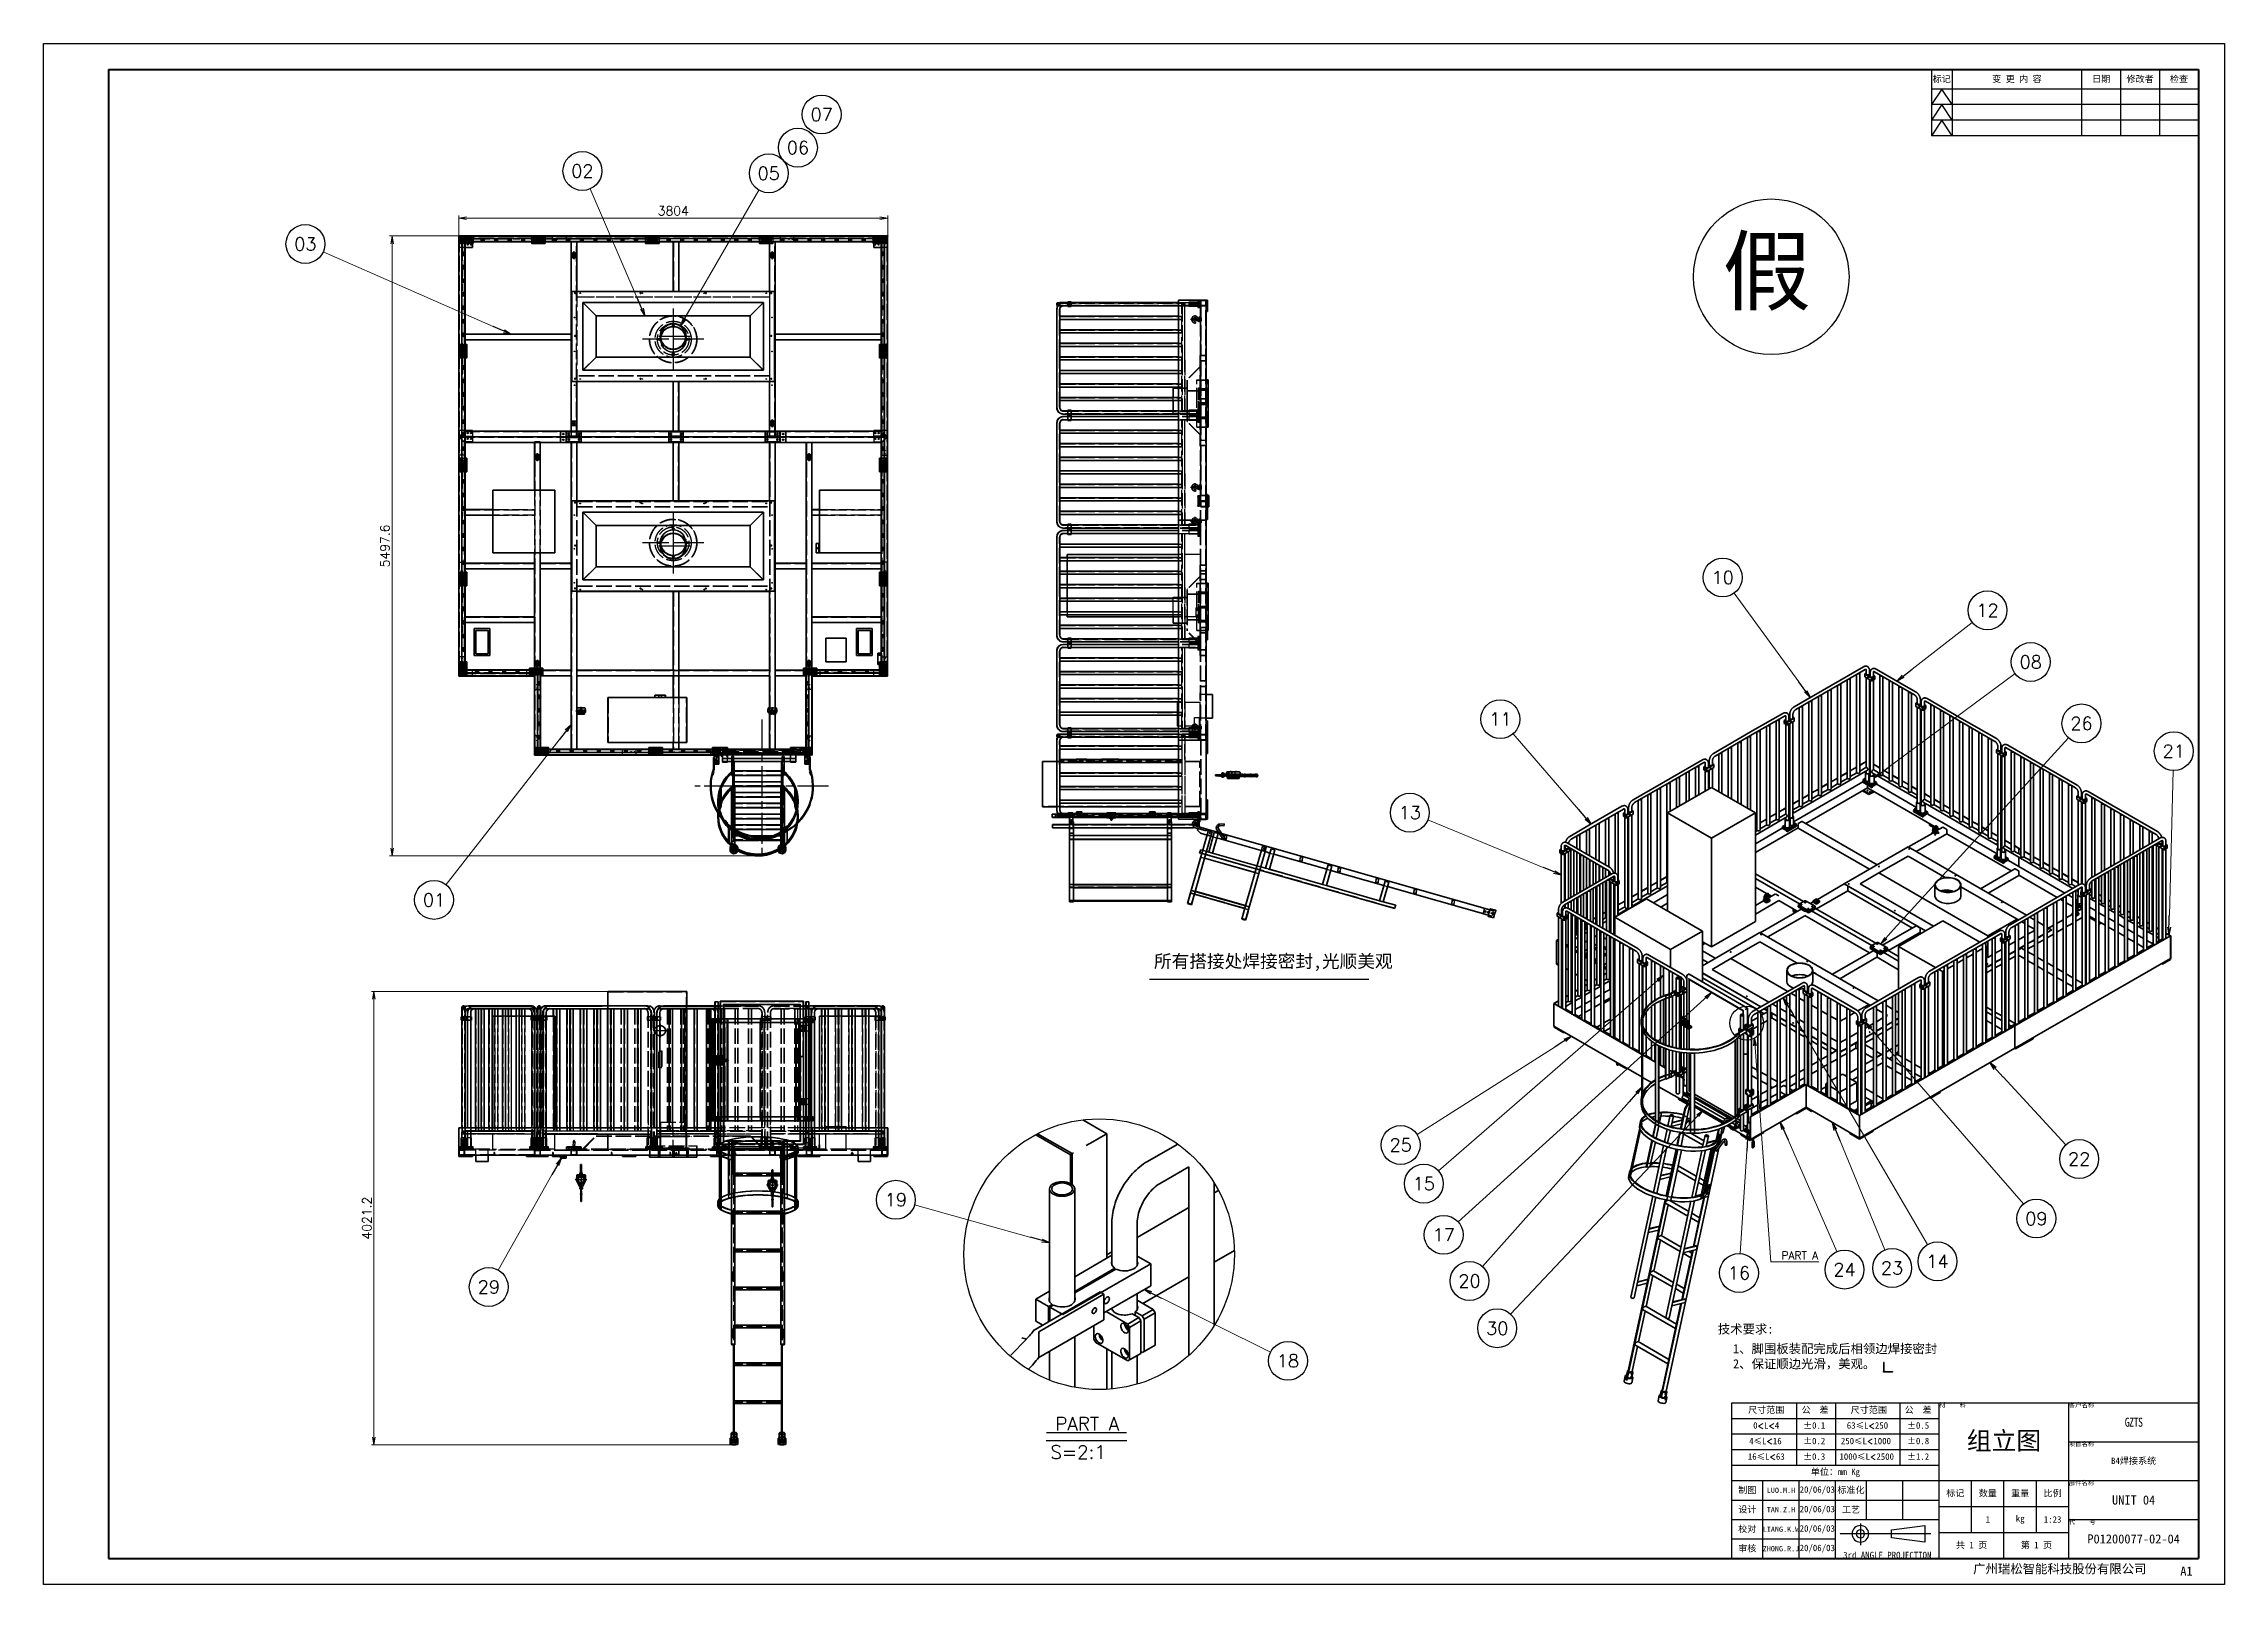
# Model space of a CAD drawing. Header units: millimetres. Extents: x -73083 to 81340, y -6859 to 6812.
# Drawn here: x -73083 to -53740, y -6850 to 6812 of the extents above; entities that cross this region are included whole.
import ezdxf
from ezdxf.enums import TextEntityAlignment as Align

# ---------------------------------------------------------------- set-up
doc = ezdxf.new("R2010")
doc.units = ezdxf.units.MM
for name, pattern in [('AM_ISO02W050', [7.5, 6, -1.5]), ('AM_ISO08W050', [18, 12, -1.5, 3, -1.5]), ('CENTER-HOKUTO', [23, 20, -1, 1, -1])]:
    doc.linetypes.add(name, pattern=pattern)
doc.layers.add('A3', color=7, linetype='Continuous', plot=False)
for name, color, linetype, lineweight in [('AM_7', 2, 'AM_ISO08W050', 25), ('AM_HID', 1, 'AM_ISO02W050', 25), ('AM_VIS', 7, 'Continuous', 50), ('SOLID LINE', 7, 'Continuous', 30)]:
    doc.layers.add(name, color=color, linetype=linetype, lineweight=lineweight)
doc.layers.add('title_frame', color=7, linetype='Continuous')
doc.layers.add('word_dim', color=253, linetype='Continuous')
doc.styles.get("Standard").update_dxf_attribs({"font": 'romans.shx', "bigfont": 'bigfont.shx'})
doc.dimstyles.new('STANDARD 1-23', dxfattribs={"dimscale": 23, "dimtxt": 3.5, "dimasz": 3, "dimexe": 1, "dimexo": 0, "dimgap": 1, "dimtad": 3, "dimdsep": 46, "dimtxsty": 'Standard', "dimblk1": 'OPEN', "dimblk2": 'OPEN', "dimsah": 1, "dimcen": 0, "dimclrd": 256, "dimclre": 256, "dimclrt": 3, "dimazin": 2, "dimtfac": 1, "dimtmove": 0, "dimatfit": 3, "dimldrblk": 'OPEN', "dimfxl": 0, "dimtolj": 1, "dimtzin": 0, "dimlwd": 13, "dimlwe": 13, "dimarcsym": 0})

msp = doc.modelspace()

# ---------------------------------------------------------------- texts
at = {"layer": 'SOLID LINE', "ltscale": 0.5}
for s, insert, char_height, width, attachment_point in [('\\pt345;{\\fSimHei|b0|i0|c134|p2;\\C3;标记}', (-56247.10116, 6495.51774), 57.5, 184, 5), ('\\pt345;{\\fSimHei|b0|i0|c134|p2;\\C3;变 更 内 容}', (-55580.10116, 6495.51774), 57.5, 1150, 5), ('\\pt345;{\\fSimHei|b0|i0|c134|p2;\\C3;日期}', (-54832.60116, 6495.51774), 57.5, 345, 5), ('\\pt345;{\\fSimHei|b0|i0|c134|p2;\\C3;修改者}', (-54487.60116, 6495.51774), 57.5, 345, 5), ('\\pt345;{\\fSimHei|b0|i0|c134|p2;\\C3;检查}', (-54142.60116, 6495.51774), 57.5, 345, 5), ('\\pt345;{\\fSimHei|b0|i0|c134|p2;\\C3;假}', (-57799.3311, 4762.76593), 575, 2760, 5), ('\\pt483;{\\fSimHei|b0|i0|c134|p2;\\C3;技术要求:}', (-58233.34218, -4545.71823), 80.5, 691.3920977, 1), ('\\pt483;{\\fSimHei|b0|i0|c134|p2;\\C3;\\P1、脚围板装配完成后相领边焊接密封\\P2、保证顺边光滑，美观。}', (-58098.80773, -4585.76602), 80.5, 2566.59151, 1), ('\\pt345;{\\fSimHei|b0|i0|c134|p2;\\C3;尺寸范围}', (-57964.74201, -5274.0667), 57.5, 1041.9349333, 1), ('\\pt345;{\\fSimHei|b0|i0|c134|p2;\\C3;0\\Fromans,bigfont|c134;\\H0.9583x;<\\fSimHei|b0|i0|c134|p2;\\H1.044x;L\\Fromans,bigfont|c134;\\H0.9583x;<\\fSimHei|b0|i0|c134|p2;\\H1.044x;4}', (-57919.64892, -5412.0667), 57.5, 1041.9349333, 1), ('\\pt345;{\\fSimHei|b0|i0|c134|p2;\\C3;公  差}', (-57489.70597, -5274.0667), 57.5, 1041.9349333, 1), ('\\pt345;{\\fSimHei|b0|i0|c134|p2;\\C3;%%P0.1}', (-57475.70731, -5412.0667), 57.5, 1041.9349333, 1), ('\\pt345;{\\fSimHei|b0|i0|c134|p2;\\C3;63\\H0.9583x;≤\\H1.044x;L\\Fromans,bigfont|c134;\\H0.9579x;<\\fSimHei|b0|i0|c134|p2;\\H1.044x;250}', (-57089.27649, -5412.0667), 57.5, 1041.9349333, 1), ('\\pt345;{\\fSimHei|b0|i0|c134|p2;\\C3;尺寸范围}', (-57055.15061, -5274.0667), 57.5, 1041.9349333, 1), ('\\pt345;{\\fSimHei|b0|i0|c134|p2;\\C3;公  差}', (-56575.86175, -5274.0667), 57.5, 1041.9349333, 1), ('\\pt345;{\\fSimHei|b0|i0|c134|p2;\\C3;%%P0.5}', (-56554.08982, -5412.0667), 57.5, 1041.9349333, 1), ('{\\fSimHei|b0|i0|c134|p2;\\C3;材    料}', (-56270.10116, -5240.23226), 40.25, 1150, 1), ('\\pt241.5;{\\fSimHei|b0|i0|c134|p2;\\C3;客户名称}', (-55120.10116, -5240.23226), 40.25, 1150, 1), ('{\\fSimHei|b0|i0|c134|p2;\\W0.8;\\T0.9;\\C3;GZTS}', (-54545.10116, -5412.73226), 80.5, 1150, 5), ('\\pt345;{\\fSimHei|b0|i0|c134|p2;\\C3;4\\H0.9583x;≤\\H1.043x;L\\Fromans,bigfont|c134;\\H0.9588x;<\\fSimHei|b0|i0|c134|p2;\\H1.043x;16}', (-57954.93131, -5550.0667), 57.5, 1041.9349333, 1), ('\\pt345;{\\fSimHei|b0|i0|c134|p2;\\C3;%%P0.2}', (-57475.70731, -5550.0667), 57.5, 1041.9349333, 1), ('\\pt345;{\\fSimHei|b0|i0|c134|p2;\\C3;250\\H0.9583x;≤\\H1.044x;L\\Fromans,bigfont|c134;\\H0.9579x;<\\fSimHei|b0|i0|c134|p2;\\H1.044x;1000}', (-57141.77721, -5550.0667), 57.5, 1041.9349333, 1), ('\\pt345;{\\fSimHei|b0|i0|c134|p2;\\C3;%%P0.8}', (-56554.08982, -5550.0667), 57.5, 1041.9349333, 1), ('\\pt966;{\\fSimHei|b0|i0|c134|p2;\\C3;组立图}', (-55695.10116, -5585.23226), 161, 1150, 5), ('\\pt241.5;{\\fSimHei|b0|i0|c134|p2;\\C3;项目名称}', (-55120.10116, -5585.23226), 40.25, 1150, 1), ('\\pt345;{\\fSimHei|b0|i0|c134|p2;\\C3;16\\H0.9583x;≤\\H1.044x;L\\Fromans,bigfont|c134;\\H0.9579x;<\\fSimHei|b0|i0|c134|p2;\\H1.044x;63}', (-57966.77742, -5688.0667), 57.5, 1041.9349333, 1), ('\\pt345;{\\fSimHei|b0|i0|c134|p2;\\C3;%%P0.3}', (-57475.70731, -5688.0667), 57.5, 1041.9349333, 1), ('\\pt345;{\\fSimHei|b0|i0|c134|p2;\\C3;%%P1.2}', (-56554.08982, -5688.0667), 57.5, 1041.9349333, 1), ('{\\fSimHei|b0|i0|c134|p2;\\C3;B4焊接系统}', (-54545.10116, -5757.73226), 57.5, 1150, 5), ('\\pt345;{\\fSimHei|b0|i0|c134|p2;\\C3;制图}', (-57972.10116, -6016.48226), 57.5, 276, 5), ('\\pt1656;{\\fSimHei|b0|i0|c134|p2;\\H0.8x;\\C3;LUO.M.H}', (-57673.10116, -6016.48226), 57.5, 322, 5), ('\\pt345;{\\fSimHei|b0|i0|c134|p2;\\C3;20/06/03}', (-57351.10116, -6016.48226), 57.5, 322, 5), ('\\pt345;{\\fSimHei|b0|i0|c134|p2;\\C3;单位：mm Kg}', (-57190.10116, -5861.23226), 57.5, 1840, 5), ('\\pt345;{\\fSimHei|b0|i0|c134|p2;\\C3;标准化}', (-57052.10116, -6016.48226), 57.5, 276, 5), ('\\pt241.5;{\\fSimHei|b0|i0|c134|p2;\\C3;部件名称}', (-55120.10116, -5930.23226), 40.25, 1150, 1), ('\\pt345;{\\fSimHei|b0|i0|c134|p2;\\C3;设计}', (-57972.10116, -6188.98226), 57.5, 276, 5), ('\\pt1656;{\\fSimHei|b0|i0|c134|p2;\\H0.8x;\\C3;TAN.Z.H}', (-57673.10116, -6188.98226), 57.5, 322, 5), ('\\pt345;{\\fSimHei|b0|i0|c134|p2;\\C3;20/06/03}', (-57351.10116, -6188.98226), 57.5, 322, 5), ('\\pt345;{\\fSimHei|b0|i0|c134|p2;\\C3;工艺}', (-57052.10116, -6188.98226), 57.5, 276, 5), ('\\pt345;{\\fSimHei|b0|i0|c134|p2;\\C3;标记}', (-56126.35116, -6045.23226), 57.5, 287.5, 5), ('\\pt345;{\\fSimHei|b0|i0|c134|p2;\\C3;数量}', (-55838.85116, -6045.23226), 57.5, 287.5, 5), ('\\pt345;{\\fSimHei|b0|i0|c134|p2;\\C3;重量}', (-55551.35116, -6045.23226), 57.5, 287.5, 5), ('\\pt345;{\\fSimHei|b0|i0|c134|p2;\\C3;比例}', (-55263.85116, -6045.23226), 57.5, 287.5, 5), ('{\\fSimHei|b0|i0|c134|p2;\\C3;UNIT 04}', (-54545.10116, -6102.73226), 80.5, 1150, 5), ('\\pt345;{\\fSimHei|b0|i0|c134|p2;\\C3;校对}', (-57972.10116, -6361.48226), 57.5, 276, 5), ('\\pt1656;{\\fSimHei|b0|i0|c134|p2;\\H0.8x;\\C3;LIANG.K.W}', (-57673.10116, -6361.48226), 57.5, 322, 5), ('\\pt345;{\\fSimHei|b0|i0|c134|p2;\\C3;20/06/03}', (-57351.10116, -6361.48226), 57.5, 322, 5), ('\\pt345;{\\fSimHei|b0|i0|c134|p2;\\C3;1}', (-55838.85116, -6275.23226), 57.5, 287.5, 5), ('\\pt345;{\\fSimHei|b0|i0|c134|p2;\\C3;kg}', (-55551.35116, -6275.23226), 57.5, 287.5, 5), ('\\pt345;{\\fSimHei|b0|i0|c134|p2;\\C3;1:23}', (-55263.85116, -6275.23226), 57.5, 287.5, 5), ('\\pt241.5;{\\fSimHei|b0|i0|c134|p2;\\C3;代    号}', (-55120.10116, -6275.23226), 40.25, 1150, 1), ('\\pt345;{\\fSimHei|b0|i0|c134|p2;\\C3;审核}', (-57972.10116, -6533.98226), 57.5, 276, 5), ('\\pt1656;{\\fSimHei|b0|i0|c134|p2;\\H0.8x;\\C3;ZHONG.R.J}', (-57673.10116, -6533.98226), 57.5, 322, 5), ('\\pt345;{\\fSimHei|b0|i0|c134|p2;\\C3;20/06/03}', (-57351.10116, -6533.98226), 57.5, 322, 5), ('{\\fSimHei|b0|i0|c134|p2;\\C3;3rd ANGLE PROJECTION}', (-56730.10116, -6620.23226), 57.5, 920, 8), ('\\pt345;{\\fSimHei|b0|i0|c134|p2;\\C3;共 1 页}', (-55982.60116, -6505.23226), 57.5, 575, 5), ('\\pt345;{\\fSimHei|b0|i0|c134|p2;\\C3;第 1 页}', (-55407.60116, -6505.23226), 57.5, 575, 5), ('{\\fSimHei|b0|i0|c134|p2;\\C3;P01200077-02-04}', (-54545.10116, -6447.73226), 80.5, 1150, 5), ('\\pt345;{\\fSimHei|b0|i0|c134|p2;\\C3;广州瑞松智能科技股份有限公司}', (-55968.64794, -6671.66099), 80.5, 1806.9215872, 1), ('\\pt483;{\\fSimHei|b0|i0|c134|p2;\\C3;A1}', (-54131.35211, -6692.27639), 80.5, 1806.9215872, 1)]:
    msp.add_mtext(s, dxfattribs=dict(at, insert=insert, char_height=char_height, width=width, attachment_point=attachment_point))
at = {"layer": 'SOLID LINE', "ltscale": 0.5, "insert": (-57154.39726, -5688.0667), "char_height": 57.5, "width": 1041.9349333, "attachment_point": 1, "line_spacing_factor": 0.72}
msp.add_mtext('\\pt345;{\\fSimHei|b0|i0|c134|p2;\\C3;1000\\H0.9583x;≤\\H1.044x;L\\Fromans,bigfont|c134;\\H0.9579x;<\\fSimHei|b0|i0|c134|p2;\\H1.044x;2500}', dxfattribs=at)
at = {"layer": 'word_dim', "color": 3, "linetype": 'Continuous', "ltscale": 5}
for s, p in [('07', (-66181.6577, 6183.38024)), ('06', (-66392.80569, 5889.53241))]:
    msp.add_text(s, height=115, dxfattribs=at).set_placement(p, align=Align.MIDDLE_CENTER)
at = {"layer": 'word_dim', "color": 3, "linetype": 'Continuous', "ltscale": 2}
for s, p in [('02', (-68304.04824, 5681.71317)), ('05', (-66651.48668, 5662.08985)), ('03', (-70761.46992, 5035.19153)), ('10', (-58189.50944, 2077.92422)), ('12', (-55840.88011, 1786.69652)), ('08', (-55458.18864, 1328.57944)), ('11', (-60162.19201, 822.25939)), ('26', (-55007.92912, 784.09577)), ('21', (-54189.32167, 538.00209)), ('13', (-60964.84799, -6.68879)), ('01', (-69619.94959, -780.88855)), ('25', (-61045.92739, -2953.58822)), ('22', (-55027.86752, -3078.14269)), ('15', (-60840.80055, -3296.92686)), ('19', (-65524.18196, -3440.27136)), ('09', (-55408.03598, -3606.36134)), ('17', (-60664.54831, -3750.75723)), ('16', (-58045.42298, -4088.70177)), ('24', (-57109.80653, -4058.54273)), ('23', (-56687.33677, -4045.01313)), ('14', (-56285.38984, -3986.42917)), ('29', (-69134.54606, -4213.20957)), ('20', (-60435.69343, -4160.30064)), ('30', (-60189.59625, -4579.33568)), ('18', (-62045.87994, -4868.09924))]:
    msp.add_text(s, height=115, dxfattribs=at).set_placement(p, align=Align.MIDDLE_CENTER)
at = {"layer": 'word_dim', "color": 3, "linetype": 'Continuous', "ltscale": 5, "insert": (-66269.73409, 6001.34391), "char_height": 0.000023, "attachment_point": 5, "rotation": 42.255385701}
msp.add_mtext('\\A1;332.56', dxfattribs=at)
at = {"layer": 'word_dim', "color": 3, "linetype": 'Continuous', "ltscale": 5, "insert": (-63234.7466, -1267.23546), "char_height": 115, "width": 2383.1369499, "attachment_point": 1}
msp.add_mtext('{\\fSimSun|b0|i0|c134|p2;所有搭接处焊接密封,光顺美观}', dxfattribs=at)
at = {"layer": 'word_dim', "color": 3, "linetype": 'Continuous', "ltscale": 2, "insert": (-57669.68767, -3968.15443), "char_height": 69, "width": 372.3554184, "attachment_point": 7}
msp.add_mtext('\\A1;PART A', dxfattribs=at)
at = {"layer": 'word_dim', "color": 3, "linetype": 'Continuous', "char_height": 120, "attachment_point": 7}
for s, insert in [('PART A', (-64111.00546, -5486.60082)), ('S=2:1', (-64153.41659, -5737.76506))]:
    msp.add_mtext(s, dxfattribs=dict(at, insert=insert))

# ---------------------------------------------------------------- blocks, each defined once
blk = doc.blocks.new('_Open')
at = {"color": 0, "lineweight": -2}
for p, q in [((-1, 0.17), (0, 0)), ((-1, -0.17), (0, 0)), ((0, 0), (-1, 0))]:
    blk.add_line(p, q, dxfattribs=at)
blk = doc.blocks.new('*D1038')
at = {"layer": 'DEFPOINTS', "color": 0, "ltscale": 2}
for p in [(-69400, 5106), (-69992, -391), (-66747, -391)]:
    blk.add_point(p, dxfattribs=at)
at = {"layer": 'word_dim', "lineweight": 13, "ltscale": 2}
for p, q in [((-69400, 5106), (-70015, 5106)), ((-69992, 5037), (-69992, -322)), ((-66747, -391), (-70015, -391))]:
    blk.add_line(p, q, dxfattribs=at)
at = {"layer": 'word_dim', "lineweight": 13, "ltscale": 2, "xscale": 69, "yscale": 69, "zscale": 69}
for p, rotation in [((-69992, 5106), 90), ((-69992, -391), 270)]:
    blk.add_blockref('_Open', p, dxfattribs=dict(at, rotation=rotation))
at = {"layer": 'word_dim', "color": 3, "ltscale": 2, "insert": (-70056, 2358), "char_height": 80.5, "attachment_point": 5, "rotation": 90}
blk.add_mtext('\\A1;5497.6', dxfattribs=at)
blk = doc.blocks.new('*D1039')
at = {"layer": 'DEFPOINTS', "color": 0, "ltscale": 2}
for p in [(-65596, 5265), (-69400, 5106), (-65596, 5106)]:
    blk.add_point(p, dxfattribs=at)
at = {"layer": 'word_dim', "lineweight": 13, "ltscale": 2}
for p, q in [((-69400, 5106), (-69400, 5288)), ((-69331, 5265), (-65665, 5265)), ((-65596, 5106), (-65596, 5288))]:
    blk.add_line(p, q, dxfattribs=at)
at = {"layer": 'word_dim', "lineweight": 13, "ltscale": 2, "xscale": 69, "yscale": 69, "zscale": 69, "rotation": 180}
blk.add_blockref('_Open', (-69400, 5265), dxfattribs=at)
at = {"layer": 'word_dim', "lineweight": 13, "ltscale": 2, "xscale": 69, "yscale": 69, "zscale": 69}
blk.add_blockref('_Open', (-65596, 5265), dxfattribs=at)
at = {"layer": 'word_dim', "color": 3, "ltscale": 2, "insert": (-67498, 5329), "char_height": 80.5, "attachment_point": 5}
blk.add_mtext('\\A1;3804', dxfattribs=at)
blk = doc.blocks.new('*D1040')
at = {"layer": 'DEFPOINTS', "color": 0, "ltscale": 2}
for p in [(-68079, -1593), (-70153, -5614), (-66960, -5614)]:
    blk.add_point(p, dxfattribs=at)
at = {"layer": 'word_dim', "lineweight": 13, "ltscale": 2}
for p, q in [((-68079, -1593), (-70176, -1593)), ((-70153, -1662), (-70153, -5545)), ((-66960, -5614), (-70176, -5614))]:
    blk.add_line(p, q, dxfattribs=at)
at = {"layer": 'word_dim', "lineweight": 13, "ltscale": 2, "xscale": 69, "yscale": 69, "zscale": 69}
for p, rotation in [((-70153, -1593), 90), ((-70153, -5614), 270)]:
    blk.add_blockref('_Open', p, dxfattribs=dict(at, rotation=rotation))
at = {"layer": 'word_dim', "color": 3, "ltscale": 2, "insert": (-70216, -3603), "char_height": 80.5, "attachment_point": 5, "rotation": 90}
blk.add_mtext('\\A1;4021.2', dxfattribs=at)
blk = doc.blocks.new('A$C7FC73B9A')
at = {"color": 7, "lineweight": 35}
for p, q in [((2746, 6531), (2459, 6365)), ((2473, 6341), (2760, 6506)), ((2600, 6414), (2600, 5545)), ((2628, 6428), (2628, 5545)), ((2685, 6463), (2685, 5594)), ((2713, 6477), (2713, 5594)), ((2758, 6442), (2758, 6466)), ((2818, 6432), (2758, 6466)), ((2758, 6442), (2818, 6407)), ((2771, 6465), (2771, 6500)), ((2771, 5638), (2771, 6435)), ((2799, 6465), (2799, 6500)), ((2799, 5588), (2799, 6418)), ((2806, 6445), (2806, 6480)), ((2806, 5567), (2806, 6414)), ((2818, 6432), (2818, 6407)), ((2822, 6407), (2822, 6432)), ((2833, 6414), (2833, 6438)), ((2834, 6445), (2834, 6480)), ((2834, 5617), (2834, 6415)), ((2835, 6439), (2835, 6415)), ((2845, 6486), (3131, 6321)), ((2846, 6446), (2846, 6421)), ((2859, 6510), (3145, 6345)), ((2890, 6456), (2890, 5573)), ((2918, 6443), (2918, 5573)), ((2975, 6407), (2975, 5524)), ((3003, 6394), (3003, 5524)), ((2131, 6175), (2459, 6365)), ((2145, 6151), (2473, 6341)), ((2261, 6218), (2261, 5349)), ((2289, 6232), (2289, 5349)), ((2346, 6267), (2346, 5398)), ((2374, 6281), (2374, 5398)), ((2431, 6316), (2431, 5447)), ((2459, 6330), (2459, 5447)), ((2516, 6365), (2516, 5496)), ((2544, 6379), (2544, 5496)), ((3060, 6358), (3060, 5475)), ((3088, 6345), (3088, 5475)), ((3198, 6282), (3131, 6321)), ((3212, 6306), (3145, 6345)), ((3145, 6309), (3145, 5426)), ((3173, 6296), (3173, 5426)), ((3211, 6180), (3211, 6205)), ((3270, 6171), (3211, 6205)), ((3223, 6204), (3223, 6239)), ((3251, 6204), (3251, 6239)), ((3258, 6183), (3258, 6218)), ((3286, 6183), (3286, 6218)), ((3297, 6225), (3626, 6035)), ((3311, 6249), (3640, 6059)), ((3344, 6195), (3344, 5312)), ((2032, 6118), (1745, 5953)), ((1759, 5929), (2046, 6094)), ((1886, 6002), (1886, 5133)), ((1914, 6015), (1914, 5133)), ((1971, 6051), (1971, 5182)), ((1999, 6064), (1999, 5182)), ((2044, 6056), (2044, 6032)), ((2044, 6029), (2044, 6054)), ((2056, 6053), (2056, 6088)), ((2056, 6023), (2056, 6047)), ((2056, 5225), (2056, 6023)), ((2057, 6046), (2057, 6022)), ((2068, 6040), (2068, 6015)), ((2132, 6074), (2073, 6040)), ((2073, 6015), (2132, 6050)), ((2073, 6015), (2073, 6040)), ((2084, 6053), (2084, 6088)), ((2084, 5175), (2084, 6022)), ((2092, 6073), (2092, 6108)), ((2092, 5196), (2092, 6027)), ((2120, 6074), (2120, 6108)), ((2120, 5196), (2120, 6043)), ((2132, 6074), (2132, 6050)), ((2176, 6169), (2176, 5300)), ((2204, 6183), (2204, 5300)), ((3211, 6180), (3270, 6146)), ((3223, 5326), (3223, 6173)), ((3251, 5326), (3251, 6157)), ((3258, 5306), (3258, 6153)), ((3270, 6171), (3270, 6146)), ((3275, 6146), (3275, 6171)), ((3286, 6153), (3286, 6177)), ((3286, 5356), (3286, 6154)), ((3287, 6178), (3287, 6153)), ((3299, 6184), (3299, 6160)), ((3372, 6182), (3372, 5312)), ((3429, 6146), (3429, 5263)), ((3457, 6133), (3457, 5263)), ((3513, 6097), (3513, 5214)), ((3541, 6084), (3541, 5214)), ((3598, 6048), (3598, 5165)), ((3626, 6035), (3912, 5869)), ((3626, 6035), (3626, 5165)), ((3926, 5894), (3640, 6059)), ((3683, 5999), (3683, 5116)), ((1416, 5763), (1745, 5953)), ((1430, 5739), (1759, 5929)), ((1547, 5806), (1547, 5376)), ((1575, 5819), (1575, 5360)), ((1632, 5855), (1632, 5327)), ((1660, 5868), (1660, 5311)), ((1717, 5904), (1717, 5278)), ((1745, 5917), (1745, 5262)), ((1801, 5953), (1801, 5084)), ((1829, 5966), (1829, 5084)), ((3711, 5986), (3711, 5116)), ((3768, 5950), (3768, 5067)), ((3796, 5937), (3796, 5067)), ((3853, 5901), (3853, 5018)), ((3881, 5888), (3881, 5018)), ((3937, 5792), (3937, 5826)), ((3965, 5792), (3965, 5826)), ((3973, 5771), (3973, 5806)), ((4001, 5771), (4001, 5806)), ((4011, 5812), (4298, 5647)), ((4312, 5671), (4025, 5837)), ((1317, 5706), (1031, 5541)), ((1045, 5516), (1331, 5682)), ((1257, 5639), (1257, 5379)), ((1285, 5652), (1285, 5395)), ((1330, 5644), (1330, 5619)), ((1330, 5617), (1330, 5641)), ((1341, 5610), (1341, 5635)), ((1342, 5640), (1342, 5675)), ((1342, 5428), (1342, 5611)), ((1343, 5634), (1343, 5610)), ((1354, 5628), (1354, 5603)), ((1418, 5662), (1358, 5628)), ((1358, 5603), (1418, 5638)), ((1358, 5603), (1358, 5628)), ((1370, 5640), (1370, 5675)), ((1370, 5444), (1370, 5610)), ((1378, 5661), (1378, 5696)), ((1378, 5448), (1378, 5614)), ((1406, 5661), (1406, 5696)), ((1406, 5458), (1406, 5631)), ((1418, 5662), (1418, 5638)), ((1462, 5757), (1462, 5425)), ((1490, 5770), (1490, 5409)), ((2123, 5232), (2782, 5613)), ((2685, 5642), (2628, 5609)), ((2685, 5641), (2628, 5608)), ((2771, 5691), (2713, 5658)), ((2771, 5690), (2713, 5657)), ((2713, 5606), (2768, 5637)), ((2834, 5667), (2890, 5634)), ((2834, 5666), (2890, 5633)), ((2890, 5586), (2837, 5617)), ((2918, 5618), (2975, 5585)), ((2918, 5617), (2975, 5584)), ((3925, 5768), (3925, 5792)), ((3985, 5758), (3925, 5792)), ((3925, 5768), (3985, 5734)), ((3937, 4914), (3937, 5761)), ((3965, 4914), (3965, 5745)), ((3973, 4894), (3973, 5741)), ((3985, 5758), (3985, 5734)), ((3989, 5734), (3989, 5758)), ((4000, 5740), (4000, 5765)), ((4001, 4944), (4001, 5742)), ((4002, 5766), (4002, 5741)), ((4013, 5772), (4013, 5748)), ((4057, 5782), (4057, 4899)), ((4085, 5770), (4085, 4899)), ((4142, 5733), (4142, 4851)), ((4170, 5721), (4170, 4851)), ((4227, 5684), (4227, 4802)), ((4255, 5672), (4255, 4802)), ((4627, 5457), (4298, 5647)), ((4641, 5481), (4312, 5671)), ((4312, 5635), (4312, 4753)), ((4340, 5623), (4340, 4753)), ((702, 5351), (1031, 5541)), ((716, 5327), (1045, 5516)), ((917, 5443), (917, 4573)), ((945, 5456), (945, 4573)), ((1002, 5492), (1002, 4622)), ((1008, 5235), (1399, 5461)), ((1030, 5505), (1030, 5248)), ((1087, 5541), (1087, 5281)), ((1115, 5554), (1115, 5297)), ((1172, 5590), (1172, 5330)), ((1200, 5603), (1200, 5346)), ((1399, 5461), (1788, 5237)), ((2125, 5157), (2739, 5511)), ((2234, 5141), (2781, 5457)), ((2346, 5446), (2289, 5413)), ((2346, 5445), (2289, 5412)), ((2431, 5495), (2374, 5462)), ((2431, 5494), (2374, 5461)), ((2374, 5410), (2432, 5443)), ((2516, 5544), (2459, 5511)), ((2516, 5543), (2459, 5510)), ((2459, 5459), (2517, 5492)), ((2600, 5593), (2544, 5560)), ((2600, 5592), (2544, 5559)), ((2544, 5508), (2602, 5541)), ((2628, 5557), (2687, 5590)), ((2795, 5397), (2736, 5431)), ((2823, 5469), (2739, 5518)), ((2823, 5459), (2739, 5508)), ((2742, 5530), (2765, 5543)), ((2820, 5481), (2742, 5526)), ((2742, 5516), (2820, 5471)), ((2795, 5406), (2744, 5436)), ((2765, 5526), (2765, 5591)), ((2781, 5484), (2781, 5459)), ((2781, 5458), (2781, 5484)), ((2781, 5457), (3375, 5114)), ((2795, 5516), (2795, 5574)), ((2795, 5406), (2832, 5428)), ((2795, 5397), (2841, 5423)), ((2800, 5506), (2800, 5571)), ((3220, 5363), (2823, 5592)), ((2823, 5469), (2866, 5494)), ((2862, 5502), (2827, 5481)), ((2827, 5471), (2862, 5492)), ((2840, 5506), (2840, 5571)), ((2840, 5519), (2862, 5506)), ((2866, 5486), (3217, 5283)), ((2975, 5537), (2917, 5570)), ((3060, 5488), (3002, 5521)), ((3003, 5569), (3060, 5536)), ((3003, 5568), (3060, 5535)), ((3145, 5439), (3087, 5472)), ((3088, 5520), (3145, 5487)), ((3088, 5519), (3145, 5486)), ((3223, 5393), (3172, 5423)), ((3173, 5471), (3223, 5442)), ((3173, 5470), (3223, 5441)), ((4396, 5586), (4396, 4704)), ((4424, 5574), (4424, 4704)), ((4481, 5537), (4481, 4655)), ((4509, 5525), (4509, 4655)), ((4566, 5488), (4566, 4606)), ((4594, 5476), (4594, 4606)), ((5026, 5259), (4740, 5424)), ((603, 5294), (317, 5128)), ((331, 5104), (617, 5269)), ((543, 5226), (543, 4701)), ((571, 5240), (571, 4639)), ((616, 5232), (616, 5207)), ((616, 5205), (616, 5229)), ((628, 5228), (628, 5263)), ((703, 5250), (644, 5215)), ((644, 5191), (703, 5225)), ((656, 5228), (656, 5263)), ((663, 5248), (663, 5284)), ((691, 5249), (691, 5284)), ((703, 5250), (703, 5225)), ((748, 5345), (748, 4475)), ((776, 5358), (776, 4475)), ((833, 5394), (833, 4524)), ((861, 5407), (861, 4524)), ((1008, 4367), (1008, 5235)), ((1397, 5011), (1008, 5235)), ((1788, 5237), (1397, 5011)), ((1788, 4272), (1788, 5237)), ((1971, 5230), (1914, 5197)), ((1971, 5229), (1914, 5196)), ((2056, 5279), (1999, 5246)), ((2056, 5278), (1999, 5245)), ((1999, 5193), (2053, 5225)), ((2176, 5348), (2120, 5316)), ((2176, 5347), (2120, 5314)), ((2120, 5263), (2178, 5296)), ((2261, 5397), (2204, 5364)), ((2261, 5396), (2204, 5363)), ((2204, 5312), (2263, 5345)), ((2289, 5361), (2347, 5394)), ((3276, 5208), (3191, 5257)), ((3276, 5198), (3191, 5247)), ((3195, 5269), (3217, 5282)), ((3272, 5220), (3195, 5265)), ((3195, 5255), (3272, 5210)), ((3217, 5265), (3217, 5330)), ((3248, 5255), (3248, 5312)), ((3253, 5244), (3253, 5310)), ((3275, 5331), (3934, 4950)), ((3276, 5208), (3318, 5232)), ((3315, 5240), (3280, 5220)), ((3280, 5210), (3315, 5230)), ((3286, 5406), (3344, 5373)), ((3286, 5404), (3344, 5371)), ((3289, 5355), (3344, 5324)), ((3292, 5244), (3292, 5310)), ((3292, 5257), (3315, 5244)), ((3318, 5225), (3932, 4871)), ((3370, 5309), (3429, 5275)), ((3372, 5356), (3429, 5324)), ((3372, 5355), (3429, 5322)), ((3455, 5260), (3513, 5226)), ((3457, 5307), (3513, 5275)), ((3457, 5306), (3513, 5273)), ((3541, 5258), (3598, 5226)), ((3541, 5257), (3598, 5224)), ((4639, 5356), (4639, 5380)), ((4699, 5346), (4639, 5380)), ((4639, 5356), (4699, 5321)), ((4651, 5379), (4651, 5414)), ((4651, 4593), (4651, 5349)), ((4679, 5379), (4679, 5414)), ((4679, 4606), (4679, 5332)), ((4687, 5359), (4687, 5394)), ((4687, 4606), (4687, 5328)), ((4699, 5346), (4699, 5321)), ((4703, 5321), (4703, 5346)), ((4714, 5328), (4714, 5352)), ((4715, 5359), (4715, 5394)), ((4715, 4561), (4715, 5329)), ((4716, 5353), (4716, 5329)), ((4726, 5400), (5012, 5235)), ((4727, 5360), (4727, 5335)), ((4771, 5370), (4771, 4663)), ((4799, 5358), (4799, 4679)), ((4856, 5321), (4856, 4712)), ((4884, 5309), (4884, 4728)), ((4941, 5272), (4941, 4761)), ((4969, 5260), (4969, 4777)), ((5341, 5045), (5012, 5235)), ((5355, 5069), (5026, 5259)), ((5026, 5223), (5026, 4810)), ((140, 5026), (317, 5128)), ((154, 5002), (331, 5104)), ((203, 5030), (203, 4920)), ((231, 5044), (231, 4904)), ((288, 5079), (288, 4871)), ((316, 5093), (316, 4855)), ((373, 5128), (373, 4822)), ((401, 5142), (401, 4806)), ((458, 5177), (458, 4773)), ((486, 5191), (486, 4757)), ((627, 5198), (627, 5223)), ((628, 4401), (628, 5199)), ((629, 5222), (629, 5197)), ((640, 5215), (640, 5191)), ((644, 5191), (644, 5215)), ((656, 4378), (656, 5198)), ((663, 4382), (663, 5202)), ((691, 4398), (691, 5218)), ((1788, 5039), (2067, 5200)), ((1788, 4884), (2166, 5102)), ((1788, 4962), (2024, 5099)), ((1886, 5181), (1829, 5148)), ((1886, 5180), (1829, 5147)), ((1829, 5095), (1888, 5129)), ((1914, 5144), (1973, 5178)), ((2024, 5102), (2067, 5077)), ((2028, 5114), (2051, 5127)), ((2063, 5089), (2028, 5110)), ((2028, 5100), (2063, 5079)), ((2051, 5114), (2051, 5179)), ((2152, 5126), (2067, 5077)), ((2152, 5117), (2067, 5068)), ((2148, 5134), (2070, 5089)), ((2070, 5079), (2148, 5124)), ((2090, 5114), (2090, 5179)), ((2095, 5182), (2095, 5125)), ((2125, 5134), (2125, 5199)), ((2125, 5151), (2148, 5138)), ((2166, 5103), (2166, 5139)), ((2799, 4736), (2166, 5101)), ((2199, 5160), (2168, 5142)), ((2867, 4775), (2201, 5160)), ((3354, 5054), (3144, 4933)), ((3484, 5050), (3212, 4893)), ((3333, 5137), (3374, 5113)), ((3333, 5127), (3368, 5107)), ((3382, 5048), (3354, 5064)), ((3410, 5064), (3382, 5048)), ((3450, 5109), (3398, 5079)), ((3451, 5109), (3482, 5091)), ((3485, 5052), (3485, 5088)), ((3485, 5051), (4057, 4721)), ((3540, 5211), (3598, 5177)), ((3625, 5162), (3683, 5128)), ((3626, 5209), (3683, 5177)), ((3626, 5208), (3683, 5175)), ((3710, 5113), (3768, 5079)), ((3711, 5160), (3768, 5128)), ((3711, 5159), (3768, 5126)), ((3794, 5064), (3853, 5030)), ((3796, 5111), (3853, 5079)), ((3796, 5110), (3853, 5077)), ((3881, 5062), (3937, 5030)), ((3881, 5061), (3937, 5029)), ((5054, 5211), (5054, 4826)), ((5111, 5174), (5111, 4859)), ((5139, 5162), (5139, 4875)), ((5196, 5125), (5196, 4908)), ((5224, 5113), (5224, 4924)), ((5280, 5076), (5280, 4957)), ((5308, 5064), (5308, 4973)), ((54, 4880), (54, 4905)), ((65, 4874), (65, 4898)), ((66, 4904), (66, 4939)), ((66, 4897), (66, 4873)), ((66, 4433), (66, 4874)), ((78, 4891), (78, 4866)), ((140, 4924), (82, 4891)), ((82, 4866), (141, 4900)), ((82, 4866), (82, 4891)), ((94, 4904), (94, 4939)), ((94, 4453), (94, 4873)), ((101, 4924), (101, 4946)), ((101, 4457), (101, 4877)), ((105, 4945), (391, 4779)), ((119, 4969), (405, 4804)), ((129, 4473), (129, 4893)), ((141, 4924), (141, 4900)), ((150, 4915), (150, 4485)), ((178, 4902), (178, 4501)), ((203, 4888), (203, 4516)), ((231, 4872), (231, 4532)), ((235, 4866), (235, 4534)), ((263, 4853), (263, 4550)), ((288, 4839), (288, 4565)), ((1397, 4047), (1397, 5011)), ((2576, 4607), (3142, 4934)), ((2883, 4703), (3142, 4852)), ((4191, 4328), (3142, 4934)), ((3472, 4661), (3142, 4852)), ((3879, 5015), (3937, 4981)), ((3990, 4796), (3905, 4845)), ((3909, 4856), (3932, 4870)), ((3987, 4807), (3909, 4852)), ((3909, 4843), (3987, 4798)), ((3932, 4852), (3932, 4918)), ((3962, 4843), (3962, 4900)), ((3967, 4832), (3967, 4897)), ((4602, 4565), (3990, 4919)), ((4001, 4993), (4057, 4961)), ((4001, 4992), (4057, 4960)), ((4057, 4912), (4004, 4943)), ((4006, 4832), (4006, 4897)), ((4006, 4845), (4029, 4832)), ((4142, 4863), (4084, 4896)), ((4085, 4945), (4126, 4921)), ((4085, 4943), (4125, 4920)), ((4125, 4873), (4125, 4920)), ((4125, 4873), (4125, 4920)), ((4125, 4759), (4125, 4841)), ((4125, 4759), (4125, 4841)), ((4227, 4814), (4169, 4847)), ((4227, 4863), (4170, 4896)), ((4227, 4862), (4170, 4894)), ((4312, 4814), (4255, 4847)), ((4312, 4813), (4255, 4845)), ((4761, 4657), (5090, 4847)), ((5376, 5012), (5090, 4847)), ((5104, 4822), (5390, 4988)), ((5139, 4842), (5139, 4291)), ((5146, 4847), (5146, 3977)), ((5174, 4860), (5174, 3977)), ((5196, 4875), (5196, 4242)), ((5224, 4891), (5224, 4242)), ((5231, 4896), (5231, 4026)), ((5259, 4909), (5259, 4026)), ((5280, 4924), (5280, 4193)), ((5308, 4940), (5308, 4193)), ((5316, 4945), (5316, 4075)), ((5344, 4958), (5344, 4075)), ((5353, 4943), (5353, 4966)), ((5353, 4943), (5413, 4909)), ((5413, 4934), (5355, 4967)), ((5366, 4100), (5366, 4936)), ((5394, 4967), (5394, 4989)), ((5394, 4116), (5394, 4920)), ((5401, 4946), (5401, 4981)), ((5401, 4119), (5401, 4916)), ((5413, 4934), (5413, 4909)), ((5417, 4909), (5417, 4934)), ((5428, 4916), (5428, 4940)), ((5429, 4946), (5429, 4981)), ((5429, 4122), (5429, 4917)), ((5430, 4941), (5430, 4916)), ((5441, 4947), (5441, 4923)), ((316, 4823), (316, 4581)), ((320, 4817), (320, 4583)), ((348, 4804), (348, 4599)), ((515, 4696), (366, 4610)), ((373, 4790), (373, 4614)), ((529, 4671), (380, 4586)), ((479, 4728), (391, 4779)), ((401, 4774), (401, 4630)), ((493, 4753), (405, 4804)), ((405, 4768), (405, 4632)), ((433, 4755), (433, 4648)), ((458, 4741), (458, 4663)), ((486, 4724), (486, 4679)), ((552, 4617), (493, 4651)), ((494, 4647), (494, 4177)), ((532, 4650), (532, 4673)), ((540, 4630), (540, 4665)), ((568, 4630), (568, 4665)), ((945, 4638), (1002, 4671)), ((945, 4636), (1002, 4669)), ((2215, 4450), (1788, 4696)), ((1788, 4654), (2179, 4429)), ((2717, 4607), (2883, 4703)), ((2883, 4703), (3849, 4145)), ((4090, 4740), (3784, 4563)), ((4124, 4681), (3852, 4524)), ((3990, 4786), (3905, 4835)), ((3990, 4796), (4033, 4820)), ((4029, 4828), (3994, 4807)), ((3994, 4798), (4029, 4818)), ((4033, 4813), (4532, 4524)), ((4122, 4722), (4091, 4740)), ((4124, 4682), (4464, 4485)), ((4125, 4718), (4125, 4682)), ((4312, 4765), (4254, 4798)), ((4396, 4716), (4339, 4749)), ((4396, 4765), (4340, 4798)), ((4396, 4764), (4340, 4796)), ((4481, 4667), (4423, 4700)), ((4481, 4716), (4424, 4749)), ((4481, 4715), (4424, 4747)), ((4566, 4618), (4508, 4651)), ((4566, 4667), (4509, 4700)), ((4566, 4666), (4509, 4698)), ((4651, 4618), (4594, 4651)), ((4651, 4616), (4594, 4649)), ((4775, 4632), (5104, 4822)), ((4799, 4646), (4799, 4487)), ((4807, 4651), (4807, 3781)), ((4835, 4664), (4835, 3781)), ((4856, 4679), (4856, 4438)), ((4884, 4695), (4884, 4438)), ((4891, 4700), (4891, 3830)), ((4919, 4713), (4919, 3830)), ((4941, 4728), (4941, 4389)), ((4969, 4744), (4969, 4389)), ((4976, 4749), (4976, 3879)), ((5004, 4762), (5004, 3879)), ((5026, 4777), (5026, 4340)), ((5054, 4793), (5054, 4340)), ((5061, 4798), (5061, 3928)), ((5089, 4811), (5089, 3928)), ((5111, 4826), (5111, 4291)), ((80, 4444), (366, 4610)), ((94, 4420), (380, 4586)), ((154, 4451), (154, 4373)), ((178, 4469), (178, 4359)), ((203, 4483), (203, 4345)), ((211, 4488), (211, 4340)), ((239, 4500), (239, 4324)), ((263, 4518), (263, 4310)), ((288, 4532), (288, 4296)), ((296, 4537), (296, 4291)), ((324, 4549), (324, 4275)), ((348, 4567), (348, 4261)), ((373, 4581), (373, 4259)), ((381, 4586), (381, 4242)), ((409, 4598), (409, 4226)), ((433, 4616), (433, 4212)), ((458, 4630), (458, 4308)), ((466, 4635), (466, 4193)), ((494, 4626), (552, 4593)), ((504, 4171), (504, 4620)), ((532, 4155), (532, 4604)), ((540, 4311), (540, 4600)), ((822, 4474), (540, 4311)), ((552, 4617), (552, 4593)), ((556, 4593), (556, 4617)), ((567, 4599), (567, 4624)), ((568, 4327), (568, 4600)), ((569, 4625), (569, 4600)), ((571, 4601), (571, 4357)), ((571, 4421), (628, 4454)), ((571, 4420), (628, 4453)), ((580, 4631), (580, 4607)), ((691, 4491), (748, 4524)), ((691, 4490), (748, 4522)), ((691, 4438), (749, 4472)), ((694, 4408), (1008, 4589)), ((776, 4540), (833, 4573)), ((776, 4539), (833, 4571)), ((776, 4487), (834, 4521)), ((1317, 4188), (822, 4474)), ((861, 4589), (917, 4622)), ((861, 4588), (917, 4620)), ((861, 4536), (919, 4570)), ((1008, 4511), (883, 4439)), ((945, 4585), (1004, 4619)), ((1788, 4578), (1887, 4521)), ((1996, 4458), (1788, 4338)), ((1858, 4455), (1788, 4414)), ((1887, 4450), (1858, 4466)), ((1887, 4437), (1858, 4453)), ((1915, 4466), (1887, 4450)), ((1915, 4453), (1887, 4437)), ((1965, 4517), (1901, 4479)), ((1909, 4508), (1930, 4496)), ((1996, 4500), (1968, 4516)), ((1996, 4458), (2159, 4363)), ((2169, 4424), (2226, 4456)), ((2233, 4456), (2318, 4407)), ((2300, 4456), (2328, 4472)), ((2328, 4440), (2300, 4456)), ((2328, 4472), (2357, 4456)), ((2357, 4456), (2328, 4440)), ((2608, 4545), (2330, 4384)), ((2576, 4605), (2338, 4467)), ((2576, 4607), (3297, 4190)), ((2576, 4605), (3295, 4189)), ((2608, 4545), (2608, 4581)), ((3180, 4214), (2608, 4544)), ((2717, 4607), (3368, 4231)), ((3380, 4596), (3380, 4498)), ((3610, 4596), (3610, 4498)), ((4108, 4294), (3610, 4581)), ((4662, 4600), (4376, 4434)), ((4390, 4410), (4676, 4575)), ((4492, 4469), (4517, 4455)), ((4517, 4483), (4517, 3614)), ((4545, 4497), (4545, 3614)), ((4560, 4508), (4602, 4484)), ((4630, 4581), (4593, 4603)), ((4602, 4532), (4602, 3663)), ((4649, 4538), (4630, 4549)), ((4630, 4546), (4630, 3663)), ((4646, 4440), (4646, 4505)), ((4651, 4502), (4651, 4561)), ((4675, 4537), (4675, 4513)), ((4675, 4510), (4675, 4535)), ((4676, 4431), (4676, 4488)), ((4679, 4540), (4679, 4577)), ((4681, 4420), (4681, 4485)), ((4686, 4504), (4686, 4528)), ((4687, 4534), (4687, 4569)), ((4687, 3707), (4687, 4504)), ((4688, 4528), (4688, 4503)), ((4699, 4521), (4699, 4497)), ((4762, 4556), (4703, 4521)), ((4703, 4497), (4762, 4531)), ((4703, 4497), (4703, 4521)), ((4715, 4534), (4715, 4569)), ((4715, 3710), (4715, 4503)), ((4721, 4420), (4721, 4485)), ((4722, 4555), (4722, 4589)), ((4722, 3714), (4722, 4508)), ((4750, 4555), (4750, 4589)), ((4750, 3730), (4750, 4524)), ((4771, 4500), (4750, 4512)), ((4807, 4447), (4750, 4480)), ((4762, 4556), (4762, 4531)), ((4771, 4630), (4771, 4487)), ((4856, 4499), (4835, 4512)), ((4856, 4498), (4835, 4511)), ((4856, 4451), (4835, 4463)), ((4941, 4450), (4919, 4463)), ((4941, 4449), (4919, 4462)), ((29, 4319), (29, 4343)), ((88, 4309), (29, 4343)), ((29, 4319), (88, 4284)), ((41, 4342), (41, 4377)), ((41, 3522), (41, 4312)), ((69, 4342), (69, 4377)), ((69, 3506), (69, 4296)), ((77, 4322), (77, 4357)), ((77, 3502), (77, 4291)), ((88, 4309), (88, 4284)), ((93, 4284), (93, 4309)), ((94, 4390), (94, 4420)), ((101, 4393), (101, 4424)), ((104, 4291), (104, 4315)), ((105, 4322), (105, 4357)), ((105, 4316), (105, 4292)), ((105, 3494), (105, 4292)), ((115, 4363), (444, 4173)), ((117, 4323), (117, 4298)), ((126, 4439), (126, 4389)), ((126, 4357), (126, 3569)), ((129, 4387), (458, 4197)), ((154, 4340), (154, 3569)), ((162, 4333), (162, 3453)), ((190, 4320), (190, 3451)), ((203, 4312), (203, 4161)), ((211, 4308), (211, 3618)), ((239, 4291), (239, 3618)), ((247, 4284), (247, 3404)), ((275, 4271), (275, 3402)), ((288, 4263), (288, 4210)), ((296, 4259), (296, 3667)), ((348, 4293), (373, 4307)), ((348, 4292), (373, 4306)), ((433, 4342), (458, 4356)), ((433, 4341), (458, 4355)), ((433, 4289), (459, 4304)), ((433, 4257), (466, 4276)), ((540, 4150), (540, 4311)), ((540, 4311), (1035, 4025)), ((568, 4334), (639, 4376)), ((571, 4369), (625, 4400)), ((1008, 4434), (950, 4400)), ((1788, 4272), (1397, 4047)), ((2192, 4382), (1830, 4173)), ((2225, 4324), (1897, 4135)), ((2123, 4382), (2157, 4362)), ((2123, 4372), (2149, 4357)), ((2149, 4357), (2123, 4372)), ((2258, 4359), (2166, 4412)), ((2258, 4349), (2166, 4402)), ((2254, 4371), (2169, 4420)), ((2254, 4361), (2169, 4410)), ((2222, 4365), (2194, 4382)), ((2226, 4325), (2799, 3994)), ((2286, 4375), (2258, 4359)), ((2286, 4365), (2258, 4349)), ((2318, 4403), (2261, 4371)), ((2318, 4394), (2261, 4361)), ((2300, 4446), (2276, 4432)), ((2286, 4367), (2819, 4060)), ((2321, 4396), (2293, 4379)), ((2321, 4386), (2293, 4369)), ((2328, 4427), (2300, 4443)), ((2855, 4081), (2321, 4388)), ((2357, 4443), (2328, 4427)), ((3058, 4052), (3449, 4278)), ((3449, 4278), (3777, 4089)), ((4108, 4294), (3849, 4145)), ((4047, 4244), (4376, 4434)), ((4061, 4220), (4390, 4410)), ((4177, 4254), (4148, 4271)), ((4177, 4287), (4177, 3418)), ((4205, 4301), (4205, 3418)), ((4262, 4287), (4219, 4312)), ((4262, 4336), (4262, 3467)), ((4290, 4350), (4290, 3467)), ((4347, 4238), (4290, 4271)), ((4347, 4385), (4347, 3516)), ((4375, 4399), (4375, 3516)), ((4432, 4434), (4432, 3565)), ((4460, 4448), (4460, 3565)), ((4517, 4288), (4460, 4255)), ((4545, 4439), (4602, 4406)), ((4598, 4335), (4545, 4304)), ((4602, 4258), (4545, 4226)), ((4687, 4403), (4630, 4436)), ((4687, 4393), (4630, 4427)), ((4630, 4427), (4687, 4393)), ((4687, 4384), (4630, 4417)), ((4655, 4346), (4630, 4331)), ((4655, 4333), (4630, 4318)), ((4687, 4308), (4630, 4275)), ((4684, 4385), (4642, 4361)), ((4750, 4398), (4807, 4366)), ((4750, 4320), (4807, 4288)), ((4807, 4286), (4761, 4312)), ((4807, 4276), (4761, 4302)), ((4891, 4398), (4835, 4431)), ((4835, 4349), (4891, 4317)), ((4835, 4272), (4891, 4239)), ((4941, 4402), (4919, 4414)), ((4976, 4349), (4919, 4382)), ((4919, 4301), (4976, 4268)), ((5026, 4401), (5004, 4414)), ((5026, 4400), (5004, 4413)), ((5026, 4353), (5004, 4365)), ((5061, 4300), (5004, 4333)), ((5111, 4352), (5089, 4365)), ((5111, 4351), (5089, 4364)), ((5111, 4304), (5089, 4316)), ((5146, 4251), (5089, 4284)), ((5196, 4303), (5174, 4316)), ((5196, 4302), (5174, 4315)), ((5196, 4255), (5174, 4267)), ((5280, 4254), (5259, 4267)), ((5280, 4253), (5259, 4266)), ((22, 4105), (41, 4116)), ((22, 3903), (22, 4103)), ((41, 4093), (22, 4103)), ((23, 4104), (41, 4114)), ((41, 4094), (23, 4104)), ((126, 4058), (105, 4071)), ((190, 4116), (211, 4129)), ((275, 4165), (296, 4178)), ((296, 4100), (275, 4088)), ((324, 4242), (324, 3667)), ((332, 4235), (332, 3355)), ((360, 4222), (360, 3353)), ((381, 4149), (360, 4137)), ((381, 4072), (360, 4060)), ((381, 4210), (381, 3716)), ((409, 4193), (409, 3716)), ((416, 4186), (416, 3306)), ((444, 4173), (731, 4008)), ((444, 4173), (444, 3304)), ((444, 4128), (466, 4116)), ((745, 4032), (458, 4197)), ((466, 4161), (466, 3765)), ((494, 4144), (494, 3765)), ((501, 4137), (501, 3257)), ((529, 4124), (529, 3255)), ((532, 3799), (532, 4122)), ((540, 3244), (540, 4118)), ((586, 4088), (586, 3208)), ((614, 4075), (614, 3206)), ((1035, 4025), (1317, 4188)), ((1317, 3736), (1317, 4188)), ((1317, 3880), (1827, 4175)), ((1397, 4047), (1317, 4093)), ((1341, 4079), (1317, 4066)), ((1569, 3944), (1827, 4093)), ((2877, 3569), (1827, 4175)), ((2157, 3903), (1827, 4093)), ((2809, 4054), (2866, 4087)), ((2873, 4087), (2958, 4038)), ((3213, 4234), (2916, 4062)), ((3247, 4175), (2969, 4014)), ((3214, 4233), (3246, 4216)), ((3248, 4176), (3248, 4212)), ((3948, 4187), (3661, 4022)), ((3675, 3998), (3962, 4163)), ((3802, 4071), (3802, 3202)), ((3830, 4084), (3830, 3202)), ((3849, 3954), (3849, 4098)), ((3887, 4120), (3887, 3251)), ((3915, 4133), (3915, 3251)), ((3961, 4124), (3961, 4100)), ((3961, 4097), (3961, 4122)), ((3973, 3294), (3973, 4157)), ((3973, 4091), (3973, 4116)), ((3974, 4115), (3974, 4090)), ((3986, 4108), (3986, 4084)), ((4048, 4144), (3990, 4108)), ((3990, 4084), (4048, 4119)), ((3990, 4084), (3990, 4108)), ((4001, 4120), (4001, 4157)), ((4001, 3298), (4001, 4090)), ((4008, 4142), (4008, 4177)), ((4008, 3302), (4008, 4095)), ((4036, 4142), (4036, 4177)), ((4036, 3318), (4036, 4112)), ((4092, 4094), (4036, 4062)), ((4048, 4144), (4048, 4119)), ((5468, 4145), (4089, 3349)), ((5469, 4144), (4090, 3348)), ((4092, 4238), (4092, 3369)), ((4120, 4252), (4120, 3369)), ((4177, 4143), (4120, 4111)), ((4262, 4205), (4205, 4238)), ((4262, 4192), (4205, 4160)), ((4262, 4111), (4205, 4078)), ((4262, 4108), (4205, 4076)), ((4262, 4062), (4205, 4030)), ((4347, 4160), (4290, 4127)), ((4347, 4157), (4290, 4125)), ((4347, 4111), (4290, 4079)), ((4414, 4199), (4375, 4222)), ((4414, 4199), (4375, 4176)), ((4414, 4196), (4375, 4174)), ((4432, 4160), (4375, 4128)), ((4432, 4239), (4388, 4214)), ((4517, 4209), (4460, 4177)), ((4919, 4223), (4976, 4190)), ((5004, 4252), (5061, 4219)), ((5004, 4174), (5061, 4141)), ((5089, 4203), (5146, 4170)), ((5089, 4125), (5146, 4092)), ((5231, 4202), (5174, 4235)), ((5174, 4154), (5231, 4121)), ((5174, 4076), (5231, 4043)), ((5280, 4206), (5259, 4218)), ((5316, 4153), (5259, 4186)), ((5259, 4105), (5317, 4071)), ((5259, 4038), (5317, 4072)), ((5366, 4205), (5344, 4218)), ((5366, 4204), (5344, 4217)), ((5366, 4156), (5344, 4169)), ((5363, 4126), (5344, 4137)), ((5344, 4087), (5398, 4118)), ((5471, 4144), (5429, 4169)), ((5470, 4144), (5429, 4167)), ((5469, 4144), (5469, 3944)), ((5470, 4144), (5470, 3944)), ((5471, 4144), (5471, 3944)), ((22, 3903), (41, 3893)), ((23, 3894), (41, 3884)), ((126, 4045), (105, 4057)), ((126, 4043), (105, 4056)), ((211, 4051), (190, 4039)), ((211, 4009), (190, 4022)), ((211, 3996), (190, 4008)), ((211, 3994), (190, 4007)), ((296, 4023), (275, 4011)), ((296, 3995), (275, 3983)), ((296, 3960), (275, 3973)), ((296, 3947), (275, 3959)), ((296, 3945), (275, 3958)), ((296, 3982), (277, 3971)), ((381, 4044), (360, 4032)), ((381, 4031), (360, 4019)), ((360, 3931), (381, 3943)), ((381, 3911), (360, 3924)), ((381, 3898), (360, 3910)), ((381, 3896), (360, 3909)), ((444, 4051), (466, 4039)), ((444, 4048), (466, 4036)), ((444, 4035), (466, 4022)), ((444, 3980), (466, 3992)), ((444, 3967), (466, 3979)), ((444, 3966), (466, 3978)), ((444, 3889), (466, 3902)), ((466, 3862), (444, 3875)), ((671, 4039), (671, 3159)), ((699, 4026), (699, 3157)), ((742, 3907), (742, 3931)), ((802, 3897), (742, 3931)), ((742, 3907), (802, 3873)), ((755, 3929), (755, 3965)), ((755, 3110), (755, 3899)), ((783, 3923), (783, 3965)), ((783, 3448), (783, 3883)), ((790, 3910), (790, 3945)), ((790, 3465), (790, 3879)), ((802, 3897), (802, 3873)), ((806, 3873), (806, 3897)), ((817, 3879), (817, 3904)), ((818, 3910), (818, 3945)), ((818, 3509), (818, 3880)), ((819, 3904), (819, 3880)), ((829, 3951), (1115, 3786)), ((830, 3911), (830, 3886)), ((843, 3975), (1129, 3810)), ((867, 3925), (867, 3556)), ((895, 3913), (895, 3576)), ((945, 3880), (945, 3602)), ((1035, 3865), (1035, 4025)), ((1317, 4012), (1431, 3946)), ((1317, 3935), (1365, 3908)), ((1403, 3848), (1569, 3944)), ((1569, 3944), (2074, 3652)), ((2832, 4012), (2470, 3804)), ((2865, 3955), (2537, 3765)), ((2898, 3989), (2806, 4042)), ((2898, 3980), (2806, 4033)), ((2894, 4001), (2809, 4050)), ((2894, 3991), (2809, 4040)), ((2834, 4012), (2862, 3996)), ((2866, 3990), (2866, 3957)), ((2866, 3956), (3058, 3845)), ((2926, 4006), (2898, 3989)), ((2926, 3996), (2898, 3980)), ((2958, 4034), (2901, 4001)), ((2958, 4024), (2901, 3991)), ((2926, 3998), (3058, 3922)), ((2961, 4026), (2933, 4010)), ((2961, 4016), (2933, 4000)), ((3058, 3963), (2961, 4019)), ((3058, 3673), (3058, 4052)), ((3386, 3863), (3058, 4052)), ((3333, 3832), (3661, 4022)), ((3347, 3808), (3675, 3998)), ((3463, 3875), (3463, 3006)), ((3491, 3888), (3491, 3006)), ((3548, 3886), (3491, 3853)), ((3548, 3924), (3548, 3055)), ((3576, 3937), (3576, 3055)), ((3633, 3935), (3576, 3902)), ((3633, 3973), (3633, 3104)), ((3661, 3986), (3661, 3104)), ((3718, 3984), (3661, 3951)), ((3718, 4022), (3718, 3153)), ((3746, 4035), (3746, 3153)), ((3802, 4033), (3746, 4000)), ((3838, 3217), (3838, 4053)), ((3887, 3976), (3849, 3954)), ((3887, 3894), (3849, 3872)), ((3887, 3892), (3849, 3870)), ((3973, 4025), (3915, 3992)), ((3973, 3944), (3915, 3911)), ((3973, 3941), (3915, 3908)), ((3973, 3895), (3915, 3862)), ((4092, 4013), (4036, 3980)), ((4092, 4010), (4036, 3978)), ((4092, 3964), (4036, 3932)), ((5469, 3944), (4090, 3148)), ((4177, 4062), (4120, 4029)), ((4177, 4059), (4120, 4027)), ((4147, 4035), (4120, 4020)), ((4177, 3940), (4120, 3973)), ((4177, 4019), (4149, 4036)), ((4262, 3970), (4205, 4003)), ((4262, 3891), (4205, 3924)), ((4347, 3921), (4290, 3954)), ((4347, 3842), (4290, 3875)), ((4432, 3872), (4375, 3905)), ((4919, 3842), (4978, 3876)), ((5004, 3891), (5063, 3925)), ((5089, 3940), (5148, 3974)), ((5174, 3989), (5232, 4023)), ((5397, 3894), (5468, 3935)), ((105, 3856), (126, 3843)), ((190, 3807), (211, 3794)), ((275, 3758), (296, 3745)), ((296, 3716), (275, 3703)), ((296, 3715), (275, 3702)), ((381, 3765), (360, 3752)), ((381, 3764), (360, 3751)), ((382, 3713), (360, 3700)), ((416, 3700), (360, 3667)), ((466, 3849), (444, 3861)), ((466, 3847), (444, 3860)), ((466, 3814), (444, 3801)), ((466, 3813), (444, 3800)), ((467, 3762), (444, 3749)), ((501, 3749), (444, 3716)), ((496, 3830), (496, 3778)), ((496, 3746), (496, 3668)), ((497, 3831), (497, 3779)), ((497, 3831), (497, 3779)), ((497, 3747), (497, 3669)), ((497, 3747), (497, 3669)), ((499, 3711), (499, 3747)), ((534, 3691), (534, 3756)), ((973, 3868), (973, 3614)), ((1023, 3835), (1023, 3632)), ((1051, 3823), (1051, 3644)), ((1086, 3772), (1086, 3646)), ((1100, 3632), (1179, 3678)), ((1114, 3772), (1114, 3146)), ((1154, 3698), (1114, 3674)), ((1158, 3683), (1114, 3658)), ((1114, 3657), (1159, 3683)), ((1129, 3778), (1129, 3683)), ((1154, 3680), (1154, 3735)), ((1179, 3397), (1179, 3793)), ((1718, 3504), (1199, 3804)), ((1199, 3760), (1680, 3482)), ((1199, 3758), (1678, 3481)), ((1199, 3758), (1199, 3356)), ((1317, 3816), (1837, 3516)), ((1317, 3814), (1835, 3515)), ((1317, 3772), (1799, 3494)), ((1403, 3848), (1908, 3557)), ((2198, 3724), (2049, 3638)), ((2212, 3700), (2063, 3614)), ((2066, 3838), (2066, 3740)), ((2177, 3676), (2177, 2793)), ((2223, 3658), (2223, 3693)), ((2251, 3658), (2251, 3693)), ((2296, 3838), (2296, 3740)), ((2793, 3536), (2296, 3823)), ((2297, 3679), (2583, 3514)), ((2311, 3704), (2597, 3538)), ((3234, 3775), (2947, 3610)), ((2961, 3585), (3248, 3751)), ((3173, 3708), (3173, 2838)), ((3201, 3721), (3201, 2838)), ((3246, 3713), (3246, 3688)), ((3246, 3686), (3246, 3710)), ((3258, 3710), (3258, 3744)), ((3258, 3679), (3258, 3704)), ((3258, 2882), (3258, 3680)), ((3259, 3703), (3259, 3678)), ((3271, 3696), (3271, 3672)), ((3334, 3731), (3275, 3696)), ((3275, 3672), (3334, 3706)), ((3275, 3672), (3275, 3696)), ((3286, 3709), (3286, 3744)), ((3286, 2885), (3286, 3679)), ((3294, 3730), (3294, 3765)), ((3294, 2890), (3294, 3683)), ((3322, 3730), (3322, 3765)), ((3322, 2906), (3322, 3699)), ((3334, 3731), (3334, 3706)), ((3378, 3826), (3378, 2957)), ((3406, 3839), (3406, 2957)), ((3447, 3828), (3414, 3847)), ((3447, 2992), (3447, 3828)), ((3887, 3846), (3838, 3817)), ((4432, 3793), (4375, 3826)), ((4517, 3823), (4460, 3856)), ((4517, 3744), (4460, 3777)), ((4602, 3774), (4545, 3807)), ((4602, 3695), (4545, 3728)), ((4687, 3725), (4630, 3758)), ((4630, 3675), (4684, 3706)), ((4750, 3744), (4808, 3778)), ((4835, 3793), (4893, 3827)), ((0, 3345), (0, 3545)), ((781, 3094), (0, 3545)), ((41, 3569), (1, 3545)), ((781, 3095), (1, 3545)), ((41, 3567), (2, 3545)), ((126, 3618), (105, 3605)), ((126, 3617), (105, 3604)), ((127, 3566), (105, 3552)), ((162, 3553), (105, 3520)), ((107, 3494), (162, 3462)), ((211, 3667), (190, 3654)), ((211, 3666), (190, 3653)), ((212, 3615), (190, 3602)), ((247, 3602), (190, 3569)), ((247, 3524), (190, 3492)), ((297, 3664), (275, 3651)), ((332, 3651), (275, 3618)), ((332, 3573), (275, 3541)), ((332, 3496), (275, 3464)), ((416, 3622), (360, 3590)), ((416, 3545), (360, 3513)), ((501, 3671), (444, 3639)), ((501, 3594), (444, 3562)), ((448, 3561), (501, 3592)), ((448, 3551), (501, 3582)), ((532, 3647), (532, 3614)), ((867, 3522), (867, 3244)), ((895, 3542), (895, 3224)), ((945, 3569), (945, 3197)), ((973, 3582), (973, 3184)), ((1021, 3627), (991, 3617)), ((991, 3178), (991, 3588)), ((1024, 3624), (994, 3614)), ((994, 3614), (994, 3176)), ((1024, 3167), (1024, 3624)), ((1086, 3664), (1035, 3635)), ((1039, 3632), (1086, 3659)), ((1039, 3632), (1039, 3604)), ((1073, 3623), (1039, 3604)), ((1051, 3611), (1051, 3159)), ((1071, 3625), (1071, 3649)), ((1085, 3617), (1085, 3641)), ((1086, 3640), (1086, 3616)), ((1086, 3618), (1086, 3151)), ((1179, 3653), (1100, 3608)), ((1100, 3632), (1100, 3608)), ((1129, 3624), (1129, 3144)), ((1154, 3418), (1154, 3639)), ((1680, 3448), (1680, 3482)), ((1718, 3366), (1718, 3504)), ((1763, 3473), (2049, 3638)), ((1777, 3449), (2063, 3614)), ((1863, 3498), (1894, 3481)), ((1865, 3500), (1894, 3483)), ((1894, 3516), (1894, 2646)), ((1922, 3529), (1922, 2646)), ((1936, 3541), (1979, 3516)), ((1979, 3565), (1979, 2695)), ((2007, 3578), (2007, 2695)), ((2007, 3500), (2064, 3467)), ((2064, 3614), (2064, 2744)), ((2092, 3627), (2092, 2744)), ((2102, 3636), (2149, 3609)), ((2149, 3663), (2149, 2793)), ((2177, 3593), (2223, 3566)), ((2210, 3635), (2210, 3659)), ((2270, 3625), (2210, 3659)), ((2210, 3635), (2270, 3601)), ((2223, 2831), (2223, 3628)), ((2251, 2818), (2251, 3612)), ((2258, 3638), (2258, 3673)), ((2258, 2814), (2258, 3607)), ((2270, 3625), (2270, 3601)), ((2274, 3601), (2274, 3625)), ((2285, 3607), (2285, 3632)), ((2286, 3638), (2286, 3673)), ((2286, 2810), (2286, 3608)), ((2286, 3530), (2342, 3497)), ((2287, 3632), (2287, 3608)), ((2298, 3639), (2298, 3614)), ((2342, 3649), (2342, 2766)), ((2370, 3637), (2370, 2766)), ((2427, 3600), (2427, 2717)), ((2455, 3588), (2455, 2717)), ((2512, 3551), (2512, 2668)), ((2540, 3539), (2540, 2668)), ((2672, 3463), (2583, 3514)), ((2686, 3487), (2597, 3538)), ((2597, 3502), (2597, 2619)), ((2625, 3490), (2625, 2619)), ((2793, 3536), (2696, 3479)), ((2770, 3508), (2947, 3610)), ((2784, 3483), (2961, 3585)), ((2834, 3512), (2834, 2642)), ((2862, 3525), (2862, 2642)), ((2919, 3463), (2862, 3496)), ((2919, 3561), (2919, 2691)), ((2947, 3574), (2947, 2691)), ((3003, 3496), (2947, 3529)), ((3003, 3610), (3003, 2740)), ((3031, 3623), (3031, 2740)), ((3058, 3088), (3058, 3641)), ((3088, 3659), (3088, 2789)), ((3116, 3672), (3116, 2789)), ((3887, 3484), (3838, 3513)), ((4290, 3479), (4349, 3512)), ((4375, 3528), (4433, 3561)), ((4460, 3577), (4518, 3610)), ((4545, 3626), (4603, 3659)), ((0, 3345), (781, 2894)), ((2, 3335), (87, 3286)), ((188, 3447), (247, 3413)), ((247, 3448), (217, 3430)), ((273, 3398), (332, 3364)), ((358, 3349), (416, 3315)), ((416, 3357), (380, 3336)), ((443, 3300), (501, 3266)), ((501, 3406), (444, 3373)), ((501, 3329), (447, 3298)), ((775, 3369), (775, 3397)), ((781, 3407), (781, 3387)), ((781, 2648), (781, 3326)), ((787, 3407), (787, 3387)), ((787, 3387), (787, 3355)), ((787, 3309), (787, 2648)), ((790, 3345), (790, 3421)), ((790, 3090), (790, 3301)), ((818, 3294), (818, 3472)), ((1134, 3361), (1134, 3421)), ((1136, 3422), (1172, 3401)), ((1168, 3378), (1148, 3390)), ((1167, 3352), (1148, 3363)), ((1171, 3385), (1152, 3397)), ((1154, 3141), (1154, 3344)), ((1155, 3378), (1210, 3346)), ((1213, 3347), (1158, 3379)), ((1172, 3375), (1192, 3364)), ((1176, 3384), (1196, 3372)), ((1200, 3334), (1176, 3348)), ((1176, 3344), (1196, 3333)), ((1179, 3139), (1179, 3329)), ((1199, 3335), (1199, 3138)), ((1711, 3329), (1638, 3286)), ((1640, 3296), (1640, 3321)), ((1715, 3326), (1643, 3284)), ((1715, 3298), (1643, 3256)), ((1655, 3443), (1655, 3318)), ((1669, 3304), (1767, 3360)), ((1678, 3449), (1678, 3481)), ((1683, 3443), (1683, 3318)), ((1724, 3369), (1683, 3346)), ((1727, 3355), (1683, 3329)), ((1683, 3328), (1729, 3354)), ((1767, 3335), (1715, 3305)), ((1715, 3326), (1715, 3298)), ((1742, 3293), (1718, 3307)), ((1724, 3358), (1724, 3406)), ((1744, 3253), (1744, 3289)), ((1809, 3422), (1752, 3389)), ((1752, 3358), (1752, 3406)), ((1770, 3309), (1752, 3320)), ((1756, 3296), (1756, 3261)), ((1809, 3345), (1758, 3316)), ((1760, 3298), (1760, 3263)), ((1767, 3335), (1767, 3360)), ((1772, 3270), (1772, 3306)), ((1809, 3467), (1809, 2597)), ((1837, 3480), (1837, 2597)), ((1894, 3471), (1837, 3438)), ((1837, 3471), (1866, 3455)), ((1894, 3394), (1837, 3362)), ((1922, 3467), (1979, 3434)), ((1922, 3464), (1979, 3432)), ((1932, 3417), (1979, 3390)), ((1933, 3418), (1933, 3451)), ((2007, 3418), (2064, 3385)), ((2007, 3415), (2064, 3383)), ((2007, 3374), (2064, 3341)), ((2092, 3451), (2149, 3418)), ((2092, 3369), (2149, 3336)), ((2092, 3366), (2149, 3334)), ((2092, 3325), (2149, 3292)), ((2177, 3402), (2223, 3375)), ((2177, 3320), (2223, 3293)), ((2177, 3317), (2223, 3291)), ((2286, 3339), (2342, 3306)), ((2370, 3481), (2427, 3448)), ((2370, 3290), (2427, 3257)), ((2455, 3432), (2512, 3399)), ((2597, 3422), (2540, 3389)), ((2669, 3464), (2625, 3438)), ((2696, 3288), (2625, 3247)), ((2684, 3361), (2684, 3386)), ((2695, 3355), (2695, 3379)), ((2696, 3385), (2696, 3420)), ((2696, 2561), (2696, 3355)), ((2697, 3379), (2697, 3354)), ((2708, 3372), (2708, 3348)), ((2710, 2553), (4089, 3349)), ((2711, 2552), (4090, 3348)), ((2772, 3406), (2712, 3372)), ((2712, 3348), (2772, 3382)), ((2712, 3348), (2712, 3372)), ((2724, 3385), (2724, 3420)), ((2724, 2561), (2724, 3354)), ((2732, 3405), (2732, 3440)), ((2732, 2565), (2732, 3359)), ((2760, 3405), (2760, 3440)), ((2760, 2581), (2760, 3375)), ((2834, 3368), (2760, 3325)), ((2772, 3406), (2772, 3382)), ((2919, 3417), (2862, 3384)), ((2919, 3335), (2862, 3302)), ((2919, 3333), (2862, 3300)), ((3003, 3384), (2947, 3351)), ((3003, 3382), (2947, 3349)), ((2947, 3304), (3003, 3337)), ((3058, 3464), (3031, 3480)), ((3058, 3416), (3031, 3400)), ((3058, 3413), (3031, 3398)), ((3031, 3353), (3058, 3368)), ((3838, 3471), (3887, 3443)), ((3838, 3394), (3887, 3366)), ((3973, 3435), (3915, 3468)), ((3915, 3426), (3973, 3393)), ((3915, 3350), (3973, 3316)), ((3915, 3262), (3970, 3294)), ((4094, 3365), (4036, 3399)), ((4036, 3332), (4094, 3365)), ((4036, 3357), (4058, 3344)), ((4090, 3148), (4090, 3348)), ((4090, 3348), (4090, 3148)), ((4120, 3381), (4179, 3414)), ((4205, 3430), (4264, 3463)), ((528, 3251), (586, 3217)), ((612, 3202), (671, 3168)), ((697, 3153), (755, 3120)), ((818, 3082), (818, 3257)), ((867, 3210), (867, 3045)), ((895, 3190), (895, 3042)), ((927, 3205), (902, 3220)), ((902, 3186), (902, 2481)), ((931, 3208), (906, 3222)), ((927, 2466), (927, 3172)), ((931, 2493), (931, 3170)), ((945, 3164), (945, 3000)), ((973, 3152), (973, 2998)), ((991, 2878), (991, 3145)), ((994, 3144), (994, 2875)), ((1024, 2885), (1024, 3134)), ((1051, 3127), (1051, 2953)), ((1086, 3119), (1086, 2935)), ((1114, 3114), (1114, 2751)), ((1129, 3112), (1129, 2973)), ((1154, 2969), (1154, 3109)), ((1179, 2759), (1179, 3107)), ((1199, 3106), (1199, 2770)), ((1213, 3141), (1248, 3141)), ((1213, 3137), (1248, 3137)), ((1213, 2399), (1213, 3106)), ((1248, 2399), (1248, 3106)), ((1607, 3260), (1624, 3278)), ((1607, 2544), (1607, 3220)), ((1612, 3259), (1629, 3276)), ((1612, 2520), (1612, 3224)), ((1629, 2537), (1629, 3241)), ((1643, 3256), (1643, 3284)), ((1655, 3263), (1655, 2608)), ((1683, 3279), (1683, 2608)), ((1742, 3252), (1706, 3273)), ((1718, 3105), (1718, 3266)), ((1718, 2795), (1718, 3105)), ((1724, 2778), (1724, 3262)), ((1752, 2778), (1752, 3258)), ((2177, 3276), (2223, 3249)), ((2286, 3257), (2342, 3224)), ((2286, 3254), (2342, 3222)), ((2286, 3213), (2342, 3180)), ((2370, 3208), (2427, 3175)), ((2370, 3206), (2427, 3173)), ((2370, 3164), (2427, 3131)), ((2455, 3241), (2512, 3208)), ((2455, 3159), (2512, 3126)), ((2455, 3157), (2512, 3124)), ((2455, 3097), (2507, 3127)), ((2597, 3231), (2540, 3198)), ((2597, 3149), (2540, 3117)), ((2597, 3147), (2540, 3114)), ((2540, 3069), (2597, 3102)), ((2696, 3207), (2625, 3166)), ((2696, 3204), (2625, 3163)), ((2625, 3118), (2679, 3149)), ((2679, 3183), (2679, 3151)), ((4090, 3148), (2711, 2352)), ((2834, 3286), (2760, 3243)), ((2834, 3284), (2760, 3241)), ((2760, 3196), (2834, 3239)), ((2760, 3179), (2834, 3136)), ((2760, 3102), (2834, 3060)), ((2862, 3255), (2919, 3288)), ((2862, 3120), (2907, 3094)), ((2919, 3099), (2862, 3066)), ((3003, 3148), (2947, 3115)), ((3058, 3180), (3031, 3164)), ((3054, 3114), (3037, 3104)), ((3037, 3100), (3058, 3088)), ((3054, 3123), (3054, 3098)), ((3058, 3120), (3058, 3088)), ((3576, 3066), (3634, 3100)), ((3661, 3115), (3719, 3149)), ((3746, 3164), (3804, 3198)), ((3830, 3213), (3889, 3247)), ((4094, 3142), (4214, 3211)), ((4250, 3232), (4214, 3211)), ((554, 3017), (639, 2968)), ((902, 3025), (787, 3092)), ((902, 3024), (787, 3091)), ((867, 3055), (821, 3082)), ((991, 2974), (931, 3008)), ((991, 2973), (931, 3007)), ((991, 2984), (972, 2994)), ((1056, 2936), (1024, 2955)), ((1055, 2936), (1024, 2954)), ((1086, 2954), (1035, 2925)), ((1039, 2922), (1086, 2949)), ((1039, 2922), (1039, 2893)), ((1073, 2913), (1039, 2893)), ((1071, 2915), (1071, 2939)), ((1085, 2906), (1085, 2931)), ((1086, 2930), (1086, 2906)), ((1086, 2907), (1086, 2751)), ((1100, 2922), (1179, 2968)), ((1179, 2943), (1100, 2897)), ((1100, 2922), (1100, 2897)), ((1154, 2987), (1114, 2964)), ((1158, 2973), (1114, 2948)), ((1114, 2946), (1159, 2972)), ((1147, 2884), (1114, 2903)), ((1146, 2883), (1114, 2902)), ((1154, 2889), (1128, 2905)), ((1154, 2861), (1154, 2928)), ((1752, 2985), (1809, 2952)), ((1752, 2908), (1809, 2875)), ((1837, 2936), (1894, 2903)), ((2092, 2887), (2149, 2920)), ((2177, 2936), (2223, 2963)), ((2286, 2999), (2342, 3032)), ((2286, 2922), (2342, 2955)), ((2370, 3048), (2427, 3081)), ((2370, 2971), (2427, 3004)), ((2455, 3020), (2512, 3053)), ((2560, 2919), (2540, 2908)), ((2560, 2919), (2597, 2897)), ((2696, 2971), (2625, 2930)), ((2834, 3050), (2760, 3007)), ((2834, 2973), (2760, 2931)), ((2909, 3017), (2862, 2990)), ((2905, 3094), (2877, 3077)), ((2947, 3071), (3003, 3038)), ((2947, 2994), (3003, 2962)), ((3003, 3071), (2975, 3055)), ((3031, 3022), (3088, 2989)), ((3031, 2945), (3088, 2913)), ((3088, 3070), (3058, 3088)), ((3173, 3021), (3116, 3054)), ((3116, 2973), (3173, 2940)), ((3258, 2972), (3201, 3005)), ((3201, 2924), (3258, 2891)), ((3322, 2920), (3380, 2953)), ((3406, 2968), (3465, 3002)), ((3491, 3017), (3550, 3051)), ((787, 2890), (866, 2845)), ((931, 2807), (1135, 2690)), ((1024, 2885), (994, 2875)), ((1146, 2883), (1146, 2727)), ((1147, 2884), (1147, 2728)), ((1168, 2736), (1147, 2748)), ((1176, 2722), (1147, 2739)), ((1168, 2726), (1147, 2739)), ((1148, 2761), (1148, 2826)), ((1154, 2822), (1154, 2857)), ((1156, 2731), (1203, 2704)), ((1209, 2741), (1174, 2720)), ((1197, 2748), (1175, 2736)), ((1179, 2759), (1213, 2739)), ((1600, 2538), (1248, 2741)), ((1248, 2719), (1583, 2525)), ((1704, 2746), (1704, 2781)), ((1742, 2762), (1706, 2783)), ((1742, 2721), (1706, 2742)), ((1718, 2656), (1718, 2735)), ((1724, 2648), (1724, 2732)), ((2237, 2826), (1742, 2540)), ((2238, 2826), (1743, 2540)), ((1744, 2723), (1744, 2759)), ((1770, 2779), (1752, 2789)), ((1752, 2648), (1752, 2727)), ((1752, 2691), (1809, 2724)), ((1756, 2766), (1756, 2730)), ((1760, 2768), (1760, 2732)), ((1772, 2739), (1772, 2775)), ((1837, 2859), (1894, 2826)), ((1837, 2740), (1894, 2773)), ((1922, 2887), (1979, 2854)), ((1922, 2789), (1979, 2822)), ((1922, 2810), (1940, 2800)), ((1922, 2712), (1979, 2745)), ((2007, 2838), (2064, 2871)), ((2065, 2741), (2007, 2708)), ((2008, 2761), (2053, 2734)), ((2039, 2818), (2010, 2802)), ((2041, 2818), (2064, 2805)), ((2092, 2810), (2149, 2843)), ((2150, 2790), (2092, 2756)), ((2092, 2789), (2120, 2773)), ((2177, 2859), (2223, 2886)), ((2220, 2830), (2177, 2805)), ((2237, 2625), (2237, 2825)), ((2710, 2552), (2237, 2825)), ((2711, 2552), (2238, 2826)), ((2342, 2779), (2289, 2810)), ((2427, 2730), (2369, 2763)), ((2411, 2806), (2370, 2783)), ((2411, 2739), (2411, 2833)), ((2512, 2681), (2454, 2714)), ((2512, 2891), (2455, 2859)), ((2512, 2775), (2455, 2808)), ((2540, 2761), (2597, 2793)), ((2625, 2881), (2687, 2845)), ((2625, 2810), (2687, 2845)), ((2696, 2894), (2649, 2867)), ((2687, 2682), (2687, 2845)), ((2760, 2791), (2834, 2749)), ((2760, 2714), (2834, 2672)), ((2862, 2732), (2919, 2700)), ((2947, 2703), (3005, 2737)), ((3031, 2752), (3090, 2786)), ((3116, 2896), (3173, 2864)), ((3116, 2801), (3175, 2835)), ((3201, 2850), (3256, 2881)), ((3425, 2755), (3340, 2706)), ((775, 2658), (775, 2687)), ((931, 2577), (953, 2579)), ((956, 2576), (931, 2574)), ((956, 2576), (937, 2490)), ((1011, 2460), (1032, 2555)), ((1040, 2452), (1061, 2549)), ((1183, 2653), (1105, 2698)), ((1162, 2613), (1123, 2435)), ((1166, 2611), (1128, 2434)), ((1135, 2698), (1167, 2680)), ((1167, 2670), (1135, 2688)), ((1142, 2706), (1189, 2679)), ((1150, 2559), (1143, 2528)), ((1159, 2430), (1207, 2650)), ((1162, 2613), (1182, 2648)), ((1186, 2645), (1166, 2611)), ((1167, 2670), (1186, 2681)), ((1182, 2647), (1189, 2679)), ((1199, 2652), (1204, 2675)), ((1248, 2705), (1572, 2518)), ((1248, 2677), (1519, 2521)), ((1248, 2645), (1505, 2497)), ((1248, 2628), (1502, 2481)), ((1515, 2553), (1544, 2536)), ((1655, 2506), (1623, 2524)), ((1711, 2618), (1638, 2576)), ((1640, 2586), (1640, 2610)), ((1715, 2616), (1643, 2574)), ((1715, 2587), (1643, 2546)), ((1643, 2546), (1643, 2574)), ((1655, 2552), (1655, 2422)), ((1669, 2593), (1767, 2650)), ((1724, 2659), (1683, 2635)), ((1683, 2617), (1729, 2644)), ((1727, 2644), (1683, 2619)), ((1683, 2569), (1683, 2422)), ((1767, 2625), (1715, 2595)), ((1715, 2616), (1715, 2587)), ((1718, 2497), (1718, 2597)), ((1724, 2493), (1724, 2600)), ((1742, 2340), (1742, 2540)), ((1743, 2340), (2237, 2625)), ((1743, 2340), (1743, 2540)), ((1752, 2614), (1809, 2647)), ((1752, 2547), (1752, 2616)), ((1810, 2594), (1752, 2560)), ((1767, 2625), (1767, 2650)), ((1837, 2663), (1894, 2696)), ((1895, 2643), (1837, 2610)), ((1980, 2692), (1922, 2659)), ((2237, 2616), (2152, 2567)), ((2237, 2625), (2710, 2351)), ((2286, 2588), (2237, 2616)), ((2597, 2632), (2539, 2665)), ((2696, 2575), (2624, 2616)), ((2625, 2646), (2687, 2682)), ((2696, 2613), (2663, 2594)), ((2696, 2600), (2674, 2587)), ((2710, 2552), (2710, 2351)), ((2711, 2552), (2711, 2352)), ((2711, 2552), (2711, 2352)), ((2813, 2681), (2760, 2650)), ((2813, 2667), (2760, 2637)), ((2760, 2595), (2835, 2639)), ((2813, 2681), (2834, 2668)), ((2813, 2626), (2813, 2667)), ((2813, 2667), (2834, 2655)), ((2862, 2654), (2920, 2688)), ((761, 2441), (668, 2011)), ((764, 2434), (669, 1997)), ((768, 2424), (679, 2016)), ((761, 2468), (768, 2500)), ((870, 2331), (820, 2097)), ((874, 2329), (823, 2094)), ((902, 2476), (878, 2365)), ((905, 2474), (881, 2363)), ((931, 2460), (907, 2350)), ((981, 2318), (1005, 2430)), ((1009, 2309), (1034, 2421)), ((1133, 2478), (1041, 2456)), ((1048, 2487), (1140, 2510)), ((1049, 2491), (1140, 2513)), ((1117, 2403), (1092, 2287)), ((1121, 2403), (1096, 2286)), ((1323, 2288), (1126, 2402)), ((1128, 2283), (1150, 2388)), ((1170, 2479), (1187, 2502)), ((1200, 2506), (1202, 2475)), ((1331, 2328), (1215, 2395)), ((1319, 2274), (1342, 2376)), ((1351, 2279), (1371, 2370)), ((1358, 2312), (1452, 2335)), ((1358, 2308), (1450, 2331)), ((1429, 2245), (1491, 2328)), ((1461, 2431), (1440, 2332)), ((1467, 2433), (1445, 2333)), ((1449, 2351), (1456, 2383)), ((1483, 2389), (1456, 2383)), ((1457, 2318), (1464, 2349)), ((1462, 2381), (1487, 2387)), ((1470, 2300), (1491, 2397)), ((1470, 2306), (1476, 2338)), ((1487, 2387), (1480, 2356)), ((1485, 2402), (1494, 2443)), ((1500, 2399), (1512, 2451)), ((1517, 2323), (1519, 2292)), ((1533, 2324), (1535, 2293)), ((1535, 2462), (1563, 2446)), ((1550, 2471), (1602, 2441)), ((1563, 2451), (1594, 2433)), ((1594, 2423), (1563, 2441)), ((1577, 2487), (1616, 2465)), ((1655, 2468), (1594, 2433)), ((1655, 2458), (1594, 2423)), ((1598, 2502), (1625, 2487)), ((1599, 2425), (1738, 2345)), ((1601, 2473), (1619, 2484)), ((1608, 2511), (1655, 2484)), ((1619, 2484), (1637, 2494)), ((1655, 2436), (1636, 2447)), ((1738, 2342), (1657, 2389)), ((1742, 2331), (1657, 2380)), ((1742, 2385), (1682, 2420)), ((1696, 2436), (1718, 2449)), ((1738, 2407), (1696, 2431)), ((1738, 2397), (1696, 2422)), ((1718, 2431), (1718, 2497)), ((1738, 2342), (1738, 2375)), ((1862, 2400), (1742, 2331)), ((2710, 2343), (2625, 2392)), ((2831, 2412), (2710, 2343)), ((900, 2315), (852, 2096)), ((884, 1870), (973, 2285)), ((913, 1860), (1002, 2275)), ((1084, 2254), (995, 1839)), ((997, 108), (1462, 2262)), ((1089, 2253), (999, 1838)), ((1098, 2251), (1002, 1805)), ((1097, 2251), (1008, 1836)), ((1132, 2245), (1036, 1799)), ((1105, 2287), (1139, 2281)), ((1140, 2279), (1105, 2285)), ((1223, 1825), (1312, 2239)), ((1254, 1830), (1344, 2244)), ((1400, 2261), (1304, 1817)), ((1394, 2258), (1305, 1846)), ((1417, 2269), (1321, 1826)), ((1428, 2277), (1340, 1867)), ((1434, 2282), (1346, 1873)), ((1442, 2235), (1504, 2319)), ((1758, 2274), (1759, 2313)), ((1766, 2298), (1765, 2274)), ((1777, 2289), (1776, 2319)), ((664, 2020), (671, 2051)), ((852, 2096), (823, 2094)), ((1031, 2007), (939, 1985)), ((946, 2016), (1038, 2039)), ((947, 2020), (1039, 2042)), ((1053, 2111), (1047, 2079)), ((1255, 1974), (1094, 2067)), ((1263, 2014), (1103, 2107)), ((1324, 1934), (1282, 1958)), ((1333, 1974), (1291, 1999)), ((1386, 1941), (1359, 1934)), ((1365, 1932), (1390, 1938)), ((1390, 1938), (1383, 1907)), ((987, 1805), (642, 204)), ((992, 1804), (646, 202)), ((683, 940), (877, 1836)), ((713, 934), (905, 1827)), ((955, 1486), (1015, 1760)), ((1187, 1660), (990, 1774)), ((993, 1791), (1013, 1800)), ((993, 762), (1215, 1791)), ((1022, 755), (1247, 1795)), ((1196, 1700), (1027, 1798)), ((1331, 1826), (1237, 1390)), ((1336, 1827), (1242, 1391)), ((1256, 1837), (1306, 1850)), ((1257, 1841), (1307, 1853)), ((1368, 1835), (1327, 1825)), ((1352, 1903), (1359, 1934)), ((1360, 1869), (1367, 1901)), ((1368, 1835), (1375, 1867)), ((844, 1545), (936, 1568)), ((845, 1549), (937, 1572)), ((1283, 1605), (1214, 1644)), ((1292, 1645), (1223, 1685)), ((929, 1536), (838, 1514)), ((888, 1172), (947, 1446)), ((1119, 1346), (923, 1460)), ((925, 1477), (950, 1488)), ((1128, 1386), (951, 1489)), ((1229, 1355), (1135, 919)), ((1234, 1356), (1140, 920)), ((1266, 1364), (1147, 1335)), ((1154, 1366), (1273, 1396)), ((1155, 1370), (1269, 1398)), ((1266, 1364), (1273, 1396)), ((857, 1163), (882, 1174)), ((1060, 1072), (883, 1175)), ((1215, 1291), (1146, 1330)), ((1224, 1331), (1196, 1347)), ((828, 1065), (736, 1043)), ((743, 1074), (834, 1097)), ((744, 1078), (835, 1101)), ((820, 858), (879, 1132)), ((1051, 1032), (855, 1146)), ((1147, 977), (1079, 1017)), ((1156, 1017), (1087, 1057)), ((752, 544), (811, 818)), ((1080, 663), (787, 832)), ((789, 849), (815, 861)), ((1088, 703), (815, 861)), ((1127, 884), (949, 57)), ((1132, 885), (953, 55)), ((1165, 893), (1046, 864)), ((1052, 895), (1171, 925)), ((1053, 899), (1167, 927)), ((1165, 893), (1171, 925)), ((695, 282), (743, 504)), ((1012, 349), (719, 518)), ((721, 535), (747, 547)), ((1020, 389), (748, 547)), ((623, 197), (632, 242)), ((652, 284), (636, 213)), ((657, 276), (642, 204)), ((652, 229), (662, 274)), ((695, 282), (662, 274)), ((691, 229), (701, 274)), ((691, 182), (701, 227)), ((924, 23), (934, 68)), ((953, 110), (943, 66)), ((958, 102), (949, 57)), ((953, 55), (963, 100)), ((997, 108), (963, 100)), ((987, 28), (1002, 100)), ((992, 8), (1002, 53))]:
    blk.add_line(p, q, dxfattribs=at)
at = {"color": 7, "lineweight": 35, "ltscale": 0.326596}
for p, q in [((2758, 6469), (2770, 6475)), ((2833, 6438), (2822, 6432)), ((2822, 6407), (2833, 6414)), ((2835, 6415), (2846, 6421)), ((3211, 6207), (3222, 6214)), ((3287, 6153), (3299, 6160)), ((3989, 5734), (4000, 5740)), ((4002, 5741), (4013, 5748)), ((2274, 3601), (2285, 3607)), ((2298, 3639), (2287, 3632))]:
    blk.add_line(p, q, dxfattribs=at)
at = {"color": 7, "lineweight": 35, "ltscale": 0.061243}
blk.add_line((2758, 6466), (2758, 6469), dxfattribs=at)
at = {"color": 7, "lineweight": 35, "ltscale": 0.024517}
for p, q in [((2771, 6475), (2770, 6475)), ((3223, 6213), (3222, 6214)), ((3937, 5801), (3936, 5801))]:
    blk.add_line(p, q, dxfattribs=at)
at = {"color": 7, "lineweight": 35, "ltscale": 0.341603}
for p, q in [((2806, 6454), (2794, 6461)), ((5401, 4956), (5389, 4963))]:
    blk.add_line(p, q, dxfattribs=at)
at = {"color": 7, "lineweight": 35, "ltscale": 0.04082}
for p, q in [((2796, 6460), (2796, 6462)), ((2833, 6415), (2835, 6415)), ((3286, 6154), (3287, 6153)), ((4000, 5742), (4002, 5741)), ((4676, 5374), (4676, 5376)), ((4712, 5354), (4712, 5355)), ((4714, 5330), (4716, 5329)), ((5428, 4917), (5430, 4916)), ((529, 4646), (529, 4647)), ((565, 4625), (565, 4627))]:
    blk.add_line(p, q, dxfattribs=at)
at = {"color": 7, "lineweight": 35, "ltscale": 0.300777}
blk.add_line((2796, 6462), (2806, 6456), dxfattribs=at)
at = {"color": 7, "lineweight": 35, "ltscale": 0.212328}
for p, q in [((2799, 6476), (2806, 6471)), ((2799, 5687), (2806, 5683)), ((77, 4073), (69, 4078)), ((77, 4072), (69, 4076)), ((4008, 3964), (4001, 3960)), ((4008, 3962), (4001, 3957)), ((4008, 3916), (4001, 3912)), ((4008, 3415), (4001, 3419)), ((4001, 3377), (4008, 3373)), ((3294, 2952), (3286, 2956))]:
    blk.add_line(p, q, dxfattribs=at)
at = {"color": 7, "lineweight": 35, "ltscale": 0.106067}
for p, q in [((2822, 6432), (2818, 6432)), ((2818, 6407), (2822, 6407)), ((3275, 6171), (3270, 6171)), ((3270, 6146), (3275, 6146)), ((3985, 5734), (3989, 5734)), ((4703, 5346), (4699, 5346)), ((4699, 5321), (4703, 5321)), ((82, 4891), (78, 4891)), ((78, 4866), (82, 4866)), ((5417, 4934), (5413, 4934)), ((4703, 4521), (4699, 4521)), ((806, 3897), (802, 3897)), ((802, 3873), (806, 3873)), ((3275, 3696), (3271, 3696)), ((2270, 3601), (2274, 3601)), ((3271, 3672), (3275, 3672)), ((1134, 3361), (1136, 3357)), ((2712, 3372), (2708, 3372)), ((2708, 3348), (2712, 3348)), ((1704, 2746), (1706, 2742)), ((1744, 2759), (1742, 2762)), ((1756, 2766), (1754, 2769)), ((1772, 2775), (1770, 2779))]:
    blk.add_line(p, q, dxfattribs=at)
at = {"color": 7, "lineweight": 35, "ltscale": 0.112967}
blk.add_line((2833, 6438), (2829, 6441), dxfattribs=at)
at = {"color": 7, "lineweight": 35, "ltscale": 0.040833}
blk.add_line((2831, 6440), (2831, 6441), dxfattribs=at)
at = {"color": 7, "lineweight": 35, "ltscale": 0.112978}
blk.add_line((2831, 6441), (2835, 6439), dxfattribs=at)
at = {"color": 7, "lineweight": 35, "ltscale": 0.351125}
blk.add_line((2834, 6455), (2846, 6448), dxfattribs=at)
at = {"color": 7, "lineweight": 35, "ltscale": 0.326602}
blk.add_line((2846, 6446), (2835, 6439), dxfattribs=at)
at = {"color": 7, "lineweight": 35, "ltscale": 0.06123}
blk.add_line((2846, 6448), (2846, 6446), dxfattribs=at)
at = {"color": 7, "lineweight": 35, "ltscale": 0.061237}
for p, q in [((3211, 6205), (3211, 6207)), ((3299, 6187), (3299, 6184)), ((3925, 5792), (3925, 5795)), ((4013, 5775), (4013, 5772)), ((4639, 5380), (4639, 5383)), ((4727, 5362), (4727, 5360)), ((54, 4905), (54, 4907)), ((5441, 4950), (5441, 4947)), ((580, 4633), (580, 4631)), ((2576, 4605), (2576, 4607)), ((29, 4343), (29, 4346)), ((117, 4325), (117, 4323)), ((4414, 4196), (4414, 4199)), ((742, 3931), (742, 3934)), ((830, 3913), (830, 3911)), ((3849, 3870), (3849, 3872)), ((2298, 3641), (2298, 3639)), ((1171, 3335), (1173, 3336)), ((1173, 3360), (1175, 3361)), ((2684, 3386), (2684, 3388)), ((2772, 3409), (2772, 3406)), ((1744, 3253), (1742, 3252)), ((561, 2999), (563, 2998)), ((1706, 2783), (1704, 2781)), ((1718, 2794), (1716, 2793)), ((1744, 2723), (1742, 2721))]:
    blk.add_line(p, q, dxfattribs=at)
at = {"color": 7, "lineweight": 35, "ltscale": 0.341611}
for p, q in [((3258, 6193), (3247, 6200)), ((106, 4920), (94, 4913)), ((77, 4331), (65, 4338)), ((2736, 3401), (2724, 3394))]:
    blk.add_line(p, q, dxfattribs=at)
at = {"color": 7, "lineweight": 35, "ltscale": 0.040826}
for p, q in [((3248, 6199), (3248, 6201)), ((3283, 6179), (3283, 6180)), ((3962, 5787), (3962, 5788)), ((3998, 5766), (3998, 5768)), ((69, 4899), (69, 4900)), ((104, 4919), (104, 4921)), ((5391, 4962), (5391, 4964)), ((5426, 4942), (5426, 4943)), ((567, 4601), (569, 4600)), ((66, 4337), (66, 4339)), ((101, 4317), (101, 4319)), ((755, 3939), (755, 3941)), ((815, 3905), (815, 3907)), ((1150, 3430), (1150, 3429)), ((1173, 3345), (1175, 3346)), ((1206, 3328), (1208, 3329)), ((2695, 3355), (2697, 3356))]:
    blk.add_line(p, q, dxfattribs=at)
at = {"color": 7, "lineweight": 35, "ltscale": 0.300783}
for p, q in [((3248, 6201), (3258, 6195)), ((4676, 5376), (4687, 5370))]:
    blk.add_line(p, q, dxfattribs=at)
at = {"color": 7, "lineweight": 35, "ltscale": 0.212333}
for p, q in [((3251, 6214), (3258, 6210)), ((3965, 5802), (3973, 5798)), ((3251, 5425), (3258, 5421)), ((3965, 5014), (3973, 5009)), ((5231, 4283), (5224, 4287)), ((5401, 4185), (5394, 4189)), ((5401, 4184), (5394, 4188)), ((247, 3687), (239, 3683)), ((247, 3686), (239, 3682)), ((247, 3634), (239, 3630))]:
    blk.add_line(p, q, dxfattribs=at)
at = {"color": 7, "lineweight": 35, "ltscale": 0.351116}
for p, q in [((3286, 6194), (3299, 6187)), ((4715, 5369), (4727, 5362)), ((5429, 4957), (5441, 4950)), ((2684, 3388), (2696, 3395))]:
    blk.add_line(p, q, dxfattribs=at)
at = {"color": 7, "lineweight": 35, "ltscale": 0.35205}
for p, q in [((2044, 6056), (2056, 6063)), ((1330, 5644), (1342, 5651)), ((616, 5232), (628, 5239))]:
    blk.add_line(p, q, dxfattribs=at)
at = {"color": 7, "lineweight": 35, "ltscale": 0.061238}
for p, q in [((2044, 6054), (2044, 6056)), ((2044, 6032), (2044, 6029)), ((2132, 6077), (2132, 6074)), ((1330, 5641), (1330, 5644)), ((1330, 5619), (1330, 5617)), ((1418, 5664), (1418, 5662)), ((616, 5229), (616, 5232)), ((703, 5252), (703, 5250)), ((616, 5207), (616, 5205)), ((4675, 4535), (4675, 4537)), ((4675, 4513), (4675, 4510)), ((4762, 4558), (4762, 4556)), ((3246, 3710), (3246, 3713)), ((3246, 3688), (3246, 3686)), ((3334, 3733), (3334, 3731)), ((1757, 2731), (1760, 2732)), ((1772, 2325), (1774, 2324)), ((1771, 2280), (1773, 2279))]:
    blk.add_line(p, q, dxfattribs=at)
at = {"color": 7, "lineweight": 35, "ltscale": 0.327242}
for p, q in [((2056, 6047), (2044, 6054)), ((2044, 6029), (2056, 6023)), ((2120, 6083), (2132, 6077)), ((4686, 4528), (4675, 4535))]:
    blk.add_line(p, q, dxfattribs=at)
at = {"color": 7, "lineweight": 35, "ltscale": 0.11275}
for p, q in [((2056, 6047), (2059, 6049)), ((2061, 6049), (2057, 6046))]:
    blk.add_line(p, q, dxfattribs=at)
at = {"color": 7, "lineweight": 35, "ltscale": 0.041067}
for p, q in [((2056, 6023), (2057, 6024)), ((1341, 5610), (1343, 5611))]:
    blk.add_line(p, q, dxfattribs=at)
at = {"color": 7, "lineweight": 35, "ltscale": 0.327245}
for p, q in [((2068, 6040), (2057, 6046)), ((2057, 6022), (2068, 6015)), ((1343, 5610), (1354, 5603)), ((692, 5259), (703, 5252)), ((616, 5205), (627, 5198)), ((4675, 4510), (4686, 4504)), ((4699, 4521), (4688, 4528)), ((4688, 4503), (4699, 4497)), ((3258, 3704), (3246, 3710)), ((3246, 3686), (3258, 3679)), ((3259, 3678), (3271, 3672)), ((3323, 3740), (3334, 3733))]:
    blk.add_line(p, q, dxfattribs=at)
at = {"color": 7, "lineweight": 35, "ltscale": 0.040985}
for p, q in [((2059, 6048), (2059, 6049)), ((2095, 6068), (2095, 6070)), ((1345, 5636), (1345, 5637)), ((1381, 5656), (1381, 5658)), ((631, 5223), (631, 5225)), ((666, 5244), (666, 5245)), ((3262, 3704), (3262, 3706))]:
    blk.add_line(p, q, dxfattribs=at)
at = {"color": 7, "lineweight": 35, "ltscale": 0.106064}
for p, q in [((2073, 6040), (2068, 6040)), ((2068, 6015), (2073, 6015)), ((1354, 5603), (1358, 5603)), ((93, 4309), (88, 4309)), ((88, 4284), (93, 4284)), ((2274, 3625), (2270, 3625))]:
    blk.add_line(p, q, dxfattribs=at)
at = {"color": 7, "lineweight": 35, "ltscale": 0.212753}
blk.add_line((2084, 6080), (2092, 6084), dxfattribs=at)
at = {"color": 7, "lineweight": 35, "ltscale": 0.298423}
for p, q in [((2084, 6064), (2095, 6070)), ((1370, 5652), (1381, 5658))]:
    blk.add_line(p, q, dxfattribs=at)
at = {"color": 7, "lineweight": 35, "ltscale": 0.339493}
for p, q in [((2096, 6069), (2084, 6062)), ((1382, 5657), (1370, 5650))]:
    blk.add_line(p, q, dxfattribs=at)
at = {"color": 7, "lineweight": 35, "ltscale": 0.018973}
blk.add_line((2120, 6083), (2120, 6083), dxfattribs=at)
at = {"color": 7, "lineweight": 35, "ltscale": 0.326599}
for p, q in [((3286, 6177), (3275, 6171)), ((3275, 6146), (3286, 6153)), ((3299, 6184), (3287, 6178)), ((3925, 5795), (3936, 5801)), ((4000, 5765), (3989, 5758)), ((4013, 5772), (4002, 5766)), ((3354, 5051), (3354, 5064)), ((3410, 5051), (3410, 5064)), ((65, 4898), (54, 4905)), ((54, 4880), (65, 4874)), ((78, 4891), (66, 4897)), ((66, 4873), (78, 4866)), ((567, 4624), (556, 4617)), ((556, 4593), (567, 4599)), ((580, 4631), (569, 4625)), ((569, 4600), (580, 4607)), ((1858, 4453), (1858, 4466)), ((1887, 4437), (1887, 4450)), ((1915, 4453), (1915, 4466)), ((29, 4346), (40, 4352)), ((104, 4315), (93, 4309)), ((93, 4284), (104, 4291)), ((117, 4323), (105, 4316)), ((105, 4292), (117, 4298)), ((2328, 4427), (2328, 4440)), ((4598, 4333), (4598, 4346)), ((4655, 4333), (4655, 4346)), ((742, 3934), (754, 3940)), ((806, 3873), (817, 3879)), ((819, 3880), (830, 3886)), ((2285, 3632), (2274, 3625)), ((2287, 3608), (2298, 3614)), ((2695, 3379), (2684, 3386)), ((2708, 3372), (2697, 3379)), ((2697, 3354), (2708, 3348)), ((2761, 3415), (2772, 3409))]:
    blk.add_line(p, q, dxfattribs=at)
at = {"color": 7, "lineweight": 35, "ltscale": 0.11297}
for p, q in [((3286, 6177), (3282, 6179)), ((4000, 5765), (3996, 5767)), ((104, 4315), (100, 4318))]:
    blk.add_line(p, q, dxfattribs=at)
at = {"color": 7, "lineweight": 35, "ltscale": 0.112975}
for p, q in [((3283, 6180), (3287, 6178)), ((3998, 5768), (4002, 5766)), ((4714, 5352), (4710, 5355)), ((815, 3907), (819, 3904)), ((2701, 3381), (2697, 3379))]:
    blk.add_line(p, q, dxfattribs=at)
at = {"color": 7, "lineweight": 35, "ltscale": 0.327243}
for p, q in [((1341, 5635), (1330, 5641)), ((1330, 5617), (1341, 5610)), ((1354, 5628), (1343, 5634)), ((1406, 5671), (1418, 5664)), ((627, 5223), (616, 5229)), ((640, 5215), (629, 5222)), ((629, 5197), (640, 5191))]:
    blk.add_line(p, q, dxfattribs=at)
at = {"color": 7, "lineweight": 35, "ltscale": 0.112749}
for p, q in [((1341, 5635), (1345, 5637)), ((1347, 5636), (1343, 5634)), ((627, 5223), (631, 5225)), ((633, 5224), (629, 5222))]:
    blk.add_line(p, q, dxfattribs=at)
at = {"color": 7, "lineweight": 35, "ltscale": 0.106066}
for p, q in [((1358, 5628), (1354, 5628)), ((644, 5215), (640, 5215)), ((640, 5191), (644, 5191)), ((1021, 3627), (1024, 3624)), ((1744, 3289), (1742, 3293))]:
    blk.add_line(p, q, dxfattribs=at)
at = {"color": 7, "lineweight": 35, "ltscale": 0.212751}
blk.add_line((1370, 5667), (1378, 5671), dxfattribs=at)
at = {"color": 7, "lineweight": 35, "ltscale": 0.018975}
blk.add_line((1406, 5671), (1406, 5671), dxfattribs=at)
at = {"color": 7, "lineweight": 35, "ltscale": 0.212325}
blk.add_line((2799, 5686), (2806, 5682), dxfattribs=at)
at = {"color": 7, "lineweight": 35, "ltscale": 0.341617}
blk.add_line((3973, 5781), (3961, 5787), dxfattribs=at)
at = {"color": 7, "lineweight": 35, "ltscale": 0.300791}
blk.add_line((3962, 5788), (3973, 5782), dxfattribs=at)
at = {"color": 7, "lineweight": 35, "ltscale": 0.106061}
blk.add_line((3989, 5758), (3985, 5758), dxfattribs=at)
at = {"color": 7, "lineweight": 35, "ltscale": 0.351111}
blk.add_line((4001, 5782), (4013, 5775), dxfattribs=at)
at = {"color": 7, "lineweight": 35, "ltscale": 0.102051}
blk.add_line((2742, 5520), (2739, 5518), dxfattribs=at)
at = {"color": 7, "lineweight": 35, "ltscale": 0.244946}
for p, q in [((2739, 5518), (2739, 5508)), ((2823, 5469), (2823, 5459)), ((3315, 5240), (3315, 5230)), ((2152, 5126), (2152, 5117)), ((3272, 5220), (3272, 5210)), ((3276, 5208), (3276, 5198)), ((3905, 4845), (3905, 4835)), ((3990, 4796), (3990, 4786)), ((4029, 4828), (4029, 4818)), ((4033, 4820), (4033, 4810)), ((2169, 4410), (2169, 4420)), ((2254, 4371), (2254, 4361)), ((2261, 4371), (2261, 4361)), ((2286, 4365), (2286, 4375)), ((2321, 4386), (2321, 4396)), ((4761, 4312), (4761, 4302)), ((4846, 4263), (4846, 4253)), ((2898, 3980), (2898, 3989)), ((2958, 4024), (2958, 4034)), ((1722, 2806), (1722, 2797))]:
    blk.add_line(p, q, dxfattribs=at)
at = {"color": 7, "lineweight": 35, "ltscale": 0.102063}
for p, q in [((2742, 5526), (2742, 5530)), ((2862, 5506), (2862, 5502)), ((3195, 5265), (3195, 5269)), ((3315, 5244), (3315, 5240)), ((2028, 5110), (2028, 5114)), ((3909, 4852), (3909, 4856)), ((4029, 4832), (4029, 4828)), ((2169, 4424), (2169, 4420)), ((2318, 4403), (2318, 4407)), ((2809, 4054), (2809, 4050)), ((2958, 4034), (2958, 4038)), ((1750, 3307), (1750, 3302)), ((3037, 3100), (3037, 3104)), ((1199, 2770), (1195, 2768))]:
    blk.add_line(p, q, dxfattribs=at)
at = {"color": 7, "lineweight": 35, "ltscale": 0.244952}
for p, q in [((2742, 5516), (2742, 5526)), ((2820, 5481), (2820, 5471)), ((2827, 5471), (2827, 5481)), ((2862, 5502), (2862, 5492)), ((2866, 5494), (2866, 5484)), ((2795, 5406), (2795, 5397)), ((3191, 5257), (3191, 5247)), ((3195, 5255), (3195, 5265)), ((3318, 5232), (3318, 5223)), ((2024, 5102), (2024, 5092)), ((2028, 5100), (2028, 5110)), ((2063, 5089), (2063, 5079)), ((2067, 5077), (2067, 5068)), ((2070, 5079), (2070, 5089)), ((2148, 5134), (2148, 5124)), ((3280, 5210), (3280, 5220)), ((3333, 5127), (3333, 5137)), ((3909, 4843), (3909, 4852)), ((3987, 4807), (3987, 4798)), ((3994, 4798), (3994, 4807)), ((2123, 4382), (2123, 4372)), ((2123, 4372), (2123, 4362)), ((2166, 4402), (2166, 4412)), ((2258, 4349), (2258, 4359)), ((2293, 4369), (2293, 4379)), ((2318, 4394), (2318, 4403))]:
    blk.add_line(p, q, dxfattribs=at)
at = {"color": 7, "lineweight": 35, "ltscale": 0.464429}
for p, q in [((2771, 5588), (2771, 5606)), ((4001, 4894), (4001, 4912))]:
    blk.add_line(p, q, dxfattribs=at)
at = {"color": 7, "lineweight": 35, "ltscale": 0.025366}
blk.add_line((2781, 5458), (2781, 5457), dxfattribs=at)
at = {"color": 7, "lineweight": 35, "ltscale": 0.137345}
for p, q in [((2800, 5571), (2795, 5574)), ((2095, 5182), (2090, 5179)), ((3967, 4897), (3962, 4900)), ((4681, 4485), (4676, 4488)), ((4681, 4428), (4676, 4431))]:
    blk.add_line(p, q, dxfattribs=at)
at = {"color": 7, "lineweight": 35, "ltscale": 0.137348}
for p, q in [((2800, 5514), (2795, 5516)), ((2095, 5125), (2090, 5122))]:
    blk.add_line(p, q, dxfattribs=at)
at = {"color": 7, "lineweight": 35, "ltscale": 0.037616}
for p, q in [((2801, 5577), (2802, 5576)), ((3254, 5316), (3255, 5315)), ((3968, 4903), (3969, 4903))]:
    blk.add_line(p, q, dxfattribs=at)
at = {"color": 7, "lineweight": 35, "ltscale": 0.335614}
for p, q in [((2804, 5578), (2804, 5591)), ((3257, 5317), (3257, 5330)), ((3971, 4904), (3971, 4918))]:
    blk.add_line(p, q, dxfattribs=at)
at = {"color": 7, "lineweight": 35, "ltscale": 0.176776}
for p, q in [((2827, 5481), (2820, 5481)), ((2820, 5471), (2827, 5471)), ((2070, 5089), (2063, 5089)), ((3280, 5220), (3272, 5220)), ((3272, 5210), (3280, 5210)), ((3994, 4807), (3987, 4807)), ((2226, 4456), (2233, 4456)), ((2866, 4087), (2873, 4087)), ((2894, 4001), (2901, 4001)), ((2894, 3991), (2901, 3991)), ((1175, 2736), (1168, 2736))]:
    blk.add_line(p, q, dxfattribs=at)
at = {"color": 7, "lineweight": 35, "ltscale": 0.464423}
blk.add_line((2834, 5567), (2834, 5586), dxfattribs=at)
at = {"color": 7, "lineweight": 35, "ltscale": 0.102073}
blk.add_line((2862, 5496), (2866, 5494), dxfattribs=at)
at = {"color": 7, "lineweight": 35, "ltscale": 0.212336}
for p, q in [((3251, 5426), (3258, 5422)), ((3965, 5013), (3973, 5008))]:
    blk.add_line(p, q, dxfattribs=at)
at = {"color": 7, "lineweight": 35, "ltscale": 0.212514}
blk.add_line((656, 5255), (663, 5259), dxfattribs=at)
at = {"color": 7, "lineweight": 35, "ltscale": 0.339494}
blk.add_line((668, 5245), (656, 5238), dxfattribs=at)
at = {"color": 7, "lineweight": 35, "ltscale": 0.298427}
blk.add_line((656, 5239), (666, 5245), dxfattribs=at)
at = {"color": 7, "lineweight": 35, "ltscale": 0.019211}
blk.add_line((692, 5259), (691, 5258), dxfattribs=at)
at = {"color": 7, "lineweight": 35, "ltscale": 0.21233}
for p, q in [((2092, 5300), (2084, 5295)), ((2092, 5298), (2084, 5294)), ((94, 4930), (101, 4934)), ((69, 4353), (77, 4348)), ((69, 3876), (77, 3872)), ((69, 3868), (77, 3864))]:
    blk.add_line(p, q, dxfattribs=at)
at = {"color": 7, "lineweight": 35, "ltscale": 0.101994}
blk.add_line((3195, 5259), (3191, 5257), dxfattribs=at)
at = {"color": 7, "lineweight": 35, "ltscale": 0.13735}
blk.add_line((3253, 5310), (3248, 5312), dxfattribs=at)
at = {"color": 7, "lineweight": 35, "ltscale": 0.137353}
for p, q in [((3253, 5252), (3248, 5255)), ((3967, 4840), (3962, 4843))]:
    blk.add_line(p, q, dxfattribs=at)
at = {"color": 7, "lineweight": 35, "ltscale": 0.465149}
blk.add_line((3286, 5306), (3286, 5325), dxfattribs=at)
at = {"color": 7, "lineweight": 35, "ltscale": 0.102122}
blk.add_line((3315, 5234), (3318, 5232), dxfattribs=at)
at = {"color": 7, "lineweight": 35, "ltscale": 0.326594}
for p, q in [((4639, 5383), (4651, 5389)), ((4703, 5321), (4714, 5328)), ((5428, 4940), (5417, 4934))]:
    blk.add_line(p, q, dxfattribs=at)
at = {"color": 7, "lineweight": 35, "ltscale": 0.024217}
blk.add_line((4651, 5389), (4651, 5389), dxfattribs=at)
at = {"color": 7, "lineweight": 35, "ltscale": 0.341606}
blk.add_line((4687, 5368), (4675, 5375), dxfattribs=at)
at = {"color": 7, "lineweight": 35, "ltscale": 0.212631}
blk.add_line((4679, 5390), (4687, 5385), dxfattribs=at)
at = {"color": 7, "lineweight": 35, "ltscale": 0.326591}
for p, q in [((4714, 5352), (4703, 5346)), ((4727, 5360), (4716, 5353))]:
    blk.add_line(p, q, dxfattribs=at)
at = {"color": 7, "lineweight": 35, "ltscale": 0.112972}
for p, q in [((4712, 5355), (4716, 5353)), ((5428, 4940), (5425, 4942)), ((1658, 2604), (1654, 2602)), ((1655, 2601), (1659, 2604))]:
    blk.add_line(p, q, dxfattribs=at)
at = {"color": 7, "lineweight": 35, "ltscale": 0.326604}
for p, q in [((4716, 5329), (4727, 5335)), ((5441, 4947), (5430, 4941))]:
    blk.add_line(p, q, dxfattribs=at)
at = {"color": 7, "lineweight": 35, "ltscale": 0.041066}
for p, q in [((627, 5198), (629, 5199)), ((3258, 3679), (3259, 3680))]:
    blk.add_line(p, q, dxfattribs=at)
at = {"color": 7, "lineweight": 35, "ltscale": 0.378045}
blk.add_line((1801, 5132), (1788, 5124), dxfattribs=at)
at = {"color": 7, "lineweight": 35, "ltscale": 0.378049}
blk.add_line((1801, 5131), (1788, 5123), dxfattribs=at)
at = {"color": 7, "lineweight": 35, "ltscale": 0.4244}
blk.add_line((1788, 5071), (1803, 5080), dxfattribs=at)
at = {"color": 7, "lineweight": 35, "ltscale": 0.102062}
for p, q in [((2024, 5102), (2028, 5104)), ((2152, 5126), (2148, 5128)), ((2318, 4398), (2321, 4396)), ((1696, 2436), (1696, 2431))]:
    blk.add_line(p, q, dxfattribs=at)
at = {"color": 7, "lineweight": 35, "ltscale": 0.464539}
blk.add_line((2056, 5175), (2056, 5194), dxfattribs=at)
at = {"color": 7, "lineweight": 35, "ltscale": 0.176779}
for p, q in [((2063, 5079), (2070, 5079)), ((2254, 4371), (2261, 4371)), ((2254, 4361), (2261, 4361))]:
    blk.add_line(p, q, dxfattribs=at)
at = {"color": 7, "lineweight": 35, "ltscale": 0.335608}
blk.add_line((2086, 5186), (2086, 5199), dxfattribs=at)
at = {"color": 7, "lineweight": 35, "ltscale": 0.037613}
blk.add_line((2088, 5184), (2089, 5185), dxfattribs=at)
at = {"color": 7, "lineweight": 35, "ltscale": 0.102057}
blk.add_line((2148, 5138), (2148, 5134), dxfattribs=at)
at = {"color": 7, "lineweight": 35, "ltscale": 0.047156}
blk.add_line((3333, 5137), (3334, 5138), dxfattribs=at)
at = {"color": 7, "lineweight": 35, "ltscale": 0.265114}
blk.add_line((3354, 5064), (3363, 5070), dxfattribs=at)
at = {"color": 7, "lineweight": 35, "ltscale": 0.349331}
blk.add_line((3379, 5100), (3391, 5093), dxfattribs=at)
at = {"color": 7, "lineweight": 35, "ltscale": 0.326605}
for p, q in [((3382, 5035), (3382, 5048)), ((2300, 4443), (2300, 4456)), ((2357, 4443), (2357, 4456))]:
    blk.add_line(p, q, dxfattribs=at)
at = {"color": 7, "lineweight": 35, "ltscale": 0.001158}
for p, q in [((3385, 5084), (3385, 5084)), ((1890, 4486), (1890, 4486)), ((4630, 4365), (4630, 4365))]:
    blk.add_line(p, q, dxfattribs=at)
at = {"color": 7, "lineweight": 35, "ltscale": 0.198772}
blk.add_line((3386, 5106), (3393, 5102), dxfattribs=at)
at = {"color": 7, "lineweight": 35, "ltscale": 0.137769}
blk.add_line((3388, 5107), (3392, 5104), dxfattribs=at)
at = {"color": 7, "lineweight": 35, "ltscale": 0.257072}
blk.add_line((3395, 5079), (3397, 5069), dxfattribs=at)
at = {"color": 7, "lineweight": 35, "ltscale": 0.411439}
blk.add_line((3396, 5073), (3410, 5064), dxfattribs=at)
at = {"color": 7, "lineweight": 35, "ltscale": 0.137323}
blk.add_line((3402, 5087), (3407, 5084), dxfattribs=at)
at = {"color": 7, "lineweight": 35, "ltscale": 0.30787}
blk.add_line((3404, 5095), (3415, 5089), dxfattribs=at)
at = {"color": 7, "lineweight": 35, "ltscale": 0.346594}
blk.add_line((3405, 5097), (3417, 5090), dxfattribs=at)
at = {"color": 7, "lineweight": 35, "ltscale": 0.351114}
for p, q in [((54, 4907), (66, 4914)), ((568, 4641), (580, 4633)), ((105, 4332), (117, 4325))]:
    blk.add_line(p, q, dxfattribs=at)
at = {"color": 7, "lineweight": 35, "ltscale": 0.112973}
for p, q in [((65, 4898), (69, 4900)), ((70, 4899), (66, 4897)), ((101, 4319), (105, 4316)), ((1089, 3643), (1085, 3641)), ((1086, 3640), (1090, 3643)), ((1089, 2933), (1085, 2931)), ((1086, 2930), (1090, 2932))]:
    blk.add_line(p, q, dxfattribs=at)
at = {"color": 7, "lineweight": 35, "ltscale": 0.040823}
for p, q in [((65, 4874), (66, 4874)), ((104, 4293), (105, 4292)), ((1158, 3682), (1158, 3683)), ((1089, 3642), (1089, 3643)), ((2247, 3653), (2247, 3655)), ((2283, 3633), (2283, 3635)), ((1658, 3313), (1658, 3315)), ((1727, 3353), (1727, 3355)), ((2699, 3380), (2699, 3382)), ((2735, 3400), (2735, 3402)), ((1727, 2643), (1727, 2644))]:
    blk.add_line(p, q, dxfattribs=at)
at = {"color": 7, "lineweight": 35, "ltscale": 0.300785}
for p, q in [((94, 4915), (104, 4921)), ((529, 4647), (540, 4641))]:
    blk.add_line(p, q, dxfattribs=at)
at = {"color": 7, "lineweight": 35, "ltscale": 0.165704}
blk.add_line((129, 4924), (129, 4931), dxfattribs=at)
at = {"color": 7, "lineweight": 35, "ltscale": 0.102032}
blk.add_line((3909, 4847), (3905, 4845), dxfattribs=at)
at = {"color": 7, "lineweight": 35, "ltscale": 0.030621}
blk.add_line((4126, 4921), (4125, 4920), dxfattribs=at)
at = {"color": 7, "lineweight": 35, "ltscale": 0.030615}
for p, q in [((4125, 4920), (4126, 4921)), ((5468, 4145), (5469, 4144)), ((5470, 3944), (5471, 3944))]:
    blk.add_line(p, q, dxfattribs=at)
at = {"color": 7, "lineweight": 35, "ltscale": 0.490904}
blk.add_line((4142, 4911), (4125, 4920), dxfattribs=at)
at = {"color": 7, "lineweight": 35, "ltscale": 0.46028}
blk.add_line((4142, 4912), (4126, 4921), dxfattribs=at)
at = {"color": 7, "lineweight": 35, "ltscale": 0.165265}
blk.add_line((5366, 4967), (5366, 4973), dxfattribs=at)
at = {"color": 7, "lineweight": 35, "ltscale": 0.300786}
blk.add_line((5391, 4964), (5401, 4958), dxfattribs=at)
at = {"color": 7, "lineweight": 35, "ltscale": 0.212322}
for p, q in [((5394, 4977), (5401, 4973)), ((5231, 4282), (5224, 4286))]:
    blk.add_line(p, q, dxfattribs=at)
at = {"color": 7, "lineweight": 35, "ltscale": 0.106055}
for p, q in [((5413, 4909), (5417, 4909)), ((4699, 4497), (4703, 4497))]:
    blk.add_line(p, q, dxfattribs=at)
at = {"color": 7, "lineweight": 35, "ltscale": 0.326601}
for p, q in [((5417, 4909), (5428, 4916)), ((5430, 4916), (5441, 4923))]:
    blk.add_line(p, q, dxfattribs=at)
at = {"color": 7, "lineweight": 35, "ltscale": 0.112965}
blk.add_line((5426, 4943), (5430, 4941), dxfattribs=at)
at = {"color": 7, "lineweight": 35, "ltscale": 0.164063}
blk.add_line((504, 4651), (504, 4657), dxfattribs=at)
at = {"color": 7, "lineweight": 35, "ltscale": 0.341614}
blk.add_line((540, 4640), (528, 4646), dxfattribs=at)
at = {"color": 7, "lineweight": 35, "ltscale": 0.213074}
blk.add_line((532, 4661), (540, 4657), dxfattribs=at)
at = {"color": 7, "lineweight": 35, "ltscale": 0.176782}
blk.add_line((3987, 4798), (3994, 4798), dxfattribs=at)
at = {"color": 7, "lineweight": 35, "ltscale": 0.102095}
blk.add_line((4029, 4822), (4033, 4820), dxfattribs=at)
at = {"color": 7, "lineweight": 35, "ltscale": 0.106065}
for p, q in [((556, 4617), (552, 4617)), ((552, 4593), (556, 4593)), ((991, 3617), (994, 3614)), ((1757, 3302), (1760, 3298)), ((1772, 3306), (1770, 3309)), ((1704, 3276), (1706, 3273)), ((1757, 2771), (1760, 2768))]:
    blk.add_line(p, q, dxfattribs=at)
at = {"color": 7, "lineweight": 35, "ltscale": 0.112974}
for p, q in [((567, 4624), (563, 4626)), ((817, 3904), (813, 3906)), ((2283, 3635), (2287, 3632)), ((1658, 3315), (1654, 3313)), ((1655, 3312), (1659, 3314)), ((2695, 3379), (2699, 3382))]:
    blk.add_line(p, q, dxfattribs=at)
at = {"color": 7, "lineweight": 35, "ltscale": 0.112971}
for p, q in [((565, 4627), (569, 4625)), ((2285, 3632), (2281, 3634))]:
    blk.add_line(p, q, dxfattribs=at)
at = {"color": 7, "lineweight": 35, "ltscale": 0.211972}
blk.add_line((656, 4471), (663, 4475), dxfattribs=at)
at = {"color": 7, "lineweight": 35, "ltscale": 0.211969}
blk.add_line((656, 4469), (663, 4474), dxfattribs=at)
at = {"color": 7, "lineweight": 35, "ltscale": 0.265317}
blk.add_line((1858, 4466), (1867, 4472), dxfattribs=at)
at = {"color": 7, "lineweight": 35, "ltscale": 0.257071}
blk.add_line((1899, 4481), (1901, 4471), dxfattribs=at)
at = {"color": 7, "lineweight": 35, "ltscale": 0.411341}
blk.add_line((1901, 4474), (1915, 4466), dxfattribs=at)
at = {"color": 7, "lineweight": 35, "ltscale": 0.467644}
blk.add_line((4630, 4468), (4646, 4459), dxfattribs=at)
at = {"color": 7, "lineweight": 35, "ltscale": 0.467657}
blk.add_line((4630, 4448), (4646, 4457), dxfattribs=at)
at = {"color": 7, "lineweight": 35, "ltscale": 0.348018}
blk.add_line((4675, 4537), (4687, 4544), dxfattribs=at)
at = {"color": 7, "lineweight": 35, "ltscale": 0.151251}
blk.add_line((4679, 4502), (4679, 4508), dxfattribs=at)
at = {"color": 7, "lineweight": 35, "ltscale": 0.037618}
blk.add_line((4682, 4491), (4683, 4490), dxfattribs=at)
at = {"color": 7, "lineweight": 35, "ltscale": 0.313409}
blk.add_line((4685, 4492), (4685, 4504), dxfattribs=at)
at = {"color": 7, "lineweight": 35, "ltscale": 0.112748}
for p, q in [((4686, 4528), (4690, 4531)), ((3258, 3704), (3262, 3706)), ((3263, 3705), (3259, 3703))]:
    blk.add_line(p, q, dxfattribs=at)
at = {"color": 7, "lineweight": 35, "ltscale": 0.04107}
blk.add_line((4686, 4504), (4688, 4505), dxfattribs=at)
at = {"color": 7, "lineweight": 35, "ltscale": 0.112751}
blk.add_line((4691, 4530), (4688, 4528), dxfattribs=at)
at = {"color": 7, "lineweight": 35, "ltscale": 0.040991}
for p, q in [((4690, 4529), (4690, 4531)), ((4725, 4550), (4725, 4551))]:
    blk.add_line(p, q, dxfattribs=at)
at = {"color": 7, "lineweight": 35, "ltscale": 0.21215}
for p, q in [((4722, 4577), (4715, 4581)), ((4722, 4576), (4715, 4580))]:
    blk.add_line(p, q, dxfattribs=at)
at = {"color": 7, "lineweight": 35, "ltscale": 0.212728}
blk.add_line((4715, 4561), (4722, 4565), dxfattribs=at)
at = {"color": 7, "lineweight": 35, "ltscale": 0.302455}
blk.add_line((4715, 4545), (4725, 4551), dxfattribs=at)
at = {"color": 7, "lineweight": 35, "ltscale": 0.343524}
blk.add_line((4727, 4550), (4715, 4543), dxfattribs=at)
at = {"color": 7, "lineweight": 35, "ltscale": 0.212309}
blk.add_line((4722, 4496), (4715, 4500), dxfattribs=at)
at = {"color": 7, "lineweight": 35, "ltscale": 0.464337}
blk.add_line((4715, 4481), (4715, 4500), dxfattribs=at)
at = {"color": 7, "lineweight": 35, "ltscale": 0.023032}
blk.add_line((4751, 4565), (4750, 4564), dxfattribs=at)
at = {"color": 7, "lineweight": 35, "ltscale": 0.327234}
blk.add_line((4751, 4565), (4762, 4558), dxfattribs=at)
at = {"color": 7, "lineweight": 35, "ltscale": 0.256325}
for p, q in [((4771, 4548), (4762, 4554)), ((4771, 4547), (4762, 4552))]:
    blk.add_line(p, q, dxfattribs=at)
at = {"color": 7, "lineweight": 35, "ltscale": 0.242015}
blk.add_line((4807, 4479), (4798, 4484), dxfattribs=at)
at = {"color": 7, "lineweight": 35, "ltscale": 0.212218}
blk.add_line((4807, 4528), (4799, 4532), dxfattribs=at)
at = {"color": 7, "lineweight": 35, "ltscale": 0.21221}
blk.add_line((4807, 4527), (4799, 4531), dxfattribs=at)
at = {"color": 7, "lineweight": 35, "ltscale": 0.212237}
blk.add_line((4891, 4479), (4884, 4483), dxfattribs=at)
at = {"color": 7, "lineweight": 35, "ltscale": 0.212234}
blk.add_line((4891, 4478), (4884, 4482), dxfattribs=at)
at = {"color": 7, "lineweight": 35, "ltscale": 0.024518}
blk.add_line((41, 4352), (40, 4352), dxfattribs=at)
at = {"color": 7, "lineweight": 35, "ltscale": 0.300788}
for p, q in [((66, 4339), (77, 4333)), ((780, 3927), (790, 3921))]:
    blk.add_line(p, q, dxfattribs=at)
at = {"color": 7, "lineweight": 35, "ltscale": 0.389834}
for p, q in [((275, 4250), (288, 4258)), ((275, 4249), (288, 4257))]:
    blk.add_line(p, q, dxfattribs=at)
at = {"color": 7, "lineweight": 35, "ltscale": 0.300632}
for p, q in [((494, 4377), (504, 4383)), ((494, 4292), (504, 4298)), ((504, 4220), (494, 4214))]:
    blk.add_line(p, q, dxfattribs=at)
at = {"color": 7, "lineweight": 35, "ltscale": 0.300629}
for p, q in [((494, 4376), (504, 4382)), ((494, 4324), (504, 4330))]:
    blk.add_line(p, q, dxfattribs=at)
at = {"color": 7, "lineweight": 35, "ltscale": 0.213071}
for p, q in [((532, 4399), (540, 4403)), ((532, 4398), (540, 4402)), ((532, 4346), (540, 4351)), ((532, 4314), (540, 4318))]:
    blk.add_line(p, q, dxfattribs=at)
at = {"color": 7, "lineweight": 35, "ltscale": 0.189435}
blk.add_line((628, 4362), (628, 4369), dxfattribs=at)
at = {"color": 7, "lineweight": 35, "ltscale": 0.058942}
blk.add_line((2123, 4382), (2125, 4383), dxfattribs=at)
at = {"color": 7, "lineweight": 35, "ltscale": 0.000617753}
blk.add_line((2123, 4372), (2123, 4372), dxfattribs=at)
at = {"color": 7, "lineweight": 35, "ltscale": 0.488172}
blk.add_line((2140, 4352), (2123, 4362), dxfattribs=at)
at = {"color": 7, "lineweight": 35, "ltscale": 0.102059}
for p, q in [((2166, 4412), (2169, 4414)), ((2958, 4028), (2961, 4026))]:
    blk.add_line(p, q, dxfattribs=at)
at = {"color": 7, "lineweight": 35, "ltscale": 0.204127}
blk.add_line((2293, 4369), (2286, 4374), dxfattribs=at)
at = {"color": 7, "lineweight": 35, "ltscale": 0.370682}
blk.add_line((4120, 4287), (4108, 4294), dxfattribs=at)
at = {"color": 7, "lineweight": 35, "ltscale": 0.093038}
for p, q in [((4598, 4346), (4602, 4348)), ((4602, 4344), (4598, 4346)), ((4602, 4331), (4598, 4333))]:
    blk.add_line(p, q, dxfattribs=at)
at = {"color": 7, "lineweight": 35, "ltscale": 0.138091}
blk.add_line((4632, 4389), (4637, 4386), dxfattribs=at)
at = {"color": 7, "lineweight": 35, "ltscale": 0.257069}
blk.add_line((4639, 4360), (4641, 4350), dxfattribs=at)
at = {"color": 7, "lineweight": 35, "ltscale": 0.411376}
blk.add_line((4641, 4354), (4655, 4346), dxfattribs=at)
at = {"color": 7, "lineweight": 35, "ltscale": 0.346366}
blk.add_line((4649, 4379), (4661, 4372), dxfattribs=at)
at = {"color": 7, "lineweight": 35, "ltscale": 0.212306}
for p, q in [((4722, 4403), (4715, 4399)), ((4715, 4389), (4722, 4394)), ((4715, 4389), (4722, 4394)), ((4715, 4380), (4722, 4375)), ((4722, 4328), (4715, 4324)), ((5146, 4332), (5139, 4336)), ((5146, 4331), (5139, 4335))]:
    blk.add_line(p, q, dxfattribs=at)
at = {"color": 7, "lineweight": 35, "ltscale": 0.046303}
blk.add_line((4721, 4433), (4722, 4432), dxfattribs=at)
at = {"color": 7, "lineweight": 35, "ltscale": 0.047758}
blk.add_line((4763, 4313), (4761, 4312), dxfattribs=at)
at = {"color": 7, "lineweight": 35, "ltscale": 0.323479}
blk.add_line((4846, 4263), (4835, 4270), dxfattribs=at)
at = {"color": 7, "lineweight": 35, "ltscale": 0.323476}
blk.add_line((4846, 4253), (4835, 4260), dxfattribs=at)
at = {"color": 7, "lineweight": 35, "ltscale": 0.047769}
blk.add_line((4846, 4263), (4847, 4264), dxfattribs=at)
at = {"color": 7, "lineweight": 35, "ltscale": 0.292719}
blk.add_line((4846, 4253), (4856, 4259), dxfattribs=at)
at = {"color": 7, "lineweight": 35, "ltscale": 0.242035}
blk.add_line((4891, 4430), (4883, 4435), dxfattribs=at)
at = {"color": 7, "lineweight": 35, "ltscale": 0.242062}
blk.add_line((4976, 4381), (4968, 4386), dxfattribs=at)
at = {"color": 7, "lineweight": 35, "ltscale": 0.212265}
blk.add_line((4976, 4430), (4969, 4434), dxfattribs=at)
at = {"color": 7, "lineweight": 35, "ltscale": 0.212262}
blk.add_line((4976, 4429), (4969, 4433), dxfattribs=at)
at = {"color": 7, "lineweight": 35, "ltscale": 0.242079}
blk.add_line((5061, 4332), (5053, 4337), dxfattribs=at)
at = {"color": 7, "lineweight": 35, "ltscale": 0.212278}
blk.add_line((5061, 4381), (5054, 4385), dxfattribs=at)
at = {"color": 7, "lineweight": 35, "ltscale": 0.212281}
blk.add_line((5061, 4380), (5054, 4384), dxfattribs=at)
at = {"color": 7, "lineweight": 35, "ltscale": 0.242103}
blk.add_line((5146, 4283), (5138, 4288), dxfattribs=at)
at = {"color": 7, "lineweight": 35, "ltscale": 0.030618}
for p, q in [((22, 4105), (23, 4104)), ((496, 3830), (497, 3831)), ((0, 3545), (1, 3545)), ((2, 3545), (1, 3545)), ((1192, 3337), (1192, 3338))]:
    blk.add_line(p, q, dxfattribs=at)
at = {"color": 7, "lineweight": 35, "ltscale": 0.03064}
blk.add_line((22, 4105), (22, 4103), dxfattribs=at)
at = {"color": 7, "lineweight": 35, "ltscale": 0.030617}
blk.add_line((22, 4103), (23, 4104), dxfattribs=at)
at = {"color": 7, "lineweight": 35, "ltscale": 0.389815}
blk.add_line((190, 4201), (203, 4209), dxfattribs=at)
at = {"color": 7, "lineweight": 35, "ltscale": 0.389818}
blk.add_line((190, 4200), (203, 4208), dxfattribs=at)
at = {"color": 7, "lineweight": 35, "ltscale": 0.436189}
blk.add_line((190, 4149), (205, 4157), dxfattribs=at)
at = {"color": 7, "lineweight": 35, "ltscale": 0.436202}
blk.add_line((275, 4198), (290, 4206), dxfattribs=at)
at = {"color": 7, "lineweight": 35, "ltscale": 0.194518}
blk.add_line((360, 4214), (366, 4218), dxfattribs=at)
at = {"color": 7, "lineweight": 35, "ltscale": 0.241701}
blk.add_line((366, 4251), (375, 4255), dxfattribs=at)
at = {"color": 7, "lineweight": 35, "ltscale": 0.137315}
blk.add_line((466, 4121), (461, 4118), dxfattribs=at)
at = {"color": 7, "lineweight": 35, "ltscale": 0.124709}
blk.add_line((466, 4198), (462, 4195), dxfattribs=at)
at = {"color": 7, "lineweight": 35, "ltscale": 0.180383}
blk.add_line((500, 4141), (494, 4137), dxfattribs=at)
at = {"color": 7, "lineweight": 35, "ltscale": 0.212285}
for p, q in [((494, 4099), (501, 4095)), ((501, 3842), (494, 3846))]:
    blk.add_line(p, q, dxfattribs=at)
at = {"color": 7, "lineweight": 35, "ltscale": 0.209388}
for p, q in [((540, 4241), (532, 4236)), ((540, 4164), (532, 4159))]:
    blk.add_line(p, q, dxfattribs=at)
at = {"color": 7, "lineweight": 35, "ltscale": 0.209383}
blk.add_line((532, 4077), (540, 4073), dxfattribs=at)
at = {"color": 7, "lineweight": 35, "ltscale": 0.334565}
blk.add_line((3259, 4168), (3248, 4175), dxfattribs=at)
at = {"color": 7, "lineweight": 35, "ltscale": 0.370618}
blk.add_line((3849, 4130), (3849, 4145), dxfattribs=at)
at = {"color": 7, "lineweight": 35, "ltscale": 0.331692}
blk.add_line((3961, 4124), (3973, 4131), dxfattribs=at)
at = {"color": 7, "lineweight": 35, "ltscale": 0.061271}
for p, q in [((3961, 4122), (3961, 4124)), ((3961, 4100), (3961, 4097)), ((4048, 4146), (4048, 4144))]:
    blk.add_line(p, q, dxfattribs=at)
at = {"color": 7, "lineweight": 35, "ltscale": 0.33049}
for p, q in [((3973, 4116), (3961, 4122)), ((3961, 4097), (3973, 4091)), ((3986, 4108), (3974, 4115)), ((3974, 4090), (3986, 4084)), ((4037, 4152), (4048, 4146))]:
    blk.add_line(p, q, dxfattribs=at)
at = {"color": 7, "lineweight": 35, "ltscale": 0.111612}
for p, q in [((3973, 4116), (3977, 4118)), ((3978, 4117), (3974, 4115))]:
    blk.add_line(p, q, dxfattribs=at)
at = {"color": 7, "lineweight": 35, "ltscale": 0.042316}
blk.add_line((3973, 4091), (3974, 4092), dxfattribs=at)
at = {"color": 7, "lineweight": 35, "ltscale": 0.04184}
for p, q in [((3977, 4116), (3977, 4118)), ((4011, 4137), (4011, 4139))]:
    blk.add_line(p, q, dxfattribs=at)
at = {"color": 7, "lineweight": 35, "ltscale": 0.106047}
for p, q in [((3990, 4108), (3986, 4108)), ((3986, 4084), (3990, 4084))]:
    blk.add_line(p, q, dxfattribs=at)
at = {"color": 7, "lineweight": 35, "ltscale": 0.21499}
blk.add_line((4001, 4148), (4008, 4153), dxfattribs=at)
at = {"color": 7, "lineweight": 35, "ltscale": 0.311318}
blk.add_line((4001, 4132), (4011, 4139), dxfattribs=at)
at = {"color": 7, "lineweight": 35, "ltscale": 0.353634}
blk.add_line((4013, 4138), (4001, 4131), dxfattribs=at)
at = {"color": 7, "lineweight": 35, "ltscale": 0.015278}
blk.add_line((4037, 4152), (4036, 4152), dxfattribs=at)
at = {"color": 7, "lineweight": 35, "ltscale": 0.242131}
blk.add_line((5231, 4234), (5222, 4239), dxfattribs=at)
at = {"color": 7, "lineweight": 35, "ltscale": 0.242147}
blk.add_line((5316, 4185), (5307, 4190), dxfattribs=at)
at = {"color": 7, "lineweight": 35, "ltscale": 0.212346}
blk.add_line((5316, 4234), (5308, 4238), dxfattribs=at)
at = {"color": 7, "lineweight": 35, "ltscale": 0.21236}
blk.add_line((5316, 4233), (5308, 4237), dxfattribs=at)
at = {"color": 7, "lineweight": 35, "ltscale": 0.030627}
blk.add_line((5471, 4144), (5470, 4144), dxfattribs=at)
at = {"color": 7, "lineweight": 35, "ltscale": 0.214529}
blk.add_line((23, 3903), (23, 3894), dxfattribs=at)
at = {"color": 7, "lineweight": 35, "ltscale": 0.212352}
for p, q in [((162, 4024), (154, 4028)), ((162, 4023), (154, 4027)), ((162, 3638), (154, 3634)), ((162, 3637), (154, 3633))]:
    blk.add_line(p, q, dxfattribs=at)
at = {"color": 7, "lineweight": 35, "ltscale": 0.212339}
blk.add_line((247, 3975), (239, 3979), dxfattribs=at)
at = {"color": 7, "lineweight": 35, "ltscale": 0.212334}
for p, q in [((247, 3974), (239, 3978)), ((239, 3778), (247, 3774))]:
    blk.add_line(p, q, dxfattribs=at)
at = {"color": 7, "lineweight": 35, "ltscale": 0.212317}
for p, q in [((332, 3926), (324, 3930)), ((332, 3736), (324, 3732)), ((332, 3735), (324, 3731))]:
    blk.add_line(p, q, dxfattribs=at)
at = {"color": 7, "lineweight": 35, "ltscale": 0.212318}
blk.add_line((332, 3925), (324, 3929), dxfattribs=at)
at = {"color": 7, "lineweight": 35, "ltscale": 0.469851}
blk.add_line((365, 3921), (381, 3930), dxfattribs=at)
at = {"color": 7, "lineweight": 35, "ltscale": 0.449438}
blk.add_line((365, 3920), (381, 3929), dxfattribs=at)
at = {"color": 7, "lineweight": 35, "ltscale": 0.212303}
blk.add_line((416, 3877), (409, 3881), dxfattribs=at)
at = {"color": 7, "lineweight": 35, "ltscale": 0.212301}
for p, q in [((416, 3876), (409, 3880)), ((416, 3732), (409, 3728))]:
    blk.add_line(p, q, dxfattribs=at)
at = {"color": 7, "lineweight": 35, "ltscale": 0.212284}
for p, q in [((494, 4023), (501, 4018)), ((494, 4019), (501, 4015)), ((501, 3781), (494, 3777))]:
    blk.add_line(p, q, dxfattribs=at)
at = {"color": 7, "lineweight": 35, "ltscale": 0.212283}
for p in [(494, 3994), (494, 3995)]:
    blk.add_line(p, (501, 3999), dxfattribs=at)
at = {"color": 7, "lineweight": 35, "ltscale": 0.209378}
blk.add_line((532, 4000), (540, 3996), dxfattribs=at)
at = {"color": 7, "lineweight": 35, "ltscale": 0.045565}
blk.add_line((755, 3939), (754, 3940), dxfattribs=at)
at = {"color": 7, "lineweight": 35, "ltscale": 0.004739}
blk.add_line((755, 3941), (755, 3941), dxfattribs=at)
at = {"color": 7, "lineweight": 35, "ltscale": 0.00474}
blk.add_line((755, 3941), (755, 3941), dxfattribs=at)
at = {"color": 7, "lineweight": 35, "ltscale": 0.341613}
blk.add_line((790, 3919), (778, 3926), dxfattribs=at)
at = {"color": 7, "lineweight": 35, "ltscale": 0.191279}
blk.add_line((783, 3940), (790, 3937), dxfattribs=at)
at = {"color": 7, "lineweight": 35, "ltscale": 0.326598}
for p, q in [((817, 3904), (806, 3897)), ((830, 3911), (819, 3904))]:
    blk.add_line(p, q, dxfattribs=at)
at = {"color": 7, "lineweight": 35, "ltscale": 0.040825}
for p, q in [((817, 3881), (819, 3880)), ((1085, 3617), (1086, 3618)), ((1168, 3354), (1169, 3355)), ((1089, 2931), (1089, 2933)), ((1158, 2971), (1158, 2973))]:
    blk.add_line(p, q, dxfattribs=at)
at = {"color": 7, "lineweight": 35, "ltscale": 0.351115}
blk.add_line((818, 3920), (830, 3913), dxfattribs=at)
at = {"color": 7, "lineweight": 35, "ltscale": 0.102065}
for p, q in [((2806, 4042), (2809, 4044)), ((3058, 3120), (3054, 3123))]:
    blk.add_line(p, q, dxfattribs=at)
at = {"color": 7, "lineweight": 35, "ltscale": 0.244949}
for p, q in [((2806, 4033), (2806, 4042)), ((2809, 4040), (2809, 4050)), ((2894, 4001), (2894, 3991)), ((2901, 4001), (2901, 3991)), ((2926, 3996), (2926, 4006)), ((2933, 4000), (2933, 4010)), ((2961, 4016), (2961, 4026)), ((448, 3561), (448, 3551)), ((1182, 3344), (1182, 3353)), ((1184, 3355), (1184, 3345)), ((1168, 2736), (1168, 2726)), ((1175, 2736), (1175, 2726)), ((1135, 2698), (1135, 2688)), ((1167, 2670), (1167, 2680)), ((1563, 2451), (1563, 2441)), ((1594, 2423), (1594, 2433)), ((1657, 2389), (1657, 2380)), ((1696, 2422), (1696, 2431)), ((1738, 2407), (1738, 2397)), ((1742, 2395), (1742, 2385))]:
    blk.add_line(p, q, dxfattribs=at)
at = {"color": 7, "lineweight": 35, "ltscale": 0.204124}
for p, q in [((2933, 4000), (2926, 4004)), ((1703, 3495), (1696, 3491)), ((1179, 3369), (1186, 3365)), ((1738, 2375), (1738, 2383))]:
    blk.add_line(p, q, dxfattribs=at)
at = {"color": 7, "lineweight": 35, "ltscale": 0.208521}
blk.add_line((3830, 4057), (3838, 4053), dxfattribs=at)
at = {"color": 7, "lineweight": 35, "ltscale": 0.20852}
blk.add_line((3838, 4053), (3830, 4049), dxfattribs=at)
at = {"color": 7, "lineweight": 35, "ltscale": 0.319091}
blk.add_line((3838, 3960), (3849, 3954), dxfattribs=at)
at = {"color": 7, "lineweight": 35, "ltscale": 0.319079}
blk.add_line((3838, 3879), (3849, 3872), dxfattribs=at)
at = {"color": 7, "lineweight": 35, "ltscale": 0.319078}
blk.add_line((3838, 3876), (3849, 3870), dxfattribs=at)
at = {"color": 7, "lineweight": 35, "ltscale": 0.212326}
for p, q in [((4008, 4046), (4001, 4042)), ((77, 3589), (69, 3585)), ((77, 3588), (69, 3583)), ((77, 3536), (69, 3532))]:
    blk.add_line(p, q, dxfattribs=at)
at = {"color": 7, "lineweight": 35, "ltscale": 0.214294}
blk.add_line((5397, 3894), (5390, 3899), dxfattribs=at)
at = {"color": 7, "lineweight": 35, "ltscale": 0.214297}
blk.add_line((5397, 3903), (5397, 3894), dxfattribs=at)
at = {"color": 7, "lineweight": 35, "ltscale": 0.21431}
blk.add_line((5468, 3944), (5468, 3935), dxfattribs=at)
at = {"color": 7, "lineweight": 35, "ltscale": 0.02041}
blk.add_line((5470, 3944), (5469, 3944), dxfattribs=at)
at = {"color": 7, "lineweight": 35, "ltscale": 0.105378}
blk.add_line((105, 3847), (108, 3845), dxfattribs=at)
at = {"color": 7, "lineweight": 35, "ltscale": 0.214517}
blk.add_line((108, 3854), (108, 3845), dxfattribs=at)
at = {"color": 7, "lineweight": 35, "ltscale": 0.214518}
blk.add_line((108, 3845), (116, 3850), dxfattribs=at)
at = {"color": 7, "lineweight": 35, "ltscale": 0.212355}
blk.add_line((154, 3827), (162, 3823), dxfattribs=at)
at = {"color": 7, "lineweight": 35, "ltscale": 0.212319}
blk.add_line((332, 3683), (324, 3679), dxfattribs=at)
at = {"color": 7, "lineweight": 35, "ltscale": 0.212299}
for p, q in [((416, 3785), (409, 3781)), ((416, 3784), (409, 3780))]:
    blk.add_line(p, q, dxfattribs=at)
at = {"color": 7, "lineweight": 35, "ltscale": 0.092579}
blk.add_line((497, 3831), (494, 3832), dxfattribs=at)
at = {"color": 7, "lineweight": 35, "ltscale": 0.061957}
blk.add_line((496, 3830), (494, 3831), dxfattribs=at)
at = {"color": 7, "lineweight": 35, "ltscale": 0.092907}
blk.add_line((497, 3831), (494, 3829), dxfattribs=at)
at = {"color": 7, "lineweight": 35, "ltscale": 0.062289}
blk.add_line((496, 3831), (494, 3830), dxfattribs=at)
at = {"color": 7, "lineweight": 35, "ltscale": 0.030619}
for p, q in [((497, 3831), (496, 3831)), ((1146, 2883), (1147, 2884)), ((2238, 2826), (2237, 2826)), ((2237, 2825), (2238, 2826)), ((1743, 2540), (1742, 2540)), ((1743, 2340), (1742, 2340))]:
    blk.add_line(p, q, dxfattribs=at)
at = {"color": 7, "lineweight": 35, "ltscale": 0.119389}
blk.add_line((501, 3810), (497, 3812), dxfattribs=at)
at = {"color": 7, "lineweight": 35, "ltscale": 0.041821}
blk.add_line((497, 3728), (499, 3729), dxfattribs=at)
at = {"color": 7, "lineweight": 35, "ltscale": 0.119483}
blk.add_line((501, 3697), (497, 3699), dxfattribs=at)
at = {"color": 7, "lineweight": 35, "ltscale": 0.119493}
blk.add_line((501, 3687), (497, 3689), dxfattribs=at)
at = {"color": 7, "lineweight": 35, "ltscale": 0.119494}
blk.add_line((497, 3689), (501, 3687), dxfattribs=at)
at = {"color": 7, "lineweight": 35, "ltscale": 0.119501}
blk.add_line((501, 3677), (497, 3680), dxfattribs=at)
at = {"color": 7, "lineweight": 35, "ltscale": 0.217724}
blk.add_line((537, 3802), (529, 3798), dxfattribs=at)
at = {"color": 7, "lineweight": 35, "ltscale": 0.297713}
blk.add_line((540, 3771), (529, 3765), dxfattribs=at)
at = {"color": 7, "lineweight": 35, "ltscale": 0.13469}
for p, q in [((534, 3756), (529, 3759)), ((534, 3699), (529, 3702))]:
    blk.add_line(p, q, dxfattribs=at)
at = {"color": 7, "lineweight": 35, "ltscale": 0.297712}
blk.add_line((540, 3675), (529, 3681), dxfattribs=at)
at = {"color": 7, "lineweight": 35, "ltscale": 0.037614}
blk.add_line((535, 3762), (536, 3761), dxfattribs=at)
at = {"color": 7, "lineweight": 35, "ltscale": 0.175906}
blk.add_line((538, 3763), (538, 3770), dxfattribs=at)
at = {"color": 7, "lineweight": 35, "ltscale": 0.256049}
blk.add_line((1101, 3790), (1101, 3780), dxfattribs=at)
at = {"color": 7, "lineweight": 35, "ltscale": 0.408244}
for p, q in [((1129, 3778), (1115, 3786)), ((1654, 3313), (1640, 3321))]:
    blk.add_line(p, q, dxfattribs=at)
at = {"color": 7, "lineweight": 35, "ltscale": 0.408248}
for p, q in [((1143, 3802), (1129, 3810)), ((1655, 3312), (1669, 3304)), ((1753, 3368), (1767, 3360)), ((1085, 2931), (1071, 2939)), ((1654, 2602), (1640, 2610))]:
    blk.add_line(p, q, dxfattribs=at)
at = {"color": 7, "lineweight": 35, "ltscale": 0.408251}
blk.add_line((1195, 3805), (1181, 3796), dxfattribs=at)
at = {"color": 7, "lineweight": 35, "ltscale": 0.059785}
for p, q in [((1199, 3758), (1201, 3759)), ((1678, 3481), (1680, 3482))]:
    blk.add_line(p, q, dxfattribs=at)
at = {"color": 7, "lineweight": 35, "ltscale": 0.347996}
blk.add_line((3246, 3713), (3258, 3720), dxfattribs=at)
at = {"color": 7, "lineweight": 35, "ltscale": 0.327239}
blk.add_line((3271, 3696), (3259, 3703), dxfattribs=at)
at = {"color": 7, "lineweight": 35, "ltscale": 0.212755}
blk.add_line((3286, 3736), (3294, 3740), dxfattribs=at)
at = {"color": 7, "lineweight": 35, "ltscale": 0.302477}
blk.add_line((3286, 3720), (3297, 3727), dxfattribs=at)
at = {"color": 7, "lineweight": 35, "ltscale": 0.343546}
blk.add_line((3298, 3726), (3286, 3719), dxfattribs=at)
at = {"color": 7, "lineweight": 35, "ltscale": 0.040988}
blk.add_line((3297, 3725), (3297, 3727), dxfattribs=at)
at = {"color": 7, "lineweight": 35, "ltscale": 0.023023}
blk.add_line((3323, 3740), (3322, 3739), dxfattribs=at)
at = {"color": 7, "lineweight": 35, "ltscale": 0.473247}
blk.add_line((3463, 3837), (3447, 3828), dxfattribs=at)
at = {"color": 7, "lineweight": 35, "ltscale": 0.117895}
blk.add_line((4634, 3677), (4630, 3679), dxfattribs=at)
at = {"color": 7, "lineweight": 35, "ltscale": 0.049764}
blk.add_line((77, 3504), (75, 3503), dxfattribs=at)
at = {"color": 7, "lineweight": 35, "ltscale": 0.212351}
blk.add_line((162, 3585), (154, 3581), dxfattribs=at)
at = {"color": 7, "lineweight": 35, "ltscale": 0.092259}
blk.add_line((444, 3553), (448, 3551), dxfattribs=at)
at = {"color": 7, "lineweight": 35, "ltscale": 0.05956}
blk.add_line((446, 3562), (448, 3561), dxfattribs=at)
at = {"color": 7, "lineweight": 35, "ltscale": 0.017449}
blk.add_line((501, 3674), (501, 3673), dxfattribs=at)
at = {"color": 7, "lineweight": 35, "ltscale": 0.297711}
for p, q in [((540, 3665), (529, 3671)), ((529, 3671), (540, 3665)), ((540, 3655), (529, 3661))]:
    blk.add_line(p, q, dxfattribs=at)
at = {"color": 7, "lineweight": 35, "ltscale": 0.102006}
blk.add_line((533, 3613), (529, 3611), dxfattribs=at)
at = {"color": 7, "lineweight": 35, "ltscale": 0.152404}
blk.add_line((529, 3608), (535, 3611), dxfattribs=at)
at = {"color": 7, "lineweight": 35, "ltscale": 0.297708}
blk.add_line((529, 3598), (540, 3604), dxfattribs=at)
at = {"color": 7, "lineweight": 35, "ltscale": 0.17497}
blk.add_line((533, 3612), (540, 3608), dxfattribs=at)
at = {"color": 7, "lineweight": 35, "ltscale": 0.101973}
blk.add_line((540, 3655), (536, 3653), dxfattribs=at)
at = {"color": 7, "lineweight": 35, "ltscale": 0.448269}
for p, q in [((1086, 3658), (1071, 3649)), ((1086, 2948), (1071, 2939))]:
    blk.add_line(p, q, dxfattribs=at)
at = {"color": 7, "lineweight": 35, "ltscale": 0.408245}
for p, q in [((1085, 3641), (1071, 3649)), ((1655, 2601), (1669, 2593))]:
    blk.add_line(p, q, dxfattribs=at)
at = {"color": 7, "lineweight": 35, "ltscale": 0.408247}
for p, q in [((1085, 3617), (1071, 3625)), ((1086, 3640), (1100, 3632)), ((1086, 3616), (1100, 3608)), ((3051, 3096), (3037, 3104)), ((1086, 2930), (1100, 2922))]:
    blk.add_line(p, q, dxfattribs=at)
at = {"color": 7, "lineweight": 35, "ltscale": 0.042274}
blk.add_line((1680, 3482), (1681, 3483), dxfattribs=at)
at = {"color": 7, "lineweight": 35, "ltscale": 0.408249}
for p, q in [((1717, 3503), (1703, 3495)), ((1703, 3095), (1717, 3103)), ((1703, 3095), (1717, 3103)), ((1717, 2466), (1703, 2458))]:
    blk.add_line(p, q, dxfattribs=at)
at = {"color": 7, "lineweight": 35, "ltscale": 0.042275}
blk.add_line((1717, 3503), (1718, 3504), dxfattribs=at)
at = {"color": 7, "lineweight": 35, "ltscale": 0.326597}
for p, q in [((2210, 3662), (2222, 3668)), ((2684, 3361), (2695, 3355))]:
    blk.add_line(p, q, dxfattribs=at)
at = {"color": 7, "lineweight": 35, "ltscale": 0.06124}
blk.add_line((2210, 3659), (2210, 3662), dxfattribs=at)
at = {"color": 7, "lineweight": 35, "ltscale": 0.024515}
blk.add_line((2223, 3668), (2222, 3668), dxfattribs=at)
at = {"color": 7, "lineweight": 35, "ltscale": 0.341994}
blk.add_line((2258, 3647), (2246, 3654), dxfattribs=at)
at = {"color": 7, "lineweight": 35, "ltscale": 0.30117}
blk.add_line((2247, 3655), (2258, 3649), dxfattribs=at)
at = {"color": 7, "lineweight": 35, "ltscale": 0.212713}
for p, q in [((2251, 3669), (2258, 3665)), ((2251, 3275), (2258, 3271))]:
    blk.add_line(p, q, dxfattribs=at)
at = {"color": 7, "lineweight": 35, "ltscale": 0.21271}
blk.add_line((2251, 3550), (2258, 3546), dxfattribs=at)
at = {"color": 7, "lineweight": 35, "ltscale": 0.040827}
for p, q in [((2285, 3609), (2287, 3608)), ((1756, 3262), (1757, 3261)), ((1722, 2798), (1723, 2797)), ((1756, 2731), (1757, 2731))]:
    blk.add_line(p, q, dxfattribs=at)
at = {"color": 7, "lineweight": 35, "ltscale": 0.350731}
blk.add_line((2286, 3648), (2298, 3641), dxfattribs=at)
at = {"color": 7, "lineweight": 35, "ltscale": 0.370688}
blk.add_line((2806, 3528), (2793, 3536), dxfattribs=at)
at = {"color": 7, "lineweight": 35, "ltscale": 0.398064}
blk.add_line((2919, 3545), (2905, 3553), dxfattribs=at)
at = {"color": 7, "lineweight": 35, "ltscale": 0.214413}
blk.add_line((2, 3344), (2, 3335), dxfattribs=at)
at = {"color": 7, "lineweight": 35, "ltscale": 0.21441}
blk.add_line((87, 3295), (87, 3286), dxfattribs=at)
at = {"color": 7, "lineweight": 35, "ltscale": 0.214412}
blk.add_line((87, 3286), (94, 3290), dxfattribs=at)
at = {"color": 7, "lineweight": 35, "ltscale": 0.328899}
blk.add_line((162, 3475), (150, 3469), dxfattribs=at)
at = {"color": 7, "lineweight": 35, "ltscale": 0.297697}
blk.add_line((540, 3428), (529, 3422), dxfattribs=at)
at = {"color": 7, "lineweight": 35, "ltscale": 0.297695}
blk.add_line((540, 3351), (529, 3345), dxfattribs=at)
at = {"color": 7, "lineweight": 35, "ltscale": 0.15}
for p, q in [((781, 3407), (787, 3407)), ((781, 3387), (787, 3387))]:
    blk.add_line(p, q, dxfattribs=at)
at = {"color": 7, "lineweight": 35, "ltscale": 0.061236}
for p, q in [((1134, 3421), (1136, 3422)), ((1152, 3431), (1150, 3430)), ((1152, 3410), (1154, 3411)), ((1177, 3396), (1179, 3397)), ((1195, 3321), (1197, 3322))]:
    blk.add_line(p, q, dxfattribs=at)
at = {"color": 7, "lineweight": 35, "ltscale": 0.357218}
blk.add_line((1136, 3422), (1148, 3429), dxfattribs=at)
at = {"color": 7, "lineweight": 35, "ltscale": 0.449075}
blk.add_line((1136, 3357), (1152, 3348), dxfattribs=at)
at = {"color": 7, "lineweight": 35, "ltscale": 0.1674}
blk.add_line((1154, 3426), (1148, 3429), dxfattribs=at)
at = {"color": 7, "lineweight": 35, "ltscale": 0.20387}
blk.add_line((1152, 3397), (1148, 3390), dxfattribs=at)
at = {"color": 7, "lineweight": 35, "ltscale": 0.324905}
blk.add_line((1148, 3390), (1148, 3377), dxfattribs=at)
at = {"color": 7, "lineweight": 35, "ltscale": 0.161618}
blk.add_line((1148, 3369), (1148, 3363), dxfattribs=at)
at = {"color": 7, "lineweight": 35, "ltscale": 0.120329}
blk.add_line((1148, 3363), (1152, 3359), dxfattribs=at)
at = {"color": 7, "lineweight": 35, "ltscale": 0.010205}
for p, q in [((1149, 3370), (1149, 3370)), ((1167, 3351), (1167, 3352)), ((1170, 3345), (1171, 3345)), ((1172, 3355), (1172, 3355)), ((1176, 3348), (1176, 3348)), ((1186, 3342), (1186, 3342)), ((1187, 3363), (1187, 3362)), ((1200, 3335), (1200, 3335))]:
    blk.add_line(p, q, dxfattribs=at)
at = {"color": 7, "lineweight": 35, "ltscale": 0.081649}
for p, q in [((1150, 3378), (1152, 3380)), ((1216, 3327), (1219, 3329))]:
    blk.add_line(p, q, dxfattribs=at)
at = {"color": 7, "lineweight": 35, "ltscale": 0.051031}
for p, q in [((1151, 3372), (1152, 3373)), ((1156, 3363), (1158, 3364)), ((1179, 3369), (1179, 3367))]:
    blk.add_line(p, q, dxfattribs=at)
at = {"color": 7, "lineweight": 35, "ltscale": 0.065335}
blk.add_line((1154, 3433), (1152, 3431), dxfattribs=at)
at = {"color": 7, "lineweight": 35, "ltscale": 0.065337}
blk.add_line((1152, 3431), (1154, 3430), dxfattribs=at)
at = {"color": 7, "lineweight": 35, "ltscale": 0.285773}
blk.add_line((1152, 3408), (1152, 3397), dxfattribs=at)
at = {"color": 7, "lineweight": 35, "ltscale": 0.285776}
for p, q in [((1152, 3359), (1152, 3348)), ((1171, 3397), (1171, 3385))]:
    blk.add_line(p, q, dxfattribs=at)
at = {"color": 7, "lineweight": 35, "ltscale": 0.440921}
blk.add_line((1167, 3350), (1152, 3359), dxfattribs=at)
at = {"color": 7, "lineweight": 35, "ltscale": 0.010207}
blk.add_line((1153, 3363), (1153, 3363), dxfattribs=at)
at = {"color": 7, "lineweight": 35, "ltscale": 0.449071}
for p, q in [((1169, 3401), (1154, 3410)), ((1171, 3402), (1156, 3411)), ((1178, 3395), (1194, 3386)), ((1180, 3397), (1196, 3388))]:
    blk.add_line(p, q, dxfattribs=at)
at = {"color": 7, "lineweight": 35, "ltscale": 0.449073}
for p, q in [((1169, 3335), (1154, 3344)), ((1178, 3330), (1194, 3321))]:
    blk.add_line(p, q, dxfattribs=at)
at = {"color": 7, "lineweight": 35, "ltscale": 0.341055}
blk.add_line((1167, 3353), (1155, 3360), dxfattribs=at)
at = {"color": 7, "lineweight": 35, "ltscale": 0.203868}
blk.add_line((1171, 3385), (1168, 3378), dxfattribs=at)
at = {"color": 7, "lineweight": 35, "ltscale": 0.112271}
blk.add_line((1168, 3378), (1168, 3374), dxfattribs=at)
at = {"color": 7, "lineweight": 35, "ltscale": 0.203867}
blk.add_line((1170, 3378), (1173, 3386), dxfattribs=at)
at = {"color": 7, "lineweight": 35, "ltscale": 0.152679}
blk.add_line((1170, 3372), (1170, 3378), dxfattribs=at)
at = {"color": 7, "lineweight": 35, "ltscale": 0.205969}
blk.add_line((1171, 3345), (1171, 3336), dxfattribs=at)
at = {"color": 7, "lineweight": 35, "ltscale": 0.212862}
blk.add_line((1179, 3406), (1172, 3401), dxfattribs=at)
at = {"color": 7, "lineweight": 35, "ltscale": 0.010364}
blk.add_line((1172, 3401), (1172, 3401), dxfattribs=at)
at = {"color": 7, "lineweight": 35, "ltscale": 0.222438}
for p, q in [((1172, 3375), (1176, 3384)), ((1198, 3373), (1194, 3364))]:
    blk.add_line(p, q, dxfattribs=at)
at = {"color": 7, "lineweight": 35, "ltscale": 0.112268}
for p, q in [((1172, 3371), (1172, 3375)), ((1172, 3355), (1172, 3359)), ((1192, 3360), (1192, 3364))]:
    blk.add_line(p, q, dxfattribs=at)
at = {"color": 7, "lineweight": 35, "ltscale": 0.045708}
blk.add_line((1174, 3398), (1173, 3399), dxfattribs=at)
at = {"color": 7, "lineweight": 35, "ltscale": 0.306604}
blk.add_line((1173, 3386), (1173, 3398), dxfattribs=at)
at = {"color": 7, "lineweight": 35, "ltscale": 0.085152}
blk.add_line((1173, 3354), (1176, 3356), dxfattribs=at)
at = {"color": 7, "lineweight": 35, "ltscale": 0.178036}
blk.add_line((1173, 3338), (1173, 3345), dxfattribs=at)
at = {"color": 7, "lineweight": 35, "ltscale": 0.02637}
blk.add_line((1174, 3337), (1173, 3337), dxfattribs=at)
at = {"color": 7, "lineweight": 35, "ltscale": 0.151626}
blk.add_line((1179, 3401), (1174, 3398), dxfattribs=at)
at = {"color": 7, "lineweight": 35, "ltscale": 0.454187}
blk.add_line((1174, 3380), (1174, 3398), dxfattribs=at)
at = {"color": 7, "lineweight": 35, "ltscale": 0.204123}
for p, q in [((1174, 3360), (1181, 3356)), ((1176, 3361), (1183, 3357))]:
    blk.add_line(p, q, dxfattribs=at)
at = {"color": 7, "lineweight": 35, "ltscale": 0.198444}
blk.add_line((1174, 3337), (1174, 3345), dxfattribs=at)
at = {"color": 7, "lineweight": 35, "ltscale": 0.051034}
blk.add_line((1176, 3338), (1174, 3337), dxfattribs=at)
at = {"color": 7, "lineweight": 35, "ltscale": 0.040081}
blk.add_line((1176, 3344), (1175, 3346), dxfattribs=at)
at = {"color": 7, "lineweight": 35, "ltscale": 0.232736}
blk.add_line((1183, 3341), (1175, 3346), dxfattribs=at)
at = {"color": 7, "lineweight": 35, "ltscale": 0.084612}
blk.add_line((1179, 3411), (1176, 3413), dxfattribs=at)
at = {"color": 7, "lineweight": 35, "ltscale": 0.265363}
for p, q in [((1176, 3384), (1176, 3394)), ((1176, 3334), (1176, 3344)), ((1196, 3322), (1196, 3333))]:
    blk.add_line(p, q, dxfattribs=at)
at = {"color": 7, "lineweight": 35, "ltscale": 0.085151}
blk.add_line((1176, 3349), (1179, 3351), dxfattribs=at)
at = {"color": 7, "lineweight": 35, "ltscale": 0.010208}
for p, q in [((1177, 3368), (1177, 3368)), ((1205, 3338), (1205, 3338)), ((1209, 3332), (1209, 3332))]:
    blk.add_line(p, q, dxfattribs=at)
at = {"color": 7, "lineweight": 35, "ltscale": 0.206778}
blk.add_line((1185, 3341), (1192, 3337), dxfattribs=at)
at = {"color": 7, "lineweight": 35, "ltscale": 0.222441}
blk.add_line((1192, 3364), (1196, 3372), dxfattribs=at)
at = {"color": 7, "lineweight": 35, "ltscale": 0.135017}
blk.add_line((1196, 3333), (1192, 3337), dxfattribs=at)
at = {"color": 7, "lineweight": 35, "ltscale": 0.154965}
blk.add_line((1194, 3364), (1194, 3358), dxfattribs=at)
at = {"color": 7, "lineweight": 35, "ltscale": 0.265359}
blk.add_line((1196, 3372), (1196, 3383), dxfattribs=at)
at = {"color": 7, "lineweight": 35, "ltscale": 0.283902}
for p, q in [((1198, 3384), (1198, 3373)), ((1198, 3335), (1198, 3324))]:
    blk.add_line(p, q, dxfattribs=at)
at = {"color": 7, "lineweight": 35, "ltscale": 0.004949}
blk.add_line((1198, 3335), (1198, 3335), dxfattribs=at)
at = {"color": 7, "lineweight": 35, "ltscale": 0.040824}
for p, q in [((1201, 3338), (1202, 3339)), ((1085, 2906), (1086, 2907)), ((1658, 2603), (1658, 2604))]:
    blk.add_line(p, q, dxfattribs=at)
at = {"color": 7, "lineweight": 35, "ltscale": 0.010206}
blk.add_line((1203, 3329), (1203, 3328), dxfattribs=at)
at = {"color": 7, "lineweight": 35, "ltscale": 0.091352}
for p, q in [((1205, 3338), (1208, 3340)), ((1209, 3332), (1212, 3334))]:
    blk.add_line(p, q, dxfattribs=at)
at = {"color": 7, "lineweight": 35, "ltscale": 0.066492}
blk.add_line((1210, 3328), (1208, 3329), dxfattribs=at)
at = {"color": 7, "lineweight": 35, "ltscale": 0.432761}
for p, q in [((1655, 3329), (1640, 3321)), ((1655, 2619), (1640, 2610))]:
    blk.add_line(p, q, dxfattribs=at)
at = {"color": 7, "lineweight": 35, "ltscale": 0.216344}
blk.add_line((1647, 3292), (1640, 3296), dxfattribs=at)
at = {"color": 7, "lineweight": 35, "ltscale": 0.420471}
for p, q in [((1654, 3296), (1654, 3313)), ((1654, 2585), (1654, 2602))]:
    blk.add_line(p, q, dxfattribs=at)
at = {"color": 7, "lineweight": 35, "ltscale": 0.379648}
blk.add_line((1655, 3312), (1655, 3297), dxfattribs=at)
at = {"color": 7, "lineweight": 35, "ltscale": 0.37562}
blk.add_line((1704, 3276), (1704, 3291), dxfattribs=at)
at = {"color": 7, "lineweight": 35, "ltscale": 0.122475}
for p, q in [((1715, 3326), (1711, 3329)), ((1162, 2613), (1166, 2611)), ((1182, 2648), (1186, 2645)), ((1476, 2338), (1472, 2340)), ((1273, 1396), (1269, 1398)), ((1171, 925), (1167, 927))]:
    blk.add_line(p, q, dxfattribs=at)
at = {"color": 7, "lineweight": 35, "ltscale": 0.165944}
blk.add_line((1724, 3373), (1718, 3370), dxfattribs=at)
at = {"color": 7, "lineweight": 35, "ltscale": 0.036127}
blk.add_line((1724, 3309), (1724, 3311), dxfattribs=at)
at = {"color": 7, "lineweight": 35, "ltscale": 0.357217}
for p, q in [((1742, 3293), (1754, 3300)), ((1719, 2790), (1706, 2783)), ((1742, 2762), (1754, 2769)), ((1744, 2759), (1756, 2766)), ((1744, 2723), (1756, 2730)), ((1770, 2779), (1757, 2771)), ((1772, 2739), (1760, 2732))]:
    blk.add_line(p, q, dxfattribs=at)
at = {"color": 7, "lineweight": 35, "ltscale": 0.35722}
for p, q in [((1744, 3289), (1756, 3296)), ((1770, 3309), (1757, 3302)), ((1772, 3306), (1760, 3298)), ((1772, 3270), (1760, 3263)), ((1772, 2775), (1760, 2768))]:
    blk.add_line(p, q, dxfattribs=at)
at = {"color": 7, "lineweight": 35, "ltscale": 0.218762}
for p, q in [((1754, 3300), (1746, 3304)), ((1750, 2776), (1757, 2771))]:
    blk.add_line(p, q, dxfattribs=at)
at = {"color": 7, "lineweight": 35, "ltscale": 0.218763}
for p, q in [((1750, 3307), (1757, 3302)), ((1754, 2769), (1746, 2774))]:
    blk.add_line(p, q, dxfattribs=at)
at = {"color": 7, "lineweight": 35, "ltscale": 0.024519}
blk.add_line((1752, 3368), (1753, 3368), dxfattribs=at)
at = {"color": 7, "lineweight": 35, "ltscale": 0.440268}
blk.add_line((1752, 3309), (1752, 3327), dxfattribs=at)
at = {"color": 7, "lineweight": 35, "ltscale": 0.106068}
blk.add_line((1756, 3296), (1754, 3300), dxfattribs=at)
at = {"color": 7, "lineweight": 35, "ltscale": 0.195825}
blk.add_line((1929, 3457), (1922, 3461), dxfattribs=at)
at = {"color": 7, "lineweight": 35, "ltscale": 0.267993}
blk.add_line((1931, 3416), (1922, 3411), dxfattribs=at)
at = {"color": 7, "lineweight": 35, "ltscale": 0.212712}
for p, q in [((2251, 3359), (2258, 3355)), ((2251, 2902), (2258, 2906))]:
    blk.add_line(p, q, dxfattribs=at)
at = {"color": 7, "lineweight": 35, "ltscale": 0.211948}
blk.add_line((2724, 3412), (2732, 3416), dxfattribs=at)
at = {"color": 7, "lineweight": 35, "ltscale": 0.300784}
blk.add_line((2724, 3396), (2735, 3402), dxfattribs=at)
at = {"color": 7, "lineweight": 35, "ltscale": 0.211932}
blk.add_line((2732, 3309), (2724, 3305), dxfattribs=at)
at = {"color": 7, "lineweight": 35, "ltscale": 0.024899}
blk.add_line((2761, 3415), (2760, 3415), dxfattribs=at)
at = {"color": 7, "lineweight": 35, "ltscale": 0.349934}
blk.add_line((2959, 3440), (2947, 3447), dxfattribs=at)
at = {"color": 7, "lineweight": 35, "ltscale": 0.349941}
blk.add_line((2959, 3440), (2947, 3433), dxfattribs=at)
at = {"color": 7, "lineweight": 35, "ltscale": 0.064593}
blk.add_line((4001, 3300), (4003, 3299), dxfattribs=at)
at = {"color": 7, "lineweight": 35, "ltscale": 0.030622}
blk.add_line((4089, 3349), (4090, 3348), dxfattribs=at)
blk.add_line((4089, 3349), (4090, 3348), dxfattribs=at)
at = {"color": 7, "lineweight": 35, "ltscale": 0.122474}
for p, q in [((906, 3222), (902, 3220)), ((1203, 2653), (1207, 2650)), ((1483, 2389), (1487, 2387)), ((1386, 1941), (1390, 1938)), ((1375, 1867), (1371, 1869))]:
    blk.add_line(p, q, dxfattribs=at)
at = {"color": 7, "lineweight": 35, "ltscale": 0.122476}
blk.add_line((931, 3208), (927, 3205), dxfattribs=at)
at = {"color": 7, "lineweight": 35, "ltscale": 0.107959}
blk.add_line((931, 3204), (931, 3208), dxfattribs=at)
at = {"color": 7, "lineweight": 35, "ltscale": 0.086603}
for p, q in [((1213, 3137), (1213, 3141)), ((1248, 3137), (1248, 3141))]:
    blk.add_line(p, q, dxfattribs=at)
at = {"color": 7, "lineweight": 35, "ltscale": 0.150598}
blk.add_line((1607, 3254), (1607, 3260), dxfattribs=at)
at = {"color": 7, "lineweight": 35, "ltscale": 0.136931}
for p, q in [((1612, 3259), (1607, 3260)), ((1629, 3276), (1624, 3278))]:
    blk.add_line(p, q, dxfattribs=at)
at = {"color": 7, "lineweight": 35, "ltscale": 0.371547}
for p, q in [((1683, 3102), (1696, 3095)), ((1696, 3095), (1683, 3102))]:
    blk.add_line(p, q, dxfattribs=at)
at = {"color": 7, "lineweight": 35, "ltscale": 0.357219}
blk.add_line((1744, 3253), (1756, 3261), dxfattribs=at)
at = {"color": 7, "lineweight": 35, "ltscale": 0.061235}
for p, q in [((1757, 3261), (1760, 3263)), ((1761, 2268), (1763, 2266)), ((1773, 2288), (1771, 2289)), ((1773, 2286), (1771, 2287))]:
    blk.add_line(p, q, dxfattribs=at)
at = {"color": 7, "lineweight": 35, "ltscale": 0.212714}
for p, q in [((2251, 3277), (2258, 3273)), ((2251, 3233), (2258, 3229))]:
    blk.add_line(p, q, dxfattribs=at)
at = {"color": 7, "lineweight": 35, "ltscale": 0.443181}
blk.add_line((2455, 3115), (2471, 3106), dxfattribs=at)
at = {"color": 7, "lineweight": 35, "ltscale": 0.484341}
blk.add_line((2680, 3149), (2696, 3139), dxfattribs=at)
at = {"color": 7, "lineweight": 35, "ltscale": 0.412172}
blk.add_line((2696, 3198), (2682, 3190), dxfattribs=at)
at = {"color": 7, "lineweight": 35, "ltscale": 0.211919}
for p, q in [((2732, 3227), (2724, 3223)), ((2732, 3225), (2724, 3221))]:
    blk.add_line(p, q, dxfattribs=at)
at = {"color": 7, "lineweight": 35, "ltscale": 0.211917}
blk.add_line((2724, 3200), (2732, 3195), dxfattribs=at)
at = {"color": 7, "lineweight": 35, "ltscale": 0.211904}
blk.add_line((2724, 3123), (2732, 3118), dxfattribs=at)
at = {"color": 7, "lineweight": 35, "ltscale": 0.386681}
blk.add_line((3045, 3095), (3031, 3088), dxfattribs=at)
at = {"color": 7, "lineweight": 35, "ltscale": 0.102064}
blk.add_line((3058, 3125), (3054, 3123), dxfattribs=at)
at = {"color": 7, "lineweight": 35, "ltscale": 0.214038}
blk.add_line((4087, 3146), (4094, 3142), dxfattribs=at)
at = {"color": 7, "lineweight": 35, "ltscale": 0.213872}
blk.add_line((4094, 3150), (4094, 3142), dxfattribs=at)
at = {"color": 7, "lineweight": 35, "ltscale": 0.214731}
blk.add_line((4214, 3211), (4214, 3220), dxfattribs=at)
at = {"color": 7, "lineweight": 35, "ltscale": 0.00087364}
blk.add_line((4214, 3211), (4214, 3211), dxfattribs=at)
at = {"color": 7, "lineweight": 35, "ltscale": 0.214728}
blk.add_line((4250, 3232), (4250, 3240), dxfattribs=at)
at = {"color": 7, "lineweight": 35, "ltscale": 0.214445}
blk.add_line((554, 3017), (554, 3025), dxfattribs=at)
at = {"color": 7, "lineweight": 35, "ltscale": 0.199205}
blk.add_line((558, 3006), (558, 3014), dxfattribs=at)
at = {"color": 7, "lineweight": 35, "ltscale": 0.101908}
blk.add_line((565, 3010), (565, 3006), dxfattribs=at)
at = {"color": 7, "lineweight": 35, "ltscale": 0.214455}
blk.add_line((639, 2968), (639, 2976), dxfattribs=at)
at = {"color": 7, "lineweight": 35, "ltscale": 0.214457}
blk.add_line((646, 2972), (639, 2968), dxfattribs=at)
at = {"color": 7, "lineweight": 35, "ltscale": 0.224324}
blk.add_line((902, 3035), (894, 3039), dxfattribs=at)
at = {"color": 7, "lineweight": 35, "ltscale": 0.405623}
blk.add_line((945, 3010), (931, 3018), dxfattribs=at)
at = {"color": 7, "lineweight": 35, "ltscale": 0.411253}
blk.add_line((1064, 2941), (1050, 2950), dxfattribs=at)
at = {"color": 7, "lineweight": 35, "ltscale": 0.408246}
for p, q in [((1085, 2906), (1071, 2915)), ((1086, 2906), (1100, 2897)), ((1753, 2658), (1767, 2650))]:
    blk.add_line(p, q, dxfattribs=at)
at = {"color": 7, "lineweight": 35, "ltscale": 0.152071}
blk.add_line((1129, 2914), (1129, 2908), dxfattribs=at)
at = {"color": 7, "lineweight": 35, "ltscale": 0.165942}
for p, q in [((1718, 3005), (1724, 3001)), ((1718, 2928), (1724, 2925)), ((1718, 2672), (1724, 2675)), ((1718, 2595), (1724, 2598))]:
    blk.add_line(p, q, dxfattribs=at)
at = {"color": 7, "lineweight": 35, "ltscale": 0.212715}
blk.add_line((2251, 2979), (2258, 2983), dxfattribs=at)
at = {"color": 7, "lineweight": 35, "ltscale": 0.403299}
blk.add_line((2597, 2914), (2583, 2905), dxfattribs=at)
at = {"color": 7, "lineweight": 35, "ltscale": 0.211883}
blk.add_line((2732, 2991), (2724, 2987), dxfattribs=at)
at = {"color": 7, "lineweight": 35, "ltscale": 0.211876}
blk.add_line((2732, 2914), (2724, 2910), dxfattribs=at)
at = {"color": 7, "lineweight": 35, "ltscale": 0.266756}
blk.add_line((2909, 3016), (2919, 3011), dxfattribs=at)
at = {"color": 7, "lineweight": 35, "ltscale": 0.194602}
blk.add_line((2919, 3061), (2912, 3057), dxfattribs=at)
at = {"color": 7, "lineweight": 35, "ltscale": 0.396033}
blk.add_line((3336, 2927), (3322, 2935), dxfattribs=at)
at = {"color": 7, "lineweight": 35, "ltscale": 0.279425}
blk.add_line((892, 2830), (902, 2824), dxfattribs=at)
at = {"color": 7, "lineweight": 35, "ltscale": 0.10005}
blk.add_line((991, 2878), (994, 2875), dxfattribs=at)
at = {"color": 7, "lineweight": 35, "ltscale": 0.217956}
blk.add_line((1154, 2857), (1147, 2861), dxfattribs=at)
at = {"color": 7, "lineweight": 35, "ltscale": 0.051966}
blk.add_line((1147, 2777), (1148, 2778), dxfattribs=at)
at = {"color": 7, "lineweight": 35, "ltscale": 0.015151}
blk.add_line((1147, 2729), (1147, 2729), dxfattribs=at)
at = {"color": 7, "lineweight": 35, "ltscale": 0.042273}
blk.add_line((1179, 2759), (1181, 2759), dxfattribs=at)
at = {"color": 7, "lineweight": 35, "ltscale": 0.42749}
blk.add_line((1213, 2761), (1199, 2770), dxfattribs=at)
at = {"color": 7, "lineweight": 35, "ltscale": 0.042182}
blk.add_line((1250, 2718), (1248, 2717), dxfattribs=at)
at = {"color": 7, "lineweight": 35, "ltscale": 0.042183}
blk.add_line((1248, 2717), (1250, 2718), dxfattribs=at)
at = {"color": 7, "lineweight": 35, "ltscale": 0.287149}
blk.add_line((1258, 2713), (1248, 2707), dxfattribs=at)
at = {"color": 7, "lineweight": 35, "ltscale": 0.122473}
for p, q in [((1716, 2793), (1716, 2788)), ((1715, 2616), (1711, 2618))]:
    blk.add_line(p, q, dxfattribs=at)
at = {"color": 7, "lineweight": 35, "ltscale": 0.165943}
blk.add_line((1724, 2807), (1718, 2810), dxfattribs=at)
at = {"color": 7, "lineweight": 35, "ltscale": 0.100613}
for p, q in [((1722, 2806), (1718, 2808)), ((1718, 2804), (1722, 2806))]:
    blk.add_line(p, q, dxfattribs=at)
at = {"color": 7, "lineweight": 35, "ltscale": 0.141441}
blk.add_line((1718, 2808), (1723, 2806), dxfattribs=at)
at = {"color": 7, "lineweight": 35, "ltscale": 0.177602}
blk.add_line((1718, 2794), (1724, 2798), dxfattribs=at)
at = {"color": 7, "lineweight": 35, "ltscale": 0.177604}
blk.add_line((1718, 2794), (1724, 2791), dxfattribs=at)
at = {"color": 7, "lineweight": 35, "ltscale": 0.157193}
blk.add_line((1724, 2787), (1719, 2790), dxfattribs=at)
at = {"color": 7, "lineweight": 35, "ltscale": 0.045195}
blk.add_line((1722, 2808), (1724, 2808), dxfattribs=at)
at = {"color": 7, "lineweight": 35, "ltscale": 0.006964}
blk.add_line((1722, 2808), (1722, 2808), dxfattribs=at)
at = {"color": 7, "lineweight": 35, "ltscale": 0.035858}
blk.add_line((1722, 2797), (1722, 2798), dxfattribs=at)
at = {"color": 7, "lineweight": 35, "ltscale": 0.011957}
blk.add_line((1724, 2807), (1724, 2807), dxfattribs=at)
at = {"color": 7, "lineweight": 35, "ltscale": 0.102061}
blk.add_line((1750, 2776), (1750, 2772), dxfattribs=at)
at = {"color": 7, "lineweight": 35, "ltscale": 0.118623}
blk.add_line((1979, 2825), (1975, 2822), dxfattribs=at)
at = {"color": 7, "lineweight": 35, "ltscale": 0.000841462}
blk.add_line((2007, 2761), (2007, 2761), dxfattribs=at)
at = {"color": 7, "lineweight": 35, "ltscale": 0.463346}
for p in [(2427, 2842), (2427, 2824)]:
    blk.add_line(p, (2411, 2833), dxfattribs=at)
at = {"color": 7, "lineweight": 35, "ltscale": 0.272239}
for p, q in [((2687, 2833), (2696, 2828)), ((2687, 2756), (2696, 2751))]:
    blk.add_line(p, q, dxfattribs=at)
at = {"color": 7, "lineweight": 35, "ltscale": 0.211854}
blk.add_line((2724, 2812), (2732, 2807), dxfattribs=at)
at = {"color": 7, "lineweight": 35, "ltscale": 0.211845}
blk.add_line((2724, 2735), (2732, 2731), dxfattribs=at)
at = {"color": 7, "lineweight": 35, "ltscale": 0.214194}
blk.add_line((3332, 2711), (3340, 2706), dxfattribs=at)
at = {"color": 7, "lineweight": 35, "ltscale": 0.214195}
blk.add_line((3340, 2706), (3340, 2715), dxfattribs=at)
at = {"color": 7, "lineweight": 35, "ltscale": 0.214191}
blk.add_line((3425, 2755), (3425, 2764), dxfattribs=at)
at = {"color": 7, "lineweight": 35, "ltscale": 0.024625}
blk.add_line((786, 2648), (787, 2648), dxfattribs=at)
at = {"color": 7, "lineweight": 35, "ltscale": 0.100505}
blk.add_line((956, 2576), (953, 2579), dxfattribs=at)
at = {"color": 7, "lineweight": 35, "ltscale": 0.214407}
blk.add_line((1105, 2698), (1105, 2707), dxfattribs=at)
at = {"color": 7, "lineweight": 35, "ltscale": 0.310288}
blk.add_line((1146, 2704), (1135, 2698), dxfattribs=at)
at = {"color": 7, "lineweight": 35, "ltscale": 0.003352}
blk.add_line((1146, 2704), (1146, 2704), dxfattribs=at)
at = {"color": 7, "lineweight": 35, "ltscale": 0.079008}
for p, q in [((1151, 2563), (1148, 2562)), ((1054, 2114), (1051, 2113))]:
    blk.add_line(p, q, dxfattribs=at)
at = {"color": 7, "lineweight": 35, "ltscale": 0.31029}
blk.add_line((1167, 2680), (1177, 2686), dxfattribs=at)
at = {"color": 7, "lineweight": 35, "ltscale": 0.463598}
blk.add_line((1185, 2662), (1169, 2671), dxfattribs=at)
at = {"color": 7, "lineweight": 35, "ltscale": 0.416884}
blk.add_line((1171, 2672), (1185, 2664), dxfattribs=at)
at = {"color": 7, "lineweight": 35, "ltscale": 0.245256}
blk.add_line((1192, 2650), (1182, 2648), dxfattribs=at)
at = {"color": 7, "lineweight": 35, "ltscale": 0.245254}
for p, q in [((1196, 2648), (1186, 2645)), ((1493, 2476), (1483, 2474))]:
    blk.add_line(p, q, dxfattribs=at)
at = {"color": 7, "lineweight": 35, "ltscale": 0.280292}
for p, q in [((1203, 2653), (1192, 2650)), ((1207, 2650), (1196, 2648))]:
    blk.add_line(p, q, dxfattribs=at)
at = {"color": 7, "lineweight": 35, "ltscale": 0.387728}
blk.add_line((1200, 2656), (1213, 2648), dxfattribs=at)
at = {"color": 7, "lineweight": 35, "ltscale": 0.026769}
blk.add_line((1200, 2655), (1201, 2655), dxfattribs=at)
at = {"color": 7, "lineweight": 35, "ltscale": 0.291576}
blk.add_line((1203, 2671), (1213, 2665), dxfattribs=at)
at = {"color": 7, "lineweight": 35, "ltscale": 0.32574}
blk.add_line((1513, 2553), (1524, 2560), dxfattribs=at)
at = {"color": 7, "lineweight": 35, "ltscale": 0.216345}
blk.add_line((1647, 2582), (1640, 2586), dxfattribs=at)
at = {"color": 7, "lineweight": 35, "ltscale": 0.379647}
blk.add_line((1655, 2601), (1655, 2586), dxfattribs=at)
at = {"color": 7, "lineweight": 35, "ltscale": 0.024522}
blk.add_line((1752, 2657), (1753, 2658), dxfattribs=at)
at = {"color": 7, "lineweight": 35, "ltscale": 0.214137}
blk.add_line((2152, 2567), (2144, 2572), dxfattribs=at)
at = {"color": 7, "lineweight": 35, "ltscale": 0.214134}
blk.add_line((2152, 2576), (2152, 2567), dxfattribs=at)
at = {"color": 7, "lineweight": 35, "ltscale": 0.213874}
blk.add_line((2237, 2625), (2237, 2616), dxfattribs=at)
at = {"color": 7, "lineweight": 35, "ltscale": 0.213869}
blk.add_line((2286, 2596), (2286, 2588), dxfattribs=at)
at = {"color": 7, "lineweight": 35, "ltscale": 0.213868}
blk.add_line((2293, 2592), (2286, 2588), dxfattribs=at)
at = {"color": 7, "lineweight": 35, "ltscale": 0.030616}
for p, q in [((2710, 2553), (2711, 2552)), ((2710, 2552), (2711, 2552)), ((2710, 2351), (2711, 2352))]:
    blk.add_line(p, q, dxfattribs=at)
at = {"color": 7, "lineweight": 35, "ltscale": 0.211832}
blk.add_line((2732, 2634), (2724, 2629), dxfattribs=at)
at = {"color": 7, "lineweight": 35, "ltscale": 0.211826}
blk.add_line((2732, 2621), (2724, 2616), dxfattribs=at)
at = {"color": 7, "lineweight": 35, "ltscale": 0.040138}
blk.add_line((2862, 2656), (2863, 2655), dxfattribs=at)
at = {"color": 7, "lineweight": 35, "ltscale": 0.149305}
for p, q in [((778, 2490), (772, 2491)), ((773, 2476), (779, 2475))]:
    blk.add_line(p, q, dxfattribs=at)
at = {"color": 7, "lineweight": 35, "ltscale": 0.357514}
for p, q in [((773, 2476), (772, 2491)), ((778, 2490), (779, 2475))]:
    blk.add_line(p, q, dxfattribs=at)
at = {"color": 7, "lineweight": 35, "ltscale": 0.282797}
blk.add_line((779, 2475), (776, 2464), dxfattribs=at)
at = {"color": 7, "lineweight": 35, "ltscale": 0.320526}
blk.add_line((1118, 2435), (1126, 2446), dxfattribs=at)
at = {"color": 7, "lineweight": 35, "ltscale": 0.417146}
blk.add_line((1460, 2334), (1476, 2338), dxfattribs=at)
at = {"color": 7, "lineweight": 35, "ltscale": 0.287263}
blk.add_line((1461, 2337), (1472, 2340), dxfattribs=at)
at = {"color": 7, "lineweight": 35, "ltscale": 0.418577}
blk.add_line((1464, 2352), (1480, 2356), dxfattribs=at)
at = {"color": 7, "lineweight": 35, "ltscale": 0.070925}
blk.add_line((1483, 2474), (1482, 2471), dxfattribs=at)
at = {"color": 7, "lineweight": 35, "ltscale": 0.055944}
blk.add_line((1483, 2474), (1485, 2473), dxfattribs=at)
at = {"color": 7, "lineweight": 35, "ltscale": 0.063408}
blk.add_line((1495, 2477), (1493, 2476), dxfattribs=at)
at = {"color": 7, "lineweight": 35, "ltscale": 0.430172}
blk.add_line((1501, 2479), (1505, 2496), dxfattribs=at)
at = {"color": 7, "lineweight": 35, "ltscale": 0.13099}
blk.add_line((1520, 2488), (1521, 2493), dxfattribs=at)
at = {"color": 7, "lineweight": 35, "ltscale": 0.017517}
blk.add_line((1520, 2488), (1520, 2488), dxfattribs=at)
at = {"color": 7, "lineweight": 35, "ltscale": 0.442911}
blk.add_line((1534, 2512), (1549, 2503), dxfattribs=at)
at = {"color": 7, "lineweight": 35, "ltscale": 0.013805}
blk.add_line((1539, 2510), (1539, 2509), dxfattribs=at)
at = {"color": 7, "lineweight": 35, "ltscale": 0.092525}
blk.add_line((1555, 2511), (1556, 2507), dxfattribs=at)
at = {"color": 7, "lineweight": 35, "ltscale": 0.310414}
blk.add_line((1563, 2451), (1573, 2457), dxfattribs=at)
at = {"color": 7, "lineweight": 35, "ltscale": 0.309927}
blk.add_line((1655, 2445), (1644, 2452), dxfattribs=at)
at = {"color": 7, "lineweight": 35, "ltscale": 0.05979}
blk.add_line((1657, 2389), (1659, 2391), dxfattribs=at)
at = {"color": 7, "lineweight": 35, "ltscale": 0.473605}
blk.add_line((1683, 2468), (1699, 2458), dxfattribs=at)
at = {"color": 7, "lineweight": 35, "ltscale": 0.371542}
blk.add_line((1696, 2422), (1683, 2429), dxfattribs=at)
at = {"color": 7, "lineweight": 35, "ltscale": 0.237396}
blk.add_line((1710, 2462), (1718, 2458), dxfattribs=at)
at = {"color": 7, "lineweight": 35, "ltscale": 0.088708}
for p, q in [((1742, 2407), (1738, 2407)), ((1742, 2397), (1738, 2397))]:
    blk.add_line(p, q, dxfattribs=at)
at = {"color": 7, "lineweight": 35, "ltscale": 0.102066}
blk.add_line((1738, 2387), (1738, 2383), dxfattribs=at)
at = {"color": 7, "lineweight": 35, "ltscale": 0.101382}
blk.add_line((1742, 2343), (1738, 2341), dxfattribs=at)
at = {"color": 7, "lineweight": 35, "ltscale": 0.042276}
blk.add_line((1738, 2341), (1738, 2342), dxfattribs=at)
at = {"color": 7, "lineweight": 35, "ltscale": 0.059103}
blk.add_line((1742, 2340), (1740, 2342), dxfattribs=at)
at = {"color": 7, "lineweight": 35, "ltscale": 0.244439}
blk.add_line((1742, 2340), (1742, 2331), dxfattribs=at)
at = {"color": 7, "lineweight": 35, "ltscale": 0.189276}
blk.add_line((1765, 2331), (1763, 2324), dxfattribs=at)
at = {"color": 7, "lineweight": 35, "ltscale": 0.306186}
for p, q in [((1765, 2331), (1765, 2343)), ((1770, 2331), (1770, 2343))]:
    blk.add_line(p, q, dxfattribs=at)
at = {"color": 7, "lineweight": 35, "ltscale": 0.148735}
blk.add_line((1767, 2330), (1765, 2324), dxfattribs=at)
at = {"color": 7, "lineweight": 35, "ltscale": 0.037723}
blk.add_line((1766, 2345), (1766, 2343), dxfattribs=at)
at = {"color": 7, "lineweight": 35, "ltscale": 0.271641}
blk.add_line((1770, 2319), (1768, 2330), dxfattribs=at)
at = {"color": 7, "lineweight": 35, "ltscale": 0.081025}
blk.add_line((1769, 2347), (1769, 2343), dxfattribs=at)
at = {"color": 7, "lineweight": 35, "ltscale": 0.272891}
blk.add_line((1772, 2319), (1770, 2330), dxfattribs=at)
at = {"color": 7, "lineweight": 35, "ltscale": 0.214208}
blk.add_line((1862, 2409), (1862, 2400), dxfattribs=at)
at = {"color": 7, "lineweight": 35, "ltscale": 0.213828}
blk.add_line((2625, 2400), (2625, 2392), dxfattribs=at)
at = {"color": 7, "lineweight": 35, "ltscale": 0.214044}
blk.add_line((2710, 2351), (2710, 2343), dxfattribs=at)
at = {"color": 7, "lineweight": 35, "ltscale": 0.214036}
blk.add_line((2831, 2421), (2831, 2412), dxfattribs=at)
at = {"color": 7, "lineweight": 35, "ltscale": 0.061288}
for p, q in [((1105, 2287), (1105, 2285)), ((1140, 2279), (1139, 2281))]:
    blk.add_line(p, q, dxfattribs=at)
at = {"color": 7, "lineweight": 35, "ltscale": 0.055228}
blk.add_line((1105, 2287), (1105, 2285), dxfattribs=at)
at = {"color": 7, "lineweight": 35, "ltscale": 0.024548}
for p, q in [((1359, 2312), (1359, 2313)), ((1156, 1370), (1155, 1371))]:
    blk.add_line(p, q, dxfattribs=at)
at = {"color": 7, "lineweight": 35, "ltscale": 0.28498}
blk.add_line((1392, 2248), (1382, 2254), dxfattribs=at)
at = {"color": 7, "lineweight": 35, "ltscale": 0.11837}
blk.add_line((1403, 2299), (1402, 2294), dxfattribs=at)
at = {"color": 7, "lineweight": 35, "ltscale": 0.476724}
for p, q in [((1403, 2299), (1419, 2308)), ((1425, 2306), (1408, 2297))]:
    blk.add_line(p, q, dxfattribs=at)
at = {"color": 7, "lineweight": 35, "ltscale": 0.139174}
for p, q in [((1403, 2299), (1408, 2297)), ((1425, 2306), (1419, 2308))]:
    blk.add_line(p, q, dxfattribs=at)
at = {"color": 7, "lineweight": 35, "ltscale": 0.251827}
blk.add_line((1419, 2233), (1410, 2238), dxfattribs=at)
at = {"color": 7, "lineweight": 35, "ltscale": 0.073365}
blk.add_line((1427, 2273), (1425, 2274), dxfattribs=at)
at = {"color": 7, "lineweight": 35, "ltscale": 0.000920162}
blk.add_line((1429, 2245), (1429, 2245), dxfattribs=at)
at = {"color": 7, "lineweight": 35, "ltscale": 0.491052}
blk.add_line((1470, 2306), (1451, 2302), dxfattribs=at)
at = {"color": 7, "lineweight": 35, "ltscale": 0.214311}
blk.add_line((1773, 2302), (1766, 2298), dxfattribs=at)
at = {"color": 7, "lineweight": 35, "ltscale": 0.289351}
blk.add_line((1771, 2289), (1770, 2301), dxfattribs=at)
at = {"color": 7, "lineweight": 35, "ltscale": 0.013535}
blk.add_line((1772, 2288), (1771, 2288), dxfattribs=at)
at = {"color": 7, "lineweight": 35, "ltscale": 0.172012}
blk.add_line((1771, 2281), (1771, 2288), dxfattribs=at)
at = {"color": 7, "lineweight": 35, "ltscale": 0.071696}
blk.add_line((1777, 2289), (1775, 2288), dxfattribs=at)
at = {"color": 7, "lineweight": 35, "ltscale": 0.071697}
blk.add_line((1777, 2288), (1775, 2286), dxfattribs=at)
at = {"color": 7, "lineweight": 35, "ltscale": 0.015065}
blk.add_line((1777, 2288), (1777, 2289), dxfattribs=at)
at = {"color": 7, "lineweight": 35, "ltscale": 0.160743}
blk.add_line((1778, 2282), (1777, 2288), dxfattribs=at)
at = {"color": 7, "lineweight": 35, "ltscale": 0.093173}
blk.add_line((820, 2097), (823, 2094), dxfattribs=at)
at = {"color": 7, "lineweight": 35, "ltscale": 0.342888}
for p, q in [((1058, 2089), (1059, 2103)), ((990, 1775), (991, 1789)), ((922, 1461), (923, 1475)), ((787, 833), (788, 847))]:
    blk.add_line(p, q, dxfattribs=at)
at = {"color": 7, "lineweight": 35, "ltscale": 0.101411}
blk.add_line((1062, 2086), (1058, 2088), dxfattribs=at)
at = {"color": 7, "lineweight": 35, "ltscale": 0.162851}
blk.add_line((1060, 2105), (1066, 2108), dxfattribs=at)
at = {"color": 7, "lineweight": 35, "ltscale": 0.251828}
for p, q in [((1359, 1959), (1351, 1964)), ((1351, 1919), (1342, 1924))]:
    blk.add_line(p, q, dxfattribs=at)
at = {"color": 7, "lineweight": 35, "ltscale": 0.014712}
blk.add_line((1328, 1859), (1328, 1859), dxfattribs=at)
at = {"color": 7, "lineweight": 35, "ltscale": 0.429173}
blk.add_line((1358, 1863), (1375, 1867), dxfattribs=at)
at = {"color": 7, "lineweight": 35, "ltscale": 0.289479}
blk.add_line((1359, 1866), (1371, 1869), dxfattribs=at)
at = {"color": 7, "lineweight": 35, "ltscale": 0.418579}
blk.add_line((1367, 1903), (1383, 1907), dxfattribs=at)
at = {"color": 7, "lineweight": 35, "ltscale": 0.342891}
for p, q in [((854, 1147), (855, 1161)), ((719, 519), (720, 533))]:
    blk.add_line(p, q, dxfattribs=at)
at = {"color": 7, "lineweight": 35}
for points in [[(2782, 6533), (2781, 6534), (2779, 6534), (2777, 6535), (2775, 6536), (2774, 6536), (2772, 6536), (2770, 6537), (2768, 6537), (2766, 6537), (2764, 6537), (2762, 6536), (2760, 6536), (2758, 6536), (2756, 6535), (2754, 6534), (2752, 6534), (2750, 6533), (2747, 6531), (2746, 6531)], [(2768, 6509), (2768, 6509), (2767, 6509), (2767, 6509), (2766, 6509), (2764, 6508), (2763, 6508), (2762, 6507), (2760, 6507), (2760, 6506)], [(2771, 6500), (2771, 6502), (2770, 6503), (2770, 6505), (2770, 6506), (2769, 6507), (2769, 6508), (2769, 6508), (2768, 6508), (2768, 6509)], [(2799, 6500), (2799, 6503), (2798, 6505), (2798, 6508), (2798, 6510), (2797, 6512), (2797, 6514), (2796, 6516), (2795, 6518), (2794, 6520), (2793, 6522), (2792, 6523), (2791, 6524), (2790, 6526), (2789, 6527), (2788, 6529), (2786, 6530), (2785, 6531), (2784, 6532), (2782, 6533)], [(2822, 6512), (2821, 6511), (2819, 6510), (2818, 6509), (2816, 6508), (2815, 6507), (2814, 6505), (2813, 6504), (2812, 6502), (2811, 6500), (2810, 6498), (2809, 6496), (2808, 6495), (2808, 6493), (2807, 6491), (2807, 6489), (2806, 6487), (2806, 6484), (2806, 6481), (2806, 6480)], [(2822, 6512), (2824, 6513), (2825, 6514), (2827, 6515), (2829, 6515), (2831, 6516), (2833, 6516), (2835, 6516), (2836, 6516), (2839, 6516), (2841, 6516), (2843, 6516), (2845, 6516), (2847, 6515), (2849, 6515), (2851, 6514), (2853, 6513), (2855, 6512), (2857, 6511), (2859, 6510)], [(2836, 6488), (2836, 6488), (2836, 6487), (2835, 6487), (2835, 6486), (2834, 6485), (2834, 6483), (2834, 6482), (2834, 6480), (2834, 6480)], [(2836, 6488), (2837, 6488), (2837, 6488), (2838, 6488), (2839, 6488), (2840, 6488), (2841, 6488), (2843, 6487), (2844, 6486), (2845, 6486)], [(3198, 6282), (3200, 6281), (3201, 6280), (3203, 6278), (3205, 6277), (3206, 6275), (3208, 6274), (3210, 6272), (3211, 6270), (3213, 6268), (3214, 6265), (3216, 6263), (3217, 6261), (3218, 6259), (3219, 6256), (3220, 6254), (3221, 6251), (3222, 6249), (3222, 6247), (3223, 6245), (3223, 6243), (3223, 6241), (3223, 6239)], [(3212, 6306), (3215, 6305), (3217, 6303), (3219, 6302), (3221, 6300), (3223, 6298), (3225, 6296), (3227, 6294), (3229, 6292), (3231, 6290), (3233, 6288), (3234, 6286), (3236, 6283), (3238, 6280), (3240, 6276), (3242, 6273), (3244, 6270), (3245, 6267), (3246, 6264), (3247, 6262), (3248, 6259), (3249, 6256), (3249, 6254), (3250, 6251), (3250, 6248), (3251, 6246), (3251, 6243), (3251, 6241), (3251, 6239)], [(3275, 6251), (3273, 6250), (3272, 6249), (3270, 6248), (3269, 6247), (3268, 6245), (3266, 6244), (3265, 6242), (3264, 6241), (3263, 6239), (3262, 6237), (3261, 6235), (3261, 6233), (3260, 6231), (3260, 6229), (3259, 6227), (3259, 6225), (3259, 6223), (3259, 6220), (3258, 6218)], [(3275, 6251), (3276, 6252), (3278, 6253), (3280, 6253), (3282, 6254), (3283, 6254), (3285, 6255), (3287, 6255), (3289, 6255), (3291, 6255), (3293, 6255), (3295, 6255), (3297, 6254), (3299, 6254), (3301, 6253), (3303, 6253), (3305, 6252), (3307, 6251), (3310, 6250), (3311, 6249)], [(3289, 6227), (3289, 6227), (3288, 6226), (3288, 6226), (3287, 6225), (3287, 6223), (3287, 6222), (3287, 6220), (3286, 6219), (3286, 6218)], [(3289, 6227), (3289, 6227), (3290, 6227), (3290, 6227), (3292, 6227), (3293, 6227), (3294, 6226), (3295, 6226), (3297, 6225), (3297, 6225)], [(2068, 6120), (2066, 6121), (2065, 6122), (2063, 6123), (2061, 6123), (2059, 6124), (2057, 6124), (2056, 6124), (2054, 6124), (2052, 6124), (2050, 6124), (2047, 6124), (2046, 6124), (2044, 6123), (2042, 6123), (2040, 6122), (2038, 6121), (2035, 6120), (2033, 6119), (2032, 6118)], [(2054, 6096), (2054, 6096), (2053, 6096), (2052, 6096), (2051, 6096), (2050, 6096), (2049, 6096), (2047, 6095), (2046, 6094), (2046, 6094)], [(2056, 6088), (2056, 6089), (2056, 6091), (2056, 6092), (2056, 6094), (2055, 6095), (2055, 6095), (2055, 6096), (2054, 6096), (2054, 6096)], [(2084, 6088), (2084, 6090), (2084, 6093), (2084, 6095), (2083, 6097), (2083, 6099), (2083, 6101), (2082, 6103), (2081, 6105), (2080, 6107), (2079, 6109), (2078, 6111), (2077, 6112), (2076, 6114), (2075, 6115), (2074, 6116), (2072, 6118), (2071, 6119), (2070, 6120), (2068, 6120)], [(2131, 6175), (2128, 6174), (2126, 6173), (2124, 6171), (2122, 6169), (2120, 6168), (2118, 6166), (2116, 6164), (2114, 6162), (2112, 6160), (2110, 6157), (2109, 6155), (2106, 6152), (2104, 6149), (2102, 6146), (2101, 6142), (2099, 6139), (2098, 6136), (2097, 6134), (2096, 6131), (2095, 6129), (2094, 6126), (2094, 6123), (2093, 6121), (2093, 6118), (2092, 6115), (2092, 6113), (2092, 6110), (2092, 6108)], [(2145, 6151), (2143, 6150), (2141, 6149), (2140, 6148), (2138, 6146), (2136, 6145), (2135, 6143), (2133, 6141), (2132, 6139), (2130, 6137), (2129, 6135), (2127, 6133), (2126, 6130), (2125, 6128), (2124, 6126), (2123, 6123), (2122, 6121), (2121, 6118), (2121, 6116), (2120, 6114), (2120, 6112), (2120, 6110), (2120, 6108)], [(3937, 5826), (3937, 5828), (3937, 5830), (3937, 5832), (3936, 5835), (3936, 5837), (3935, 5839), (3934, 5841), (3933, 5844), (3932, 5846), (3931, 5849), (3930, 5851), (3928, 5853), (3927, 5855), (3926, 5857), (3924, 5859), (3922, 5861), (3921, 5863), (3919, 5865), (3917, 5866), (3916, 5867), (3914, 5868), (3912, 5869)], [(3965, 5826), (3965, 5829), (3965, 5832), (3965, 5834), (3964, 5837), (3964, 5840), (3963, 5842), (3963, 5845), (3962, 5848), (3961, 5850), (3960, 5853), (3959, 5856), (3957, 5859), (3955, 5862), (3954, 5866), (3952, 5869), (3950, 5872), (3948, 5874), (3946, 5876), (3944, 5879), (3942, 5881), (3941, 5883), (3939, 5885), (3937, 5886), (3934, 5888), (3932, 5890), (3930, 5891), (3928, 5893), (3926, 5894)], [(3989, 5839), (3987, 5838), (3986, 5837), (3984, 5836), (3983, 5834), (3982, 5833), (3981, 5831), (3979, 5830), (3978, 5828), (3977, 5827), (3976, 5825), (3976, 5823), (3975, 5821), (3974, 5819), (3974, 5817), (3973, 5815), (3973, 5813), (3973, 5810), (3973, 5808), (3973, 5806)], [(3989, 5839), (3991, 5840), (3992, 5840), (3994, 5841), (3996, 5842), (3998, 5842), (4000, 5842), (4001, 5843), (4003, 5843), (4005, 5843), (4008, 5843), (4010, 5842), (4011, 5842), (4013, 5842), (4015, 5841), (4017, 5840), (4019, 5840), (4022, 5839), (4024, 5837), (4025, 5837)], [(4003, 5815), (4003, 5814), (4002, 5814), (4002, 5813), (4002, 5812), (4001, 5811), (4001, 5810), (4001, 5808), (4001, 5807), (4001, 5806)], [(4003, 5815), (4003, 5815), (4004, 5815), (4005, 5815), (4006, 5815), (4007, 5814), (4008, 5814), (4010, 5813), (4011, 5813), (4011, 5812)], [(1354, 5708), (1352, 5709), (1351, 5710), (1349, 5710), (1347, 5711), (1345, 5711), (1343, 5712), (1341, 5712), (1340, 5712), (1337, 5712), (1335, 5712), (1333, 5712), (1331, 5711), (1329, 5711), (1328, 5710), (1326, 5710), (1324, 5709), (1321, 5708), (1319, 5707), (1317, 5706)], [(1340, 5684), (1340, 5684), (1339, 5684), (1338, 5684), (1337, 5684), (1336, 5684), (1335, 5683), (1333, 5683), (1332, 5682), (1331, 5682)], [(1342, 5675), (1342, 5677), (1342, 5679), (1342, 5680), (1341, 5681), (1341, 5682), (1341, 5683), (1340, 5684), (1340, 5684), (1340, 5684)], [(1370, 5675), (1370, 5678), (1370, 5681), (1370, 5683), (1369, 5685), (1369, 5687), (1368, 5689), (1368, 5691), (1367, 5693), (1366, 5695), (1365, 5697), (1364, 5698), (1363, 5700), (1362, 5701), (1361, 5703), (1359, 5704), (1358, 5705), (1357, 5706), (1355, 5707), (1354, 5708)], [(1416, 5763), (1414, 5762), (1412, 5760), (1410, 5759), (1408, 5757), (1406, 5755), (1404, 5753), (1402, 5751), (1400, 5749), (1398, 5747), (1396, 5745), (1394, 5743), (1392, 5740), (1390, 5737), (1388, 5733), (1387, 5730), (1385, 5727), (1384, 5724), (1383, 5721), (1382, 5719), (1381, 5716), (1380, 5714), (1379, 5711), (1379, 5708), (1378, 5706), (1378, 5703), (1378, 5700), (1378, 5698), (1378, 5696)], [(1430, 5739), (1429, 5738), (1427, 5737), (1426, 5735), (1424, 5734), (1422, 5732), (1421, 5731), (1419, 5729), (1417, 5727), (1416, 5725), (1414, 5722), (1413, 5720), (1412, 5718), (1411, 5716), (1410, 5713), (1409, 5711), (1408, 5708), (1407, 5706), (1407, 5704), (1406, 5702), (1406, 5700), (1406, 5698), (1406, 5696)], [(4627, 5457), (4628, 5456), (4630, 5455), (4631, 5454), (4633, 5452), (4635, 5451), (4636, 5449), (4638, 5447), (4640, 5445), (4641, 5443), (4643, 5441), (4644, 5439), (4645, 5436), (4646, 5434), (4648, 5431), (4648, 5429), (4649, 5427), (4650, 5424), (4651, 5422), (4651, 5420), (4651, 5418), (4651, 5416), (4651, 5414)], [(4641, 5481), (4643, 5480), (4645, 5479), (4647, 5477), (4649, 5475), (4651, 5474), (4653, 5472), (4655, 5470), (4657, 5468), (4659, 5466), (4661, 5463), (4663, 5461), (4665, 5458), (4667, 5455), (4669, 5452), (4671, 5448), (4672, 5445), (4673, 5442), (4674, 5440), (4675, 5437), (4676, 5434), (4677, 5432), (4678, 5429), (4678, 5426), (4679, 5424), (4679, 5421), (4679, 5419), (4679, 5416), (4679, 5414)], [(4703, 5426), (4702, 5426), (4700, 5424), (4699, 5423), (4697, 5422), (4696, 5421), (4695, 5419), (4694, 5418), (4693, 5416), (4692, 5414), (4691, 5412), (4690, 5410), (4689, 5409), (4689, 5407), (4688, 5405), (4688, 5403), (4687, 5401), (4687, 5398), (4687, 5395), (4687, 5394)], [(4703, 5426), (4705, 5427), (4706, 5428), (4708, 5429), (4710, 5429), (4712, 5430), (4714, 5430), (4716, 5430), (4717, 5430), (4720, 5430), (4722, 5430), (4724, 5430), (4726, 5430), (4728, 5429), (4730, 5429), (4731, 5428), (4733, 5427), (4736, 5426), (4738, 5425), (4740, 5424)], [(640, 5296), (638, 5297), (637, 5297), (635, 5298), (633, 5299), (631, 5299), (629, 5300), (627, 5300), (626, 5300), (623, 5300), (621, 5300), (619, 5299), (617, 5299), (615, 5299), (613, 5298), (611, 5297), (609, 5297), (607, 5296), (605, 5294), (603, 5294)], [(626, 5272), (625, 5272), (625, 5272), (624, 5272), (623, 5272), (622, 5271), (621, 5271), (619, 5270), (618, 5270), (617, 5269)], [(628, 5263), (628, 5265), (628, 5266), (628, 5268), (627, 5269), (627, 5270), (627, 5271), (626, 5271), (626, 5272), (626, 5272)], [(656, 5263), (656, 5266), (656, 5268), (655, 5271), (655, 5273), (655, 5275), (654, 5277), (654, 5279), (653, 5281), (652, 5283), (651, 5285), (650, 5286), (649, 5288), (648, 5289), (646, 5290), (645, 5292), (644, 5293), (643, 5294), (641, 5295), (640, 5296)], [(702, 5351), (700, 5349), (698, 5348), (696, 5346), (694, 5345), (691, 5343), (689, 5341), (688, 5339), (686, 5337), (684, 5335), (682, 5333), (680, 5331), (678, 5328), (676, 5324), (674, 5321), (672, 5318), (671, 5314), (670, 5312), (668, 5309), (668, 5307), (667, 5304), (666, 5301), (665, 5299), (665, 5296), (664, 5293), (664, 5291), (664, 5288), (663, 5285), (663, 5284)], [(716, 5327), (715, 5326), (713, 5324), (711, 5323), (710, 5322), (708, 5320), (706, 5318), (705, 5316), (703, 5314), (702, 5312), (700, 5310), (699, 5308), (698, 5306), (696, 5303), (695, 5301), (694, 5299), (694, 5296), (693, 5294), (692, 5292), (692, 5289), (692, 5287), (691, 5285), (691, 5284)], [(4717, 5402), (4717, 5402), (4717, 5402), (4716, 5401), (4716, 5400), (4715, 5399), (4715, 5397), (4715, 5396), (4715, 5394), (4715, 5394)], [(4717, 5402), (4718, 5402), (4718, 5402), (4719, 5402), (4720, 5402), (4721, 5402), (4722, 5402), (4724, 5401), (4725, 5400), (4726, 5400)], [(3359, 5082), (3359, 5084), (3359, 5086), (3360, 5088), (3360, 5091), (3361, 5093), (3361, 5095), (3362, 5097), (3363, 5099), (3364, 5101), (3366, 5103), (3367, 5105), (3368, 5107), (3370, 5109), (3371, 5111), (3373, 5112), (3374, 5114), (3376, 5115), (3378, 5116), (3379, 5117), (3381, 5118), (3383, 5119), (3384, 5119), (3386, 5120), (3387, 5120), (3389, 5120), (3391, 5120), (3392, 5120), (3393, 5120), (3394, 5119), (3396, 5119), (3397, 5118), (3397, 5118)], [(3367, 5066), (3366, 5067), (3365, 5068), (3364, 5068), (3363, 5069), (3362, 5071), (3361, 5072), (3361, 5073), (3360, 5075), (3360, 5076), (3359, 5078), (3359, 5079), (3359, 5081), (3359, 5082)], [(3372, 5082), (3372, 5084), (3372, 5085), (3372, 5087), (3373, 5089), (3373, 5091), (3374, 5093), (3375, 5095), (3376, 5096), (3377, 5098), (3378, 5100), (3380, 5101), (3381, 5103), (3382, 5104), (3383, 5105), (3385, 5106), (3386, 5106), (3387, 5107), (3388, 5107), (3389, 5107), (3390, 5107), (3390, 5107), (3391, 5107), (3391, 5107)], [(3373, 5077), (3373, 5077), (3373, 5078), (3372, 5078), (3372, 5079), (3372, 5080), (3372, 5081), (3372, 5082)], [(3373, 5077), (3374, 5077), (3374, 5077), (3375, 5077), (3376, 5077)], [(3382, 5078), (3382, 5078), (3378, 5077), (3376, 5077)], [(3379, 5072), (3379, 5073), (3380, 5074), (3381, 5074), (3381, 5075), (3382, 5077), (3382, 5078)], [(3385, 5084), (3385, 5083), (3384, 5082), (3383, 5080), (3383, 5080), (3382, 5078), (3382, 5078)], [(3382, 5078), (3383, 5078), (3387, 5078), (3389, 5079), (3391, 5079), (3392, 5080)], [(3393, 5102), (3393, 5100), (3392, 5098), (3392, 5097), (3391, 5095), (3391, 5093), (3390, 5091), (3389, 5089), (3388, 5087), (3387, 5085), (3385, 5084)], [(3391, 5107), (3391, 5107), (3392, 5106), (3392, 5106), (3392, 5105), (3392, 5104), (3393, 5103), (3393, 5102)], [(3405, 5102), (3405, 5100), (3405, 5098), (3404, 5095), (3404, 5093), (3403, 5091), (3402, 5088), (3402, 5086), (3400, 5084), (3399, 5082), (3398, 5080), (3397, 5078), (3395, 5076)], [(3397, 5118), (3398, 5117), (3399, 5117), (3400, 5116), (3401, 5115), (3402, 5113), (3403, 5112), (3403, 5111), (3404, 5109), (3404, 5108), (3405, 5106), (3405, 5105), (3405, 5103), (3405, 5102)], [(5341, 5045), (5342, 5044), (5344, 5043), (5346, 5041), (5347, 5040), (5349, 5038), (5351, 5036), (5352, 5035), (5354, 5033), (5356, 5030), (5357, 5028), (5358, 5026), (5360, 5024), (5361, 5021), (5362, 5019), (5363, 5016), (5364, 5014), (5364, 5012), (5365, 5009), (5365, 5007), (5365, 5006)], [(5355, 5069), (5357, 5068), (5359, 5066), (5361, 5065), (5364, 5063), (5366, 5061), (5368, 5059), (5370, 5057), (5371, 5055), (5373, 5053), (5375, 5051), (5377, 5049), (5378, 5047), (5381, 5043), (5382, 5040), (5384, 5037), (5386, 5033), (5387, 5031), (5388, 5028), (5389, 5026), (5390, 5023), (5391, 5020), (5392, 5018)], [(82, 4971), (81, 4970), (79, 4969), (78, 4968), (76, 4967), (75, 4965), (74, 4964), (73, 4962), (72, 4961), (71, 4959), (70, 4957), (69, 4955), (68, 4953), (68, 4952), (67, 4950), (67, 4948), (66, 4945), (66, 4943), (66, 4940), (66, 4939)], [(82, 4971), (84, 4972), (85, 4973), (87, 4974), (89, 4974), (91, 4975), (93, 4975), (95, 4975), (96, 4975), (99, 4975), (101, 4975), (103, 4975), (105, 4975), (107, 4974), (109, 4974), (111, 4973), (113, 4972), (115, 4971), (117, 4970), (119, 4969)], [(96, 4947), (96, 4947), (96, 4946), (95, 4946), (95, 4945), (94, 4944), (94, 4942), (94, 4941), (94, 4939), (94, 4939)], [(96, 4947), (97, 4947), (97, 4947), (98, 4947), (99, 4947), (100, 4947), (101, 4946), (103, 4946), (104, 4945), (105, 4945)], [(140, 5026), (138, 5025), (136, 5023), (133, 5022), (131, 5020), (129, 5018), (127, 5016), (125, 5015), (123, 5013), (122, 5010), (120, 5008), (118, 5006), (116, 5004), (114, 5001), (112, 4997), (111, 4994), (109, 4991), (108, 4988), (107, 4985), (106, 4983), (105, 4980), (104, 4977), (103, 4975)], [(154, 5002), (152, 5001), (151, 5000), (149, 4999), (147, 4997), (146, 4995), (144, 4994), (142, 4992), (141, 4990), (139, 4988), (138, 4985), (137, 4983), (135, 4981), (134, 4978), (133, 4976), (132, 4974), (131, 4971), (131, 4969), (130, 4967), (130, 4964), (129, 4963)], [(5413, 5014), (5411, 5015), (5409, 5016), (5408, 5016), (5406, 5017), (5404, 5017), (5402, 5018), (5400, 5018), (5398, 5018), (5396, 5018), (5394, 5018), (5392, 5018), (5390, 5017), (5388, 5017), (5386, 5016), (5384, 5016), (5382, 5015), (5380, 5014), (5378, 5013), (5376, 5012)], [(5399, 4990), (5398, 4990), (5398, 4990), (5397, 4990), (5396, 4990), (5395, 4990), (5394, 4989), (5392, 4989), (5391, 4988), (5390, 4988)], [(5401, 4981), (5401, 4983), (5401, 4985), (5401, 4986), (5400, 4987), (5400, 4988), (5399, 4989), (5399, 4989), (5399, 4990), (5399, 4990)], [(5429, 4981), (5429, 4984), (5429, 4987), (5428, 4989), (5428, 4991), (5428, 4993), (5427, 4995), (5427, 4997), (5426, 4999), (5425, 5001), (5424, 5003), (5423, 5004), (5422, 5006), (5421, 5007), (5419, 5009), (5418, 5010), (5417, 5011), (5416, 5012), (5414, 5013), (5413, 5014)], [(479, 4728), (481, 4727), (483, 4726), (484, 4725), (486, 4724), (488, 4722), (489, 4720), (491, 4718), (493, 4716), (494, 4714), (496, 4712), (497, 4710), (498, 4707), (499, 4705), (500, 4702), (501, 4700), (502, 4698), (503, 4695), (503, 4693), (504, 4691), (504, 4689)], [(493, 4753), (496, 4751), (498, 4750), (500, 4748), (502, 4747), (504, 4745), (506, 4743), (508, 4741), (510, 4739), (512, 4737), (514, 4735), (515, 4732), (517, 4730), (519, 4727), (521, 4724), (523, 4720), (525, 4717), (526, 4714), (527, 4712), (528, 4709), (529, 4707), (530, 4704), (530, 4701)], [(515, 4696), (517, 4697), (519, 4698), (522, 4699), (524, 4700), (526, 4700), (528, 4701), (530, 4701), (532, 4701), (534, 4702), (536, 4702), (538, 4702), (540, 4702), (541, 4701), (543, 4701), (545, 4700), (547, 4700), (548, 4699), (550, 4699), (551, 4698)], [(529, 4671), (530, 4672), (532, 4673), (533, 4673), (534, 4674), (535, 4674), (536, 4674), (537, 4674), (537, 4674), (537, 4674)], [(537, 4674), (538, 4673), (538, 4673), (538, 4672), (539, 4671), (539, 4670), (539, 4669), (540, 4667), (540, 4665), (540, 4665)], [(551, 4698), (553, 4697), (554, 4696), (556, 4695), (557, 4693), (559, 4692), (560, 4690), (561, 4689), (562, 4687), (563, 4686), (564, 4684), (565, 4682), (565, 4680), (566, 4678), (566, 4676), (567, 4674), (567, 4672), (567, 4669), (568, 4667), (568, 4665)], [(4761, 4657), (4759, 4655), (4757, 4654), (4754, 4652), (4752, 4651), (4750, 4649), (4748, 4647), (4746, 4645), (4744, 4643), (4743, 4641), (4741, 4639), (4739, 4637), (4737, 4633), (4735, 4630), (4733, 4627), (4731, 4624), (4729, 4620), (4728, 4618), (4727, 4615), (4726, 4612), (4725, 4610), (4725, 4607), (4724, 4605), (4723, 4602), (4723, 4599), (4723, 4597), (4722, 4594), (4722, 4591), (4722, 4589)], [(1864, 4484), (1864, 4486), (1864, 4488), (1864, 4490), (1865, 4492), (1865, 4495), (1866, 4497), (1867, 4499), (1868, 4501), (1869, 4503), (1870, 4505), (1871, 4507), (1873, 4509), (1874, 4511), (1876, 4512), (1877, 4514), (1879, 4516), (1881, 4517), (1882, 4518), (1884, 4519), (1885, 4520), (1887, 4521), (1889, 4521), (1890, 4521), (1892, 4522), (1894, 4522), (1895, 4522), (1896, 4522), (1898, 4521), (1899, 4521), (1900, 4521), (1901, 4520), (1902, 4520)], [(1872, 4468), (1870, 4469), (1869, 4470), (1868, 4470), (1868, 4471), (1867, 4473), (1866, 4474), (1865, 4475), (1865, 4476), (1864, 4478), (1864, 4480), (1864, 4481), (1864, 4483), (1864, 4484)], [(1876, 4484), (1876, 4486), (1876, 4487), (1877, 4489), (1877, 4491), (1878, 4493), (1879, 4495), (1879, 4496), (1880, 4498), (1882, 4500), (1883, 4502), (1884, 4503), (1885, 4505), (1887, 4506), (1888, 4507), (1889, 4508), (1890, 4508), (1892, 4509), (1893, 4509), (1893, 4509), (1894, 4509), (1895, 4509), (1895, 4509), (1895, 4509)], [(1878, 4479), (1877, 4479), (1877, 4480), (1877, 4480), (1876, 4481), (1876, 4482), (1876, 4483), (1876, 4484)], [(1878, 4479), (1878, 4479), (1879, 4479), (1880, 4479), (1880, 4479)], [(1887, 4480), (1886, 4480), (1883, 4479), (1880, 4479)], [(1883, 4474), (1884, 4475), (1885, 4476), (1885, 4476), (1885, 4477), (1886, 4479), (1887, 4480)], [(1890, 4486), (1889, 4485), (1888, 4483), (1888, 4482), (1887, 4482), (1887, 4480), (1887, 4480)], [(1887, 4480), (1888, 4480), (1891, 4480), (1893, 4481), (1896, 4481), (1897, 4482)], [(1897, 4504), (1897, 4502), (1897, 4500), (1896, 4499), (1896, 4497), (1895, 4495), (1894, 4493), (1893, 4491), (1892, 4489), (1891, 4487), (1890, 4486)], [(1895, 4509), (1896, 4509), (1896, 4508), (1896, 4508), (1897, 4507), (1897, 4506), (1897, 4505), (1897, 4504)], [(1910, 4504), (1910, 4502), (1909, 4500), (1909, 4497), (1908, 4495), (1908, 4493), (1907, 4490), (1906, 4488), (1905, 4486), (1904, 4484), (1902, 4482), (1901, 4480), (1900, 4478)], [(1902, 4520), (1903, 4519), (1904, 4519), (1905, 4517), (1906, 4516), (1906, 4515), (1907, 4514), (1908, 4513), (1908, 4511), (1909, 4510), (1909, 4508), (1909, 4507), (1910, 4505), (1910, 4504)], [(4699, 4602), (4697, 4603), (4695, 4603), (4694, 4604), (4692, 4605), (4690, 4605), (4688, 4605), (4686, 4606), (4684, 4606), (4682, 4606), (4680, 4606), (4678, 4605), (4676, 4605), (4674, 4605), (4672, 4604), (4670, 4603), (4668, 4603), (4666, 4602), (4664, 4600), (4662, 4600)], [(4685, 4578), (4684, 4578), (4684, 4578), (4683, 4578), (4682, 4578), (4681, 4577), (4679, 4577), (4678, 4576), (4676, 4576), (4676, 4575)], [(4687, 4569), (4687, 4571), (4687, 4572), (4686, 4574), (4686, 4575), (4686, 4576), (4685, 4577), (4685, 4577), (4685, 4577), (4685, 4578)], [(4715, 4569), (4715, 4572), (4715, 4574), (4714, 4577), (4714, 4579), (4713, 4581), (4713, 4583), (4712, 4585), (4712, 4587), (4711, 4589), (4710, 4591), (4709, 4592), (4708, 4593), (4707, 4595), (4705, 4596), (4704, 4598), (4703, 4599), (4702, 4600), (4700, 4601), (4699, 4602)], [(4775, 4632), (4773, 4631), (4772, 4630), (4770, 4629), (4769, 4628), (4767, 4626), (4765, 4624), (4764, 4622), (4762, 4620), (4760, 4618), (4759, 4616), (4758, 4614), (4756, 4612), (4755, 4609), (4754, 4607), (4753, 4604), (4752, 4602), (4752, 4600), (4751, 4598), (4751, 4595), (4750, 4593), (4750, 4591), (4750, 4589)], [(41, 4377), (41, 4380), (41, 4383), (42, 4385), (42, 4388), (43, 4390), (43, 4393), (44, 4396), (45, 4398), (46, 4401), (47, 4404), (48, 4406), (49, 4410), (51, 4413), (53, 4416), (55, 4420), (57, 4423), (59, 4425), (60, 4427), (62, 4429), (64, 4431), (66, 4433), (68, 4435), (70, 4437), (72, 4439), (74, 4441), (76, 4442), (78, 4444), (80, 4444)], [(69, 4377), (69, 4379), (69, 4381), (70, 4383), (70, 4385), (71, 4388), (71, 4390), (72, 4392), (73, 4395), (74, 4397), (75, 4399), (77, 4402), (78, 4404), (79, 4406), (81, 4408), (83, 4410), (84, 4412), (86, 4414), (87, 4415), (89, 4417), (91, 4418), (92, 4419), (94, 4420)], [(93, 4390), (91, 4389), (90, 4388), (88, 4386), (87, 4385), (86, 4384), (84, 4382), (83, 4381), (82, 4379), (81, 4377), (80, 4375), (79, 4373), (79, 4372), (78, 4370), (78, 4368), (77, 4366), (77, 4364), (77, 4361), (77, 4359), (77, 4357)], [(93, 4390), (94, 4390), (96, 4391), (98, 4392), (100, 4392), (102, 4393), (103, 4393), (105, 4393), (107, 4393), (109, 4393), (111, 4393), (113, 4393), (115, 4393), (117, 4392), (119, 4392), (121, 4391), (123, 4390), (125, 4389), (128, 4388), (129, 4387)], [(107, 4365), (107, 4365), (106, 4365), (106, 4364), (105, 4363), (105, 4362), (105, 4361), (105, 4359), (105, 4357), (105, 4357)], [(107, 4365), (107, 4365), (108, 4365), (109, 4365), (110, 4365), (111, 4365), (112, 4365), (113, 4364), (115, 4363), (115, 4363)], [(4630, 4401), (4631, 4401), (4633, 4401), (4634, 4401), (4635, 4401), (4637, 4401), (4638, 4401), (4639, 4401), (4641, 4400), (4642, 4399)], [(4630, 4387), (4631, 4388), (4632, 4388), (4633, 4389), (4634, 4389), (4634, 4389), (4635, 4389), (4635, 4389)], [(4637, 4383), (4637, 4382), (4637, 4380), (4636, 4378), (4636, 4376), (4635, 4374), (4634, 4372), (4633, 4370), (4632, 4369), (4631, 4367), (4630, 4365)], [(4630, 4360), (4632, 4360), (4635, 4361), (4636, 4361), (4637, 4361)], [(4635, 4389), (4636, 4388), (4636, 4388), (4636, 4387), (4637, 4387), (4637, 4386), (4637, 4384), (4637, 4383)], [(4650, 4383), (4650, 4381), (4649, 4379), (4649, 4377), (4648, 4375), (4648, 4372), (4647, 4370), (4646, 4368), (4645, 4366), (4644, 4363), (4642, 4361), (4641, 4359), (4640, 4358)], [(4642, 4399), (4643, 4399), (4644, 4398), (4645, 4397), (4646, 4396), (4646, 4395), (4647, 4394), (4648, 4392), (4648, 4391), (4649, 4389), (4649, 4388), (4649, 4386), (4650, 4384), (4650, 4383)], [(3984, 4189), (3983, 4190), (3981, 4191), (3979, 4192), (3978, 4192), (3976, 4193), (3974, 4193), (3972, 4193), (3970, 4193), (3968, 4193), (3966, 4193), (3964, 4193), (3962, 4193), (3960, 4192), (3958, 4192), (3956, 4191), (3954, 4190), (3952, 4189), (3949, 4188), (3948, 4187)], [(3970, 4165), (3970, 4165), (3969, 4165), (3969, 4165), (3968, 4165), (3966, 4165), (3965, 4165), (3964, 4164), (3962, 4163), (3962, 4163)], [(3973, 4157), (3973, 4158), (3972, 4160), (3972, 4161), (3972, 4163), (3972, 4164), (3971, 4164), (3971, 4165), (3970, 4165), (3970, 4165)], [(4001, 4157), (4001, 4159), (4000, 4162), (4000, 4164), (4000, 4166), (3999, 4168), (3999, 4170), (3998, 4172), (3997, 4174), (3996, 4176), (3995, 4178), (3995, 4180), (3994, 4181), (3992, 4183), (3991, 4184), (3990, 4185), (3988, 4187), (3987, 4188), (3986, 4189), (3984, 4189)], [(4047, 4244), (4045, 4243), (4042, 4242), (4040, 4240), (4038, 4238), (4036, 4237), (4034, 4235), (4032, 4233), (4030, 4231), (4028, 4229), (4027, 4226), (4025, 4224), (4023, 4221), (4021, 4218), (4019, 4215), (4017, 4211), (4015, 4208), (4014, 4205), (4013, 4203), (4012, 4200), (4011, 4198), (4011, 4195), (4010, 4192), (4009, 4190), (4009, 4187), (4008, 4184), (4008, 4182), (4008, 4179), (4008, 4177)], [(4061, 4220), (4059, 4219), (4058, 4218), (4056, 4217), (4054, 4215), (4053, 4214), (4051, 4212), (4049, 4210), (4048, 4208), (4046, 4206), (4045, 4204), (4043, 4202), (4042, 4199), (4041, 4197), (4040, 4195), (4039, 4192), (4038, 4190), (4038, 4187), (4037, 4185), (4037, 4183), (4036, 4181), (4036, 4179), (4036, 4177)], [(755, 3965), (755, 3967), (755, 3969), (755, 3971), (754, 3973), (754, 3975), (753, 3978), (752, 3980), (751, 3982), (750, 3985), (749, 3987), (748, 3989), (747, 3991), (745, 3994), (744, 3996), (742, 3998), (740, 4000), (739, 4001), (737, 4003), (735, 4004), (734, 4006), (732, 4007), (731, 4008)], [(783, 3965), (783, 3968), (783, 3970), (783, 3973), (782, 3975), (782, 3978), (781, 3981), (781, 3983), (780, 3986), (779, 3989), (778, 3991), (777, 3994), (775, 3997), (774, 4001), (772, 4004), (770, 4007), (768, 4010), (766, 4013), (764, 4015), (762, 4017), (760, 4019), (759, 4021), (757, 4023), (755, 4025), (753, 4027), (750, 4028), (748, 4030), (746, 4031), (745, 4032)], [(806, 3978), (805, 3977), (803, 3976), (802, 3974), (800, 3973), (799, 3972), (798, 3970), (797, 3969), (796, 3967), (795, 3965), (794, 3963), (793, 3962), (792, 3960), (792, 3958), (791, 3956), (791, 3954), (790, 3952), (790, 3949), (790, 3947), (790, 3945)], [(806, 3978), (808, 3978), (809, 3979), (811, 3980), (813, 3980), (815, 3981), (817, 3981), (819, 3981), (820, 3982), (823, 3982), (825, 3981), (827, 3981), (829, 3981), (831, 3980), (833, 3980), (835, 3979), (837, 3978), (839, 3977), (841, 3976), (843, 3975)], [(820, 3953), (820, 3953), (820, 3953), (819, 3952), (819, 3951), (818, 3950), (818, 3949), (818, 3947), (818, 3945), (818, 3945)], [(820, 3953), (821, 3954), (821, 3954), (822, 3954), (823, 3953), (824, 3953), (825, 3953), (827, 3952), (828, 3951), (829, 3951)], [(1129, 3778), (1131, 3777), (1132, 3776), (1134, 3774), (1136, 3773), (1137, 3771), (1139, 3769), (1141, 3768), (1142, 3766), (1144, 3763), (1145, 3761), (1147, 3759), (1148, 3757), (1149, 3754), (1150, 3752), (1151, 3750), (1152, 3747), (1153, 3745), (1153, 3743), (1154, 3741), (1154, 3738), (1154, 3737), (1154, 3735)], [(1143, 3802), (1146, 3800), (1148, 3799), (1150, 3797), (1152, 3796), (1154, 3794), (1156, 3792), (1158, 3790), (1160, 3788), (1162, 3786), (1164, 3784), (1165, 3782), (1167, 3779), (1169, 3776), (1171, 3773), (1173, 3770), (1174, 3766), (1176, 3764), (1177, 3761), (1178, 3758), (1179, 3756), (1179, 3753)], [(1181, 3796), (1180, 3796), (1180, 3796), (1180, 3795), (1180, 3795), (1179, 3794), (1179, 3794), (1179, 3793)], [(1179, 3793), (1179, 3792), (1179, 3792), (1180, 3791), (1180, 3791), (1180, 3790), (1180, 3789), (1181, 3788)], [(1195, 3805), (1196, 3805), (1196, 3805), (1197, 3805), (1197, 3805), (1198, 3805), (1198, 3804), (1199, 3804)], [(1199, 3760), (1198, 3760), (1197, 3761), (1197, 3761), (1197, 3762), (1196, 3762), (1196, 3763), (1195, 3764)], [(2198, 3724), (2200, 3725), (2202, 3726), (2205, 3727), (2207, 3728), (2209, 3729), (2210, 3729), (2212, 3730), (2215, 3730), (2217, 3730), (2219, 3730), (2221, 3730), (2222, 3730), (2224, 3730), (2226, 3729), (2228, 3729), (2230, 3728), (2231, 3728), (2233, 3727), (2234, 3726)], [(2212, 3700), (2213, 3700), (2215, 3701), (2216, 3702), (2217, 3702), (2218, 3702), (2219, 3702), (2220, 3702), (2220, 3702), (2220, 3702)], [(2220, 3702), (2221, 3702), (2221, 3701), (2221, 3701), (2222, 3700), (2222, 3698), (2222, 3697), (2222, 3695), (2223, 3694), (2223, 3693)], [(2234, 3726), (2236, 3725), (2237, 3724), (2239, 3723), (2240, 3722), (2241, 3720), (2243, 3719), (2244, 3717), (2245, 3716), (2246, 3714), (2247, 3712), (2248, 3710), (2248, 3708), (2249, 3706), (2249, 3704), (2250, 3702), (2250, 3700), (2250, 3698), (2251, 3695), (2251, 3693)], [(2274, 3706), (2273, 3705), (2271, 3704), (2270, 3703), (2268, 3701), (2267, 3700), (2266, 3698), (2265, 3697), (2264, 3695), (2263, 3693), (2262, 3692), (2261, 3690), (2260, 3688), (2260, 3686), (2259, 3684), (2259, 3682), (2258, 3680), (2258, 3677), (2258, 3675), (2258, 3673)], [(2274, 3706), (2276, 3707), (2277, 3707), (2279, 3708), (2281, 3709), (2283, 3709), (2285, 3709), (2287, 3710), (2288, 3710), (2291, 3710), (2293, 3710), (2295, 3709), (2297, 3709), (2299, 3709), (2301, 3708), (2303, 3707), (2305, 3707), (2307, 3706), (2309, 3704), (2311, 3704)], [(2288, 3681), (2288, 3681), (2288, 3681), (2287, 3680), (2287, 3679), (2286, 3678), (2286, 3677), (2286, 3675), (2286, 3673), (2286, 3673)], [(2288, 3681), (2289, 3682), (2289, 3682), (2290, 3682), (2291, 3682), (2292, 3681), (2293, 3681), (2295, 3680), (2296, 3679), (2297, 3679)], [(3270, 3777), (3269, 3778), (3267, 3779), (3265, 3779), (3263, 3780), (3261, 3780), (3260, 3781), (3258, 3781), (3256, 3781), (3254, 3781), (3252, 3781), (3249, 3781), (3248, 3780), (3246, 3780), (3244, 3779), (3242, 3779), (3240, 3778), (3237, 3777), (3235, 3776), (3234, 3775)], [(3256, 3753), (3256, 3753), (3255, 3753), (3254, 3753), (3253, 3753), (3252, 3753), (3251, 3752), (3249, 3752), (3248, 3751), (3248, 3751)], [(3258, 3744), (3258, 3746), (3258, 3748), (3258, 3749), (3258, 3750), (3257, 3751), (3257, 3752), (3257, 3753), (3256, 3753), (3256, 3753)], [(3286, 3744), (3286, 3747), (3286, 3750), (3286, 3752), (3286, 3754), (3285, 3756), (3285, 3758), (3284, 3760), (3283, 3762), (3282, 3764), (3281, 3766), (3280, 3767), (3279, 3769), (3278, 3770), (3277, 3772), (3276, 3773), (3274, 3774), (3273, 3775), (3272, 3776), (3270, 3777)], [(3333, 3832), (3330, 3831), (3328, 3829), (3326, 3828), (3324, 3826), (3322, 3824), (3320, 3822), (3318, 3820), (3316, 3818), (3314, 3816), (3312, 3814), (3311, 3812), (3309, 3809), (3306, 3806), (3305, 3802), (3303, 3799), (3301, 3796), (3300, 3793), (3299, 3790), (3298, 3788), (3297, 3785), (3296, 3783), (3296, 3780), (3295, 3777), (3295, 3775), (3294, 3772), (3294, 3769), (3294, 3767), (3294, 3765)], [(3347, 3808), (3345, 3807), (3343, 3806), (3342, 3804), (3340, 3803), (3338, 3801), (3337, 3800), (3335, 3798), (3334, 3796), (3332, 3794), (3331, 3791), (3329, 3789), (3328, 3787), (3327, 3785), (3326, 3782), (3325, 3780), (3324, 3777), (3323, 3775), (3323, 3773), (3322, 3771), (3322, 3769), (3322, 3767), (3322, 3765)], [(2686, 3487), (2688, 3486), (2690, 3484), (2692, 3483), (2694, 3481), (2696, 3479), (2698, 3477), (2700, 3475), (2702, 3473), (2704, 3471), (2706, 3469), (2707, 3467), (2710, 3464), (2712, 3461), (2714, 3457), (2715, 3454), (2717, 3451), (2718, 3448), (2719, 3445), (2720, 3443), (2721, 3440), (2722, 3438), (2723, 3435), (2723, 3432), (2724, 3430), (2724, 3427), (2724, 3424), (2724, 3422), (2724, 3420)], [(2770, 3508), (2768, 3506), (2766, 3505), (2764, 3503), (2762, 3501), (2760, 3500), (2758, 3498), (2756, 3496), (2754, 3494), (2752, 3492), (2750, 3490), (2749, 3487), (2746, 3484), (2744, 3481), (2742, 3478), (2741, 3475), (2739, 3471), (2738, 3469), (2737, 3466), (2736, 3463), (2735, 3461), (2734, 3458), (2733, 3455), (2733, 3453), (2732, 3450), (2732, 3447), (2732, 3445), (2732, 3442), (2732, 3440)], [(2784, 3483), (2783, 3482), (2781, 3481), (2780, 3480), (2778, 3478), (2776, 3477), (2775, 3475), (2773, 3473), (2771, 3471), (2770, 3469), (2768, 3467), (2767, 3465), (2766, 3462), (2765, 3460), (2764, 3458), (2763, 3455), (2762, 3453), (2761, 3451), (2761, 3448), (2760, 3446), (2760, 3444), (2760, 3442), (2760, 3440)], [(1724, 3406), (1724, 3408), (1724, 3411), (1725, 3414), (1725, 3416), (1725, 3419), (1726, 3421), (1727, 3424), (1728, 3427), (1728, 3429), (1729, 3432), (1731, 3435), (1732, 3438), (1734, 3441), (1736, 3445), (1738, 3448), (1740, 3451), (1742, 3453), (1743, 3456), (1745, 3458), (1747, 3460), (1749, 3462), (1751, 3464), (1753, 3466), (1755, 3467), (1757, 3469), (1759, 3470), (1761, 3472), (1763, 3473)], [(1752, 3406), (1752, 3407), (1752, 3409), (1753, 3411), (1753, 3414), (1754, 3416), (1754, 3418), (1755, 3421), (1756, 3423), (1757, 3425), (1758, 3428), (1759, 3430), (1761, 3432), (1762, 3434), (1764, 3436), (1765, 3438), (1767, 3440), (1769, 3442), (1770, 3444), (1772, 3445), (1774, 3446), (1775, 3448), (1777, 3449)], [(2672, 3463), (2673, 3462), (2675, 3461), (2676, 3459), (2678, 3458), (2680, 3456), (2681, 3455), (2683, 3453), (2685, 3451), (2686, 3449), (2688, 3447), (2689, 3444), (2690, 3442), (2691, 3440), (2692, 3437), (2693, 3435), (2694, 3433), (2695, 3430), (2695, 3428), (2696, 3426), (2696, 3424), (2696, 3422), (2696, 3420)], [(561, 2999), (560, 3000), (560, 3001), (559, 3001), (559, 3002), (558, 3003), (558, 3004), (558, 3005), (558, 3005)], [(575, 3004), (574, 3003), (573, 3002), (572, 3001), (571, 3000), (570, 2999), (569, 2998), (568, 2998), (567, 2998), (566, 2998), (565, 2998), (564, 2998), (564, 2998), (563, 2998)], [(569, 3007), (569, 3006), (568, 3006), (567, 3005), (566, 3005), (566, 3004), (565, 3004)], [(566, 3003), (565, 3003), (565, 3004), (565, 3004), (565, 3005), (565, 3006)], [(1189, 2679), (1189, 2681), (1190, 2683), (1191, 2686), (1192, 2688), (1193, 2690), (1194, 2693), (1195, 2695), (1197, 2697), (1199, 2699), (1200, 2701), (1202, 2703), (1203, 2704), (1205, 2706), (1207, 2707), (1208, 2708), (1209, 2709), (1211, 2709), (1212, 2710)], [(1207, 2524), (1205, 2525), (1204, 2525), (1202, 2526), (1201, 2526), (1200, 2526), (1198, 2526), (1196, 2526), (1195, 2526), (1194, 2525), (1192, 2525), (1190, 2525), (1189, 2524), (1187, 2523), (1185, 2522), (1184, 2521), (1182, 2520), (1180, 2518), (1179, 2517), (1178, 2516)], [(1204, 2675), (1205, 2677), (1205, 2679), (1206, 2681), (1207, 2682), (1207, 2684), (1208, 2685), (1209, 2687), (1210, 2689), (1212, 2690), (1213, 2691), (1213, 2692)], [(1213, 2517), (1213, 2518), (1212, 2519), (1211, 2521), (1210, 2522), (1209, 2523), (1207, 2523), (1207, 2524)], [(1505, 2496), (1506, 2498), (1506, 2501), (1507, 2503), (1508, 2505), (1509, 2508), (1510, 2510), (1512, 2512), (1513, 2515), (1515, 2517), (1517, 2519), (1518, 2520), (1520, 2522), (1522, 2523), (1523, 2524), (1524, 2525), (1526, 2526), (1527, 2527), (1528, 2527)], [(1528, 2527), (1530, 2528), (1532, 2529), (1533, 2529), (1535, 2529), (1536, 2529), (1538, 2529), (1539, 2529), (1541, 2529), (1542, 2529), (1544, 2528), (1545, 2528), (1546, 2527), (1546, 2527)], [(1546, 2527), (1548, 2526), (1549, 2525), (1550, 2525), (1551, 2523), (1552, 2522), (1553, 2521), (1553, 2519), (1554, 2518), (1554, 2517), (1555, 2515), (1555, 2513), (1555, 2512), (1555, 2511)], [(1199, 2510), (1199, 2510), (1198, 2510), (1197, 2510), (1197, 2510), (1196, 2509), (1194, 2509), (1193, 2508), (1192, 2507), (1191, 2506), (1189, 2505)], [(1200, 2506), (1200, 2507), (1200, 2508), (1199, 2509), (1199, 2510), (1199, 2510), (1199, 2510)], [(1524, 2341), (1522, 2342), (1521, 2342), (1519, 2343), (1518, 2343), (1517, 2343), (1515, 2343), (1513, 2343), (1512, 2343), (1510, 2343), (1509, 2342), (1507, 2342), (1505, 2341), (1504, 2340), (1502, 2339), (1501, 2338), (1499, 2337), (1497, 2335), (1496, 2334), (1494, 2333)], [(1516, 2327), (1515, 2327), (1515, 2327), (1514, 2327), (1513, 2327), (1512, 2326), (1511, 2326), (1510, 2325), (1509, 2324), (1507, 2323), (1506, 2322)], [(1517, 2323), (1517, 2325), (1516, 2325), (1516, 2326), (1516, 2327), (1516, 2327), (1516, 2327)], [(1521, 2493), (1521, 2495), (1522, 2497), (1522, 2498), (1523, 2500), (1524, 2501), (1525, 2503), (1526, 2505), (1527, 2506), (1528, 2507), (1529, 2509), (1530, 2510), (1532, 2511), (1533, 2511), (1534, 2512), (1535, 2513)], [(1533, 2324), (1532, 2326), (1532, 2328), (1532, 2330), (1531, 2331), (1531, 2333), (1530, 2334), (1529, 2336), (1528, 2337), (1527, 2338), (1526, 2339), (1525, 2340), (1524, 2341), (1524, 2341)], [(1535, 2513), (1536, 2513), (1537, 2513), (1538, 2513), (1538, 2513), (1538, 2513), (1538, 2513)], [(1538, 2513), (1538, 2513), (1539, 2513), (1539, 2512), (1539, 2511), (1539, 2510), (1539, 2510)], [(1699, 2458), (1699, 2459), (1698, 2459), (1698, 2460), (1697, 2460), (1697, 2461), (1696, 2461), (1696, 2462)], [(1703, 2458), (1702, 2458), (1702, 2458), (1701, 2458), (1701, 2458), (1700, 2458), (1700, 2458), (1699, 2458)], [(1717, 2466), (1717, 2467), (1718, 2467), (1718, 2468), (1718, 2468), (1718, 2468), (1718, 2469), (1718, 2469)], [(1759, 2313), (1759, 2314), (1760, 2315), (1760, 2317), (1761, 2318), (1761, 2319), (1762, 2321), (1763, 2322), (1764, 2323), (1765, 2324), (1766, 2324), (1767, 2325), (1768, 2325), (1769, 2325), (1769, 2325)], [(1774, 2324), (1774, 2323), (1775, 2323), (1775, 2322), (1776, 2321), (1776, 2320), (1776, 2319), (1776, 2319)], [(1761, 2268), (1760, 2268), (1759, 2269), (1759, 2269), (1759, 2270), (1758, 2271), (1758, 2272), (1758, 2273), (1758, 2273)], [(1778, 2281), (1778, 2280), (1777, 2279), (1777, 2277), (1777, 2276), (1776, 2274), (1775, 2273), (1774, 2272), (1773, 2270), (1772, 2269), (1771, 2268), (1770, 2267), (1769, 2267), (1768, 2266), (1767, 2266), (1766, 2266), (1765, 2266), (1765, 2266), (1764, 2266), (1763, 2266), (1763, 2266)], [(1765, 2312), (1765, 2313), (1765, 2314), (1766, 2315), (1766, 2316), (1767, 2317), (1768, 2318), (1768, 2319), (1769, 2320), (1769, 2320)], [(1766, 2310), (1766, 2310), (1765, 2311), (1765, 2311), (1765, 2312), (1765, 2312)], [(1765, 2311), (1766, 2311), (1766, 2311)], [(1771, 2281), (1771, 2280), (1771, 2279), (1770, 2278), (1770, 2276), (1769, 2275), (1768, 2274), (1768, 2274), (1767, 2273), (1766, 2272), (1765, 2272), (1765, 2272)], [(1766, 2271), (1765, 2271), (1765, 2272), (1765, 2272), (1765, 2273), (1765, 2274)], [(1770, 2316), (1769, 2315), (1769, 2314), (1768, 2313), (1767, 2312), (1767, 2312), (1766, 2311)], [(1766, 2298), (1766, 2298), (1766, 2298), (1766, 2298), (1766, 2298)], [(1771, 2316), (1771, 2316), (1770, 2316), (1770, 2316), (1769, 2316), (1769, 2316)], [(1770, 2319), (1770, 2318), (1770, 2318), (1770, 2318)], [(1770, 2318), (1770, 2318), (1770, 2318)], [(1772, 2319), (1772, 2318), (1772, 2317), (1772, 2317), (1772, 2316), (1771, 2316)], [(1771, 2280), (1771, 2281), (1771, 2281), (1771, 2281)], [(1773, 2302), (1773, 2303), (1774, 2303), (1774, 2303)], [(1773, 2279), (1774, 2279), (1774, 2279), (1774, 2279), (1775, 2279), (1775, 2279)], [(683, 235), (683, 234), (682, 233), (682, 233), (682, 232), (682, 232), (682, 231), (682, 230), (682, 230), (682, 229), (683, 229), (683, 228)], [(683, 235), (684, 235), (684, 236), (685, 237), (686, 237), (686, 238), (687, 238), (687, 238), (688, 238), (688, 238), (688, 238), (689, 238)], [(683, 228), (684, 228), (684, 228), (685, 228), (686, 228), (686, 229), (687, 229), (687, 229), (687, 230), (688, 231), (689, 232)], [(688, 257), (687, 256), (687, 256), (687, 255), (687, 255), (687, 254), (687, 253), (687, 253), (687, 252), (687, 251), (688, 251), (688, 251)], [(688, 257), (688, 258), (689, 259), (690, 259), (690, 260), (691, 260), (692, 260), (692, 260), (692, 260), (693, 260), (693, 260), (694, 260)], [(688, 251), (689, 251), (689, 250), (690, 250), (690, 251), (691, 251), (692, 251), (692, 252), (692, 252), (693, 253), (693, 254)], [(689, 238), (689, 238), (689, 237), (690, 237), (690, 237), (690, 236), (690, 236), (690, 235), (690, 234), (689, 234), (689, 232), (689, 232)], [(694, 260), (694, 260), (694, 260), (694, 259), (694, 259), (695, 259), (695, 258), (694, 257), (694, 257), (694, 256), (694, 255), (693, 254)], [(984, 61), (984, 60), (984, 59), (983, 59), (983, 58), (983, 58), (983, 57), (983, 56), (983, 56), (984, 55), (984, 55), (985, 54)], [(984, 61), (985, 62), (985, 62), (986, 63), (987, 63), (988, 64), (988, 64), (989, 64), (989, 64), (989, 64), (990, 64), (990, 64)], [(985, 54), (985, 54), (986, 54), (986, 54), (987, 54), (987, 55), (988, 55), (988, 55), (989, 56), (989, 57), (990, 58)], [(989, 83), (989, 82), (988, 82), (988, 81), (988, 81), (988, 80), (988, 79), (988, 79), (988, 78), (989, 78), (989, 77), (989, 77)], [(989, 83), (990, 84), (990, 85), (991, 85), (992, 86), (992, 86), (993, 86), (993, 86), (994, 87), (994, 87), (995, 86), (995, 86)], [(989, 77), (990, 77), (990, 77), (991, 77), (992, 77), (992, 77), (993, 77), (993, 78), (994, 78), (994, 79), (995, 80)], [(990, 64), (990, 64), (991, 63), (991, 63), (991, 63), (991, 62), (991, 62), (991, 61), (991, 60), (991, 60), (990, 59), (990, 58)], [(995, 86), (995, 86), (995, 86), (996, 85), (996, 85), (996, 85), (996, 84), (996, 84), (996, 83), (995, 82), (995, 81), (995, 80)]]:
    blk.add_lwpolyline(points, dxfattribs=at)
for centre, radius, start, end in [((3374, 5068), 4.08, 267.1933, 277.8041), ((3374, 5068), 4.21, 277.8791, 304.2357), ((3374, 5068), 4.28, 304.195, 329.8082), ((3368, 5080), 13.7, 315.5152, 320.9519), ((3384, 5112), 33.4, 285.075, 288.0658), ((1878, 4470), 4.08, 267.1939, 277.8037), ((1878, 4470), 4.21, 277.8787, 304.2353), ((1878, 4470), 4.28, 304.1947, 329.808), ((1873, 4482), 13.7, 315.5156, 320.9523), ((1888, 4514), 33.4, 285.0751, 288.066), ((4641, 4356), 14.6, 140.9318, 143.4168), ((4628, 4393), 33.4, 285.0748, 288.0657), ((570, 3005), 11.7, 177.9208, 179.9889), ((571, 3006), 6.41, 176.9112, 179.9692), ((1202, 2727), 1.79, 332.4042, 359.5371), ((1223, 2685), 27.1, 111.2279, 114.629), ((1212, 2483), 31.7, 136.6031, 143.7495), ((1529, 2300), 47.7, 136.5638, 143.7191), ((1529, 2300), 31.7, 136.6031, 143.7495), ((1766, 2323), 3.29, 165.4441, 180.4239), ((1767, 2323), 4.32, 180.2421, 190.5846), ((1770, 2321), 4.02, 60.0171, 69.19), ((1770, 2273), 11.7, 177.9208, 179.9889), ((1771, 2274), 6.41, 176.9112, 179.9692), ((1780, 2339), 25.2, 238.8036, 244.5144), ((1780, 2339), 22.9, 239.6945, 244.5357), ((1772, 2316), 4.69, 109.9626, 120.3487), ((1768, 2319), 2.39, 0.579, 12.0472), ((1768, 2319), 4.38, 0.2986, 11.8433), ((1767, 2281), 11, 359.9882, 2.1463), ((650, 216), 33.8, 99.9888, 103.8722), ((951, 42), 34, 99.7955, 103.8642)]:
    blk.add_arc(centre, radius, start, end, dxfattribs=at)
for centre, major_axis, ratio, start_param, end_param in [((2614, 6428), (14, 0), 0.577346, 4.404865, 6.283181), ((2614, 6428), (11.5, 0), 0.577346, 4.521178, 6.283181), ((2614, 6428), (11.5, 0), 0.577346, 6.283181, 6.47423), ((2614, 6428), (14, 0), 0.577346, 6.283181, 6.590704), ((2699, 6477), (14, 0), 0.577346, 4.404865, 6.283181), ((2699, 6477), (11.5, 0), 0.577346, 4.521178, 6.283181), ((2699, 6477), (11.5, 0), 0.577346, 6.283181, 6.47423), ((2699, 6477), (14, 0), 0.577346, 6.283181, 6.590704), ((2785, 6467), (14.5, 0), 0.577346, 2.878461, 3.141633), ((2785, 6467), (14.5, 0), 0.577346, 3.141633, 5.42877), ((2788, 6437), (2.17, -3.76), 0.577354, 3.141596, 5.497791), ((2788, 6437), (2.17, -3.76), 0.577354, 0.000004, 3.141596), ((2788, 6437), (2.17, -3.76), 0.577354, 5.497791, 6.283189), ((2785, 6467), (14.5, 0), 0.577346, 5.566811, 6.283225), ((2785, 6467), (14.5, 0), 0.577346, 0.00004, 0.263142), ((2820, 6447), (14.5, 0), 0.577346, 2.87853, 3.141633), ((2820, 6447), (14.5, 0), 0.577346, 3.141633, 5.42877), ((2820, 6447), (14.5, 0), 0.577346, 5.566811, 6.283225), ((2820, 6447), (14.5, 0), 0.577346, 0.00004, 0.26321), ((2904, 6456), (14, 0), 0.577346, 2.733604, 3.14159), ((2904, 6456), (14, 0), 0.577346, 3.14159, 5.120369), ((2904, 6456), (11.5, 0), 0.577346, 2.821432, 3.14159), ((2904, 6456), (11.5, 0), 0.577346, 3.14159, 5.032541), ((2989, 6407), (14, 0), 0.577346, 2.733604, 3.14159), ((2989, 6407), (14, 0), 0.577346, 3.14159, 5.120369), ((2989, 6407), (11.5, 0), 0.577346, 2.821432, 3.14159), ((2989, 6407), (11.5, 0), 0.577346, 3.14159, 5.032541), ((2275, 6232), (14, 0), 0.577346, 4.404865, 6.283181), ((2275, 6232), (11.5, 0), 0.577346, 4.521178, 6.283181), ((2275, 6232), (11.5, 0), 0.577346, 6.283181, 6.47423), ((2275, 6232), (14, 0), 0.577346, 6.283181, 6.590704), ((2360, 6281), (14, 0), 0.577346, 4.404865, 6.283181), ((2360, 6281), (11.5, 0), 0.577346, 4.521178, 6.283181), ((2360, 6281), (11.5, 0), 0.577346, 6.283181, 6.47423), ((2360, 6281), (14, 0), 0.577346, 6.283181, 6.590704), ((2445, 6330), (14, 0), 0.577346, 4.404865, 6.283181), ((2445, 6330), (11.5, 0), 0.577346, 4.521178, 6.283181), ((2445, 6330), (11.5, 0), 0.577346, 6.283181, 6.47423), ((2445, 6330), (14, 0), 0.577346, 6.283181, 6.590704), ((2530, 6379), (14, 0), 0.577346, 4.404865, 6.283181), ((2530, 6379), (11.5, 0), 0.577346, 4.521178, 6.283181), ((2530, 6379), (11.5, 0), 0.577346, 6.283181, 6.47423), ((2530, 6379), (14, 0), 0.577346, 6.283181, 6.590704), ((3074, 6358), (14, 0), 0.577346, 2.733604, 3.14159), ((3074, 6358), (14, 0), 0.577346, 3.14159, 5.120369), ((3074, 6358), (11.5, 0), 0.577346, 2.821432, 3.14159), ((3074, 6358), (11.5, 0), 0.577346, 3.14159, 5.032541), ((3159, 6309), (14, 0), 0.577346, 2.733604, 3.14159), ((3159, 6309), (14, 0), 0.577346, 3.14159, 5.120369), ((3159, 6309), (11.5, 0), 0.577346, 2.821432, 3.14159), ((3159, 6309), (11.5, 0), 0.577346, 3.14159, 5.032541), ((3237, 6206), (14.5, 0), 0.577346, 2.878454, 3.141633), ((3237, 6206), (14.5, 0), 0.577346, 3.141633, 5.42877), ((3237, 6206), (14.5, 0), 0.577346, 5.566811, 6.283225), ((3237, 6206), (14.5, 0), 0.577346, 0.00004, 0.263135), ((3358, 6195), (14, 0), 0.577346, 2.834074, 3.141597), ((3358, 6195), (14, 0), 0.577346, 3.141597, 5.019913), ((3358, 6195), (11.5, 0), 0.577346, 2.950548, 3.141597), ((3358, 6195), (11.5, 0), 0.577346, 3.141597, 4.9036), ((1900, 6015), (14, 0), 0.577346, 4.404865, 6.283181), ((1900, 6015), (11.5, 0), 0.577346, 4.521178, 6.283181), ((1900, 6015), (11.5, 0), 0.577346, 6.283181, 6.47423), ((1900, 6015), (14, 0), 0.577346, 6.283181, 6.590704), ((1985, 6064), (14, 0), 0.577346, 4.404865, 6.283181), ((1985, 6064), (11.5, 0), 0.577346, 4.521178, 6.283181), ((1985, 6064), (11.5, 0), 0.577346, 6.283181, 6.47423), ((1985, 6064), (14, 0), 0.577346, 6.283181, 6.590704), ((2070, 6055), (14.5, 0), 0.577346, 2.878463, 3.141555), ((2070, 6055), (14.5, 0), 0.577346, 3.141555, 3.861926), ((2070, 6055), (14.5, 0), 0.577346, 3.999967, 6.283147), ((2070, 6055), (14.5, 0), 0.577346, 6.283147, 6.546309), ((2106, 6075), (14.5, 0), 0.577346, 2.843538, 3.141555), ((2106, 6075), (14.5, 0), 0.577346, 3.141555, 3.861926), ((2106, 6075), (14.5, 0), 0.577346, 3.999967, 6.283147), ((2102, 6045), (2.16, 3.76), 0.575064, 0.000039, 3.141632), ((2102, 6045), (2.16, 3.76), 0.575064, 3.141632, 3.925015), ((2102, 6045), (2.16, 3.76), 0.575064, 3.925015, 6.283224), ((2106, 6075), (14.5, 0), 0.577346, 6.283147, 6.50602), ((2190, 6183), (14, 0), 0.577346, 4.404865, 6.283181), ((2190, 6183), (11.5, 0), 0.577346, 4.521178, 6.283181), ((2190, 6183), (11.5, 0), 0.577346, 6.283181, 6.47423), ((2190, 6183), (14, 0), 0.577346, 6.283181, 6.590704), ((3241, 6175), (2.17, -3.76), 0.577354, 3.141596, 5.497791), ((3241, 6175), (2.17, -3.76), 0.577354, 0.000004, 3.141596), ((3241, 6175), (2.17, -3.76), 0.577354, 5.497791, 6.283189), ((3272, 6186), (14.5, 0), 0.577346, 2.878461, 3.141633), ((3272, 6186), (14.5, 0), 0.577346, 3.141633, 5.42877), ((3272, 6186), (14.5, 0), 0.577346, 5.566811, 6.283225), ((3272, 6186), (14.5, 0), 0.577346, 0.00004, 0.263142), ((3443, 6146), (14, 0), 0.577346, 2.834074, 3.141597), ((3443, 6146), (14, 0), 0.577346, 3.141597, 5.019913), ((3443, 6146), (11.5, 0), 0.577346, 2.950548, 3.141597), ((3443, 6146), (11.5, 0), 0.577346, 3.141597, 4.9036), ((3527, 6097), (14, 0), 0.577346, 2.834074, 3.141597), ((3527, 6097), (14, 0), 0.577346, 3.141597, 5.019913), ((3527, 6097), (11.5, 0), 0.577346, 2.950548, 3.141597), ((3527, 6097), (11.5, 0), 0.577346, 3.141597, 4.9036), ((3612, 6048), (14, 0), 0.577346, 2.834074, 3.141597), ((3612, 6048), (14, 0), 0.577346, 3.141597, 5.019913), ((3612, 6048), (11.5, 0), 0.577346, 2.950548, 3.141597), ((3612, 6048), (11.5, 0), 0.577346, 3.141597, 4.9036), ((3697, 5999), (14, 0), 0.577346, 2.834074, 3.141597), ((3697, 5999), (14, 0), 0.577346, 3.141597, 5.019913), ((3697, 5999), (11.5, 0), 0.577346, 2.950548, 3.141597), ((3697, 5999), (11.5, 0), 0.577346, 3.141597, 4.9036), ((1561, 5819), (14, 0), 0.577346, 4.404865, 6.283181), ((1561, 5819), (11.5, 0), 0.577346, 4.521178, 6.283181), ((1561, 5819), (11.5, 0), 0.577346, 6.283181, 6.47423), ((1561, 5819), (14, 0), 0.577346, 6.283181, 6.590704), ((1646, 5868), (14, 0), 0.577346, 4.404865, 6.283181), ((1646, 5868), (11.5, 0), 0.577346, 4.521178, 6.283181), ((1646, 5868), (11.5, 0), 0.577346, 6.283181, 6.47423), ((1646, 5868), (14, 0), 0.577346, 6.283181, 6.590704), ((1731, 5917), (14, 0), 0.577346, 4.404865, 6.283181), ((1731, 5917), (11.5, 0), 0.577346, 4.521178, 6.283181), ((1731, 5917), (11.5, 0), 0.577346, 6.283181, 6.47423), ((1731, 5917), (14, 0), 0.577346, 6.283181, 6.590704), ((1815, 5966), (14, 0), 0.577346, 4.404865, 6.283181), ((1815, 5966), (11.5, 0), 0.577346, 4.521178, 6.283181), ((1815, 5966), (11.5, 0), 0.577346, 6.283181, 6.47423), ((1815, 5966), (14, 0), 0.577346, 6.283181, 6.590704), ((3782, 5950), (14, 0), 0.577346, 2.834074, 3.141597), ((3782, 5950), (14, 0), 0.577346, 3.141597, 5.019913), ((3782, 5950), (11.5, 0), 0.577346, 2.950548, 3.141597), ((3782, 5950), (11.5, 0), 0.577346, 3.141597, 4.9036), ((3867, 5901), (14, 0), 0.577346, 2.834074, 3.141597), ((3867, 5901), (14, 0), 0.577346, 3.141597, 5.019913), ((3867, 5901), (11.5, 0), 0.577346, 2.950548, 3.141597), ((3867, 5901), (11.5, 0), 0.577346, 3.141597, 4.9036), ((1271, 5652), (14, 0), 0.577346, 4.404865, 6.283181), ((1271, 5652), (11.5, 0), 0.577346, 4.521178, 6.283181), ((1271, 5652), (11.5, 0), 0.577346, 6.283181, 6.47423), ((1271, 5652), (14, 0), 0.577346, 6.283181, 6.590704), ((1356, 5643), (14.5, 0), 0.577346, 2.878463, 3.141555), ((1356, 5643), (14.5, 0), 0.577346, 3.141555, 3.861926), ((1356, 5643), (14.5, 0), 0.577346, 3.999967, 6.283147), ((1356, 5643), (14.5, 0), 0.577346, 6.283147, 6.546309), ((1391, 5663), (14.5, 0), 0.577346, 2.843538, 3.141555), ((1391, 5663), (14.5, 0), 0.577346, 3.141555, 3.861926), ((1391, 5663), (14.5, 0), 0.577346, 3.999967, 6.283147), ((1388, 5633), (2.16, 3.76), 0.575064, 0.000039, 3.141632), ((1388, 5633), (2.16, 3.76), 0.575064, 3.141632, 3.925015), ((1388, 5633), (2.16, 3.76), 0.575064, 3.925015, 6.283224), ((1391, 5663), (14.5, 0), 0.577346, 6.283147, 6.50602), ((1476, 5770), (14, 0), 0.577346, 4.404865, 6.283181), ((1476, 5770), (11.5, 0), 0.577346, 4.521178, 6.283181), ((1476, 5770), (11.5, 0), 0.577346, 6.283181, 6.47423), ((1476, 5770), (14, 0), 0.577346, 6.283181, 6.590704), ((2775, 5625), (-7, 12.1), 0.57735, 3.141564, 6.283157), ((2830, 5604), (-7, -12.1), 0.577354, 3.141611, 6.283204), ((3951, 5794), (14.5, 0), 0.577346, 2.878459, 3.141633), ((3951, 5794), (14.5, 0), 0.577346, 3.141633, 5.42877), ((3955, 5763), (2.17, -3.76), 0.577354, 3.141596, 5.497791), ((3955, 5763), (2.17, -3.76), 0.577354, 0.000004, 3.141596), ((3955, 5763), (2.17, -3.76), 0.577354, 5.497791, 6.283189), ((3951, 5794), (14.5, 0), 0.577346, 5.566811, 6.283225), ((3951, 5794), (14.5, 0), 0.577346, 0.00004, 0.26314), ((3987, 5773), (14.5, 0), 0.577346, 2.878461, 3.141633), ((3987, 5773), (14.5, 0), 0.577346, 3.141633, 5.42877), ((3987, 5773), (14.5, 0), 0.577346, 5.566811, 6.283225), ((3987, 5773), (14.5, 0), 0.577346, 0.00004, 0.263142), ((4071, 5782), (14, 0), 0.577346, 2.733603, 3.141589), ((4071, 5782), (14, 0), 0.577346, 3.141589, 5.120368), ((4071, 5782), (11.5, 0), 0.577346, 2.821432, 3.141589), ((4071, 5782), (11.5, 0), 0.577346, 3.141589, 5.032539), ((4156, 5733), (14, 0), 0.577346, 2.733603, 3.141589), ((4156, 5733), (14, 0), 0.577346, 3.141589, 5.120368), ((4156, 5733), (11.5, 0), 0.577346, 2.821432, 3.141589), ((4156, 5733), (11.5, 0), 0.577346, 3.141589, 5.032539), ((4241, 5684), (14, 0), 0.577346, 2.733603, 3.141589), ((4241, 5684), (14, 0), 0.577346, 3.141589, 5.120368), ((4241, 5684), (11.5, 0), 0.577346, 2.821432, 3.141589), ((4241, 5684), (11.5, 0), 0.577346, 3.141589, 5.032539), ((4326, 5635), (14, 0), 0.577346, 2.733603, 3.141589), ((4326, 5635), (14, 0), 0.577346, 3.141589, 5.120368), ((4326, 5635), (11.5, 0), 0.577346, 2.821432, 3.141589), ((4326, 5635), (11.5, 0), 0.577346, 3.141589, 5.032539), ((931, 5456), (14, 0), 0.577346, 4.404865, 6.283181), ((931, 5456), (11.5, 0), 0.577346, 4.521178, 6.283181), ((931, 5456), (11.5, 0), 0.577346, 6.283181, 6.47423), ((931, 5456), (14, 0), 0.577346, 6.283181, 6.590704), ((1016, 5505), (14, 0), 0.577346, 4.404865, 6.283181), ((1016, 5505), (11.5, 0), 0.577346, 4.521178, 6.283181), ((1016, 5505), (11.5, 0), 0.577346, 6.283181, 6.47423), ((1016, 5505), (14, 0), 0.577346, 6.283181, 6.590704), ((1101, 5554), (14, 0), 0.577346, 4.404865, 6.283181), ((1101, 5554), (11.5, 0), 0.577346, 4.521178, 6.283181), ((1101, 5554), (11.5, 0), 0.577346, 6.283181, 6.47423), ((1101, 5554), (14, 0), 0.577346, 6.283181, 6.590704), ((1186, 5603), (14, 0), 0.577346, 4.404865, 6.283181), ((1186, 5603), (11.5, 0), 0.577346, 4.521178, 6.283181), ((1186, 5603), (11.5, 0), 0.577346, 6.283181, 6.47423), ((1186, 5603), (14, 0), 0.577346, 6.283181, 6.590704), ((2445, 5447), (-14, 0), 0.577346, 6.283181, 9.424774), ((2530, 5496), (-14, 0), 0.577346, 6.283181, 9.424774), ((2614, 5545), (-14, 0), 0.577346, 6.283181, 9.424774), ((2699, 5594), (-14, 0), 0.577346, 6.283181, 9.424774), ((2753, 5528), (-5, 0), 0.577346, 3.926992, 6.283187), ((2753, 5528), (-5, 0), 0.577346, 0.000002, 0.7854), ((2753, 5528), (5, 0), 0.577346, 3.926992, 6.283182), ((2753, 5528), (5, 0), 0.577346, 6.283182, 7.068585), ((2785, 5591), (19.8, 0), 0.577346, 2.358672, 3.141594), ((2785, 5591), (19.8, 0), 0.577346, 3.141594, 3.926992), ((2785, 5526), (-19.8, 0), 0.577346, 0.000002, 2.152254), ((2785, 5591), (15.3, 0), 0.577346, 2.719147, 3.141594), ((2785, 5591), (15.3, 0), 0.577346, 3.141594, 3.926992), ((2785, 5591), (19.8, 0), 0.577346, 3.926992, 6.283187), ((2785, 5591), (15.3, 0), 0.577346, 3.926992, 6.283187), ((2783, 5434), (-4.19, 0), 0.577346, 3.426995, 6.283157), ((2783, 5434), (-4.19, 0), 0.577346, 6.283157, 9.42475), ((2783, 5434), (-4.19, 0), 0.577346, 3.141564, 3.426995), ((2785, 5583), (19.8, 0), 0.577346, 5.293846, 5.701731), ((2785, 5591), (19.8, 0), 0.577346, 0.000002, 0.782921), ((2785, 5591), (15.3, 0), 0.577346, 0.000002, 0.422446), ((2820, 5571), (19.8, 0), 0.577346, 2.358686, 3.141594), ((2820, 5571), (19.8, 0), 0.577346, 3.141594, 6.283187), ((2820, 5506), (-19.8, 0), 0.577346, 0.00004, 0.7854), ((2804, 5422), (-4.19, 0), 0.577346, 3.426995, 6.283157), ((2804, 5422), (-4.19, 0), 0.577346, 6.283157, 9.42475), ((2820, 5571), (15.3, 0), 0.577346, 2.719178, 3.141594), ((2820, 5571), (15.3, 0), 0.577346, 3.141594, 3.926992), ((2820, 5506), (-19.8, 0), 0.577346, 0.7854, 3.141594), ((2804, 5422), (-4.19, 0), 0.577346, 3.141564, 3.426995), ((2820, 5571), (15.3, 0), 0.577346, 3.926992, 6.283187), ((2823, 5487), (5, 0), 0.577346, 0.7854, 3.141589), ((2823, 5487), (5, 0), 0.577346, 3.141589, 3.926992), ((2823, 5487), (-5, 0), 0.577346, 0.7854, 3.141594), ((2823, 5487), (-5, 0), 0.577346, 3.141594, 3.926992), ((2820, 5571), (19.8, 0), 0.577346, 0.000002, 0.782935), ((2820, 5571), (15.3, 0), 0.577346, 0.000002, 0.422477), ((2852, 5504), (-5, 0), 0.577346, 3.926992, 6.283187), ((2852, 5504), (-5, 0), 0.577346, 0.000002, 3.141594), ((2852, 5504), (-5, 0), 0.577346, 3.141594, 3.926992), ((2904, 5573), (-14, 0), 0.577346, 6.283183, 9.424775), ((2989, 5524), (-14, 0), 0.577346, 6.283183, 9.424775), ((3074, 5475), (-14, 0), 0.577346, 6.283183, 9.424775), ((3159, 5426), (-14, 0), 0.577346, 6.283183, 9.424775), ((4410, 5586), (14, 0), 0.577346, 2.733603, 3.141589), ((4410, 5586), (14, 0), 0.577346, 3.141589, 5.120368), ((4410, 5586), (11.5, 0), 0.577346, 2.821432, 3.141589), ((4410, 5586), (11.5, 0), 0.577346, 3.141589, 5.032539), ((4495, 5537), (14, 0), 0.577346, 2.733603, 3.141589), ((4495, 5537), (14, 0), 0.577346, 3.141589, 5.120368), ((4495, 5537), (11.5, 0), 0.577346, 2.821432, 3.141589), ((4495, 5537), (11.5, 0), 0.577346, 3.141589, 5.032539), ((4580, 5488), (14, 0), 0.577346, 2.733603, 3.141589), ((4580, 5488), (14, 0), 0.577346, 3.141589, 5.120368), ((4580, 5488), (11.5, 0), 0.577346, 2.821432, 3.141589), ((4580, 5488), (11.5, 0), 0.577346, 3.141589, 5.032539), ((557, 5240), (14, 0), 0.57735, 4.404864, 6.283178), ((557, 5240), (11.5, 0), 0.57735, 4.521178, 6.283178), ((557, 5240), (11.5, 0), 0.57735, 6.283178, 6.474224), ((557, 5240), (14, 0), 0.57735, 6.283178, 6.590699), ((642, 5230), (14.5, 0), 0.57735, 2.878463, 3.141555), ((642, 5230), (14.5, 0), 0.57735, 3.141555, 3.861923), ((642, 5230), (14.5, 0), 0.57735, 3.999964, 6.283147), ((642, 5230), (14.5, 0), 0.57735, 6.283147, 6.546309), ((677, 5251), (14.5, 0), 0.57735, 2.845502, 3.141555), ((677, 5251), (14.5, 0), 0.57735, 3.141555, 3.861923), ((677, 5251), (14.5, 0), 0.57735, 3.999964, 6.283147), ((674, 5220), (2.16, 3.76), 0.575064, 0.000039, 3.141632), ((674, 5220), (2.16, 3.76), 0.575064, 3.925022, 6.283224), ((677, 5251), (14.5, 0), 0.57735, 6.283147, 6.508608), ((762, 5358), (14, 0), 0.577346, 4.404865, 6.283181), ((762, 5358), (11.5, 0), 0.577346, 4.521178, 6.283181), ((762, 5358), (11.5, 0), 0.577346, 6.283181, 6.47423), ((762, 5358), (14, 0), 0.577346, 6.283181, 6.590704), ((847, 5407), (14, 0), 0.577346, 4.404865, 6.283181), ((847, 5407), (11.5, 0), 0.577346, 4.521178, 6.283181), ((847, 5407), (11.5, 0), 0.577346, 6.283181, 6.47423), ((847, 5407), (14, 0), 0.577346, 6.283181, 6.590704), ((2060, 5212), (-7, 12.1), 0.57735, 3.141564, 6.283157), ((2116, 5244), (7, -12.1), 0.57735, 6.283157, 8.212313), ((2116, 5244), (5.75, -9.96), 0.57735, 0.000007, 1.827683), ((2116, 5244), (5.75, -9.96), 0.57735, 6.026326, 6.283193), ((2116, 5244), (7, -12.1), 0.57735, 5.924863, 6.283157), ((2190, 5300), (-14, 0), 0.577346, 6.283181, 9.424774), ((2275, 5349), (-14, 0), 0.577346, 6.283181, 9.424774), ((2360, 5398), (-14, 0), 0.577346, 6.283181, 9.424774), ((3205, 5267), (-5, 0), 0.577346, 3.926994, 6.283188), ((3205, 5267), (-5, 0), 0.577346, 0.000003, 0.785401), ((3205, 5267), (5, 0), 0.577346, 3.926994, 6.283184), ((3205, 5267), (5, 0), 0.577346, 6.283184, 7.068586), ((3227, 5375), (7, 12.1), 0.577354, 1.85619, 3.141611), ((3237, 5330), (19.8, 0), 0.577346, 2.358671, 3.141596), ((3237, 5330), (19.8, 0), 0.577346, 3.141596, 3.926994), ((3237, 5265), (-19.8, 0), 0.577346, 0.000003, 2.152255), ((3227, 5375), (7, 12.1), 0.577354, 1.212472, 1.85619), ((3227, 5375), (5.75, 9.96), 0.577354, 1.313918, 3.141589), ((3227, 5375), (7, 12.1), 0.577354, 3.141611, 3.499912), ((3227, 5375), (5.75, 9.96), 0.577354, 3.141589, 3.39845), ((3237, 5330), (15.3, 0), 0.577346, 2.719144, 3.141596), ((3237, 5330), (15.3, 0), 0.577346, 3.141596, 3.926994), ((3237, 5330), (19.8, 0), 0.577346, 3.926994, 6.283188), ((3237, 5330), (15.3, 0), 0.577346, 3.926994, 6.283188), ((3237, 5322), (19.8, 0), 0.577346, 5.293848, 5.701733), ((3237, 5330), (19.8, 0), 0.577346, 0.000003, 0.78292), ((3237, 5330), (15.3, 0), 0.577346, 0.000003, 0.422443), ((3272, 5310), (19.8, 0), 0.577346, 2.358672, 3.141596), ((3272, 5310), (19.8, 0), 0.577346, 3.141596, 6.283188), ((3272, 5244), (-19.8, 0), 0.577346, 0.00004, 0.785401), ((3272, 5310), (15.3, 0), 0.577346, 2.719147, 3.141596), ((3272, 5310), (15.3, 0), 0.577346, 3.141596, 3.926994), ((3272, 5244), (-19.8, 0), 0.577346, 0.785401, 3.141596), ((3272, 5310), (15.3, 0), 0.577346, 3.926994, 6.283188), ((3276, 5226), (5, 0), 0.577346, 0.785401, 3.141591), ((3276, 5226), (5, 0), 0.577346, 3.141591, 3.926994), ((3282, 5343), (-7, -12.1), 0.57735, 3.141621, 6.283214), ((3276, 5226), (-5, 0), 0.577346, 0.785401, 3.141596), ((3276, 5226), (-5, 0), 0.577346, 3.141596, 3.926994), ((3272, 5310), (19.8, 0), 0.577346, 0.000003, 0.782921), ((3272, 5310), (15.3, 0), 0.577346, 0.000003, 0.422446), ((3304, 5242), (-5, 0), 0.577346, 3.926994, 6.283188), ((3304, 5242), (-5, 0), 0.577346, 0.000003, 3.141596), ((3304, 5242), (-5, 0), 0.577346, 3.141596, 3.926994), ((3358, 5312), (-14, 0), 0.577346, 0.000004, 2.356199), ((3358, 5312), (-14, 0), 0.577346, 2.356199, 3.141597), ((3443, 5263), (-14, 0), 0.577346, 0.000004, 2.356199), ((3443, 5263), (-14, 0), 0.577346, 2.356199, 3.141597), ((4665, 5381), (14.5, 0), 0.577346, 2.881278, 3.141633), ((4665, 5381), (14.5, 0), 0.577346, 3.141633, 5.42877), ((4669, 5351), (2.17, -3.76), 0.577354, 3.141596, 5.497791), ((4669, 5351), (2.17, -3.76), 0.577354, 0.000004, 3.141596), ((4669, 5351), (2.17, -3.76), 0.577354, 5.497791, 6.283189), ((4665, 5381), (14.5, 0), 0.577346, 5.566811, 6.283225), ((4665, 5381), (14.5, 0), 0.577346, 0.00004, 0.265916), ((4701, 5361), (14.5, 0), 0.577346, 2.878461, 3.141633), ((4701, 5361), (14.5, 0), 0.577346, 3.141633, 5.42877), ((4701, 5361), (14.5, 0), 0.577346, 5.566811, 6.283225), ((4701, 5361), (14.5, 0), 0.577346, 0.00004, 0.263142), ((4785, 5370), (14, 0), 0.577346, 2.733603, 3.141589), ((4785, 5370), (14, 0), 0.577346, 3.141589, 5.120368), ((4785, 5370), (11.5, 0), 0.577346, 2.821432, 3.141589), ((4785, 5370), (11.5, 0), 0.577346, 3.141589, 5.032539), ((4870, 5321), (14, 0), 0.577346, 2.733603, 3.141589), ((4870, 5321), (14, 0), 0.577346, 3.141589, 5.120368), ((4870, 5321), (11.5, 0), 0.577346, 2.821432, 3.141589), ((4870, 5321), (11.5, 0), 0.577346, 3.141589, 5.032539), ((4955, 5272), (14, 0), 0.577346, 2.733603, 3.141589), ((4955, 5272), (14, 0), 0.577346, 3.141589, 5.120368), ((4955, 5272), (11.5, 0), 0.577346, 2.821432, 3.141589), ((4955, 5272), (11.5, 0), 0.577346, 3.141589, 5.032539), ((5040, 5223), (14, 0), 0.577346, 2.733603, 3.141589), ((5040, 5223), (14, 0), 0.577346, 3.141589, 5.120368), ((5040, 5223), (11.5, 0), 0.577346, 2.821432, 3.141589), ((5040, 5223), (11.5, 0), 0.577346, 3.141589, 5.032539), ((217, 5044), (14, 0), 0.57735, 4.404864, 6.283178), ((217, 5044), (11.5, 0), 0.57735, 4.521178, 6.283178), ((217, 5044), (11.5, 0), 0.57735, 6.283178, 6.474224), ((217, 5044), (14, 0), 0.57735, 6.283178, 6.590699), ((302, 5093), (14, 0), 0.57735, 4.404864, 6.283178), ((302, 5093), (11.5, 0), 0.57735, 4.521178, 6.283178), ((302, 5093), (11.5, 0), 0.57735, 6.283178, 6.474224), ((302, 5093), (14, 0), 0.57735, 6.283178, 6.590699), ((387, 5142), (14, 0), 0.57735, 4.404864, 6.283178), ((387, 5142), (11.5, 0), 0.57735, 4.521178, 6.283178), ((387, 5142), (11.5, 0), 0.57735, 6.283178, 6.474224), ((387, 5142), (14, 0), 0.57735, 6.283178, 6.590699), ((472, 5191), (14, 0), 0.57735, 4.404864, 6.283178), ((472, 5191), (11.5, 0), 0.57735, 4.521178, 6.283178), ((472, 5191), (11.5, 0), 0.57735, 6.283178, 6.474224), ((472, 5191), (14, 0), 0.57735, 6.283178, 6.590699), ((674, 5220), (2.16, 3.76), 0.575064, 3.141632, 3.925022), ((1815, 5084), (-14, 0), 0.577346, 6.283181, 9.424774), ((1900, 5133), (-14, 0), 0.577346, 6.283181, 9.424774), ((1985, 5182), (-14, 0), 0.577346, 6.283181, 9.424774), ((2039, 5112), (5, 0), 0.577346, 2.356196, 3.141594), ((2039, 5112), (5, 0), 0.577346, 3.141594, 6.283187), ((2039, 5112), (5, 0), 0.577346, 0.000002, 2.356196), ((2070, 5179), (19.8, 0), 0.577346, 2.358672, 3.141594), ((2070, 5179), (19.8, 0), 0.577346, 3.141594, 5.497789), ((2070, 5114), (-19.8, 0), 0.577346, 0.000002, 2.356196), ((2070, 5179), (15.3, 0), 0.577346, 2.719147, 3.141594), ((2070, 5179), (15.3, 0), 0.577346, 3.141594, 5.497789), ((2067, 5095), (-5, 0), 0.577346, 5.497789, 6.283187), ((2067, 5095), (-5, 0), 0.577346, 0.000002, 3.141577), ((2067, 5095), (-5, 0), 0.577346, 3.141577, 5.497789), ((2070, 5179), (15.3, 0), 0.577346, 5.497789, 6.283187), ((2070, 5179), (19.8, 0), 0.577346, 0.000002, 0.782921), ((2070, 5179), (15.3, 0), 0.577346, 0.000002, 0.422446), ((2070, 5179), (19.8, 0), 0.577346, 5.497789, 6.283187), ((2070, 5114), (-19.8, 0), 0.577346, 2.356196, 3.141553), ((2106, 5199), (19.8, 0), 0.577346, 2.358672, 3.141594), ((2106, 5199), (19.8, 0), 0.577346, 3.141594, 6.283187), ((2106, 5191), (19.8, 0), 0.577346, 3.72305, 4.130935), ((2106, 5199), (15.3, 0), 0.577346, 2.719147, 3.141594), ((2106, 5199), (15.3, 0), 0.577346, 3.141594, 5.497789), ((2106, 5134), (-19.8, 0), 0.577346, 0.989342, 2.356196), ((2106, 5199), (15.3, 0), 0.577346, 5.497789, 6.283187), ((2106, 5199), (19.8, 0), 0.577346, 0.000002, 0.782921), ((2106, 5199), (15.3, 0), 0.577346, 0.000002, 0.422446), ((2106, 5134), (-19.8, 0), 0.577346, 2.356196, 3.141594), ((2138, 5136), (-5, 0), 0.577346, 5.497789, 6.28317), ((2138, 5136), (-5, 0), 0.577346, 6.28317, 9.424779), ((2138, 5136), (-5, 0), 0.577346, 3.141594, 5.497789), ((2168, 5140), (-1.5, -2.6), 0.57735, 3.926992, 5.497788), ((2168, 5104), (-1.5, -2.6), 0.57735, 5.497788, 6.283186), ((2199, 5158), (-1.5, -2.6), 0.57735, 3.141594, 3.926992), ((3382, 5068), (-15, 0), 0.577342, 0.190278, 0.785396), ((3379, 5087), (-11.9, -21.4), 0.761276, 6.270869, 6.642192), ((3382, 5068), (-15, 0), 0.577342, 0.785396, 3.266598), ((3382, 5078), (12.8, 0), 0.577342, 1.244428, 2.538592), ((3382, 5078), (-12.8, 0), 0.577342, 1.237172, 3.266598), ((3366, 5074), (11.5, -7.4), 0.547233, 0.283545, 0.576499), ((3373, 5070), (3.56, -4.52), 0.834429, 0.31771, 0.726406), ((3382, 5078), (-12.8, 0), 0.577342, 3.266598, 3.475213), ((3451, 5107), (-1.5, 2.6), 0.57735, 5.497784, 6.283183), ((3482, 5089), (-1.5, 2.6), 0.57735, 3.926988, 5.497784), ((3482, 5053), (-1.5, 2.6), 0.57735, 3.14159, 3.926988), ((3527, 5214), (-14, 0), 0.577346, 0.000004, 2.356199), ((3527, 5214), (-14, 0), 0.577346, 2.356199, 3.141597), ((3612, 5165), (-14, 0), 0.577346, 0.000004, 2.356199), ((3612, 5165), (-14, 0), 0.577346, 2.356199, 3.141597), ((3697, 5116), (-14, 0), 0.577346, 0.000004, 2.356199), ((3697, 5116), (-14, 0), 0.577346, 2.356199, 3.141597), ((3782, 5067), (-14, 0), 0.577346, 0.000004, 2.356199), ((3782, 5067), (-14, 0), 0.577346, 2.356199, 3.141597), ((5125, 5174), (14, 0), 0.577346, 2.733603, 3.141589), ((5125, 5174), (14, 0), 0.577346, 3.141589, 5.120368), ((5125, 5174), (11.5, 0), 0.577346, 2.821432, 3.141589), ((5125, 5174), (11.5, 0), 0.577346, 3.141589, 5.032539), ((5210, 5125), (14, 0), 0.577346, 2.733603, 3.141589), ((5210, 5125), (14, 0), 0.577346, 3.141589, 5.120368), ((5210, 5125), (11.5, 0), 0.577346, 2.821432, 3.141589), ((5210, 5125), (11.5, 0), 0.577346, 3.141589, 5.032539), ((5294, 5076), (14, 0), 0.577346, 2.733603, 3.141589), ((5294, 5076), (14, 0), 0.577346, 3.141589, 5.120368), ((5294, 5076), (11.5, 0), 0.577346, 2.821432, 3.141589), ((5294, 5076), (11.5, 0), 0.577346, 3.141589, 5.032539), ((80, 4906), (14.5, 0), 0.57735, 2.878451, 3.141553), ((80, 4906), (14.5, 0), 0.57735, 3.141553, 3.857971), ((80, 4906), (14.5, 0), 0.57735, 3.996011, 6.283145), ((80, 4906), (14.5, 0), 0.57735, 6.283145, 6.546317), ((115, 4926), (14.5, 0), 0.57735, 2.878439, 3.141553), ((115, 4926), (14.5, 0), 0.57735, 3.141553, 3.857971), ((115, 4926), (14.5, 0), 0.57735, 3.996011, 6.283145), ((112, 4896), (2.17, 3.76), 0.57735, 6.283185, 9.424777), ((112, 4896), (2.17, 3.76), 0.57735, 3.141592, 3.92699), ((112, 4896), (2.17, 3.76), 0.57735, 3.92699, 6.283185), ((115, 4926), (14.5, 0), 0.57735, 6.283145, 6.546305), ((164, 4915), (14, 0), 0.57735, 2.733605, 3.141587), ((164, 4915), (14, 0), 0.57735, 3.141587, 5.120362), ((164, 4915), (11.5, 0), 0.57735, 2.821434, 3.141587), ((164, 4915), (11.5, 0), 0.57735, 3.141587, 5.032533), ((249, 4866), (14, 0), 0.57735, 2.733605, 3.141587), ((249, 4866), (14, 0), 0.57735, 3.141587, 5.120362), ((249, 4866), (11.5, 0), 0.57735, 2.821434, 3.141587), ((249, 4866), (11.5, 0), 0.57735, 3.141587, 5.032533), ((3152, 4915), (-3.5, 0), 0.577345, 4.997784, 6.283204), ((3152, 4915), (-3.5, 0), 0.577345, 0.000018, 3.141611), ((3152, 4913), (-3.5, 0), 0.577345, 4.997784, 5.632426), ((3152, 4915), (-3.5, 0), 0.577345, 3.141611, 4.997784), ((3152, 4913), (-3.5, 0), 0.577345, 3.792636, 4.997784), ((3867, 5018), (-14, 0), 0.577346, 0.000004, 2.356199), ((3867, 5018), (-14, 0), 0.577346, 2.356199, 3.141597), ((3919, 4854), (-5, 0), 0.577346, 3.926994, 6.283188), ((3919, 4854), (-5, 0), 0.577346, 0.000003, 0.785401), ((3919, 4854), (5, 0), 0.577346, 3.926994, 6.283184), ((3919, 4854), (5, 0), 0.577346, 6.283184, 7.068586), ((3941, 4963), (7, 12.1), 0.57735, 1.212469, 3.141621), ((3951, 4918), (19.8, 0), 0.577346, 2.358672, 3.141596), ((3951, 4918), (19.8, 0), 0.577346, 3.141596, 3.926994), ((3951, 4852), (-19.8, 0), 0.577346, 0.000003, 2.152255), ((3941, 4963), (5.75, 9.96), 0.57735, 1.313909, 3.141585), ((3941, 4963), (7, 12.1), 0.57735, 3.141621, 3.499905), ((3941, 4963), (5.75, 9.96), 0.57735, 3.141585, 3.398452), ((3951, 4918), (15.3, 0), 0.577346, 2.719147, 3.141596), ((3951, 4918), (15.3, 0), 0.577346, 3.141596, 3.926994), ((3951, 4918), (19.8, 0), 0.577346, 3.926994, 6.283188), ((3951, 4918), (15.3, 0), 0.577346, 3.926994, 6.283188), ((3951, 4910), (19.8, 0), 0.577346, 5.293848, 5.701733), ((3951, 4918), (19.8, 0), 0.577346, 0.000003, 0.782921), ((3951, 4918), (15.3, 0), 0.577346, 0.000003, 0.422446), ((3987, 4897), (19.8, 0), 0.577346, 2.358672, 3.141596), ((3987, 4897), (19.8, 0), 0.577346, 3.141596, 6.283188), ((3987, 4897), (15.3, 0), 0.577346, 2.719147, 3.141596), ((3987, 4897), (15.3, 0), 0.577346, 3.141596, 3.926994), ((3987, 4897), (15.3, 0), 0.577346, 3.926994, 6.283188), ((3997, 4931), (-7, -12.1), 0.577355, 3.141611, 6.283204), ((3987, 4897), (19.8, 0), 0.577346, 0.000003, 0.782921), ((3987, 4897), (15.3, 0), 0.577346, 0.000003, 0.422446), ((4071, 4899), (-14, 0), 0.577346, 6.283181, 9.424774), ((4156, 4851), (-14, 0), 0.577346, 6.283181, 9.424774), ((5160, 4860), (14, 0), 0.577346, 4.404865, 6.283181), ((5160, 4860), (11.5, 0), 0.577346, 4.521178, 6.283181), ((5160, 4860), (11.5, 0), 0.577346, 6.283181, 6.47423), ((5160, 4860), (14, 0), 0.577346, 6.283181, 6.590704), ((5245, 4909), (14, 0), 0.577346, 4.404865, 6.283181), ((5245, 4909), (11.5, 0), 0.577346, 4.521178, 6.283181), ((5245, 4909), (11.5, 0), 0.577346, 6.283181, 6.47423), ((5245, 4909), (14, 0), 0.577346, 6.283181, 6.590704), ((5330, 4958), (14, 0), 0.577346, 4.404865, 6.283181), ((5330, 4958), (11.5, 0), 0.577346, 4.521178, 6.283181), ((5330, 4958), (11.5, 0), 0.577346, 6.283181, 6.47423), ((5330, 4958), (14, 0), 0.577346, 6.283181, 6.590704), ((5380, 4969), (14.5, 0), 0.577346, 2.878461, 3.141633), ((5380, 4969), (14.5, 0), 0.577346, 3.141633, 5.42877), ((5383, 4938), (2.17, -3.76), 0.577354, 3.141596, 5.497791), ((5383, 4938), (2.17, -3.76), 0.577354, 0.000004, 3.141596), ((5383, 4938), (2.17, -3.76), 0.577354, 5.497791, 6.283189), ((5380, 4969), (14.5, 0), 0.577346, 5.566811, 6.283225), ((5380, 4969), (14.5, 0), 0.577346, 0.00004, 0.263142), ((5415, 4949), (14.5, 0), 0.577346, 2.878477, 3.141633), ((5415, 4949), (14.5, 0), 0.577346, 3.141633, 5.42877), ((5415, 4949), (14.5, 0), 0.577346, 5.566811, 6.283225), ((5415, 4949), (14.5, 0), 0.577346, 0.00004, 0.263158), ((334, 4817), (14, 0), 0.57735, 2.733605, 3.141587), ((334, 4817), (14, 0), 0.57735, 3.141587, 5.120362), ((334, 4817), (11.5, 0), 0.57735, 2.821434, 3.141587), ((334, 4817), (11.5, 0), 0.57735, 3.141587, 5.032533), ((419, 4768), (14, 0), 0.57735, 2.733605, 3.141587), ((419, 4768), (14, 0), 0.57735, 3.141587, 5.120362), ((419, 4768), (11.5, 0), 0.57735, 2.821434, 3.141587), ((419, 4768), (11.5, 0), 0.57735, 3.141587, 5.032533), ((480, 4647), (14, 0), 0.57735, 4.304399, 6.283178), ((480, 4647), (11.5, 0), 0.57735, 4.392227, 6.283178), ((480, 4647), (11.5, 0), 0.57735, 6.283178, 6.603336), ((480, 4647), (14, 0), 0.57735, 6.283178, 6.691164), ((518, 4653), (14.5, 0), 0.57735, 2.885388, 3.141633), ((518, 4653), (14.5, 0), 0.57735, 3.141633, 5.428767), ((518, 4653), (14.5, 0), 0.57735, 5.566808, 6.283225), ((518, 4653), (14.5, 0), 0.57735, 0.00004, 0.269865), ((2884, 4760), (-3.5, 0), 0.577345, 4.997784, 6.283204), ((2884, 4760), (-3.5, 0), 0.577345, 0.000018, 3.141611), ((2884, 4758), (-3.5, 0), 0.577345, 4.997784, 5.632426), ((2884, 4760), (-3.5, 0), 0.577345, 3.141611, 4.997784), ((2884, 4758), (-3.5, 0), 0.577345, 3.792636, 4.997784), ((3495, 4596), (-115, 0), 0.577345, 5.497784, 6.283145), ((3495, 4596), (-112, 0), 0.577345, 3.141553, 6.283145), ((3495, 4596), (-115, 0), 0.577345, 3.141553, 5.497784), ((3562, 4678), (-3.5, 0), 0.577345, 4.997784, 6.283204), ((3562, 4678), (-3.5, 0), 0.577345, 0.000018, 3.141611), ((3562, 4676), (-3.5, 0), 0.577345, 4.997784, 5.632426), ((3562, 4678), (-3.5, 0), 0.577345, 3.141611, 4.997784), ((3562, 4676), (-3.5, 0), 0.577345, 3.792636, 4.997784), ((3987, 4832), (-19.8, 0), 0.577346, 0.00004, 0.785401), ((3987, 4832), (-19.8, 0), 0.577346, 0.785401, 3.141596), ((3990, 4814), (5, 0), 0.577346, 0.785401, 3.141591), ((3990, 4814), (5, 0), 0.577346, 3.141591, 3.926994), ((3990, 4814), (-5, 0), 0.577346, 0.785401, 3.141596), ((3990, 4814), (-5, 0), 0.577346, 3.141596, 3.926994), ((4018, 4830), (-5, 0), 0.577346, 3.926994, 6.283188), ((4018, 4830), (-5, 0), 0.577346, 0.000003, 3.141596), ((4018, 4830), (-5, 0), 0.577346, 3.141596, 3.926994), ((4091, 4737), (-1.5, 2.6), 0.577354, 5.497788, 6.283186), ((4122, 4719), (-1.5, 2.6), 0.577354, 3.926991, 5.497788), ((4122, 4683), (-1.5, 2.6), 0.577354, 3.141593, 3.926991), ((4241, 4802), (-14, 0), 0.577346, 6.283181, 9.424774), ((4326, 4753), (-14, 0), 0.577346, 6.283181, 9.424774), ((4410, 4704), (-14, 0), 0.577346, 6.283181, 9.424774), ((4495, 4655), (-14, 0), 0.577346, 6.283181, 9.424774), ((4821, 4664), (14, 0), 0.577346, 4.404865, 6.283181), ((4821, 4664), (11.5, 0), 0.577346, 4.521178, 6.283181), ((4821, 4664), (11.5, 0), 0.577346, 6.283181, 6.47423), ((4821, 4664), (14, 0), 0.577346, 6.283181, 6.590704), ((4905, 4713), (14, 0), 0.577346, 4.404865, 6.283181), ((4905, 4713), (11.5, 0), 0.577346, 4.521178, 6.283181), ((4905, 4713), (11.5, 0), 0.577346, 6.283181, 6.47423), ((4905, 4713), (14, 0), 0.577346, 6.283181, 6.590704), ((4990, 4762), (14, 0), 0.577346, 4.404865, 6.283181), ((4990, 4762), (11.5, 0), 0.577346, 4.521178, 6.283181), ((4990, 4762), (11.5, 0), 0.577346, 6.283181, 6.47423), ((4990, 4762), (14, 0), 0.577346, 6.283181, 6.590704), ((5075, 4811), (14, 0), 0.577346, 4.404865, 6.283181), ((5075, 4811), (11.5, 0), 0.577346, 4.521178, 6.283181), ((5075, 4811), (11.5, 0), 0.577346, 6.283181, 6.47423), ((5075, 4811), (14, 0), 0.577346, 6.283181, 6.590704), ((140, 4451), (14, 0), 0.57735, 4.304399, 6.283178), ((140, 4451), (11.5, 0), 0.57735, 4.392227, 6.283178), ((140, 4451), (11.5, 0), 0.57735, 6.283178, 6.603336), ((140, 4451), (14, 0), 0.57735, 6.283178, 6.691164), ((225, 4500), (14, 0), 0.57735, 4.304399, 6.283178), ((225, 4500), (11.5, 0), 0.57735, 4.392227, 6.283178), ((225, 4500), (11.5, 0), 0.57735, 6.283178, 6.603336), ((225, 4500), (14, 0), 0.57735, 6.283178, 6.691164), ((310, 4549), (14, 0), 0.57735, 4.304399, 6.283178), ((310, 4549), (11.5, 0), 0.57735, 4.392227, 6.283178), ((310, 4549), (11.5, 0), 0.57735, 6.283178, 6.603336), ((310, 4549), (14, 0), 0.57735, 6.283178, 6.691164), ((395, 4598), (14, 0), 0.57735, 4.304399, 6.283178), ((395, 4598), (11.5, 0), 0.57735, 4.392227, 6.283178), ((395, 4598), (11.5, 0), 0.57735, 6.283178, 6.603336), ((395, 4598), (14, 0), 0.57735, 6.283178, 6.691164), ((522, 4622), (2.17, -3.76), 0.577351, 3.141593, 5.497788), ((522, 4622), (2.17, -3.76), 0.577351, 0.000001, 3.141593), ((522, 4622), (2.17, -3.76), 0.577351, 5.497788, 6.283186), ((554, 4632), (14.5, 0), 0.57735, 2.878461, 3.141633), ((554, 4632), (14.5, 0), 0.57735, 3.141633, 5.428767), ((554, 4632), (14.5, 0), 0.57735, 5.566808, 6.283225), ((554, 4632), (14.5, 0), 0.57735, 0.00004, 0.263142), ((762, 4475), (-14, 0), 0.577346, 6.283181, 9.424774), ((847, 4524), (-14, 0), 0.577346, 6.283181, 9.424774), ((931, 4573), (-14, 0), 0.577346, 6.283181, 9.424774), ((1016, 4622), (-14, 0), 0.577346, 6.283181, 7.246141), ((1887, 4469), (-15, 0), 0.57735, 0.190298, 0.785397), ((1884, 4489), (-11.9, -21.4), 0.761272, 6.270867, 6.642204), ((1887, 4480), (12.8, 0), 0.57735, 1.244428, 2.538592), ((1887, 4469), (-15, 0), 0.57735, 0.785397, 3.2666), ((1887, 4480), (-12.8, 0), 0.57735, 1.237173, 3.2666), ((1871, 4476), (11.5, -7.4), 0.547229, 0.28354, 0.576493), ((1878, 4472), (3.56, -4.52), 0.834428, 0.317699, 0.726396), ((1887, 4480), (-12.8, 0), 0.57735, 3.2666, 3.475213), ((2328, 4456), (-6.92, 0), 0.577342, 3.42699, 6.283157), ((2328, 4456), (-6.92, 0), 0.577342, 6.283157, 9.42475), ((2328, 4456), (-6.92, 0), 0.577342, 3.141564, 3.42699), ((2610, 4583), (1.5, 2.6), 0.577349, 0.795076, 2.356194), ((2610, 4547), (1.5, 2.6), 0.577349, 2.356194, 3.141592), ((2615, 4605), (-3.5, 0), 0.577345, 4.997784, 6.283204), ((2615, 4605), (-3.5, 0), 0.577345, 0.000018, 3.141611), ((2615, 4603), (-3.5, 0), 0.577345, 4.997784, 5.632426), ((2615, 4605), (-3.5, 0), 0.577345, 3.141611, 4.997784), ((2615, 4603), (-3.5, 0), 0.577345, 3.792636, 4.997784), ((3495, 4596), (-115, 0), 0.577345, 6.283145, 9.424738), ((3495, 4498), (-115, 0), 0.577345, 6.283145, 9.424738), ((3495, 4596), (-112, 0), 0.577345, 6.283145, 8.639377), ((3478, 4486), (-112, 0), 0.577345, 4.082939, 5.157855), ((3478, 4483), (-112, 0), 0.577345, 4.122971, 5.121749), ((3478, 4483), (-112, 0), 0.577345, 4.122971, 5.121749), ((3495, 4596), (-112, 0), 0.577345, 2.356192, 3.141553), ((4446, 4448), (11.5, 0), 0.577346, 6.283181, 6.47423), ((4446, 4448), (14, 0), 0.577346, 6.283181, 6.590704), ((4531, 4497), (14, 0), 0.577346, 4.404865, 6.283181), ((4531, 4497), (11.5, 0), 0.577346, 4.521178, 6.283181), ((4531, 4497), (11.5, 0), 0.577346, 6.283181, 6.47423), ((4531, 4497), (14, 0), 0.577346, 6.283181, 6.590704), ((4580, 4606), (-14, 0), 0.577346, 6.283181, 9.424774), ((4616, 4546), (14, 0), 0.577346, 4.404865, 6.283181), ((4616, 4546), (11.5, 0), 0.577346, 4.521178, 6.283181), ((4616, 4546), (11.5, 0), 0.577346, 6.283181, 6.47423), ((4616, 4546), (14, 0), 0.577346, 6.283181, 6.590704), ((4656, 4550), (7, 12.1), 0.577355, 1.856191, 3.141611), ((4665, 4505), (19.8, 0), 0.577346, 2.359076, 3.141596), ((4665, 4505), (19.8, 0), 0.577346, 3.141596, 3.926994), ((4656, 4550), (7, 12.1), 0.577355, 1.212473, 1.856191), ((4656, 4550), (5.75, 9.96), 0.577355, 1.31392, 3.141589), ((4656, 4550), (7, 12.1), 0.577355, 3.141611, 3.499912), ((4656, 4550), (5.75, 9.96), 0.577355, 3.141589, 3.398449), ((4665, 4505), (15.3, 0), 0.577346, 2.720044, 3.141596), ((4665, 4505), (15.3, 0), 0.577346, 3.141596, 3.926994), ((4665, 4505), (19.8, 0), 0.577346, 3.926994, 6.207948), ((4665, 4505), (15.3, 0), 0.577346, 3.926994, 6.283188), ((4665, 4497), (19.8, 0), 0.577346, 5.293848, 5.701733), ((4665, 4505), (15.3, 0), 0.577346, 0.000003, 0.206663), ((4701, 4485), (19.8, 0), 0.577346, 2.358433, 3.141596), ((4701, 4485), (19.8, 0), 0.577346, 3.141596, 3.924488), ((4701, 4485), (15.3, 0), 0.577346, 2.719031, 3.141596), ((4701, 4485), (15.3, 0), 0.577346, 3.141596, 3.56409), ((4701, 4536), (14.5, 0), 0.577346, 2.918108, 3.141555), ((4701, 4536), (14.5, 0), 0.577346, 3.141555, 3.861926), ((4701, 4536), (14.5, 0), 0.577346, 3.999967, 6.283147), ((4701, 4536), (14.5, 0), 0.577346, 6.283147, 6.581123), ((4701, 4485), (19.8, 0), 0.577346, 0.000003, 0.782571), ((4701, 4485), (15.3, 0), 0.577346, 0.000003, 0.421062), ((4701, 4485), (19.8, 0), 0.577346, 5.500313, 6.283188), ((4701, 4485), (15.3, 0), 0.577346, 5.860791, 6.283188), ((4736, 4557), (14.5, 0), 0.577346, 2.878463, 3.141555), ((4736, 4557), (14.5, 0), 0.577346, 3.141555, 3.861926), ((4736, 4557), (14.5, 0), 0.577346, 3.999967, 6.283147), ((4733, 4526), (2.16, 3.76), 0.575064, 0.000039, 3.141632), ((4733, 4526), (2.16, 3.76), 0.575064, 3.141632, 3.925015), ((4733, 4526), (2.16, 3.76), 0.575064, 3.925015, 6.283224), ((4736, 4557), (14.5, 0), 0.577346, 6.283147, 6.546309), ((4785, 4487), (-14, 0), 0.577346, 6.283181, 9.424774), ((55, 4344), (14.5, 0), 0.57735, 2.878447, 3.141633), ((55, 4344), (14.5, 0), 0.57735, 3.141633, 5.428767), ((59, 4314), (2.17, -3.76), 0.577351, 3.141593, 5.497788), ((59, 4314), (2.17, -3.76), 0.577351, 0.000001, 3.141593), ((59, 4314), (2.17, -3.76), 0.577351, 5.497788, 6.283186), ((55, 4344), (14.5, 0), 0.57735, 5.566808, 6.283225), ((55, 4344), (14.5, 0), 0.57735, 0.00004, 0.263128), ((91, 4324), (14.5, 0), 0.57735, 2.878461, 3.141633), ((91, 4324), (14.5, 0), 0.57735, 3.141633, 5.428767), ((91, 4324), (14.5, 0), 0.57735, 5.566808, 6.283225), ((91, 4324), (14.5, 0), 0.57735, 0.00004, 0.263142), ((176, 4333), (14, 0), 0.57735, 2.834075, 3.141594), ((176, 4333), (14, 0), 0.57735, 3.141594, 5.019906), ((176, 4333), (11.5, 0), 0.57735, 2.950551, 3.141594), ((176, 4333), (11.5, 0), 0.57735, 3.141594, 4.903591), ((261, 4284), (14, 0), 0.57735, 2.834075, 3.141594), ((261, 4284), (14, 0), 0.57735, 3.141594, 5.019906), ((261, 4284), (11.5, 0), 0.57735, 2.950551, 3.141594), ((261, 4284), (11.5, 0), 0.57735, 3.141594, 4.903591), ((387, 4259), (-14, 0), 0.57735, 6.283178, 7.410618), ((472, 4308), (-14, 0), 0.57735, 6.283178, 7.410618), ((557, 4357), (-14, 0), 0.57735, 2.467291, 3.141586), ((632, 4388), (-7, 12.1), 0.577346, 3.141564, 6.283157), ((642, 4354), (19.8, 0), 0.577346, 2.357739, 2.645315), ((677, 4375), (19.8, 0), 0.577346, 2.358672, 2.645273), ((687, 4420), (7, -12.1), 0.57735, 6.283157, 8.212313), ((687, 4420), (5.75, -9.96), 0.57735, 0.000007, 1.827683), ((687, 4420), (5.75, -9.96), 0.57735, 6.026326, 6.283193), ((687, 4420), (7, -12.1), 0.57735, 5.924863, 6.283157), ((2194, 4422), (-6, 0), 0.57735, 3.426986, 6.283157), ((2194, 4422), (-6, 0), 0.57735, 6.283157, 9.42475), ((2194, 4378), (2.5, -4.33), 0.57735, 2.356203, 3.141601), ((2194, 4422), (-6, 0), 0.57735, 3.141564, 3.426986), ((2222, 4361), (2.5, -4.33), 0.57735, 0.785407, 2.356203), ((2230, 4442), (-6, 0), 0.57735, 3.426986, 6.283157), ((2230, 4442), (-6, 0), 0.57735, 6.283157, 9.42475), ((2222, 4329), (2.5, -4.33), 0.57735, 0.000009, 0.785407), ((2230, 4442), (-6, 0), 0.57735, 3.141564, 3.426986), ((2258, 4385), (-6, 0), 0.57735, 3.426986, 6.283157), ((2258, 4385), (-6, 0), 0.57735, 6.283157, 9.42475), ((2258, 4385), (-6, 0), 0.57735, 3.141564, 3.426986), ((2293, 4405), (-6, 0), 0.57735, 3.426986, 6.283157), ((2293, 4405), (-6, 0), 0.57735, 6.283157, 9.42475), ((2293, 4405), (-6, 0), 0.57735, 3.141564, 3.426986), ((3025, 4368), (-3.5, 0), 0.577345, 4.997784, 6.283204), ((3025, 4368), (-3.5, 0), 0.577345, 0.000018, 3.141611), ((3025, 4366), (-3.5, 0), 0.577345, 4.997784, 5.632426), ((3025, 4368), (-3.5, 0), 0.577345, 3.141611, 4.997784), ((3025, 4366), (-3.5, 0), 0.577345, 3.792636, 4.997784), ((3973, 4442), (-3.5, 0), 0.577345, 4.997784, 6.283204), ((3973, 4442), (-3.5, 0), 0.577345, 0.000018, 3.141611), ((3973, 4439), (-3.5, 0), 0.577345, 4.997784, 5.632426), ((3973, 4442), (-3.5, 0), 0.577345, 3.141611, 4.997784), ((3973, 4439), (-3.5, 0), 0.577345, 3.792636, 4.997784), ((4191, 4301), (14, 0), 0.577346, 4.404865, 6.283181), ((4191, 4301), (11.5, 0), 0.577346, 4.521178, 6.283181), ((4191, 4301), (11.5, 0), 0.577346, 6.283181, 6.47423), ((4191, 4301), (14, 0), 0.577346, 6.283181, 6.590704), ((4276, 4350), (14, 0), 0.577346, 4.404865, 6.283181), ((4276, 4350), (11.5, 0), 0.577346, 4.521178, 6.283181), ((4276, 4350), (11.5, 0), 0.577346, 6.283181, 6.47423), ((4276, 4350), (14, 0), 0.577346, 6.283181, 6.590704), ((4361, 4399), (14, 0), 0.577346, 4.404865, 6.283181), ((4361, 4399), (11.5, 0), 0.577346, 4.521178, 6.283181), ((4361, 4399), (11.5, 0), 0.577346, 6.283181, 6.47423), ((4361, 4399), (14, 0), 0.577346, 6.283181, 6.590704), ((4446, 4448), (14, 0), 0.577346, 4.404865, 6.283181), ((4446, 4448), (11.5, 0), 0.577346, 4.521178, 6.283181), ((4634, 4442), (-5, 0), 0.577346, 3.926994, 5.684225), ((4634, 4442), (5, 0), 0.577346, 3.926994, 6.283184), ((4634, 4442), (-5, 0), 0.577346, 0.599205, 0.785401), ((4627, 4359), (12.8, 0), 0.577346, 1.244431, 1.338985), ((4627, 4359), (-12.8, 0), 0.577346, 1.8026, 3.266599), ((4627, 4349), (-15, 0), 0.577346, 1.768004, 3.266599), ((4634, 4442), (5, 0), 0.577346, 6.283184, 7.068586), ((4627, 4359), (-12.8, 0), 0.577346, 3.266599, 3.475217), ((4665, 4440), (-19.8, 0), 0.577346, 0.000003, 2.152255), ((4701, 4420), (-19.8, 0), 0.577346, 0.00004, 0.782899), ((4701, 4420), (-19.8, 0), 0.577346, 2.35872, 3.141596), ((4870, 4438), (-14, 0), 0.577346, 6.283181, 9.424774), ((4955, 4389), (-14, 0), 0.577346, 6.283181, 9.424774), ((5040, 4340), (-14, 0), 0.577346, 6.283181, 9.424774), ((5125, 4291), (-14, 0), 0.577346, 6.283181, 9.424774), ((217, 4161), (-14, 0), 0.57735, 6.283178, 7.410618), ((302, 4210), (-14, 0), 0.57735, 6.283178, 7.410618), ((346, 4235), (14, 0), 0.57735, 2.834075, 3.141594), ((346, 4235), (14, 0), 0.57735, 3.141594, 5.019906), ((346, 4235), (11.5, 0), 0.57735, 2.950551, 3.141594), ((346, 4235), (11.5, 0), 0.57735, 3.141594, 4.903591), ((430, 4186), (14, 0), 0.57735, 2.834075, 3.141594), ((430, 4186), (14, 0), 0.57735, 3.141594, 5.019906), ((430, 4186), (11.5, 0), 0.57735, 2.950551, 3.141594), ((430, 4186), (11.5, 0), 0.57735, 3.141594, 4.903591), ((515, 4137), (14, 0), 0.57735, 2.834075, 3.141594), ((515, 4137), (14, 0), 0.57735, 3.141594, 5.019906), ((515, 4137), (11.5, 0), 0.57735, 2.950551, 3.141594), ((515, 4137), (11.5, 0), 0.57735, 3.141594, 4.903591), ((600, 4088), (14, 0), 0.57735, 2.834075, 3.141594), ((600, 4088), (14, 0), 0.57735, 3.141594, 5.019906), ((600, 4088), (11.5, 0), 0.57735, 2.950551, 3.141594), ((600, 4088), (11.5, 0), 0.57735, 3.141594, 4.903591), ((1838, 4156), (-3.5, 0), 0.577347, 4.997783, 6.283204), ((1838, 4156), (-3.5, 0), 0.577347, 0.000018, 3.141611), ((1838, 4154), (-3.5, 0), 0.577347, 4.997783, 5.632429), ((1838, 4156), (-3.5, 0), 0.577347, 3.141611, 4.997783), ((1838, 4154), (-3.5, 0), 0.577347, 3.792632, 4.997783), ((2869, 4073), (-6, 0), 0.57735, 3.426986, 6.283157), ((2869, 4073), (-6, 0), 0.57735, 6.283157, 9.42475), ((2869, 4073), (-6, 0), 0.57735, 3.141564, 3.426986), ((3214, 4231), (1.5, -2.6), 0.577342, 2.356171, 3.141628), ((3246, 4213), (1.5, -2.6), 0.577354, 0.785398, 2.356195), ((3246, 4177), (1.5, -2.6), 0.577342, 0.000034, 0.785423), ((3816, 4084), (14, 0), 0.577346, 4.404865, 6.283181), ((3816, 4084), (11.5, 0), 0.577346, 4.521178, 6.283181), ((3816, 4084), (11.5, 0), 0.577346, 6.283181, 6.47423), ((3816, 4084), (14, 0), 0.577346, 6.283181, 6.590704), ((3901, 4133), (14, 0), 0.577346, 4.404865, 6.283181), ((3901, 4133), (11.5, 0), 0.577346, 4.521178, 6.283181), ((3901, 4133), (11.5, 0), 0.577346, 6.283181, 6.47423), ((3901, 4133), (14, 0), 0.577346, 6.283181, 6.590704), ((3988, 4124), (14.5, 0), 0.577346, 3.141577, 3.88196), ((3988, 4124), (14.5, 0), 0.577346, 4.020001, 6.283169), ((3988, 4124), (14.5, 0), 0.577346, 6.283169, 6.719459), ((4022, 4144), (14.5, 0), 0.577346, 2.878499, 3.141577), ((4022, 4144), (14.5, 0), 0.577346, 3.141577, 3.88196), ((4022, 4144), (14.5, 0), 0.577346, 4.020001, 6.283169), ((4019, 4114), (4.34, 7.88), 0.563337, 0.000031, 3.141624), ((4012, 4118), (4.34, 7.88), 0.563337, 4.093879, 5.330946), ((4019, 4114), (4.34, 7.88), 0.563337, 3.141624, 3.915275), ((4019, 4114), (4.34, 7.88), 0.563337, 3.915275, 6.283216), ((4022, 4144), (14.5, 0), 0.577346, 6.283169, 6.54628), ((4106, 4252), (14, 0), 0.577346, 4.404865, 6.283181), ((4106, 4252), (11.5, 0), 0.577346, 4.521178, 6.283181), ((4106, 4252), (11.5, 0), 0.577346, 6.283181, 6.47423), ((4106, 4252), (14, 0), 0.577346, 6.283181, 6.590704), ((4383, 4205), (-3.5, 0), 0.577345, 4.997784, 6.283204), ((4383, 4205), (-3.5, 0), 0.577345, 0.000018, 3.141611), ((4383, 4202), (-3.5, 0), 0.577345, 4.997784, 5.632426), ((4383, 4205), (-3.5, 0), 0.577345, 3.141611, 4.997784), ((4383, 4202), (-3.5, 0), 0.577345, 3.792636, 4.997784), ((5210, 4242), (-14, 0), 0.577346, 6.283181, 9.424774), ((5294, 4193), (-14, 0), 0.577346, 6.283181, 9.424774), ((5330, 4075), (-14, 0), 0.577346, 6.283181, 8.196618), ((5330, 4075), (-14, 0), 0.577346, 2.799417, 3.141589), ((5370, 4138), (7, 12.1), 0.577355, 1.856191, 3.141611), ((5370, 4138), (7, 12.1), 0.577355, 1.212473, 1.856191), ((5370, 4138), (5.75, 9.96), 0.577355, 1.31392, 3.141589), ((5380, 4093), (19.8, 0), 0.577346, 2.358672, 2.804511), ((5370, 4138), (7, 12.1), 0.577355, 3.141611, 3.499912), ((5370, 4138), (5.75, 9.96), 0.577355, 3.141589, 3.398449), ((5405, 4106), (-7, 12.1), 0.57735, 4.864127, 6.283157), ((685, 4039), (14, 0), 0.57735, 2.834075, 3.141594), ((685, 4039), (14, 0), 0.57735, 3.141594, 5.019906), ((685, 4039), (11.5, 0), 0.57735, 2.950551, 3.141594), ((685, 4039), (11.5, 0), 0.57735, 3.141594, 4.903591), ((769, 3933), (14.5, 0), 0.57735, 2.726965, 3.141633), ((769, 3933), (14.5, 0), 0.57735, 3.141633, 5.428767), ((772, 3902), (2.17, -3.76), 0.577351, 3.141593, 5.497788), ((772, 3902), (2.17, -3.76), 0.577351, 0.000001, 3.141593), ((772, 3902), (2.17, -3.76), 0.577351, 5.497788, 6.283186), ((804, 3912), (14.5, 0), 0.57735, 2.878461, 3.141633), ((804, 3912), (14.5, 0), 0.57735, 3.141633, 5.428767), ((804, 3912), (14.5, 0), 0.57735, 5.566808, 6.283225), ((804, 3912), (14.5, 0), 0.57735, 0.00004, 0.263142), ((881, 3925), (14, 0), 0.57735, 2.733604, 3.141586), ((881, 3925), (14, 0), 0.57735, 3.141586, 5.120361), ((881, 3925), (11.5, 0), 0.57735, 2.821433, 3.141586), ((881, 3925), (11.5, 0), 0.57735, 3.141586, 5.032531), ((959, 3880), (14, 0), 0.57735, 2.733604, 3.141586), ((959, 3880), (14, 0), 0.57735, 3.141586, 5.120361), ((959, 3880), (11.5, 0), 0.57735, 2.821433, 3.141586), ((959, 3880), (11.5, 0), 0.57735, 3.141586, 5.032531), ((1569, 4001), (-3.5, 0), 0.577347, 4.997783, 6.283204), ((1569, 4001), (-3.5, 0), 0.577347, 0.000018, 3.141611), ((1569, 3999), (-3.5, 0), 0.577347, 4.997783, 5.632429), ((1569, 4001), (-3.5, 0), 0.577347, 3.141611, 4.997783), ((1569, 3999), (-3.5, 0), 0.577347, 3.792632, 4.997783), ((2181, 3838), (-115, 0), 0.577347, 5.497783, 6.283145), ((2181, 3838), (-112, 0), 0.577347, 3.141553, 6.283145), ((2181, 3838), (-115, 0), 0.577347, 3.141553, 5.497783), ((2248, 3920), (-3.5, 0), 0.577347, 4.997783, 6.283204), ((2248, 3920), (-3.5, 0), 0.577347, 0.000018, 3.141611), ((2248, 3917), (-3.5, 0), 0.577347, 4.997783, 5.632429), ((2248, 3920), (-3.5, 0), 0.577347, 3.141611, 4.997783), ((2248, 3917), (-3.5, 0), 0.577347, 3.792632, 4.997783), ((2834, 4052), (-6, 0), 0.57735, 3.426986, 6.283157), ((2834, 4052), (-6, 0), 0.57735, 6.283157, 9.42475), ((2834, 4008), (2.5, -4.33), 0.577353, 2.356193, 3.141591), ((2834, 4052), (-6, 0), 0.57735, 3.141564, 3.426986), ((2862, 3992), (2.5, -4.33), 0.577353, 0.785397, 2.356193), ((2862, 3959), (-2.5, 4.33), 0.577353, 3.141591, 3.92699), ((2898, 4016), (-6, 0), 0.57735, 3.426986, 6.283157), ((2898, 4016), (-6, 0), 0.57735, 6.283157, 9.42475), ((2898, 4016), (-6, 0), 0.57735, 3.141564, 3.426986), ((2933, 4036), (-6, 0), 0.57735, 3.426986, 6.283157), ((2933, 4036), (-6, 0), 0.57735, 6.283157, 9.42475), ((2933, 4036), (-6, 0), 0.57735, 3.141564, 3.426986), ((3477, 3888), (14, 0), 0.577346, 4.404865, 6.283181), ((3477, 3888), (11.5, 0), 0.577346, 4.521178, 6.283181), ((3477, 3888), (11.5, 0), 0.577346, 6.283181, 6.47423), ((3477, 3888), (14, 0), 0.577346, 6.283181, 6.590704), ((3562, 3937), (14, 0), 0.577346, 4.404865, 6.283181), ((3562, 3937), (11.5, 0), 0.577346, 4.521178, 6.283181), ((3562, 3937), (11.5, 0), 0.577346, 6.283181, 6.47423), ((3562, 3937), (14, 0), 0.577346, 6.283181, 6.590704), ((3647, 3986), (14, 0), 0.577346, 4.404865, 6.283181), ((3647, 3986), (11.5, 0), 0.577346, 4.521178, 6.283181), ((3647, 3986), (11.5, 0), 0.577346, 6.283181, 6.47423), ((3647, 3986), (14, 0), 0.577346, 6.283181, 6.590704), ((3732, 4035), (14, 0), 0.577346, 4.404865, 6.283181), ((3732, 4035), (11.5, 0), 0.577346, 4.521178, 6.283181), ((3732, 4035), (11.5, 0), 0.577346, 6.283181, 6.47423), ((3732, 4035), (14, 0), 0.577346, 6.283181, 6.590704), ((3845, 3895), (-3.5, 0), 0.577345, 4.997784, 6.283204), ((3845, 3895), (-3.5, 0), 0.577345, 0.000018, 3.141611), ((3845, 3892), (-3.5, 0), 0.577345, 4.997784, 5.632426), ((3845, 3895), (-3.5, 0), 0.577345, 3.141611, 4.997784), ((3845, 3892), (-3.5, 0), 0.577345, 3.792636, 4.997784), ((4147, 4033), (-1.5, -2.6), 0.57726, 3.141564, 3.926837), ((4990, 3879), (-14, 0), 0.577346, 6.283181, 8.19755), ((4990, 3879), (-14, 0), 0.577346, 2.798484, 3.141589), ((5075, 3928), (-14, 0), 0.577346, 6.283181, 8.197317), ((5075, 3928), (-14, 0), 0.577346, 2.798717, 3.141589), ((5160, 3977), (-14, 0), 0.577346, 6.283181, 8.197084), ((5160, 3977), (-14, 0), 0.577346, 2.798951, 3.141589), ((5245, 4026), (-14, 0), 0.577346, 6.283181, 8.196851), ((5245, 4026), (-14, 0), 0.577346, 2.799184, 3.141589), ((395, 3716), (-14, 0), 0.57735, 6.283178, 7.068576), ((395, 3716), (-14, 0), 0.57735, 0.785391, 3.141586), ((480, 3765), (-14, 0), 0.57735, 6.283178, 7.068576), ((480, 3765), (-14, 0), 0.57735, 0.785391, 3.141586), ((508, 3822), (7, 12.1), 0.577354, 1.856197, 3.118398), ((518, 3711), (-19.8, 0), 0.57735, 6.283184, 6.811233), ((508, 3822), (7, 12.1), 0.577354, 1.594082, 1.856197), ((508, 3822), (5.75, 9.96), 0.577354, 1.862746, 2.850091), ((518, 3777), (19.8, 0), 0.57735, 2.613619, 2.80343), ((518, 3769), (19.8, 0), 0.57735, 5.299435, 5.701728), ((554, 3756), (19.8, 0), 0.57735, 2.366037, 3.141591), ((554, 3756), (19.8, 0), 0.57735, 3.141591, 3.917161), ((554, 3691), (-19.8, 0), 0.57735, 0.00004, 0.775559), ((544, 3790), (-7, 12.1), 0.577346, 5.939086, 6.283167), ((554, 3756), (15.3, 0), 0.57735, 2.735619, 3.141591), ((554, 3756), (15.3, 0), 0.57735, 3.141591, 3.547509), ((1037, 3835), (14, 0), 0.57735, 2.733604, 3.141586), ((1037, 3835), (14, 0), 0.57735, 3.141586, 5.120361), ((1037, 3835), (11.5, 0), 0.57735, 2.821433, 3.141586), ((1037, 3835), (11.5, 0), 0.57735, 3.141586, 5.032531), ((1100, 3772), (-14, 0), 0.57735, 5.49778, 6.283178), ((1100, 3772), (-14, 0), 0.57735, 6.283178, 9.424771), ((1100, 3772), (-11.5, 0), 0.57735, 3.141586, 6.283178), ((1100, 3772), (-11.5, 0), 0.57735, 6.283178, 8.639373), ((1100, 3772), (-14, 0), 0.57735, 3.141586, 5.49778), ((1115, 3790), (14, 0), 0.57735, 2.733604, 3.141586), ((1115, 3790), (14, 0), 0.57735, 3.141586, 5.120361), ((1115, 3790), (11.5, 0), 0.57735, 2.821433, 3.141586), ((1115, 3790), (11.5, 0), 0.57735, 3.141586, 5.032531), ((1100, 3772), (-11.5, 0), 0.57735, 2.356187, 3.141586), ((1169, 3689), (-14.5, 0), 0.57735, 0.000054, 0.716371), ((1169, 3689), (-14.5, 0), 0.57735, 0.854411, 2.356187), ((1169, 3689), (-14.5, 0), 0.57735, 2.356187, 2.386203), ((2181, 3838), (-115, 0), 0.577347, 6.283145, 9.424738), ((2181, 3740), (-115, 0), 0.577347, 6.283145, 7.342973), ((2181, 3838), (-112, 0), 0.577347, 6.283145, 8.639376), ((2181, 3737), (-112, 0), 0.577347, 4.030783, 5.393995), ((2202, 3749), (-112, 0), 0.577347, 5.631865, 5.661847), ((2202, 3747), (-112, 0), 0.577347, 5.508509, 5.631956), ((2202, 3747), (-112, 0), 0.577347, 5.508509, 5.631956), ((2163, 3676), (14, 0), 0.57735, 4.304399, 6.283178), ((2163, 3676), (11.5, 0), 0.57735, 4.392227, 6.283178), ((2163, 3676), (11.5, 0), 0.57735, 6.283178, 6.603336), ((2163, 3676), (14, 0), 0.57735, 6.283178, 6.691164), ((2181, 3740), (-115, 0), 0.577347, 1.534738, 1.941386), ((2181, 3740), (-115, 0), 0.577347, 2.221373, 2.355501), ((2181, 3838), (-112, 0), 0.577347, 2.35619, 3.141553), ((2181, 3740), (-115, 0), 0.577347, 2.662895, 3.141553), ((2202, 3749), (-160, 0), 0.577347, 3.915809, 4.086069), ((2202, 3749), (-160, 0), 0.577347, 3.703088, 3.915809), ((2658, 3683), (-3.5, 0), 0.577347, 4.997783, 6.283204), ((2658, 3683), (-3.5, 0), 0.577347, 0.000018, 3.141611), ((2658, 3680), (-3.5, 0), 0.577347, 4.997783, 5.632429), ((2658, 3683), (-3.5, 0), 0.577347, 3.141611, 4.997783), ((2658, 3680), (-3.5, 0), 0.577347, 3.792632, 4.997783), ((3187, 3721), (14, 0), 0.577346, 4.404865, 6.283181), ((3187, 3721), (11.5, 0), 0.577346, 4.521178, 6.283181), ((3187, 3721), (11.5, 0), 0.577346, 6.283181, 6.47423), ((3187, 3721), (14, 0), 0.577346, 6.283181, 6.590704), ((3273, 3712), (14.5, 0), 0.577346, 2.918359, 3.141555), ((3273, 3712), (14.5, 0), 0.577346, 3.141555, 3.861926), ((3273, 3712), (14.5, 0), 0.577346, 3.999967, 6.283147), ((3273, 3712), (14.5, 0), 0.577346, 6.283147, 6.581315), ((3308, 3732), (14.5, 0), 0.577346, 2.878463, 3.141555), ((3308, 3732), (14.5, 0), 0.577346, 3.141555, 3.861926), ((3308, 3732), (14.5, 0), 0.577346, 3.999967, 6.283147), ((3304, 3701), (2.16, 3.76), 0.575064, 0.000039, 3.141632), ((3304, 3701), (2.16, 3.76), 0.575064, 3.141632, 3.925015), ((3304, 3701), (2.16, 3.76), 0.575064, 3.925015, 6.283224), ((3308, 3732), (14.5, 0), 0.577346, 6.283147, 6.546309), ((3392, 3839), (14, 0), 0.577346, 4.404865, 6.283181), ((3392, 3839), (11.5, 0), 0.577346, 4.521178, 6.283181), ((3392, 3839), (11.5, 0), 0.577346, 6.283181, 6.47423), ((3392, 3839), (14, 0), 0.577346, 6.283181, 6.590704), ((4691, 3694), (-7, 12.1), 0.57735, 4.863539, 6.283157), ((4746, 3726), (7, -12.1), 0.57735, 1.721978, 1.929128), ((4746, 3726), (5.75, -9.96), 0.57735, 1.755187, 1.827683), ((4821, 3781), (-14, 0), 0.577346, 6.283181, 8.198017), ((4821, 3781), (-14, 0), 0.577346, 2.798016, 3.141589), ((4905, 3830), (-14, 0), 0.577346, 6.283181, 8.197783), ((4905, 3830), (-14, 0), 0.577346, 2.79825, 3.141589), ((65, 3513), (7, -12.1), 0.577346, 0.339636, 1.929122), ((65, 3513), (5.75, -9.96), 0.577346, 0.232815, 1.827683), ((100, 3482), (-7, -12.1), 0.57735, 3.141621, 4.296876), ((140, 3569), (-14, 0), 0.57735, 6.283178, 7.068576), ((140, 3569), (-14, 0), 0.57735, 0.785391, 3.141586), ((225, 3618), (-14, 0), 0.57735, 6.283178, 7.068576), ((225, 3618), (-14, 0), 0.57735, 0.785391, 3.141586), ((310, 3667), (-14, 0), 0.57735, 6.283178, 7.068576), ((310, 3667), (-14, 0), 0.57735, 0.785391, 3.141586), ((501, 3669), (2.5, 4.33), 0.577351, 0.785398, 1.929347), ((536, 3649), (2.5, 4.33), 0.577351, 0.785398, 2.356195), ((536, 3616), (2.5, 4.33), 0.577351, 2.356195, 3.141593), ((1231, 3397), (-456, 0), 0.57735, 5.155185, 6.283222), ((1231, 3397), (450, 0), 0.57735, 2.011293, 3.141625), ((1231, 3369), (450, 0), 0.57735, 2.011293, 2.99215), ((1100, 3649), (-14.5, 0), 0.57735, 5.902647, 6.283239), ((1100, 3649), (-14.5, 0), 0.57735, 0.000054, 0.716371), ((1100, 3649), (-14.5, 0), 0.57735, 0.854411, 2.356187), ((1100, 3649), (-14.5, 0), 0.57735, 2.356187, 3.141647), ((1149, 3648), (-4.5, -7.79), 0.577355, 3.141611, 6.283204), ((1142, 3652), (4.5, 7.79), 0.577355, 4.045272, 5.379474), ((1142, 3652), (2.75, 4.76), 0.577355, 4.426333, 4.99779), ((1149, 3648), (-4.5, -7.79), 0.577355, 0.000018, 1.856197), ((1149, 3648), (-4.5, -7.79), 0.577355, 1.856197, 3.141611), ((1711, 3609), (-3.5, 0), 0.577347, 4.997783, 6.283204), ((1711, 3609), (-3.5, 0), 0.577347, 0.000018, 3.141611), ((1711, 3607), (-3.5, 0), 0.577347, 4.997783, 5.632429), ((1711, 3609), (-3.5, 0), 0.577347, 3.141611, 4.997783), ((1711, 3607), (-3.5, 0), 0.577347, 3.792632, 4.997783), ((1823, 3480), (14, 0), 0.57735, 6.283178, 6.691164), ((1908, 3529), (14, 0), 0.57735, 4.304399, 6.283178), ((1908, 3529), (11.5, 0), 0.57735, 4.392227, 6.283178), ((1908, 3529), (11.5, 0), 0.57735, 6.283178, 6.603336), ((1908, 3529), (14, 0), 0.57735, 6.283178, 6.691164), ((1993, 3578), (14, 0), 0.57735, 4.304399, 6.283178), ((1993, 3578), (11.5, 0), 0.57735, 4.392227, 6.283178), ((1993, 3578), (11.5, 0), 0.57735, 6.283178, 6.603336), ((1993, 3578), (14, 0), 0.57735, 6.283178, 6.691164), ((2078, 3627), (14, 0), 0.57735, 4.304399, 6.283178), ((2078, 3627), (11.5, 0), 0.57735, 4.392227, 6.283178), ((2078, 3627), (11.5, 0), 0.57735, 6.283178, 6.603336), ((2078, 3627), (14, 0), 0.57735, 6.283178, 6.691164), ((2237, 3661), (14.5, 0), 0.57735, 2.878461, 3.141633), ((2237, 3661), (14.5, 0), 0.57735, 3.141633, 5.428767), ((2240, 3630), (2.17, -3.76), 0.577351, 3.141593, 5.497788), ((2240, 3630), (2.17, -3.76), 0.577351, 0.000001, 3.141593), ((2240, 3630), (2.17, -3.76), 0.577351, 5.497788, 6.283186), ((2237, 3661), (14.5, 0), 0.57735, 5.566808, 6.283225), ((2237, 3661), (14.5, 0), 0.57735, 0.00004, 0.263142), ((2272, 3640), (14.5, 0), 0.57735, 2.874955, 3.141633), ((2272, 3640), (14.5, 0), 0.57735, 3.141633, 5.428767), ((2272, 3640), (14.5, 0), 0.57735, 5.566808, 6.283225), ((2272, 3640), (14.5, 0), 0.57735, 0.00004, 0.259609), ((2356, 3649), (14, 0), 0.57735, 2.733604, 3.141586), ((2356, 3649), (14, 0), 0.57735, 3.141586, 5.120361), ((2356, 3649), (11.5, 0), 0.57735, 2.821433, 3.141586), ((2356, 3649), (11.5, 0), 0.57735, 3.141586, 5.032531), ((2441, 3600), (14, 0), 0.57735, 2.733604, 3.141586), ((2441, 3600), (14, 0), 0.57735, 3.141586, 5.120361), ((2441, 3600), (11.5, 0), 0.57735, 2.821433, 3.141586), ((2441, 3600), (11.5, 0), 0.57735, 3.141586, 5.032531), ((2526, 3551), (14, 0), 0.57735, 2.733604, 3.141586), ((2526, 3551), (14, 0), 0.57735, 3.141586, 5.120361), ((2526, 3551), (11.5, 0), 0.57735, 2.821433, 3.141586), ((2526, 3551), (11.5, 0), 0.57735, 3.141586, 5.032531), ((2611, 3502), (14, 0), 0.57735, 2.733604, 3.141586), ((2611, 3502), (14, 0), 0.57735, 3.141586, 5.120361), ((2611, 3502), (11.5, 0), 0.57735, 2.821433, 3.141586), ((2611, 3502), (11.5, 0), 0.57735, 3.141586, 5.032531), ((2848, 3525), (14, 0), 0.577346, 4.404865, 6.283181), ((2848, 3525), (11.5, 0), 0.577346, 4.521178, 6.283181), ((2848, 3525), (11.5, 0), 0.577346, 6.283181, 6.47423), ((2848, 3525), (14, 0), 0.577346, 6.283181, 6.590704), ((2933, 3574), (14, 0), 0.577346, 4.404865, 6.283181), ((2933, 3574), (11.5, 0), 0.577346, 4.521178, 6.283181), ((2933, 3574), (11.5, 0), 0.577346, 6.283181, 6.47423), ((2933, 3574), (14, 0), 0.577346, 6.283181, 6.590704), ((3017, 3623), (14, 0), 0.577346, 4.404865, 6.283181), ((3017, 3623), (11.5, 0), 0.577346, 4.521178, 6.283181), ((3017, 3623), (11.5, 0), 0.577346, 6.283181, 6.47423), ((3017, 3623), (14, 0), 0.577346, 6.283181, 6.590704), ((3102, 3672), (14, 0), 0.577346, 4.404865, 6.283181), ((3102, 3672), (11.5, 0), 0.577346, 4.521178, 6.283181), ((3102, 3672), (11.5, 0), 0.577346, 6.283181, 6.47423), ((3102, 3672), (14, 0), 0.577346, 6.283181, 6.590704), ((4361, 3516), (-14, 0), 0.577346, 6.283181, 8.199237), ((4361, 3516), (-14, 0), 0.577346, 2.796795, 3.141589), ((4446, 3565), (-14, 0), 0.577346, 6.283181, 8.199003), ((4446, 3565), (-14, 0), 0.577346, 2.797029, 3.141589), ((4531, 3614), (-14, 0), 0.577346, 6.283181, 8.198769), ((4531, 3614), (-14, 0), 0.577346, 2.797263, 3.141589), ((4616, 3663), (-14, 0), 0.577346, 6.283181, 8.198536), ((4616, 3663), (-14, 0), 0.577346, 2.797497, 3.141589), ((176, 3451), (-14, 0), 0.57735, 1.778282, 2.356196), ((176, 3451), (-14, 0), 0.57735, 2.356196, 3.141594), ((261, 3402), (-14, 0), 0.57735, 1.778253, 2.356196), ((261, 3402), (-14, 0), 0.57735, 2.356196, 3.141594), ((346, 3353), (-14, 0), 0.57735, 1.778224, 2.356196), ((346, 3353), (-14, 0), 0.57735, 2.356196, 3.141594), ((430, 3304), (-14, 0), 0.57735, 1.778195, 2.356196), ((430, 3304), (-14, 0), 0.57735, 2.356196, 3.141594), ((1231, 3397), (456, 0), 0.57735, 3.14163, 5.840376), ((1231, 3369), (-456, 0), 0.57735, 0.000037, 1.458725), ((1231, 3397), (450, 0), 0.57735, 3.141625, 5.842675), ((1155, 3369), (5.5, -9.53), 0.577346, 3.141597, 5.497791), ((1153, 3367), (2.5, -4.33), 0.577346, 5.497791, 10.210167), ((1153, 3368), (2.75, -4.76), 0.577346, 3.141597, 3.926982), ((1153, 3367), (2.5, -4.33), 0.577346, 3.926982, 5.497791), ((1155, 3369), (5.5, -9.53), 0.577346, 2.356199, 3.141597), ((1153, 3368), (2.75, -4.76), 0.577346, 0.000004, 3.141597), ((1154, 3407), (-1.5, 2.6), 0.577346, 5.497791, 6.28319), ((1154, 3407), (-1.5, 2.6), 0.577346, 0.000004, 0.785402), ((1158, 3370), (-5.5, 9.53), 0.577346, 5.497791, 6.28319), ((1155, 3369), (2.75, -4.76), 0.577346, 0.000004, 3.141597), ((1154, 3347), (1.5, -2.6), 0.577346, 3.926995, 5.497791), ((1153, 3368), (2.75, -4.76), 0.577346, 5.497791, 6.28319), ((1168, 3420), (14.5, 0), 0.57735, 2.878253, 3.141618), ((1168, 3420), (14.5, 0), 0.57735, 3.141618, 5.3245), ((1156, 3408), (1.5, -2.6), 0.577346, 2.356199, 3.141597), ((1161, 3397), (1.5, -2.6), 0.577346, 3.141597, 5.497791), ((1161, 3348), (1.5, -2.6), 0.577346, 3.141597, 5.497791), ((1161, 3397), (1.5, -2.6), 0.577346, 0.000004, 3.141597), ((1161, 3348), (1.5, -2.6), 0.577346, 0.000004, 3.141597), ((1164, 3398), (-1.5, 2.6), 0.577346, 0.785407, 2.356199), ((1161, 3397), (1.5, -2.6), 0.577346, 5.497791, 6.28319), ((1164, 3349), (-1.5, 2.6), 0.577346, 0.785402, 2.356199), ((1161, 3348), (1.5, -2.6), 0.577346, 5.497791, 6.28319), ((1164, 3398), (1.03, -1.79), 0.577346, 3.999715, 5.425347), ((1164, 3349), (1.03, -1.79), 0.577346, 3.999715, 5.425347), ((1170, 3349), (2.5, -4.33), 0.577346, 5.497791, 10.210167), ((1171, 3350), (2.75, -4.76), 0.577346, 3.141597, 3.926982), ((1170, 3349), (2.5, -4.33), 0.577346, 3.926982, 5.497791), ((1171, 3350), (2.75, -4.76), 0.577346, 2.356199, 3.141597), ((1169, 3398), (-1.5, 2.6), 0.577346, 3.926995, 5.497791), ((1172, 3350), (-2.75, 4.76), 0.577346, 5.497791, 6.28319), ((1169, 3338), (-1.5, 2.6), 0.577346, 2.356199, 3.141597), ((1171, 3399), (1.5, -2.6), 0.577346, 0.785402, 2.356199), ((1171, 3350), (2.75, -4.76), 0.577346, 0.000004, 2.356199), ((1171, 3350), (2.75, -4.76), 0.577346, 5.497791, 6.28319), ((1169, 3338), (-1.5, 2.6), 0.577346, 3.141597, 3.926995), ((1174, 3358), (-1, 1.73), 0.577346, 0.000004, 0.785402), ((1172, 3351), (-2.5, 4.33), 0.577346, 3.926982, 5.497791), ((1172, 3350), (-2.75, 4.76), 0.577346, 3.926982, 5.497791), ((1174, 3358), (-1, 1.73), 0.577346, 5.497791, 6.28319), ((1171, 3339), (1.5, -2.6), 0.577346, 0.000004, 0.785402), ((1176, 3360), (1, -1.73), 0.577346, 2.356199, 3.141597), ((1172, 3350), (-2.75, 4.76), 0.577346, 3.141597, 3.926982), ((1178, 3393), (-1.5, 2.6), 0.577346, 0.000004, 0.785402), ((1177, 3353), (1.5, -2.6), 0.577346, 2.356199, 3.141583), ((1178, 3333), (-1.5, 2.6), 0.577346, 0.785402, 2.356199), ((1178, 3393), (-1.5, 2.6), 0.577346, 5.497791, 6.28319), ((1179, 3368), (1, -1.73), 0.577346, 3.141597, 3.926995), ((1177, 3353), (1.5, -2.6), 0.577346, 6.283176, 8.639384), ((1179, 3368), (1, -1.73), 0.577346, 2.356199, 3.141597), ((1180, 3394), (1.5, -2.6), 0.577346, 2.356199, 3.141597), ((1181, 3354), (1, -1.73), 0.577346, 0.785402, 2.356199), ((1186, 3346), (2.5, 4.33), 0.577355, 2.356197, 3.141596), ((1186, 3383), (1.5, -2.6), 0.577346, 3.141597, 6.28319), ((1183, 3355), (1, -1.73), 0.577346, 0.785402, 2.356199), ((1186, 3346), (2.5, 4.33), 0.577355, 3.141596, 3.926994), ((1186, 3383), (1.5, -2.6), 0.577346, 2.356199, 3.141597), ((1186, 3334), (1.5, -2.6), 0.577346, 0.000004, 3.141597), ((1186, 3334), (1.5, -2.6), 0.577346, 3.141597, 5.497791), ((1188, 3384), (-1.03, 1.79), 0.577346, 0.858134, 2.284079), ((1188, 3384), (-1.5, 2.6), 0.577346, 0.785402, 2.356199), ((1186, 3383), (1.5, -2.6), 0.577346, 0.000004, 2.356199), ((1186, 3364), (1, -1.73), 0.577346, 0.785402, 2.356199), ((1188, 3335), (-1.03, 1.79), 0.577346, 0.858134, 2.284079), ((1188, 3335), (1.5, -2.6), 0.577346, 3.926999, 5.497791), ((1186, 3334), (1.5, -2.6), 0.577346, 5.497791, 6.28319), ((1194, 3384), (1.5, -2.6), 0.577346, 0.785402, 2.356199), ((1194, 3324), (-1.5, 2.6), 0.577346, 2.356199, 3.141597), ((1194, 3324), (-1.5, 2.6), 0.577346, 3.141597, 3.926995), ((1196, 3385), (1.5, -2.6), 0.577346, 0.785402, 2.356199), ((1196, 3325), (1.5, -2.6), 0.577346, 0.000004, 0.785402), ((1199, 3386), (-5, 0), 0.57735, 1.429025, 1.570789), ((1199, 3386), (-5, 0), 0.57735, 1.429025, 1.570786), ((1203, 3333), (2.75, -4.76), 0.577346, 3.141597, 3.926995), ((1203, 3333), (2.5, -4.33), 0.577346, 0.785402, 3.926995), ((1203, 3333), (2.5, -4.33), 0.577346, 3.926995, 5.497791), ((1203, 3333), (2.75, -4.76), 0.577346, 0.000004, 3.141597), ((1205, 3334), (-2.75, 4.76), 0.577346, 5.497791, 6.28319), ((1203, 3333), (2.5, -4.33), 0.577346, 5.497791, 7.068588), ((1203, 3333), (2.75, -4.76), 0.577346, 5.497791, 6.28319), ((1205, 3334), (-2.5, 4.33), 0.577346, 3.926995, 5.497791), ((1205, 3334), (-2.75, 4.76), 0.577346, 3.926995, 5.497791), ((1210, 3337), (1.75, -3.03), 0.577346, 0.000004, 3.141597), ((1205, 3334), (-2.75, 4.76), 0.577346, 3.141597, 3.926995), ((1210, 3337), (5.5, -9.53), 0.577346, 0.000004, 2.356199), ((1210, 3337), (5.5, -9.53), 0.577346, 5.497791, 6.28319), ((1213, 3338), (-5.5, 9.53), 0.577346, 3.141597, 5.497791), ((1669, 3320), (-14.5, 0), 0.57735, 6.020043, 6.283239), ((1669, 3320), (-14.5, 0), 0.57735, 0.000054, 0.716371), ((1669, 3443), (-14, 0), 0.57735, 5.49778, 6.283178), ((1669, 3443), (-14, 0), 0.57735, 6.283178, 9.424771), ((1669, 3443), (-11.5, 0), 0.57735, 3.141586, 6.283178), ((1669, 3443), (-11.5, 0), 0.57735, 6.283178, 8.639373), ((1669, 3443), (-14, 0), 0.57735, 3.141586, 5.49778), ((1669, 3320), (-14.5, 0), 0.57735, 0.854411, 2.356187), ((1669, 3443), (-11.5, 0), 0.57735, 2.356187, 3.141586), ((1669, 3320), (-14.5, 0), 0.57735, 2.356187, 3.141647), ((1669, 3320), (-14.5, 0), 0.57735, 3.141647, 3.404725), ((1705, 3308), (1.75, 3.03), 0.577355, 0.000018, 3.141611), ((1705, 3308), (1.75, 3.03), 0.577355, 3.141611, 4.99779), ((1705, 3308), (1.75, 3.03), 0.577355, 4.99779, 6.283204), ((1718, 3320), (-2.09, -3.63), 0.577355, 3.141621, 5.99779), ((1718, 3320), (-2.09, -3.63), 0.577355, 0.000028, 3.141621), ((1718, 3320), (-2.09, -3.63), 0.577355, 5.99779, 6.283214), ((1738, 3360), (-14.5, 0), 0.57735, 6.020059, 6.283239), ((1738, 3360), (-14.5, 0), 0.57735, 0.000054, 0.716371), ((1738, 3311), (14.5, 0), 0.57735, 3.257328, 5.3245), ((1738, 3360), (-14.5, 0), 0.57735, 0.854411, 2.356187), ((1738, 3288), (3, -5.2), 0.577346, 3.426995, 6.283157), ((1738, 3288), (3, -5.2), 0.577346, 3.141564, 3.426995), ((1738, 3288), (3, -5.2), 0.577346, 6.283157, 9.42475), ((1742, 3291), (3, -5.2), 0.577346, 3.926941, 5.497701), ((1742, 3291), (1.75, -3.03), 0.577346, 4.089796, 5.335738), ((1738, 3360), (-14.5, 0), 0.57735, 2.356187, 3.141647), ((1738, 3311), (-14.5, 0), 0.57735, 2.529467, 3.141618), ((1738, 3360), (-14.5, 0), 0.57735, 3.141647, 3.40474), ((1738, 3311), (-14.5, 0), 0.57735, 3.141618, 3.404859), ((1754, 3298), (1.23, -2.13), 0.577346, 1.040765, 2.101269), ((1823, 3480), (14, 0), 0.57735, 4.304399, 6.283178), ((1823, 3480), (11.5, 0), 0.57735, 4.392227, 6.283178), ((1823, 3480), (11.5, 0), 0.57735, 6.283178, 6.603336), ((1929, 3453), (2.5, -4.33), 0.577353, 0.785397, 2.356193), ((1929, 3420), (2.5, -4.33), 0.577352, 6.28315, 7.068583), ((2121, 3373), (-3.5, 0), 0.577347, 4.997783, 6.283204), ((2121, 3373), (-3.5, 0), 0.577347, 0.000018, 3.141611), ((2121, 3370), (-3.5, 0), 0.577347, 4.997783, 5.632429), ((2121, 3373), (-3.5, 0), 0.577347, 3.141611, 4.997783), ((2121, 3370), (-3.5, 0), 0.577347, 3.792632, 4.997783), ((2710, 3387), (14.5, 0), 0.57735, 2.878451, 3.141553), ((2710, 3387), (14.5, 0), 0.57735, 3.141553, 3.857971), ((2710, 3387), (14.5, 0), 0.57735, 3.996011, 6.283145), ((2710, 3387), (14.5, 0), 0.57735, 6.283145, 6.546317), ((2746, 3408), (14.5, 0), 0.57735, 2.881977, 3.141553), ((2746, 3408), (14.5, 0), 0.57735, 3.141553, 3.857971), ((2742, 3377), (4.5, 7.79), 0.57735, 6.283185, 9.424777), ((2746, 3408), (14.5, 0), 0.57735, 3.996011, 6.283145), ((2735, 3381), (4.5, 7.79), 0.57735, 4.04545, 5.379453), ((2735, 3381), (2.75, 4.76), 0.57735, 4.426072, 4.998707), ((2742, 3377), (4.5, 7.79), 0.57735, 3.141592, 3.92699), ((2742, 3377), (4.5, 7.79), 0.57735, 3.92699, 6.283185), ((2746, 3408), (14.5, 0), 0.57735, 6.283145, 6.549817), ((2800, 3291), (-3.5, 0), 0.577347, 4.997783, 6.283204), ((2800, 3291), (-3.5, 0), 0.577347, 0.000018, 3.141611), ((2800, 3289), (-3.5, 0), 0.577347, 4.997783, 5.632429), ((2800, 3291), (-3.5, 0), 0.577347, 3.141611, 4.997783), ((2800, 3289), (-3.5, 0), 0.577347, 3.792632, 4.997783), ((3977, 3281), (-7, 12.1), 0.57735, 4.86333, 6.283157), ((4032, 3313), (7, -12.1), 0.57735, 1.721785, 1.929128), ((4032, 3313), (5.75, -9.96), 0.57735, 1.75495, 1.827683), ((4106, 3369), (-14, 0), 0.577346, 6.283181, 8.19994), ((4106, 3369), (-14, 0), 0.577346, 2.796091, 3.141589), ((4191, 3418), (-14, 0), 0.577346, 6.283181, 8.199706), ((4191, 3418), (-14, 0), 0.577346, 2.796326, 3.141589), ((4276, 3467), (-14, 0), 0.577346, 6.283181, 8.199471), ((4276, 3467), (-14, 0), 0.577346, 2.79656, 3.141589), ((515, 3255), (-14, 0), 0.57735, 1.778167, 2.356196), ((515, 3255), (-14, 0), 0.57735, 2.356196, 3.141594), ((600, 3206), (-14, 0), 0.57735, 1.778138, 2.356196), ((600, 3206), (-14, 0), 0.57735, 2.356196, 3.141594), ((685, 3157), (-14, 0), 0.57735, 1.778109, 2.356196), ((685, 3157), (-14, 0), 0.57735, 2.356196, 3.141594), ((1231, 3369), (456, 0), 0.57735, 4.600317, 5.840375), ((1699, 3097), (5, 0), 0.57735, 3.926984, 5.49778), ((1699, 3097), (5, 0), 0.57735, 3.926984, 5.49778), ((1710, 3277), (3, -5.2), 0.577346, 3.141564, 6.283157), ((1710, 3277), (3, -5.2), 0.577346, 0.285402, 3.141564), ((1714, 3279), (3, -5.2), 0.577346, 3.926941, 5.497701), ((1714, 3279), (1.75, -3.03), 0.577346, 4.089796, 5.335738), ((1710, 3277), (3, -5.2), 0.577346, 6.283157, 6.568588), ((1713, 3105), (5, 0), 0.57735, 5.49778, 6.283178), ((1713, 3105), (5, 0), 0.57735, 5.49778, 6.283178), ((1738, 3261), (3, -5.2), 0.577346, 3.426995, 6.283157), ((1738, 3261), (3, -5.2), 0.577346, 3.141564, 3.426995), ((1738, 3261), (3, -5.2), 0.577346, 6.283157, 9.42475), ((1742, 3263), (3, -5.2), 0.577346, 3.926941, 5.497701), ((1742, 3263), (1.75, -3.03), 0.577346, 4.089796, 5.335738), ((2505, 3124), (2.5, 4.33), 0.57735, 0.921579, 1.92953), ((2682, 3186), (2.5, 4.33), 0.577349, 0.785396, 2.356193), ((2682, 3153), (2.5, 4.33), 0.577349, 2.356193, 3.141591), ((3051, 3100), (-2.5, 4.33), 0.57735, 2.356196, 3.141595), ((3051, 3100), (-2.5, 4.33), 0.57735, 3.141595, 3.926993), ((3647, 3104), (-14, 0), 0.577346, 6.283181, 8.20024), ((3647, 3104), (-14, 0), 0.577346, 2.795798, 3.141589), ((3732, 3153), (-14, 0), 0.577346, 6.283181, 8.199925), ((3732, 3153), (-14, 0), 0.577346, 2.796114, 3.141589), ((3816, 3202), (-14, 0), 0.577346, 6.283181, 8.199609), ((3816, 3202), (-14, 0), 0.577346, 2.79643, 3.141589), ((3901, 3251), (-14, 0), 0.577346, 6.283181, 8.199294), ((3901, 3251), (-14, 0), 0.577346, 2.796746, 3.141589), ((814, 3070), (-7, -12.1), 0.577355, 3.141611, 4.29789), ((881, 3042), (-14, 0), 0.57735, 1.882528, 3.141586), ((1231, 2687), (450, 0), 0.57735, 2.011293, 2.299975), ((1231, 2687), (-456, 0), 0.57735, 5.267045, 5.429875), ((959, 2998), (-14, 0), 0.57735, 1.882577, 3.141586), ((1231, 2687), (-456, 0), 0.57735, 5.155185, 5.18319), ((1037, 2953), (-14, 0), 0.57735, 1.882626, 3.141586), ((1100, 2939), (-14.5, 0), 0.57735, 5.902646, 6.283239), ((1100, 2939), (-14.5, 0), 0.57735, 0.000054, 0.716371), ((1100, 2939), (-14.5, 0), 0.57735, 0.854411, 2.356187), ((1100, 2939), (-14.5, 0), 0.57735, 2.356187, 3.141647), ((1115, 2908), (-14, 0), 0.57735, 1.882674, 3.141586), ((1149, 2938), (-4.5, -7.79), 0.577355, 3.141611, 6.283204), ((1142, 2942), (4.5, 7.79), 0.577355, 4.045272, 5.379474), ((1142, 2942), (2.75, 4.76), 0.577355, 4.426333, 4.99779), ((1149, 2938), (-4.5, -7.79), 0.577355, 0.000018, 1.856197), ((1169, 2979), (-14.5, 0), 0.57735, 0.000054, 0.716371), ((1149, 2938), (-4.5, -7.79), 0.577355, 1.856197, 3.141611), ((1169, 2979), (-14.5, 0), 0.57735, 0.854411, 2.356187), ((1169, 2979), (-14.5, 0), 0.57735, 2.356187, 2.386207), ((2877, 3073), (2.5, 4.33), 0.577349, 0.785396, 1.931874), ((2905, 3090), (2.5, 4.33), 0.577349, 6.283183, 7.068582), ((2905, 3090), (2.5, 4.33), 0.577349, 5.922125, 6.283183), ((2912, 3053), (2.5, 4.33), 0.57735, 0.785395, 2.356191), ((2912, 3020), (2.5, 4.33), 0.57735, 2.356191, 3.141589), ((3318, 2901), (7, -12.1), 0.57735, 1.720988, 1.929128), ((3318, 2901), (5.75, -9.96), 0.57735, 1.753975, 1.827683), ((3392, 2957), (-14, 0), 0.577346, 6.283181, 8.201189), ((3392, 2957), (-14, 0), 0.577346, 2.794848, 3.141589), ((3477, 3006), (-14, 0), 0.577346, 6.283181, 8.200872), ((3477, 3006), (-14, 0), 0.577346, 2.795165, 3.141589), ((3562, 3055), (-14, 0), 0.577346, 6.283181, 8.200556), ((3562, 3055), (-14, 0), 0.577346, 2.795482, 3.141589), ((1231, 2687), (-456, 0), 0.57735, 6.1208, 6.283222), ((1231, 2687), (-456, 0), 0.57735, 5.517732, 6.053276), ((1231, 2687), (450, 0), 0.57735, 2.390117, 2.978118), ((1231, 2658), (450, 0), 0.57735, 2.390117, 2.978118), ((1231, 2658), (450, 0), 0.57735, 2.133294, 2.299975), ((1231, 2658), (450, 0), 0.57735, 2.011293, 2.048396), ((1100, 2751), (-14, 0), 0.57735, 6.283178, 9.424771), ((1149, 2718), (-7, -12.1), 0.577351, 3.141593, 6.283185), ((1168, 2826), (19.8, 0), 0.57735, 2.358672, 3.141591), ((1168, 2826), (19.8, 0), 0.57735, 3.141591, 5.319213), ((1168, 2761), (19.8, 0), 0.57735, 3.141591, 5.497786), ((1162, 2869), (-7, -12.1), 0.577355, 4.99779, 6.283204), ((1168, 2826), (15.3, 0), 0.57735, 2.719147, 3.141611), ((1168, 2826), (15.3, 0), 0.57735, 3.141611, 5.536183), ((1162, 2869), (-5.75, -9.96), 0.577355, 4.610617, 6.283188), ((1172, 2742), (-5, 0), 0.57735, 4.997786, 6.283204), ((1172, 2742), (-5, 0), 0.57735, 0.000018, 3.141611), ((1172, 2742), (-5, 0), 0.57735, 3.141611, 4.997786), ((1168, 2761), (19.8, 0), 0.57735, 5.497786, 5.782059), ((1199, 2727), (5, 0), 0.57735, 0.000028, 3.141621), ((1199, 2727), (5, 0), 0.57735, 3.141621, 5.997786), ((1216, 2716), (-5, 0), 0.57735, 5.321471, 5.997786), ((1216, 2716), (-5, 0), 0.57735, 5.997786, 6.283214), ((1216, 2716), (-5, 0), 0.57735, 0.000028, 0.961825), ((1710, 2774), (3, -5.2), 0.577346, 3.426995, 6.283157), ((1710, 2746), (3, -5.2), 0.577346, 3.141564, 6.283157), ((1710, 2774), (3, -5.2), 0.577346, 3.141564, 3.426995), ((1710, 2774), (3, -5.2), 0.577346, 6.283157, 9.42475), ((1710, 2746), (3, -5.2), 0.577346, 0.285402, 3.141564), ((1714, 2777), (3, -5.2), 0.577346, 3.926941, 5.497701), ((1714, 2749), (3, -5.2), 0.577346, 3.926941, 5.497701), ((1714, 2777), (1.75, -3.03), 0.577346, 4.089796, 5.335738), ((1714, 2749), (1.75, -3.03), 0.577346, 4.089796, 5.335738), ((1710, 2746), (3, -5.2), 0.577346, 6.283157, 6.568588), ((1726, 2807), (4, 0), 0.57735, 2.088484, 2.783793), ((1726, 2799), (-4, 0), 0.57735, 0.448361, 0.754075), ((1726, 2807), (4, 0), 0.57735, 3.926984, 4.194667), ((1726, 2799), (4, 0), 0.57735, 3.926984, 3.951692), ((1726, 2807), (-2, 0), 0.57735, 6.140638, 6.283178), ((1726, 2807), (-2, 0), 0.57735, 6.283178, 6.425534), ((1738, 2781), (14.5, 0), 0.57735, 2.878253, 3.141618), ((1738, 2781), (14.5, 0), 0.57735, 3.141618, 5.3245), ((1738, 2758), (3, -5.2), 0.577346, 3.426995, 6.283157), ((1738, 2730), (3, -5.2), 0.577346, 3.426995, 6.283157), ((1738, 2758), (3, -5.2), 0.577346, 3.141564, 3.426995), ((1738, 2730), (3, -5.2), 0.577346, 3.141564, 3.426995), ((1738, 2758), (3, -5.2), 0.577346, 6.283157, 9.42475), ((1738, 2730), (3, -5.2), 0.577346, 6.283157, 9.42475), ((1742, 2760), (3, -5.2), 0.577346, 3.926941, 5.497701), ((1742, 2732), (3, -5.2), 0.577346, 3.926941, 5.497701), ((1742, 2760), (1.75, -3.03), 0.577346, 4.089796, 5.335738), ((1742, 2732), (1.75, -3.03), 0.577346, 4.089796, 5.335738), ((1738, 2781), (-14.5, 0), 0.57735, 2.529467, 3.141618), ((1738, 2781), (-14.5, 0), 0.57735, 3.141618, 3.404858), ((1754, 2767), (1.23, -2.13), 0.577346, 1.040765, 2.101269), ((1975, 2818), (2.5, 4.33), 0.577349, 0.785396, 1.929961), ((2010, 2798), (2.5, 4.33), 0.577349, 0.785396, 1.949055), ((2010, 2765), (2.5, 4.33), 0.577349, 2.763987, 3.141591), ((2039, 2814), (2.5, 4.33), 0.577349, 6.283183, 7.068582), ((2078, 2744), (-14, 0), 0.57735, 6.283178, 7.068576), ((2078, 2744), (-14, 0), 0.57735, 0.785391, 1.737822), ((2078, 2744), (-14, 0), 0.57735, 2.974587, 3.141586), ((2163, 2793), (-14, 0), 0.57735, 6.283178, 7.068576), ((2163, 2793), (-14, 0), 0.57735, 0.785391, 1.73774), ((2163, 2793), (-14, 0), 0.57735, 2.974669, 3.141586), ((2227, 2818), (-7, 12.1), 0.577346, 4.862154, 6.283167), ((2282, 2798), (-7, -12.1), 0.577355, 3.141611, 4.563349), ((2356, 2766), (-14, 0), 0.57735, 6.283178, 6.451539), ((2356, 2766), (-14, 0), 0.57735, 1.402704, 3.141586), ((2441, 2717), (-14, 0), 0.57735, 6.283178, 6.451353), ((2441, 2717), (-14, 0), 0.57735, 1.402874, 3.141586), ((3017, 2740), (-14, 0), 0.577346, 6.283181, 8.202541), ((3017, 2740), (-14, 0), 0.577346, 2.793493, 3.141589), ((3102, 2789), (-14, 0), 0.577346, 6.283181, 8.202224), ((3102, 2789), (-14, 0), 0.577346, 2.793811, 3.141589), ((3187, 2838), (-14, 0), 0.577346, 6.283181, 8.201907), ((3187, 2838), (-14, 0), 0.577346, 2.794129, 3.141589), ((3263, 2869), (-7, 12.1), 0.57735, 4.862533, 6.283157), ((1116, 2424), (348, -75), 0.397097, 2.698571, 3.141582), ((1116, 2424), (342, -74), 0.397097, 2.712569, 3.14157), ((1231, 2687), (456, 0), 0.57735, 3.14163, 5.840376), ((1231, 2658), (-456, 0), 0.57735, 0.000037, 1.458725), ((1109, 2393), (342, -74), 0.397097, 2.580562, 2.962991), ((1231, 2687), (450, 0), 0.57735, 3.141625, 5.842675), ((1116, 2424), (348, -75), 0.397097, 2.314509, 2.581228), ((1116, 2424), (342, -74), 0.397097, 2.327833, 2.590025), ((1109, 2393), (342, -74), 0.397097, 2.302857, 2.450633), ((1116, 2424), (348, -75), 0.397097, 1.563766, 2.213362), ((1116, 2424), (342, -74), 0.397097, 1.555539, 2.224074), ((1109, 2393), (342, -74), 0.397097, 1.888993, 2.138286), ((1047, 2552), (14.7, -3.2), 0.397097, 3.141585, 6.283178), ((1047, 2552), (14.7, -3.2), 0.397097, 2.461228, 3.141585), ((1047, 2552), (12.2, -2.6), 0.397097, 6.283178, 9.42477), ((1047, 2552), (12.2, -2.6), 0.397097, 3.141585, 5.602821), ((1047, 2552), (14.7, -3.2), 0.397097, 6.283178, 8.744414), ((1047, 2552), (12.2, -2.6), 0.397097, 5.602821, 6.283178), ((1109, 2393), (342, -74), 0.397097, 1.555539, 1.799938), ((1168, 2545), (-1.23, -2.13), 0.577351, 3.141568, 6.283161), ((1168, 2545), (-1.23, -2.13), 0.577351, 6.283161, 7.291085), ((1168, 2545), (-1.23, -2.13), 0.577351, 1.007899, 3.141568), ((1231, 2658), (456, 0), 0.57735, 4.600317, 5.840375), ((1515, 2549), (-2.5, 4.33), 0.577353, 6.283184, 6.640987), ((1515, 2549), (-2.5, 4.33), 0.577353, 5.497786, 6.283184), ((1544, 2532), (-2.5, 4.33), 0.577353, 4.354521, 5.497786), ((1669, 2610), (-14.5, 0), 0.57735, 6.020043, 6.283239), ((1669, 2610), (-14.5, 0), 0.57735, 0.000054, 0.716371), ((1669, 2610), (-14.5, 0), 0.57735, 0.854411, 2.356187), ((1669, 2610), (-14.5, 0), 0.57735, 2.356187, 3.141647), ((1669, 2610), (-14.5, 0), 0.57735, 3.141647, 3.404725), ((1705, 2597), (1.75, 3.03), 0.577355, 0.000018, 3.141611), ((1705, 2597), (1.75, 3.03), 0.577355, 3.141611, 4.99779), ((1705, 2597), (1.75, 3.03), 0.577355, 4.99779, 6.283204), ((1718, 2609), (-2.09, -3.63), 0.577355, 3.141621, 5.99779), ((1718, 2609), (-2.09, -3.63), 0.577355, 0.000028, 3.141621), ((1718, 2609), (-2.09, -3.63), 0.577355, 5.99779, 6.283214), ((1738, 2650), (-14.5, 0), 0.57735, 6.020059, 6.283239), ((1738, 2650), (-14.5, 0), 0.57735, 0.000054, 0.716371), ((1738, 2650), (-14.5, 0), 0.57735, 0.854411, 2.356187), ((1738, 2650), (-14.5, 0), 0.57735, 2.356187, 3.141647), ((1738, 2650), (-14.5, 0), 0.57735, 3.141647, 3.40474), ((1748, 2542), (7, -12.1), 0.577346, 1.720371, 1.929122), ((1748, 2542), (5.75, -9.96), 0.577346, 1.75322, 1.827683), ((1823, 2597), (-14, 0), 0.57735, 6.283178, 7.068576), ((1823, 2597), (-14, 0), 0.57735, 0.785391, 1.738067), ((1823, 2597), (-14, 0), 0.57735, 2.974341, 3.141586), ((1908, 2646), (-14, 0), 0.57735, 6.283178, 7.068576), ((1908, 2646), (-14, 0), 0.57735, 0.785391, 1.737985), ((1908, 2646), (-14, 0), 0.57735, 2.974423, 3.141586), ((1993, 2695), (-14, 0), 0.57735, 6.283178, 7.068576), ((1993, 2695), (-14, 0), 0.57735, 0.785391, 1.737904), ((1993, 2695), (-14, 0), 0.57735, 2.974505, 3.141586), ((2526, 2668), (-14, 0), 0.57735, 6.283178, 6.451263), ((2526, 2668), (-14, 0), 0.57735, 1.402779, 3.141586), ((2611, 2619), (-14, 0), 0.57735, 6.283178, 6.451172), ((2611, 2619), (-14, 0), 0.57735, 1.402725, 3.141586), ((2700, 2556), (7, 12.1), 0.577355, 1.212481, 1.421455), ((2700, 2556), (5.75, 9.96), 0.577355, 1.313929, 1.388605), ((2756, 2576), (7, -12.1), 0.57735, 1.720365, 1.929128), ((2756, 2576), (5.75, -9.96), 0.57735, 1.753211, 1.827683), ((2848, 2642), (-14, 0), 0.577346, 6.283181, 8.203176), ((2848, 2642), (-14, 0), 0.577346, 2.792857, 3.141589), ((2933, 2691), (-14, 0), 0.577346, 6.283181, 8.202858), ((2933, 2691), (-14, 0), 0.577346, 2.793175, 3.141589), ((1109, 2393), (348, -75), 0.397097, 3.141582, 6.283201), ((1116, 2424), (348, -75), 0.397097, 3.141582, 4.705358), ((1116, 2424), (342, -74), 0.397097, 3.14157, 4.697131), ((1116, 2424), (342, -74), 0.397097, 4.697131, 6.28321), ((1116, 2424), (348, -75), 0.397097, 4.705358, 6.283201), ((1127, 2403), (1, 1.73), 0.577351, 2.669334, 3.141639), ((1210, 2475), (-7.98, -0.51), 0.617156, 6.283145, 8.262442), ((1356, 2373), (14.7, -3.2), 0.397097, 3.141585, 6.283178), ((1356, 2373), (14.7, -3.2), 0.397097, 2.461228, 3.141585), ((1356, 2373), (12.2, -2.6), 0.397097, 6.283178, 9.42477), ((1356, 2373), (12.2, -2.6), 0.397097, 3.141585, 5.602821), ((1356, 2373), (14.7, -3.2), 0.397097, 6.283178, 8.744414), ((1356, 2373), (12.2, -2.6), 0.397097, 5.602821, 6.283178), ((1109, 2393), (342, -74), 0.397097, 0.115815, 0.225326), ((1116, 2424), (342, -74), 0.397097, 0.000025, 0.225326), ((1116, 2424), (348, -75), 0.397097, 0.000016, 0.217099), ((1474, 2369), (-1.75, -3.03), 0.577351, 3.141627, 5.720288), ((1474, 2369), (-1.75, -3.03), 0.577351, 5.720288, 6.28322), ((1474, 2369), (-1.75, -3.03), 0.577351, 0.000034, 3.141627), ((1492, 2400), (7.82, -1.69), 0.397097, 3.141585, 6.283178), ((1609, 2453), (7, 12.1), 0.577351, 0, 2.356195), ((1609, 2453), (7, 12.1), 0.577351, 2.356195, 3.141593), ((1609, 2453), (5.75, 9.96), 0.577351, 0, 2.356195), ((1609, 2453), (5.75, 9.96), 0.577351, 2.356195, 3.141593), ((1609, 2453), (7, 12.1), 0.577351, 3.141593, 6.283185), ((1609, 2453), (5.75, 9.96), 0.577351, 3.141593, 6.283185), ((1626, 2480), (5, 0), 0.57735, 0.000018, 3.141611), ((1626, 2480), (5, 0), 0.57735, 3.141611, 4.997786), ((1626, 2480), (5, 0), 0.57735, 4.997786, 6.283204), ((1644, 2469), (-5, 0), 0.57735, 4.997786, 6.283204), ((1644, 2469), (-5, 0), 0.57735, 0.000018, 3.141611), ((1644, 2469), (-5, 0), 0.57735, 3.141611, 4.997786), ((1669, 2422), (-14, 0), 0.57735, 6.283178, 9.424771), ((1706, 2434), (-5, 0), 0.57735, 3.141611, 6.283204), ((1706, 2434), (-5, 0), 0.57735, 0.000018, 1.856193), ((1706, 2434), (-5, 0), 0.57735, 1.856193, 3.141611), ((1738, 2497), (19.8, 0), 0.57735, 2.358672, 3.141591), ((1738, 2497), (19.8, 0), 0.57735, 3.141591, 4.893026), ((1738, 2431), (19.8, 0), 0.57735, 3.141591, 4.893027), ((1738, 2497), (15.3, 0), 0.57735, 2.719147, 3.141611), ((1738, 2497), (15.3, 0), 0.57735, 3.141611, 4.945654), ((1742, 2413), (-5, 0), 0.57735, 4.997786, 6.283204), ((1742, 2413), (-5, 0), 0.57735, 0.000018, 1.573323), ((1742, 2413), (-5, 0), 0.57735, 4.709825, 4.997786), ((1768, 2343), (2.5, 0), 0.577351, 2.214272, 3.141585), ((1768, 2343), (2.5, 0), 0.577351, 3.141585, 5.49778), ((1768, 2331), (2.5, 0), 0.577351, 3.141585, 5.49778), ((1768, 2343), (-1.5, 0), 0.577351, 6.283178, 8.639372), ((1768, 2343), (2.5, 0), 0.577351, 6.283178, 7.210506), ((1768, 2343), (-1.5, 0), 0.577351, 2.356187, 3.141585), ((1768, 2343), (2.5, 0), 0.577351, 5.49778, 6.283178), ((1768, 2331), (2.5, 0), 0.577351, 5.896416, 6.283178), ((1019, 1976), (342, -74), 0.397097, 1.888993, 2.905244), ((1019, 1976), (348, -75), 0.397097, 2.236851, 2.843215), ((1019, 1976), (348, -75), 0.397097, 1.883448, 2.127579), ((1436, 2240), (6.44, -4.74), 0.154389, 3.141634, 6.283226), ((1436, 2240), (6.44, -4.74), 0.154389, 0.000041, 3.111993), ((1527, 2293), (-7.98, -0.51), 0.617156, 6.283145, 9.424738), ((1772, 2289), (-1, 0), 0.57735, 0.021837, 0.784484), ((1772, 2288), (-1, 0), 0.57735, 5.496873, 6.304385), ((1772, 2288), (-1, 0), 0.57735, 0.021199, 0.784484), ((1774, 2288), (1, 0), 0.57735, 3.926077, 5.496873), ((1774, 2287), (1, 0), 0.57735, 3.926077, 5.496873), ((1776, 2289), (-1, 0), 0.57735, 2.355281, 3.16343), ((1776, 2288), (-1, 0), 0.57735, 2.355281, 3.16343), ((1776, 2288), (-1, 0), 0.57735, 3.16343, 3.926077), ((1012, 1944), (348, -75), 0.397097, 3.141582, 6.283201), ((1019, 1976), (348, -75), 0.397097, 3.141582, 4.705358), ((1019, 1976), (342, -74), 0.397097, 3.14157, 4.697131), ((1019, 1976), (348, -75), 0.397097, 2.956303, 3.141582), ((1019, 1976), (342, -74), 0.397097, 3.118412, 3.14157), ((1012, 1944), (342, -74), 0.397097, 2.24945, 2.905244), ((1012, 1944), (342, -74), 0.397097, 1.888993, 2.138286), ((1012, 1944), (342, -74), 0.397097, 1.555539, 1.799938), ((1019, 1976), (348, -75), 0.397097, 1.563766, 1.796007), ((1019, 1976), (342, -74), 0.397097, 1.555539, 1.799938), ((1059, 2089), (1, 1.73), 0.577351, 2.253229, 3.141639), ((1060, 2103), (1, 1.73), 0.577351, 0.682432, 2.253229), ((1019, 1976), (348, -75), 0.397097, 4.705358, 6.283201), ((991, 1775), (1, 1.73), 0.577351, 2.253229, 3.141639), ((992, 1789), (1, 1.73), 0.577351, 0.682432, 2.253229), ((1019, 1976), (342, -74), 0.397097, 4.867577, 6.28321), ((1012, 1944), (342, -74), 0.397097, 0.115815, 0.225326), ((1019, 1976), (342, -74), 0.397097, 0.000025, 0.225326), ((1019, 1976), (348, -75), 0.397097, 0.000016, 0.217099), ((1377, 1920), (-1.75, -3.03), 0.577351, 3.141627, 5.720288), ((1377, 1920), (-1.75, -3.03), 0.577351, 5.720288, 6.28322), ((1377, 1920), (-1.75, -3.03), 0.577351, 0.000034, 3.141627), ((924, 1462), (1, 1.73), 0.577351, 2.253229, 3.141639), ((925, 1475), (1, 1.73), 0.577351, 0.682432, 2.253229), ((950, 1487), (1, 1.73), 0.577351, 0.000047, 0.682432), ((857, 1161), (1, 1.73), 0.577351, 0.682432, 2.253229), ((882, 1173), (1, 1.73), 0.577351, 0.000047, 0.682432), ((856, 1148), (1, 1.73), 0.577351, 2.253229, 3.141639), ((698, 937), (14.7, -3.2), 0.397097, 3.141585, 6.283178), ((788, 834), (1, 1.73), 0.577351, 2.253229, 3.141639), ((789, 847), (1, 1.73), 0.577351, 0.682432, 2.253229), ((814, 859), (1, 1.73), 0.577351, 0.000047, 0.682432), ((1008, 758), (14.7, -3.2), 0.397097, 3.141585, 6.283178), ((720, 520), (1, 1.73), 0.577351, 2.253229, 3.141639), ((721, 533), (1, 1.73), 0.577351, 0.682432, 2.253229), ((747, 545), (1, 1.73), 0.577351, 0.000047, 0.682432), ((657, 189), (34.2, -7.4), 0.397097, 3.141585, 5.602821), ((667, 234), (34.2, -7.4), 0.397097, 3.141585, 5.602821), ((667, 234), (34.2, -7.4), 0.397097, 2.461228, 3.141585), ((667, 234), (24.4, -5.3), 0.397097, 3.905184, 6.283178), ((676, 279), (-24.4, 5.3), 0.397097, 0.000016, 0.770142), ((676, 279), (-24.4, 5.3), 0.397097, 5.513075, 6.283201), ((676, 279), (24.4, -5.3), 0.397097, 4.152315, 6.283201), ((667, 234), (34.2, -7.4), 0.397097, 5.602821, 6.283178), ((667, 234), (34.2, -7.4), 0.397097, 6.283178, 7.05838), ((676, 279), (24.4, -5.3), 0.397097, 0.000016, 0.770142), ((657, 189), (34.2, -7.4), 0.397097, 5.602821, 6.283178), ((958, 15), (34.2, -7.4), 0.397097, 3.141585, 5.602821), ((968, 60), (34.2, -7.4), 0.397097, 3.141585, 5.602821), ((968, 60), (34.2, -7.4), 0.397097, 2.461228, 3.141585), ((968, 60), (24.4, -5.3), 0.397097, 3.141585, 5.602821), ((977, 105), (-24.4, 5.3), 0.397097, 0.000016, 0.770142), ((977, 105), (-24.4, 5.3), 0.397097, 5.513075, 6.283201), ((978, 105), (24.4, -5.3), 0.397097, 4.152315, 6.283201), ((958, 15), (34.2, -7.4), 0.397097, 5.602821, 6.283178), ((968, 60), (34.2, -7.4), 0.397097, 5.602821, 6.283178), ((968, 60), (34.2, -7.4), 0.397097, 6.283178, 7.053729), ((978, 105), (24.4, -5.3), 0.397097, 0.000016, 0.770142)]:
    blk.add_ellipse(centre, major_axis=major_axis, ratio=ratio, start_param=start_param, end_param=end_param, dxfattribs=at)
blk = doc.blocks.new('aa1')
for p, q in [((0, 0), (-1, 0)), ((-0.4, 0.07), (0, 0)), ((-0.4, -0.07), (0, 0))]:
    blk.add_line(p, q)
blk = doc.blocks.new('aa2')
blk.add_circle((0, 0), 1)
blk = doc.blocks.new('*D1041')
at = {"layer": 'DEFPOINTS', "color": 0, "linetype": 'Continuous', "ltscale": 2}
for p in [(-68404, 774), (-69620, -781), (-69620, -781)]:
    blk.add_point(p, dxfattribs=at)
at = {"layer": 'word_dim', "linetype": 'Continuous', "lineweight": 13, "ltscale": 2}
blk.add_line((-68510, 639), (-69514, -645), dxfattribs=at)
at = {"layer": 'word_dim', "linetype": 'Continuous', "lineweight": 13, "ltscale": 2, "xscale": 172.5, "yscale": 172.5, "zscale": 172.5}
for name, p, rotation in [('aa1', (-68404, 774), 51.98092033199367), ('aa2', (-69620, -781), 231.9809203319936)]:
    blk.add_blockref(name, p, dxfattribs=dict(at, rotation=rotation))
at = {"layer": 'word_dim', "color": 3, "linetype": 'Continuous', "ltscale": 2, "insert": (-69012, -3), "char_height": 0.000023, "attachment_point": 5, "rotation": 51.9809}
blk.add_mtext('\\A1;1974.23', dxfattribs=at)
blk = doc.blocks.new('*D1042')
at = {"layer": 'DEFPOINTS', "color": 0, "linetype": 'Continuous', "ltscale": 2}
for p in [(-68304, 5682), (-68304, 5682), (-67750, 4398)]:
    blk.add_point(p, dxfattribs=at)
at = {"layer": 'word_dim', "linetype": 'Continuous', "lineweight": 13, "ltscale": 2}
blk.add_line((-67818, 4556), (-68236, 5523), dxfattribs=at)
at = {"layer": 'word_dim', "linetype": 'Continuous', "lineweight": 13, "ltscale": 2, "xscale": 172.5, "yscale": 172.5, "zscale": 172.5}
for name, p, rotation in [('aa2', (-68304, 5682), 113.3431208222304), ('aa1', (-67750, 4398), 293.3431208222304)]:
    blk.add_blockref(name, p, dxfattribs=dict(at, rotation=rotation))
at = {"layer": 'word_dim', "color": 3, "linetype": 'Continuous', "ltscale": 2, "insert": (-68027, 5040), "char_height": 0.000023, "attachment_point": 5, "rotation": 293.3431}
blk.add_mtext('\\A1;1398.2', dxfattribs=at)
blk = doc.blocks.new('*D1043')
at = {"layer": 'DEFPOINTS', "color": 0, "linetype": 'Continuous', "ltscale": 2}
for p in [(-70761, 5035), (-70761, 5035), (-68937, 4235)]:
    blk.add_point(p, dxfattribs=at)
at = {"layer": 'word_dim', "linetype": 'Continuous', "lineweight": 13, "ltscale": 2}
blk.add_line((-69095, 4304), (-70604, 4966), dxfattribs=at)
at = {"layer": 'word_dim', "linetype": 'Continuous', "lineweight": 13, "ltscale": 2, "xscale": 172.5, "yscale": 172.5, "zscale": 172.5}
for name, p, rotation in [('aa2', (-70761, 5035), 156.3117192472599), ('aa1', (-68937, 4235), 336.3117192472599)]:
    blk.add_blockref(name, p, dxfattribs=dict(at, rotation=rotation))
at = {"layer": 'word_dim', "color": 3, "linetype": 'Continuous', "ltscale": 2, "insert": (-69849, 4635), "char_height": 0.000023, "attachment_point": 5, "rotation": 336.3117}
blk.add_mtext('\\A1;1991.84', dxfattribs=at)
blk = doc.blocks.new('*D1044')
at = {"layer": 'DEFPOINTS', "color": 0, "linetype": 'Continuous', "ltscale": 2}
for p in [(-66651, 5662), (-66651, 5662), (-67435, 4310)]:
    blk.add_point(p, dxfattribs=at)
at = {"layer": 'word_dim', "linetype": 'Continuous', "lineweight": 13, "ltscale": 2}
blk.add_line((-67348, 4460), (-66738, 5513), dxfattribs=at)
at = {"layer": 'word_dim', "linetype": 'Continuous', "lineweight": 13, "ltscale": 2, "xscale": 172.5, "yscale": 172.5, "zscale": 172.5}
for name, p, rotation in [('aa2', (-66651, 5662), 59.90502576643461), ('aa1', (-67435, 4310), 239.9050257664346)]:
    blk.add_blockref(name, p, dxfattribs=dict(at, rotation=rotation))
at = {"layer": 'word_dim', "color": 3, "linetype": 'Continuous', "ltscale": 2, "insert": (-67043, 4986), "char_height": 0.000023, "attachment_point": 5, "rotation": 59.905}
blk.add_mtext('\\A1;1562.26', dxfattribs=at)
blk = doc.blocks.new('*D1045')
at = {"layer": 'DEFPOINTS', "color": 0, "linetype": 'Continuous', "ltscale": 2}
for p in [(-56923, -1867), (-55408, -3606), (-55408, -3606)]:
    blk.add_point(p, dxfattribs=at)
at = {"layer": 'word_dim', "linetype": 'Continuous', "lineweight": 13, "ltscale": 2}
blk.add_line((-56810, -1997), (-55521, -3476), dxfattribs=at)
at = {"layer": 'word_dim', "linetype": 'Continuous', "lineweight": 13, "ltscale": 2, "xscale": 172.5, "yscale": 172.5, "zscale": 172.5}
for name, p, rotation in [('aa1', (-56923, -1867), 131.066908427017), ('aa2', (-55408, -3606), 311.066908427017)]:
    blk.add_blockref(name, p, dxfattribs=dict(at, rotation=rotation))
at = {"layer": 'word_dim', "color": 3, "linetype": 'Continuous', "ltscale": 2, "insert": (-56166, -2737), "char_height": 0.000023, "attachment_point": 5, "rotation": 311.0669}
blk.add_mtext('\\A1;2306.44', dxfattribs=at)
blk = doc.blocks.new('*D1046')
at = {"layer": 'DEFPOINTS', "color": 0, "linetype": 'Continuous', "ltscale": 2}
for p in [(-55458, 1329), (-55458, 1329), (-56848, 299)]:
    blk.add_point(p, dxfattribs=at)
at = {"layer": 'word_dim', "linetype": 'Continuous', "lineweight": 13, "ltscale": 2}
blk.add_line((-56709, 401), (-55597, 1226), dxfattribs=at)
at = {"layer": 'word_dim', "linetype": 'Continuous', "lineweight": 13, "ltscale": 2, "xscale": 172.5, "yscale": 172.5, "zscale": 172.5}
for name, p, rotation in [('aa2', (-55458, 1329), 36.54932715795045), ('aa1', (-56848, 299), 216.5493271579504)]:
    blk.add_blockref(name, p, dxfattribs=dict(at, rotation=rotation))
at = {"layer": 'word_dim', "color": 3, "linetype": 'Continuous', "ltscale": 2, "insert": (-56153, 814), "char_height": 0.000023, "attachment_point": 5, "rotation": 36.5493}
blk.add_mtext('\\A1;1729.57', dxfattribs=at)
blk = doc.blocks.new('*D1047')
at = {"layer": 'DEFPOINTS', "color": 0, "linetype": 'Continuous', "ltscale": 2}
for p in [(-58190, 2078), (-58190, 2078), (-57413, 1014)]:
    blk.add_point(p, dxfattribs=at)
at = {"layer": 'word_dim', "linetype": 'Continuous', "lineweight": 13, "ltscale": 2}
blk.add_line((-57515, 1153), (-58088, 1939), dxfattribs=at)
at = {"layer": 'word_dim', "linetype": 'Continuous', "lineweight": 13, "ltscale": 2, "xscale": 172.5, "yscale": 172.5, "zscale": 172.5}
for name, p, rotation in [('aa2', (-58190, 2078), 126.1170499032438), ('aa1', (-57413, 1014), 306.1170499032438)]:
    blk.add_blockref(name, p, dxfattribs=dict(at, rotation=rotation))
at = {"layer": 'word_dim', "color": 3, "linetype": 'Continuous', "ltscale": 2, "insert": (-57801, 1546), "char_height": 0.000023, "attachment_point": 5, "rotation": 306.117}
blk.add_mtext('\\A1;1317.45', dxfattribs=at)
blk = doc.blocks.new('*D1048')
at = {"layer": 'DEFPOINTS', "color": 0, "linetype": 'Continuous', "ltscale": 2}
for p in [(-60162, 822), (-60162, 822), (-59356, -108)]:
    blk.add_point(p, dxfattribs=at)
at = {"layer": 'word_dim', "linetype": 'Continuous', "lineweight": 13, "ltscale": 2}
blk.add_line((-59469, 22), (-60049, 692), dxfattribs=at)
at = {"layer": 'word_dim', "linetype": 'Continuous', "lineweight": 13, "ltscale": 2, "xscale": 172.5, "yscale": 172.5, "zscale": 172.5}
for name, p, rotation in [('aa2', (-60162, 822), 130.9226914543036), ('aa1', (-59356, -108), 310.9226914543036)]:
    blk.add_blockref(name, p, dxfattribs=dict(at, rotation=rotation))
at = {"layer": 'word_dim', "color": 3, "linetype": 'Continuous', "ltscale": 2, "insert": (-59759, 357), "char_height": 0.000023, "attachment_point": 5, "rotation": 310.9227}
blk.add_mtext('\\A1;1231.13', dxfattribs=at)
blk = doc.blocks.new('*D1049')
at = {"layer": 'DEFPOINTS', "color": 0, "linetype": 'Continuous', "ltscale": 2}
for p in [(-55841, 1787), (-55841, 1787), (-56644, 1159)]:
    blk.add_point(p, dxfattribs=at)
at = {"layer": 'word_dim', "linetype": 'Continuous', "lineweight": 13, "ltscale": 2}
blk.add_line((-56508, 1265), (-55977, 1680), dxfattribs=at)
at = {"layer": 'word_dim', "linetype": 'Continuous', "lineweight": 13, "ltscale": 2, "xscale": 172.5, "yscale": 172.5, "zscale": 172.5}
for name, p, rotation in [('aa2', (-55841, 1787), 38.0076129652499), ('aa1', (-56644, 1159), 218.0076129652499)]:
    blk.add_blockref(name, p, dxfattribs=dict(at, rotation=rotation))
at = {"layer": 'word_dim', "color": 3, "linetype": 'Continuous', "ltscale": 2, "insert": (-56243, 1473), "char_height": 0.000023, "attachment_point": 5, "rotation": 38.0076}
blk.add_mtext('\\A1;1019.46', dxfattribs=at)
blk = doc.blocks.new('*D1050')
at = {"layer": 'DEFPOINTS', "color": 0, "linetype": 'Continuous', "ltscale": 2}
for p in [(-60965, -7), (-60965, -7), (-59621, -560)]:
    blk.add_point(p, dxfattribs=at)
at = {"layer": 'word_dim', "linetype": 'Continuous', "lineweight": 13, "ltscale": 2}
blk.add_line((-59781, -494), (-60805, -72), dxfattribs=at)
at = {"layer": 'word_dim', "linetype": 'Continuous', "lineweight": 13, "ltscale": 2, "xscale": 172.5, "yscale": 172.5, "zscale": 172.5}
for name, p, rotation in [('aa2', (-60965, -7), 157.6212781579866), ('aa1', (-59621, -560), 337.6212781579866)]:
    blk.add_blockref(name, p, dxfattribs=dict(at, rotation=rotation))
at = {"layer": 'word_dim', "color": 3, "linetype": 'Continuous', "ltscale": 2, "insert": (-60293, -283), "char_height": 0.000023, "attachment_point": 5, "rotation": 337.6213}
blk.add_mtext('\\A1;1452.84', dxfattribs=at)
blk = doc.blocks.new('*D1051')
at = {"layer": 'DEFPOINTS', "color": 0, "linetype": 'Continuous', "ltscale": 2}
for p in [(-57653, -1648), (-56285, -3986), (-56285, -3986)]:
    blk.add_point(p, dxfattribs=at)
at = {"layer": 'word_dim', "linetype": 'Continuous', "lineweight": 13, "ltscale": 2}
blk.add_line((-57566, -1796), (-56372, -3838), dxfattribs=at)
at = {"layer": 'word_dim', "linetype": 'Continuous', "lineweight": 13, "ltscale": 2, "xscale": 172.5, "yscale": 172.5, "zscale": 172.5}
for name, p, rotation in [('aa1', (-57653, -1648), 120.3152446757389), ('aa2', (-56285, -3986), 300.3152446757389)]:
    blk.add_blockref(name, p, dxfattribs=dict(at, rotation=rotation))
at = {"layer": 'word_dim', "color": 3, "linetype": 'Continuous', "ltscale": 2, "insert": (-56969, -2817), "char_height": 0.000023, "attachment_point": 5, "rotation": 300.3152}
blk.add_mtext('\\A1;2709.39', dxfattribs=at)
blk = doc.blocks.new('*D1052')
at = {"layer": 'DEFPOINTS', "color": 0, "linetype": 'Continuous', "ltscale": 2}
for p in [(-58714, -1449), (-60841, -3297), (-60841, -3297)]:
    blk.add_point(p, dxfattribs=at)
at = {"layer": 'word_dim', "linetype": 'Continuous', "lineweight": 13, "ltscale": 2}
blk.add_line((-58844, -1563), (-60711, -3184), dxfattribs=at)
at = {"layer": 'word_dim', "linetype": 'Continuous', "lineweight": 13, "ltscale": 2, "xscale": 172.5, "yscale": 172.5, "zscale": 172.5}
for name, p, rotation in [('aa1', (-58714, -1449), 40.98355920632163), ('aa2', (-60841, -3297), 220.9835592063216)]:
    blk.add_blockref(name, p, dxfattribs=dict(at, rotation=rotation))
at = {"layer": 'word_dim', "color": 3, "linetype": 'Continuous', "ltscale": 2, "insert": (-59778, -2373), "char_height": 0.000023, "attachment_point": 5, "rotation": 40.9836}
blk.add_mtext('\\A1;2817.02', dxfattribs=at)
blk = doc.blocks.new('*D1053')
at = {"layer": 'DEFPOINTS', "color": 0, "linetype": 'Continuous', "ltscale": 2}
for p in [(-57966, -2838), (-58045, -4089), (-58045, -4089)]:
    blk.add_point(p, dxfattribs=at)
at = {"layer": 'word_dim', "linetype": 'Continuous', "lineweight": 13, "ltscale": 2}
blk.add_line((-57977, -3010), (-58035, -3917), dxfattribs=at)
at = {"layer": 'word_dim', "linetype": 'Continuous', "lineweight": 13, "ltscale": 2, "xscale": 172.5, "yscale": 172.5, "zscale": 172.5}
for name, p, rotation in [('aa1', (-57966, -2838), 86.38672780098538), ('aa2', (-58045, -4089), 266.3867278009854)]:
    blk.add_blockref(name, p, dxfattribs=dict(at, rotation=rotation))
at = {"layer": 'word_dim', "color": 3, "linetype": 'Continuous', "ltscale": 2, "insert": (-58006, -3463), "char_height": 0.000023, "attachment_point": 5, "rotation": 86.3867}
blk.add_mtext('\\A1;1253.53', dxfattribs=at)
blk = doc.blocks.new('*D1054')
at = {"layer": 'DEFPOINTS', "color": 0, "linetype": 'Continuous', "ltscale": 2}
for p in [(-58289, -1602), (-60665, -3751), (-60665, -3751)]:
    blk.add_point(p, dxfattribs=at)
at = {"layer": 'word_dim', "linetype": 'Continuous', "lineweight": 13, "ltscale": 2}
blk.add_line((-58417, -1718), (-60537, -3635), dxfattribs=at)
at = {"layer": 'word_dim', "linetype": 'Continuous', "lineweight": 13, "ltscale": 2, "xscale": 172.5, "yscale": 172.5, "zscale": 172.5}
for name, p, rotation in [('aa1', (-58289, -1602), 42.12772838355808), ('aa2', (-60665, -3751), 222.1277283835581)]:
    blk.add_blockref(name, p, dxfattribs=dict(at, rotation=rotation))
at = {"layer": 'word_dim', "color": 3, "linetype": 'Continuous', "ltscale": 2, "insert": (-59477, -2677), "char_height": 0.000023, "attachment_point": 5, "rotation": 42.1277}
blk.add_mtext('\\A1;3202.74', dxfattribs=at)
blk = doc.blocks.new('A$C2A483D5E')
at = {"color": 7, "lineweight": 35}
for p, q in [((158.4, 283.6), (131.9, 298.9)), ((79.6, 282.5), (118.1, 260.3)), ((81.8, 283.6), (120.1, 261.5)), ((158.4, 145.6), (158.4, 283.6)), ((203, 252.4), (237.1, 272.1)), ((118.1, 228.4), (118.1, 260.3)), ((120.1, 227.1), (120.1, 261.5)), ((217, 228.1), (249.5, 246.9)), ((249.5, 246.9), (249.5, 37.7)), ((94.9, 222.3), (94.9, 97.7)), ((122.9, 222.3), (122.9, 97.7)), ((277.5, 229.1), (277.5, 70.9)), ((282.3, 220.8), (277.5, 218)), ((249.5, 201.8), (192.2, 168.7)), ((164.2, 137.7), (164.2, 185.1)), ((192.2, 137.7), (192.2, 185.1)), ((164.2, 148.9), (122.9, 125.1)), ((299.9, 154.1), (277.5, 141.1)), ((109.6, 83.1), (207.1, 139.5)), ((167.2, 134.4), (122.9, 108.8)), ((122.9, 107.1), (168.6, 133.6)), ((249.5, 125), (198.4, 95.5)), ((207.1, 115), (207.1, 139.5)), ((151, 108.2), (78, 66)), ((79.9, 75.8), (79.9, 100.3)), ((155.2, 105.7), (83, 64)), ((207.1, 115), (155.2, 85)), ((155.2, 105.7), (155.2, 77.2)), ((210, 88.8), (192.2, 99.1)), ((155.2, 77.2), (83, 35.4)), ((181.7, 72.5), (157.7, 86.4)), ((196.2, 76), (196.2, 40.1)), ((199.7, 78), (199.7, 42.1)), ((212.1, 49.2), (212.1, 85.2)), ((51.9, 38.2), (69.4, 55.7)), ((83, 35.4), (83, 64)), ((122.9, 58.5), (122.9, 2.5)), ((181.7, 31.7), (146.3, 52.1)), ((183.8, 32.9), (183.8, 68.8)), ((94.9, 42.3), (94.9, 10.5)), ((158.4, 0.2), (158.4, 45.1)), ((164.2, 0.7), (164.2, 41.8)), ((192.2, 6), (192.2, 37.7))]:
    blk.add_line(p, q, dxfattribs=at)
at = {"color": 7, "lineweight": 35, "ltscale": 0.204124}
blk.add_line((142.8, 274.6), (135.7, 270.5), dxfattribs=at)
at = {"color": 7, "lineweight": 35, "ltscale": 0.408249}
blk.add_line((156.9, 282.8), (142.8, 274.6), dxfattribs=at)
at = {"color": 7, "lineweight": 35, "ltscale": 0.042275}
blk.add_line((156.9, 282.8), (158.4, 283.6), dxfattribs=at)
at = {"color": 7, "lineweight": 35, "ltscale": 0.059785}
blk.add_line((118.1, 260.3), (120.1, 261.5), dxfattribs=at)
at = {"color": 7, "lineweight": 35, "ltscale": 0.042274}
blk.add_line((120.1, 261.5), (121.6, 262.3), dxfattribs=at)
at = {"color": 7, "lineweight": 35, "ltscale": 0.165944}
blk.add_line((164.2, 152.6), (158.4, 149.3), dxfattribs=at)
at = {"color": 7, "lineweight": 35, "ltscale": 0.024519}
blk.add_line((192.2, 147.1), (193, 147.6), dxfattribs=at)
at = {"color": 7, "lineweight": 35, "ltscale": 0.408248}
for p, q in [((193, 147.6), (207.1, 139.5)), ((95.4, 91.3), (109.6, 83.1))]:
    blk.add_line(p, q, dxfattribs=at)
at = {"color": 7, "lineweight": 35, "ltscale": 0.040823}
for p, q in [((167.2, 132.7), (167.2, 134.4)), ((97.9, 92.7), (97.9, 94.4))]:
    blk.add_line(p, q, dxfattribs=at)
at = {"color": 7, "lineweight": 35, "ltscale": 0.432761}
blk.add_line((94.9, 108.9), (79.9, 100.3), dxfattribs=at)
at = {"color": 7, "lineweight": 35, "ltscale": 0.408244}
blk.add_line((94, 92.1), (79.9, 100.3), dxfattribs=at)
at = {"color": 7, "lineweight": 35, "ltscale": 0.122475}
blk.add_line((155.2, 105.7), (151, 108.2), dxfattribs=at)
at = {"color": 7, "lineweight": 35, "ltscale": 0.440268}
blk.add_line((192.2, 88.7), (192.2, 106.3), dxfattribs=at)
at = {"color": 7, "lineweight": 35, "ltscale": 0.216344}
blk.add_line((87.4, 71.4), (79.9, 75.8), dxfattribs=at)
at = {"color": 7, "lineweight": 35, "ltscale": 0.112974}
for p, q in [((97.9, 94.4), (94, 92.1)), ((95.4, 91.3), (99.3, 93.5))]:
    blk.add_line(p, q, dxfattribs=at)
at = {"color": 7, "lineweight": 35, "ltscale": 0.420471}
blk.add_line((94, 75.3), (94, 92.1), dxfattribs=at)
at = {"color": 7, "lineweight": 35, "ltscale": 0.379648}
blk.add_line((95.4, 91.3), (95.4, 76.1), dxfattribs=at)
at = {"color": 7, "lineweight": 35, "ltscale": 0.036127}
blk.add_line((164.2, 88.7), (164.2, 90.1), dxfattribs=at)
at = {"color": 7, "lineweight": 35, "ltscale": 0.357217}
blk.add_line((181.7, 72.5), (194.1, 79.7), dxfattribs=at)
at = {"color": 7, "lineweight": 35, "ltscale": 0.35722}
for p, q in [((183.8, 68.8), (196.2, 76)), ((210, 88.8), (197.6, 81.7)), ((212.1, 85.2), (199.7, 78)), ((212.1, 49.2), (199.7, 42.1))]:
    blk.add_line(p, q, dxfattribs=at)
at = {"color": 7, "lineweight": 35, "ltscale": 0.218762}
blk.add_line((194.1, 79.7), (186.5, 84), dxfattribs=at)
at = {"color": 7, "lineweight": 35, "ltscale": 0.218763}
blk.add_line((190, 86.1), (197.6, 81.7), dxfattribs=at)
at = {"color": 7, "lineweight": 35, "ltscale": 0.102063}
blk.add_line((190, 86.1), (190, 82), dxfattribs=at)
at = {"color": 7, "lineweight": 35, "ltscale": 0.106068}
blk.add_line((196.2, 76), (194.1, 79.7), dxfattribs=at)
at = {"color": 7, "lineweight": 35, "ltscale": 0.106065}
for p, q in [((197.6, 81.7), (199.7, 78)), ((212.1, 85.2), (210, 88.8)), ((144.2, 55.8), (146.3, 52.1))]:
    blk.add_line(p, q, dxfattribs=at)
at = {"color": 7, "lineweight": 35, "ltscale": 0.136931}
blk.add_line((69.4, 55.7), (64.2, 57.4), dxfattribs=at)
at = {"color": 7, "lineweight": 35, "ltscale": 0.37562}
blk.add_line((144.2, 55.8), (144.2, 70.8), dxfattribs=at)
at = {"color": 7, "lineweight": 35, "ltscale": 0.106066}
blk.add_line((183.8, 68.8), (181.7, 72.5), dxfattribs=at)
at = {"color": 7, "lineweight": 35, "ltscale": 0.061237}
blk.add_line((183.8, 32.9), (181.7, 31.7), dxfattribs=at)
at = {"color": 7, "lineweight": 35, "ltscale": 0.357219}
blk.add_line((183.8, 32.9), (196.2, 40.1), dxfattribs=at)
at = {"color": 7, "lineweight": 35, "ltscale": 0.040827}
blk.add_line((196.2, 41.7), (197.6, 40.9), dxfattribs=at)
at = {"color": 7, "lineweight": 35, "ltscale": 0.061235}
blk.add_line((197.6, 40.9), (199.7, 42.1), dxfattribs=at)
at = {"color": 7, "lineweight": 35}
for points in [[(164.2, 185.1), (164.2, 187.8), (164.4, 190.5), (164.7, 193.1), (165.1, 195.7), (165.6, 198.4), (166.2, 201), (166.9, 203.7), (167.7, 206.4), (168.6, 209), (169.6, 211.6), (170.7, 214.2), (172.3, 217.6), (174, 221), (175.8, 224.3), (177.8, 227.5), (179.9, 230.7), (181.6, 232.9), (183.4, 235.2), (185.1, 237.3), (187, 239.4), (188.9, 241.4), (190.9, 243.3), (192.9, 245.1), (195, 246.9), (197.1, 248.5), (199.2, 250), (201.4, 251.5), (203, 252.4)], [(192.2, 185.1), (192.2, 187), (192.4, 188.9), (192.7, 191), (193.1, 193.2), (193.7, 195.5), (194.4, 197.8), (195.2, 200.1), (196.1, 202.5), (197.2, 204.8), (198.3, 207.2), (199.6, 209.5), (201, 211.8), (202.4, 213.9), (203.9, 216), (205.5, 218), (207.1, 219.9), (208.8, 221.7), (210.5, 223.3), (212.1, 224.7), (213.8, 226), (215.4, 227.1), (217, 228.1)]]:
    blk.add_lwpolyline(points, dxfattribs=at)
for centre, major_axis, ratio, start_param, end_param in [((108.9, 222.3), (-14, 0), 0.57735, 5.49778, 6.283178), ((108.9, 222.3), (-14, 0), 0.57735, 6.283178, 9.424771), ((108.9, 222.3), (-11.5, 0), 0.57735, 3.141586, 6.283178), ((108.9, 222.3), (-11.5, 0), 0.57735, 6.283178, 8.639373), ((108.9, 222.3), (-14, 0), 0.57735, 3.141586, 5.49778), ((108.9, 222.3), (-11.5, 0), 0.57735, 2.356187, 3.141586), ((178.2, 139.9), (-14.5, 0), 0.57735, 6.020059, 6.283239), ((178.2, 139.9), (-14.5, 0), 0.57735, 0.000054, 0.716371), ((178.2, 139.9), (-14.5, 0), 0.57735, 0.854411, 2.356187), ((178.2, 139.9), (-14.5, 0), 0.57735, 2.356187, 3.141647), ((178.2, 139.9), (-14.5, 0), 0.57735, 3.141647, 3.40474), ((108.9, 99.9), (-14.5, 0), 0.57735, 6.020043, 6.283239), ((108.9, 99.9), (-14.5, 0), 0.57735, 0.000054, 0.716371), ((108.9, 99.9), (-14.5, 0), 0.57735, 2.356187, 3.141647), ((108.9, 99.9), (-14.5, 0), 0.57735, 3.141647, 3.404725), ((158.4, 99), (-2.09, -3.63), 0.577355, 3.141621, 5.99779), ((158.4, 99), (-2.09, -3.63), 0.577355, 0.000028, 3.141621), ((108.9, 99.9), (-14.5, 0), 0.57735, 0.854411, 2.356187), ((144.6, 87.4), (1.75, 3.03), 0.577355, 0.000018, 3.141611), ((144.6, 87.4), (1.75, 3.03), 0.577355, 3.141611, 4.99779), ((144.6, 87.4), (1.75, 3.03), 0.577355, 4.99779, 6.283204), ((158.4, 99), (-2.09, -3.63), 0.577355, 5.99779, 6.283214), ((178.2, 90.9), (14.5, 0), 0.57735, 3.257328, 5.3245), ((178.2, 68), (3, -5.2), 0.577346, 3.141564, 3.426995), ((178.2, 68), (3, -5.2), 0.577346, 6.283157, 9.42475), ((182.4, 70.5), (3, -5.2), 0.577346, 3.926941, 5.497701), ((178.2, 90.9), (-14.5, 0), 0.57735, 2.529467, 3.141618), ((178.2, 90.9), (-14.5, 0), 0.57735, 3.141618, 3.404859), ((194.1, 77.2), (1.23, -2.13), 0.577346, 1.040765, 2.101269), ((-329, 176.8), (450, 0), 0.57735, 5.798478, 5.842675), ((-329, 176.8), (456, 0), 0.57735, 5.840375, 5.840376), ((149.9, 56.6), (3, -5.2), 0.577346, 3.141564, 6.283157), ((149.9, 56.6), (3, -5.2), 0.577346, 0.285402, 3.141564), ((154.1, 59), (3, -5.2), 0.577346, 3.926941, 5.497701), ((154.1, 59), (1.75, -3.03), 0.577346, 4.089796, 5.335738), ((149.9, 56.6), (3, -5.2), 0.577346, 6.283157, 6.568588), ((178.2, 68), (3, -5.2), 0.577346, 3.426995, 6.283157), ((182.4, 70.5), (1.75, -3.03), 0.577346, 4.089796, 5.335738), ((-329, 148.2), (456, 0), 0.57735, 5.784248, 5.840375), ((178.2, 40.3), (3, -5.2), 0.577346, 3.426995, 6.283157), ((178.2, 40.3), (3, -5.2), 0.577346, 3.141564, 3.426995), ((178.2, 40.3), (3, -5.2), 0.577346, 6.283157, 9.42475), ((182.4, 42.7), (3, -5.2), 0.577346, 3.926941, 5.497701), ((182.4, 42.7), (1.75, -3.03), 0.577346, 4.089796, 5.335738)]:
    blk.add_ellipse(centre, major_axis=major_axis, ratio=ratio, start_param=start_param, end_param=end_param, dxfattribs=at)
at = {"layer": 'word_dim', "color": 3, "linetype": 'Continuous', "ltscale": 2}
blk.add_circle((150, 150), 150, dxfattribs=at)
blk = doc.blocks.new('*D1055')
at = {"layer": 'DEFPOINTS', "color": 0, "linetype": 'Continuous', "ltscale": 2}
for p in [(-63321, -4236), (-62046, -4868), (-62046, -4868)]:
    blk.add_point(p, dxfattribs=at)
at = {"layer": 'word_dim', "linetype": 'Continuous', "lineweight": 13, "ltscale": 2}
blk.add_line((-63166, -4313), (-62200, -4792), dxfattribs=at)
at = {"layer": 'word_dim', "linetype": 'Continuous', "lineweight": 13, "ltscale": 2, "xscale": 172.5, "yscale": 172.5, "zscale": 172.5}
for name, p, rotation in [('aa1', (-63321, -4236), 153.6428766414408), ('aa2', (-62046, -4868), 333.6428766414408)]:
    blk.add_blockref(name, p, dxfattribs=dict(at, rotation=rotation))
at = {"layer": 'word_dim', "color": 3, "linetype": 'Continuous', "ltscale": 2, "insert": (-62683, -4552), "char_height": 0.000023, "attachment_point": 5, "rotation": 333.6429}
blk.add_mtext('\\A1;1423.06', dxfattribs=at)
blk = doc.blocks.new('*D1056')
at = {"layer": 'DEFPOINTS', "color": 0, "linetype": 'Continuous', "ltscale": 2}
for p in [(-65524, -3440), (-65524, -3440), (-64162, -3819)]:
    blk.add_point(p, dxfattribs=at)
at = {"layer": 'word_dim', "linetype": 'Continuous', "lineweight": 13, "ltscale": 2}
blk.add_line((-64328, -3773), (-65358, -3486), dxfattribs=at)
at = {"layer": 'word_dim', "linetype": 'Continuous', "lineweight": 13, "ltscale": 2, "xscale": 172.5, "yscale": 172.5, "zscale": 172.5}
for name, p, rotation in [('aa2', (-65524, -3440), 164.4761540187573), ('aa1', (-64162, -3819), 344.4761540187573)]:
    blk.add_blockref(name, p, dxfattribs=dict(at, rotation=rotation))
at = {"layer": 'word_dim', "color": 3, "linetype": 'Continuous', "ltscale": 2, "insert": (-64843, -3630), "char_height": 0.000023, "attachment_point": 5, "rotation": 344.4762}
blk.add_mtext('\\A1;1414.16', dxfattribs=at)
blk = doc.blocks.new('*D1057')
at = {"layer": 'DEFPOINTS', "color": 0, "linetype": 'Continuous', "ltscale": 2}
for p in [(-58906, -2442), (-60436, -4160), (-60436, -4160)]:
    blk.add_point(p, dxfattribs=at)
at = {"layer": 'word_dim', "linetype": 'Continuous', "lineweight": 13, "ltscale": 2}
blk.add_line((-59021, -2571), (-60321, -4031), dxfattribs=at)
at = {"layer": 'word_dim', "linetype": 'Continuous', "lineweight": 13, "ltscale": 2, "xscale": 172.5, "yscale": 172.5, "zscale": 172.5}
for name, p, rotation in [('aa1', (-58906, -2442), 48.32925134851919), ('aa2', (-60436, -4160), 228.3292513485192)]:
    blk.add_blockref(name, p, dxfattribs=dict(at, rotation=rotation))
at = {"layer": 'word_dim', "color": 3, "linetype": 'Continuous', "ltscale": 2, "insert": (-59671, -3301), "char_height": 0.000023, "attachment_point": 5, "rotation": 48.3293}
blk.add_mtext('\\A1;2300.11', dxfattribs=at)
blk = doc.blocks.new('*D1058')
at = {"layer": 'DEFPOINTS', "color": 0, "linetype": 'Continuous', "ltscale": 2}
for p in [(-54189, 538), (-54189, 538), (-54233, -1091)]:
    blk.add_point(p, dxfattribs=at)
at = {"layer": 'word_dim', "linetype": 'Continuous', "lineweight": 13, "ltscale": 2}
blk.add_line((-54228, -918), (-54194, 366), dxfattribs=at)
at = {"layer": 'word_dim', "linetype": 'Continuous', "lineweight": 13, "ltscale": 2, "xscale": 172.5, "yscale": 172.5, "zscale": 172.5}
for name, p, rotation in [('aa2', (-54189, 538), 88.47147033893724), ('aa1', (-54233, -1091), 268.4714703389372)]:
    blk.add_blockref(name, p, dxfattribs=dict(at, rotation=rotation))
at = {"layer": 'word_dim', "color": 3, "linetype": 'Continuous', "ltscale": 2, "insert": (-54211, -276), "char_height": 0.000023, "attachment_point": 5, "rotation": 88.4715}
blk.add_mtext('\\A1;1629.4', dxfattribs=at)
blk = doc.blocks.new('*D1059')
at = {"layer": 'DEFPOINTS', "color": 0, "linetype": 'Continuous', "ltscale": 2}
for p in [(-55819, -2225), (-55028, -3078), (-55028, -3078)]:
    blk.add_point(p, dxfattribs=at)
at = {"layer": 'word_dim', "linetype": 'Continuous', "lineweight": 13, "ltscale": 2}
blk.add_line((-55702, -2351), (-55145, -2952), dxfattribs=at)
at = {"layer": 'word_dim', "linetype": 'Continuous', "lineweight": 13, "ltscale": 2, "xscale": 172.5, "yscale": 172.5, "zscale": 172.5}
for name, p, rotation in [('aa1', (-55819, -2225), 132.8579058744933), ('aa2', (-55028, -3078), 312.8579058744933)]:
    blk.add_blockref(name, p, dxfattribs=dict(at, rotation=rotation))
at = {"layer": 'word_dim', "color": 3, "linetype": 'Continuous', "ltscale": 2, "insert": (-55424, -2652), "char_height": 0.000023, "attachment_point": 5, "rotation": 312.8579}
blk.add_mtext('\\A1;1163.83', dxfattribs=at)
blk = doc.blocks.new('*D1060')
at = {"layer": 'DEFPOINTS', "color": 0, "linetype": 'Continuous', "ltscale": 2}
for p in [(-57215, -2756), (-56687, -4045), (-56687, -4045)]:
    blk.add_point(p, dxfattribs=at)
at = {"layer": 'word_dim', "linetype": 'Continuous', "lineweight": 13, "ltscale": 2}
blk.add_line((-57149, -2916), (-56753, -3885), dxfattribs=at)
at = {"layer": 'word_dim', "linetype": 'Continuous', "lineweight": 13, "ltscale": 2, "xscale": 172.5, "yscale": 172.5, "zscale": 172.5}
for name, p, rotation in [('aa1', (-57215, -2756), 112.2464031114173), ('aa2', (-56687, -4045), 292.2464031114172)]:
    blk.add_blockref(name, p, dxfattribs=dict(at, rotation=rotation))
at = {"layer": 'word_dim', "color": 3, "linetype": 'Continuous', "ltscale": 2, "insert": (-56951, -3401), "char_height": 0.000023, "attachment_point": 5, "rotation": 292.2464}
blk.add_mtext('\\A1;1392.53', dxfattribs=at)
blk = doc.blocks.new('*D1061')
at = {"layer": 'DEFPOINTS', "color": 0, "linetype": 'Continuous', "ltscale": 2}
for p in [(-57679, -2751), (-57110, -4059), (-57110, -4059)]:
    blk.add_point(p, dxfattribs=at)
at = {"layer": 'word_dim', "linetype": 'Continuous', "lineweight": 13, "ltscale": 2}
blk.add_line((-57610, -2909), (-57179, -3900), dxfattribs=at)
at = {"layer": 'word_dim', "linetype": 'Continuous', "lineweight": 13, "ltscale": 2, "xscale": 172.5, "yscale": 172.5, "zscale": 172.5}
for name, p, rotation in [('aa1', (-57679, -2751), 113.5153995064234), ('aa2', (-57110, -4059), 293.5153995064235)]:
    blk.add_blockref(name, p, dxfattribs=dict(at, rotation=rotation))
at = {"layer": 'word_dim', "color": 3, "linetype": 'Continuous', "ltscale": 2, "insert": (-57394, -3405), "char_height": 0.000023, "attachment_point": 5, "rotation": 293.5154}
blk.add_mtext('\\A1;1425.61', dxfattribs=at)
blk = doc.blocks.new('*D1062')
at = {"layer": 'DEFPOINTS', "color": 0, "linetype": 'Continuous', "ltscale": 2}
for p in [(-59531, -1990), (-61046, -2954), (-61046, -2954)]:
    blk.add_point(p, dxfattribs=at)
at = {"layer": 'word_dim', "linetype": 'Continuous', "lineweight": 13, "ltscale": 2}
blk.add_line((-59677, -2083), (-60900, -2861), dxfattribs=at)
at = {"layer": 'word_dim', "linetype": 'Continuous', "lineweight": 13, "ltscale": 2, "xscale": 172.5, "yscale": 172.5, "zscale": 172.5}
for name, p, rotation in [('aa1', (-59531, -1990), 32.45584130822132), ('aa2', (-61046, -2954), 212.4558413082213)]:
    blk.add_blockref(name, p, dxfattribs=dict(at, rotation=rotation))
at = {"layer": 'word_dim', "color": 3, "linetype": 'Continuous', "ltscale": 2, "insert": (-60289, -2472), "char_height": 0.000023, "attachment_point": 5, "rotation": 32.4558}
blk.add_mtext('\\A1;1795.22', dxfattribs=at)
blk = doc.blocks.new('*D1063')
at = {"layer": 'DEFPOINTS', "color": 0, "linetype": 'Continuous', "ltscale": 2}
for p in [(-55008, 784), (-55008, 784), (-56790, -1172)]:
    blk.add_point(p, dxfattribs=at)
at = {"layer": 'word_dim', "linetype": 'Continuous', "lineweight": 13, "ltscale": 2}
blk.add_line((-56674, -1044), (-55124, 657), dxfattribs=at)
at = {"layer": 'word_dim', "linetype": 'Continuous', "lineweight": 13, "ltscale": 2, "xscale": 172.5, "yscale": 172.5, "zscale": 172.5}
for name, p, rotation in [('aa2', (-55008, 784), 47.66996272155554), ('aa1', (-56790, -1172), 227.6699627215555)]:
    blk.add_blockref(name, p, dxfattribs=dict(at, rotation=rotation))
at = {"layer": 'word_dim', "color": 3, "linetype": 'Continuous', "ltscale": 2, "insert": (-55899, -194), "char_height": 0.000023, "attachment_point": 5, "rotation": 47.67}
blk.add_mtext('\\A1;2645.97', dxfattribs=at)
blk = doc.blocks.new('*D1064')
at = {"layer": 'DEFPOINTS', "color": 0, "linetype": 'Continuous', "ltscale": 2}
for p in [(-68490, -3070), (-69135, -4213), (-69135, -4213)]:
    blk.add_point(p, dxfattribs=at)
at = {"layer": 'word_dim', "linetype": 'Continuous', "lineweight": 13, "ltscale": 2}
blk.add_line((-68574, -3220), (-69050, -4063), dxfattribs=at)
at = {"layer": 'word_dim', "linetype": 'Continuous', "lineweight": 13, "ltscale": 2, "xscale": 172.5, "yscale": 172.5, "zscale": 172.5}
for name, p, rotation in [('aa1', (-68490, -3070), 60.58167262380201), ('aa2', (-69135, -4213), 240.581672623802)]:
    blk.add_blockref(name, p, dxfattribs=dict(at, rotation=rotation))
at = {"layer": 'word_dim', "color": 3, "linetype": 'Continuous', "ltscale": 2, "insert": (-68812, -3641), "char_height": 0.000023, "attachment_point": 5, "rotation": 60.5817}
blk.add_mtext('\\A1;1312.84', dxfattribs=at)
blk = doc.blocks.new('*D1065')
at = {"layer": 'DEFPOINTS', "color": 0, "linetype": 'Continuous', "ltscale": 2}
for p in [(-58363, -2644), (-60190, -4579), (-60190, -4579)]:
    blk.add_point(p, dxfattribs=at)
at = {"layer": 'word_dim', "linetype": 'Continuous', "lineweight": 13, "ltscale": 2}
blk.add_line((-58481, -2769), (-60071, -4454), dxfattribs=at)
at = {"layer": 'word_dim', "linetype": 'Continuous', "lineweight": 13, "ltscale": 2, "xscale": 172.5, "yscale": 172.5, "zscale": 172.5}
for name, p, rotation in [('aa1', (-58363, -2644), 46.66338353093264), ('aa2', (-60190, -4579), 226.6633835309326)]:
    blk.add_blockref(name, p, dxfattribs=dict(at, rotation=rotation))
at = {"layer": 'word_dim', "color": 3, "linetype": 'Continuous', "ltscale": 2, "insert": (-59276, -3611), "char_height": 0.000023, "attachment_point": 5, "rotation": 46.6634}
blk.add_mtext('\\A1;2661.45', dxfattribs=at)

# ---------------------------------------------------------------- dimensions: what is measured, and where the dimension line sits
at = {"layer": 'word_dim', "color": 3, "linetype": 'Continuous', "ltscale": 2}
for p1, p2, picture, middle in [((-67750.03002, 4397.95759), (-68304.04824, 5681.71317), '*D1042', (-68027.03912, 5039.83539)), ((-67434.8558, 4310.43397), (-66651.48668, 5662.08985), '*D1044', (-67043.17125, 4986.26192)), ((-68937.45724, 4234.95088), (-70761.46992, 5035.19153), '*D1043', (-69849.46357, 4635.07121)), ((-57412.95736, 1013.6709), (-58189.50944, 2077.92422), '*D1047', (-57801.23339, 1545.79757)), ((-56644.14122, 1158.94825), (-55840.88011, 1786.69652), '*D1049', (-56242.51067, 1472.82239)), ((-56847.62724, 298.59661), (-55458.18864, 1328.57944), '*D1046', (-56152.90795, 813.58803)), ((-59355.75236, -107.97532), (-60162.19201, 822.25939), '*D1048', (-59758.97218, 357.14204)), ((-68403.97693, 774.41764), (-69619.94959, -780.88855), '*D1041', (-69011.96327, -3.23544)), ((-56789.72382, -1172.00993), (-55007.92912, 784.09577), '*D1063', (-55898.82648, -193.95707)), ((-54232.78541, -1090.81671), (-54189.32167, 538.00209), '*D1058', (-54211.05355, -276.40731)), ((-59621.42049, -559.82607), (-60964.84799, -6.68879), '*D1050', (-60293.13424, -283.25742)), ((-58714.23473, -1449.40245), (-60840.80055, -3296.92686), '*D1052', (-59777.51765, -2373.16465)), ((-58289.23431, -1602.40737), (-60664.54831, -3750.75723), '*D1054', (-59476.89132, -2676.58229)), ((-57652.97505, -1647.51641), (-56285.38984, -3986.42917), '*D1051', (-56969.18243, -2816.97278)), ((-56923.23051, -1867.43485), (-55408.03598, -3606.36134), '*D1045', (-56165.63324, -2736.89809)), ((-59531.11346, -1990.18584), (-61045.92739, -2953.58822), '*D1062', (-60288.52043, -2471.88702)), ((-55819.48656, -2225.00306), (-55027.86752, -3078.14269), '*D1059', (-55423.67703, -2651.57286)), ((-58906.46906, -2442.1716), (-60435.69343, -4160.30064), '*D1057', (-59671.08126, -3301.23611)), ((-58363.08971, -2643.57408), (-60189.59625, -4579.33568), '*D1065', (-59276.34299, -3611.45487)), ((-57966.42344, -2837.66437), (-58045.42298, -4088.70177), '*D1053', (-58005.92322, -3463.18307)), ((-57678.61917, -2751.32415), (-57109.80653, -4058.54273), '*D1061', (-57394.21284, -3404.93343)), ((-57214.53589, -2756.13597), (-56687.33677, -4045.01313), '*D1060', (-56950.93632, -3400.57455)), ((-68489.70117, -3069.64971), (-69134.54606, -4213.20957), '*D1064', (-68812.12362, -3641.42964)), ((-64161.60763, -3818.75744), (-65524.18196, -3440.27136), '*D1056', (-64842.89479, -3629.51438)), ((-63321.00756, -4236.30932), (-62045.87994, -4868.09924), '*D1055', (-62683.44374, -4552.20427))]:
    dim = msp.add_aligned_dim(p1=p1, p2=p2, distance=0, dimstyle='STANDARD 1-23', override={"dimtxt": 1e-06, "dimasz": 7.5, "dimgap": 0, "dimblk1": 'aa1', "dimblk2": 'aa2', "dimse1": 1, "dimse2": 1}, dxfattribs=at)
    dim.commit()
    dim.dimension.update_dxf_attribs({"geometry": picture, "text_midpoint": middle})
at = {"layer": 'word_dim', "ltscale": 2}
dim = msp.add_linear_dim(base=(-65596.4561, 5265.35832), p1=(-69400.4561, 5106.4596), p2=(-65596.4561, 5106.4596), dimstyle='STANDARD 1-23', dxfattribs=at)
dim.commit()
dim.dimension.update_dxf_attribs({"geometry": '*D1039', "text_midpoint": (-67498.4561, 5328.60832)})
for base, p1, p2, picture, middle in [((-69992.39986, -391.16245), (-69400.4561, 5106.4596), (-66746.98055, -391.16245), '*D1038', (-70055.64986, 2357.64858)), ((-70152.88579, -5613.83157), (-68078.91532, -1592.67541), (-66959.97977, -5613.83157), '*D1040', (-70216.13579, -3603.25349))]:
    dim = msp.add_linear_dim(base=base, p1=p1, p2=p2, angle=90, dimstyle='STANDARD 1-23', override={"dimdec": 1}, dxfattribs=at)
    dim.commit()
    dim.dimension.update_dxf_attribs({"geometry": picture, "text_midpoint": middle})

# ---------------------------------------------------------------- hatches: boundary and pattern name
at = {"layer": 'word_dim', "linetype": 'Continuous', "ltscale": 5}
msp.add_hatch(color=3, dxfattribs=at).paths.add_polyline_path([(-56758.31894, -4956.05306), (-56758.31894, -4964.02787), (-56750.27585, -4964.02787)])

# ---------------------------------------------------------------- linework, layer by layer
at = {"color": 7, "lineweight": 35, "ltscale": 23}
for p, q in [((-69400.4561, 5104.9596), (-69400.4583, 3154.95936)), ((-69400.4561, 5106.4596), (-67498.45604, 5106.45716)), ((-69400.4561, 5104.9596), (-69400.4561, 5106.4596)), ((-69400.4561, 5104.9596), (-67498.45604, 5104.95716)), ((-69400.4561, 5104.9596), (-69398.9561, 5104.9596)), ((-69398.9561, 5104.9596), (-69398.9583, 3154.95936)), ((-69398.95806, 3324.95936), (-69398.95586, 5104.9596)), ((-69398.95586, 5104.9596), (-65598.95586, 5104.95472)), ((-69398.95586, 5104.9596), (-69395.95586, 5101.9596)), ((-69395.95586, 5101.9596), (-69393.95098, 5099.95423)), ((-69394.95586, 5100.9596), (-69393.95098, 5099.95423)), ((-69393.9561, 5044.95374), (-69393.95586, 5094.95374)), ((-69388.9561, 5039.95374), (-69393.9561, 5044.95374)), ((-69393.95586, 5099.95423), (-69393.95586, 5094.95374)), ((-69393.95586, 5099.95423), (-69388.95586, 5099.95423)), ((-69393.95586, 5094.95374), (-69388.95586, 5099.95374)), ((-69393.95586, 5044.95374), (-69393.95586, 5039.95423)), ((-69388.9561, 5039.95423), (-69393.95586, 5039.95423)), ((-69372.95806, 5039.95374), (-69388.9561, 5039.95374)), ((-69388.95586, 5099.95374), (-69278.95586, 5099.95374)), ((-69386.30352, 5092.30677), (-69381.60332, 5087.60657)), ((-69386.30352, 5092.30677), (-69381.60332, 5087.60657)), ((-69378.95708, 5086.96106), (-69375.95708, 5089.96106)), ((-69378.95708, 5070.96106), (-69378.95708, 5086.96106)), ((-69378.95708, 5070.96106), (-69373.42241, 5070.96106)), ((-69378.95708, 5052.96106), (-69378.95708, 5068.96106)), ((-69373.42241, 5068.96106), (-69378.95708, 5068.96106)), ((-69375.95708, 5049.96106), (-69378.95708, 5052.96106)), ((-69375.95708, 5089.96106), (-69291.95708, 5089.96106)), ((-69372.95732, 5049.96106), (-69375.95708, 5049.96106)), ((-69344.96245, 4130.01771), (-69344.9561, 5049.96155)), ((-69278.9561, 5039.95374), (-69344.95806, 5039.95374)), ((-69344.95708, 5069.9303), (-69344.95732, 5024.96155)), ((-69291.95708, 5049.96106), (-69344.95732, 5049.96106)), ((-69344.4915, 5070.96106), (-69323.42241, 5070.96106)), ((-69323.42241, 5068.96106), (-69344.4915, 5068.96106)), ((-69309.02983, 5055.96058), (-69263.95708, 5055.96106)), ((-69308.94707, 5083.96106), (-69263.95708, 5083.96106)), ((-69291.95708, 5089.96106), (-69288.95708, 5086.96106)), ((-69288.95708, 5052.96106), (-69291.95708, 5049.96106)), ((-69193.11773, 5055.95374), (-69288.95781, 5055.95423)), ((-69288.95708, 5086.96106), (-69288.95708, 5083.96106)), ((-69288.95708, 5055.96106), (-69288.95708, 5052.96106)), ((-69273.9561, 5044.95374), (-69278.9561, 5039.95374)), ((-69278.9561, 5004.95911), (-69278.95586, 5039.95374)), ((-69278.95586, 5099.95423), (-69273.95586, 5099.95423)), ((-69278.95586, 5099.95374), (-69273.95586, 5094.95374)), ((-69273.95586, 5039.95423), (-69278.95562, 5039.95423)), ((-69273.95586, 5055.95423), (-69273.9561, 5044.95374)), ((-69273.95586, 5094.95374), (-69273.95586, 5099.95423)), ((-69273.95586, 5094.95374), (-69273.95586, 5083.95423)), ((-69273.95586, 5054.95911), (-68753.95598, 5054.95862)), ((-69273.95586, 5039.95423), (-69273.95586, 5044.95374)), ((-69263.95708, 5083.96106), (-68858.95702, 5083.95911)), ((-69263.95708, 5055.96106), (-68858.95714, 5055.95911)), ((-69073.11773, 5055.95325), (-69184.8001, 5055.95374)), ((-68953.11773, 5055.95228), (-69064.8001, 5055.95276)), ((-68833.11773, 5055.95179), (-68944.8001, 5055.95228)), ((-68763.95714, 5055.95813), (-68858.95714, 5055.95911)), ((-68763.95702, 5083.95813), (-68858.95702, 5083.95911)), ((-68738.95769, 5055.9513), (-68824.8001, 5055.95179)), ((-68763.95714, 5055.95813), (-68718.95269, 5055.95765)), ((-68753.95617, 5099.95374), (-68753.9561, 5083.9513)), ((-68753.95617, 5099.95374), (-68633.9561, 5099.95374)), ((-68753.9561, 5055.9513), (-68753.9561, 5039.95374)), ((-68748.95922, 5039.95374), (-68753.9561, 5039.95374)), ((-68753.95598, 5094.95032), (-68748.95598, 5099.95032)), ((-68753.95598, 5083.95911), (-68753.95598, 5094.95032)), ((-68753.95592, 5044.95032), (-68753.95598, 5055.95911)), ((-68748.95592, 5039.95032), (-68753.95592, 5044.95032)), ((-68748.95598, 5099.95032), (-68638.95598, 5099.95032)), ((-68638.95598, 5039.95032), (-68748.95592, 5039.95032)), ((-68738.95696, 5086.95765), (-68735.95696, 5089.95765)), ((-68738.95696, 5083.95813), (-68738.95696, 5086.95765)), ((-68738.95696, 5052.95765), (-68738.95696, 5055.95813)), ((-68735.95696, 5049.95765), (-68738.95696, 5052.95765)), ((-68735.95696, 5089.95765), (-68651.95696, 5089.95765)), ((-68651.95696, 5049.95765), (-68735.95696, 5049.95765)), ((-68704.4915, 5070.95765), (-68683.42247, 5070.95765)), ((-68683.42247, 5068.95765), (-68704.4915, 5068.95765)), ((-68669.08733, 5055.95765), (-68623.95708, 5055.95813)), ((-68668.91039, 5083.95765), (-68623.95708, 5083.95813)), ((-68651.95696, 5089.95765), (-68648.95696, 5086.95765)), ((-68648.95696, 5052.95765), (-68651.95696, 5049.95765)), ((-68648.95769, 5055.9513), (-67728.95769, 5055.95276)), ((-68648.95696, 5086.95765), (-68648.95696, 5083.95813)), ((-68648.95696, 5055.95813), (-68648.95696, 5052.95765)), ((-68638.95598, 5099.95032), (-68633.95598, 5094.95032)), ((-68633.95598, 5044.95032), (-68638.95598, 5039.95032)), ((-68633.9561, 5039.95374), (-68638.95269, 5039.95374)), ((-68633.9561, 5094.95081), (-68633.9561, 5099.95374)), ((-68633.9561, 5039.95374), (-68633.9561, 5044.95032)), ((-68633.95598, 5094.95032), (-68633.95598, 5083.9513)), ((-68633.95598, 5055.9513), (-68633.95598, 5044.95032)), ((-68633.95598, 5054.95862), (-68403.95635, 5054.95813)), ((-68623.95708, 5083.95813), (-68158.95709, 5083.95911)), ((-68623.95708, 5055.95813), (-68158.95704, 5055.95911)), ((-68403.95635, 5054.9596), (-68403.95836, 3369.9657)), ((-68403.95635, 5054.9596), (-68400.95635, 5054.9596)), ((-68400.95635, 5054.9596), (-68356.95635, 5054.9596)), ((-68356.95635, 5054.9596), (-68353.95635, 5054.9596)), ((-68353.95635, 5054.9596), (-68353.95687, 4614.95789)), ((-68353.95635, 5054.95813), (-67743.95595, 5054.95765)), ((-67753.95708, 5083.9596), (-68158.95709, 5083.95911)), ((-68158.95704, 5055.95911), (-67753.95705, 5055.9596)), ((-67708.8842, 5055.95911), (-67753.95705, 5055.9596)), ((-67743.95595, 5099.95325), (-67743.95595, 5094.95179)), ((-67743.95595, 5099.95325), (-67738.95598, 5099.95325)), ((-67743.95595, 5094.95179), (-67738.95598, 5099.95179)), ((-67743.95595, 5083.96058), (-67743.95595, 5094.95179)), ((-67743.95595, 5044.95179), (-67743.95595, 5055.96058)), ((-67743.95595, 5044.95179), (-67743.95592, 5039.95325)), ((-67738.95595, 5039.95179), (-67743.95595, 5044.95179)), ((-67738.95595, 5039.95325), (-67743.95592, 5039.95325)), ((-67738.95598, 5099.95179), (-67628.95598, 5099.95179)), ((-67628.95592, 5039.95179), (-67738.95595, 5039.95179)), ((-67728.95699, 5086.95911), (-67725.95699, 5089.95911)), ((-67728.95699, 5083.9596), (-67728.95699, 5086.95911)), ((-67728.95699, 5052.95911), (-67728.95699, 5055.9596)), ((-67725.95699, 5049.95911), (-67728.95699, 5052.95911)), ((-67725.95699, 5089.95911), (-67641.95702, 5089.95911)), ((-67641.95696, 5049.95911), (-67725.95699, 5049.95911)), ((-67694.4915, 5070.95911), (-67673.42247, 5070.95911)), ((-67673.42247, 5068.95911), (-67694.4915, 5068.95911)), ((-67659.0299, 5055.95911), (-67613.95714, 5055.9596)), ((-67658.94695, 5083.9596), (-67613.95696, 5083.9596)), ((-67641.95702, 5089.95911), (-67638.95702, 5086.95911)), ((-67638.95696, 5052.95911), (-67641.95696, 5049.95911)), ((-67543.11779, 5055.95179), (-67638.95769, 5055.95276)), ((-67638.95702, 5086.95911), (-67638.95702, 5083.9596)), ((-67638.95696, 5055.9596), (-67638.95696, 5052.95911)), ((-67628.95598, 5099.95325), (-67623.95598, 5099.95325)), ((-67628.95598, 5099.95179), (-67623.95598, 5094.95179)), ((-67623.95592, 5044.95179), (-67628.95592, 5039.95179)), ((-67623.95592, 5039.95325), (-67628.95458, 5039.95325)), ((-67623.95598, 5094.95179), (-67623.95598, 5099.95325)), ((-67623.95598, 5094.95179), (-67623.95598, 5083.95276)), ((-67623.95598, 5055.95276), (-67623.95592, 5044.95179)), ((-67623.95598, 5054.95716), (-67498.97618, 5054.95716)), ((-67623.95592, 5039.95325), (-67623.95592, 5044.95179)), ((-67613.95714, 5055.9596), (-67208.95714, 5055.95667)), ((-67208.95696, 5083.95667), (-67613.95696, 5083.9596)), ((-67423.11779, 5055.9513), (-67534.8001, 5055.95179)), ((-67498.97618, 5054.95716), (-67495.97618, 5054.95716)), ((-67498.97618, 5054.95716), (-67498.97435, 4614.95667)), ((-65596.4561, 5106.46058), (-67498.45604, 5106.46302)), ((-67498.45604, 5104.95716), (-67498.45604, 5106.45716)), ((-65596.4561, 5104.96058), (-67498.45604, 5104.96302)), ((-67451.97618, 5054.95765), (-67495.97618, 5054.95716)), ((-67451.97618, 5054.95765), (-67448.97618, 5054.95765)), ((-67448.97618, 5054.95765), (-67448.97435, 4614.95691)), ((-67448.97618, 5054.95716), (-66733.95586, 5054.95618)), ((-67303.11779, 5055.95032), (-67414.8001, 5055.9513)), ((-67183.11779, 5055.94983), (-67294.8001, 5055.95032)), ((-66743.95708, 5055.95374), (-67208.95714, 5055.95667)), ((-66743.95708, 5083.95374), (-67208.95696, 5083.95667)), ((-67063.11773, 5055.94886), (-67174.80016, 5055.94935)), ((-66943.11773, 5055.94788), (-67054.8001, 5055.94886)), ((-66823.11773, 5055.94739), (-66934.8001, 5055.94788)), ((-66718.95781, 5055.94642), (-66814.8001, 5055.9469)), ((-66743.95708, 5055.95374), (-66698.95269, 5055.95325)), ((-66733.95586, 5099.95374), (-66733.95586, 5094.95374)), ((-66733.95586, 5099.95374), (-66728.95586, 5099.95374)), ((-66733.95586, 5094.95374), (-66728.95586, 5099.95374)), ((-66733.95586, 5083.95423), (-66733.95586, 5094.95374)), ((-66733.95586, 5044.95374), (-66733.95586, 5055.95423)), ((-66728.95586, 5039.95374), (-66733.95586, 5044.95374)), ((-66733.95586, 5044.95325), (-66733.95586, 5039.95374)), ((-66728.95586, 5039.95374), (-66733.95586, 5039.95374)), ((-66728.95586, 5099.95374), (-66618.95586, 5099.95374)), ((-66618.95586, 5039.95374), (-66728.95586, 5039.95374)), ((-66718.95708, 5086.96741), (-66715.95708, 5089.96741)), ((-66718.95708, 5083.95325), (-66718.95708, 5086.96741)), ((-66718.95708, 5052.96741), (-66718.95708, 5055.95325)), ((-66715.95708, 5049.96741), (-66718.95708, 5052.96741)), ((-66715.95708, 5089.96741), (-66631.95708, 5089.9679)), ((-66631.95708, 5049.9679), (-66715.95708, 5049.96741)), ((-66684.4915, 5070.9679), (-66663.42241, 5070.9679)), ((-66663.42241, 5068.9679), (-66684.4915, 5068.9679)), ((-66649.02983, 5055.96741), (-66603.95708, 5055.9679)), ((-66648.94707, 5083.9679), (-66603.95708, 5083.9679)), ((-66643.95635, 5039.95374), (-66643.95684, 4614.95594)), ((-66631.95708, 5089.9679), (-66628.95708, 5086.9679)), ((-66628.95708, 5052.9679), (-66631.95708, 5049.9679)), ((-66533.11773, 5055.96058), (-66628.95781, 5055.96106)), ((-66628.95708, 5086.9679), (-66628.95708, 5083.9679)), ((-66628.95708, 5055.9679), (-66628.95708, 5052.9679)), ((-66618.95586, 5099.95374), (-66613.95586, 5099.95374)), ((-66618.95586, 5099.95374), (-66613.95586, 5094.95374)), ((-66613.95586, 5044.95374), (-66618.95586, 5039.95374)), ((-66613.95586, 5039.95374), (-66618.95586, 5039.95374)), ((-66613.95586, 5094.95374), (-66613.95586, 5099.95374)), ((-66613.95586, 5094.95374), (-66613.95586, 5083.96106)), ((-66613.95586, 5055.96106), (-66613.95586, 5044.95374)), ((-66613.95586, 5054.95765), (-66596.95635, 5054.95765)), ((-66613.95586, 5039.95374), (-66613.95586, 5044.95325)), ((-66198.95708, 5083.96497), (-66603.95708, 5083.9679)), ((-66603.95708, 5055.9679), (-66198.95708, 5055.96497)), ((-66596.95635, 5054.95765), (-66593.95635, 5054.95765)), ((-66593.95635, 5054.95765), (-66593.9583, 3369.96351)), ((-66593.95635, 5054.95618), (-65723.95586, 5054.95521)), ((-66413.11773, 5055.9596), (-66524.8001, 5055.96058)), ((-66293.11773, 5055.95911), (-66404.8001, 5055.9596)), ((-66173.11773, 5055.95813), (-66284.8001, 5055.95862)), ((-65733.95684, 5083.96204), (-66198.95708, 5083.96497)), ((-65733.95708, 5055.96204), (-66198.95708, 5055.96497)), ((-66053.11773, 5055.95716), (-66164.8001, 5055.95813)), ((-65933.11773, 5055.95667), (-66044.8001, 5055.95716)), ((-65813.11773, 5055.95569), (-65924.8001, 5055.95667)), ((-65708.95757, 5055.95521), (-65804.8001, 5055.95569)), ((-65733.95708, 5055.96204), (-65688.95269, 5055.96155)), ((-65723.95586, 5099.95423), (-65723.95586, 5094.95423)), ((-65723.95586, 5099.95423), (-65718.95586, 5099.95423)), ((-65723.95586, 5094.95423), (-65718.95586, 5099.95423)), ((-65723.95586, 5083.96302), (-65723.95586, 5094.95423)), ((-65723.95586, 5044.95423), (-65723.95586, 5055.96302)), ((-65723.95586, 5044.95423), (-65723.95586, 5039.95423)), ((-65718.95586, 5039.95423), (-65723.95586, 5044.95423)), ((-65718.95586, 5039.95423), (-65723.95586, 5039.95423)), ((-65718.95586, 5099.95423), (-65608.95586, 5099.95374)), ((-65718.95586, 5039.95423), (-65718.95586, 5004.94837)), ((-65652.95806, 5039.95423), (-65718.95586, 5039.95423)), ((-65708.95684, 5086.96106), (-65705.95684, 5089.96106)), ((-65708.95684, 5083.96204), (-65708.95684, 5086.96106)), ((-65708.95684, 5052.96106), (-65708.95684, 5055.96204)), ((-65705.95684, 5049.96106), (-65708.95684, 5052.96106)), ((-65705.95684, 5089.96106), (-65621.95684, 5089.96106)), ((-65652.95708, 5049.96106), (-65705.95684, 5049.96106)), ((-65674.4915, 5070.96106), (-65653.42241, 5070.96106)), ((-65653.42241, 5068.96106), (-65674.4915, 5068.96106)), ((-65624.96221, 4130.01746), (-65624.9561, 5049.96204)), ((-65608.95586, 5039.95374), (-65624.95806, 5039.95374)), ((-65624.95708, 5069.9303), (-65624.95732, 5024.96155)), ((-65621.95684, 5049.96106), (-65624.95708, 5049.96106)), ((-65624.4915, 5070.96106), (-65618.95684, 5070.96106)), ((-65618.95684, 5068.96106), (-65624.4915, 5068.96106)), ((-65621.95684, 5089.96106), (-65618.95684, 5086.96106)), ((-65618.95684, 5052.96106), (-65621.95684, 5049.96106)), ((-65618.95684, 5086.96106), (-65618.95684, 5070.96106)), ((-65618.95684, 5068.96106), (-65618.95684, 5052.96106)), ((-65611.60625, 5092.30433), (-65616.30645, 5087.60413)), ((-65608.95586, 5099.95374), (-65603.95586, 5099.95374)), ((-65608.95586, 5099.95374), (-65603.95586, 5094.95374)), ((-65603.95586, 5044.95374), (-65608.95586, 5039.95374)), ((-65603.95586, 5039.95374), (-65608.95586, 5039.95374)), ((-65602.95586, 5100.95472), (-65603.95684, 5099.95374)), ((-65603.95586, 5094.95374), (-65603.95586, 5099.95374)), ((-65603.95586, 5094.95374), (-65603.95586, 5044.95374)), ((-65603.95586, 5039.95374), (-65603.95586, 5044.95374)), ((-65601.95586, 5101.95472), (-65598.95586, 5104.95472)), ((-65598.9561, 5104.95472), (-65598.95855, 3154.95447)), ((-65598.9561, 5104.95472), (-65597.4561, 5104.95472)), ((-65597.4561, 5104.95472), (-65597.45855, 3154.95447)), ((-65596.4561, 5106.46058), (-65596.4561, 5104.96058)), ((-69372.95732, 5024.96155), (-69372.96001, 4619.96155)), ((-69344.96001, 4619.96155), (-69344.95732, 5024.96155)), ((-69278.9561, 5004.95911), (-69344.9583, 5004.95911)), ((-68398.97225, 4914.95813), (-68398.97222, 4954.95813)), ((-68385.22264, 4914.95813), (-68398.97225, 4914.95813)), ((-68398.97222, 4954.95813), (-68385.2224, 4954.95813)), ((-68385.222, 4958.80286), (-68385.22246, 4958.67884)), ((-68372.72283, 4946.73597), (-68372.72231, 4946.75013)), ((-68358.97225, 4914.95813), (-68372.72264, 4914.95813)), ((-68372.72252, 4911.16712), (-68372.72249, 4958.6969)), ((-68372.72252, 4911.35169), (-68372.72234, 4923.16663)), ((-68372.72246, 4958.69544), (-68372.72234, 4946.74964)), ((-68372.7224, 4954.95813), (-68358.97222, 4954.95813)), ((-68358.97222, 4954.95813), (-68358.97225, 4914.95813)), ((-66638.95586, 4954.95618), (-66625.20586, 4954.95618)), ((-66638.95586, 4914.95618), (-66638.95586, 4954.95618)), ((-66625.20586, 4914.95618), (-66638.95586, 4914.95618)), ((-66625.20537, 4958.80188), (-66625.20586, 4958.6803)), ((-66612.7061, 4911.27747), (-66612.70635, 4911.30872)), ((-66612.70586, 4911.1637), (-66612.70586, 4958.74964)), ((-66612.70586, 4958.69349), (-66612.70586, 4946.74769)), ((-66612.70586, 4954.95618), (-66598.95586, 4954.95618)), ((-66612.70586, 4911.21937), (-66612.70586, 4923.16468)), ((-66598.95586, 4914.95618), (-66612.70586, 4914.95618)), ((-66598.95586, 4954.95618), (-66598.95586, 4914.95618)), ((-65652.9583, 5004.94837), (-65718.95586, 5004.94837)), ((-65652.95732, 5024.96204), (-65652.96001, 4619.9618)), ((-65624.96001, 4619.96155), (-65624.95732, 5024.96155)), ((-69372.96318, 4154.96155), (-69372.96001, 4619.96155)), ((-69344.96318, 4154.96155), (-69344.96001, 4619.96155)), ((-68398.95842, 3814.95789), (-68398.95748, 4614.95789)), ((-66598.95757, 4614.95594), (-68398.95748, 4614.95789)), ((-68298.95832, 3914.95789), (-68298.9576, 4514.95789)), ((-68298.9576, 4514.95789), (-68181.95846, 4397.95813)), ((-66698.95757, 4514.95594), (-68298.9576, 4514.95789)), ((-66698.95757, 4514.95594), (-66815.95855, 4397.95643)), ((-66698.95757, 4514.95594), (-66698.9583, 3914.95594)), ((-66598.95757, 4614.95594), (-66598.95855, 3814.95594)), ((-65652.96318, 4154.9618), (-65652.96001, 4619.9618)), ((-65624.96318, 4154.96155), (-65624.96001, 4619.96155)), ((-64097.44548, 4455.76397), (-64097.44792, 4050.76373)), ((-64083.57487, 4514.76397), (-64038.44499, 4514.76348)), ((-64069.44548, 4455.76348), (-64069.44596, 4394.74981)), ((-64069.44303, 4515.40118), (-64069.44303, 4514.76983)), ((-64069.44303, 4515.40118), (-63998.31901, 4515.40069)), ((-64069.44206, 4455.76348), (-64069.44206, 4394.76202)), ((-64044.74382, 4486.11602), (-63998.31999, 4486.11602)), ((-64044.70524, 4486.12481), (-63998.32096, 4486.12432)), ((-63998.32048, 4514.763), (-64038.44499, 4514.76348)), ((-63998.32048, 4514.763), (-64038.44499, 4514.76348)), ((-64038.44499, 4486.76348), (-63998.32096, 4486.763)), ((-63998.32096, 4514.76983), (-64038.44401, 4514.76983)), ((-63998.32048, 4499.763), (-63998.32096, 4483.763)), ((-63968.32096, 4483.763), (-63998.32096, 4483.763)), ((-63998.32096, 4483.763), (-63998.32096, 4480.763)), ((-63998.32096, 4480.763), (-63968.32096, 4480.763)), ((-63998.32048, 4520.763), (-63998.32048, 4517.763)), ((-63968.32048, 4520.763), (-63998.32048, 4520.763)), ((-63998.32048, 4517.763), (-63968.32048, 4517.763)), ((-63998.32048, 4517.763), (-63998.32048, 4501.763)), ((-63998.32048, 4501.763), (-63968.32048, 4501.763)), ((-63968.32048, 4499.763), (-63998.32048, 4499.763)), ((-63016.43864, 4514.76348), (-63968.32096, 4514.76934)), ((-63968.32096, 4483.763), (-63968.32048, 4499.763)), ((-63968.32096, 4486.763), (-63228.44499, 4486.75811)), ((-63968.32096, 4486.12432), (-63016.43815, 4486.11846)), ((-63968.32096, 4480.763), (-63968.32096, 4483.763)), ((-63968.32048, 4517.763), (-63968.32048, 4520.763)), ((-63968.32048, 4501.763), (-63968.32048, 4517.763)), ((-63016.43815, 4514.75714), (-63968.32048, 4514.763)), ((-63016.43766, 4514.75714), (-63968.32048, 4514.763)), ((-63968.31999, 4486.11553), (-63016.43864, 4486.10968)), ((-63968.31901, 4515.4002), (-63016.43913, 4515.39434)), ((-63228.44499, 4486.75811), (-63225.94499, 4486.75811)), ((-63225.94499, 4486.75811), (-63200.94499, 4486.75811)), ((-63200.94499, 4486.75811), (-63198.44499, 4486.75811)), ((-63198.44499, 4486.75811), (-63016.43766, 4486.75714)), ((-63016.44499, 4535.75909), (-63016.44499, 4537.25909)), ((-63016.43766, 4537.26251), (-62771.43766, 4537.26251)), ((-63016.43766, 4537.26251), (-63016.43766, 4535.76251)), ((-63016.43766, 4535.76251), (-62771.43766, 4535.76251)), ((-63016.43766, 4535.75665), (-63016.43766, 2585.7564)), ((-63016.43766, 4535.75665), (-62771.43766, 4535.75665)), ((-62818.47917, 4535.75665), (-62818.42741, 4535.75665)), ((-62774.42741, 4535.75665), (-62818.42741, 4535.75665)), ((-62817.43913, 4535.75665), (-62817.49821, 4535.75665)), ((-62817.43913, 4535.75665), (-62775.43913, 4535.75665)), ((-62775.40202, 4535.75665), (-62775.43913, 4535.75665)), ((-62774.42741, 4535.75665), (-62774.39616, 4535.75665)), ((-62774.23307, 4535.75372), (-62774.30143, 4535.75762)), ((-62771.43913, 4535.7503), (-62759.43913, 4535.7503)), ((-62771.43766, 4535.76251), (-62771.43766, 4537.26251)), ((-62771.43766, 4535.75665), (-62771.43766, 2585.7564)), ((-62759.43962, 4435.7503), (-62759.43913, 4535.7503)), ((-68181.9589, 4031.95813), (-68181.95846, 4397.95813)), ((-66815.95855, 4397.95643), (-68181.95846, 4397.95813)), ((-66815.95855, 4397.95643), (-66815.95879, 4031.95643)), ((-64069.44645, 4274.76446), (-64069.44694, 4246.76446)), ((-64069.44596, 4366.77911), (-64069.44645, 4274.74981)), ((-64069.44645, 4274.76446), (-63016.43766, 4274.75811)), ((-64069.44596, 4394.76446), (-64069.44596, 4366.76446)), ((-64069.44596, 4394.76446), (-63016.43766, 4394.75811)), ((-64069.44596, 4366.76446), (-63016.43766, 4366.75811)), ((-64069.44206, 4366.76202), (-64069.44303, 4274.76202)), ((-64069.44303, 4274.76446), (-63016.44059, 4274.75762)), ((-64069.44206, 4394.76446), (-63016.44059, 4394.75762)), ((-62771.43962, 4435.7503), (-62759.43962, 4435.7503)), ((-62771.4279, 4435.7503), (-62771.43766, 2857.65167)), ((-69388.96245, 4139.95374), (-69383.96245, 4144.95374)), ((-69388.96245, 4029.95374), (-69388.96245, 4139.95374)), ((-69383.96245, 4144.95374), (-69388.96221, 4144.95374)), ((-69388.96221, 4139.95374), (-69388.96221, 4144.95374)), ((-69383.96245, 4144.95374), (-69372.96245, 4144.95374)), ((-69379.22808, 4126.88147), (-69376.24004, 4129.89319)), ((-69378.89605, 4042.88221), (-69379.22808, 4126.88147)), ((-69376.24004, 4129.89319), (-69372.96343, 4129.90613)), ((-69372.96318, 4154.96155), (-69372.96343, 4110.068)), ((-69360.02056, 4074.42249), (-69360.10381, 4095.49134)), ((-69358.10405, 4095.49915), (-69358.02056, 4074.4303)), ((-68403.95403, 4184.95032), (-69344.96392, 4184.9513)), ((-69344.96318, 4154.96155), (-69344.96367, 4109.83802)), ((-68403.95684, 4234.95032), (-69344.96343, 4234.9513)), ((-69344.96343, 4130.01697), (-69342.24028, 4130.02771)), ((-69344.96245, 4144.95374), (-69333.96245, 4144.95374)), ((-69342.24028, 4130.02771), (-69339.22857, 4127.03968)), ((-69339.22857, 4127.03968), (-69338.89653, 4043.04017)), ((-69333.96245, 4144.95374), (-69328.96245, 4139.95374)), ((-69328.96221, 4144.95374), (-69333.96221, 4144.95374)), ((-69328.96245, 4139.95374), (-69328.96245, 4029.95374)), ((-69328.96221, 4144.95374), (-69328.96221, 4139.95374)), ((-68403.95665, 4231.95032), (-68403.95684, 4234.95032)), ((-68403.95418, 4187.95032), (-68403.95665, 4231.95032)), ((-68403.95418, 4187.95032), (-68403.95403, 4184.95032)), ((-66593.95659, 4231.94813), (-66593.95684, 4234.94813)), ((-65652.96343, 4234.9469), (-66593.95684, 4234.94813)), ((-66593.95659, 4231.94813), (-66593.95415, 4187.94813)), ((-66593.95415, 4187.94813), (-66593.95391, 4184.94813)), ((-65652.96392, 4184.9469), (-66593.95391, 4184.94813)), ((-65652.96416, 4144.97718), (-65668.96978, 4144.97718)), ((-65668.96978, 4139.95398), (-65668.96978, 4144.97718)), ((-65668.96245, 4029.95398), (-65668.96221, 4139.95398)), ((-65668.96221, 4139.95398), (-65663.96221, 4144.95398)), ((-65663.96221, 4144.95398), (-65652.96221, 4144.95398)), ((-65659.03032, 4126.88196), (-65656.04229, 4129.89393)), ((-65658.69829, 4042.8827), (-65659.03032, 4126.88196)), ((-65656.04229, 4129.89393), (-65652.96343, 4129.90613)), ((-65652.96318, 4154.9618), (-65652.96343, 4110.06824)), ((-65639.8228, 4074.42298), (-65639.90606, 4095.49183)), ((-65637.90606, 4095.49988), (-65637.8228, 4074.43079)), ((-65608.96978, 4144.97742), (-65624.96416, 4144.97742)), ((-65624.96318, 4154.96155), (-65624.96367, 4109.83826)), ((-65624.96343, 4130.01673), (-65622.04253, 4130.0282)), ((-65624.96221, 4144.95398), (-65613.96221, 4144.95398)), ((-65622.04253, 4130.0282), (-65619.03081, 4127.04017)), ((-65619.03081, 4127.04017), (-65618.69854, 4043.0409)), ((-65613.96221, 4144.95398), (-65608.96221, 4139.95398)), ((-65608.96978, 4144.97742), (-65608.96978, 4139.96131)), ((-65608.96221, 4139.95398), (-65608.96245, 4029.95398)), ((-64069.44743, 4126.77911), (-64069.44792, 4050.76348)), ((-64069.44694, 4154.7647), (-64069.44743, 4126.7647)), ((-64069.44743, 4126.7647), (-63016.43766, 4126.75811)), ((-64069.44694, 4246.77911), (-64069.44694, 4154.75006)), ((-64069.44694, 4246.76446), (-63016.43766, 4246.75811)), ((-64069.44694, 4154.7647), (-63016.43766, 4154.75811)), ((-64069.44401, 4126.76202), (-64069.44401, 4050.76348)), ((-64069.44303, 4246.76202), (-64069.44352, 4154.76202)), ((-64069.44352, 4154.76446), (-63016.44059, 4154.75787)), ((-69388.96245, 4024.95374), (-69388.96245, 4029.95374)), ((-69383.96245, 4024.95374), (-69388.96245, 4029.95374)), ((-69388.96245, 4024.95374), (-69383.96245, 4024.95374)), ((-69372.96465, 4024.95374), (-69383.96245, 4024.95374)), ((-69375.88433, 4039.89393), (-69378.89605, 4042.88221)), ((-69372.96367, 4039.9054), (-69375.88433, 4039.89393)), ((-69372.96392, 4014.96155), (-69372.9666, 3609.96155)), ((-69344.9688, 3120.01771), (-69344.9627, 4040.01697)), ((-69344.9666, 3609.96155), (-69344.96392, 4014.96155)), ((-69333.96245, 4024.95374), (-69344.96465, 4024.95374)), ((-69344.96343, 4059.9303), (-69344.96392, 4014.96155)), ((-69341.88457, 4040.02845), (-69344.96367, 4040.01624)), ((-69338.89653, 4043.04017), (-69341.88457, 4040.02845)), ((-69328.96245, 4029.95374), (-69333.96245, 4024.95374)), ((-69333.96245, 4024.95374), (-69328.96245, 4024.95374)), ((-69328.96245, 4029.95374), (-69328.96245, 4024.95374)), ((-68298.95832, 3914.95789), (-68181.9589, 4031.95813)), ((-68298.95832, 3914.95789), (-66698.9583, 3914.95594)), ((-68181.9589, 4031.95813), (-66815.95879, 4031.95643)), ((-66698.9583, 3914.95594), (-66815.95879, 4031.95643)), ((-65668.96929, 4024.97718), (-65668.96929, 4029.95398)), ((-65668.96929, 4024.97718), (-65663.98565, 4024.97718)), ((-65663.96245, 4024.95398), (-65668.96245, 4029.95398)), ((-65652.96465, 4024.95398), (-65663.96245, 4024.95398)), ((-65655.68657, 4039.89466), (-65658.69829, 4042.8827)), ((-65652.96367, 4039.9054), (-65655.68657, 4039.89466)), ((-65652.96367, 4014.96302), (-65652.9666, 3609.96302)), ((-65624.9688, 3120.30481), (-65624.9627, 4040.01673)), ((-65624.9666, 3609.96277), (-65624.96367, 4014.96277)), ((-65613.96245, 4024.95398), (-65624.96465, 4024.95398)), ((-65624.96343, 4059.93177), (-65624.96367, 4014.96277)), ((-65621.68682, 4040.02894), (-65624.96367, 4040.016)), ((-65618.69854, 4043.0409), (-65621.68682, 4040.02894)), ((-65608.96245, 4029.95398), (-65613.96245, 4024.95398)), ((-65613.93901, 4024.97742), (-65608.96929, 4024.97742)), ((-65608.96929, 4029.95398), (-65608.96929, 4024.97742)), ((-64097.45085, 3585.76373), (-64097.44792, 4050.76373)), ((-64069.44987, 3794.75006), (-64069.44889, 3886.77911)), ((-64069.44889, 3914.75006), (-64069.44792, 4006.77911)), ((-64069.44889, 3914.7647), (-64069.44889, 3886.7647)), ((-64069.44889, 3914.7647), (-63016.43766, 3914.75811)), ((-64069.44889, 3886.7647), (-63016.43766, 3886.75811)), ((-64069.44792, 4034.75006), (-64069.44792, 4050.76348)), ((-64069.44792, 4034.7647), (-64069.44792, 4006.7647)), ((-64069.44792, 4034.7647), (-63016.43766, 4034.75811)), ((-64069.44792, 4006.7647), (-63016.43766, 4006.75811)), ((-64069.44596, 3794.76202), (-64069.44499, 3886.76202)), ((-64069.44499, 3914.76202), (-64069.4445, 4006.76202)), ((-64069.44499, 3914.76446), (-63016.44059, 3914.75787)), ((-64069.44401, 4034.76202), (-64069.44401, 4050.76348)), ((-64069.44401, 4034.76446), (-63016.44059, 4034.75787)), ((-68398.95842, 3814.95789), (-66598.95855, 3814.95594)), ((-68353.95781, 3814.95789), (-68353.95836, 3369.96546)), ((-67498.97106, 3814.94666), (-67498.96923, 3374.9574)), ((-67448.97106, 3814.9469), (-67448.96923, 3374.9574)), ((-66643.95781, 3814.95594), (-66643.9583, 3369.96351)), ((-64069.45036, 3674.75006), (-64069.44987, 3766.77911)), ((-64069.44987, 3794.7647), (-64069.44987, 3766.7647)), ((-64069.44987, 3794.7647), (-63016.43766, 3794.75811)), ((-64069.44987, 3766.7647), (-63016.43766, 3766.75811)), ((-64069.44694, 3674.76202), (-64069.44596, 3766.76202)), ((-64069.44596, 3794.76446), (-63016.44059, 3794.75787)), ((-63064.42448, 3674.75836), (-63064.42448, 3760.75958)), ((-63064.42448, 3760.75958), (-63016.43913, 3760.75933)), ((-62771.43327, 3830.7586), (-62754.43962, 3830.7586)), ((-62754.44059, 3620.75714), (-62754.43962, 3830.7586)), ((-69372.96978, 3144.96155), (-69372.9666, 3609.96155)), ((-69344.96978, 3144.96155), (-69344.9666, 3609.96155)), ((-65652.96953, 3144.96302), (-65652.9666, 3609.96302)), ((-65624.96953, 3144.96277), (-65624.9666, 3609.96277)), ((-64069.45085, 3585.76348), (-64069.45036, 3646.77911)), ((-64069.45036, 3674.7647), (-64069.45036, 3646.7647)), ((-64069.45036, 3674.7647), (-63016.43766, 3674.75811)), ((-64069.45036, 3646.7647), (-63016.43766, 3646.75811)), ((-64069.44694, 3674.76446), (-63064.42546, 3674.75811)), ((-64069.44694, 3585.76348), (-64069.44694, 3646.76202)), ((-63998.32194, 3526.76324), (-64038.45134, 3526.76348)), ((-63998.32194, 3504.76422), (-64038.45134, 3504.76446)), ((-64038.45085, 3554.76348), (-63998.32194, 3554.76324)), ((-63998.32487, 3504.763), (-64038.44792, 3504.76324)), ((-64038.44743, 3554.76324), (-63998.31803, 3554.763)), ((-63998.32194, 3557.8421), (-63998.32243, 3473.84283)), ((-63968.32194, 3560.82989), (-63998.32194, 3560.83013)), ((-63998.32194, 3560.83013), (-63998.32194, 3557.8421)), ((-63998.32194, 3557.8421), (-63968.32194, 3557.84185)), ((-63968.31803, 3560.8294), (-63998.31803, 3560.82965)), ((-63016.44059, 3504.75689), (-63968.32487, 3504.76275)), ((-63968.32243, 3473.84259), (-63968.32194, 3557.84185)), ((-63968.32194, 3557.84185), (-63968.32194, 3560.82989)), ((-63968.32194, 3554.763), (-63016.43766, 3554.75689)), ((-63016.43766, 3526.75689), (-63968.32194, 3526.763)), ((-63016.43766, 3504.75811), (-63968.32194, 3504.76422)), ((-63968.31803, 3554.76275), (-63064.42595, 3554.75714)), ((-63064.42497, 3645.75933), (-63064.42497, 3646.75762)), ((-63064.42497, 3554.75738), (-63064.42497, 3645.75933)), ((-62754.44108, 3410.7586), (-62754.44059, 3620.75714)), ((-69393.96904, 3319.96619), (-69398.96904, 3324.96619)), ((-69398.95806, 3324.97327), (-69398.9605, 1204.96876)), ((-69398.95855, 3324.95936), (-69395.95855, 3327.95936)), ((-69372.96758, 3324.95936), (-69398.95855, 3324.95936)), ((-69395.95806, 3327.95936), (-69398.95806, 3324.95936)), ((-69398.95757, 3324.97278), (-69393.95806, 3319.97327)), ((-69395.95806, 3327.95936), (-69372.96733, 3350.94983)), ((-69393.96904, 3319.96619), (-69372.96782, 3298.96521)), ((-69372.96953, 3298.98475), (-69393.95806, 3319.97327)), ((-69278.92778, 3381.94715), (-69344.96904, 3381.9469)), ((-68403.95833, 3374.95813), (-69344.96904, 3374.95936)), ((-68443.958, 3324.95813), (-69344.96758, 3324.95936)), ((-69278.92778, 3381.94715), (-69278.92754, 3374.95936)), ((-68443.95806, 3284.9657), (-68443.95794, 3364.9657)), ((-68443.95794, 3369.9657), (-68438.95794, 3369.9657)), ((-68443.95794, 3364.9657), (-68443.95794, 3369.9657)), ((-68443.95794, 3364.9657), (-68438.95794, 3369.9657)), ((-68438.95794, 3369.9657), (-68318.95795, 3369.96546)), ((-68398.97399, 3424.95838), (-68398.97393, 3464.95838)), ((-68358.97399, 3424.95813), (-68398.97399, 3424.95838)), ((-68398.97393, 3464.95838), (-68358.97393, 3464.95813)), ((-68358.97393, 3464.95813), (-68358.97399, 3424.95813)), ((-66643.9583, 3374.95594), (-68353.95833, 3374.95813)), ((-68313.95795, 3364.96546), (-68318.95795, 3369.96546)), ((-68318.95794, 3369.96546), (-68313.95794, 3369.96546)), ((-68313.95795, 3364.96546), (-68313.95806, 3284.96546)), ((-68313.958, 3319.96546), (-68313.95804, 3279.96546)), ((-67538.958, 3324.95716), (-68313.95803, 3324.95813)), ((-68313.95794, 3369.96546), (-68313.95794, 3364.96546)), ((-67538.95806, 3284.96448), (-67538.95794, 3364.96448)), ((-67538.95794, 3369.96448), (-67533.95794, 3369.96448)), ((-67538.95794, 3364.96473), (-67538.95794, 3369.96448)), ((-67538.95794, 3364.96448), (-67533.95794, 3369.96448)), ((-67533.95794, 3369.96448), (-67413.95794, 3369.96448)), ((-67498.96923, 3374.9574), (-67495.96923, 3374.9574)), ((-67495.96923, 3374.9574), (-67451.96923, 3374.9574)), ((-67451.96923, 3374.9574), (-67448.96923, 3374.9574)), ((-67413.95794, 3369.96448), (-67408.95794, 3369.96448)), ((-67408.95794, 3364.96448), (-67413.95794, 3369.96448)), ((-67408.95794, 3364.96448), (-67408.95806, 3284.96448)), ((-67408.958, 3319.96448), (-67408.95806, 3279.96448)), ((-66683.95806, 3324.95618), (-67408.958, 3324.95691)), ((-67408.95794, 3369.96448), (-67408.95794, 3364.96448)), ((-66683.95806, 3364.96351), (-66683.95781, 3369.96351)), ((-66683.95806, 3364.96351), (-66678.95806, 3369.96351)), ((-66683.95806, 3284.96351), (-66683.95806, 3364.96351)), ((-66683.95781, 3369.96351), (-66678.95806, 3369.96351)), ((-66678.95806, 3369.96351), (-66558.95806, 3369.96351)), ((-66638.95732, 3464.95618), (-66625.20732, 3464.95618)), ((-66638.95732, 3424.95618), (-66638.95732, 3464.95618)), ((-66625.20757, 3424.95618), (-66638.95732, 3424.95618)), ((-66625.20684, 3468.80188), (-66625.20732, 3468.68006)), ((-66612.70781, 3421.27723), (-66612.70781, 3421.30872)), ((-66612.70757, 3421.16346), (-66612.70732, 3468.74939)), ((-66598.95732, 3424.95618), (-66612.70757, 3424.95618)), ((-66612.70732, 3468.69324), (-66612.70732, 3456.74769)), ((-66612.70732, 3464.95618), (-66598.95732, 3464.95618)), ((-66612.70732, 3421.21937), (-66612.70732, 3433.16468)), ((-66598.95732, 3464.95618), (-66598.95732, 3424.95618)), ((-65652.96904, 3374.95496), (-66593.9583, 3374.95594)), ((-66558.95806, 3369.96351), (-66553.95781, 3369.96351)), ((-66553.95806, 3364.96351), (-66558.95806, 3369.96351)), ((-66553.95781, 3369.96351), (-66553.95806, 3364.96351)), ((-66553.95806, 3364.96351), (-66553.95806, 3284.96351)), ((-65652.96758, 3324.95496), (-66553.95806, 3324.95594)), ((-66553.95806, 3319.96351), (-66553.95806, 3279.96351)), ((-65652.96904, 3381.9535), (-65718.94194, 3381.9535)), ((-65718.94194, 3374.95496), (-65718.94194, 3381.9535)), ((-65624.96953, 3298.97938), (-65603.96709, 3319.98206)), ((-65601.95855, 3327.95472), (-65624.96904, 3350.96546)), ((-65598.95855, 3324.95472), (-65624.96758, 3324.95472)), ((-65603.96929, 3319.98182), (-65624.96758, 3298.98353)), ((-65601.95781, 3327.95496), (-65624.96733, 3350.96448)), ((-65598.99736, 3324.95398), (-65603.96929, 3319.98182)), ((-65603.96709, 3319.98206), (-65598.99492, 3324.95398)), ((-65601.95855, 3327.95472), (-65598.95855, 3324.95472)), ((-65598.95781, 3324.95496), (-65601.95781, 3327.95496)), ((-65598.9666, 3154.95374), (-65598.96709, 3324.96448)), ((-64097.45182, 3445.76495), (-64097.45427, 3040.76495)), ((-64069.45231, 3356.78033), (-64069.4528, 3264.75103)), ((-64069.45182, 3384.76568), (-64069.45231, 3356.76568)), ((-64069.45231, 3356.76568), (-63016.43766, 3356.75909)), ((-64069.45182, 3445.7647), (-64069.45182, 3384.75103)), ((-64069.45182, 3384.76568), (-63016.43766, 3384.75909)), ((-64069.44889, 3356.76324), (-64069.44987, 3264.76324)), ((-64069.44841, 3445.76348), (-64069.44889, 3384.76324)), ((-64069.44889, 3384.76446), (-63016.44059, 3384.75787)), ((-64038.45182, 3476.76446), (-63998.32243, 3476.76422)), ((-63998.32243, 3473.84283), (-63998.32243, 3470.83087)), ((-63968.32243, 3473.84259), (-63998.32243, 3473.84283)), ((-63998.32243, 3470.83087), (-63968.32243, 3470.83062)), ((-63998.32243, 3470.83087), (-63998.32243, 3470.76763)), ((-63998.32243, 3470.76763), (-63968.32243, 3470.76739)), ((-63968.32243, 3470.75958), (-63998.32243, 3470.75982)), ((-63998.32243, 3470.75982), (-63998.32243, 3470.69659)), ((-63968.32243, 3470.69635), (-63998.32243, 3470.69659)), ((-63968.32243, 3476.76422), (-63228.45182, 3476.75958)), ((-63968.32243, 3470.83062), (-63968.32243, 3473.84259)), ((-63968.32243, 3470.76739), (-63968.32243, 3470.83062)), ((-63968.32243, 3470.69635), (-63968.32243, 3470.75958)), ((-63228.45182, 3476.75958), (-63225.95182, 3476.75958)), ((-63225.95182, 3476.75958), (-63200.95182, 3476.75933)), ((-63200.95182, 3476.75933), (-63198.45182, 3476.75933)), ((-63198.45182, 3476.75933), (-63016.43766, 3476.75811)), ((-62771.43571, 3410.7586), (-62754.44108, 3410.7586)), ((-69400.46074, 1204.95936), (-69400.4583, 3154.95936)), ((-69400.4583, 3154.95936), (-69398.9583, 3154.95936)), ((-69400.4583, 3154.95936), (-69398.9583, 3154.95936)), ((-69398.96074, 1204.95936), (-69398.9583, 3154.95936)), ((-69388.96904, 3019.95374), (-69388.9688, 3129.95374)), ((-69388.9688, 3129.95374), (-69383.9688, 3134.95374)), ((-69383.9688, 3134.95374), (-69388.96343, 3134.95374)), ((-69388.96343, 3129.95374), (-69388.96343, 3134.95374)), ((-69383.9688, 3134.95374), (-69372.9688, 3134.95374)), ((-69379.23467, 3116.88147), (-69376.24663, 3119.89319)), ((-69378.90264, 3032.88221), (-69379.23467, 3116.88147)), ((-69376.24663, 3119.89319), (-69372.96978, 3119.90613)), ((-69372.96978, 3144.96155), (-69372.97002, 3100.068)), ((-69344.96978, 3144.96155), (-69344.97026, 3099.83802)), ((-69344.96978, 3120.01697), (-69342.24688, 3120.02771)), ((-69344.9688, 3134.95374), (-69333.9688, 3134.95374)), ((-69344.96782, 3274.96644), (-68728.9583, 3274.96888)), ((-69342.24688, 3120.02771), (-69339.23491, 3117.03968)), ((-69339.23491, 3117.03968), (-69338.90288, 3033.04017)), ((-69328.96343, 3134.95374), (-69333.9688, 3134.95374)), ((-69333.9688, 3134.95374), (-69328.9688, 3129.95374)), ((-69328.9688, 3129.95374), (-69328.96904, 3019.95374)), ((-69328.96343, 3134.95374), (-69328.96343, 3129.95374)), ((-68728.9583, 3274.96888), (-68728.95879, 2850.97693)), ((-68723.95873, 3164.96888), (-68710.20867, 3164.96888)), ((-68723.95855, 3124.96888), (-68723.95873, 3164.96888)), ((-68710.20873, 3124.96888), (-68723.95855, 3124.96888)), ((-68683.9583, 3279.9823), (-68723.9583, 3279.9823)), ((-68710.20818, 3168.81458), (-68710.20867, 3168.69275)), ((-68697.70897, 3121.28968), (-68697.70916, 3121.32117)), ((-68683.95855, 3124.96912), (-68697.70873, 3124.96912)), ((-68697.70867, 3121.17591), (-68697.70867, 3168.76185)), ((-68697.70867, 3168.70594), (-68697.70867, 3156.76038)), ((-68697.70867, 3164.96912), (-68683.95873, 3164.96912)), ((-68697.70867, 3121.23206), (-68697.70867, 3133.17737)), ((-68683.95873, 3164.96912), (-68683.95855, 3124.96912)), ((-68678.9583, 3274.96912), (-68678.95879, 2850.97669)), ((-68678.9583, 3274.96912), (-68403.97399, 3274.97034)), ((-68498.93795, 3274.96985), (-68498.93795, 3274.95789)), ((-68448.93792, 3274.95789), (-68498.93795, 3274.95789)), ((-68448.93792, 3274.95789), (-68448.93792, 3274.9701)), ((-68443.95806, 3279.9657), (-68443.95806, 3284.9657)), ((-68443.95806, 3284.9657), (-68438.95806, 3279.9657)), ((-68313.95804, 3279.96546), (-68443.95806, 3279.9657)), ((-68318.95806, 3279.96546), (-68438.95806, 3279.9657)), ((-68403.97399, 3274.98206), (-68403.97527, 2204.96827)), ((-68398.97405, 3274.98206), (-68403.97399, 3274.98206)), ((-68358.97405, 3274.98206), (-68398.97405, 3274.98206)), ((-68353.97402, 3274.98206), (-68358.97405, 3274.98206)), ((-68353.97402, 3274.97034), (-68353.9746, 2756.24585)), ((-68353.97402, 3274.97034), (-67498.9688, 3274.974)), ((-68318.95806, 3279.96546), (-68313.95806, 3284.96546)), ((-67538.95806, 3279.96448), (-67538.95806, 3284.96448)), ((-67538.95806, 3284.96448), (-67533.95806, 3279.96448)), ((-67408.95806, 3279.96448), (-67538.95806, 3279.96448)), ((-67413.95806, 3279.96448), (-67533.95806, 3279.96448)), ((-67498.9688, 3274.974), (-67498.96666, 2756.24488)), ((-67493.9688, 3274.974), (-67498.9688, 3274.974)), ((-67493.9688, 3274.974), (-67453.9688, 3274.97425)), ((-67448.9688, 3274.97425), (-67453.9688, 3274.97425)), ((-67448.9688, 3274.97425), (-66643.96758, 3274.97767)), ((-67448.9688, 3274.97425), (-67448.96666, 2756.24476)), ((-67413.95806, 3279.96448), (-67408.95806, 3284.96448)), ((-66683.95806, 3279.96351), (-66683.95806, 3284.96351)), ((-66683.95806, 3284.96351), (-66678.95806, 3279.96351)), ((-66553.95806, 3279.96351), (-66683.95806, 3279.96351)), ((-66558.95806, 3279.96351), (-66678.95806, 3279.96351)), ((-66643.96758, 3274.97767), (-66638.96758, 3274.97767)), ((-66643.96758, 3274.97767), (-66643.96538, 2756.24378)), ((-66638.96758, 3274.97767), (-66598.96758, 3274.97767)), ((-66598.96758, 3274.97767), (-66593.96758, 3274.97767)), ((-66593.96758, 3274.97767), (-66318.95806, 3274.97889)), ((-66593.96758, 3274.97767), (-66593.96318, 2204.97327)), ((-66558.95806, 3279.96351), (-66553.95806, 3284.96351)), ((-66548.95147, 3274.97791), (-66548.95147, 3274.95545)), ((-66498.95147, 3274.95545), (-66548.95147, 3274.95545)), ((-66498.95147, 3274.95545), (-66498.95147, 3274.97815)), ((-66313.95806, 3274.97889), (-66318.95806, 3274.97889)), ((-66318.95806, 3274.97889), (-66318.94976, 1274.97522)), ((-66313.95806, 3274.97889), (-66273.95806, 3274.97913)), ((-66313.95806, 3124.96644), (-66313.95781, 3164.96644)), ((-66300.20806, 3124.96619), (-66313.95806, 3124.96644)), ((-66313.95781, 3164.96644), (-66300.20806, 3164.96619)), ((-66300.20757, 3168.81189), (-66300.20806, 3168.68982)), ((-66287.7083, 3121.28699), (-66287.70855, 3121.31849)), ((-66287.70806, 3121.17322), (-66287.70806, 3168.75916)), ((-66287.70806, 3168.70325), (-66287.70806, 3156.7577)), ((-66287.70806, 3164.96619), (-66273.95781, 3164.96619)), ((-66287.70806, 3121.22938), (-66287.70806, 3133.17469)), ((-66273.95806, 3124.96619), (-66287.70806, 3124.96619)), ((-66268.95806, 3274.97913), (-66273.95806, 3274.97913)), ((-66273.95781, 3164.96619), (-66273.95806, 3124.96619)), ((-66268.95806, 3274.97913), (-65652.96782, 3274.98182)), ((-66268.95806, 3274.97913), (-66268.95562, 2679.97413)), ((-65668.9688, 3129.95521), (-65663.9688, 3134.95521)), ((-65668.9688, 3019.95521), (-65668.9688, 3129.95521)), ((-65652.97051, 3134.98182), (-65668.96685, 3134.98182)), ((-65668.9666, 3129.95521), (-65668.96685, 3134.98182)), ((-65663.9688, 3134.95521), (-65652.9688, 3134.95521)), ((-65659.37188, 3116.47767), (-65656.44463, 3119.54896)), ((-65657.35698, 3032.50184), (-65659.37188, 3116.47767)), ((-65656.44463, 3119.54896), (-65652.96978, 3119.63221)), ((-65652.96953, 3144.96302), (-65652.96978, 3100.06922)), ((-65608.96685, 3134.98182), (-65624.97051, 3134.98182)), ((-65624.96953, 3144.96277), (-65624.97026, 3099.83948)), ((-65624.96978, 3120.30408), (-65622.4544, 3120.36438)), ((-65624.9688, 3134.95521), (-65613.9688, 3134.95521)), ((-65622.4544, 3120.36438), (-65619.38335, 3117.43714)), ((-65619.38335, 3117.43714), (-65617.3687, 3033.46131)), ((-65613.9688, 3134.95521), (-65608.9688, 3129.95521)), ((-65608.9688, 3129.95521), (-65608.9688, 3019.95521)), ((-65608.96685, 3134.98182), (-65608.9666, 3129.95521)), ((-65598.96685, 3154.9535), (-65597.46685, 3154.9535)), ((-65598.96123, 1204.9535), (-65598.96685, 3154.9535)), ((-65598.95855, 3154.95447), (-65597.45855, 3154.95447)), ((-65597.46123, 1204.9535), (-65597.46685, 3154.9535)), ((-64069.45378, 3116.78033), (-64069.45427, 3040.7647)), ((-64069.4528, 3236.78033), (-64069.45378, 3144.75103)), ((-64069.45378, 3144.76568), (-64069.45378, 3116.76568)), ((-64069.45378, 3144.76568), (-63016.43766, 3144.75909)), ((-64069.45378, 3116.76568), (-63016.43766, 3116.75909)), ((-64069.4528, 3264.76568), (-64069.4528, 3236.76568)), ((-64069.4528, 3264.76568), (-63016.43766, 3264.75909)), ((-64069.4528, 3236.76568), (-63016.43766, 3236.75909)), ((-64069.45036, 3116.76324), (-64069.45085, 3040.76348)), ((-64069.44987, 3236.76324), (-64069.45036, 3144.76324)), ((-64069.45036, 3144.76446), (-63016.44059, 3144.75787)), ((-64069.44987, 3264.76446), (-63016.44059, 3264.75787)), ((-69383.96904, 3014.95374), (-69388.96904, 3019.95374)), ((-69388.96367, 3014.95374), (-69388.96367, 3019.94861)), ((-69388.96367, 3014.95374), (-69383.96904, 3014.95374)), ((-69372.971, 3014.95374), (-69383.96904, 3014.95374)), ((-69375.89067, 3029.89393), (-69378.90264, 3032.88221)), ((-69372.97026, 3029.9054), (-69375.89067, 3029.89393)), ((-69372.97026, 3004.96155), (-69372.97295, 2599.96167)), ((-69360.02715, 3064.42249), (-69360.1104, 3085.49134)), ((-69358.1104, 3085.49915), (-69358.02715, 3064.4303)), ((-69344.97539, 2110.02527), (-69344.96904, 3030.01697)), ((-69344.97295, 2599.96143), (-69344.97026, 3004.96155)), ((-69333.96904, 3014.95374), (-69344.971, 3014.95374)), ((-69344.97002, 3049.9303), (-69344.97026, 3004.96155)), ((-69341.89092, 3030.02845), (-69344.97026, 3030.01624)), ((-69338.90288, 3033.04017), (-69341.89092, 3030.02845)), ((-69328.96904, 3019.95374), (-69333.96904, 3014.95374)), ((-69333.96904, 3014.95374), (-69328.96367, 3014.95374)), ((-69328.96367, 3019.95374), (-69328.96367, 3014.95374)), ((-65663.9688, 3014.95521), (-65668.9688, 3019.95521)), ((-65668.96636, 3014.98182), (-65668.96636, 3019.95276)), ((-65668.96636, 3014.98182), (-65663.99541, 3014.98182)), ((-65652.971, 3014.95521), (-65663.9688, 3014.95521)), ((-65654.28594, 3029.57483), (-65657.35698, 3032.50184)), ((-65652.97002, 3029.60633), (-65654.28594, 3029.57483)), ((-65652.97026, 3004.96302), (-65652.97295, 2599.96302)), ((-65639.11724, 3064.41419), (-65639.62261, 3085.47718)), ((-65637.6231, 3085.52503), (-65637.11773, 3064.46204)), ((-65624.97515, 2110.01856), (-65624.96904, 3030.27894)), ((-65624.97295, 2599.96277), (-65624.97026, 3004.96277)), ((-65613.9688, 3014.95521), (-65624.971, 3014.95521)), ((-65624.97002, 3049.93177), (-65624.97026, 3004.96277)), ((-65620.2957, 3030.39026), (-65624.97002, 3030.2782)), ((-65617.3687, 3033.46131), (-65620.2957, 3030.39026)), ((-65608.9688, 3019.95521), (-65613.9688, 3014.95521)), ((-65613.94219, 3014.98182), (-65608.96636, 3014.98182)), ((-65608.96636, 3019.95496), (-65608.96636, 3014.98182)), ((-64097.4572, 2575.76495), (-64097.45427, 3040.76495)), ((-64069.45475, 2904.76568), (-64069.45524, 2876.76568)), ((-64069.45427, 3024.76568), (-64069.45475, 2996.76568)), ((-64069.45475, 2904.75103), (-64069.45475, 2996.78033)), ((-64069.45475, 2996.76568), (-63016.43766, 2996.75909)), ((-64069.45475, 2904.76568), (-63016.43766, 2904.75909)), ((-64069.45427, 3024.75103), (-64069.45427, 3040.7647)), ((-64069.45427, 3024.76568), (-63016.43766, 3024.75909)), ((-64069.45182, 2904.76324), (-64069.45085, 2996.76324)), ((-64069.45182, 2904.76446), (-63016.44059, 2904.75787)), ((-64069.45085, 3024.76324), (-64069.45085, 3040.76348)), ((-64069.45085, 3024.76446), (-63016.44059, 3024.75787)), ((-69098.9442, 2297.97645), (-69098.94353, 2850.97645)), ((-69098.94353, 2850.97645), (-68548.94353, 2850.97571)), ((-68548.94353, 2850.97571), (-68548.9442, 2297.97584)), ((-68398.96004, 1956.24585), (-68398.95909, 2756.24585)), ((-66598.95903, 2756.24378), (-68398.95909, 2756.24585)), ((-66598.95903, 2756.24378), (-66598.96001, 1956.24378)), ((-66200.60625, 2297.97291), (-66200.60576, 2850.97303)), ((-66200.60576, 2850.97303), (-65652.97124, 2850.9723)), ((-64069.45671, 2664.75103), (-64069.45573, 2756.78033)), ((-64069.45573, 2784.75103), (-64069.45524, 2876.78033)), ((-64069.45573, 2784.76568), (-64069.45573, 2756.76568)), ((-64069.45573, 2784.76568), (-63016.43766, 2784.75909)), ((-64069.45573, 2756.76568), (-63016.43766, 2756.75909)), ((-64069.45524, 2876.76568), (-63016.43766, 2876.75909)), ((-64069.45329, 2664.76324), (-64069.4528, 2756.76324)), ((-64069.4528, 2784.76324), (-64069.45182, 2876.76324)), ((-64069.4528, 2784.76446), (-63016.44059, 2784.75787)), ((-62759.43425, 2812.75518), (-62771.43425, 2812.75518)), ((-62771.43425, 2812.75518), (-62771.43425, 2762.75518)), ((-62759.43425, 2762.75518), (-62771.43425, 2762.75518)), ((-62759.44255, 2592.77447), (-62759.44255, 2762.75518)), ((-62759.43522, 2805.75738), (-62747.46452, 2805.75738)), ((-62759.43425, 2812.75518), (-62759.43425, 2762.75518)), ((-62747.46501, 2705.75738), (-62747.46452, 2805.75738)), ((-69372.97612, 2134.96167), (-69372.97295, 2599.96167)), ((-69344.97612, 2134.96143), (-69344.97295, 2599.96143)), ((-69344.97197, 2629.96192), (-69098.94463, 2629.96155)), ((-69344.97149, 2679.96192), (-69098.94457, 2679.96155)), ((-68298.95992, 2056.24573), (-68298.9592, 2656.24573)), ((-68298.9592, 2656.24573), (-68181.96006, 2539.24561)), ((-66698.95928, 2656.2439), (-68298.9592, 2656.24573)), ((-68181.9605, 2173.24561), (-68181.96006, 2539.24561)), ((-66815.96001, 2539.24402), (-68181.96006, 2539.24561)), ((-66815.96001, 2539.24402), (-66815.9605, 2173.24402)), ((-66698.95928, 2656.2439), (-66815.96001, 2539.24402)), ((-66698.95928, 2656.2439), (-66698.96001, 2056.2439)), ((-66268.96611, 2679.97413), (-66268.96611, 2674.97413)), ((-66268.96611, 2674.97413), (-66268.96611, 2634.97413)), ((-66268.96611, 2634.97413), (-66268.96611, 2629.97413)), ((-66268.95562, 2679.97413), (-66200.60674, 2679.97437)), ((-66268.95537, 2629.97413), (-66200.60674, 2629.97437)), ((-66268.95537, 2629.97413), (-66268.95366, 2204.97413)), ((-65652.97612, 2134.96302), (-65652.97295, 2599.96302)), ((-65624.97612, 2134.96277), (-65624.97295, 2599.96277)), ((-64069.4572, 2575.7647), (-64069.45671, 2636.78033)), ((-64069.45671, 2664.76568), (-64069.45671, 2636.76568)), ((-64069.45671, 2664.76568), (-63016.43766, 2664.75909)), ((-64069.45671, 2636.76568), (-63016.43766, 2636.75909)), ((-64069.45378, 2575.76348), (-64069.45378, 2636.76324)), ((-64069.45329, 2664.76446), (-63016.44059, 2664.75787)), ((-64038.45768, 2544.76446), (-63998.32194, 2544.76422)), ((-63998.32194, 2516.76422), (-64038.45768, 2516.76446)), ((-64038.45378, 2544.76324), (-63998.31803, 2544.763)), ((-63998.32194, 2548.23907), (-63998.32243, 2464.26324)), ((-63968.32194, 2551.16607), (-63998.32194, 2551.16632)), ((-63998.32194, 2551.16632), (-63998.32194, 2548.23907)), ((-63998.32194, 2548.23907), (-63968.32194, 2548.23883)), ((-63968.32243, 2464.263), (-63968.32194, 2548.23883)), ((-63968.32194, 2548.23883), (-63968.32194, 2551.16607)), ((-63968.32194, 2545.20147), (-63968.32194, 2550.73443)), ((-63968.32194, 2545.20147), (-63968.32194, 2544.76373)), ((-63968.32194, 2544.76422), (-63016.43766, 2544.75811)), ((-63968.32194, 2516.76446), (-63968.32194, 2516.27886)), ((-63016.43766, 2516.75811), (-63968.32194, 2516.76422)), ((-63968.32194, 2495.21588), (-63968.32194, 2516.27886)), ((-63968.31803, 2544.76275), (-63016.44011, 2544.75689)), ((-63016.43766, 2585.7564), (-62771.43766, 2585.7564)), ((-62771.43766, 2585.75543), (-63016.43766, 2585.75543)), ((-63016.43766, 635.75543), (-63016.43766, 2585.75543)), ((-62771.44255, 2592.77447), (-62759.44255, 2592.77447)), ((-62771.43766, 2585.75543), (-62771.43766, 635.75543)), ((-62771.42985, 2592.74884), (-62759.42985, 2592.74884)), ((-62759.44303, 2705.75738), (-62747.46501, 2705.75738)), ((-62759.43034, 2705.75543), (-62759.42985, 2592.74884)), ((-66210.60527, 2377.97291), (-66230.60527, 2377.97291)), ((-66230.60527, 2377.97291), (-66230.60527, 2297.97291)), ((-66210.60527, 2377.97291), (-66205.60527, 2377.97291)), ((-66200.60527, 2377.97291), (-66205.60527, 2377.97291)), ((-66205.60527, 2377.97291), (-66205.60527, 2297.97291)), ((-64097.45768, 2435.76495), (-64097.46061, 2030.76495)), ((-64069.45866, 2346.78033), (-64069.45915, 2254.75103)), ((-64069.45768, 2435.7647), (-64069.45866, 2374.75103)), ((-64069.45866, 2374.76568), (-64069.45866, 2346.76568)), ((-64069.45866, 2374.76568), (-63016.43766, 2374.75909)), ((-64069.45866, 2346.76568), (-63016.43766, 2346.75909)), ((-64069.45524, 2346.76324), (-64069.45573, 2254.76324)), ((-64069.45475, 2435.76348), (-64069.45475, 2374.76324)), ((-64069.45475, 2374.76446), (-63016.44011, 2374.75787)), ((-63998.32194, 2494.76422), (-64038.45768, 2494.76446)), ((-64038.45768, 2466.76446), (-63998.32243, 2466.76422)), ((-63998.32487, 2494.763), (-64038.45427, 2494.76324)), ((-63998.32243, 2464.26324), (-63998.32243, 2461.19219)), ((-63968.32243, 2464.263), (-63998.32243, 2464.26324)), ((-63998.32243, 2461.19219), (-63968.32243, 2461.19195)), ((-63998.32243, 2461.19219), (-63998.32243, 2460.80841)), ((-63998.32243, 2460.76055), (-63998.32243, 2460.80841)), ((-63998.32243, 2460.80841), (-63968.32243, 2460.80816)), ((-63968.32243, 2460.76031), (-63998.32243, 2460.76055)), ((-63998.32243, 2460.76055), (-63998.32243, 2460.37677)), ((-63968.32243, 2460.37652), (-63998.32243, 2460.37677)), ((-63016.44011, 2494.75689), (-63968.32487, 2494.76275)), ((-63968.32243, 2466.76446), (-63968.32243, 2466.29327)), ((-63968.32243, 2466.76422), (-63228.45768, 2466.75958)), ((-63968.32243, 2460.76031), (-63968.32243, 2466.29327)), ((-63968.32243, 2461.19195), (-63968.32243, 2464.263)), ((-63968.32243, 2460.80816), (-63968.32243, 2461.19195)), ((-63968.32243, 2460.37652), (-63968.32243, 2460.76031)), ((-63968.32194, 2495.21588), (-63968.32194, 2494.76373)), ((-63016.43766, 2494.75811), (-63968.32194, 2494.76422)), ((-63228.45768, 2466.75958), (-63225.95768, 2466.75958)), ((-63225.95768, 2466.75958), (-63200.95768, 2466.75933)), ((-63200.95768, 2466.75933), (-63198.45768, 2466.75933)), ((-63198.45768, 2466.75933), (-63016.43766, 2466.75811)), ((-69372.97612, 2134.96167), (-69372.97637, 2090.068)), ((-69344.97612, 2134.96143), (-69344.97661, 2089.83802)), ((-69344.97515, 2154.9657), (-68728.95922, 2154.96741)), ((-69344.97466, 2204.9657), (-68728.9594, 2204.96741)), ((-68548.9442, 2297.97584), (-69098.9442, 2297.97645)), ((-68728.95964, 2154.96741), (-68728.96013, 1729.96235)), ((-68728.95946, 2297.97681), (-68728.95958, 2204.96741)), ((-68728.9594, 2204.96741), (-68728.9594, 2199.96741)), ((-68728.9594, 2199.96741), (-68728.95928, 2159.96741)), ((-68728.95928, 2159.96741), (-68728.95922, 2154.96741)), ((-68678.97509, 2199.96753), (-68678.97496, 2159.96753)), ((-68678.97503, 2204.96753), (-68678.97503, 2199.96753)), ((-68678.9749, 2159.96753), (-68678.9749, 2154.96753)), ((-68678.95964, 2154.96753), (-68678.96068, 1274.9654)), ((-68678.95964, 2154.96753), (-68403.9749, 2154.96827)), ((-68678.95946, 2297.97681), (-68678.95958, 2204.96753)), ((-68678.95958, 2204.96753), (-68403.97503, 2204.96827)), ((-68403.97533, 2154.96827), (-68403.97637, 1254.96888)), ((-68403.97509, 2199.96827), (-68403.97496, 2159.96827)), ((-68403.97503, 2204.96827), (-68403.97503, 2199.96827)), ((-68403.9749, 2159.96827), (-68403.9749, 2154.96827)), ((-68298.95992, 2056.24573), (-68181.9605, 2173.24561)), ((-68181.9605, 2173.24561), (-66815.9605, 2173.24402)), ((-66698.96001, 2056.2439), (-66815.9605, 2173.24402)), ((-66593.96587, 2204.97327), (-66318.96587, 2204.974)), ((-66593.96587, 2204.97327), (-66593.96587, 2199.97327)), ((-66593.96587, 2199.97327), (-66593.96563, 2159.97327)), ((-66593.96563, 2159.97327), (-66593.96563, 2154.97327)), ((-66593.96563, 2154.97327), (-66318.96563, 2154.974)), ((-66593.96294, 2154.97327), (-66593.95928, 1254.97413)), ((-66318.96587, 2204.974), (-66318.96587, 2199.974)), ((-66318.96587, 2199.974), (-66318.96563, 2159.974)), ((-66318.96563, 2159.974), (-66318.96563, 2154.974)), ((-66268.96611, 2204.97413), (-66268.96611, 2199.97413)), ((-66268.96611, 2199.97413), (-66268.96611, 2159.97413)), ((-66268.96611, 2159.97413), (-66268.96611, 2154.97413)), ((-66268.95366, 2204.97413), (-65652.97466, 2204.97596)), ((-66268.95342, 2154.97413), (-65652.97515, 2154.97596)), ((-66268.95342, 2154.97413), (-66268.95171, 1729.97541)), ((-66210.60527, 2297.97291), (-66230.60527, 2297.97291)), ((-66210.60527, 2297.97291), (-66205.60527, 2297.97291)), ((-66200.60527, 2297.97291), (-66205.60527, 2297.97291)), ((-65652.97515, 2297.9723), (-66200.60625, 2297.97291)), ((-65652.97612, 2134.96302), (-65652.97637, 2090.06934)), ((-65624.97612, 2134.96277), (-65624.97661, 2089.83936)), ((-64069.45964, 2134.7658), (-64069.46012, 2106.7658)), ((-64069.45915, 2254.76568), (-64069.45964, 2226.76568)), ((-64069.45964, 2226.78033), (-64069.45964, 2134.75115)), ((-64069.45964, 2226.76568), (-63016.43766, 2226.75909)), ((-64069.45964, 2134.7658), (-63016.43766, 2134.75921)), ((-64069.45915, 2254.76568), (-63016.43766, 2254.75909)), ((-64069.45573, 2226.76324), (-64069.45671, 2134.76324)), ((-64069.45671, 2134.76446), (-64005.44987, 2134.76397)), ((-64069.45573, 2254.76446), (-64005.44987, 2254.76397)), ((-63016.43766, 2281.77423), (-64005.44694, 2281.77423)), ((-64005.44694, 2281.77423), (-64005.44694, 2254.76544)), ((-64005.44694, 2226.76544), (-64005.44694, 2134.76531)), ((-69388.97539, 2119.95386), (-69383.97539, 2124.95386)), ((-69388.97539, 2009.95386), (-69388.97539, 2119.95386)), ((-69383.97539, 2004.95386), (-69388.97539, 2009.95386)), ((-69388.96489, 2004.95374), (-69388.96489, 2009.94324)), ((-69388.96489, 2004.95374), (-69383.97539, 2004.95374)), ((-69383.97539, 2124.95374), (-69388.96465, 2124.95374)), ((-69388.96465, 2119.96448), (-69388.96465, 2124.95374)), ((-69383.97539, 2124.95386), (-69372.97539, 2124.95386)), ((-69372.97344, 2004.95386), (-69383.97539, 2004.95386)), ((-69379.23711, 2106.88917), (-69376.24883, 2109.90101)), ((-69378.90483, 2022.88978), (-69379.23711, 2106.88917)), ((-69375.89312, 2019.90162), (-69378.90483, 2022.88978)), ((-69376.24883, 2109.90101), (-69372.97637, 2109.91395)), ((-69372.97246, 2019.91321), (-69375.89312, 2019.90162)), ((-69372.97271, 1994.96876), (-69372.97539, 1589.96882)), ((-69360.02959, 2054.43006), (-69360.11284, 2075.49903)), ((-69358.11284, 2075.50684), (-69358.02959, 2054.43799)), ((-69344.97637, 2110.02454), (-69342.24907, 2110.03541)), ((-69344.97612, 1314.96949), (-69344.97149, 2020.02466)), ((-69344.97539, 2124.95374), (-69333.97539, 2124.95374)), ((-69344.97539, 1589.96863), (-69344.97271, 1994.96863)), ((-69333.97539, 2004.95374), (-69344.97344, 2004.95374)), ((-69344.97222, 2040.05896), (-69344.97271, 1994.96863)), ((-69341.89336, 2020.03602), (-69344.97246, 2020.02393)), ((-69342.24907, 2110.03541), (-69339.23735, 2107.04725)), ((-69338.90532, 2023.04786), (-69341.89336, 2020.03602)), ((-69339.23735, 2107.04725), (-69338.90532, 2023.04786)), ((-69328.96465, 2124.95374), (-69333.97539, 2124.95374)), ((-69333.97539, 2124.95374), (-69328.97539, 2119.95374)), ((-69328.97539, 2009.95374), (-69333.97539, 2004.95374)), ((-69333.97539, 2004.95374), (-69328.96489, 2004.95374)), ((-69328.97539, 2119.95374), (-69328.97539, 2009.95374)), ((-69328.96465, 2124.95374), (-69328.96489, 2004.95374)), ((-68398.96004, 1956.24585), (-66598.96001, 1956.24378)), ((-68353.97554, 1956.24585), (-68353.97719, 554.98194)), ((-68353.96428, 1956.24585), (-68353.96428, 1954.97376)), ((-68353.96428, 1954.97376), (-66643.96416, 1954.97608)), ((-68298.95992, 2056.24573), (-66698.96001, 2056.2439)), ((-67493.96331, 1954.97486), (-67498.96331, 1954.97486)), ((-67498.96331, 1954.97486), (-67498.96038, 1254.97175)), ((-67453.96331, 1954.97498), (-67493.96331, 1954.97486)), ((-67448.96331, 1954.97498), (-67453.96331, 1954.97498)), ((-67448.96331, 1954.97498), (-67448.96038, 1254.97187)), ((-66643.96416, 1956.2439), (-66643.96416, 1954.97608)), ((-66643.96221, 1956.24378), (-66643.95635, 554.97754)), ((-65668.97539, 2009.95521), (-65668.97515, 2119.95521)), ((-65663.97539, 2004.95521), (-65668.97539, 2009.95521)), ((-65668.97515, 2119.95521), (-65663.97515, 2124.95521)), ((-65652.9771, 2124.9773), (-65668.96367, 2124.97718)), ((-65668.96367, 2119.96668), (-65668.96367, 2124.97718)), ((-65668.96343, 2004.97718), (-65668.96343, 2009.94324)), ((-65668.96343, 2004.97718), (-65663.99736, 2004.97718)), ((-65652.97759, 2004.95521), (-65663.97539, 2004.95521)), ((-65663.97515, 2124.95521), (-65652.97515, 2124.95521)), ((-65659.04326, 2106.88318), (-65656.05523, 2109.89502)), ((-65658.71123, 2022.88379), (-65659.04326, 2106.88318)), ((-65655.69951, 2019.89576), (-65658.71123, 2022.88379)), ((-65656.05523, 2109.89502), (-65652.97637, 2109.90711)), ((-65652.97661, 2019.9065), (-65655.69951, 2019.89576)), ((-65652.97661, 1994.96302), (-65652.97954, 1589.96296)), ((-65639.83574, 2054.4242), (-65639.91899, 2075.49305)), ((-65637.91924, 2075.50098), (-65637.83574, 2054.43201)), ((-65624.98027, 1314.97803), (-65624.97564, 2020.01783)), ((-65624.97954, 1589.96277), (-65624.97661, 1994.96277)), ((-65613.97539, 2004.95508), (-65624.97759, 2004.95508)), ((-65608.96367, 2124.97742), (-65624.9771, 2124.9773)), ((-65624.97637, 2039.93165), (-65624.97661, 1994.96277)), ((-65621.69976, 2020.03016), (-65624.97661, 2020.01709)), ((-65624.97637, 2110.01783), (-65622.05547, 2110.02942)), ((-65624.97515, 2124.95508), (-65613.97515, 2124.95508)), ((-65622.05547, 2110.02942), (-65619.04375, 2107.04126)), ((-65618.71172, 2023.042), (-65621.69976, 2020.03016)), ((-65619.04375, 2107.04126), (-65618.71172, 2023.042)), ((-65608.97539, 2009.95508), (-65613.97539, 2004.95508)), ((-65613.97515, 2124.95508), (-65608.97515, 2119.95508)), ((-65613.95317, 2004.97742), (-65608.96343, 2004.97742)), ((-65608.97515, 2119.95508), (-65608.97539, 2009.95508)), ((-65608.96367, 2124.97742), (-65608.96343, 2004.97742)), ((-64097.46354, 1565.76495), (-64097.46061, 2030.76495)), ((-64069.46159, 1894.75115), (-64069.46061, 1986.78033)), ((-64069.46012, 2106.78033), (-64069.46061, 2030.7647)), ((-64069.46061, 2014.75115), (-64069.46061, 2030.7647)), ((-64069.46061, 2014.7658), (-64069.46061, 1986.7658)), ((-64069.46061, 2014.7658), (-63016.43766, 2014.75921)), ((-64069.46061, 1986.7658), (-63016.43766, 1986.75921)), ((-64069.46012, 2106.7658), (-63016.43766, 2106.75921)), ((-64069.45817, 1894.76324), (-64069.45768, 1986.76324)), ((-64069.45768, 2014.76324), (-64069.4572, 2030.76336)), ((-64069.45768, 2014.76446), (-64005.44987, 2014.76397)), ((-64069.45671, 2106.76324), (-64069.4572, 2030.76336)), ((-64005.44694, 2106.76531), (-64005.44694, 2014.76531)), ((-64005.44694, 1986.76531), (-64005.44694, 1894.76531)), ((-62771.43913, 2027.04681), (-62754.43962, 2027.04681)), ((-62754.43962, 1817.04534), (-62754.43962, 2027.04681)), ((-64069.46208, 1774.7658), (-64069.46257, 1746.7658)), ((-64069.46257, 1654.75115), (-64069.46257, 1746.78033)), ((-64069.46257, 1746.7658), (-63016.43766, 1746.75921)), ((-64069.46208, 1774.75115), (-64069.46159, 1866.78033)), ((-64069.46208, 1774.7658), (-63016.43766, 1774.75921)), ((-64069.46159, 1894.7658), (-64069.46159, 1866.7658)), ((-64069.46159, 1894.7658), (-63016.43766, 1894.75921)), ((-64069.46159, 1866.7658), (-63016.43766, 1866.75921)), ((-64069.45964, 1654.76324), (-64069.45866, 1746.76324)), ((-64069.45866, 1774.76324), (-64069.45817, 1866.76324)), ((-64069.45866, 1774.76446), (-64005.44987, 1774.76397)), ((-64069.45817, 1894.76446), (-64005.44987, 1894.76397)), ((-64005.44694, 1866.76531), (-64005.44694, 1774.76531)), ((-64005.44694, 1746.76531), (-64005.44694, 1728.77423)), ((-62754.43962, 1607.04681), (-62754.43962, 1817.04534)), ((-69372.9771, 1339.96882), (-69372.97539, 1589.96882)), ((-69344.9771, 1339.96863), (-69344.97539, 1589.96863)), ((-69344.97393, 1679.96308), (-68728.95989, 1679.96235)), ((-69344.97368, 1729.96308), (-68728.95983, 1729.96235)), ((-69263.9439, 1624.97199), (-69263.94414, 1385.97199)), ((-69263.9439, 1624.97199), (-69123.9439, 1624.97187)), ((-69247.9439, 1608.97199), (-69247.94414, 1400.97199)), ((-69247.9439, 1608.97199), (-69139.9439, 1608.97187)), ((-69139.94414, 1400.97187), (-69139.9439, 1608.97187)), ((-69123.94426, 1385.97187), (-69123.9439, 1624.97187)), ((-68728.96019, 1679.96235), (-68728.96068, 1274.96546)), ((-68728.95983, 1729.96235), (-68728.95989, 1724.96235)), ((-68728.95989, 1724.96235), (-68728.95989, 1684.96235)), ((-68728.95989, 1684.96235), (-68728.95989, 1679.96235)), ((-66268.96465, 1729.97541), (-66268.96465, 1724.97541)), ((-66268.96465, 1724.97541), (-66268.96465, 1684.97541)), ((-66268.96465, 1684.97541), (-66268.96465, 1679.97541)), ((-66268.95171, 1729.97541), (-65652.97759, 1729.97724)), ((-66268.95147, 1679.97541), (-65653.61773, 1679.97724)), ((-66268.95147, 1679.97541), (-66268.94976, 1274.97541)), ((-65873.96123, 1624.97663), (-65873.96172, 1385.97663)), ((-65873.96123, 1624.97663), (-65733.96123, 1624.97645)), ((-65857.96148, 1608.97663), (-65857.96172, 1400.97663)), ((-65857.96148, 1608.97663), (-65749.96148, 1608.97651)), ((-65749.96172, 1400.97651), (-65749.96148, 1608.97651)), ((-65733.96172, 1385.97645), (-65733.96123, 1624.97645)), ((-65652.98101, 1339.96296), (-65652.97954, 1589.96296)), ((-65624.98101, 1339.96277), (-65624.97954, 1589.96277)), ((-64069.46354, 1565.7647), (-64069.46305, 1626.78033)), ((-64069.46257, 1654.7658), (-64069.46305, 1626.7658)), ((-64069.46305, 1626.7658), (-63016.43766, 1626.75921)), ((-64069.46257, 1654.7658), (-63016.43766, 1654.75921)), ((-64069.46012, 1565.76336), (-64069.45964, 1626.76324)), ((-64069.45964, 1654.76446), (-63016.44011, 1654.75787)), ((-63016.43766, 1728.7741), (-64005.44694, 1728.77423)), ((-63064.44645, 1672.04681), (-63064.44645, 1728.7741)), ((-63064.44645, 1672.04681), (-63016.43913, 1672.04681)), ((-62759.44255, 1645.77398), (-62771.44255, 1645.77398)), ((-62759.44401, 1607.04681), (-62754.43962, 1607.04681)), ((-62759.44255, 1645.77398), (-62759.44255, 1525.77398)), ((-62759.42985, 1525.76336), (-62759.42985, 1607.04547)), ((-69123.94426, 1385.97187), (-69263.94414, 1385.97199)), ((-69139.94414, 1400.97187), (-69247.94414, 1400.97199)), ((-66145.96831, 1538.83265), (-66145.96856, 1328.83265)), ((-66145.96831, 1538.83265), (-65965.96831, 1538.83246)), ((-65965.96856, 1328.83246), (-65965.96831, 1538.83246)), ((-65733.96172, 1385.97645), (-65873.96172, 1385.97663)), ((-65749.96172, 1400.97651), (-65857.96172, 1400.97663)), ((-65683.94072, 1305.88776), (-65683.94048, 1405.88776)), ((-65683.94048, 1405.88776), (-65658.94048, 1405.8877)), ((-65653.94048, 1405.8877), (-65658.94048, 1405.8877)), ((-65653.94072, 1314.97809), (-65653.94048, 1405.8877)), ((-65652.97979, 1405.8877), (-65653.94048, 1405.8877)), ((-64097.46452, 1425.76495), (-64097.46696, 1020.76489)), ((-64069.4655, 1425.77069), (-64069.4655, 1364.75701)), ((-64069.4655, 1364.77166), (-63016.44011, 1364.77166)), ((-64069.46452, 1364.7658), (-64069.46501, 1336.7658)), ((-64069.46452, 1425.7647), (-64069.46452, 1364.75115)), ((-64069.46452, 1364.7658), (-63016.43766, 1364.75921)), ((-63998.32487, 1484.77069), (-64038.4655, 1484.77069)), ((-64038.46452, 1456.76458), (-63998.32243, 1456.76434)), ((-63998.32194, 1484.76434), (-64038.46403, 1484.76458)), ((-64038.46354, 1534.76458), (-63998.32194, 1534.76434)), ((-63998.32194, 1506.76434), (-64038.46354, 1506.76458)), ((-64038.46061, 1534.76324), (-63998.31706, 1534.763)), ((-63998.32194, 1537.8432), (-63998.32243, 1453.84393)), ((-63998.32243, 1453.84393), (-63998.32243, 1450.83209)), ((-63968.32243, 1453.84368), (-63998.32243, 1453.84393)), ((-63998.32243, 1450.83209), (-63968.32243, 1450.83184)), ((-63998.32243, 1450.83209), (-63998.32243, 1450.76873)), ((-63998.32243, 1450.76873), (-63968.32243, 1450.76861)), ((-63968.32243, 1450.76068), (-63998.32243, 1450.76092)), ((-63998.32243, 1450.76092), (-63998.32243, 1450.69769)), ((-63968.32243, 1450.69744), (-63998.32243, 1450.69769)), ((-63968.32194, 1540.83111), (-63998.32194, 1540.83135)), ((-63998.32194, 1540.83135), (-63998.32194, 1537.8432)), ((-63998.32194, 1537.8432), (-63968.32194, 1537.84307)), ((-63968.31706, 1540.83734), (-63998.31706, 1540.83734)), ((-63016.44011, 1484.77069), (-63968.32487, 1484.77069)), ((-63968.32243, 1453.84368), (-63968.32194, 1537.84307)), ((-63968.32243, 1456.76409), (-63228.46403, 1456.75946)), ((-63968.32243, 1450.83184), (-63968.32243, 1453.84368)), ((-63968.32243, 1450.76861), (-63968.32243, 1450.83184)), ((-63968.32243, 1450.69744), (-63968.32243, 1450.76068)), ((-63968.32194, 1537.84307), (-63968.32194, 1540.83111)), ((-63968.32194, 1534.76409), (-63016.43766, 1534.75811)), ((-63016.43766, 1506.75811), (-63968.32194, 1506.76409)), ((-63016.43766, 1484.75811), (-63968.32194, 1484.76409)), ((-63968.31706, 1534.76275), (-63016.44011, 1534.75677)), ((-63228.46403, 1456.75946), (-63225.96403, 1456.75946)), ((-63225.96403, 1456.75946), (-63200.96403, 1456.75933)), ((-63200.96403, 1456.75933), (-63198.46403, 1456.75933)), ((-63198.46403, 1456.75933), (-63016.43766, 1456.75811)), ((-62759.44255, 1525.77398), (-62771.44255, 1525.77398)), ((-62759.42985, 1525.76336), (-62759.44499, 1525.76336)), ((-69400.46074, 1204.95936), (-69398.96074, 1204.95936)), ((-69398.96099, 1203.45923), (-69398.96099, 1204.95923)), ((-68728.96093, 1204.9585), (-69398.96099, 1204.95923)), ((-68728.96093, 1203.4585), (-69398.96099, 1203.45923)), ((-69398.96074, 1204.96876), (-69393.96074, 1209.96876)), ((-69398.96074, 1204.96876), (-68730.46111, 1204.96796)), ((-69393.9605, 1209.96876), (-69398.9605, 1204.96876)), ((-69393.96074, 1209.96876), (-69388.96856, 1214.96094)), ((-69388.96587, 1214.96338), (-69393.9605, 1209.96876)), ((-69388.97637, 1214.96876), (-69388.97612, 1324.96876)), ((-69383.97637, 1209.96876), (-69388.97637, 1214.96876)), ((-69388.97612, 1324.96876), (-69383.97612, 1329.96876)), ((-69388.96587, 1209.96876), (-69388.96587, 1214.95813)), ((-69388.96587, 1209.96876), (-69383.97637, 1209.96876)), ((-69383.97612, 1329.96876), (-69388.96563, 1329.96876)), ((-69388.96563, 1324.97938), (-69388.96563, 1329.96876)), ((-69333.97637, 1209.96863), (-69383.97637, 1209.96876)), ((-69383.97612, 1329.96876), (-69372.97612, 1329.96869)), ((-69378.97734, 1311.96869), (-69375.97734, 1314.96869)), ((-69378.97734, 1227.96876), (-69378.97734, 1311.96869)), ((-69375.97734, 1224.96876), (-69378.97734, 1227.96876)), ((-69375.97734, 1314.96869), (-69372.97734, 1314.96869)), ((-69359.97734, 1224.96876), (-69375.97734, 1224.96876)), ((-69372.9771, 1339.96882), (-69372.97734, 1295.07544)), ((-69359.97734, 1259.43421), (-69359.97734, 1280.50324)), ((-69359.97734, 1224.96876), (-69359.97734, 1230.50324)), ((-69358.98809, 1258.96876), (-69313.97734, 1258.96851)), ((-69357.97734, 1280.50324), (-69357.97734, 1259.43421)), ((-69357.97734, 1230.50324), (-69357.97734, 1224.96876)), ((-69341.97734, 1224.96876), (-69357.97734, 1224.96876)), ((-69344.9771, 1339.96863), (-69344.97759, 1294.84546)), ((-69344.97734, 1314.96876), (-69341.97734, 1314.96876)), ((-69344.97612, 1329.96869), (-69333.97612, 1329.96869)), ((-69341.97734, 1314.96876), (-69338.97734, 1311.96876)), ((-69338.97734, 1227.96876), (-69341.97734, 1224.96876)), ((-69243.15996, 1230.96808), (-69338.97808, 1230.96857)), ((-69338.97734, 1311.96876), (-69338.97734, 1258.96869)), ((-69338.97734, 1230.96869), (-69338.97734, 1227.96876)), ((-69328.97637, 1214.96863), (-69333.97637, 1209.96863)), ((-69333.97637, 1209.96863), (-69328.96587, 1209.96863)), ((-69328.96563, 1329.96863), (-69333.97612, 1329.96869)), ((-69333.97612, 1329.96869), (-69328.97612, 1324.96863)), ((-69328.97612, 1324.96863), (-69328.97637, 1258.96863)), ((-69328.97637, 1230.96863), (-69328.97637, 1214.96863)), ((-69328.96563, 1230.96949), (-69328.96587, 1209.96863)), ((-69328.96563, 1329.96863), (-69328.96563, 1258.96949)), ((-69313.97759, 1230.96851), (-68908.97747, 1230.96637)), ((-69313.97734, 1258.96851), (-68908.97734, 1258.96637)), ((-69123.15996, 1230.96747), (-69234.79863, 1230.96808)), ((-69003.15996, 1230.96686), (-69114.79857, 1230.96741)), ((-68883.15996, 1230.96619), (-68994.79857, 1230.9668)), ((-68783.97747, 1230.9657), (-68908.97747, 1230.96637)), ((-68783.97734, 1258.9657), (-68908.97734, 1258.96637)), ((-68758.95861, 1230.96558), (-68874.79857, 1230.96619)), ((-68783.97747, 1230.9657), (-68738.96697, 1230.96552)), ((-68773.97637, 1219.96552), (-68773.97631, 1230.96656)), ((-68768.97637, 1214.96546), (-68773.97637, 1219.96552)), ((-68773.97631, 1269.96552), (-68768.97631, 1274.96552)), ((-68773.97631, 1258.96656), (-68773.97631, 1269.96552)), ((-68773.96074, 1219.94996), (-68773.96074, 1214.96552)), ((-68702.95726, 1214.96546), (-68773.96074, 1214.96552)), ((-68773.96068, 1274.96552), (-68768.97631, 1274.96552)), ((-68773.96068, 1274.96552), (-68773.96068, 1269.98108)), ((-68702.95903, 1214.96546), (-68768.97637, 1214.96546)), ((-68768.97631, 1274.96552), (-68658.97625, 1274.9654)), ((-68758.95787, 1261.98237), (-68755.95787, 1264.98237)), ((-68758.95787, 1258.96564), (-68758.95787, 1261.98237)), ((-68758.95787, 1227.9823), (-68758.95787, 1230.96564)), ((-68755.95787, 1224.9823), (-68758.95787, 1227.9823)), ((-68755.95787, 1264.98237), (-68671.95794, 1264.98237)), ((-68702.95818, 1224.98237), (-68755.95787, 1224.9823)), ((-68730.46093, 1204.97468), (-68730.46172, 504.97461)), ((-68728.96093, 1204.97461), (-68730.46093, 1204.97468)), ((-68728.96093, 1204.97461), (-68728.96172, 504.97461)), ((-68728.96074, 1214.96546), (-68728.9616, 504.98243)), ((-68728.96093, 1203.4585), (-68728.96093, 1204.9585)), ((-68728.96074, 1214.96546), (-68728.96074, 1209.96796)), ((-68728.96074, 1209.96796), (-68728.96074, 1204.96796)), ((-68724.49242, 1245.98237), (-68703.42339, 1245.98237)), ((-68703.42339, 1243.98237), (-68724.49242, 1243.98237)), ((-68723.9511, 1334.96521), (-68710.20104, 1334.96528)), ((-68723.95098, 1294.96521), (-68723.9511, 1334.96521)), ((-68710.2011, 1294.96528), (-68723.95098, 1294.96521)), ((-68710.20055, 1338.81092), (-68710.20104, 1338.68897)), ((-68702.9583, 1199.98249), (-68702.95964, 989.98249)), ((-68702.9583, 1199.98249), (-68702.95794, 1244.87592)), ((-68697.70134, 1291.28608), (-68697.70159, 1291.31757)), ((-68697.7011, 1291.17231), (-68697.70104, 1338.75824)), ((-68697.7011, 1291.22834), (-68697.70104, 1303.17371)), ((-68683.95098, 1294.9654), (-68697.7011, 1294.96534)), ((-68697.70104, 1338.70228), (-68697.70098, 1326.75672)), ((-68697.70104, 1334.96534), (-68683.9511, 1334.9654)), ((-68683.9511, 1334.9654), (-68683.95098, 1294.9654)), ((-68674.9583, 1199.9823), (-68674.95964, 989.9823)), ((-68658.97637, 1214.96534), (-68674.95903, 1214.9654)), ((-68674.9583, 1199.9823), (-68674.95818, 1245.1037)), ((-68671.95787, 1224.98243), (-68674.95818, 1224.98243)), ((-68674.95708, 1224.98316), (-68674.95763, 1144.15973)), ((-68674.95732, 1204.96924), (-68403.97625, 1204.96888)), ((-68653.96074, 1214.96534), (-68674.95726, 1214.9654)), ((-68674.49242, 1245.98237), (-68668.95787, 1245.98243)), ((-68668.95787, 1243.98243), (-68674.49242, 1243.98237)), ((-68671.95794, 1264.98237), (-68668.95794, 1261.98243)), ((-68668.95787, 1227.98243), (-68671.95787, 1224.98243)), ((-68668.95794, 1261.98243), (-68668.95787, 1245.98243)), ((-68668.95787, 1243.98243), (-68668.95787, 1227.98243)), ((-68653.97637, 1219.96534), (-68658.97637, 1214.96534)), ((-68658.97625, 1274.9654), (-68653.96068, 1274.96534)), ((-68658.97625, 1274.9654), (-68653.97625, 1269.96534)), ((-68653.97625, 1269.96534), (-68653.97637, 1219.96534)), ((-68653.96074, 1214.96534), (-68653.96068, 1274.96534)), ((-68653.96074, 1254.96918), (-68403.97637, 1254.96888)), ((-68403.97643, 1204.96888), (-68403.97719, 554.98206)), ((-68403.96071, 1249.96888), (-68403.96074, 1209.96888)), ((-68403.96074, 1209.96888), (-68403.96074, 1204.96888)), ((-68403.96068, 1254.96888), (-68403.96068, 1249.96888)), ((-68353.96282, 1254.96937), (-67498.96038, 1254.97175)), ((-68353.96282, 1254.96937), (-68353.96282, 1249.96937)), ((-68353.96282, 1249.96937), (-68353.9627, 1209.96937)), ((-68353.9627, 1209.96937), (-68353.9627, 1204.96937)), ((-68353.9627, 1204.96937), (-67498.96019, 1204.97175)), ((-67498.96019, 1204.97175), (-67498.9594, 1014.96125)), ((-67448.96038, 1254.97187), (-66643.96294, 1254.97413)), ((-67448.96019, 1204.97193), (-66643.9627, 1204.97413)), ((-67448.96019, 1204.97193), (-67448.9594, 1014.96106)), ((-66643.96294, 1254.97413), (-66643.9627, 1249.97413)), ((-66643.9627, 1249.97413), (-66643.9627, 1209.97413)), ((-66643.9627, 1209.97413), (-66643.9627, 1204.97413)), ((-66593.96245, 1254.97413), (-66343.97661, 1254.9748)), ((-66593.96245, 1254.97413), (-66593.96245, 1249.97413)), ((-66593.96245, 1249.97413), (-66593.96221, 1209.97413)), ((-66593.96221, 1209.97413), (-66593.96221, 1204.97413)), ((-66593.96221, 1204.97413), (-66322.9771, 1204.97486)), ((-66593.95903, 1204.97413), (-66593.95635, 554.97779)), ((-66343.97661, 1269.96265), (-66338.97661, 1274.96265)), ((-66343.97661, 1219.96265), (-66343.97661, 1269.96265)), ((-66338.97661, 1214.96265), (-66343.97661, 1219.96265)), ((-66343.9605, 1274.97516), (-66223.9605, 1274.97553)), ((-66343.9605, 1274.97516), (-66343.96025, 1269.97883)), ((-66343.96025, 1219.94629), (-66343.96025, 1214.97516)), ((-66338.98906, 1214.97516), (-66343.96025, 1214.97516)), ((-66338.97661, 1274.96265), (-66228.97661, 1274.96253)), ((-66322.97881, 1214.96265), (-66338.97661, 1214.96265)), ((-66328.97759, 1261.96265), (-66325.97759, 1264.96265)), ((-66328.97759, 1245.96265), (-66328.97759, 1261.96265)), ((-66328.97759, 1245.96265), (-66323.44292, 1245.96265)), ((-66328.97759, 1227.96265), (-66328.97759, 1243.96265)), ((-66323.44292, 1243.96265), (-66328.97759, 1243.96265)), ((-66325.97759, 1224.96265), (-66328.97759, 1227.96265)), ((-66325.97759, 1264.96265), (-66241.97759, 1264.96271)), ((-66322.97783, 1224.96265), (-66325.97759, 1224.96265)), ((-66322.97783, 1199.96277), (-66322.9793, 989.96277)), ((-66322.97783, 1199.96277), (-66322.97759, 1244.85621)), ((-66313.95269, 1334.97522), (-66300.20269, 1334.97529)), ((-66313.95244, 1294.97522), (-66313.95269, 1334.97522)), ((-66300.20269, 1294.97529), (-66313.95244, 1294.97522)), ((-66300.2022, 1338.82093), (-66300.20269, 1338.69892)), ((-66294.97783, 1199.96253), (-66294.9793, 989.96253)), ((-66228.97661, 1214.96253), (-66294.97881, 1214.96265)), ((-66294.97783, 1199.96253), (-66294.97783, 1245.08399)), ((-66241.97759, 1224.96265), (-66294.97783, 1224.96265)), ((-66294.97686, 1224.96338), (-66294.97734, 1144.14002)), ((-66294.51201, 1245.96265), (-66273.44292, 1245.96265)), ((-66273.44292, 1243.96265), (-66294.51201, 1243.96265)), ((-66287.70293, 1291.29609), (-66287.70317, 1291.32758)), ((-66287.70269, 1291.18232), (-66287.70269, 1338.76825)), ((-66287.70269, 1338.71229), (-66287.70269, 1326.76673)), ((-66287.70269, 1334.97535), (-66273.95269, 1334.97535)), ((-66287.70269, 1291.23835), (-66287.70269, 1303.18372)), ((-66273.95244, 1294.97535), (-66287.70269, 1294.97535)), ((-66273.95269, 1334.97535), (-66273.95244, 1294.97535)), ((-66268.96367, 1214.96259), (-66268.96367, 1209.97535)), ((-66268.96367, 1209.97535), (-66268.96367, 1204.97535)), ((-66268.96367, 1204.97535), (-65598.96367, 1204.97742)), ((-66268.9605, 1204.96039), (-66268.96123, 504.96033)), ((-66267.4605, 1204.96039), (-66268.9605, 1204.96039)), ((-66268.94951, 1204.97535), (-66268.94951, 1204.96058)), ((-65597.46123, 1204.95459), (-66267.46148, 1204.95276)), ((-66267.46148, 1203.45276), (-66267.46148, 1204.95276)), ((-65597.46123, 1203.45459), (-66267.46148, 1203.45276)), ((-66267.4605, 1204.96039), (-66267.46123, 504.96033)), ((-66258.94024, 1258.98145), (-66213.97759, 1258.98115)), ((-66241.97759, 1264.96271), (-66238.97759, 1261.96271)), ((-66238.97759, 1227.96265), (-66241.97759, 1224.96265)), ((-66143.16021, 1230.98066), (-66238.97832, 1230.98127)), ((-66238.97759, 1261.96271), (-66238.97759, 1258.98133)), ((-66238.97759, 1230.98133), (-66238.97759, 1227.96265)), ((-66228.97661, 1274.96253), (-66223.97661, 1269.96253)), ((-66223.97661, 1219.96253), (-66228.97661, 1214.96253)), ((-66223.96025, 1214.97553), (-66228.96367, 1214.97547)), ((-66223.97661, 1269.96253), (-66223.97661, 1258.98127)), ((-66223.97661, 1230.98127), (-66223.97661, 1219.96253)), ((-66223.96025, 1258.98206), (-66223.9605, 1274.97553)), ((-66223.96025, 1214.97553), (-66223.96025, 1230.98206)), ((-66213.97783, 1230.98115), (-65808.97759, 1230.9784)), ((-66213.97759, 1258.98115), (-65808.97759, 1258.9784)), ((-65965.96856, 1328.83246), (-66145.96856, 1328.83265)), ((-66023.16021, 1230.9798), (-66134.79863, 1230.9806)), ((-65903.16021, 1230.97901), (-66014.79863, 1230.9798)), ((-65783.16021, 1230.97822), (-65894.79863, 1230.97895)), ((-65683.97759, 1258.97761), (-65808.97759, 1258.9784)), ((-65683.97759, 1230.97761), (-65808.97759, 1230.9784)), ((-65658.97832, 1230.97742), (-65774.79863, 1230.97815)), ((-65683.97759, 1230.97761), (-65639.00078, 1230.97724)), ((-65683.94072, 1305.88776), (-65668.96148, 1305.8877)), ((-65663.96148, 1329.97718), (-65668.96148, 1329.97718)), ((-65668.96148, 1324.97724), (-65668.96148, 1329.97718)), ((-65668.96148, 1324.97718), (-65663.96148, 1329.97718)), ((-65668.96123, 1258.97834), (-65668.96148, 1324.97718)), ((-65668.96123, 1214.97718), (-65668.96123, 1230.97834)), ((-65668.96123, 1209.97718), (-65668.96123, 1214.97718)), ((-65663.96123, 1209.97718), (-65668.96123, 1214.97718)), ((-65668.96123, 1209.97718), (-65608.96123, 1209.9773)), ((-65663.96148, 1329.97718), (-65653.94072, 1329.97724)), ((-65613.96123, 1209.9773), (-65663.96123, 1209.97718)), ((-65658.97759, 1311.9773), (-65655.97759, 1314.9773)), ((-65658.97759, 1258.97748), (-65658.97759, 1311.9773)), ((-65658.97759, 1227.9773), (-65658.97759, 1230.97748)), ((-65655.97759, 1224.9773), (-65658.97759, 1227.9773)), ((-65655.97759, 1314.9773), (-65652.98125, 1314.9773)), ((-65639.97759, 1224.9773), (-65655.97759, 1224.9773)), ((-65652.98101, 1339.96296), (-65652.98125, 1295.06934)), ((-65639.97759, 1259.44275), (-65639.97759, 1280.51178)), ((-65639.97759, 1224.9773), (-65639.97759, 1230.51178)), ((-65637.97759, 1280.51178), (-65637.97759, 1259.44275)), ((-65637.97759, 1230.51178), (-65637.97759, 1224.9773)), ((-65621.97759, 1224.9773), (-65637.97759, 1224.9773)), ((-65624.98101, 1339.96277), (-65624.98174, 1294.83942)), ((-65624.98125, 1314.9773), (-65621.97759, 1314.9773)), ((-65624.98027, 1329.9773), (-65613.96148, 1329.97736)), ((-65621.97759, 1314.9773), (-65618.97759, 1311.9773)), ((-65618.97759, 1227.9773), (-65621.97759, 1224.9773)), ((-65618.97759, 1311.9773), (-65618.97759, 1227.9773)), ((-65608.96148, 1329.97736), (-65613.96148, 1329.97736)), ((-65613.96148, 1329.97736), (-65608.96148, 1324.97736)), ((-65608.96123, 1214.97736), (-65613.96123, 1209.9773)), ((-65608.96245, 1214.9762), (-65603.96367, 1209.97736)), ((-65608.96148, 1329.97736), (-65608.96123, 1209.9773)), ((-65608.96148, 1324.97736), (-65608.96123, 1214.97736)), ((-65608.96123, 1214.97748), (-65603.96123, 1209.97748)), ((-65603.96367, 1209.97736), (-65598.96367, 1204.97742)), ((-65598.96123, 1204.97754), (-65603.96123, 1209.97748)), ((-65598.96123, 1204.9535), (-65597.46123, 1204.9535)), ((-65597.46123, 1203.45459), (-65597.46123, 1204.95459)), ((-64069.4655, 1216.78033), (-64069.46647, 1124.75115)), ((-64069.46501, 1336.78033), (-64069.4655, 1244.75115)), ((-64069.4655, 1336.76324), (-64069.4655, 1244.75701)), ((-64069.4655, 1244.77166), (-63016.44011, 1244.77166)), ((-64069.4655, 1244.7658), (-64069.4655, 1216.7658)), ((-64069.4655, 1244.7658), (-63016.43766, 1244.75921)), ((-64069.4655, 1216.7658), (-63016.43766, 1216.75921)), ((-64069.4655, 1216.76324), (-64069.4655, 1124.75701)), ((-64069.46501, 1336.7658), (-63016.43766, 1336.75921)), ((-68702.96233, 584.98243), (-68702.95964, 989.98249)), ((-68674.96233, 584.9823), (-68674.95964, 989.9823)), ((-68674.95848, 1015.80433), (-68674.95928, 904.15973)), ((-68674.95769, 1135.80433), (-68674.95842, 1024.15973)), ((-68078.91426, 1014.9618), (-68078.91532, 614.9618)), ((-67378.91423, 1014.95997), (-68078.91426, 1014.9618)), ((-67661.27575, 1014.9607), (-67661.27568, 1034.9607)), ((-67567.2108, 1034.96039), (-67661.27568, 1034.9607)), ((-67567.2108, 1014.96039), (-67567.2108, 1034.96039)), ((-67378.91533, 614.95997), (-67378.91423, 1014.95997)), ((-66322.98198, 584.96277), (-66322.9793, 989.96277)), ((-66294.98198, 584.96253), (-66294.9793, 989.96253)), ((-66294.97808, 1015.78467), (-66294.97881, 904.14002)), ((-66294.97734, 1135.78467), (-66294.97808, 1024.14002)), ((-64097.46843, 770.76489), (-64097.46696, 1020.76489)), ((-64069.46696, 1004.76574), (-64069.46745, 976.76574)), ((-64069.46745, 884.75115), (-64069.46745, 976.78039)), ((-64069.46745, 976.76574), (-63016.43766, 976.75915)), ((-64069.46647, 1096.78039), (-64069.46696, 1020.7647)), ((-64069.46696, 1004.75115), (-64069.46696, 1020.7647)), ((-64069.46696, 1004.76574), (-63016.43766, 1004.75915)), ((-64069.46647, 1124.76574), (-64069.46647, 1096.76574)), ((-64069.46647, 1124.76574), (-63016.43766, 1124.75915)), ((-64069.46647, 1096.76574), (-63016.43766, 1096.75915)), ((-64069.4655, 1124.77166), (-63016.44011, 1124.77166)), ((-64069.4655, 1096.76318), (-64069.4655, 1020.77062)), ((-64069.4655, 1004.76318), (-64069.4655, 1020.77062)), ((-64069.4655, 1004.77166), (-63016.44011, 1004.77166)), ((-64069.4655, 884.76318), (-64069.4655, 976.76318)), ((-63016.43815, 969.63439), (-63024.43815, 969.63439)), ((-63024.43815, 884.75903), (-63024.43815, 969.63439)), ((-62715.44548, 1040.77838), (-62771.44548, 1040.77844)), ((-62715.44548, 830.77838), (-62715.44548, 1040.77838)), ((-68674.96013, 775.80433), (-68674.96086, 664.1598)), ((-68674.95928, 895.80439), (-68674.96001, 784.1598)), ((-68351.91875, 918.75586), (-68353.97698, 907.08375)), ((-68351.12743, 901.88758), (-68353.97631, 901.88758)), ((-68353.97631, 889.88758), (-68351.12755, 889.88758)), ((-68351.12755, 889.88758), (-68344.21852, 889.88752)), ((-68344.21843, 901.88752), (-68351.12743, 901.88758)), ((-68319.77526, 881.88733), (-68350.77532, 881.88758)), ((-68346.99468, 922.88758), (-68284.55532, 922.88703)), ((-68345.77541, 873.88758), (-68345.77547, 865.88758)), ((-68344.80129, 865.88758), (-68345.77547, 865.88758)), ((-68344.80112, 873.88758), (-68345.77539, 873.88758)), ((-68336.85523, 865.88746), (-68344.80129, 865.88758)), ((-68344.80114, 873.88758), (-68344.8012, 865.88758)), ((-68321.06672, 889.88733), (-68344.21852, 889.88752)), ((-68344.21843, 901.88752), (-68321.06662, 901.88733)), ((-68338.14872, 880.88746), (-68336.84993, 880.88746)), ((-68336.85537, 865.88746), (-68336.85529, 873.88758)), ((-68336.85537, 865.88746), (-68323.72136, 865.88733)), ((-68336.85526, 873.88746), (-68323.72168, 873.88733)), ((-68307.78116, 898.88721), (-68323.78128, 898.88733)), ((-68323.76915, 892.8874), (-68320.77509, 892.88733)), ((-68320.77509, 892.88733), (-68323.76915, 892.8874)), ((-68323.7217, 873.88733), (-68323.72176, 865.88733)), ((-68307.82952, 865.88721), (-68323.72136, 865.88733)), ((-68320.27498, 925.88733), (-68323.275, 922.88733)), ((-68320.77517, 889.00062), (-68320.77513, 891.88733)), ((-68318.27517, 887.55719), (-68320.77517, 889.00062)), ((-68320.77513, 891.88733), (-68320.7751, 894.77411)), ((-68320.7751, 894.77411), (-68318.2751, 896.21747)), ((-68320.27498, 925.88733), (-68315.77497, 925.88733)), ((-68319.77526, 880.922), (-68319.77523, 888.42334)), ((-68319.7752, 887.48731), (-68319.77523, 880.84644)), ((-68319.7752, 888.42414), (-68319.7752, 887.48731)), ((-68319.77513, 898.88733), (-68319.77501, 910.85462)), ((-68319.77501, 910.89325), (-68319.77501, 909.88733)), ((-68315.77518, 886.11377), (-68318.27517, 887.55719)), ((-68318.2751, 896.21747), (-68315.77509, 897.66077)), ((-68313.27517, 887.55713), (-68315.77518, 886.11377)), ((-68315.77509, 897.66077), (-68313.2751, 896.21741)), ((-68315.77497, 925.88733), (-68311.27498, 925.88727)), ((-68310.77517, 889.00049), (-68313.27517, 887.55713)), ((-68313.2751, 896.21741), (-68310.7751, 894.77399)), ((-68311.7752, 887.48725), (-68311.77526, 880.89881)), ((-68311.7752, 888.42408), (-68311.7752, 887.48725)), ((-68311.77513, 898.88727), (-68311.77504, 909.88685)), ((-68280.77533, 881.88697), (-68311.77207, 881.88733)), ((-68311.27498, 925.88727), (-68308.275, 922.88721)), ((-68310.77517, 892.88727), (-68307.76903, 892.88721)), ((-68307.76903, 892.88721), (-68310.77517, 892.88727)), ((-68310.77513, 891.88727), (-68310.77517, 889.00049)), ((-68310.7751, 894.77399), (-68310.77513, 891.88727)), ((-68287.33191, 889.88709), (-68310.48372, 889.88727)), ((-68310.48362, 901.88727), (-68287.33182, 901.88709)), ((-68307.82952, 865.88721), (-68307.82944, 873.88721)), ((-68307.82952, 865.88721), (-68294.69553, 865.88709)), ((-68307.82906, 873.88733), (-68294.69548, 873.88709)), ((-68286.74962, 865.88709), (-68295.03545, 865.88709)), ((-68294.70073, 880.88709), (-68293.40194, 880.88709)), ((-68294.69545, 873.88709), (-68294.69551, 865.88709)), ((-68287.33191, 889.88709), (-68280.42292, 889.88703)), ((-68280.42281, 901.88703), (-68287.33182, 901.88709)), ((-68286.74965, 873.88709), (-68285.77541, 873.88709)), ((-68286.74962, 865.88709), (-68286.74956, 873.88709)), ((-68286.74962, 865.88709), (-68285.77547, 865.88709)), ((-68285.77541, 873.88709), (-68285.77547, 865.88709)), ((-68280.42292, 889.88703), (-68277.3422, 889.88697)), ((-68277.34211, 901.88697), (-68280.42281, 901.88703)), ((-68279.63131, 918.75525), (-68276.65712, 901.88697)), ((-68275.81635, 889.88697), (-68277.3422, 889.88697)), ((-68277.34211, 901.88697), (-68275.81626, 901.88697)), ((-68275.77517, 901.88697), (-68275.81626, 901.88697)), ((-68275.77529, 886.88697), (-68275.77517, 901.88697)), ((-66658.93535, 886.88306), (-66658.93535, 901.88306)), ((-66658.89434, 901.88306), (-66658.93535, 901.88306)), ((-66658.89434, 901.88306), (-66657.36821, 901.88306)), ((-66657.36846, 889.88306), (-66658.89434, 889.88306)), ((-66655.07891, 918.75129), (-66658.05327, 901.88306)), ((-66657.36846, 889.88306), (-66654.28765, 889.88306)), ((-66654.28765, 901.88306), (-66657.36821, 901.88306)), ((-66647.37847, 901.883), (-66654.28765, 901.88306)), ((-66654.28765, 889.88306), (-66647.37871, 889.883)), ((-66643.95757, 881.88294), (-66653.9356, 881.88306)), ((-66650.15483, 922.883), (-66643.95781, 922.88294)), ((-66647.96123, 873.88294), (-66648.9356, 873.88294)), ((-66648.9356, 873.88294), (-66648.9356, 865.88294)), ((-66647.96148, 865.88294), (-66648.9356, 865.88294)), ((-66643.95757, 865.88294), (-66647.96148, 865.88294)), ((-66647.96123, 873.88294), (-66647.96123, 865.88294)), ((-66643.95977, 889.88294), (-66647.37871, 889.883)), ((-66647.37847, 901.883), (-66643.96001, 901.88294)), ((-66593.95977, 901.88257), (-66590.49199, 901.88251)), ((-66590.49199, 889.88251), (-66593.95952, 889.88257)), ((-66593.95781, 922.88257), (-66587.71538, 922.88251)), ((-66583.9356, 881.88245), (-66593.95757, 881.88257)), ((-66589.90972, 865.88245), (-66593.95757, 865.88257)), ((-66583.58306, 901.88245), (-66590.49199, 901.88251)), ((-66590.49199, 889.88251), (-66583.58306, 889.88245)), ((-66589.90972, 865.88245), (-66589.90972, 873.88257)), ((-66589.90972, 873.88245), (-66588.9356, 873.88245)), ((-66589.90972, 865.88245), (-66588.9356, 865.88245)), ((-66588.9356, 873.88245), (-66588.9356, 865.88245)), ((-66580.50225, 901.88245), (-66583.58306, 901.88245)), ((-66583.58306, 889.88245), (-66580.50225, 889.88245)), ((-66582.79155, 918.75074), (-66579.81719, 901.88245)), ((-66580.50225, 901.88245), (-66578.97637, 901.88245)), ((-66578.97661, 889.88245), (-66580.50225, 889.88245)), ((-66578.93535, 901.88245), (-66578.97637, 901.88245)), ((-66578.93535, 886.88245), (-66578.93535, 901.88245)), ((-66294.97979, 775.78467), (-66294.98052, 664.14002)), ((-66294.97905, 895.78461), (-66294.97979, 784.14002)), ((-64069.46843, 770.7647), (-64069.46794, 856.78039)), ((-64069.46745, 884.76574), (-64069.46794, 856.76574)), ((-64069.46794, 856.76574), (-63016.43766, 856.75915)), ((-64069.46745, 884.76574), (-63016.43766, 884.75915)), ((-64069.4655, 884.77166), (-63024.44059, 884.77166)), ((-64069.4655, 770.77062), (-64069.4655, 856.76318)), ((-63024.43815, 759.63439), (-63024.43815, 856.75903)), ((-62715.44548, 830.77838), (-62771.44548, 830.77844)), ((-62771.44548, 805.77398), (-62759.44548, 805.77398)), ((-62759.44792, 805.76336), (-62759.42985, 805.76336)), ((-62759.44548, 805.77398), (-62759.44548, 635.77398)), ((-62759.42985, 685.76336), (-62759.42985, 805.76336)), ((-68674.96257, 539.89185), (-68674.96233, 584.9823)), ((-68674.96086, 655.80433), (-68674.96154, 559.98304)), ((-68078.91532, 614.9618), (-67378.91533, 614.95997)), ((-67498.95775, 614.96119), (-67498.95751, 554.974)), ((-67448.95775, 614.96106), (-67448.95751, 554.97425)), ((-66294.98223, 539.8722), (-66294.98198, 584.96253)), ((-66294.98052, 655.78467), (-66294.98125, 559.96265)), ((-64097.47038, 445.76092), (-64097.47038, 630.78436)), ((-64097.46843, 420.76458), (-64097.46843, 630.76458)), ((-64083.59928, 689.7796), (-64038.4694, 689.77923)), ((-64083.42253, 661.77954), (-64038.4694, 661.77923)), ((-64069.47038, 584.78326), (-63016.44059, 584.78326)), ((-64069.46891, 661.77929), (-64069.46891, 661.14056)), ((-64069.46891, 661.14056), (-63998.32048, 661.14056)), ((-64069.46843, 630.76458), (-64069.46843, 584.76354)), ((-64069.46843, 584.76354), (-64069.46843, 556.76354)), ((-64069.46843, 584.76354), (-63016.43913, 584.76354)), ((-64044.71159, 661.12854), (-63998.31803, 661.12854)), ((-64038.47038, 689.7843), (-63998.31803, 689.7843)), ((-63998.32048, 689.77923), (-64038.4694, 689.77923)), ((-63998.32048, 661.77923), (-64038.4694, 661.77923)), ((-63998.32048, 711.76428), (-64038.46891, 711.76452)), ((-64038.46843, 739.76452), (-63998.32048, 739.76428)), ((-63998.32096, 689.78338), (-64038.46843, 689.78338)), ((-64038.4655, 739.77062), (-63998.31706, 739.77062)), ((-63968.32048, 745.77923), (-63998.32048, 745.77923)), ((-63998.32048, 745.77923), (-63998.32048, 742.77923)), ((-63998.32048, 742.77923), (-63968.32048, 742.77923)), ((-63998.32048, 742.77923), (-63998.32048, 658.77923)), ((-63998.32048, 658.77923), (-63998.32048, 655.77923)), ((-63968.32048, 658.77923), (-63998.32048, 658.77923)), ((-63998.32048, 655.77923), (-63968.32048, 655.77923)), ((-63998.31999, 655.7788), (-63998.31999, 655.76458)), ((-63998.31999, 655.76458), (-63968.31999, 655.76458)), ((-63016.43815, 689.78332), (-63968.32096, 689.78338)), ((-63968.32048, 742.77923), (-63968.32048, 745.77923)), ((-63968.32048, 658.77923), (-63968.32048, 742.77923)), ((-63968.32048, 739.76409), (-63016.43766, 739.75817)), ((-63016.43766, 711.75817), (-63968.32048, 711.76409)), ((-63016.43766, 689.77917), (-63968.32048, 689.77923)), ((-63016.43766, 661.77917), (-63968.32048, 661.77923)), ((-63968.32048, 661.14056), (-63016.43766, 661.1405)), ((-63968.32048, 655.77923), (-63968.32048, 658.77923)), ((-63968.31999, 655.76458), (-63968.31999, 655.7788)), ((-63968.31803, 689.7843), (-63016.44011, 689.7843)), ((-63968.31803, 661.12854), (-63016.44011, 661.12854)), ((-63968.31706, 739.77062), (-63016.44011, 739.77062)), ((-63016.43815, 759.63439), (-63024.43815, 759.63439)), ((-63016.43913, 635.76232), (-63016.43913, -64.23774)), ((-63016.43766, 634.25653), (-63016.43766, 635.75653)), ((-63016.43766, 635.75653), (-62771.43766, 635.75653)), ((-63016.43766, 635.75543), (-62771.43766, 635.75543)), ((-63016.43766, 634.25653), (-62771.43766, 634.25653)), ((-62771.44548, 635.77398), (-62759.44548, 635.77398)), ((-62771.43913, -64.23774), (-62771.43913, 634.25604)), ((-62771.43766, 634.25653), (-62771.43766, 635.75653)), ((-62759.44499, 685.76416), (-62759.43229, 685.76416)), ((-62759.44352, 685.77136), (-62759.44352, 635.7713)), ((-62759.44303, 635.77105), (-62759.44303, 515.77105)), ((-62759.43229, 515.76422), (-62759.43229, 685.76416)), ((-62759.43034, 635.76348), (-62759.43034, 685.76348)), ((-68728.96172, 504.97461), (-68730.46172, 504.97461)), ((-68730.46172, 503.47461), (-68730.46172, 504.97461)), ((-67134.98168, 504.97278), (-68730.46172, 504.97461)), ((-67134.98168, 503.47278), (-68730.46172, 503.47461)), ((-68723.9616, 509.98243), (-68728.9616, 504.98243)), ((-68728.96123, 504.98243), (-68723.96123, 509.98243)), ((-68728.96123, 504.98243), (-67134.9818, 504.9806)), ((-68723.9616, 514.98243), (-68723.96154, 564.98243)), ((-68723.9616, 514.98243), (-68723.9616, 509.98243)), ((-68718.9616, 509.98243), (-68723.9616, 514.98243)), ((-68603.9616, 509.9823), (-68723.9616, 509.98243)), ((-68723.96148, 569.98243), (-68723.96154, 564.98243)), ((-68723.96154, 564.98243), (-68718.96154, 569.98243)), ((-68723.96148, 569.98243), (-68718.96154, 569.98243)), ((-68608.9616, 509.9823), (-68718.9616, 509.98243)), ((-68718.96154, 569.98243), (-68702.9616, 569.98243)), ((-68711.6115, 522.3324), (-68716.31163, 517.63233)), ((-68711.61132, 522.33228), (-68716.31145, 517.63221)), ((-68708.96257, 556.9823), (-68705.96257, 559.9823)), ((-68708.96257, 540.9823), (-68708.96257, 556.9823)), ((-68708.96257, 540.9823), (-68703.42803, 540.9823)), ((-68708.96257, 522.9823), (-68708.96257, 538.9823)), ((-68703.42803, 538.9823), (-68708.96257, 538.9823)), ((-68705.96257, 519.9823), (-68708.96257, 522.9823)), ((-68705.96257, 559.9823), (-68702.96257, 559.9823)), ((-68621.96257, 519.9823), (-68705.96257, 519.9823)), ((-68674.96257, 559.9823), (-68621.96257, 559.9823)), ((-68674.9616, 569.9823), (-68608.96154, 569.9823)), ((-68674.49712, 540.9823), (-68653.42803, 540.9823)), ((-68653.42803, 538.9823), (-68674.49712, 538.9823)), ((-68638.97319, 553.9823), (-68593.9627, 553.98243)), ((-68621.96257, 559.9823), (-68618.96257, 556.9823)), ((-68618.96257, 522.9823), (-68621.96257, 519.9823)), ((-68618.96331, 525.9823), (-67699.98198, 525.98389)), ((-68618.96257, 556.9823), (-68618.96257, 553.98243)), ((-68618.96257, 525.98243), (-68618.96257, 522.9823)), ((-68603.9616, 514.9823), (-68608.9616, 509.9823)), ((-68608.96154, 569.9823), (-68603.96151, 569.9823)), ((-68608.96154, 569.9823), (-68603.96154, 564.9823)), ((-68603.9616, 509.9823), (-68603.96157, 525.98328)), ((-68603.96157, 525.98243), (-68603.9616, 514.9823)), ((-68603.96154, 553.98328), (-68603.96151, 569.9823)), ((-68603.96154, 564.9823), (-68603.96154, 553.98243)), ((-68603.96154, 554.9823), (-67713.96154, 554.98121)), ((-68593.9627, 553.98243), (-68128.9627, 553.98316)), ((-68593.96263, 525.98243), (-68128.96265, 525.98316)), ((-68398.97722, 554.98206), (-68403.97719, 554.98206)), ((-68358.97722, 554.98206), (-68398.97722, 554.98206)), ((-68353.97719, 554.98194), (-68358.97722, 554.98206)), ((-67723.9627, 553.98377), (-68128.9627, 553.98316)), ((-68128.96265, 525.98316), (-67723.96263, 525.98377)), ((-67948.93526, 504.9668), (-67948.93526, 504.98157)), ((-67678.95183, 525.98389), (-67723.96263, 525.98377)), ((-67713.9616, 514.98389), (-67713.9616, 525.98475)), ((-67713.9616, 514.98389), (-67713.9616, 509.98121)), ((-67708.9616, 509.98389), (-67713.9616, 514.98389)), ((-67593.9616, 509.98108), (-67713.9616, 509.98121)), ((-67713.96154, 564.98389), (-67708.96154, 569.98389)), ((-67713.96154, 569.98121), (-67708.96422, 569.98121)), ((-67713.96154, 569.98121), (-67713.96154, 564.98389)), ((-67713.96154, 553.98475), (-67713.96154, 564.98389)), ((-67598.9616, 509.98377), (-67708.9616, 509.98389)), ((-67708.96154, 569.98389), (-67598.96154, 569.98377)), ((-67699.98125, 556.97132), (-67696.98125, 559.97132)), ((-67699.98125, 553.98389), (-67699.98125, 556.97132)), ((-67699.98125, 522.97132), (-67699.98125, 525.98389)), ((-67696.98125, 519.97132), (-67699.98125, 522.97132)), ((-67696.98125, 559.97132), (-67612.98125, 559.97132)), ((-67612.98125, 519.97132), (-67696.98125, 519.97132)), ((-67644.4467, 538.97132), (-67664.99932, 538.97132)), ((-67664.99755, 540.97132), (-67644.4467, 540.97132)), ((-67629.99193, 553.97132), (-67584.98125, 553.97107)), ((-67612.98125, 559.97132), (-67609.98125, 556.97132)), ((-67609.98125, 522.97132), (-67612.98125, 519.97132)), ((-67524.16387, 525.97059), (-67609.98198, 525.9712)), ((-67609.98125, 556.97132), (-67609.98125, 553.9712)), ((-67609.98125, 525.9712), (-67609.98125, 522.97132)), ((-67593.9616, 514.98377), (-67598.9616, 509.98377)), ((-67598.96154, 569.98377), (-67593.96154, 564.98377)), ((-67598.95885, 569.98108), (-67593.96154, 569.98108)), ((-67593.9616, 509.98108), (-67593.9616, 525.97193)), ((-67593.9616, 525.9712), (-67593.9616, 514.98377)), ((-67593.96154, 553.97193), (-67593.96154, 569.98108)), ((-67593.96154, 564.98377), (-67593.96154, 553.9712)), ((-67593.96154, 554.98108), (-67498.95751, 554.98096)), ((-67584.98143, 525.97107), (-67179.98143, 525.96839)), ((-67584.98125, 553.97107), (-67179.98119, 553.96839)), ((-67414.16387, 525.96985), (-67515.80248, 525.97059)), ((-67493.95751, 554.974), (-67498.95751, 554.974)), ((-67493.95751, 554.974), (-67453.95751, 554.97425)), ((-67448.95751, 554.97425), (-67453.95751, 554.97425)), ((-67448.95751, 554.98096), (-67149.98021, 554.9806)), ((-67304.16387, 525.96912), (-67405.80248, 525.96985)), ((-67194.16393, 525.96839), (-67295.80248, 525.96912)), ((-67143.48156, 525.96802), (-67185.80248, 525.96839)), ((-67159.98143, 525.96814), (-67179.98143, 525.96839)), ((-67159.98119, 553.96814), (-67179.98119, 553.96839)), ((-67159.98143, 525.96814), (-67114.97081, 525.9679)), ((-67149.98021, 564.9679), (-67149.98021, 569.9679)), ((-67149.98021, 569.9679), (-67144.98021, 569.9679)), ((-67149.98021, 564.9679), (-67144.98021, 569.9679)), ((-67149.98021, 553.969), (-67149.98021, 564.9679)), ((-67149.98021, 514.9679), (-67149.98021, 525.969)), ((-67149.98021, 509.9679), (-67149.98021, 514.9679)), ((-67149.98021, 514.9679), (-67144.98021, 509.9679)), ((-67134.98314, 509.9679), (-67149.98021, 509.9679)), ((-67144.98021, 569.9679), (-67084.98021, 569.96778)), ((-67134.98314, 509.9679), (-67144.98021, 509.9679)), ((-67143.48107, 519.96802), (-67143.48107, 525.96839)), ((-67143.48107, 519.96802), (-67140.48107, 519.96802)), ((-67143.48082, 559.96802), (-67140.48082, 559.96802)), ((-67143.48082, 559.96802), (-67143.48082, 553.96839)), ((-67142.38353, 481.96827), (-67142.38427, 379.75574)), ((-67136.38353, 481.96814), (-67142.38353, 481.96827)), ((-67140.48107, 519.96802), (-67140.48107, 525.96839)), ((-67140.48107, 519.96802), (-67134.98253, 519.96802)), ((-67140.48082, 559.96802), (-67140.48082, 553.96839)), ((-67140.48082, 559.96802), (-67134.98229, 559.96802)), ((-67136.38427, 378.71412), (-67136.38353, 481.96814)), ((-67134.98229, 525.96814), (-67134.9829, 421.96814)), ((-67114.9829, 421.96802), (-67134.9829, 421.96814)), ((-67134.98204, 559.96814), (-67134.98204, 553.96814)), ((-67114.98204, 559.96802), (-67134.98204, 559.96814)), ((-67112.98314, 509.9679), (-67114.98314, 509.9679)), ((-67112.98314, 509.9679), (-67114.98314, 509.9679)), ((-67114.9829, 427.50257), (-67114.9829, 421.96802)), ((-67114.98229, 525.50257), (-67114.98278, 457.02649)), ((-67112.98265, 511.9679), (-67114.98265, 511.96802)), ((-67114.98253, 519.9679), (-67112.98253, 519.9679)), ((-67114.98229, 516.96802), (-67112.98229, 516.9679)), ((-67114.98217, 559.9679), (-67112.98229, 559.9679)), ((-67114.98204, 559.96802), (-67114.98204, 554.43348)), ((-67114.9818, 504.9806), (-67112.9818, 504.9806)), ((-67112.98168, 504.97278), (-67114.98168, 504.97278)), ((-67112.98168, 503.47278), (-67114.98168, 503.47278)), ((-67112.9829, 421.96802), (-67112.9829, 427.50257)), ((-67112.9829, 421.96802), (-67092.9829, 421.9679)), ((-67112.98278, 456.98121), (-67112.98229, 525.50257)), ((-67112.98204, 559.96802), (-67092.98204, 559.9679)), ((-67112.98204, 554.43348), (-67112.98204, 559.96802)), ((-67100.69811, 542.46778), (-67099.69945, 542.46778)), ((-67099.69957, 537.46778), (-67100.69811, 537.46778)), ((-67092.9829, 421.9679), (-67092.98204, 559.9679)), ((-67087.48095, 511.96778), (-67092.98265, 511.9679)), ((-67023.48101, 511.96741), (-67092.98265, 511.9679)), ((-67092.98265, 507.9679), (-67023.48101, 507.96741)), ((-67090.48095, 519.96778), (-67092.98253, 519.9679)), ((-67092.98253, 519.96778), (-67089.48107, 519.96766)), ((-67090.48095, 516.96778), (-67092.98253, 516.9679)), ((-67092.98241, 542.46778), (-67089.48095, 542.46766)), ((-67089.48095, 537.46766), (-67092.98241, 537.46778)), ((-67092.98217, 559.96778), (-67089.48082, 559.96766)), ((-67092.9818, 504.98047), (-67073.98156, 504.98047)), ((-67073.98168, 504.96814), (-67092.9818, 504.96814)), ((-67087.48095, 519.96778), (-67090.48095, 519.96778)), ((-67090.48095, 516.96778), (-67087.48095, 516.96778)), ((-67089.48095, 537.46766), (-67089.48107, 519.96766)), ((-67086.48107, 519.96766), (-67089.48107, 519.96766)), ((-67089.48095, 542.46766), (-67089.48082, 559.96766)), ((-67086.48095, 542.46766), (-67089.48095, 542.46766)), ((-67089.48095, 537.46766), (-67086.48095, 537.46766)), ((-67089.48082, 559.96766), (-67086.48082, 559.96766)), ((-67087.48095, 516.96778), (-67087.48095, 519.96778)), ((-67087.48095, 516.96778), (-67087.48095, 511.96778)), ((-67086.48095, 537.46766), (-67086.48107, 519.96766)), ((-67086.48095, 542.46766), (-67086.48082, 559.96766)), ((-67084.98021, 569.96778), (-67016.98027, 569.96778)), ((-67079.98021, 564.96778), (-67084.98021, 569.96778)), ((-67080.98156, 513.96656), (-67082.97972, 511.96839)), ((-67081.98241, 544.9679), (-67081.98253, 524.9679)), ((-67080.98095, 516.96778), (-67080.98095, 519.96778)), ((-67077.98095, 519.96778), (-67080.98095, 519.96778)), ((-67080.98095, 511.96778), (-67080.98095, 516.96778)), ((-67080.98095, 516.96778), (-67077.98095, 516.96778)), ((-67080.98095, 511.96778), (-67052.98101, 511.96753)), ((-67079.98021, 564.96778), (-67079.98021, 548.97022)), ((-67079.98021, 520.96619), (-67079.98021, 519.96827)), ((-67077.98095, 519.96778), (-67055.98101, 519.96753)), ((-67077.98095, 516.96778), (-67055.98101, 516.96753)), ((-67076.98253, 519.9679), (-66348.98247, 519.96302)), ((-66348.98223, 549.96302), (-67076.98229, 549.9679)), ((-67056.98198, 519.96778), (-67076.98204, 519.9679)), ((-67073.98107, 504.96766), (-67073.98107, 507.96766)), ((-67071.98107, 507.96766), (-67073.98107, 507.96766)), ((-67073.98107, 504.96766), (-67071.98107, 504.96766)), ((-67071.98107, 497.96766), (-67072.48107, 497.46766)), ((-67072.48107, 497.46766), (-67066.98101, 497.46766)), ((-67072.48107, 495.46766), (-67072.48107, 497.46766)), ((-67066.98101, 495.46766), (-67072.48107, 495.46766)), ((-67071.98107, 494.96766), (-67072.48107, 495.46766)), ((-67071.98107, 507.96766), (-67061.98101, 507.96766)), ((-67071.98107, 504.96766), (-67061.98101, 504.96766)), ((-67071.98107, 497.96766), (-67066.98101, 497.96766)), ((-67066.98101, 494.96766), (-67071.98107, 494.96766)), ((-67069.98107, 497.96766), (-67069.98107, 504.96766)), ((-67066.98101, 497.96766), (-67061.98101, 497.96766)), ((-67066.98101, 497.46766), (-67061.48101, 497.46766)), ((-67061.48101, 495.46766), (-67066.98101, 495.46766)), ((-67061.98101, 494.96766), (-67066.98101, 494.96766)), ((-67063.98101, 497.96766), (-67063.98101, 504.96766)), ((-67061.98101, 494.96863), (-67061.98125, 473.95569)), ((-67061.98125, 473.95569), (-66978.98125, 473.95557)), ((-67061.98125, 445.95569), (-67061.98125, 473.95569)), ((-67061.98125, 445.95569), (-67061.98125, 439.95569)), ((-66978.98125, 445.95557), (-67061.98125, 445.95569)), ((-67061.98125, 439.95569), (-67016.98125, 439.95569)), ((-67061.98101, 569.95569), (-67061.98101, 549.96876)), ((-67061.98101, 569.95569), (-67016.98101, 569.95557)), ((-67059.98101, 507.96766), (-67061.98101, 507.96766)), ((-67061.98101, 504.96814), (-67061.98101, 497.96766)), ((-67059.98101, 504.96766), (-67061.98101, 504.96766)), ((-67061.98101, 497.96766), (-67061.48101, 497.46766)), ((-67061.98101, 494.96766), (-67061.48101, 495.46766)), ((-67061.48101, 495.46766), (-67061.48101, 497.46766)), ((-67059.98101, 504.96766), (-67059.98101, 507.96766)), ((-67052.98101, 519.96753), (-67055.98101, 519.96753)), ((-67052.98101, 516.96753), (-67055.98101, 516.96753)), ((-66368.98149, 519.96314), (-67052.98149, 519.96778)), ((-67052.98101, 516.96753), (-67052.98101, 519.96753)), ((-67052.98101, 511.96753), (-67052.98101, 516.96753)), ((-67051.98247, 519.96778), (-66373.98247, 519.96326)), ((-67028.48101, 500.96741), (-67028.98101, 500.46741)), ((-67028.98101, 500.46741), (-67017.98101, 500.46729)), ((-67028.98101, 498.46741), (-67028.98101, 500.46741)), ((-67017.98101, 498.46729), (-67028.98101, 498.46741)), ((-67028.48101, 497.96741), (-67028.98101, 498.46741)), ((-67028.48101, 500.96741), (-67018.48101, 500.96729)), ((-67018.48101, 497.96729), (-67028.48101, 497.96741)), ((-67026.98101, 500.96741), (-67026.98101, 507.96741)), ((-67023.48101, 511.96741), (-67012.48101, 511.96729)), ((-67012.48101, 507.96729), (-67023.48101, 507.96741)), ((-67019.98101, 500.96741), (-67019.98101, 507.96741)), ((-67018.48101, 500.96729), (-67017.98101, 500.46729)), ((-67018.48101, 497.96729), (-67017.98101, 498.46729)), ((-67017.98101, 498.46729), (-67017.98101, 500.46729)), ((-67016.98125, 473.95569), (-67016.98101, 507.9679)), ((-67016.98125, 504.98047), (-66456.98125, 504.97974)), ((-67016.98125, 439.95569), (-67016.98125, 445.95569)), ((-67016.98101, 549.96839), (-67016.98101, 569.95557)), ((-67016.98101, 519.95569), (-67016.98101, 519.96839)), ((-67016.98101, 511.9679), (-67016.98101, 519.95569)), ((-67016.98027, 569.96778), (-67016.98027, 549.96753)), ((-67016.98027, 554.98047), (-66643.95635, 554.97999)), ((-67016.98027, 519.96753), (-67016.98027, 511.9679)), ((-67012.48101, 507.96729), (-67012.48101, 511.96729)), ((-66978.98125, 484.89161), (-66978.98101, 487.39429)), ((-66978.98125, 484.89161), (-66978.98125, 462.52515)), ((-66978.98125, 462.52515), (-66978.98125, 435.91199)), ((-66978.98125, 407.1471), (-66978.98125, 435.91199)), ((-66978.98101, 357.47486), (-66978.98101, 407.09852)), ((-66968.98125, 399.69739), (-66968.98125, 365.43763)), ((-66966.01592, 401.11438), (-66962.98125, 401.11438)), ((-66962.98125, 484.89161), (-66962.98101, 487.39429)), ((-66962.98125, 484.89161), (-66962.98125, 462.52515)), ((-66962.98125, 473.95557), (-66531.48125, 473.95508)), ((-66962.98125, 462.52515), (-66962.98125, 435.91199)), ((-66531.48125, 445.95508), (-66962.98125, 445.95557)), ((-66962.98125, 436.75721), (-66962.98125, 421.36927)), ((-66962.98125, 436.75721), (-66956.98125, 436.75721)), ((-66962.98125, 429.06312), (-66962.98125, 435.91199)), ((-66962.98125, 421.36927), (-66962.98125, 407.90491)), ((-66962.98125, 379.18006), (-66962.98125, 407.90491)), ((-66962.98125, 407.90491), (-66956.98125, 407.90479)), ((-66962.98101, 445.95557), (-66962.98101, 436.75721)), ((-66956.98125, 436.75721), (-66956.98125, 421.36927)), ((-66956.98125, 421.36927), (-66956.98125, 407.90479)), ((-66956.98125, 407.90479), (-66956.98125, 379.18006)), ((-66643.95635, 554.97754), (-66638.95635, 554.97754)), ((-66638.95635, 554.97754), (-66598.95635, 554.97779)), ((-66598.95635, 554.97779), (-66593.95635, 554.97779)), ((-66593.95635, 554.97986), (-66456.98125, 554.97974)), ((-66536.98125, 436.75672), (-66536.98125, 421.36878)), ((-66536.98125, 436.75672), (-66531.48125, 436.7566)), ((-66536.98125, 421.36878), (-66536.98125, 407.9043)), ((-66536.98125, 407.9043), (-66536.98125, 379.17957)), ((-66536.98125, 407.9043), (-66530.98125, 407.9043)), ((-66531.48125, 484.891), (-66531.48101, 487.3938)), ((-66531.48125, 484.891), (-66531.48125, 462.52466)), ((-66531.48125, 462.52466), (-66531.48125, 435.9115)), ((-66530.98125, 421.36878), (-66530.98125, 407.9043)), ((-66530.98125, 407.9043), (-66530.98125, 379.17957)), ((-66530.98125, 401.1139), (-66530.98125, 362.64405)), ((-66530.98125, 401.1139), (-66528.44634, 401.1139)), ((-66530.98101, 401.1139), (-66530.98101, 404.46876)), ((-66524.98125, 365.43714), (-66524.98125, 399.58912)), ((-66515.48125, 484.891), (-66515.48101, 487.39368)), ((-66515.48125, 484.891), (-66515.48125, 462.52466)), ((-66515.48125, 473.95508), (-66411.98125, 473.95496)), ((-66515.48125, 462.52466), (-66515.48125, 435.9115)), ((-66411.98125, 445.95496), (-66515.48125, 445.95496)), ((-66515.48125, 407.14661), (-66515.48125, 435.9115)), ((-66514.98101, 445.95496), (-66514.98101, 413.20301)), ((-66514.98101, 357.474), (-66514.98101, 413.20301)), ((-66456.98125, 569.97974), (-66322.98125, 569.97962)), ((-66456.98125, 569.94886), (-66456.98125, 569.97974)), ((-66456.98125, 549.96473), (-66456.98125, 569.94886)), ((-66456.98125, 569.94886), (-66411.98125, 569.94886)), ((-66456.98125, 519.94886), (-66456.98125, 519.96473)), ((-66456.98125, 473.95496), (-66456.98125, 519.94886)), ((-66456.98125, 439.94886), (-66456.98125, 445.95496)), ((-66456.98125, 439.94886), (-66411.98125, 439.94886)), ((-66411.98125, 569.94886), (-66411.98125, 549.96436)), ((-66411.98125, 519.96436), (-66411.98125, 473.95496)), ((-66338.99834, 509.97962), (-66411.98125, 509.97974)), ((-66411.98125, 504.97974), (-66329.98174, 504.97962)), ((-66411.98125, 473.95496), (-66411.98125, 445.95496)), ((-66411.98125, 445.95496), (-66411.98125, 439.94886)), ((-66371.98223, 549.96326), (-66371.98198, 559.96326)), ((-66364.98198, 561.96302), (-66371.98198, 561.96302)), ((-66371.98198, 561.96302), (-66371.98198, 559.96302)), ((-66351.98198, 559.96302), (-66371.98198, 559.96326)), ((-66348.98198, 519.96302), (-66368.98198, 519.96314)), ((-66349.98198, 561.9629), (-66364.98198, 561.96302)), ((-66364.98198, 559.96302), (-66349.98198, 559.9629)), ((-66353.62188, 562.3042), (-66351.80181, 563.13355)), ((-66351.98223, 549.96302), (-66351.98198, 559.96302)), ((-66344.98198, 559.9629), (-66349.98198, 559.9629)), ((-66346.51787, 561.9629), (-66344.98198, 561.9629)), ((-66334.98198, 561.96277), (-66344.98198, 561.9629)), ((-66344.98198, 561.9629), (-66344.98198, 559.9629)), ((-66344.98198, 559.9629), (-66334.98198, 559.96277)), ((-66343.98247, 544.96302), (-66343.98247, 524.96302)), ((-66343.98198, 524.96302), (-66343.98198, 544.96302)), ((-66343.98125, 564.96265), (-66338.98125, 569.96265)), ((-66343.98125, 561.96363), (-66343.98125, 564.96265)), ((-66343.98125, 544.96399), (-66343.98125, 559.96363)), ((-66343.98125, 514.96265), (-66343.98125, 524.96363)), ((-66343.98125, 514.96265), (-66338.98125, 509.96265)), ((-66342.98223, 542.4629), (-66342.98198, 559.9629)), ((-66339.98223, 542.4629), (-66342.98223, 542.4629)), ((-66342.98198, 559.9629), (-66339.98198, 559.9629)), ((-66339.98223, 542.4629), (-66339.98198, 559.9629)), ((-66339.98223, 542.4629), (-66329.98223, 542.46277)), ((-66329.98198, 559.96277), (-66339.98198, 559.9629)), ((-66338.98125, 569.96265), (-66322.98125, 569.96265)), ((-66329.9832, 509.96265), (-66338.98125, 509.96265)), ((-66333.98223, 537.46277), (-66336.98223, 537.46277)), ((-66336.98223, 537.46277), (-66336.98223, 519.96277)), ((-66333.98223, 519.96277), (-66336.98223, 519.96277)), ((-66327.98198, 561.96277), (-66334.98198, 561.96277)), ((-66334.98198, 559.96277), (-66329.98198, 559.96277)), ((-66329.98223, 537.46277), (-66333.98223, 537.46277)), ((-66333.98223, 537.46277), (-66333.98223, 519.96277)), ((-66329.98247, 519.96277), (-66333.98223, 519.96277)), ((-66329.98198, 559.96277), (-66329.98296, 421.96277)), ((-66309.98296, 421.96265), (-66329.98296, 421.96277)), ((-66322.98223, 559.96277), (-66329.98198, 559.96277)), ((-66327.98198, 561.96277), (-66327.98198, 559.96277)), ((-66307.9832, 509.96265), (-66309.9832, 509.96265)), ((-66309.98296, 427.4972), (-66309.98296, 421.96265)), ((-66309.98223, 525.4972), (-66309.98272, 456.42811)), ((-66307.98247, 519.96265), (-66309.98247, 519.96265)), ((-66309.98174, 504.97962), (-66307.98174, 504.97962)), ((-66307.98296, 421.96265), (-66307.98296, 427.4972)), ((-66307.98296, 421.96265), (-66287.98296, 421.96253)), ((-66307.98272, 456.42811), (-66307.98223, 525.4972)), ((-66294.98223, 559.96253), (-66287.98198, 559.96253)), ((-66294.98125, 569.97962), (-66273.98125, 569.97962)), ((-66294.98125, 569.96265), (-66278.98125, 569.96253)), ((-66289.38359, 481.96253), (-66289.38433, 378.7085)), ((-66283.38359, 481.96253), (-66289.38359, 481.96253)), ((-66278.98125, 509.96253), (-66287.9832, 509.96265)), ((-66287.98296, 421.96253), (-66287.98198, 559.96253)), ((-66283.98223, 519.96253), (-66287.98247, 519.96253)), ((-66287.98223, 542.46253), (-66283.98223, 542.46253)), ((-66283.98223, 537.46253), (-66287.98223, 537.46253)), ((-66283.98198, 559.96253), (-66287.98198, 559.96253)), ((-66287.98174, 504.97962), (-66273.94683, 504.97962)), ((-66283.98198, 559.96253), (-66283.98223, 542.46253)), ((-66283.98223, 542.46253), (-66280.98223, 542.46253)), ((-66283.98223, 519.96253), (-66283.98223, 537.46253)), ((-66280.98223, 537.46253), (-66283.98223, 537.46253)), ((-66280.98223, 519.96253), (-66283.98223, 519.96253)), ((-66280.98198, 559.96253), (-66283.98198, 559.96253)), ((-66283.94463, 519.96326), (-66281.62114, 517.63965)), ((-66283.38359, 481.96253), (-66283.38433, 379.74988)), ((-66280.98198, 559.96253), (-66280.98223, 542.46253)), ((-66280.98223, 519.96253), (-66280.98223, 537.46253)), ((-66273.98125, 564.96253), (-66278.98125, 569.96253)), ((-66273.98125, 514.96253), (-66278.98125, 509.96253)), ((-66273.98125, 509.97962), (-66278.9644, 509.97962)), ((-66278.94707, 509.97962), (-66273.94658, 504.97913)), ((-66273.98125, 569.97962), (-66273.98125, 509.97962)), ((-66273.98125, 564.96253), (-66273.98125, 514.96253)), ((-66273.98125, 509.99976), (-66273.96099, 509.97962)), ((-66273.96099, 509.97962), (-66273.94634, 509.96497)), ((-66268.94658, 499.97913), (-66273.94658, 504.97913)), ((-66267.46123, 504.96033), (-66268.96123, 504.96033)), ((-66268.94658, 504.96058), (-66268.94658, 499.97913)), ((-64097.4694, 445.76184), (-64224.43913, 445.7619)), ((-64224.43913, 45.7619), (-64224.43913, 445.7619)), ((-64097.46843, 15.76458), (-64097.46843, 420.76458)), ((-64069.47038, 464.78326), (-63923.30729, 464.78326)), ((-64069.46843, 556.76354), (-64069.46843, 464.76354)), ((-64069.46843, 556.76354), (-63016.43913, 556.76354)), ((-64069.46843, 464.76354), (-64069.46843, 436.76354)), ((-64069.46843, 464.76354), (-63016.43913, 464.76354)), ((-64069.46843, 436.76354), (-64069.46843, 420.76458)), ((-64069.46843, 436.76354), (-63016.43913, 436.76354)), ((-64069.46843, 344.76354), (-64069.46843, 420.76458)), ((-63876.27409, 465.76251), (-63923.30632, 465.76251)), ((-63923.30632, 464.76263), (-63923.30632, 465.76251)), ((-63829.24186, 465.76251), (-63876.27409, 465.76251)), ((-63829.24235, 464.78326), (-63697.72673, 464.78326)), ((-63829.24186, 464.76263), (-63829.24186, 465.76251)), ((-63697.72575, 464.76263), (-63697.72575, 465.76239)), ((-63697.72575, 465.76239), (-63547.0612, 465.76239)), ((-63547.06218, 464.78326), (-63016.44059, 464.78326)), ((-63547.0612, 464.76263), (-63547.0612, 465.76239)), ((-62771.44303, 515.77105), (-62759.44303, 515.77105)), ((-62759.44499, 515.76422), (-62759.43229, 515.76422)), ((-67143.02172, 359.94263), (-67152.08055, 326.13526)), ((-67152.08055, 326.13526), (-67146.28502, 324.58228)), ((-67137.22606, 358.38965), (-67146.28502, 324.58228)), ((-67143.02172, 359.94263), (-67137.22606, 358.38965)), ((-67089.58483, 168.64673), (-67080.52611, 201.16077)), ((-67074.73058, 199.66724), (-67083.7893, 167.1532)), ((-67074.73058, 199.66724), (-67080.52611, 201.16077)), ((-67074.73058, 199.66724), (-67074.73034, 53.1034)), ((-66980.98076, -134.85266), (-66980.98149, 219.05335)), ((-66978.98101, 326.25733), (-66978.98101, 340.22999)), ((-66968.98125, 233.18812), (-66968.98125, 348.42713)), ((-66962.98125, 379.18006), (-66962.98101, 233.18824)), ((-66962.98125, 379.18006), (-66956.98125, 379.18006)), ((-66962.98125, 362.64466), (-66962.98125, 353.05628)), ((-66962.98125, 233.18812), (-66962.98125, 347.5785)), ((-66956.98125, 379.18006), (-66956.98101, 230.594)), ((-66956.98101, 363.14148), (-66956.98101, 361.34705)), ((-66536.98101, 363.141), (-66956.98101, 363.14148)), ((-66956.98101, 325.53772), (-66956.98101, 361.34705)), ((-66956.98101, 325.53772), (-66956.98101, 323.34266)), ((-66956.98101, 321.69813), (-66956.98101, 323.34266)), ((-66956.98101, 321.69813), (-66956.98101, 321.68751)), ((-66536.98101, 321.68702), (-66956.98101, 321.68751)), ((-66956.98101, 230.594), (-66956.98076, 265.46399)), ((-66956.98076, 267.25843), (-66956.98076, 265.46399)), ((-66536.98076, 267.25794), (-66956.98076, 267.25843)), ((-66541.23809, 225.80408), (-66952.72539, 225.80457)), ((-66950.98076, -155.28332), (-66950.98149, 219.05335)), ((-66542.98076, -175.73693), (-66542.98149, 219.05286)), ((-66536.98125, 379.17957), (-66536.98101, 230.59437)), ((-66530.98125, 379.17957), (-66536.98125, 379.17957)), ((-66530.98125, 379.17957), (-66530.98125, 347.5774)), ((-66530.98125, 353.05579), (-66530.98125, 362.64405)), ((-66530.98125, 233.18763), (-66530.98125, 353.05579)), ((-66524.98125, 365.43702), (-66524.98101, 386.04651)), ((-66524.98125, 233.18763), (-66524.98125, 348.42664)), ((-66514.98101, 326.25721), (-66514.98101, 340.22913)), ((-66512.98076, -145.04504), (-66512.98149, 219.05286)), ((-66413.43682, 201.16004), (-66419.23223, 199.66639)), ((-66410.17363, 167.15247), (-66419.23223, 199.66639)), ((-66419.23223, 199.66639), (-66419.23198, 53.10254)), ((-66413.43682, 201.16004), (-66404.37822, 168.64588)), ((-66282.74712, 359.93689), (-66288.54277, 358.38392)), ((-66279.48418, 324.57654), (-66288.54277, 358.38392)), ((-66273.68877, 326.1294), (-66282.74712, 359.93689)), ((-66273.68877, 326.1294), (-66279.48418, 324.57654)), ((-64069.46843, 344.76354), (-64069.46843, 316.76361)), ((-64069.46843, 344.76354), (-63016.43913, 344.76354)), ((-64069.46843, 224.76361), (-64069.46843, 316.76361)), ((-64069.46843, 316.76361), (-63016.43913, 316.76348)), ((-64069.46843, 224.76361), (-64069.46843, 196.76361)), ((-64069.46843, 224.76361), (-63016.43913, 224.76348)), ((-64069.46843, 104.76361), (-64069.46843, 196.76361)), ((-64069.46843, 196.76361), (-63016.43913, 196.76348)), ((-62689.61784, 326.18927), (-62689.11784, 326.68927)), ((-62689.61784, 322.6892), (-62689.61784, 326.18927)), ((-62689.61784, 319.18927), (-62689.61784, 322.6892)), ((-62689.61784, 319.18927), (-62689.11784, 318.68927)), ((-62689.11784, 322.6892), (-62689.11784, 326.68927)), ((-62659.11833, 326.68927), (-62689.11784, 326.68927)), ((-62689.11784, 318.68927), (-62689.11784, 322.6892)), ((-62659.11784, 318.68927), (-62689.11784, 318.68927)), ((-62659.11784, 327.68927), (-62658.67155, 328.4627)), ((-62659.11784, 327.01934), (-62659.11784, 327.68927)), ((-62659.11784, 327.01934), (-62659.11784, 325.1892)), ((-62659.11784, 322.6892), (-62659.11784, 325.1892)), ((-62659.11784, 322.6892), (-62659.11784, 320.1892)), ((-62659.11784, 318.35906), (-62659.11784, 320.1892)), ((-62659.11784, 317.68927), (-62659.11784, 318.35906)), ((-62659.11784, 317.68927), (-62658.67155, 316.91571)), ((-62652.99968, 328.4627), (-62658.67155, 328.4627)), ((-62652.99968, 325.57592), (-62658.67155, 325.57592)), ((-62652.99968, 319.80242), (-62658.67155, 319.80242)), ((-62652.99968, 316.91571), (-62658.67155, 316.91571)), ((-62652.71794, 327.68927), (-62652.99968, 328.4627)), ((-62652.71794, 317.68927), (-62652.99968, 316.91571)), ((-62652.71794, 327.68927), (-62652.71794, 327.01934)), ((-62652.71794, 327.01934), (-62652.71794, 325.1892)), ((-62645.8737, 326.68927), (-62652.71794, 326.68927)), ((-62652.71794, 325.1892), (-62652.71794, 322.6892)), ((-62652.71794, 320.1892), (-62652.71794, 322.6892)), ((-62652.71794, 318.35906), (-62652.71794, 320.1892)), ((-62645.8737, 318.68927), (-62652.71794, 318.68927)), ((-62652.71794, 318.35906), (-62652.71794, 317.68927)), ((-62641.56218, 326.18469), (-62641.06218, 326.68469)), ((-62641.56218, 322.68463), (-62641.56218, 326.18469)), ((-62641.56218, 319.18469), (-62641.56218, 322.68463)), ((-62641.56218, 319.18469), (-62641.06218, 318.68469)), ((-62641.06218, 322.68463), (-62641.06218, 326.68469)), ((-62611.06218, 326.68469), (-62641.06218, 326.68469)), ((-62641.06218, 318.68469), (-62641.06218, 322.68463)), ((-62611.06218, 318.68469), (-62641.06218, 318.68469)), ((-62631.98259, 344.42254), (-62629.11052, 336.95587)), ((-62617.61784, 329.68927), (-62609.61784, 329.68914)), ((-62617.61784, 329.68927), (-62614.57829, 329.68927)), ((-62611.06218, 327.68469), (-62610.61589, 328.45819)), ((-62611.06218, 327.01483), (-62611.06218, 327.68469)), ((-62611.06218, 327.01483), (-62611.06218, 325.18463)), ((-62611.06218, 322.68463), (-62611.06218, 325.18463)), ((-62611.06218, 322.68463), (-62611.06218, 320.18463)), ((-62611.06218, 318.35455), (-62611.06218, 320.18463)), ((-62611.06218, 317.68463), (-62611.06218, 318.35455)), ((-62611.06218, 317.68463), (-62610.61589, 316.91119)), ((-62604.94401, 328.45819), (-62610.61589, 328.45819)), ((-62604.94401, 325.57141), (-62610.61589, 325.57141)), ((-62604.94401, 319.79791), (-62610.61589, 319.79791)), ((-62604.94401, 316.91119), (-62610.61589, 316.91119)), ((-62604.61784, 329.68927), (-62606.39958, 329.68927)), ((-62604.66227, 327.68469), (-62604.94401, 328.45819)), ((-62604.66227, 317.68463), (-62604.94401, 316.91119)), ((-62604.66227, 327.68469), (-62604.66227, 327.01483)), ((-62604.66227, 327.01483), (-62604.66227, 325.18463)), ((-62597.81803, 326.68469), (-62604.66227, 326.68469)), ((-62604.66227, 325.18463), (-62604.66227, 322.68463)), ((-62604.66227, 320.18463), (-62604.66227, 322.68463)), ((-62604.66227, 318.35455), (-62604.66227, 320.18463)), ((-62597.81803, 318.68469), (-62604.66227, 318.68469)), ((-62604.66227, 318.35455), (-62604.66227, 317.68463)), ((-62604.61784, 332.68927), (-62602.61784, 334.68927)), ((-62604.61784, 329.68914), (-62604.61784, 332.68927)), ((-62602.61784, 326.68914), (-62602.61784, 334.68927)), ((-62599.61784, 334.68927), (-62602.61784, 334.68927)), ((-62599.61784, 326.68914), (-62599.61784, 334.68927)), ((-62596.84733, 332.68902), (-62599.61784, 332.68902)), ((-62599.61784, 332.68902), (-62599.61784, 326.68353)), ((-62590.07096, 332.68902), (-62596.84733, 332.68902)), ((-62594.61784, 317.68927), (-62594.61784, 317.75958)), ((-62590.76188, 349.55749), (-62593.736, 332.68927)), ((-62590.07096, 332.6889), (-62567.88835, 332.6889)), ((-62567.88249, 320.6889), (-62586.33171, 320.6889)), ((-62585.83757, 353.68927), (-62554.61784, 353.68927)), ((-62583.92643, 344.41802), (-62581.05436, 336.95135)), ((-62583.54655, 304.68927), (-62575.96354, 304.68927)), ((-62583.54655, 304.68927), (-62583.54655, 296.68927)), ((-62583.54655, 296.68914), (-62583.54655, 304.68914)), ((-62583.54655, 296.68927), (-62575.96354, 296.68927)), ((-62575.96354, 304.68902), (-62575.96354, 296.68902)), ((-62562.20085, 296.68902), (-62575.96354, 296.68902)), ((-62569.56218, 329.68469), (-62566.52262, 329.68475)), ((-62569.56218, 329.68469), (-62561.56218, 329.68463)), ((-62569.56218, 323.68469), (-62561.56218, 323.68463)), ((-62554.61784, 312.6889), (-62564.25553, 312.68902)), ((-62562.20134, 304.68927), (-62554.61784, 304.68927)), ((-62562.20085, 296.68902), (-62562.20085, 304.68902)), ((-62562.20085, 296.68927), (-62554.61784, 296.68927)), ((-62559.11784, 356.68927), (-62562.11784, 353.68927)), ((-62559.11784, 356.68927), (-62554.61784, 356.68927)), ((-62559.07975, 332.6889), (-62556.55827, 332.6889)), ((-62556.56218, 320.6889), (-62559.07585, 320.6889)), ((-62556.56218, 329.68475), (-62558.34391, 329.68475)), ((-62556.56218, 332.68469), (-62554.56218, 334.68469)), ((-62556.56218, 329.68463), (-62556.56218, 332.68469)), ((-62556.56218, 323.68463), (-62556.56218, 320.68469)), ((-62556.56218, 320.68469), (-62554.56218, 318.68469)), ((-62554.61784, 356.68927), (-62550.11784, 356.68927)), ((-62554.61784, 353.68927), (-62537.27311, 353.68927)), ((-62554.61784, 312.68927), (-62545.87419, 312.68927)), ((-62547.03483, 304.68902), (-62554.61784, 304.68902)), ((-62554.61784, 296.68927), (-62547.03532, 296.68927)), ((-62554.56218, 326.68463), (-62554.56218, 334.68469)), ((-62551.56218, 334.68469), (-62554.56218, 334.68469)), ((-62554.56218, 318.68469), (-62554.56218, 326.68463)), ((-62551.56218, 318.68469), (-62554.56218, 318.68469)), ((-62551.56218, 326.68463), (-62551.56218, 334.68469)), ((-62548.79167, 332.68444), (-62551.56218, 332.68444)), ((-62551.56218, 332.68444), (-62551.56218, 320.68444)), ((-62551.56218, 318.68469), (-62551.56218, 326.68463)), ((-62551.56218, 320.68444), (-62548.79167, 320.68444)), ((-62550.11784, 356.68927), (-62547.11784, 353.68927)), ((-62542.0153, 332.68444), (-62548.79167, 332.68444)), ((-62548.79167, 320.68444), (-62542.0153, 320.68444)), ((-62535.49089, 296.68902), (-62547.03532, 296.68902)), ((-62547.03483, 304.68902), (-62547.03483, 296.68902)), ((-62546.56218, 317.68463), (-62546.56218, 320.68469)), ((-62541.79606, 312.68902), (-62545.87419, 312.68902)), ((-62542.70573, 349.55291), (-62545.68034, 332.68469)), ((-62543.20036, 311.68914), (-62540.95085, 311.68914)), ((-62542.0153, 332.68438), (-62508.37468, 332.68438)), ((-62508.37468, 320.68438), (-62542.0153, 320.68438)), ((-62541.56462, 312.68463), (-62541.48014, 312.68463)), ((-62506.56218, 312.68438), (-62541.48649, 312.68463)), ((-62537.7819, 353.68469), (-62506.56218, 353.68469)), ((-62535.49089, 304.68475), (-62527.90788, 304.68475)), ((-62535.49089, 304.68475), (-62535.49089, 296.68475)), ((-62535.49089, 296.68463), (-62535.49089, 304.68463)), ((-62535.49089, 296.68463), (-62527.90788, 296.68463)), ((-62531.68034, 311.68463), (-62531.64714, 311.68463)), ((-62527.90788, 304.6845), (-62527.90788, 296.6845)), ((-62514.14518, 296.68438), (-62527.90788, 296.68438)), ((-62520.22917, 311.68463), (-62517.97966, 311.68463)), ((-62514.14567, 304.68463), (-62506.56218, 304.68463)), ((-62514.14518, 296.68438), (-62514.14518, 304.6845)), ((-62514.14518, 296.68463), (-62506.56218, 296.68463)), ((-62511.06218, 356.68469), (-62514.06218, 353.68469)), ((-62511.06218, 356.68469), (-62506.56218, 356.68469)), ((-62506.56218, 332.68469), (-62508.37468, 332.68469)), ((-62506.56218, 356.68469), (-62502.06218, 356.68469)), ((-62506.56218, 353.68469), (-62475.34245, 353.68469)), ((-62496.00553, 332.68469), (-62506.56218, 332.68469)), ((-62506.56218, 312.68463), (-62497.81803, 312.68463)), ((-62498.97917, 304.6845), (-62506.56218, 304.68438)), ((-62506.56218, 296.68463), (-62498.97917, 296.68463)), ((-62502.06218, 356.68469), (-62499.06218, 353.68469)), ((-62498.97917, 304.6845), (-62498.97917, 296.68438)), ((-62485.21647, 296.68438), (-62498.97917, 296.68438)), ((-62451.56218, 312.68463), (-62497.81803, 312.68438)), ((-62496.00553, 332.68438), (-62488.5861, 332.68438)), ((-62496.00553, 317.68438), (-62496.00553, 332.68438)), ((-62495.1447, 311.68463), (-62492.89518, 311.68463)), ((-62488.5861, 332.68438), (-62446.56218, 332.68457)), ((-62485.21647, 304.68487), (-62477.63395, 304.68487)), ((-62485.21647, 296.6845), (-62485.21647, 304.68463)), ((-62485.21647, 296.68463), (-62477.63346, 296.68463)), ((-62481.4777, 311.68463), (-62481.44401, 311.68463)), ((-62474.61784, 311.68914), (-62481.44499, 311.68914)), ((-62477.63395, 304.68475), (-62477.63395, 296.68463)), ((-62477.63346, 297.25982), (-62477.63346, 304.68475)), ((-62474.61784, 311.68914), (-62473.6237, 312.68341)), ((-62474.61784, 311.68914), (-62474.61784, 312.68328)), ((-62470.41862, 349.55291), (-62467.44401, 332.68469)), ((-62446.56218, 332.68457), (-62446.56218, 317.68463)), ((-62443.56218, 328.68469), (-62446.56218, 328.68469)), ((-62446.56218, 317.68463), (-62446.56218, 316.68463)), ((-62443.56218, 316.68463), (-62446.56218, 316.68463)), ((-62438.56218, 333.68463), (-62443.56218, 328.68463)), ((-62443.56218, 322.68463), (-62443.56218, 328.68463)), ((-62443.56218, 316.68463), (-62443.56218, 322.68463)), ((-62443.56218, 316.68463), (-62438.56218, 311.68463)), ((-62438.56218, 333.68463), (-62438.56218, 311.68463)), ((-62438.56218, 333.68463), (-62426.56218, 333.68463)), ((-62426.56218, 311.68463), (-62438.56218, 311.68463)), ((-62426.56218, 311.68463), (-62426.56218, 333.68463)), ((-62421.56218, 328.68463), (-62426.56218, 333.68463)), ((-62426.56218, 311.68463), (-62421.56218, 316.68463)), ((-62384.52751, 333.76477), (-62421.67595, 332.18255)), ((-62421.67595, 312.20062), (-62374.76091, 310.20245)), ((-62421.56218, 328.68463), (-62421.56218, 316.68463)), ((-62421.56218, 324.18469), (-62406.56218, 324.18469)), ((-62421.56218, 321.18469), (-62406.56218, 321.18469)), ((-62406.56218, 325.18469), (-62406.56218, 322.68469)), ((-62391.56218, 325.18469), (-62406.56218, 325.18469)), ((-62406.56218, 322.68469), (-62406.56218, 320.18469)), ((-62391.56218, 320.18469), (-62406.56218, 320.18469)), ((-62403.10612, 327.45928), (-62404.10612, 328.41754)), ((-62403.10612, 317.51568), (-62404.10612, 316.57733)), ((-62403.10612, 327.45928), (-62384.52751, 328.25054)), ((-62403.10612, 327.45928), (-62403.10612, 325.18353)), ((-62403.10612, 320.18353), (-62403.10612, 317.51568)), ((-62403.10612, 317.51568), (-62381.14177, 316.11724)), ((-62391.56218, 325.18469), (-62391.56218, 322.68469)), ((-62391.56218, 323.62408), (-62391.21696, 323.62408)), ((-62391.56218, 323.62408), (-62391.21696, 323.62408)), ((-62391.56218, 322.68469), (-62391.56218, 320.18469)), ((-62391.56218, 321.62408), (-62391.21696, 321.62408)), ((-62391.21696, 323.62408), (-62383.0905, 323.62414)), ((-62379.66716, 323.62408), (-62391.21696, 323.62408)), ((-62379.66716, 321.62408), (-62391.21696, 321.62408)), ((-62384.52751, 332.76385), (-62384.52751, 333.76477)), ((-62384.52751, 332.76385), (-62384.52751, 329.25146)), ((-62384.52751, 329.25146), (-62384.52751, 328.25054)), ((-62374.76091, 334.18072), (-62382.78971, 333.8388)), ((-62382.78971, 332.83789), (-62382.78971, 333.8388)), ((-62382.78971, 332.83789), (-62382.78971, 329.3255)), ((-62382.78971, 329.3255), (-62382.78971, 328.32458)), ((-62382.78971, 328.32458), (-62381.03093, 328.39947)), ((-62379.66716, 323.62408), (-62378.8903, 323.62408)), ((-62379.66716, 321.62408), (-62378.8903, 321.62408)), ((-62378.8903, 323.62414), (-62379.0197, 323.62414)), ((-62375.90251, 323.62408), (-62378.8903, 323.62414)), ((-62378.8903, 323.62408), (-62375.90251, 323.62408)), ((-62378.8903, 321.62408), (-62375.90251, 321.62408)), ((-62375.79606, 323.62408), (-62375.90251, 323.62408)), ((-62375.79606, 323.62408), (-62375.90251, 323.62408)), ((-62375.79606, 321.62408), (-62375.90251, 321.62408)), ((-62336.47184, 333.76019), (-62373.61979, 332.17803)), ((-62373.61979, 312.1961), (-62326.70524, 310.19793)), ((-62355.05046, 327.45471), (-62356.05046, 328.41302)), ((-62355.05046, 317.51116), (-62356.05046, 316.57281)), ((-62355.05046, 327.45471), (-62336.47184, 328.24603)), ((-62355.05046, 327.45471), (-62355.05046, 317.51116)), ((-62355.05046, 317.51116), (-62326.60759, 315.70025)), ((-62336.47184, 332.75927), (-62336.47184, 333.76019)), ((-62336.47184, 332.75927), (-62336.47184, 329.24688)), ((-62336.47184, 329.24688), (-62336.47184, 328.24603)), ((-62326.70524, 334.1762), (-62334.73356, 333.83422)), ((-62334.73356, 332.83331), (-62334.73356, 333.83422)), ((-62334.73356, 332.83331), (-62334.73356, 329.32092)), ((-62334.73356, 329.32092), (-62334.73356, 328.32)), ((-62334.73356, 328.32), (-62326.12516, 328.6867)), ((-62326.12516, 328.6867), (-62326.14225, 329.68688)), ((-67102.98156, 88.19813), (-67102.98156, 97.7865)), ((-67089.58483, 168.64673), (-67083.7893, 167.1532)), ((-67089.58483, 157.03089), (-67089.58458, 28.94263)), ((-67087.91283, 21.65198), (-67083.78905, 20.58924)), ((-67083.7893, 167.1532), (-67083.78905, 20.58924)), ((-67074.73034, 53.1034), (-67083.78905, 20.58924)), ((-66542.98174, 171.37513), (-66950.98174, 171.37562)), ((-66542.98174, 129.92127), (-66950.98174, 129.92176)), ((-66542.98174, 75.49207), (-66950.98174, 75.49256)), ((-66542.98149, 34.03821), (-66950.98149, 34.0387)), ((-66410.17339, 20.58851), (-66419.23198, 53.10254)), ((-66410.17363, 167.15247), (-66404.37822, 168.64588)), ((-66410.17363, 167.15247), (-66410.17339, 20.58851)), ((-66410.17339, 20.58851), (-66406.05156, 21.65064)), ((-66404.37798, 157.02991), (-66404.37774, 28.94959)), ((-66390.98149, 88.19459), (-66390.98149, 97.78284)), ((-64097.4694, 45.7619), (-64224.43913, 45.7619)), ((-64097.47038, 15.78436), (-64097.47038, 45.76092)), ((-63016.43962, 45.76177), (-64069.4694, 45.7619)), ((-64069.46843, 104.76361), (-64069.46843, 76.76361)), ((-64069.46843, 104.76361), (-63016.43913, 104.76348)), ((-64069.46843, 15.76458), (-64069.46843, 76.76361)), ((-64069.46843, 76.76361), (-63016.43913, 76.76348)), ((-62771.44499, 105.78143), (-62759.44499, 105.78143)), ((-62759.44645, 105.78436), (-62759.43034, 105.78436)), ((-62759.44499, 105.78143), (-62759.44499, -64.21857)), ((-62759.43034, -14.21576), (-62759.43034, 105.78436)), ((-67102.98131, -48.77746), (-67102.98131, -39.18908)), ((-67043.45977, -79.25402), (-67039.21709, -75.01135)), ((-67043.45977, -79.25402), (-67018.71123, -104.00292)), ((-67039.21709, -75.01135), (-67014.46856, -99.76037)), ((-67018.71123, -104.00292), (-67014.46856, -99.76037)), ((-67003.33672, -124.96325), (-67006.84356, -128.33593)), ((-66982.09502, -152.13781), (-67006.84356, -128.33593)), ((-67006.84356, -145.82385), (-67006.84331, -274.89978)), ((-66994.30669, -132.23254), (-66977.85234, -148.05749)), ((-66982.09502, -152.13781), (-66977.85234, -148.05749)), ((-66982.09502, -168.89538), (-66982.09453, -298.70178)), ((-66980.98076, -145.0487), (-66980.98076, -142.2965)), ((-66977.85234, -148.05749), (-66977.85234, -155.21081)), ((-66977.85234, -172.42761), (-66977.8521, -292.1864)), ((-66542.98149, -20.39074), (-66950.98149, -20.39025)), ((-66542.98125, -61.8446), (-66950.98125, -61.84411)), ((-66542.98125, -116.2738), (-66950.98125, -116.27331)), ((-66950.98076, -175.73913), (-66950.98076, -162.33654)), ((-66950.98052, -274.05871), (-66950.98052, -192.39831)), ((-66542.98101, -157.72766), (-66947.01567, -157.72717)), ((-66516.11162, -148.05822), (-66491.36284, -124.25622)), ((-66516.11162, -148.05822), (-66511.86895, -152.1383)), ((-66516.11162, -148.05822), (-66516.11162, -155.21105)), ((-66516.11162, -172.42785), (-66516.11162, -178.13)), ((-66516.11138, -184.79138), (-66516.11138, -292.18688)), ((-66487.12017, -128.33654), (-66511.86895, -152.1383)), ((-66511.86895, -168.89514), (-66511.86895, -176.03967)), ((-66511.86895, -182.73498), (-66511.8687, -298.70227)), ((-66487.12017, -128.33654), (-66491.36284, -124.25622)), ((-66487.12017, -145.82434), (-66487.12017, -162.70129)), ((-66487.12017, -169.62194), (-66487.11992, -274.90051)), ((-66411.30645, -99.76428), (-66386.55742, -75.01574)), ((-66407.06377, -104.00695), (-66411.30645, -99.76428)), ((-66407.06377, -104.00695), (-66382.31499, -79.25842)), ((-66390.98125, -48.781), (-66390.98125, -39.19274)), ((-66382.31499, -79.25842), (-66386.55742, -75.01574)), ((-64138.02214, -24.23505), (-64138.02214, -44.23505)), ((-64085.96647, -19.23505), (-64133.02214, -19.23505)), ((-63983.02214, -49.23505), (-64133.02214, -49.23505)), ((-64133.02214, -127.23554), (-64133.02214, -113.23542)), ((-64133.02214, -113.23542), (-63983.02214, -113.23542)), ((-64133.02214, -141.23542), (-64133.02214, -127.23554)), ((-64133.02214, -141.23542), (-63983.02214, -141.23542)), ((-64133.02165, -113.23542), (-64133.02165, -112.15497)), ((-64133.02165, -112.15497), (-63983.02165, -112.15497)), ((-64044.83952, -14.57477), (-63998.31901, -14.57477)), ((-64039.64421, -15.21418), (-64038.44352, -15.21418)), ((-64038.47136, -15.22675), (-64039.24089, -15.22675)), ((-64039.06901, -15.23017), (-64038.47233, -15.23017)), ((-63983.02311, -15.23017), (-64038.47233, -15.23017)), ((-63998.31901, -15.22675), (-64038.47136, -15.22675)), ((-64038.46843, -15.23542), (-63983.02214, -15.23542)), ((-63983.02214, -43.23542), (-64038.46843, -43.23542)), ((-63998.31901, -15.21418), (-64038.44352, -15.21418)), ((-63998.31901, -9.22675), (-63998.31901, -12.22675)), ((-63983.02311, -9.22675), (-63998.31901, -9.22675)), ((-63998.31901, -12.22675), (-63983.02214, -12.22675)), ((-63998.31901, -12.22675), (-63998.31901, -15.23627)), ((-63998.31803, -9.21576), (-63998.31803, -9.22748)), ((-63968.31803, -9.21576), (-63998.31803, -9.21576)), ((-63953.02214, -9.23554), (-63983.02214, -9.23554)), ((-63983.02214, -87.23554), (-63983.02214, -9.23554)), ((-63983.02214, -87.23554), (-63983.02214, -189.44819)), ((-63983.02214, -87.23554), (-63948.02214, -87.23554)), ((-63983.02214, -189.44819), (-63983.02214, -699.1092)), ((-63948.02214, -189.44819), (-63983.02214, -189.44819)), ((-63968.31803, -9.22748), (-63968.31803, -9.21576)), ((-63923.02311, -15.21418), (-63953.02311, -15.21418)), ((-63923.02311, -15.22675), (-63953.02311, -15.22675)), ((-63923.02311, -15.23017), (-63953.02311, -15.23017)), ((-63953.02214, -9.23554), (-63953.02214, -87.23554)), ((-63953.02214, -14.57477), (-63923.02311, -14.57477)), ((-63953.02214, -15.23542), (-63923.02214, -15.23542)), ((-63923.02214, -43.23542), (-63953.02214, -43.23542)), ((-63923.02214, -49.23505), (-63953.02214, -49.23505)), ((-63948.02311, -112.15497), (-63113.02165, -112.15497)), ((-63948.02214, -87.23554), (-63948.02214, -189.44819)), ((-63948.02214, -113.23542), (-63113.02214, -113.23542)), ((-63948.02214, -141.23542), (-63113.02214, -141.23542)), ((-63948.02214, -189.44819), (-63948.02214, -699.1092)), ((-63913.12272, -1.23517), (-63923.02214, -1.23517)), ((-63923.02214, -1.23517), (-63923.02214, -7.2353)), ((-63916.02214, -7.2353), (-63923.02214, -7.2353)), ((-63923.02214, -7.2353), (-63923.02214, -9.2353)), ((-63923.02214, -9.2353), (-63916.02214, -9.2353)), ((-63923.02214, -9.23554), (-63923.02214, -26.73554)), ((-63920.02214, -9.23554), (-63923.02214, -9.23554)), ((-63923.02214, -26.73554), (-63920.02214, -26.73554)), ((-63923.02214, -49.23554), (-63923.02214, -31.73554)), ((-63920.02214, -31.73554), (-63923.02214, -31.73554)), ((-63920.02214, -49.23554), (-63923.02214, -49.23554)), ((-63876.02214, -9.23554), (-63920.02214, -9.23554)), ((-63920.02214, -9.23554), (-63920.02214, -26.73554)), ((-63920.02214, -26.73554), (-63876.02214, -26.73554)), ((-63920.02214, -49.23554), (-63920.02214, -31.73554)), ((-63920.02214, -31.73554), (-63876.02214, -31.73554)), ((-63876.02214, -49.23554), (-63920.02214, -49.23554)), ((-63916.02214, -7.2353), (-63880.02214, -7.2353)), ((-63916.02214, -9.2353), (-63880.02214, -9.2353)), ((-63913.12272, -1.23517), (-63913.12272, -7.23517)), ((-63913.12272, -3.23517), (-63912.89714, -3.23517)), ((-63913.12272, -7.23517), (-63902.92253, -7.23517)), ((-63912.89714, -6.89399), (-63912.89714, -1.23517)), ((-63903.09733, -1.23517), (-63912.89714, -1.23517)), ((-63903.09733, -6.89399), (-63912.89714, -6.89399)), ((-63903.09733, -1.23517), (-63903.09733, -6.89399)), ((-63903.09733, -3.23517), (-63902.92253, -3.23517)), ((-63893.12272, -1.23517), (-63902.92253, -1.23517)), ((-63902.92253, -1.23517), (-63902.92253, -7.2353)), ((-63893.12272, -1.23517), (-63893.12272, -7.2353)), ((-63893.12272, -3.23517), (-63892.94743, -3.23517)), ((-63893.12272, -7.23517), (-63882.92253, -7.23517)), ((-63892.94743, -6.89399), (-63892.94743, -1.23517)), ((-63883.14714, -1.23517), (-63892.94743, -1.23517)), ((-63892.94743, -6.89399), (-63883.14714, -6.89399)), ((-63883.14714, -1.23517), (-63883.14714, -6.89399)), ((-63883.14714, -3.23517), (-63882.92253, -3.23517)), ((-63873.02214, -1.23517), (-63882.92253, -1.23517)), ((-63882.92253, -1.23517), (-63882.92253, -7.24335)), ((-63873.02214, -7.2353), (-63880.02214, -7.2353)), ((-63880.02214, -9.2353), (-63873.02214, -9.2353)), ((-63876.02214, -9.23554), (-63873.02214, -9.23554)), ((-63876.02214, -9.23554), (-63876.02214, -26.73554)), ((-63873.02214, -26.73554), (-63876.02214, -26.73554)), ((-63876.02214, -31.73554), (-63873.02214, -31.73554)), ((-63876.02214, -49.23554), (-63876.02214, -31.73554)), ((-63876.02214, -49.23554), (-63873.02214, -49.23554)), ((-63873.02311, -14.57477), (-63653.02214, -14.57477)), ((-63653.02214, -15.21418), (-63873.02311, -15.21418)), ((-63653.02214, -15.22675), (-63873.02311, -15.22675)), ((-63653.02165, -15.23017), (-63873.02311, -15.23017)), ((-63873.02214, -1.23517), (-63873.02214, -7.2353)), ((-63873.02214, -7.23517), (-63873.02214, -3.23517)), ((-63873.02214, -3.23517), (-63873.02214, -6.06452)), ((-63873.02214, -7.2353), (-63873.02214, -9.2353)), ((-63873.02214, -9.23554), (-63873.02214, -26.73554)), ((-63873.02214, -15.23542), (-63273.02262, -15.23542)), ((-63873.02214, -49.23554), (-63873.02214, -31.73554)), ((-63273.02262, -43.23542), (-63873.02214, -43.23542)), ((-63648.02214, -49.23505), (-63873.02214, -49.23505)), ((-63653.02165, -15.23603), (-63653.02165, -9.23041)), ((-63653.02165, -9.23041), (-63650.02165, -9.23041)), ((-63653.02116, -52.23053), (-63653.02116, -49.23053)), ((-63650.02116, -52.23053), (-63653.02116, -52.23053)), ((-63576.02165, -9.23041), (-63650.02165, -9.23041)), ((-63650.02165, -15.23603), (-63650.02165, -9.23041)), ((-63637.02116, -52.23053), (-63650.02116, -52.23053)), ((-63648.02214, -44.23505), (-63648.02214, -43.23542)), ((-63648.02214, -44.23505), (-63648.02214, -43.23542)), ((-63648.02214, -44.23505), (-63648.02214, -49.23505)), ((-63648.02214, -44.23505), (-63648.02214, -49.23505)), ((-63273.02262, -49.23505), (-63648.02214, -49.23505)), ((-63629.52116, -57.23053), (-63637.02116, -52.23053)), ((-63636.11296, -49.23053), (-63628.61296, -54.23053)), ((-63628.50114, -54.23029), (-63635.00114, -49.23029)), ((-63596.52116, -57.23053), (-63629.52116, -57.23053)), ((-63628.61296, -54.23053), (-63597.42985, -54.23053)), ((-63624.02165, -57.23066), (-63602.02165, -57.23066)), ((-63624.02165, -57.23066), (-63624.02165, -61.23066)), ((-63602.02165, -61.23066), (-63624.02165, -61.23066)), ((-63618.02165, -68.23066), (-63618.52165, -68.73066)), ((-63618.52165, -68.73066), (-63613.02165, -68.73066)), ((-63618.52165, -70.73066), (-63618.52165, -68.73066)), ((-63613.02165, -70.73066), (-63618.52165, -70.73066)), ((-63618.02165, -71.23066), (-63618.52165, -70.73066)), ((-63618.52116, -64.23041), (-63618.52116, -61.23041)), ((-63616.52116, -64.23041), (-63618.52116, -64.23041)), ((-63618.02116, -71.23041), (-63618.52116, -71.73041)), ((-63618.52116, -71.73041), (-63607.52116, -71.73041)), ((-63618.52116, -73.73041), (-63618.52116, -71.73041)), ((-63607.52116, -73.73041), (-63618.52116, -73.73041)), ((-63618.02116, -74.23041), (-63618.52116, -73.73041)), ((-63618.02165, -68.23066), (-63613.02165, -68.23066)), ((-63613.02165, -71.23066), (-63618.02165, -71.23066)), ((-63608.02116, -74.23041), (-63618.02116, -74.23041)), ((-63616.52165, -68.23066), (-63616.52165, -61.23066)), ((-63613.02165, -68.23066), (-63608.02165, -68.23066)), ((-63613.02165, -68.73066), (-63607.52165, -68.73066)), ((-63607.52165, -70.73066), (-63613.02165, -70.73066)), ((-63608.02165, -71.23066), (-63613.02165, -71.23066)), ((-63609.52165, -68.23066), (-63609.52165, -61.23066)), ((-63604.52116, -64.23041), (-63609.52165, -64.23041)), ((-63608.02165, -68.23066), (-63607.52165, -68.73066)), ((-63608.02165, -71.23066), (-63607.52165, -70.73066)), ((-63608.02116, -71.23041), (-63607.52116, -71.73041)), ((-63608.02116, -74.23041), (-63607.52116, -73.73041)), ((-63607.52165, -70.73066), (-63607.52165, -68.73066)), ((-63607.52116, -73.73041), (-63607.52116, -71.73041)), ((-63602.02165, -57.23066), (-63602.02165, -61.23066)), ((-63599.52116, -57.23041), (-63599.52116, -59.23041)), ((-63591.04167, -49.23029), (-63597.54167, -54.23029)), ((-63597.42985, -54.23053), (-63589.92985, -49.23053)), ((-63589.02116, -52.23053), (-63596.52116, -57.23053)), ((-63576.02116, -52.23053), (-63589.02116, -52.23053)), ((-63576.02165, -9.23041), (-63573.02165, -9.23041)), ((-63576.02165, -15.23603), (-63576.02165, -9.23041)), ((-63576.02116, -52.23053), (-63573.02116, -52.23053)), ((-63573.02214, -14.57477), (-63273.02311, -14.57477)), ((-63273.0236, -15.21418), (-63573.02214, -15.21418)), ((-63273.02311, -15.22675), (-63573.02214, -15.22675)), ((-63573.02165, -15.23603), (-63573.02165, -9.23041)), ((-63273.02311, -15.23017), (-63573.02165, -15.23017)), ((-63573.02116, -52.23053), (-63573.02116, -49.23053)), ((-63263.12223, -1.23517), (-63273.02214, -1.23517)), ((-63273.02214, -1.23517), (-63273.02214, -7.2353)), ((-63266.02214, -7.2353), (-63273.02214, -7.2353)), ((-63273.02214, -7.2353), (-63273.02214, -9.2353)), ((-63273.02214, -9.2353), (-63266.02214, -9.2353)), ((-63273.02214, -9.23554), (-63273.02214, -26.73554)), ((-63270.02214, -9.23566), (-63273.02214, -9.23554)), ((-63273.02214, -26.73554), (-63270.02214, -26.73566)), ((-63273.02214, -49.23554), (-63273.02214, -31.73554)), ((-63270.02214, -31.73566), (-63273.02214, -31.73554)), ((-63270.02214, -49.23566), (-63273.02214, -49.23554)), ((-63226.02214, -9.23566), (-63270.02214, -9.23566)), ((-63270.02214, -9.23566), (-63270.02214, -26.73566)), ((-63270.02214, -26.73566), (-63226.02214, -26.73566)), ((-63270.02214, -49.23566), (-63270.02214, -31.73566)), ((-63270.02214, -31.73566), (-63226.02214, -31.73566)), ((-63226.02214, -49.23566), (-63270.02214, -49.23566)), ((-63266.02214, -7.2353), (-63230.02214, -7.2353)), ((-63266.02214, -9.2353), (-63230.02214, -9.2353)), ((-63263.12223, -1.23517), (-63263.12223, -7.23517)), ((-63263.12223, -3.23517), (-63262.89714, -3.23517)), ((-63263.12223, -7.23517), (-63252.92253, -7.23517)), ((-63262.89714, -6.89399), (-63262.89714, -1.23517)), ((-63253.09733, -1.23517), (-63262.89714, -1.23517)), ((-63253.09733, -6.89399), (-63262.89714, -6.89399)), ((-63253.09733, -1.23517), (-63253.09733, -6.89399)), ((-63253.09733, -3.23517), (-63252.92253, -3.23517)), ((-63243.12223, -1.23517), (-63252.92253, -1.23517)), ((-63252.92253, -1.23517), (-63252.92253, -7.2353)), ((-63243.12223, -1.23517), (-63243.12223, -7.2353)), ((-63243.12223, -3.23517), (-63242.94743, -3.23517)), ((-63243.12223, -7.23517), (-63232.92253, -7.23517)), ((-63242.94743, -6.89399), (-63242.94743, -1.23517)), ((-63233.14714, -1.23517), (-63242.94743, -1.23517)), ((-63242.94743, -6.89399), (-63233.14714, -6.89399)), ((-63233.14714, -1.23517), (-63233.14714, -6.89399)), ((-63233.14714, -3.23517), (-63232.92253, -3.23517)), ((-63223.02214, -1.23517), (-63232.92253, -1.23517)), ((-63232.92253, -1.23517), (-63232.92253, -7.24335)), ((-63223.02214, -7.2353), (-63230.02214, -7.2353)), ((-63230.02214, -9.2353), (-63223.02214, -9.2353)), ((-63226.02214, -9.23566), (-63223.02214, -9.23554)), ((-63226.02214, -9.23566), (-63226.02214, -26.73566)), ((-63223.02214, -26.73554), (-63226.02214, -26.73566)), ((-63226.02214, -31.73566), (-63223.02214, -31.73554)), ((-63226.02214, -49.23566), (-63226.02214, -31.73566)), ((-63226.02214, -49.23566), (-63223.02214, -49.23554)), ((-63113.02311, -15.21418), (-63223.0236, -15.21418)), ((-63223.02311, -14.57477), (-63113.02214, -14.57477)), ((-63113.02311, -15.22675), (-63223.02311, -15.22675)), ((-63113.02311, -15.23017), (-63223.02311, -15.23017)), ((-63223.02262, -15.23542), (-63200.96843, -15.23542)), ((-63113.02214, -43.23542), (-63223.02262, -43.23542)), ((-63223.02214, -1.23517), (-63223.02214, -7.2353)), ((-63223.02214, -7.23517), (-63223.02214, -3.23517)), ((-63223.02214, -3.23517), (-63223.02214, -6.06452)), ((-63223.02214, -7.2353), (-63223.02214, -9.2353)), ((-63223.02214, -9.23554), (-63223.02214, -26.73554)), ((-63223.02214, -49.23554), (-63223.02214, -31.73554)), ((-63113.02214, -49.23505), (-63223.02214, -49.23505)), ((-63200.96843, -15.23542), (-63198.46843, -15.23542)), ((-63198.46843, -15.23542), (-63113.02214, -15.23542)), ((-63083.02214, -9.23554), (-63113.02214, -9.23554)), ((-63113.02214, -87.23554), (-63113.02214, -9.23554)), ((-63113.02214, -87.23554), (-63113.02214, -189.44819)), ((-63113.02214, -87.23554), (-63078.02214, -87.23554)), ((-63113.02214, -189.44819), (-63113.02214, -699.1092)), ((-63078.02214, -189.44819), (-63113.02214, -189.44819)), ((-63016.44011, -15.21418), (-63083.02311, -15.21418)), ((-63016.44011, -15.22675), (-63083.02311, -15.22675)), ((-63016.43962, -15.23017), (-63083.02311, -15.23017)), ((-63083.02214, -9.23554), (-63083.02214, -87.23554)), ((-63083.02214, -14.57477), (-63016.44011, -14.57477)), ((-63083.02214, -15.23542), (-63016.43913, -15.23542)), ((-63016.43913, -43.23542), (-63083.02214, -43.23542)), ((-63016.43913, -49.23505), (-63083.02214, -49.23505)), ((-63078.02311, -112.15497), (-62893.31511, -112.15497)), ((-63078.02214, -87.23554), (-63078.02214, -189.44819)), ((-63078.02214, -113.23542), (-62883.02214, -113.23542)), ((-63078.02214, -141.23542), (-62883.02214, -141.23542)), ((-63078.02214, -189.44819), (-63078.02214, -699.1092)), ((-63016.44401, -65.72529), (-63016.44401, -64.22529)), ((-63016.44401, -65.72529), (-62845.44401, -65.72529)), ((-62771.43913, -64.23774), (-63016.43913, -64.23774)), ((-62883.02214, -127.23554), (-62883.02214, -113.23542)), ((-62883.02214, -141.23542), (-62883.02214, -127.23554)), ((-62768.50163, -169.74543), (-62869.48503, -140.98053)), ((-62764.11882, -154.35761), (-62865.10173, -125.59272)), ((-62764.11784, -154.357), (-62865.10124, -125.59211)), ((-62862.80436, -76.32746), (-62845.4445, -75.08295)), ((-62862.80387, -76.32697), (-62845.44499, -75.08259)), ((-62861.65983, -92.28657), (-62845.4445, -91.12409)), ((-62845.44108, -147.82929), (-62849.27653, -161.29377)), ((-62849.27653, -161.29377), (-62821.44011, -190.0185)), ((-62845.4445, -64.23774), (-62845.4445, -129.24921)), ((-62833.4445, -129.24921), (-62845.4445, -129.24921)), ((-62660.31364, -183.92621), (-62841.05827, -132.44147)), ((-62833.44499, -74.22223), (-62827.89323, -73.82428)), ((-62833.4445, -64.23774), (-62833.4445, -129.24921)), ((-62833.4445, -74.22272), (-62827.89372, -73.82477)), ((-62833.4445, -90.26386), (-62826.74968, -89.78388)), ((-62833.44401, -65.72529), (-62821.21354, -65.72529)), ((-62827.32194, -81.80439), (-62827.89372, -73.82477)), ((-62826.74968, -89.78388), (-62827.32194, -81.80439)), ((-62821.44011, -190.0185), (-62763.38981, -206.55402)), ((-62776.44499, -69.21894), (-62816.44499, -69.21894)), ((-62771.67741, -65.72529), (-62771.44401, -65.72529)), ((-62759.44596, -64.22992), (-62771.44596, -64.22992)), ((-62771.44499, -64.21857), (-62759.44499, -64.21857)), ((-62771.44401, -65.72529), (-62771.44401, -64.22529)), ((-62766.31022, -162.05146), (-62768.50163, -169.74543)), ((-62764.11882, -154.35761), (-62766.31022, -162.05146)), ((-62762.5944, -203.76093), (-62752.4318, -168.08417)), ((-62759.44596, -14.21576), (-62759.43034, -14.21576)), ((-62759.44596, -64.22992), (-62759.44596, -64.21906)), ((-62759.4445, -64.21576), (-62759.43034, -64.21576)), ((-62759.43034, -64.21576), (-62759.43034, -14.21576)), ((-62752.4318, -168.08417), (-62718.77116, -177.67255)), ((-62748.84733, -356.26545), (-62699.53581, -183.15156)), ((-62728.93327, -213.34931), (-62718.77116, -177.67255)), ((-62665.87468, -192.73981), (-62715.1862, -365.8537)), ((-62665.87468, -192.73981), (-62699.53581, -183.15156)), ((-62617.31999, -247.42621), (-62676.18815, -160.48041)), ((-62604.07096, -238.45588), (-62662.93913, -151.51008)), ((-62636.3737, -190.74482), (-62662.93864, -151.50947)), ((-62651.22184, -109.06354), (-62611.32389, -106.20331)), ((-62651.22136, -109.06305), (-62611.32389, -106.20282)), ((-62650.0778, -125.02265), (-62610.17985, -122.1623)), ((-60254.111, -869.32953), (-62636.37419, -190.74531)), ((-62610.40397, -119.03534), (-62611.32389, -106.20331)), ((-62610.17985, -122.1623), (-62610.40397, -119.03534)), ((-66994.97979, -337.87219), (-66994.97979, -324.17443)), ((-66984.97979, -310.65075), (-66984.97979, -314.08654)), ((-66984.97979, -315.43347), (-66984.97979, -320.93518)), ((-66984.97979, -322.28234), (-66984.97979, -324.34655)), ((-66984.97979, -324.17443), (-66984.97905, -324.34655)), ((-66962.98003, -288.19299), (-66962.97979, -304.05725)), ((-66962.97979, -320.94079), (-66962.97979, -356.43664)), ((-66962.97979, -334.52062), (-66962.97979, -356.43664)), ((-66956.98003, -285.59924), (-66956.97979, -308.48327)), ((-66956.97979, -286.60705), (-66956.97979, -308.48352)), ((-66956.97979, -325.25109), (-66956.97979, -334.3468)), ((-66956.97979, -348.04455), (-66956.97979, -334.3468)), ((-66917.87896, -212.15612), (-66950.98101, -212.15612)), ((-66767.60576, -253.61022), (-66950.98101, -253.60998)), ((-66934.98052, -323.12219), (-66934.97979, -322.94079)), ((-66934.97979, -313.07995), (-66934.97979, -310.47717)), ((-66934.97979, -319.92883), (-66934.97979, -316.09216)), ((-66934.97979, -323.12268), (-66934.97979, -322.94079)), ((-66924.97979, -329.02307), (-66924.97979, -324.17443)), ((-66837.21001, -212.15637), (-66883.52153, -212.15637)), ((-66612.78691, -212.15661), (-66812.9854, -212.15637)), ((-66727.88823, -217.43249), (-66727.88823, -223.43249)), ((-66692.88823, -217.43273), (-66727.88823, -217.43249)), ((-66692.88823, -223.43273), (-66727.88823, -223.43249)), ((-66542.98101, -253.61047), (-66726.36162, -253.61047)), ((-66692.88823, -217.43273), (-66692.88823, -223.43273)), ((-66542.98101, -212.15661), (-66576.08696, -212.15661)), ((-66568.97979, -329.02062), (-66568.97979, -324.34875)), ((-66558.97979, -310.65124), (-66558.97979, -314.08703)), ((-66558.97979, -315.4342), (-66558.97979, -320.93566)), ((-66558.97979, -322.28283), (-66558.97979, -323.11926)), ((-66542.98052, -274.0592), (-66542.98052, -196.59704)), ((-66536.98003, -285.59973), (-66536.97979, -308.4801)), ((-66536.97979, -325.24816), (-66536.97979, -348.21862)), ((-66536.97979, -334.52111), (-66536.97979, -348.21862)), ((-66530.98003, -288.19372), (-66530.97979, -304.05334)), ((-66530.97979, -288.19372), (-66530.97979, -304.05334)), ((-66530.97979, -320.93835), (-66530.97979, -348.21862)), ((-66530.97979, -320.93859), (-66530.97979, -334.34729)), ((-66530.97979, -348.21862), (-66530.97979, -334.34729)), ((-66508.97979, -313.08044), (-66508.97979, -310.47766)), ((-66508.97979, -319.92932), (-66508.97979, -316.09265)), ((-66508.97979, -324.17541), (-66508.97979, -322.94128)), ((-66498.97979, -338.0465), (-66498.97979, -324.34875)), ((-63983.02214, -243.06867), (-63983.02214, -209.26117)), ((-63983.02214, -243.06867), (-63983.02214, -244.62153)), ((-63113.02311, -209.25544), (-63948.02311, -209.25544)), ((-63113.02214, -209.26117), (-63948.02214, -209.26117)), ((-63113.02214, -243.06867), (-63948.02214, -243.06867)), ((-63113.02214, -244.62153), (-63948.02214, -244.62153)), ((-63078.02214, -209.26117), (-63078.02214, -243.06867)), ((-63078.02214, -244.62153), (-63078.02214, -243.06867)), ((-62762.5944, -203.76105), (-62915.07682, -739.07123)), ((-62728.93327, -213.34931), (-62881.41569, -748.65961)), ((-62829.19645, -364.57136), (-62825.08757, -350.14521)), ((-62809.96159, -370.05036), (-62829.19645, -364.57136)), ((-62825.08757, -350.14521), (-62820.97819, -335.71906)), ((-62801.74333, -341.19806), (-62820.97819, -335.71906)), ((-62801.74333, -341.19745), (-62820.9777, -335.71857)), ((-62775.72721, -377.62641), (-62328.51677, -505.01374)), ((-62748.84733, -356.26471), (-62768.0822, -350.78571)), ((-62748.84733, -356.26532), (-62768.0822, -350.78632)), ((-62728.93327, -213.34931), (-62762.5944, -203.76093)), ((-62748.84733, -356.26545), (-62715.1862, -365.8537)), ((-62729.72917, -216.14228), (-62710.49382, -221.62128)), ((-62320.87175, -478.17304), (-62715.1862, -365.85297)), ((-62320.87126, -478.17365), (-62715.1862, -365.8537)), ((-62676.83317, -231.20966), (-62282.51823, -343.52961)), ((-62606.66716, -240.21357), (-62617.31999, -247.42621)), ((-62606.66716, -240.21357), (-62604.07096, -238.45588)), ((-62281.72233, -340.73664), (-62434.20475, -876.04682)), ((-62248.0612, -350.3249), (-62400.54362, -885.6352)), ((-62281.72233, -340.73664), (-62271.56022, -305.05988)), ((-62248.06169, -350.3249), (-62281.72233, -340.73664)), ((-62271.56022, -305.05988), (-62237.89909, -314.64814)), ((-62257.18669, -322.45966), (-62257.59343, -326.39997)), ((-62248.8571, -353.11786), (-62205.57878, -365.44574)), ((-62248.06169, -350.3249), (-62237.89909, -314.64814)), ((-62243.9318, -500.08979), (-62194.62077, -326.97602)), ((-62160.95964, -336.56428), (-62210.27067, -509.67817)), ((-62160.95964, -336.56428), (-62194.62077, -326.97602)), ((-62171.91764, -375.034), (-61700.66325, -509.27009)), ((-62785.41471, -411.63398), (-62338.20378, -539.02118)), ((-62784.98893, -410.14045), (-62337.77848, -537.52778)), ((-62304.54264, -548.60956), (-62304.11735, -547.11615)), ((-62294.85563, -514.60199), (-62304.11735, -547.11615)), ((-61098.05827, -857.68354), (-62295.42887, -516.6142)), ((-62243.9318, -500.08918), (-62287.21061, -487.7613)), ((-62243.9318, -500.08979), (-62287.21061, -487.76191)), ((-62243.9318, -500.08979), (-62210.27067, -509.67817)), ((-61739.01628, -643.91352), (-62210.27067, -509.67743)), ((-61739.01628, -643.91425), (-62210.27067, -509.67817)), ((-61739.01628, -643.91425), (-61689.70524, -470.80036)), ((-61656.04411, -480.38862), (-61705.35563, -653.50251)), ((-61656.04411, -480.38862), (-61689.70524, -470.80036)), ((-61667.00212, -518.85834), (-61195.74772, -653.09443)), ((-63983.02214, -798.63056), (-63983.02214, -699.1092)), ((-63113.02262, -644.20942), (-63948.02311, -644.20942)), ((-63948.02214, -644.21381), (-63113.02214, -644.21381)), ((-63113.02214, -648.45649), (-63948.02214, -648.45649)), ((-63113.02214, -673.20502), (-63948.02214, -673.20502)), ((-63948.02214, -798.63056), (-63948.02214, -699.1092)), ((-63948.02214, -699.10993), (-63948.02214, -786.63032)), ((-63113.02214, -798.63056), (-63113.02214, -699.1092)), ((-63078.02214, -648.45649), (-63078.02214, -644.21381)), ((-63078.02214, -648.45649), (-63078.02214, -673.20502)), ((-63078.02214, -798.63056), (-63078.02214, -699.1092)), ((-63078.02214, -699.10981), (-63078.02214, -792.63056)), ((-62915.07682, -739.07123), (-62936.36198, -813.79657)), ((-62881.41569, -748.65961), (-62902.70085, -823.38495)), ((-62880.90593, -746.87104), (-62901.05729, -817.61445)), ((-62876.36393, -730.92475), (-62429.153, -858.3122)), ((-62869.58415, -707.12299), (-62422.37321, -834.5102)), ((-62868.42155, -703.04181), (-62421.2111, -830.42914)), ((-62868.42155, -703.04255), (-62421.2111, -830.42988)), ((-61739.01628, -643.91425), (-61705.35563, -653.50251)), ((-61234.10124, -787.73798), (-61705.35563, -653.5019)), ((-61234.10124, -787.73871), (-61705.35563, -653.50251)), ((-61234.10124, -787.73871), (-61184.78971, -614.6247)), ((-61151.12858, -624.21308), (-61200.44011, -797.32685)), ((-61151.12858, -624.21308), (-61184.78971, -614.6247)), ((-61162.08659, -662.68281), (-60267.80827, -917.41669)), ((-63948.02214, -798.63056), (-63983.02214, -798.63056)), ((-63113.02214, -786.6308), (-63948.02214, -786.6308)), ((-63113.02214, -792.6308), (-63948.02214, -792.6308)), ((-63078.02214, -798.63056), (-63113.02214, -798.63056)), ((-63078.02214, -792.6308), (-63078.02214, -786.6308)), ((-62902.70085, -823.38495), (-62936.36198, -813.79657)), ((-62434.20475, -876.04682), (-62455.48991, -950.77216)), ((-62421.82927, -960.36054), (-62455.48991, -950.77216)), ((-62400.54362, -885.6352), (-62421.82927, -960.36054)), ((-62400.03434, -883.84662), (-62420.18522, -954.59003)), ((-62388.71208, -844.09858), (-62395.49235, -867.90033)), ((-62388.71208, -844.09858), (-62387.54997, -840.01825)), ((-61234.10124, -787.73871), (-61200.44011, -797.32685)), ((-61089.83952, -828.83075), (-61200.44011, -797.32612)), ((-61089.83952, -828.83124), (-61200.44011, -797.32685)), ((-61093.94889, -843.25751), (-61098.05827, -857.68354)), ((-61089.83952, -828.83124), (-61093.94889, -843.25751)), ((-60302.24772, -855.80561), (-60315.84636, -903.54535)), ((-60267.75846, -917.24311), (-60315.84636, -903.54535)), ((-60254.15983, -869.50336), (-60302.24772, -855.80561)), ((-60261.00846, -893.54682), (-60270.59733, -927.20795)), ((-60222.51042, -940.90546), (-60270.59733, -927.20795)), ((-60261.00846, -893.54682), (-60251.42057, -859.88593)), ((-60251.42057, -859.88593), (-60251.37077, -859.71161)), ((-60203.33366, -873.58344), (-60251.42057, -859.88593)), ((-60203.28386, -873.40912), (-60251.37077, -859.71161)), ((-60212.92155, -907.24457), (-60222.51042, -940.90546)), ((-60203.33366, -873.58344), (-60212.92155, -907.24457)), ((-60203.28386, -873.40912), (-60203.33268, -873.58344)), ((-69372.9771, -1733.69616), (-69372.97734, -1778.54504)), ((-69313.97734, -1719.64978), (-68908.97741, -1719.64929)), ((-68908.97741, -1719.64929), (-68783.97741, -1719.64929)), ((-68782.20555, -1719.67321), (-68763.95708, -1719.67321)), ((-68674.96263, -1778.6444), (-68674.96239, -1733.67541)), ((-68674.9583, -1733.69079), (-68674.95806, -1747.60656)), ((-68623.95708, -1719.67248), (-68593.9627, -1719.67248)), ((-68593.9627, -1719.67224), (-68128.96268, -1719.67199)), ((-67723.9627, -1719.6715), (-68128.96268, -1719.67199)), ((-68078.91545, -1719.67175), (-68078.91532, -1592.67541)), ((-68078.91532, -1592.67541), (-67378.91533, -1592.67614)), ((-67584.98131, -1719.64343), (-67179.98131, -1719.64294)), ((-67378.91545, -1719.64318), (-67378.91533, -1592.67614)), ((-67179.98131, -1719.64294), (-67159.98131, -1719.64294)), ((-67158.04296, -1719.6715), (-67128.30138, -1719.6715)), ((-67128.29833, -1684.09338), (-67114.29833, -1684.09338)), ((-67128.29833, -1684.09338), (-67128.29821, -1834.09338)), ((-67114.29833, -1684.09338), (-67100.29833, -1684.09338)), ((-67100.30138, -1719.6715), (-67081.98558, -1719.6715)), ((-67100.29833, -1684.09338), (-67100.29821, -1834.09313)), ((-67081.98253, -1679.09338), (-66343.98247, -1679.09265)), ((-67081.98253, -1679.09338), (-67076.98253, -1684.09338)), ((-67081.98241, -1834.09289), (-67081.98253, -1679.09338)), ((-67051.98247, -1709.09338), (-67056.98247, -1704.09338)), ((-67051.98247, -1709.09338), (-66373.98247, -1709.09265)), ((-67051.98247, -1709.09338), (-67051.98247, -1834.09289)), ((-66373.98247, -1709.09265), (-66368.98247, -1704.09265)), ((-66373.98247, -1834.09216), (-66373.98247, -1709.09265)), ((-66373.98247, -1834.0924), (-66373.98247, -1709.09265)), ((-66343.98247, -1679.09265), (-66348.98247, -1684.09265)), ((-66343.98565, -1719.67077), (-66322.98613, -1719.67077)), ((-66343.98247, -1834.09216), (-66343.98247, -1679.09265)), ((-66322.98296, -1684.09265), (-66308.98296, -1684.09265)), ((-66322.98296, -1684.09265), (-66322.98296, -1834.09265)), ((-66308.98296, -1684.09265), (-66294.98296, -1684.09265)), ((-66294.98613, -1719.67077), (-66215.76714, -1719.67077)), ((-66294.98296, -1684.09265), (-66294.98296, -1834.0924)), ((-66294.98223, -1778.6466), (-66294.98198, -1733.67761)), ((-66294.97783, -1733.69323), (-66294.97783, -1747.60876)), ((-66213.97759, -1719.64636), (-65808.97759, -1719.64611)), ((-65808.97759, -1719.64611), (-65683.97759, -1719.64611)), ((-65624.98125, -1733.64392), (-65624.98125, -1777.97546)), ((-65624.97612, -1733.64904), (-65624.97637, -1778.65124)), ((-65624.96953, -1733.65539), (-65624.96978, -1778.65759)), ((-65624.96318, -1733.66149), (-65624.96343, -1778.66394)), ((-69379.23687, -1848.79772), (-69379.23711, -1818.79772)), ((-69378.97783, -1818.79772), (-69379.23711, -1818.79772)), ((-69379.23687, -1848.79772), (-69378.97783, -1848.79772)), ((-69375.97734, -1818.79772), (-69378.97734, -1818.79772)), ((-69378.97734, -1818.79772), (-69378.97734, -1848.79772)), ((-69378.97734, -1848.79772), (-69375.97734, -1848.79772)), ((-69375.97734, -1848.79772), (-69375.97734, -1818.79772)), ((-69359.97734, -1818.79772), (-69375.97734, -1818.79772)), ((-69375.97734, -1848.79772), (-69359.97734, -1848.79772)), ((-69372.97734, -1747.64953), (-69373.61602, -1747.64953)), ((-69373.61602, -1747.64953), (-69373.61602, -1818.79748)), ((-69373.61602, -1848.79748), (-69373.61504, -2800.67297)), ((-69372.97734, -1818.79772), (-69372.97734, -1778.64978)), ((-69372.97637, -2800.67346), (-69372.97734, -1848.79772)), ((-69359.97734, -1848.79772), (-69359.97734, -1818.79772)), ((-69341.97734, -1818.79772), (-69357.97734, -1818.79772)), ((-69357.97734, -1818.79772), (-69357.97734, -1848.79772)), ((-69357.97734, -1848.79772), (-69341.97734, -1848.79772)), ((-69344.97734, -1778.57385), (-69344.97734, -1778.64953)), ((-69344.97734, -1818.79772), (-69344.97734, -1778.64953)), ((-69344.97734, -1778.64978), (-69344.97734, -1818.79772)), ((-69344.97637, -2800.67346), (-69344.97734, -1848.79772)), ((-69344.97734, -1848.79772), (-69344.97661, -2588.64953)), ((-69344.97246, -1778.64953), (-69344.97246, -1778.06018)), ((-69344.97222, -1818.79724), (-69344.97246, -1778.64953)), ((-69344.97149, -2800.67297), (-69344.97222, -1848.79724)), ((-69344.97002, -1777.91174), (-69344.97002, -1778.66101)), ((-69344.97002, -1778.66052), (-69344.97002, -1777.91589)), ((-69344.97002, -1818.79626), (-69344.97002, -1778.66052)), ((-69344.96978, -1818.79626), (-69344.97002, -1778.66101)), ((-69344.96904, -2800.67199), (-69344.97002, -1848.79626)), ((-69344.96904, -2800.67199), (-69344.96978, -1848.79626)), ((-69344.96343, -1777.65393), (-69344.96343, -1778.6676)), ((-69344.96343, -1778.66687), (-69344.96343, -1777.6571)), ((-69344.96343, -1818.79553), (-69344.96343, -1778.66687)), ((-69344.96343, -1818.79553), (-69344.96343, -1778.6676)), ((-69344.9627, -2800.67102), (-69344.96343, -1848.79553)), ((-69344.96245, -2800.67102), (-69344.96343, -1848.79553)), ((-69344.95708, -1778.67346), (-69344.95708, -1777.45324)), ((-69344.95708, -1818.79479), (-69344.95708, -1778.67346)), ((-69344.9561, -2800.67053), (-69344.95708, -1848.79479)), ((-69341.97734, -1818.79772), (-69341.97734, -1848.79772)), ((-69338.97734, -1818.79772), (-69341.97734, -1818.79772)), ((-69341.97734, -1848.79772), (-69338.97734, -1848.79772)), ((-69338.90532, -1818.79772), (-69338.97783, -1818.79772)), ((-69338.97783, -1848.79772), (-69338.90532, -1848.79772)), ((-69338.97734, -1848.79772), (-69338.97734, -1818.79772)), ((-69291.95708, -1818.79772), (-69338.90728, -1818.79772)), ((-69338.90728, -1848.79772), (-69291.95684, -1848.79772)), ((-69338.90532, -1848.79772), (-69338.90532, -1818.79772)), ((-69338.90288, -1848.79626), (-69338.90288, -1818.79626)), ((-69338.89629, -1848.79626), (-69338.89653, -1818.79626)), ((-69322.95708, -1818.79772), (-69322.95708, -1778.6737)), ((-69322.9561, -2800.67053), (-69322.95708, -1848.79772)), ((-69313.97734, -1747.64978), (-69252.97832, -1747.64953)), ((-69294.95708, -1778.6737), (-69294.95708, -1818.79772)), ((-69294.95708, -1848.79772), (-69294.95635, -2588.67346)), ((-69291.95708, -1818.79772), (-69291.95684, -1848.79772)), ((-69288.95708, -1818.79772), (-69291.95708, -1818.79772)), ((-69291.95684, -1848.79772), (-69288.95684, -1848.79772)), ((-69288.95684, -1848.79772), (-69288.95708, -1818.79772)), ((-69263.95708, -1747.67346), (-69252.98101, -1747.67346)), ((-69224.97844, -1747.64953), (-69252.97832, -1747.64953)), ((-69252.97832, -1747.64953), (-69252.97759, -2800.67297)), ((-69224.98101, -1747.67346), (-69202.95806, -1747.67346)), ((-69224.97844, -1747.64953), (-69132.97844, -1747.64953)), ((-69224.97844, -1747.64953), (-69224.97747, -2800.67297)), ((-69174.95806, -1747.67346), (-69202.95806, -1747.67346)), ((-69202.95806, -1747.67346), (-69202.95708, -2800.67053)), ((-69174.95806, -1747.67346), (-69132.98101, -1747.67346)), ((-69174.95806, -1747.67346), (-69174.95708, -2800.67053)), ((-69104.97844, -1747.64953), (-69132.97844, -1747.64953)), ((-69132.97844, -1747.64953), (-69132.97747, -2800.67297)), ((-69104.98107, -1747.67346), (-69082.95806, -1747.67346)), ((-69104.97844, -1747.64953), (-69012.97844, -1747.64953)), ((-69104.97844, -1747.64953), (-69104.97747, -2800.67297)), ((-69012.97911, -1811.68493), (-69098.9442, -1811.68542)), ((-69098.93847, -2800.67248), (-69098.9442, -1811.68542)), ((-69054.95806, -1747.67346), (-69082.95806, -1747.67346)), ((-69082.95806, -1747.67346), (-69082.958, -1811.68347)), ((-69054.95806, -1747.67346), (-69012.98107, -1747.67346)), ((-69054.95806, -1747.67346), (-69054.958, -1811.68322)), ((-68984.97844, -1747.64929), (-69012.97844, -1747.64953)), ((-69012.97844, -1747.64953), (-69012.97747, -2800.67297)), ((-68984.98107, -1747.67321), (-68962.95806, -1747.67321)), ((-68892.97911, -1811.6842), (-68984.97911, -1811.68493)), ((-68984.97844, -1747.64929), (-68908.97741, -1747.64929)), ((-68984.97844, -1747.64929), (-68984.97747, -2800.67297)), ((-68934.95806, -1747.67321), (-68962.95806, -1747.67321)), ((-68962.95806, -1747.67321), (-68962.958, -1811.68273)), ((-68934.95806, -1747.67321), (-68892.98107, -1747.67321)), ((-68934.95806, -1747.67321), (-68934.958, -1811.68249)), ((-68892.97844, -1747.64929), (-68908.97741, -1747.64929)), ((-68864.97844, -1747.64929), (-68892.97844, -1747.64929)), ((-68892.97844, -1747.64929), (-68892.97747, -2800.67297)), ((-68864.98107, -1747.67321), (-68858.95708, -1747.67321)), ((-68752.97808, -1811.68347), (-68864.97911, -1811.6842)), ((-68783.97741, -1747.64929), (-68864.97844, -1747.64929)), ((-68864.97844, -1747.64929), (-68864.97747, -2800.67297)), ((-68842.95806, -1747.67321), (-68858.95708, -1747.67321)), ((-68814.95806, -1747.67321), (-68842.95806, -1747.67321)), ((-68842.95806, -1747.67321), (-68842.958, -1811.682)), ((-68782.69439, -1747.67321), (-68814.95806, -1747.67321)), ((-68814.95806, -1747.67321), (-68814.958, -1811.68176)), ((-68758.95787, -1818.79724), (-68758.95787, -1848.79724)), ((-68755.95787, -1818.79724), (-68758.95787, -1818.79724)), ((-68758.95787, -1848.79724), (-68755.95787, -1848.79724)), ((-68755.95787, -1848.79724), (-68755.95787, -1818.79724)), ((-68708.96306, -1818.79724), (-68755.95787, -1818.79724)), ((-68755.95787, -1848.79724), (-68708.96306, -1848.79724)), ((-68752.97734, -1818.79724), (-68752.97741, -1778.64929)), ((-68752.97649, -2800.67297), (-68752.97734, -1848.79724)), ((-68702.95861, -1811.68322), (-68724.97808, -1811.68322)), ((-68724.97734, -1778.64904), (-68724.97734, -1818.79724)), ((-68724.97734, -1848.79724), (-68724.97649, -2800.67199)), ((-68708.96257, -1818.79724), (-68708.96257, -1848.79724)), ((-68705.96257, -1818.79724), (-68708.96257, -1818.79724)), ((-68708.96257, -1848.79724), (-68705.96257, -1848.79724)), ((-68621.96257, -1818.79699), (-68705.96257, -1818.79724)), ((-68705.96257, -1848.79724), (-68705.96257, -1818.79724)), ((-68705.96257, -1848.79724), (-68621.96257, -1848.79699)), ((-68704.95702, -1778.67297), (-68704.95696, -1811.68127)), ((-68702.96257, -1818.79724), (-68702.96263, -1778.6444)), ((-68702.96172, -2800.67248), (-68702.96257, -1848.79724)), ((-68674.96257, -1818.79699), (-68674.96263, -1778.6444)), ((-68674.32225, -1747.6444), (-68674.96257, -1747.6444)), ((-68674.96172, -2800.67248), (-68674.96257, -1848.79699)), ((-68674.32225, -1747.6444), (-68674.32219, -1818.79699)), ((-68674.32219, -1848.79699), (-68674.32134, -2800.67248)), ((-68674.32146, -1747.6444), (-68674.3214, -1818.79699)), ((-68674.32134, -1848.79699), (-68674.32048, -2800.67248)), ((-68674.32061, -1747.6444), (-68674.32061, -1818.79675)), ((-68674.32055, -1848.79675), (-68674.31969, -2800.67248)), ((-68674.31987, -1747.6444), (-68674.31975, -1818.79675)), ((-68652.96379, -1811.68298), (-68674.31975, -1811.68298)), ((-68674.31975, -1848.79675), (-68674.3189, -2800.67199)), ((-68674.31902, -1747.6444), (-68674.31902, -1818.79675)), ((-68674.31896, -1848.79675), (-68674.3181, -2800.67199)), ((-68654.95702, -1778.67248), (-68654.95696, -1811.68103)), ((-68652.96257, -1818.79699), (-68652.96263, -1778.67248)), ((-68652.96172, -2800.67248), (-68652.96257, -1848.79699)), ((-68548.9442, -1811.68225), (-68624.96379, -1811.68273)), ((-68624.96263, -1778.67224), (-68624.96257, -1818.79699)), ((-68624.96257, -1848.79699), (-68624.96172, -2800.67248)), ((-68621.96257, -1818.79699), (-68621.96257, -1848.79699)), ((-68618.96257, -1818.79699), (-68621.96257, -1818.79699)), ((-68621.96257, -1848.79699), (-68618.96257, -1848.79699)), ((-68618.96257, -1848.79699), (-68618.96257, -1818.79699)), ((-68593.96303, -1747.67248), (-68562.94143, -1747.67248)), ((-68593.96267, -1747.67224), (-68532.94707, -1747.67224)), ((-68534.95604, -1747.67248), (-68562.95604, -1747.67248)), ((-68562.95604, -1747.67248), (-68562.95598, -1811.68029)), ((-68548.93847, -2800.67102), (-68548.9442, -1811.68225)), ((-68534.96636, -1747.67248), (-68532.96471, -1747.67248)), ((-68534.95604, -1747.67248), (-68534.9551, -2800.66906)), ((-68504.96163, -1747.67224), (-68532.96163, -1747.67224)), ((-68532.96163, -1747.67224), (-68532.96068, -2800.67248)), ((-68504.97618, -1747.67224), (-68412.94707, -1747.67224)), ((-68504.96471, -1747.67224), (-68442.94143, -1747.67224)), ((-68504.96163, -1747.67224), (-68504.96068, -2800.67248)), ((-68414.95604, -1747.67224), (-68442.95604, -1747.67224)), ((-68442.95604, -1747.67224), (-68442.95507, -2800.66906)), ((-68414.96636, -1747.67224), (-68412.96471, -1747.67224)), ((-68414.95604, -1747.67224), (-68414.95507, -2800.66906)), ((-68384.96166, -1747.67224), (-68412.96166, -1747.67224)), ((-68412.96166, -1747.67224), (-68412.96068, -2800.67248)), ((-68384.97618, -1747.67224), (-68292.94709, -1747.67199)), ((-68384.96471, -1747.67224), (-68322.94143, -1747.67224)), ((-68384.96166, -1747.67224), (-68384.96068, -2800.67248)), ((-68294.95604, -1747.67224), (-68322.95604, -1747.67224)), ((-68322.95604, -1747.67224), (-68322.9551, -2800.66906)), ((-68294.96636, -1747.67224), (-68292.96471, -1747.67224)), ((-68294.95604, -1747.67224), (-68294.9551, -2800.66906)), ((-68264.96163, -1747.67199), (-68292.96163, -1747.67199)), ((-68292.96163, -1747.67199), (-68292.96068, -2800.67199)), ((-68264.97618, -1747.67199), (-68172.94709, -1747.67199)), ((-68264.96471, -1747.67224), (-68202.94143, -1747.67199)), ((-68264.96163, -1747.67199), (-68264.96068, -2800.67199)), ((-68174.95604, -1747.67199), (-68202.95604, -1747.67199)), ((-68202.95604, -1747.67199), (-68202.95509, -2800.66906)), ((-68174.96635, -1747.67199), (-68172.96472, -1747.67199)), ((-68174.95604, -1747.67199), (-68174.95509, -2800.66906)), ((-68144.96164, -1747.67199), (-68172.96164, -1747.67199)), ((-68172.96164, -1747.67199), (-68172.96069, -2800.67199)), ((-68144.97618, -1747.67199), (-68128.96266, -1747.67199)), ((-68082.94571, -1747.67199), (-68144.96472, -1747.67199)), ((-68144.96164, -1747.67199), (-68144.96069, -2800.67199)), ((-68052.94709, -1747.67175), (-68128.96266, -1747.67199)), ((-68078.91549, -1747.67199), (-68082.95603, -1747.67199)), ((-68082.95603, -1747.67199), (-68082.95508, -2800.66906)), ((-68078.91671, -2800.67199), (-68078.9155, -1747.67175)), ((-68024.96164, -1747.67175), (-68052.96164, -1747.67175)), ((-68052.96164, -1747.67175), (-68052.9607, -2800.67199)), ((-67932.94707, -1747.67175), (-68024.97618, -1747.67175)), ((-68024.96164, -1747.67175), (-68024.9607, -2800.67199)), ((-67904.96163, -1747.67175), (-67932.96163, -1747.67175)), ((-67932.96163, -1747.67175), (-67932.96068, -2800.67199)), ((-67812.94707, -1747.6715), (-67904.97618, -1747.67175)), ((-67904.96163, -1747.67175), (-67904.96068, -2800.67199)), ((-67784.96163, -1747.6715), (-67812.96163, -1747.6715)), ((-67812.96163, -1747.6715), (-67812.96068, -2800.67199)), ((-67723.96267, -1747.6715), (-67784.97618, -1747.6715)), ((-67784.96163, -1747.6715), (-67784.96068, -2800.67199)), ((-67699.98125, -1818.79626), (-67699.98119, -1848.79626)), ((-67696.98125, -1818.79626), (-67699.98125, -1818.79626)), ((-67699.98119, -1848.79626), (-67696.98119, -1848.79626)), ((-67696.98119, -1848.79626), (-67696.98125, -1818.79626)), ((-67612.98125, -1818.79626), (-67696.98125, -1818.79626)), ((-67696.98119, -1848.79626), (-67612.98119, -1848.79626)), ((-67692.96263, -1778.6715), (-67692.96257, -1818.79626)), ((-67692.96257, -1848.79626), (-67692.9619, -2588.6715)), ((-67664.96257, -1818.79626), (-67664.96263, -1778.6715)), ((-67664.96172, -2800.67199), (-67664.96257, -1848.79626)), ((-67643.98125, -1818.79626), (-67643.98125, -1778.64343)), ((-67643.98034, -2800.67199), (-67643.98119, -1848.79626)), ((-67615.98125, -1778.64343), (-67615.98125, -1818.79626)), ((-67615.98119, -1848.79626), (-67615.98058, -2588.64318)), ((-67612.98125, -1818.79626), (-67612.98119, -1848.79626)), ((-67609.98125, -1818.79626), (-67612.98125, -1818.79626)), ((-67612.98119, -1848.79626), (-67609.98119, -1848.79626)), ((-67609.98119, -1848.79626), (-67609.98125, -1818.79626)), ((-67584.98131, -1747.64343), (-67533.98235, -1747.64318)), ((-67505.98235, -1747.64318), (-67533.98235, -1747.64318)), ((-67533.98235, -1747.64318), (-67533.98137, -2800.6715)), ((-67505.98235, -1747.64318), (-67423.98235, -1747.64318)), ((-67505.98235, -1747.64318), (-67505.98137, -2800.6715)), ((-67395.98235, -1747.64318), (-67423.98235, -1747.64318)), ((-67423.98235, -1747.64318), (-67423.98137, -2800.6715)), ((-67395.98235, -1747.64318), (-67313.98235, -1747.64318)), ((-67395.98235, -1747.64318), (-67395.98137, -2800.6715)), ((-67378.91851, -1747.67175), (-67313.9854, -1747.67175)), ((-67378.91674, -2800.6715), (-67378.91552, -1747.64318)), ((-67285.98235, -1747.64294), (-67313.98235, -1747.64318)), ((-67313.98235, -1747.64318), (-67313.98137, -2800.6715)), ((-67285.98235, -1747.64294), (-67203.98229, -1747.64294)), ((-67285.98235, -1747.64294), (-67285.98137, -2800.6715)), ((-67284.95806, -1747.67175), (-67285.98235, -1747.67175)), ((-67284.95806, -1747.67175), (-67208.95708, -1747.67175)), ((-67284.95806, -1747.67175), (-67284.95714, -2800.66809)), ((-67203.98546, -1747.67175), (-67208.95708, -1747.67175)), ((-67175.98229, -1747.64294), (-67203.98229, -1747.64294)), ((-67203.98229, -1747.64294), (-67203.98143, -2800.67102)), ((-67159.98131, -1747.64294), (-67175.98229, -1747.64294)), ((-67175.98229, -1747.64294), (-67175.98143, -2800.67102)), ((-67164.95812, -1747.6715), (-67175.98229, -1747.6715)), ((-67168.88524, -1834.09338), (-66428.52813, -1834.09265)), ((-67168.88524, -1869.09338), (-67168.88524, -1834.09338)), ((-67168.88524, -1869.09338), (-66428.52813, -1869.09265)), ((-67158.57799, -1747.6715), (-67164.95812, -1747.6715)), ((-67164.95812, -1747.6715), (-67164.958, -1834.09338)), ((-67164.958, -1869.09338), (-67164.95726, -2704.09338)), ((-67152.07982, -2704.09338), (-67152.08055, -1869.09313)), ((-67146.28502, -1869.09313), (-67146.28429, -2704.09338)), ((-67137.22533, -2704.09289), (-67137.22606, -1869.09313)), ((-67128.98119, -1834.09313), (-67128.98131, -1778.64294)), ((-67128.98095, -2164.09338), (-67128.98119, -1869.09313)), ((-67128.29808, -1869.09313), (-67128.29735, -2704.09338)), ((-67081.98558, -1747.6715), (-67100.30138, -1747.6715)), ((-67100.29808, -1869.09313), (-67100.29735, -2704.09289)), ((-67081.98204, -2169.09338), (-67081.98229, -1869.09289)), ((-67051.98247, -1869.09289), (-67051.98198, -2193.09387)), ((-67043.45903, -2704.09338), (-67043.45977, -1869.09338)), ((-67018.7105, -2704.09338), (-67018.71123, -1869.09338)), ((-67014.46856, -1869.09338), (-67014.46782, -2704.09338)), ((-66727.88823, -1869.09313), (-66727.8875, -2704.09289)), ((-66692.8875, -2704.09289), (-66692.88823, -1869.09289)), ((-66256.8853, -1834.09265), (-66428.52813, -1834.09265)), ((-66256.8853, -1869.09265), (-66428.52813, -1869.09265)), ((-66411.30571, -2704.09289), (-66411.30645, -1869.09265)), ((-66407.06377, -1834.09265), (-66382.31499, -1834.09265)), ((-66407.06304, -2704.09289), (-66407.06377, -1869.09265)), ((-66382.31401, -2704.09289), (-66382.31475, -1869.09265)), ((-66373.98149, -2704.0924), (-66373.98247, -1869.0924)), ((-66373.98198, -2169.09265), (-66373.98223, -1869.09216)), ((-66343.98565, -1747.67077), (-66322.98027, -1747.67077)), ((-66343.98198, -2169.09265), (-66343.98223, -1869.09216)), ((-66343.98223, -1894.09265), (-66334.98198, -1894.09265)), ((-66339.98223, -1894.09265), (-66342.98223, -1897.09265)), ((-66342.98223, -1897.09265), (-66342.98223, -1941.09265)), ((-66339.98223, -1894.09265), (-66333.98247, -1894.09265)), ((-66333.98223, -1894.09265), (-66336.98223, -1897.09265)), ((-66336.98223, -1941.09265), (-66336.98223, -1897.09265)), ((-66322.98296, -1894.09265), (-66333.98223, -1894.09265)), ((-66328.97759, -1818.79504), (-66328.97759, -1834.09216)), ((-66325.97759, -1818.79504), (-66328.97759, -1818.79504)), ((-66325.97759, -1834.09167), (-66325.97759, -1818.79504)), ((-66322.98345, -1818.79504), (-66325.97759, -1818.79504)), ((-66322.98272, -1869.0924), (-66322.98198, -2704.09289)), ((-66288.54277, -1894.09265), (-66294.98296, -1894.09265)), ((-66294.98272, -1869.0924), (-66294.98198, -2704.0924)), ((-66294.34185, -1747.6466), (-66294.98223, -1747.6466)), ((-66294.98223, -1834.0924), (-66294.98223, -1778.6466)), ((-66294.98223, -1894.09265), (-66294.98223, -1869.0924)), ((-66241.97759, -1818.79504), (-66294.34233, -1818.79504)), ((-66294.34185, -1747.6466), (-66294.34185, -1834.0924)), ((-66294.34185, -1869.09216), (-66294.34185, -1894.0924)), ((-66294.34111, -1747.6466), (-66294.34111, -1834.0924)), ((-66294.34111, -1869.09216), (-66294.34111, -1894.0924)), ((-66294.34038, -1747.6466), (-66294.34014, -1834.0924)), ((-66294.34014, -1869.09191), (-66294.34014, -1894.0924)), ((-66294.3394, -1747.6466), (-66294.3394, -1834.09216)), ((-66294.3394, -1869.09191), (-66294.3394, -1894.09216)), ((-66294.33867, -1747.6466), (-66294.33867, -1834.09216)), ((-66274.95806, -1747.67077), (-66294.33867, -1747.67077)), ((-66294.33867, -1869.09191), (-66294.33867, -1894.09216)), ((-66288.54253, -1869.0924), (-66288.5418, -2704.0924)), ((-66279.48345, -2704.0924), (-66279.48418, -1869.0924)), ((-66274.95806, -1747.67077), (-66264.19268, -1747.67077)), ((-66274.95806, -1747.67077), (-66274.95806, -1818.79211)), ((-66273.68779, -2704.0924), (-66273.68853, -1869.0924)), ((-66272.97759, -1818.79504), (-66272.97759, -1778.6466)), ((-66272.97686, -2704.09191), (-66272.97759, -1869.09167)), ((-66256.88604, -1848.79504), (-66241.97759, -1848.79504)), ((-66256.8853, -1869.09265), (-66256.8853, -1834.09265)), ((-66244.97759, -1778.6466), (-66244.97759, -1818.79504)), ((-66244.97759, -1848.79504), (-66244.97686, -2588.6466)), ((-66241.97759, -1818.79504), (-66241.97759, -1848.79504)), ((-66238.97759, -1818.79504), (-66241.97759, -1818.79504)), ((-66241.97759, -1848.79504), (-66238.97759, -1848.79504)), ((-66238.97759, -1848.79504), (-66238.97759, -1818.79504)), ((-66215.27471, -1747.67077), (-66198.95708, -1747.67077)), ((-66213.97759, -1747.64636), (-66152.97857, -1747.64636)), ((-66200.60503, -2800.67687), (-66200.60625, -1811.66882)), ((-66152.9793, -1811.66882), (-66200.60625, -1811.66882)), ((-66182.95806, -1747.67077), (-66198.95708, -1747.67077)), ((-66154.95806, -1747.67077), (-66182.95806, -1747.67077)), ((-66182.95806, -1747.67077), (-66182.95806, -1811.66687)), ((-66152.98125, -1747.67077), (-66154.95806, -1747.67077)), ((-66154.95806, -1747.67077), (-66154.95806, -1811.66687)), ((-66124.97857, -1747.64636), (-66152.97857, -1747.64636)), ((-66152.97857, -1747.64636), (-66152.97759, -2800.67785)), ((-66062.95806, -1747.67053), (-66124.98125, -1747.67077)), ((-66032.9793, -1811.66857), (-66124.9793, -1811.66882)), ((-66124.97857, -1747.64636), (-66032.97857, -1747.64636)), ((-66124.97857, -1747.64636), (-66124.97759, -2800.67785)), ((-66034.95806, -1747.67053), (-66062.95806, -1747.67053)), ((-66062.95806, -1747.67053), (-66062.95806, -1811.66662)), ((-66032.98125, -1747.67053), (-66034.95806, -1747.67053)), ((-66034.95806, -1747.67053), (-66034.95806, -1811.66662)), ((-66004.97857, -1747.64636), (-66032.97857, -1747.64636)), ((-66032.97857, -1747.64636), (-66032.97759, -2800.67785)), ((-65942.95806, -1747.67053), (-66004.98125, -1747.67053)), ((-65912.9793, -1811.66857), (-66004.9793, -1811.66857)), ((-66004.97857, -1747.64636), (-65912.97857, -1747.64611)), ((-66004.97857, -1747.64636), (-66004.97759, -2800.67785)), ((-65914.95806, -1747.67053), (-65942.95806, -1747.67053)), ((-65942.95806, -1747.67053), (-65942.95806, -1811.66638)), ((-65912.98125, -1747.67053), (-65914.95806, -1747.67053)), ((-65914.95806, -1747.67053), (-65914.95806, -1811.66638)), ((-65884.97857, -1747.64611), (-65912.97857, -1747.64611)), ((-65912.97857, -1747.64611), (-65912.97759, -2800.67736)), ((-65822.95806, -1747.67053), (-65884.98125, -1747.67053)), ((-65792.9793, -1811.66833), (-65884.9793, -1811.66833)), ((-65884.97857, -1747.64611), (-65808.97759, -1747.64611)), ((-65884.97857, -1747.64611), (-65884.97759, -2800.67736)), ((-65794.95806, -1747.67028), (-65822.95806, -1747.67053)), ((-65822.95806, -1747.67053), (-65822.95806, -1811.66638)), ((-65792.97857, -1747.64611), (-65808.97759, -1747.64611)), ((-65792.98125, -1747.67028), (-65794.95806, -1747.67028)), ((-65794.95806, -1747.67028), (-65794.95806, -1811.66638)), ((-65764.97857, -1747.64611), (-65792.97857, -1747.64611)), ((-65792.97857, -1747.64611), (-65792.97759, -2800.67736)), ((-65733.95708, -1747.67028), (-65764.98125, -1747.67028)), ((-65653.61528, -1811.66809), (-65764.9793, -1811.66833)), ((-65683.97759, -1747.64611), (-65764.97857, -1747.64611)), ((-65764.97857, -1747.64611), (-65764.97759, -2800.67736)), ((-65702.95684, -1811.66613), (-65702.95708, -1778.67028)), ((-65674.95708, -1778.67028), (-65674.95684, -1811.66613)), ((-65659.04326, -1848.79309), (-65659.04326, -1818.79309)), ((-65658.97808, -1818.79309), (-65659.04326, -1818.79309)), ((-65659.04326, -1848.79309), (-65658.97808, -1848.79309)), ((-65658.97759, -1818.79455), (-65658.97759, -1848.79455)), ((-65655.97759, -1818.79455), (-65658.97759, -1818.79455)), ((-65658.97759, -1848.79455), (-65655.97734, -1848.79455)), ((-65655.97734, -1848.79455), (-65655.97759, -1818.79455)), ((-65639.97759, -1818.79455), (-65655.97759, -1818.79455)), ((-65655.97734, -1848.79455), (-65639.97734, -1848.79455)), ((-65653.61992, -1772.36804), (-65653.61992, -1818.79455)), ((-65653.61992, -1848.79455), (-65653.61919, -2800.67687)), ((-65652.98125, -1778.15979), (-65652.98125, -1778.64636)), ((-65652.98125, -1818.79455), (-65652.98125, -1778.64636)), ((-65652.98052, -2800.67736), (-65652.98125, -1848.79455)), ((-65652.97759, -1818.79455), (-65652.97759, -1778.64587)), ((-65652.97661, -2800.67736), (-65652.97759, -1848.79455)), ((-65639.97734, -1848.79455), (-65639.97759, -1818.79455)), ((-65621.97759, -1818.79455), (-65637.97759, -1818.79455)), ((-65637.97759, -1818.79455), (-65637.97734, -1848.79455)), ((-65637.97734, -1848.79455), (-65621.97734, -1848.79455)), ((-65624.97759, -1778.64587), (-65624.97759, -1818.79455)), ((-65624.97759, -1848.79455), (-65624.97661, -2800.67736)), ((-65624.97637, -1818.7926), (-65624.97637, -1778.651)), ((-65624.97637, -1818.7926), (-65624.97637, -1778.65124)), ((-65624.97539, -2800.67687), (-65624.97637, -1848.7926)), ((-65624.97539, -2800.67687), (-65624.97637, -1848.7926)), ((-65624.96978, -1818.79187), (-65624.97002, -1778.65734)), ((-65624.96978, -1818.79187), (-65624.96978, -1778.65759)), ((-65624.96904, -2800.6759), (-65624.96978, -1848.79187)), ((-65624.96904, -2800.6759), (-65624.96978, -1848.79187)), ((-65624.96343, -1818.79113), (-65624.96343, -1778.66345)), ((-65624.96343, -1818.79113), (-65624.96343, -1778.66394)), ((-65624.96245, -2800.67492), (-65624.96343, -1848.79113)), ((-65624.96245, -2800.67492), (-65624.96343, -1848.79113)), ((-65624.95684, -1818.7904), (-65624.95708, -1778.66979)), ((-65624.9561, -2800.67443), (-65624.95684, -1848.7904)), ((-65618.97759, -1818.79455), (-65621.97759, -1818.79455)), ((-65621.97759, -1818.79455), (-65621.97734, -1848.79455)), ((-65621.97734, -1848.79455), (-65618.97759, -1848.79455)), ((-65618.71172, -1818.7926), (-65618.97808, -1818.7926)), ((-65618.97808, -1848.7926), (-65618.71148, -1848.7926)), ((-65618.97759, -1848.79455), (-65618.97759, -1818.79455)), ((-65617.3687, -1818.7926), (-65618.71221, -1818.7926)), ((-65618.71221, -1848.7926), (-65617.36846, -1848.7926)), ((-65618.71148, -1848.7926), (-65618.71172, -1818.7926)), ((-65617.36846, -1848.7926), (-65617.3687, -1818.7926)), ((-66343.98223, -1944.09265), (-66339.98223, -1944.09265)), ((-66339.98223, -1944.09265), (-66342.98223, -1941.09265)), ((-66339.98223, -1944.09265), (-66333.98223, -1944.09265)), ((-66336.98223, -1941.09265), (-66333.98223, -1944.09265)), ((-66322.98272, -1944.09265), (-66333.98223, -1944.09265)), ((-66288.54277, -1944.09265), (-66294.98272, -1944.09265)), ((-66294.98174, -2544.09289), (-66294.98223, -1944.09265)), ((-66294.34185, -1944.0924), (-66294.34111, -2544.0924)), ((-66294.34087, -1944.0924), (-66294.34038, -2544.0924)), ((-66294.34014, -1944.0924), (-66294.33965, -2544.0924)), ((-66294.3394, -1944.09216), (-66294.33892, -2544.0924)), ((-66294.33843, -1944.09216), (-66294.33794, -2544.09191)), ((-67137.22594, -2164.09338), (-67128.29796, -2164.09338)), ((-67137.22582, -2244.09338), (-67128.29784, -2244.09338)), ((-67128.98046, -2704.09289), (-67128.98082, -2244.09338)), ((-67100.29796, -2164.09338), (-67089.48107, -2164.09338)), ((-67090.48095, -2164.09362), (-67100.29784, -2164.09362)), ((-67087.48095, -2181.09362), (-67100.29784, -2181.09362)), ((-67087.48095, -2187.59387), (-67100.29784, -2187.59387)), ((-67100.29784, -2193.09387), (-67043.45977, -2193.09387)), ((-67073.98107, -2215.09387), (-67100.29784, -2215.09387)), ((-67087.48095, -2220.59387), (-67100.29784, -2220.59387)), ((-67087.48095, -2227.09387), (-67100.29784, -2227.09387)), ((-67090.48095, -2244.09387), (-67100.29784, -2244.09387)), ((-67090.44286, -2244.09338), (-67089.48095, -2244.09338)), ((-67089.18773, -2164.38659), (-67089.48107, -2164.09338)), ((-67089.18859, -2243.8009), (-67089.48095, -2244.09338)), ((-67086.48107, -2167.09338), (-67087.77404, -2165.80041)), ((-67086.48095, -2241.09338), (-67087.77355, -2242.38586)), ((-67087.48095, -2167.09362), (-67087.48095, -2181.09362)), ((-67087.48095, -2181.09362), (-67087.48095, -2187.59387)), ((-67087.48095, -2187.59387), (-67087.48095, -2193.09387)), ((-67087.48095, -2215.09387), (-67087.48095, -2220.59387)), ((-67087.48095, -2220.59387), (-67087.48095, -2227.09387)), ((-67087.48095, -2227.09387), (-67087.48095, -2241.09387)), ((-67086.48107, -2193.09387), (-67086.48107, -2167.09338)), ((-67086.48095, -2241.09338), (-67086.48107, -2215.09387)), ((-67081.98204, -2169.09338), (-67080.98095, -2169.09338)), ((-67080.98095, -2169.09338), (-67081.98204, -2169.09338)), ((-67081.98204, -2193.09387), (-67081.98204, -2169.09338)), ((-67081.98156, -2704.09289), (-67081.98204, -2215.09387)), ((-67080.98095, -2180.09362), (-67080.98095, -2167.09362)), ((-67080.98095, -2187.59387), (-67080.98095, -2180.09362)), ((-67080.98095, -2180.09362), (-67052.98101, -2180.09362)), ((-67080.98095, -2193.09387), (-67080.98095, -2187.59387)), ((-67080.98095, -2187.59387), (-67052.98101, -2187.59387)), ((-67080.98095, -2220.59387), (-67080.98095, -2215.09387)), ((-67080.98095, -2220.59387), (-67052.98101, -2220.59387)), ((-67080.98095, -2228.09387), (-67080.98095, -2220.59387)), ((-67080.98095, -2228.09387), (-67052.98101, -2228.09387)), ((-67080.98095, -2241.09387), (-67080.98095, -2228.09387)), ((-67077.98095, -2164.09362), (-67055.98101, -2164.09362)), ((-67077.98095, -2244.09387), (-67055.98101, -2244.09387)), ((-67073.98107, -2212.59387), (-67073.98107, -2200.59387)), ((-67073.98095, -2193.09387), (-67073.98095, -2192.59387)), ((-67073.98095, -2212.59387), (-67073.98095, -2217.59387)), ((-67073.98095, -2217.59387), (-67059.98101, -2217.59387)), ((-67071.98107, -2198.59387), (-67066.99004, -2198.59387)), ((-67071.98095, -2190.59387), (-67061.98101, -2190.59387)), ((-67066.97222, -2198.59387), (-67061.98101, -2198.59387)), ((-67059.98101, -2192.59387), (-67059.98101, -2193.09387)), ((-67059.98101, -2212.59387), (-67059.98101, -2200.59387)), ((-67059.98101, -2212.59387), (-67059.98101, -2217.59387)), ((-67043.45977, -2215.09387), (-67059.98101, -2215.09387)), ((-67052.98101, -2180.09362), (-67052.98101, -2167.09362)), ((-67052.98101, -2169.09338), (-67051.98198, -2169.09338)), ((-67052.98101, -2169.09338), (-67051.98198, -2169.09338)), ((-67052.98101, -2187.59387), (-67052.98101, -2180.09362)), ((-67052.98101, -2193.09387), (-67052.98101, -2187.59387)), ((-67052.98101, -2220.59387), (-67052.98101, -2215.09387)), ((-67052.98101, -2228.09387), (-67052.98101, -2220.59387)), ((-67052.98101, -2241.09387), (-67052.98101, -2228.09387)), ((-67051.98198, -2215.09387), (-67051.98149, -2704.09289)), ((-66368.98198, -2169.09265), (-66373.98198, -2169.09265)), ((-66368.98198, -2169.09265), (-66373.98198, -2169.09265)), ((-66373.98149, -2704.0924), (-66373.98198, -2169.09265)), ((-66368.98198, -2169.09265), (-66348.98198, -2169.09265)), ((-66348.98198, -2169.09265), (-66368.98198, -2169.09265)), ((-66343.98198, -2169.09265), (-66348.98198, -2169.09265)), ((-66343.98198, -2169.09265), (-66348.98198, -2169.09265)), ((-66343.98149, -2704.0924), (-66343.98198, -2169.09265)), ((-69344.97661, -2588.64953), (-69344.97661, -2591.14953)), ((-69344.97661, -2591.14953), (-69344.97661, -2616.14953)), ((-69344.97661, -2616.14953), (-69344.97661, -2618.64953)), ((-69344.97661, -2618.64953), (-69344.97637, -2800.67346)), ((-69294.95635, -2588.67346), (-69294.95635, -2591.17346)), ((-69294.95635, -2591.17346), (-69294.95635, -2616.17346)), ((-69294.95635, -2616.17346), (-69294.95635, -2618.67346)), ((-69294.95635, -2618.67346), (-69294.9561, -2800.67053)), ((-67692.9619, -2588.6715), (-67692.9619, -2591.1715)), ((-67692.9619, -2591.1715), (-67692.9619, -2616.1715)), ((-67692.9619, -2616.1715), (-67692.9619, -2618.6715)), ((-67692.9619, -2618.6715), (-67692.96172, -2800.67199)), ((-67615.98058, -2588.64318), (-67615.98058, -2591.14318)), ((-67615.98058, -2591.14318), (-67615.98052, -2616.14318)), ((-67615.98052, -2616.14318), (-67615.98052, -2618.64318)), ((-67615.98052, -2618.64318), (-67615.98034, -2800.6715)), ((-67168.88451, -2704.09338), (-66428.52739, -2704.09289)), ((-67168.88451, -2739.09338), (-67168.88451, -2704.09338)), ((-66256.88457, -2704.09289), (-66428.52739, -2704.09289)), ((-66343.98174, -2544.09289), (-66334.98149, -2544.09289)), ((-66343.98174, -2594.09289), (-66339.98149, -2594.09289)), ((-66339.98149, -2544.09289), (-66342.98149, -2547.09289)), ((-66342.98149, -2547.09289), (-66342.98149, -2591.09289)), ((-66339.98149, -2594.09289), (-66342.98149, -2591.09289)), ((-66339.98149, -2544.09289), (-66333.98174, -2544.09289)), ((-66339.98149, -2594.09289), (-66333.98174, -2594.09289)), ((-66333.98174, -2544.09289), (-66336.98174, -2547.09289)), ((-66336.98174, -2591.09289), (-66336.98174, -2547.09289)), ((-66336.98174, -2591.09289), (-66333.98174, -2594.09289)), ((-66322.98223, -2544.09289), (-66333.98174, -2544.09289)), ((-66322.98223, -2594.09289), (-66333.98174, -2594.09289)), ((-66288.54204, -2544.09289), (-66294.98223, -2544.09289)), ((-66288.54204, -2594.09289), (-66294.98223, -2594.09289)), ((-66294.98149, -2704.0924), (-66294.98149, -2594.09289)), ((-66294.34111, -2594.0924), (-66294.34111, -2704.0924)), ((-66294.34038, -2594.0924), (-66294.34038, -2704.0924)), ((-66294.33965, -2594.0924), (-66294.3394, -2704.0924)), ((-66294.33867, -2594.0924), (-66294.33867, -2704.09191)), ((-66294.33794, -2594.09191), (-66294.33794, -2704.09191)), ((-66256.88457, -2739.09289), (-66256.88457, -2704.09289)), ((-66244.97686, -2588.6466), (-66244.97686, -2591.1466)), ((-66244.97686, -2591.1466), (-66244.97686, -2616.1466)), ((-66244.97686, -2616.1466), (-66244.97686, -2618.6466)), ((-66244.97686, -2618.6466), (-66244.97661, -2800.67785)), ((-69400.46074, -2800.67199), (-69398.96074, -2800.67199)), ((-69400.46074, -2800.67199), (-69400.4605, -3045.67199)), ((-68730.46221, -2800.67297), (-69398.96099, -2800.67346)), ((-69398.96074, -3045.67346), (-69398.96099, -2800.67346)), ((-67128.29735, -2800.67102), (-68730.46172, -2800.67297)), ((-68730.46154, -3045.67297), (-68730.46172, -2800.67297)), ((-67168.88451, -2739.09338), (-66428.52739, -2739.09289)), ((-67164.95714, -2739.09338), (-67164.95714, -2800.66809)), ((-67152.0797, -2739.09338), (-67146.28417, -2739.09338)), ((-67137.22533, -2739.09338), (-67146.28417, -2739.09338)), ((-67128.98034, -2800.67102), (-67128.98046, -2739.09289)), ((-67128.29735, -2739.09289), (-67128.29711, -2934.09338)), ((-67081.98461, -2800.67932), (-67100.3004, -2800.67932)), ((-67081.98461, -2829.6715), (-67100.3004, -2829.6715)), ((-67081.98449, -2857.6715), (-67100.3004, -2857.6715)), ((-67100.29845, -2872.66613), (-67081.98253, -2872.66613)), ((-67100.29735, -2739.09289), (-67100.29711, -2934.09338)), ((-67095.23034, -2891.70324), (-67100.29735, -2891.70324)), ((-67095.23021, -2958.03918), (-67095.23034, -2891.70324)), ((-67081.98131, -2945.27893), (-67081.98156, -2739.09289)), ((-67051.98149, -2739.09289), (-67051.98149, -2919.09338)), ((-67018.71025, -2739.09338), (-67043.45903, -2739.09338)), ((-67018.71025, -2739.09338), (-67014.46758, -2739.09338)), ((-66692.8875, -2739.09289), (-66727.8875, -2739.09289)), ((-66256.88457, -2739.09289), (-66428.52739, -2739.09289)), ((-66411.30571, -2739.09289), (-66407.06304, -2739.09289)), ((-66373.98149, -2919.09289), (-66373.98149, -2739.0924)), ((-66373.98149, -2919.09289), (-66373.98149, -2739.0924)), ((-66322.98516, -2800.67834), (-66343.98467, -2800.67834)), ((-66322.98516, -2829.67102), (-66343.98467, -2829.67102)), ((-66322.98516, -2857.67102), (-66343.98442, -2857.67102)), ((-66343.98125, -2949.09289), (-66343.98149, -2739.0924)), ((-66322.98198, -2891.70275), (-66328.73125, -2891.70275)), ((-66328.73125, -2971.70275), (-66328.73125, -2891.70275)), ((-66322.98198, -2891.67053), (-66328.72661, -2891.67053)), ((-66328.72661, -2891.70275), (-66328.72661, -2891.67053)), ((-66322.98198, -2739.0924), (-66322.98174, -2934.09289)), ((-66272.9793, -2829.67102), (-66294.98516, -2829.67102)), ((-66272.9793, -2857.67102), (-66294.98516, -2857.67102)), ((-66294.98198, -2739.0924), (-66294.98174, -2934.09289)), ((-66289.23125, -2891.70275), (-66294.98198, -2891.70275)), ((-66294.98125, -2891.70275), (-66294.98149, -2739.0924)), ((-66294.98125, -2828.6466), (-66294.34087, -2828.6466)), ((-66289.22661, -2891.67053), (-66294.97905, -2891.67053)), ((-66294.97661, -2891.67053), (-66294.97661, -2828.64611)), ((-66294.97661, -2828.67102), (-66274.95708, -2828.67102)), ((-66294.34111, -2739.09191), (-66294.34087, -2828.6466)), ((-66294.34014, -2739.09191), (-66294.34014, -2828.6466)), ((-66294.3394, -2739.09191), (-66294.3394, -2828.6466)), ((-66294.33867, -2739.09191), (-66294.33867, -2828.6466)), ((-66294.33794, -2739.09191), (-66294.3377, -2828.6466)), ((-66289.23125, -2971.70275), (-66289.23125, -2891.70275)), ((-66289.22661, -2901.67053), (-66289.22661, -2891.67053)), ((-66279.48345, -2739.09289), (-66288.5418, -2739.09289)), ((-66279.48345, -2739.09289), (-66273.68779, -2739.09289)), ((-66268.96099, -2891.67053), (-66278.72661, -2891.67053)), ((-66278.72661, -2901.67053), (-66278.72661, -2891.67053)), ((-66274.95708, -2739.09289), (-66274.95708, -2828.67102)), ((-66272.9793, -2800.67785), (-66274.95708, -2800.67785)), ((-66272.97661, -2891.67053), (-66272.97686, -2739.09191)), ((-66267.46123, -2800.6759), (-66268.96123, -2800.6759)), ((-66268.96099, -3000.28918), (-66268.96123, -2800.6759)), ((-65597.46123, -2800.67736), (-66267.46148, -2800.67785)), ((-66267.46123, -3045.67785), (-66267.46148, -2800.67785)), ((-66267.46099, -3045.6759), (-66267.46123, -2800.6759)), ((-66032.97783, -2792.67687), (-66124.97783, -2792.67687)), ((-65965.96856, -2792.67687), (-66004.97783, -2792.67687)), ((-65965.96856, -2800.67736), (-65965.96856, -2792.67687)), ((-65596.4561, -2800.67736), (-65597.46392, -2800.67736)), ((-65597.46123, -2800.67736), (-65597.46099, -3045.67736)), ((-65596.4561, -2800.67736), (-65596.45562, -3045.67736)), ((-69400.4605, -3045.67199), (-69398.9605, -3045.67199)), ((-69398.95806, -3045.67199), (-69400.45806, -3045.67199)), ((-69398.98052, -3045.68518), (-69278.98052, -3045.68469)), ((-69398.98052, -3045.68518), (-69398.98052, -3057.68518)), ((-69398.98052, -3057.68518), (-69278.98052, -3057.68469)), ((-69398.96074, -3045.67346), (-68730.46202, -3045.67297)), ((-69398.92754, -3045.68371), (-69398.92754, -3045.67199)), ((-69395.95855, -3045.67395), (-69396.07427, -3045.67199)), ((-69394.08794, -3045.67199), (-69393.9688, -3045.67346)), ((-69353.9688, -3045.67297), (-69353.80645, -3045.67053)), ((-69348.95977, -3045.67297), (-69348.95977, -3045.68176)), ((-69278.95806, -3057.68469), (-69278.98198, -3057.68469)), ((-69278.98052, -3045.68469), (-69278.98052, -3057.68469)), ((-69278.95806, -3045.68469), (-69278.95806, -3057.68469)), ((-69278.95806, -3057.64221), (-69278.92754, -3057.64221)), ((-69278.92754, -3057.64221), (-69278.92754, -3045.67053)), ((-69248.94414, -3101.67297), (-69248.94414, -3045.67199)), ((-69138.94414, -3101.67248), (-69138.94414, -3045.67199)), ((-68798.98253, -3045.68322), (-68728.98259, -3045.68273)), ((-68798.98253, -3045.68322), (-68798.98253, -3057.68322)), ((-68798.98253, -3057.68322), (-68728.98253, -3057.68273)), ((-68730.46154, -3045.67297), (-67110.46154, -3045.67102)), ((-68728.98241, -3045.68273), (-68728.98235, -3057.68273)), ((-68728.98241, -3045.68273), (-68728.96196, -3045.68273)), ((-68728.98235, -3057.68273), (-68728.96196, -3057.68273)), ((-68728.96154, -3045.68469), (-68728.96154, -3057.68469)), ((-68728.96154, -3045.68469), (-68608.96154, -3045.68469)), ((-68728.96154, -3057.68469), (-68608.96154, -3057.68469)), ((-68608.96154, -3045.68469), (-68608.96154, -3057.68469)), ((-68568.95232, -3057.6466), (-68568.95229, -3045.66906)), ((-68568.95232, -3057.6466), (-68498.93914, -3057.6466)), ((-68498.96761, -3045.67053), (-68498.9677, -3057.63098)), ((-68498.9677, -3057.63098), (-68448.9677, -3057.63195)), ((-68498.94182, -3057.63098), (-68498.94182, -3057.64953)), ((-68498.94182, -3057.64953), (-68448.94182, -3057.65002)), ((-68498.93795, -3057.64953), (-68498.93807, -3069.64953)), ((-68448.93807, -3069.65051), (-68498.93807, -3069.64953)), ((-68448.93792, -3057.65051), (-68498.93795, -3057.64953)), ((-68448.96758, -3045.67053), (-68448.9677, -3057.63195)), ((-68448.9417, -3045.67248), (-68448.94182, -3057.65002)), ((-68448.93792, -3057.65051), (-68448.93807, -3069.65051)), ((-68403.95421, -3045.67199), (-68403.95421, -3045.67346)), ((-67948.93532, -3057.67102), (-67948.93526, -3045.67102)), ((-67948.93532, -3057.67102), (-67828.93532, -3057.67102)), ((-67828.93532, -3057.67102), (-67828.93526, -3045.67102)), ((-67708.95916, -3045.67102), (-67708.95909, -3062.67639)), ((-67708.95909, -3062.67639), (-67288.95909, -3062.67395)), ((-67288.95916, -3045.67102), (-67288.95909, -3062.67395)), ((-67288.95763, -3045.6715), (-67288.95751, -3062.67346)), ((-67168.95299, -3057.67053), (-67168.95299, -3045.67053)), ((-67089.58507, -3057.66955), (-67168.95299, -3057.67053)), ((-67128.29711, -2934.09338), (-67114.29723, -2934.09338)), ((-67114.29723, -2934.09338), (-67100.29711, -2934.09338)), ((-67110.46166, -2934.09338), (-67110.46154, -3045.67102)), ((-67102.17125, -2971.70324), (-67110.46166, -2971.70324)), ((-67102.9818, -2983.67102), (-67110.46154, -2983.67102)), ((-67102.9818, -2983.70324), (-67110.46154, -2983.70324)), ((-67102.9818, -2995.67102), (-67110.46154, -2995.67102)), ((-67089.58507, -3045.66955), (-67110.46154, -3045.67004)), ((-67102.98156, -3011.9425), (-67102.98156, -2978.28137)), ((-67016.98027, -2995.67102), (-67091.17614, -2995.67102)), ((-67089.58483, -2998.46545), (-67089.58458, -3432.65002)), ((-67089.16198, -2998.43469), (-67083.7893, -2998.04016)), ((-67074.73058, -3007.30187), (-67083.7893, -2998.04016)), ((-67083.7893, -2998.04016), (-67083.78905, -3427.56213)), ((-67016.98027, -2983.67102), (-67081.42333, -2983.67102)), ((-67079.98021, -2982.42004), (-67079.98021, -2983.67102)), ((-67061.42217, -3057.66955), (-67074.73082, -3057.66955)), ((-67074.73058, -3007.30187), (-67074.73034, -3421.07678)), ((-67061.98125, -2970.67102), (-67061.98125, -2970.14709)), ((-67061.98125, -2970.67102), (-67006.84404, -2970.67102)), ((-67061.98125, -2971.67102), (-67016.98125, -2971.67102)), ((-67061.98125, -2971.67102), (-67061.98125, -2983.67102)), ((-67016.98125, -2983.67102), (-67061.98125, -2983.67102)), ((-67051.98149, -2919.09338), (-67056.98149, -2924.09338)), ((-67029.92974, -2919.09338), (-67051.98149, -2919.09338)), ((-67029.92974, -2919.09338), (-67051.98149, -2919.09338)), ((-67016.98247, -2992.68566), (-67006.84624, -2992.68566)), ((-67016.98125, -2983.67102), (-67016.98125, -2971.67102)), ((-67016.98125, -2989.66564), (-67006.84502, -2989.66564)), ((-67016.98125, -2992.66564), (-67006.84502, -2992.66564)), ((-67016.98027, -2983.67102), (-67016.98027, -2995.67102)), ((-67016.98027, -2995.67102), (-67006.84404, -2995.67102)), ((-67006.84356, -2913.87023), (-67006.84331, -3392.4923)), ((-66982.09502, -2907.09045), (-66982.09478, -3385.92004)), ((-66977.85234, -2939.87609), (-66977.8521, -3384.91418)), ((-66962.98125, -2942.67102), (-66962.98125, -2936.49475)), ((-66962.98125, -2936.49523), (-66962.98125, -2949.82238)), ((-66962.98125, -2942.67102), (-66531.48125, -2942.67053)), ((-66962.98125, -2967.83898), (-66962.98125, -2949.82238)), ((-66962.98125, -2988.00158), (-66962.98125, -2967.83898)), ((-66962.98125, -2967.83898), (-66956.98125, -2967.83898)), ((-66956.98125, -2967.83898), (-66956.98125, -2988.74084)), ((-66956.98125, -2970.67102), (-66536.98125, -2970.67053)), ((-66953.70952, -2989.66516), (-66598.96001, -2989.6632)), ((-66950.98394, -2992.68566), (-66683.9583, -2992.68371)), ((-66950.98272, -2992.66516), (-66598.96001, -2992.6632)), ((-66950.98174, -2995.67053), (-66542.98174, -2995.67004)), ((-66950.98125, -3379.22521), (-66950.98149, -2992.02844)), ((-66950.98149, -3045.67053), (-66542.98149, -3045.67004)), ((-66659.60869, -2919.09289), (-66834.35649, -2919.09289)), ((-66659.60869, -2919.09289), (-66834.35625, -2919.09289)), ((-66733.95586, -2992.68615), (-66733.95586, -2995.67053)), ((-66698.96001, -2989.66369), (-66717.95415, -2970.66955)), ((-66683.95928, -2971.67053), (-66716.95317, -2971.67053)), ((-66704.95293, -2983.67053), (-66683.95903, -2983.67053)), ((-66683.95903, -2983.6925), (-66704.93096, -2983.6925)), ((-66683.95806, -2983.65002), (-66683.95806, -2971.65002)), ((-66683.95806, -2971.65002), (-66678.95806, -2971.65002)), ((-66553.95806, -2983.64953), (-66683.95806, -2983.65002)), ((-66683.95806, -2989.66271), (-66683.95806, -2983.65002)), ((-66683.95806, -2995.65002), (-66683.95806, -2992.66271)), ((-66553.95806, -2995.64953), (-66683.95806, -2995.65002)), ((-66679.61528, -2971.64855), (-66679.61528, -2970.66711)), ((-66558.95806, -2971.64953), (-66678.95806, -2971.65002)), ((-66678.95806, -2983.65002), (-66678.95806, -2971.65002)), ((-66558.95806, -2983.64953), (-66678.95806, -2983.65002)), ((-66668.29668, -2970.66711), (-66668.29668, -2971.64855)), ((-66598.95732, -2995.65148), (-66638.95732, -2995.65148)), ((-66638.95586, -2995.66174), (-66638.95586, -2995.65051)), ((-66633.07134, -2970.66857), (-66633.24419, -2971.64953)), ((-66604.84356, -2970.66857), (-66604.67046, -2971.64953)), ((-66604.84087, -2970.66711), (-66604.66777, -2971.64855)), ((-66598.96001, -2992.6632), (-66598.96001, -2989.6632)), ((-66598.95586, -2995.66174), (-66598.95586, -2995.65051)), ((-66558.95806, -2971.64953), (-66558.95806, -2983.64953)), ((-66558.95806, -2971.64953), (-66553.95806, -2971.64953)), ((-66553.95806, -2971.64953), (-66553.95806, -2983.64953)), ((-66553.95806, -2995.64953), (-66553.95806, -2983.64953)), ((-66548.98369, -3045.66906), (-66548.98369, -3057.64953)), ((-66548.98369, -3057.64953), (-66542.98345, -3057.64953)), ((-66542.98345, -3057.65002), (-66548.95147, -3057.65002)), ((-66548.95147, -3057.65002), (-66548.95147, -3069.65002)), ((-66542.98345, -3069.65002), (-66548.95147, -3069.65002)), ((-66542.98125, -3379.22521), (-66542.98149, -2992.02795)), ((-66536.98125, -2967.8385), (-66536.98125, -2988.74035)), ((-66536.98125, -2967.8385), (-66530.98125, -2967.8385)), ((-66531.48125, -2936.38684), (-66531.48125, -2949.82189)), ((-66531.48125, -2967.8385), (-66531.48125, -2949.82189)), ((-66530.98125, -2967.8385), (-66530.98125, -2988.00109)), ((-66516.11162, -2939.87609), (-66516.11138, -3384.91369)), ((-66511.86895, -2907.08996), (-66511.8687, -3385.91955)), ((-66487.12065, -2970.67053), (-66431.06157, -2970.67053)), ((-66487.12065, -2995.67004), (-66402.78667, -2995.67004)), ((-66487.12017, -2913.87023), (-66487.11992, -3392.49182)), ((-66373.98149, -2919.09289), (-66464.03447, -2919.09289)), ((-66373.98149, -2919.09289), (-66464.03447, -2919.09289)), ((-66456.98125, -2971.67053), (-66456.98125, -2983.67053)), ((-66456.98125, -2971.67053), (-66429.34673, -2971.67053)), ((-66412.54009, -2983.67053), (-66456.98125, -2983.67053)), ((-66456.98125, -2983.67053), (-66456.98125, -2995.67053)), ((-66412.54009, -2983.67053), (-66456.98125, -2983.67053)), ((-66402.78691, -2995.67053), (-66456.98125, -2995.67053)), ((-66428.95147, -3057.67248), (-66432.54839, -3057.67248)), ((-66428.95147, -3055.76623), (-66428.95147, -3057.67248)), ((-66410.17363, -2998.03967), (-66419.23223, -3007.3009)), ((-66419.23223, -3007.3009), (-66419.23198, -3421.07775)), ((-66415.55986, -2942.67053), (-66411.98125, -2942.67053)), ((-66411.98125, -2942.67053), (-66411.98125, -2945.27844)), ((-66410.17363, -2998.03967), (-66404.80107, -2998.43371)), ((-66410.17363, -2998.03967), (-66410.17339, -3427.56213)), ((-66407.29766, -2949.09289), (-66343.98125, -2949.09289)), ((-66404.37822, -2998.46496), (-66404.37798, -3432.64904)), ((-66404.37822, -3045.67004), (-66273.96099, -3045.67004)), ((-66390.98174, -2995.67004), (-66273.96099, -2995.67004)), ((-66273.98125, -2995.67053), (-66390.98174, -2995.67053)), ((-66390.98149, -3011.94055), (-66390.98149, -2978.27941)), ((-66268.96099, -3045.67004), (-66388.96099, -3045.67053)), ((-66388.96099, -3045.67053), (-66388.96099, -3057.67053)), ((-66268.96099, -3057.67004), (-66388.96099, -3057.67053)), ((-66373.98149, -2919.09289), (-66368.98149, -2924.09289)), ((-66343.98125, -2949.09289), (-66348.98149, -2944.09289)), ((-66343.98125, -2971.70275), (-66338.98125, -2971.70275)), ((-66343.98125, -2983.67053), (-66343.98125, -2971.70275)), ((-66338.97661, -2971.67053), (-66343.97661, -2971.67053)), ((-66343.97661, -2971.67053), (-66343.97661, -2971.70227)), ((-66278.98125, -2971.70275), (-66338.98125, -2971.70275)), ((-66338.98125, -2983.70275), (-66338.98125, -2971.70275)), ((-66278.98125, -2983.70275), (-66338.98125, -2983.70275)), ((-66328.73174, -2971.67053), (-66338.97661, -2971.67053)), ((-66338.97661, -2971.70227), (-66338.97661, -2971.67053)), ((-66322.98174, -2934.09289), (-66308.98198, -2934.09289)), ((-66313.96416, -3045.67004), (-66313.94658, -3045.67004)), ((-66273.94634, -3045.67004), (-66313.94658, -3045.67004)), ((-66308.98198, -2934.09289), (-66294.98174, -2934.09289)), ((-66278.31719, -2901.67053), (-66289.23174, -2901.67053)), ((-66268.96148, -2971.67053), (-66289.23174, -2971.67053)), ((-66273.98125, -2971.70275), (-66278.98125, -2971.70275)), ((-66278.98125, -2971.70275), (-66278.98125, -2983.70275)), ((-66278.31719, -2901.67053), (-66278.31719, -2971.67053)), ((-66268.96148, -2983.67053), (-66273.98149, -2983.67053)), ((-66273.98149, -2983.67053), (-66268.96148, -2983.67053)), ((-66273.98125, -2971.70275), (-66273.98125, -2983.67053)), ((-66273.98125, -2983.67053), (-66273.98125, -2995.67053)), ((-66268.96148, -2995.67053), (-66273.85747, -2995.67053)), ((-66271.94658, -2998.67004), (-66271.94634, -3042.67004)), ((-66198.96563, -3057.6715), (-66268.96563, -3057.67199)), ((-66268.96367, -2995.67199), (-66268.96367, -3000.25988)), ((-66268.96343, -3041.07873), (-66268.96343, -3045.66955)), ((-66268.96099, -3045.6759), (-66268.96099, -3041.0509)), ((-66268.96099, -3045.67004), (-66268.96099, -3057.67004)), ((-66267.46099, -3045.6759), (-66268.96099, -3045.6759)), ((-66268.94634, -3040.67004), (-66268.94658, -3000.67004)), ((-66267.46123, -3045.67785), (-65597.46099, -3045.67736)), ((-66198.96563, -3045.6715), (-66198.96563, -3057.6715)), ((-65858.96172, -3101.66955), (-65858.96172, -3045.67004)), ((-65748.96172, -3101.66955), (-65748.96172, -3045.67004)), ((-65718.96758, -3045.67004), (-65718.96758, -3057.67004)), ((-65598.96758, -3057.66955), (-65718.96758, -3057.67004)), ((-65718.94194, -3057.68078), (-65648.9666, -3057.68078)), ((-65598.96758, -3045.66955), (-65598.96758, -3057.66955)), ((-65598.96611, -3057.68078), (-65598.94194, -3057.68078)), ((-65598.96099, -3045.67736), (-65597.46099, -3045.67736)), ((-65598.94194, -3057.68078), (-65598.94194, -3045.68078)), ((-65596.45562, -3045.67736), (-65597.46367, -3045.67736)), ((-69138.94414, -3101.67248), (-69248.94414, -3101.67297)), ((-68354.20827, -3227.04406), (-68355.73211, -3260.6383)), ((-68352.98467, -3272.51965), (-68354.35704, -3273.05383)), ((-68354.35704, -3273.05383), (-68328.77536, -3322.49719)), ((-68287.33191, -3217.49719), (-68344.21852, -3217.49719)), ((-68323.77517, -3214.49719), (-68315.77523, -3214.49719)), ((-68323.77517, -3217.49719), (-68323.77517, -3215.04699)), ((-68323.77517, -3217.49719), (-68307.77517, -3217.49719)), ((-68321.77517, -3212.49719), (-68315.77521, -3212.49719)), ((-68320.77517, -3158.44348), (-68320.77513, -3157.99719)), ((-68320.77517, -3164.11535), (-68320.77517, -3158.44348)), ((-68320.77517, -3164.11535), (-68320.77513, -3164.39709)), ((-68318.27517, -3157.99719), (-68320.77513, -3157.99719)), ((-68318.27518, -3164.39709), (-68320.77513, -3164.39709)), ((-68319.7752, -3179.52648), (-68319.77526, -3191.95373)), ((-68319.77517, -3206.95373), (-68319.77526, -3191.95373)), ((-68319.77515, -3171.24133), (-68319.7752, -3179.52648)), ((-68319.77515, -3171.24133), (-68319.77513, -3164.39709)), ((-68319.77513, -3157.99719), (-68319.7751, -3127.99719)), ((-68319.2751, -3127.49719), (-68319.7751, -3127.99719)), ((-68319.7751, -3127.99719), (-68315.77513, -3127.99719)), ((-68315.77513, -3127.49719), (-68319.2751, -3127.49719)), ((-68313.27518, -3164.39709), (-68318.27518, -3164.39709)), ((-68318.27517, -3157.99719), (-68313.27517, -3157.99719)), ((-68315.77523, -3214.49719), (-68307.77517, -3214.49719)), ((-68309.77517, -3212.49719), (-68315.77521, -3212.49719)), ((-68315.7752, -3164.11535), (-68315.77518, -3158.44348)), ((-68315.77513, -3127.49719), (-68312.2751, -3127.49719)), ((-68315.77513, -3127.99719), (-68311.7751, -3127.99719)), ((-68313.27518, -3164.39709), (-68311.44503, -3164.39709)), ((-68313.27517, -3157.99719), (-68311.44503, -3157.99719)), ((-68312.2751, -3127.49719), (-68311.7751, -3127.99719)), ((-68311.7752, -3179.52648), (-68311.77526, -3191.95373)), ((-68311.77517, -3206.95373), (-68311.77526, -3191.95373)), ((-68311.77515, -3171.24133), (-68311.7752, -3179.52648)), ((-68311.77517, -3206.95373), (-68311.77509, -3204.49816)), ((-68311.77515, -3171.24133), (-68311.77513, -3164.39709)), ((-68311.77513, -3157.99719), (-68311.7751, -3127.99719)), ((-68311.77504, -3197.25012), (-68311.77501, -3191.95373)), ((-68311.77501, -3191.95373), (-68311.77501, -3186.56848)), ((-68310.77513, -3157.99719), (-68311.44503, -3157.99719)), ((-68311.44503, -3164.39709), (-68310.77513, -3164.39709)), ((-68310.77513, -3157.99719), (-68310.77517, -3158.44348)), ((-68310.77517, -3164.11535), (-68310.77517, -3158.44348)), ((-68310.77513, -3164.39709), (-68310.77517, -3164.11535)), ((-68307.77517, -3217.49719), (-68307.77517, -3215.04699)), ((-68302.77536, -3322.49719), (-68277.19356, -3273.05383)), ((-68278.566, -3272.51965), (-68277.19356, -3273.05383)), ((-68275.81635, -3260.68469), (-68277.3422, -3227.04406)), ((-66542.98149, -3203.94934), (-66950.98149, -3203.94934)), ((-66542.98149, -3227.56457), (-66950.98149, -3227.56506)), ((-66657.36846, -3275.09973), (-66658.89214, -3308.69396)), ((-66590.49199, -3265.55285), (-66647.37871, -3265.55285)), ((-66626.93535, -3262.55285), (-66618.93535, -3262.55285)), ((-66626.93535, -3265.55285), (-66626.93535, -3263.10266)), ((-66626.93535, -3265.55285), (-66610.93535, -3265.55285)), ((-66624.93535, -3260.55285), (-66618.93535, -3260.55285)), ((-66622.43535, -3175.55285), (-66622.93535, -3176.05285)), ((-66622.93535, -3176.05285), (-66618.93535, -3176.05285)), ((-66622.93535, -3203.94885), (-66622.93535, -3176.05285)), ((-66622.93535, -3227.56457), (-66622.93535, -3227.58215)), ((-66622.93535, -3227.58215), (-66622.93535, -3240.00988)), ((-66622.93535, -3255.00988), (-66622.93535, -3240.00988)), ((-66618.93535, -3175.55285), (-66622.43535, -3175.55285)), ((-66618.93535, -3175.55285), (-66615.43535, -3175.55285)), ((-66618.93535, -3176.05285), (-66614.93535, -3176.05285)), ((-66612.93535, -3260.55285), (-66618.93535, -3260.55285)), ((-66618.93535, -3262.55285), (-66610.93535, -3262.55285)), ((-66615.43535, -3175.55285), (-66614.93535, -3176.05285)), ((-66614.93535, -3203.94885), (-66614.93535, -3176.05285)), ((-66614.93535, -3227.56457), (-66614.93535, -3227.58215)), ((-66614.93535, -3227.58215), (-66614.93535, -3240.00988)), ((-66614.93535, -3255.00988), (-66614.93535, -3240.00988)), ((-66614.93535, -3255.00988), (-66614.93535, -3252.55383)), ((-66614.93511, -3240.00988), (-66614.93511, -3234.62414)), ((-66614.93511, -3245.30578), (-66614.93511, -3240.00988)), ((-66610.93535, -3265.55285), (-66610.93535, -3263.10266)), ((-66578.97661, -3308.74035), (-66580.50225, -3275.09973)), ((-65748.96172, -3101.66955), (-65858.96172, -3101.66955)), ((-68327.88424, -3321.03234), (-68328.77536, -3322.49719)), ((-68328.77536, -3322.49719), (-68319.08786, -3322.49719)), ((-68325.73278, -3317.49719), (-68327.88424, -3321.03234)), ((-68326.77542, -3330.49719), (-68326.77544, -3342.49719)), ((-68326.77544, -3342.49719), (-68304.77544, -3342.49719)), ((-68321.77541, -3347.49719), (-68326.77544, -3342.49719)), ((-68326.77542, -3330.49719), (-68321.77538, -3325.49719)), ((-68304.77542, -3330.49719), (-68326.77542, -3330.49719)), ((-68309.77541, -3347.49719), (-68321.77541, -3347.49719)), ((-68321.77538, -3325.49719), (-68315.77538, -3325.49719)), ((-68309.77532, -3322.49719), (-68321.77532, -3322.49719)), ((-68321.77532, -3325.49719), (-68321.77532, -3322.49719)), ((-68318.49688, -3377.58312), (-68321.59171, -3389.13342)), ((-68316.56502, -3378.10119), (-68319.65985, -3389.651)), ((-68313.27538, -3362.49719), (-68318.27538, -3362.49719)), ((-68318.27538, -3377.00402), (-68318.27538, -3362.49719)), ((-68313.27538, -3377.49719), (-68318.27538, -3377.49719)), ((-68317.66611, -3442.3966), (-68317.66603, -3395.48156)), ((-68317.66602, -3442.3966), (-68317.66603, -3442.86486)), ((-68317.66603, -3442.86486), (-68317.66603, -3453.83898)), ((-68317.66596, -3386.95129), (-68317.66597, -3395.48156)), ((-68317.27535, -3347.49719), (-68317.27538, -3362.49719)), ((-68316.66603, -3454.86486), (-68313.66603, -3454.86486)), ((-68316.66596, -3385.86486), (-68313.66596, -3385.86486)), ((-68315.77538, -3325.49719), (-68309.77538, -3325.49719)), ((-68311.53836, -3389.651), (-68314.63317, -3378.10119)), ((-68314.27535, -3347.49719), (-68314.27538, -3362.49719)), ((-68313.27538, -3376.46252), (-68313.27538, -3362.49719)), ((-68309.60651, -3389.13342), (-68312.70131, -3377.58312)), ((-68312.66603, -3395.48156), (-68312.66611, -3442.3966)), ((-68312.66611, -3442.86486), (-68312.66603, -3453.86242)), ((-68312.66596, -3386.86486), (-68312.66603, -3395.48156)), ((-68312.66603, -3442.86486), (-68312.66602, -3442.3966)), ((-68312.66603, -3450.36486), (-68312.66603, -3442.91711)), ((-68312.46437, -3322.49719), (-68302.77536, -3322.49719)), ((-68304.77544, -3342.49719), (-68309.77541, -3347.49719)), ((-68309.77538, -3325.49719), (-68304.77542, -3330.49719)), ((-68309.77532, -3325.49719), (-68309.77532, -3322.49719)), ((-68303.66655, -3321.03234), (-68305.81801, -3317.49719)), ((-68304.77544, -3342.49719), (-68304.77542, -3330.49719)), ((-68302.77536, -3322.49719), (-68303.66655, -3321.03234)), ((-67102.98131, -3492.81408), (-67102.98131, -3459.15295)), ((-67089.58458, -3473.20568), (-67089.58458, -3478.75988)), ((-67083.78905, -3466.73596), (-67083.78905, -3512.57287)), ((-67074.73034, -3459.17053), (-67074.73034, -3521.83459)), ((-66982.09453, -3421.62316), (-67006.84331, -3428.40344)), ((-67002.60064, -3429.56555), (-67006.84331, -3428.40344)), ((-67002.60064, -3429.56555), (-66977.8521, -3422.78576)), ((-66982.09453, -3421.62316), (-66977.8521, -3422.78576)), ((-66980.98052, -4723.16662), (-66980.98125, -3423.6427)), ((-66977.8521, -3420.74816), (-66977.8521, -3422.78576)), ((-66950.98052, -4723.16662), (-66950.98125, -3414.90051)), ((-66656.14482, -3320.57531), (-66657.51714, -3321.10949)), ((-66657.51714, -3321.10949), (-66633.94365, -3366.6715)), ((-66628.89287, -3365.55285), (-66629.80913, -3367.05822)), ((-66621.65703, -3425.63928), (-66624.75176, -3437.18908)), ((-66619.72515, -3426.15686), (-66622.82012, -3437.70666)), ((-66616.4356, -3410.55285), (-66621.4356, -3410.55285)), ((-66621.4356, -3425.06018), (-66621.4356, -3410.55285)), ((-66616.4356, -3425.55285), (-66621.4356, -3425.55285)), ((-66620.82622, -3435.00744), (-66620.82622, -3443.53771)), ((-66620.82622, -3490.45227), (-66620.82622, -3443.53771)), ((-66620.4356, -3403.41613), (-66620.4356, -3410.55285)), ((-66619.82622, -3433.92053), (-66616.82622, -3433.92053)), ((-66614.69854, -3437.70666), (-66617.79326, -3426.15686)), ((-66617.4356, -3403.74035), (-66617.4356, -3410.55285)), ((-66616.4356, -3424.51818), (-66616.4356, -3410.55285)), ((-66612.76665, -3437.18908), (-66615.86138, -3425.63928)), ((-66615.82622, -3434.92053), (-66615.82622, -3443.53771)), ((-66615.82622, -3443.53771), (-66615.82622, -3490.45227)), ((-66606.82671, -3369.08801), (-66608.97808, -3365.55285)), ((-66606.5562, -3369.53283), (-66606.82671, -3369.08801)), ((-66605.47368, -3369.66027), (-66580.35381, -3321.10949)), ((-66581.72612, -3320.57531), (-66580.35381, -3321.10949)), ((-66542.98052, -4723.16613), (-66542.98125, -3414.90051)), ((-66516.11138, -3420.74768), (-66516.11138, -3422.78527)), ((-66516.11138, -3422.78527), (-66511.8687, -3421.62268)), ((-66516.11138, -3422.78527), (-66491.3626, -3429.56506)), ((-66512.98052, -4723.16613), (-66512.98125, -3423.64221)), ((-66487.11992, -3428.40295), (-66511.8687, -3421.62268)), ((-66487.11992, -3428.40295), (-66491.3626, -3429.56506)), ((-66419.23198, -3459.17053), (-66419.23198, -3521.8341)), ((-66410.17339, -3466.73596), (-66410.17339, -3512.57238)), ((-66404.37774, -3473.20471), (-66404.37774, -3478.75891)), ((-66390.98125, -3492.81213), (-66390.98125, -3459.151)), ((-67089.58458, -3512.99816), (-67083.78905, -3512.57287)), ((-67089.58458, -3512.99816), (-67080.52587, -3522.25988)), ((-67074.73034, -3521.83459), (-67083.78905, -3512.57287)), ((-67074.73034, -3521.83459), (-67080.52587, -3522.25988)), ((-66542.98125, -3540.55969), (-66950.98125, -3540.55969)), ((-66542.98125, -3564.36975), (-66950.98125, -3564.37023)), ((-66620.82622, -3490.45227), (-66620.82622, -3490.92053)), ((-66620.82622, -3490.92053), (-66620.82622, -3501.89514)), ((-66619.82622, -3502.92053), (-66616.82622, -3502.92053)), ((-66615.82622, -3490.92053), (-66615.82622, -3490.45227)), ((-66615.82622, -3490.92053), (-66615.82622, -3501.91857)), ((-66615.82622, -3498.42053), (-66615.82622, -3490.97277)), ((-66410.17339, -3512.57238), (-66419.23198, -3521.8341)), ((-66413.43633, -3522.25939), (-66419.23198, -3521.8341)), ((-66413.43633, -3522.25939), (-66404.37774, -3512.99768)), ((-66410.17339, -3512.57238), (-66404.37774, -3512.99768)), ((-66542.98101, -3877.16955), (-66950.98101, -3877.17004)), ((-66542.98101, -3900.78527), (-66950.98101, -3900.78527)), ((-66542.98076, -4213.7799), (-66950.98076, -4213.78039)), ((-66542.98076, -4237.39562), (-66950.98076, -4237.39562)), ((-66542.98076, -4550.39025), (-66950.98076, -4550.39074)), ((-66542.98076, -4574.00549), (-66950.98076, -4574.00598)), ((-66962.98027, -4727.19299), (-66962.97979, -5546.60314)), ((-66956.98027, -4726.45422), (-66956.97979, -5546.60314)), ((-66536.98027, -4726.45373), (-66536.97979, -5546.55285)), ((-66530.98027, -4727.1925), (-66530.97979, -5546.55285)), ((-66956.98027, -4887.00061), (-66956.98027, -4888.79504)), ((-66536.98027, -4887.00061), (-66956.98027, -4887.00061)), ((-66956.98027, -4904.71057), (-66956.98027, -4888.79504)), ((-66956.98003, -4904.71057), (-66956.98003, -4906.90539)), ((-66956.98003, -4910.60559), (-66956.98003, -4906.90539)), ((-66956.98003, -4910.60559), (-66956.98003, -4910.61633)), ((-66536.98003, -4910.61584), (-66956.98003, -4910.61633)), ((-66536.98003, -5223.61047), (-66956.98003, -5223.61096)), ((-66956.98003, -5223.61096), (-66956.98003, -5225.40539)), ((-66956.98003, -5241.32092), (-66956.98003, -5225.40539)), ((-66956.98003, -5241.32092), (-66956.98003, -5243.51574)), ((-66956.98003, -5247.21594), (-66956.98003, -5243.51574)), ((-66956.98003, -5247.21594), (-66956.98003, -5247.22668)), ((-66536.98003, -5247.22619), (-66956.98003, -5247.22668)), ((-66994.97979, -5604.24328), (-66994.97979, -5556.15588)), ((-66984.97979, -5508.01965), (-66984.97979, -5520.08117)), ((-66984.97979, -5524.80969), (-66984.97979, -5544.12463)), ((-66984.97979, -5548.85363), (-66984.97979, -5549.44543)), ((-66962.97979, -5501.21984), (-66962.97979, -5546.60314)), ((-66956.97979, -5546.60314), (-66956.97979, -5501.26965)), ((-66934.97979, -5517.20812), (-66934.97979, -5508.06896)), ((-66934.97979, -5541.25207), (-66934.97979, -5527.78137)), ((-66924.97979, -5604.24328), (-66924.97979, -5556.15588)), ((-66568.97979, -5604.19348), (-66568.97979, -5556.10607)), ((-66558.97979, -5508.01867), (-66558.97979, -5520.08068)), ((-66558.97979, -5524.80969), (-66558.97979, -5544.12414)), ((-66558.97979, -5548.85314), (-66558.97979, -5549.39562)), ((-66536.97979, -5501.21984), (-66536.97979, -5546.55285)), ((-66530.97979, -5546.55285), (-66530.97979, -5501.26916)), ((-66508.97979, -5517.20812), (-66508.97979, -5508.06848)), ((-66508.97979, -5541.25158), (-66508.97979, -5527.78137)), ((-66498.97979, -5604.19348), (-66498.97979, -5556.10607))]:
    msp.add_line(p, q, dxfattribs=at)
for points in [[(-69372.68804, 5072.69251), (-69372.83452, 5071.80872), (-69372.92437, 5070.91663), (-69372.95708, 5069.50355), (-69372.95732, 5024.96155)], [(-68763.95702, 5083.95813), (-68719.41436, 5083.95813), (-68717.99907, 5083.92493), (-68717.04815, 5083.82728), (-68716.10613, 5083.66468), (-68715.17742, 5083.43812), (-68714.26628, 5083.14856)], [(-67704.26873, 5083.15101), (-67705.17992, 5083.44007), (-67706.10869, 5083.66663), (-67707.05071, 5083.82923), (-67708.00164, 5083.92688), (-67709.41448, 5083.9596), (-67753.95708, 5083.9596)], [(-66743.95708, 5083.95374), (-66699.41436, 5083.95325), (-66697.99907, 5083.92005), (-66697.04815, 5083.82239), (-66696.10625, 5083.6598), (-66695.1773, 5083.43323), (-66694.26641, 5083.14368)], [(-65733.95684, 5083.96204), (-65689.41436, 5083.96155), (-65687.99907, 5083.92884), (-65687.04815, 5083.83069), (-65686.10601, 5083.6681), (-65685.1773, 5083.44153), (-65684.26616, 5083.15247)], [(-65652.68804, 5072.693), (-65652.83452, 5071.80872), (-65652.92437, 5070.91712), (-65652.95708, 5069.50355), (-65652.95732, 5024.96204)], [(-68385.10244, 4909.98938), (-68385.20794, 4910.78187), (-68385.22258, 4911.70521), (-68385.22252, 4958.21204), (-68385.2079, 4959.13489), (-68385.09175, 4959.98011), (-68384.86162, 4960.8014)], [(-66625.19121, 4910.77991), (-66625.20586, 4911.70325), (-66625.20586, 4957.82581), (-66625.20586, 4958.65296), (-66625.19121, 4959.13294)], [(-64038.44401, 4514.76983), (-64083.09538, 4514.76983), (-64084.39909, 4514.73712), (-64085.35026, 4514.63946), (-64086.29216, 4514.47686), (-64087.22087, 4514.25079), (-64088.13249, 4513.96173), (-64088.80143, 4513.7044)], [(-64083.08464, 4514.763), (-64083.79264, 4514.75567), (-64084.7487, 4514.70147), (-64085.64518, 4514.58819), (-64086.52165, 4514.41973)], [(-69372.69439, 4062.69251), (-69372.84111, 4061.80848), (-69372.93096, 4060.91688), (-69372.96343, 4059.50355), (-69372.96392, 4014.96155)], [(-65652.69439, 4062.69397), (-65652.84111, 4061.8097), (-65652.93071, 4060.9181), (-65652.96343, 4059.50477), (-65652.96367, 4014.96302)], [(-66625.19292, 3420.77991), (-66625.20757, 3421.70301), (-66625.20732, 3467.82581), (-66625.20732, 3468.65271), (-66625.19292, 3469.13294)], [(-68710.19414, 3120.79261), (-68710.20867, 3121.7157), (-68710.20867, 3167.83826), (-68710.20867, 3168.66541), (-68710.19408, 3169.14563)], [(-66300.19341, 3120.78968), (-66300.20806, 3121.71302), (-66300.20806, 3167.83558), (-66300.20806, 3168.66248), (-66300.19341, 3169.14271)], [(-69372.70098, 3052.69251), (-69372.84746, 3051.80848), (-69372.93731, 3050.91688), (-69372.97002, 3049.50355), (-69372.97026, 3004.96155)], [(-65652.70098, 3052.69397), (-65652.84746, 3051.8097), (-65652.93731, 3050.9181), (-65652.97002, 3049.50477), (-65652.97026, 3004.96302)], [(-69372.93975, 2040.9242), (-69372.97246, 2039.51087), (-69372.97246, 2024.43751), (-69372.97271, 1994.96876)], [(-65652.70732, 2042.69397), (-65652.85405, 2041.80982), (-65652.94365, 2040.9181), (-65652.97637, 2039.50477), (-65652.97661, 1994.96302)], [(-69359.36113, 1230.974), (-69358.2625, 1230.96869), (-69320.38164, 1230.96851), (-69313.97759, 1230.96851)], [(-68783.97734, 1258.9657), (-68740.00566, 1258.96552), (-68739.0053, 1258.96552), (-68738.59356, 1258.96021)], [(-68710.18651, 1290.78882), (-68710.2011, 1291.71204), (-68710.20104, 1337.8346), (-68710.20104, 1338.66163), (-68710.18645, 1339.14185)], [(-66300.18804, 1290.79877), (-66300.20269, 1291.72205), (-66300.20269, 1337.84461), (-66300.20269, 1338.67164), (-66300.18804, 1339.15186)], [(-66259.2564, 1230.9842), (-66257.94927, 1230.98145), (-66213.97783, 1230.98115)], [(-65683.97759, 1258.97761), (-65640.00591, 1258.9773), (-65638.69878, 1258.97449)], [(-68338.14872, 880.88746), (-68339.04052, 879.4137), (-68339.94478, 878.13685), (-68340.70195, 877.21436), (-68341.37911, 876.48584), (-68342.11591, 875.78382), (-68342.92766, 875.10816), (-68343.81411, 874.47522), (-68344.80111, 873.88758)], [(-68336.08628, 876.79151), (-68336.1419, 877.81043), (-68336.33599, 879.0431), (-68336.61589, 880.16675), (-68336.84993, 880.88746)], [(-68319.0855, 878.64173), (-68320.00051, 877.62842), (-68321.41993, 876.1117), (-68322.82924, 874.70508), (-68323.7217, 873.88733)], [(-68307.82904, 873.88721), (-68309.1715, 875.141), (-68310.11538, 876.09559), (-68311.98772, 878.11023), (-68312.46512, 878.64148)], [(-68311.78435, 911.16022), (-68311.77501, 910.36786), (-68311.77501, 909.88727)], [(-68294.70073, 880.88709), (-68295.07422, 879.65381), (-68295.34296, 878.32605), (-68295.44371, 877.40186), (-68295.4644, 876.79126)], [(-68295.4644, 876.79126), (-68295.40673, 875.84778), (-68295.32215, 875.35779), (-68295.1939, 874.88563), (-68295.04406, 874.49659), (-68294.69545, 873.88709)], [(-66643.95732, 877.10193), (-66644.62505, 876.39478), (-66645.3499, 875.71387), (-66646.36235, 874.89637), (-66647.47393, 874.15845), (-66647.96123, 873.88294)], [(-66589.90972, 873.88257), (-66590.62456, 874.29627), (-66591.30425, 874.74817), (-66591.94878, 875.23316), (-66592.55547, 875.74378), (-66593.28594, 876.43445), (-66593.95806, 877.15174)], [(-68702.92998, 539.0271), (-68702.96263, 540.44043), (-68702.96257, 555.5138), (-68702.96233, 584.98243)], [(-66322.94976, 539.00733), (-66322.98223, 540.42066), (-66322.98223, 555.49402), (-66322.98198, 584.96277)], [(-64038.46843, 689.78338), (-64083.12077, 689.78308), (-64084.42399, 689.75042), (-64085.37468, 689.65264), (-64086.31706, 689.49023), (-64087.24577, 689.26391), (-64088.1569, 688.97473), (-64088.82585, 688.71734)], [(-68639.34661, 525.98755), (-68638.24761, 525.9823), (-68600.36681, 525.98243), (-68593.96263, 525.98243)], [(-67678.57866, 553.97864), (-67679.67766, 553.98389), (-67717.55852, 553.98389), (-67723.9627, 553.98377)], [(-67630.36522, 525.97657), (-67629.26641, 525.97132), (-67591.38561, 525.97107), (-67584.98143, 525.97107)], [(-67159.98119, 553.96814), (-67116.00963, 553.9679), (-67115.00914, 553.9679), (-67114.59728, 553.96265)], [(-62658.67155, 328.4627), (-62658.82292, 328.17871), (-62659.04069, 327.60235), (-62659.11784, 327.01934)], [(-62659.11784, 327.01934), (-62659.07389, 326.58154), (-62658.94743, 326.14752), (-62658.67155, 325.57592)], [(-62658.67155, 325.57592), (-62658.82292, 325.00805), (-62659.04069, 323.85559), (-62659.11784, 322.6892)], [(-62659.11784, 322.6892), (-62659.07389, 321.81268), (-62658.94743, 320.94396), (-62658.67155, 319.80242)], [(-62658.67155, 319.80242), (-62658.82292, 319.51843), (-62659.04069, 318.94207), (-62659.11784, 318.35906)], [(-62659.11784, 318.35906), (-62659.07389, 317.92132), (-62658.94743, 317.48724), (-62658.67155, 316.91571)], [(-62652.99968, 328.4627), (-62652.82487, 327.88928), (-62652.73014, 327.30987), (-62652.71794, 327.01934)], [(-62652.71794, 327.01934), (-62652.78239, 326.3493), (-62652.99968, 325.57592)], [(-62652.99968, 325.57592), (-62652.78239, 324.02947), (-62652.71794, 322.6892)], [(-62652.71794, 322.6892), (-62652.76628, 321.52874), (-62652.90348, 320.37585), (-62652.99968, 319.80242)], [(-62652.99968, 319.80242), (-62652.82487, 319.229), (-62652.73014, 318.64959), (-62652.71794, 318.35906)], [(-62652.71794, 318.35906), (-62652.76628, 317.7785), (-62652.82487, 317.48931), (-62652.99968, 316.91571)], [(-62610.61589, 328.45819), (-62610.76725, 328.17413), (-62610.98503, 327.59783), (-62611.06218, 327.01483)], [(-62611.06218, 327.01483), (-62611.01823, 326.57696), (-62610.89177, 326.14294), (-62610.61589, 325.57141)], [(-62610.61589, 325.57141), (-62610.76677, 325.00347), (-62610.98503, 323.85101), (-62611.06218, 322.68463)], [(-62611.06218, 322.68463), (-62611.01823, 321.80816), (-62610.89128, 320.93939), (-62610.61589, 319.79791)], [(-62610.61589, 319.79791), (-62610.76725, 319.51385), (-62610.98503, 318.93756), (-62611.06218, 318.35455)], [(-62611.06218, 318.35455), (-62611.01823, 317.91668), (-62610.89177, 317.48272), (-62610.61589, 316.91119)], [(-62604.94401, 328.45819), (-62604.76921, 327.88476), (-62604.67448, 327.30535), (-62604.66227, 327.01483)], [(-62604.66227, 327.01483), (-62604.72624, 326.34478), (-62604.94401, 325.57141)], [(-62604.94401, 325.57141), (-62604.72624, 324.02496), (-62604.66227, 322.68463)], [(-62604.66227, 322.68463), (-62604.71061, 321.52416), (-62604.84733, 320.37127), (-62604.94401, 319.79791)], [(-62604.94401, 319.79791), (-62604.76921, 319.22448), (-62604.67448, 318.64508), (-62604.66227, 318.35455)], [(-62604.66227, 318.35455), (-62604.71061, 317.77398), (-62604.76921, 317.48468), (-62604.94401, 316.91119)], [(-62583.54655, 304.68914), (-62582.79362, 305.26617), (-62582.13737, 305.91143), (-62581.72624, 306.40435), (-62581.361, 306.91754), (-62581.02555, 307.46905), (-62580.73307, 308.03375)], [(-62570.97575, 308.70184), (-62572.33268, 307.39556), (-62573.05876, 306.76068), (-62573.81266, 306.14959), (-62574.59782, 305.56671), (-62575.40934, 305.02362), (-62575.96354, 304.68902)], [(-62562.20134, 304.68902), (-62562.44059, 305.44293), (-62562.79313, 306.27545), (-62563.22038, 307.14434), (-62564.24723, 308.97369), (-62565.41081, 310.80364), (-62565.82243, 311.39691)], [(-62543.20036, 311.68902), (-62544.09636, 310.39581), (-62545.12858, 308.7387), (-62545.55534, 307.99652), (-62546.31071, 306.55511), (-62546.61979, 305.87811), (-62546.87077, 305.23565), (-62547.03483, 304.68902)], [(-62545.87419, 312.68902), (-62545.70768, 312.71038), (-62545.54313, 312.77423), (-62545.22624, 313.02325), (-62544.9362, 313.41717), (-62544.73112, 313.81683)], [(-62534.50456, 305.47308), (-62535.32145, 306.07061), (-62536.10807, 306.70269), (-62536.99675, 307.48052), (-62537.84294, 308.28363), (-62539.35856, 309.86663), (-62540.95085, 311.68902)], [(-62535.49089, 304.68463), (-62534.74235, 305.25762), (-62534.08952, 305.89801), (-62533.53971, 306.57379), (-62533.07341, 307.28436), (-62532.75798, 307.86431), (-62532.486, 308.45574), (-62532.23356, 309.11322), (-62532.02604, 309.77606), (-62531.82292, 310.60943), (-62531.64714, 311.68463)], [(-62520.22917, 311.6845), (-62521.91471, 309.75994), (-62522.8737, 308.7442), (-62523.61784, 308.00616), (-62524.403, 307.27777), (-62525.22233, 306.57305), (-62526.08268, 305.89642), (-62526.97966, 305.26153), (-62527.90788, 304.6845)], [(-62514.14567, 304.6845), (-62514.32048, 305.263), (-62514.56803, 305.89141), (-62514.86979, 306.55145), (-62515.29753, 307.39312), (-62515.77214, 308.25225), (-62516.93913, 310.16961), (-62517.76335, 311.388), (-62517.97966, 311.6845)], [(-62495.1447, 311.6845), (-62496.04069, 310.39129), (-62497.07292, 308.73419), (-62497.49968, 307.992), (-62498.25505, 306.55047), (-62498.56413, 305.87359), (-62498.81511, 305.23114), (-62498.97917, 304.6845)], [(-62497.81803, 312.68438), (-62497.65153, 312.70599), (-62497.48649, 312.7702), (-62497.16862, 313.02056), (-62496.87761, 313.41656), (-62496.69938, 313.7586), (-62496.53971, 314.14886)], [(-62496.53971, 314.14886), (-62496.37712, 314.66021), (-62496.24333, 315.21624), (-62496.06462, 316.41973), (-62496.00553, 317.68438)], [(-62485.21647, 304.6845), (-62486.04655, 305.19671), (-62486.85563, 305.75872), (-62487.63932, 306.35931), (-62488.39323, 306.98846), (-62489.80973, 308.30157), (-62491.31315, 309.87384), (-62492.89518, 311.68438)], [(-62481.4777, 311.68463), (-62481.25456, 310.39141), (-62480.95768, 309.31109), (-62480.76384, 308.7658), (-62480.44499, 308.02447), (-62480.05632, 307.29339), (-62479.59391, 306.58685), (-62479.04264, 305.90631), (-62478.40104, 305.27398), (-62477.63395, 304.68475)], [(-62477.63395, 304.68475), (-62478.38249, 305.25775), (-62479.03532, 305.89813), (-62479.58464, 306.57391), (-62480.05095, 307.28448), (-62480.36637, 307.86431), (-62480.63835, 308.45574), (-62480.89079, 309.11322), (-62481.0988, 309.77618), (-62481.30143, 310.60943), (-62481.4777, 311.68463)], [(-66984.88652, -316.51208), (-66984.96563, -314.93615), (-66984.97979, -314.08654)], [(-66984.97979, -315.43347), (-66984.91924, -316.90783), (-66984.88164, -317.182), (-66984.87163, -317.21423), (-66984.86992, -317.21691), (-66984.86895, -317.21789), (-66984.86773, -317.21838)], [(-66984.88652, -323.36096), (-66984.96563, -321.78479), (-66984.97979, -320.93518)], [(-66984.97979, -322.28234), (-66984.91924, -323.75646), (-66984.88164, -324.03088), (-66984.87163, -324.06311), (-66984.86992, -324.06579), (-66984.86895, -324.06652), (-66984.86773, -324.06701)], [(-66984.86773, -317.21838), (-66984.8665, -317.21789), (-66984.86577, -317.21691), (-66984.86431, -317.21398), (-66984.8626, -317.20666), (-66984.85991, -317.18176), (-66984.88652, -316.51208)], [(-66984.86773, -324.06701), (-66984.8665, -324.06652), (-66984.86577, -324.06555), (-66984.86431, -324.06286), (-66984.8626, -324.05554), (-66984.85991, -324.03039), (-66984.88652, -323.36096)], [(-66935.48638, -318.6798), (-66935.60015, -319.56506), (-66935.62847, -319.89196), (-66935.62334, -320.19641), (-66935.60991, -320.23986), (-66935.60112, -320.25256), (-66935.5938, -320.25793), (-66935.5855, -320.25964)], [(-66935.5855, -320.25964), (-66935.57842, -320.25842), (-66935.56255, -320.24914), (-66935.54497, -320.2301), (-66935.50518, -320.16442), (-66935.40044, -319.88757), (-66935.2874, -319.45373), (-66935.12529, -318.51721), (-66935.0169, -317.36779), (-66934.97979, -316.09216)], [(-66935.48638, -318.6798), (-66935.21343, -316.64465), (-66935.09478, -315.51135), (-66935.01006, -314.28869), (-66934.97979, -313.07995)], [(-66935.15899, -323.01281), (-66935.02813, -321.46936), (-66934.97979, -319.92883)], [(-66558.88652, -316.51257), (-66558.96563, -314.93664), (-66558.97979, -314.08703)], [(-66558.97979, -315.4342), (-66558.91924, -316.90832), (-66558.88164, -317.18249), (-66558.87163, -317.21472), (-66558.86992, -317.2174), (-66558.86895, -317.21838), (-66558.86773, -317.21887)], [(-66558.90361, -323.07434), (-66558.96904, -321.66882), (-66558.97979, -320.93566)], [(-66558.86773, -317.21887), (-66558.8665, -317.21838), (-66558.86577, -317.2174), (-66558.86431, -317.21447), (-66558.8626, -317.20715), (-66558.85991, -317.18225), (-66558.88652, -316.51257)], [(-66509.48638, -318.68029), (-66509.60015, -319.56555), (-66509.62847, -319.89245), (-66509.62334, -320.19689), (-66509.60991, -320.24035), (-66509.60112, -320.25305), (-66509.5938, -320.25842), (-66509.5855, -320.26013)], [(-66509.48638, -325.52893), (-66509.60015, -326.41418), (-66509.62822, -326.74133), (-66509.62334, -327.04602), (-66509.60991, -327.08923), (-66509.60112, -327.10168), (-66509.5938, -327.10705), (-66509.5855, -327.109)], [(-66509.5855, -320.26013), (-66509.57842, -320.25891), (-66509.56255, -320.24963), (-66509.54497, -320.23059), (-66509.50518, -320.16491), (-66509.40044, -319.88806), (-66509.2874, -319.45422), (-66509.12529, -318.5177), (-66509.0169, -317.36828), (-66508.97979, -316.09265)], [(-66509.5855, -327.109), (-66509.57842, -327.10778), (-66509.56231, -327.09826), (-66509.54497, -327.07971), (-66509.50518, -327.01379), (-66509.40044, -326.73693), (-66509.2874, -326.30285), (-66509.12529, -325.36633), (-66509.0169, -324.21691), (-66508.97979, -322.94128)], [(-66509.48638, -318.68029), (-66509.21343, -316.64514), (-66509.09478, -315.51184), (-66509.01006, -314.28918), (-66508.97979, -313.08044)], [(-66509.48638, -325.52893), (-66509.21318, -323.49377), (-66509.09478, -322.36071), (-66509.01006, -321.13806), (-66508.97979, -319.92932)], [(-68702.96263, -1778.6444), (-68702.96245, -1733.99255), (-68702.92974, -1732.68884), (-68702.83196, -1731.73791), (-68702.66954, -1730.79602), (-68702.44323, -1729.86706), (-68702.15404, -1728.95593), (-68701.89666, -1728.28674)], [(-65624.97637, -1778.651), (-65624.97661, -1733.9989), (-65625.00933, -1732.69519), (-65625.10723, -1731.74426), (-65625.26958, -1730.80236), (-65625.4959, -1729.87341), (-65625.78496, -1728.96228)], [(-65624.97002, -1778.65734), (-65624.97026, -1734.00524), (-65625.00298, -1732.70153), (-65625.10064, -1731.75061), (-65625.26299, -1730.80847), (-65625.48931, -1729.87976), (-65625.77861, -1728.96862)], [(-65624.96343, -1778.66345), (-65624.96367, -1734.01135), (-65624.99639, -1732.70788), (-65625.09429, -1731.75695), (-65625.25664, -1730.81481), (-65625.48296, -1729.8861), (-65625.77202, -1728.97497)], [(-65624.95708, -1778.66979), (-65624.95732, -1734.0177), (-65624.99004, -1732.71423), (-65625.0877, -1731.7633), (-65625.25005, -1730.82116), (-65625.47637, -1729.89245), (-65625.76567, -1728.98132)], [(-68318.27517, -3157.99719), (-68319.03348, -3158.04113), (-68319.78522, -3158.1676), (-68320.77517, -3158.44348)], [(-68318.27518, -3164.39709), (-68319.43587, -3164.33264), (-68320.77517, -3164.11535)], [(-68315.7752, -3164.11535), (-68317.11452, -3164.33264), (-68318.27518, -3164.39709)], [(-68315.77518, -3158.44348), (-68316.69933, -3158.18225), (-68317.51072, -3158.04162), (-68318.27517, -3157.99719)], [(-68313.27518, -3164.39709), (-68314.28084, -3164.34875), (-68314.78174, -3164.29016), (-68315.7752, -3164.11535)], [(-68313.27517, -3157.99719), (-68314.0335, -3158.04113), (-68314.78524, -3158.1676), (-68315.77518, -3158.44348)], [(-68310.77517, -3164.11535), (-68311.76839, -3164.29016), (-68312.77195, -3164.38488), (-68313.27518, -3164.39709)], [(-68310.77517, -3158.44348), (-68311.26711, -3158.29211), (-68312.26537, -3158.07434), (-68313.27517, -3157.99719)], [(-68317.66597, -3386.95129), (-68317.62545, -3386.58312), (-68317.50722, -3386.32434), (-68317.32082, -3386.109), (-68317.08138, -3385.9552), (-68316.80828, -3385.87512), (-68316.66596, -3385.86486)], [(-68313.66596, -3385.86486), (-68313.38422, -3385.90539), (-68313.12529, -3386.02355), (-68312.91019, -3386.21008), (-68312.75631, -3386.44934), (-68312.67614, -3386.72277), (-68312.66594, -3386.95129)], [(-66620.82622, -3435.00744), (-66620.78569, -3434.63879), (-66620.66729, -3434.38), (-66620.48101, -3434.16467), (-66620.2415, -3434.01086), (-66619.96831, -3433.93078), (-66619.82622, -3433.92053)], [(-66616.82622, -3433.92053), (-66616.54448, -3433.96105), (-66616.28545, -3434.07922), (-66616.07036, -3434.26574), (-66615.91655, -3434.505), (-66615.83623, -3434.77844), (-66615.82622, -3435.00695)], [(-66984.97075, -5519.98742), (-66984.97271, -5519.9884), (-66984.97368, -5519.99084), (-66984.97564, -5519.99816), (-66984.97979, -5520.08117)], [(-66984.97979, -5520.08117), (-66984.93657, -5520.95227), (-66984.86773, -5522.44543)], [(-66984.97979, -5524.80969), (-66984.97026, -5524.52404), (-66984.91558, -5523.57434), (-66984.85918, -5521.93176), (-66984.88652, -5520.72082)], [(-66984.97075, -5544.03088), (-66984.97246, -5544.03234), (-66984.97368, -5544.0343), (-66984.97564, -5544.04162), (-66984.97979, -5544.12463)], [(-66984.97979, -5544.12463), (-66984.93657, -5544.99572), (-66984.86773, -5546.48889)], [(-66984.97979, -5548.85363), (-66984.97026, -5548.5675), (-66984.91558, -5547.61779), (-66984.85918, -5545.9757), (-66984.88652, -5544.76477)], [(-66984.88652, -5520.72082), (-66984.93535, -5520.15783), (-66984.95855, -5520.01672), (-66984.96709, -5519.99084), (-66984.9688, -5519.9884), (-66984.96953, -5519.98791), (-66984.97075, -5519.98742)], [(-66984.88652, -5544.76477), (-66984.93511, -5544.20129), (-66984.95855, -5544.06018), (-66984.96709, -5544.0343), (-66984.9688, -5544.03234), (-66984.96953, -5544.03137), (-66984.97075, -5544.03088)], [(-66935.48638, -5542.63098), (-66935.57891, -5543.50256), (-66935.62725, -5544.46887), (-66935.62725, -5545.50695), (-66935.58062, -5546.56701), (-66935.50322, -5547.53039), (-66935.28643, -5549.36145)], [(-66935.48638, -5518.58703), (-66935.6126, -5520.00646), (-66935.62383, -5521.60217), (-66935.53594, -5523.12414), (-66935.43706, -5524.12072), (-66935.19683, -5525.9591), (-66935.00884, -5527.36291), (-66934.97979, -5527.78137)], [(-66934.97979, -5517.20812), (-66935.01323, -5517.75305), (-66935.21636, -5519.44592), (-66935.39482, -5521.01721), (-66935.46733, -5521.8468), (-66935.53765, -5523.10803)], [(-66934.97979, -5541.25207), (-66935.01323, -5541.79699), (-66935.21636, -5543.48986), (-66935.39482, -5545.06066), (-66935.46733, -5545.89025), (-66935.53765, -5547.15148)], [(-66935.48638, -5518.58703), (-66935.29692, -5517.57336), (-66935.19536, -5517.22521), (-66935.10332, -5517.01086), (-66935.07109, -5516.96594), (-66935.05669, -5516.95275), (-66935.04302, -5516.94641), (-66935.03691, -5516.94543)], [(-66935.48638, -5542.63098), (-66935.29692, -5541.6173), (-66935.19536, -5541.26867), (-66935.10332, -5541.05432), (-66935.07109, -5541.00939), (-66935.05669, -5540.99621), (-66935.04302, -5540.98986), (-66935.03667, -5540.98889)], [(-66935.03691, -5516.94543), (-66935.02495, -5516.94885), (-66935.01787, -5516.95471), (-66935.00542, -5516.97521), (-66934.99102, -5517.02795), (-66934.97979, -5517.20812)], [(-66935.03667, -5540.98889), (-66935.02495, -5540.9923), (-66935.01787, -5540.99816), (-66935.00542, -5541.01867), (-66934.99102, -5541.07141), (-66934.97979, -5541.25207)], [(-66558.97075, -5519.98693), (-66558.97271, -5519.9884), (-66558.97368, -5519.99035), (-66558.97564, -5519.99768), (-66558.97979, -5520.08068)], [(-66558.97979, -5520.08068), (-66558.93657, -5520.95178), (-66558.86773, -5522.44494)], [(-66558.97979, -5524.80969), (-66558.97026, -5524.52355), (-66558.91558, -5523.57385), (-66558.85918, -5521.93176), (-66558.88652, -5520.72033)], [(-66558.97075, -5544.03039), (-66558.97246, -5544.03186), (-66558.97368, -5544.03381), (-66558.97564, -5544.04113), (-66558.97979, -5544.12414)], [(-66558.97979, -5544.12414), (-66558.93657, -5544.99523), (-66558.86773, -5546.4884)], [(-66558.97979, -5548.85314), (-66558.97026, -5548.56701), (-66558.91558, -5547.6173), (-66558.85918, -5545.97521), (-66558.88652, -5544.76379)], [(-66558.88652, -5520.72033), (-66558.93535, -5520.15734), (-66558.95855, -5520.01623), (-66558.96709, -5519.99035), (-66558.9688, -5519.98791), (-66558.96953, -5519.98742), (-66558.97075, -5519.98693)], [(-66558.88652, -5544.76379), (-66558.93511, -5544.20129), (-66558.95855, -5544.05969), (-66558.96709, -5544.03381), (-66558.9688, -5544.03137), (-66558.96953, -5544.03088), (-66558.97075, -5544.03039)], [(-66509.48638, -5542.63049), (-66509.57793, -5543.48937), (-66509.62651, -5544.44104), (-66509.62798, -5545.47424), (-66509.58281, -5546.53039), (-66509.50737, -5547.48742), (-66509.29351, -5549.31018)], [(-66509.48638, -5518.58703), (-66509.6126, -5520.00598), (-66509.62383, -5521.60168), (-66509.53594, -5523.12365), (-66509.43706, -5524.12023), (-66509.19683, -5525.95861), (-66509.00884, -5527.36242), (-66508.97979, -5527.78137)], [(-66508.97979, -5517.20812), (-66509.01323, -5517.75256), (-66509.21636, -5519.44543), (-66509.39482, -5521.01672), (-66509.46733, -5521.84631), (-66509.53765, -5523.10754)], [(-66508.97979, -5541.25158), (-66509.01323, -5541.7965), (-66509.21636, -5543.48937), (-66509.39482, -5545.06018), (-66509.46733, -5545.88977), (-66509.53765, -5547.151)], [(-66509.48638, -5518.58703), (-66509.29692, -5517.57336), (-66509.19536, -5517.22473), (-66509.10332, -5517.01037), (-66509.07109, -5516.96545), (-66509.05669, -5516.95227), (-66509.04302, -5516.94592), (-66509.03691, -5516.94494)], [(-66509.48638, -5542.63049), (-66509.29692, -5541.61682), (-66509.19536, -5541.26867), (-66509.10332, -5541.05383), (-66509.07109, -5541.00891), (-66509.05669, -5540.99621), (-66509.04302, -5540.98937), (-66509.03667, -5540.9884)], [(-66509.03691, -5516.94494), (-66509.02495, -5516.94836), (-66509.01787, -5516.95422), (-66509.00542, -5516.97473), (-66508.99102, -5517.02746), (-66508.97979, -5517.20812)], [(-66509.03667, -5540.9884), (-66509.02495, -5540.99182), (-66509.01787, -5540.99816), (-66509.00542, -5541.01867), (-66508.99102, -5541.07092), (-66508.97979, -5541.25158)]]:
    msp.add_lwpolyline(points, dxfattribs=at)
for centre, radius in [((-69383.95586, 5089.95374), 5), ((-69383.95586, 5049.95374), 5), ((-69383.95586, 5089.95423), 3.3235), ((-69383.95586, 5049.95423), 3.3235), ((-69321.45586, 5029.95911), 4.188), ((-69291.45586, 5029.95911), 4.188), ((-69283.9561, 5049.95472), 5), ((-69283.95586, 5089.95374), 5), ((-69283.95586, 5089.95423), 3.3235), ((-69283.95586, 5049.95423), 3.3235), ((-68743.95598, 5089.95032), 5), ((-68743.95592, 5049.95032), 5), ((-68743.95617, 5089.95374), 3.3235), ((-68743.9561, 5049.95374), 3.3235), ((-68643.9561, 5049.9513), 5), ((-68643.95598, 5089.95032), 5), ((-68643.9561, 5089.95374), 3.3235), ((-68643.9561, 5049.95374), 3.3235), ((-67733.95595, 5089.95179), 5), ((-67733.95595, 5049.95179), 5), ((-67733.95595, 5089.95325), 3.3235), ((-67733.95595, 5049.95325), 3.3235), ((-67633.95604, 5049.95276), 5), ((-67633.95598, 5089.95179), 5), ((-67633.95598, 5089.95325), 3.3235), ((-67633.95592, 5049.95325), 3.3235), ((-66723.95586, 5089.95374), 5), ((-66723.95586, 5049.95374), 5), ((-66723.95586, 5089.95374), 3.3235), ((-66723.95586, 5049.95374), 3.3235), ((-66623.9561, 5049.95423), 5), ((-66623.95586, 5089.95374), 5), ((-66623.95586, 5089.95374), 3.3235), ((-66623.95586, 5049.95374), 3.3235), ((-65713.95586, 5089.95423), 5), ((-65713.95586, 5049.95423), 5), ((-65713.95586, 5089.95423), 3.3235), ((-65713.95586, 5049.95423), 3.3235), ((-65706.45586, 5029.95472), 4.188), ((-65676.45586, 5029.95472), 4.188), ((-65613.9561, 5049.95472), 5), ((-65613.95586, 5089.95374), 5), ((-65613.95586, 5089.95374), 3.3235), ((-65613.95586, 5049.95374), 3.3235), ((-68368.95751, 4599.95789), 3.5), ((-67788.95751, 4599.95716), 3.5), ((-67208.95751, 4599.95667), 3.5), ((-67208.9569, 4599.95643), 2.4585), ((-66628.95757, 4599.95594), 3.5), ((-67498.9594, 4214.95765), 115), ((-67498.9594, 4214.95765), 112), ((-69378.96245, 4134.95374), 5), ((-69378.96245, 4134.95374), 3.3235), ((-69338.96245, 4134.95374), 3.3235), ((-68368.95794, 4219.95789), 3.5), ((-66628.95806, 4219.95594), 3.5), ((-65658.96221, 4134.95398), 5), ((-65658.96978, 4134.97718), 3.3235), ((-65618.96978, 4134.97742), 3.3235), ((-69378.96245, 4034.95374), 5), ((-69378.96245, 4034.95374), 3.3235), ((-69338.96245, 4034.95374), 5), ((-69338.96245, 4034.95374), 3.3235), ((-65658.96245, 4034.95398), 5), ((-65658.96953, 4034.97718), 3.3235), ((-65618.96245, 4034.95398), 5), ((-65618.96953, 4034.97742), 3.3235), ((-68368.95842, 3839.95789), 3.5), ((-68368.95778, 3839.95813), 2.4585), ((-67788.95839, 3839.95716), 3.5), ((-67208.95842, 3839.95667), 3.5), ((-67208.95781, 3839.95643), 2.4585), ((-66628.9583, 3839.95594), 3.5), ((-66628.95781, 3839.95594), 2.4585), ((-68423.95803, 3299.9657), 6), ((-68423.95797, 3349.9657), 6), ((-68423.958, 3299.9657), 4.188), ((-68423.95794, 3349.9657), 4.188), ((-68378.97399, 3444.95838), 6.9175), ((-68333.95803, 3299.96546), 6), ((-68333.95797, 3349.96546), 6), ((-68333.95803, 3299.96546), 4.188), ((-68333.95797, 3349.96546), 4.188), ((-67518.95806, 3299.96448), 6), ((-67518.958, 3349.96448), 6), ((-67518.958, 3299.96448), 4.188), ((-67518.95794, 3349.96448), 4.188), ((-67428.95806, 3299.96448), 6), ((-67428.958, 3349.96448), 6), ((-67428.958, 3299.96448), 4.188), ((-67428.95794, 3349.96448), 4.188), ((-66663.95806, 3349.96351), 6), ((-66663.95806, 3299.96351), 6), ((-66663.95806, 3349.96351), 4.188), ((-66663.95806, 3299.96351), 4.188), ((-66573.95806, 3349.96351), 6), ((-66573.95806, 3299.96351), 6), ((-66573.95806, 3349.96351), 4.188), ((-66573.95806, 3299.96351), 4.188), ((-69378.9688, 3124.95374), 5), ((-69378.96343, 3124.95374), 3.3235), ((-69338.96343, 3124.95374), 3.3235), ((-65658.9666, 3124.98182), 3.3235), ((-65618.9688, 3124.95521), 5), ((-65618.9666, 3124.98182), 3.3235), ((-69378.96904, 3024.95374), 5), ((-69378.96367, 3024.95374), 3.3235), ((-69338.96904, 3024.95374), 5), ((-69338.96367, 3024.95374), 3.3235), ((-65658.96904, 3024.95594), 5), ((-65658.96636, 3024.98182), 3.3235), ((-65618.9688, 3024.95521), 5), ((-65618.96636, 3024.98182), 3.3235), ((-68368.95909, 2741.24585), 3.5), ((-68368.95903, 2741.24585), 2.4585), ((-67788.95909, 2741.24512), 3.5), ((-67788.95952, 2741.24512), 2.4585), ((-67208.95909, 2741.24451), 3.5), ((-67208.95952, 2741.24451), 2.4585), ((-66628.95903, 2741.24378), 3.5), ((-66628.98101, 2741.24146), 2.4585), ((-68368.95955, 2361.24585), 3.5), ((-68368.95952, 2361.24585), 2.4585), ((-67498.96105, 2356.24488), 115), ((-67498.96105, 2356.24488), 112), ((-66628.95952, 2361.24378), 3.5), ((-66628.97954, 2361.24146), 2.4585), ((-66220.60527, 2337.97291), 4.5), ((-69378.97564, 2014.95459), 5), ((-69378.96489, 2014.95374), 3.3235), ((-69378.96465, 2114.95374), 3.3235), ((-69338.97539, 2114.95374), 5), ((-69338.97539, 2014.95374), 5), ((-69338.96489, 2014.95374), 3.3235), ((-69338.96465, 2114.95374), 3.3235), ((-68368.96001, 1981.24585), 3.5), ((-68368.95995, 1981.24585), 2.4585), ((-67788.96001, 1981.24512), 3.5), ((-67788.96041, 1981.24512), 2.4585), ((-67208.96001, 1981.24451), 3.5), ((-67208.96044, 1981.24451), 2.4585), ((-66628.96001, 1981.24378), 3.5), ((-66628.97783, 1981.24146), 2.4585), ((-65658.97539, 2014.95594), 5), ((-65658.96367, 2114.97718), 3.3235), ((-65658.96343, 2014.97718), 3.3235), ((-65618.97539, 2014.95508), 5), ((-65618.97515, 2114.95508), 5), ((-65618.96367, 2114.9773), 3.3235), ((-65618.96343, 2014.9773), 3.3235), ((-65668.94072, 1390.8877), 4.5), ((-69378.97637, 1219.96876), 5), ((-69378.97612, 1319.96869), 5), ((-69378.96563, 1319.96869), 3.3235), ((-69378.96563, 1219.96876), 3.3235), ((-69338.97637, 1219.96863), 5), ((-69338.97612, 1319.96869), 5), ((-69338.96563, 1319.96869), 3.3235), ((-69338.96563, 1219.96863), 3.3235), ((-68763.97631, 1264.96552), 5), ((-68763.97631, 1224.96546), 5), ((-68763.96074, 1224.96546), 3.3235), ((-68763.96068, 1264.96552), 3.3235), ((-68663.97649, 1224.96534), 5), ((-68663.97625, 1264.9654), 5), ((-68663.96074, 1264.9654), 3.3235), ((-68663.96074, 1224.96534), 3.3235), ((-66333.97661, 1264.96265), 5), ((-66333.97661, 1224.96265), 5), ((-66333.96025, 1264.97516), 3.3235), ((-66333.96025, 1224.97522), 3.3235), ((-66233.97661, 1264.96253), 5), ((-66233.97661, 1224.96253), 5), ((-66233.96025, 1264.97547), 3.3235), ((-66233.96025, 1224.97547), 3.3235), ((-65658.96148, 1319.97718), 5), ((-65658.96123, 1219.97718), 5), ((-65658.96148, 1319.97718), 3.3235), ((-65658.96123, 1219.97718), 3.3235), ((-65618.96148, 1319.9773), 5), ((-65618.96123, 1219.9773), 5), ((-65618.96148, 1319.9773), 3.3235), ((-65618.96123, 1219.9773), 3.3235), ((-68315.7751, 891.88733), 4), ((-68315.7751, 891.88733), 3.5), ((-63983.32048, 700.77923), 9), ((-63983.32048, 700.77923), 5.5), ((-63983.32048, 700.77923), 4.338), ((-68713.9616, 519.98243), 5), ((-68713.96154, 559.98243), 5), ((-68713.9616, 519.98243), 3.3235), ((-68713.96154, 559.98243), 3.3235), ((-68613.96172, 519.9823), 5), ((-68613.96154, 559.9823), 5), ((-68613.9616, 519.9823), 3.3235), ((-68613.96154, 559.9823), 3.3235), ((-67703.9616, 519.98121), 3.3235), ((-67703.96154, 559.98121), 3.3235), ((-67603.96172, 519.98377), 5), ((-67603.96154, 559.98377), 5), ((-67603.9616, 519.98108), 3.3235), ((-67603.96154, 559.98108), 3.3235), ((-67114.29833, 443.0431), 14), ((-67114.29833, 443.0431), 11.5), ((-67051.98101, 559.95569), 5), ((-67051.98027, 559.96778), 3.3235), ((-67026.98101, 559.95569), 5), ((-67026.98027, 559.96778), 3.3235), ((-66446.98125, 559.94886), 5), ((-66446.98125, 559.97974), 3.3235), ((-66421.98125, 559.94886), 5), ((-66421.98125, 559.97974), 3.3235), ((-66349.98198, 563.9629), 2), ((-66308.98296, 441.96265), 14), ((-66308.98296, 441.96265), 11.5), ((-63968.02214, -78.23554), 4.188), ((-63968.02214, -102.23554), 3.5), ((-63968.02214, -102.23554), 2.4585), ((-63098.02214, -78.23554), 4.188), ((-63098.02214, -102.23554), 3.5), ((-63098.02214, -102.23554), 2.4585), ((-62860.4445, -109.24311), 14), ((-62860.4445, -109.24311), 11.5), ((-62739.71061, -187.30451), 3.5), ((-62739.71061, -187.30451), 2.4585), ((-62258.83903, -324.28022), 3.5), ((-62258.83903, -324.28022), 2.4585), ((-60294.6696, -883.95868), 5.5), ((-60294.6696, -883.95868), 3.5), ((-60294.6696, -883.95844), 2.4585), ((-60270.62663, -890.80756), 5.5), ((-60270.62663, -890.80732), 3.5), ((-60270.62663, -890.80732), 2.4585), ((-69333.95708, -1833.79772), 4.338), ((-68713.95781, -1833.79724), 4.338), ((-68663.96257, -1833.79699), 4.338), ((-67654.98119, -1833.79626), 4.338), ((-66328.98223, -1902.09265), 6), ((-66328.98223, -1936.09265), 6), ((-66328.98223, -1902.09265), 3.5), ((-66328.98223, -1936.09265), 3.5), ((-66328.98223, -1902.09265), 2.4585), ((-66328.98223, -1936.09265), 2.4585), ((-67066.98101, -2204.09387), 5.5), ((-67066.98101, -2204.09387), 5), ((-67066.98101, -2174.09362), 3), ((-67066.98101, -2234.09387), 3), ((-67066.98198, -2174.09338), 2.067), ((-67066.98198, -2234.09338), 2.067), ((-66328.98174, -2552.09289), 6), ((-66328.98174, -2586.09289), 6), ((-66328.98174, -2552.09289), 3.5), ((-66328.98174, -2586.09289), 3.5), ((-66328.98149, -2552.09289), 2.4585), ((-66328.98149, -2586.09289), 2.4585), ((-68345.77523, -3224.49719), 3), ((-68285.77523, -3224.49719), 3), ((-66648.93535, -3272.55285), 3), ((-66588.93535, -3272.55285), 3)]:
    msp.add_circle(centre, radius, dxfattribs=at)
for centre, radius, start, end in [((-69358.9561, 5069.95423), 19.75, 177.078582837, 182.882539726), ((-69358.9561, 5069.95423), 15.35, 176.240491305, 183.709661975), ((-69358.95708, 5069.96106), 14.5, 3.954604397, 176.045462083), ((-69358.95708, 5069.96106), 14.5, 183.954606219, 195.089740679), ((-69358.95708, 5069.96106), 14, 348.749617196, 168.749617936), ((-69358.95708, 5069.96106), 14.5, 344.90729684, 356.045460489), ((-69358.9561, 5069.95423), 15.35, 356.292989106, 3.759043275), ((-69358.9561, 5069.95423), 19.75, 357.118589716, 2.923698546), ((-69308.9561, 5069.95423), 19.75, 177.075782459, 182.881720104), ((-69308.9561, 5069.95423), 15.35, 176.242581343, 183.708569144), ((-69308.95708, 5069.96106), 14.5, 74.908740515, 176.045462083), ((-69308.95708, 5069.96106), 14.5, 183.954606219, 285.091252655), ((-69308.95708, 5069.96106), 14, 112.49970431, 274.857115769), ((-69308.95171, 5069.94153), 14.02017, 89.673710707, 112.488980913), ((-69188.95806, 5069.32093), 14, 252.612460057, 287.386940707), ((-69068.95806, 5069.32044), 14, 252.612460057, 287.386940707), ((-68948.95806, 5069.31946), 14, 252.612460057, 287.386940707), ((-68828.95806, 5069.31897), 14, 252.612460057, 287.386940707), ((-68718.95702, 5069.95765), 14, 250.424422618, 70.424420796), ((-68718.95696, 5069.95765), 14.5, 254.90096958, 356.045460489), ((-68718.95696, 5069.95765), 14.5, 3.954604397, 105.085609098), ((-68718.95604, 5069.95081), 15.35, 356.292946418, 3.759000586), ((-68718.95604, 5069.95081), 19.75, 357.118556846, 2.923665676), ((-68668.95604, 5069.95081), 19.75, 177.076028346, 182.881979651), ((-68668.95604, 5069.95081), 15.35, 176.242909192, 183.708883333), ((-68668.95696, 5069.95765), 14.5, 74.914655458, 176.045462083), ((-68668.95696, 5069.95765), 14.5, 183.954606219, 285.097167599), ((-68668.95702, 5069.95765), 14, 112.490032762, 274.527948463), ((-68668.95159, 5069.93714), 14.02137, 89.439196163, 112.477929667), ((-68548.95604, 5070.59778), 14, 72.615524992, 107.384664433), ((-68428.95604, 5070.59827), 14, 72.615524992, 107.384664433), ((-68308.95604, 5070.59827), 14, 72.615524992, 107.384664433), ((-68188.95604, 5070.59827), 14, 72.615524992, 107.384664433), ((-68068.95603, 5070.59876), 14, 72.615524992, 107.384664433), ((-67948.95604, 5070.59876), 14, 72.615524992, 107.384664433), ((-67828.95604, 5070.59925), 14, 72.615524992, 107.384664433), ((-67708.95702, 5069.9596), 14, 250.434872807, 70.434877815), ((-67708.95702, 5069.95911), 14.5, 254.901782373, 356.045460489), ((-67708.95702, 5069.95911), 14.5, 3.954604397, 105.086421891), ((-67708.95604, 5069.95228), 15.35, 356.292945991, 3.759000159), ((-67708.95604, 5069.95228), 19.75, 357.118556419, 2.923665249), ((-67658.95604, 5069.95228), 19.75, 177.076028346, 182.881979651), ((-67658.95604, 5069.95228), 15.35, 176.242909192, 183.708883333), ((-67658.95702, 5069.95911), 14.5, 74.914184176, 176.045462083), ((-67658.95702, 5069.95911), 14.5, 183.954606219, 285.096696316), ((-67658.95702, 5069.9596), 14, 112.499615517, 274.857047467), ((-67658.95177, 5069.94007), 14.02017, 89.673621915, 112.488892121), ((-67538.95806, 5069.31946), 14, 252.612378095, 287.386851914), ((-67418.95806, 5069.31849), 14, 252.612378095, 287.386851914), ((-67298.95806, 5069.31751), 14, 252.612378095, 287.386851914), ((-67178.95812, 5069.31702), 14, 252.612378095, 287.386851914), ((-67058.95806, 5069.31605), 14, 252.612378095, 287.386851914), ((-66938.95806, 5069.31507), 14, 252.612378095, 287.386851914), ((-66818.95806, 5069.31458), 14, 252.612378095, 287.386851914), ((-66698.95708, 5069.95325), 14, 250.424340655, 70.424338833), ((-66698.95708, 5069.96741), 14.5, 3.954604397, 105.310178888), ((-66698.95708, 5069.96741), 14.5, 255.128688088, 356.045460489), ((-66698.9561, 5069.95423), 15.35, 356.318761117, 3.784856694), ((-66698.9561, 5069.95423), 19.75, 357.138622021, 2.943753903), ((-66648.9561, 5069.95423), 19.75, 177.05594759, 182.861898895), ((-66648.9561, 5069.95423), 15.35, 176.217091077, 183.683037897), ((-66648.95708, 5069.9679), 14.5, 74.914184176, 176.045462083), ((-66648.95708, 5069.9679), 14.5, 183.954606219, 285.096696316), ((-66648.95708, 5069.9679), 14, 112.499615517, 274.857047467), ((-66648.95171, 5069.94837), 14.02017, 89.673621915, 112.488892121), ((-66528.95806, 5069.32776), 14, 252.612378095, 287.386851914), ((-66408.95806, 5069.32679), 14, 252.612378095, 287.386851914), ((-66288.95806, 5069.3263), 14, 252.612378095, 287.386851914), ((-66168.95806, 5069.32532), 14, 252.612378095, 287.386851914), ((-66048.95806, 5069.32435), 14, 252.612378095, 287.386851914), ((-65928.95806, 5069.32386), 14, 252.612378095, 287.386851914), ((-65808.95806, 5069.32288), 14, 252.612378095, 287.386851914), ((-65688.95708, 5069.96155), 14, 250.424340655, 70.424338833), ((-65688.95684, 5069.96106), 14.5, 254.901481845, 356.045460489), ((-65688.95684, 5069.96106), 14.5, 3.954604397, 105.086121362), ((-65688.95586, 5069.95472), 15.35, 356.292989106, 3.759043275), ((-65688.95586, 5069.95472), 19.75, 357.118589716, 2.923698546), ((-65638.95586, 5069.95472), 19.75, 177.075782459, 182.881720104), ((-65638.95586, 5069.95472), 15.35, 176.242581343, 183.708569144), ((-65638.95684, 5069.96106), 14.5, 3.954604397, 176.045462083), ((-65638.95684, 5069.96106), 14.5, 183.954606219, 195.089740679), ((-65638.95708, 5069.96155), 14, 348.749617196, 168.749617936), ((-65638.95684, 5069.96106), 14.5, 344.907298547, 356.045460489), ((-65638.95586, 5069.95472), 15.35, 356.290973347, 3.760162572), ((-65638.95586, 5069.95472), 19.75, 357.11779528, 2.921751515), ((-69359.59746, 4949.96253), 14, 162.614018024, 197.385216995), ((-68378.97228, 4934.95813), 15, 114.62599684, 245.375232594), ((-68378.97234, 4934.95862), 12.79591, 119.239489096, 240.760278677), ((-68378.97252, 4911.20862), 6.25, 191.249944931, 340.434728462), ((-68378.97246, 4958.70862), 6.25, 11.249945671, 160.434723226), ((-68378.98363, 4911.21058), 6.26126, 340.44944069, 0.906356498), ((-68378.97405, 4958.70911), 6.25146, 359.89488559, 11.242633954), ((-68372.95754, 4923.1681), 0.23518, 359.697193409, 12.86229208), ((-68378.97228, 4934.95813), 15, 294.623929114, 65.377477905), ((-68378.97234, 4934.95862), 12.79591, 299.236103144, 60.76365097), ((-66618.95586, 4934.95618), 15, 114.624480538, 245.375560443), ((-66618.95586, 4934.95618), 12.79591, 119.2381777, 240.761713017), ((-66618.95586, 4958.70667), 6.25, 3.912989762, 176.086907671), ((-66618.95586, 4911.20667), 6.25, 183.912983046, 356.086902235), ((-66618.95586, 4934.95618), 15, 294.624243302, 65.375961603), ((-66618.95586, 4934.95618), 12.79591, 299.237551143, 60.762346403), ((-65639.59746, 4949.96253), 14, 162.614018024, 197.385216995), ((-69359.59917, 4709.96253), 14, 162.614018024, 197.385216995), ((-69359.59819, 4829.96253), 14, 162.614018024, 197.385216995), ((-65639.59893, 4709.96277), 14, 162.614018024, 197.385216995), ((-65639.59819, 4829.96253), 14, 162.614018024, 197.385216995), ((-69359.60064, 4469.96253), 14, 162.614018024, 197.385216995), ((-69359.5999, 4589.96253), 14, 162.614018024, 197.385216995), ((-65639.60064, 4469.96277), 14, 162.614018024, 197.385216995), ((-65639.5999, 4589.96277), 14, 162.614018024, 197.385216995), ((-64038.44548, 4455.76348), 59, 89.999640504, 179.999636179), ((-64083.44499, 4500.76397), 14, 85.47106116, 247.509700861), ((-64083.44401, 4500.76593), 14.00218, 247.509933087, 250.422803862), ((-64083.44303, 4500.75762), 14.00222, 247.509933087, 250.400387182), ((-64038.44548, 4455.76348), 31, 89.999640504, 179.999636179), ((-64038.44206, 4455.763), 31, 110.32359238, 179.999636179), ((-69359.60137, 4349.96253), 14, 162.614018024, 197.385216995), ((-67498.95867, 4189.95716), 112, 89.359474194, 173.593820322), ((-67498.95867, 4189.95716), 112, 6.409960074, 173.593779341), ((-65639.60137, 4349.96277), 14, 162.614018024, 197.385216995), ((-69359.16118, 4109.96058), 14.5, 162.152911953, 266.271916322), ((-69359.60234, 4229.96253), 14, 162.614018024, 197.385216995), ((-69358.96343, 4059.96106), 14.5, 94.181061824, 195.089740679), ((-69357.91802, 4109.99988), 15.0459, 179.354593114, 183.77845564), ((-69358.96343, 4109.96131), 14, 183.902601158, 3.902598056), ((-69358.96343, 4059.96131), 14, 348.749617196, 168.749617936), ((-69358.96245, 4109.95423), 15.35, 265.747303152, 273.218041123), ((-69358.96245, 4109.95423), 19.75, 266.74484545, 272.551312207), ((-69358.96245, 4059.95423), 19.75, 87.328298879, 93.133604503), ((-69358.96245, 4059.95423), 15.35, 86.49789814, 93.96393011), ((-69359.16118, 4109.96058), 14.5, 274.181063645, 11.724695045), ((-69358.96343, 4059.96106), 14.5, 344.907295133, 86.271914501), ((-69338.96245, 4134.95447), 5, 180.008723973, 179.991139424), ((-65639.6021, 4229.96277), 14, 162.614018024, 197.385216995), ((-65638.96343, 4109.96131), 14.5, 164.909685585, 266.271916322), ((-65638.76567, 4059.96155), 14.5, 94.181061824, 191.722839909), ((-65637.91777, 4110.00013), 15.0459, 179.354593114, 183.77845564), ((-65638.96343, 4109.96155), 14, 183.902601158, 3.902598056), ((-65638.96343, 4059.96253), 14, 348.749617196, 168.749617936), ((-65638.96245, 4109.95447), 15.35, 266.490912677, 273.956910497), ((-65638.96245, 4109.95447), 19.75, 267.31929851, 273.125191532), ((-65638.96245, 4059.95447), 19.75, 86.754583479, 92.55943831), ((-65638.96245, 4059.95447), 15.35, 85.754315936, 93.225053906), ((-65638.96343, 4109.96131), 14.5, 274.181063645, 15.091757179), ((-65638.76567, 4059.96155), 14.5, 341.952066939, 86.271914501), ((-65618.96245, 4134.95472), 5, 180.008723973, 179.991139424), ((-69359.60405, 3939.96253), 14, 162.614018024, 197.385216995), ((-65639.60381, 3939.96375), 14, 162.614018024, 197.385216995), ((-69359.60552, 3699.96253), 14, 162.614018024, 197.385216995), ((-69359.60479, 3819.96253), 14, 162.614018024, 197.385216995), ((-65639.60552, 3699.96375), 14, 162.614018024, 197.385216995), ((-65639.60479, 3819.96375), 14, 162.614018024, 197.385216995), ((-69359.60625, 3579.96253), 14, 162.614018024, 197.385216995), ((-65639.60625, 3579.96375), 14, 162.614018024, 197.385216995), ((-64038.45182, 3445.76446), 59, 89.999640504, 179.999636179), ((-64038.45085, 3585.76348), 59, 179.999636179, 269.999642326), ((-64038.45085, 3585.76348), 31, 179.999636179, 269.999642326), ((-64038.44694, 3585.76324), 31, 179.999636179, 269.999642326), ((-64038.44841, 3445.76324), 59, 89.999640504, 101.39852272), ((-69359.60796, 3339.96253), 14, 162.614018024, 197.385216995), ((-69359.60723, 3459.96253), 14, 162.614018024, 197.385216995), ((-66618.95732, 3444.95618), 15, 114.624480538, 245.375560443), ((-66618.95732, 3444.95618), 12.79591, 119.2381777, 240.761713017), ((-66618.95732, 3421.20643), 6.25, 183.912983046, 356.086902235), ((-66618.95732, 3468.70643), 6.25, 3.912989762, 176.086907671), ((-66618.95732, 3444.95618), 12.79591, 299.237551143, 60.762346403), ((-66618.95732, 3444.95618), 15, 294.624243302, 65.375961603), ((-65639.60796, 3339.96375), 14, 162.614018024, 197.385216995), ((-65639.60698, 3459.96375), 14, 162.614018024, 197.385216995), ((-64038.45182, 3445.76446), 31, 89.999640504, 179.999636179), ((-64038.44841, 3445.76324), 31, 101.401227475, 179.999636179), ((-69359.16753, 3099.96058), 14.5, 162.152911953, 266.271916322), ((-69359.60869, 3219.96253), 14, 162.614018024, 197.385216995), ((-69357.92437, 3099.99988), 15.0459, 179.354593114, 183.77845564), ((-69358.97002, 3099.96131), 14, 183.902601158, 3.902598056), ((-69359.16753, 3099.96058), 14.5, 274.181063645, 11.724695045), ((-69338.96904, 3124.95447), 5, 180.008723973, 179.991139424), ((-68703.95867, 3144.96912), 15, 114.624480538, 245.375560443), ((-68703.95867, 3144.96912), 12.79591, 119.2381777, 240.761713017), ((-68703.95867, 3168.71912), 6.25, 3.912989762, 176.086907671), ((-68703.95867, 3121.21912), 6.25, 183.912983046, 356.086902235), ((-68703.95867, 3144.96912), 12.79591, 299.237551143, 60.762346403), ((-68703.95867, 3144.96912), 15, 294.624243302, 65.375961603), ((-66293.95806, 3144.96619), 15, 114.624480538, 245.375560443), ((-66293.95806, 3144.96619), 12.79591, 119.2381777, 240.761713017), ((-66293.95806, 3168.71619), 6.25, 3.912989762, 176.086907671), ((-66293.95806, 3121.21619), 6.25, 183.912983046, 356.086902235), ((-66293.95806, 3144.96619), 12.79591, 299.237551143, 60.762346403), ((-66293.95806, 3144.96619), 15, 294.624243302, 65.375961603), ((-65658.9688, 3124.95521), 5, 359.999932932, 359.982352143), ((-65639.60869, 3219.96375), 14, 162.614018024, 197.385216995), ((-65638.96978, 3099.96229), 14.5, 164.909685585, 267.419784253), ((-65637.92437, 3100.00135), 15.0459, 179.354593114, 183.77845564), ((-65638.96978, 3099.96253), 14, 183.902601158, 3.902598056), ((-65638.96978, 3099.96229), 14.5, 275.328924746, 15.091757179), ((-69359.6104, 2929.96253), 14, 162.614018024, 197.385216995), ((-69358.97002, 3049.96106), 14.5, 94.181061824, 195.089740679), ((-69358.97002, 3049.96131), 14, 348.749617196, 168.749617936), ((-69358.9688, 3099.95423), 15.35, 265.747303152, 273.218041123), ((-69358.9688, 3099.95423), 19.75, 266.74484545, 272.551312207), ((-69358.96904, 3049.95423), 19.75, 87.328298879, 93.133604503), ((-69358.96904, 3049.95423), 15.35, 86.49789814, 93.96393011), ((-69358.97002, 3049.96106), 14.5, 344.907295133, 86.271914501), ((-65638.9688, 3049.95569), 19.75, 163.552390393, 199.196309955), ((-65639.6104, 2929.96375), 14, 162.614018024, 197.385216995), ((-65638.97002, 3049.96253), 14, 348.749617196, 168.749617936), ((-65637.77056, 3049.97669), 14.5, 95.328929755, 117.483747989), ((-65638.9688, 3099.95569), 15.35, 267.639279213, 275.105283862), ((-65638.9688, 3099.95569), 19.75, 268.471127952, 274.273448783), ((-65638.9688, 3049.95569), 19.75, 84.985243465, 90.798424297), ((-65638.9688, 3049.95569), 15.35, 83.140341068, 90.633290814), ((-65637.77056, 3049.97669), 14.5, 331.981817826, 87.419782432), ((-65638.9688, 3049.95569), 15.35, 335.764718098, 44.241641933), ((-69359.61113, 2809.96253), 14, 162.614018024, 197.385216995), ((-65639.61113, 2809.96375), 14, 162.614018024, 197.385216995), ((-69359.61284, 2569.96253), 14, 162.614018024, 197.385216995), ((-69359.61211, 2689.96253), 14, 162.614018024, 197.385216995), ((-65639.61284, 2569.96387), 14, 162.614018024, 197.385216995), ((-65639.61187, 2689.96387), 14, 162.614018024, 197.385216995), ((-64038.4572, 2575.76446), 59, 179.999636179, 269.999642326), ((-64038.4572, 2575.76446), 31, 179.999636179, 269.999642326), ((-64038.45378, 2575.76324), 31, 179.999636179, 269.999642326), ((-69359.61431, 2329.96253), 14, 162.614018024, 197.385216995), ((-69359.61357, 2449.96253), 14, 162.614018024, 197.385216995), ((-67498.96025, 2386.24488), 112, 187.694968072, 352.301673296), ((-67498.96019, 2386.24488), 112, 187.694927091, 269.359476016), ((-65639.61431, 2329.96387), 14, 162.614018024, 197.385216995), ((-65639.61357, 2449.96387), 14, 162.614018024, 197.385216995), ((-64038.45768, 2435.76446), 59, 89.999640504, 179.999636179), ((-64038.45768, 2435.76446), 31, 89.999640504, 179.999636179), ((-64038.45475, 2435.76324), 31, 101.401227475, 179.999636179), ((-64038.45475, 2435.76324), 59, 89.999640504, 101.39852272), ((-69359.61528, 2209.96253), 14, 162.614018024, 197.385216995), ((-67500.58117, 2241.25391), 3.5, 58.718801615, 119.666854032), ((-65639.61528, 2209.96387), 14, 162.614018024, 197.385216995), ((-69378.97539, 2114.95386), 5, 359.999932932, 359.982352143), ((-69359.16997, 2089.96827), 14.5, 162.205927881, 266.271916322), ((-69358.97222, 2039.96876), 14.5, 94.181061824, 195.089549434), ((-69357.93096, 2089.99988), 15.0459, 179.354593114, 183.77845564), ((-69358.97637, 2089.96131), 14, 183.902601158, 3.902598056), ((-69358.97246, 2039.96876), 14, 356.086573533, 176.086579822), ((-69358.97539, 2089.95435), 15.35, 265.762800851, 273.233491011), ((-69358.97539, 2089.95435), 19.75, 266.756866584, 272.56331968), ((-69358.97539, 2039.95435), 19.75, 87.316298237, 93.12158337), ((-69358.97539, 2039.95435), 15.35, 86.482455082, 93.948473392), ((-69359.16997, 2089.96827), 14.5, 274.181063645, 11.804020008), ((-69358.97222, 2039.96876), 14.5, 344.907481255, 86.271914501), ((-65658.97515, 2114.95521), 5, 359.999932932, 359.982352143), ((-65638.97637, 2089.96241), 14.5, 164.909685585, 266.271916322), ((-65638.77861, 2039.96277), 14.5, 94.181061824, 191.72286723), ((-65637.93071, 2090.00123), 15.0459, 179.354593114, 183.77845564), ((-65638.97637, 2089.96265), 14, 183.902601158, 3.902598056), ((-65638.97637, 2039.96265), 14, 348.749617196, 168.749617936), ((-65638.97539, 2089.95569), 15.35, 266.490912677, 273.956910497), ((-65638.97539, 2089.95569), 19.75, 267.31929851, 273.125191532), ((-65638.97539, 2039.95569), 19.75, 86.754583479, 92.55943831), ((-65638.97539, 2039.95569), 15.35, 85.754315936, 93.225053906), ((-65638.97637, 2089.96241), 14.5, 274.181063645, 15.091757179), ((-65638.77861, 2039.96277), 14.5, 341.952095967, 86.271914501), ((-69359.61357, 1799.96973), 14, 162.614018024, 197.385216995), ((-69359.61284, 1919.96973), 14, 162.614018024, 197.385216995), ((-65639.61773, 1799.96387), 14, 162.614018024, 197.385216995), ((-65639.61675, 1919.96387), 14, 162.614018024, 197.385216995), ((-69359.61528, 1559.96973), 14, 162.614018024, 197.385216995), ((-69359.61431, 1679.96973), 14, 162.614018024, 197.385216995), ((-65639.61919, 1559.96381), 14, 162.614018024, 197.385216995), ((-65639.61846, 1679.96381), 14, 162.614018024, 197.385216995), ((-64038.46354, 1565.76458), 59, 179.999636179, 269.999642326), ((-64038.46354, 1565.76458), 31, 179.999636179, 269.999642326), ((-64038.46012, 1565.76324), 31, 179.999636179, 269.999642326), ((-69359.61602, 1439.96973), 14, 162.614018024, 197.385216995), ((-65639.61992, 1439.96381), 14, 162.614018024, 197.385216995), ((-64038.46452, 1425.76458), 59, 89.999640504, 179.999636179), ((-64038.4655, 1425.77069), 59, 90.000002505, 169.081811017), ((-64038.4655, 1425.77069), 31, 169.085676904, 180.000005009), ((-64038.46452, 1425.76458), 31, 89.999640504, 179.999636179), ((-69358.97734, 1294.96876), 14.5, 164.908360528, 266.0454614), ((-69358.97734, 1244.96876), 14.5, 93.954606901, 266.0454614), ((-69357.93218, 1295.00733), 15.04561, 179.354593114, 183.778482961), ((-69358.97734, 1244.96876), 14, 89.999701975, 266.086661102), ((-69358.97734, 1294.96869), 14, 183.902601158, 3.902598056), ((-69358.97637, 1294.96869), 19.75, 267.092502079, 272.89840193), ((-69358.97637, 1244.96869), 19.75, 87.101919089, 92.907231544), ((-69358.97637, 1244.96869), 19.75, 267.094940456, 272.899221553), ((-69358.97637, 1244.96869), 15.35, 266.261971567, 273.731152254), ((-69358.97637, 1244.96869), 15.35, 86.27153884, 93.73756398), ((-69358.97637, 1294.96869), 15.35, 266.264034284, 273.730038933), ((-69358.97734, 1244.96876), 14, 266.086661102, 268.428992515), ((-69358.97734, 1244.96876), 14, 88.428997523, 89.999701975), ((-69358.97734, 1244.96876), 14.5, 74.909000062, 86.045459579), ((-69358.97734, 1294.96876), 14.5, 273.954601893, 15.090438952), ((-69358.97734, 1244.96876), 14.5, 273.954601893, 285.09107507), ((-69238.97844, 1244.3285), 14, 252.613655341, 287.385745424), ((-69118.97844, 1244.32789), 14, 252.613655341, 287.385745424), ((-68998.97844, 1244.32728), 14, 252.613655341, 287.385745424), ((-68878.97844, 1244.3266), 14, 252.613655341, 287.385745424), ((-68738.95787, 1244.98237), 14.5, 3.954604397, 105.344384475), ((-68738.95787, 1244.98237), 14.5, 255.166670769, 356.045460489), ((-68738.97734, 1244.96552), 14, 268.428978854, 88.428977033), ((-68738.97637, 1244.96546), 15.35, 356.330993132, 3.797135667), ((-68738.97637, 1244.96546), 19.75, 357.148129644, 2.953571019), ((-68703.95104, 1314.96528), 15, 114.624480538, 245.375560443), ((-68703.95104, 1314.96528), 12.79591, 119.2381777, 240.761713017), ((-68703.9511, 1291.21528), 6.25, 183.912983046, 356.086902235), ((-68703.95104, 1338.71528), 6.25, 3.912989762, 176.086907671), ((-68688.97637, 1244.9654), 19.75, 177.04620774, 182.852172705), ((-68688.97637, 1244.9654), 15.35, 176.20457817, 183.670470349), ((-68688.95787, 1244.98237), 14.5, 3.954604397, 176.045462083), ((-68688.95787, 1244.98237), 14.5, 183.954606219, 195.089549434), ((-68687.91161, 1244.94343), 15.04668, 176.201190397, 180.637634131), ((-68688.95794, 1244.98237), 14, 356.076510956, 176.076512123), ((-68703.95104, 1314.96528), 12.79591, 299.237551143, 60.762346403), ((-68703.95104, 1314.96528), 15, 294.624243302, 65.375961603), ((-68688.95787, 1244.98237), 14.5, 344.907481255, 356.045460489), ((-68688.97637, 1244.9654), 15.35, 356.329035003, 3.798238742), ((-68688.97637, 1244.9654), 19.75, 357.147365303, 2.951320471), ((-66308.97661, 1244.96265), 19.75, 177.097666385, 182.901937464), ((-66308.97661, 1244.96265), 15.35, 176.265462476, 183.734646807), ((-66308.97759, 1244.96265), 14.5, 3.954604397, 176.045462083), ((-66308.97759, 1244.96265), 14.5, 183.954606219, 195.089549434), ((-66307.9312, 1244.92371), 15.04668, 176.201190397, 180.637634131), ((-66308.97759, 1244.96265), 14, 356.076510956, 176.076512123), ((-66293.95269, 1314.97529), 15, 114.624480538, 245.375560443), ((-66293.95269, 1314.97529), 12.79591, 119.2381777, 240.761713017), ((-66293.95269, 1338.72529), 6.25, 3.912989762, 176.086907671), ((-66293.95269, 1291.22529), 6.25, 183.912983046, 356.086902235), ((-66308.97759, 1244.96265), 14.5, 344.907481255, 356.045460489), ((-66308.97661, 1244.96265), 15.35, 356.268049524, 3.734063993), ((-66308.97661, 1244.96265), 19.75, 357.099204786, 2.904589171), ((-66293.95269, 1314.97529), 12.79591, 299.237551143, 60.762346403), ((-66293.95269, 1314.97529), 15, 294.624243302, 65.375961603), ((-66258.97661, 1244.96259), 19.75, 177.095193857, 182.901117841), ((-66258.97661, 1244.96259), 15.35, 176.267525193, 183.733540316), ((-66258.97759, 1244.96265), 14.5, 75.196359781, 176.045462083), ((-66258.97759, 1244.96265), 14.5, 183.954606219, 285.373134562), ((-66258.97759, 1244.98145), 14, 93.91266271, 266.086572309), ((-66258.97759, 1244.98145), 14, 266.086572309, 268.858645565), ((-66258.97759, 1244.98145), 14, 88.858643743, 93.91266271), ((-66138.97857, 1244.34101), 14, 252.613573378, 287.385663461), ((-66018.97857, 1244.34021), 14, 252.613573378, 287.385663461), ((-65898.97857, 1244.33942), 14, 252.613573378, 287.385663461), ((-65778.97857, 1244.33863), 14, 252.613573378, 287.385663461), ((-65668.94072, 1320.8877), 4.5, 90.264658674, 269.735662345), ((-65638.97759, 1294.9773), 14.5, 164.967496306, 266.0454614), ((-65637.93584, 1295.00123), 15.0459, 179.354593114, 183.77845564), ((-65638.98125, 1294.96259), 14, 183.902601158, 3.902598056), ((-65638.97759, 1244.9773), 14.5, 254.908250562, 266.0454614), ((-65638.97759, 1244.9773), 14.5, 93.954606901, 105.090328758), ((-65638.96148, 1294.97724), 19.75, 267.051152113, 272.854886795), ((-65638.96123, 1244.97724), 19.75, 267.051138454, 272.855084871), ((-65638.96123, 1244.97724), 15.35, 266.205158053, 273.67432508), ((-65638.96123, 1244.97724), 19.75, 87.146786601, 92.948369773), ((-65638.96123, 1244.97724), 15.35, 86.328270392, 93.794384324), ((-65638.96148, 1294.97724), 15.35, 266.208081374, 273.674004061), ((-65638.97759, 1244.9773), 14, 268.858625074, 88.858623253), ((-65638.97759, 1244.9773), 14.5, 273.954601893, 86.045459579), ((-65638.97759, 1294.9773), 14.5, 273.954601893, 15.149451787), ((-68688.31987, 1019.98133), 14, 342.613408543, 17.385826476), ((-68688.31902, 1139.98133), 14, 342.613408543, 17.385826476), ((-66308.3394, 1019.96161), 14, 342.613408543, 17.385826476), ((-66308.33867, 1139.96161), 14, 342.613408543, 17.385826476), ((-68688.32146, 779.98133), 14, 342.613408543, 17.385826476), ((-68688.32061, 899.98133), 14, 342.613408543, 17.385826476), ((-68350.77529, 886.88758), 5, 230.182883805, 269.999533043), ((-68346.99474, 917.88758), 5, 89.999531222, 169.999528894), ((-68350.75264, 882.56092), 10, 299.849515602, 356.138789902), ((-68323.77517, 895.88733), 3, 90.116962663, 179.999526896), ((-68323.77517, 895.88733), 3, 179.999526896, 270.116964485), ((-68315.77517, 895.88733), 8, 202.023898989, 231.317869999), ((-68315.77517, 895.88733), 8, 119.999456924, 157.975144785), ((-68315.77517, 895.88733), 6, 209.999579184, 213.557588648), ((-68315.77517, 895.88733), 6, 131.809769245, 149.999464589), ((-68315.77513, 891.88733), 5, 59.999530386, 179.998871197), ((-68315.77513, 891.88733), 5, 179.999936707, 329.999247844), ((-68315.77526, 880.88733), 4, 183.912573235, 356.086486874), ((-68315.77501, 910.88733), 4, 3.912573975, 176.0864842), ((-68315.78936, 891.87305), 5.0195, 30.058986348, 59.94007359), ((-68315.94889, 880.89417), 4.17371, 356.155300177, 0.565203276), ((-68315.77517, 895.88733), 6, 29.999594438, 48.189125859), ((-68315.77517, 895.88733), 8, 22.02391595, 59.999434764), ((-68315.77513, 891.88733), 5, 359.999530563, 29.999529551), ((-68315.79567, 891.89283), 5.02063, 330.062348547, 359.936712201), ((-68315.77517, 895.88733), 8, 308.682247935, 337.975160267), ((-68315.77517, 895.88733), 6, 326.442973249, 329.999480071), ((-68307.77517, 895.88721), 3, 266.086490346, 270.100360295), ((-68307.77517, 895.88721), 3, 86.086488525, 90.116962663), ((-68307.77517, 895.88727), 3.00003, 270.116978145, 273.912555249), ((-68307.77517, 895.88721), 3, 273.912575738, 86.086488525), ((-68280.79802, 882.56031), 10, 183.860267646, 240.149523162), ((-68284.55535, 917.88703), 5, 9.999530133, 89.999531222), ((-68280.77529, 886.88697), 5, 269.999533043, 359.999530554), ((-66653.93535, 886.88306), 5, 179.999526896, 269.999533043), ((-66650.15483, 917.883), 5, 89.999531222, 169.999528894), ((-66653.91289, 882.5564), 10, 299.849515602, 354.446125165), ((-66583.95806, 882.55579), 10, 183.860267646, 240.149523162), ((-66587.71563, 917.88251), 5, 9.999530133, 89.999531222), ((-66583.93535, 886.88245), 5, 269.999533043, 359.999530554), ((-66308.34111, 779.96167), 14, 342.613408543, 17.385826476), ((-66308.34038, 899.96161), 14, 342.613408543, 17.385826476), ((-68688.32225, 659.98133), 14, 342.613408543, 17.385826476), ((-66308.34185, 659.96167), 14, 342.613408543, 17.385826476), ((-64038.47038, 630.78436), 59, 147.37888493, 180.000005009), ((-64083.46891, 675.77954), 14, 85.471511953, 247.51006286), ((-64038.46843, 770.76452), 59, 179.999636179, 269.999642326), ((-64038.46843, 630.76458), 59, 147.361085457, 180.000005009), ((-64083.46354, 675.80035), 14.02138, 247.522165955, 270.560660403), ((-64038.46843, 770.76452), 31, 179.999636179, 269.999642326), ((-64038.46843, 630.76458), 31, 101.4945825, 180.000005009), ((-64038.4655, 770.77062), 31, 180.000005009, 269.999997495), ((-64038.47038, 630.78436), 59, 90.000002505, 90.894893889), ((-68688.9616, 539.98243), 19.75, 177.097953253, 182.902224332), ((-68688.9616, 539.98243), 15.35, 176.265831307, 183.735015637), ((-68688.96257, 539.9823), 14.5, 164.909685585, 176.045462083), ((-68688.96257, 539.9823), 14.5, 183.954606219, 356.045460489), ((-68688.96263, 539.98243), 14, 183.912655197, 3.912660632), ((-68688.96257, 539.9823), 14.5, 3.954604397, 15.091757179), ((-68688.9616, 539.98243), 15.35, 356.267683682, 3.733697724), ((-68688.9616, 539.98243), 19.75, 357.098920479, 2.904304437), ((-68638.9616, 539.9823), 19.75, 177.095467064, 182.901404709), ((-68638.9616, 539.9823), 15.35, 176.267894024, 183.733909146), ((-68638.96257, 539.9823), 14.5, 74.909389382, 176.045462083), ((-68638.96257, 539.9823), 14.5, 183.954606219, 285.091464391), ((-68638.96263, 539.9823), 14, 89.990030428, 266.076989553), ((-68638.96263, 539.9823), 14, 266.076989553, 268.428425609), ((-68638.96263, 539.9823), 14, 88.428423788, 89.990030428), ((-68518.96163, 540.6222), 14, 72.614329708, 107.385852885), ((-68398.96166, 540.62232), 14, 72.614329708, 107.385852885), ((-68278.96163, 540.62256), 14, 72.614329708, 107.385852885), ((-68158.96164, 540.62269), 14, 72.614329708, 107.385852885), ((-68038.96164, 540.62293), 14, 72.614329708, 107.385852885), ((-67918.96163, 540.62317), 14, 72.614329708, 107.385852885), ((-67798.96163, 540.6233), 14, 72.614329708, 107.385852885), ((-67703.9616, 519.98389), 5, 37.244785903, 35.178810773), ((-67703.96154, 559.98389), 5, 323.615739385, 322.763123456), ((-67679.98125, 539.97132), 14.5, 254.718412284, 301.875732201), ((-67679.98125, 539.97132), 14.5, 59.545992166, 104.898687311), ((-67678.96263, 539.98389), 14, 268.428418778, 88.428423788), ((-67678.96166, 539.98389), 15.35, 356.220984399, 3.68667059), ((-67678.96166, 539.98389), 19.75, 357.063380443, 2.867962282), ((-67628.96166, 539.98377), 19.75, 177.13538269, 182.937727655), ((-67629.98125, 539.97132), 14.5, 74.908918099, 176.045462083), ((-67629.98125, 539.97132), 14.5, 183.954606219, 285.090986278), ((-67628.96166, 539.98377), 15.35, 148.13355253, 213.183512847), ((-67629.98125, 539.97132), 14, 89.999620013, 266.086572309), ((-67629.98125, 539.97132), 14, 266.086572309, 268.42843244), ((-67629.98125, 539.97132), 14, 88.428430618, 89.999620013), ((-67519.98235, 539.33094), 14, 252.613573378, 287.385663461), ((-67409.98235, 539.33021), 14, 252.613573378, 287.385663461), ((-67299.98235, 539.32947), 14, 252.613573378, 287.385663461), ((-67189.98229, 539.32874), 14, 252.613573378, 287.385663461), ((-67139.98021, 559.9679), 5, 0.005306246, 225.553832377), ((-67139.98021, 519.9679), 5, 134.449118265, 331.352059017), ((-67139.98021, 559.9679), 3.3235, 0.011545736, 179.986727121), ((-67139.98021, 519.9679), 3.3235, 179.986727121, 0.012785071), ((-67139.98021, 519.9679), 5, 331.352059017, 0.008335776), ((-67113.98278, 441.96802), 14.5, 167.856543381, 266.045044758), ((-67113.98217, 539.96802), 14.5, 93.95419026, 105.163862575), ((-67113.98217, 539.96802), 14.5, 254.840549727, 266.045044758), ((-67114.98131, 539.9679), 14, 268.428411949, 88.428416958), ((-67114.98095, 539.9679), 14.5, 269.999478401, 350.071402235), ((-67114.98095, 539.9679), 14.5, 9.927806317, 89.999613183), ((-67113.98278, 441.96802), 14.5, 273.954192081, 44.859360827), ((-67113.98217, 539.96802), 14.5, 273.954192081, 86.045042937), ((-67114.98034, 539.9679), 15.35, 350.628330737, 9.37496056), ((-67089.98021, 559.96778), 5, 151.352060611, 179.999076103), ((-67089.98021, 559.96778), 5, 314.407841837, 151.352060611), ((-67089.98021, 559.96778), 3.3235, 0.007516353, 179.998775575), ((-67089.98021, 519.96778), 3.3235, 318.748027489, 0.007516316), ((-67089.98021, 519.96778), 5, 299.982724782, 45.595101974), ((-67076.98229, 524.9679), 5, 179.999540556, 269.996999042), ((-67076.98217, 544.9679), 5, 90.002235976, 179.999540556), ((-67056.98198, 524.96778), 5, 269.999615005, 270.685003997), ((-67051.98027, 519.96778), 3.3235, 252.465187518, 359.999057837), ((-67051.98101, 519.95569), 5, 258.457838402, 0.138178983), ((-67026.98101, 519.95569), 5, 179.852158734, 0.136599621), ((-67026.98027, 519.96778), 3.3235, 179.986877385, 359.9965828), ((-66446.98125, 519.94886), 5, 179.829824015, 0.179896671), ((-66446.98125, 519.97974), 3.3235, 180.260348142, 359.723119072), ((-66421.98125, 519.94886), 5, 179.831394959, 0.178317723), ((-66421.98125, 519.97974), 3.3235, 180.262725048, 359.720742993), ((-66368.98198, 524.96314), 5, 269.314232842, 269.999615005), ((-66349.98198, 563.9629), 4, 269.999615005, 204.499623997), ((-66349.98198, 563.9629), 4, 204.499419091, 209.999497222), ((-66349.98198, 563.9629), 2, 269.999615005, 204.499623997), ((-66349.98198, 563.9629), 2, 204.499227846, 269.999615005), ((-66349.98198, 563.9629), 4, 87.999617681, 89.999620013), ((-66348.98223, 524.96302), 5, 269.996999042, 359.999690489), ((-66348.98223, 544.96302), 5, 359.999690489, 90.002235976), ((-66348.98198, 524.96302), 5, 269.999615005, 359.99961706), ((-66348.98198, 544.96302), 5, 359.99961706, 65.224987102), ((-66333.98125, 519.96265), 5, 126.880886173, 323.09416565), ((-66333.98125, 559.96265), 5, 23.583507685, 156.413640598), ((-66333.98125, 519.97962), 3.3235, 154.54343918, 359.714332354), ((-66333.98125, 559.97962), 3.3235, 36.641137199, 143.356272338), ((-66308.98296, 441.96265), 14.5, 93.95419026, 266.045044758), ((-66308.98223, 539.96265), 14.5, 164.911037963, 266.045044758), ((-66308.98223, 539.96265), 14, 183.912655197, 3.912660632), ((-66308.98223, 539.96265), 14.5, 266.045126721, 273.954103289), ((-66308.98296, 441.96265), 14.5, 273.954192081, 86.045042937), ((-66308.98223, 539.96265), 14.5, 273.954192081, 15.093124924), ((-66283.98125, 559.96265), 5, 151.352060611, 180.000814613), ((-66283.98125, 559.96265), 5, 306.846556049, 151.352060611), ((-66283.98125, 519.96265), 5, 216.833934769, 53.141088139), ((-66283.98125, 559.97962), 3.3235, 334.443759513, 180.305741579), ((-66283.98125, 519.97962), 3.3235, 180.280702105, 25.52274524), ((-66712.8853, 226.56751), 456, 160.370341863, 19.628886213), ((-66712.8853, 226.56751), 450, 160.238614835, 19.760618363), ((-62645.8737, 312.68927), 14, 72.06415797, 90.000002505), ((-62645.8737, 312.68927), 6, 34.0557979, 90.000002505), ((-62625.1613, 326.68927), 19, 214.055796306, 329.027817359), ((-62625.1613, 326.68927), 11, 226.695293592, 313.307218325), ((-62625.1613, 326.68927), 19, 9.084537502, 111.039471337), ((-62625.1613, 326.68927), 11, 15.826289382, 111.039471337), ((-62617.61784, 326.68927), 3, 90.000002505, 180.000005009), ((-62597.81803, 312.68463), 14, 34.0557979, 90.000002505), ((-62597.81803, 312.68463), 6, 34.0557979, 90.000002505), ((-62589.61784, 317.68927), 4.99999, 179.999909386, 265.968526149), ((-62577.10514, 326.68469), 19, 214.055796306, 350.915094522), ((-62585.83757, 348.68902), 5.00034, 89.169191955, 169.997794026), ((-62577.10514, 326.68469), 11, 214.055796306, 344.173150542), ((-62577.10514, 326.68469), 19, 9.084537502, 111.039471337), ((-62577.10514, 326.68469), 11, 15.826289382, 111.039471337), ((-62569.56218, 326.68469), 3, 90.000002505, 180.000005009), ((-62569.56218, 326.68469), 3, 180.000005009, 269.999997495), ((-62541.56218, 317.68475), 5.00005, 180.0003365, 270.104342295), ((-62537.7819, 348.68444), 5.00034, 89.169191955, 169.997794026), ((-62541.53971, 313.35797), 10.00021, 350.36693086, 356.139183491), ((-62523.41618, 347.98889), 5.70043, 87.370393334, 90.551287563), ((-62471.58464, 313.35797), 10.00021, 183.860814061, 189.63307523), ((-62475.34294, 348.68444), 5.00034, 10.00220586, 90.830860866), ((-62451.56218, 317.68487), 5, 270.000304854, 359.99749276), ((-62421.25016, 322.19158), 10, 246.551411659, 267.561148678), ((-62421.25016, 322.19158), 10, 92.438851322, 109.085381536), ((-62421.25016, 322.19158), 6, 262.75077622, 350.340560353), ((-62421.25016, 322.19158), 6, 19.399842649, 92.980376039), ((-62373.1945, 322.18707), 10, 183.227450619, 267.561148678), ((-62373.1945, 322.18707), 10, 92.438851322, 171.737989623), ((-62373.1945, 322.18707), 6, 185.384260434, 359.999999871), ((-62373.1945, 322.18707), 6, 359.999999871, 166.143053824), ((-62375.79606, 322.62408), 1, 0.000000083, 90.000002505), ((-62375.79606, 322.62408), 1, 270.000004326, 359.99999968), ((-62374.25016, 322.19158), 12, 58.44708986, 92.438851322), ((-62374.25016, 322.19158), 12, 267.561148678, 301.463209266), ((-62374.25016, 322.19158), 6.5, 302.175973657, 57.210016243), ((-62326.1945, 322.18707), 12, 267.561148678, 92.438851322), ((-62326.1945, 322.18707), 6.5, 266.356863385, 89.38891914), ((-64038.47038, 15.78436), 59, 180.000005009, 181.333043012), ((-64038.46843, 15.76458), 59, 180.000005009, 269.999997495), ((-64038.46843, 15.76458), 31, 180.000005009, 269.999997495), ((-64038.47038, 15.78436), 31, 181.342414031, 258.340652846), ((-64133.02214, -24.23261), 5, 90.003745447, 180.028258314), ((-64133.02214, -44.23261), 5, 180.028258314, 269.996261382), ((-64083.47233, -29.22992), 14, 109.579238364, 134.418081885), ((-64083.44352, -29.2143), 14, 109.712836865, 119.002454211), ((-64083.47087, -29.22907), 14.00218, 109.583718968, 112.499772612), ((-63604.52116, -59.23041), 5, 269.999997495, 359.999998552), ((-62860.4445, -109.24299), 33, 94.100472422, 186.948824547), ((-62860.44401, -109.2425), 33, 174.100470094, 186.949821754), ((-62860.44401, -109.2425), 33, 94.100472422, 138.830110881), ((-62860.4445, -109.24299), 33, 226.834916318, 254.10047824), ((-62860.4445, -109.24299), 17, 94.100472422, 254.100471409), ((-62860.44401, -109.2425), 17, 138.840765976, 254.100471409), ((-62816.44499, -64.21894), 4.99998, 180.212591459, 270.000140929), ((-62776.44499, -64.21894), 5, 269.999895043, 359.787265727), ((-62739.71012, -187.30402), 2.4585, 315.428562382, 316.498364667), ((-62648.86198, -141.97907), 33, 94.100479252, 214.100479403), ((-62648.86149, -141.97858), 33, 94.100479252, 138.829304919), ((-62648.86198, -141.97907), 17, 94.100479252, 214.100479403), ((-66958.97002, -322.29724), 26.00984, 178.483716673, 179.966960553), ((-66958.97002, -315.44836), 26.00975, 178.483716673, 179.967001535), ((-66961.48247, -322.97521), 26.50274, 0.074125775, 3.362259657), ((-66961.48223, -316.12634), 26.50262, 0.073992153, 3.36226542), ((-66532.97002, -322.29772), 26.00984, 178.483716673, 179.966960553), ((-66532.97002, -315.44885), 26.00975, 178.483716673, 179.967001535), ((-66539.48027, -322.3092), 19.49936, 179.92205889, 182.353172745), ((-66535.48247, -322.9757), 26.50274, 0.074125775, 3.362259657), ((-66535.48223, -316.12683), 26.50262, 0.073992153, 3.36226542), ((-60294.62077, -883.78486), 3.5, 165.577787369, 342.619945034), ((-60270.57682, -890.63373), 3.5, 165.577787369, 342.619941619), ((-69358.95635, -1733.65515), 14.02138, 157.522221281, 180.560739862), ((-69313.97734, -1778.64978), 59, 90.000050315, 180.000049632), ((-69358.9771, -1733.64953), 14, 19.576824803, 157.510118185), ((-69358.97466, -1733.65051), 14.00218, 19.586557822, 22.499824749), ((-68783.97741, -1778.64929), 59, 0.000051427, 90.000050315), ((-68763.95702, -1778.67321), 59, 0.000051434, 90.000050315), ((-68688.96233, -1733.6444), 14, 347.900468442, 157.500050487), ((-68688.97905, -1733.64978), 14.02138, 359.439364786, 22.477882766), ((-68623.95702, -1778.67248), 59, 90.000050315, 148.616282981), ((-68593.96263, -1778.67224), 59, 90.000050315, 180.000049632), ((-67723.96263, -1778.6715), 59, 0.000051412, 90.000050315), ((-67584.98125, -1778.64343), 59, 90.000050315, 180.000049632), ((-67159.98131, -1778.64294), 59, 57.520376624, 90.000050315), ((-66311.85845, -1733.69152), 16.88079, 359.668838972, 1.488792769), ((-66308.98198, -1733.6466), 14, 359.321366918, 0.678735908), ((-66213.97759, -1778.64636), 59, 90.000050315, 180.000049632), ((-65683.97759, -1778.64611), 59, 0.000051427, 90.000050315), ((-65638.95464, -1733.6593), 14.02912, 146.276820246, 160.401050393), ((-65638.98101, -1733.6466), 14, 355.647326628, 146.260113603), ((-69313.97734, -1778.64978), 31, 90.000050315, 180.000049632), ((-69263.95708, -1778.67346), 59, 148.275579484, 180.000049632), ((-69263.95708, -1778.67346), 31, 90.000050315, 180.000049632), ((-68783.97741, -1778.64929), 31, 0.000051427, 90.000050315), ((-68623.95702, -1778.67248), 31, 150.630956559, 180.000049632), ((-68593.96263, -1778.67224), 31, 90.000050315, 180.000049632), ((-67723.96263, -1778.6715), 31, 0.000051412, 90.000050315), ((-67584.98125, -1778.64343), 31, 90.000050315, 180.000049632), ((-67159.98131, -1778.64294), 31, 0.000051411, 90.000050315), ((-66334.98198, -1901.09265), 7, 89.862900117, 90.000050315), ((-66288.98223, -1902.09265), 6, 85.798117938, 274.201984515), ((-66288.98223, -1936.09265), 6, 85.798117938, 274.201984515), ((-66288.98223, -1902.09265), 3.5, 82.784857043, 277.21524541), ((-66288.98223, -1936.09265), 3.5, 82.784221835, 277.214938051), ((-66288.98223, -1902.09265), 2.4585, 79.702891274, 280.297218009), ((-66288.98223, -1936.09265), 2.4585, 79.702829802, 280.297183858), ((-66283.97759, -1833.79504), 4.338, 356.07419168, 183.934416179), ((-66213.97759, -1778.64636), 31, 90.000050315, 180.000049632), ((-65733.95708, -1778.67028), 31, 0.000051426, 90.000050315), ((-65683.97759, -1778.64611), 31, 0.000051426, 90.000050315), ((-65733.95708, -1778.67028), 59, 0.000051429, 31.723646883), ((-67101.48107, -2174.09338), 2.067, 304.918345834, 55.081756618), ((-67101.48107, -2204.09387), 5.5, 282.422766049, 77.577336404), ((-67101.48107, -2204.09387), 5, 283.688099573, 76.31200288), ((-67101.48095, -2174.09362), 3, 293.226308485, 66.773793967), ((-67101.48095, -2234.09387), 3, 293.226308485, 66.773793967), ((-67101.48095, -2234.09338), 2.067, 304.918345834, 55.08185907), ((-67090.48095, -2167.09362), 3, 0.000051471, 90.000050315), ((-67090.48095, -2241.09387), 3, 270.000052137, 0.000051352), ((-67077.98095, -2167.09362), 3, 90.000050315, 180.000049632), ((-67077.98095, -2241.09387), 3, 180.000049632, 270.000052137), ((-67071.98107, -2200.59387), 2, 90.000050315, 180.000049632), ((-67071.98095, -2192.59387), 2, 90.000050315, 180.000049632), ((-67061.98101, -2192.59387), 2, 0.000051412, 90.000050315), ((-67061.98101, -2200.59387), 2, 0.000051412, 90.000050315), ((-67055.98101, -2167.09362), 3, 0.000051412, 90.000050315), ((-67055.98101, -2241.09387), 3, 270.000052137, 0.000051352), ((-67023.48101, -2204.09338), 11, 325.016102336, 34.984003532), ((-66334.98149, -2551.09289), 7, 89.862900117, 90.000050315), ((-66288.98174, -2552.09289), 6, 85.798117938, 274.201984515), ((-66288.98174, -2586.09289), 6, 85.798117938, 274.201984515), ((-66288.98174, -2552.09289), 3.5, 82.784857043, 277.21524541), ((-66288.98174, -2586.09289), 3.5, 82.784221835, 277.214938051), ((-66288.98149, -2552.09289), 2.4585, 79.702891274, 280.297218009), ((-66288.98149, -2586.09289), 2.4585, 79.702829802, 280.297183858), ((-68398.97686, -3040.67248), 5, 269.443453191, 270.000468778), ((-67493.95745, -3040.67297), 5, 268.5461849, 270.000052137), ((-67453.95745, -3040.67297), 5, 270.000052137, 271.453919374), ((-66640.9583, -2998.65344), 3, 89.999804428, 95.814945526), ((-66638.95635, -3000.67004), 5, 90.000050315, 90.598067529), ((-66619.57671, -2966.1007), 5.80474, 231.930742874, 237.984558101), ((-66619.27398, -2965.58703), 6.4008, 238.123333884, 251.255841054), ((-66618.71245, -2965.41613), 6.58614, 288.846859491, 296.366931918), ((-66618.42949, -2965.96887), 5.96482, 296.290713837, 307.995110414), ((-66598.95635, -3000.67004), 5, 89.390975027, 90.000050315), ((-66596.9583, -2998.65344), 3, 84.218752806, 89.999804428), ((-66273.9522, -3000.67004), 5, 0.000088435, 89.93413216), ((-66273.9522, -3040.67004), 5, 270.065970292, 0.000088434), ((-68315.77529, -3262.49719), 40, 344.696956042, 179.999936707), ((-68315.77529, -3262.49719), 40, 179.999936707, 195.302910883), ((-68344.21852, -3227.49719), 10, 89.999934202, 177.402866558), ((-68117.66077, -3878.42541), 649.99931, 110.911821932, 111.225354935), ((-68315.77547, -3262.49719), 30, 165.358852485, 194.641051892), ((-68346.08638, -3279.99719), 10, 337.38313313, 82.616738766), ((-68346.08634, -3244.99719), 10, 277.38313146, 22.616737097), ((-68315.77535, -3262.49719), 25.11831, 207.035919123, 212.963812983), ((-68315.77535, -3262.49719), 25.11831, 147.036050414, 152.963821331), ((-68315.77547, -3262.49719), 30, 225.358816816, 254.641046732), ((-68315.77547, -3262.49719), 30, 105.358823495, 134.64104658), ((-68315.77517, -3207.49719), 11, 111.324269734, 223.341698029), ((-68315.7755, -3297.49719), 10, 37.383134799, 142.616740436), ((-68315.77542, -3227.49719), 10, 217.383136621, 322.616735427), ((-68315.77517, -3207.49719), 5, 143.131299568, 269.923888698), ((-68315.77517, -3206.95373), 4, 179.999936707, 269.999936024), ((-68315.77535, -3262.49719), 25.11831, 267.033496075, 272.966375973), ((-68315.77535, -3262.49719), 25.11831, 87.033494253, 92.96381283), ((-68315.77517, -3206.95373), 4, 269.999936024, 359.999934798), ((-68315.77517, -3207.49719), 5, 270.07598335, 36.871160895), ((-68315.77517, -3207.49719), 11, 316.658177433, 68.676903236), ((-68315.77547, -3262.49719), 30, 285.358818486, 314.641048401), ((-68315.77547, -3262.49719), 30, 45.358821825, 74.641051741), ((-68285.4646, -3279.99719), 10, 97.383136469, 202.616732088), ((-68285.46456, -3244.99719), 10, 157.383131309, 262.616733757), ((-68315.77535, -3262.49719), 25.11832, 327.035960027, 332.963847057), ((-68315.77535, -3262.49719), 25.11831, 27.036024877, 32.963817991), ((-68287.33193, -3227.49719), 10, 2.596997792, 89.999934202), ((-68315.77547, -3262.49719), 30, 345.358821863, 14.641050071), ((-68513.1733, -3876.56555), 648.00648, 68.774178791, 69.088681681), ((-66618.93535, -3310.55285), 40, 344.696956042, 179.999936707), ((-66647.37871, -3275.55285), 10, 89.999934202, 177.402866558), ((-66618.9356, -3310.55285), 30, 105.358823495, 134.64104658), ((-66618.93535, -3255.55285), 11, 111.324269734, 223.341698029), ((-66618.9356, -3275.55285), 10, 217.383136621, 322.616735427), ((-66618.93535, -3255.55285), 5, 143.131299568, 269.923888698), ((-66618.93535, -3255.00988), 4, 179.999936707, 269.999936024), ((-66618.9356, -3310.55285), 25.11831, 87.033494253, 92.96381283), ((-66618.93535, -3255.00988), 4, 269.999936024, 359.999934798), ((-66618.93535, -3255.55285), 5, 270.07598335, 36.871160895), ((-66618.93535, -3255.55285), 11, 316.658177433, 68.676903236), ((-66618.9356, -3310.55285), 30, 45.358821825, 74.641051741), ((-66590.49199, -3275.55285), 10, 2.596997792, 89.999934202), ((-68317.72802, -3390.16857), 4, 164.999939705, 264.917414677), ((-68317.72802, -3390.16857), 2, 164.999939705, 264.917414677), ((-68315.59911, -3378.35998), 3, 14.999933823, 164.999939705), ((-68315.59908, -3366.23254), 28.03075, 264.917414677, 265.771222475), ((-68315.59908, -3366.23254), 26.03075, 264.917414677, 265.445675169), ((-68316.66576, -3453.86437), 1.00045, 178.554422792, 269.984356362), ((-68315.59911, -3378.35998), 1, 120.357071969, 164.999939705), ((-68315.59911, -3378.35998), 1, 14.999933823, 59.642700814), ((-68313.66631, -3453.86437), 1.00045, 270.015522516, 1.445779652), ((-68313.47022, -3390.16857), 4, 281.597952404, 14.999933823), ((-68313.47022, -3390.16857), 2, 293.709032105, 14.999933823), ((-66618.93535, -3310.55285), 40, 179.999936707, 195.302910883), ((-66420.82085, -3926.48107), 649.99931, 110.911821932, 111.225354935), ((-66618.9356, -3310.55285), 30, 165.358852485, 194.641051892), ((-66649.24663, -3328.05285), 10, 337.38313313, 82.616738766), ((-66649.24639, -3293.05285), 10, 277.38313146, 22.616737097), ((-66618.9356, -3310.55285), 25.11831, 207.035919123, 212.963812983), ((-66618.9356, -3310.55285), 25.11831, 147.036050414, 152.963821331), ((-66618.9356, -3310.55285), 30, 225.358816816, 254.641046732), ((-66618.9356, -3345.55285), 10, 37.383134799, 142.616740436), ((-66620.88823, -3438.22473), 4, 164.999939705, 264.917414677), ((-66620.88823, -3438.22473), 2, 164.999939705, 264.917414677), ((-66618.75933, -3426.41564), 3, 14.999933823, 164.999939705), ((-66618.75933, -3414.2882), 28.03075, 264.917414677, 265.771222475), ((-66618.75933, -3414.2882), 26.03075, 264.917414677, 265.445675169), ((-66618.9356, -3310.55285), 25.11831, 267.033496075, 272.966375973), ((-66618.75933, -3426.41564), 1, 120.357071969, 164.999939705), ((-66618.75933, -3426.41564), 1, 14.999933823, 59.642700814), ((-66616.63042, -3438.22473), 4, 281.597952404, 14.999933823), ((-66616.63042, -3438.22473), 2, 293.709032105, 14.999933823), ((-66618.9356, -3310.55285), 30, 285.358818486, 314.641048401), ((-66588.62481, -3293.05285), 10, 157.383131309, 262.616733757), ((-66588.62481, -3328.05285), 10, 97.383136469, 202.616732088), ((-66618.9356, -3310.55285), 25.11832, 327.035960027, 332.963847057), ((-66618.9356, -3310.55285), 25.11831, 27.036024877, 32.963817991), ((-66618.9356, -3310.55285), 30, 345.358821863, 14.641050071), ((-66816.33355, -3924.6217), 648.00648, 68.774178791, 69.088681681), ((-66619.82598, -3501.92004), 1.00045, 178.554422792, 269.984356362), ((-66616.82647, -3501.92004), 1.00045, 270.015522516, 1.445779652)]:
    msp.add_arc(centre, radius, start, end, dxfattribs=at)
for centre, major_axis, ratio, start_param, end_param in [((-63983.32194, 3515.84234), (-4.33789, -0.00098), 0.9999921869, 3.1413655921, 6.2829582457), ((-63983.32194, 3515.84234), (-4.33789, -0.00098), 0.9999921869, 6.2829582457, 9.4245508993), ((-63983.32194, 3515.76715), (-4.33789, -0.00098), 0.9999921869, 3.1504321247, 6.2747137775), ((-63983.31852, 3515.84161), (-4.33789, -0.00098), 0.9999921869, 6.2829582457, 8.1549358482), ((-63983.31852, 3515.76666), (-4.33789, -0.00098), 0.9999921869, 5.0148764298, 6.2747137818), ((-63983.32194, 2506.25103), (-9, -0.00024), 0.9997123248, 3.1415552311, 6.2831478846), ((-63983.32194, 2506.01129), (-9, -0.00024), 0.9997123248, 3.154951615, 6.2698869642), ((-63983.32194, 2506.25103), (-9, -0.00024), 0.9997123248, 6.2831478846, 9.4247405382), ((-63983.32194, 2506.01129), (-5.5, -0.00012), 0.9997123248, 6.2831478846, 9.4247405382), ((-63983.32194, 2506.01129), (-5.5, -0.00012), 0.9997123248, 3.1415552311, 6.2831478846), ((-63983.32194, 2505.79547), (-5.5, -0.00012), 0.9997123248, 3.1612531135, 6.2635854686), ((-63983.32194, 2505.74737), (4.33789, 0.00012), 0.9997123248, 3.1415552311, 6.2831478846), ((-63983.32194, 2505.74737), (4.33789, 0.00012), 0.9997123248, 6.2831478846, 9.4247405382), ((-63983.32194, 2505.2918), (4.33789, 0.00012), 0.9997123248, 0.0525932989, 3.0890599766), ((-63983.31852, 2505.84161), (-4.33789, -0.00098), 0.9999921869, 0.0528170439, 3.0651316729), ((-63983.32194, 1495.84344), (-4.33789, -0.00098), 0.9999921869, 3.1413655921, 6.2829582457), ((-63983.32194, 1495.84344), (-4.33789, -0.00098), 0.9999921869, 6.2829582457, 9.4245508993), ((-63983.32194, 1495.76837), (-4.33789, -0.00098), 0.9999921869, 3.1504321212, 6.2747137785), ((-63983.31706, 1495.84954), (-4.33789, -0.00098), 0.9999921869, 6.2829583132, 8.6993799785), ((-63983.31706, 1495.77435), (-4.33789, -0.00098), 0.9999921869, 5.5604037862, 6.2747137798), ((-68352.83715, 891.84583), (15.48409, -18.49463), 0.3455143616, 0.0872124429, 0.3914595867), ((-68315.77501, 909.88733), (-4, 0), 0.9333333342, 6.283182142, 7.8539784688), ((-68315.77501, 909.88733), (-4, 0), 0.9333333342, 3.1415894884, 6.283182142), ((-68315.77501, 909.88733), (-4, 0), 0.9333333342, 1.5707931616, 3.1415894884), ((-66399.86235, 5102.70911), (-1885.97656, -4229.27148), 0.0535294352, 6.2430687678, 6.2790907539), ((-66970.98125, 407.1471), (8, 0), 0.9617436085, 3.1415893782, 6.2775073934), ((-66970.98101, 487.39429), (8, -0.00012), 0.9974401877, 0.0000125487, 3.1416052023), ((-66523.48101, 487.3938), (8, -0.00012), 0.9974401877, 0.0000125487, 3.1416052023), ((-66523.48125, 407.14661), (8, 0), 0.9617436085, 3.4969063594, 6.2831820318), ((-66746.98149, 97.78211), (356, 0.00073), 0.9617435855, 2.2441266834, 3.1415779816), ((-66746.98149, 97.78211), (350, 0.00073), 0.9617435855, 2.2358994501, 3.1415667833), ((-66746.98149, 88.19397), (350, 0.00073), 0.9617435855, 2.2358994503, 3.1273523153), ((-66746.98125, -39.19348), (356, 0.00073), 0.9617435855, 2.2880331498, 2.7405219739), ((-66746.98125, -39.19348), (350, 0.00073), 0.9617435855, 2.3030845407, 2.7830974009), ((-66746.98125, -48.78173), (350, 0.00073), 0.9617435855, 2.3030845407, 2.7830974009), ((-66965.98149, 219.05335), (15, 0), 0.9617435855, 3.1415893857, 6.2831820391), ((-66965.98149, 219.05335), (15, 0), 0.9617435855, 6.2831820392, 9.4247746929), ((-66970.98101, 326.25745), (8, 0), 0.5606458738, 3.1416335563, 3.7952801375), ((-66965.98149, 219.05335), (12.5, 0), 0.9617435855, 3.1415893856, 6.2831820391), ((-66965.98149, 219.05335), (12.5, 0), 0.9617435855, 6.2831820391, 9.4247746927), ((-66970.98101, 326.25745), (8, 0), 0.5606458738, 3.795280136, 4.9651509925), ((-66970.98101, 326.25745), (8, 0), 0.5606458738, 6.2770840516, 6.2803943526), ((-66527.98149, 219.05286), (15, 0), 0.9617435855, 3.1415893857, 6.2831820391), ((-66527.98149, 219.05286), (15, 0), 0.9617435855, 6.2831820392, 9.4247746929), ((-66527.98149, 219.05286), (12.5, 0), 0.9617435855, 3.1415893856, 6.2831820391), ((-66527.98149, 219.05286), (12.5, 0), 0.9617435855, 6.2831820391, 9.4247746927), ((-66746.98149, 97.78211), (350, 0.00073), 0.9617435855, 6.2831853019, 7.1888719573), ((-66746.98149, 88.19397), (350, 0.00073), 0.9617435855, 0.0142453902, 0.9056866501), ((-66746.98149, 97.78211), (356, 0.00073), 0.9617435855, 6.283185302, 7.1806447242), ((-66522.98101, 326.25696), (8, 0), 0.5606458738, 4.4596955098, 6.2832262083), ((-66746.98125, -39.19348), (350, 0.00073), 0.9617435855, 0.3584896312, 0.8385064848), ((-66746.98125, -48.78173), (350, 0.00073), 0.9617435855, 0.3584896312, 0.8385064848), ((-66746.98125, -39.19348), (356, 0.00073), 0.9617435855, 0.4010659614, 0.8535576042), ((-62595.51139, 322.95941), (11.86865, -18.3335), 0.5830068675, 0.0090489804, 0.3440491365), ((-62547.736, 323.31353), (12.16504, -18.6814), 0.577215522, 0.0074251905, 0.3096808621), ((-66746.98149, 97.78211), (356, 0.00073), 0.9617435855, 3.1415779816, 3.5850537854), ((-66746.98149, 88.19397), (356, 0.00073), 0.9617435855, 3.1415779816, 3.508862237), ((-66746.98125, -39.19348), (356, 0.00073), 0.9617435855, 2.954473175, 3.0312443783), ((-66746.98149, 97.78211), (350, 0.00073), 0.9617435855, 3.1415667833, 3.6748412456), ((-66746.98125, -39.19348), (350, 0.00073), 0.9617435855, 2.9975632199, 3.0548474851), ((-66746.98125, -48.78173), (350, 0.00073), 0.9617435855, 2.9799174283, 3.0303066218), ((-66746.98125, -39.19348), (356, 0.00073), 0.9617435855, 2.8663854061, 2.8973687505), ((-66746.98149, 88.19397), (356, 0.00073), 0.9617435855, 5.3513507057, 6.283185302), ((-66746.98149, 97.78211), (350, 0.00073), 0.9617435855, 5.3774921039, 6.2831853019), ((-66746.98149, 97.78211), (356, 0.00073), 0.9617435855, 5.3857193372, 6.283185302), ((-66746.98125, -39.19348), (356, 0.00073), 0.9617435855, 0.2442288789, 0.2752037111), ((-66746.98125, -48.78173), (350, 0.00073), 0.9617435855, 0.0142453902, 0.1616801185), ((-66746.98125, -39.19348), (350, 0.00073), 0.9617435855, 6.2831853019, 6.4272195697), ((-66746.98125, -39.19348), (356, 0.00073), 0.9617435855, 6.283185302, 6.4703088872), ((-66746.98125, -48.78173), (356, 0.00073), 0.9617435855, 3.1415779816, 6.1318030372), ((-66746.98125, -39.19348), (356, 0.00073), 0.9617435855, 3.1415779816, 5.3857193372), ((-66746.98125, -39.19348), (356, 0.00073), 0.9617435855, 3.0605851416, 3.1415779816), ((-66746.98125, -39.19348), (350, 0.00073), 0.9617435855, 3.1415667833, 5.3774921039), ((-66746.98125, -39.19348), (350, 0.00073), 0.9617435855, 3.0848018782, 3.1415667833), ((-66746.98125, -48.78173), (350, 0.00073), 0.9617435855, 3.0591334111, 3.1273523153), ((-66746.98149, 88.19397), (356, 0.00073), 0.9617435855, 3.5858988563, 5.2670407048), ((-66746.98149, 97.78211), (356, 0.00073), 0.9617435855, 3.6780113076, 5.1174246863), ((-66746.98149, 97.78211), (350, 0.00073), 0.9617435855, 3.7825536037, 5.0053401357), ((-66746.98149, 97.78211), (350, 0.00073), 0.9617435855, 5.1227272172, 5.3774921039), ((-66746.98149, 97.78211), (356, 0.00073), 0.9617435855, 5.2197836817, 5.3857193372), ((-66746.98125, -39.19348), (356, 0.00073), 0.9617435855, 5.3857193372, 6.097539722), ((-66746.98125, -39.19348), (350, 0.00073), 0.9617435855, 5.54912495, 6.0726737475), ((-66746.98125, -39.19348), (350, 0.00073), 0.9617435855, 6.1336386996, 6.2831853019), ((-66746.98125, -39.19348), (356, 0.00073), 0.9617435855, 6.1570445618, 6.283185302), ((-66746.98125, -48.78173), (356, 0.00073), 0.9617435855, 6.1888852467, 6.283185302), ((-66959.97979, -324.17443), (35, 0.00012), 0.9617435842, 2.4278283717, 3.1415893855), ((-66959.97979, -324.17443), (35, 0.00012), 0.9617435842, 3.1415893856, 5.7178452633), ((-66959.97979, -337.87219), (35, 0.00012), 0.9617435842, 3.1415893856, 6.0738264048), ((-66959.97979, -310.65075), (-25, 0), 0.9617435842, 6.2831820318, 7.7336884762), ((-66959.97979, -310.65075), (-25, 0), 0.9617435842, 6.0113233022, 6.2831820318), ((-66965.98052, -274.05871), (15, 0), 0.9617435855, 3.7992218583, 6.2831820391), ((-66959.97979, -310.65075), (-25, 0), 0.9617435842, 5.078699699, 5.4569538321), ((-66959.97979, -324.17443), (25, 0), 0.9617435842, 4.5920871802, 5.7138669215), ((-66959.97979, -310.47717), (25, 0), 0.9617435842, 4.8326755874, 5.22070812), ((-66959.97979, -310.47717), (25, 0), 0.9617435842, 6.2831820318, 7.7336884762), ((-66959.97979, -324.17443), (35, 0.00012), 0.9617435842, 6.2831820391, 7.219301269), ((-66959.97979, -310.47717), (25, 0), 0.9617435842, 5.8104072866, 6.2831820318), ((-66959.97979, -324.17443), (35, 0.00012), 0.9617435842, 6.1443878725, 6.2831820391), ((-66533.97979, -324.34875), (35, 0.00012), 0.9617435842, 2.2054818118, 3.1415893855), ((-66533.97979, -324.34875), (35, 0.00012), 0.9617435842, 3.1415893856, 3.2754969935), ((-66533.97979, -338.0465), (35, 0.00012), 0.9617435842, 3.3461605767, 6.2831820391), ((-66533.97979, -324.34875), (35, 0.00012), 0.9617435842, 3.7024485222, 6.2831820391), ((-66533.97979, -310.65124), (-25, 0), 0.9617435842, 6.2831820318, 6.7497710814), ((-66533.97979, -310.65124), (-25, 0), 0.9617435842, 4.8326755874, 6.2831820318), ((-66533.97979, -324.34875), (25, 0), 0.9617435842, 3.7047379871, 6.2831820391), ((-66533.97979, -310.65124), (-25, 0), 0.9617435842, 1.0556988557, 1.450503169), ((-66527.98052, -274.05944), (15, 0), 0.9617435855, 3.1415893856, 5.6253080313), ((-66533.97979, -310.47766), (25, 0), 0.9617435842, 4.8326755874, 6.2831820318), ((-66533.97979, -310.47766), (25, 0), 0.9617435842, 0.8208517949, 1.1916434942), ((-66533.97979, -310.47766), (25, 0), 0.9617435842, 6.2831820318, 6.5491497213), ((-66533.97979, -324.34875), (25, 0), 0.9617435842, 6.2831820393, 6.2903974414), ((-66533.97979, -324.34875), (35, 0.00012), 0.9617435842, 6.2831820391, 7.0008596701), ((-69379.07085, -1833.79772), (0.00002, -9), 0.0039529806, 3.1415926781, 6.2831853317), ((-69379.07085, -1833.79772), (0.00002, -9), 0.0039529806, 0.0000000246, 3.1415926781), ((-66746.98149, -2978.27941), (356, 0), 0.2739512289, 0.8974639117, 3.1416073226), ((-66746.98149, -3011.94055), (356, 0), 0.2739512289, 0.0000012182, 3.1416073226), ((-66746.98149, -3011.94055), (356, 0), 0.2739512289, 3.1416073226, 3.4167939697), ((-66746.98149, -3011.94055), (350, 0), 0.2739512289, 0.905691145, 3.1416185212), ((-66746.98149, -3011.94055), (350, 0), 0.2739512289, 3.1416185212, 3.8756461027), ((-66746.98149, -2978.27941), (350, 0), 0.2739512289, 3.3180411637, 3.3533723946), ((-66746.98149, -2978.27941), (350, 0), 0.2739512289, 3.5000838376, 3.8756461027), ((-66746.98149, -3011.94055), (356, 0), 0.2739512289, 3.5426638922, 3.8941411565), ((-66965.98149, -2992.02844), (15, 0), 0.2739512289, 0.0000012097, 2.4838759184), ((-66527.98149, -2992.02795), (15, 0), 0.2739512289, 0.6578168413, 3.141593865), ((-66746.98149, -2978.27941), (356, 0), 0.2739512289, 0.0000012182, 0.8974639117), ((-66746.98149, -2978.27941), (350, 0), 0.2739512289, 5.5491255057, 5.9246980001), ((-66746.98149, -3011.94055), (350, 0), 0.2739512289, 5.5491255057, 6.2831865255), ((-66746.98149, -3011.94055), (350, 0), 0.2739512289, 0.0000012183, 0.7340592573), ((-66746.98149, -3011.94055), (356, 0), 0.2739512289, 5.530638585, 5.8821159926), ((-66746.98149, -2978.27941), (350, 0), 0.2739512289, 6.0714079852, 6.1067422385), ((-66746.98149, -3011.94055), (356, 0), 0.2739512289, 6.0079849446, 6.2831865254), ((-68315.77501, -3186.56848), (4, 0), 0.359010985, 6.2755756467, 6.2831765286), ((-66618.93511, -3234.62414), (4, 0), 0.359010985, 6.275575646, 6.2831765286), ((-66746.98125, -3459.15148), (356, 0), 0.2739512289, 0.8974639117, 3.1416073226), ((-66746.98125, -3492.81262), (356, 0), 0.2739512289, 0.0000012182, 3.1416073226), ((-66746.98125, -3492.81262), (350, 0), 0.2739512289, 0.0000012183, 3.1416185212), ((-66746.98125, -3459.15148), (356, 0), 0.2739512289, 0.0000012182, 0.8974639117), ((-66746.98125, -3492.81262), (356, 0), 0.2739512289, 3.1416073226, 3.9951546256), ((-66746.98125, -3492.81262), (350, 0), 0.2739512289, 3.1416185212, 3.9801034948), ((-66746.98125, -3459.15148), (350, 0), 0.2739512289, 3.5000838376, 3.9801034948), ((-66746.98125, -3459.15148), (350, 0), 0.2739512289, 5.4446756274, 5.9246980001), ((-66746.98125, -3492.81262), (350, 0), 0.2739512289, 5.4446756274, 6.2831865255), ((-66746.98125, -3492.81262), (356, 0), 0.2739512289, 5.4296244674, 6.2831865254), ((-66965.98052, -4723.16662), (15, 0), 0.2739512289, 0.0000012097, 3.1415938633), ((-66965.98052, -4723.16662), (15, 0), 0.2739512289, 3.1415938633, 6.2831865169), ((-66965.98052, -4723.16662), (12.5, 0), 0.2739512289, 0.0000012097, 3.1415938633), ((-66965.98052, -4723.16662), (12.5, 0), 0.2739512289, 3.1415938633, 6.2831865169), ((-66527.98052, -4723.16613), (15, 0), 0.2739512289, 0.0000012097, 3.1415938633), ((-66527.98052, -4723.16613), (15, 0), 0.2739512289, 3.1415938633, 6.2831865169), ((-66527.98052, -4723.16613), (12.5, 0), 0.2739512289, 0.0000012097, 3.1415938633), ((-66527.98052, -4723.16613), (12.5, 0), 0.2739512289, 3.1415938633, 6.2831865169), ((-66959.97979, -5556.15588), (35, 0), 0.2739512332, 0.0000012098, 3.1415938633), ((-66959.97979, -5604.24328), (35, 0), 0.2739512332, 0.0000012097, 3.1415938633), ((-66959.97979, -5604.24328), (35, 0), 0.2739512332, 3.1415938633, 6.2831865169), ((-66959.97979, -5508.01916), (-25, 0), 0.2739512332, 4.8326800799, 6.2831865243), ((-66974.97979, -5604.24328), (5.5, 0), 0.2739512332, 3.1415620575, 6.2831547108), ((-66974.97979, -5604.24328), (5.5, 0), 0.2739512332, 2.6415938639, 3.1415620575), ((-66974.97979, -5604.24328), (5.5, 0), 0.2739512332, 6.2831547111, 8.9247791705), ((-66959.97979, -5508.06896), (25, 0), 0.2739512332, 0.0000012171, 1.4505076615), ((-66944.97979, -5604.24328), (5.5, 0), 0.2739512332, 3.1415620562, 6.2831547111), ((-66944.97979, -5604.24328), (5.5, 0), 0.2739512332, 2.6415938617, 3.1415620562), ((-66944.97979, -5604.24328), (5.5, 0), 0.2739512332, 6.2831547111, 8.9247791689), ((-66533.97979, -5556.10607), (35, 0), 0.2739512332, 0.0000012098, 3.1415938633), ((-66533.97979, -5604.19348), (35, 0), 0.2739512332, 0.0000012097, 3.1415938633), ((-66533.97979, -5604.19348), (35, 0), 0.2739512332, 3.1415938633, 6.2831865169), ((-66533.97979, -5508.01867), (-25, 0), 0.2739512332, 4.8326800799, 6.2831865243), ((-66548.97979, -5604.19348), (5.5, 0), 0.2739512332, 3.1415620575, 6.2831547108), ((-66548.97979, -5604.19348), (5.5, 0), 0.2739512332, 2.6415938639, 3.1415620575), ((-66548.97979, -5604.19348), (5.5, 0), 0.2739512332, 6.2831547111, 8.9247791705), ((-66533.97979, -5508.06848), (25, 0), 0.2739512332, 0.0000012171, 1.4505076615), ((-66518.97979, -5604.19348), (5.5, 0), 0.2739512332, 3.1415620562, 6.2831547111), ((-66518.97979, -5604.19348), (5.5, 0), 0.2739512332, 2.6415938617, 3.1415620562), ((-66518.97979, -5604.19348), (5.5, 0), 0.2739512332, 6.2831547111, 8.9247791689)]:
    msp.add_ellipse(centre, major_axis=major_axis, ratio=ratio, start_param=start_param, end_param=end_param, dxfattribs=at)
at = {"layer": 'A3', "linetype": 'Continuous'}
msp.add_lwpolyline([(-73083.10116, 6811.76774), (-53740.10116, 6811.76774), (-53740.10116, -6850.23226), (-73083.10116, -6850.23226)], close=True, dxfattribs=at)
at = {"layer": 'AM_7', "ltscale": 23}
for p, q in [((-69377.45586, 5089.95374), (-69390.45586, 5089.95374)), ((-69377.45586, 5049.95374), (-69390.45586, 5049.95374)), ((-69333.28106, 5069.95423), (-69384.63091, 5069.95423)), ((-69383.95586, 5096.45374), (-69383.95586, 5083.45374)), ((-69383.95586, 5056.45374), (-69383.95586, 5043.45374)), ((-69340.75713, 5069.96106), (-69377.15703, 5069.96106)), ((-69358.95708, 5088.16126), (-69358.95708, 5051.76136)), ((-69358.9561, 5095.62952), (-69358.9561, 5044.27942)), ((-69283.28106, 5069.95423), (-69334.63091, 5069.95423)), ((-69290.75713, 5069.96106), (-69327.15703, 5069.96106)), ((-69316.01152, 5029.95911), (-69326.90044, 5029.95911)), ((-69316.01152, 5079.95911), (-69326.9002, 5079.95911)), ((-69321.45586, 5085.40345), (-69321.45586, 5074.51478)), ((-69321.45586, 5035.40345), (-69321.45586, 5024.51478)), ((-69308.95708, 5088.16077), (-69308.95708, 5051.76087)), ((-69308.9561, 5095.62903), (-69308.9561, 5044.27942)), ((-69286.01152, 5029.95911), (-69296.90044, 5029.95911)), ((-69286.01152, 5079.95911), (-69296.9002, 5079.95911)), ((-69291.45586, 5085.40345), (-69291.45586, 5074.51478)), ((-69291.45586, 5035.40345), (-69291.45586, 5024.51478)), ((-69277.4561, 5049.95472), (-69290.4561, 5049.95472)), ((-69277.45586, 5089.95374), (-69290.45586, 5089.95374)), ((-69283.9561, 5056.45472), (-69283.9561, 5043.45472)), ((-69283.95586, 5096.45374), (-69283.95586, 5083.45374)), ((-69170.75811, 5069.32093), (-69207.15801, 5069.32093)), ((-69188.95806, 5087.52112), (-69188.95806, 5051.12073)), ((-69050.75811, 5069.32044), (-69087.15807, 5069.32044)), ((-69068.95806, 5087.52015), (-69068.95806, 5051.12024)), ((-68930.75811, 5069.31946), (-68967.15807, 5069.31946)), ((-68948.95806, 5087.51966), (-68948.95806, 5051.11976)), ((-68810.75811, 5069.31897), (-68847.15807, 5069.31897)), ((-68828.95806, 5087.51917), (-68828.95806, 5051.11878)), ((-68737.45598, 5089.95032), (-68750.45598, 5089.95032)), ((-68737.45598, 5049.95032), (-68750.45592, 5049.95032)), ((-68739.63555, 5089.95374), (-68748.27666, 5089.95374)), ((-68739.63555, 5049.95374), (-68748.27666, 5049.95374)), ((-68693.28106, 5069.95081), (-68744.63103, 5069.95081)), ((-68743.95617, 5094.27405), (-68743.95617, 5085.63294)), ((-68743.9561, 5054.27405), (-68743.9561, 5045.63294)), ((-68743.95598, 5096.45032), (-68743.95598, 5083.45032)), ((-68743.95592, 5056.45032), (-68743.95592, 5043.45032)), ((-68700.75701, 5069.95765), (-68737.15703, 5069.95765)), ((-68718.95702, 5088.15784), (-68718.95702, 5051.75794)), ((-68718.95604, 5095.6261), (-68718.95604, 5044.27601)), ((-68643.28106, 5069.95081), (-68694.63103, 5069.95081)), ((-68650.75701, 5069.95765), (-68687.15703, 5069.95765)), ((-68668.95702, 5088.15784), (-68668.95702, 5051.75794)), ((-68668.95604, 5095.6261), (-68668.95604, 5044.27601)), ((-68637.4561, 5049.9513), (-68650.4561, 5049.9513)), ((-68637.45598, 5089.95032), (-68650.45598, 5089.95032)), ((-68639.63555, 5089.95374), (-68648.27666, 5089.95374)), ((-68639.63555, 5049.95374), (-68648.27666, 5049.95374)), ((-68643.9561, 5094.27405), (-68643.9561, 5085.63294)), ((-68643.9561, 5056.4513), (-68643.9561, 5043.4513)), ((-68643.9561, 5054.27405), (-68643.9561, 5045.63294)), ((-68643.95598, 5096.45032), (-68643.95598, 5083.45032)), ((-68530.75603, 5070.59778), (-68567.15602, 5070.59778)), ((-68551.00786, 5079.95862), (-68561.89666, 5079.95862)), ((-68556.45226, 5085.40345), (-68556.45226, 5074.51429)), ((-68548.95604, 5088.79798), (-68548.95604, 5052.39808)), ((-68521.00786, 5079.95862), (-68531.89666, 5079.95862)), ((-68526.45226, 5085.40296), (-68526.45226, 5074.51429)), ((-68410.75603, 5070.59827), (-68447.15606, 5070.59827)), ((-68428.95604, 5088.79798), (-68428.95604, 5052.39808)), ((-68290.75603, 5070.59827), (-68327.15602, 5070.59827)), ((-68308.95604, 5088.79847), (-68308.95604, 5052.39808)), ((-68170.75603, 5070.59827), (-68207.15603, 5070.59827)), ((-68188.95604, 5088.79847), (-68188.95604, 5052.39856)), ((-68050.75603, 5070.59876), (-68087.15604, 5070.59876)), ((-68068.95603, 5088.79847), (-68068.95603, 5052.39856)), ((-67930.75603, 5070.59876), (-67967.15602, 5070.59876)), ((-67948.95604, 5088.79896), (-67948.95604, 5052.39905)), ((-67810.75603, 5070.59925), (-67847.15602, 5070.59925)), ((-67828.95604, 5088.79896), (-67828.95604, 5052.39905)), ((-67727.45595, 5089.95179), (-67740.45595, 5089.95179)), ((-67727.45595, 5049.95179), (-67740.45595, 5049.95179)), ((-67729.63539, 5089.95325), (-67738.27651, 5089.95325)), ((-67729.63539, 5049.95325), (-67738.27648, 5049.95325)), ((-67683.28106, 5069.95228), (-67734.63103, 5069.95228)), ((-67733.95595, 5096.45179), (-67733.95595, 5083.45179)), ((-67733.95595, 5094.27405), (-67733.95595, 5085.63294)), ((-67733.95595, 5056.45179), (-67733.95595, 5043.45179)), ((-67733.95595, 5054.27405), (-67733.95595, 5045.63294)), ((-67690.75701, 5069.9596), (-67727.15703, 5069.9596)), ((-67708.95702, 5088.15931), (-67708.95702, 5051.7594)), ((-67708.95604, 5095.62757), (-67708.95604, 5044.27747)), ((-67633.28106, 5069.95228), (-67684.63103, 5069.95228)), ((-67640.75701, 5069.9596), (-67677.15703, 5069.9596)), ((-67658.95702, 5088.15931), (-67658.95702, 5051.7594)), ((-67658.95604, 5095.62757), (-67658.95604, 5044.27747)), ((-67627.45604, 5049.95276), (-67640.45604, 5049.95276)), ((-67627.45598, 5089.95179), (-67640.45598, 5089.95179)), ((-67629.63543, 5089.95325), (-67638.27648, 5089.95325)), ((-67633.95604, 5056.45276), (-67633.95604, 5043.45276)), ((-67633.95598, 5096.45179), (-67633.95598, 5083.45179)), ((-67633.95598, 5094.27405), (-67633.95598, 5085.63294)), ((-67520.75811, 5069.31946), (-67557.15807, 5069.31946)), ((-67538.95806, 5087.51917), (-67538.95806, 5051.11927)), ((-67400.75811, 5069.31849), (-67437.15807, 5069.31849)), ((-67418.95806, 5087.51819), (-67418.95806, 5051.11829)), ((-67280.75811, 5069.31751), (-67317.15807, 5069.31751)), ((-67298.95806, 5087.51771), (-67298.95806, 5051.1178)), ((-67160.75805, 5069.31702), (-67197.15807, 5069.31702)), ((-67178.95812, 5087.51673), (-67178.95812, 5051.11683)), ((-67040.75811, 5069.31605), (-67077.15807, 5069.31605)), ((-67058.95806, 5087.51624), (-67058.95806, 5051.11585)), ((-66920.75811, 5069.31507), (-66957.15801, 5069.31507)), ((-66938.95806, 5087.51526), (-66938.95806, 5051.11536)), ((-66800.75811, 5069.31458), (-66837.15801, 5069.31458)), ((-66818.95806, 5087.51429), (-66818.95806, 5051.11438)), ((-66717.45586, 5089.95374), (-66730.45586, 5089.95374)), ((-66717.45586, 5049.95374), (-66730.45586, 5049.95374)), ((-66673.28106, 5069.95423), (-66724.63091, 5069.95423)), ((-66723.95586, 5096.45374), (-66723.95586, 5083.45374)), ((-66723.95586, 5056.45374), (-66723.95586, 5043.45374)), ((-66680.75713, 5069.95325), (-66717.15703, 5069.95325)), ((-66698.95708, 5088.15296), (-66698.95708, 5051.75306)), ((-66698.9561, 5095.62903), (-66698.9561, 5044.27894)), ((-66623.28106, 5069.95423), (-66674.63091, 5069.95423)), ((-66630.75713, 5069.9679), (-66667.15703, 5069.9679)), ((-66648.95708, 5088.1681), (-66648.95708, 5051.76771)), ((-66648.9561, 5095.62903), (-66648.9561, 5044.27894)), ((-66617.4561, 5049.95423), (-66630.4561, 5049.95423)), ((-66617.45586, 5089.95374), (-66630.45586, 5089.95374)), ((-66623.9561, 5056.45423), (-66623.9561, 5043.45423)), ((-66623.95586, 5096.45374), (-66623.95586, 5083.45374)), ((-66510.75811, 5069.32776), (-66547.15801, 5069.32776)), ((-66528.95806, 5087.52796), (-66528.95806, 5051.12757)), ((-66466.00689, 5079.95472), (-66476.8958, 5079.95472)), ((-66471.45122, 5085.39905), (-66471.45122, 5074.50989)), ((-66436.00689, 5079.95423), (-66446.8958, 5079.95423)), ((-66441.45122, 5085.39905), (-66441.45122, 5074.50989)), ((-66390.75811, 5069.32679), (-66427.15801, 5069.32679)), ((-66408.95806, 5087.52698), (-66408.95806, 5051.12708)), ((-66270.75811, 5069.3263), (-66307.15801, 5069.3263)), ((-66288.95806, 5087.52601), (-66288.95806, 5051.1261)), ((-66150.75811, 5069.32532), (-66187.15801, 5069.32532)), ((-66168.95806, 5087.52552), (-66168.95806, 5051.12513)), ((-66030.75811, 5069.32435), (-66067.15801, 5069.32435)), ((-66048.95806, 5087.52454), (-66048.95806, 5051.12464)), ((-65910.75811, 5069.32386), (-65947.15801, 5069.32386)), ((-65928.95806, 5087.52356), (-65928.95806, 5051.12366)), ((-65790.75811, 5069.32288), (-65827.15801, 5069.32288)), ((-65808.95806, 5087.52308), (-65808.95806, 5051.12269)), ((-65707.45586, 5089.95423), (-65720.45586, 5089.95423)), ((-65707.45586, 5049.95423), (-65720.45586, 5049.95423)), ((-65663.28106, 5069.95472), (-65714.63091, 5069.95472)), ((-65713.95586, 5096.45423), (-65713.95586, 5083.45423)), ((-65713.95586, 5056.45423), (-65713.95586, 5043.45423)), ((-65701.01152, 5079.95472), (-65711.9002, 5079.95472)), ((-65701.01152, 5029.95472), (-65711.9002, 5029.95472)), ((-65670.75689, 5069.96155), (-65707.15703, 5069.96155)), ((-65706.45586, 5085.39905), (-65706.45586, 5074.51038)), ((-65706.45586, 5035.39905), (-65706.45586, 5024.51038)), ((-65688.95708, 5088.16175), (-65688.95708, 5051.76136)), ((-65688.95586, 5095.62952), (-65688.95586, 5044.27942)), ((-65671.01152, 5079.95472), (-65681.9002, 5079.95472)), ((-65671.01152, 5029.95472), (-65681.9002, 5029.95472)), ((-65676.45586, 5085.39905), (-65676.45586, 5074.51038)), ((-65676.45586, 5035.39905), (-65676.45586, 5024.51038)), ((-65613.28106, 5069.95472), (-65664.63091, 5069.95472)), ((-65620.75689, 5069.96155), (-65657.15703, 5069.96155)), ((-65638.95708, 5088.16126), (-65638.95708, 5051.76136)), ((-65638.95586, 5095.62952), (-65638.95586, 5044.27942)), ((-65607.4561, 5049.95472), (-65620.4561, 5049.95472)), ((-65607.45586, 5089.95374), (-65620.45586, 5089.95374)), ((-65613.9561, 5056.45472), (-65613.9561, 5043.45472)), ((-65613.95586, 5096.45374), (-65613.95586, 5083.45374)), ((-69341.39751, 4949.96253), (-69377.79741, 4949.96253)), ((-69359.59819, 4848.16272), (-69359.59819, 4811.76258)), ((-69359.59746, 4968.16272), (-69359.59746, 4931.76233)), ((-66599.45586, 4934.95618), (-66638.45586, 4934.95618)), ((-66618.95586, 4954.45618), (-66618.95586, 4915.45618)), ((-65621.39751, 4949.96253), (-65657.79741, 4949.96253)), ((-65639.59819, 4848.16272), (-65639.59819, 4811.76258)), ((-65639.59746, 4968.16272), (-65639.59746, 4931.76282)), ((-69341.39898, 4709.96253), (-69377.79912, 4709.96253)), ((-69341.39824, 4829.96253), (-69377.79815, 4829.96253)), ((-69359.59917, 4728.16248), (-69359.59917, 4691.76258)), ((-65621.39898, 4709.96277), (-65657.79912, 4709.96277)), ((-65621.39824, 4829.96253), (-65657.79815, 4829.96253)), ((-65639.59893, 4728.16272), (-65639.59893, 4691.76258)), ((-69341.40068, 4469.96253), (-69377.80059, 4469.96253)), ((-69341.39995, 4589.96253), (-69377.79985, 4589.96253)), ((-69359.60064, 4488.16248), (-69359.60064, 4451.76258)), ((-69359.5999, 4608.16248), (-69359.5999, 4571.76258)), ((-68364.40752, 4599.95789), (-68373.5075, 4599.95789)), ((-68368.95751, 4604.50794), (-68368.95751, 4595.40784)), ((-68320.76099, 4597.95765), (-68327.1531, 4597.95765)), ((-68323.95703, 4601.15369), (-68323.95703, 4594.7616)), ((-67784.40749, 4599.95716), (-67793.5075, 4599.95716)), ((-67788.95751, 4604.50721), (-67788.95751, 4595.40735)), ((-67770.76097, 4597.9574), (-67777.1531, 4597.9574)), ((-67773.95705, 4601.15369), (-67773.95705, 4594.76136)), ((-67498.95818, 4462.95691), (-67498.95818, 3916.95691)), ((-67220.76097, 4597.9574), (-67227.15306, 4597.9574)), ((-67223.95702, 4601.15345), (-67223.95702, 4594.76136)), ((-67204.40746, 4599.95667), (-67213.5075, 4599.95667)), ((-67208.95751, 4604.50647), (-67208.95751, 4595.40662)), ((-66670.76104, 4597.95716), (-66677.15313, 4597.95716)), ((-66673.95708, 4601.1532), (-66673.95708, 4594.76111)), ((-66624.40752, 4599.95594), (-66633.50762, 4599.95594)), ((-66628.95757, 4604.50574), (-66628.95757, 4595.40589)), ((-65621.40068, 4469.96277), (-65657.80059, 4469.96277)), ((-65621.39971, 4589.96277), (-65657.79985, 4589.96277)), ((-65639.60064, 4488.16272), (-65639.60064, 4451.76258)), ((-65639.5999, 4608.16272), (-65639.5999, 4571.76258)), ((-64065.24479, 4500.76397), (-64101.6447, 4500.76397)), ((-64083.44499, 4518.96417), (-64083.44499, 4482.56427)), ((-62955.24479, 4500.75665), (-62991.6447, 4500.75665)), ((-62973.44499, 4518.95684), (-62973.44499, 4482.55694)), ((-69341.40142, 4349.96253), (-69377.80156, 4349.96253)), ((-69359.60137, 4368.16248), (-69359.60137, 4331.76258)), ((-68370.76125, 4382.45765), (-68377.15334, 4382.45765)), ((-68373.95729, 4385.65369), (-68373.95729, 4379.2616)), ((-67489.20763, 4314.95691), (-67508.70763, 4314.95691)), ((-67492.78771, 4334.94813), (-67501.88774, 4334.94813)), ((-67494.36461, 4314.9491), (-67500.7567, 4314.9491)), ((-67498.9594, 4364.45765), (-67498.9594, 4065.45765)), ((-67498.95763, 4324.70691), (-67498.95763, 4305.20691)), ((-67497.56066, 4318.14515), (-67497.56066, 4311.75306)), ((-67497.33776, 4339.49817), (-67497.33776, 4330.39808)), ((-66619.76128, 4382.45569), (-66626.15337, 4382.45569)), ((-66622.95732, 4385.65174), (-66622.95732, 4379.25965)), ((-65621.40142, 4349.96277), (-65657.80132, 4349.96277)), ((-65639.60137, 4368.16272), (-65639.60137, 4331.76258)), ((-62832.42887, 4365.7586), (-62910.42887, 4365.7586)), ((-62832.41667, 4365.76055), (-62910.41667, 4365.76055)), ((-62871.42887, 4404.7586), (-62871.42887, 4326.7586)), ((-62871.41667, 4404.76055), (-62871.41667, 4326.76055)), ((-69372.46245, 4134.95374), (-69385.46245, 4134.95374)), ((-69333.2874, 4109.95423), (-69384.6375, 4109.95423)), ((-69378.96245, 4141.45374), (-69378.96245, 4128.45374)), ((-69341.40239, 4229.96253), (-69377.8023, 4229.96253)), ((-69340.76348, 4109.96131), (-69377.16338, 4109.96131)), ((-69359.60234, 4248.16248), (-69359.60234, 4211.76258)), ((-69358.96343, 4128.16126), (-69358.96343, 4091.76136)), ((-69358.96343, 4078.16126), (-69358.96343, 4041.76136)), ((-69358.96245, 4135.62928), (-69358.96245, 4084.27942)), ((-69358.96245, 4085.62928), (-69358.96245, 4034.27942)), ((-69332.46245, 4134.95447), (-69345.46245, 4134.95447)), ((-69338.96245, 4141.45447), (-69338.96245, 4128.45447)), ((-68370.76116, 4082.45765), (-68377.15325, 4082.45765)), ((-68373.9572, 4085.65369), (-68373.9572, 4079.2616)), ((-68364.40795, 4219.95789), (-68373.50795, 4219.95789)), ((-68368.95794, 4224.50794), (-68368.95794, 4215.40784)), ((-67225.95818, 4189.95691), (-67771.95815, 4189.95691)), ((-67639.39965, 4191.57825), (-67648.49962, 4191.57825)), ((-67349.4594, 4214.95765), (-67648.4594, 4214.95765)), ((-67643.94963, 4196.1283), (-67643.94963, 4187.0282)), ((-67614.208, 4189.95716), (-67633.708, 4189.95716)), ((-67620.7542, 4191.35438), (-67627.14629, 4191.35438)), ((-67623.958, 4199.70716), (-67623.958, 4180.20716)), ((-67623.95024, 4194.55042), (-67623.95024, 4188.15833)), ((-67489.20836, 4064.95691), (-67508.70836, 4064.95691)), ((-67497.15941, 4064.96473), (-67503.5515, 4064.96473)), ((-67500.35546, 4068.16077), (-67500.35546, 4061.76868)), ((-67498.95836, 4074.70691), (-67498.95836, 4055.20691)), ((-67364.208, 4189.95643), (-67383.708, 4189.95643)), ((-67370.76982, 4188.55945), (-67377.16191, 4188.55945)), ((-67373.96587, 4191.7555), (-67373.96587, 4185.36341)), ((-67373.958, 4199.70643), (-67373.958, 4180.20643)), ((-67349.41777, 4188.33631), (-67358.51775, 4188.33631)), ((-67353.96776, 4192.88636), (-67353.96776, 4183.78626)), ((-66624.40801, 4219.95594), (-66633.50786, 4219.95594)), ((-66628.95806, 4224.50574), (-66628.95806, 4215.40589)), ((-66619.76128, 4082.45569), (-66626.15337, 4082.45569)), ((-66622.95732, 4085.65174), (-66622.95732, 4079.25965)), ((-65652.46221, 4134.95398), (-65665.46221, 4134.95398)), ((-65613.2874, 4109.95447), (-65664.6375, 4109.95447)), ((-65654.64922, 4134.97718), (-65663.29033, 4134.97718)), ((-65658.96978, 4139.29773), (-65658.96978, 4130.65662)), ((-65658.96221, 4141.45398), (-65658.96221, 4128.45398)), ((-65621.40215, 4229.96277), (-65657.8023, 4229.96277)), ((-65620.76348, 4109.96155), (-65657.16338, 4109.96155)), ((-65639.6021, 4248.16272), (-65639.6021, 4211.76258)), ((-65638.96343, 4128.1615), (-65638.96343, 4091.76136)), ((-65638.96343, 4078.16272), (-65638.96343, 4041.76258)), ((-65638.96245, 4135.62952), (-65638.96245, 4084.27942)), ((-65638.96245, 4085.62952), (-65638.96245, 4034.27942)), ((-65612.46245, 4134.95472), (-65625.46245, 4134.95472)), ((-65614.64922, 4134.97742), (-65623.29033, 4134.97742)), ((-65618.96978, 4139.29798), (-65618.96978, 4130.65687)), ((-65618.96245, 4141.45472), (-65618.96245, 4128.45472)), ((-69372.46245, 4034.95374), (-69385.46245, 4034.95374)), ((-69333.2874, 4059.95423), (-69384.6375, 4059.95423)), ((-69378.96245, 4041.45374), (-69378.96245, 4028.45374)), ((-69341.40386, 3939.96253), (-69377.804, 3939.96253)), ((-69340.76348, 4059.96131), (-69377.16362, 4059.96131)), ((-69359.60405, 3958.16248), (-69359.60405, 3921.76258)), ((-69332.46245, 4034.95374), (-69345.46245, 4034.95374)), ((-69338.96245, 4041.45374), (-69338.96245, 4028.45374)), ((-67496.02965, 4044.96644), (-67505.12963, 4044.96644)), ((-67500.57964, 4049.51624), (-67500.57964, 4040.41639)), ((-65652.46245, 4034.95398), (-65665.46245, 4034.95398)), ((-65613.2874, 4059.95447), (-65664.6375, 4059.95447)), ((-65654.64898, 4034.97718), (-65663.28984, 4034.97718)), ((-65658.96953, 4039.29773), (-65658.96953, 4030.65662)), ((-65658.96245, 4041.45398), (-65658.96245, 4028.45398)), ((-65621.40386, 3939.96375), (-65657.80376, 3939.96375)), ((-65620.76348, 4059.96253), (-65657.16338, 4059.96253)), ((-65639.60381, 3958.16395), (-65639.60381, 3921.7638)), ((-65612.46245, 4034.95398), (-65625.46245, 4034.95398)), ((-65614.64898, 4034.97742), (-65623.28984, 4034.97742)), ((-65618.96953, 4039.29798), (-65618.96953, 4030.65687)), ((-65618.96245, 4041.45398), (-65618.96245, 4028.45398)), ((-69341.40557, 3699.96253), (-69377.80547, 3699.96253)), ((-69341.40483, 3819.96253), (-69377.80474, 3819.96253)), ((-69359.60552, 3718.16248), (-69359.60552, 3681.76258)), ((-69359.60479, 3838.16248), (-69359.60479, 3801.76258)), ((-68370.7611, 3782.45765), (-68377.15319, 3782.45765)), ((-68373.95714, 3785.65369), (-68373.95714, 3779.2616)), ((-68364.40841, 3839.95789), (-68373.50841, 3839.95789)), ((-68368.95842, 3844.50794), (-68368.95842, 3835.40784)), ((-68320.76189, 3837.95765), (-68327.15398, 3837.95765)), ((-68323.95794, 3841.15369), (-68323.95794, 3834.7616)), ((-67784.40841, 3839.95716), (-67793.50841, 3839.95716)), ((-67788.95839, 3844.50721), (-67788.95839, 3835.40735)), ((-67770.76189, 3837.9574), (-67777.15398, 3837.9574)), ((-67773.95794, 3841.15369), (-67773.95794, 3834.76136)), ((-67220.76189, 3837.9574), (-67227.15398, 3837.9574)), ((-67223.95794, 3841.15345), (-67223.95794, 3834.76136)), ((-67204.40844, 3839.95667), (-67213.50841, 3839.95667)), ((-67208.95842, 3844.50647), (-67208.95842, 3835.40662)), ((-66670.76177, 3837.95716), (-66677.1541, 3837.95716)), ((-66673.95806, 3841.1532), (-66673.95806, 3834.76111)), ((-66624.4085, 3839.95594), (-66633.50835, 3839.95594)), ((-66628.9583, 3844.50574), (-66628.9583, 3835.40589)), ((-66619.76104, 3782.45569), (-66626.15313, 3782.45569)), ((-66622.95708, 3785.65174), (-66622.95708, 3779.25965)), ((-65621.40557, 3699.96375), (-65657.80547, 3699.96375)), ((-65621.40459, 3819.96375), (-65657.80474, 3819.96375)), ((-65639.60552, 3718.16395), (-65639.60552, 3681.7638)), ((-65639.60479, 3838.16395), (-65639.60479, 3801.7638)), ((-69341.4063, 3579.96253), (-69377.80645, 3579.96253)), ((-69359.60625, 3598.16248), (-69359.60625, 3561.76258)), ((-65621.4063, 3579.96375), (-65657.8062, 3579.96375)), ((-65639.60625, 3598.16395), (-65639.60625, 3561.7638)), ((-69341.40801, 3339.96253), (-69377.80791, 3339.96253)), ((-69341.40703, 3459.96253), (-69377.80718, 3459.96253)), ((-69359.60796, 3358.16248), (-69359.60796, 3321.76258)), ((-69359.60723, 3478.16248), (-69359.60723, 3441.76258)), ((-69316.01348, 3306.9469), (-69326.90239, 3306.9469)), ((-69315.9832, 3356.9469), (-69326.87212, 3356.9469)), ((-69321.45806, 3312.39124), (-69321.45806, 3301.50257)), ((-69321.42754, 3362.39148), (-69321.42754, 3351.50257)), ((-69286.01348, 3306.9469), (-69296.90239, 3306.9469)), ((-69285.9832, 3356.94715), (-69296.87212, 3356.94715)), ((-69291.45806, 3312.39124), (-69291.45806, 3301.50257)), ((-69291.42754, 3362.39148), (-69291.42754, 3351.50257)), ((-68468.5233, 3299.96985), (-68479.4121, 3299.96985)), ((-68473.9677, 3305.41443), (-68473.9677, 3294.52552)), ((-68416.15801, 3299.9657), (-68431.75805, 3299.9657)), ((-68416.15795, 3349.9657), (-68431.75798, 3349.9657)), ((-68423.95803, 3307.76551), (-68423.95803, 3292.16565)), ((-68423.95797, 3357.76551), (-68423.95797, 3342.16565)), ((-68326.15804, 3299.96546), (-68341.75803, 3299.96546)), ((-68326.15798, 3349.96546), (-68341.75797, 3349.96546)), ((-68333.95803, 3307.76551), (-68333.95803, 3292.16541)), ((-68333.95797, 3357.76551), (-68333.95797, 3342.16541)), ((-67511.15801, 3299.96448), (-67526.75805, 3299.96448)), ((-67511.15795, 3349.96448), (-67526.75798, 3349.96448)), ((-67518.95806, 3307.76453), (-67518.95806, 3292.16468)), ((-67518.958, 3357.76453), (-67518.958, 3342.16468)), ((-67421.15801, 3299.96448), (-67436.75805, 3299.96448)), ((-67421.15795, 3349.96448), (-67436.75798, 3349.96448)), ((-67428.95806, 3307.76453), (-67428.95806, 3292.16443)), ((-67428.958, 3357.76453), (-67428.958, 3342.16443)), ((-66656.15801, 3299.96351), (-66671.75811, 3299.96351)), ((-66656.15801, 3349.96351), (-66671.75786, 3349.96351)), ((-66663.95806, 3357.76355), (-66663.95806, 3342.16346)), ((-66663.95806, 3307.76355), (-66663.95806, 3292.16346)), ((-66599.45732, 3444.95618), (-66638.45732, 3444.95618)), ((-66618.95732, 3464.45618), (-66618.95732, 3425.45618)), ((-66566.15801, 3299.96351), (-66581.75811, 3299.96351)), ((-66566.15801, 3349.96351), (-66581.75786, 3349.96351)), ((-66573.95806, 3357.76355), (-66573.95806, 3342.16346)), ((-66573.95806, 3307.76355), (-66573.95806, 3292.16346)), ((-66516.15142, 3299.95545), (-66531.75151, 3299.95545)), ((-66516.15142, 3349.95545), (-66531.75127, 3349.95545)), ((-66518.5396, 3299.97815), (-66529.42827, 3299.97815)), ((-66518.51348, 3349.95569), (-66529.40215, 3349.95569)), ((-66523.98394, 3305.42249), (-66523.98394, 3294.53357)), ((-66523.95781, 3355.40003), (-66523.95781, 3344.51111)), ((-66523.95147, 3357.7555), (-66523.95147, 3342.15564)), ((-66523.95147, 3307.7555), (-66523.95147, 3292.15564)), ((-65701.03203, 3306.9723), (-65711.92095, 3306.9723)), ((-65700.99761, 3356.9535), (-65711.88628, 3356.9535)), ((-65706.47661, 3312.41663), (-65706.47661, 3301.52796)), ((-65706.44194, 3362.39783), (-65706.44194, 3351.50916)), ((-65671.03203, 3306.9723), (-65681.92095, 3306.9723)), ((-65670.99761, 3356.9535), (-65681.88628, 3356.9535)), ((-65676.47661, 3312.41688), (-65676.47661, 3301.52796)), ((-65676.44194, 3362.39783), (-65676.44194, 3351.50916)), ((-65621.40801, 3339.96375), (-65657.80791, 3339.96375)), ((-65621.40703, 3459.96375), (-65657.80718, 3459.96375)), ((-65639.60796, 3358.16395), (-65639.60796, 3321.7638)), ((-65639.60698, 3478.16395), (-65639.60698, 3441.7638)), ((-69372.4688, 3124.95374), (-69385.4688, 3124.95374)), ((-69333.29399, 3099.95423), (-69384.64385, 3099.95423)), ((-69374.64287, 3124.95374), (-69383.28399, 3124.95374)), ((-69368.51372, 3174.4469), (-69379.40264, 3174.4469)), ((-69368.51372, 3204.4469), (-69379.40239, 3204.4469)), ((-69378.9688, 3131.45374), (-69378.9688, 3118.45374)), ((-69378.96343, 3129.2743), (-69378.96343, 3120.63318)), ((-69341.40874, 3219.96253), (-69377.80864, 3219.96253)), ((-69340.76982, 3099.96131), (-69377.16997, 3099.96131)), ((-69373.95806, 3209.89148), (-69373.95806, 3199.00257)), ((-69373.95806, 3179.89148), (-69373.95806, 3169.00257)), ((-69359.60869, 3238.16248), (-69359.60869, 3201.76258)), ((-69358.97002, 3118.16126), (-69358.97002, 3081.76136)), ((-69358.9688, 3125.62928), (-69358.9688, 3074.27942)), ((-69332.46904, 3124.95447), (-69345.46904, 3124.95447)), ((-69334.64287, 3124.95374), (-69343.28399, 3124.95374)), ((-69338.96904, 3131.45447), (-69338.96904, 3118.45447)), ((-69338.96343, 3129.2743), (-69338.96343, 3120.63318)), ((-68684.45867, 3144.96912), (-68723.45867, 3144.96912)), ((-68703.95867, 3164.46912), (-68703.95867, 3125.46912)), ((-66274.45806, 3144.96619), (-66313.45806, 3144.96619)), ((-66293.95806, 3164.46619), (-66293.95806, 3125.46619)), ((-65652.4688, 3124.95521), (-65665.4688, 3124.95521)), ((-65613.29375, 3099.95569), (-65664.64385, 3099.95569)), ((-65654.64605, 3124.98182), (-65663.28716, 3124.98182)), ((-65658.9688, 3131.45521), (-65658.9688, 3118.45521)), ((-65658.9666, 3129.30237), (-65658.9666, 3120.66126)), ((-65621.40874, 3219.96375), (-65657.80864, 3219.96375)), ((-65620.76982, 3099.96253), (-65657.16997, 3099.96253)), ((-65639.60869, 3238.16395), (-65639.60869, 3201.7638)), ((-65638.96978, 3118.16272), (-65638.96978, 3081.76258)), ((-65638.9688, 3125.63074), (-65638.9688, 3074.28064)), ((-65618.53179, 3204.47254), (-65629.4207, 3204.47254)), ((-65618.53179, 3174.47254), (-65629.42046, 3174.47254)), ((-65612.4688, 3124.95521), (-65625.4688, 3124.95521)), ((-65623.97612, 3209.91688), (-65623.97612, 3199.0282)), ((-65623.97612, 3179.91688), (-65623.97612, 3169.0282)), ((-65614.64605, 3124.98182), (-65623.28716, 3124.98182)), ((-65618.9688, 3131.45521), (-65618.9688, 3118.45521)), ((-65618.9666, 3129.30237), (-65618.9666, 3120.66126)), ((-69372.46904, 3024.95374), (-69385.46904, 3024.95374)), ((-69333.29399, 3049.95423), (-69384.64409, 3049.95423)), ((-69374.64312, 3024.95374), (-69383.28423, 3024.95374)), ((-69378.96904, 3031.45374), (-69378.96904, 3018.45374)), ((-69378.96367, 3029.2743), (-69378.96367, 3020.63318)), ((-69341.41045, 2929.96253), (-69377.81035, 2929.96253)), ((-69340.77007, 3049.96131), (-69377.16997, 3049.96131)), ((-69359.6104, 2948.16248), (-69359.6104, 2911.76258)), ((-69358.97002, 3068.16126), (-69358.97002, 3031.76136)), ((-69358.96904, 3075.62928), (-69358.96904, 3024.27942)), ((-69332.46904, 3024.95374), (-69345.46904, 3024.95374)), ((-69334.64312, 3024.95374), (-69343.28423, 3024.95374)), ((-69338.96904, 3031.45374), (-69338.96904, 3018.45374)), ((-69338.96367, 3029.2743), (-69338.96367, 3020.63318)), ((-65652.46904, 3024.95594), (-65665.46904, 3024.95594)), ((-65613.29399, 3049.95569), (-65664.64385, 3049.95569)), ((-65654.6458, 3024.98182), (-65663.28691, 3024.98182)), ((-65658.96904, 3031.45594), (-65658.96904, 3018.45594)), ((-65658.96636, 3029.30237), (-65658.96636, 3020.66126)), ((-65621.41045, 2929.96375), (-65657.81035, 2929.96375)), ((-65620.76982, 3049.96253), (-65657.16997, 3049.96253)), ((-65639.6104, 2948.16395), (-65639.6104, 2911.7638)), ((-65638.97002, 3068.16272), (-65638.97002, 3031.76258)), ((-65638.9688, 3075.63074), (-65638.9688, 3024.28064)), ((-65612.4688, 3024.95521), (-65625.4688, 3024.95521)), ((-65614.6458, 3024.98182), (-65623.28691, 3024.98182)), ((-65618.9688, 3031.45521), (-65618.9688, 3018.45521)), ((-65618.96636, 3029.30237), (-65618.96636, 3020.66126)), ((-62871.42057, 2914.75836), (-62871.42057, 2836.75836)), ((-69341.41118, 2809.96253), (-69377.81133, 2809.96253)), ((-69359.61211, 2708.16248), (-69359.61211, 2671.76246)), ((-69359.61113, 2828.16248), (-69359.61113, 2791.76258)), ((-68364.40911, 2741.24585), (-68373.50908, 2741.24585)), ((-68368.95909, 2745.7959), (-68368.95909, 2736.69581)), ((-68320.77013, 2733.97571), (-68327.16224, 2733.97571)), ((-68323.96617, 2737.17176), (-68323.96617, 2730.77967)), ((-67784.40911, 2741.24512), (-67793.50911, 2741.24512)), ((-67788.95909, 2745.79517), (-67788.95909, 2736.6952)), ((-67770.77013, 2733.97584), (-67777.16222, 2733.97584)), ((-67773.96617, 2737.17188), (-67773.96617, 2730.77979)), ((-67220.77013, 2733.97596), (-67227.16222, 2733.97596)), ((-67223.96617, 2737.172), (-67223.96617, 2730.77991)), ((-67204.40905, 2741.24451), (-67213.50908, 2741.24451)), ((-67208.95909, 2745.79444), (-67208.95909, 2736.69446)), ((-66670.77007, 2733.97608), (-66677.16216, 2733.97608)), ((-66673.96611, 2737.17212), (-66673.96611, 2730.78003)), ((-66624.40899, 2741.24378), (-66633.50908, 2741.24378)), ((-66625.78496, 2741.24146), (-66632.17705, 2741.24146)), ((-66628.98101, 2744.43751), (-66628.98101, 2738.04542)), ((-66628.95903, 2745.79383), (-66628.95903, 2736.69373)), ((-65621.41118, 2809.96375), (-65657.81108, 2809.96375)), ((-65639.61187, 2708.16382), (-65639.61187, 2671.7638)), ((-65639.61113, 2828.16395), (-65639.61113, 2791.7638)), ((-62832.42057, 2875.75836), (-62910.42057, 2875.75836)), ((-69341.41289, 2569.96253), (-69377.81279, 2569.96253)), ((-69341.41191, 2689.96253), (-69377.81206, 2689.96253)), ((-69359.61284, 2588.16248), (-69359.61284, 2551.76246)), ((-68372.77922, 2630.97376), (-68379.17131, 2630.97376)), ((-68375.97527, 2634.1698), (-68375.97527, 2627.77771)), ((-67492.7893, 2531.23572), (-67501.88927, 2531.23572)), ((-67498.95971, 2659.24488), (-67498.95971, 2113.24488)), ((-67498.95916, 2520.99488), (-67498.95916, 2501.49488)), ((-67497.33928, 2535.78577), (-67497.33928, 2526.6858)), ((-66618.76812, 2630.96937), (-66625.16021, 2630.96937)), ((-66621.96416, 2634.16541), (-66621.96416, 2627.77332)), ((-65621.41265, 2569.96387), (-65657.81279, 2569.96387)), ((-65621.41191, 2689.96387), (-65657.81206, 2689.96387)), ((-65639.61284, 2588.16382), (-65639.61284, 2551.7638)), ((-62832.44303, 2575.77105), (-62910.44303, 2575.77105)), ((-62832.42155, 2575.76812), (-62910.42155, 2575.76812)), ((-62871.44303, 2614.77105), (-62871.44303, 2536.77105)), ((-62871.42155, 2614.76812), (-62871.42155, 2536.76812)), ((-69341.41436, 2329.96253), (-69377.8145, 2329.96253)), ((-69341.41362, 2449.96253), (-69377.81353, 2449.96253)), ((-69359.61431, 2348.16248), (-69359.61431, 2311.76246)), ((-69359.61357, 2468.16248), (-69359.61357, 2431.76246)), ((-68372.77913, 2330.97376), (-68379.17125, 2330.97376)), ((-68375.97521, 2334.1698), (-68375.97521, 2327.77771)), ((-68364.40953, 2361.24585), (-68373.50957, 2361.24585)), ((-68368.95955, 2365.7959), (-68368.95955, 2356.69581)), ((-67225.95971, 2386.24488), (-67771.95971, 2386.24488)), ((-67639.40117, 2387.86573), (-67648.50115, 2387.86573)), ((-67349.46105, 2356.24488), (-67648.46105, 2356.24488)), ((-67643.95116, 2392.41578), (-67643.95116, 2383.3158)), ((-67614.20958, 2386.24524), (-67633.70958, 2386.24524)), ((-67620.75573, 2387.64222), (-67627.14782, 2387.64222)), ((-67623.95958, 2395.99524), (-67623.95958, 2376.49524)), ((-67623.95177, 2390.83826), (-67623.95177, 2384.44617)), ((-67489.20916, 2511.24488), (-67508.70916, 2511.24488)), ((-67494.36614, 2511.23707), (-67500.75829, 2511.23707)), ((-67498.96105, 2505.74488), (-67498.96105, 2206.74488)), ((-67497.56224, 2514.43311), (-67497.56224, 2508.04102)), ((-67364.20958, 2386.24439), (-67383.70958, 2386.24439)), ((-67370.77135, 2384.84742), (-67377.16344, 2384.84742)), ((-67373.9674, 2388.04346), (-67373.9674, 2381.65137)), ((-67373.95958, 2395.99439), (-67373.95958, 2376.49439)), ((-67349.4193, 2384.62391), (-67358.51928, 2384.62391)), ((-67353.96929, 2389.17383), (-67353.96929, 2380.07386)), ((-66624.40947, 2361.24378), (-66633.50957, 2361.24378)), ((-66625.7835, 2361.24146), (-66632.17559, 2361.24146)), ((-66628.97954, 2364.43751), (-66628.97954, 2358.04542)), ((-66628.95952, 2365.79383), (-66628.95952, 2356.69373)), ((-66618.76714, 2330.96937), (-66625.15923, 2330.96937)), ((-66621.96318, 2334.16541), (-66621.96318, 2327.77332)), ((-66214.75518, 2337.97291), (-66226.45537, 2337.97291)), ((-66220.60527, 2343.82288), (-66220.60527, 2332.12293)), ((-65621.41436, 2329.96387), (-65657.81426, 2329.96387)), ((-65621.41362, 2449.96387), (-65657.81353, 2449.96387)), ((-65639.61431, 2348.16382), (-65639.61431, 2311.7638)), ((-65639.61357, 2468.16382), (-65639.61357, 2431.7638)), ((-69368.54326, 2137.46143), (-69379.43218, 2137.46143)), ((-69341.41533, 2209.96253), (-69377.81524, 2209.96253)), ((-69373.9876, 2142.90577), (-69373.9876, 2132.01697)), ((-69359.61528, 2228.16248), (-69359.61528, 2191.76246)), ((-67489.20995, 2261.24488), (-67508.70995, 2261.24488)), ((-67496.03118, 2241.25391), (-67505.13121, 2241.25391)), ((-67497.16094, 2261.25269), (-67503.55303, 2261.25269)), ((-67500.58117, 2245.80384), (-67500.58117, 2236.70386)), ((-67500.35698, 2264.44874), (-67500.35698, 2258.05652)), ((-67498.95995, 2270.99488), (-67498.95995, 2251.49488)), ((-65621.41509, 2209.96387), (-65657.81524, 2209.96387)), ((-65639.61528, 2228.16382), (-65639.61528, 2191.7638)), ((-65618.52129, 2137.47193), (-65629.40996, 2137.47193)), ((-65623.96563, 2142.91639), (-65623.96563, 2132.02759)), ((-69372.47564, 2014.95459), (-69385.47564, 2014.95459)), ((-69372.47539, 2114.95386), (-69385.47539, 2114.95386)), ((-69333.30034, 2089.95435), (-69384.65044, 2089.95435)), ((-69333.30034, 2039.95435), (-69384.65044, 2039.95435)), ((-69374.64434, 2014.95374), (-69383.28545, 2014.95374)), ((-69374.64409, 2114.95374), (-69383.28521, 2114.95374)), ((-69368.54326, 2107.46143), (-69379.43193, 2107.46143)), ((-69378.97564, 2021.45459), (-69378.97564, 2008.45459)), ((-69378.97539, 2121.45386), (-69378.97539, 2108.45386)), ((-69378.96489, 2019.2743), (-69378.96489, 2010.63318)), ((-69378.96465, 2119.2743), (-69378.96465, 2110.63318)), ((-69340.77642, 2089.96131), (-69377.17632, 2089.96131)), ((-69340.77227, 2039.96876), (-69377.17241, 2039.96876)), ((-69373.9876, 2112.90577), (-69373.9876, 2102.01697)), ((-69359.61284, 1938.16968), (-69359.61284, 1901.76978)), ((-69358.97637, 2108.16126), (-69358.97637, 2071.76124)), ((-69358.97539, 2115.62928), (-69358.97539, 2064.2793)), ((-69358.97539, 2065.62928), (-69358.97539, 2014.2793)), ((-69358.97246, 2058.16871), (-69358.97246, 2021.76868)), ((-69332.47539, 2114.95374), (-69345.47539, 2114.95374)), ((-69332.47539, 2014.95374), (-69345.47539, 2014.95374)), ((-69334.64434, 2014.95374), (-69343.28545, 2014.95374)), ((-69334.64409, 2114.95374), (-69343.28521, 2114.95374)), ((-69338.97539, 2121.45374), (-69338.97539, 2108.45374)), ((-69338.97539, 2021.45374), (-69338.97539, 2008.45374)), ((-69338.96489, 2019.2743), (-69338.96489, 2010.63318)), ((-69338.96465, 2119.2743), (-69338.96465, 2110.63318)), ((-68372.77907, 2030.97376), (-68379.17119, 2030.97376)), ((-68375.97512, 2034.1698), (-68375.97512, 2027.77771)), ((-68364.41002, 1981.24585), (-68373.51, 1981.24585)), ((-68368.96001, 1985.7959), (-68368.96001, 1976.69581)), ((-68320.76802, 1969.97571), (-68327.16011, 1969.97571)), ((-68323.96407, 1973.17176), (-68323.96407, 1966.77967)), ((-67784.40999, 1981.24512), (-67793.51, 1981.24512)), ((-67788.96001, 1985.79517), (-67788.96001, 1976.6952)), ((-67770.76802, 1969.97584), (-67777.16011, 1969.97584)), ((-67773.96407, 1973.17188), (-67773.96407, 1966.77979)), ((-67220.76799, 1969.97596), (-67227.16014, 1969.97596)), ((-67223.9641, 1973.172), (-67223.9641, 1966.77991)), ((-67204.41002, 1981.24451), (-67213.51, 1981.24451)), ((-67208.96001, 1985.79444), (-67208.96001, 1976.69446)), ((-66670.76812, 1969.97608), (-66677.16021, 1969.97608)), ((-66673.96416, 1973.17212), (-66673.96416, 1966.78003)), ((-66624.40996, 1981.24378), (-66633.51006, 1981.24378)), ((-66625.78179, 1981.24146), (-66632.17388, 1981.24146)), ((-66628.97783, 1984.43751), (-66628.97783, 1978.04542)), ((-66628.96001, 1985.79383), (-66628.96001, 1976.69373)), ((-66618.76641, 2030.96937), (-66625.1585, 2030.96937)), ((-66621.96245, 2034.16541), (-66621.96245, 2027.77332)), ((-65652.47539, 2014.95594), (-65665.47539, 2014.95594)), ((-65652.47515, 2114.95521), (-65665.47515, 2114.95521)), ((-65613.30034, 2089.95569), (-65664.65044, 2089.95569)), ((-65613.30034, 2039.95569), (-65664.65044, 2039.95569)), ((-65654.64312, 2114.97718), (-65663.28423, 2114.97718)), ((-65654.64287, 2014.97718), (-65663.28399, 2014.97718)), ((-65658.97539, 2021.45594), (-65658.97539, 2008.45594)), ((-65658.97515, 2121.45521), (-65658.97515, 2108.45521)), ((-65658.96367, 2119.29773), (-65658.96367, 2110.65674)), ((-65658.96343, 2019.29773), (-65658.96343, 2010.65674)), ((-65620.77642, 2089.96265), (-65657.17632, 2089.96265)), ((-65620.77642, 2039.96265), (-65657.17632, 2039.96265)), ((-65639.61675, 1938.16382), (-65639.61675, 1901.7638)), ((-65638.97637, 2108.1626), (-65638.97637, 2071.76258)), ((-65638.97637, 2058.1626), (-65638.97637, 2021.76258)), ((-65638.97539, 2115.63062), (-65638.97539, 2064.28064)), ((-65638.97539, 2065.63062), (-65638.97539, 2014.28064)), ((-65618.52105, 2107.47193), (-65629.40996, 2107.47193)), ((-65612.47539, 2014.95508), (-65625.47539, 2014.95508)), ((-65612.47515, 2114.95508), (-65625.47515, 2114.95508)), ((-65623.96538, 2112.91639), (-65623.96538, 2102.02759)), ((-65614.64312, 2114.9773), (-65623.28423, 2114.9773)), ((-65614.64287, 2014.9773), (-65623.28399, 2014.9773)), ((-65618.97539, 2021.45508), (-65618.97539, 2008.45508)), ((-65618.97515, 2121.45508), (-65618.97515, 2108.45508)), ((-65618.96367, 2119.29786), (-65618.96367, 2110.65687)), ((-65618.96343, 2019.29786), (-65618.96343, 2010.65687)), ((-69341.41362, 1799.96973), (-69377.81353, 1799.96973)), ((-69341.41289, 1919.96973), (-69377.81279, 1919.96973)), ((-69359.61357, 1818.16968), (-69359.61357, 1781.76978)), ((-65621.41753, 1799.96387), (-65657.81768, 1799.96387)), ((-65621.4168, 1919.96387), (-65657.81694, 1919.96387)), ((-65639.61773, 1818.16382), (-65639.61773, 1781.7638)), ((-62843.58854, 1793.77484), (-62855.28874, 1793.77484)), ((-62843.58854, 1743.77484), (-62855.28874, 1743.77484)), ((-62849.43864, 1799.62481), (-62849.43864, 1787.92486)), ((-62849.43864, 1749.62481), (-62849.43864, 1737.92486)), ((-69341.41509, 1559.96973), (-69377.81524, 1559.96973)), ((-69341.41436, 1679.96973), (-69377.8145, 1679.96973)), ((-69359.61528, 1578.16974), (-69359.61528, 1541.76972)), ((-69359.61431, 1698.16974), (-69359.61431, 1661.76972)), ((-65621.41924, 1559.96381), (-65657.81914, 1559.96381)), ((-65621.41851, 1679.96381), (-65657.81841, 1679.96381)), ((-65639.61919, 1578.16382), (-65639.61919, 1541.7638)), ((-65639.61846, 1698.16382), (-65639.61846, 1661.7638)), ((-69368.53643, 1362.46143), (-69379.4251, 1362.46143)), ((-69341.41607, 1439.96973), (-69377.81597, 1439.96973)), ((-69373.98076, 1367.90583), (-69373.98076, 1357.01703)), ((-69359.61602, 1458.16974), (-69359.61602, 1421.76972)), ((-65663.09063, 1390.8877), (-65674.79058, 1390.8877)), ((-65668.94072, 1396.73774), (-65668.94072, 1385.03772)), ((-65621.41997, 1439.96381), (-65657.82012, 1439.96381)), ((-65639.61992, 1458.16382), (-65639.61992, 1421.7638)), ((-65618.52373, 1362.47199), (-65629.41265, 1362.47199)), ((-65623.96807, 1367.91639), (-65623.96807, 1357.02759)), ((-69372.47637, 1219.96876), (-69385.47637, 1219.96876)), ((-69372.47612, 1319.96869), (-69385.47612, 1319.96869)), ((-69333.30132, 1294.96869), (-69384.65142, 1294.96869)), ((-69333.30132, 1244.96869), (-69384.65142, 1244.96869)), ((-69374.64507, 1319.96869), (-69383.28618, 1319.96869)), ((-69374.64531, 1219.96876), (-69383.28618, 1219.96876)), ((-69368.53643, 1332.46143), (-69379.4251, 1332.46143)), ((-69378.97637, 1226.46876), (-69378.97637, 1213.46876)), ((-69378.97612, 1326.46869), (-69378.97612, 1313.46869)), ((-69378.96563, 1324.28925), (-69378.96563, 1315.6482)), ((-69378.96563, 1224.28931), (-69378.96563, 1215.6482)), ((-69373.98076, 1337.90583), (-69373.98076, 1327.01703)), ((-69358.97637, 1320.64368), (-69358.97637, 1269.29371)), ((-69358.97637, 1270.64368), (-69358.97637, 1219.29371)), ((-69332.47637, 1219.96863), (-69345.47637, 1219.96863)), ((-69332.47612, 1319.96869), (-69345.47612, 1319.96869)), ((-69334.64507, 1319.96869), (-69343.28618, 1319.96869)), ((-69334.64531, 1219.96863), (-69343.28618, 1219.96863)), ((-69338.97637, 1226.46863), (-69338.97637, 1213.46863)), ((-69338.97612, 1326.46869), (-69338.97612, 1313.46869)), ((-69338.96563, 1324.28925), (-69338.96563, 1315.64814)), ((-69338.96563, 1224.28919), (-69338.96563, 1215.64814)), ((-69316.03618, 1229.96149), (-69326.9251, 1229.96149)), ((-69321.48052, 1235.40589), (-69321.48052, 1224.51709)), ((-69286.03618, 1229.96155), (-69296.9251, 1229.96155)), ((-69291.48052, 1235.40595), (-69291.48052, 1224.51709)), ((-69220.77837, 1244.3285), (-69257.17852, 1244.3285)), ((-69238.97844, 1262.52851), (-69238.97844, 1226.12848)), ((-69100.77843, 1244.32789), (-69137.17852, 1244.32789)), ((-69118.97844, 1262.5279), (-69118.97844, 1226.12787)), ((-68980.77843, 1244.32728), (-69017.17846, 1244.32728)), ((-68998.97844, 1262.52723), (-68998.97844, 1226.1272)), ((-68860.77843, 1244.3266), (-68897.17846, 1244.3266)), ((-68878.97844, 1262.52662), (-68878.97844, 1226.12659)), ((-68781.0382, 1229.9621), (-68791.92699, 1229.9621)), ((-68786.48259, 1235.4065), (-68786.48259, 1224.51771)), ((-68757.47631, 1264.96552), (-68770.47631, 1264.96552)), ((-68757.47631, 1224.96546), (-68770.47631, 1224.96546)), ((-68759.64019, 1224.96546), (-68768.2813, 1224.96546)), ((-68759.64013, 1264.96552), (-68768.28124, 1264.96552)), ((-68713.30138, 1244.96546), (-68764.65136, 1244.96546)), ((-68763.97631, 1271.46552), (-68763.97631, 1258.46552)), ((-68763.97631, 1231.46552), (-68763.97631, 1218.46546)), ((-68763.96074, 1229.28602), (-68763.96074, 1220.6449)), ((-68763.96068, 1269.28602), (-68763.96068, 1260.64496)), ((-68751.0382, 1229.96216), (-68761.92699, 1229.96216)), ((-68756.48259, 1235.40656), (-68756.48259, 1224.51771)), ((-68738.97637, 1270.64045), (-68738.97637, 1219.29047)), ((-68684.45104, 1314.96528), (-68723.45104, 1314.96528)), ((-68663.30138, 1244.9654), (-68714.65142, 1244.9654)), ((-68670.75792, 1244.98237), (-68707.15789, 1244.98237)), ((-68703.95104, 1334.46528), (-68703.95104, 1295.46528)), ((-68688.97637, 1270.64039), (-68688.97637, 1219.29041)), ((-68688.95794, 1263.18238), (-68688.95794, 1226.78235)), ((-68657.47649, 1224.96534), (-68670.47649, 1224.96534)), ((-68657.47625, 1264.9654), (-68670.47625, 1264.9654)), ((-68659.64019, 1224.96534), (-68668.2813, 1224.96534)), ((-68659.64019, 1264.9654), (-68668.28124, 1264.9654)), ((-68663.97649, 1231.4654), (-68663.97649, 1218.46534)), ((-68663.97625, 1271.4654), (-68663.97625, 1258.4654)), ((-68663.96074, 1269.28595), (-68663.96074, 1260.64484)), ((-68663.96074, 1229.28595), (-68663.96074, 1220.64484)), ((-66327.47661, 1264.96265), (-66340.47661, 1264.96265)), ((-66327.47661, 1224.96265), (-66340.47661, 1224.96265)), ((-66329.6397, 1264.97516), (-66338.28081, 1264.97516)), ((-66329.6397, 1224.97522), (-66338.28081, 1224.97522)), ((-66283.30156, 1244.96265), (-66334.65166, 1244.96265)), ((-66333.97661, 1271.46265), (-66333.97661, 1258.46265)), ((-66333.97661, 1231.46265), (-66333.97661, 1218.46265)), ((-66333.96025, 1269.29572), (-66333.96025, 1260.65467)), ((-66333.96025, 1229.29572), (-66333.96025, 1220.65467)), ((-66274.45269, 1314.97529), (-66313.45269, 1314.97529)), ((-66308.97661, 1270.63764), (-66308.97661, 1219.2876)), ((-66293.95269, 1334.47529), (-66293.95269, 1295.47529)), ((-66233.30156, 1244.96259), (-66284.65166, 1244.96259)), ((-66240.77764, 1244.98145), (-66277.17754, 1244.98145)), ((-66258.97759, 1263.1814), (-66258.97759, 1226.78144)), ((-66258.97661, 1270.63758), (-66258.97661, 1219.2876)), ((-66236.02129, 1229.96924), (-66246.90996, 1229.96924)), ((-66241.46563, 1235.41364), (-66241.46563, 1224.52479)), ((-66227.47661, 1264.96253), (-66240.47661, 1264.96253)), ((-66227.47661, 1224.96253), (-66240.47661, 1224.96253)), ((-66229.6397, 1264.97547), (-66238.28081, 1264.97547)), ((-66229.6397, 1224.97547), (-66238.28081, 1224.97547)), ((-66233.97661, 1271.46253), (-66233.97661, 1258.46253)), ((-66233.97661, 1231.46253), (-66233.97661, 1218.46253)), ((-66233.96025, 1269.29603), (-66233.96025, 1260.65491)), ((-66233.96025, 1229.29603), (-66233.96025, 1220.65491)), ((-66206.02129, 1229.96937), (-66216.90996, 1229.96937)), ((-66211.46563, 1235.41376), (-66211.46563, 1224.52491)), ((-66120.77861, 1244.34101), (-66157.17852, 1244.34101)), ((-66138.97857, 1262.54102), (-66138.97857, 1226.141)), ((-66000.77861, 1244.34021), (-66037.17852, 1244.34021)), ((-66018.97857, 1262.54023), (-66018.97857, 1226.1402)), ((-65880.77861, 1244.33942), (-65917.17852, 1244.33942)), ((-65898.97857, 1262.53943), (-65898.97857, 1226.13941)), ((-65760.77861, 1244.33863), (-65797.17852, 1244.33863)), ((-65778.97857, 1262.53864), (-65778.97857, 1226.13862)), ((-65701.02324, 1229.97162), (-65711.91191, 1229.97162)), ((-65706.46758, 1235.41602), (-65706.46758, 1224.52723)), ((-65671.02324, 1229.97175), (-65681.91191, 1229.97175)), ((-65676.46758, 1235.41614), (-65676.46758, 1224.52735)), ((-65663.09063, 1320.8877), (-65674.79058, 1320.8877)), ((-65668.94072, 1326.73774), (-65668.94072, 1315.03772)), ((-65652.46148, 1319.97718), (-65665.46148, 1319.97718)), ((-65652.46123, 1219.97718), (-65665.46123, 1219.97718)), ((-65613.28643, 1294.97724), (-65664.63652, 1294.97724)), ((-65613.28643, 1244.97724), (-65664.63628, 1244.97724)), ((-65658.96148, 1326.47718), (-65658.96148, 1313.47718)), ((-65658.96123, 1226.47718), (-65658.96123, 1213.47718)), ((-65620.7813, 1294.96259), (-65657.18145, 1294.96259)), ((-65620.77764, 1244.9773), (-65657.17754, 1244.9773)), ((-65638.98125, 1313.1626), (-65638.98125, 1276.76258)), ((-65638.97759, 1263.17731), (-65638.97759, 1226.77729)), ((-65638.96148, 1320.65229), (-65638.96148, 1269.30225)), ((-65638.96123, 1270.65229), (-65638.96123, 1219.30225)), ((-65618.52373, 1332.47199), (-65629.4124, 1332.47199)), ((-65612.46148, 1319.9773), (-65625.46148, 1319.9773)), ((-65612.46123, 1219.9773), (-65625.46123, 1219.9773)), ((-65623.96807, 1337.91639), (-65623.96807, 1327.02759)), ((-65618.96148, 1326.4773), (-65618.96148, 1313.4773)), ((-65618.96123, 1226.4773), (-65618.96123, 1213.4773)), ((-68698.53801, 1127.46222), (-68709.42681, 1127.46222)), ((-68698.53801, 1097.46222), (-68709.42681, 1097.46222)), ((-68670.1198, 1019.98133), (-68706.51982, 1019.98133)), ((-68670.11907, 1139.98133), (-68706.51903, 1139.98133)), ((-68703.98247, 1132.90662), (-68703.98247, 1122.01783)), ((-68703.98241, 1102.90662), (-68703.98241, 1092.01783)), ((-68688.31987, 1038.1814), (-68688.31987, 1001.78138)), ((-68688.31902, 1158.1814), (-68688.31902, 1121.78138)), ((-66290.13945, 1019.96161), (-66326.5396, 1019.96161)), ((-66290.13872, 1139.96161), (-66326.53862, 1139.96161)), ((-66308.3394, 1038.16163), (-66308.3394, 1001.7616)), ((-66308.33867, 1158.16163), (-66308.33867, 1121.7616)), ((-66288.5208, 1127.469), (-66299.40972, 1127.469)), ((-66288.5208, 1097.469), (-66299.40947, 1097.469)), ((-66293.96514, 1132.9134), (-66293.96514, 1122.0246)), ((-66293.96514, 1102.9134), (-66293.96514, 1092.0246)), ((-68670.12145, 779.98133), (-68706.52141, 779.98133)), ((-68670.12065, 899.98133), (-68706.52068, 899.98133)), ((-68688.32146, 798.1814), (-68688.32146, 761.78138)), ((-68688.32061, 918.18134), (-68688.32061, 881.78138)), ((-68305.37517, 895.88733), (-68326.17516, 895.88733)), ((-68307.97533, 891.88733), (-68323.57532, 891.88733)), ((-68315.77532, 899.68732), (-68315.77532, 884.08729)), ((-68315.77517, 906.2873), (-68315.77517, 885.48731)), ((-66712.8853, 819.36744), (-66712.8853, -366.23254)), ((-66608.53521, 895.88276), (-66629.33525, 895.88276)), ((-66611.13555, 891.88276), (-66626.7354, 891.88276)), ((-66618.93535, 906.28272), (-66618.93535, 885.48279)), ((-66618.93535, 899.68274), (-66618.93535, 884.08277)), ((-66290.14116, 779.96167), (-66326.54107, 779.96167)), ((-66290.14043, 899.96161), (-66326.54033, 899.96161)), ((-66308.34111, 798.16163), (-66308.34111, 761.7616)), ((-66308.34038, 918.16163), (-66308.34038, 881.7616)), ((-62871.44352, 784.76721), (-62871.44352, 706.76721)), ((-62871.42936, 784.77722), (-62871.42936, 706.77722)), ((-68698.51702, 632.48243), (-68709.40581, 632.48243)), ((-68698.51696, 662.48243), (-68709.40575, 662.48243)), ((-68670.12224, 659.98133), (-68706.52227, 659.98133)), ((-68703.96135, 667.92676), (-68703.96135, 657.03797)), ((-68703.96135, 637.92676), (-68703.96135, 627.03797)), ((-68688.32225, 678.1814), (-68688.32225, 641.78138)), ((-66290.1419, 659.96167), (-66326.54204, 659.96167)), ((-66308.34185, 678.16163), (-66308.34185, 641.7616)), ((-66288.51641, 632.47962), (-66299.40532, 632.47962)), ((-66288.51641, 662.47962), (-66299.40508, 662.47962)), ((-66293.96074, 667.92396), (-66293.96074, 657.03516)), ((-66293.96074, 637.92396), (-66293.96074, 627.03516)), ((-64065.26921, 675.77954), (-64101.66911, 675.77954)), ((-64083.46891, 693.97949), (-64083.46891, 657.57952)), ((-63971.62028, 700.77923), (-63995.02018, 700.77923)), ((-63983.32048, 712.47924), (-63983.32048, 689.07922)), ((-62955.26921, 675.77929), (-62991.66911, 675.77929)), ((-62973.46891, 693.9793), (-62973.46891, 657.57928)), ((-62832.44352, 745.76721), (-62910.44352, 745.76721)), ((-62832.42936, 745.77722), (-62910.42936, 745.77722)), ((-68707.4616, 519.98243), (-68720.4616, 519.98243)), ((-68707.46154, 559.98243), (-68720.46154, 559.98243)), ((-68663.28667, 539.98243), (-68714.63665, 539.98243)), ((-68713.9616, 526.48243), (-68713.9616, 513.48243)), ((-68713.96154, 566.48243), (-68713.96154, 553.48243)), ((-68688.9616, 565.65735), (-68688.9616, 514.30738)), ((-68613.28667, 539.9823), (-68664.63665, 539.9823)), ((-68646.01714, 529.9823), (-68656.90593, 529.9823)), ((-68651.46148, 535.42676), (-68651.46148, 524.53797)), ((-68638.9616, 565.65735), (-68638.9616, 514.30726)), ((-68616.01714, 529.9823), (-68626.90593, 529.9823)), ((-68621.46148, 535.42664), (-68621.46148, 524.53797)), ((-68607.46172, 519.9823), (-68620.46172, 519.9823)), ((-68607.46154, 559.9823), (-68620.46154, 559.9823)), ((-68613.96172, 526.4823), (-68613.96172, 513.4823)), ((-68613.96154, 566.4823), (-68613.96154, 553.4823)), ((-68500.76165, 540.6222), (-68537.16164, 540.6222)), ((-68518.96163, 558.82215), (-68518.96163, 522.42212)), ((-68380.76165, 540.62232), (-68417.16164, 540.62232)), ((-68398.96166, 558.82239), (-68398.96166, 522.42237)), ((-68260.76163, 540.62256), (-68297.16164, 540.62256)), ((-68278.96163, 558.82251), (-68278.96163, 522.42249)), ((-68140.76164, 540.62269), (-68177.16164, 540.62269)), ((-68158.96164, 558.82276), (-68158.96164, 522.42273)), ((-68020.76163, 540.62293), (-68057.16164, 540.62293)), ((-68038.96164, 558.82288), (-68038.96164, 522.42298)), ((-67900.76165, 540.62317), (-67937.16164, 540.62317)), ((-67918.96163, 558.82313), (-67918.96163, 522.4231)), ((-67865.99083, 529.9668), (-67876.87963, 529.9668)), ((-67871.43523, 535.41114), (-67871.43523, 524.52234)), ((-67835.99083, 529.96668), (-67846.87963, 529.96668)), ((-67841.43523, 535.41114), (-67841.43523, 524.52234)), ((-67780.76165, 540.6233), (-67817.16164, 540.6233)), ((-67798.96163, 558.82337), (-67798.96163, 522.42334)), ((-67697.4616, 519.98389), (-67710.4616, 519.98389)), ((-67697.46154, 559.98389), (-67710.46154, 559.98389)), ((-67699.64104, 519.98121), (-67708.28215, 519.98121)), ((-67699.64098, 559.98121), (-67708.28209, 559.98121)), ((-67653.28661, 539.98389), (-67704.63665, 539.98389)), ((-67703.9616, 526.48389), (-67703.9616, 513.48389)), ((-67703.9616, 524.30176), (-67703.9616, 515.66065)), ((-67703.96154, 566.48389), (-67703.96154, 553.48389)), ((-67703.96154, 564.30176), (-67703.96154, 555.66065)), ((-67678.96166, 565.65882), (-67678.96166, 514.30884)), ((-67603.28661, 539.98377), (-67654.63665, 539.98377)), ((-67611.7813, 539.97132), (-67648.18126, 539.97132)), ((-67629.98125, 558.17127), (-67629.98125, 521.77137)), ((-67628.96166, 565.65882), (-67628.96166, 514.30884)), ((-67597.46172, 519.98377), (-67610.46172, 519.98377)), ((-67597.46154, 559.98377), (-67610.46154, 559.98377)), ((-67599.64104, 519.98108), (-67608.28215, 519.98108)), ((-67599.64098, 559.98108), (-67608.28209, 559.98108)), ((-67603.96172, 526.48377), (-67603.96172, 513.48377)), ((-67603.9616, 524.30164), (-67603.9616, 515.66053)), ((-67603.96154, 566.48377), (-67603.96154, 553.48377)), ((-67603.96154, 564.30164), (-67603.96154, 555.66053)), ((-67501.78234, 539.33094), (-67538.18236, 539.33094)), ((-67519.98235, 557.53101), (-67519.98235, 521.13099)), ((-67391.78234, 539.33021), (-67428.18236, 539.33021)), ((-67409.98235, 557.53028), (-67409.98235, 521.13025)), ((-67281.78234, 539.32947), (-67318.18236, 539.32947)), ((-67299.98235, 557.52955), (-67299.98235, 521.12952)), ((-67171.78234, 539.32874), (-67208.18236, 539.32874)), ((-67189.98229, 557.52881), (-67189.98229, 521.12879)), ((-67151.00866, 529.96814), (-67161.89745, 529.96814)), ((-67156.45311, 535.41248), (-67156.45311, 524.52369)), ((-67133.48021, 559.9679), (-67146.48021, 559.9679)), ((-67133.48021, 519.9679), (-67146.48021, 519.9679)), ((-67089.30529, 539.9679), (-67140.65526, 539.9679)), ((-67139.98021, 566.4679), (-67139.98021, 553.4679)), ((-67139.98021, 526.4679), (-67139.98021, 513.4679)), ((-67096.09826, 443.0431), (-67132.49828, 443.0431)), ((-67121.00866, 529.96814), (-67131.89745, 529.96814)), ((-67126.45311, 535.41248), (-67126.45311, 524.52369)), ((-67114.98034, 565.64283), (-67114.98034, 514.29285)), ((-67114.29833, 461.24305), (-67114.29833, 424.84302)), ((-67083.48021, 559.96778), (-67096.48021, 559.96778)), ((-67083.48021, 519.96778), (-67096.48021, 519.96778)), ((-67089.98021, 566.46778), (-67089.98021, 553.46778)), ((-67089.98021, 526.46778), (-67089.98021, 513.46778)), ((-67045.48101, 559.95569), (-67058.48101, 559.95569)), ((-67045.48101, 519.95569), (-67058.48101, 519.95569)), ((-67047.65972, 559.96778), (-67056.30083, 559.96778)), ((-67047.65972, 519.96778), (-67056.30083, 519.96778)), ((-67051.98101, 566.45569), (-67051.98101, 553.45569)), ((-67051.98101, 526.45569), (-67051.98101, 513.45569)), ((-67051.98027, 564.28834), (-67051.98027, 555.64722)), ((-67051.98027, 524.28834), (-67051.98027, 515.64722)), ((-67020.48101, 559.95569), (-67033.48101, 559.95569)), ((-67020.48101, 519.95569), (-67033.48101, 519.95569)), ((-67022.65972, 559.96778), (-67031.30083, 559.96778)), ((-67022.65972, 519.96778), (-67031.30083, 519.96778)), ((-67026.98101, 566.45569), (-67026.98101, 553.45569)), ((-67026.98101, 526.45569), (-67026.98101, 513.45569)), ((-67026.98027, 564.28834), (-67026.98027, 555.64722)), ((-67026.98027, 524.28834), (-67026.98027, 515.64722)), ((-66440.48125, 559.94886), (-66453.48125, 559.94886)), ((-66440.48125, 519.94886), (-66453.48125, 519.94886)), ((-66442.66069, 559.97974), (-66451.30181, 559.97974)), ((-66442.66069, 519.97974), (-66451.30181, 519.97974)), ((-66446.98125, 566.44886), (-66446.98125, 553.44886)), ((-66446.98125, 564.3003), (-66446.98125, 555.65918)), ((-66446.98125, 526.44886), (-66446.98125, 513.44886)), ((-66446.98125, 524.3003), (-66446.98125, 515.65918)), ((-66415.48125, 559.94886), (-66428.48125, 559.94886)), ((-66415.48125, 519.94886), (-66428.48125, 519.94886)), ((-66417.66069, 559.97974), (-66426.30181, 559.97974)), ((-66417.66069, 519.97974), (-66426.30181, 519.97974)), ((-66421.98125, 566.44886), (-66421.98125, 553.44886)), ((-66421.98125, 564.3003), (-66421.98125, 555.65918)), ((-66421.98125, 526.44886), (-66421.98125, 513.44886)), ((-66421.98125, 524.3003), (-66421.98125, 515.65918)), ((-66371.01665, 529.97962), (-66381.90532, 529.97962)), ((-66376.46099, 535.42408), (-66376.46099, 524.53528)), ((-66344.78203, 563.9629), (-66355.18193, 563.9629)), ((-66341.01665, 529.97962), (-66351.90532, 529.97962)), ((-66349.98198, 569.16297), (-66349.98198, 558.76294)), ((-66346.46099, 535.42408), (-66346.46099, 524.53528)), ((-66327.48125, 559.96265), (-66340.48125, 559.96265)), ((-66327.48125, 519.96265), (-66340.48125, 519.96265)), ((-66329.66069, 559.97962), (-66338.30181, 559.97962)), ((-66329.66069, 519.97962), (-66338.30181, 519.97962)), ((-66283.3062, 539.96265), (-66334.6563, 539.96265)), ((-66333.98125, 566.46265), (-66333.98125, 553.46265)), ((-66333.98125, 564.30018), (-66333.98125, 555.65906)), ((-66333.98125, 526.46265), (-66333.98125, 513.46265)), ((-66333.98125, 524.30018), (-66333.98125, 515.65906)), ((-66290.78301, 441.96265), (-66327.18291, 441.96265)), ((-66308.98296, 460.16272), (-66308.98296, 423.7627)), ((-66308.98125, 565.63758), (-66308.98125, 514.2876)), ((-66277.48125, 559.96265), (-66290.48125, 559.96265)), ((-66277.48125, 519.96265), (-66290.48125, 519.96265)), ((-66279.66069, 559.97962), (-66288.30181, 559.97962)), ((-66279.66069, 519.97962), (-66288.30181, 519.97962)), ((-66283.98125, 566.46265), (-66283.98125, 553.46265)), ((-66283.98125, 564.30018), (-66283.98125, 555.65906)), ((-66283.98125, 526.46265), (-66283.98125, 513.46265)), ((-66283.98125, 524.30018), (-66283.98125, 515.65906)), ((-66120.08525, 226.56751), (-67305.68529, 226.56751)), ((-62600.4611, 326.68927), (-62649.861, 326.68927)), ((-62625.1613, 351.38922), (-62625.1613, 301.98919)), ((-62552.40544, 326.68469), (-62601.80534, 326.68469)), ((-62577.10514, 351.3847), (-62577.10514, 301.98468)), ((-62412.15007, 322.19158), (-62430.35026, 322.19158)), ((-62421.25016, 331.29156), (-62421.25016, 313.09161)), ((-62358.65007, 322.19158), (-62389.85026, 322.19158)), ((-62364.0944, 322.18707), (-62382.2946, 322.18707)), ((-62374.25016, 337.79162), (-62374.25016, 306.59161)), ((-62373.1945, 331.28704), (-62373.1945, 313.08709)), ((-62310.5944, 322.18707), (-62341.7946, 322.18707)), ((-62326.1945, 337.78704), (-62326.1945, 306.58709)), ((-64065.27214, -29.22992), (-64101.67204, -29.22992)), ((-64065.24382, -29.2143), (-64101.64323, -29.2143)), ((-64083.47233, -11.02985), (-64083.47233, -47.42988)), ((-64083.44352, -11.01423), (-64083.44352, -47.41425)), ((-63956.32243, -78.2353), (-63979.72233, -78.2353)), ((-63963.47233, -102.23554), (-63972.57243, -102.23554)), ((-63968.02214, -66.53534), (-63968.02214, -89.93537)), ((-63968.02214, -97.68561), (-63968.02214, -106.78559)), ((-63086.32243, -78.2353), (-63109.72233, -78.2353)), ((-63093.47233, -102.23554), (-63102.57243, -102.23554)), ((-63098.02214, -66.53534), (-63098.02214, -89.93537)), ((-63098.02214, -97.68561), (-63098.02214, -106.78559)), ((-62955.27214, -29.2287), (-62991.67204, -29.2287)), ((-62955.24382, -29.21418), (-62991.64323, -29.21418)), ((-62958.52214, -29.23017), (-62988.42204, -29.23017)), ((-62973.47233, -14.28022), (-62973.47233, -44.18012)), ((-62973.47184, -11.02875), (-62973.47184, -47.42878)), ((-62973.44352, -11.01423), (-62973.44352, -47.41425)), ((-62842.24479, -109.24311), (-62878.6447, -109.24311)), ((-62860.4445, -91.04316), (-62860.4445, -127.44318)), ((-62735.16081, -187.30451), (-62744.26042, -187.30451)), ((-62739.71061, -182.75458), (-62739.71061, -191.85456)), ((-62254.28874, -324.28022), (-62263.38884, -324.28022)), ((-62258.83903, -319.73017), (-62258.83903, -328.83014)), ((-60287.52018, -883.95868), (-60301.81999, -883.95868)), ((-60290.07096, -883.78486), (-60299.17057, -883.78486)), ((-60294.6696, -876.80854), (-60294.6696, -891.10859)), ((-60294.62077, -879.23481), (-60294.62077, -888.3349)), ((-60263.47624, -890.80756), (-60277.77604, -890.80756)), ((-60266.02702, -890.63373), (-60275.12663, -890.63373)), ((-60270.62663, -883.65741), (-60270.62663, -897.95746)), ((-60270.57682, -886.08368), (-60270.57682, -895.18354)), ((-69340.77715, -1733.64953), (-69377.17705, -1733.64953)), ((-69358.9771, -1715.44958), (-69358.9771, -1751.84973)), ((-68670.76238, -1733.6444), (-68707.1624, -1733.6444)), ((-68688.96233, -1715.44421), (-68688.96233, -1751.84436)), ((-66290.78203, -1733.6466), (-66327.18193, -1733.6466)), ((-66308.98198, -1715.44665), (-66308.98198, -1751.84655)), ((-65620.78106, -1733.6466), (-65657.1812, -1733.6466)), ((-65638.98101, -1715.44665), (-65638.98101, -1751.84655)), ((-69322.25689, -1833.79797), (-69345.65703, -1833.79797)), ((-69333.95708, -1822.09777), (-69333.95708, -1845.49792)), ((-68702.25786, -1833.79724), (-68725.65789, -1833.79724)), ((-68713.95787, -1822.09729), (-68713.95787, -1845.49719)), ((-68682.25701, -1833.79724), (-68705.65697, -1833.79724)), ((-68693.95696, -1822.09729), (-68693.95696, -1845.49719)), ((-68652.26262, -1833.79699), (-68675.66259, -1833.79699)), ((-68663.96257, -1822.09704), (-68663.96257, -1845.49719)), ((-67672.25701, -1833.7965), (-67695.65697, -1833.7965)), ((-67683.95696, -1822.09631), (-67683.95696, -1845.49645)), ((-67643.28124, -1833.79626), (-67666.68126, -1833.79626)), ((-67654.98125, -1822.09631), (-67654.98125, -1845.49621)), ((-67614.24327, -1879.69885), (-67614.24327, -2001.98303)), ((-66662.25689, -1833.79553), (-66685.65703, -1833.79553)), ((-66673.95708, -1822.09558), (-66673.95708, -1845.49548)), ((-66358.45684, -1902.09265), (-66369.50689, -1902.09265)), ((-66363.98198, -1896.56774), (-66363.98198, -1907.61755)), ((-66363.98198, -1930.56774), (-66363.98198, -1941.61755)), ((-66330.45684, -1902.09265), (-66341.50689, -1902.09265)), ((-66321.18242, -1902.09265), (-66336.78228, -1902.09265)), ((-66335.98198, -1896.5675), (-66335.98198, -1907.61755)), ((-66335.98198, -1930.5675), (-66335.98198, -1941.61755)), ((-66328.98223, -1894.2926), (-66328.98223, -1909.8927)), ((-66328.98223, -1928.2926), (-66328.98223, -1943.8927)), ((-66281.18242, -1902.09265), (-66296.78228, -1902.09265)), ((-66272.27764, -1833.79504), (-66295.67754, -1833.79504)), ((-66288.98223, -1894.2926), (-66288.98223, -1909.8927)), ((-66288.98223, -1928.2926), (-66288.98223, -1943.8927)), ((-66283.97759, -1822.09509), (-66283.97759, -1845.49499)), ((-65652.25689, -1833.79455), (-65675.65703, -1833.79455)), ((-65663.95684, -1822.0946), (-65663.95684, -1845.4945)), ((-67553.10112, -1940.84094), (-67675.38549, -1940.84094)), ((-66358.45684, -1936.09265), (-66369.50689, -1936.09265)), ((-66330.45684, -1936.09265), (-66341.50689, -1936.09265)), ((-66321.18242, -1936.09265), (-66336.78228, -1936.09265)), ((-66281.18242, -1936.09265), (-66296.78228, -1936.09265)), ((-67127.68077, -2172.09338), (-67143.28087, -2172.09338)), ((-67127.68077, -2236.09338), (-67143.28075, -2236.09338)), ((-67135.48082, -2164.29333), (-67135.48082, -2179.89343)), ((-67135.48082, -2228.29309), (-67135.48082, -2243.89367)), ((-67087.18102, -2204.09387), (-67115.78099, -2204.09387)), ((-67097.58092, -2174.09362), (-67105.38097, -2174.09362)), ((-67097.58092, -2234.09387), (-67105.38097, -2234.09387)), ((-67086.68077, -2172.09338), (-67102.28087, -2172.09338)), ((-67086.68077, -2236.09338), (-67102.28075, -2236.09338)), ((-67101.48107, -2189.79357), (-67101.48107, -2218.39367)), ((-67101.48095, -2170.19348), (-67101.48095, -2177.99353)), ((-67101.48095, -2230.19348), (-67101.48095, -2237.99328)), ((-67094.48082, -2164.29333), (-67094.48082, -2179.89343)), ((-67094.48082, -2228.29309), (-67094.48082, -2243.89367)), ((-67059.8311, -2204.09387), (-67074.13109, -2204.09387)), ((-67063.08086, -2174.09362), (-67070.88097, -2174.09362)), ((-67063.08086, -2234.09387), (-67070.88097, -2234.09387)), ((-67064.29497, -2174.09338), (-67069.66918, -2174.09338)), ((-67064.29497, -2234.09338), (-67069.66918, -2234.09338)), ((-67066.98198, -2171.40612), (-67066.98198, -2176.78039)), ((-67066.98198, -2231.40637), (-67066.98198, -2236.78039)), ((-67066.98101, -2170.19348), (-67066.98101, -2177.99353)), ((-67066.98101, -2196.94348), (-67066.98101, -2211.24328)), ((-67066.98101, -2230.19348), (-67066.98101, -2237.99328)), ((-67009.18096, -2204.09338), (-67037.78106, -2204.09338)), ((-67023.48101, -2189.79357), (-67023.48101, -2218.39367)), ((-66358.45635, -2552.09289), (-66369.5064, -2552.09289)), ((-66358.45635, -2586.09289), (-66369.5064, -2586.09289)), ((-66363.98125, -2546.5675), (-66363.98125, -2557.61779)), ((-66363.98125, -2580.5675), (-66363.98125, -2591.61779)), ((-66330.45635, -2552.09289), (-66341.5064, -2552.09289)), ((-66330.45635, -2586.09289), (-66341.5064, -2586.09289)), ((-66321.18169, -2552.09289), (-66336.78179, -2552.09289)), ((-66321.18169, -2586.09289), (-66336.78179, -2586.09289)), ((-66335.98125, -2546.5675), (-66335.98125, -2557.6173)), ((-66335.98125, -2580.5675), (-66335.98125, -2591.6173)), ((-66328.98174, -2544.2926), (-66328.98174, -2559.8927)), ((-66328.98174, -2578.2926), (-66328.98174, -2593.8927)), ((-66281.18169, -2552.09289), (-66296.78179, -2552.09289)), ((-66281.18169, -2586.09289), (-66296.78179, -2586.09289)), ((-66288.98174, -2544.2926), (-66288.98174, -2559.8927)), ((-66288.98174, -2578.2926), (-66288.98174, -2593.8927)), ((-69340.77617, -2843.64953), (-69377.17632, -2843.64953)), ((-69358.97637, -2825.44934), (-69358.97637, -2861.84973)), ((-68670.76159, -2843.64416), (-68707.16155, -2843.64416)), ((-68688.9616, -2825.44445), (-68688.9616, -2861.84436)), ((-66290.7813, -2843.6466), (-66327.1812, -2843.6466)), ((-66308.98125, -2825.44641), (-66308.98125, -2861.8468)), ((-65620.78032, -2843.6466), (-65657.18023, -2843.6466)), ((-65638.98027, -2825.44641), (-65638.98027, -2861.84631)), ((-69079.60588, -3025.6715), (-69091.3059, -3025.6715)), ((-69079.60588, -3035.6715), (-69091.30584, -3035.6715)), ((-69085.45586, -3019.82141), (-69085.45586, -3031.5216)), ((-69085.45586, -3029.82141), (-69085.45586, -3041.5216)), ((-68559.60585, -3025.67102), (-68571.30587, -3025.67102)), ((-68559.60585, -3035.67102), (-68571.30587, -3035.67102)), ((-68565.45586, -3019.82141), (-68565.45586, -3031.52111)), ((-68565.45586, -3029.82141), (-68565.45586, -3041.52111)), ((-68039.60587, -3025.67053), (-68051.30587, -3025.67053)), ((-68039.60585, -3035.67053), (-68051.30587, -3035.67053)), ((-68045.45586, -3019.82043), (-68045.45586, -3031.52062)), ((-68045.45586, -3029.82043), (-68045.45586, -3041.52062)), ((-67519.60588, -3025.67004), (-67531.3059, -3025.67004)), ((-67519.60588, -3035.67004), (-67531.30584, -3035.67004)), ((-67525.45586, -3019.82043), (-67525.45586, -3031.52014)), ((-67525.45586, -3029.82043), (-67525.45586, -3041.52014)), ((-67465.60576, -3025.6798), (-67477.30577, -3025.6798)), ((-67465.60576, -3035.6798), (-67477.30577, -3035.6798)), ((-67471.4558, -3019.82971), (-67471.4558, -3031.52941)), ((-67471.45574, -3029.82971), (-67471.45574, -3041.52941)), ((-66945.60576, -3025.67883), (-66957.30571, -3025.67883)), ((-66945.60576, -3035.67883), (-66957.30571, -3035.67883)), ((-66951.45586, -3019.82922), (-66951.45586, -3031.52893)), ((-66951.45586, -3029.82922), (-66951.45586, -3041.52893)), ((-66425.60576, -3025.67834), (-66437.30571, -3025.67834)), ((-66425.60576, -3035.67834), (-66437.30571, -3035.67834)), ((-66431.45586, -3019.82824), (-66431.45586, -3031.52844)), ((-66431.45586, -3029.82824), (-66431.45586, -3041.52844)), ((-65905.60576, -3025.67785), (-65917.30571, -3025.67785)), ((-65905.60576, -3035.67785), (-65917.30571, -3035.67785)), ((-65911.45562, -3019.82775), (-65911.45562, -3031.52746)), ((-65911.45562, -3029.82775), (-65911.45562, -3041.52746)), ((-68263.77529, -3262.49719), (-68367.77532, -3262.49719)), ((-68341.87523, -3224.49719), (-68349.67522, -3224.49719)), ((-68345.77523, -3220.5968), (-68345.77523, -3228.3966)), ((-68301.47516, -3207.49719), (-68330.07515, -3207.49719)), ((-68315.77529, -3210.49719), (-68315.77529, -3314.49719)), ((-68315.77517, -3193.19689), (-68315.77517, -3221.79699)), ((-68281.87523, -3224.49719), (-68289.67522, -3224.49719)), ((-68285.77523, -3220.5968), (-68285.77523, -3228.39709)), ((-66645.03545, -3272.55285), (-66652.8355, -3272.55285)), ((-66648.93535, -3268.65246), (-66648.93535, -3276.45275)), ((-66604.6353, -3255.55285), (-66633.2354, -3255.55285)), ((-66618.93535, -3241.25305), (-66618.93535, -3269.85266)), ((-66618.93535, -3258.55285), (-66618.93535, -3362.55285)), ((-66585.03545, -3272.55285), (-66592.8355, -3272.55285)), ((-66588.93535, -3268.65295), (-66588.93535, -3276.45275)), ((-66566.93535, -3310.55285), (-66670.93535, -3310.55285))]:
    msp.add_line(p, q, dxfattribs=at)
at = {"layer": 'AM_HID', "ltscale": 23}
for p, q in [((-69394.95586, 5100.9596), (-69398.95586, 5104.9596)), ((-69395.95586, 5101.9596), (-69395.95806, 3327.95936)), ((-69395.95586, 5101.9596), (-65601.95586, 5101.95472)), ((-69393.95098, 5099.95423), (-69386.30352, 5092.30677)), ((-69393.95098, 5099.95423), (-69386.30352, 5092.30677)), ((-69381.60332, 5087.60657), (-69352.95586, 5058.95911)), ((-69381.60332, 5087.60657), (-69351.95586, 5057.95911)), ((-69372.96245, 4123.95472), (-69372.9561, 5055.95472)), ((-69344.95806, 5039.95374), (-69372.95806, 5039.95374)), ((-69344.95732, 5049.96106), (-69372.95732, 5049.96106)), ((-69372.9561, 5055.95472), (-69371.24224, 5055.95472)), ((-69371.24224, 5055.95472), (-69358.9561, 5055.95472)), ((-69370.45928, 4577.95472), (-69370.4561, 5055.95472)), ((-69358.9561, 5055.95472), (-69347.4561, 5055.95472)), ((-69358.9561, 5055.95472), (-69344.9561, 5055.95472)), ((-69348.95586, 5054.95911), (-69352.95586, 5058.95911)), ((-69351.95586, 5057.95911), (-69351.95781, 3371.95936)), ((-69351.95586, 5057.95911), (-65645.95586, 5057.95521)), ((-69351.95586, 5057.95911), (-69348.95586, 5054.95911)), ((-69348.95781, 3374.95936), (-69348.95586, 5054.95911)), ((-69348.95586, 5054.95911), (-69273.95586, 5054.95911)), ((-69347.45928, 4577.95447), (-69347.4561, 5055.95472)), ((-69344.9561, 5049.96155), (-69344.9561, 5055.95472)), ((-69342.95708, 5089.96106), (-69342.95708, 5079.96106)), ((-69342.95708, 5079.96106), (-69333.95708, 5079.96106)), ((-69339.61528, 5073.95423), (-69328.29668, 5073.95423)), ((-69328.29668, 5065.95423), (-69339.61528, 5065.95423)), ((-69339.45708, 5079.96106), (-69339.45708, 5070.96106)), ((-69338.29497, 5049.96106), (-69338.29497, 5068.96106)), ((-69333.95708, 5079.96106), (-69324.95708, 5079.96106)), ((-69329.61895, 5049.96106), (-69329.61895, 5068.96106)), ((-69328.45708, 5079.96106), (-69328.45708, 5070.96106)), ((-69324.95708, 5089.96106), (-69324.95708, 5079.96106)), ((-69308.87188, 5083.96155), (-69308.94707, 5083.96106)), ((-69294.9561, 5069.95423), (-69294.9561, 5083.95423)), ((-68732.95598, 5083.9513), (-69294.9561, 5083.95423)), ((-69294.9561, 5069.95423), (-69294.9561, 5081.45423)), ((-68816.95598, 5081.45179), (-69294.9561, 5081.45423)), ((-69294.9561, 5057.6681), (-69294.9561, 5069.95423)), ((-68816.9561, 5058.45179), (-69294.9561, 5058.45423)), ((-69294.9561, 5055.95423), (-69294.9561, 5057.6681)), ((-69288.95781, 5055.95423), (-69294.9561, 5055.95423)), ((-69294.4915, 5070.96106), (-69288.95708, 5070.96106)), ((-69288.95708, 5068.96106), (-69294.4915, 5068.96106)), ((-69288.95708, 5083.96106), (-69288.95708, 5070.96106)), ((-69288.95708, 5068.96106), (-69288.95708, 5055.96106)), ((-69278.95586, 5039.95374), (-69278.95586, 5104.95911)), ((-69273.95586, 5083.95423), (-69273.95586, 5055.95423)), ((-69263.95708, 5081.46106), (-68858.95702, 5081.45911)), ((-69263.95708, 5058.46106), (-68858.95714, 5058.45911)), ((-69184.8001, 5055.95374), (-69193.11773, 5055.95374)), ((-69089.95586, 5106.45911), (-69089.95586, 5104.95911)), ((-69080.95586, 5106.45911), (-69080.95586, 5104.95911)), ((-69064.8001, 5055.95276), (-69073.11773, 5055.95325)), ((-68944.8001, 5055.95228), (-68953.11773, 5055.95228)), ((-68763.95714, 5058.45813), (-68858.95714, 5058.45911)), ((-68763.95702, 5081.45813), (-68858.95702, 5081.45911)), ((-68824.8001, 5055.95179), (-68833.11773, 5055.95179)), ((-68732.9561, 5058.4513), (-68816.9561, 5058.45179)), ((-68732.95598, 5081.4513), (-68816.95598, 5081.45179)), ((-68753.9561, 5083.9513), (-68753.9561, 5055.9513)), ((-68753.95598, 5055.95911), (-68753.95598, 5083.95911)), ((-68753.95598, 5054.95862), (-68633.95598, 5054.95862)), ((-68638.95269, 5039.95374), (-68748.95922, 5039.95374)), ((-68732.9561, 5055.9513), (-68738.95769, 5055.9513)), ((-68738.95696, 5070.95765), (-68738.95696, 5083.95813)), ((-68738.95696, 5070.95765), (-68733.42247, 5070.95765)), ((-68738.95696, 5055.95813), (-68738.95696, 5068.95765)), ((-68733.42247, 5068.95765), (-68738.95696, 5068.95765)), ((-68732.95598, 5083.9513), (-68732.9561, 5057.66517)), ((-68732.9561, 5057.66517), (-68732.9561, 5055.9513)), ((-68702.95696, 5089.95765), (-68702.95696, 5079.95765)), ((-68702.95696, 5079.95765), (-68693.95696, 5079.95765)), ((-68699.61528, 5073.95081), (-68688.29668, 5073.95081)), ((-68688.29668, 5065.95081), (-68699.61528, 5065.95081)), ((-68699.45696, 5079.95765), (-68699.45696, 5070.95765)), ((-68698.29497, 5049.95765), (-68698.29497, 5068.95765)), ((-68693.95696, 5079.95765), (-68684.95696, 5079.95765)), ((-68689.61895, 5049.95765), (-68689.61895, 5068.95765)), ((-68688.45696, 5079.95765), (-68688.45696, 5070.95765)), ((-68684.95696, 5089.95765), (-68684.95696, 5079.95765)), ((-68668.81438, 5083.95813), (-68668.91039, 5083.95765)), ((-68654.9561, 5083.9513), (-67722.9561, 5083.95276)), ((-68654.9561, 5082.23743), (-68654.9561, 5083.9513)), ((-68654.95604, 5055.9513), (-68654.9561, 5082.23743)), ((-68654.9561, 5081.4513), (-68200.95609, 5081.45179)), ((-68654.95604, 5058.4513), (-68200.95605, 5058.45179)), ((-68654.95604, 5055.9513), (-68648.95769, 5055.9513)), ((-68654.4915, 5070.95765), (-68648.95696, 5070.95765)), ((-68648.95696, 5068.95765), (-68654.4915, 5068.95765)), ((-68648.95696, 5083.95813), (-68648.95696, 5070.95765)), ((-68648.95696, 5068.95765), (-68648.95696, 5055.95813)), ((-68633.9561, 5044.95032), (-68633.9561, 5094.95081)), ((-68633.95598, 5083.9513), (-68633.95598, 5055.9513)), ((-68623.95708, 5081.45813), (-68158.95709, 5081.45911)), ((-68623.95708, 5058.45813), (-68158.95705, 5058.45911)), ((-68569.95586, 5106.45862), (-68569.95586, 5104.95862)), ((-68568.95229, 5054.95862), (-68568.9522, 5104.95862)), ((-68560.95586, 5106.45813), (-68560.95586, 5104.95813)), ((-68448.9522, 5104.95862), (-68448.95232, 5054.95862)), ((-68403.95635, 5054.95813), (-68353.95635, 5054.95813)), ((-68400.95839, 3324.95984), (-68400.95635, 5054.9596)), ((-68356.95839, 3324.9596), (-68356.95635, 5054.9596)), ((-68200.95609, 5081.45179), (-67722.9561, 5081.45276)), ((-68200.95605, 5058.45179), (-67722.95604, 5058.45276)), ((-67753.95708, 5081.4596), (-68158.95709, 5081.45911)), ((-68158.95705, 5058.45911), (-67753.95705, 5058.4596)), ((-68049.95586, 5106.45765), (-68049.95586, 5104.95765)), ((-68040.95586, 5106.45765), (-68040.95586, 5104.95765)), ((-67743.95595, 5055.96058), (-67743.95595, 5083.96058)), ((-67743.95595, 5054.95765), (-67623.95598, 5054.95716)), ((-67728.95769, 5055.95276), (-67722.95604, 5055.95276)), ((-67728.95699, 5070.95911), (-67728.95699, 5083.9596)), ((-67728.95699, 5070.95911), (-67723.42247, 5070.95911)), ((-67728.95699, 5055.9596), (-67728.95699, 5068.95911)), ((-67723.42247, 5068.95911), (-67728.95699, 5068.95911)), ((-67722.9561, 5083.95276), (-67722.9561, 5082.2389)), ((-67722.9561, 5082.2389), (-67722.95607, 5069.95276)), ((-67722.95607, 5069.95276), (-67722.95604, 5058.45276)), ((-67722.95607, 5069.95276), (-67722.95604, 5055.95276)), ((-67692.95702, 5089.95911), (-67692.95696, 5079.95911)), ((-67692.95696, 5079.95911), (-67683.95702, 5079.95911)), ((-67689.61534, 5073.95228), (-67678.29674, 5073.95228)), ((-67678.29674, 5065.95228), (-67689.61534, 5065.95228)), ((-67689.45696, 5079.95911), (-67689.45696, 5070.95911)), ((-67688.29497, 5049.95911), (-67688.29497, 5068.95911)), ((-67683.95702, 5079.95911), (-67674.95696, 5079.95911)), ((-67679.61895, 5049.95911), (-67679.61901, 5068.95911)), ((-67678.45696, 5079.95911), (-67678.45696, 5070.95911)), ((-67674.95702, 5089.95911), (-67674.95696, 5079.95911)), ((-67658.87188, 5083.96009), (-67658.94695, 5083.9596)), ((-67644.95617, 5057.66663), (-67644.95604, 5069.95276)), ((-67166.95617, 5058.44935), (-67644.95617, 5058.45276)), ((-67644.95617, 5055.95276), (-67644.95617, 5057.66663)), ((-67638.95769, 5055.95276), (-67644.95617, 5055.95276)), ((-67644.95604, 5069.95276), (-67644.95598, 5083.95276)), ((-67644.95604, 5069.95276), (-67644.95598, 5081.45276)), ((-66712.95586, 5083.94642), (-67644.95598, 5083.95276)), ((-67166.95604, 5081.44935), (-67644.95598, 5081.45276)), ((-67644.4915, 5070.95911), (-67638.95702, 5070.95911)), ((-67638.95702, 5068.95911), (-67644.4915, 5068.95911)), ((-67638.95702, 5083.9596), (-67638.95702, 5070.95911)), ((-67638.95702, 5068.95911), (-67638.95696, 5055.9596)), ((-67623.95598, 5083.95276), (-67623.95598, 5055.95276)), ((-67613.95714, 5058.4596), (-67208.95714, 5058.45667)), ((-67208.95702, 5081.45667), (-67613.95702, 5081.4596)), ((-67534.8001, 5055.95179), (-67543.11779, 5055.95179)), ((-67529.95586, 5106.45716), (-67529.95586, 5104.95716)), ((-67520.95586, 5106.45716), (-67520.95586, 5104.95716)), ((-67498.97618, 5054.95716), (-67448.97618, 5054.95716)), ((-67498.45604, 5106.46302), (-67498.45604, 5104.96302)), ((-67495.97618, 5054.95716), (-67495.97435, 4614.95667)), ((-67475.9558, 5104.96302), (-67475.9558, 5106.46302)), ((-67466.9558, 5104.96302), (-67466.9558, 5106.46302)), ((-67451.97618, 5054.95765), (-67451.97435, 4614.95691)), ((-67414.8001, 5055.9513), (-67423.11779, 5055.9513)), ((-67294.8001, 5055.95032), (-67303.11779, 5055.95032)), ((-66743.95708, 5058.45374), (-67208.95714, 5058.45667)), ((-66743.95708, 5081.45374), (-67208.95702, 5081.45667)), ((-67174.80016, 5055.94935), (-67183.11779, 5055.94983)), ((-66712.9561, 5058.44642), (-67166.95617, 5058.44935)), ((-66712.9561, 5081.44642), (-67166.95604, 5081.44935)), ((-67054.8001, 5055.94886), (-67063.11773, 5055.94886)), ((-66955.95586, 5104.96204), (-66955.95586, 5106.46204)), ((-66946.95586, 5104.96204), (-66946.95586, 5106.46204)), ((-66934.8001, 5055.94788), (-66943.11773, 5055.94788)), ((-66814.8001, 5055.9469), (-66823.11773, 5055.94739)), ((-66733.95586, 5055.95423), (-66733.95586, 5083.95423)), ((-66733.95586, 5054.95618), (-66593.95635, 5054.95618)), ((-66712.9561, 5055.94642), (-66718.95781, 5055.94642)), ((-66718.95708, 5070.96741), (-66718.95708, 5083.95325)), ((-66718.95708, 5070.96741), (-66713.42241, 5070.96741)), ((-66718.95708, 5055.95325), (-66718.95708, 5068.96741)), ((-66713.42241, 5068.96741), (-66718.95708, 5068.96741)), ((-66712.95586, 5083.94642), (-66712.9561, 5057.66028)), ((-66712.9561, 5057.66028), (-66712.9561, 5055.94642)), ((-66682.95708, 5089.96741), (-66682.95708, 5079.96741)), ((-66682.95708, 5079.96741), (-66673.95708, 5079.96741)), ((-66679.61528, 5073.95423), (-66668.29668, 5073.95423)), ((-66668.29668, 5065.95423), (-66679.61528, 5065.95423)), ((-66679.45708, 5079.96741), (-66679.45708, 5070.96741)), ((-66678.29497, 5049.96741), (-66678.29497, 5068.96741)), ((-66673.95708, 5079.96741), (-66664.95708, 5079.96741)), ((-66669.61895, 5049.96741), (-66669.61895, 5068.96741)), ((-66668.45708, 5079.96741), (-66668.45708, 5070.96741)), ((-66664.95708, 5089.96741), (-66664.95708, 5079.96741)), ((-66648.87188, 5083.96839), (-66648.94707, 5083.9679)), ((-66643.95635, 5054.95765), (-66643.95635, 5039.95374)), ((-66643.95635, 5054.95765), (-66640.95635, 5054.95765)), ((-66640.9583, 3324.95765), (-66640.95635, 5054.95765)), ((-66640.95635, 5054.95765), (-66613.95586, 5054.95765)), ((-66634.9561, 5069.96106), (-66634.95586, 5083.96106)), ((-66634.9561, 5069.96106), (-66634.9561, 5081.46106)), ((-66156.95586, 5081.45813), (-66634.9561, 5081.46106)), ((-66634.9561, 5057.67493), (-66634.9561, 5069.96106)), ((-66156.9561, 5058.45813), (-66634.9561, 5058.46106)), ((-66634.9561, 5055.96106), (-66634.9561, 5057.67493)), ((-66628.95781, 5055.96106), (-66634.9561, 5055.96106)), ((-65702.95586, 5083.95472), (-66634.95586, 5083.96106)), ((-66634.4915, 5070.9679), (-66628.95708, 5070.9679)), ((-66628.95708, 5068.9679), (-66634.4915, 5068.9679)), ((-66628.95708, 5083.9679), (-66628.95708, 5070.9679)), ((-66628.95708, 5068.9679), (-66628.95708, 5055.9679)), ((-66613.95586, 5083.96106), (-66613.95586, 5055.96106)), ((-66198.95708, 5081.46497), (-66603.95708, 5081.4679)), ((-66603.95708, 5058.4679), (-66198.95708, 5058.46497)), ((-66596.9583, 3324.95765), (-66596.95635, 5054.95765)), ((-66548.95122, 5104.95472), (-66548.95122, 5054.95472)), ((-66524.8001, 5055.96058), (-66533.11773, 5055.96058)), ((-66435.95586, 5104.96155), (-66435.95586, 5106.46155)), ((-66428.95122, 5054.95423), (-66428.95122, 5104.95423)), ((-66426.95586, 5104.96155), (-66426.95586, 5106.46155)), ((-66404.8001, 5055.9596), (-66413.11773, 5055.9596)), ((-66284.8001, 5055.95862), (-66293.11773, 5055.95911)), ((-65733.95684, 5081.46204), (-66198.95708, 5081.46497)), ((-65733.95708, 5058.46204), (-66198.95708, 5058.46497)), ((-66164.8001, 5055.95813), (-66173.11773, 5055.95813)), ((-65702.9561, 5058.45472), (-66156.9561, 5058.45813)), ((-65702.95586, 5081.45472), (-66156.95586, 5081.45813)), ((-66044.8001, 5055.95716), (-66053.11773, 5055.95716)), ((-65924.8001, 5055.95667), (-65933.11773, 5055.95667)), ((-65915.95562, 5104.96106), (-65915.95562, 5106.46106)), ((-65906.95562, 5104.96106), (-65906.95562, 5106.46106)), ((-65804.8001, 5055.95569), (-65813.11773, 5055.95569)), ((-65723.95586, 5055.96302), (-65723.95586, 5083.96302)), ((-65723.95586, 5054.95521), (-65648.95586, 5054.95521)), ((-65718.95586, 5104.94837), (-65718.95586, 5039.95423)), ((-65702.9561, 5055.95472), (-65708.95757, 5055.95521)), ((-65708.95684, 5070.96106), (-65708.95684, 5083.96204)), ((-65708.95684, 5070.96106), (-65703.42241, 5070.96106)), ((-65708.95684, 5055.96204), (-65708.95684, 5068.96106)), ((-65703.42241, 5068.96106), (-65708.95684, 5068.96106)), ((-65702.95586, 5083.95472), (-65702.9561, 5057.66907)), ((-65702.9561, 5057.66907), (-65702.9561, 5055.95472)), ((-65672.95684, 5089.96106), (-65672.95684, 5079.96106)), ((-65672.95684, 5079.96106), (-65663.95684, 5079.96106)), ((-65669.61528, 5073.95423), (-65658.29668, 5073.95423)), ((-65658.29668, 5065.95423), (-65669.61528, 5065.95423)), ((-65669.45684, 5079.96106), (-65669.45684, 5070.96106)), ((-65668.29497, 5049.96106), (-65668.29497, 5068.96106)), ((-65663.95684, 5079.96106), (-65654.95684, 5079.96106)), ((-65659.61895, 5049.96106), (-65659.61895, 5068.96106)), ((-65658.45684, 5079.96106), (-65658.45684, 5070.96106)), ((-65654.95684, 5089.96106), (-65654.95684, 5079.96106)), ((-65652.96245, 4123.95496), (-65652.9561, 5055.95472)), ((-65624.95806, 5039.95374), (-65652.95806, 5039.95423)), ((-65624.95708, 5049.96106), (-65652.95708, 5049.96106)), ((-65652.9561, 5055.95472), (-65651.24224, 5055.95472)), ((-65651.24224, 5055.95472), (-65638.9561, 5055.95472)), ((-65650.45928, 4577.95496), (-65650.4561, 5055.95472)), ((-65648.95586, 5054.95521), (-65648.95781, 3374.95496)), ((-65644.95586, 5058.95521), (-65648.95586, 5054.95521)), ((-65648.95586, 5054.95521), (-65645.95586, 5057.95521)), ((-65645.95781, 3371.95496), (-65645.95586, 5057.95521)), ((-65601.95586, 5101.95472), (-65645.95586, 5057.95521)), ((-65616.30645, 5087.60413), (-65644.95586, 5058.95521)), ((-65638.9561, 5055.95472), (-65627.4561, 5055.95472)), ((-65638.9561, 5055.95472), (-65624.9561, 5055.95472)), ((-65627.45928, 4577.95472), (-65627.4561, 5055.95472)), ((-65624.9561, 5049.96204), (-65624.9561, 5055.95472)), ((-65603.95684, 5099.95374), (-65611.60625, 5092.30433)), ((-65598.95586, 5104.95472), (-65602.95586, 5100.95472)), ((-65601.95781, 3327.95496), (-65601.95586, 5101.95472)), ((-65598.95586, 5104.95472), (-65598.95781, 3324.95496)), ((-69344.9583, 5004.95911), (-69398.9561, 5004.95911)), ((-69370.45732, 5024.96155), (-69370.46001, 4619.96155)), ((-69347.46001, 4619.96155), (-69347.45732, 5024.96155)), ((-68378.97213, 4948.81458), (-68390.97216, 4941.88636)), ((-68390.97216, 4941.88636), (-68390.97216, 4928.02991)), ((-68390.97216, 4928.02991), (-68378.97216, 4921.10169)), ((-68372.72264, 4914.95813), (-68385.22264, 4914.95813)), ((-68385.22246, 4958.67884), (-68385.22234, 4946.74964)), ((-68385.2224, 4954.95813), (-68372.7224, 4954.95813)), ((-68378.97216, 4921.10169), (-68366.97216, 4928.02991)), ((-68366.97216, 4941.88636), (-68378.97213, 4948.81458)), ((-68372.84264, 4912.42786), (-68372.72252, 4911.16712)), ((-68372.72826, 4923.22034), (-68372.73391, 4923.23987)), ((-68372.72252, 4958.69739), (-68372.72295, 4958.60706)), ((-68366.97216, 4928.02991), (-68366.97216, 4941.88636)), ((-66618.95586, 4948.81263), (-66630.95586, 4941.8844)), ((-66630.95586, 4941.8844), (-66630.95586, 4928.02796)), ((-66630.95586, 4928.02796), (-66618.95586, 4921.09974)), ((-66625.20586, 4958.6803), (-66625.20586, 4946.74769)), ((-66625.20586, 4954.95618), (-66612.70586, 4954.95618)), ((-66625.20586, 4911.17103), (-66625.20586, 4923.16468)), ((-66612.70586, 4914.95618), (-66625.20586, 4914.95618)), ((-66625.19121, 4911.63294), (-66625.20586, 4911.17103)), ((-66606.95586, 4941.8844), (-66618.95586, 4948.81263)), ((-66618.95586, 4921.09974), (-66606.95586, 4928.02796)), ((-66612.70635, 4911.30872), (-66612.70586, 4911.21937)), ((-66606.95586, 4928.02796), (-66606.95586, 4941.8844)), ((-65598.95586, 5004.94837), (-65652.9583, 5004.94837)), ((-65650.45732, 5024.96204), (-65650.46001, 4619.9618)), ((-65627.46001, 4619.96155), (-65627.45732, 5024.96155)), ((-69370.46318, 4154.96155), (-69370.46001, 4619.96155)), ((-69370.46245, 4123.95472), (-69370.45928, 4577.95472)), ((-69347.46318, 4154.96155), (-69347.46001, 4619.96155)), ((-69347.46245, 4123.95447), (-69347.45928, 4577.95447)), ((-68353.95687, 4614.95789), (-68353.95781, 3814.95789)), ((-68353.95693, 4567.95789), (-68353.95693, 4564.95789)), ((-68353.95693, 4567.95789), (-66643.95684, 4567.95594)), ((-66643.95684, 4564.95594), (-68353.95693, 4564.95789)), ((-68353.95684, 4611.95789), (-68353.9569, 4567.95789)), ((-68353.95687, 4614.95789), (-68353.95687, 4611.95789)), ((-66643.95684, 4611.95594), (-68353.95687, 4611.95789)), ((-68297.71566, 3916.20057), (-68297.71495, 4513.71521)), ((-68297.71495, 4513.71521), (-68180.71581, 4396.71546)), ((-66700.20024, 4513.71326), (-68297.71495, 4513.71521)), ((-67498.97435, 4614.95667), (-67495.97435, 4614.95667)), ((-67495.97435, 4614.95667), (-67451.97435, 4614.95691)), ((-67448.97435, 4614.95691), (-67451.97435, 4614.95691)), ((-66700.20024, 4513.71326), (-66817.20098, 4396.71375)), ((-66700.20024, 4513.71326), (-66700.20098, 3916.19861)), ((-66643.95684, 4614.95594), (-66643.95781, 3814.95594)), ((-66643.95684, 4614.95594), (-66643.95684, 4611.95594)), ((-66643.95684, 4611.95594), (-66643.95684, 4567.95594)), ((-66643.95684, 4567.95594), (-66643.95684, 4564.95594)), ((-65650.46318, 4154.9618), (-65650.46001, 4619.9618)), ((-65650.46245, 4123.95496), (-65650.45928, 4577.95496)), ((-65627.46318, 4154.96155), (-65627.46001, 4619.96155)), ((-65627.46245, 4123.95472), (-65627.45928, 4577.95472)), ((-64097.44206, 4455.76348), (-64097.44401, 4050.76348)), ((-64094.94548, 4455.76397), (-64094.94792, 4050.76373)), ((-64094.94206, 4455.76348), (-64094.94401, 4050.76348)), ((-64038.44108, 4514.763), (-64083.08464, 4514.763)), ((-64071.94792, 4050.76348), (-64071.94548, 4455.76348)), ((-64071.94401, 4050.76348), (-64071.94206, 4455.76348)), ((-64069.4445, 4514.12481), (-64069.44499, 4500.12481)), ((-64069.44499, 4500.12481), (-64069.44499, 4486.12481)), ((-64069.44499, 4488.62481), (-62988.44499, 4488.61798)), ((-64069.44499, 4486.12481), (-64044.70524, 4486.12481)), ((-64069.4445, 4514.12579), (-62988.4445, 4514.11895)), ((-64069.4445, 4514.12481), (-62988.4445, 4514.11798)), ((-64069.4445, 4511.62579), (-62988.4445, 4511.61895)), ((-64069.4445, 4511.62481), (-62988.4445, 4511.61798)), ((-64069.4445, 4488.62725), (-62988.4445, 4488.62042)), ((-64069.4445, 4488.62628), (-62988.4445, 4488.61944)), ((-64069.4445, 4488.62579), (-62988.4445, 4488.61895)), ((-64069.4445, 4486.12725), (-62988.4445, 4486.12042)), ((-64069.4445, 4486.12628), (-62988.4445, 4486.11944)), ((-64069.4445, 4486.12579), (-62988.4445, 4486.11895)), ((-64069.44401, 4514.12969), (-62988.44401, 4514.12286)), ((-64069.44401, 4514.12872), (-62988.44401, 4514.12188)), ((-64069.44401, 4514.12823), (-62988.44401, 4514.12139)), ((-64069.44401, 4514.12725), (-62988.44401, 4514.12042)), ((-64069.44401, 4514.12628), (-62988.4445, 4514.11944)), ((-64069.44401, 4511.62969), (-62988.44401, 4511.62286)), ((-64069.44401, 4511.62872), (-62988.44401, 4511.62188)), ((-64069.44401, 4511.62823), (-62988.44401, 4511.62139)), ((-64069.44401, 4511.62725), (-62988.44401, 4511.62042)), ((-64069.44401, 4511.62628), (-62988.4445, 4511.61944)), ((-64069.44401, 4511.61651), (-62988.44352, 4511.60968)), ((-64069.44401, 4488.62969), (-62988.44401, 4488.62286)), ((-64069.44401, 4488.62872), (-62988.44401, 4488.62188)), ((-64069.44401, 4488.62823), (-62988.44401, 4488.62139)), ((-64069.44401, 4488.617), (-62988.44352, 4488.61016)), ((-64069.44401, 4488.61651), (-62988.44401, 4488.60968)), ((-64069.44401, 4486.12969), (-62988.44401, 4486.12286)), ((-64069.44401, 4486.12872), (-62988.44401, 4486.12188)), ((-64069.44401, 4486.12823), (-62988.44401, 4486.12139)), ((-64069.44401, 4486.117), (-62988.44352, 4486.11016)), ((-64069.44401, 4486.11651), (-64044.74382, 4486.11602)), ((-64069.44352, 4514.11798), (-62988.44352, 4514.11114)), ((-64069.44352, 4514.117), (-62988.44352, 4514.11016)), ((-64069.44352, 4514.11651), (-62988.44352, 4514.10968)), ((-64069.44352, 4511.61798), (-62988.44352, 4511.61114)), ((-64069.44352, 4511.617), (-62988.44352, 4511.61016)), ((-64069.44352, 4488.61895), (-62988.44352, 4488.61212)), ((-64069.44352, 4488.61798), (-62988.44352, 4488.61114)), ((-64069.44352, 4486.11895), (-62988.44352, 4486.11212)), ((-64069.44352, 4486.11798), (-62988.44352, 4486.11114)), ((-64069.44303, 4515.40069), (-62988.44303, 4515.39385)), ((-64069.44303, 4515.40069), (-62988.44303, 4515.39385)), ((-64069.44303, 4515.4002), (-62988.44303, 4515.39337)), ((-64069.44303, 4515.4002), (-62988.44303, 4515.39337)), ((-64069.44303, 4514.76983), (-64069.44303, 4514.12921)), ((-64069.44303, 4514.12139), (-62988.44303, 4514.11456)), ((-64069.44303, 4514.12042), (-62988.44303, 4514.11358)), ((-64069.44303, 4514.11944), (-62988.44303, 4514.1126)), ((-64069.44303, 4514.11895), (-62988.44303, 4514.11212)), ((-64069.44303, 4512.90118), (-62988.44303, 4512.89434)), ((-64069.44303, 4512.90069), (-62988.44303, 4512.89385)), ((-64069.44303, 4512.90069), (-62988.44303, 4512.89385)), ((-64069.44303, 4512.9002), (-62988.44303, 4512.89337)), ((-64069.44303, 4512.9002), (-62988.44303, 4512.89337)), ((-64069.44303, 4511.62139), (-62988.44303, 4511.61456)), ((-64069.44303, 4511.62042), (-62988.44303, 4511.61358)), ((-64069.44303, 4511.61944), (-62988.44303, 4511.6126)), ((-64069.44303, 4511.61895), (-62988.44303, 4511.61212)), ((-64069.44303, 4489.90118), (-62988.44352, 4489.89434)), ((-64069.44303, 4489.90069), (-62988.44303, 4489.89385)), ((-64069.44303, 4489.90069), (-62988.44303, 4489.89385)), ((-64069.44303, 4489.9002), (-62988.44303, 4489.89337)), ((-64069.44303, 4489.9002), (-62988.44303, 4489.89337)), ((-64069.44303, 4489.9002), (-62988.44303, 4489.89337)), ((-64069.44303, 4489.89971), (-62988.44255, 4489.89288)), ((-64069.44303, 4488.62139), (-62988.44303, 4488.61456)), ((-64069.44303, 4488.62042), (-62988.44303, 4488.61358)), ((-64069.44303, 4488.61944), (-62988.44352, 4488.6126)), ((-64069.44303, 4487.40118), (-62988.44352, 4487.39434)), ((-64069.44303, 4487.40069), (-62988.44303, 4487.39385)), ((-64069.44303, 4487.40069), (-62988.44303, 4487.39385)), ((-64069.44303, 4487.4002), (-62988.44303, 4487.39337)), ((-64069.44303, 4487.4002), (-62988.44303, 4487.39337)), ((-64069.44303, 4487.4002), (-62988.44303, 4487.39337)), ((-64069.44303, 4487.39971), (-62988.44255, 4487.39288)), ((-64069.44303, 4486.12139), (-62988.44303, 4486.11456)), ((-64069.44303, 4486.12042), (-62988.44303, 4486.11358)), ((-64069.44303, 4486.11944), (-62988.44352, 4486.1126)), ((-64069.44255, 4515.4002), (-62988.44255, 4515.39337)), ((-64069.44255, 4515.39971), (-62988.44255, 4515.39288)), ((-64069.44255, 4512.9002), (-62988.44255, 4512.89337)), ((-64069.44255, 4512.89971), (-62988.44255, 4512.89288)), ((-64069.44206, 4514.12091), (-62988.44206, 4514.11407)), ((-64069.44206, 4511.62091), (-62988.44206, 4511.61407)), ((-64069.44206, 4488.62237), (-62988.44157, 4488.61553)), ((-64069.44206, 4488.62139), (-62988.44206, 4488.61505)), ((-64069.44206, 4488.62091), (-62988.44206, 4488.61407)), ((-64069.44206, 4486.12237), (-62988.44157, 4486.11553)), ((-64069.44206, 4486.12139), (-62988.44206, 4486.11505)), ((-64069.44206, 4486.12091), (-62988.44206, 4486.11407)), ((-64069.44157, 4514.12286), (-62988.44157, 4514.11602)), ((-64069.44157, 4514.12237), (-62988.44157, 4514.11553)), ((-64069.44157, 4514.12139), (-62988.44157, 4514.11505)), ((-64069.44157, 4511.62286), (-62988.44157, 4511.61602)), ((-64069.44157, 4511.62237), (-62988.44157, 4511.61553)), ((-64069.44157, 4511.62139), (-62988.44157, 4511.61505)), ((-64069.44157, 4488.62286), (-62988.44157, 4488.61602)), ((-64069.44157, 4486.12286), (-62988.44157, 4486.11602)), ((-62845.4445, 4512.25616), (-64038.44499, 4512.26348)), ((-62845.44499, 4512.25616), (-64038.44499, 4512.26348)), ((-62845.44499, 4489.25616), (-64038.44499, 4489.26348)), ((-64038.44499, 4489.26348), (-62845.44499, 4489.25616)), ((-62845.44499, 4486.75616), (-64038.44499, 4486.76348)), ((-62845.44401, 4514.74737), (-64038.44401, 4514.75518)), ((-62845.44401, 4512.26251), (-64038.44401, 4512.26983)), ((-62845.44401, 4512.24737), (-64038.44401, 4512.25518)), ((-62845.44401, 4489.26251), (-64038.44401, 4489.26983)), ((-62845.44401, 4489.24737), (-64038.44401, 4489.25518)), ((-62845.44401, 4486.76251), (-64038.44401, 4486.76983)), ((-62845.44401, 4486.74737), (-64038.44401, 4486.75518)), ((-62845.44352, 4489.25372), (-64038.44352, 4489.26153)), ((-62845.44352, 4486.75372), (-64038.44352, 4486.76153)), ((-62845.44303, 4514.75372), (-64038.44303, 4514.76153)), ((-62845.44303, 4514.75372), (-64038.44303, 4514.76153)), ((-62845.44303, 4512.25372), (-64038.44303, 4512.26153)), ((-62845.44303, 4512.25372), (-64038.44303, 4512.26153)), ((-62845.44303, 4489.25372), (-64038.44303, 4489.26153)), ((-62845.44303, 4486.75372), (-64038.44303, 4486.76153)), ((-62845.44255, 4514.75225), (-64038.44255, 4514.75958)), ((-62845.44255, 4512.25225), (-64038.44255, 4512.25958)), ((-62845.44255, 4489.25225), (-64038.44255, 4489.25958)), ((-62845.44255, 4486.75225), (-64038.44255, 4486.75958)), ((-62845.44206, 4514.75225), (-64038.44206, 4514.75958)), ((-62845.44206, 4512.25225), (-64038.44206, 4512.25958)), ((-62845.44206, 4489.25225), (-64038.44206, 4489.25958)), ((-62845.44206, 4486.75225), (-64038.44206, 4486.75958)), ((-64038.44157, 4489.263), (-62845.44157, 4489.25567)), ((-62845.44157, 4489.25518), (-64038.44157, 4489.263)), ((-64038.44157, 4486.763), (-63228.44157, 4486.75811)), ((-62845.44157, 4486.75518), (-64038.44157, 4486.763)), ((-62845.44108, 4514.75567), (-64038.44108, 4514.763)), ((-62845.44108, 4514.75518), (-64038.44108, 4514.763)), ((-62845.44108, 4512.25567), (-64038.44108, 4512.263)), ((-62845.44108, 4512.25518), (-64038.44108, 4512.263)), ((-63968.32096, 4514.76934), (-63998.32096, 4514.76983)), ((-63998.32096, 4486.763), (-63968.32096, 4486.763)), ((-63968.32096, 4486.263), (-63998.32096, 4486.263)), ((-63998.32096, 4486.12432), (-63968.32096, 4486.12432)), ((-63968.32048, 4517.763), (-63998.32048, 4517.763)), ((-63968.32048, 4515.263), (-63998.32048, 4515.263)), ((-63968.32048, 4515.263), (-63998.32048, 4515.263)), ((-63968.32048, 4514.763), (-63998.32048, 4514.763)), ((-63968.32048, 4514.763), (-63998.32048, 4514.763)), ((-63968.32048, 4486.263), (-63998.32048, 4486.263)), ((-63998.32048, 4483.763), (-63968.32048, 4483.763)), ((-63968.31999, 4486.26934), (-63998.31999, 4486.26983)), ((-63968.31999, 4486.26934), (-63998.31999, 4486.26934)), ((-63998.31999, 4486.11602), (-63968.31999, 4486.11553)), ((-63968.31999, 4483.76934), (-63998.31999, 4483.76983)), ((-63998.31999, 4483.76934), (-63968.31999, 4483.76934)), ((-63998.3195, 4517.76983), (-63968.3195, 4517.76934)), ((-63968.3195, 4517.76934), (-63998.3195, 4517.76934)), ((-63968.3195, 4515.26934), (-63998.3195, 4515.26983)), ((-63968.3195, 4515.26934), (-63998.3195, 4515.26934)), ((-63998.31901, 4515.40069), (-63968.31901, 4515.4002)), ((-63968.31901, 4486.26104), (-63998.31901, 4486.26104)), ((-63968.31901, 4486.26104), (-63998.31901, 4486.26104)), ((-63968.31901, 4483.76104), (-63998.31901, 4483.76104)), ((-63998.31901, 4483.76104), (-63968.31901, 4483.76104)), ((-63998.31852, 4517.76104), (-63968.31852, 4517.76104)), ((-63968.31852, 4517.76104), (-63998.31852, 4517.76104)), ((-63968.31852, 4515.26104), (-63998.31852, 4515.26104)), ((-63968.31852, 4515.26104), (-63998.31852, 4515.26104)), ((-63998.31803, 4517.75958), (-63968.31803, 4517.75958)), ((-63968.31803, 4515.25958), (-63998.31803, 4515.25958)), ((-63968.31803, 4515.25909), (-63998.31803, 4515.25958)), ((-63968.31803, 4486.25909), (-63998.31803, 4486.25958)), ((-63968.31803, 4486.25958), (-63998.31803, 4486.25958)), ((-63968.31803, 4483.75958), (-63998.31803, 4483.75958)), ((-63998.31803, 4483.75958), (-63968.31803, 4483.75909)), ((-63968.31755, 4517.75909), (-63998.31755, 4517.75958)), ((-63998.31706, 4517.763), (-63968.31706, 4517.763)), ((-63968.31706, 4517.763), (-63998.31706, 4517.763)), ((-63968.31706, 4515.263), (-63998.31706, 4515.263)), ((-63968.31706, 4515.263), (-63998.31706, 4515.263)), ((-63968.31706, 4486.263), (-63998.31706, 4486.263)), ((-63968.31706, 4486.263), (-63998.31706, 4486.263)), ((-63968.31706, 4483.763), (-63998.31706, 4483.763)), ((-63998.31706, 4483.763), (-63968.31706, 4483.763)), ((-63992.32048, 4520.763), (-63992.32048, 4510.763)), ((-63992.32048, 4510.763), (-63974.32048, 4510.763)), ((-63992.3195, 4520.76934), (-63992.3195, 4510.76934)), ((-63992.31852, 4520.76104), (-63992.31852, 4510.76104)), ((-63992.31755, 4520.75958), (-63992.31803, 4510.75958)), ((-63992.31706, 4520.763), (-63992.31706, 4510.763)), ((-63988.82048, 4510.763), (-63988.82048, 4501.763)), ((-63988.8195, 4510.76934), (-63988.8195, 4501.76934)), ((-63988.81852, 4510.76104), (-63988.81901, 4501.76104)), ((-63988.81803, 4510.75958), (-63988.81803, 4501.75958)), ((-63988.81706, 4510.763), (-63988.81706, 4501.763)), ((-63987.65886, 4480.763), (-63987.65886, 4499.763)), ((-63987.65788, 4480.76934), (-63987.65788, 4499.76934)), ((-63987.6569, 4480.76104), (-63987.6569, 4499.76104)), ((-63987.65593, 4480.75958), (-63987.65593, 4499.75958)), ((-63987.65544, 4480.763), (-63987.65495, 4499.763)), ((-63978.98259, 4480.763), (-63978.98259, 4499.763)), ((-63978.98161, 4480.76934), (-63978.98161, 4499.76934)), ((-63978.98112, 4480.76104), (-63978.98063, 4499.76104)), ((-63978.98014, 4480.75958), (-63978.98014, 4499.75958)), ((-63978.97917, 4480.763), (-63978.97917, 4499.763)), ((-63977.82048, 4510.763), (-63977.82048, 4501.763)), ((-63977.8195, 4510.76934), (-63977.8195, 4501.76934)), ((-63977.81852, 4510.76104), (-63977.81901, 4501.76104)), ((-63977.81803, 4510.75958), (-63977.81803, 4501.75958)), ((-63977.81706, 4510.763), (-63977.81706, 4501.763)), ((-63974.32048, 4520.763), (-63974.32048, 4510.763)), ((-63974.3195, 4520.76934), (-63974.3195, 4510.76934)), ((-63974.31852, 4520.76104), (-63974.31852, 4510.76104)), ((-63974.31755, 4520.75958), (-63974.31803, 4510.75958)), ((-63974.31706, 4520.763), (-63974.31706, 4510.763)), ((-63228.44157, 4486.75811), (-63225.94157, 4486.75811)), ((-63225.94157, 4486.75811), (-63200.94157, 4486.75811)), ((-63200.94157, 4486.75811), (-63198.44157, 4486.75811)), ((-63198.44157, 4486.75811), (-62845.44157, 4486.75567)), ((-62771.44499, 4537.25909), (-63016.44499, 4537.25909)), ((-63016.43913, 4515.39434), (-62988.44303, 4515.39434)), ((-62845.44401, 4514.76251), (-63016.43864, 4514.76348)), ((-63016.43864, 4486.10968), (-62988.44401, 4486.10968)), ((-62845.4445, 4514.75616), (-63016.43815, 4514.75714)), ((-63016.43815, 4486.11846), (-62988.44499, 4486.11798)), ((-62845.44499, 4514.75616), (-63016.43766, 4514.75714)), ((-63016.43766, 4486.75714), (-62845.44499, 4486.75616)), ((-62988.44499, 4486.11798), (-62988.4445, 4500.11798)), ((-62988.4445, 4500.11798), (-62988.4445, 4514.11798)), ((-62988.44303, 4514.0501), (-62988.44303, 4515.39434)), ((-62987.45085, 3554.75689), (-62987.44499, 4486.75665)), ((-62987.44743, 3554.75665), (-62987.44157, 4486.75665)), ((-62987.44499, 4486.75665), (-62966.73307, 4486.75665)), ((-62984.94499, 4486.75665), (-62984.94792, 4008.75689)), ((-62984.94499, 4486.75665), (-62961.94499, 4486.75665)), ((-62984.94157, 4486.75665), (-62984.9445, 4008.75665)), ((-62966.73307, 4486.75665), (-62959.44499, 4486.75665)), ((-62961.94792, 4008.75665), (-62961.94499, 4486.75665)), ((-62961.9445, 4008.7564), (-62961.94157, 4486.75665)), ((-62959.45085, 3554.75665), (-62959.44499, 4486.75665)), ((-62959.44743, 3554.7564), (-62959.44157, 4486.75665)), ((-62845.44548, 4520.50616), (-62925.44548, 4520.50665)), ((-62925.44548, 4520.50665), (-62925.44548, 4481.00665)), ((-62845.44548, 4516.10577), (-62925.44548, 4516.10626)), ((-62845.44548, 4516.10577), (-62925.44548, 4516.10626)), ((-62845.44548, 4485.40606), (-62925.44548, 4485.40655)), ((-62845.44548, 4485.40606), (-62925.44548, 4485.40655)), ((-62845.44548, 4481.00616), (-62925.44548, 4481.00665)), ((-62845.44548, 4481.00616), (-62925.44548, 4481.00665)), ((-62845.44499, 4520.50616), (-62925.44499, 4520.50665)), ((-62845.4445, 4485.40557), (-62925.4445, 4485.40606)), ((-62845.4445, 4485.40557), (-62925.4445, 4485.40606)), ((-62845.4445, 4481.00567), (-62925.4445, 4481.00616)), ((-62845.4445, 4481.00567), (-62925.4445, 4481.00616)), ((-62845.44401, 4520.50567), (-62925.44401, 4520.50616)), ((-62845.44401, 4520.50567), (-62925.44401, 4520.50616)), ((-62845.44401, 4516.10528), (-62925.44401, 4516.10577)), ((-62845.44401, 4516.10528), (-62925.44401, 4516.10577)), ((-62845.44352, 4516.10382), (-62925.44352, 4516.1043)), ((-62845.44352, 4485.40411), (-62925.44352, 4485.4046)), ((-62845.44352, 4485.40411), (-62925.44352, 4485.4046)), ((-62845.44352, 4481.00372), (-62925.44352, 4481.00421)), ((-62845.44352, 4481.00372), (-62925.44352, 4481.00421)), ((-62845.44303, 4520.50372), (-62925.44303, 4520.50421)), ((-62845.44303, 4520.50372), (-62925.44303, 4520.50421)), ((-62845.44303, 4516.10382), (-62925.44303, 4516.1043)), ((-62845.44206, 4520.50567), (-62925.44206, 4520.50616)), ((-62845.44206, 4520.50567), (-62925.44206, 4520.50616)), ((-62845.44206, 4516.10577), (-62925.44206, 4516.10626)), ((-62845.44206, 4516.10577), (-62925.44206, 4516.10626)), ((-62845.44206, 4485.40557), (-62925.44206, 4485.40606)), ((-62845.44206, 4485.40557), (-62925.44206, 4485.40606)), ((-62845.44206, 4481.00567), (-62925.44206, 4481.00616)), ((-62845.44206, 4481.00567), (-62925.44206, 4481.00616)), ((-62925.40739, 4520.50274), (-62925.40788, 4481.00274)), ((-62845.40788, 4485.40216), (-62925.40788, 4485.40264)), ((-62845.40788, 4485.40216), (-62925.40788, 4485.40264)), ((-62845.40788, 4481.00225), (-62925.40788, 4481.00274)), ((-62845.40788, 4481.00225), (-62925.40788, 4481.00274)), ((-62845.40739, 4520.50225), (-62925.40739, 4520.50274)), ((-62845.40739, 4520.50225), (-62925.40739, 4520.50274)), ((-62845.40739, 4516.10235), (-62925.40739, 4516.10284)), ((-62845.40739, 4516.10235), (-62925.40739, 4516.10284)), ((-62845.44548, 4504.75616), (-62915.44548, 4504.75616)), ((-62915.44548, 4504.75616), (-62915.44548, 4496.75616)), ((-62915.44548, 4496.75616), (-62845.44548, 4496.75616)), ((-62915.40739, 4504.75274), (-62915.40739, 4496.75274)), ((-62845.40739, 4504.75225), (-62845.44743, 4504.75225)), ((-62845.44499, 4530.75567), (-62845.44548, 4525.75567)), ((-62845.44548, 4525.75567), (-62845.44548, 4475.75567)), ((-62845.44548, 4525.75567), (-62833.44548, 4525.75567)), ((-62833.44548, 4525.75567), (-62845.44548, 4525.75567)), ((-62845.44548, 4516.10577), (-62845.44548, 4485.40606)), ((-62833.44548, 4515.75567), (-62845.44548, 4515.75567)), ((-62833.44548, 4485.75616), (-62845.44548, 4485.75616)), ((-62833.44548, 4485.75567), (-62845.44548, 4485.75567)), ((-62845.44548, 4475.75616), (-62833.44548, 4475.75616)), ((-62833.44548, 4475.75616), (-62845.44548, 4475.75616)), ((-62845.44548, 4475.75567), (-62845.44548, 4470.75567)), ((-62833.44548, 4475.75567), (-62845.44548, 4475.75567)), ((-62833.44548, 4475.75567), (-62845.44548, 4475.75567)), ((-62845.44548, 4470.75567), (-62833.44548, 4470.75567)), ((-62833.44499, 4530.75567), (-62845.44499, 4530.75567)), ((-62833.44499, 4525.75616), (-62845.44499, 4525.75616)), ((-62833.44499, 4525.75616), (-62845.44499, 4525.75616)), ((-62833.44499, 4515.75616), (-62845.44499, 4515.75616)), ((-62845.44499, 4514.75616), (-62845.44499, 4486.75616)), ((-62833.4445, 4485.75518), (-62845.4445, 4485.75567)), ((-62833.4445, 4485.75518), (-62845.4445, 4485.75567)), ((-62833.4445, 4475.75518), (-62845.4445, 4475.75567)), ((-62845.4445, 4475.75567), (-62833.4445, 4475.75518)), ((-62833.4445, 4475.75518), (-62845.4445, 4475.75567)), ((-62833.4445, 4475.75518), (-62845.4445, 4475.75567)), ((-62833.44401, 4525.75518), (-62845.44401, 4525.75567)), ((-62845.44401, 4525.75567), (-62833.44401, 4525.75518)), ((-62833.44401, 4525.75518), (-62845.44401, 4525.75567)), ((-62833.44401, 4525.75518), (-62845.44401, 4525.75567)), ((-62833.44401, 4515.75518), (-62845.44401, 4515.75567)), ((-62833.44401, 4515.75518), (-62845.44401, 4515.75567)), ((-62845.44401, 4496.75225), (-62845.40739, 4496.75225)), ((-62833.44352, 4515.75372), (-62845.44352, 4515.75372)), ((-62833.44352, 4485.75372), (-62845.44352, 4485.75372)), ((-62833.44352, 4485.75372), (-62845.44352, 4485.75372)), ((-62833.44352, 4475.75372), (-62845.44352, 4475.75372)), ((-62845.44352, 4475.75372), (-62833.44352, 4475.75372)), ((-62833.44352, 4475.75372), (-62845.44352, 4475.75372)), ((-62833.44352, 4475.75372), (-62845.44352, 4475.75372)), ((-62833.44303, 4525.75372), (-62845.44303, 4525.75372)), ((-62845.44303, 4525.75372), (-62833.44303, 4525.75372)), ((-62833.44303, 4525.75372), (-62845.44303, 4525.75372)), ((-62833.44303, 4525.75372), (-62845.44303, 4525.75372)), ((-62833.44303, 4515.75372), (-62845.44303, 4515.75372)), ((-62833.44206, 4525.75567), (-62845.44206, 4525.75567)), ((-62845.44206, 4525.75567), (-62833.44206, 4525.75567)), ((-62833.44206, 4525.75567), (-62845.44206, 4525.75567)), ((-62833.44206, 4525.75567), (-62845.44206, 4525.75567)), ((-62833.44206, 4515.75567), (-62845.44206, 4515.75567)), ((-62833.44206, 4515.75567), (-62845.44206, 4515.75567)), ((-62833.44206, 4485.75567), (-62845.44206, 4485.75567)), ((-62833.44206, 4485.75567), (-62845.44206, 4485.75567)), ((-62833.44206, 4475.75567), (-62845.44206, 4475.75567)), ((-62845.44206, 4475.75567), (-62833.44206, 4475.75567)), ((-62833.44206, 4475.75567), (-62845.44206, 4475.75567)), ((-62833.44206, 4475.75567), (-62845.44206, 4475.75567)), ((-62845.40739, 4525.75225), (-62845.40788, 4475.75225)), ((-62845.40739, 4516.10235), (-62845.40788, 4485.40216)), ((-62833.40788, 4485.75225), (-62845.40788, 4485.75225)), ((-62845.40788, 4475.75225), (-62845.40788, 4470.75225)), ((-62833.40788, 4475.75225), (-62845.40788, 4475.75225)), ((-62845.40788, 4475.75225), (-62833.40788, 4475.75225)), ((-62833.40788, 4475.75225), (-62845.40788, 4475.75225)), ((-62833.40788, 4475.75225), (-62845.40788, 4475.75225)), ((-62845.40739, 4530.75225), (-62845.40739, 4525.75225)), ((-62833.40739, 4525.75225), (-62845.40739, 4525.75225)), ((-62845.40739, 4525.75225), (-62833.40739, 4525.75225)), ((-62833.40739, 4525.75225), (-62845.40739, 4525.75225)), ((-62833.40739, 4525.75225), (-62845.40739, 4525.75225)), ((-62833.40739, 4515.75225), (-62845.40739, 4515.75225)), ((-62833.40739, 4515.75225), (-62845.40739, 4515.75225)), ((-62833.40739, 4485.75225), (-62845.40739, 4485.75225)), ((-62833.4235, 4530.75225), (-62833.44743, 4530.75225)), ((-62833.44548, 4525.75567), (-62833.44499, 4530.75567)), ((-62833.44548, 4475.75567), (-62833.44548, 4525.75567)), ((-62833.44548, 4470.75567), (-62833.44548, 4475.75567)), ((-62833.44401, 4470.75225), (-62833.42399, 4470.75225)), ((-62833.4235, 4470.75567), (-62833.42302, 4530.75567)), ((-62833.4235, 4517.43243), (-62821.4235, 4517.43243)), ((-62833.4235, 4484.0794), (-62821.4235, 4484.0794)), ((-62833.4235, 4484.0794), (-62821.4235, 4484.0794)), ((-62833.4235, 4477.43243), (-62821.4235, 4477.43243)), ((-62833.4235, 4477.43243), (-62821.4235, 4477.43243)), ((-62833.4235, 4470.75567), (-62821.4235, 4470.75567)), ((-62833.42302, 4530.75567), (-62821.42302, 4530.75567)), ((-62833.42302, 4524.0794), (-62821.42302, 4524.0794)), ((-62833.42302, 4524.0794), (-62821.42302, 4524.0794)), ((-62833.42302, 4517.43243), (-62821.42302, 4517.43243)), ((-62833.42253, 4524.07891), (-62821.42253, 4524.07891)), ((-62833.42253, 4517.43194), (-62821.42253, 4517.43194)), ((-62833.42253, 4484.07891), (-62821.42253, 4484.07891)), ((-62833.42253, 4484.07891), (-62821.42253, 4484.07891)), ((-62833.42253, 4477.43194), (-62821.42253, 4477.43194)), ((-62833.42253, 4477.43194), (-62821.42253, 4477.43194)), ((-62833.42204, 4524.07891), (-62821.42204, 4524.07891)), ((-62833.42204, 4517.43194), (-62821.42204, 4517.43194)), ((-62833.42155, 4524.07891), (-62821.42155, 4524.07891)), ((-62833.42155, 4524.07891), (-62821.42155, 4524.07891)), ((-62833.42155, 4517.43194), (-62821.42155, 4517.43194)), ((-62833.42155, 4517.43194), (-62821.42155, 4517.43194)), ((-62833.42155, 4484.07891), (-62821.42155, 4484.07891)), ((-62833.42155, 4484.07891), (-62821.42155, 4484.07891)), ((-62833.42155, 4477.43194), (-62821.42155, 4477.43194)), ((-62833.42155, 4477.43194), (-62821.42155, 4477.43194)), ((-62833.40788, 4470.75567), (-62833.40739, 4530.75567)), ((-62833.40788, 4475.75225), (-62833.40739, 4525.75225)), ((-62833.40788, 4477.43194), (-62821.40788, 4477.43194)), ((-62833.40788, 4470.75225), (-62833.40788, 4475.75225)), ((-62833.40739, 4525.75225), (-62833.40739, 4530.75225)), ((-62833.40739, 4524.07891), (-62821.40739, 4524.07891)), ((-62833.40739, 4524.07891), (-62821.40739, 4524.07891)), ((-62833.40739, 4517.43194), (-62821.40739, 4517.43194)), ((-62833.40739, 4517.43194), (-62821.40739, 4517.43194)), ((-62833.40739, 4484.07891), (-62821.40739, 4484.07891)), ((-62833.40739, 4484.07891), (-62821.40739, 4484.07891)), ((-62833.40739, 4477.43194), (-62821.40739, 4477.43194)), ((-62833.4069, 4524.07989), (-62821.4069, 4524.0794)), ((-62833.4069, 4524.07989), (-62821.4069, 4524.07989)), ((-62833.4069, 4517.43292), (-62821.4069, 4517.43292)), ((-62833.4069, 4517.43243), (-62821.4069, 4517.43243)), ((-62833.4069, 4484.07989), (-62821.4069, 4484.07989)), ((-62833.4069, 4484.07989), (-62821.4069, 4484.0794)), ((-62833.4069, 4477.43292), (-62821.4069, 4477.43292)), ((-62833.4069, 4477.43243), (-62821.4069, 4477.43243)), ((-62821.46159, 4485.75958), (-62821.46159, 2755.75958)), ((-62821.46159, 4485.75958), (-62818.46159, 4485.75958)), ((-62821.44401, 4385.75958), (-62821.44352, 4488.76104)), ((-62821.44303, 4532.76153), (-62821.44352, 4488.76104)), ((-62821.43913, 4531.75665), (-62821.43913, 4489.75714)), ((-62821.42741, 4532.75665), (-62821.43815, 2758.75689)), ((-62821.4235, 4470.75567), (-62821.42302, 4530.75567)), ((-62821.42253, 4470.75567), (-62821.40788, 4470.75567)), ((-62821.42155, 4530.75567), (-62821.40739, 4530.75567)), ((-62821.40788, 4470.75567), (-62821.40739, 4530.75567)), ((-62774.46159, 4485.75958), (-62818.46159, 4485.75958)), ((-62818.46159, 2755.75958), (-62818.46159, 4485.75958)), ((-62818.44352, 4488.76104), (-62818.44596, 4042.75909)), ((-62818.44303, 4532.76153), (-62818.44352, 4488.76104)), ((-62774.44352, 4488.76104), (-62818.44352, 4488.76104)), ((-62774.44352, 4485.76104), (-62818.44352, 4485.76104)), ((-62774.44303, 4535.76104), (-62818.44303, 4535.76153)), ((-62774.44303, 4532.76104), (-62818.44303, 4532.76153)), ((-62818.43913, 4531.75665), (-62818.43913, 4489.75714)), ((-62818.43815, 2758.75689), (-62818.42741, 4532.75665)), ((-62774.42741, 4532.75665), (-62818.42741, 4532.75665)), ((-62774.42741, 4488.75665), (-62818.42741, 4488.75714)), ((-62774.42741, 4485.75665), (-62818.42741, 4485.75714)), ((-62817.43913, 4532.75665), (-62775.43913, 4532.75665)), ((-62817.43913, 4488.75714), (-62775.43913, 4488.75665)), ((-62817.43913, 4485.75714), (-62775.43913, 4485.75665)), ((-62795.94499, 4535.75909), (-62795.94499, 4537.25909)), ((-62795.9445, 4535.75958), (-62795.9445, 4537.25958)), ((-62795.94401, 4535.76055), (-62795.94401, 4537.26055)), ((-62795.94352, 4535.76104), (-62795.94352, 4537.26104)), ((-62795.93718, 4537.263), (-62795.93718, 4535.763)), ((-62795.93669, 4537.26348), (-62795.93669, 4535.76348)), ((-62795.9362, 4537.26397), (-62795.9362, 4535.76397)), ((-62795.93522, 4537.26495), (-62795.93522, 4535.76495)), ((-62776.94499, 4535.75909), (-62776.94499, 4537.25909)), ((-62776.9445, 4535.75958), (-62776.9445, 4537.25958)), ((-62776.94401, 4535.76055), (-62776.94401, 4537.26055)), ((-62776.94352, 4535.76104), (-62776.94352, 4537.26104)), ((-62776.93718, 4537.263), (-62776.93718, 4535.763)), ((-62776.93669, 4537.26348), (-62776.93669, 4535.76348)), ((-62776.9362, 4537.26397), (-62776.9362, 4535.76397)), ((-62776.93522, 4537.26495), (-62776.93522, 4535.76495)), ((-62774.46159, 2755.75958), (-62774.46159, 4485.75958)), ((-62774.46159, 4485.75958), (-62771.46159, 4485.75958)), ((-62774.44352, 4488.76104), (-62774.44596, 4042.75909)), ((-62774.44303, 4532.76104), (-62774.44352, 4488.76104)), ((-62774.30143, 4535.75762), (-62774.44303, 4535.76104)), ((-62774.43913, 4531.75665), (-62774.43913, 4489.75665)), ((-62774.43815, 2758.75665), (-62774.42741, 4532.75665)), ((-62771.46843, 4535.76055), (-62771.46843, 4485.76055)), ((-62759.46843, 4514.94854), (-62771.46843, 4514.94854)), ((-62759.46843, 4514.94854), (-62771.46843, 4514.94854)), ((-62759.46843, 4506.57257), (-62771.46843, 4506.57257)), ((-62759.46843, 4506.57257), (-62771.46843, 4506.57257)), ((-62771.46159, 4485.75958), (-62771.46159, 2755.78009)), ((-62771.46159, 4485.75909), (-62771.4362, 4485.75909)), ((-62771.44255, 4514.94415), (-62759.44255, 4514.94464)), ((-62771.44255, 4514.94464), (-62759.44255, 4514.94464)), ((-62771.44255, 4506.56866), (-62759.44255, 4506.56866)), ((-62771.44255, 4506.56817), (-62759.44255, 4506.56817)), ((-62771.44255, 4485.75616), (-62759.44255, 4485.75616)), ((-62771.43962, 4435.7503), (-62771.43913, 4535.7503)), ((-62771.43913, 4514.94464), (-62759.43913, 4514.94464)), ((-62771.43913, 4514.94464), (-62759.43913, 4514.94464)), ((-62771.43913, 4506.56866), (-62759.43913, 4506.56866)), ((-62771.43913, 4506.56866), (-62759.43913, 4506.56866)), ((-62771.43913, 4464.94464), (-62759.43913, 4464.94464)), ((-62771.43913, 4464.94464), (-62759.43913, 4464.94464)), ((-62771.43913, 4456.56866), (-62759.43913, 4456.56866)), ((-62771.43913, 4456.56866), (-62759.43913, 4456.56866)), ((-62771.4362, 4464.94903), (-62759.4362, 4464.94903)), ((-62771.4362, 4464.94903), (-62759.4362, 4464.94903)), ((-62771.4362, 4456.57305), (-62759.4362, 4456.57305)), ((-62771.4362, 4456.57305), (-62759.4362, 4456.57305)), ((-62771.43571, 4514.94903), (-62759.43571, 4514.94903)), ((-62771.43571, 4514.94903), (-62759.43571, 4514.94903)), ((-62771.43571, 4506.57305), (-62759.43571, 4506.57305)), ((-62771.43571, 4506.57305), (-62759.43571, 4506.57305)), ((-62771.42741, 4532.75665), (-62771.4279, 4435.7503)), ((-62759.46843, 4535.76055), (-62759.46843, 4485.76055)), ((-68180.71624, 4033.20081), (-68180.71581, 4396.71546)), ((-66817.20098, 4396.71375), (-68180.71581, 4396.71546)), ((-66817.20098, 4396.71375), (-66817.20147, 4033.1991)), ((-64069.44645, 4274.74981), (-64069.44694, 4246.77911)), ((-64069.44645, 4272.26446), (-62988.44645, 4272.25762)), ((-64069.44596, 4394.74981), (-64069.44596, 4366.77911)), ((-64069.44596, 4392.26446), (-62988.44596, 4392.25762)), ((-64069.44596, 4369.26446), (-62988.44596, 4369.25762)), ((-64069.44303, 4274.76202), (-64069.44303, 4246.76202)), ((-64069.44303, 4272.26446), (-62988.44303, 4272.25762)), ((-64069.44206, 4394.76202), (-64069.44206, 4366.76202)), ((-64069.44206, 4392.26446), (-62988.44206, 4392.25762)), ((-64069.44206, 4369.26446), (-62988.44206, 4369.25762)), ((-64069.44206, 4366.76446), (-62988.44206, 4366.75762)), ((-63016.44059, 4394.75762), (-62988.44206, 4394.75762)), ((-63016.44059, 4274.75762), (-62988.44303, 4274.75762)), ((-63016.43766, 4394.75811), (-62988.44596, 4394.75762)), ((-63016.43766, 4366.75811), (-62988.44596, 4366.75762)), ((-63016.43766, 4274.75811), (-62988.44645, 4274.75762)), ((-62988.44694, 4246.75762), (-62988.44645, 4274.75762)), ((-62988.44596, 4366.75762), (-62988.44596, 4394.75762)), ((-62853.92887, 4354.24591), (-62853.92887, 4377.27032)), ((-62853.91667, 4354.24835), (-62853.91667, 4377.27227)), ((-62845.0861, 4380.11358), (-62841.42887, 4380.75811)), ((-62845.0861, 4351.40313), (-62841.42887, 4350.75811)), ((-62845.07438, 4351.40509), (-62841.41716, 4350.76007)), ((-62845.07389, 4380.11553), (-62841.41667, 4380.76007)), ((-62841.42887, 4350.75811), (-62841.42887, 4380.75811)), ((-62841.41716, 4350.76007), (-62841.41667, 4380.76007)), ((-62837.4528, 4385.75811), (-62837.45329, 4345.75811)), ((-62837.45329, 4358.84063), (-62821.45329, 4358.84063)), ((-62821.45329, 4345.75811), (-62837.45329, 4345.75811)), ((-62821.4528, 4385.75811), (-62837.4528, 4385.75811)), ((-62837.4528, 4372.67559), (-62821.4528, 4372.67559)), ((-62837.45134, 4372.67755), (-62821.45134, 4372.67755)), ((-62837.45134, 4358.84259), (-62821.45134, 4358.84259)), ((-62836.42887, 4373.75811), (-62836.42887, 4357.75811)), ((-62836.42887, 4373.75811), (-62836.42887, 4357.75811)), ((-62836.42887, 4373.75811), (-62815.51139, 4373.75811)), ((-62836.42887, 4357.75811), (-62815.51139, 4357.75811)), ((-62836.41667, 4373.76007), (-62836.41667, 4357.76007)), ((-62836.41667, 4373.76007), (-62836.41667, 4357.76007)), ((-62836.41667, 4373.76007), (-62815.49919, 4373.76007)), ((-62836.41667, 4357.76007), (-62815.49968, 4357.76007)), ((-62827.42887, 4372.68634), (-62827.42887, 4379.61456)), ((-62815.50065, 4379.61456), (-62827.42887, 4379.61456)), ((-62826.34636, 4372.67559), (-62827.42887, 4373.75811)), ((-62827.42887, 4358.82989), (-62827.42887, 4372.68634)), ((-62815.50065, 4372.68634), (-62827.42887, 4372.68634)), ((-62815.50065, 4372.68634), (-62827.42887, 4372.68634)), ((-62826.34636, 4358.84063), (-62827.42887, 4357.75811)), ((-62827.42887, 4351.90167), (-62827.42887, 4358.82989)), ((-62815.50065, 4358.82989), (-62827.42887, 4358.82989)), ((-62815.50065, 4358.82989), (-62827.42887, 4358.82989)), ((-62815.50065, 4351.90167), (-62827.42887, 4351.90167)), ((-62827.41716, 4358.83184), (-62827.41667, 4372.68829)), ((-62827.41667, 4351.90362), (-62827.41716, 4358.83184)), ((-62815.48893, 4358.83184), (-62827.41716, 4358.83184)), ((-62827.41667, 4372.68829), (-62827.41667, 4379.61651)), ((-62815.48845, 4379.61651), (-62827.41667, 4379.61651)), ((-62826.33464, 4372.67755), (-62827.41667, 4373.76007)), ((-62815.48893, 4372.68829), (-62827.41667, 4372.68829)), ((-62815.48845, 4372.68829), (-62827.41667, 4372.68829)), ((-62826.33464, 4358.84259), (-62827.41667, 4357.76007)), ((-62815.48845, 4358.83184), (-62827.41667, 4358.83184)), ((-62815.48893, 4351.90362), (-62827.41667, 4351.90362)), ((-62826.34636, 4372.67559), (-62826.34636, 4365.75811)), ((-62826.34636, 4372.67559), (-62815.51139, 4372.67559)), ((-62826.34636, 4365.75811), (-62826.34636, 4358.84063)), ((-62826.34636, 4358.84063), (-62815.51139, 4358.84063)), ((-62826.33464, 4372.67755), (-62826.33464, 4365.76007)), ((-62826.33464, 4372.67755), (-62815.49919, 4372.67755)), ((-62826.33464, 4365.76007), (-62826.33464, 4358.84259)), ((-62826.33464, 4358.84259), (-62815.49968, 4358.84259)), ((-62821.4528, 4385.75811), (-62821.45329, 4345.75811)), ((-62821.44596, 4042.75909), (-62821.44401, 4345.75958)), ((-62815.51139, 4357.75811), (-62815.51139, 4373.75811)), ((-62815.51139, 4357.75811), (-62815.51139, 4373.75811)), ((-62814.42887, 4372.67559), (-62815.51139, 4373.75811)), ((-62815.51139, 4372.67559), (-62814.42887, 4373.75811)), ((-62815.51139, 4365.75811), (-62815.51139, 4372.67559)), ((-62815.51139, 4358.84063), (-62815.51139, 4365.75811)), ((-62814.42887, 4358.84063), (-62815.51139, 4357.75811)), ((-62815.51139, 4358.84063), (-62814.42887, 4357.75811)), ((-62814.42887, 4377.75811), (-62815.50065, 4379.61456)), ((-62814.42887, 4353.75811), (-62815.50065, 4351.90167)), ((-62815.49968, 4357.76007), (-62815.49919, 4373.76007)), ((-62815.49968, 4357.76007), (-62815.49919, 4373.76007)), ((-62815.49968, 4365.76007), (-62815.49919, 4372.67755)), ((-62815.49968, 4358.84259), (-62815.49968, 4365.76007)), ((-62814.41667, 4358.84259), (-62815.49968, 4357.76007)), ((-62815.49968, 4358.84259), (-62814.41667, 4357.76007)), ((-62814.41667, 4372.67755), (-62815.49919, 4373.76007)), ((-62815.49919, 4372.67755), (-62814.41667, 4373.76007)), ((-62814.41667, 4353.76007), (-62815.48893, 4351.90362)), ((-62814.41667, 4377.76007), (-62815.48845, 4379.61651)), ((-62814.42887, 4377.75811), (-62814.42887, 4376.1502)), ((-62814.42887, 4376.1502), (-62814.42887, 4365.75811)), ((-62814.42887, 4372.67559), (-62814.42887, 4358.84063)), ((-62814.42887, 4365.75811), (-62814.42887, 4355.36553)), ((-62814.42887, 4355.36553), (-62814.42887, 4353.75811)), ((-62814.41667, 4377.76007), (-62814.41667, 4376.15216)), ((-62814.41667, 4376.15216), (-62814.41667, 4365.76007)), ((-62814.41667, 4372.67755), (-62814.41667, 4358.84259)), ((-62814.41667, 4365.76007), (-62814.41667, 4355.36798)), ((-62814.41667, 4355.36798), (-62814.41667, 4353.76007)), ((-62771.44596, 4042.75909), (-62771.44401, 4435.74737)), ((-62771.4362, 4435.76104), (-62759.4362, 4435.76104)), ((-69379.09771, 4093.88172), (-69369.09771, 4093.92103)), ((-69379.02666, 4075.88172), (-69369.02666, 4075.92127)), ((-69372.96343, 4129.90613), (-69360.24028, 4129.95643)), ((-69372.96343, 4110.068), (-69372.96318, 4110.16932)), ((-69372.96245, 4144.95374), (-69344.96245, 4144.95374)), ((-69371.24858, 4123.95472), (-69372.96245, 4123.95472)), ((-69344.96245, 4123.95447), (-69371.24858, 4123.95472)), ((-69369.06231, 4084.92127), (-69369.09771, 4093.92103)), ((-69369.08403, 4090.42127), (-69360.08403, 4090.45667)), ((-69369.02666, 4075.92127), (-69369.06231, 4084.92127)), ((-69369.04058, 4079.42127), (-69360.04058, 4079.45691)), ((-69362.96245, 4079.29505), (-69362.96245, 4090.61365)), ((-69360.21831, 4124.422), (-69360.24028, 4129.95643)), ((-69358.24028, 4129.96448), (-69344.96343, 4130.01697)), ((-69358.24028, 4129.96448), (-69358.21831, 4124.43006)), ((-69339.07964, 4089.37781), (-69358.0794, 4089.30262)), ((-69339.04522, 4080.70179), (-69358.04522, 4080.62684)), ((-69354.96245, 4090.61365), (-69354.96245, 4079.29505)), ((-69344.96343, 4234.9513), (-69348.95684, 4234.9513)), ((-69348.95684, 4231.9513), (-69348.95684, 4234.9513)), ((-68403.95665, 4231.95032), (-69348.95684, 4231.9513)), ((-69348.95684, 4231.9513), (-69348.95684, 4187.9513)), ((-69348.95684, 4187.9513), (-68403.95418, 4187.95032)), ((-69348.95684, 4184.9513), (-69348.95684, 4187.9513)), ((-69344.96392, 4184.9513), (-69348.95684, 4184.9513)), ((-69347.46318, 4154.96155), (-69347.46343, 4109.98328)), ((-69344.96245, 4123.95447), (-69344.96245, 4130.01771)), ((-65648.95684, 4231.9469), (-66593.95659, 4231.94813)), ((-66593.95415, 4187.94813), (-65648.95684, 4187.9469)), ((-65658.89995, 4093.88221), (-65648.89995, 4093.92176)), ((-65658.82866, 4075.88221), (-65648.82891, 4075.92176)), ((-65624.96416, 4144.97742), (-65652.96416, 4144.97718)), ((-65648.95684, 4184.9469), (-65652.96392, 4184.9469)), ((-65648.95684, 4234.9469), (-65652.96343, 4234.9469)), ((-65652.96343, 4129.90613), (-65640.04229, 4129.95716)), ((-65652.96343, 4110.06824), (-65652.96318, 4110.16956)), ((-65651.24858, 4123.95496), (-65652.96245, 4123.95496)), ((-65652.96221, 4144.95398), (-65624.96221, 4144.95398)), ((-65624.96245, 4123.95472), (-65651.24858, 4123.95496)), ((-65648.95684, 4234.9469), (-65648.95684, 4231.9469)), ((-65648.95684, 4187.9469), (-65648.95684, 4231.9469)), ((-65648.95684, 4187.9469), (-65648.95684, 4184.9469)), ((-65648.86455, 4084.92176), (-65648.89995, 4093.92176)), ((-65648.88628, 4090.42176), (-65639.88628, 4090.4574)), ((-65648.82891, 4075.92176), (-65648.86455, 4084.92176)), ((-65648.84258, 4079.42176), (-65639.84282, 4079.4574)), ((-65642.96245, 4079.29505), (-65642.96245, 4090.61365)), ((-65640.02056, 4124.42273), (-65640.04229, 4129.95716)), ((-65638.04253, 4129.96497), (-65624.96343, 4130.01673)), ((-65638.04253, 4129.96497), (-65638.02056, 4124.43055)), ((-65618.88189, 4089.3783), (-65637.88164, 4089.30311)), ((-65618.84746, 4080.70252), (-65637.84746, 4080.62732)), ((-65634.96245, 4090.61365), (-65634.96245, 4079.29505)), ((-65627.46318, 4154.96155), (-65627.46343, 4109.98353)), ((-65624.96245, 4123.95472), (-65624.96221, 4130.01746)), ((-64069.44694, 4154.75006), (-64069.44743, 4126.77911)), ((-64069.44743, 4152.2647), (-62988.44743, 4152.25787)), ((-64069.44743, 4129.2647), (-62988.44743, 4129.25787)), ((-64069.44694, 4249.26446), (-62988.44694, 4249.25762)), ((-64069.44352, 4154.76202), (-64069.44401, 4126.76202)), ((-64069.44401, 4129.26446), (-62988.44401, 4129.25762)), ((-64069.44401, 4126.76446), (-62988.44401, 4126.75762)), ((-64069.44352, 4152.26446), (-62988.44352, 4152.25762)), ((-64069.44303, 4249.26446), (-62988.44303, 4249.25762)), ((-64069.44303, 4246.76446), (-62988.44303, 4246.75762)), ((-63016.44059, 4154.75787), (-62988.44352, 4154.75762)), ((-63016.43766, 4246.75811), (-62988.44694, 4246.75762)), ((-63016.43766, 4154.75811), (-62988.44743, 4154.75787)), ((-63016.43766, 4126.75811), (-62988.44743, 4126.75787)), ((-62988.44743, 4126.75787), (-62988.44743, 4154.75787)), ((-69372.9688, 3113.95472), (-69372.9627, 4045.95472)), ((-69344.96465, 4024.95374), (-69372.96465, 4024.95374)), ((-69359.88433, 4039.95716), (-69372.96367, 4039.9054)), ((-69372.9627, 4045.95472), (-69371.24883, 4045.95472)), ((-69371.24883, 4045.95472), (-69358.9627, 4045.95472)), ((-69370.46392, 4014.96155), (-69370.4666, 3609.96155)), ((-69370.46587, 3567.95472), (-69370.4627, 4045.95472)), ((-69359.88433, 4039.95716), (-69359.9063, 4045.49158)), ((-69358.9627, 4045.95472), (-69347.4627, 4045.95447)), ((-69358.9627, 4045.95472), (-69344.9627, 4045.95447)), ((-69357.9063, 4045.49964), (-69357.88433, 4039.96521)), ((-69344.96367, 4040.01624), (-69357.88433, 4039.96521)), ((-69347.4666, 3609.96155), (-69347.46392, 4014.96155)), ((-69347.46587, 3567.95447), (-69347.4627, 4045.95447)), ((-69344.9627, 4040.01697), (-69344.9627, 4045.95447)), ((-68297.71566, 3916.20057), (-68180.71624, 4033.20081)), ((-68297.71566, 3916.20057), (-66700.20098, 3916.19861)), ((-68180.71624, 4033.20081), (-66817.20147, 4033.1991)), ((-66700.20098, 3916.19861), (-66817.20147, 4033.1991)), ((-65663.98565, 4024.97718), (-65613.93901, 4024.97742)), ((-65652.9688, 3113.95594), (-65652.9627, 4045.95594)), ((-65624.96465, 4024.95398), (-65652.96465, 4024.95398)), ((-65639.68657, 4039.95789), (-65652.96367, 4039.9054)), ((-65652.9627, 4045.95594), (-65651.24883, 4045.95594)), ((-65651.24883, 4045.95594), (-65638.9627, 4045.95594)), ((-65650.46367, 4014.96302), (-65650.4666, 3609.96302)), ((-65650.46587, 3567.95594), (-65650.4627, 4045.95594)), ((-65639.68657, 4039.95789), (-65639.70855, 4045.49231)), ((-65638.9627, 4045.95594), (-65624.9627, 4045.95594)), ((-65638.96245, 4045.95594), (-65627.4627, 4045.95594)), ((-65637.70855, 4045.50013), (-65637.68657, 4039.9657)), ((-65624.96367, 4040.016), (-65637.68657, 4039.9657)), ((-65627.4666, 3609.96277), (-65627.46367, 4014.96277)), ((-65627.46587, 3567.95594), (-65627.4627, 4045.95594)), ((-65624.9627, 4040.01673), (-65624.9627, 4045.95594)), ((-64097.44792, 4050.76373), (-64097.45085, 3585.76373)), ((-64097.44401, 4050.76348), (-64097.44694, 3585.76348)), ((-64097.44694, 3585.76348), (-64097.44401, 4050.76348)), ((-64094.94792, 4050.76373), (-64094.95085, 3585.76373)), ((-64094.95085, 3585.76373), (-64094.94792, 4050.76373)), ((-64094.94401, 4050.76348), (-64094.94694, 3585.76348)), ((-64094.94694, 3585.76348), (-64094.94401, 4050.76348)), ((-64071.95085, 3585.76348), (-64071.94792, 4050.76348)), ((-64071.94694, 3585.76348), (-64071.94401, 4050.76348)), ((-64069.44889, 3886.77911), (-64069.44889, 3914.75006)), ((-64069.44889, 3912.2647), (-62988.44889, 3912.25787)), ((-64069.44889, 3889.2647), (-62988.44889, 3889.25787)), ((-64069.44792, 4006.77911), (-64069.44792, 4034.75006)), ((-64069.44792, 4032.2647), (-62988.44792, 4032.25787)), ((-64069.44792, 4009.2647), (-62988.44792, 4009.25787)), ((-64069.44499, 3886.76202), (-64069.44499, 3914.76202)), ((-64069.44499, 3912.26446), (-62988.44499, 3912.25762)), ((-64069.44499, 3889.26446), (-62988.44499, 3889.25762)), ((-64069.44499, 3886.76446), (-62988.44499, 3886.75762)), ((-64069.4445, 4006.76202), (-64069.44401, 4034.76202)), ((-64069.4445, 4009.26446), (-62988.4445, 4009.25762)), ((-64069.4445, 4006.76446), (-62988.4445, 4006.75762)), ((-64069.44401, 4032.26446), (-62988.4445, 4032.25762)), ((-63016.44059, 4034.75787), (-62988.4445, 4034.75762)), ((-63016.44059, 3914.75787), (-62988.44499, 3914.75762)), ((-63016.43766, 4034.75811), (-62988.44792, 4034.75787)), ((-63016.43766, 4006.75811), (-62988.44792, 4006.75787)), ((-63016.43766, 3914.75811), (-62988.44889, 3914.75787)), ((-63016.43766, 3886.75811), (-62988.44889, 3886.75787)), ((-62988.44889, 3886.75787), (-62988.44889, 3914.75787)), ((-62988.44792, 4006.75787), (-62988.44792, 4034.75787)), ((-62984.94792, 4008.75689), (-62984.95085, 3554.75689)), ((-62984.9445, 4008.75665), (-62984.94743, 3554.75665)), ((-62961.94792, 4008.75665), (-62961.95085, 3554.75665)), ((-62961.9445, 4008.7564), (-62961.94743, 3554.7564)), ((-62827.42887, 3945.75787), (-62944.42839, 3828.75836)), ((-62824.42887, 3944.51519), (-62941.42839, 3827.51568)), ((-62827.42936, 4045.75787), (-62827.4318, 3245.75787)), ((-62824.42936, 4045.75787), (-62827.42936, 4045.75787)), ((-62827.42887, 4034.25787), (-62824.42887, 4034.25787)), ((-62827.42887, 4027.25787), (-62824.42887, 4027.25787)), ((-62827.42546, 4034.2586), (-62824.42546, 4034.25836)), ((-62827.42546, 4027.2586), (-62824.42546, 4027.25836)), ((-62827.42155, 4034.25909), (-62824.42155, 4034.25909)), ((-62827.42155, 4027.25909), (-62824.42155, 4027.25909)), ((-62827.41813, 4034.25982), (-62824.41813, 4034.25982)), ((-62827.41813, 4027.25982), (-62824.41813, 4027.25982)), ((-62824.42936, 4045.75787), (-62824.4318, 3245.75787)), ((-62824.42936, 4045.75787), (-62824.41813, 4045.75982)), ((-62821.4611, 4033.21856), (-62818.46354, 4033.21856)), ((-62821.4611, 4028.30157), (-62818.46354, 4028.30157)), ((-62821.45915, 4032.91558), (-62821.45915, 4033.21636)), ((-62821.45915, 4033.21636), (-62818.46159, 4033.21636)), ((-62821.45915, 4028.29937), (-62821.45915, 4032.91558)), ((-62821.45915, 4028.29937), (-62818.46159, 4028.29937)), ((-62821.45085, 3292.75909), (-62821.44645, 3998.75592)), ((-62821.44645, 4033.21685), (-62818.44645, 4033.21685)), ((-62821.44645, 4028.29986), (-62818.44645, 4028.29986)), ((-62821.4445, 4042.75787), (-62821.4445, 3998.75787)), ((-62821.44303, 4033.21759), (-62818.44841, 4033.21759)), ((-62821.44303, 4028.30059), (-62818.44841, 4028.30059)), ((-62818.43766, 4045.75885), (-62821.43766, 4045.75885)), ((-62818.44645, 3998.75592), (-62818.45085, 3292.75909)), ((-62818.4445, 4045.75787), (-62774.4445, 4045.75762)), ((-62774.4445, 4042.75762), (-62818.4445, 4042.75787)), ((-62818.4445, 3998.75787), (-62818.4445, 4042.75787)), ((-62774.4445, 3998.75762), (-62818.4445, 3998.75787)), ((-62774.4445, 3995.75762), (-62818.4445, 3995.75787)), ((-62774.43766, 4045.7586), (-62818.43766, 4045.75885)), ((-62774.44645, 3998.75567), (-62774.45085, 3292.75909)), ((-62771.44987, 4031.21807), (-62774.44987, 4031.21807)), ((-62771.44987, 4026.30108), (-62774.44987, 4026.30108)), ((-62771.45475, 4031.21783), (-62774.44841, 4031.21807)), ((-62771.45475, 4026.30084), (-62774.44841, 4026.30084)), ((-62771.45915, 4031.21783), (-62774.44645, 4031.21783)), ((-62771.45915, 4026.30084), (-62774.44645, 4026.30084)), ((-62774.4445, 3998.75762), (-62774.4445, 4042.75762)), ((-62771.46354, 4031.21759), (-62774.4445, 4031.21759)), ((-62771.46403, 4026.30059), (-62774.4445, 4026.30059)), ((-62771.43766, 4045.7586), (-62774.43766, 4045.7586)), ((-62771.45085, 3292.75909), (-62771.44645, 3998.75567)), ((-68353.95775, 3861.95789), (-68353.95781, 3817.95789)), ((-68353.95781, 3817.95789), (-68353.95781, 3814.95789)), ((-68353.95781, 3817.95789), (-66643.95781, 3817.95594)), ((-68353.95775, 3864.95789), (-68353.95775, 3861.95789)), ((-66643.95781, 3864.95594), (-68353.95775, 3864.95789)), ((-66643.95781, 3861.95594), (-68353.95775, 3861.95789)), ((-67495.96923, 3374.9574), (-67495.97106, 3814.94666)), ((-67451.96923, 3374.9574), (-67451.97106, 3814.9469)), ((-66643.95781, 3864.95594), (-66643.95781, 3861.95594)), ((-66643.95781, 3861.95594), (-66643.95781, 3817.95594)), ((-66643.95781, 3817.95594), (-66643.95781, 3814.95594)), ((-64069.44987, 3766.77911), (-64069.44987, 3794.75006)), ((-64069.44987, 3792.2647), (-62988.44938, 3792.25787)), ((-64069.44987, 3769.2647), (-62988.44987, 3769.25787)), ((-64069.44596, 3766.76202), (-64069.44596, 3794.76202)), ((-64069.44596, 3792.26446), (-62988.44596, 3792.25762)), ((-64069.44596, 3769.26446), (-62988.44596, 3769.25762)), ((-64069.44596, 3766.76446), (-62988.44596, 3766.75762)), ((-63064.42448, 3757.75958), (-62941.42448, 3757.75909)), ((-63016.44059, 3794.75787), (-62988.44596, 3794.75762)), ((-63016.43913, 3760.75933), (-62944.42448, 3760.75909)), ((-63016.43766, 3794.75811), (-62988.44938, 3794.75787)), ((-63016.43766, 3766.75811), (-62988.44987, 3766.75787)), ((-62988.44987, 3766.75787), (-62988.44938, 3794.75787)), ((-62944.42839, 3828.75836), (-62944.42936, 3462.75836)), ((-62941.44108, 3460.75909), (-62941.44011, 3780.74908)), ((-62941.44011, 3780.74908), (-62941.44011, 3780.75909)), ((-62941.44011, 3780.75909), (-62938.44011, 3780.75909)), ((-62938.44011, 3769.25006), (-62941.44011, 3769.25006)), ((-62938.44011, 3762.25006), (-62941.44011, 3762.25006)), ((-62941.44011, 3732.75909), (-62938.44011, 3732.75909)), ((-62941.42839, 3827.51568), (-62941.42936, 3464.00103)), ((-62938.44108, 3460.75909), (-62938.44011, 3780.74908)), ((-62938.44108, 3505.75909), (-62938.44011, 3735.75201)), ((-62938.44011, 3780.74908), (-62938.44011, 3780.75909)), ((-62938.44011, 3735.75201), (-62938.44011, 3735.75909)), ((-62938.44011, 3735.75909), (-62838.44011, 3735.75885)), ((-62938.44011, 3732.75909), (-62838.44011, 3732.75885)), ((-62854.44059, 3620.75738), (-62854.43962, 3830.75885)), ((-62854.43962, 3830.75885), (-62771.43327, 3830.7586)), ((-62854.43962, 3827.75885), (-62757.43962, 3827.7586)), ((-62838.44108, 3480.75885), (-62838.44011, 3760.75006)), ((-62838.44108, 3505.75885), (-62838.44011, 3735.75177)), ((-62838.44011, 3760.75006), (-62838.44011, 3760.75885)), ((-62838.44011, 3760.75885), (-62832.44011, 3760.75885)), ((-62832.44011, 3748.20953), (-62838.44011, 3748.20953)), ((-62832.44011, 3743.29254), (-62838.44011, 3743.29254)), ((-62838.44011, 3735.75177), (-62838.44011, 3735.75885)), ((-62838.44011, 3732.75885), (-62832.44011, 3732.75885)), ((-62832.44108, 3480.75885), (-62832.44011, 3760.75006)), ((-62832.44011, 3760.75006), (-62832.44011, 3760.75885)), ((-62832.44011, 3745.75885), (-62832.44011, 3753.25885)), ((-62832.44011, 3753.25885), (-62757.44011, 3753.2586)), ((-62832.44011, 3749.25885), (-62757.44011, 3749.2586)), ((-62832.44011, 3738.25885), (-62832.44011, 3745.75885)), ((-62832.44011, 3742.25885), (-62757.44011, 3742.2586)), ((-62832.44011, 3738.25885), (-62757.44011, 3738.2586)), ((-62771.46354, 3815.71807), (-62774.46354, 3815.71807)), ((-62771.46354, 3810.80108), (-62774.46354, 3810.80108)), ((-62771.46159, 3815.71612), (-62774.46159, 3815.71612)), ((-62771.46159, 3810.79913), (-62774.46159, 3810.79913)), ((-62757.44059, 3620.75714), (-62757.43962, 3827.7586)), ((-62757.44011, 3745.7586), (-62757.44011, 3753.2586)), ((-62754.44011, 3749.2586), (-62757.44011, 3749.2586)), ((-62757.44011, 3738.2586), (-62757.44011, 3745.7586)), ((-62754.44011, 3742.2586), (-62757.44011, 3742.2586)), ((-69370.46978, 3144.96155), (-69370.4666, 3609.96155)), ((-69370.4688, 3113.95472), (-69370.46587, 3567.95472)), ((-69347.46978, 3144.96155), (-69347.4666, 3609.96155)), ((-69347.4688, 3113.95447), (-69347.46587, 3567.95447)), ((-65650.46953, 3144.96302), (-65650.4666, 3609.96302)), ((-65650.4688, 3113.95594), (-65650.46587, 3567.95594)), ((-65627.46953, 3144.96277), (-65627.4666, 3609.96277)), ((-65627.4688, 3113.95594), (-65627.46587, 3567.95594)), ((-64069.45036, 3646.77911), (-64069.45036, 3674.75006)), ((-64069.45036, 3672.2647), (-62988.45036, 3672.25787)), ((-64069.45036, 3649.2647), (-62988.45036, 3649.25787)), ((-64069.44694, 3646.76202), (-64069.44694, 3674.76202)), ((-64069.44694, 3672.26446), (-62988.44645, 3672.25762)), ((-64069.44694, 3649.26446), (-62988.44694, 3649.25762)), ((-64069.44694, 3646.76446), (-62988.44694, 3646.75762)), ((-64038.45134, 3526.76348), (-62845.45134, 3526.75592)), ((-62845.45134, 3502.25714), (-64038.45134, 3502.26446)), ((-62845.45085, 3554.75592), (-64038.45085, 3554.76348)), ((-64038.45085, 3552.26348), (-62845.45085, 3552.25592)), ((-62845.45085, 3552.25592), (-64038.45085, 3552.26348)), ((-64038.45085, 3529.26348), (-62845.45134, 3529.25592)), ((-62845.45134, 3529.25592), (-64038.45085, 3529.26348)), ((-62845.44792, 3502.25567), (-64038.44792, 3502.26324)), ((-62845.44743, 3554.75567), (-64038.44743, 3554.76324)), ((-64038.44743, 3552.26324), (-62845.44743, 3552.25567)), ((-62845.44743, 3552.25567), (-64038.44743, 3552.26324)), ((-64038.44743, 3529.26324), (-62845.44743, 3529.25567)), ((-62845.44743, 3529.25567), (-64038.44743, 3529.26324)), ((-64038.44743, 3526.76324), (-62845.44743, 3526.75567)), ((-62845.44743, 3526.75567), (-64038.44743, 3526.76324)), ((-63968.32487, 3504.76275), (-63998.32487, 3504.763)), ((-63968.32194, 3560.76666), (-63998.32194, 3560.7669)), ((-63998.32194, 3560.75909), (-63968.32194, 3560.75885)), ((-63998.32194, 3560.69586), (-63968.32194, 3560.69561)), ((-63968.32194, 3557.68365), (-63998.32194, 3557.68389)), ((-63968.32194, 3555.23223), (-63998.32194, 3555.23248)), ((-63968.32194, 3555.22442), (-63998.32194, 3555.22467)), ((-63998.32194, 3554.76324), (-63968.32194, 3554.763)), ((-63968.32194, 3526.763), (-63998.32194, 3526.76324)), ((-63968.32194, 3526.30157), (-63998.32194, 3526.30181)), ((-63968.32194, 3526.29351), (-63998.32194, 3526.29376)), ((-63968.32194, 3505.23272), (-63998.32194, 3505.23272)), ((-63968.32194, 3505.22467), (-63998.32194, 3505.22491)), ((-63968.32194, 3504.76422), (-63998.32194, 3504.76422)), ((-63968.31852, 3526.30108), (-63998.31852, 3526.30108)), ((-63968.31852, 3526.29302), (-63998.31852, 3526.29327)), ((-63968.31852, 3505.23199), (-63998.31852, 3505.23223)), ((-63968.31852, 3505.22418), (-63998.31852, 3505.22442)), ((-63968.31803, 3560.76617), (-63998.31803, 3560.76641)), ((-63998.31803, 3560.75836), (-63968.31803, 3560.75836)), ((-63998.31803, 3560.69512), (-63968.31803, 3560.69512)), ((-63998.31803, 3557.84161), (-63968.31803, 3557.84136)), ((-63968.31803, 3557.68316), (-63998.31803, 3557.68341)), ((-63968.31803, 3555.23175), (-63998.31803, 3555.23199)), ((-63968.31803, 3555.22369), (-63998.31803, 3555.22393)), ((-63998.31803, 3554.763), (-63968.31803, 3554.76275)), ((-63992.32194, 3515.68414), (-63992.32194, 3515.72369)), ((-63992.31852, 3515.68365), (-63992.31852, 3515.7232)), ((-63988.82194, 3515.72369), (-63988.82194, 3515.75933)), ((-63988.81852, 3515.7232), (-63988.81852, 3515.75885)), ((-63987.65983, 3515.84234), (-63987.65983, 3515.76715)), ((-63987.65641, 3515.84185), (-63987.65641, 3515.76666)), ((-63978.98405, 3515.84234), (-63978.98405, 3515.76715)), ((-63978.98014, 3515.84161), (-63978.98014, 3515.76666)), ((-63977.82194, 3515.72369), (-63977.82194, 3515.75933)), ((-63977.81852, 3515.7232), (-63977.81852, 3515.7586)), ((-63974.32194, 3515.68414), (-63974.32194, 3515.72369)), ((-63974.31852, 3515.68365), (-63974.31852, 3515.72296)), ((-63064.42595, 3554.75714), (-62845.44743, 3554.75567)), ((-63064.42546, 3674.75811), (-62988.44645, 3674.75762)), ((-63064.42546, 3530.75958), (-63064.42497, 3554.75738)), ((-63064.42546, 3533.75958), (-62941.42546, 3533.75909)), ((-63064.42546, 3530.75958), (-62944.42546, 3530.75909)), ((-63064.42497, 3646.75762), (-63064.42448, 3674.75836)), ((-62845.44792, 3504.75567), (-63016.44059, 3504.75689)), ((-63016.43766, 3674.75811), (-62988.45036, 3674.75787)), ((-63016.43766, 3646.75811), (-62988.45036, 3646.75787)), ((-63016.43766, 3554.75689), (-62845.45085, 3554.75592)), ((-62845.45134, 3526.75592), (-63016.43766, 3526.75689)), ((-62845.45134, 3504.75714), (-63016.43766, 3504.75811)), ((-62988.45036, 3646.75787), (-62988.45036, 3674.75787)), ((-62966.73893, 3554.75665), (-62987.45085, 3554.75689)), ((-62959.45085, 3554.75665), (-62966.73893, 3554.75665)), ((-62938.44108, 3622.63824), (-62941.44108, 3622.63824)), ((-62938.44108, 3615.63824), (-62941.44108, 3615.63824)), ((-62941.44108, 3508.75909), (-62938.44108, 3508.75909)), ((-62938.43962, 3625.88018), (-62941.43962, 3625.88018)), ((-62938.43962, 3618.88018), (-62941.43962, 3618.88018)), ((-62938.44108, 3508.75909), (-62838.44108, 3508.75885)), ((-62938.44108, 3505.75909), (-62838.44108, 3505.75885)), ((-62925.44645, 3560.5064), (-62925.44694, 3540.7564)), ((-62925.44694, 3540.7564), (-62925.44694, 3521.0064)), ((-62845.44694, 3525.40582), (-62925.44694, 3525.40655)), ((-62915.44694, 3521.0064), (-62925.44694, 3521.0064)), ((-62925.44694, 3510.5064), (-62925.44694, 3490.7564)), ((-62915.44694, 3510.5064), (-62925.44694, 3510.5064)), ((-62845.44694, 3506.10601), (-62925.44694, 3506.1065)), ((-62925.44694, 3490.7564), (-62925.44694, 3471.0064)), ((-62845.44645, 3560.50592), (-62925.44645, 3560.5064)), ((-62845.44645, 3556.10601), (-62925.44645, 3556.1065)), ((-62845.44303, 3560.50567), (-62925.44303, 3560.50616)), ((-62845.44303, 3556.10577), (-62925.44303, 3556.10626)), ((-62845.44303, 3525.40582), (-62925.44303, 3525.40631)), ((-62915.44303, 3521.00616), (-62925.44303, 3521.00616)), ((-62915.44303, 3510.50616), (-62925.44303, 3510.50616)), ((-62845.44303, 3506.10577), (-62925.44303, 3506.10626)), ((-62915.44694, 3521.41558), (-62845.44694, 3521.41534)), ((-62915.44694, 3521.41558), (-62915.44694, 3510.09698)), ((-62845.44694, 3521.41534), (-62915.44694, 3521.41558)), ((-62845.44694, 3510.09674), (-62915.44694, 3510.09698)), ((-62845.44694, 3510.09674), (-62915.44694, 3510.09698)), ((-62915.44303, 3521.41558), (-62845.44303, 3521.4151)), ((-62845.44303, 3521.4151), (-62915.44303, 3521.41558)), ((-62845.44303, 3510.09649), (-62915.44303, 3510.09698)), ((-62845.44303, 3510.09649), (-62915.44303, 3510.09698)), ((-62854.44108, 3410.75885), (-62854.44059, 3620.75738)), ((-62845.45134, 3504.75714), (-62845.45182, 3476.75714)), ((-62845.45085, 3554.75592), (-62845.45134, 3526.75592)), ((-62845.44645, 3570.75592), (-62845.44694, 3460.75592)), ((-62845.44645, 3556.10601), (-62845.44694, 3540.75592)), ((-62845.44694, 3540.75592), (-62845.44694, 3525.40582)), ((-62845.44694, 3506.10601), (-62845.44694, 3490.75592)), ((-62845.44694, 3490.75592), (-62845.44694, 3475.40582)), ((-62845.44645, 3575.75592), (-62845.44645, 3570.75592)), ((-62833.44645, 3575.75592), (-62845.44645, 3575.75592)), ((-62845.44645, 3570.75592), (-62833.44645, 3570.75592)), ((-62833.44645, 3570.75592), (-62845.44645, 3570.75592)), ((-62833.44645, 3570.75592), (-62845.44645, 3570.75592)), ((-62833.44645, 3570.75592), (-62845.44645, 3570.75592)), ((-62833.44645, 3560.75592), (-62845.44645, 3560.75592)), ((-62833.44645, 3560.75592), (-62845.44645, 3560.75592)), ((-62845.44303, 3570.75567), (-62833.44303, 3570.75567)), ((-62833.44303, 3560.75567), (-62845.44303, 3560.75567)), ((-62833.44303, 3560.75567), (-62845.44303, 3560.75567)), ((-62833.44255, 3570.75567), (-62845.44255, 3570.75567)), ((-62833.44255, 3570.75567), (-62845.44255, 3570.75567)), ((-62833.44255, 3570.75567), (-62845.44255, 3570.75567)), ((-62832.44108, 3621.81988), (-62838.44108, 3621.81988)), ((-62832.44108, 3616.90289), (-62838.44108, 3616.90289)), ((-62838.44108, 3508.75885), (-62832.44108, 3508.75885)), ((-62832.44108, 3498.22515), (-62838.44108, 3498.22515)), ((-62832.44108, 3493.30816), (-62838.44108, 3493.30816)), ((-62832.43962, 3624.6148), (-62838.43962, 3624.6148)), ((-62832.43962, 3619.69781), (-62838.43962, 3619.69781)), ((-62833.44694, 3460.75592), (-62833.44645, 3570.75592)), ((-62833.44645, 3570.75592), (-62833.44645, 3575.75592)), ((-62833.42936, 3575.77935), (-62821.42936, 3575.77935)), ((-62833.42936, 3575.77935), (-62833.42936, 3455.77935)), ((-62833.42936, 3569.10284), (-62821.42936, 3569.10284)), ((-62833.42936, 3569.1026), (-62821.42936, 3569.1026)), ((-62833.42936, 3562.45587), (-62821.42936, 3562.45587)), ((-62833.42936, 3562.45562), (-62821.42936, 3562.45562)), ((-62833.41276, 3575.75567), (-62833.41325, 3455.75567)), ((-62833.41276, 3575.75567), (-62821.41276, 3575.75567)), ((-62833.41276, 3569.07916), (-62821.41276, 3569.07916)), ((-62833.41276, 3569.07916), (-62821.41276, 3569.07916)), ((-62833.41276, 3562.43218), (-62821.41276, 3562.43218)), ((-62833.41276, 3562.43218), (-62821.41276, 3562.43218)), ((-62832.44108, 3620.75836), (-62832.44108, 3628.25836)), ((-62832.44108, 3628.25836), (-62757.44108, 3628.25811)), ((-62832.44108, 3624.25836), (-62757.44108, 3624.25811)), ((-62832.44108, 3613.25836), (-62832.44108, 3620.75836)), ((-62832.44108, 3617.25836), (-62757.44108, 3617.25811)), ((-62832.44108, 3613.25836), (-62757.44108, 3613.25811)), ((-62832.44108, 3495.75885), (-62832.44108, 3503.25885)), ((-62832.44108, 3503.25885), (-62757.44108, 3503.2586)), ((-62832.44108, 3499.25885), (-62757.44108, 3499.2586)), ((-62832.44108, 3488.25885), (-62832.44108, 3495.75885)), ((-62832.44108, 3492.25885), (-62757.44108, 3492.2586)), ((-62832.44108, 3488.25885), (-62757.44108, 3488.2586)), ((-62832.43962, 3628.25909), (-62757.43962, 3628.25909)), ((-62832.43962, 3624.25909), (-62757.43962, 3624.25909)), ((-62832.43962, 3617.25909), (-62757.43962, 3617.25909)), ((-62832.43962, 3613.25909), (-62757.43962, 3613.25909)), ((-62827.43034, 3654.25787), (-62824.43034, 3654.25787)), ((-62827.43034, 3647.25787), (-62824.43034, 3647.25787)), ((-62827.4196, 3654.25982), (-62824.4196, 3654.25982)), ((-62827.4196, 3647.25982), (-62824.4196, 3647.25982)), ((-62821.46208, 3653.21856), (-62818.46354, 3653.21856)), ((-62821.46208, 3648.30157), (-62818.46354, 3648.30157)), ((-62821.46061, 3652.91558), (-62821.46061, 3653.21636)), ((-62821.46061, 3653.21636), (-62818.46159, 3653.21636)), ((-62821.46061, 3648.29937), (-62821.46061, 3652.91558)), ((-62821.46061, 3648.29937), (-62818.46159, 3648.29937)), ((-62821.42936, 3575.77935), (-62821.42936, 3455.77935)), ((-62821.41276, 3575.75567), (-62821.41325, 3455.75567)), ((-62818.43815, 3665.74884), (-62774.43815, 3665.74884)), ((-62818.43815, 3662.74884), (-62774.43815, 3662.74884)), ((-62774.43815, 3618.74884), (-62818.43815, 3618.74884)), ((-62774.43815, 3615.74884), (-62818.43815, 3615.74884)), ((-62771.46305, 3515.71807), (-62774.46305, 3515.71807)), ((-62771.46305, 3510.80108), (-62774.46305, 3510.80108)), ((-62771.46159, 3515.71612), (-62774.46159, 3515.71612)), ((-62771.46159, 3510.79913), (-62774.46159, 3510.79913)), ((-62757.44108, 3620.75811), (-62757.44108, 3628.25811)), ((-62754.44108, 3624.25811), (-62757.44108, 3624.25811)), ((-62757.44108, 3613.25811), (-62757.44108, 3620.75811)), ((-62757.44108, 3413.7586), (-62757.44059, 3620.75714)), ((-62754.44108, 3617.25811), (-62757.44108, 3617.25811)), ((-62757.44108, 3495.7586), (-62757.44108, 3503.2586)), ((-62754.44108, 3499.2586), (-62757.44108, 3499.2586)), ((-62757.44108, 3488.2586), (-62757.44108, 3495.7586)), ((-62754.44108, 3492.2586), (-62757.44108, 3492.2586)), ((-62754.43962, 3624.25885), (-62757.43962, 3624.25909)), ((-62754.43962, 3617.25885), (-62757.43962, 3617.25909)), ((-69398.96904, 3324.96619), (-65598.96929, 3324.98182)), ((-69398.95781, 3331.9469), (-69278.95781, 3331.9469)), ((-69344.96904, 3381.9469), (-69398.92778, 3381.9469)), ((-69398.92754, 3331.9469), (-69398.92778, 3381.9469)), ((-69398.92754, 3331.9469), (-69278.92754, 3331.94715)), ((-69395.96904, 3321.96619), (-65601.96929, 3321.98182)), ((-69395.95806, 3321.97327), (-69395.9605, 1207.96876)), ((-69395.95855, 3327.95936), (-69351.95855, 3371.95936)), ((-69395.95855, 3327.95936), (-65601.95855, 3327.95472)), ((-69353.95806, 3279.97327), (-69372.96953, 3298.98475)), ((-69372.96782, 3298.96521), (-69353.9688, 3279.96619)), ((-69344.96758, 3324.95936), (-69372.96758, 3324.95936)), ((-69372.96733, 3350.94983), (-69351.95781, 3371.95936)), ((-69351.95855, 3371.95936), (-69348.95855, 3374.95936)), ((-69351.95855, 3371.95936), (-65645.9583, 3371.95472)), ((-69348.95781, 3374.95936), (-69351.95781, 3371.95936)), ((-69344.96904, 3374.95936), (-69348.95855, 3374.95936)), ((-69278.95781, 3331.9469), (-69278.95806, 3281.9469)), ((-69278.92754, 3374.95936), (-69278.92754, 3331.94715)), ((-68498.96761, 3274.96985), (-68498.96782, 3324.96985)), ((-68498.9417, 3324.95789), (-68498.94164, 3374.95789)), ((-68498.93776, 3374.95789), (-68498.93795, 3274.96985)), ((-68448.96782, 3324.9701), (-68448.96758, 3274.9701)), ((-68448.94164, 3374.95789), (-68448.9417, 3324.95789)), ((-68448.93792, 3274.9701), (-68448.93773, 3374.95789)), ((-68443.95806, 3284.9657), (-68443.958, 3319.9657)), ((-68313.95798, 3329.96546), (-68443.958, 3329.9657)), ((-68313.95803, 3324.95813), (-68443.958, 3324.95813)), ((-68443.958, 3319.9657), (-68313.958, 3319.96546)), ((-68403.95836, 3369.9657), (-68403.95839, 3324.95984)), ((-68403.95839, 3324.95984), (-68400.95839, 3324.95984)), ((-68353.95833, 3374.95813), (-68403.95833, 3374.95813)), ((-68356.95839, 3324.9596), (-68400.95839, 3324.95984)), ((-68356.95839, 3324.9596), (-68353.95839, 3324.9596)), ((-68353.95836, 3369.96546), (-68353.95839, 3324.9596)), ((-67538.95806, 3284.96448), (-67538.958, 3319.96448)), ((-67408.958, 3329.96448), (-67538.958, 3329.96448)), ((-67408.958, 3324.95691), (-67538.958, 3324.95716)), ((-67538.958, 3319.96448), (-67408.958, 3319.96448)), ((-66553.95806, 3329.96351), (-66683.95806, 3329.96351)), ((-66553.95806, 3324.95594), (-66683.95806, 3324.95618)), ((-66683.95806, 3319.96351), (-66553.95806, 3319.96351)), ((-66683.95806, 3284.96351), (-66683.95806, 3319.96351)), ((-66593.9583, 3374.95594), (-66643.9583, 3374.95594)), ((-66643.9583, 3369.96351), (-66643.9583, 3324.95765)), ((-66643.9583, 3324.95765), (-66640.9583, 3324.95765)), ((-66596.9583, 3324.95765), (-66640.9583, 3324.95765)), ((-66618.95732, 3458.81238), (-66630.95732, 3451.8844)), ((-66630.95732, 3451.8844), (-66630.95732, 3438.02796)), ((-66630.95732, 3438.02796), (-66618.95732, 3431.09974)), ((-66612.70757, 3424.95618), (-66625.20757, 3424.95618)), ((-66625.20732, 3468.68006), (-66625.20732, 3456.74769)), ((-66625.20732, 3464.95618), (-66612.70732, 3464.95618)), ((-66625.20732, 3421.17103), (-66625.20732, 3433.16443)), ((-66625.19292, 3421.63294), (-66625.20732, 3421.17103)), ((-66606.95732, 3451.88416), (-66618.95732, 3458.81238)), ((-66618.95732, 3431.09974), (-66606.95732, 3438.02796)), ((-66612.70781, 3421.30872), (-66612.70732, 3421.21937)), ((-66606.95732, 3438.02796), (-66606.95732, 3451.88416)), ((-66596.9583, 3324.95765), (-66593.9583, 3324.95765)), ((-66593.9583, 3369.96351), (-66593.9583, 3324.95765)), ((-66548.98369, 3274.97791), (-66548.98394, 3324.97791)), ((-66548.95781, 3324.95569), (-66548.95781, 3374.95569)), ((-66548.95147, 3374.95545), (-66548.95147, 3274.97791)), ((-66498.98394, 3324.97815), (-66498.98369, 3274.97815)), ((-66498.95781, 3374.95569), (-66498.95781, 3324.95569)), ((-66498.95147, 3274.97815), (-66498.95147, 3374.95545)), ((-65598.97661, 3331.97254), (-65718.97661, 3331.9723)), ((-65718.97661, 3331.9723), (-65718.97637, 3281.9723)), ((-65718.94194, 3331.9535), (-65718.94194, 3374.95496)), ((-65718.94194, 3331.9535), (-65598.94194, 3331.95325)), ((-65598.94194, 3381.95325), (-65652.96904, 3381.9535)), ((-65648.9583, 3374.95472), (-65652.96904, 3374.95496)), ((-65624.96758, 3324.95472), (-65652.96758, 3324.95496)), ((-65648.9583, 3374.95472), (-65645.9583, 3371.95496)), ((-65645.95781, 3371.95496), (-65648.95781, 3374.95496)), ((-65624.96904, 3350.96546), (-65645.9583, 3371.95496)), ((-65624.96733, 3350.96448), (-65645.95781, 3371.95496)), ((-65624.96758, 3298.98353), (-65643.96929, 3279.98182)), ((-65643.96685, 3279.98182), (-65624.96953, 3298.97938)), ((-65601.96123, 1207.97754), (-65601.96709, 3321.98206)), ((-65598.97783, 3324.97352), (-65598.99736, 3324.95398)), ((-65598.99492, 3324.95398), (-65598.97661, 3324.9723)), ((-65598.96929, 3324.98182), (-65598.9771, 3324.97425)), ((-65598.97661, 3324.98206), (-65598.97661, 3331.97254)), ((-65598.97612, 3324.97303), (-65598.96709, 3324.98206)), ((-65598.96709, 3324.96448), (-65598.96709, 3324.98206)), ((-65598.94194, 3381.95325), (-65598.94194, 3331.95325)), ((-64097.44841, 3445.76348), (-64097.45085, 3040.76348)), ((-64094.95182, 3445.76495), (-64094.95427, 3040.76495)), ((-64094.94841, 3445.76348), (-64094.95085, 3040.76348)), ((-64071.95427, 3040.7647), (-64071.95182, 3445.7647)), ((-64071.95085, 3040.76348), (-64071.94841, 3445.76348)), ((-64069.45182, 3384.75103), (-64069.45231, 3356.78033)), ((-64069.45231, 3359.26568), (-62988.45231, 3359.25909)), ((-64069.45182, 3382.26568), (-62988.45182, 3382.25909)), ((-64069.44889, 3384.76324), (-64069.44889, 3356.76324)), ((-64069.44889, 3382.26446), (-62988.44889, 3382.25762)), ((-64069.44889, 3359.26446), (-62988.44889, 3359.25762)), ((-64069.44889, 3356.76446), (-62988.44889, 3356.75762)), ((-64038.45182, 3479.26446), (-62845.45182, 3479.25714)), ((-64038.44792, 3479.26324), (-62845.44792, 3479.25567)), ((-64038.44792, 3476.76324), (-63228.44792, 3476.75811)), ((-63998.32243, 3476.76422), (-63968.32243, 3476.76422)), ((-63968.32243, 3476.30181), (-63998.32243, 3476.30206)), ((-63968.32243, 3476.294), (-63998.32243, 3476.29425)), ((-63998.32243, 3473.68463), (-63968.32243, 3473.68438)), ((-63968.31901, 3476.30133), (-63998.31901, 3476.30157)), ((-63968.31901, 3476.29351), (-63998.31901, 3476.29351)), ((-63968.31901, 3473.84185), (-63998.31901, 3473.8421)), ((-63998.31901, 3473.68414), (-63968.31901, 3473.68389)), ((-63998.31901, 3470.83038), (-63968.31901, 3470.83013)), ((-63998.31901, 3470.76715), (-63968.31901, 3470.7669)), ((-63968.31901, 3470.75885), (-63998.31901, 3470.75909)), ((-63968.31901, 3470.69561), (-63998.31901, 3470.69586)), ((-63228.44792, 3476.75811), (-63225.94792, 3476.75811)), ((-63225.94792, 3476.75811), (-63200.94792, 3476.75787)), ((-63200.94792, 3476.75787), (-63198.44792, 3476.75787)), ((-63198.44792, 3476.75787), (-62845.44792, 3476.75567)), ((-63016.44059, 3384.75787), (-62988.44889, 3384.75762)), ((-63016.43766, 3476.75811), (-62845.45182, 3476.75714)), ((-63016.43766, 3384.75909), (-62988.45182, 3384.75909)), ((-63016.43766, 3356.75909), (-62988.45231, 3356.75909)), ((-62988.45231, 3356.75909), (-62988.45182, 3384.75909)), ((-62987.4572, 2544.75787), (-62987.45182, 3476.75787)), ((-62987.45378, 2544.75665), (-62987.44792, 3476.75665)), ((-62987.45182, 3476.75787), (-62966.73942, 3476.75787)), ((-62984.95182, 3476.75787), (-62984.95475, 2998.75787)), ((-62984.95182, 3476.75787), (-62961.95182, 3476.75787)), ((-62984.94792, 3476.75665), (-62984.95134, 2998.75665)), ((-62966.73942, 3476.75787), (-62959.45182, 3476.75787)), ((-62961.95475, 2998.75787), (-62961.95182, 3476.75787)), ((-62961.95134, 2998.7564), (-62961.94792, 3476.7564)), ((-62959.4572, 2544.75787), (-62959.45182, 3476.75787)), ((-62959.45378, 2544.7564), (-62959.44792, 3476.7564)), ((-62827.43083, 3345.75787), (-62944.42936, 3462.75836)), ((-62938.44108, 3479.26812), (-62941.44108, 3479.26837)), ((-62938.44108, 3472.26812), (-62941.44108, 3472.26837)), ((-62941.44108, 3460.75909), (-62938.44108, 3460.75909)), ((-62824.43083, 3347.00054), (-62941.42936, 3464.00103)), ((-62845.44694, 3475.40582), (-62925.44694, 3475.40655)), ((-62845.44694, 3471.00592), (-62925.44694, 3471.0064)), ((-62845.44303, 3475.40582), (-62925.44303, 3475.40631)), ((-62845.44303, 3471.00567), (-62925.44303, 3471.00616)), ((-62854.44108, 3413.75885), (-62757.44108, 3413.7586)), ((-62854.44108, 3410.75885), (-62771.43571, 3410.7586)), ((-62833.44694, 3470.75592), (-62845.44694, 3470.75592)), ((-62833.44694, 3470.75592), (-62845.44694, 3470.75592)), ((-62845.44694, 3460.75592), (-62845.44694, 3455.75592)), ((-62845.44694, 3460.75592), (-62833.44694, 3460.75592)), ((-62833.44694, 3460.75592), (-62845.44694, 3460.75592)), ((-62833.44694, 3460.75592), (-62845.44694, 3460.75592)), ((-62833.44694, 3460.75592), (-62845.44694, 3460.75592)), ((-62845.44694, 3455.75592), (-62833.44694, 3455.75592)), ((-62833.44352, 3470.75567), (-62845.44352, 3470.75567)), ((-62845.44352, 3460.75567), (-62833.44352, 3460.75567)), ((-62833.44352, 3460.75567), (-62845.44352, 3460.75567)), ((-62833.44352, 3460.75567), (-62845.44352, 3460.75567)), ((-62833.44352, 3460.75567), (-62845.44352, 3460.75567)), ((-62833.44303, 3470.75567), (-62845.44303, 3470.75567)), ((-62838.44108, 3480.75885), (-62832.44108, 3480.75885)), ((-62833.44694, 3455.75592), (-62833.44694, 3460.75592)), ((-62833.42936, 3469.10284), (-62821.42936, 3469.10284)), ((-62833.42936, 3469.1026), (-62821.42936, 3469.1026)), ((-62833.42936, 3462.45587), (-62821.42936, 3462.45587)), ((-62833.42936, 3462.45562), (-62821.42936, 3462.45562)), ((-62833.42936, 3455.77935), (-62821.42936, 3455.77935)), ((-62833.41325, 3469.07916), (-62821.41325, 3469.07916)), ((-62833.41325, 3469.07916), (-62821.41325, 3469.07916)), ((-62833.41325, 3462.43218), (-62821.41325, 3462.43218)), ((-62833.41325, 3462.43218), (-62821.41325, 3462.43218)), ((-62833.41325, 3455.75567), (-62821.41325, 3455.75567)), ((-62818.44401, 3295.75787), (-62774.44401, 3295.75762)), ((-62774.44401, 3292.75762), (-62818.44401, 3292.75787)), ((-69348.95806, 3161.9469), (-69398.95806, 3161.9469)), ((-69372.97002, 3100.068), (-69372.96953, 3100.16932)), ((-69372.96978, 3119.90613), (-69360.24663, 3119.95643)), ((-69372.9688, 3134.95374), (-69344.9688, 3134.95374)), ((-69371.25493, 3113.95472), (-69372.9688, 3113.95472)), ((-69344.9688, 3113.95447), (-69371.25493, 3113.95472)), ((-69360.22466, 3114.422), (-69360.24663, 3119.95643)), ((-69358.24663, 3119.96448), (-69344.96978, 3120.01697)), ((-69358.24663, 3119.96448), (-69358.22466, 3114.43006)), ((-69348.9688, 3274.96644), (-69353.9688, 3279.96619)), ((-69353.95806, 3279.97327), (-69348.95806, 3274.97327)), ((-69351.9688, 3277.96619), (-65645.96929, 3277.98182)), ((-69351.95806, 3277.97327), (-69351.9605, 1251.96869)), ((-69348.9688, 3274.96644), (-69344.96782, 3274.96644)), ((-69348.95806, 3274.97327), (-69348.9605, 1254.96869)), ((-69278.95806, 3281.9469), (-69348.95806, 3281.9469)), ((-69348.95806, 3281.9469), (-69348.95806, 3274.97327)), ((-69347.46978, 3144.96155), (-69347.47002, 3099.98328)), ((-69344.9688, 3113.95447), (-69344.9688, 3120.01771)), ((-68728.9583, 3279.98255), (-68728.9583, 3274.96888)), ((-68723.9583, 3279.9823), (-68728.9583, 3279.98255)), ((-68728.9583, 3274.96888), (-68678.9583, 3274.96912)), ((-68725.9583, 3279.9823), (-68725.9616, 507.98243)), ((-68715.95861, 3151.8971), (-68715.95867, 3138.0409)), ((-68715.95867, 3138.0409), (-68703.95867, 3131.11268)), ((-68703.95861, 3158.82532), (-68715.95861, 3151.8971)), ((-68697.70873, 3124.96912), (-68710.20873, 3124.96888)), ((-68710.20867, 3168.69275), (-68710.20867, 3156.76038)), ((-68710.20867, 3164.96888), (-68697.70867, 3164.96912)), ((-68710.20855, 3121.18372), (-68710.20867, 3133.17713)), ((-68710.19414, 3121.64563), (-68710.20855, 3121.18372)), ((-68703.95867, 3131.11268), (-68691.95867, 3138.0409)), ((-68691.95861, 3151.8971), (-68703.95861, 3158.82532)), ((-68697.70916, 3121.32117), (-68697.70867, 3121.23206)), ((-68691.95867, 3138.0409), (-68691.95861, 3151.8971)), ((-68678.9583, 3279.9823), (-68683.9583, 3279.9823)), ((-68681.9583, 3279.9823), (-68681.96154, 551.98243)), ((-68678.9583, 3279.9823), (-68678.9583, 3274.96912)), ((-68403.97399, 3274.97034), (-68353.97402, 3274.97034)), ((-68400.97402, 3274.98206), (-68400.97722, 554.98206)), ((-68356.97402, 3274.98206), (-68356.97722, 554.98206)), ((-68353.97402, 3274.98206), (-68353.97402, 3274.97034)), ((-67498.9688, 3274.974), (-67448.9688, 3274.97425)), ((-67495.96666, 2754.97486), (-67495.9688, 3274.974)), ((-67451.96666, 2754.97498), (-67451.9688, 3274.97425)), ((-66643.96758, 3274.97767), (-66593.96758, 3274.97767)), ((-66640.96758, 3274.97767), (-66640.95635, 554.97754)), ((-66596.96758, 3274.97767), (-66596.95635, 554.97779)), ((-66318.95806, 3274.97889), (-66268.95806, 3274.97913)), ((-66315.95806, 3274.97889), (-66315.94658, 546.97889)), ((-66293.95781, 3158.82264), (-66305.95806, 3151.89441)), ((-66305.95806, 3151.89441), (-66305.95806, 3138.03821)), ((-66305.95806, 3138.03821), (-66293.95806, 3131.10999)), ((-66300.20806, 3168.68982), (-66300.20806, 3156.7577)), ((-66300.20806, 3164.96619), (-66287.70806, 3164.96619)), ((-66300.20781, 3121.18104), (-66300.20806, 3133.17444)), ((-66287.70806, 3124.96619), (-66300.20806, 3124.96619)), ((-66300.19341, 3121.64271), (-66300.20781, 3121.18104)), ((-66293.95806, 3131.10999), (-66281.95806, 3138.03797)), ((-66281.95806, 3151.89441), (-66293.95781, 3158.82264)), ((-66287.70855, 3121.31849), (-66287.70806, 3121.22938)), ((-66281.95806, 3138.03797), (-66281.95806, 3151.89441)), ((-66271.95806, 3274.97913), (-66271.94658, 502.97913)), ((-65718.97637, 3281.9723), (-65648.97637, 3281.97254)), ((-65624.97051, 3134.98182), (-65652.97051, 3134.98182)), ((-65652.96978, 3119.63221), (-65640.44927, 3119.9325)), ((-65652.96978, 3100.06922), (-65652.96953, 3100.17078)), ((-65652.9688, 3134.95521), (-65624.9688, 3134.95521)), ((-65651.25493, 3113.95594), (-65652.9688, 3113.95594)), ((-65652.96782, 3274.98182), (-65648.96929, 3274.98182)), ((-65624.9688, 3113.95594), (-65651.25493, 3113.95594)), ((-65648.97637, 3281.97254), (-65648.97637, 3274.98182)), ((-65648.97612, 3161.97254), (-65598.97612, 3161.97254)), ((-65643.96929, 3279.98182), (-65648.96929, 3274.98182)), ((-65648.96685, 3274.98182), (-65643.96685, 3279.98182)), ((-65648.96123, 1254.97736), (-65648.96685, 3274.98182)), ((-65645.96123, 1251.97736), (-65645.96685, 3277.98182)), ((-65640.31646, 3114.39979), (-65640.44927, 3119.9325)), ((-65638.44976, 3119.9806), (-65624.96978, 3120.30408)), ((-65638.44976, 3119.9806), (-65638.31694, 3114.44764)), ((-65627.46953, 3144.96277), (-65627.46978, 3099.98475)), ((-65624.9688, 3113.95594), (-65624.9688, 3120.30481)), ((-65598.96123, 1204.97754), (-65598.9666, 3154.95374)), ((-64069.45378, 3144.75103), (-64069.45378, 3116.78033)), ((-64069.45378, 3142.26568), (-62988.45378, 3142.25909)), ((-64069.45378, 3119.26568), (-62988.45378, 3119.25909)), ((-64069.4528, 3264.75103), (-64069.4528, 3236.78033)), ((-64069.4528, 3262.26568), (-62988.4528, 3262.25909)), ((-64069.4528, 3239.26568), (-62988.4528, 3239.25909)), ((-64069.45036, 3144.76324), (-64069.45036, 3116.76324)), ((-64069.45036, 3142.26446), (-62988.45036, 3142.25762)), ((-64069.45036, 3119.26446), (-62988.45036, 3119.25762)), ((-64069.45036, 3116.76446), (-62988.45036, 3116.75762)), ((-64069.44987, 3264.76324), (-64069.44987, 3236.76324)), ((-64069.44987, 3262.26446), (-62988.44938, 3262.25762)), ((-64069.44987, 3239.26446), (-62988.44987, 3239.25762)), ((-64069.44987, 3236.76446), (-62988.44987, 3236.75762)), ((-63016.44059, 3264.75787), (-62988.44938, 3264.75762)), ((-63016.44059, 3144.75787), (-62988.45036, 3144.75762)), ((-63016.43766, 3264.75909), (-62988.4528, 3264.75909)), ((-63016.43766, 3236.75909), (-62988.4528, 3236.75909)), ((-63016.43766, 3144.75909), (-62988.45378, 3144.75909)), ((-63016.43766, 3116.75909), (-62988.45378, 3116.75909)), ((-62988.45378, 3116.75909), (-62988.45378, 3144.75909)), ((-62988.4528, 3236.75909), (-62988.4528, 3264.75909)), ((-62824.4318, 3245.75787), (-62827.4318, 3245.75787)), ((-62827.43132, 3274.25787), (-62824.43132, 3274.25787)), ((-62827.43132, 3267.25787), (-62824.43132, 3267.25787)), ((-62827.4279, 3274.2586), (-62824.4279, 3274.25836)), ((-62827.4279, 3267.2586), (-62824.4279, 3267.25836)), ((-62827.42448, 3274.25909), (-62824.42448, 3274.25909)), ((-62827.42448, 3267.25909), (-62824.42448, 3267.25909)), ((-62827.42057, 3274.25982), (-62824.42057, 3274.25982)), ((-62827.42057, 3267.25982), (-62824.42057, 3267.25982)), ((-62821.46354, 3273.21856), (-62818.46354, 3273.21856)), ((-62821.46354, 3268.30157), (-62818.46354, 3268.30157)), ((-62821.46159, 3273.21636), (-62818.46159, 3273.21636)), ((-62821.46159, 3268.29937), (-62818.46159, 3268.29937)), ((-62821.45329, 2895.75958), (-62821.45134, 3248.75592)), ((-62821.44596, 3273.21685), (-62818.44596, 3273.21685)), ((-62821.44596, 3268.29986), (-62818.44596, 3268.29986)), ((-62821.44255, 3273.21759), (-62818.44792, 3273.21759)), ((-62821.44255, 3268.30059), (-62818.44792, 3268.30059)), ((-62821.44011, 3245.74859), (-62818.44011, 3245.74884)), ((-62818.45134, 3248.75592), (-62818.45378, 2802.76129)), ((-62774.4445, 3248.75762), (-62818.4445, 3248.75787)), ((-62774.4445, 3245.75762), (-62818.4445, 3245.75787)), ((-62774.44011, 3245.75128), (-62818.44011, 3245.74884)), ((-62771.46354, 3215.71807), (-62774.46354, 3215.71807)), ((-62771.46354, 3210.80108), (-62774.46354, 3210.80108)), ((-62771.46159, 3215.71612), (-62774.46159, 3215.71612)), ((-62771.46159, 3210.79913), (-62774.46159, 3210.79913)), ((-62774.45134, 3248.75567), (-62774.45378, 2802.76104)), ((-62771.44987, 3271.21807), (-62774.44987, 3271.21807)), ((-62771.44987, 3266.30108), (-62774.44987, 3266.30108)), ((-62771.45475, 3271.21783), (-62774.44792, 3271.21807)), ((-62771.45475, 3266.30084), (-62774.44792, 3266.30084)), ((-62771.45915, 3271.21783), (-62774.44596, 3271.21783)), ((-62771.45915, 3266.30084), (-62774.44596, 3266.30084)), ((-62771.46354, 3271.21759), (-62774.4445, 3271.21759)), ((-62771.46354, 3266.30059), (-62774.4445, 3266.30059)), ((-62774.44011, 3245.75128), (-62771.44011, 3245.75152)), ((-62771.45378, 2805.75567), (-62771.45134, 3248.75567)), ((-69379.10405, 3083.88172), (-69369.1043, 3083.92103)), ((-69379.03301, 3065.88172), (-69369.03301, 3065.92127)), ((-69372.97539, 2103.95472), (-69372.96904, 3035.95472)), ((-69344.971, 3014.95374), (-69372.971, 3014.95374)), ((-69359.89092, 3029.95716), (-69372.97026, 3029.9054)), ((-69372.96904, 3035.95472), (-69371.25518, 3035.95472)), ((-69371.25518, 3035.95472), (-69358.96904, 3035.95472)), ((-69370.47026, 3004.96155), (-69370.47295, 2599.96167)), ((-69370.47222, 2557.95472), (-69370.46904, 3035.95472)), ((-69369.06865, 3074.92127), (-69369.1043, 3083.92103)), ((-69369.09038, 3080.42127), (-69360.09038, 3080.45667)), ((-69369.03301, 3065.92127), (-69369.06865, 3074.92127)), ((-69369.04692, 3069.42127), (-69360.04692, 3069.45691)), ((-69362.96904, 3069.29505), (-69362.96904, 3080.61365)), ((-69359.89092, 3029.95716), (-69359.91265, 3035.49158)), ((-69358.96904, 3035.95472), (-69347.46904, 3035.95447)), ((-69358.96904, 3035.95472), (-69344.96904, 3035.95447)), ((-69339.08599, 3079.37781), (-69358.08599, 3079.30262)), ((-69339.05181, 3070.70179), (-69358.05156, 3070.62684)), ((-69357.91265, 3035.49964), (-69357.89092, 3029.96521)), ((-69344.97026, 3030.01624), (-69357.89092, 3029.96521)), ((-69354.96904, 3080.61365), (-69354.96904, 3069.29505)), ((-69347.47295, 2599.96143), (-69347.47026, 3004.96155)), ((-69347.47222, 2557.95459), (-69347.46904, 3035.95447)), ((-69344.96904, 3030.01697), (-69344.96904, 3035.95447)), ((-65663.99541, 3014.98182), (-65613.94219, 3014.98182)), ((-65658.46856, 3078.82654), (-65639.47393, 3079.28211)), ((-65658.2603, 3070.15296), (-65639.26592, 3070.60877)), ((-65652.97539, 2103.95606), (-65652.96904, 3035.95594)), ((-65624.971, 3014.95521), (-65652.971, 3014.95521)), ((-65638.29058, 3029.95862), (-65652.97002, 3029.60633)), ((-65652.96904, 3035.95594), (-65651.25518, 3035.95594)), ((-65651.25518, 3035.95594), (-65638.96904, 3035.95594)), ((-65650.47026, 3004.96302), (-65650.47295, 2599.96302)), ((-65650.47222, 2557.95606), (-65650.46904, 3035.95594)), ((-65642.9688, 3069.29627), (-65642.9688, 3080.61487)), ((-65638.96904, 3035.95594), (-65627.46904, 3035.95594)), ((-65638.96904, 3035.95594), (-65624.96904, 3035.95594)), ((-65638.29058, 3029.95862), (-65638.42339, 3035.49134)), ((-65628.50493, 3080.70765), (-65637.50249, 3080.49183)), ((-65628.24126, 3069.71082), (-65637.23857, 3069.495)), ((-65636.42388, 3035.53943), (-65636.29107, 3030.00647)), ((-65624.97002, 3030.2782), (-65636.29107, 3030.00647)), ((-65634.9688, 3080.61487), (-65634.9688, 3069.29627)), ((-65618.59185, 3084.44666), (-65628.58892, 3084.20667)), ((-65628.58892, 3084.20667), (-65628.3731, 3075.20936)), ((-65628.3731, 3075.20936), (-65628.15728, 3066.2118)), ((-65618.15996, 3066.45179), (-65628.15728, 3066.2118)), ((-65627.47295, 2599.96277), (-65627.47026, 3004.96277)), ((-65627.47222, 2557.95582), (-65627.46904, 3035.95594)), ((-65624.96904, 3030.27894), (-65624.96904, 3035.95594)), ((-64097.45427, 3040.76495), (-64097.4572, 2575.76495)), ((-64097.45085, 3040.76348), (-64097.45378, 2575.76348)), ((-64097.45378, 2575.76348), (-64097.45085, 3040.76348)), ((-64094.95427, 3040.76495), (-64094.9572, 2575.76495)), ((-64094.9572, 2575.76495), (-64094.95427, 3040.76495)), ((-64094.95085, 3040.76348), (-64094.95378, 2575.76348)), ((-64094.95378, 2575.76348), (-64094.95085, 3040.76348)), ((-64071.9572, 2575.7647), (-64071.95427, 3040.7647)), ((-64071.95378, 2575.76348), (-64071.95085, 3040.76348)), ((-64069.45524, 2876.78033), (-64069.45475, 2904.75103)), ((-64069.45524, 2902.26568), (-62988.45524, 2902.25909)), ((-64069.45475, 2996.78033), (-64069.45427, 3024.75103)), ((-64069.45475, 2999.26568), (-62988.45475, 2999.25909)), ((-64069.45427, 3022.26568), (-62988.45427, 3022.25909)), ((-64069.45182, 2876.76324), (-64069.45182, 2904.76324)), ((-64069.45182, 2902.26446), (-62988.45182, 2902.25762)), ((-64069.45085, 2996.76324), (-64069.45085, 3024.76324)), ((-64069.45085, 3022.26446), (-62988.45085, 3022.25762)), ((-64069.45085, 2999.26446), (-62988.45134, 2999.25762)), ((-64069.45085, 2996.76446), (-62988.45134, 2996.75762)), ((-63016.44059, 3024.75787), (-62988.45085, 3024.75762)), ((-63016.44059, 2904.75787), (-62988.45182, 2904.75762)), ((-63016.43766, 3024.75909), (-62988.45427, 3024.75909)), ((-63016.43766, 2996.75909), (-62988.45475, 2996.75909)), ((-63016.43766, 2904.75909), (-62988.45524, 2904.75909)), ((-62988.45524, 2876.75909), (-62988.45524, 2904.75909)), ((-62988.45475, 2996.75909), (-62988.45427, 3024.75909)), ((-62984.95475, 2998.75787), (-62984.9572, 2544.75787)), ((-62984.95134, 2998.75665), (-62984.95378, 2544.75665)), ((-62961.95475, 2998.75787), (-62961.9572, 2544.75787)), ((-62961.95134, 2998.7564), (-62961.95378, 2544.7564)), ((-68728.95879, 2850.97693), (-68728.95946, 2297.97681)), ((-68678.95879, 2850.97669), (-68678.95946, 2297.97681)), ((-68353.9746, 2756.24585), (-68353.97554, 1956.24585)), ((-68353.96938, 2754.97376), (-66643.96929, 2754.97608)), ((-68353.96938, 2754.97376), (-68353.96938, 2749.97376)), ((-68353.96938, 2751.97376), (-66643.96929, 2751.97608)), ((-68353.96938, 2749.97376), (-68353.96932, 2709.97376)), ((-68353.96932, 2709.97376), (-68353.96932, 2704.97376)), ((-67498.96666, 2756.24488), (-67498.96666, 2754.97486)), ((-67493.96666, 2754.97486), (-67498.96666, 2754.97486)), ((-67493.96666, 2754.97486), (-67453.96666, 2754.97498)), ((-67448.96666, 2754.97498), (-67453.96666, 2754.97498)), ((-67448.96666, 2756.24476), (-67448.96666, 2754.97498)), ((-66643.96929, 2754.97608), (-66643.96929, 2749.97608)), ((-66643.96929, 2749.97608), (-66643.96929, 2709.97608)), ((-66643.96929, 2709.97608), (-66643.96929, 2704.97608)), ((-66643.96538, 2756.24378), (-66643.96221, 1956.24378)), ((-65652.97124, 2850.9723), (-65650.60552, 2850.9723)), ((-65650.60552, 2850.9723), (-65650.60625, 2297.9723)), ((-64069.45573, 2756.78033), (-64069.45573, 2784.75103)), ((-64069.45573, 2782.26568), (-62988.45573, 2782.25909)), ((-64069.45573, 2759.26568), (-62988.45573, 2759.25909)), ((-64069.45524, 2879.26568), (-62988.45524, 2879.25909)), ((-64069.4528, 2756.76324), (-64069.4528, 2784.76324)), ((-64069.4528, 2782.26446), (-62988.4528, 2782.25762)), ((-64069.4528, 2759.26446), (-62988.4528, 2759.25762)), ((-64069.4528, 2756.76446), (-62988.4528, 2756.75762)), ((-64069.45182, 2879.26446), (-62988.45182, 2879.25762)), ((-64069.45182, 2876.76446), (-62988.45182, 2876.75762)), ((-63016.44059, 2784.75787), (-62988.4528, 2784.75762)), ((-63016.43766, 2876.75909), (-62988.45524, 2876.75909)), ((-63016.43766, 2784.75909), (-62988.45573, 2784.75909)), ((-63016.43766, 2756.75909), (-62988.45622, 2756.75909)), ((-62988.45622, 2756.75909), (-62988.45573, 2784.75909)), ((-62853.92106, 2864.24591), (-62853.92057, 2887.27032)), ((-62833.4655, 2800.76544), (-62845.4655, 2800.76544)), ((-62845.4655, 2795.76544), (-62845.4655, 2800.76544)), ((-62845.4655, 2795.76544), (-62845.4655, 2715.76544)), ((-62833.4655, 2795.76544), (-62845.4655, 2795.76544)), ((-62845.4655, 2786.76544), (-62833.4655, 2786.76544)), ((-62845.4655, 2774.76544), (-62833.4655, 2774.76544)), ((-62845.4655, 2736.76544), (-62833.4655, 2736.76544)), ((-62845.4655, 2724.76544), (-62833.4655, 2724.76544)), ((-62845.4655, 2715.76544), (-62833.4655, 2715.76544)), ((-62845.4655, 2710.76544), (-62845.4655, 2715.76544)), ((-62845.4655, 2710.76544), (-62833.4655, 2710.76544)), ((-62845.46501, 2795.76544), (-62833.46501, 2795.76544)), ((-62845.46501, 2786.76544), (-62833.46501, 2786.76544)), ((-62845.46501, 2774.76544), (-62833.46501, 2774.76544)), ((-62845.46501, 2736.76544), (-62833.46501, 2736.76544)), ((-62845.46501, 2724.76544), (-62833.46501, 2724.76544)), ((-62833.46501, 2715.76544), (-62845.46501, 2715.76544)), ((-62833.46452, 2795.76641), (-62845.46452, 2795.76641)), ((-62845.46452, 2795.76641), (-62833.46452, 2795.76641)), ((-62845.46452, 2786.76641), (-62833.46452, 2786.76641)), ((-62845.46452, 2786.76641), (-62833.46452, 2786.76641)), ((-62845.46452, 2774.76641), (-62833.46452, 2774.76641)), ((-62845.46452, 2774.76641), (-62833.46452, 2774.76641)), ((-62845.46452, 2736.76641), (-62833.46452, 2736.76641)), ((-62845.46452, 2736.76641), (-62833.46452, 2736.76641)), ((-62845.46452, 2724.76641), (-62833.46452, 2724.76641)), ((-62845.46452, 2724.76641), (-62833.46452, 2724.76641)), ((-62845.46452, 2715.76641), (-62833.46452, 2715.76641)), ((-62833.46452, 2715.76641), (-62845.46452, 2715.76641)), ((-62845.46354, 2795.76763), (-62833.46354, 2795.76763)), ((-62833.46354, 2795.76739), (-62845.46354, 2795.76739)), ((-62845.46354, 2786.76763), (-62833.46354, 2786.76763)), ((-62845.46354, 2786.76739), (-62833.46354, 2786.76739)), ((-62845.46354, 2774.76763), (-62833.46354, 2774.76763)), ((-62845.46354, 2774.76739), (-62833.46354, 2774.76739)), ((-62845.46354, 2736.76763), (-62833.46354, 2736.76763)), ((-62845.46354, 2736.76739), (-62833.46354, 2736.76739)), ((-62845.46354, 2724.76763), (-62833.46354, 2724.76763)), ((-62845.46354, 2724.76739), (-62833.46354, 2724.76739)), ((-62833.46354, 2715.76763), (-62845.46354, 2715.76763)), ((-62845.46354, 2715.76739), (-62833.46354, 2715.76739)), ((-62845.07829, 2861.40289), (-62841.42106, 2860.75811)), ((-62845.0778, 2890.11334), (-62841.42057, 2890.75811)), ((-62841.42106, 2860.75811), (-62841.42057, 2890.75811)), ((-62821.46354, 2895.75787), (-62837.46354, 2895.75811)), ((-62837.46354, 2895.75811), (-62837.46354, 2855.75811)), ((-62837.46354, 2882.67559), (-62821.46354, 2882.67535)), ((-62837.46354, 2868.84063), (-62821.46354, 2868.84039)), ((-62821.46354, 2855.75787), (-62837.46354, 2855.75811)), ((-62837.46208, 2882.67779), (-62821.46208, 2882.67755)), ((-62837.46208, 2868.84259), (-62821.46208, 2868.84259)), ((-62836.42057, 2883.75811), (-62836.42106, 2867.75811)), ((-62836.42057, 2883.75811), (-62836.42106, 2867.75811)), ((-62836.42106, 2867.75811), (-62815.50358, 2867.75787)), ((-62836.42057, 2883.75811), (-62815.50358, 2883.75787)), ((-62833.4655, 2795.76544), (-62833.4655, 2800.76544)), ((-62833.4655, 2795.76544), (-62833.4655, 2715.76544)), ((-62821.4655, 2750.76544), (-62833.4655, 2750.76544)), ((-62833.4655, 2750.76544), (-62833.4655, 2710.76544)), ((-62833.4655, 2734.95343), (-62821.4655, 2734.95343)), ((-62833.4655, 2726.57745), (-62821.4655, 2726.57745)), ((-62833.4655, 2710.76544), (-62833.4655, 2715.76544)), ((-62821.4655, 2710.76544), (-62833.4655, 2710.76544)), ((-62821.46501, 2800.76544), (-62833.46501, 2800.76544)), ((-62833.46501, 2800.76544), (-62833.46501, 2760.76544)), ((-62833.46501, 2784.95343), (-62821.46501, 2784.95343)), ((-62833.46501, 2784.95343), (-62821.46501, 2784.95343)), ((-62833.46501, 2776.57745), (-62821.46501, 2776.57745)), ((-62833.46501, 2776.57745), (-62821.46501, 2776.57745)), ((-62821.46501, 2760.76544), (-62833.46501, 2760.76544)), ((-62833.46501, 2734.95343), (-62821.46501, 2734.95343)), ((-62833.46501, 2726.57745), (-62821.46501, 2726.57745)), ((-62833.46452, 2734.9544), (-62821.46452, 2734.9544)), ((-62833.46452, 2734.9544), (-62821.46452, 2734.9544)), ((-62833.46452, 2726.57843), (-62821.46452, 2726.57843)), ((-62833.46452, 2726.57843), (-62821.46452, 2726.57843)), ((-62833.46403, 2784.9544), (-62821.46403, 2784.9544)), ((-62833.46403, 2784.9544), (-62821.46403, 2784.9544)), ((-62833.46403, 2776.57843), (-62821.46403, 2776.57843)), ((-62833.46403, 2776.57843), (-62821.46403, 2776.57843)), ((-62833.46354, 2784.95562), (-62821.46354, 2784.95562)), ((-62833.46354, 2784.95538), (-62821.46354, 2784.95538)), ((-62833.46354, 2776.57965), (-62821.46354, 2776.57965)), ((-62833.46354, 2776.5794), (-62821.46354, 2776.5794)), ((-62833.46354, 2734.95562), (-62821.46354, 2734.95562)), ((-62833.46354, 2734.95538), (-62821.46354, 2734.95538)), ((-62833.46354, 2726.57965), (-62821.46354, 2726.57965)), ((-62833.46354, 2726.5794), (-62821.46354, 2726.5794)), ((-62827.42106, 2868.82989), (-62827.42057, 2882.68609)), ((-62826.33854, 2868.84039), (-62827.42106, 2867.75811)), ((-62827.42106, 2861.90167), (-62827.42106, 2868.82989)), ((-62815.49284, 2868.82965), (-62827.42106, 2868.82989)), ((-62815.49284, 2868.82965), (-62827.42106, 2868.82989)), ((-62815.49284, 2861.90142), (-62827.42106, 2861.90167)), ((-62827.42057, 2882.68609), (-62827.42057, 2889.61431)), ((-62815.49284, 2889.61431), (-62827.42057, 2889.61431)), ((-62826.33854, 2882.67559), (-62827.42057, 2883.75811)), ((-62815.49284, 2882.68609), (-62827.42057, 2882.68634)), ((-62815.49284, 2882.68609), (-62827.42057, 2882.68609)), ((-62826.33854, 2882.67559), (-62826.33854, 2875.75787)), ((-62826.33854, 2882.67559), (-62815.50358, 2882.67535)), ((-62826.33854, 2875.75811), (-62826.33854, 2868.84039)), ((-62826.33854, 2868.84039), (-62815.50358, 2868.84039)), ((-62821.4655, 2750.76544), (-62821.4655, 2710.76544)), ((-62821.46501, 2800.76544), (-62821.46501, 2760.76544)), ((-62821.46354, 2895.75787), (-62821.46354, 2855.75787)), ((-62821.46159, 2755.75958), (-62818.46159, 2755.75958)), ((-62821.45427, 2758.76129), (-62821.45378, 2802.76129)), ((-62821.45378, 2802.76129), (-62821.45378, 2855.75933)), ((-62821.44548, 640.77941), (-62821.44499, 2750.78399)), ((-62821.44157, 2750.76812), (-62821.44499, 2750.78375)), ((-62821.44499, 2750.78375), (-62821.44499, 2710.78375)), ((-62821.44206, 2710.76812), (-62821.44499, 2710.78375)), ((-62821.44401, 2758.75665), (-62821.44401, 2802.75689)), ((-62816.44255, 2710.78424), (-62821.44255, 2710.78424)), ((-62821.44157, 2805.75933), (-62818.44157, 2805.75933)), ((-62774.46159, 2755.75958), (-62818.46159, 2755.75958)), ((-62818.45427, 2758.76129), (-62818.45378, 2802.76129)), ((-62774.45427, 2758.76104), (-62818.45427, 2758.76129)), ((-62774.45427, 2755.76104), (-62818.45427, 2755.76129)), ((-62774.45378, 2805.76104), (-62818.45378, 2805.76129)), ((-62774.45378, 2802.76104), (-62818.45378, 2802.76129)), ((-62818.44548, 638.77947), (-62818.44499, 2752.78399)), ((-62818.44499, 2752.78399), (-62774.44499, 2752.78399)), ((-62774.44499, 2752.78375), (-62818.44499, 2752.78375)), ((-62818.44499, 2752.78375), (-62818.44499, 2708.78375)), ((-62818.44499, 2708.78375), (-62774.44499, 2708.78375)), ((-62774.44499, 2708.78375), (-62818.44499, 2708.78375)), ((-62774.4445, 2755.7564), (-62818.4445, 2755.75665)), ((-62774.44401, 2805.7564), (-62818.44401, 2805.75665)), ((-62818.44401, 2758.75665), (-62818.44401, 2802.75665)), ((-62774.44401, 2802.7564), (-62818.44401, 2802.75665)), ((-62774.44401, 2758.7564), (-62818.44401, 2758.75665)), ((-62818.44255, 2752.7752), (-62774.44255, 2752.7752)), ((-62818.44255, 2708.7752), (-62774.44255, 2708.7752)), ((-62774.44157, 2805.75933), (-62818.44157, 2805.75933)), ((-62774.43815, 2805.75665), (-62818.43815, 2805.75689)), ((-62774.43815, 2802.75665), (-62818.43815, 2802.75689)), ((-62774.43815, 2758.75665), (-62818.43815, 2758.75689)), ((-62774.43815, 2755.75665), (-62818.43815, 2755.75689)), ((-62776.44548, 2755.78399), (-62816.44548, 2755.78399)), ((-62816.44499, 2755.78375), (-62776.44499, 2755.78375)), ((-62776.44255, 2755.7752), (-62816.44255, 2755.7752)), ((-62816.44255, 2710.78424), (-62776.44255, 2710.78424)), ((-62815.50358, 2867.75787), (-62815.50358, 2883.75787)), ((-62815.50358, 2867.75787), (-62815.50358, 2883.75787)), ((-62814.42057, 2882.67535), (-62815.50358, 2883.75787)), ((-62815.50358, 2882.67535), (-62814.42057, 2883.75787)), ((-62815.50358, 2875.75787), (-62815.50358, 2882.67535)), ((-62815.50358, 2868.84039), (-62815.50358, 2875.75787)), ((-62814.42106, 2868.84039), (-62815.50358, 2867.75787)), ((-62815.50358, 2868.84039), (-62814.42106, 2867.75787)), ((-62814.42057, 2887.75787), (-62815.49284, 2889.61431)), ((-62814.42106, 2863.75787), (-62815.49284, 2861.90142)), ((-62814.42057, 2882.67535), (-62814.42106, 2868.84039)), ((-62814.42057, 2875.75787), (-62814.42106, 2865.36553)), ((-62814.42106, 2865.36553), (-62814.42106, 2863.75787)), ((-62814.42057, 2887.75787), (-62814.42057, 2886.1502)), ((-62814.42057, 2886.1502), (-62814.42057, 2875.75787)), ((-62776.44157, 2755.76812), (-62776.44499, 2755.78375)), ((-62771.44255, 2710.78424), (-62776.44255, 2710.78424)), ((-62771.46159, 2755.75958), (-62774.46159, 2755.75958)), ((-62774.45427, 2758.76104), (-62774.45378, 2802.76104)), ((-62774.44548, 638.77947), (-62774.44499, 2752.78399)), ((-62774.44157, 2752.76812), (-62774.44499, 2752.78375)), ((-62774.44499, 2752.78375), (-62774.44499, 2708.78375)), ((-62774.44206, 2708.76812), (-62774.44499, 2708.78375)), ((-62774.44401, 2758.7564), (-62774.44401, 2802.7564)), ((-62774.44157, 2805.75933), (-62771.45964, 2805.75933)), ((-62759.48356, 2734.95977), (-62771.48356, 2734.95977)), ((-62759.48356, 2726.5838), (-62771.48356, 2726.5838)), ((-62771.48307, 2755.77203), (-62771.46696, 2755.77203)), ((-62771.48307, 2755.77203), (-62771.48307, 2705.77203)), ((-62771.44255, 2812.74908), (-62771.47331, 2812.74908)), ((-62759.47331, 2791.93707), (-62771.47331, 2791.93707)), ((-62759.47331, 2791.93682), (-62771.47331, 2791.93682)), ((-62759.47331, 2783.56109), (-62771.47331, 2783.56109)), ((-62759.47331, 2783.56085), (-62771.47331, 2783.56085)), ((-62771.44694, 2762.74908), (-62771.47282, 2762.74908)), ((-62771.4655, 2755.78009), (-62759.4655, 2755.78009)), ((-62771.4655, 2755.78009), (-62771.4655, 2705.78009)), ((-62759.4655, 2734.96807), (-62771.4655, 2734.96807)), ((-62759.4655, 2726.5921), (-62771.4655, 2726.5921)), ((-62759.46501, 2784.94781), (-62771.46501, 2784.94781)), ((-62759.46501, 2776.57183), (-62771.46501, 2776.57183)), ((-62771.45915, 2805.75762), (-62759.45915, 2805.75738)), ((-62771.45915, 2805.75762), (-62771.45915, 2755.75762)), ((-62759.45915, 2784.94537), (-62771.45915, 2784.94561)), ((-62759.45915, 2776.56939), (-62771.45915, 2776.56964)), ((-62771.45915, 2755.75762), (-62759.45915, 2755.75738)), ((-62771.44255, 2592.77447), (-62771.44255, 2762.77447)), ((-62771.44255, 2762.77447), (-62759.44255, 2762.77447)), ((-62759.44206, 2741.96221), (-62771.44206, 2741.96221)), ((-62759.44206, 2741.96221), (-62771.44206, 2741.96221)), ((-62759.44206, 2733.58624), (-62771.44206, 2733.58624)), ((-62759.44206, 2733.58624), (-62771.44206, 2733.58624)), ((-62771.44206, 2712.77447), (-62759.44206, 2712.77447)), ((-62771.43766, 2857.65167), (-62771.43815, 2758.75665)), ((-62759.43425, 2791.94342), (-62771.43425, 2791.94342)), ((-62759.43425, 2791.94342), (-62771.43425, 2791.94342)), ((-62759.43425, 2783.56744), (-62771.43425, 2783.56744)), ((-62759.43425, 2783.56744), (-62771.43425, 2783.56744)), ((-62771.43034, 2741.93682), (-62759.43034, 2741.93682)), ((-62771.43034, 2741.93682), (-62759.43034, 2741.93682)), ((-62771.43034, 2733.56085), (-62759.43034, 2733.56085)), ((-62771.43034, 2733.56085), (-62759.43034, 2733.56085)), ((-62771.43034, 2712.74884), (-62759.43034, 2712.74884)), ((-62759.48307, 2755.77203), (-62759.48307, 2705.77203)), ((-62759.47331, 2812.74908), (-62759.47331, 2805.75933)), ((-62759.4655, 2755.78009), (-62759.4655, 2705.78009)), ((-62759.46501, 2705.75738), (-62759.46452, 2805.75738)), ((-62759.46452, 2805.75738), (-62759.43522, 2805.75738)), ((-62747.46452, 2786.75982), (-62759.46452, 2786.75982)), ((-62747.46452, 2786.75738), (-62759.46452, 2786.75738)), ((-62747.46452, 2774.75982), (-62759.46452, 2774.75982)), ((-62747.46452, 2774.75738), (-62759.46452, 2774.75738)), ((-62747.46452, 2736.75982), (-62759.46452, 2736.75982)), ((-62747.46452, 2736.75738), (-62759.46452, 2736.75738)), ((-62747.46452, 2724.75982), (-62759.46452, 2724.75982)), ((-62747.46452, 2724.75738), (-62759.46452, 2724.75738)), ((-62759.45915, 2805.75738), (-62759.45915, 2755.75738)), ((-62759.44255, 2762.75518), (-62759.44255, 2762.77447)), ((-62759.43034, 2762.74884), (-62759.43034, 2712.74884)), ((-62759.43034, 2712.74884), (-62759.43034, 2705.75543)), ((-69370.47612, 2134.96167), (-69370.47295, 2599.96167)), ((-69370.47539, 2103.95472), (-69370.47222, 2557.95472)), ((-69348.95879, 2679.96192), (-69344.97149, 2679.96192)), ((-69348.95879, 2679.96192), (-69348.95879, 2674.96192)), ((-69348.95879, 2676.96192), (-68728.95873, 2676.96119)), ((-69348.95879, 2674.96192), (-69348.95879, 2634.96192)), ((-69348.95879, 2634.96192), (-69348.95879, 2629.96192)), ((-69348.95879, 2632.96192), (-68728.95879, 2632.96119)), ((-69348.95879, 2629.96192), (-69344.97197, 2629.96192)), ((-69347.47612, 2134.96143), (-69347.47295, 2599.96143)), ((-69347.47539, 2103.95459), (-69347.47222, 2557.95459)), ((-69098.94463, 2629.96155), (-68728.95879, 2629.96119)), ((-69098.94457, 2679.96155), (-68728.95873, 2679.96119)), ((-68728.95873, 2674.96119), (-68728.95879, 2634.96119)), ((-68728.95879, 2634.96119), (-68728.95879, 2629.96119)), ((-68728.95873, 2679.96119), (-68728.95873, 2674.96119)), ((-68353.96932, 2707.97376), (-66643.96929, 2707.97608)), ((-68353.96932, 2704.97376), (-66643.96929, 2704.97608)), ((-68297.71726, 2057.48841), (-68297.71654, 2655.00318)), ((-68297.71654, 2655.00318), (-68180.71741, 2538.00293)), ((-66700.20171, 2655.00123), (-68297.71654, 2655.00318)), ((-68180.71784, 2174.48829), (-68180.71741, 2538.00293)), ((-66817.20269, 2538.00135), (-68180.71741, 2538.00293)), ((-66817.20269, 2538.00135), (-66817.20317, 2174.4867)), ((-66700.20171, 2655.00123), (-66817.20269, 2538.00135)), ((-66700.20171, 2655.00123), (-66700.20244, 2057.48646)), ((-66268.96611, 2679.97413), (-66268.95562, 2679.97413)), ((-66268.96611, 2676.97413), (-65648.96611, 2676.97596)), ((-66268.96611, 2632.97413), (-65648.96611, 2632.97596)), ((-66268.96611, 2629.97413), (-66268.95537, 2629.97413)), ((-66268.95562, 2679.97413), (-66268.95537, 2629.97413)), ((-66200.60674, 2679.97437), (-65648.96611, 2679.97596)), ((-66200.60674, 2629.97437), (-65648.96611, 2629.97596)), ((-65650.47612, 2134.96302), (-65650.47295, 2599.96302)), ((-65650.47539, 2103.95606), (-65650.47222, 2557.95606)), ((-65648.96611, 2679.97596), (-65648.96611, 2674.97596)), ((-65648.96611, 2674.97596), (-65648.96611, 2634.97596)), ((-65648.96611, 2634.97596), (-65648.96611, 2629.97596)), ((-65627.47612, 2134.96277), (-65627.47295, 2599.96277)), ((-65627.47539, 2103.95582), (-65627.47222, 2557.95582)), ((-64069.45671, 2636.78033), (-64069.45671, 2664.75103)), ((-64069.45671, 2662.26568), (-62988.45671, 2662.25909)), ((-64069.45671, 2639.26568), (-62988.45671, 2639.25909)), ((-64069.45378, 2636.76324), (-64069.45329, 2664.76324)), ((-64069.45378, 2639.26446), (-62988.45329, 2639.25762)), ((-64069.45378, 2636.76446), (-62988.45329, 2636.75762)), ((-64069.45329, 2662.26446), (-62988.45329, 2662.25762)), ((-62845.4572, 2544.75714), (-64038.45768, 2544.76446)), ((-64038.45768, 2542.26446), (-62845.4572, 2542.25714)), ((-62845.4572, 2542.25714), (-64038.45768, 2542.26446)), ((-64038.45768, 2519.26446), (-62845.45768, 2519.25714)), ((-62845.45768, 2519.25714), (-64038.45768, 2519.26446)), ((-64038.45768, 2516.76446), (-62845.45768, 2516.75714)), ((-64038.45427, 2519.26324), (-62845.45427, 2519.25567)), ((-62845.45427, 2519.25567), (-64038.45427, 2519.26324)), ((-64038.45427, 2516.76324), (-62845.45427, 2516.75567)), ((-62845.45427, 2516.75567), (-64038.45427, 2516.76324)), ((-62845.45378, 2544.75567), (-64038.45378, 2544.76324)), ((-64038.45378, 2542.26324), (-62845.45378, 2542.25567)), ((-62845.45378, 2542.25567), (-64038.45378, 2542.26324)), ((-63968.32194, 2550.78228), (-63998.32194, 2550.78253)), ((-63998.32194, 2550.73443), (-63968.32194, 2550.73443)), ((-63998.32194, 2545.20172), (-63998.32194, 2550.73443)), ((-63998.32194, 2550.35089), (-63968.32194, 2550.35064)), ((-63968.32194, 2547.2796), (-63998.32194, 2547.2796)), ((-63968.32194, 2545.24932), (-63998.32194, 2545.24957)), ((-63998.32194, 2545.20172), (-63998.32194, 2516.27911)), ((-63968.32194, 2545.20147), (-63998.32194, 2545.20172)), ((-63998.32194, 2544.76422), (-63968.32194, 2544.76422)), ((-63968.32194, 2516.76422), (-63998.32194, 2516.76422)), ((-63968.32194, 2516.32672), (-63998.32194, 2516.32696)), ((-63998.32194, 2495.21612), (-63998.32194, 2516.27911)), ((-63968.32194, 2516.27886), (-63998.32194, 2516.27911)), ((-63968.31852, 2516.30108), (-63998.31852, 2516.30108)), ((-63968.31852, 2516.29302), (-63998.31852, 2516.29327)), ((-63968.31803, 2550.8294), (-63998.31803, 2550.82965)), ((-63968.31803, 2550.76617), (-63998.31803, 2550.76641)), ((-63998.31803, 2550.75836), (-63968.31803, 2550.75836)), ((-63998.31803, 2550.69512), (-63968.31803, 2550.69512)), ((-63998.31803, 2547.84161), (-63968.31803, 2547.84136)), ((-63968.31803, 2547.68316), (-63998.31803, 2547.68341)), ((-63968.31803, 2545.23175), (-63998.31803, 2545.23199)), ((-63968.31803, 2545.22369), (-63998.31803, 2545.22393)), ((-63998.31803, 2544.763), (-63968.31803, 2544.76275)), ((-63968.32194, 2544.76373), (-63968.32194, 2516.76446)), ((-63016.44059, 2664.75787), (-62988.45329, 2664.75762)), ((-63016.44011, 2544.75689), (-62845.45378, 2544.75567)), ((-63016.43766, 2664.75909), (-62988.45671, 2664.75909)), ((-63016.43766, 2636.75909), (-62988.45671, 2636.75909)), ((-63016.43766, 2544.75811), (-62845.4572, 2544.75714)), ((-62845.45768, 2516.75714), (-63016.43766, 2516.75811)), ((-62988.45671, 2636.75909), (-62988.45671, 2664.75909)), ((-62966.74528, 2544.75787), (-62987.4572, 2544.75787)), ((-62959.4572, 2544.75787), (-62966.74528, 2544.75787)), ((-62925.44645, 2530.75762), (-62925.44694, 2511.00762)), ((-62845.44694, 2515.40704), (-62925.44694, 2515.40753)), ((-62925.44645, 2550.50762), (-62925.44645, 2530.75762)), ((-62845.44645, 2550.50714), (-62925.44645, 2550.50762)), ((-62845.44645, 2546.10699), (-62925.44645, 2546.10748)), ((-62845.44303, 2550.50567), (-62925.44303, 2550.50616)), ((-62845.44303, 2546.10577), (-62925.44303, 2546.10626)), ((-62845.44303, 2515.40582), (-62925.44303, 2515.40631)), ((-62853.94303, 2564.25885), (-62853.94303, 2587.28302)), ((-62853.92155, 2564.25616), (-62853.92155, 2587.28033)), ((-62845.4572, 2544.75714), (-62845.45768, 2516.75714)), ((-62845.44645, 2560.75714), (-62845.44694, 2450.75714)), ((-62845.44645, 2530.75714), (-62845.44694, 2515.40704)), ((-62845.44645, 2565.75714), (-62845.44645, 2560.75714)), ((-62833.44645, 2565.75689), (-62845.44645, 2565.75714)), ((-62845.44645, 2560.75714), (-62833.44645, 2560.75689)), ((-62833.44645, 2560.75714), (-62845.44645, 2560.75714)), ((-62833.44645, 2560.75689), (-62845.44645, 2560.75714)), ((-62833.44645, 2560.75714), (-62845.44645, 2560.75714)), ((-62833.44645, 2550.75689), (-62845.44645, 2550.75714)), ((-62833.44645, 2550.75714), (-62845.44645, 2550.75714)), ((-62845.44645, 2546.10699), (-62845.44645, 2530.75714)), ((-62845.44303, 2560.75567), (-62833.44303, 2560.75567)), ((-62833.44303, 2560.75567), (-62845.44303, 2560.75567)), ((-62833.44303, 2560.75567), (-62845.44303, 2560.75567)), ((-62833.44303, 2560.75567), (-62845.44303, 2560.75567)), ((-62833.44303, 2550.75567), (-62845.44303, 2550.75567)), ((-62833.44303, 2550.75567), (-62845.44303, 2550.75567)), ((-62845.10075, 2590.12603), (-62841.44303, 2590.77105)), ((-62845.10075, 2561.41583), (-62841.44303, 2560.77105)), ((-62845.07927, 2590.12335), (-62841.42155, 2590.76812)), ((-62845.07927, 2561.41314), (-62841.42155, 2560.76812)), ((-62841.44303, 2560.77105), (-62841.44303, 2590.77105)), ((-62841.42155, 2560.76812), (-62841.42155, 2590.76812)), ((-62821.46354, 2595.76812), (-62837.46354, 2595.76812)), ((-62837.46354, 2595.76812), (-62837.46354, 2555.76812)), ((-62837.46354, 2582.6856), (-62821.46354, 2582.6856)), ((-62837.46354, 2568.85064), (-62821.46354, 2568.85064)), ((-62821.46354, 2555.76812), (-62837.46354, 2555.76812)), ((-62837.46159, 2582.68853), (-62821.46159, 2582.68853)), ((-62837.46159, 2568.85333), (-62821.46159, 2568.85333)), ((-62836.44303, 2583.77105), (-62836.44303, 2567.77105)), ((-62836.44303, 2583.77105), (-62836.44303, 2567.77105)), ((-62836.44303, 2583.77105), (-62815.52604, 2583.77105)), ((-62836.44303, 2567.77105), (-62815.52604, 2567.77105)), ((-62836.42155, 2583.76812), (-62836.42155, 2567.76812)), ((-62836.42155, 2583.76812), (-62836.42155, 2567.76812)), ((-62836.42155, 2583.76812), (-62815.50456, 2583.76812)), ((-62836.42155, 2567.76812), (-62815.50456, 2567.76812)), ((-62833.44694, 2450.75689), (-62833.44645, 2560.75689)), ((-62833.44645, 2560.75689), (-62833.44645, 2565.75689)), ((-62833.43473, 2565.78375), (-62821.43473, 2565.78375)), ((-62833.43473, 2565.78375), (-62833.43473, 2445.78375)), ((-62833.43473, 2559.10723), (-62821.43473, 2559.10723)), ((-62833.43473, 2559.10723), (-62821.43473, 2559.10723)), ((-62833.43473, 2552.46026), (-62821.43473, 2552.46026)), ((-62833.43473, 2552.46026), (-62821.43473, 2552.46026)), ((-62833.41911, 2565.75567), (-62833.4196, 2445.75567)), ((-62833.41911, 2565.75567), (-62821.41911, 2565.75567)), ((-62833.41911, 2559.07916), (-62821.41911, 2559.07916)), ((-62833.41911, 2559.07916), (-62821.41911, 2559.07916)), ((-62833.41911, 2552.43218), (-62821.41911, 2552.43218)), ((-62833.41911, 2552.43218), (-62821.41911, 2552.43218)), ((-62827.44303, 2582.69903), (-62827.44303, 2589.62725)), ((-62815.5153, 2589.62725), (-62827.44303, 2589.62725)), ((-62826.361, 2582.68853), (-62827.44303, 2583.77105)), ((-62827.44303, 2568.84283), (-62827.44303, 2582.69903)), ((-62815.5153, 2582.69903), (-62827.44303, 2582.69903)), ((-62815.5153, 2582.69903), (-62827.44303, 2582.69903)), ((-62826.361, 2568.85333), (-62827.44303, 2567.77105)), ((-62827.44303, 2561.91461), (-62827.44303, 2568.84283)), ((-62815.5153, 2568.84283), (-62827.44303, 2568.84283)), ((-62815.5153, 2568.84283), (-62827.44303, 2568.84283)), ((-62815.5153, 2561.91461), (-62827.44303, 2561.91461)), ((-62827.42155, 2582.69635), (-62827.42155, 2589.62457)), ((-62815.49382, 2589.62457), (-62827.42155, 2589.62457)), ((-62826.33952, 2582.6856), (-62827.42155, 2583.76812)), ((-62827.42155, 2568.8399), (-62827.42155, 2582.69635)), ((-62815.49382, 2582.69635), (-62827.42155, 2582.69635)), ((-62815.49382, 2582.69635), (-62827.42155, 2582.69635)), ((-62826.33952, 2568.85064), (-62827.42155, 2567.76812)), ((-62815.49382, 2568.84014), (-62827.42155, 2568.84014)), ((-62827.42155, 2561.91192), (-62827.42155, 2568.8399)), ((-62815.49382, 2568.8399), (-62827.42155, 2568.8399)), ((-62815.49382, 2561.91192), (-62827.42155, 2561.91192)), ((-62826.361, 2582.68853), (-62826.361, 2575.77081)), ((-62826.361, 2582.68853), (-62815.52604, 2582.68853)), ((-62826.361, 2575.77105), (-62826.361, 2568.85333)), ((-62826.361, 2568.85333), (-62815.52604, 2568.85333)), ((-62826.33952, 2582.6856), (-62826.33952, 2575.76812)), ((-62826.33952, 2582.6856), (-62815.50456, 2582.6856)), ((-62826.33952, 2575.76812), (-62826.33952, 2568.85064)), ((-62826.33952, 2568.85064), (-62815.50456, 2568.85064)), ((-62821.46354, 2595.76812), (-62821.46354, 2555.76812)), ((-62816.44499, 2705.78106), (-62821.44499, 2705.78106)), ((-62821.43473, 2565.78375), (-62821.43473, 2445.78375)), ((-62821.41911, 2565.75567), (-62821.4196, 2445.75567)), ((-62816.44499, 2705.78375), (-62776.44499, 2705.78375)), ((-62776.44499, 2705.78375), (-62816.44499, 2705.78375)), ((-62776.44499, 2705.78106), (-62816.44499, 2705.78106)), ((-62816.44255, 2705.7752), (-62776.44255, 2705.7752)), ((-62815.52604, 2567.77105), (-62815.52604, 2583.77105)), ((-62815.52604, 2567.77105), (-62815.52604, 2583.77105)), ((-62814.44303, 2582.68853), (-62815.52604, 2583.77105)), ((-62815.52604, 2582.68853), (-62814.44303, 2583.77105)), ((-62815.52604, 2575.77081), (-62815.52604, 2582.68853)), ((-62815.52604, 2568.85333), (-62815.52604, 2575.77105)), ((-62814.44303, 2568.85333), (-62815.52604, 2567.77105)), ((-62815.52604, 2568.85333), (-62814.44303, 2567.77105)), ((-62814.44303, 2587.77105), (-62815.5153, 2589.62725)), ((-62814.44303, 2563.77105), (-62815.5153, 2561.91461)), ((-62815.50456, 2567.76812), (-62815.50456, 2583.76812)), ((-62815.50456, 2567.76812), (-62815.50456, 2583.76812)), ((-62814.42155, 2582.6856), (-62815.50456, 2583.76812)), ((-62815.50456, 2582.6856), (-62814.42155, 2583.76812)), ((-62815.50456, 2575.76812), (-62815.50456, 2582.6856)), ((-62815.50456, 2568.85064), (-62815.50456, 2575.76812)), ((-62814.42155, 2568.85064), (-62815.50456, 2567.76812)), ((-62815.50456, 2568.85064), (-62814.42155, 2567.76812)), ((-62814.42155, 2587.76812), (-62815.49382, 2589.62457)), ((-62814.42155, 2563.76812), (-62815.49382, 2561.91192)), ((-62814.44303, 2587.77105), (-62814.44303, 2586.16314)), ((-62814.44303, 2586.16314), (-62814.44303, 2575.77081)), ((-62814.44303, 2582.68853), (-62814.44303, 2568.85333)), ((-62814.44303, 2575.77081), (-62814.44303, 2565.37872)), ((-62814.44303, 2565.37872), (-62814.44303, 2563.77105)), ((-62814.42155, 2587.76812), (-62814.42155, 2586.16046)), ((-62814.42155, 2586.16046), (-62814.42155, 2575.76812)), ((-62814.42155, 2582.6856), (-62814.42155, 2568.85064)), ((-62814.42155, 2575.76812), (-62814.42155, 2565.37603)), ((-62814.42155, 2565.37603), (-62814.42155, 2563.76812)), ((-62771.44499, 2705.78106), (-62776.44499, 2705.78106)), ((-62759.44206, 2639.46246), (-62771.44206, 2639.46246)), ((-62759.44206, 2631.08648), (-62771.44206, 2631.08648)), ((-62759.44206, 2609.46246), (-62771.44206, 2609.46246)), ((-62759.44206, 2601.08648), (-62771.44206, 2601.08648)), ((-62771.43815, 2705.78009), (-62759.4655, 2705.78009)), ((-62771.42985, 2639.43682), (-62759.42985, 2639.43682)), ((-62771.42985, 2631.06085), (-62759.42985, 2631.06085)), ((-62771.42985, 2609.43682), (-62759.42985, 2609.43682)), ((-62771.42985, 2601.06085), (-62759.42985, 2601.06085)), ((-62759.46501, 2705.75738), (-62759.44303, 2705.75738)), ((-66205.60527, 2367.47291), (-66200.60527, 2367.47291)), ((-66205.60527, 2358.47291), (-66200.60527, 2358.47291)), ((-66200.60527, 2377.97291), (-66200.60527, 2297.97291)), ((-64097.45475, 2435.76348), (-64097.4572, 2030.76361)), ((-64094.95768, 2435.76495), (-64094.96061, 2030.76495)), ((-64094.95475, 2435.76348), (-64094.9572, 2030.76361)), ((-64071.96061, 2030.7647), (-64071.95768, 2435.7647)), ((-64071.9572, 2030.76336), (-64071.95475, 2435.76348)), ((-64069.45866, 2374.75103), (-64069.45866, 2346.78033)), ((-64069.45866, 2372.26568), (-62988.45866, 2372.25909)), ((-64069.45866, 2349.26568), (-62988.45866, 2349.25909)), ((-64069.45475, 2374.76324), (-64069.45524, 2346.76324)), ((-64069.45524, 2349.26446), (-62988.45524, 2349.25762)), ((-64069.45524, 2346.76446), (-62988.45524, 2346.75762)), ((-64069.45475, 2372.26446), (-62988.45524, 2372.25762)), ((-62845.45768, 2492.25714), (-64038.45768, 2492.26446)), ((-64038.45768, 2469.26446), (-62845.45768, 2469.25714)), ((-64038.45475, 2469.26324), (-62845.45475, 2469.25567)), ((-64038.45475, 2466.76324), (-63228.45475, 2466.75811)), ((-62845.45427, 2492.25567), (-64038.45427, 2492.26324)), ((-63968.32487, 2494.76275), (-63998.32487, 2494.763)), ((-63998.32194, 2495.21612), (-63998.32243, 2466.29327)), ((-63998.32243, 2466.76422), (-63968.32243, 2466.76422)), ((-63968.32243, 2466.34112), (-63998.32243, 2466.34136)), ((-63998.32243, 2460.80841), (-63998.32243, 2466.29327)), ((-63968.32243, 2466.29327), (-63998.32243, 2466.29327)), ((-63998.32243, 2463.30377), (-63968.32243, 2463.30377)), ((-63968.32194, 2495.26373), (-63998.32194, 2495.26397)), ((-63968.32194, 2495.21588), (-63998.32194, 2495.21612)), ((-63968.32194, 2494.76422), (-63998.32194, 2494.76422)), ((-63968.31901, 2466.30133), (-63998.31901, 2466.30157)), ((-63968.31901, 2466.29351), (-63998.31901, 2466.29351)), ((-63968.31901, 2463.84185), (-63998.31901, 2463.8421)), ((-63998.31901, 2463.68414), (-63968.31901, 2463.68389)), ((-63998.31901, 2460.83038), (-63968.31901, 2460.83013)), ((-63998.31901, 2460.76715), (-63968.31901, 2460.7669)), ((-63968.31901, 2460.75885), (-63998.31901, 2460.75909)), ((-63968.31901, 2460.69561), (-63998.31901, 2460.69586)), ((-63968.31852, 2495.23199), (-63998.31852, 2495.23223)), ((-63968.31852, 2495.22418), (-63998.31852, 2495.22442)), ((-63992.32194, 2506.25103), (-63992.32194, 2506.01129)), ((-63992.31852, 2505.68365), (-63992.31852, 2505.7232)), ((-63988.82194, 2506.01129), (-63988.82194, 2505.79547)), ((-63988.81852, 2505.7232), (-63988.81852, 2505.75885)), ((-63987.65983, 2505.2918), (-63987.65983, 2505.74737)), ((-63987.65641, 2505.84185), (-63987.65641, 2505.76666)), ((-63978.98405, 2505.29156), (-63978.98405, 2505.74737)), ((-63978.98014, 2505.84161), (-63978.98014, 2505.76666)), ((-63977.82194, 2506.01129), (-63977.82194, 2505.79522)), ((-63977.81852, 2505.7232), (-63977.81852, 2505.7586)), ((-63974.32194, 2506.25103), (-63974.32194, 2506.01129)), ((-63974.31852, 2505.68365), (-63974.31852, 2505.72296)), ((-63968.32194, 2494.76373), (-63968.32243, 2466.76446)), ((-63228.45475, 2466.75811), (-63225.95475, 2466.75811)), ((-63225.95475, 2466.75811), (-63200.95475, 2466.75787)), ((-63200.95475, 2466.75787), (-63198.45475, 2466.75787)), ((-63198.45475, 2466.75787), (-62845.45475, 2466.75567)), ((-62845.45427, 2494.75567), (-63016.44011, 2494.75689)), ((-63016.44011, 2374.75787), (-62988.45524, 2374.75762)), ((-62845.45768, 2494.75714), (-63016.43766, 2494.75811)), ((-63016.43766, 2466.75811), (-62845.45768, 2466.75714)), ((-63016.43766, 2374.75909), (-62988.45866, 2374.75909)), ((-63016.43766, 2346.75909), (-62988.45866, 2346.75909)), ((-62988.45866, 2346.75909), (-62988.45866, 2374.75909)), ((-62987.46354, 1534.75799), (-62987.45768, 2466.75787)), ((-62987.46061, 1534.75665), (-62987.45475, 2466.75665)), ((-62987.45768, 2466.75787), (-62966.74577, 2466.75787)), ((-62984.95768, 2466.75787), (-62984.96061, 1988.75799)), ((-62984.95768, 2466.75787), (-62961.95768, 2466.75787)), ((-62984.95475, 2466.75665), (-62984.95768, 1988.75665)), ((-62966.74577, 2466.75787), (-62959.45768, 2466.75787)), ((-62961.96061, 1988.75787), (-62961.95768, 2466.75787)), ((-62961.95768, 1988.75653), (-62961.95475, 2466.7564)), ((-62959.46354, 1534.75775), (-62959.45768, 2466.75787)), ((-62959.46061, 1534.7564), (-62959.45475, 2466.7564)), ((-62915.44694, 2511.00762), (-62925.44694, 2511.00762)), ((-62925.44694, 2500.50762), (-62925.44694, 2480.75762)), ((-62915.44694, 2500.50762), (-62925.44694, 2500.50762)), ((-62845.44694, 2496.10699), (-62925.44694, 2496.10748)), ((-62925.44694, 2480.75762), (-62925.44694, 2461.00762)), ((-62845.44694, 2465.40704), (-62925.44694, 2465.40753)), ((-62845.44694, 2461.00714), (-62925.44694, 2461.00762)), ((-62915.44352, 2511.00616), (-62925.44352, 2511.00616)), ((-62915.44352, 2500.50616), (-62925.44352, 2500.50616)), ((-62845.44352, 2496.10577), (-62925.44352, 2496.10626)), ((-62845.44352, 2465.40582), (-62925.44352, 2465.40631)), ((-62845.44352, 2461.00567), (-62925.44352, 2461.00616)), ((-62845.44694, 2511.41632), (-62915.44694, 2511.4168)), ((-62845.44694, 2511.41632), (-62915.44694, 2511.4168)), ((-62915.44694, 2511.4168), (-62915.44694, 2500.0982)), ((-62915.44694, 2500.0982), (-62845.44694, 2500.09771)), ((-62845.44694, 2500.09771), (-62915.44694, 2500.0982)), ((-62915.44352, 2511.41558), (-62845.44352, 2511.4151)), ((-62845.44352, 2511.4151), (-62915.44352, 2511.41558)), ((-62845.44352, 2500.09649), (-62915.44352, 2500.09698)), ((-62845.44352, 2500.09649), (-62915.44352, 2500.09698)), ((-62845.45768, 2494.75714), (-62845.45768, 2466.75714)), ((-62845.44694, 2496.10699), (-62845.44694, 2480.75714)), ((-62845.44694, 2480.75714), (-62845.44694, 2465.40704)), ((-62833.44694, 2460.75714), (-62845.44694, 2460.75714)), ((-62833.44694, 2460.75689), (-62845.44694, 2460.75714)), ((-62845.44694, 2450.75714), (-62845.44694, 2445.75714)), ((-62845.44694, 2450.75714), (-62833.44694, 2450.75714)), ((-62833.44694, 2450.75689), (-62845.44694, 2450.75714)), ((-62833.44694, 2450.75714), (-62845.44694, 2450.75714)), ((-62833.44694, 2450.75689), (-62845.44694, 2450.75714)), ((-62845.44694, 2445.75714), (-62833.44694, 2445.75689)), ((-62833.44401, 2450.75567), (-62845.44401, 2450.75567)), ((-62833.44401, 2450.75567), (-62845.44401, 2450.75567)), ((-62833.44401, 2450.75567), (-62845.44401, 2450.75567)), ((-62833.44352, 2460.75567), (-62845.44352, 2460.75567)), ((-62833.44352, 2460.75567), (-62845.44352, 2460.75567)), ((-62845.44352, 2450.75567), (-62833.44352, 2450.75567)), ((-62833.44694, 2445.75689), (-62833.44694, 2450.75689)), ((-62833.43473, 2459.10723), (-62821.43473, 2459.10723)), ((-62833.43473, 2459.10723), (-62821.43473, 2459.10723)), ((-62833.43473, 2452.46026), (-62821.43473, 2452.46026)), ((-62833.43473, 2452.46026), (-62821.43473, 2452.46026)), ((-62833.43473, 2445.78375), (-62821.43473, 2445.78375)), ((-62833.4196, 2459.07916), (-62821.4196, 2459.07916)), ((-62833.4196, 2459.07916), (-62821.4196, 2459.07916)), ((-62833.4196, 2452.43218), (-62821.4196, 2452.43218)), ((-62833.4196, 2452.43218), (-62821.4196, 2452.43218)), ((-62833.4196, 2445.75567), (-62821.4196, 2445.75567)), ((-69398.98784, 2214.96143), (-69348.98784, 2214.96143)), ((-69398.98784, 2214.96143), (-69398.9876, 2094.96143)), ((-69348.9876, 2094.96143), (-69348.98784, 2214.96143)), ((-69348.95928, 2204.9657), (-69344.97466, 2204.9657)), ((-69348.95928, 2204.9657), (-69348.95928, 2199.9657)), ((-69348.95928, 2201.9657), (-68728.9594, 2201.96741)), ((-69348.95928, 2199.9657), (-69348.95928, 2159.9657)), ((-69348.95928, 2159.9657), (-69348.95928, 2154.9657)), ((-69348.95928, 2157.9657), (-68728.95928, 2157.96741)), ((-69348.95928, 2154.9657), (-69344.97515, 2154.9657)), ((-69347.47612, 2134.96143), (-69347.47637, 2089.9834)), ((-68728.95958, 2204.96741), (-68728.95964, 2154.96741)), ((-68678.97503, 2204.96753), (-68678.95958, 2204.96753)), ((-68678.97503, 2201.96753), (-68403.97506, 2201.96827)), ((-68678.9749, 2157.96753), (-68403.97493, 2157.96827)), ((-68678.9749, 2154.96753), (-68678.95964, 2154.96753)), ((-68678.95958, 2204.96753), (-68678.95964, 2154.96753)), ((-68403.97527, 2204.96827), (-68403.97533, 2154.96827)), ((-68297.71726, 2057.48841), (-68180.71784, 2174.48829)), ((-68180.71784, 2174.48829), (-66817.20317, 2174.4867)), ((-66700.20244, 2057.48646), (-66817.20317, 2174.4867)), ((-66593.96587, 2201.97327), (-66318.96587, 2201.974)), ((-66593.96563, 2157.97327), (-66318.96563, 2157.974)), ((-66593.96318, 2204.97327), (-66593.96294, 2154.97327)), ((-66268.96611, 2204.97413), (-66268.95366, 2204.97413)), ((-66268.96611, 2201.97413), (-65648.96611, 2201.97596)), ((-66268.96611, 2157.97413), (-65648.96587, 2157.97596)), ((-66268.96611, 2154.97413), (-66268.95342, 2154.97413)), ((-66268.95366, 2204.97413), (-66268.95342, 2154.97413)), ((-66205.60527, 2317.47291), (-66200.60527, 2317.47291)), ((-66205.60527, 2308.47291), (-66200.60527, 2308.47291)), ((-65650.60625, 2297.9723), (-65652.97515, 2297.9723)), ((-65652.97515, 2154.97596), (-65648.96587, 2154.97596)), ((-65652.97466, 2204.97596), (-65648.96611, 2204.97596)), ((-65648.96611, 2204.97596), (-65648.96611, 2199.97596)), ((-65648.96611, 2199.97596), (-65648.96611, 2159.97596)), ((-65598.96587, 2214.97205), (-65648.96587, 2214.97181)), ((-65648.96587, 2159.97596), (-65648.96587, 2154.97596)), ((-65627.47612, 2134.96277), (-65627.47637, 2089.98475)), ((-64069.45964, 2134.75115), (-64069.46012, 2106.78033)), ((-64069.45915, 2254.75103), (-64069.45964, 2226.78033)), ((-64069.45964, 2229.26568), (-62988.45964, 2229.25909)), ((-64069.45964, 2132.2658), (-62988.45964, 2132.25897)), ((-64069.45915, 2252.26568), (-62988.45915, 2252.25909)), ((-64069.45671, 2134.76324), (-64069.45671, 2106.76324)), ((-64069.45671, 2132.26446), (-62988.45671, 2132.25762)), ((-64069.45573, 2254.76324), (-64069.45573, 2226.76324)), ((-64069.45573, 2252.26446), (-62988.45573, 2252.25762)), ((-64069.45573, 2229.26446), (-62988.45573, 2229.25762)), ((-64069.45573, 2226.76446), (-62988.45573, 2226.75762)), ((-64005.44987, 2254.76397), (-62988.45573, 2254.75762)), ((-64005.44987, 2134.76397), (-62988.45671, 2134.75762)), ((-64005.44694, 2254.76544), (-64005.44694, 2226.76544)), ((-64005.44694, 2134.76531), (-64005.44694, 2106.76531)), ((-64005.43278, 2281.77764), (-64005.43278, 1728.77777)), ((-62824.44694, 2281.77423), (-63016.43766, 2281.77423)), ((-63016.43766, 2254.75909), (-62988.45915, 2254.75909)), ((-63016.43766, 2226.75909), (-62988.45964, 2226.75909)), ((-63016.43766, 2134.75921), (-62988.45964, 2134.75897)), ((-62988.46012, 2106.75897), (-62988.45964, 2134.75897)), ((-62988.45964, 2226.75909), (-62988.45915, 2254.75909)), ((-62827.45182, 2187.04571), (-62827.45182, 1387.04571)), ((-62824.45182, 2187.04571), (-62827.45182, 2187.04571)), ((-62827.45182, 2175.54571), (-62824.45182, 2175.54571)), ((-62827.45182, 2168.54571), (-62824.45182, 2168.54571)), ((-62827.44792, 2175.54644), (-62824.44792, 2175.54644)), ((-62827.44792, 2168.54644), (-62824.44792, 2168.54644)), ((-62827.4445, 2175.54705), (-62824.4445, 2175.54705)), ((-62827.4445, 2168.54705), (-62824.4445, 2168.54705)), ((-62827.44108, 2175.54779), (-62824.44108, 2175.54779)), ((-62827.44108, 2168.54779), (-62824.44108, 2168.54779)), ((-62824.43278, 2281.77764), (-62824.44792, 2281.77764)), ((-62824.44694, 2281.77423), (-62824.44694, 1728.7741)), ((-62824.43278, 2281.77764), (-62824.43278, 1808.77325)), ((-62818.44499, 2174.50189), (-62821.44499, 2174.50189)), ((-62818.44499, 2169.58489), (-62821.44499, 2169.58489)), ((-62821.44255, 2174.50628), (-62818.44255, 2174.50628)), ((-62821.44255, 2174.50494), (-62818.44548, 2174.50494)), ((-62821.44255, 2169.58929), (-62818.44255, 2169.58929)), ((-62821.44255, 2169.58795), (-62818.44548, 2169.58795)), ((-62816.44206, 2185.77691), (-62821.44206, 2185.77691)), ((-62821.44206, 2174.50555), (-62818.44206, 2174.50555)), ((-62821.44206, 2169.58856), (-62818.44206, 2169.58856)), ((-62774.44303, 2182.77801), (-62818.44303, 2182.77801)), ((-62818.44303, 2138.77801), (-62774.44303, 2138.77801)), ((-62776.44303, 2185.77801), (-62816.44303, 2185.77801)), ((-62816.44303, 2135.77801), (-62776.44303, 2135.77801)), ((-62776.44206, 2185.77691), (-62816.44206, 2185.77691)), ((-62771.44206, 2185.77691), (-62776.44206, 2185.77691)), ((-62771.44303, 2167.23651), (-62774.44303, 2167.23651)), ((-62771.44303, 2162.31951), (-62774.44303, 2162.31951)), ((-62771.44352, 2167.23638), (-62774.44255, 2167.23638)), ((-62771.44352, 2162.31939), (-62774.44255, 2162.31939)), ((-62771.4445, 2167.23626), (-62774.44206, 2167.23626)), ((-62771.4445, 2162.31927), (-62774.44206, 2162.31927)), ((-62771.44499, 2167.23614), (-62774.44157, 2167.23614)), ((-62771.44499, 2162.31915), (-62774.44157, 2162.31915)), ((-69348.9876, 2094.96143), (-69398.9876, 2094.96143)), ((-69388.96489, 2009.94324), (-69388.96465, 2119.96448)), ((-69379.10649, 2073.88941), (-69369.10674, 2073.92896)), ((-69379.03545, 2055.88953), (-69369.03545, 2055.92908)), ((-69372.97637, 2109.91395), (-69360.24907, 2109.96424)), ((-69372.97637, 2090.068), (-69372.97612, 2090.16944)), ((-69372.97637, 1308.96882), (-69372.97149, 2025.96876)), ((-69372.97539, 2124.95386), (-69344.97539, 2124.95374)), ((-69371.26152, 2103.95472), (-69372.97539, 2103.95472)), ((-69344.97344, 2004.95374), (-69372.97344, 2004.95386)), ((-69359.89336, 2019.96485), (-69372.97246, 2019.91321)), ((-69372.97149, 2025.96876), (-69371.25762, 2025.96876)), ((-69344.97539, 2103.95447), (-69371.26152, 2103.95472)), ((-69371.25762, 2025.96876), (-69358.97149, 2025.96876)), ((-69370.47271, 1994.96876), (-69370.47539, 1589.96876)), ((-69370.47466, 1547.96876), (-69370.47149, 2025.96876)), ((-69369.07109, 2064.92896), (-69369.10674, 2073.92896)), ((-69369.09282, 2070.42896), (-69360.09282, 2070.46448)), ((-69369.03545, 2055.92908), (-69369.07109, 2064.92896)), ((-69369.04937, 2059.42896), (-69360.04937, 2059.4646)), ((-69362.97539, 2059.29493), (-69362.97539, 2070.61353)), ((-69360.2271, 2104.42969), (-69360.24907, 2109.96424)), ((-69359.89336, 2019.96485), (-69359.91509, 2025.49939)), ((-69358.97149, 2025.96876), (-69347.47149, 2025.96863)), ((-69358.97149, 2025.96876), (-69344.97149, 2025.96863)), ((-69358.24907, 2109.97205), (-69344.97637, 2110.02454)), ((-69358.24907, 2109.97205), (-69358.2271, 2104.43763)), ((-69339.08843, 2069.3855), (-69358.08818, 2069.31043)), ((-69339.05425, 2060.7096), (-69358.054, 2060.63453)), ((-69357.91509, 2025.50733), (-69357.89336, 2019.97278)), ((-69344.97246, 2020.02393), (-69357.89336, 2019.97278)), ((-69354.97539, 2070.61353), (-69354.97539, 2059.29493)), ((-69347.49907, 2039.18384), (-69347.47246, 2039.94678)), ((-69347.47539, 1589.96863), (-69347.47271, 1994.96863)), ((-69347.47466, 1547.96863), (-69347.47149, 2025.96863)), ((-69347.47246, 2039.94678), (-69347.47271, 1994.96863)), ((-69344.97539, 2103.95447), (-69344.97539, 2110.02527)), ((-69344.97149, 2020.02466), (-69344.97149, 2025.96863)), ((-68353.96434, 2004.97376), (-66643.9644, 2004.97608)), ((-68353.96434, 2004.97376), (-68353.96434, 1999.97376)), ((-68353.96434, 2001.97376), (-66643.9644, 2001.97608)), ((-68353.96434, 1999.97376), (-68353.96428, 1959.97376)), ((-68353.96428, 1959.97376), (-68353.96428, 1956.24585)), ((-68353.96428, 1957.97376), (-66643.96416, 1957.97608)), ((-68297.71726, 2057.48841), (-66700.20244, 2057.48646)), ((-67495.96331, 1954.97486), (-67495.95751, 554.974)), ((-67451.96331, 1954.97498), (-67451.95751, 554.97425)), ((-66643.9644, 2004.97608), (-66643.9644, 1999.97608)), ((-66643.9644, 1999.97608), (-66643.96416, 1959.97608)), ((-66643.96416, 1959.97608), (-66643.96416, 1956.2439)), ((-65668.96343, 2009.94324), (-65668.96367, 2119.96668)), ((-65663.99736, 2004.97718), (-65613.95317, 2004.97742)), ((-65658.91289, 2073.88331), (-65648.91289, 2073.92286)), ((-65658.84185, 2055.88343), (-65648.84185, 2055.92298)), ((-65652.98027, 1308.95606), (-65652.97564, 2025.95606)), ((-65624.97759, 2004.95508), (-65652.97759, 2004.95521)), ((-65624.9771, 2124.9773), (-65652.9771, 2124.9773)), ((-65639.69951, 2019.95899), (-65652.97661, 2019.9065)), ((-65652.97637, 2109.90711), (-65640.05547, 2109.95826)), ((-65652.97637, 2090.06934), (-65652.97612, 2090.17078)), ((-65652.97564, 2025.95606), (-65651.26177, 2025.95606)), ((-65651.26152, 2103.95606), (-65652.97539, 2103.95606)), ((-65652.97515, 2124.95521), (-65624.97515, 2124.95508)), ((-65651.26177, 2025.95606), (-65638.97564, 2025.95594)), ((-65624.97539, 2103.95582), (-65651.26152, 2103.95606)), ((-65650.47661, 1994.96302), (-65650.47954, 1589.96296)), ((-65650.47881, 1547.956), (-65650.47564, 2025.95606)), ((-65648.96538, 2094.97181), (-65598.96538, 2094.97205)), ((-65648.87749, 2064.92298), (-65648.91289, 2073.92286)), ((-65648.89922, 2070.42286), (-65639.89922, 2070.4585)), ((-65648.84185, 2055.92298), (-65648.87749, 2064.92298)), ((-65648.85552, 2059.42298), (-65639.85576, 2059.4585)), ((-65642.97539, 2059.29627), (-65642.97539, 2070.61487)), ((-65640.0335, 2104.42371), (-65640.05547, 2109.95826)), ((-65639.69951, 2019.95899), (-65639.72149, 2025.49341)), ((-65638.97564, 2025.95594), (-65627.47564, 2025.95582)), ((-65638.97564, 2025.95594), (-65624.97564, 2025.95582)), ((-65638.05547, 2109.96619), (-65624.97637, 2110.01783)), ((-65638.05547, 2109.96619), (-65638.0335, 2104.43165)), ((-65618.89482, 2069.37952), (-65637.89458, 2069.30433)), ((-65618.8604, 2060.7035), (-65637.8604, 2060.62842)), ((-65637.72149, 2025.50135), (-65637.69951, 2019.9668)), ((-65624.97661, 2020.01709), (-65637.69951, 2019.9668)), ((-65634.97539, 2070.61487), (-65634.97539, 2059.29627)), ((-65627.47954, 1589.96283), (-65627.47661, 1994.96277)), ((-65627.47881, 1547.95588), (-65627.47564, 2025.95582)), ((-65624.97564, 2020.01783), (-65624.97564, 2025.95582)), ((-65624.97539, 2103.95582), (-65624.97515, 2110.01856)), ((-64097.46061, 2030.76495), (-64097.46354, 1565.76495)), ((-64097.4572, 2030.76361), (-64097.46012, 1565.76361)), ((-64097.46012, 1565.76361), (-64097.4572, 2030.76361)), ((-64094.96061, 2030.76495), (-64094.96354, 1565.76495)), ((-64094.96354, 1565.76495), (-64094.96061, 2030.76495)), ((-64094.9572, 2030.76361), (-64094.96012, 1565.76361)), ((-64094.96012, 1565.76361), (-64094.9572, 2030.76361)), ((-64071.96354, 1565.7647), (-64071.96061, 2030.7647)), ((-64071.96012, 1565.76336), (-64071.9572, 2030.76336)), ((-64069.46061, 1986.78033), (-64069.46061, 2014.75115)), ((-64069.46061, 2012.2658), (-62988.46061, 2012.25897)), ((-64069.46061, 1989.2658), (-62988.46061, 1989.25897)), ((-64069.46012, 2109.2658), (-62988.46012, 2109.25897)), ((-64069.45768, 1986.76324), (-64069.45768, 2014.76324)), ((-64069.45768, 2012.26446), (-62988.4572, 2012.25762)), ((-64069.45768, 1989.26446), (-62988.45768, 1989.25762)), ((-64069.45768, 1986.76446), (-62988.45768, 1986.75762)), ((-64069.45671, 2109.26446), (-62988.45671, 2109.25762)), ((-64069.45671, 2106.76446), (-62988.45671, 2106.75762)), ((-64005.44987, 2014.76397), (-62988.4572, 2014.75762)), ((-64005.44694, 2014.76531), (-64005.44694, 1986.76531)), ((-63016.43766, 2106.75921), (-62988.46012, 2106.75897)), ((-63016.43766, 2014.75921), (-62988.46061, 2014.75897)), ((-63016.43766, 1986.75921), (-62988.46061, 1986.75897)), ((-62988.46061, 1986.75897), (-62988.46061, 2014.75897)), ((-62984.96061, 1988.75799), (-62984.96354, 1534.75799)), ((-62984.95768, 1988.75665), (-62984.96061, 1534.75665)), ((-62961.96061, 1988.75787), (-62961.96354, 1534.75787)), ((-62961.95768, 1988.75653), (-62961.96061, 1534.75653)), ((-62827.45134, 2087.04583), (-62944.45085, 1970.04595)), ((-62944.45085, 1970.04595), (-62944.45085, 1604.04595)), ((-62824.45134, 2085.80316), (-62941.45085, 1968.80328)), ((-62941.45085, 1968.80328), (-62941.45085, 1605.28863)), ((-62941.43962, 1977.0368), (-62941.43962, 1977.04681)), ((-62941.43962, 1977.04681), (-62938.43962, 1977.04681)), ((-62941.43962, 1657.04681), (-62941.43962, 1977.0368)), ((-62938.43962, 1965.53765), (-62941.43962, 1965.53765)), ((-62938.43962, 1958.53765), (-62941.43962, 1958.53765)), ((-62938.43962, 1977.0368), (-62938.43962, 1977.04681)), ((-62938.43962, 1657.04681), (-62938.43962, 1977.0368)), ((-62854.43962, 1817.04534), (-62854.43962, 2027.04681)), ((-62854.43962, 2027.04681), (-62771.43913, 2027.04681)), ((-62854.43962, 2024.04681), (-62757.43962, 2024.04681)), ((-62838.43962, 1957.03802), (-62838.43962, 1957.04681)), ((-62838.43962, 1957.04681), (-62832.43962, 1957.04681)), ((-62838.43962, 1677.04681), (-62838.43962, 1957.03802)), ((-62832.43962, 1944.49749), (-62838.43962, 1944.49749)), ((-62832.43962, 1939.5805), (-62838.43962, 1939.5805)), ((-62832.43962, 1957.03802), (-62832.43962, 1957.04681)), ((-62832.43962, 1677.04681), (-62832.43962, 1957.03802)), ((-62832.43962, 1942.04669), (-62832.43962, 1949.54681)), ((-62832.43962, 1949.54681), (-62757.43962, 1949.54681)), ((-62832.43962, 1945.54681), (-62757.43962, 1945.54681)), ((-62832.43962, 1934.54681), (-62832.43962, 1942.04669)), ((-62832.43962, 1938.54681), (-62757.43962, 1938.54681)), ((-62832.43962, 1934.54681), (-62757.43962, 1934.54681)), ((-62774.44548, 2107.77789), (-62818.44548, 2107.77789)), ((-62818.44548, 2063.77789), (-62774.44548, 2063.77789)), ((-62774.43473, 2107.76312), (-62818.43473, 2107.76312)), ((-62818.43473, 2063.76312), (-62774.43473, 2063.76312)), ((-62776.44548, 2110.77789), (-62816.44548, 2110.77789)), ((-62816.44548, 2060.77789), (-62776.44548, 2060.77789)), ((-62776.43473, 2110.76312), (-62816.43473, 2110.76312)), ((-62816.43473, 2060.76312), (-62776.43473, 2060.76312)), ((-62774.44499, 2064.22979), (-62771.44499, 2064.22979)), ((-62774.44499, 2059.3128), (-62771.44499, 2059.3128)), ((-62771.44255, 2064.23419), (-62774.44255, 2064.23419)), ((-62771.44255, 2059.31719), (-62774.44255, 2059.31719)), ((-62757.43962, 1817.04534), (-62757.43962, 2024.04681)), ((-62757.43962, 1942.04669), (-62757.43962, 1949.54681)), ((-62754.43962, 1945.54681), (-62757.43962, 1945.54681)), ((-62757.43962, 1934.54681), (-62757.43962, 1942.04669)), ((-62754.43962, 1938.54681), (-62757.43962, 1938.54681)), ((-64069.46257, 1746.78033), (-64069.46208, 1774.75115)), ((-64069.46257, 1749.2658), (-62988.46257, 1749.25897)), ((-64069.46208, 1772.2658), (-62988.46208, 1772.25897)), ((-64069.46159, 1866.78033), (-64069.46159, 1894.75115)), ((-64069.46159, 1892.2658), (-62988.46159, 1892.25897)), ((-64069.46159, 1869.2658), (-62988.46159, 1869.25897)), ((-64069.45866, 1746.76324), (-64069.45866, 1774.76324)), ((-64069.45866, 1772.26446), (-62988.45866, 1772.25762)), ((-64069.45866, 1749.26446), (-62988.45915, 1749.25762)), ((-64069.45866, 1746.76446), (-62988.45915, 1746.75762)), ((-64069.45817, 1866.76324), (-64069.45817, 1894.76324)), ((-64069.45817, 1892.26446), (-62988.45817, 1892.25762)), ((-64069.45817, 1869.26446), (-62988.45817, 1869.25762)), ((-64069.45817, 1866.76446), (-62988.45817, 1866.75762)), ((-64005.44987, 1894.76397), (-62988.45817, 1894.75762)), ((-64005.44987, 1774.76397), (-62988.45866, 1774.75762)), ((-64005.44694, 1894.76531), (-64005.44694, 1866.76531)), ((-64005.44694, 1774.76531), (-64005.44694, 1746.76531)), ((-63064.44645, 1787.04656), (-63064.44645, 1902.04681)), ((-63064.44645, 1902.04681), (-62944.44645, 1902.04681)), ((-63064.44645, 1899.04681), (-62941.44645, 1899.04681)), ((-63064.44645, 1728.7741), (-63064.44645, 1787.04656)), ((-63016.43766, 1894.75921), (-62988.46159, 1894.75897)), ((-63016.43766, 1866.75921), (-62988.46159, 1866.75897)), ((-63016.43766, 1774.75921), (-62988.46208, 1774.75897)), ((-63016.43766, 1746.75921), (-62988.46257, 1746.75897)), ((-62988.46257, 1746.75897), (-62988.46208, 1774.75897)), ((-62988.46159, 1866.75897), (-62988.46159, 1894.75897)), ((-62938.44059, 1818.92584), (-62941.44059, 1818.92584)), ((-62938.44059, 1811.92584), (-62941.44059, 1811.92584)), ((-62941.43962, 1929.04681), (-62938.43962, 1929.04681)), ((-62938.43913, 1822.16766), (-62941.43913, 1822.16766)), ((-62938.43913, 1815.16766), (-62941.43913, 1815.16766)), ((-62938.43962, 1932.03961), (-62938.43962, 1932.04681)), ((-62938.43962, 1932.04681), (-62838.43962, 1932.04681)), ((-62938.43962, 1702.04681), (-62938.43962, 1932.03961)), ((-62938.43962, 1929.04681), (-62838.43962, 1929.04681)), ((-62864.43864, 1808.77484), (-62824.43864, 1808.77484)), ((-62864.43864, 1808.77484), (-62864.43864, 1728.77484)), ((-62854.43962, 1607.04681), (-62854.43962, 1817.04534)), ((-62832.44059, 1818.10784), (-62838.44059, 1818.10784)), ((-62832.44059, 1813.19085), (-62838.44059, 1813.19085)), ((-62838.43962, 1932.03961), (-62838.43962, 1932.04681)), ((-62838.43962, 1702.04681), (-62838.43962, 1932.03961)), ((-62838.43962, 1929.04681), (-62832.43962, 1929.04681)), ((-62832.43913, 1820.90264), (-62838.43913, 1820.90264)), ((-62832.43913, 1815.98565), (-62838.43913, 1815.98565)), ((-62832.44059, 1817.04632), (-62832.44059, 1824.54632)), ((-62832.44059, 1824.54632), (-62757.44059, 1824.54632)), ((-62832.44059, 1820.54632), (-62757.44059, 1820.54632)), ((-62832.44059, 1809.54632), (-62832.44059, 1817.04632)), ((-62832.44059, 1813.54632), (-62757.44059, 1813.54632)), ((-62832.44059, 1809.54632), (-62757.44059, 1809.54632)), ((-62832.43913, 1824.54718), (-62757.43913, 1824.54718)), ((-62832.43913, 1820.54718), (-62757.43913, 1820.54718)), ((-62832.43913, 1813.54718), (-62757.43913, 1813.54718)), ((-62832.43913, 1809.54718), (-62757.43913, 1809.54718)), ((-62829.43864, 1808.77484), (-62829.43864, 1728.77484)), ((-62829.43864, 1773.27484), (-62824.43864, 1773.27484)), ((-62829.43864, 1764.27484), (-62824.43864, 1764.27484)), ((-62827.45182, 1795.54571), (-62824.45182, 1795.54571)), ((-62827.45182, 1788.54571), (-62824.45182, 1788.54571)), ((-62827.44108, 1795.54779), (-62824.44108, 1795.54779)), ((-62827.44108, 1788.54779), (-62824.44108, 1788.54779)), ((-62818.44499, 1794.50189), (-62821.44499, 1794.50189)), ((-62818.44499, 1789.58489), (-62821.44499, 1789.58489)), ((-62821.44255, 1794.50628), (-62818.44255, 1794.50628)), ((-62821.44255, 1789.58929), (-62818.44255, 1789.58929)), ((-62774.44499, 1764.22979), (-62771.44499, 1764.22979)), ((-62774.44499, 1759.3128), (-62771.44499, 1759.3128)), ((-62771.44303, 1764.23419), (-62774.44303, 1764.23419)), ((-62771.44303, 1759.31719), (-62774.44303, 1759.31719)), ((-62757.44059, 1817.04632), (-62757.44059, 1824.54632)), ((-62754.44059, 1820.54632), (-62757.44059, 1820.54632)), ((-62757.44059, 1809.54632), (-62757.44059, 1817.04632)), ((-62754.44059, 1813.54632), (-62757.44059, 1813.54632)), ((-62757.43962, 1610.04681), (-62757.43962, 1817.04534)), ((-62754.43913, 1820.54718), (-62757.43913, 1820.54718)), ((-62754.43913, 1813.54718), (-62757.43913, 1813.54718)), ((-69370.4771, 1339.96876), (-69370.47539, 1589.96876)), ((-69370.47637, 1308.96876), (-69370.47466, 1547.96876)), ((-69348.95977, 1724.96308), (-69348.96001, 1684.96308)), ((-69348.96001, 1684.96308), (-69348.96001, 1679.96308)), ((-69348.96001, 1682.96308), (-68728.95989, 1682.96235)), ((-69348.96001, 1679.96308), (-69344.97393, 1679.96308)), ((-69348.95977, 1729.96308), (-69344.97368, 1729.96308)), ((-69348.95977, 1729.96308), (-69348.95977, 1724.96308)), ((-69348.95977, 1726.96308), (-68728.95989, 1726.96235)), ((-69347.4771, 1339.96863), (-69347.47539, 1589.96863)), ((-69347.47637, 1308.96863), (-69347.47466, 1547.96863)), ((-69248.9439, 1609.97199), (-69248.94414, 1399.97199)), ((-69248.9439, 1609.97199), (-69138.9439, 1609.97187)), ((-69138.94414, 1399.97187), (-69138.9439, 1609.97187)), ((-68728.96013, 1729.96235), (-68728.96019, 1679.96235)), ((-66268.96465, 1729.97541), (-66268.95171, 1729.97541)), ((-66268.96465, 1726.97541), (-65648.96465, 1726.97724)), ((-66268.96465, 1682.97541), (-65648.9644, 1682.97724)), ((-66268.96465, 1679.97541), (-66268.95147, 1679.97541)), ((-66268.95171, 1729.97541), (-66268.95147, 1679.97541)), ((-65858.96148, 1609.97663), (-65858.96172, 1399.97663)), ((-65858.96148, 1609.97663), (-65748.96148, 1609.97651)), ((-65748.96172, 1399.97651), (-65748.96148, 1609.97651)), ((-65653.61773, 1679.97724), (-65648.9644, 1679.97724)), ((-65652.97759, 1729.97724), (-65648.96465, 1729.97724)), ((-65650.48101, 1339.96296), (-65650.47954, 1589.96296)), ((-65650.48027, 1308.956), (-65650.47881, 1547.956)), ((-65648.96465, 1729.97724), (-65648.96465, 1724.97724)), ((-65648.96465, 1724.97724), (-65648.9644, 1684.97724)), ((-65648.9644, 1684.97724), (-65648.9644, 1679.97724)), ((-65627.48101, 1339.96283), (-65627.47954, 1589.96283)), ((-65627.48027, 1308.95588), (-65627.47881, 1547.95588)), ((-64069.46305, 1626.78033), (-64069.46257, 1654.75115)), ((-64069.46305, 1652.2658), (-62988.46305, 1652.25897)), ((-64069.46305, 1629.2658), (-62988.46305, 1629.25897)), ((-64069.45964, 1626.76324), (-64069.45964, 1654.76324)), ((-64069.45964, 1652.26446), (-62988.45964, 1652.25762)), ((-64069.45964, 1629.26446), (-62988.45964, 1629.25762)), ((-64069.45964, 1626.76446), (-62988.45964, 1626.75762)), ((-63064.44645, 1675.04681), (-62941.44645, 1675.04681)), ((-63016.44011, 1654.75787), (-62988.45964, 1654.75762)), ((-63016.43913, 1672.04681), (-62944.44645, 1672.04681)), ((-62824.44694, 1728.7741), (-63016.43766, 1728.7741)), ((-63016.43766, 1654.75921), (-62988.46305, 1654.75897)), ((-63016.43766, 1626.75921), (-62988.46305, 1626.75897)), ((-62988.46305, 1626.75897), (-62988.46305, 1654.75897)), ((-62827.45134, 1487.04583), (-62944.45085, 1604.04595)), ((-62824.45134, 1488.28839), (-62941.45085, 1605.28863)), ((-62941.43962, 1705.04681), (-62938.43962, 1705.04681)), ((-62938.43962, 1675.55584), (-62941.43962, 1675.55584)), ((-62938.43962, 1668.55584), (-62941.43962, 1668.55584)), ((-62941.43962, 1657.04681), (-62938.43962, 1657.04681)), ((-62938.43962, 1705.04681), (-62838.43962, 1705.04681)), ((-62938.43962, 1702.04681), (-62838.43962, 1702.04681)), ((-62864.43864, 1728.77484), (-62824.43864, 1728.77484)), ((-62854.43962, 1610.04681), (-62757.43962, 1610.04681)), ((-62854.43962, 1607.04681), (-62759.44401, 1607.04681)), ((-62845.44645, 1550.75701), (-62845.44694, 1440.75701)), ((-62845.44645, 1555.75701), (-62845.44645, 1550.75701)), ((-62833.44645, 1555.75701), (-62845.44645, 1555.75701)), ((-62833.44645, 1550.75701), (-62845.44645, 1550.75714)), ((-62833.44645, 1550.75701), (-62845.44645, 1550.75714)), ((-62845.44645, 1550.75701), (-62833.44645, 1550.75701)), ((-62833.44645, 1550.75701), (-62845.44645, 1550.75701)), ((-62833.44303, 1550.75567), (-62845.44303, 1550.75579)), ((-62833.44303, 1550.75567), (-62845.44303, 1550.75579)), ((-62845.44303, 1550.75567), (-62833.44303, 1550.75567)), ((-62833.44303, 1550.75567), (-62845.44303, 1550.75567)), ((-62838.43962, 1705.04681), (-62832.43962, 1705.04681)), ((-62832.43962, 1694.51312), (-62838.43962, 1694.51312)), ((-62832.43962, 1689.596), (-62838.43962, 1689.596)), ((-62838.43962, 1677.04681), (-62832.43962, 1677.04681)), ((-62833.44694, 1440.75701), (-62833.44645, 1550.75701)), ((-62833.44645, 1550.75701), (-62833.44645, 1555.75701)), ((-62833.44011, 1555.77935), (-62821.44011, 1555.77935)), ((-62833.44011, 1555.77935), (-62833.44011, 1435.77935)), ((-62833.44011, 1549.10284), (-62821.44011, 1549.10284)), ((-62833.44011, 1549.10272), (-62821.44011, 1549.10272)), ((-62833.42546, 1555.75567), (-62833.42595, 1435.75567)), ((-62833.42546, 1555.75567), (-62821.42546, 1555.75555)), ((-62833.42546, 1549.07916), (-62821.42546, 1549.07916)), ((-62833.42546, 1549.07916), (-62821.42546, 1549.07904)), ((-62832.43962, 1692.04669), (-62832.43962, 1699.54681)), ((-62832.43962, 1699.54681), (-62757.43962, 1699.54681)), ((-62832.43962, 1695.54681), (-62757.43962, 1695.54681)), ((-62832.43962, 1684.54681), (-62832.43962, 1692.04669)), ((-62832.43962, 1688.54681), (-62757.43962, 1688.54681)), ((-62832.43962, 1684.54681), (-62757.43962, 1684.54681)), ((-62824.45182, 1728.77349), (-62824.45182, 1387.04571)), ((-62821.44011, 1555.77935), (-62821.44011, 1435.77935)), ((-62821.42546, 1555.75555), (-62821.42595, 1435.75555)), ((-62774.44499, 1632.77789), (-62818.44499, 1632.77789)), ((-62818.44499, 1588.77789), (-62774.44499, 1588.77789)), ((-62776.44499, 1635.77789), (-62816.44499, 1635.77789)), ((-62816.44499, 1585.77789), (-62776.44499, 1585.77789)), ((-62771.44255, 1645.77398), (-62771.44255, 1525.77398)), ((-62771.44206, 1572.46185), (-62759.44206, 1572.46185)), ((-62771.44206, 1564.08587), (-62759.44206, 1564.08587)), ((-62771.42985, 1525.76336), (-62771.42985, 1645.76336)), ((-62759.42985, 1572.45135), (-62771.42985, 1572.45135)), ((-62759.42985, 1564.07537), (-62771.42985, 1564.07537)), ((-62759.42985, 1645.76336), (-62759.44499, 1645.76336)), ((-62759.42985, 1607.04547), (-62759.42985, 1645.76336)), ((-62757.43962, 1692.04669), (-62757.43962, 1699.54681)), ((-62754.43962, 1695.54681), (-62757.43962, 1695.54681)), ((-62757.43962, 1684.54681), (-62757.43962, 1692.04669)), ((-62754.43962, 1688.54681), (-62757.43962, 1688.54681)), ((-69348.98076, 1374.96143), (-69398.98076, 1374.96137)), ((-69398.98076, 1374.96137), (-69398.98052, 1204.96143)), ((-69348.98052, 1254.96143), (-69348.98076, 1374.96143)), ((-69138.94414, 1399.97187), (-69248.94414, 1399.97199)), ((-65748.96172, 1399.97651), (-65858.96172, 1399.97663)), ((-65648.94048, 1405.8877), (-65652.97979, 1405.8877)), ((-65648.96831, 1374.97187), (-65598.96831, 1374.97205)), ((-65648.94072, 1305.8877), (-65648.94048, 1405.8877)), ((-64097.4655, 1425.77069), (-64097.4655, 1020.77062)), ((-64094.96452, 1425.76495), (-64094.96696, 1020.76489)), ((-64094.9655, 1425.77069), (-64094.9655, 1020.77062)), ((-64071.96696, 1020.76477), (-64071.96452, 1425.7647)), ((-64071.9655, 1020.77062), (-64071.9655, 1425.77069)), ((-64069.4655, 1364.75701), (-64069.4655, 1336.76324)), ((-64069.4655, 1362.27166), (-62988.4655, 1362.27166)), ((-64069.46452, 1364.75115), (-64069.46501, 1336.78033)), ((-64069.46452, 1362.2658), (-62988.46452, 1362.25897)), ((-62845.4655, 1482.27069), (-64038.4655, 1482.27069)), ((-64038.4655, 1459.27069), (-62845.4655, 1459.27069)), ((-64038.4655, 1456.77069), (-63228.4655, 1456.77069)), ((-62845.46403, 1482.25714), (-64038.46403, 1482.26458)), ((-64038.46403, 1459.26458), (-62845.46403, 1459.25714)), ((-62845.46354, 1534.75714), (-64038.46354, 1534.76458)), ((-64038.46354, 1532.26458), (-62845.46354, 1532.25714)), ((-62845.46354, 1532.25714), (-64038.46354, 1532.26458)), ((-64038.46354, 1509.26458), (-62845.46354, 1509.25714)), ((-62845.46354, 1509.25714), (-64038.46354, 1509.26458)), ((-64038.46354, 1506.76458), (-62845.46403, 1506.75714)), ((-62845.46061, 1534.75579), (-64038.46061, 1534.76324)), ((-64038.46061, 1532.26324), (-62845.46061, 1532.25579)), ((-62845.46061, 1532.25579), (-64038.46061, 1532.26324)), ((-64038.46061, 1509.26324), (-62845.46061, 1509.25579)), ((-62845.46061, 1509.25579), (-64038.46061, 1509.26324)), ((-64038.46061, 1506.76324), (-62845.46061, 1506.75579)), ((-62845.46061, 1506.75579), (-64038.46061, 1506.76324)), ((-63968.32487, 1484.77069), (-63998.32487, 1484.77069)), ((-63998.32243, 1456.76434), (-63968.32243, 1456.76409)), ((-63968.32243, 1456.30303), (-63998.32243, 1456.30328)), ((-63968.32243, 1456.29522), (-63998.32243, 1456.29534)), ((-63998.32243, 1453.68572), (-63968.32243, 1453.6856)), ((-63968.32194, 1540.76788), (-63998.32194, 1540.76812)), ((-63998.32194, 1540.76019), (-63968.32194, 1540.75994)), ((-63998.32194, 1540.69696), (-63968.32194, 1540.69671)), ((-63968.32194, 1537.68487), (-63998.32194, 1537.68511)), ((-63968.32194, 1535.23345), (-63998.32194, 1535.23358)), ((-63968.32194, 1535.22552), (-63998.32194, 1535.22564)), ((-63998.32194, 1534.76434), (-63968.32194, 1534.76409)), ((-63968.32194, 1506.76409), (-63998.32194, 1506.76434)), ((-63968.32194, 1506.30267), (-63998.32194, 1506.30291)), ((-63968.32194, 1506.29473), (-63998.32194, 1506.29498)), ((-63968.32194, 1485.23382), (-63998.32194, 1485.23394)), ((-63968.32194, 1485.22589), (-63998.32194, 1485.22613)), ((-63968.32194, 1484.76409), (-63998.32194, 1484.76434)), ((-63968.31706, 1540.77398), (-63998.31706, 1540.77398)), ((-63998.31706, 1540.76617), (-63968.31706, 1540.76617)), ((-63998.31706, 1540.70294), (-63968.31706, 1540.70294)), ((-63998.31706, 1537.84918), (-63968.31706, 1537.84918)), ((-63968.31706, 1537.6911), (-63998.31706, 1537.6911)), ((-63968.31706, 1535.23956), (-63998.31706, 1535.23956)), ((-63968.31706, 1535.23162), (-63998.31706, 1535.23162)), ((-63998.31706, 1534.763), (-63968.31706, 1534.76275)), ((-63968.31706, 1506.30877), (-63998.31706, 1506.30877)), ((-63968.31706, 1506.30096), (-63998.31706, 1506.30096)), ((-63968.31706, 1485.23992), (-63998.31706, 1485.23992)), ((-63968.31706, 1485.23199), (-63998.31706, 1485.23199)), ((-63968.31706, 1456.30926), (-63998.31706, 1456.30926)), ((-63968.31706, 1456.30133), (-63998.31706, 1456.30133)), ((-63968.31706, 1453.84979), (-63998.31706, 1453.84979)), ((-63998.31706, 1453.69171), (-63968.31706, 1453.69171)), ((-63998.31706, 1450.83795), (-63968.31706, 1450.83795)), ((-63998.31706, 1450.77471), (-63968.31706, 1450.77471)), ((-63968.31706, 1450.76678), (-63998.31706, 1450.76678)), ((-63968.31706, 1450.70355), (-63998.31706, 1450.70355)), ((-63992.32194, 1495.68536), (-63992.32194, 1495.72491)), ((-63992.31706, 1495.69134), (-63992.31706, 1495.73089)), ((-63988.82194, 1495.72491), (-63988.82194, 1495.76043)), ((-63988.81706, 1495.73089), (-63988.81706, 1495.76654)), ((-63987.65983, 1495.84344), (-63987.65983, 1495.76837)), ((-63987.65495, 1495.84954), (-63987.65495, 1495.77435)), ((-63978.98405, 1495.84344), (-63978.98405, 1495.76837)), ((-63978.97917, 1495.84954), (-63978.97917, 1495.77435)), ((-63977.82194, 1495.72479), (-63977.82194, 1495.76043)), ((-63977.81706, 1495.73089), (-63977.81706, 1495.76654)), ((-63974.32194, 1495.68524), (-63974.32194, 1495.72479)), ((-63974.31706, 1495.69134), (-63974.31706, 1495.73089)), ((-63228.4655, 1456.77069), (-63225.9655, 1456.77069)), ((-63225.9655, 1456.77069), (-63200.9655, 1456.77069)), ((-63200.9655, 1456.77069), (-63198.4655, 1456.77069)), ((-63198.4655, 1456.77069), (-62845.4655, 1456.77069)), ((-63016.44011, 1534.75677), (-62845.46061, 1534.75579)), ((-62845.4655, 1484.77069), (-63016.44011, 1484.77069)), ((-63016.44011, 1364.77166), (-62988.4655, 1364.77166)), ((-63016.43766, 1534.75811), (-62845.46354, 1534.75714)), ((-62845.46403, 1506.75714), (-63016.43766, 1506.75811)), ((-62845.46403, 1484.75714), (-63016.43766, 1484.75811)), ((-63016.43766, 1456.75811), (-62845.46403, 1456.75714)), ((-63016.43766, 1364.75921), (-62988.46452, 1364.75897)), ((-62988.4655, 1364.75714), (-62988.4655, 1364.77166)), ((-62988.46501, 1336.75897), (-62988.46452, 1364.75897)), ((-62987.46843, 739.75799), (-62987.46403, 1456.75799)), ((-62987.4655, 1456.77069), (-62966.75358, 1456.77069)), ((-62987.4655, 739.77062), (-62987.4655, 1456.77069)), ((-62987.46403, 1456.75799), (-62966.75212, 1456.75787)), ((-62966.75163, 1534.75787), (-62987.46354, 1534.75799)), ((-62984.96403, 1456.75799), (-62984.96745, 978.75793)), ((-62984.9655, 1456.77069), (-62984.9655, 978.77062)), ((-62984.9655, 1456.77069), (-62961.9655, 1456.77069)), ((-62984.96403, 1456.75799), (-62961.96403, 1456.75787)), ((-62966.75358, 1456.77069), (-62959.4655, 1456.77069)), ((-62966.75212, 1456.75787), (-62959.46403, 1456.75775)), ((-62959.46354, 1534.75775), (-62966.75163, 1534.75787)), ((-62961.96745, 978.75781), (-62961.96403, 1456.75787)), ((-62961.9655, 978.77062), (-62961.9655, 1456.77069)), ((-62959.46843, 739.75781), (-62959.46403, 1456.75775)), ((-62959.4655, 739.77062), (-62959.4655, 1456.77069)), ((-62925.44645, 1520.7575), (-62925.44694, 1501.00762)), ((-62845.44694, 1505.40704), (-62925.44694, 1505.40753)), ((-62915.44694, 1501.0075), (-62925.44694, 1501.00762)), ((-62925.44694, 1490.50762), (-62925.44694, 1470.7575)), ((-62915.44694, 1490.5075), (-62925.44694, 1490.50762)), ((-62845.44694, 1486.10711), (-62925.44694, 1486.1076)), ((-62925.44694, 1470.7575), (-62925.44694, 1451.00762)), ((-62845.44694, 1455.40704), (-62925.44694, 1455.40753)), ((-62845.44694, 1451.00714), (-62925.44694, 1451.00762)), ((-62925.44645, 1540.50762), (-62925.44645, 1520.7575)), ((-62845.44645, 1540.50714), (-62925.44645, 1540.50762)), ((-62845.44645, 1536.10711), (-62925.44645, 1536.1076)), ((-62845.44352, 1505.4057), (-62925.44352, 1505.40618)), ((-62915.44352, 1501.00616), (-62925.44352, 1501.00628)), ((-62915.44352, 1490.50616), (-62925.44352, 1490.50628)), ((-62845.44352, 1486.10577), (-62925.44352, 1486.10626)), ((-62845.44352, 1455.4057), (-62925.44352, 1455.40618)), ((-62845.44352, 1451.00579), (-62925.44352, 1451.00628)), ((-62845.44303, 1540.50579), (-62925.44303, 1540.50628)), ((-62845.44303, 1536.10577), (-62925.44303, 1536.10626)), ((-62845.44694, 1501.41644), (-62915.44694, 1501.4168)), ((-62845.44694, 1501.41644), (-62915.44694, 1501.4168)), ((-62915.44694, 1501.4168), (-62915.44694, 1490.0982)), ((-62915.44694, 1490.0982), (-62845.44694, 1490.09783)), ((-62845.44694, 1490.09771), (-62915.44694, 1490.0982)), ((-62845.44352, 1501.4151), (-62915.44352, 1501.41546)), ((-62845.44352, 1501.4151), (-62915.44352, 1501.41546)), ((-62915.44352, 1490.09686), (-62845.44352, 1490.09649)), ((-62845.44352, 1490.09649), (-62915.44352, 1490.09686)), ((-62845.4655, 1484.77069), (-62845.4655, 1484.75518)), ((-62845.46354, 1534.75714), (-62845.46403, 1506.75714)), ((-62845.46403, 1484.75714), (-62845.46403, 1456.75714)), ((-62845.44645, 1520.75701), (-62845.44694, 1505.40704)), ((-62845.44694, 1486.10711), (-62845.44694, 1470.75701)), ((-62845.44694, 1470.75701), (-62845.44694, 1455.40704)), ((-62833.44694, 1450.75701), (-62845.44694, 1450.75714)), ((-62833.44694, 1450.75701), (-62845.44694, 1450.75701)), ((-62845.44694, 1440.75714), (-62833.44694, 1440.75701)), ((-62833.44694, 1440.75701), (-62845.44694, 1440.75714)), ((-62845.44694, 1440.75701), (-62845.44694, 1435.75701)), ((-62833.44694, 1440.75701), (-62845.44694, 1440.75701)), ((-62833.44694, 1440.75701), (-62845.44694, 1440.75701)), ((-62845.44694, 1435.75701), (-62833.44694, 1435.75701)), ((-62833.44645, 1540.75701), (-62845.44645, 1540.75714)), ((-62833.44645, 1540.75701), (-62845.44645, 1540.75701)), ((-62845.44645, 1536.10711), (-62845.44645, 1520.75701)), ((-62833.44401, 1450.75567), (-62845.44401, 1450.75567)), ((-62845.44401, 1440.75579), (-62833.44401, 1440.75567)), ((-62833.44401, 1440.75567), (-62845.44401, 1440.75579)), ((-62833.44401, 1440.75567), (-62845.44401, 1440.75567)), ((-62833.44401, 1440.75567), (-62845.44401, 1440.75567)), ((-62833.44352, 1450.75567), (-62845.44352, 1450.75579)), ((-62833.44303, 1540.75567), (-62845.44303, 1540.75579)), ((-62833.44303, 1540.75567), (-62845.44303, 1540.75567)), ((-62833.44694, 1435.75701), (-62833.44694, 1440.75701)), ((-62833.44011, 1542.45574), (-62821.44011, 1542.45574)), ((-62833.44011, 1542.45562), (-62821.44011, 1542.45562)), ((-62833.44011, 1449.10284), (-62821.44011, 1449.10284)), ((-62833.44011, 1449.10272), (-62821.44011, 1449.10272)), ((-62833.44011, 1442.45574), (-62821.44011, 1442.45574)), ((-62833.44011, 1442.45562), (-62821.44011, 1442.45562)), ((-62833.44011, 1435.77935), (-62821.44011, 1435.77935)), ((-62833.42595, 1449.07916), (-62821.42595, 1449.07904)), ((-62833.42595, 1449.07916), (-62821.42595, 1449.07916)), ((-62833.42595, 1442.43218), (-62821.42595, 1442.43206)), ((-62833.42595, 1442.43218), (-62821.42595, 1442.43206)), ((-62833.42595, 1435.75567), (-62821.42595, 1435.75555)), ((-62833.42546, 1542.43218), (-62821.42546, 1542.43206)), ((-62833.42546, 1542.43218), (-62821.42546, 1542.43206)), ((-62827.45182, 1415.54571), (-62824.45182, 1415.54571)), ((-62827.45182, 1408.54571), (-62824.45182, 1408.54571)), ((-62824.45182, 1387.04571), (-62827.45182, 1387.04571)), ((-62827.44792, 1415.54644), (-62824.44792, 1415.54644)), ((-62827.44792, 1408.54644), (-62824.44792, 1408.54644)), ((-62827.4445, 1415.54705), (-62824.4445, 1415.54705)), ((-62827.4445, 1408.54705), (-62824.4445, 1408.54705)), ((-62827.44108, 1415.54779), (-62824.44108, 1415.54779)), ((-62827.44108, 1408.54779), (-62824.44108, 1408.54779)), ((-62818.44499, 1414.50189), (-62821.44499, 1414.50189)), ((-62818.44499, 1409.58489), (-62821.44499, 1409.58489)), ((-62821.44401, 1414.50494), (-62818.44694, 1414.50494)), ((-62821.44401, 1409.58795), (-62818.44694, 1409.58795)), ((-62821.44352, 1414.50555), (-62818.44352, 1414.50555)), ((-62821.44352, 1409.58856), (-62818.44352, 1409.58856)), ((-62821.44255, 1414.50628), (-62818.44255, 1414.50628)), ((-62821.44255, 1409.58929), (-62818.44255, 1409.58929)), ((-62816.44206, 1385.77691), (-62821.44206, 1385.77691)), ((-62774.4445, 1432.77813), (-62818.4445, 1432.77801)), ((-62818.4445, 1388.77801), (-62774.4445, 1388.77813)), ((-62776.4445, 1435.77813), (-62816.4445, 1435.77801)), ((-62816.4445, 1385.77801), (-62776.4445, 1385.77813)), ((-62776.44206, 1385.77691), (-62816.44206, 1385.77691)), ((-62771.44206, 1385.77691), (-62776.44206, 1385.77691)), ((-62774.44499, 1464.22979), (-62771.44499, 1464.22979)), ((-62774.44499, 1459.3128), (-62771.44499, 1459.3128)), ((-62771.4445, 1403.23651), (-62774.4445, 1403.23651)), ((-62771.4445, 1398.31951), (-62774.4445, 1398.31951)), ((-62771.44499, 1403.23638), (-62774.44401, 1403.23638)), ((-62771.44499, 1398.31939), (-62774.44401, 1398.31939)), ((-62771.44596, 1403.23626), (-62774.44352, 1403.23626)), ((-62771.44596, 1398.31927), (-62774.44352, 1398.31927)), ((-62771.44645, 1403.23614), (-62774.44303, 1403.23614)), ((-62771.44645, 1398.31915), (-62774.44303, 1398.31915)), ((-62771.44255, 1464.23419), (-62774.44255, 1464.23419)), ((-62771.44255, 1459.31719), (-62774.44255, 1459.31719)), ((-62771.44206, 1542.46185), (-62759.44206, 1542.46185)), ((-62771.44206, 1534.08587), (-62759.44206, 1534.08587)), ((-62759.42985, 1542.45135), (-62771.42985, 1542.45135)), ((-62759.42985, 1534.07537), (-62771.42985, 1534.07537)), ((-68728.96074, 1207.96796), (-69395.96074, 1207.96876)), ((-69388.96856, 1214.96094), (-69353.96074, 1249.96869)), ((-69388.96587, 1214.95813), (-69388.96563, 1324.97938)), ((-69353.9605, 1249.96869), (-69388.96587, 1214.96338)), ((-69378.97734, 1278.96869), (-69368.97734, 1278.96869)), ((-69378.97734, 1260.96869), (-69368.97734, 1260.96869)), ((-69372.97734, 1314.96869), (-69359.97734, 1314.96876)), ((-69372.97734, 1295.07544), (-69372.9771, 1295.17682)), ((-69371.2625, 1308.96876), (-69372.97637, 1308.96882)), ((-69372.97612, 1329.96869), (-69344.97612, 1329.96869)), ((-69344.97637, 1308.96863), (-69371.2625, 1308.96876)), ((-69368.97734, 1269.96869), (-69368.97734, 1278.96869)), ((-69368.97734, 1275.46869), (-69359.97734, 1275.46876)), ((-69368.97734, 1260.96869), (-69368.97734, 1269.96869)), ((-69368.97734, 1264.46869), (-69359.97734, 1264.46876)), ((-69362.97637, 1264.30939), (-69362.97637, 1275.628)), ((-69359.97734, 1309.43421), (-69359.97734, 1314.96876)), ((-69358.66216, 1256.46442), (-69358.94976, 1256.46876)), ((-69358.94976, 1256.46876), (-69313.97734, 1256.46851)), ((-69357.97734, 1314.96876), (-69344.97734, 1314.96876)), ((-69357.97734, 1314.96876), (-69357.97734, 1309.43421)), ((-69338.97734, 1274.30671), (-69357.97734, 1274.30671)), ((-69338.97734, 1265.63074), (-69357.97734, 1265.63074)), ((-69354.97637, 1275.628), (-69354.97637, 1264.30939)), ((-69353.96074, 1249.96869), (-69348.96074, 1254.96869)), ((-69348.9605, 1254.96869), (-69353.9605, 1249.96869)), ((-68728.96074, 1251.96796), (-69351.96074, 1251.96869)), ((-69348.96807, 1254.96143), (-69348.98052, 1254.96143)), ((-69348.96074, 1254.96869), (-68728.96068, 1254.96796)), ((-69347.4771, 1339.96863), (-69347.47734, 1294.99079)), ((-69344.97661, 1232.6825), (-69344.97637, 1244.96863)), ((-69344.97661, 1230.96863), (-69344.97661, 1232.6825)), ((-69338.97808, 1230.96857), (-69344.97661, 1230.96863)), ((-69344.97637, 1308.96863), (-69344.97612, 1314.96949)), ((-69344.97637, 1244.96863), (-69344.97637, 1258.96863)), ((-68752.97637, 1258.96552), (-69344.97637, 1258.96863)), ((-69344.97637, 1244.96863), (-69344.97637, 1256.46863)), ((-68866.97637, 1256.46613), (-69344.97637, 1256.46863)), ((-68866.97649, 1233.46613), (-69344.97637, 1233.46863)), ((-69338.97734, 1258.96869), (-69338.97734, 1230.96869)), ((-69328.97637, 1258.96863), (-69328.97637, 1230.96863)), ((-69328.96563, 1258.96949), (-69328.96563, 1230.96949)), ((-69313.97759, 1233.46851), (-68908.97747, 1233.46637)), ((-69313.97734, 1256.46851), (-68908.97734, 1256.46637)), ((-69278.98052, 1204.96155), (-69278.98052, 1254.96155)), ((-69234.79863, 1230.96808), (-69243.15996, 1230.96808)), ((-69114.79857, 1230.96741), (-69123.15996, 1230.96747)), ((-68994.79857, 1230.9668), (-69003.15996, 1230.96686)), ((-68783.97747, 1233.4657), (-68908.97747, 1233.46637)), ((-68783.97734, 1256.4657), (-68908.97734, 1256.46637)), ((-68874.79857, 1230.96619), (-68883.15996, 1230.96619)), ((-68752.97649, 1233.46552), (-68866.97649, 1233.46613)), ((-68752.97637, 1256.46552), (-68866.97637, 1256.46613)), ((-68798.98265, 1254.9621), (-68798.98253, 1204.96204)), ((-68783.97747, 1233.4657), (-68739.0349, 1233.46552)), ((-68773.97631, 1230.96656), (-68773.97631, 1258.96656)), ((-68773.96068, 1269.98108), (-68773.96074, 1219.94996)), ((-68768.97631, 1274.96552), (-68658.97625, 1274.9654)), ((-68752.97649, 1230.96552), (-68758.95861, 1230.96558)), ((-68758.95787, 1245.98237), (-68758.95787, 1258.96564)), ((-68758.95787, 1245.98237), (-68753.42339, 1245.98237)), ((-68758.95787, 1230.96564), (-68758.95787, 1243.98237)), ((-68753.42333, 1243.98237), (-68758.95787, 1243.98237)), ((-68752.97637, 1258.96552), (-68752.97649, 1232.67939)), ((-68752.97649, 1232.67939), (-68752.97649, 1230.96552)), ((-68739.0349, 1233.46552), (-68739.29265, 1233.46979)), ((-68730.46111, 1204.96796), (-68728.96074, 1204.96796)), ((-68728.98259, 1204.96216), (-68728.98241, 1084.96216)), ((-68728.96068, 1274.96546), (-68728.96074, 1214.96546)), ((-68728.96068, 1254.96796), (-68728.96074, 1249.96796)), ((-68728.96074, 1249.96796), (-68728.96074, 1214.96546)), ((-68678.98259, 1254.96222), (-68728.96062, 1254.96216)), ((-68722.95787, 1264.98237), (-68722.95787, 1254.98237)), ((-68722.95787, 1254.98237), (-68713.95787, 1254.98237)), ((-68719.63567, 1248.96546), (-68708.31707, 1248.96546)), ((-68708.31707, 1240.96546), (-68719.63567, 1240.96546)), ((-68719.45787, 1254.98237), (-68719.45787, 1245.98237)), ((-68718.29583, 1224.98237), (-68718.29583, 1243.98237)), ((-68703.95098, 1328.82172), (-68715.95098, 1321.8935)), ((-68715.95098, 1321.8935), (-68715.95098, 1308.03711)), ((-68715.95098, 1308.03711), (-68703.95104, 1301.10889)), ((-68713.95787, 1254.98237), (-68704.95787, 1254.98237)), ((-68697.7011, 1294.96534), (-68710.2011, 1294.96528)), ((-68710.20104, 1338.68897), (-68710.20098, 1326.75678)), ((-68710.20104, 1334.96528), (-68697.70104, 1334.96534)), ((-68710.20098, 1291.18), (-68710.20104, 1303.17353)), ((-68710.18651, 1291.64185), (-68710.20098, 1291.18)), ((-68709.61986, 1224.98237), (-68709.61986, 1243.98237)), ((-68708.45787, 1254.98237), (-68708.45787, 1245.98237)), ((-68704.95787, 1264.98237), (-68704.95787, 1254.98237)), ((-68703.95104, 1301.10889), (-68691.95098, 1308.03711)), ((-68691.95098, 1321.8935), (-68703.95098, 1328.82172)), ((-68702.95708, 1230.98249), (-68702.9616, 553.98243)), ((-68674.95903, 1214.9654), (-68702.95903, 1214.96546)), ((-68674.95818, 1224.98243), (-68702.95818, 1224.98237)), ((-68702.95794, 1244.87592), (-68702.95769, 1244.77601)), ((-68674.95726, 1214.9654), (-68702.95726, 1214.96546)), ((-68702.95708, 1230.98249), (-68676.67095, 1230.9823)), ((-68700.4583, 1199.98243), (-68700.45964, 989.98243)), ((-68700.45708, 1230.98249), (-68700.45842, 1031.98243)), ((-68697.70159, 1291.31757), (-68697.7011, 1291.22834)), ((-68691.95098, 1308.03711), (-68691.95098, 1321.8935)), ((-68678.98241, 1084.96229), (-68678.98259, 1254.96222)), ((-68678.96068, 1274.9654), (-68678.96148, 554.9823)), ((-68678.96068, 1254.96924), (-68678.96074, 1249.96924)), ((-68678.96074, 1251.96924), (-68403.96068, 1251.96888)), ((-68678.96074, 1249.96924), (-68678.96074, 1209.96924)), ((-68678.96074, 1209.96924), (-68678.96074, 1204.96924)), ((-68678.96074, 1207.96924), (-68403.96074, 1207.96888)), ((-68678.96074, 1204.96924), (-68674.95732, 1204.96924)), ((-68678.96068, 1254.96924), (-68653.96074, 1254.96918)), ((-68677.4583, 1199.9823), (-68677.45964, 989.9823)), ((-68677.45708, 1230.9823), (-68677.45842, 1031.9823)), ((-68677.4583, 1199.9823), (-68677.45794, 1244.96015)), ((-68676.67095, 1230.9823), (-68674.95708, 1230.9823)), ((-68674.95708, 1230.9823), (-68674.95708, 1224.98316)), ((-68403.97637, 1254.96888), (-68403.97643, 1204.96888)), ((-68403.97637, 1254.96888), (-68403.96068, 1254.96888)), ((-68403.97625, 1204.96888), (-68403.96074, 1204.96888)), ((-68353.96282, 1251.96937), (-66643.9627, 1251.97413)), ((-68353.9627, 1207.96937), (-66643.9627, 1207.97413)), ((-67498.96038, 1254.97175), (-67448.96038, 1254.97187)), ((-67498.96038, 1254.97175), (-67498.96019, 1204.97175)), ((-67498.96019, 1204.97175), (-67448.96019, 1204.97193)), ((-67448.96038, 1254.97187), (-67448.96019, 1204.97193)), ((-66593.96245, 1251.97413), (-66318.96245, 1251.97486)), ((-66593.96221, 1207.97413), (-66318.96221, 1207.97486)), ((-66593.95928, 1254.97413), (-66593.95903, 1204.97413)), ((-66343.97661, 1254.9748), (-66318.96245, 1254.97486)), ((-66343.96025, 1269.97883), (-66343.96025, 1219.94629)), ((-66228.96367, 1214.97547), (-66338.98906, 1214.97516)), ((-66322.97686, 1230.96271), (-66322.98125, 553.96277)), ((-66294.97881, 1214.96265), (-66322.97881, 1214.96265)), ((-66294.97783, 1224.96265), (-66322.97783, 1224.96265)), ((-66322.97759, 1244.85621), (-66322.97734, 1244.75623)), ((-66322.9771, 1204.97486), (-66318.96221, 1204.97486)), ((-66322.97686, 1230.96271), (-66296.69048, 1230.96253)), ((-66320.47783, 1199.96277), (-66320.4793, 989.96277)), ((-66320.47686, 1230.96271), (-66320.47808, 1031.96271)), ((-66318.96587, 1254.96888), (-66292.97832, 1254.969)), ((-66318.96514, 1084.96888), (-66318.96563, 1204.97486)), ((-66318.96245, 1254.97486), (-66318.96245, 1249.97486)), ((-66318.96245, 1249.97486), (-66318.96221, 1209.97486)), ((-66318.96221, 1209.97486), (-66318.96221, 1204.97486)), ((-66318.94976, 1274.97522), (-66318.94658, 549.97889)), ((-66293.95269, 1328.83173), (-66305.95269, 1321.90351)), ((-66305.95269, 1321.90351), (-66305.95269, 1308.04712)), ((-66305.95269, 1308.04712), (-66293.95269, 1301.1189)), ((-66300.20269, 1338.69892), (-66300.20269, 1326.76679)), ((-66300.20269, 1334.97529), (-66287.70269, 1334.97535)), ((-66300.20244, 1291.19001), (-66300.20269, 1303.18354)), ((-66287.70269, 1294.97535), (-66300.20269, 1294.97529)), ((-66300.18804, 1291.65186), (-66300.20244, 1291.19001)), ((-66297.47783, 1199.96259), (-66297.4793, 989.96259)), ((-66297.47686, 1230.96253), (-66297.47808, 1031.96253)), ((-66297.47783, 1199.96259), (-66297.47759, 1244.94043)), ((-66296.69048, 1230.96253), (-66294.97686, 1230.96253)), ((-66294.97686, 1230.96253), (-66294.97686, 1224.96338)), ((-66281.95269, 1321.90351), (-66293.95269, 1328.83173)), ((-66293.95269, 1301.1189), (-66281.95269, 1308.04712)), ((-66292.97759, 1264.96265), (-66292.97759, 1254.96265)), ((-66292.97759, 1254.96265), (-66283.97759, 1254.96265)), ((-66289.63579, 1248.96259), (-66278.31719, 1248.96259)), ((-66278.31719, 1240.96259), (-66289.63579, 1240.96259)), ((-66289.47759, 1254.96265), (-66289.47759, 1245.96265)), ((-66288.31548, 1224.96265), (-66288.31548, 1243.96265)), ((-66287.70317, 1291.32758), (-66287.70269, 1291.23835)), ((-66283.97759, 1254.96265), (-66274.97759, 1254.96265)), ((-66281.95269, 1308.04712), (-66281.95269, 1321.90351)), ((-66279.63945, 1224.96265), (-66279.63945, 1243.96265)), ((-66278.47759, 1254.96265), (-66278.47759, 1245.96265)), ((-66274.97832, 1254.96906), (-66268.96367, 1254.96912)), ((-66274.97759, 1264.96265), (-66274.97759, 1254.96265)), ((-66268.96563, 1204.96912), (-66268.96514, 1084.96912)), ((-66268.96367, 1254.97541), (-65648.96367, 1254.97724)), ((-66268.96367, 1254.97541), (-66268.96367, 1249.97541)), ((-66268.96367, 1251.97541), (-65645.96367, 1251.97724)), ((-66268.96367, 1249.97541), (-66268.96367, 1214.96259)), ((-66268.96367, 1207.97535), (-65601.96367, 1207.97736)), ((-66268.94976, 1274.97541), (-66268.94951, 1204.97535)), ((-66268.94951, 1204.96058), (-66268.94658, 504.96058)), ((-66259.20659, 1233.48371), (-66258.97759, 1233.48145)), ((-66258.74858, 1256.47913), (-66258.97759, 1256.48145)), ((-66258.74858, 1256.47913), (-66258.95464, 1256.48145)), ((-66258.95464, 1256.48145), (-66213.97759, 1256.48115)), ((-66258.69878, 1258.97864), (-66258.94024, 1258.98145)), ((-66244.97686, 1230.98133), (-66244.97661, 1232.69513)), ((-66238.97832, 1230.98127), (-66244.97686, 1230.98133)), ((-66244.97661, 1244.98133), (-66244.97661, 1258.98133)), ((-65652.97637, 1258.97736), (-66244.97661, 1258.98133)), ((-66244.97661, 1244.98133), (-66244.97661, 1256.48133)), ((-65766.97661, 1256.47809), (-66244.97661, 1256.48133)), ((-66244.97661, 1232.69513), (-66244.97661, 1244.98133)), ((-65766.97661, 1233.47809), (-66244.97661, 1233.48133)), ((-66244.51201, 1245.96271), (-66238.97759, 1245.96271)), ((-66238.97759, 1243.96271), (-66244.51201, 1243.96271)), ((-66238.97759, 1258.98133), (-66238.97759, 1245.96271)), ((-66238.97759, 1243.96271), (-66238.97759, 1230.98133)), ((-66223.97661, 1258.98127), (-66223.97661, 1230.98127)), ((-66223.96025, 1230.98206), (-66223.96025, 1258.98206)), ((-66213.97783, 1233.48115), (-65808.97759, 1233.4784)), ((-66213.97759, 1256.48115), (-65808.97759, 1256.4784)), ((-66198.96587, 1254.96943), (-66198.96563, 1204.96937)), ((-66134.79863, 1230.9806), (-66143.16021, 1230.98066)), ((-66014.79863, 1230.9798), (-66023.16021, 1230.9798)), ((-65894.79863, 1230.97895), (-65903.16021, 1230.97901)), ((-65683.97759, 1256.47761), (-65808.97759, 1256.4784)), ((-65683.97759, 1233.47761), (-65808.97759, 1233.4784)), ((-65774.79863, 1230.97815), (-65783.16021, 1230.97822)), ((-65652.97661, 1256.47736), (-65766.97661, 1256.47809)), ((-65652.97661, 1233.47736), (-65766.97661, 1233.47809)), ((-65718.96758, 1204.97156), (-65718.96782, 1254.97156)), ((-65683.97759, 1233.47761), (-65638.98516, 1233.4773)), ((-65668.96123, 1214.97718), (-65668.96148, 1324.97724)), ((-65668.96148, 1305.8877), (-65658.94072, 1305.8877)), ((-65668.96123, 1230.97834), (-65668.96123, 1258.97834)), ((-65613.96148, 1329.97736), (-65663.96148, 1329.97718)), ((-65652.97661, 1230.97736), (-65658.97832, 1230.97742)), ((-65658.97759, 1274.31525), (-65639.97759, 1274.31525)), ((-65658.97759, 1265.63929), (-65639.97759, 1265.63929)), ((-65658.97759, 1230.97748), (-65658.97759, 1258.97748)), ((-65653.94072, 1305.8877), (-65658.94072, 1305.8877)), ((-65653.94072, 1329.97724), (-65624.98027, 1329.9773)), ((-65653.94072, 1305.8877), (-65653.94072, 1314.97809)), ((-65648.94072, 1305.8877), (-65653.94072, 1305.8877)), ((-65652.98125, 1314.9773), (-65639.97759, 1314.9773)), ((-65652.98125, 1295.06934), (-65652.98101, 1295.17072)), ((-65651.26641, 1308.95606), (-65652.98027, 1308.95606)), ((-65652.97637, 1258.97736), (-65652.97661, 1232.69123)), ((-65652.97661, 1232.69123), (-65652.97661, 1230.97736)), ((-65624.98027, 1308.95588), (-65651.26641, 1308.95606)), ((-65648.96367, 1254.97724), (-65643.96367, 1249.97724)), ((-65643.96123, 1249.97736), (-65648.96123, 1254.97736)), ((-65643.96367, 1249.97724), (-65608.96245, 1214.9762)), ((-65643.96123, 1249.97736), (-65608.96123, 1214.97748)), ((-65642.96148, 1264.31794), (-65642.96148, 1275.63654)), ((-65639.97759, 1309.44275), (-65639.97759, 1314.9773)), ((-65639.00078, 1230.97724), (-65639.2564, 1230.98005)), ((-65638.98516, 1233.4773), (-65639.20659, 1233.47956)), ((-65637.97759, 1314.9773), (-65624.98125, 1314.9773)), ((-65637.97759, 1314.9773), (-65637.97759, 1309.44275)), ((-65628.97759, 1275.4773), (-65637.97759, 1275.4773)), ((-65628.97759, 1264.4773), (-65637.97759, 1264.4773)), ((-65634.96148, 1275.6366), (-65634.96148, 1264.318)), ((-65628.97759, 1278.9773), (-65628.97759, 1269.9773)), ((-65618.97759, 1278.9773), (-65628.97759, 1278.9773)), ((-65628.97759, 1269.9773), (-65628.97759, 1260.9773)), ((-65618.97759, 1260.9773), (-65628.97759, 1260.9773)), ((-65627.48101, 1339.96283), (-65627.48125, 1294.98475)), ((-65624.98027, 1308.95588), (-65624.98027, 1314.97803)), ((-64069.4655, 1339.27166), (-62988.4655, 1339.27166)), ((-64069.4655, 1336.77166), (-62988.4655, 1336.77166)), ((-64069.4655, 1244.75701), (-64069.4655, 1216.76324)), ((-64069.4655, 1244.75115), (-64069.4655, 1216.78033)), ((-64069.4655, 1242.27166), (-62988.4655, 1242.27166)), ((-64069.4655, 1242.2658), (-62988.4655, 1242.25897)), ((-64069.4655, 1219.27166), (-62988.4655, 1219.27166)), ((-64069.4655, 1219.2658), (-62988.4655, 1219.25897)), ((-64069.4655, 1216.77166), (-62988.4655, 1216.77166)), ((-64069.46501, 1339.2658), (-62988.46501, 1339.25897)), ((-63016.44011, 1244.77166), (-62988.4655, 1244.77166)), ((-63016.43766, 1336.75921), (-62988.46501, 1336.75897)), ((-63016.43766, 1244.75921), (-62988.4655, 1244.75897)), ((-63016.43766, 1216.75921), (-62988.4655, 1216.75897)), ((-62988.4655, 1244.75714), (-62988.4655, 1244.77166)), ((-62988.4655, 1216.75897), (-62988.4655, 1244.75897)), ((-62776.44499, 1160.77917), (-62816.44499, 1160.77917)), ((-62776.43376, 1160.76428), (-62816.43376, 1160.76428)), ((-68728.98241, 1084.96216), (-68678.98241, 1084.96229)), ((-68700.46233, 584.98243), (-68700.45964, 989.98243)), ((-68700.45842, 1031.98243), (-68700.4616, 553.98243)), ((-68677.46233, 584.9823), (-68677.45964, 989.9823)), ((-68677.45842, 1031.9823), (-68677.4616, 553.9823)), ((-68674.95842, 1024.15973), (-68674.95848, 1015.80433)), ((-68674.95763, 1144.15973), (-68674.95769, 1135.80433)), ((-68076.41426, 1012.4618), (-68076.4153, 617.4618)), ((-67381.4143, 1012.45997), (-68076.41426, 1012.4618)), ((-67658.77575, 1012.46064), (-67658.77568, 1032.46064)), ((-67569.7108, 1032.46045), (-67658.77568, 1032.46064)), ((-67626.26604, 1014.96058), (-67626.26598, 1034.96058)), ((-67623.76604, 1012.46058), (-67623.76598, 1032.46058)), ((-67601.91954, 1012.46045), (-67601.91948, 1032.46045)), ((-67599.41954, 1014.96045), (-67599.41948, 1034.96045)), ((-67569.71086, 1012.46045), (-67569.7108, 1032.46045)), ((-67498.9594, 1014.96125), (-67498.95775, 614.96119)), ((-67448.9594, 1014.96106), (-67448.95775, 614.96106)), ((-67381.41533, 617.45997), (-67381.4143, 1012.45997)), ((-66320.48198, 584.96277), (-66320.4793, 989.96277)), ((-66320.47808, 1031.96271), (-66320.48125, 553.96265)), ((-66268.96514, 1084.96912), (-66318.96514, 1084.96888)), ((-66297.48198, 584.96253), (-66297.4793, 989.96259)), ((-66297.47808, 1031.96253), (-66297.48125, 553.96253)), ((-66294.97808, 1024.14002), (-66294.97808, 1015.78467)), ((-66294.97734, 1144.14002), (-66294.97734, 1135.78467)), ((-64097.46696, 1020.76489), (-64097.46843, 770.76489)), ((-64097.4655, 1020.77062), (-64097.4655, 770.77062)), ((-64097.4655, 770.77062), (-64097.4655, 1020.77062)), ((-64094.96696, 1020.76489), (-64094.96843, 770.76489)), ((-64094.96843, 770.76489), (-64094.96696, 1020.76489)), ((-64094.9655, 1020.77062), (-64094.9655, 770.77062)), ((-64094.9655, 770.77062), (-64094.9655, 1020.77062)), ((-64071.96843, 770.76477), (-64071.96696, 1020.76477)), ((-64071.9655, 770.77062), (-64071.9655, 1020.77062)), ((-64069.46745, 976.78039), (-64069.46696, 1004.75115)), ((-64069.46745, 979.26574), (-62988.46745, 979.25903)), ((-64069.46696, 1002.26574), (-62988.46696, 1002.25903)), ((-64069.46647, 1124.75115), (-64069.46647, 1096.78039)), ((-64069.46647, 1122.26574), (-62988.46647, 1122.25903)), ((-64069.46647, 1099.26574), (-62988.46647, 1099.25903)), ((-64069.4655, 1124.75701), (-64069.4655, 1096.76318)), ((-64069.4655, 1122.27166), (-62988.4655, 1122.27166)), ((-64069.4655, 1099.27166), (-62988.4655, 1099.27166)), ((-64069.4655, 1096.77166), (-62988.4655, 1096.77166)), ((-64069.4655, 976.76318), (-64069.4655, 1004.76318)), ((-64069.4655, 1002.27166), (-62988.4655, 1002.27166)), ((-64069.4655, 979.27166), (-62988.4655, 979.27166)), ((-64069.4655, 976.77166), (-62988.4655, 976.77166)), ((-63016.44011, 1124.77166), (-62988.4655, 1124.77166)), ((-63016.44011, 1004.77166), (-62988.4655, 1004.77166)), ((-62824.43815, 969.63439), (-63016.43815, 969.63439)), ((-63016.43766, 1124.75915), (-62988.46647, 1124.75903)), ((-63016.43766, 1096.75915), (-62988.46647, 1096.75903)), ((-63016.43766, 1004.75915), (-62988.46696, 1004.75903)), ((-63016.43766, 976.75915), (-62988.46745, 976.75903)), ((-62988.46745, 976.75903), (-62988.46696, 1004.75903)), ((-62988.46647, 1096.75903), (-62988.46647, 1124.75903)), ((-62988.4655, 1124.7572), (-62988.4655, 1124.77166)), ((-62988.4655, 1004.7572), (-62988.4655, 1004.77166)), ((-62984.96745, 978.75793), (-62984.96843, 739.75793)), ((-62984.9655, 978.77062), (-62984.9655, 739.77062)), ((-62961.96745, 978.75781), (-62961.96843, 739.75781)), ((-62961.9655, 978.77062), (-62961.9655, 739.77062)), ((-62825.44548, 1055.77838), (-62824.44548, 1055.77838)), ((-62825.44548, 816.77838), (-62825.44548, 1055.77838)), ((-62715.44548, 1039.77838), (-62825.44548, 1039.77844)), ((-62824.44548, 836.68963), (-62824.44548, 1055.77838)), ((-62771.44548, 1040.77844), (-62824.44548, 1040.77844)), ((-62774.44499, 1157.77917), (-62818.44499, 1157.77917)), ((-62818.44499, 1113.77917), (-62774.44499, 1113.77917)), ((-62774.43376, 1157.76428), (-62818.43376, 1157.76428)), ((-62818.43376, 1113.76428), (-62774.43376, 1113.76428)), ((-62816.44499, 1110.77917), (-62776.44499, 1110.77917)), ((-62816.43376, 1110.76428), (-62776.43376, 1110.76428)), ((-68674.96001, 784.1598), (-68674.96013, 775.80433)), ((-68674.95928, 904.15973), (-68674.95928, 895.80439)), ((-68355.77529, 886.88758), (-68355.77517, 901.88764)), ((-68355.73409, 901.88764), (-68355.77517, 901.88764)), ((-68354.20827, 889.88764), (-68355.73418, 889.88764)), ((-68355.73409, 901.88764), (-68354.20818, 901.88764)), ((-68353.97698, 907.08375), (-68354.89324, 901.88764)), ((-68354.35692, 901.88764), (-68354.35704, 886.88758)), ((-68354.20827, 889.88764), (-68353.97631, 889.88758)), ((-68353.97631, 901.88758), (-68354.20818, 901.88764)), ((-68350.5183, 901.88758), (-68315.77523, 901.88733)), ((-68348.77513, 901.88758), (-68348.77523, 889.88758)), ((-68345.77541, 873.88758), (-68344.80126, 873.88758)), ((-68344.80132, 865.88758), (-68344.80126, 873.88758)), ((-68342.77513, 901.88752), (-68342.77523, 889.88752)), ((-68336.8554, 873.88758), (-68336.85546, 865.88746)), ((-68336.85527, 873.88758), (-68323.72173, 873.88746)), ((-68336.08638, 865.88746), (-68336.08629, 876.79126)), ((-68336.08634, 865.88746), (-68336.08625, 876.79114)), ((-68328.77524, 901.8874), (-68328.77536, 886.88746)), ((-68321.77541, 885.88733), (-68326.77544, 880.88733)), ((-68326.77542, 880.88733), (-68326.77524, 902.8874)), ((-68326.77542, 880.88733), (-68321.77538, 885.88733)), ((-68317.07416, 880.88733), (-68326.77542, 880.88733)), ((-68326.77526, 902.8874), (-68321.7753, 897.88733)), ((-68326.77524, 902.8874), (-68304.77524, 902.88721)), ((-68321.77529, 897.88733), (-68326.77524, 902.8874)), ((-68323.78128, 898.88733), (-68307.78128, 898.88721)), ((-68323.72142, 865.88733), (-68323.72136, 873.88733)), ((-68321.77541, 885.88733), (-68321.7753, 897.88733)), ((-68309.77541, 885.88721), (-68321.77541, 885.88733)), ((-68321.77532, 891.88733), (-68321.77538, 885.88733)), ((-68321.77538, 885.88733), (-68315.77538, 885.88733)), ((-68321.77529, 897.88733), (-68321.77532, 891.88733)), ((-68321.7753, 897.88733), (-68309.7753, 897.88727)), ((-68315.77529, 897.88733), (-68321.77529, 897.88733)), ((-68310.48372, 889.88727), (-68321.06672, 889.88733)), ((-68321.06662, 901.88733), (-68310.48362, 901.88727)), ((-68320.79625, 890.82911), (-68320.72597, 890.82679)), ((-68320.73005, 892.82679), (-68320.79624, 892.82441)), ((-68320.77509, 892.88733), (-68310.77517, 892.88727)), ((-68310.77517, 892.88727), (-68320.77509, 892.88733)), ((-68320.73005, 892.82679), (-68320.62578, 892.82679)), ((-68320.65975, 892.82441), (-68320.73005, 892.82679)), ((-68320.73005, 892.82679), (-68317.99376, 892.82673)), ((-68320.72597, 890.82679), (-68320.65978, 890.82911)), ((-68320.72597, 890.82679), (-68320.62578, 890.82679)), ((-68320.72597, 890.82679), (-68317.99379, 890.82673)), ((-68317.53093, 892.82673), (-68320.62578, 892.82679)), ((-68317.53096, 890.82673), (-68320.62578, 890.82679)), ((-68311.77207, 881.88733), (-68319.77526, 881.88733)), ((-68319.77523, 888.42334), (-68319.77513, 898.88733)), ((-68313.20446, 890.82667), (-68317.99379, 890.82673)), ((-68313.20444, 892.82667), (-68317.99376, 892.82673)), ((-68317.66611, 880.39966), (-68317.66603, 882.39783)), ((-68317.66611, 880.39966), (-68317.66611, 880.38978)), ((-68317.6659, 900.38154), (-68317.66603, 882.39783)), ((-68317.66594, 902.38971), (-68317.66594, 902.37977)), ((-68317.66593, 902.03602), (-68317.66594, 902.37977)), ((-68317.66593, 902.03602), (-68317.66593, 901.96192)), ((-68317.6659, 900.38154), (-68317.66593, 901.96192)), ((-68317.53096, 890.82673), (-68313.66726, 890.82667)), ((-68317.53093, 892.82673), (-68313.66724, 892.82667)), ((-68314.4755, 880.88721), (-68317.07415, 880.88721)), ((-68317.07409, 880.88721), (-68314.47542, 880.88721)), ((-68316.66613, 879.38965), (-68313.66613, 879.38965)), ((-68316.66607, 884.88965), (-68313.66607, 884.88965)), ((-68313.66603, 886.71375), (-68316.66603, 886.71387)), ((-68316.66602, 885.38965), (-68313.66602, 885.38965)), ((-68316.66597, 897.88935), (-68313.66597, 897.88929)), ((-68313.66597, 897.52265), (-68316.66597, 897.52271)), ((-68313.66596, 897.44861), (-68316.66596, 897.44861)), ((-68313.66594, 896.65735), (-68316.66594, 896.65735)), ((-68316.66593, 903.38971), (-68313.66593, 903.38965)), ((-68313.66591, 903.03687), (-68316.66591, 903.03687)), ((-68313.66591, 902.96283), (-68316.66591, 902.96283)), ((-68316.66591, 897.38971), (-68313.66591, 897.38965)), ((-68315.77538, 885.88733), (-68309.77538, 885.88721)), ((-68309.77529, 897.88727), (-68315.77529, 897.88733)), ((-68315.77523, 901.88733), (-68281.03206, 901.88703)), ((-68304.77542, 880.88721), (-68314.47548, 880.88733)), ((-68310.57244, 890.82667), (-68313.66726, 890.82667)), ((-68310.57244, 892.82667), (-68313.66724, 892.82667)), ((-68310.46817, 890.82667), (-68313.20446, 890.82667)), ((-68310.47225, 892.82667), (-68313.20444, 892.82667)), ((-68312.66603, 882.39783), (-68312.66611, 880.39966)), ((-68312.66611, 880.38965), (-68312.66611, 880.39966)), ((-68312.6659, 900.38154), (-68312.66603, 882.39783)), ((-68312.66594, 902.3797), (-68312.66594, 902.38965)), ((-68312.66594, 902.3797), (-68312.66593, 902.03595)), ((-68312.66593, 902.03595), (-68312.66593, 901.96192)), ((-68312.66593, 901.96192), (-68312.6659, 900.38154)), ((-68311.7846, 881.16028), (-68311.77526, 880.88953)), ((-68311.77526, 880.89881), (-68311.77532, 880.93531)), ((-68311.77526, 880.88953), (-68311.77513, 898.88727)), ((-68311.77504, 909.88685), (-68311.77501, 910.89704)), ((-68310.47225, 892.82667), (-68310.57244, 892.82667)), ((-68310.46817, 890.82667), (-68310.57244, 890.82667)), ((-68310.46817, 890.82667), (-68310.53847, 890.82898)), ((-68310.53844, 892.82435), (-68310.47225, 892.82667)), ((-68310.47225, 892.82667), (-68310.40197, 892.82435)), ((-68310.40198, 890.82898), (-68310.46817, 890.82667)), ((-68309.7753, 897.88727), (-68309.77541, 885.88721)), ((-68304.77544, 880.88721), (-68309.77541, 885.88721)), ((-68309.77538, 885.88721), (-68309.77532, 891.88727)), ((-68309.77538, 885.88721), (-68304.77542, 880.88721)), ((-68309.77532, 891.88727), (-68309.77529, 897.88727)), ((-68309.7753, 897.88727), (-68304.77526, 902.88721)), ((-68304.77524, 902.88721), (-68309.77529, 897.88727)), ((-68307.82927, 873.88733), (-68294.69567, 873.88733)), ((-68307.82921, 873.88733), (-68307.82927, 865.88721)), ((-68304.77524, 902.88721), (-68304.77542, 880.88721)), ((-68302.77524, 901.88721), (-68302.77536, 886.88721)), ((-68295.46459, 865.88709), (-68295.46451, 876.79078)), ((-68295.46456, 865.88709), (-68295.46447, 876.7909)), ((-68294.69558, 865.88709), (-68294.69551, 873.88721)), ((-68288.77513, 901.88709), (-68288.77523, 889.88709)), ((-68286.74968, 873.88709), (-68286.74974, 865.88709)), ((-68286.74968, 873.88709), (-68285.77541, 873.88709)), ((-68282.77513, 901.88703), (-68282.77523, 889.88703)), ((-68277.19356, 886.88697), (-68277.19344, 901.88697)), ((-66657.51714, 901.88306), (-66657.51714, 886.88306)), ((-66653.67852, 901.88306), (-66618.93535, 901.88276)), ((-66651.93535, 901.88306), (-66651.93535, 889.88306)), ((-66648.9356, 873.88294), (-66647.96148, 873.88294)), ((-66647.96148, 865.88294), (-66647.96148, 873.88294)), ((-66645.93535, 901.88294), (-66645.93535, 889.88294)), ((-66643.96001, 901.88294), (-66593.95977, 901.88257)), ((-66593.95952, 889.88257), (-66643.95977, 889.88294)), ((-66643.95781, 922.88294), (-66593.95781, 922.88257)), ((-66593.95757, 881.88257), (-66643.95757, 881.88294)), ((-66640.01543, 865.88294), (-66643.95757, 865.88294)), ((-66641.30889, 880.88294), (-66640.01006, 880.88282)), ((-66640.01543, 873.88306), (-66640.01567, 865.88294)), ((-66640.01543, 873.88306), (-66626.88189, 873.88294)), ((-66640.01543, 865.88294), (-66640.01543, 873.88306)), ((-66640.01543, 873.88294), (-66626.88189, 873.88282)), ((-66640.01543, 865.88294), (-66626.8814, 865.88282)), ((-66639.24663, 865.88294), (-66639.24639, 876.78675)), ((-66639.24639, 865.88294), (-66639.24639, 876.7865)), ((-66631.93535, 901.88288), (-66631.9356, 886.88282)), ((-66629.9356, 880.88282), (-66629.93535, 902.88282)), ((-66629.9356, 880.88282), (-66624.9356, 885.88282)), ((-66624.9356, 885.88282), (-66629.9356, 880.88282)), ((-66620.23442, 880.88282), (-66629.9356, 880.88282)), ((-66629.93535, 902.88282), (-66607.93535, 902.8827)), ((-66624.93535, 897.88282), (-66629.93535, 902.88282)), ((-66629.93535, 902.88282), (-66624.93535, 897.88282)), ((-66626.94146, 898.88282), (-66610.94146, 898.8827)), ((-66610.94146, 898.8827), (-66626.94146, 898.88282)), ((-66626.92925, 892.88282), (-66610.92925, 892.8827)), ((-66610.92925, 892.8827), (-66626.92925, 892.88282)), ((-66626.88189, 873.88282), (-66626.88189, 865.88282)), ((-66626.88164, 865.88282), (-66626.8814, 873.88282)), ((-66610.98955, 865.8827), (-66626.8814, 865.88282)), ((-66623.43511, 925.88282), (-66626.43511, 922.88282)), ((-66624.93535, 897.88282), (-66624.9356, 891.88282)), ((-66624.9356, 885.88282), (-66624.93535, 897.88282)), ((-66624.9356, 891.88282), (-66624.9356, 885.88282)), ((-66624.9356, 885.88282), (-66618.9356, 885.8827)), ((-66612.9356, 885.8827), (-66624.9356, 885.88282)), ((-66618.93535, 897.88276), (-66624.93535, 897.88282)), ((-66624.93535, 897.88282), (-66612.93535, 897.8827)), ((-66623.89019, 892.82221), (-66623.95635, 892.81989)), ((-66623.95635, 890.82453), (-66623.88604, 890.82221)), ((-66623.93535, 894.76954), (-66621.43535, 896.2129)), ((-66623.93535, 891.88282), (-66623.93535, 894.76954)), ((-66623.93535, 888.99604), (-66623.93535, 891.88282)), ((-66621.43535, 887.55262), (-66623.93535, 888.99604)), ((-66623.89019, 892.82221), (-66623.78594, 892.82221)), ((-66623.81987, 892.81989), (-66623.89019, 892.82221)), ((-66623.89019, 892.82221), (-66621.15386, 892.82215)), ((-66623.88604, 890.82221), (-66623.81987, 890.82453)), ((-66623.88604, 890.82221), (-66623.78594, 890.82221)), ((-66623.88604, 890.82221), (-66621.15386, 890.82215)), ((-66620.69121, 892.82215), (-66623.78594, 892.82221)), ((-66620.69121, 890.82215), (-66623.78594, 890.82221)), ((-66623.43511, 925.88282), (-66618.93511, 925.88276)), ((-66622.93535, 887.48279), (-66622.93535, 880.88013)), ((-66621.43535, 896.2129), (-66618.93535, 897.65626)), ((-66618.93535, 886.10926), (-66621.43535, 887.55262)), ((-66616.36455, 892.82215), (-66621.15386, 892.82215)), ((-66616.36455, 890.82215), (-66621.15386, 890.82215)), ((-66620.82598, 900.37702), (-66620.82622, 882.39332)), ((-66620.82622, 880.39515), (-66620.82622, 882.39332)), ((-66620.82622, 880.39515), (-66620.82622, 880.38514)), ((-66620.82598, 902.38514), (-66620.82598, 902.37519)), ((-66620.82598, 902.03144), (-66620.82598, 902.37519)), ((-66620.82598, 902.03144), (-66620.82598, 901.9574)), ((-66620.82598, 900.37702), (-66620.82598, 901.9574)), ((-66620.69121, 892.82215), (-66616.82744, 892.82215)), ((-66620.69121, 890.82215), (-66616.82744, 890.82215)), ((-66617.63555, 880.8827), (-66620.23442, 880.8827)), ((-66620.23418, 880.8827), (-66617.63555, 880.8827)), ((-66619.82622, 897.88477), (-66616.82622, 897.88477)), ((-66616.82622, 897.51807), (-66619.82622, 897.51813)), ((-66616.82622, 897.4441), (-66619.82622, 897.4441)), ((-66616.82622, 886.70923), (-66619.82622, 886.70923)), ((-66619.82622, 885.38514), (-66616.82622, 885.38514)), ((-66619.82622, 884.88514), (-66616.82622, 884.88514)), ((-66619.82622, 879.38514), (-66616.82622, 879.38514)), ((-66619.82598, 903.38514), (-66616.82598, 903.38514)), ((-66616.82598, 903.03229), (-66619.82598, 903.03235)), ((-66616.82598, 902.95826), (-66619.82598, 902.95832)), ((-66619.82598, 897.38514), (-66616.82598, 897.38514)), ((-66616.82598, 896.65278), (-66619.82598, 896.65278)), ((-66618.9356, 885.8827), (-66612.9356, 885.8827)), ((-66618.93535, 901.88276), (-66584.19219, 901.88245)), ((-66612.93535, 897.8827), (-66618.93535, 897.88276)), ((-66618.93535, 897.65626), (-66616.43535, 896.2129)), ((-66616.43535, 887.55262), (-66618.93535, 886.10926)), ((-66618.93511, 925.88276), (-66614.43511, 925.8827)), ((-66607.9356, 880.8827), (-66617.63555, 880.8827)), ((-66613.73247, 892.82215), (-66616.82744, 892.82215)), ((-66613.73272, 890.82215), (-66616.82744, 890.82215)), ((-66616.43535, 896.2129), (-66613.93535, 894.76948)), ((-66613.93535, 888.99598), (-66616.43535, 887.55262)), ((-66613.63237, 892.82215), (-66616.36455, 892.82215)), ((-66613.62822, 890.82215), (-66616.36455, 890.82215)), ((-66615.82598, 900.37696), (-66615.82622, 882.39332)), ((-66615.82622, 882.39332), (-66615.82622, 880.39515)), ((-66615.82622, 880.38514), (-66615.82622, 880.39515)), ((-66615.82598, 902.37513), (-66615.82598, 902.38514)), ((-66615.82598, 902.37513), (-66615.82598, 902.03138)), ((-66615.82598, 902.03138), (-66615.82598, 901.9574)), ((-66615.82598, 901.95734), (-66615.82598, 900.37696)), ((-66614.94463, 881.15564), (-66614.93535, 880.88929)), ((-66614.93535, 880.88929), (-66614.93511, 910.87891)), ((-66614.43511, 925.8827), (-66611.43511, 922.8827)), ((-66613.93535, 894.76948), (-66613.93535, 891.8827)), ((-66613.93535, 891.8827), (-66613.93535, 888.99598)), ((-66613.62822, 890.82215), (-66613.73272, 890.82215)), ((-66613.63237, 892.82215), (-66613.73247, 892.82215)), ((-66613.69854, 892.81977), (-66613.63237, 892.82215)), ((-66613.62822, 890.82215), (-66613.69854, 890.82447)), ((-66613.63237, 892.82215), (-66613.56206, 892.81977)), ((-66613.56206, 890.82447), (-66613.62822, 890.82215)), ((-66612.9356, 891.8827), (-66612.93535, 897.8827)), ((-66612.93535, 897.8827), (-66612.9356, 885.8827)), ((-66612.9356, 885.8827), (-66612.9356, 891.8827)), ((-66612.9356, 885.8827), (-66607.9356, 880.8827)), ((-66607.9356, 880.8827), (-66612.9356, 885.8827)), ((-66607.93535, 902.8827), (-66612.93535, 897.8827)), ((-66612.93535, 897.8827), (-66607.93535, 902.8827)), ((-66610.98955, 865.8827), (-66610.98955, 873.8827)), ((-66610.98955, 865.8827), (-66597.85576, 865.88257)), ((-66610.98931, 873.88282), (-66597.85576, 873.8827)), ((-66610.98931, 873.88282), (-66610.98931, 865.8827)), ((-66610.98931, 873.8827), (-66597.85576, 873.88257)), ((-66607.93535, 902.8827), (-66607.9356, 880.8827)), ((-66605.93535, 901.88263), (-66605.9356, 886.8827)), ((-66598.62481, 865.88257), (-66598.62456, 876.78638)), ((-66598.62481, 865.88257), (-66598.62456, 876.78626)), ((-66593.95757, 865.88257), (-66598.19561, 865.88257)), ((-66597.86089, 880.88257), (-66596.56206, 880.88257)), ((-66597.85576, 865.88257), (-66597.85576, 873.8827)), ((-66597.85552, 873.88257), (-66597.85576, 865.88257)), ((-66591.93535, 901.88251), (-66591.93535, 889.88251)), ((-66589.90972, 873.88257), (-66589.90996, 865.88245)), ((-66589.90972, 873.88257), (-66588.9356, 873.88245)), ((-66585.93535, 901.88245), (-66585.93535, 889.88245)), ((-66580.35381, 886.88245), (-66580.35357, 901.88245)), ((-66294.97979, 784.14002), (-66294.97979, 775.78467)), ((-66294.97881, 904.14002), (-66294.97905, 895.78461)), ((-64069.46794, 856.78039), (-64069.46745, 884.75115)), ((-64069.46794, 859.26574), (-62988.46794, 859.25903)), ((-64069.46745, 882.26574), (-62988.46745, 882.25903)), ((-64069.4655, 856.76318), (-64069.4655, 884.76318)), ((-64069.4655, 882.27166), (-62988.4655, 882.27166)), ((-64069.4655, 859.27166), (-62988.4655, 859.27166)), ((-64069.4655, 856.77166), (-62988.4655, 856.77166)), ((-63024.44059, 884.77166), (-62988.4655, 884.77166)), ((-63024.43815, 856.75903), (-63024.43815, 884.75903)), ((-63016.43766, 884.75915), (-62988.46745, 884.75903)), ((-63016.43766, 856.75915), (-62988.46794, 856.75903)), ((-62988.46794, 856.75903), (-62988.46745, 884.75903)), ((-62988.4655, 884.7572), (-62988.4655, 884.77166)), ((-62874.43766, 736.68963), (-62874.43766, 836.68963)), ((-62874.43766, 836.68963), (-62824.43766, 836.68963)), ((-62829.43815, 736.68963), (-62829.43766, 836.68963)), ((-62829.43815, 826.18963), (-62824.43815, 826.18963)), ((-62829.43815, 817.18963), (-62824.43815, 817.18963)), ((-62715.44548, 831.77838), (-62825.44548, 831.77844)), ((-62825.44548, 816.77838), (-62824.44548, 816.77838)), ((-62771.44548, 830.77844), (-62824.44548, 830.77844)), ((-62824.43766, 736.68963), (-62824.43766, 836.68963)), ((-62771.44548, 805.77398), (-62771.44548, 635.77398)), ((-62771.44548, 797.46191), (-62759.44548, 797.46191)), ((-62771.44548, 789.08593), (-62759.44548, 789.08593)), ((-62759.42985, 797.45135), (-62771.42985, 797.45135)), ((-62759.42985, 789.07537), (-62771.42985, 789.07537)), ((-68678.96135, 674.98243), (-68728.96135, 674.98243)), ((-68677.46263, 540.00403), (-68677.46233, 584.9823)), ((-68674.96086, 664.1598), (-68674.96086, 655.80433)), ((-68076.4153, 617.4618), (-67381.41533, 617.45997)), ((-66318.96099, 554.97962), (-66318.96074, 674.97962)), ((-66318.96074, 674.97962), (-66268.96074, 674.9795)), ((-66297.48223, 539.98438), (-66297.48198, 584.96253)), ((-66294.98052, 664.14002), (-66294.98052, 655.78467)), ((-66268.96074, 674.9795), (-66268.96099, 504.9795)), ((-64097.47038, 630.78436), (-64097.47038, 420.78436)), ((-64097.46843, 630.76458), (-64097.46843, 420.76458)), ((-64094.97038, 420.78436), (-64094.97038, 630.78436)), ((-64094.97038, 630.78436), (-64094.97038, 420.78436)), ((-64094.96843, 420.76458), (-64094.96843, 630.76458)), ((-64094.96843, 630.76458), (-64094.96843, 420.76458)), ((-64083.32634, 661.77941), (-64083.42253, 661.77954)), ((-64071.97038, 420.78436), (-64071.97038, 630.78436)), ((-64071.97038, 630.78436), (-64071.97038, 420.78436)), ((-64071.96843, 420.76458), (-64071.96843, 630.76458)), ((-64071.96843, 630.76458), (-64071.96843, 420.76458)), ((-64069.47038, 420.78436), (-64069.47038, 630.78436)), ((-64069.47038, 630.78436), (-64069.47038, 420.78436)), ((-64069.47038, 584.78326), (-64069.47038, 584.76275)), ((-64069.47038, 582.28326), (-62988.47087, 582.28326)), ((-64069.46891, 689.14135), (-62988.46891, 689.14135)), ((-64069.46891, 689.14056), (-64069.46891, 675.14044)), ((-64069.46891, 689.14056), (-62988.46891, 689.1405)), ((-64069.46891, 686.64135), (-62988.46891, 686.64135)), ((-64069.46891, 686.64056), (-62988.46891, 686.6405)), ((-64069.46891, 675.14044), (-64069.46891, 661.77929)), ((-64069.46891, 663.64135), (-62988.46891, 663.64135)), ((-64069.46891, 663.64056), (-62988.46891, 663.6405)), ((-64069.46891, 661.14135), (-62988.46891, 661.14135)), ((-64069.46843, 689.14294), (-62988.46843, 689.14294)), ((-64069.46843, 689.14215), (-62988.46843, 689.14215)), ((-64069.46843, 686.64294), (-62988.46843, 686.64294)), ((-64069.46843, 686.64215), (-62988.46843, 686.64215)), ((-64069.46843, 663.64294), (-62988.46843, 663.64294)), ((-64069.46843, 663.64215), (-62988.46843, 663.64215)), ((-64069.46843, 661.14294), (-62988.46843, 661.14294)), ((-64069.46843, 661.14215), (-62988.46843, 661.14215)), ((-64069.46843, 420.76458), (-64069.46843, 630.76458)), ((-64069.46843, 584.76354), (-64069.46843, 556.76354)), ((-64069.46843, 582.26354), (-62988.46843, 582.26354)), ((-64069.4655, 689.13043), (-62988.4655, 689.13043)), ((-64069.4655, 689.12982), (-62988.4655, 689.12976)), ((-64069.4655, 689.12921), (-62988.4655, 689.12915)), ((-64069.4655, 689.12854), (-62988.4655, 689.12854)), ((-64069.4655, 686.63043), (-62988.4655, 686.63043)), ((-64069.4655, 686.62982), (-62988.4655, 686.62976)), ((-64069.4655, 686.62921), (-62988.4655, 686.62915)), ((-64069.4655, 686.62854), (-62988.4655, 686.62854)), ((-64069.4655, 663.63043), (-62988.4655, 663.63043)), ((-64069.4655, 663.62982), (-62988.4655, 663.62976)), ((-64069.4655, 663.62921), (-62988.4655, 663.62915)), ((-64069.4655, 663.62854), (-62988.4655, 663.62854)), ((-64069.4655, 661.13043), (-62988.4655, 661.13043)), ((-64069.4655, 661.12982), (-62988.4655, 661.12976)), ((-64069.4655, 661.12921), (-62988.4655, 661.12915)), ((-64069.4655, 661.12854), (-64044.71159, 661.12854)), ((-62845.47087, 689.7843), (-64038.47038, 689.7843)), ((-64038.47038, 687.2843), (-62845.47087, 687.2843)), ((-62845.47087, 687.2843), (-64038.47038, 687.2843)), ((-64038.47038, 664.2843), (-62845.47087, 664.2843)), ((-62845.47087, 664.2843), (-64038.47038, 664.2843)), ((-64038.47038, 661.7843), (-62845.47087, 661.7843)), ((-62845.47087, 661.7843), (-64038.47038, 661.7843)), ((-62845.46891, 687.27917), (-64038.4694, 687.27923)), ((-62845.46891, 664.27917), (-64038.4694, 664.27923)), ((-64038.46891, 714.26452), (-62845.46891, 714.25708)), ((-62845.46891, 714.25708), (-64038.46891, 714.26452)), ((-64038.46891, 711.76452), (-62845.46891, 711.75708)), ((-62845.46843, 739.75708), (-64038.46843, 739.76452)), ((-64038.46843, 737.26452), (-62845.46843, 737.25708)), ((-62845.46843, 737.25708), (-64038.46843, 737.26452)), ((-64038.46843, 689.76458), (-62845.46843, 689.76458)), ((-62845.46843, 689.76458), (-64038.46843, 689.76458)), ((-62845.46843, 687.28332), (-64038.46843, 687.28338)), ((-64038.46843, 687.26458), (-62845.46843, 687.26458)), ((-62845.46843, 687.26458), (-64038.46843, 687.26458)), ((-62845.46843, 664.28332), (-64038.46843, 664.28338)), ((-64038.46843, 664.26458), (-62845.46843, 664.26458)), ((-62845.46843, 664.26458), (-64038.46843, 664.26458)), ((-62845.46843, 661.78332), (-64038.46843, 661.78338)), ((-64038.46843, 661.76458), (-62845.46843, 661.76458)), ((-62845.46843, 661.76458), (-64038.46843, 661.76458)), ((-62845.4655, 739.77062), (-64038.4655, 739.77062)), ((-64038.4655, 737.27062), (-62845.4655, 737.27062)), ((-62845.4655, 737.27062), (-64038.4655, 737.27062)), ((-64038.4655, 714.27062), (-62845.4655, 714.27062)), ((-62845.4655, 714.27062), (-64038.4655, 714.27062)), ((-64038.4655, 711.77062), (-62845.4655, 711.77062)), ((-62845.4655, 711.77062), (-64038.4655, 711.77062)), ((-62845.4655, 689.77062), (-64038.4655, 689.77069)), ((-62845.46598, 689.76739), (-64038.4655, 689.76745)), ((-62845.4655, 687.27062), (-64038.4655, 687.27069)), ((-62845.46598, 687.26739), (-64038.4655, 687.26745)), ((-62845.4655, 664.27062), (-64038.4655, 664.27069)), ((-62845.46598, 664.26739), (-64038.4655, 664.26745)), ((-62845.4655, 661.77062), (-64038.4655, 661.77069)), ((-62845.46598, 661.76739), (-64038.4655, 661.76745)), ((-63968.32096, 689.78338), (-63998.32096, 689.78338)), ((-63968.32048, 742.77923), (-63998.32048, 742.77923)), ((-63968.32048, 740.24468), (-63998.32048, 740.24468)), ((-63968.32048, 740.24468), (-63998.32048, 740.24468)), ((-63998.32048, 739.76428), (-63968.32048, 739.76409)), ((-63968.32048, 711.76409), (-63998.32048, 711.76428)), ((-63968.32048, 711.31372), (-63998.32048, 711.31372)), ((-63968.32048, 711.31372), (-63998.32048, 711.31372)), ((-63968.32048, 690.24468), (-63998.32048, 690.24468)), ((-63968.32048, 690.24468), (-63998.32048, 690.24468)), ((-63968.32048, 689.77923), (-63998.32048, 689.77923)), ((-63968.32048, 661.77923), (-63998.32048, 661.77923)), ((-63968.32048, 661.31372), (-63998.32048, 661.31372)), ((-63968.32048, 661.31372), (-63998.32048, 661.31372)), ((-63998.32048, 661.14056), (-63968.32048, 661.14056)), ((-63998.32048, 658.77923), (-63968.32048, 658.77923)), ((-63968.31999, 695.76464), (-63998.31999, 695.76464)), ((-63998.31999, 692.76464), (-63968.31999, 692.76464)), ((-63968.31999, 692.76458), (-63998.31999, 692.76458)), ((-63968.31999, 690.26458), (-63998.31999, 690.26458)), ((-63968.31999, 690.26458), (-63998.31999, 690.26458)), ((-63998.31999, 676.76464), (-63968.31999, 676.76464)), ((-63968.31999, 674.76464), (-63998.31999, 674.76464)), ((-63968.31999, 661.26458), (-63998.31999, 661.26458)), ((-63968.31999, 661.26458), (-63998.31999, 661.26458)), ((-63968.31999, 658.76458), (-63998.31999, 658.76458)), ((-63998.31999, 658.76458), (-63968.31999, 658.76458)), ((-63968.31803, 695.7843), (-63998.31803, 695.7843)), ((-63998.31803, 692.78436), (-63968.31803, 692.78436)), ((-63968.31803, 692.7843), (-63998.31803, 692.7843)), ((-63968.31803, 690.2843), (-63998.31803, 690.2843)), ((-63968.31803, 690.2843), (-63998.31803, 690.2843)), ((-63998.31803, 689.7843), (-63968.31803, 689.7843)), ((-63998.31803, 676.78436), (-63968.31803, 676.78436)), ((-63968.31803, 674.78436), (-63998.31803, 674.78436)), ((-63968.31803, 661.2843), (-63998.31803, 661.2843)), ((-63968.31803, 661.2843), (-63998.31803, 661.2843)), ((-63998.31803, 661.12854), (-63968.31803, 661.12854)), ((-63968.31803, 658.78436), (-63998.31803, 658.78436)), ((-63998.31803, 658.78424), (-63968.31803, 658.78424)), ((-63998.31706, 742.77069), (-63968.31706, 742.77069)), ((-63968.31706, 742.77062), (-63998.31706, 742.77062)), ((-63968.31706, 740.23614), (-63998.31706, 740.23614)), ((-63968.31706, 740.23614), (-63998.31706, 740.23614)), ((-63998.31706, 739.77062), (-63968.31706, 739.77062)), ((-63968.31706, 711.30517), (-63998.31706, 711.30517)), ((-63968.31706, 711.30517), (-63998.31706, 711.30517)), ((-63968.31706, 690.23614), (-63998.31706, 690.23614)), ((-63968.31706, 690.23614), (-63998.31706, 690.23614)), ((-63968.31706, 661.30517), (-63998.31706, 661.30517)), ((-63968.31706, 661.30517), (-63998.31706, 661.30517)), ((-63968.31706, 658.77069), (-63998.31706, 658.77069)), ((-63998.31706, 658.77069), (-63968.31706, 658.77069)), ((-63992.31999, 695.76458), (-63992.31999, 685.76458)), ((-63992.31999, 685.76458), (-63974.31999, 685.76458)), ((-63992.31803, 695.7843), (-63992.31803, 685.7843)), ((-63992.31803, 685.7843), (-63974.31803, 685.7843)), ((-63988.81999, 685.76458), (-63988.81999, 676.76458)), ((-63988.81803, 685.7843), (-63988.81803, 676.7843)), ((-63987.65788, 655.76458), (-63987.65788, 674.76458)), ((-63987.65593, 655.7843), (-63987.65593, 674.7843)), ((-63978.9821, 655.76458), (-63978.9821, 674.76458)), ((-63978.98014, 655.7843), (-63978.98014, 674.7843)), ((-63977.81999, 685.76458), (-63977.81999, 676.76458)), ((-63977.81803, 685.7843), (-63977.81803, 676.7843)), ((-63974.31999, 695.76458), (-63974.31999, 685.76458)), ((-63974.31803, 695.7843), (-63974.31803, 685.7843)), ((-63016.44206, 635.77655), (-62816.44792, 635.77655)), ((-63016.44206, 634.26043), (-62771.44206, 634.26043)), ((-63016.44059, 584.78326), (-62988.47087, 584.78326)), ((-63016.44011, 739.77062), (-62845.4655, 739.77062)), ((-63016.44011, 689.7843), (-62845.47087, 689.7843)), ((-63016.44011, 661.12854), (-62988.4655, 661.12854)), ((-63016.43913, 584.76354), (-62988.46843, 584.76354)), ((-62824.43815, 759.63439), (-63016.43815, 759.63439)), ((-62845.46843, 689.78332), (-63016.43815, 689.78332)), ((-63016.43766, 739.75817), (-62845.46843, 739.75708)), ((-62845.46891, 711.75708), (-63016.43766, 711.75817)), ((-62845.46891, 689.77917), (-63016.43766, 689.77917)), ((-62845.46891, 661.77917), (-63016.43766, 661.77917)), ((-63016.43766, 661.1405), (-62988.46891, 661.1405)), ((-62988.47087, 584.76269), (-62988.47087, 584.78326)), ((-62988.46891, 675.14044), (-62988.46891, 689.1405)), ((-62988.46891, 661.1405), (-62988.46891, 675.14044)), ((-62988.46843, 556.76354), (-62988.46843, 584.76354)), ((-62987.47087, 661.7843), (-62980.18278, 661.7843)), ((-62987.47087, 661.7843), (-62987.47087, -15.21564)), ((-62966.75651, 739.75781), (-62987.46843, 739.75799)), ((-62987.46843, 661.76458), (-62980.18034, 661.76458)), ((-62987.46843, 661.76458), (-62987.46843, -15.23542)), ((-62966.75358, 739.77062), (-62987.4655, 739.77062)), ((-62984.97087, 462.78436), (-62984.97087, 661.7843)), ((-62984.96843, 462.76458), (-62984.96843, 661.76458)), ((-62980.18278, 661.7843), (-62959.47087, 661.7843)), ((-62980.18034, 661.76458), (-62959.46843, 661.76458)), ((-62959.46843, 739.75781), (-62966.75651, 739.75781)), ((-62959.4655, 739.77062), (-62966.75358, 739.77062)), ((-62961.97087, 462.78436), (-62961.97087, 661.7843)), ((-62961.96843, 462.76458), (-62961.96843, 661.76458)), ((-62959.47087, 661.7843), (-62959.47087, -15.21564)), ((-62959.46843, 661.76458), (-62959.46843, -15.23542)), ((-62925.44499, 745.52917), (-62925.44499, 725.77923)), ((-62845.44499, 745.52917), (-62925.44499, 745.52917)), ((-62845.44499, 741.12921), (-62925.44499, 741.12921)), ((-62925.44499, 725.77923), (-62925.44499, 706.02917)), ((-62845.44499, 710.42919), (-62925.44499, 710.42919)), ((-62915.44499, 706.02917), (-62925.44499, 706.02917)), ((-62925.44499, 695.52917), (-62925.44499, 675.77923)), ((-62915.44499, 695.52917), (-62925.44499, 695.52917)), ((-62845.44499, 691.12921), (-62925.44499, 691.12921)), ((-62925.44499, 675.77923), (-62925.44499, 656.02923)), ((-62845.44499, 660.42919), (-62925.44499, 660.42919)), ((-62845.44499, 656.02923), (-62925.44499, 656.02923)), ((-62845.4445, 695.51458), (-62925.4445, 695.51458)), ((-62845.4445, 695.51452), (-62925.4445, 695.51452)), ((-62845.4445, 691.11456), (-62925.4445, 691.11456)), ((-62845.4445, 691.1145), (-62925.4445, 691.1145)), ((-62845.4445, 660.41455), (-62925.4445, 660.41455)), ((-62845.4445, 660.41448), (-62925.4445, 660.41448)), ((-62925.4445, 656.02801), (-62925.4445, 656.01446)), ((-62845.4445, 656.01458), (-62925.4445, 656.01458)), ((-62845.4445, 656.01446), (-62925.4445, 656.01446)), ((-62845.44206, 695.51739), (-62925.44206, 695.51739)), ((-62845.44206, 695.51733), (-62925.44206, 695.51733)), ((-62845.44206, 691.11743), (-62925.44206, 691.11743)), ((-62845.44206, 691.11737), (-62925.44206, 691.11737)), ((-62845.44206, 660.41741), (-62925.44206, 660.41741)), ((-62845.44206, 660.41735), (-62925.44206, 660.41735)), ((-62845.44206, 656.01739), (-62925.44206, 656.01739)), ((-62845.44206, 656.01733), (-62925.44206, 656.01733)), ((-62845.44108, 745.52062), (-62925.44108, 745.52062)), ((-62845.44108, 741.1206), (-62925.44108, 741.1206)), ((-62845.44108, 710.42065), (-62925.44108, 710.42065)), ((-62915.44108, 706.02062), (-62925.44108, 706.02062)), ((-62915.44108, 695.52062), (-62925.44108, 695.52062)), ((-62845.44108, 691.1206), (-62925.44108, 691.1206)), ((-62845.44108, 660.42065), (-62925.44108, 660.42065)), ((-62845.44108, 656.02062), (-62925.44108, 656.02062)), ((-62845.44499, 706.43853), (-62915.44499, 706.43853)), ((-62915.44499, 706.43853), (-62915.44499, 695.11993)), ((-62845.44499, 706.43847), (-62915.44499, 706.43847)), ((-62845.44499, 695.11987), (-62915.44499, 695.11993)), ((-62915.44499, 695.11987), (-62845.44499, 695.11987)), ((-62845.4445, 679.76452), (-62915.4445, 679.76452)), ((-62915.4445, 679.76452), (-62915.4445, 671.76452)), ((-62915.4445, 671.76452), (-62845.4445, 671.76452)), ((-62845.44108, 706.42993), (-62915.44108, 706.42993)), ((-62845.44108, 706.42993), (-62915.44108, 706.42993)), ((-62915.44108, 695.11132), (-62845.44108, 695.11132)), ((-62845.44108, 695.11132), (-62915.44108, 695.11132)), ((-62874.43766, 736.68963), (-62824.43766, 736.68963)), ((-62853.94352, 734.25512), (-62853.94352, 757.27935)), ((-62853.92936, 734.26507), (-62853.92936, 757.28936)), ((-62845.46843, 739.75708), (-62845.46891, 711.75708)), ((-62845.46891, 689.77917), (-62845.46891, 675.77667)), ((-62845.46891, 675.77667), (-62845.46891, 661.77917)), ((-62845.46843, 689.78332), (-62845.46843, 689.77966)), ((-62845.46843, 661.77795), (-62845.46843, 661.76458)), ((-62845.4655, 739.77062), (-62845.4655, 739.75524)), ((-62845.44499, 760.77929), (-62845.44499, 755.77929)), ((-62833.44499, 760.77929), (-62845.44499, 760.77929)), ((-62845.44499, 755.77929), (-62845.44499, 645.77929)), ((-62845.44499, 755.77929), (-62833.44499, 755.77929)), ((-62833.44499, 755.77923), (-62845.44499, 755.77923)), ((-62833.44499, 755.77911), (-62845.44499, 755.77911)), ((-62833.44499, 755.77911), (-62845.44499, 755.77911)), ((-62833.44499, 745.77923), (-62845.44499, 745.77923)), ((-62833.44499, 745.77911), (-62845.44499, 745.77911)), ((-62845.44499, 741.12921), (-62845.44499, 725.77923)), ((-62845.44499, 725.77923), (-62845.44499, 710.42919)), ((-62833.44499, 705.76446), (-62845.44499, 705.76446)), ((-62845.44499, 700.76446), (-62833.44499, 700.76446)), ((-62833.44499, 700.76446), (-62845.44499, 700.76446)), ((-62845.44499, 691.12921), (-62845.44499, 675.77923)), ((-62833.44499, 690.76446), (-62845.44499, 690.76446)), ((-62845.44499, 675.77923), (-62845.44499, 660.42919)), ((-62833.44499, 660.76446), (-62845.44499, 660.76446)), ((-62833.44499, 655.77923), (-62845.44499, 655.77923)), ((-62833.44499, 655.77911), (-62845.44499, 655.77911)), ((-62833.44499, 650.76446), (-62845.44499, 650.76446)), ((-62833.44499, 650.76446), (-62845.44499, 650.76446)), ((-62845.44499, 645.77929), (-62845.44499, 640.77923)), ((-62833.44499, 645.77929), (-62845.44499, 645.77929)), ((-62833.44499, 645.77923), (-62845.44499, 645.77923)), ((-62845.44499, 645.77911), (-62833.44499, 645.77911)), ((-62833.44499, 645.77911), (-62845.44499, 645.77911)), ((-62845.44499, 645.76446), (-62833.44499, 645.76446)), ((-62845.44499, 640.77923), (-62833.44499, 640.77923)), ((-62833.4445, 700.76458), (-62845.4445, 700.76458)), ((-62833.4445, 700.76458), (-62845.4445, 700.76458)), ((-62833.4445, 690.76458), (-62845.4445, 690.76458)), ((-62833.4445, 660.76458), (-62845.4445, 660.76458)), ((-62845.4445, 650.76458), (-62833.4445, 650.76458)), ((-62833.4445, 650.76458), (-62845.4445, 650.76458)), ((-62833.44206, 700.76745), (-62845.44206, 700.76745)), ((-62833.44206, 700.76745), (-62845.44206, 700.76745)), ((-62833.44206, 700.76733), (-62845.44206, 700.76733)), ((-62845.44206, 700.76727), (-62833.44206, 700.76727)), ((-62833.44206, 690.76745), (-62845.44206, 690.76745)), ((-62833.44206, 690.76733), (-62845.44206, 690.76733)), ((-62833.44206, 660.76745), (-62845.44206, 660.76745)), ((-62833.44206, 660.76733), (-62845.44206, 660.76733)), ((-62845.44206, 650.76745), (-62833.44206, 650.76745)), ((-62833.44206, 650.76739), (-62845.44206, 650.76739)), ((-62833.44206, 650.76727), (-62845.44206, 650.76727)), ((-62833.44206, 650.76727), (-62845.44206, 650.76727)), ((-62833.44108, 755.77069), (-62845.44108, 755.77069)), ((-62833.44108, 755.77062), (-62845.44108, 755.77062)), ((-62833.44108, 755.77062), (-62845.44108, 755.77062)), ((-62845.44108, 755.77056), (-62833.44108, 755.77056)), ((-62833.44108, 745.77062), (-62845.44108, 745.77062)), ((-62833.44108, 745.77062), (-62845.44108, 745.77062)), ((-62833.44108, 655.77069), (-62845.44108, 655.77069)), ((-62833.44108, 655.77056), (-62845.44108, 655.77056)), ((-62845.44108, 645.77069), (-62833.44108, 645.77069)), ((-62833.44108, 645.77069), (-62845.44108, 645.77069)), ((-62833.44108, 645.77056), (-62845.44108, 645.77056)), ((-62833.44108, 645.77056), (-62845.44108, 645.77056)), ((-62845.10075, 760.12237), (-62841.44352, 760.76721)), ((-62845.10075, 731.4121), (-62841.44352, 730.76721)), ((-62845.08659, 760.13238), (-62841.42936, 760.77722)), ((-62845.08659, 731.42211), (-62841.42936, 730.77722)), ((-62841.44352, 730.76721), (-62841.44352, 760.76721)), ((-62841.42936, 730.77722), (-62841.42936, 760.77722)), ((-62821.46403, 765.77728), (-62837.46403, 765.77728)), ((-62837.46403, 765.77728), (-62837.46403, 725.77728)), ((-62837.46403, 752.69476), (-62821.46403, 752.69476)), ((-62837.46403, 738.85974), (-62821.46403, 738.85974)), ((-62821.46403, 725.77728), (-62837.46403, 725.77728)), ((-62837.46159, 752.68475), (-62821.46159, 752.68475)), ((-62837.46159, 738.84973), (-62821.46159, 738.84973)), ((-62836.44352, 753.76721), (-62836.44352, 737.76721)), ((-62836.44352, 753.76721), (-62836.44352, 737.76721)), ((-62836.44352, 753.76721), (-62815.52604, 753.76721)), ((-62836.44352, 737.76721), (-62815.52604, 737.76721)), ((-62836.42936, 753.77722), (-62836.42936, 737.77722)), ((-62836.42936, 753.77722), (-62836.42936, 737.77722)), ((-62836.42936, 753.77722), (-62815.51188, 753.77722)), ((-62836.42936, 737.77722), (-62815.51188, 737.77722)), ((-62833.44499, 760.77929), (-62821.44499, 760.77929)), ((-62833.44499, 760.77929), (-62833.44499, 640.77923)), ((-62833.44499, 755.77929), (-62833.44499, 760.77929)), ((-62833.44499, 645.77929), (-62833.44499, 755.77929)), ((-62833.44499, 754.10278), (-62821.44499, 754.10272)), ((-62833.44499, 754.10266), (-62821.44499, 754.10266)), ((-62833.44499, 747.45574), (-62821.44499, 747.45574)), ((-62833.44499, 747.45562), (-62821.44499, 747.45562)), ((-62833.44499, 705.77746), (-62821.44499, 705.77746)), ((-62833.44499, 654.10272), (-62821.44499, 654.10272)), ((-62833.44499, 654.1026), (-62821.44499, 654.1026)), ((-62833.44499, 647.45574), (-62821.44499, 647.45574)), ((-62833.44499, 647.45562), (-62821.44499, 647.45562)), ((-62833.44499, 640.77923), (-62833.44499, 645.77929)), ((-62833.44499, 645.77746), (-62821.44499, 645.77746)), ((-62833.44499, 640.77923), (-62821.44499, 640.77923)), ((-62833.4445, 699.10095), (-62821.4445, 699.10095)), ((-62833.4445, 699.10064), (-62821.4445, 699.10064)), ((-62833.4445, 692.45391), (-62821.4445, 692.45391)), ((-62833.4445, 692.45361), (-62821.4445, 692.45361)), ((-62833.4445, 659.10089), (-62821.4445, 659.10089)), ((-62833.4445, 659.10064), (-62821.4445, 659.10064)), ((-62833.4445, 652.45391), (-62821.4445, 652.45391)), ((-62833.4445, 652.45361), (-62821.4445, 652.45361)), ((-62833.44255, 699.09094), (-62821.44255, 699.09094)), ((-62833.44255, 699.09082), (-62821.44255, 699.09082)), ((-62833.44255, 692.4439), (-62821.44255, 692.4439)), ((-62833.44255, 692.44378), (-62821.44255, 692.44378)), ((-62833.44255, 659.09094), (-62821.44255, 659.09094)), ((-62833.44255, 659.09082), (-62821.44255, 659.09082)), ((-62833.44255, 652.4439), (-62821.44255, 652.4439)), ((-62833.44255, 652.44378), (-62821.44255, 652.44378)), ((-62833.42546, 760.77056), (-62833.42546, 640.77056)), ((-62833.42546, 754.09417), (-62821.42546, 754.09417)), ((-62833.42546, 754.09411), (-62821.42546, 754.09411)), ((-62833.42546, 747.44714), (-62821.42546, 747.44714)), ((-62833.42546, 747.44708), (-62821.42546, 747.44708)), ((-62833.42546, 654.09417), (-62821.42546, 654.09417)), ((-62833.42546, 654.09411), (-62821.42546, 654.09411)), ((-62833.42546, 647.44714), (-62821.42546, 647.44714)), ((-62833.42546, 647.44708), (-62821.42546, 647.44708)), ((-62829.43815, 756.18963), (-62824.43815, 756.18963)), ((-62829.43815, 747.18963), (-62824.43815, 747.18963)), ((-62827.44352, 752.69543), (-62827.44352, 759.62365)), ((-62815.5153, 759.62365), (-62827.44352, 759.62365)), ((-62826.361, 752.68475), (-62827.44352, 753.76721)), ((-62827.44352, 738.83905), (-62827.44352, 752.69543)), ((-62815.5153, 752.69543), (-62827.44352, 752.69543)), ((-62826.361, 738.84973), (-62827.44352, 737.76721)), ((-62827.44352, 731.91082), (-62827.44352, 738.83905)), ((-62815.5153, 738.83905), (-62827.44352, 738.83905)), ((-62815.5153, 731.91082), (-62827.44352, 731.91082)), ((-62815.5153, 752.69543), (-62827.44303, 752.69543)), ((-62815.5153, 738.83905), (-62827.44303, 738.83905)), ((-62827.42936, 752.70544), (-62827.42936, 759.63366)), ((-62815.50114, 759.63366), (-62827.42936, 759.63366)), ((-62826.34684, 752.69476), (-62827.42936, 753.77722)), ((-62827.42936, 738.84906), (-62827.42936, 752.70544)), ((-62815.50114, 752.70544), (-62827.42936, 752.70544)), ((-62815.50114, 752.70544), (-62827.42936, 752.70544)), ((-62826.34684, 738.85974), (-62827.42936, 737.77722)), ((-62827.42936, 731.92083), (-62827.42936, 738.84906)), ((-62815.50114, 738.84906), (-62827.42936, 738.84906)), ((-62815.50114, 738.84906), (-62827.42936, 738.84906)), ((-62815.50114, 731.92083), (-62827.42936, 731.92083)), ((-62826.361, 752.68475), (-62826.361, 745.76721)), ((-62826.361, 752.68475), (-62815.52604, 752.68475)), ((-62826.361, 745.76727), (-62826.361, 738.84973)), ((-62826.361, 738.84973), (-62815.52604, 738.84973)), ((-62826.34684, 752.69476), (-62826.34684, 745.77722)), ((-62826.34684, 752.69476), (-62815.51188, 752.69476)), ((-62826.34684, 745.77722), (-62826.34684, 738.85974)), ((-62826.34684, 738.85974), (-62815.51188, 738.85974)), ((-62821.46403, 765.77728), (-62821.46403, 725.77728)), ((-62821.44792, 760.77056), (-62821.42546, 760.77056)), ((-62821.44792, 640.77056), (-62821.42546, 640.77056)), ((-62821.44499, 680.77917), (-62821.44548, 640.77929)), ((-62821.44499, 760.77929), (-62821.44499, 640.77923)), ((-62821.44499, 640.77899), (-62821.44499, -64.21894)), ((-62821.42546, 760.77056), (-62821.42546, 640.77056)), ((-62818.44548, 638.77929), (-62818.44499, 682.77917)), ((-62818.44548, 638.77947), (-62774.44548, 638.77947)), ((-62774.44548, 638.77929), (-62818.44548, 638.77929)), ((-62818.44499, 682.77929), (-62774.44499, 682.77929)), ((-62774.44499, 682.77917), (-62818.44499, 682.77917)), ((-62818.44499, 638.77899), (-62818.44499, -66.21894)), ((-62818.44255, 682.77062), (-62774.44255, 682.77062)), ((-62818.44255, 638.77069), (-62774.44255, 638.77069)), ((-62776.44548, 635.77947), (-62816.44548, 635.77947)), ((-62816.44548, 635.77935), (-62776.44548, 635.77935)), ((-62816.44499, 685.77929), (-62776.44499, 685.77929)), ((-62776.44499, 685.77917), (-62816.44499, 685.77917)), ((-62816.44255, 685.77062), (-62776.44255, 685.77062)), ((-62776.44255, 635.77069), (-62816.44255, 635.77069)), ((-62815.52604, 737.76721), (-62815.52604, 753.76721)), ((-62815.52604, 737.76721), (-62815.52604, 753.76721)), ((-62814.44352, 752.68475), (-62815.52604, 753.76721)), ((-62815.52604, 752.68475), (-62814.44352, 753.76721)), ((-62815.52604, 745.76721), (-62815.52604, 752.68475)), ((-62815.52604, 738.84973), (-62815.52604, 745.76727)), ((-62814.44352, 738.84973), (-62815.52604, 737.76721)), ((-62815.52604, 738.84973), (-62814.44352, 737.76721)), ((-62814.44352, 757.76721), (-62815.5153, 759.62365)), ((-62814.44352, 733.76721), (-62815.5153, 731.91082)), ((-62815.51188, 737.77722), (-62815.51188, 753.77722)), ((-62815.51188, 737.77722), (-62815.51188, 753.77722)), ((-62814.42936, 752.69476), (-62815.51188, 753.77722)), ((-62815.51188, 752.69476), (-62814.42936, 753.77722)), ((-62815.51188, 745.77722), (-62815.51188, 752.69476)), ((-62815.51188, 738.85974), (-62815.51188, 745.77722)), ((-62814.42936, 738.85974), (-62815.51188, 737.77722)), ((-62815.51188, 738.85974), (-62814.42936, 737.77722)), ((-62814.42936, 757.77722), (-62815.50114, 759.63366)), ((-62814.42936, 733.77722), (-62815.50114, 731.92083)), ((-62814.44352, 757.76721), (-62814.44352, 756.15954)), ((-62814.44352, 756.15954), (-62814.44352, 745.76721)), ((-62814.44352, 752.68475), (-62814.44352, 738.84973)), ((-62814.44352, 745.76721), (-62814.44352, 735.37493)), ((-62814.44352, 735.37493), (-62814.44352, 733.76721)), ((-62814.42936, 757.77722), (-62814.42936, 756.16955)), ((-62814.42936, 756.16955), (-62814.42936, 745.77722)), ((-62814.42936, 752.69476), (-62814.42936, 738.85974)), ((-62814.42936, 745.77722), (-62814.42936, 735.38494)), ((-62814.42936, 735.38494), (-62814.42936, 733.77722)), ((-62776.44499, 635.77655), (-62771.44206, 635.77655)), ((-62774.44548, 638.77929), (-62774.44499, 682.77917)), ((-62774.44499, 638.77899), (-62774.44499, -66.21894)), ((-62771.44548, 767.46191), (-62759.44548, 767.46191)), ((-62771.44548, 759.08593), (-62759.44548, 759.08593)), ((-62771.44499, 685.7738), (-62759.44499, 685.7738)), ((-62771.44499, 664.96166), (-62759.44499, 664.96166)), ((-62771.44499, 664.96154), (-62759.44499, 664.96154)), ((-62771.44499, 656.58569), (-62759.44499, 656.58569)), ((-62771.44499, 656.58557), (-62759.44499, 656.58557)), ((-62771.44352, 685.77136), (-62771.44352, 635.7713)), ((-62771.44352, 664.95928), (-62759.44352, 664.95928)), ((-62771.44352, 656.58331), (-62759.44352, 656.58331)), ((-62771.44303, 664.95916), (-62759.44303, 664.95916)), ((-62771.44303, 656.58319), (-62759.44303, 656.58319)), ((-62771.44303, 635.77105), (-62771.44303, 515.77105)), ((-62771.43913, 634.25604), (-62771.43913, 635.76232)), ((-62771.43229, 515.76422), (-62771.43229, 685.76416)), ((-62759.4318, 664.95208), (-62771.4318, 664.95208)), ((-62759.4318, 664.95202), (-62771.4318, 664.95202)), ((-62759.4318, 656.57611), (-62771.4318, 656.57611)), ((-62759.4318, 656.57604), (-62771.4318, 656.57604)), ((-62759.43034, 664.95147), (-62771.43034, 664.95147)), ((-62759.43034, 664.95141), (-62771.43034, 664.95141)), ((-62759.43034, 656.5755), (-62771.43034, 656.5755)), ((-62759.43034, 656.57543), (-62771.43034, 656.57543)), ((-62759.42985, 767.45135), (-62771.42985, 767.45135)), ((-62759.42985, 759.07537), (-62771.42985, 759.07537)), ((-62759.44499, 635.76409), (-62759.43229, 635.76409)), ((-68725.96123, 507.98243), (-66271.96099, 507.97962)), ((-68723.96154, 564.98243), (-68723.9616, 514.98243)), ((-68716.31163, 517.63233), (-68723.9616, 509.98243)), ((-68716.31145, 517.63221), (-68723.96123, 509.98243)), ((-68718.96154, 569.98243), (-68608.96154, 569.9823)), ((-68683.96154, 549.98243), (-68711.6115, 522.3324)), ((-68683.96111, 549.98243), (-68711.61132, 522.33228)), ((-68702.96257, 559.9823), (-68674.96257, 559.9823)), ((-68702.9616, 569.98243), (-68674.9616, 569.9823)), ((-68688.9616, 553.98243), (-68702.9616, 553.98243)), ((-68688.9616, 553.98243), (-68700.4616, 553.98243)), ((-68676.67546, 553.9823), (-68688.9616, 553.98243)), ((-68678.96148, 554.9823), (-68683.96154, 549.98243)), ((-68683.96111, 549.98243), (-68678.96111, 554.9823)), ((-68681.96111, 551.98243), (-66315.96099, 551.97962)), ((-68678.96111, 554.9823), (-68603.96154, 554.9823)), ((-68677.48943, 540.76709), (-68677.46263, 540.00403)), ((-68674.9616, 553.9823), (-68676.67546, 553.9823)), ((-68674.96154, 559.98304), (-68674.9616, 553.9823)), ((-68672.96257, 559.9823), (-68672.96257, 549.9823)), ((-68672.96257, 549.9823), (-68663.96257, 549.9823)), ((-68669.6209, 543.9823), (-68658.3023, 543.9823)), ((-68658.3023, 535.9823), (-68669.6209, 535.9823)), ((-68669.46257, 549.9823), (-68669.46257, 540.9823)), ((-68668.30059, 519.9823), (-68668.30059, 538.9823)), ((-68663.96257, 549.9823), (-68654.96257, 549.9823)), ((-68659.62456, 519.9823), (-68659.62456, 538.9823)), ((-68658.46257, 549.9823), (-68658.46257, 540.9823)), ((-68654.96257, 559.9823), (-68654.96257, 549.9823)), ((-68638.90508, 551.4823), (-68593.9627, 551.48243)), ((-68638.64727, 551.47803), (-68638.90508, 551.4823)), ((-68624.96172, 553.9823), (-67692.96172, 553.98389)), ((-68624.96172, 552.26844), (-68624.96172, 553.9823)), ((-68624.96166, 525.9823), (-68624.96172, 552.26844)), ((-68624.96172, 551.4823), (-68170.96169, 551.48304)), ((-68624.96166, 528.4823), (-68170.96166, 528.48304)), ((-68624.96166, 525.9823), (-68618.96331, 525.9823)), ((-68624.49712, 540.9823), (-68618.96257, 540.9823)), ((-68618.96257, 538.9823), (-68624.49712, 538.9823)), ((-68618.96257, 553.98243), (-68618.96257, 540.9823)), ((-68618.96257, 538.9823), (-68618.96257, 525.98243)), ((-68608.96154, 504.9823), (-68608.96148, 554.9823)), ((-68603.96157, 525.98328), (-68603.96154, 553.98328)), ((-68603.96154, 553.98243), (-68603.96157, 525.98243)), ((-68593.9627, 551.48243), (-68128.96269, 551.48316)), ((-68593.96267, 528.48243), (-68128.96265, 528.48316)), ((-68170.96169, 551.48304), (-67692.96172, 551.48389)), ((-68170.96166, 528.48304), (-67692.96166, 528.48389)), ((-67723.9627, 551.48377), (-68128.96269, 551.48316)), ((-68128.96265, 528.48316), (-67723.96267, 528.48377)), ((-67948.93526, 504.98157), (-67948.9352, 554.9668)), ((-67948.93526, 504.9668), (-67828.93526, 504.96668)), ((-67828.9352, 554.96668), (-67948.9352, 554.9668)), ((-67828.9352, 554.96668), (-67828.93526, 504.96668)), ((-67678.99022, 528.48389), (-67723.96267, 528.48377)), ((-67713.96154, 564.98389), (-67713.9616, 514.98389)), ((-67713.9616, 525.98475), (-67713.96154, 553.98475)), ((-67713.96154, 554.98121), (-67593.96154, 554.98108)), ((-67708.96422, 569.98121), (-67598.95885, 569.98108)), ((-67699.98198, 525.98389), (-67692.96166, 525.98389)), ((-67699.98137, 523.01001), (-67699.87499, 522.86475)), ((-67699.98125, 540.97132), (-67699.98125, 553.98389)), ((-67699.98125, 540.97132), (-67694.4467, 540.97132)), ((-67699.98125, 525.98389), (-67699.98125, 538.97132)), ((-67694.4467, 538.97132), (-67699.98125, 538.97132)), ((-67692.96172, 553.98389), (-67692.96172, 552.27002)), ((-67692.96172, 552.27002), (-67692.96166, 539.98389)), ((-67692.96166, 539.98389), (-67692.96166, 528.48389)), ((-67692.96166, 539.98389), (-67692.96166, 525.98389)), ((-67679.278, 528.48816), (-67678.99022, 528.48389)), ((-67665.5158, 540.97132), (-67664.99755, 540.97132)), ((-67664.99932, 538.97132), (-67665.5158, 538.97132)), ((-67663.98125, 559.97132), (-67663.98125, 549.97132)), ((-67663.98125, 549.97132), (-67654.98125, 549.97132)), ((-67660.48125, 549.97132), (-67660.48125, 540.97132)), ((-67648.3023, 535.98389), (-67659.62096, 535.98389)), ((-67659.6209, 543.98389), (-67648.3023, 543.98389)), ((-67659.3192, 519.97132), (-67659.3192, 538.97132)), ((-67654.98125, 549.97132), (-67645.98125, 549.97132)), ((-67650.64324, 519.97132), (-67650.64324, 538.97132)), ((-67649.48125, 549.97132), (-67649.48125, 540.97132)), ((-67645.98125, 559.97132), (-67645.98125, 549.97132)), ((-67629.66588, 551.46705), (-67629.95354, 551.47132)), ((-67629.95354, 551.47132), (-67584.98125, 551.47107)), ((-67615.9804, 527.68506), (-67615.98034, 539.9712)), ((-67137.98046, 528.46802), (-67615.9804, 528.4712)), ((-67615.9804, 525.9712), (-67615.9804, 527.68506)), ((-67609.98198, 525.9712), (-67615.9804, 525.9712)), ((-67615.98034, 539.9712), (-67615.98021, 553.9712)), ((-67615.98034, 539.9712), (-67615.98027, 551.4712)), ((-67137.98021, 551.46802), (-67615.98027, 551.4712)), ((-67123.98021, 553.9679), (-67615.98021, 553.9712)), ((-67615.5158, 540.97132), (-67609.98125, 540.97132)), ((-67609.98125, 538.97132), (-67615.5158, 538.97132)), ((-67609.98125, 553.9712), (-67609.98125, 540.97132)), ((-67609.98125, 538.97132), (-67609.98125, 525.9712)), ((-67593.9616, 525.97193), (-67593.96154, 553.97193)), ((-67593.96154, 553.9712), (-67593.9616, 525.9712)), ((-67584.98137, 528.47107), (-67179.98143, 528.46839)), ((-67584.98125, 551.47107), (-67179.98119, 551.46839)), ((-67515.80248, 525.97059), (-67524.16387, 525.97059)), ((-67498.95751, 554.98096), (-67448.95751, 554.98096)), ((-67405.80248, 525.96985), (-67414.16387, 525.96985)), ((-67295.80248, 525.96912), (-67304.16387, 525.96912)), ((-67185.80248, 525.96839), (-67194.16393, 525.96839)), ((-67159.98143, 528.46814), (-67179.98143, 528.46839)), ((-67159.98119, 551.46814), (-67179.98119, 551.46839)), ((-67168.95311, 554.96814), (-67048.95317, 554.96814)), ((-67168.95311, 554.96814), (-67168.95299, 504.96814)), ((-67106.48168, 504.96814), (-67168.95299, 504.96814)), ((-67159.98143, 528.46814), (-67115.03893, 528.4679)), ((-67149.98021, 514.9679), (-67149.98021, 564.9679)), ((-67149.98021, 554.9806), (-67016.98027, 554.98047)), ((-67149.98021, 525.969), (-67149.98021, 553.969)), ((-67144.98021, 569.9679), (-67084.98021, 569.96778)), ((-67123.98046, 525.9679), (-67143.48156, 525.96802)), ((-67143.48107, 525.96839), (-67143.48095, 537.46802)), ((-67143.48082, 553.96839), (-67143.48095, 542.46802)), ((-67140.48095, 542.46802), (-67143.48095, 542.46802)), ((-67140.48095, 537.46802), (-67143.48095, 537.46802)), ((-67142.38366, 470.46827), (-67136.38366, 470.46814)), ((-67142.38366, 463.46827), (-67136.38366, 463.46814)), ((-67142.38292, 463.46827), (-67136.38292, 463.46814)), ((-67142.3828, 470.46827), (-67136.3828, 470.46814)), ((-67141.4807, 559.96802), (-67141.48082, 553.96802)), ((-67141.48082, 559.96802), (-67141.48082, 553.96802)), ((-67141.48082, 553.96802), (-67130.21532, 553.96802)), ((-67140.48107, 525.96839), (-67140.48095, 537.46802)), ((-67140.48082, 553.96839), (-67140.48095, 542.46802)), ((-67140.48095, 542.46802), (-67129.26378, 542.46802)), ((-67129.26378, 537.46802), (-67140.48095, 537.46802)), ((-67140.48095, 519.96802), (-67140.48082, 537.46802)), ((-67140.4807, 559.96802), (-67140.48082, 542.46802)), ((-67138.98082, 553.96802), (-67138.98095, 542.46802)), ((-67138.98082, 553.96802), (-67138.98082, 542.46802)), ((-67123.98046, 528.4679), (-67137.98046, 528.46802)), ((-67123.98021, 551.4679), (-67137.98021, 551.46802)), ((-67137.93944, 537.46802), (-67137.93956, 525.96802)), ((-67133.32347, 525.96802), (-67137.93956, 525.96802)), ((-67135.48107, 524.54859), (-67137.93956, 525.96802)), ((-67137.93944, 537.46802), (-67137.93944, 525.96802)), ((-67133.32347, 525.96802), (-67137.93944, 525.96802)), ((-67135.48095, 524.54859), (-67137.93944, 525.96802)), ((-67133.02257, 525.96802), (-67137.63854, 525.96802)), ((-67137.63854, 525.96802), (-67133.02245, 525.96802)), ((-67135.48107, 524.54859), (-67133.02257, 525.96802)), ((-67135.48095, 524.54859), (-67133.02245, 525.96802)), ((-67114.98314, 509.9679), (-67134.98314, 509.9679)), ((-67114.98314, 509.9679), (-67134.98314, 509.9679)), ((-67134.98265, 469.42664), (-67122.98265, 469.42664)), ((-67134.98265, 464.50965), (-67122.98265, 464.50965)), ((-67134.98253, 519.96802), (-67114.98253, 519.9679)), ((-67114.98253, 486.78003), (-67134.98253, 486.78016)), ((-67114.98241, 495.15601), (-67134.98241, 495.15613)), ((-67134.98204, 553.96814), (-67134.98229, 525.96814)), ((-67134.98192, 464.50965), (-67122.98192, 464.50953)), ((-67134.9818, 504.9806), (-67114.9818, 504.9806)), ((-67134.9818, 469.42664), (-67122.9818, 469.42652)), ((-67114.98168, 504.97278), (-67134.98168, 504.97278)), ((-67114.98168, 503.47278), (-67134.98168, 503.47278)), ((-67114.98168, 495.15601), (-67134.98168, 495.15613)), ((-67114.98168, 486.78003), (-67134.98168, 486.78016)), ((-67133.02245, 537.46802), (-67133.02257, 525.96802)), ((-67133.02233, 537.46802), (-67133.02245, 525.96802)), ((-67131.98082, 553.96802), (-67131.98095, 542.46802)), ((-67131.98082, 553.96802), (-67131.98082, 542.46802)), ((-67130.21532, 553.96802), (-67129.48082, 553.96802)), ((-67129.4807, 559.96802), (-67129.48082, 553.96802)), ((-67129.48082, 559.96802), (-67129.48082, 553.96802)), ((-67123.98021, 553.9679), (-67123.98046, 527.68177)), ((-67123.98046, 527.68177), (-67123.98046, 525.9679)), ((-67122.98265, 464.81055), (-67122.98265, 469.42664)), ((-67121.56322, 466.96814), (-67122.98265, 469.42664)), ((-67122.98265, 469.12562), (-67122.98265, 464.50965)), ((-67121.56322, 466.96814), (-67122.98265, 464.50965)), ((-67122.98192, 464.81055), (-67122.9818, 469.42652)), ((-67122.9818, 469.12562), (-67122.98192, 464.50953)), ((-67121.56249, 466.96802), (-67122.98192, 464.50953)), ((-67121.56249, 466.96802), (-67122.9818, 469.42652)), ((-67115.48095, 516.96802), (-67115.48095, 519.96802)), ((-67112.48095, 519.9679), (-67115.48095, 519.96802)), ((-67115.48095, 516.96802), (-67115.48095, 511.96802)), ((-67115.48095, 516.96802), (-67114.98229, 516.96802)), ((-67087.48095, 514.96778), (-67115.48095, 514.96802)), ((-67114.98265, 511.96802), (-67115.48095, 511.96802)), ((-67115.03893, 528.4679), (-67115.29662, 528.47217)), ((-67114.98278, 457.02649), (-67114.98278, 456.43348)), ((-67016.98027, 509.96778), (-67112.98314, 509.9679)), ((-67084.98021, 509.96778), (-67112.98314, 509.9679)), ((-67112.98278, 456.43348), (-67112.98278, 456.98121)), ((-67092.98265, 511.9679), (-67112.98265, 511.9679)), ((-67112.98253, 519.9679), (-67092.98253, 519.96778)), ((-67102.98253, 485.4679), (-67112.98253, 485.46802)), ((-67102.98241, 496.4679), (-67112.98241, 496.46802)), ((-67112.98229, 516.9679), (-67112.48095, 516.9679)), ((-67112.9818, 504.9806), (-67092.9818, 504.98047)), ((-67110.46178, 504.97278), (-67112.98168, 504.97278)), ((-67110.46178, 503.47278), (-67112.98168, 503.47278)), ((-67102.98168, 496.4679), (-67112.98168, 496.46802)), ((-67102.98168, 485.4679), (-67112.98168, 485.46802)), ((-67112.48107, 507.9679), (-67112.48095, 511.9679)), ((-67101.48107, 507.9679), (-67112.48107, 507.9679)), ((-67092.98253, 519.9679), (-67112.48095, 519.9679)), ((-67092.98253, 516.9679), (-67112.48095, 516.9679)), ((-67112.48095, 511.9679), (-67101.48095, 511.9679)), ((-67110.46178, 503.47278), (-67110.46178, 504.97278)), ((-67101.48107, 507.9679), (-67106.98107, 507.9679)), ((-67106.98107, 505.4679), (-67106.98107, 507.9679)), ((-67101.48107, 505.4679), (-67106.98107, 505.4679)), ((-67106.48107, 504.9679), (-67106.98107, 505.4679)), ((-67101.48107, 504.9679), (-67106.48107, 504.9679)), ((-67104.98107, 507.9679), (-67104.98095, 511.9679)), ((-67104.98107, 507.9679), (-67104.98095, 511.9679)), ((-67104.48095, 516.9679), (-67104.48095, 519.9679)), ((-67104.48095, 516.9679), (-67104.48095, 519.9679)), ((-67103.54808, 519.96778), (-67103.54796, 527.96778)), ((-67101.48095, 529.16114), (-67103.54796, 527.96778)), ((-67101.48095, 529.16114), (-67103.54796, 527.96778)), ((-67099.66698, 527.96778), (-67103.54796, 527.96778)), ((-67103.54796, 527.96778), (-67099.6671, 527.96778)), ((-67103.54796, 519.96778), (-67103.54796, 527.96778)), ((-67103.29491, 527.96778), (-67099.41393, 527.96778)), ((-67103.29491, 527.96778), (-67099.41405, 527.96778)), ((-67102.98241, 499.9679), (-67102.98253, 483.06971)), ((-67102.98253, 483.06971), (-67102.98253, 481.9679)), ((-67092.98253, 481.9679), (-67102.98253, 481.9679)), ((-67092.98241, 499.9679), (-67102.98241, 499.9679)), ((-67092.9818, 481.9679), (-67102.9818, 481.9679)), ((-67092.98168, 499.9679), (-67102.98168, 499.9679)), ((-67095.98107, 507.9679), (-67101.48107, 507.9679)), ((-67101.48107, 507.9679), (-67092.98265, 507.9679)), ((-67095.98107, 505.4679), (-67101.48107, 505.4679)), ((-67096.48107, 504.9679), (-67101.48107, 504.9679)), ((-67101.48095, 529.16114), (-67099.4143, 527.9679)), ((-67101.48095, 529.16114), (-67099.41405, 527.96778)), ((-67092.98265, 511.9679), (-67101.48095, 511.9679)), ((-67100.48082, 559.96778), (-67100.48082, 553.96778)), ((-67100.4807, 559.96778), (-67100.48082, 553.96778)), ((-67100.48082, 553.96778), (-67089.21532, 553.96766)), ((-67092.98241, 537.46778), (-67099.69957, 537.46778)), ((-67099.69945, 542.46778), (-67092.98241, 542.46778)), ((-67099.41405, 519.96778), (-67099.41393, 527.96778)), ((-67099.41405, 519.96778), (-67099.41405, 527.96778)), ((-67098.48095, 516.9679), (-67098.48095, 519.9679)), ((-67098.48095, 516.9679), (-67098.48095, 519.9679)), ((-67097.98107, 507.9679), (-67097.98095, 511.9679)), ((-67097.98107, 507.9679), (-67097.98095, 511.9679)), ((-67097.98082, 553.96778), (-67097.98095, 542.46778)), ((-67097.98082, 553.96778), (-67097.98082, 542.46778)), ((-67096.93944, 537.46778), (-67096.93956, 525.96778)), ((-67092.32347, 525.96766), (-67096.93956, 525.96778)), ((-67094.48107, 524.54834), (-67096.93956, 525.96778)), ((-67096.93944, 537.46778), (-67096.93944, 525.96778)), ((-67092.32347, 525.96766), (-67096.93944, 525.96778)), ((-67094.48095, 524.54834), (-67096.93944, 525.96778)), ((-67096.63854, 525.96778), (-67092.02257, 525.96766)), ((-67092.02245, 525.96766), (-67096.63854, 525.96778)), ((-67092.9818, 504.96814), (-67096.48168, 504.96814)), ((-67096.48107, 504.9679), (-67095.98107, 505.4679)), ((-67095.98107, 505.4679), (-67095.98107, 507.9679)), ((-67094.48107, 524.54834), (-67092.02257, 525.96766)), ((-67094.48095, 524.54834), (-67092.02245, 525.96766)), ((-67092.02245, 537.46766), (-67092.02257, 525.96766)), ((-67092.02233, 537.46766), (-67092.02245, 525.96766)), ((-67090.98082, 553.96766), (-67090.98095, 542.46766)), ((-67090.98082, 553.96766), (-67090.98082, 542.46766)), ((-67089.48082, 537.46766), (-67089.48095, 519.96766)), ((-67089.48082, 542.46766), (-67089.4807, 559.96766)), ((-67089.21532, 553.96766), (-67088.48082, 553.96766)), ((-67088.48082, 559.96766), (-67088.48082, 553.96766)), ((-67088.4807, 559.96766), (-67088.48082, 553.96766)), ((-67082.97972, 511.96839), (-67084.98021, 509.96778)), ((-67081.98204, 524.9679), (-67081.98192, 544.9679)), ((-67079.98021, 514.96778), (-67080.98156, 513.96656)), ((-67080.98095, 514.96778), (-67052.98101, 514.96753)), ((-67079.98021, 548.97022), (-67079.98021, 520.96619)), ((-67079.98021, 519.96827), (-67079.98021, 514.96778)), ((-67078.98253, 522.9679), (-67078.98241, 546.9679)), ((-67078.98253, 522.9679), (-66346.98247, 522.96302)), ((-67078.98241, 546.9679), (-66346.98247, 546.96302)), ((-67078.98204, 522.9679), (-67078.98192, 546.9679)), ((-67054.98198, 522.96778), (-67078.98204, 522.9679)), ((-67078.98192, 546.9679), (-67054.98198, 546.96778)), ((-67076.98192, 549.9679), (-67056.98198, 549.96778)), ((-67073.98156, 504.98047), (-67016.98125, 504.98047)), ((-67073.98095, 511.96766), (-67073.98095, 514.96766)), ((-67073.98095, 509.96766), (-67073.98095, 511.96766)), ((-67073.98095, 507.96766), (-67073.98095, 509.96766)), ((-67072.48107, 497.46766), (-67066.98101, 497.46766)), ((-67066.98101, 495.46766), (-67072.48107, 495.46766)), ((-67069.98107, 507.35413), (-67069.98107, 507.96766)), ((-67069.36748, 507.96766), (-67069.98107, 507.35413)), ((-67066.98101, 507.35413), (-67069.98107, 507.35413)), ((-67069.98095, 516.96766), (-67069.98095, 519.96766)), ((-67069.98095, 516.96766), (-67069.98095, 519.96766)), ((-67069.36748, 507.96766), (-67066.98101, 507.96766)), ((-67069.04912, 519.9679), (-67069.04912, 522.9679)), ((-67069.04912, 519.9679), (-67069.04912, 522.9679)), ((-67066.98101, 507.96766), (-67064.59453, 507.96766)), ((-67063.98101, 507.35413), (-67066.98101, 507.35413)), ((-67066.98101, 497.46766), (-67061.48101, 497.46766)), ((-67061.48101, 495.46766), (-67066.98101, 495.46766)), ((-67064.91509, 519.96778), (-67064.91509, 522.96778)), ((-67064.91509, 519.96778), (-67064.91509, 522.96778)), ((-67064.59453, 507.96766), (-67063.98101, 507.35413)), ((-67063.98101, 516.96766), (-67063.98101, 519.96766)), ((-67063.98101, 516.96766), (-67063.98101, 519.96766)), ((-67063.98101, 507.35413), (-67063.98101, 507.96766)), ((-67061.98125, 471.45569), (-66411.98125, 471.45496)), ((-67061.98125, 448.45569), (-66411.98125, 448.45496)), ((-67061.98101, 549.96876), (-67061.98101, 504.96814)), ((-67061.98101, 497.96766), (-67061.98101, 494.96863)), ((-67048.95293, 504.96814), (-67059.98149, 504.96814)), ((-67059.98101, 514.96766), (-67059.98101, 511.96766)), ((-67059.98101, 509.96766), (-67059.98101, 511.96766)), ((-67059.98101, 507.96766), (-67059.98101, 509.96766)), ((-67052.98149, 519.96778), (-67056.98149, 519.96778)), ((-66371.98296, 549.96314), (-67056.98125, 549.96778)), ((-67054.98223, 546.96778), (-67054.98247, 522.96778)), ((-67054.98198, 546.96778), (-67054.98198, 522.96778)), ((-66370.98149, 522.96314), (-67054.98149, 522.96778)), ((-66370.98125, 546.96314), (-67054.98125, 546.96778)), ((-67051.98247, 524.96778), (-67051.98223, 544.96778)), ((-67051.98247, 534.96778), (-66373.98247, 534.96326)), ((-67051.98247, 519.96778), (-67051.98247, 534.96778)), ((-67051.98198, 524.96778), (-67051.98198, 544.96778)), ((-67050.48247, 521.46778), (-67050.48247, 534.96778)), ((-66375.48247, 521.46326), (-67050.48247, 521.46778)), ((-67048.95293, 504.96814), (-67048.95317, 554.96814)), ((-67028.98101, 500.46741), (-67017.98101, 500.46729)), ((-67017.98101, 498.46729), (-67028.98101, 498.46741)), ((-67016.98125, 445.95569), (-67016.98125, 473.95569)), ((-67016.98101, 519.96839), (-67016.98101, 549.96839)), ((-67016.98101, 507.9679), (-67016.98101, 511.9679)), ((-67016.98027, 549.96753), (-67016.98027, 519.96753)), ((-67016.98027, 511.9679), (-67016.98027, 509.96778)), ((-66978.98125, 473.95557), (-66962.98125, 473.95557)), ((-66962.98125, 445.95557), (-66978.98125, 445.95557)), ((-66978.98101, 452.15589), (-66978.98101, 455.01624)), ((-66978.98101, 452.15589), (-66978.98101, 413.20325)), ((-66978.98101, 407.09852), (-66978.98101, 413.20325)), ((-66968.98125, 401.11438), (-66968.98125, 399.69739)), ((-66968.98125, 401.11438), (-66966.01592, 401.11438)), ((-66968.98125, 391.52601), (-66962.98125, 391.52601)), ((-66962.98125, 407.1471), (-66962.98125, 429.06312)), ((-66962.98125, 362.64466), (-66962.98125, 401.11438)), ((-66962.98101, 452.15516), (-66962.98101, 455.01526)), ((-66962.98101, 452.15516), (-66962.98101, 445.95557)), ((-66962.98101, 436.75721), (-66962.98101, 413.2035)), ((-66962.98101, 326.2577), (-66962.98101, 413.2035)), ((-66643.95635, 554.97999), (-66593.95635, 554.97986)), ((-66531.48125, 473.95508), (-66515.48125, 473.95508)), ((-66515.48125, 445.95496), (-66531.48125, 445.95508)), ((-66531.48125, 436.7566), (-66530.98125, 436.7566)), ((-66531.48125, 407.14661), (-66531.48125, 435.9115)), ((-66530.98125, 421.36878), (-66530.98125, 436.7566)), ((-66530.98125, 391.52552), (-66524.98125, 391.52552)), ((-66530.98101, 452.1554), (-66530.98101, 455.01563)), ((-66530.98101, 452.1554), (-66530.98101, 413.20264)), ((-66530.98101, 404.46876), (-66530.98101, 413.20264)), ((-66530.98101, 326.25684), (-66530.98101, 401.1139)), ((-66528.44634, 401.1139), (-66524.98125, 401.1139)), ((-66524.98125, 399.58912), (-66524.98125, 401.1139)), ((-66514.98101, 452.15455), (-66514.98101, 455.01478)), ((-66514.98101, 452.15455), (-66514.98101, 445.95496)), ((-66456.98125, 509.97974), (-66456.98125, 569.94886)), ((-66456.98125, 554.97974), (-66318.96099, 554.97962)), ((-66456.98125, 519.96473), (-66456.98125, 549.96473)), ((-66411.98125, 509.97974), (-66456.98125, 509.97974)), ((-66456.98125, 504.97974), (-66411.98125, 504.97974)), ((-66456.98125, 445.95496), (-66456.98125, 473.95496)), ((-66411.98125, 549.96436), (-66411.98125, 519.96436)), ((-66388.96099, 504.97974), (-66388.96099, 554.97974)), ((-66375.48247, 521.46326), (-66375.48247, 534.96326)), ((-66373.98247, 524.96326), (-66373.98223, 544.96326)), ((-66373.98247, 519.96326), (-66373.98247, 534.96326)), ((-66373.98198, 544.96326), (-66373.98198, 524.96326)), ((-66351.98223, 549.96302), (-66371.98223, 549.96326)), ((-66371.98198, 559.96302), (-66364.98198, 559.96302)), ((-66370.98223, 546.96326), (-66370.98247, 522.96326)), ((-66370.98198, 546.96314), (-66346.98198, 546.96302)), ((-66370.98198, 546.96314), (-66370.98198, 522.96314)), ((-66346.98198, 522.96302), (-66370.98198, 522.96314)), ((-66366.23198, 559.96302), (-66368.23198, 561.96302)), ((-66366.23198, 559.96302), (-66368.23198, 561.96302)), ((-66366.23125, 559.96302), (-66368.23125, 561.96302)), ((-66366.23149, 559.96302), (-66368.23125, 561.96302)), ((-66365.60308, 559.96314), (-66365.60308, 549.96314)), ((-66365.60308, 559.96314), (-66365.60308, 549.96314)), ((-66365.60234, 559.96314), (-66365.60259, 549.96314)), ((-66365.60259, 559.96314), (-66365.60259, 549.96314)), ((-66362.36113, 559.96314), (-66362.36113, 549.96314)), ((-66362.36113, 559.96314), (-66362.36113, 549.96314)), ((-66362.3604, 559.96314), (-66362.36065, 549.96314)), ((-66362.3604, 559.96314), (-66362.3604, 549.96314)), ((-66361.73198, 559.96302), (-66359.73198, 561.96302)), ((-66361.73198, 559.96302), (-66359.73198, 561.96302)), ((-66361.73149, 559.96302), (-66359.73125, 561.96302)), ((-66361.73125, 559.96302), (-66359.73125, 561.96302)), ((-66354.98198, 559.96302), (-66354.98198, 561.96302)), ((-66351.98223, 549.96302), (-66348.98198, 549.96302)), ((-66349.98198, 561.9629), (-66346.51787, 561.9629)), ((-66346.34209, 562.30408), (-66348.16191, 563.13355)), ((-66346.98247, 522.96302), (-66346.98247, 546.96302)), ((-66346.98198, 546.96302), (-66346.98198, 522.96302)), ((-66343.98125, 559.96363), (-66343.98125, 561.96363)), ((-66338.23198, 559.9629), (-66340.23198, 561.9629)), ((-66338.23198, 559.9629), (-66340.23198, 561.9629)), ((-66338.23125, 559.96277), (-66340.23125, 561.96277)), ((-66338.23149, 559.96277), (-66340.23125, 561.96277)), ((-66339.98223, 542.4629), (-66339.98198, 559.9629)), ((-66339.98149, 542.46277), (-66339.98149, 559.96277)), ((-66339.98149, 542.46277), (-66339.98149, 559.96277)), ((-66278.9644, 509.97962), (-66338.99834, 509.97962)), ((-66337.60308, 559.9629), (-66337.60308, 549.9629)), ((-66337.60308, 559.9629), (-66337.60308, 549.9629)), ((-66334.55962, 549.96277), (-66337.60308, 549.9629)), ((-66337.40459, 549.9629), (-66337.60308, 549.9629)), ((-66334.55962, 549.96277), (-66337.60308, 549.9629)), ((-66335.98223, 549.02698), (-66337.60308, 549.9629)), ((-66335.98223, 549.02698), (-66337.60283, 549.96277)), ((-66337.60234, 559.96277), (-66337.60259, 549.96277)), ((-66337.60259, 559.96277), (-66337.60259, 549.96277)), ((-66334.55889, 549.96277), (-66337.60259, 549.96277)), ((-66337.4041, 549.96277), (-66337.60259, 549.96277)), ((-66334.55889, 549.96277), (-66337.60259, 549.96277)), ((-66335.98149, 549.02698), (-66337.60259, 549.96277)), ((-66335.98149, 549.02698), (-66337.60234, 549.96277)), ((-66337.40459, 549.9629), (-66334.36113, 549.96277)), ((-66334.36113, 549.96277), (-66337.40459, 549.9629)), ((-66337.4041, 549.96277), (-66334.3604, 549.96277)), ((-66334.36065, 549.96277), (-66337.4041, 549.96277)), ((-66335.98223, 549.02698), (-66334.36113, 549.96277)), ((-66335.98223, 549.02698), (-66334.36113, 549.96277)), ((-66335.98149, 549.02698), (-66334.3604, 549.96277)), ((-66335.98149, 549.02698), (-66334.36065, 549.96277)), ((-66334.24785, 525.96277), (-66334.98223, 525.96277)), ((-66334.98223, 519.96277), (-66334.98223, 525.96277)), ((-66334.98223, 519.96277), (-66334.98223, 525.96277)), ((-66334.98174, 519.96277), (-66334.98174, 525.96277)), ((-66334.98174, 519.96277), (-66334.98174, 525.96277)), ((-66334.36113, 559.96277), (-66334.36113, 549.96277)), ((-66334.36113, 559.96277), (-66334.36113, 549.96277)), ((-66334.3604, 559.96277), (-66334.36065, 549.96277)), ((-66334.3604, 559.96277), (-66334.3604, 549.96277)), ((-66322.98223, 525.96277), (-66334.24785, 525.96277)), ((-66333.98223, 537.46277), (-66333.98223, 519.96277)), ((-66333.98174, 537.46277), (-66333.98174, 519.96277)), ((-66333.98149, 537.46277), (-66333.98174, 519.96277)), ((-66333.73198, 559.96277), (-66331.73198, 561.96277)), ((-66333.73198, 559.96277), (-66331.73198, 561.96277)), ((-66333.73149, 559.96277), (-66331.73125, 561.96277)), ((-66333.73125, 559.96277), (-66331.73125, 561.96277)), ((-66332.48223, 525.96277), (-66332.48223, 537.46277)), ((-66332.48223, 525.96277), (-66332.48223, 537.46277)), ((-66332.48174, 525.96277), (-66332.48149, 537.46277)), ((-66332.48174, 525.96277), (-66332.48174, 537.46277)), ((-66328.98198, 555.38221), (-66331.44072, 553.96277)), ((-66326.82451, 553.96277), (-66331.44072, 553.96277)), ((-66331.44072, 542.46277), (-66331.44072, 553.96277)), ((-66331.44072, 542.46277), (-66331.44048, 553.96277)), ((-66328.98198, 555.38221), (-66331.44048, 553.96277)), ((-66331.44048, 553.96277), (-66326.82451, 553.96277)), ((-66328.98149, 555.38221), (-66331.43999, 553.96277)), ((-66328.98149, 555.38221), (-66331.43999, 553.96277)), ((-66326.82402, 553.96277), (-66331.43999, 553.96277)), ((-66331.43999, 553.96277), (-66326.82402, 553.96277)), ((-66331.43999, 542.46277), (-66331.43999, 553.96277)), ((-66331.43999, 542.46277), (-66331.43999, 553.96277)), ((-66331.1397, 553.96277), (-66326.52349, 553.96277)), ((-66331.1397, 553.96277), (-66326.52349, 553.96277)), ((-66331.13897, 553.96277), (-66326.523, 553.96277)), ((-66331.13897, 553.96277), (-66326.523, 553.96277)), ((-66309.9832, 509.96265), (-66329.9832, 509.96265)), ((-66309.98247, 519.96265), (-66329.98247, 519.96277)), ((-66329.98247, 499.96277), (-66319.98247, 499.96277)), ((-66329.98247, 481.96277), (-66319.98247, 481.96277)), ((-66329.98223, 542.46277), (-66323.26494, 542.46277)), ((-66323.26519, 537.46277), (-66329.98223, 537.46277)), ((-66329.98174, 504.97962), (-66309.98174, 504.97962)), ((-66329.98174, 499.96277), (-66319.98174, 499.96277)), ((-66329.98174, 481.96277), (-66319.98174, 481.96277)), ((-66328.98198, 555.38221), (-66326.52349, 553.96277)), ((-66328.98198, 555.38221), (-66326.52349, 553.96277)), ((-66328.98149, 555.38221), (-66326.523, 553.96277)), ((-66328.98149, 555.38221), (-66326.523, 553.96277)), ((-66326.52373, 542.46277), (-66326.52349, 553.96277)), ((-66326.52373, 542.46277), (-66326.52349, 553.96277)), ((-66326.523, 542.46277), (-66326.523, 553.96277)), ((-66326.523, 542.46277), (-66326.523, 553.96277)), ((-66325.48223, 525.96277), (-66325.48223, 537.46277)), ((-66325.48223, 525.96277), (-66325.48223, 537.46277)), ((-66325.48174, 525.96277), (-66325.48149, 537.46277)), ((-66325.48174, 525.96277), (-66325.48174, 537.46277)), ((-66309.98198, 559.96265), (-66322.98223, 559.96277)), ((-66322.98223, 519.96277), (-66322.98223, 525.96277)), ((-66322.98223, 519.96277), (-66322.98223, 525.96277)), ((-66322.98174, 519.96277), (-66322.98174, 525.96277)), ((-66322.98174, 519.96277), (-66322.98174, 525.96277)), ((-66322.98125, 569.97962), (-66294.98125, 569.97962)), ((-66322.98125, 569.96265), (-66294.98125, 569.96265)), ((-66308.98125, 553.96265), (-66322.98125, 553.96277)), ((-66308.98125, 553.96265), (-66320.48125, 553.96265)), ((-66319.98247, 498.86097), (-66319.98247, 499.96277)), ((-66319.98247, 481.96277), (-66319.98247, 498.86097)), ((-66319.98247, 496.46277), (-66309.98247, 496.46265)), ((-66319.98247, 485.46277), (-66309.98247, 485.46265)), ((-66319.98174, 496.46277), (-66309.98174, 496.46265)), ((-66319.98174, 485.46277), (-66309.98174, 485.46265)), ((-66318.96099, 554.97962), (-66313.96099, 549.97962)), ((-66313.94658, 544.97889), (-66318.94658, 549.97889)), ((-66313.96099, 549.97962), (-66283.94463, 519.96326)), ((-66313.94658, 544.97889), (-66278.94707, 509.97962)), ((-66307.98198, 559.96265), (-66309.98198, 559.96265)), ((-66309.98198, 559.96265), (-66309.98198, 554.42811)), ((-66296.69512, 553.96253), (-66308.98125, 553.96265)), ((-66287.9832, 509.96265), (-66307.9832, 509.96265)), ((-66287.98247, 519.96253), (-66307.98247, 519.96265)), ((-66307.98247, 495.15064), (-66287.98247, 495.15052)), ((-66307.98247, 486.77466), (-66287.98247, 486.77454)), ((-66307.98198, 559.96265), (-66294.98223, 559.96253)), ((-66307.98198, 554.42811), (-66307.98198, 559.96265)), ((-66307.98174, 504.97962), (-66287.98174, 504.97962)), ((-66307.98174, 495.15064), (-66287.98174, 495.15052)), ((-66307.98174, 486.77466), (-66287.98174, 486.77454)), ((-66301.40215, 466.96265), (-66299.98272, 469.42115)), ((-66301.40215, 466.96265), (-66299.98272, 464.50403)), ((-66301.40142, 466.96253), (-66299.98198, 469.42103)), ((-66301.40142, 466.96253), (-66299.98198, 464.50403)), ((-66299.98272, 469.42115), (-66299.98272, 464.80506)), ((-66287.98272, 469.42103), (-66299.98272, 469.42115)), ((-66299.98272, 464.50403), (-66299.98272, 469.12012)), ((-66287.98272, 464.50403), (-66299.98272, 464.50403)), ((-66299.98198, 469.42103), (-66299.98198, 464.80506)), ((-66287.98198, 469.42103), (-66299.98198, 469.42103)), ((-66299.98198, 464.50403), (-66299.98198, 469.12012)), ((-66287.98198, 464.50403), (-66299.98198, 464.50403)), ((-66297.50908, 540.74732), (-66297.48223, 539.98438)), ((-66294.98125, 553.96253), (-66296.69512, 553.96253)), ((-66294.24785, 525.96253), (-66294.98223, 525.96253)), ((-66294.98223, 519.96253), (-66294.98223, 525.96253)), ((-66294.98223, 519.96253), (-66294.98223, 525.96253)), ((-66294.98174, 519.96253), (-66294.98174, 525.96253)), ((-66294.98174, 519.96253), (-66294.98174, 525.96253)), ((-66294.98125, 559.96265), (-66294.98125, 553.96253)), ((-66294.69927, 542.46253), (-66287.98223, 542.46253)), ((-66287.98223, 537.46253), (-66294.69927, 537.46253)), ((-66282.98223, 525.96253), (-66294.24785, 525.96253)), ((-66292.48223, 525.96253), (-66292.48223, 537.46253)), ((-66292.48223, 525.96253), (-66292.48223, 537.46253)), ((-66292.48174, 525.96253), (-66292.48149, 537.46253)), ((-66292.48174, 525.96253), (-66292.48174, 537.46253)), ((-66288.98198, 555.38196), (-66291.44072, 553.96253)), ((-66291.44072, 553.96253), (-66286.82451, 553.96253)), ((-66291.44072, 542.46253), (-66291.44048, 553.96253)), ((-66291.44072, 542.46253), (-66291.44072, 553.96253)), ((-66288.98198, 555.38196), (-66291.44048, 553.96253)), ((-66291.44048, 553.96253), (-66286.82451, 553.96253)), ((-66288.98149, 555.38196), (-66291.43999, 553.96253)), ((-66288.98149, 555.38196), (-66291.43999, 553.96253)), ((-66291.43999, 553.96253), (-66286.82402, 553.96253)), ((-66291.43999, 553.96253), (-66286.82402, 553.96253)), ((-66291.43999, 542.46253), (-66291.43999, 553.96253)), ((-66291.43999, 542.46253), (-66291.43999, 553.96253)), ((-66291.1397, 553.96253), (-66286.52349, 553.96253)), ((-66286.52349, 553.96253), (-66291.1397, 553.96253)), ((-66291.13897, 553.96253), (-66286.523, 553.96253)), ((-66286.523, 553.96253), (-66291.13897, 553.96253)), ((-66283.38359, 470.46253), (-66289.38359, 470.46253)), ((-66283.38359, 463.46253), (-66289.38359, 463.46253)), ((-66283.38286, 470.46253), (-66289.38286, 470.46253)), ((-66283.38286, 463.46253), (-66289.38286, 463.46253)), ((-66288.98198, 555.38196), (-66286.52349, 553.96253)), ((-66288.98198, 555.38196), (-66286.52349, 553.96253)), ((-66288.98149, 555.38196), (-66286.523, 553.96253)), ((-66288.98149, 555.38196), (-66286.523, 553.96253)), ((-66286.52373, 542.46253), (-66286.52349, 553.96253)), ((-66286.52373, 542.46253), (-66286.52349, 553.96253)), ((-66286.523, 542.46253), (-66286.523, 553.96253)), ((-66286.523, 542.46253), (-66286.523, 553.96253)), ((-66285.48223, 525.96253), (-66285.48223, 537.46253)), ((-66285.48223, 525.96253), (-66285.48223, 537.46253)), ((-66285.48174, 525.96253), (-66285.48149, 537.46253)), ((-66285.48174, 525.96253), (-66285.48174, 537.46253)), ((-66283.98198, 559.96253), (-66283.98223, 542.46253)), ((-66283.98223, 519.96253), (-66283.98223, 537.46253)), ((-66283.98174, 519.96253), (-66283.98174, 537.46253)), ((-66283.98174, 519.96253), (-66283.98149, 537.46253)), ((-66283.98149, 559.96253), (-66283.98149, 542.46253)), ((-66283.98149, 559.96253), (-66283.98149, 542.46253)), ((-66282.98223, 519.96253), (-66282.98223, 525.96253)), ((-66282.98223, 519.96253), (-66282.98223, 525.96253)), ((-66282.98174, 519.96241), (-66282.98174, 525.96241)), ((-66282.98174, 519.96241), (-66282.98174, 525.96241)), ((-66281.62114, 517.63965), (-66273.98125, 509.99976)), ((-66273.94683, 504.97962), (-66268.96099, 504.9795)), ((-66273.94634, 509.96497), (-66268.96099, 504.9795)), ((-62826.93913, 443.26184), (-64221.93913, 443.2619)), ((-64221.93913, 48.2619), (-64221.93913, 443.2619)), ((-64097.47038, 420.78436), (-64097.47038, 445.76092)), ((-64097.47038, 45.76092), (-64097.47038, 420.78436)), ((-62824.43913, 445.76177), (-64097.4694, 445.76184)), ((-64094.97038, 15.78436), (-64094.97038, 420.78436)), ((-64094.96843, 15.76458), (-64094.96843, 420.76458)), ((-64071.97038, 420.78436), (-64071.97038, 15.78436)), ((-64071.96843, 420.76458), (-64071.96843, 15.76458)), ((-64069.47038, 559.28326), (-62988.47087, 559.28326)), ((-64069.47038, 556.78326), (-62988.47087, 556.78326)), ((-64069.47038, 464.78326), (-64069.47038, 464.76275)), ((-64069.47038, 462.28326), (-62988.47087, 462.28326)), ((-64069.47038, 439.28326), (-62988.47087, 439.28326)), ((-64069.47038, 436.78326), (-62988.47087, 436.78326)), ((-64069.47038, 15.78436), (-64069.47038, 420.78436)), ((-64069.46843, 559.26354), (-62988.46843, 559.26354)), ((-64069.46843, 464.76354), (-64069.46843, 436.76354)), ((-64069.46843, 462.26354), (-62988.46843, 462.26354)), ((-64069.46843, 439.26354), (-62988.46843, 439.26354)), ((-63923.30729, 464.78326), (-63829.24235, 464.78326)), ((-63923.30632, 445.76251), (-63923.30632, 464.76263)), ((-63876.27409, 463.26251), (-63920.80632, 463.26251)), ((-63920.80632, 443.26251), (-63920.80632, 463.26251)), ((-63831.74186, 463.26251), (-63876.27409, 463.26251)), ((-63831.74186, 443.26251), (-63831.74186, 463.26251)), ((-63829.24186, 445.76251), (-63829.24186, 464.76263)), ((-63697.72673, 464.78326), (-63547.06218, 464.78326)), ((-63697.72575, 445.76239), (-63697.72575, 464.76263)), ((-63695.22575, 443.26239), (-63695.22575, 463.26239)), ((-63695.22575, 463.26239), (-63549.5612, 463.26239)), ((-63549.5612, 443.26239), (-63549.5612, 463.26239)), ((-63547.0612, 445.76239), (-63547.0612, 464.76263)), ((-63016.44059, 464.78326), (-62988.47087, 464.78326)), ((-63016.43913, 556.76354), (-62988.46843, 556.76354)), ((-63016.43913, 464.76354), (-62988.46843, 464.76354)), ((-63016.43913, 436.76354), (-62988.46843, 436.76354)), ((-62988.47087, 464.76269), (-62988.47087, 464.78326)), ((-62988.46843, 436.76354), (-62988.46843, 464.76354)), ((-62984.97087, -15.21564), (-62984.97087, 462.78436)), ((-62984.96843, -15.23542), (-62984.96843, 462.76458)), ((-62961.97087, 462.78436), (-62961.97087, -15.21564)), ((-62961.96843, 462.76458), (-62961.96843, -15.23542)), ((-62826.93913, 48.26177), (-62826.93913, 443.26184)), ((-62824.43913, 45.76177), (-62824.43913, 445.76177)), ((-62771.44303, 562.45892), (-62759.44303, 562.45892)), ((-62771.44303, 554.08294), (-62759.44303, 554.08294)), ((-62771.44303, 532.45892), (-62759.44303, 532.45892)), ((-62771.44303, 524.08294), (-62759.44303, 524.08294)), ((-62759.43229, 562.45214), (-62771.43229, 562.45214)), ((-62759.43229, 554.07611), (-62771.43229, 554.07611)), ((-62759.43229, 532.45214), (-62771.43229, 532.45214)), ((-62759.43229, 524.07611), (-62771.43229, 524.07611)), ((-67080.52611, 201.16077), (-67080.52587, 54.59681)), ((-66978.98101, 340.22999), (-66978.98101, 357.47486)), ((-66978.48052, -274.05871), (-66978.48149, 219.05335)), ((-66968.98125, 348.42713), (-66968.98101, 386.047)), ((-66968.98125, 385.39405), (-66962.98125, 385.39405)), ((-66968.98125, 378.39405), (-66962.98125, 378.39405)), ((-66968.98125, 355.84925), (-66968.98125, 365.43763)), ((-66968.98125, 212.93323), (-66968.98125, 233.18812)), ((-66968.98125, 212.93323), (-66968.98125, 203.34485)), ((-66962.98125, 212.93323), (-66968.98125, 212.93323)), ((-66962.98125, 203.34485), (-66968.98125, 203.34485)), ((-66962.98101, 386.047), (-66968.98101, 386.047)), ((-66962.98101, 376.45875), (-66968.98101, 376.45875)), ((-66968.98101, 248.41846), (-66962.98101, 248.41846)), ((-66968.98101, 241.41846), (-66962.98101, 241.41846)), ((-66968.98101, 69.10877), (-66968.98101, 203.34534)), ((-66968.98076, 264.1388), (-66962.98076, 264.1388)), ((-66968.98076, 254.55042), (-66962.98076, 254.55042)), ((-66962.98076, 242.22266), (-66968.98076, 242.22266)), ((-66962.98076, 232.6344), (-66968.98076, 232.6344)), ((-66962.98125, 347.5785), (-66962.98101, 386.047)), ((-66962.98125, 384.35254), (-66956.98125, 384.35254)), ((-66962.98125, 379.43555), (-66956.98125, 379.43555)), ((-66962.98125, 212.93323), (-66962.98125, 233.18812)), ((-66962.98125, 212.93323), (-66962.98125, 203.34485)), ((-66962.98101, 247.37696), (-66956.98101, 247.37696)), ((-66962.98101, 242.45997), (-66956.98101, 242.45984)), ((-66962.98101, 233.18824), (-66962.98003, -288.19299)), ((-66962.98101, 69.10877), (-66962.98101, 203.34522)), ((-66536.98101, 360.59217), (-66956.98101, 360.59266)), ((-66536.98101, 359.05042), (-66956.98101, 359.05091)), ((-66536.98101, 325.77759), (-66956.98101, 325.77808)), ((-66536.98101, 324.23572), (-66956.98101, 324.23621)), ((-66956.98101, 229.65467), (-66956.98101, 230.594)), ((-66956.98101, 230.594), (-66956.98003, -285.59924)), ((-66536.98101, 229.89466), (-66956.98101, 229.89515)), ((-66956.98101, 229.65467), (-66956.98101, 227.45972)), ((-66536.98101, 228.35291), (-66956.98101, 228.3534)), ((-66956.98101, 225.81519), (-66956.98101, 227.45972)), ((-66956.98101, 225.81519), (-66956.98101, 225.80457)), ((-66952.72539, 225.80457), (-66956.98101, 225.80457)), ((-66536.98076, 265.39734), (-66956.98076, 265.39783)), ((-66536.98076, 264.70923), (-66956.98076, 264.70972)), ((-66953.48052, -274.05871), (-66953.48149, 219.05335)), ((-66536.98101, 225.80408), (-66541.23809, 225.80408)), ((-66540.48052, -274.0592), (-66540.48149, 219.05286)), ((-66530.98125, 384.35206), (-66536.98125, 384.35206)), ((-66530.98125, 379.43506), (-66536.98125, 379.43506)), ((-66536.98101, 363.141), (-66536.98101, 361.34656)), ((-66536.98101, 325.53711), (-66536.98101, 361.34656)), ((-66536.98101, 325.53711), (-66536.98101, 323.34217)), ((-66536.98101, 321.69764), (-66536.98101, 323.34217)), ((-66536.98101, 321.69764), (-66536.98101, 321.68702)), ((-66536.98101, 229.65418), (-66536.98076, 265.46351)), ((-66530.98101, 247.37647), (-66536.98101, 247.37647)), ((-66530.98101, 242.45936), (-66536.98101, 242.45936)), ((-66536.98101, 230.59437), (-66536.98003, -285.59973)), ((-66536.98101, 229.65418), (-66536.98101, 227.45923)), ((-66536.98101, 225.8147), (-66536.98101, 227.45923)), ((-66536.98101, 225.8147), (-66536.98101, 225.80408)), ((-66536.98076, 267.25794), (-66536.98076, 265.46351)), ((-66530.98125, 353.05579), (-66530.98101, 386.04651)), ((-66530.98125, 385.39356), (-66524.98125, 385.39356)), ((-66530.98125, 378.39356), (-66524.98125, 378.39356)), ((-66530.98125, 347.5774), (-66530.98003, -288.19372)), ((-66530.98125, 212.93274), (-66530.98125, 233.18763)), ((-66530.98125, 212.93274), (-66530.98125, 203.34437)), ((-66524.98125, 212.93262), (-66530.98125, 212.93274)), ((-66524.98125, 203.34437), (-66530.98125, 203.34437)), ((-66524.98101, 386.04651), (-66530.98101, 386.04651)), ((-66524.98101, 376.45826), (-66530.98101, 376.45826)), ((-66530.98101, 248.41785), (-66524.98101, 248.41785)), ((-66530.98101, 241.41785), (-66524.98101, 241.41785)), ((-66530.98101, 69.10828), (-66530.98101, 203.34473)), ((-66530.98076, 264.13819), (-66524.98076, 264.13819)), ((-66530.98076, 254.54993), (-66524.98076, 254.54993)), ((-66524.98076, 242.22205), (-66530.98076, 242.22205)), ((-66524.98076, 232.63379), (-66530.98076, 232.63379)), ((-66524.98125, 355.84876), (-66524.98125, 365.43714)), ((-66524.98125, 348.42664), (-66524.98125, 365.43702)), ((-66524.98125, 212.93262), (-66524.98125, 233.18763)), ((-66524.98125, 212.93262), (-66524.98125, 203.34437)), ((-66524.98101, 69.10828), (-66524.98101, 203.34473)), ((-66515.48052, -274.05944), (-66515.48149, 219.05286)), ((-66514.98101, 340.22913), (-66514.98101, 357.474)), ((-66413.43682, 201.16004), (-66413.43633, 54.59607)), ((-64069.47038, 344.78326), (-64069.47038, 344.76275)), ((-64069.47038, 344.78326), (-62988.47087, 344.78326)), ((-64069.47038, 342.28326), (-62988.47087, 342.28326)), ((-64069.47038, 319.28326), (-62988.47087, 319.28326)), ((-64069.47038, 316.78326), (-62988.47087, 316.78326)), ((-64069.47038, 224.78326), (-64069.47038, 224.76275)), ((-64069.47038, 224.78326), (-62988.47087, 224.78326)), ((-64069.47038, 222.28326), (-62988.47087, 222.28326)), ((-64069.47038, 199.28326), (-62988.47087, 199.28326)), ((-64069.47038, 196.78326), (-62988.47087, 196.78326)), ((-64069.46843, 316.76361), (-64069.46843, 344.76354)), ((-64069.46843, 342.26354), (-62988.46843, 342.26354)), ((-64069.46843, 319.26354), (-62988.46843, 319.26354)), ((-64069.46843, 196.76361), (-64069.46843, 224.76361)), ((-64069.46843, 222.26361), (-62988.46843, 222.26348)), ((-64069.46843, 199.26361), (-62988.46843, 199.26348)), ((-63016.43913, 344.76354), (-62988.46843, 344.76354)), ((-63016.43913, 316.76348), (-62988.46843, 316.76348)), ((-63016.43913, 224.76348), (-62988.46843, 224.76348)), ((-63016.43913, 196.76348), (-62988.46843, 196.76348)), ((-62988.47087, 344.76269), (-62988.47087, 344.78326)), ((-62988.47087, 224.76275), (-62988.47087, 224.78326)), ((-62988.46843, 316.76348), (-62988.46843, 344.76354)), ((-62988.46843, 196.76348), (-62988.46843, 224.76348)), ((-62689.11784, 322.68927), (-62689.11784, 326.68927)), ((-62689.11784, 318.68927), (-62689.11784, 322.68927)), ((-62652.71794, 326.68927), (-62659.11833, 326.68927)), ((-62652.71794, 325.14825), (-62659.11784, 325.14825)), ((-62652.71794, 320.23022), (-62659.11784, 320.23022)), ((-62652.71794, 318.68927), (-62659.11784, 318.68927)), ((-62652.99968, 325.57604), (-62658.67155, 325.57604)), ((-62652.99968, 319.80255), (-62658.67155, 319.80255)), ((-62641.06218, 322.68475), (-62641.06218, 326.68469)), ((-62641.06218, 318.68469), (-62641.06218, 322.68475)), ((-62617.61784, 323.68927), (-62609.61784, 323.68914)), ((-62617.61784, 323.68927), (-62609.61784, 323.68927)), ((-62614.57829, 329.68927), (-62609.61784, 329.68927)), ((-62604.66227, 326.68469), (-62611.06218, 326.68469)), ((-62604.66227, 325.14367), (-62611.06218, 325.14367)), ((-62604.66227, 320.2257), (-62611.06218, 320.2257)), ((-62604.66227, 318.68469), (-62611.06218, 318.68469)), ((-62604.94401, 325.57147), (-62610.61589, 325.57147)), ((-62604.94401, 319.79797), (-62610.61589, 319.79797)), ((-62606.39958, 329.68927), (-62609.61784, 329.68927)), ((-62601.61784, 329.68927), (-62609.61784, 329.68914)), ((-62601.61784, 323.68927), (-62609.61784, 323.68927)), ((-62601.61784, 323.68927), (-62609.61784, 323.68914)), ((-62601.61784, 329.68927), (-62604.61784, 329.68927)), ((-62604.61784, 326.6892), (-62604.61784, 329.68914)), ((-62604.61784, 326.6892), (-62604.61784, 320.68927)), ((-62604.61784, 320.68927), (-62602.61784, 318.68927)), ((-62602.61784, 326.68927), (-62602.61784, 334.68927)), ((-62602.61784, 318.68927), (-62602.61784, 326.68927)), ((-62602.61784, 318.68927), (-62602.61784, 326.68914)), ((-62599.61784, 318.68927), (-62602.61784, 318.68927)), ((-62583.61784, 331.68927), (-62599.61784, 331.68927)), ((-62599.61784, 331.02722), (-62589.61784, 331.02722)), ((-62599.61784, 318.68927), (-62599.61784, 326.68914)), ((-62599.61784, 326.68353), (-62599.61784, 320.68902)), ((-62599.61784, 322.35125), (-62589.61784, 322.35125)), ((-62583.61784, 321.68927), (-62599.61784, 321.68927)), ((-62599.61784, 320.68902), (-62596.84733, 320.68902)), ((-62596.84733, 320.68902), (-62590.07096, 320.68902)), ((-62595.61784, 332.68951), (-62595.61784, 320.68951)), ((-62595.61784, 332.68902), (-62595.61784, 320.68902)), ((-62594.61784, 317.75958), (-62594.61784, 320.68927)), ((-62586.33171, 320.6889), (-62590.07096, 320.6889)), ((-62589.61784, 332.68951), (-62589.61784, 320.68951)), ((-62589.61784, 332.68902), (-62589.61784, 320.68902)), ((-62589.61784, 326.68927), (-62589.61784, 331.02722)), ((-62589.61784, 326.6892), (-62589.61784, 331.02722)), ((-62587.01139, 326.68927), (-62589.61784, 331.02722)), ((-62589.61784, 322.35125), (-62589.61784, 326.68927)), ((-62587.01139, 326.68927), (-62589.61784, 322.35125)), ((-62589.61784, 322.35125), (-62589.61784, 326.6892)), ((-62564.25553, 312.68902), (-62589.54264, 312.68927)), ((-62583.61784, 331.68927), (-62583.61784, 326.6892)), ((-62583.61784, 326.6892), (-62583.61784, 321.68927)), ((-62583.54655, 304.68927), (-62575.96354, 304.68927)), ((-62579.73649, 311.68914), (-62579.7028, 311.68914)), ((-62579.7028, 311.68914), (-62579.61784, 311.68914)), ((-62579.61784, 296.68927), (-62579.61784, 311.68914)), ((-62575.96354, 296.68939), (-62575.96354, 304.68951)), ((-62569.56218, 323.68469), (-62561.56218, 323.68475)), ((-62568.28532, 311.68927), (-62566.03581, 311.68927)), ((-62567.88835, 332.6889), (-62559.07975, 332.6889)), ((-62559.07585, 320.6889), (-62567.88249, 320.6889)), ((-62566.52262, 329.68475), (-62561.56218, 329.68475)), ((-62565.82243, 311.39691), (-62566.03581, 311.68902)), ((-62562.20134, 304.68951), (-62554.61784, 304.68951)), ((-62562.20134, 304.68951), (-62562.20134, 296.68951)), ((-62558.34391, 329.68475), (-62561.56218, 329.68475)), ((-62553.56218, 329.68469), (-62561.56218, 329.68463)), ((-62553.56218, 323.68469), (-62561.56218, 323.68475)), ((-62553.56218, 323.68469), (-62561.56218, 323.68463)), ((-62553.56218, 329.68469), (-62556.56218, 329.68475)), ((-62556.56218, 326.68463), (-62556.56218, 329.68463)), ((-62556.56218, 326.68463), (-62556.56218, 323.68463)), ((-62556.43034, 320.6889), (-62556.56218, 320.6889)), ((-62556.55827, 332.6889), (-62556.43034, 332.6889)), ((-62554.61784, 332.68927), (-62556.43034, 332.68927)), ((-62551.56364, 332.68927), (-62554.61784, 332.68927)), ((-62554.61784, 304.68927), (-62547.03532, 304.68927)), ((-62554.56218, 326.68475), (-62554.56218, 334.68469)), ((-62554.56218, 318.68469), (-62554.56218, 326.68475)), ((-62535.56218, 331.68469), (-62551.56218, 331.68469)), ((-62551.56218, 331.0227), (-62541.56218, 331.0227)), ((-62551.56218, 322.34667), (-62541.56218, 322.34667)), ((-62535.56218, 321.68469), (-62551.56218, 321.68469)), ((-62547.56218, 332.68493), (-62547.56218, 320.68493)), ((-62547.56218, 332.68444), (-62547.56218, 320.68444)), ((-62547.03532, 296.68951), (-62547.03532, 304.68951)), ((-62544.0612, 332.68957), (-62544.0612, 317.68951)), ((-62544.0612, 317.6889), (-62544.0612, 332.6889)), ((-62541.56315, 312.68902), (-62541.79606, 312.68902)), ((-62541.55339, 312.68463), (-62541.56462, 312.68463)), ((-62541.56218, 332.68493), (-62541.56218, 320.68493)), ((-62541.56218, 332.68444), (-62541.56218, 320.68444)), ((-62541.56218, 326.68475), (-62541.56218, 331.0227)), ((-62541.56218, 326.68463), (-62541.56218, 331.0227)), ((-62538.95573, 326.68469), (-62541.56218, 331.0227)), ((-62541.56218, 322.34667), (-62541.56218, 326.68475)), ((-62538.95573, 326.68469), (-62541.56218, 322.34667)), ((-62541.56218, 322.34667), (-62541.56218, 326.68463)), ((-62535.56218, 331.68469), (-62535.56218, 326.68463)), ((-62535.56218, 326.68463), (-62535.56218, 321.68469)), ((-62535.49089, 304.68475), (-62527.90788, 304.68475)), ((-62535.47428, 296.68902), (-62535.49089, 296.68902)), ((-62533.27262, 304.68951), (-62533.27262, 296.68939)), ((-62533.27262, 304.68939), (-62525.69011, 304.68939)), ((-62533.27262, 304.68927), (-62525.68962, 304.68927)), ((-62533.27214, 296.68902), (-62533.27214, 304.68914)), ((-62531.64714, 311.68463), (-62531.56218, 311.68463)), ((-62531.56218, 296.68463), (-62531.56218, 311.68463)), ((-62529.53337, 311.68914), (-62529.61784, 311.68914)), ((-62529.61784, 296.68927), (-62529.61784, 311.68914)), ((-62529.53337, 311.68914), (-62529.49968, 311.68914)), ((-62527.90788, 296.68487), (-62527.90788, 304.68499)), ((-62525.68962, 304.68927), (-62525.68962, 296.68914)), ((-62525.68962, 296.68927), (-62525.68962, 304.68927)), ((-62518.47428, 349.55749), (-62515.50016, 332.68927)), ((-62517.22477, 322.68927), (-62514.61784, 327.02722)), ((-62517.22477, 322.68927), (-62514.61784, 318.35125)), ((-62514.61784, 322.6892), (-62514.61784, 327.02722)), ((-62514.61784, 322.68927), (-62514.61784, 327.02722)), ((-62494.61784, 327.02722), (-62514.61784, 327.02722)), ((-62514.61784, 318.35125), (-62514.61784, 322.68927)), ((-62514.61784, 318.35125), (-62514.61784, 322.6892)), ((-62494.61784, 318.35125), (-62514.61784, 318.35125)), ((-62514.14567, 304.68487), (-62506.56218, 304.68487)), ((-62514.14567, 304.68487), (-62514.14567, 296.68487)), ((-62512.61784, 326.68927), (-62511.61784, 327.68927)), ((-62512.61784, 322.6892), (-62512.61784, 326.68927)), ((-62512.61784, 322.6892), (-62512.61784, 318.68927)), ((-62512.61784, 318.68927), (-62511.61784, 317.68927)), ((-62511.61784, 322.68927), (-62511.61784, 327.68927)), ((-62511.61784, 322.6892), (-62511.61784, 327.68927)), ((-62494.61784, 327.68927), (-62511.61784, 327.68927)), ((-62511.61784, 317.68927), (-62511.61784, 322.68927)), ((-62511.61784, 317.68927), (-62511.61784, 322.6892)), ((-62494.61784, 317.68927), (-62511.61784, 317.68927)), ((-62506.56218, 304.68463), (-62498.97917, 304.68463)), ((-62498.97917, 296.68487), (-62498.97917, 304.68487)), ((-62496.00553, 332.68499), (-62496.00553, 317.68499)), ((-62494.61784, 332.68914), (-62494.61784, 317.68914)), ((-62494.61784, 328.68927), (-62494.61784, 322.6892)), ((-62491.61784, 328.68927), (-62494.61784, 328.68927)), ((-62494.61784, 322.6892), (-62494.61784, 316.68927)), ((-62491.61784, 316.68927), (-62494.61784, 316.68927)), ((-62486.61784, 333.68914), (-62491.61784, 328.6892)), ((-62491.61784, 322.6892), (-62491.61784, 328.6892)), ((-62491.61784, 316.68914), (-62491.61784, 322.6892)), ((-62491.61784, 316.68914), (-62486.61784, 311.68914)), ((-62486.61784, 311.68927), (-62486.61784, 333.68933)), ((-62486.61784, 333.68914), (-62486.61784, 311.68914)), ((-62486.61784, 333.68914), (-62474.61784, 333.68914)), ((-62481.56364, 311.68914), (-62486.61784, 311.68914)), ((-62485.21696, 304.68475), (-62477.63395, 304.68475)), ((-62485.21647, 304.68499), (-62485.21647, 296.68487)), ((-62481.47721, 311.68463), (-62481.56218, 311.68463)), ((-62481.56218, 296.68463), (-62481.56218, 311.68463)), ((-62477.63346, 296.68475), (-62477.63346, 297.25982)), ((-62474.61784, 333.68933), (-62474.61784, 311.68927)), ((-62474.61784, 312.68328), (-62474.61784, 333.68914)), ((-62469.61784, 328.6892), (-62474.61784, 333.68914)), ((-62473.6237, 312.68341), (-62469.61784, 316.68914)), ((-62469.61784, 328.6892), (-62469.61784, 316.68914)), ((-62469.61784, 324.18927), (-62454.61784, 324.18927)), ((-62469.61784, 321.18927), (-62454.61784, 321.18927)), ((-62469.16862, 322.68469), (-62466.56218, 327.0227)), ((-62469.16862, 322.68469), (-62466.56218, 318.34667)), ((-62466.56218, 322.68463), (-62466.56218, 327.0227)), ((-62466.56218, 322.68475), (-62466.56218, 327.0227)), ((-62446.56218, 327.0227), (-62466.56218, 327.0227)), ((-62466.56218, 318.34667), (-62466.56218, 322.68475)), ((-62466.56218, 318.34667), (-62466.56218, 322.68463)), ((-62446.56218, 318.34667), (-62466.56218, 318.34667)), ((-62464.56218, 326.68469), (-62463.56218, 327.68469)), ((-62464.56218, 322.68463), (-62464.56218, 326.68469)), ((-62464.56218, 322.68463), (-62464.56218, 318.68469)), ((-62464.56218, 318.68469), (-62463.56218, 317.68463)), ((-62463.56218, 322.68475), (-62463.56218, 327.68469)), ((-62463.56218, 322.68463), (-62463.56218, 327.68469)), ((-62446.56218, 327.68469), (-62463.56218, 327.68469)), ((-62463.56218, 317.68463), (-62463.56218, 322.68475)), ((-62463.56218, 317.68463), (-62463.56218, 322.68463)), ((-62446.56218, 317.68463), (-62463.56218, 317.68463)), ((-62454.61784, 325.18927), (-62454.61784, 322.6892)), ((-62439.61784, 325.18927), (-62454.61784, 325.18927)), ((-62454.61784, 322.6892), (-62454.61784, 320.18927)), ((-62439.61784, 320.18927), (-62454.61784, 320.18927)), ((-62446.56218, 328.68469), (-62446.56218, 322.68463)), ((-62446.56218, 322.68463), (-62446.56218, 317.68463)), ((-62440.75505, 323.62866), (-62439.27311, 323.62866)), ((-62440.75505, 323.62866), (-62439.27311, 323.6286)), ((-62440.75505, 321.62866), (-62439.27311, 321.62866)), ((-62440.75505, 321.62866), (-62439.27311, 321.6286)), ((-62439.61784, 325.18927), (-62439.61784, 322.6892)), ((-62439.61784, 322.6892), (-62439.61784, 320.18927)), ((-62439.27311, 323.62866), (-62427.72282, 323.62872)), ((-62427.72282, 323.6286), (-62439.27311, 323.6286)), ((-62439.27311, 321.62866), (-62427.72282, 321.62872)), ((-62427.72282, 321.6286), (-62439.27311, 321.6286)), ((-62438.56218, 311.68475), (-62438.56218, 333.68475)), ((-62426.94645, 323.62872), (-62427.72282, 323.62872)), ((-62427.72282, 323.6286), (-62426.94645, 323.6286)), ((-62426.94645, 321.62872), (-62427.72282, 321.62872)), ((-62427.72282, 321.6286), (-62426.94645, 321.6286)), ((-62423.95817, 323.62866), (-62426.94645, 323.62872)), ((-62426.94645, 323.6286), (-62423.95817, 323.6286)), ((-62423.95817, 321.62866), (-62426.94645, 321.62872)), ((-62426.94645, 321.6286), (-62423.95817, 321.6286)), ((-62426.56218, 333.68475), (-62426.56218, 311.68475)), ((-62423.85173, 323.62866), (-62423.95817, 323.6286)), ((-62423.85173, 323.62866), (-62423.95817, 323.62866)), ((-62423.85173, 321.62866), (-62423.95817, 321.6286)), ((-62423.85173, 321.62866), (-62423.95817, 321.62866)), ((-62403.10612, 327.45928), (-62404.10612, 328.4176)), ((-62403.10612, 317.5158), (-62404.10612, 316.57745)), ((-62403.10612, 325.18353), (-62403.10612, 320.18353)), ((-62392.69938, 323.62408), (-62391.56218, 323.62408)), ((-62392.69938, 323.62408), (-62391.56218, 323.62408)), ((-62392.69938, 321.62408), (-62391.21696, 321.62408)), ((-62392.69938, 321.62408), (-62391.56218, 321.62408)), ((-62391.21696, 321.62408), (-62379.66716, 321.62414)), ((-62383.0905, 323.62414), (-62379.66716, 323.62414)), ((-62381.14177, 316.11724), (-62374.66325, 315.70477)), ((-62381.03093, 328.39947), (-62374.18083, 328.69122)), ((-62379.0197, 323.62414), (-62379.66716, 323.62414)), ((-62378.8903, 321.62414), (-62379.66716, 321.62414)), ((-62375.90251, 321.62408), (-62378.8903, 321.62414)), ((-62375.79606, 321.62408), (-62375.90251, 321.62408)), ((-62374.18083, 328.69128), (-62374.19792, 329.69146)), ((-62374.18083, 328.69122), (-62374.19792, 329.6914)), ((-62355.05046, 327.45471), (-62356.05046, 328.41302)), ((-62355.05046, 317.51116), (-62356.05046, 316.57281)), ((-62326.12516, 328.6867), (-62326.14225, 329.68688)), ((-67096.98156, 88.20191), (-67096.98156, 97.79017)), ((-67089.58483, 168.64673), (-67089.58483, 157.03089)), ((-67089.58458, 22.08277), (-67080.52587, 54.59681)), ((-67089.58458, 28.94263), (-67089.58458, 22.08277)), ((-67089.58458, 22.08277), (-67087.91283, 21.65198)), ((-67074.73034, 53.1034), (-67080.52587, 54.59681)), ((-66968.98101, 69.10877), (-66968.98101, 59.52051)), ((-66962.98101, 69.10877), (-66968.98101, 69.10877)), ((-66962.98101, 59.52051), (-66968.98101, 59.52051)), ((-66968.98076, -74.71569), (-66968.98052, 59.52088)), ((-66962.98052, 98.39832), (-66968.98052, 98.39832)), ((-66962.98052, 88.80994), (-66968.98052, 88.80994)), ((-66962.98101, 69.10877), (-66962.98101, 59.52051)), ((-66962.98076, -74.71569), (-66962.98052, 59.52088)), ((-66956.98076, 171.37562), (-66956.98076, 169.58118)), ((-66950.98174, 171.37562), (-66956.98076, 171.37562)), ((-66956.98076, 133.77186), (-66956.98076, 169.58118)), ((-66536.98076, 168.8263), (-66956.98076, 168.82679)), ((-66536.98076, 167.28455), (-66956.98076, 167.28504)), ((-66536.98076, 134.0116), (-66956.98076, 134.01221)), ((-66956.98076, 133.77186), (-66956.98076, 131.57679)), ((-66536.98076, 132.46985), (-66956.98076, 132.47034)), ((-66956.98076, 129.93226), (-66956.98076, 131.57679)), ((-66956.98076, 129.93226), (-66956.98076, 129.92176)), ((-66950.98174, 129.92176), (-66956.98076, 129.92176)), ((-66956.98052, 75.49256), (-66956.98052, 73.69813)), ((-66950.98174, 75.49256), (-66956.98052, 75.49256)), ((-66956.98052, 37.8888), (-66956.98052, 73.69813)), ((-66536.98052, 72.94336), (-66956.98052, 72.94385)), ((-66536.98052, 71.40162), (-66956.98052, 71.4021)), ((-66536.98052, 38.12879), (-66956.98052, 38.12928)), ((-66956.98052, 37.8888), (-66956.98052, 35.69397)), ((-66536.98052, 36.58704), (-66956.98052, 36.58753)), ((-66956.98052, 34.04932), (-66956.98052, 35.69397)), ((-66956.98052, 34.04932), (-66956.98052, 34.0387)), ((-66950.98149, 34.0387), (-66956.98052, 34.0387)), ((-66536.98076, 171.37513), (-66542.98174, 171.37513)), ((-66536.98076, 129.92127), (-66542.98174, 129.92127)), ((-66536.98052, 75.49207), (-66542.98174, 75.49207)), ((-66536.98052, 34.03821), (-66542.98149, 34.03821)), ((-66536.98076, 171.37513), (-66536.98076, 169.58069)), ((-66536.98076, 133.77137), (-66536.98076, 169.58069)), ((-66536.98076, 133.77137), (-66536.98076, 131.5763)), ((-66536.98076, 129.93177), (-66536.98076, 131.5763)), ((-66536.98076, 129.93177), (-66536.98076, 129.92127)), ((-66536.98052, 75.49207), (-66536.98052, 73.69764)), ((-66536.98052, 37.88831), (-66536.98052, 73.69764)), ((-66536.98052, 37.88831), (-66536.98052, 35.69336)), ((-66536.98052, 34.04883), (-66536.98052, 35.69336)), ((-66536.98052, 34.04883), (-66536.98052, 34.03821)), ((-66530.98101, 69.10828), (-66530.98101, 59.5199)), ((-66524.98101, 69.10828), (-66530.98101, 69.10828)), ((-66524.98101, 59.5199), (-66530.98101, 59.5199)), ((-66530.98076, -74.71618), (-66530.98052, 59.52039)), ((-66524.98052, 98.39771), (-66530.98052, 98.39771)), ((-66524.98052, 88.80945), (-66530.98052, 88.80945)), ((-66524.98101, 69.10828), (-66524.98101, 59.5199)), ((-66524.98076, -74.71618), (-66524.98052, 59.52039)), ((-66413.43633, 54.59607), (-66419.23198, 53.10254)), ((-66413.43633, 54.59607), (-66404.37774, 22.08191)), ((-66406.05156, 21.65064), (-66404.37774, 22.08191)), ((-66404.37822, 168.64588), (-66404.37798, 157.02991)), ((-66404.37774, 28.94959), (-66404.37774, 22.08191)), ((-66396.98149, 88.19459), (-66396.98149, 97.78284)), ((-62826.93913, 48.26177), (-64221.93913, 48.2619)), ((-64069.4694, 45.7619), (-64097.4694, 45.7619)), ((-64069.47038, 104.78326), (-64069.47038, 104.76275)), ((-64069.47038, 104.78326), (-62988.47087, 104.78326)), ((-64069.47038, 102.28326), (-62988.47087, 102.28326)), ((-64069.47038, 79.28326), (-62988.47087, 79.28326)), ((-64069.47038, 76.78326), (-62988.47087, 76.78326)), ((-64069.46843, 76.76361), (-64069.46843, 104.76361)), ((-64069.46843, 102.26361), (-62988.46843, 102.26348)), ((-64069.46843, 79.26361), (-62988.46843, 79.26348)), ((-62824.43913, 45.76177), (-63016.43962, 45.76177)), ((-63016.43913, 104.76348), (-62988.46843, 104.76348)), ((-63016.43913, 76.76348), (-62988.46843, 76.76348)), ((-62988.47087, 104.76275), (-62988.47087, 104.78326)), ((-62988.46843, 76.76348), (-62988.46843, 104.76348)), ((-62845.4445, 0.75079), (-62845.4445, -64.23774)), ((-62845.4445, 0.75079), (-62833.4445, 0.75079)), ((-62845.44352, 0.7857), (-62845.44352, 0.75726)), ((-62833.44352, 0.7857), (-62845.44352, 0.7857)), ((-62845.41227, -4.23554), (-62845.41227, 0.76446)), ((-62833.41227, 0.76446), (-62845.41227, 0.76446)), ((-62833.4445, 0.78155), (-62821.4445, 0.78155)), ((-62833.4445, 0.78155), (-62833.4445, -59.21845)), ((-62833.4445, 0.75079), (-62833.4445, -64.23774)), ((-62833.41276, 0.76971), (-62821.44401, 0.76971)), ((-62833.41227, -4.23554), (-62833.41227, 0.76446)), ((-62821.4445, 0.78155), (-62821.4445, -59.21845)), ((-62771.44499, 105.78143), (-62771.44499, -64.21857)), ((-62771.44499, 97.46954), (-62759.44499, 97.46954)), ((-62771.44499, 89.09356), (-62759.44499, 89.09356)), ((-62771.44499, 67.46954), (-62759.44499, 67.46954)), ((-62771.44499, 59.09356), (-62759.44499, 59.09356)), ((-62759.43034, 97.47235), (-62771.43034, 97.47235)), ((-62759.43034, 89.09637), (-62771.43034, 89.09637)), ((-62759.43034, 67.47235), (-62771.43034, 67.47235)), ((-62759.43034, 59.09637), (-62771.43034, 59.09637)), ((-67096.98131, -48.77368), (-67096.98131, -39.18542)), ((-67006.84356, -128.33593), (-67006.84356, -145.82385)), ((-67002.60088, -124.25561), (-67003.33672, -124.96325)), ((-67002.60088, -124.25561), (-67002.60064, -270.81945)), ((-67002.60088, -124.25561), (-66994.30669, -132.23254)), ((-66982.09502, -152.13781), (-66982.09502, -168.89538)), ((-66980.98076, -142.2965), (-66980.98076, -134.85266)), ((-66980.98052, -274.05871), (-66980.98076, -145.0487)), ((-66977.85234, -155.21081), (-66977.85234, -172.42761)), ((-66968.98076, -74.71569), (-66968.98076, -84.30383)), ((-66962.98076, -74.71569), (-66968.98076, -74.71569)), ((-66962.98076, -84.30383), (-66968.98076, -84.30383)), ((-66968.98052, -218.53991), (-66968.98027, -84.30358)), ((-66962.98027, -45.42614), (-66968.98027, -45.42614)), ((-66962.98027, -55.01452), (-66968.98027, -55.01452)), ((-66962.98076, -74.71569), (-66962.98076, -84.30383)), ((-66962.98052, -218.54016), (-66962.98027, -84.30358)), ((-66956.98027, -20.39025), (-66956.98027, -22.18469)), ((-66950.98149, -20.39025), (-66956.98027, -20.39025)), ((-66956.98027, -57.99401), (-66956.98027, -22.18469)), ((-66536.98027, -22.93957), (-66956.98027, -22.93908)), ((-66536.98027, -24.48132), (-66956.98027, -24.48083)), ((-66536.98027, -57.75415), (-66956.98027, -57.75366)), ((-66956.98027, -57.99401), (-66956.98027, -60.18908)), ((-66536.98027, -59.29602), (-66956.98027, -59.29553)), ((-66956.98027, -61.83361), (-66956.98027, -60.18908)), ((-66956.98027, -61.83361), (-66956.98027, -61.84411)), ((-66950.98125, -61.84411), (-66956.98027, -61.84411)), ((-66956.98027, -153.87707), (-66956.98003, -118.06774)), ((-66536.98027, -153.63708), (-66956.98027, -153.63659)), ((-66956.98027, -153.87707), (-66956.98027, -156.07189)), ((-66956.98027, -157.71643), (-66956.98027, -156.07189)), ((-66956.98003, -116.27331), (-66956.98003, -118.06774)), ((-66950.98125, -116.27331), (-66956.98003, -116.27331)), ((-66536.98003, -118.82238), (-66956.98003, -118.82189)), ((-66536.98003, -120.36425), (-66956.98003, -120.36376)), ((-66536.98003, -155.17883), (-66956.98003, -155.17834)), ((-66956.98003, -157.71643), (-66956.98003, -157.72717)), ((-66947.01567, -157.72717), (-66956.98003, -157.72717)), ((-66950.98076, -162.33654), (-66950.98076, -155.28332)), ((-66950.98052, -192.39831), (-66950.98076, -175.73913)), ((-66536.98027, -20.39074), (-66542.98149, -20.39074)), ((-66536.98027, -61.8446), (-66542.98125, -61.8446)), ((-66536.98003, -116.2738), (-66542.98125, -116.2738)), ((-66536.98003, -157.72766), (-66542.98101, -157.72766)), ((-66542.98052, -196.59704), (-66542.98076, -175.73693)), ((-66536.98027, -20.39074), (-66536.98027, -22.18518)), ((-66536.98027, -57.9945), (-66536.98027, -22.18518)), ((-66536.98027, -57.9945), (-66536.98027, -60.18957)), ((-66536.98027, -61.8341), (-66536.98027, -60.18957)), ((-66536.98027, -61.8341), (-66536.98027, -61.8446)), ((-66536.98027, -153.87756), (-66536.98003, -118.06823)), ((-66536.98027, -153.87756), (-66536.98027, -156.07238)), ((-66536.98027, -157.71691), (-66536.98027, -156.07238)), ((-66536.98003, -116.2738), (-66536.98003, -118.06823)), ((-66536.98003, -157.71691), (-66536.98003, -157.72766)), ((-66530.98076, -74.71618), (-66530.98076, -84.30444)), ((-66524.98076, -74.71618), (-66530.98076, -74.71618)), ((-66524.98076, -84.30444), (-66530.98076, -84.30444)), ((-66530.98052, -218.54064), (-66530.98027, -84.30407)), ((-66524.98027, -45.42663), (-66530.98027, -45.42663)), ((-66524.98027, -55.01501), (-66530.98027, -55.01501)), ((-66524.98076, -74.71618), (-66524.98076, -84.30444)), ((-66524.98052, -218.54064), (-66524.98027, -84.30407)), ((-66516.11162, -155.21105), (-66516.11162, -172.42785)), ((-66516.11162, -178.13), (-66516.11138, -184.79138)), ((-66512.98052, -274.05944), (-66512.98076, -145.04504)), ((-66511.86895, -152.1383), (-66511.86895, -168.89514)), ((-66511.86895, -176.03967), (-66511.86895, -182.73498)), ((-66491.36284, -124.25622), (-66491.3626, -270.82019)), ((-66487.12017, -128.33654), (-66487.12017, -145.82434)), ((-66487.12017, -162.70129), (-66487.12017, -169.62194)), ((-66396.98125, -48.781), (-66396.98125, -39.19274)), ((-64135.02214, -46.23505), (-64135.02214, -22.23505)), ((-63648.02214, -22.23505), (-64135.02214, -22.23505)), ((-63648.02214, -46.23505), (-64135.02214, -46.23505)), ((-64133.02214, -115.73542), (-62883.02214, -115.73542)), ((-64133.02214, -138.73542), (-62883.02214, -138.73542)), ((-64133.02165, -114.51447), (-64133.02165, -113.23542)), ((-64133.02165, -114.65497), (-62883.02165, -114.65497)), ((-64133.02165, -137.65497), (-62883.02165, -137.65497)), ((-64133.02165, -140.15497), (-62883.02165, -140.15497)), ((-64111.02214, -22.23481), (-64111.02214, -46.23481)), ((-64108.02214, -44.23481), (-64108.02214, -24.23481)), ((-62898.02214, -34.23493), (-64108.02214, -34.23481)), ((-64108.02214, -49.23481), (-64108.02214, -34.23481)), ((-62898.02214, -49.23493), (-64108.02214, -49.23481)), ((-64106.52214, -47.73481), (-64106.52214, -34.23481)), ((-64106.52214, -47.73481), (-62899.52214, -47.73481)), ((-63648.02214, -19.23505), (-64085.96647, -19.23505)), ((-64069.47233, -15.86933), (-64069.47233, -29.86933)), ((-64069.47233, -15.86933), (-62988.47233, -15.86933)), ((-64069.47233, -18.36933), (-62988.47233, -18.36933)), ((-64069.47233, -29.86933), (-64069.47233, -43.86933)), ((-64069.47233, -41.36933), (-62988.47233, -41.36933)), ((-64069.47233, -43.86933), (-62988.47233, -43.86933)), ((-64069.47184, -15.86713), (-62988.47184, -15.86713)), ((-64069.47184, -15.86786), (-62988.47184, -15.86786)), ((-64069.47184, -15.8686), (-62988.47184, -15.8686)), ((-64069.47184, -18.36713), (-62988.47184, -18.36713)), ((-64069.47184, -18.36786), (-62988.47184, -18.36786)), ((-64069.47184, -18.3686), (-62988.47184, -18.3686)), ((-64069.47184, -41.36713), (-62988.47184, -41.36713)), ((-64069.47184, -41.36786), (-62988.47184, -41.36786)), ((-64069.47184, -41.3686), (-62988.47184, -41.3686)), ((-64069.47184, -43.86713), (-62988.47184, -43.86713)), ((-64069.47184, -43.86786), (-62988.47184, -43.86786)), ((-64069.47184, -43.8686), (-62988.47184, -43.8686)), ((-64069.44352, -14.57477), (-64069.44352, -28.57477)), ((-64069.44352, -14.57477), (-64044.83952, -14.57477)), ((-64069.44352, -17.07477), (-62988.44352, -17.07477)), ((-64069.44352, -28.57477), (-64069.44352, -42.57477)), ((-64069.44352, -40.07477), (-62988.44352, -40.07477)), ((-64069.44352, -42.57477), (-62988.44352, -42.57477)), ((-64069.44303, -14.5749), (-62988.44303, -14.57502)), ((-64069.44303, -14.57514), (-62988.44303, -14.57514)), ((-64069.44303, -14.57538), (-62988.44303, -14.57538)), ((-64069.44303, -14.57551), (-62988.44303, -14.57563)), ((-64069.44303, -14.57575), (-62988.44303, -14.57575)), ((-64069.44303, -14.57587), (-62988.44303, -14.57599)), ((-64069.44303, -17.0749), (-62988.44303, -17.07502)), ((-64069.44303, -17.07514), (-62988.44303, -17.07514)), ((-64069.44303, -17.07538), (-62988.44303, -17.07538)), ((-64069.44303, -17.07551), (-62988.44303, -17.07563)), ((-64069.44303, -17.07575), (-62988.44303, -17.07575)), ((-64069.44303, -17.07587), (-62988.44303, -17.07599)), ((-64069.44303, -40.0749), (-62988.44303, -40.07502)), ((-64069.44303, -40.07514), (-62988.44303, -40.07514)), ((-64069.44303, -40.07538), (-62988.44303, -40.07538)), ((-64069.44303, -40.07551), (-62988.44303, -40.07563)), ((-64069.44303, -40.07575), (-62988.44303, -40.07575)), ((-64069.44303, -40.07587), (-62988.44303, -40.07599)), ((-64069.44303, -42.5749), (-62988.44303, -42.57502)), ((-64069.44303, -42.57514), (-62988.44303, -42.57514)), ((-64069.44303, -42.57538), (-62988.44303, -42.57538)), ((-64069.44303, -42.57551), (-62988.44303, -42.57563)), ((-64069.44303, -42.57575), (-62988.44303, -42.57575)), ((-64069.44303, -42.57587), (-62988.44303, -42.57599)), ((-62845.47233, -17.73017), (-64038.47233, -17.73017)), ((-62845.47233, -40.73017), (-64038.47233, -40.73017)), ((-62845.47233, -43.23017), (-64038.47233, -43.23017)), ((-62845.47184, -17.72675), (-64038.47136, -17.72675)), ((-62845.47184, -40.72675), (-64038.47136, -40.72675)), ((-62845.47184, -43.22675), (-64038.47136, -43.22675)), ((-64038.47038, -15.21564), (-63228.47087, -15.21564)), ((-64038.47038, -17.71564), (-62845.47087, -17.71564)), ((-62845.47087, -40.71564), (-64038.47038, -40.71564)), ((-62845.47087, -43.21564), (-64038.47038, -43.21564)), ((-64038.46843, -17.73542), (-62845.46843, -17.73542)), ((-62845.46843, -40.73542), (-64038.46843, -40.73542)), ((-62845.44352, -17.71418), (-64038.44352, -17.71418)), ((-62845.44352, -40.71418), (-64038.44352, -40.71418)), ((-62845.44352, -43.21418), (-64038.44352, -43.21418)), ((-62845.44255, -15.21576), (-64038.44255, -15.21576)), ((-62845.44255, -17.71576), (-64038.44255, -17.71576)), ((-62845.44255, -40.71576), (-64038.44255, -40.71576)), ((-62845.44255, -43.21576), (-64038.44255, -43.21576)), ((-63968.31901, -12.22675), (-63998.31901, -12.22675)), ((-63998.31901, -14.57477), (-63953.02214, -14.57477)), ((-63968.31901, -14.72675), (-63998.31901, -14.72675)), ((-63968.31901, -14.72675), (-63998.31901, -14.72675)), ((-63953.02311, -15.21418), (-63998.31901, -15.21418)), ((-63953.02311, -15.22675), (-63998.31901, -15.22675)), ((-63998.31901, -15.23627), (-63998.31901, -28.22675)), ((-63998.31901, -28.22675), (-63968.31901, -28.22675)), ((-63968.31901, -30.22675), (-63998.31901, -30.22675)), ((-63998.31901, -30.22675), (-63998.31901, -46.22675)), ((-63968.31901, -43.72675), (-63998.31901, -43.72675)), ((-63968.31901, -43.72675), (-63998.31901, -43.72675)), ((-63968.31901, -46.22675), (-63998.31901, -46.22675)), ((-63998.31901, -46.22675), (-63968.31901, -46.22675)), ((-63998.31901, -46.22675), (-63998.31901, -49.22675)), ((-63998.31803, -12.21576), (-63968.31803, -12.21576)), ((-63968.31803, -12.21576), (-63998.31803, -12.21576)), ((-63968.31803, -14.71576), (-63998.31803, -14.71576)), ((-63968.31803, -14.71576), (-63998.31803, -14.71576)), ((-63998.31803, -28.21576), (-63968.31803, -28.21576)), ((-63968.31803, -30.21576), (-63998.31803, -30.21576)), ((-63998.31803, -30.21576), (-63998.31803, -30.22736)), ((-63968.31803, -43.71576), (-63998.31803, -43.71576)), ((-63968.31803, -43.71576), (-63998.31803, -43.71576)), ((-63968.31803, -46.21576), (-63998.31803, -46.21576)), ((-63998.31803, -46.21576), (-63968.31803, -46.21576)), ((-63998.31803, -49.21576), (-63968.31803, -49.21576)), ((-63992.31901, -9.22675), (-63992.31901, -19.22675)), ((-63992.31803, -9.21576), (-63992.31803, -19.21576)), ((-63992.31803, -19.21576), (-63974.31803, -19.21576)), ((-63988.81901, -19.22675), (-63988.81901, -28.22675)), ((-63988.81803, -19.21576), (-63988.81803, -28.21576)), ((-63987.6569, -49.22675), (-63987.6569, -30.22675)), ((-63987.65593, -49.21576), (-63987.65593, -30.21576)), ((-63953.02311, -15.23017), (-63983.02311, -15.23017)), ((-63983.02214, -12.22675), (-63968.31901, -12.22675)), ((-63953.02214, -14.76996), (-63983.02214, -14.76996)), ((-63983.02214, -14.76996), (-63953.02214, -14.76996)), ((-63983.02214, -15.23542), (-63953.02214, -15.23542)), ((-63953.02214, -43.23542), (-63983.02214, -43.23542)), ((-63983.02214, -43.70087), (-63953.02214, -43.70087)), ((-63953.02214, -43.70087), (-63983.02214, -43.70087)), ((-63953.02214, -49.23505), (-63983.02214, -49.23505)), ((-63983.02214, -147.23554), (-63983.02214, -87.23554)), ((-63983.02214, -112.76996), (-63953.02214, -112.76996)), ((-63983.02214, -112.76996), (-63953.02214, -112.76996)), ((-63983.02214, -113.23542), (-63948.02214, -113.23542)), ((-63983.02214, -141.23542), (-63948.02214, -141.23542)), ((-63983.02214, -141.70087), (-63953.02214, -141.70087)), ((-63953.02214, -141.70087), (-63983.02214, -141.70087)), ((-63983.02214, -147.23554), (-63953.02214, -147.23554)), ((-63948.02214, -190.48957), (-63983.02214, -190.48957)), ((-63983.02165, -14.76459), (-63953.02165, -14.76459)), ((-63953.02165, -14.76459), (-63983.02165, -14.76459)), ((-63953.02165, -43.6955), (-63983.02165, -43.6955)), ((-63983.02165, -43.6955), (-63953.02165, -43.6955)), ((-63983.02165, -112.15497), (-63948.02311, -112.15497)), ((-63953.02165, -112.76459), (-63983.02165, -112.76459)), ((-63953.02165, -112.76459), (-63983.02165, -112.76459)), ((-63953.02165, -141.6955), (-63983.02165, -141.6955)), ((-63983.02165, -141.6955), (-63953.02165, -141.6955)), ((-63983.02165, -189.44233), (-63948.02165, -189.44233)), ((-63983.02165, -190.48395), (-63948.02165, -190.48395)), ((-63978.98112, -49.22675), (-63978.98112, -30.22675)), ((-63978.98014, -49.21576), (-63978.98014, -30.21576)), ((-63977.81901, -19.22675), (-63977.81901, -28.22675)), ((-63977.81803, -19.21576), (-63977.81803, -28.21576)), ((-63974.31901, -9.22675), (-63974.31901, -19.22675)), ((-63974.31803, -9.21576), (-63974.31803, -19.21576)), ((-63968.31901, -12.22675), (-63968.31901, -9.22675)), ((-63968.31901, -28.22675), (-63968.31901, -12.22675)), ((-63968.31901, -46.22675), (-63968.31901, -30.22675)), ((-63968.31901, -49.22675), (-63968.31901, -46.22675)), ((-63968.31803, -30.22748), (-63968.31803, -30.21576)), ((-63953.02214, -87.23554), (-63953.02214, -147.23554)), ((-63923.02311, -14.57477), (-63873.02311, -14.57477)), ((-63873.02311, -15.21418), (-63923.02311, -15.21418)), ((-63873.02311, -15.22675), (-63923.02311, -15.22675)), ((-63873.02311, -15.23017), (-63923.02311, -15.23017)), ((-63923.02214, -3.23517), (-63913.12272, -3.23517)), ((-63923.02214, -7.23517), (-63923.02214, -3.23517)), ((-63923.02214, -6.06452), (-63923.02214, -3.23517)), ((-63923.02214, -3.23517), (-63913.12272, -3.23517)), ((-63923.02214, -6.06452), (-63913.12272, -6.06452)), ((-63923.02214, -6.89386), (-63913.12272, -6.89386)), ((-63923.02214, -7.23517), (-63913.12272, -7.23517)), ((-63923.02214, -7.23517), (-63913.12272, -7.23517)), ((-63923.02214, -9.23505), (-63873.02214, -9.23505)), ((-63923.02214, -14.73542), (-63873.02214, -14.73542)), ((-63923.02214, -15.23542), (-63873.02214, -15.23542)), ((-63923.02214, -19.23505), (-63873.02214, -19.23505)), ((-63873.02214, -43.23542), (-63923.02214, -43.23542)), ((-63923.02214, -43.73542), (-63873.02214, -43.73542)), ((-63921.02214, -49.2353), (-63921.02214, -43.2353)), ((-63912.14616, -43.23554), (-63921.02214, -43.23554)), ((-63921.02214, -49.23554), (-63921.02214, -43.23554)), ((-63920.02214, -26.73517), (-63920.02214, -9.23517)), ((-63920.02214, -31.7353), (-63920.02214, -49.2353)), ((-63917.27214, -9.23505), (-63919.27214, -7.23505)), ((-63917.27214, -9.2353), (-63919.27214, -7.2353)), ((-63918.52214, -43.2353), (-63918.52214, -31.7353)), ((-63918.52214, -43.23554), (-63918.52214, -31.73554)), ((-63915.02214, -13.81586), (-63917.48112, -15.2353)), ((-63915.02214, -13.81611), (-63917.48112, -15.23554)), ((-63917.48112, -15.2353), (-63913.84343, -15.2353)), ((-63917.48112, -26.7353), (-63917.48112, -15.2353)), ((-63913.84343, -15.23554), (-63917.48112, -15.23554)), ((-63917.48112, -26.73554), (-63917.48112, -15.23554)), ((-63916.64323, -9.23493), (-63916.64323, -19.23493)), ((-63916.64323, -9.2353), (-63916.64323, -19.2353)), ((-63914.24528, -19.2353), (-63916.64323, -19.2353)), ((-63915.02214, -20.17109), (-63916.64323, -19.2353)), ((-63912.56413, -15.2353), (-63916.20085, -15.2353)), ((-63916.20085, -15.23554), (-63912.56413, -15.23554)), ((-63913.40104, -19.2353), (-63915.79948, -19.2353)), ((-63915.02214, -13.81586), (-63912.56413, -15.2353)), ((-63915.02214, -13.81611), (-63912.56413, -15.23554)), ((-63915.02214, -20.17109), (-63913.40104, -19.2353)), ((-63913.40104, -9.23493), (-63913.40104, -19.23493)), ((-63913.40104, -9.2353), (-63913.40104, -19.2353)), ((-63913.12272, -6.06452), (-63913.12272, -3.23517)), ((-63913.12272, -7.23505), (-63902.92253, -7.23505)), ((-63913.12272, -7.23517), (-63913.12272, -9.23517)), ((-63912.89714, -3.23517), (-63903.09733, -3.23517)), ((-63912.89714, -3.23517), (-63903.09733, -3.23517)), ((-63912.89714, -6.06452), (-63903.09733, -6.06452)), ((-63912.89714, -7.23517), (-63912.89714, -6.89448)), ((-63912.89714, -9.23517), (-63912.89714, -7.23517)), ((-63912.77214, -9.23505), (-63910.77214, -7.23505)), ((-63912.77214, -9.2353), (-63910.77214, -7.2353)), ((-63912.56413, -26.7353), (-63912.56413, -15.2353)), ((-63912.56413, -26.73554), (-63912.56413, -15.23554)), ((-63909.02214, -43.23554), (-63912.14616, -43.23554)), ((-63911.52214, -43.2353), (-63911.52214, -31.7353)), ((-63911.52214, -43.23554), (-63911.52214, -31.73554)), ((-63909.02214, -49.2353), (-63909.02214, -43.2353)), ((-63909.02214, -49.23554), (-63909.02214, -43.23554)), ((-63903.09733, -7.23517), (-63903.09733, -6.64936)), ((-63903.09733, -9.23517), (-63903.09733, -7.23517)), ((-63902.92253, -3.23517), (-63893.12272, -3.23517)), ((-63902.92253, -3.23517), (-63902.92253, -6.06452)), ((-63902.92253, -3.23517), (-63893.12272, -3.23517)), ((-63902.92253, -6.06452), (-63893.12272, -6.06452)), ((-63902.92253, -6.89386), (-63893.12272, -6.89386)), ((-63902.92253, -7.23517), (-63893.12272, -7.23517)), ((-63902.92253, -7.23517), (-63893.12272, -7.23517)), ((-63902.92253, -7.2353), (-63902.92253, -9.23517)), ((-63893.12272, -6.06452), (-63893.12272, -3.23517)), ((-63893.12272, -7.23505), (-63882.92253, -7.23505)), ((-63893.12272, -7.2353), (-63893.12272, -9.23517)), ((-63892.94743, -3.23517), (-63883.14714, -3.23517)), ((-63892.94743, -3.23517), (-63883.14714, -3.23517)), ((-63892.94743, -6.06452), (-63883.14714, -6.06452)), ((-63892.94743, -7.23517), (-63892.94743, -6.89448)), ((-63892.94743, -9.23517), (-63892.94743, -7.23517)), ((-63887.02214, -49.2353), (-63887.02214, -43.2353)), ((-63878.14616, -43.23554), (-63887.02214, -43.23554)), ((-63887.02214, -49.23554), (-63887.02214, -43.23554)), ((-63883.27214, -9.23505), (-63885.27214, -7.23505)), ((-63883.27214, -9.2353), (-63885.27214, -7.2353)), ((-63884.52214, -43.2353), (-63884.52214, -31.7353)), ((-63884.52214, -43.23554), (-63884.52214, -31.73554)), ((-63881.02214, -13.81586), (-63883.48112, -15.2353)), ((-63881.02214, -13.81611), (-63883.48112, -15.23554)), ((-63883.48112, -15.2353), (-63879.84343, -15.2353)), ((-63883.48112, -26.7353), (-63883.48112, -15.2353)), ((-63883.48112, -15.23554), (-63879.84343, -15.23554)), ((-63883.48112, -26.73554), (-63883.48112, -15.23554)), ((-63883.14714, -7.23517), (-63883.14714, -6.64936)), ((-63883.14714, -9.23517), (-63883.14714, -7.23517)), ((-63882.92253, -3.23517), (-63873.02214, -3.23517)), ((-63882.92253, -3.23517), (-63882.92253, -6.06452)), ((-63882.92253, -3.23517), (-63873.02214, -3.23517)), ((-63873.02214, -6.06452), (-63882.92253, -6.06452)), ((-63873.02214, -6.89386), (-63882.92253, -6.89386)), ((-63882.92253, -7.23517), (-63873.02214, -7.23517)), ((-63882.92253, -7.23517), (-63873.02214, -7.23517)), ((-63882.92253, -7.24335), (-63882.92253, -9.23517)), ((-63882.64323, -9.23493), (-63882.64323, -19.23493)), ((-63882.64323, -9.2353), (-63882.64323, -19.2353)), ((-63881.79948, -19.2353), (-63882.64323, -19.2353)), ((-63880.24528, -19.2353), (-63882.64323, -19.2353)), ((-63881.02214, -20.17109), (-63882.64323, -19.2353)), ((-63882.20085, -15.2353), (-63878.56413, -15.2353)), ((-63882.20085, -15.23554), (-63878.56413, -15.23554)), ((-63881.79948, -19.2353), (-63879.40104, -19.2353)), ((-63881.02214, -13.81586), (-63878.56413, -15.2353)), ((-63881.02214, -13.81611), (-63878.56413, -15.23554)), ((-63881.02214, -20.17109), (-63879.40104, -19.2353)), ((-63879.40104, -9.23493), (-63879.40104, -19.23493)), ((-63879.40104, -9.2353), (-63879.40104, -19.2353)), ((-63878.77214, -9.23505), (-63876.77214, -7.23505)), ((-63878.77214, -9.2353), (-63876.77214, -7.2353)), ((-63878.56413, -26.7353), (-63878.56413, -15.2353)), ((-63878.56413, -26.73554), (-63878.56413, -15.23554)), ((-63875.02214, -43.23554), (-63878.14616, -43.23554)), ((-63877.52214, -43.2353), (-63877.52214, -31.7353)), ((-63877.52214, -43.23554), (-63877.52214, -31.73554)), ((-63876.02214, -26.73517), (-63876.02214, -9.23517)), ((-63876.02214, -31.7353), (-63876.02214, -49.2353)), ((-63875.02214, -49.2353), (-63875.02214, -43.2353)), ((-63875.02214, -49.23554), (-63875.02214, -43.23554)), ((-63653.02214, -14.57477), (-63573.02214, -14.57477)), ((-63573.02214, -15.21418), (-63653.02214, -15.21418)), ((-63573.02214, -15.22675), (-63653.02214, -15.22675)), ((-63653.02165, -14.73017), (-63573.02165, -14.73017)), ((-63573.02165, -15.23017), (-63653.02165, -15.23017)), ((-63653.02165, -26.73041), (-63653.02165, -15.23603)), ((-63650.02165, -26.73041), (-63653.02165, -26.73041)), ((-63653.02165, -31.73041), (-63653.02165, -49.23041)), ((-63653.02165, -31.73041), (-63650.02165, -31.73041)), ((-63653.02165, -43.73017), (-63573.02165, -43.73017)), ((-63650.02116, -49.23053), (-63653.02116, -49.23053)), ((-63651.02165, -9.23005), (-63651.02165, -15.23005)), ((-63651.02165, -9.23029), (-63651.02165, -15.23029)), ((-63651.02165, -15.23029), (-63647.89811, -15.23029)), ((-63650.02165, -9.23005), (-63650.02165, -26.73005)), ((-63650.02165, -26.73041), (-63650.02165, -15.23603)), ((-63650.02165, -26.73041), (-63576.02165, -26.73041)), ((-63650.02165, -49.23005), (-63650.02165, -31.73005)), ((-63650.02165, -31.73041), (-63650.02165, -49.23041)), ((-63650.02165, -31.73041), (-63576.02165, -31.73041)), ((-63650.02116, -49.23053), (-63636.11296, -49.23053)), ((-63648.52165, -15.23005), (-63648.52165, -26.73005)), ((-63648.52165, -15.23029), (-63648.52165, -26.73029)), ((-63648.02214, -19.23505), (-63648.02214, -24.23505)), ((-63648.02214, -19.23505), (-63648.02214, -24.23505)), ((-62873.02214, -19.23505), (-63648.02214, -19.23505)), ((-63648.02214, -22.23505), (-62871.02214, -22.23505)), ((-63648.02214, -43.23542), (-63648.02214, -24.23505)), ((-63648.02214, -43.23542), (-63648.02214, -24.23505)), ((-63648.02214, -46.23505), (-62871.02214, -46.23505)), ((-63647.89811, -15.23029), (-63639.02165, -15.23029)), ((-63647.48014, -31.73005), (-63647.48014, -43.23005)), ((-63647.48014, -31.73029), (-63647.48014, -43.23029)), ((-63643.84294, -43.23005), (-63647.48014, -43.23005)), ((-63645.02165, -44.64948), (-63647.48014, -43.23005)), ((-63643.84294, -43.23029), (-63647.48014, -43.23029)), ((-63645.02165, -44.64972), (-63647.48014, -43.23029)), ((-63642.56315, -43.23005), (-63646.20036, -43.23005)), ((-63646.20036, -43.23029), (-63642.56315, -43.23029)), ((-63646.02116, -52.23017), (-63646.02116, -49.23017)), ((-63646.02116, -52.23041), (-63646.02116, -49.23041)), ((-63643.02165, -40.03693), (-63645.08854, -41.23029)), ((-63645.08854, -41.23029), (-63642.03093, -41.23029)), ((-63645.08854, -49.23029), (-63645.08854, -41.23029)), ((-63645.08854, -49.23017), (-63645.08854, -46.23017)), ((-63645.02165, -44.64948), (-63642.56315, -43.23005)), ((-63645.02165, -44.64972), (-63642.56315, -43.23029)), ((-63644.01237, -41.23029), (-63640.95475, -41.23029)), ((-63643.02165, -40.03693), (-63640.95475, -41.23029)), ((-63642.56315, -31.73005), (-63642.56315, -43.23005)), ((-63642.56315, -31.73029), (-63642.56315, -43.23029)), ((-63641.52165, -15.23005), (-63641.52165, -26.73005)), ((-63641.52165, -15.23029), (-63641.52165, -26.73029)), ((-63640.95475, -49.23029), (-63640.95475, -41.23029)), ((-63640.95475, -49.23017), (-63640.95475, -46.23017)), ((-63640.02116, -52.23017), (-63640.02116, -49.23017)), ((-63640.02116, -52.23041), (-63640.02116, -49.23041)), ((-63639.02165, -9.23005), (-63639.02165, -15.23005)), ((-63639.02165, -9.23029), (-63639.02165, -15.23029)), ((-63637.02116, -52.23029), (-63636.02116, -52.23029)), ((-63636.02116, -52.23029), (-63629.52116, -57.23029)), ((-63626.52116, -57.23041), (-63626.52116, -54.23041)), ((-63618.52165, -68.73066), (-63613.02116, -68.73066)), ((-63613.02116, -70.73066), (-63618.52165, -70.73066)), ((-63618.52116, -63.73017), (-63618.52116, -61.23017)), ((-63616.52116, -61.23041), (-63618.52116, -61.23041)), ((-63618.02116, -64.23017), (-63618.52116, -63.73017)), ((-63607.52116, -63.73017), (-63618.52116, -63.73017)), ((-63607.52116, -63.73017), (-63618.52116, -63.73017)), ((-63618.52116, -71.73041), (-63607.52116, -71.73041)), ((-63607.52116, -73.73041), (-63618.52116, -73.73041)), ((-63616.52116, -61.23017), (-63616.52116, -57.23017)), ((-63616.52116, -61.23017), (-63616.52116, -57.23017)), ((-63616.52116, -61.23041), (-63604.52116, -61.23041)), ((-63609.52165, -64.23041), (-63616.52116, -64.23041)), ((-63616.02116, -61.84394), (-63616.02116, -61.23041)), ((-63615.40788, -61.23041), (-63616.02116, -61.84394)), ((-63610.02116, -61.84394), (-63616.02116, -61.84394)), ((-63610.02116, -61.84394), (-63616.02116, -61.84394)), ((-63616.02116, -71.23041), (-63616.02116, -64.23041)), ((-63615.40788, -61.23041), (-63610.63493, -61.23041)), ((-63613.02116, -68.73066), (-63607.52165, -68.73066)), ((-63607.52165, -70.73066), (-63613.02116, -70.73066)), ((-63610.63493, -61.23041), (-63610.02116, -61.84394)), ((-63610.02116, -61.84394), (-63610.02116, -61.23041)), ((-63610.02116, -71.23041), (-63610.02116, -64.23041)), ((-63609.52116, -61.23017), (-63609.52116, -57.23017)), ((-63609.52116, -61.23017), (-63609.52116, -57.23017)), ((-63608.02116, -64.23017), (-63607.52116, -63.73017)), ((-63607.52116, -63.73017), (-63607.52116, -61.23017)), ((-63602.52116, -59.23041), (-63602.52116, -57.23041)), ((-63596.52116, -57.23029), (-63590.02116, -52.23029)), ((-63590.02116, -52.23029), (-63589.02165, -52.23029)), ((-63589.92985, -49.23053), (-63576.02116, -49.23053)), ((-63587.02165, -9.23005), (-63587.02165, -15.23005)), ((-63587.02165, -9.23029), (-63587.02165, -15.23029)), ((-63587.02165, -15.23029), (-63583.89811, -15.23029)), ((-63586.02116, -52.23017), (-63586.02116, -49.23017)), ((-63586.02116, -52.23041), (-63586.02116, -49.23041)), ((-63583.02165, -40.03693), (-63585.08854, -41.23017)), ((-63585.08854, -41.23029), (-63582.03093, -41.23029)), ((-63585.08854, -49.23029), (-63585.08854, -41.23029)), ((-63585.08854, -49.23017), (-63585.08854, -46.23017)), ((-63584.52165, -15.23005), (-63584.52165, -26.73005)), ((-63584.52165, -15.23029), (-63584.52165, -26.73029)), ((-63580.95475, -41.23029), (-63584.01237, -41.23029)), ((-63583.89811, -15.23029), (-63575.02165, -15.23029)), ((-63583.48014, -31.73005), (-63583.48014, -43.23005)), ((-63583.48014, -31.73029), (-63583.48014, -43.23029)), ((-63579.84294, -43.23005), (-63583.48014, -43.23005)), ((-63581.02165, -44.64948), (-63583.48014, -43.23005)), ((-63579.84294, -43.23029), (-63583.48014, -43.23029)), ((-63581.02165, -44.64972), (-63583.48014, -43.23029)), ((-63583.02165, -40.03693), (-63580.95475, -41.23029)), ((-63582.20036, -43.23005), (-63578.56315, -43.23005)), ((-63578.56315, -43.23029), (-63582.20036, -43.23029)), ((-63581.02165, -44.64948), (-63578.56315, -43.23005)), ((-63581.02165, -44.64972), (-63578.56315, -43.23029)), ((-63580.95475, -49.23029), (-63580.95475, -41.23029)), ((-63580.95475, -49.23017), (-63580.95475, -46.23017)), ((-63580.02116, -52.23017), (-63580.02116, -49.23017)), ((-63580.02116, -52.23041), (-63580.02116, -49.23041)), ((-63578.56315, -31.73005), (-63578.56315, -43.23005)), ((-63578.56315, -31.73029), (-63578.56315, -43.23029)), ((-63577.52165, -15.23005), (-63577.52165, -26.73005)), ((-63577.52165, -15.23029), (-63577.52165, -26.73029)), ((-63576.02165, -9.23005), (-63576.02165, -26.73005)), ((-63576.02165, -26.73041), (-63576.02165, -15.23603)), ((-63573.02165, -26.73041), (-63576.02165, -26.73041)), ((-63576.02165, -49.23005), (-63576.02165, -31.73005)), ((-63573.02165, -31.73041), (-63576.02165, -31.73041)), ((-63576.02165, -31.73041), (-63576.02165, -49.23041)), ((-63573.02116, -49.23053), (-63576.02116, -49.23053)), ((-63575.02165, -9.23005), (-63575.02165, -15.23005)), ((-63575.02165, -9.23029), (-63575.02165, -15.23029)), ((-63573.02165, -26.73041), (-63573.02165, -15.23603)), ((-63573.02165, -31.73041), (-63573.02165, -49.23041)), ((-63223.0236, -15.21418), (-63273.0236, -15.21418)), ((-63273.02311, -14.57477), (-63223.02311, -14.57477)), ((-63223.02311, -15.22675), (-63273.02311, -15.22675)), ((-63223.02311, -15.23017), (-63273.02311, -15.23017)), ((-63273.02262, -15.23542), (-63228.46843, -15.23542)), ((-63223.02262, -43.23542), (-63273.02262, -43.23542)), ((-63273.02214, -3.23517), (-63263.12223, -3.23517)), ((-63273.02214, -7.23517), (-63273.02214, -3.23517)), ((-63273.02214, -6.06452), (-63273.02214, -3.23517)), ((-63273.02214, -3.23517), (-63263.12223, -3.23517)), ((-63273.02214, -6.06452), (-63263.12223, -6.06452)), ((-63273.02214, -6.89386), (-63263.12223, -6.89386)), ((-63273.02214, -7.23517), (-63263.12223, -7.23517)), ((-63273.02214, -7.23517), (-63263.12223, -7.23517)), ((-63273.02214, -9.23505), (-63223.02214, -9.23505)), ((-63273.02214, -14.73542), (-63223.02214, -14.73542)), ((-63273.02214, -19.23505), (-63223.02214, -19.23505)), ((-63273.02214, -43.73542), (-63223.02214, -43.73542)), ((-63271.02214, -49.2353), (-63271.02214, -43.2353)), ((-63262.14616, -43.23554), (-63271.02214, -43.23554)), ((-63271.02214, -49.23554), (-63271.02214, -43.23554)), ((-63270.02214, -26.73517), (-63270.02214, -9.23517)), ((-63270.02214, -31.7353), (-63270.02214, -49.2353)), ((-63267.27214, -9.23505), (-63269.27214, -7.23505)), ((-63267.27214, -9.2353), (-63269.27214, -7.2353)), ((-63268.52214, -43.2353), (-63268.52214, -31.7353)), ((-63268.52214, -43.23554), (-63268.52214, -31.73554)), ((-63265.02214, -13.81586), (-63267.48112, -15.2353)), ((-63265.02214, -13.81611), (-63267.48112, -15.23554)), ((-63267.48112, -15.2353), (-63263.84343, -15.2353)), ((-63267.48112, -26.7353), (-63267.48112, -15.2353)), ((-63263.84391, -15.23554), (-63267.48112, -15.23554)), ((-63267.48112, -26.73554), (-63267.48112, -15.23554)), ((-63266.64323, -9.23493), (-63266.64323, -19.23493)), ((-63266.64323, -9.2353), (-63266.64323, -19.2353)), ((-63264.24528, -19.2353), (-63266.64323, -19.2353)), ((-63265.02214, -20.17109), (-63266.64323, -19.2353)), ((-63262.56413, -15.2353), (-63266.20085, -15.2353)), ((-63266.20085, -15.23554), (-63262.56413, -15.23554)), ((-63263.40153, -19.2353), (-63265.79948, -19.2353)), ((-63265.02214, -13.81586), (-63262.56413, -15.2353)), ((-63265.02214, -13.81611), (-63262.56413, -15.23554)), ((-63265.02214, -20.17109), (-63263.40153, -19.2353)), ((-63263.40153, -9.2353), (-63263.40153, -19.2353)), ((-63263.40104, -9.23493), (-63263.40104, -19.23493)), ((-63263.12223, -6.06452), (-63263.12223, -3.23517)), ((-63263.12223, -7.23517), (-63252.92253, -7.23517)), ((-63263.12223, -7.23517), (-63263.12223, -9.23517)), ((-63262.89714, -3.23517), (-63253.09733, -3.23517)), ((-63262.89714, -3.23517), (-63253.09733, -3.23517)), ((-63262.89714, -6.06452), (-63253.09733, -6.06452)), ((-63262.89714, -7.23517), (-63262.89714, -6.89448)), ((-63262.89714, -9.23517), (-63262.89714, -7.23517)), ((-63262.77214, -9.23505), (-63260.77214, -7.23505)), ((-63262.77214, -9.2353), (-63260.77214, -7.2353)), ((-63262.56413, -26.7353), (-63262.56413, -15.2353)), ((-63262.56413, -26.73554), (-63262.56413, -15.23554)), ((-63259.02214, -43.23554), (-63262.14616, -43.23554)), ((-63261.52214, -43.2353), (-63261.52214, -31.7353)), ((-63261.52214, -43.23554), (-63261.52214, -31.73554)), ((-63259.02214, -49.2353), (-63259.02214, -43.2353)), ((-63259.02214, -49.23554), (-63259.02214, -43.23554)), ((-63253.09733, -7.23517), (-63253.09733, -6.64936)), ((-63253.09733, -9.23517), (-63253.09733, -7.23517)), ((-63252.92253, -3.23517), (-63243.12223, -3.23517)), ((-63252.92253, -3.23517), (-63252.92253, -6.06452)), ((-63252.92253, -3.23517), (-63243.12223, -3.23517)), ((-63252.92253, -6.06452), (-63243.12223, -6.06452)), ((-63252.92253, -6.89386), (-63243.12223, -6.89386)), ((-63252.92253, -7.23517), (-63243.12223, -7.23517)), ((-63252.92253, -7.23517), (-63243.12223, -7.23517)), ((-63252.92253, -7.2353), (-63252.92253, -9.23517)), ((-63243.12223, -6.06452), (-63243.12223, -3.23517)), ((-63243.12223, -7.23517), (-63232.92253, -7.23517)), ((-63243.12223, -7.2353), (-63243.12223, -9.23517)), ((-63242.94743, -3.23517), (-63233.14714, -3.23517)), ((-63242.94743, -3.23517), (-63233.14714, -3.23517)), ((-63242.94743, -6.06452), (-63233.14714, -6.06452)), ((-63242.94743, -7.23517), (-63242.94743, -6.89448)), ((-63242.94743, -9.23517), (-63242.94743, -7.23517)), ((-63237.02214, -49.2353), (-63237.02214, -43.2353)), ((-63228.14616, -43.23554), (-63237.02214, -43.23554)), ((-63237.02214, -49.23554), (-63237.02214, -43.23554)), ((-63233.27214, -9.23505), (-63235.27214, -7.23505)), ((-63233.27214, -9.2353), (-63235.27214, -7.2353)), ((-63234.52214, -43.2353), (-63234.52214, -31.7353)), ((-63234.52214, -43.23554), (-63234.52214, -31.73554)), ((-63231.02214, -13.81586), (-63233.48112, -15.2353)), ((-63231.02214, -13.81611), (-63233.48112, -15.23554)), ((-63233.48112, -15.2353), (-63229.84343, -15.2353)), ((-63233.48112, -26.7353), (-63233.48112, -15.2353)), ((-63233.48112, -15.23554), (-63229.84391, -15.23554)), ((-63233.48112, -26.73554), (-63233.48112, -15.23554)), ((-63233.14714, -7.23517), (-63233.14714, -6.64936)), ((-63233.14714, -9.23517), (-63233.14714, -7.23517)), ((-63232.92253, -3.23517), (-63223.02214, -3.23517)), ((-63232.92253, -3.23517), (-63232.92253, -6.06452)), ((-63232.92253, -3.23517), (-63223.02214, -3.23517)), ((-63223.02214, -6.06452), (-63232.92253, -6.06452)), ((-63223.02214, -6.89386), (-63232.92253, -6.89386)), ((-63232.92253, -7.23517), (-63223.02214, -7.23517)), ((-63232.92253, -7.23517), (-63223.02214, -7.23517)), ((-63232.92253, -7.24335), (-63232.92253, -9.23517)), ((-63232.64323, -9.23493), (-63232.64323, -19.23493)), ((-63232.64323, -9.2353), (-63232.64323, -19.2353)), ((-63231.79948, -19.2353), (-63232.64323, -19.2353)), ((-63230.24528, -19.2353), (-63232.64323, -19.2353)), ((-63231.02214, -20.17109), (-63232.64323, -19.2353)), ((-63232.20085, -15.2353), (-63228.56413, -15.2353)), ((-63232.20085, -15.23554), (-63228.56413, -15.23554)), ((-63231.79948, -19.2353), (-63229.40153, -19.2353)), ((-63231.02214, -13.81586), (-63228.56413, -15.2353)), ((-63231.02214, -13.81611), (-63228.56413, -15.23554)), ((-63231.02214, -20.17109), (-63229.40153, -19.2353)), ((-63229.40153, -9.2353), (-63229.40153, -19.2353)), ((-63229.40104, -9.23493), (-63229.40104, -19.23493)), ((-63228.77214, -9.23505), (-63226.77214, -7.23505)), ((-63228.77214, -9.2353), (-63226.77214, -7.2353)), ((-63228.56413, -26.7353), (-63228.56413, -15.2353)), ((-63228.56413, -26.73554), (-63228.56413, -15.23554)), ((-63228.47087, -15.21564), (-63225.97087, -15.21564)), ((-63228.46843, -15.23542), (-63225.96843, -15.23542)), ((-63225.02214, -43.23554), (-63228.14616, -43.23554)), ((-63227.52214, -43.2353), (-63227.52214, -31.7353)), ((-63227.52214, -43.23554), (-63227.52214, -31.73554)), ((-63226.02214, -26.73517), (-63226.02214, -9.23517)), ((-63226.02214, -31.7353), (-63226.02214, -49.2353)), ((-63225.97087, -15.21564), (-63200.97087, -15.21564)), ((-63225.96843, -15.23542), (-63223.02262, -15.23542)), ((-63225.02214, -49.2353), (-63225.02214, -43.2353)), ((-63225.02214, -49.23554), (-63225.02214, -43.23554)), ((-63200.97087, -15.21564), (-63198.47087, -15.21564)), ((-63198.47087, -15.21564), (-62845.47087, -15.21564)), ((-63083.02311, -15.21418), (-63113.02311, -15.21418)), ((-63083.02311, -15.22675), (-63113.02311, -15.22675)), ((-63083.02311, -15.23017), (-63113.02311, -15.23017)), ((-63113.02214, -14.57477), (-63083.02214, -14.57477)), ((-63083.02214, -14.76996), (-63113.02214, -14.76996)), ((-63113.02214, -14.76996), (-63083.02214, -14.76996)), ((-63113.02214, -15.23542), (-63083.02214, -15.23542)), ((-63083.02214, -43.23542), (-63113.02214, -43.23542)), ((-63113.02214, -43.70087), (-63083.02214, -43.70087)), ((-63083.02214, -43.70087), (-63113.02214, -43.70087)), ((-63083.02214, -49.23505), (-63113.02214, -49.23505)), ((-63113.02214, -147.23554), (-63113.02214, -87.23554)), ((-63113.02214, -112.76996), (-63083.02214, -112.76996)), ((-63113.02214, -112.76996), (-63083.02214, -112.76996)), ((-63113.02214, -113.23542), (-63078.02214, -113.23542)), ((-63113.02214, -141.23542), (-63078.02214, -141.23542)), ((-63113.02214, -141.70087), (-63083.02214, -141.70087)), ((-63083.02214, -141.70087), (-63113.02214, -141.70087)), ((-63113.02214, -147.23554), (-63083.02214, -147.23554)), ((-63078.02214, -190.48957), (-63113.02214, -190.48957)), ((-63113.02165, -14.76459), (-63083.02165, -14.76459)), ((-63083.02165, -14.76459), (-63113.02165, -14.76459)), ((-63083.02165, -43.6955), (-63113.02165, -43.6955)), ((-63113.02165, -43.6955), (-63083.02165, -43.6955)), ((-63113.02165, -112.15497), (-63078.02311, -112.15497)), ((-63083.02165, -112.76459), (-63113.02165, -112.76459)), ((-63083.02165, -112.76459), (-63113.02165, -112.76459)), ((-63083.02165, -141.6955), (-63113.02165, -141.6955)), ((-63113.02165, -141.6955), (-63083.02165, -141.6955)), ((-63113.02165, -189.44233), (-63078.02165, -189.44233)), ((-63113.02165, -190.48383), (-63078.02165, -190.48383)), ((-63083.02214, -87.23554), (-63083.02214, -147.23554)), ((-63016.44401, -64.22529), (-62771.44401, -64.22529)), ((-62816.44694, -64.22345), (-63016.44206, -64.22345)), ((-63016.44011, -14.57477), (-62988.44352, -14.57477)), ((-62845.44352, -15.21418), (-63016.44011, -15.21418)), ((-62845.47184, -15.22675), (-63016.44011, -15.22675)), ((-62845.47233, -15.23017), (-63016.43962, -15.23017)), ((-63016.43913, -15.23542), (-62845.46843, -15.23542)), ((-62845.46843, -43.23542), (-63016.43913, -43.23542)), ((-62873.02214, -49.23505), (-63016.43913, -49.23505)), ((-62988.47233, -29.86945), (-62988.47233, -15.86933)), ((-62988.47233, -43.86933), (-62988.47233, -29.86945)), ((-62988.44352, -28.57477), (-62988.44352, -14.57477)), ((-62988.44352, -42.57477), (-62988.44352, -28.57477)), ((-62980.18278, -15.21564), (-62987.47087, -15.21564)), ((-62980.18034, -15.23542), (-62987.46843, -15.23542)), ((-62961.97087, -15.21564), (-62984.97087, -15.21564)), ((-62961.96843, -15.23542), (-62984.96843, -15.23542)), ((-62959.47087, -15.21564), (-62980.18278, -15.21564)), ((-62959.46843, -15.23542), (-62980.18034, -15.23542)), ((-62845.44352, -9.46418), (-62925.44352, -9.46418)), ((-62845.44352, -9.4643), (-62925.44352, -9.4643)), ((-62925.44352, -9.4643), (-62925.44352, -48.9643)), ((-62845.44352, -13.8642), (-62925.44352, -13.8642)), ((-62845.44352, -13.8642), (-62925.44352, -13.8642)), ((-62845.44352, -44.56415), (-62925.44352, -44.56415)), ((-62845.44352, -44.56428), (-62925.44352, -44.56428)), ((-62845.44352, -48.96418), (-62925.44352, -48.96418)), ((-62845.44352, -48.9643), (-62925.44352, -48.9643)), ((-62845.44255, -9.46564), (-62925.44255, -9.46564)), ((-62845.44255, -9.46576), (-62925.44255, -9.46576)), ((-62845.44255, -13.86567), (-62925.44255, -13.86567)), ((-62845.44255, -13.86579), (-62925.44255, -13.86579)), ((-62845.44255, -44.56562), (-62925.44255, -44.56562)), ((-62845.44255, -44.56574), (-62925.44255, -44.56574)), ((-62845.44255, -48.96564), (-62925.44255, -48.96564)), ((-62845.44255, -48.96576), (-62925.44255, -48.96576)), ((-62925.41227, -9.48542), (-62925.41227, -29.23542)), ((-62845.41227, -9.48542), (-62925.41227, -9.48542)), ((-62925.41227, -13.88544), (-62845.41227, -13.88544)), ((-62925.41227, -29.23542), (-62925.41227, -48.98542)), ((-62925.41227, -44.58539), (-62845.41227, -44.58539)), ((-62845.41227, -48.98542), (-62925.41227, -48.98542)), ((-62845.41178, -9.48017), (-62925.41178, -9.48017)), ((-62925.41178, -13.88019), (-62845.41178, -13.88019)), ((-62925.41178, -44.58027), (-62845.41178, -44.58027)), ((-62845.41178, -48.98017), (-62925.41178, -48.98017)), ((-62845.44352, -25.21418), (-62915.44352, -25.21418)), ((-62915.44352, -25.21418), (-62915.44352, -33.21418)), ((-62915.44352, -33.21418), (-62845.44352, -33.21418)), ((-62899.52214, -47.73481), (-62899.52214, -34.23481)), ((-62898.02214, -44.23493), (-62898.02214, -24.23493)), ((-62898.02214, -49.23493), (-62898.02214, -34.23493)), ((-62895.02214, -22.23493), (-62895.02214, -46.23493)), ((-62893.31511, -112.15497), (-62883.02165, -112.15497)), ((-62883.02165, -114.51459), (-62883.02165, -112.15497)), ((-62871.02214, -46.23505), (-62871.02214, -22.23505)), ((-62768.50163, -169.74494), (-62869.48454, -140.98005)), ((-62868.02214, -24.23505), (-62868.02214, -44.23505)), ((-62861.65983, -92.28608), (-62826.74919, -89.78327)), ((-62845.47087, -15.21564), (-62845.47087, -15.22724)), ((-62845.46843, -15.23542), (-62845.46843, -43.23542)), ((-62845.44499, -75.08259), (-62833.44499, -74.22223)), ((-62845.4445, -4.24921), (-62833.4445, -4.24921)), ((-62845.4445, -4.24921), (-62833.4445, -4.24921)), ((-62845.4445, -14.24921), (-62833.4445, -14.24921)), ((-62845.4445, -14.24921), (-62833.4445, -14.24921)), ((-62845.4445, -44.24921), (-62833.4445, -44.24921)), ((-62845.4445, -44.24921), (-62833.4445, -44.24921)), ((-62845.4445, -54.24921), (-62833.4445, -54.24921)), ((-62845.4445, -54.24921), (-62833.4445, -54.24921)), ((-62845.4445, -75.08295), (-62833.4445, -74.22272)), ((-62845.4445, -91.12409), (-62833.4445, -90.26386)), ((-62833.44401, -4.24238), (-62845.44401, -4.24238)), ((-62833.44401, -4.24238), (-62845.44401, -4.24238)), ((-62833.44401, -14.24238), (-62845.44401, -14.24238)), ((-62833.44401, -14.24238), (-62845.44401, -14.24238)), ((-62833.44401, -44.24238), (-62845.44401, -44.24238)), ((-62833.44401, -44.24238), (-62845.44401, -44.24238)), ((-62833.44401, -54.24238), (-62845.44401, -54.24238)), ((-62833.44401, -54.24238), (-62845.44401, -54.24238)), ((-62845.44401, -65.72529), (-62833.44401, -65.72529)), ((-62833.44352, -4.21418), (-62845.44352, -4.21418)), ((-62833.44352, -4.21418), (-62845.44352, -4.21418)), ((-62845.44352, -4.2143), (-62833.44352, -4.2143)), ((-62833.44352, -4.2143), (-62845.44352, -4.2143)), ((-62833.44352, -14.21418), (-62845.44352, -14.21418)), ((-62833.44352, -14.2143), (-62845.44352, -14.2143)), ((-62833.44352, -44.21418), (-62845.44352, -44.21418)), ((-62833.44352, -44.2143), (-62845.44352, -44.2143)), ((-62845.44352, -54.21418), (-62833.44352, -54.21418)), ((-62833.44352, -54.21418), (-62845.44352, -54.21418)), ((-62833.44352, -54.2143), (-62845.44352, -54.2143)), ((-62833.44352, -54.2143), (-62845.44352, -54.2143)), ((-62845.44352, -59.2143), (-62833.44352, -59.2143)), ((-62833.44255, -4.21564), (-62845.44255, -4.21564)), ((-62833.44255, -4.21564), (-62845.44255, -4.21564)), ((-62845.44255, -4.21576), (-62833.44255, -4.21576)), ((-62833.44255, -4.21576), (-62845.44255, -4.21576)), ((-62833.44255, -14.21564), (-62845.44255, -14.21564)), ((-62833.44255, -14.21576), (-62845.44255, -14.21576)), ((-62833.44255, -44.21564), (-62845.44255, -44.21564)), ((-62833.44255, -44.21576), (-62845.44255, -44.21576)), ((-62845.44255, -54.21564), (-62833.44255, -54.21564)), ((-62833.44255, -54.21564), (-62845.44255, -54.21564)), ((-62833.44255, -54.21576), (-62845.44255, -54.21576)), ((-62833.44255, -54.21576), (-62845.44255, -54.21576)), ((-62845.44108, -147.82929), (-62841.05827, -132.44147)), ((-62845.41227, -4.23542), (-62833.41227, -4.23542)), ((-62845.41227, -4.23542), (-62833.41227, -4.23542)), ((-62845.41227, -4.23542), (-62833.41227, -4.23542)), ((-62845.41227, -4.23554), (-62845.41227, -54.23554)), ((-62833.41227, -4.23554), (-62845.41227, -4.23554)), ((-62845.41227, -9.48542), (-62845.41227, -29.23542)), ((-62845.41227, -14.23542), (-62833.41227, -14.23542)), ((-62845.41227, -14.23542), (-62833.41227, -14.23542)), ((-62845.41227, -29.23542), (-62845.41227, -48.98542)), ((-62845.41227, -44.23542), (-62833.41227, -44.23542)), ((-62845.41227, -44.23542), (-62833.41227, -44.23542)), ((-62833.41227, -54.23542), (-62845.41227, -54.23542)), ((-62845.41227, -54.23542), (-62833.41227, -54.23542)), ((-62845.41227, -54.23542), (-62833.41227, -54.23542)), ((-62845.41227, -54.23554), (-62845.41227, -59.23554)), ((-62845.41227, -54.23554), (-62833.41227, -54.23554)), ((-62845.41227, -59.23554), (-62833.41227, -59.23554)), ((-62845.41178, -4.23017), (-62833.41178, -4.23017)), ((-62845.41178, -4.23017), (-62833.41178, -4.23017)), ((-62833.41178, -4.23029), (-62845.41178, -4.23029)), ((-62845.41178, -4.23029), (-62833.41178, -4.23029)), ((-62845.41178, -14.23017), (-62833.41178, -14.23017)), ((-62845.41178, -14.23029), (-62833.41178, -14.23029)), ((-62845.41178, -44.23017), (-62833.41178, -44.23017)), ((-62845.41178, -44.23029), (-62833.41178, -44.23029)), ((-62833.41178, -54.23017), (-62845.41178, -54.23017)), ((-62845.41178, -54.23017), (-62833.41178, -54.23017)), ((-62845.41178, -54.23029), (-62833.41178, -54.23029)), ((-62845.41178, -54.23029), (-62833.41178, -54.23029)), ((-62833.4445, -5.89484), (-62821.4445, -5.89484)), ((-62833.4445, -5.89484), (-62821.4445, -5.89484)), ((-62833.4445, -5.89496), (-62821.4445, -5.89496)), ((-62833.4445, -5.89496), (-62821.4445, -5.89496)), ((-62833.4445, -12.54181), (-62821.4445, -12.54181)), ((-62833.4445, -12.54181), (-62821.4445, -12.54181)), ((-62833.4445, -12.54194), (-62821.4445, -12.54194)), ((-62833.4445, -12.54194), (-62821.4445, -12.54194)), ((-62833.4445, -45.89484), (-62821.4445, -45.89484)), ((-62833.4445, -45.89484), (-62821.4445, -45.89484)), ((-62833.4445, -45.89496), (-62821.4445, -45.89496)), ((-62833.4445, -45.89496), (-62821.4445, -45.89496)), ((-62833.4445, -52.54181), (-62821.4445, -52.54181)), ((-62833.4445, -52.54181), (-62821.4445, -52.54181)), ((-62833.4445, -52.54194), (-62821.4445, -52.54194)), ((-62833.4445, -52.54194), (-62821.4445, -52.54194)), ((-62833.4445, -59.21845), (-62821.4445, -59.21845)), ((-62833.44401, -5.90668), (-62821.44401, -5.90668)), ((-62833.44401, -5.90668), (-62821.44401, -5.90668)), ((-62833.44401, -5.9068), (-62821.44401, -5.9068)), ((-62833.44401, -5.9068), (-62821.44401, -5.9068)), ((-62833.44401, -12.55365), (-62821.44401, -12.55365)), ((-62833.44401, -12.55378), (-62821.44401, -12.55378)), ((-62833.44401, -12.55378), (-62821.44401, -12.55378)), ((-62833.44401, -12.55378), (-62821.44401, -12.55378)), ((-62833.44401, -45.90668), (-62821.44401, -45.90668)), ((-62833.44401, -45.90668), (-62821.44401, -45.90668)), ((-62833.44401, -45.9068), (-62821.44401, -45.9068)), ((-62833.44401, -45.9068), (-62821.44401, -45.9068)), ((-62833.44401, -52.55365), (-62821.44401, -52.55365)), ((-62833.44401, -52.55378), (-62821.44401, -52.55378)), ((-62833.44401, -52.55378), (-62821.44401, -52.55378)), ((-62833.44401, -52.55378), (-62821.44401, -52.55378)), ((-62833.44352, -5.89338), (-62821.44352, -5.89338)), ((-62833.44352, -5.8935), (-62821.44352, -5.8935)), ((-62833.44352, -12.54035), (-62821.44352, -12.54035)), ((-62833.44352, -12.54047), (-62821.44352, -12.54047)), ((-62833.44352, -45.89338), (-62821.44352, -45.89338)), ((-62833.44352, -45.8935), (-62821.44352, -45.8935)), ((-62833.44352, -52.54035), (-62821.44352, -52.54035)), ((-62833.44352, -52.54047), (-62821.44352, -52.54047)), ((-62833.44255, -5.89216), (-62821.44255, -5.89216)), ((-62833.44255, -5.89228), (-62821.44255, -5.89228)), ((-62833.44255, -12.53913), (-62821.44255, -12.53913)), ((-62833.44255, -12.53925), (-62821.44255, -12.53925)), ((-62833.44255, -45.89216), (-62821.44255, -45.89216)), ((-62833.44255, -45.89228), (-62821.44255, -45.89228)), ((-62833.44255, -52.53913), (-62821.44255, -52.53913)), ((-62833.44255, -52.53925), (-62821.44255, -52.53925)), ((-62833.41276, -59.23029), (-62821.44401, -59.23029)), ((-62833.41227, -4.23554), (-62833.41227, -54.23554)), ((-62833.41227, -54.23554), (-62833.41227, -59.23554)), ((-62821.44499, -14.22028), (-62816.44499, -14.22028)), ((-62821.44499, -19.21845), (-62821.44499, -59.21845)), ((-62821.44499, -64.23749), (-62821.44499, -64.21894)), ((-62821.21354, -65.72529), (-62771.67741, -65.72529)), ((-62818.44499, -17.21845), (-62774.44499, -17.21845)), ((-62818.44499, -61.21845), (-62818.44499, -17.21845)), ((-62818.44499, -22.21918), (-62774.44499, -22.21918)), ((-62818.44499, -61.21845), (-62774.44499, -61.21845)), ((-62818.44499, -66.21894), (-62774.44499, -66.21894)), ((-62818.44255, -17.21564), (-62774.44255, -17.21564)), ((-62818.44255, -61.21564), (-62774.44255, -61.21564)), ((-62816.44499, -14.21845), (-62776.44499, -14.21845)), ((-62776.44499, -14.22028), (-62816.44499, -14.22028)), ((-62816.44499, -19.21918), (-62776.44499, -19.21918)), ((-62776.44499, -64.21857), (-62816.44499, -64.21857)), ((-62816.44255, -14.21576), (-62776.44255, -14.21576)), ((-62776.44255, -64.21564), (-62816.44255, -64.21564)), ((-62776.44499, -14.22028), (-62771.44499, -14.22028)), ((-62771.44206, -64.22345), (-62776.44303, -64.22345)), ((-62774.44499, -61.21845), (-62774.44499, -17.21845)), ((-62759.44596, -14.22992), (-62771.44596, -14.22992)), ((-62771.44499, -35.04194), (-62759.44499, -35.04194)), ((-62771.44499, -35.04194), (-62759.44499, -35.04194)), ((-62771.44499, -43.41791), (-62759.44499, -43.41791)), ((-62771.44499, -43.41791), (-62759.44499, -43.41791)), ((-62771.44499, -64.21894), (-62771.44499, -64.23749)), ((-62771.4445, -14.21845), (-62759.4445, -14.21845)), ((-62771.4445, -35.03046), (-62759.4445, -35.03046)), ((-62771.4445, -35.03046), (-62759.4445, -35.03046)), ((-62771.4445, -43.40644), (-62759.4445, -43.40644)), ((-62771.4445, -43.40644), (-62759.4445, -43.40644)), ((-62759.44401, -35.04328), (-62771.44401, -35.04328)), ((-62759.44401, -35.0434), (-62771.44401, -35.0434)), ((-62759.44401, -43.41938), (-62771.44401, -43.41938)), ((-62759.44401, -43.41938), (-62771.44401, -43.41938)), ((-62759.43034, -35.02778), (-62771.43034, -35.02778)), ((-62759.43034, -35.02778), (-62771.43034, -35.02778)), ((-62759.43034, -43.40375), (-62771.43034, -43.40375)), ((-62759.43034, -43.40375), (-62771.43034, -43.40375)), ((-62617.3195, -247.42573), (-62676.18718, -160.47992)), ((-62636.37419, -190.74531), (-62660.31364, -183.92621)), ((-62650.07731, -125.02204), (-62610.17936, -122.16181)), ((-62604.07096, -238.45539), (-62636.3737, -190.74482)), ((-67002.60064, -270.81945), (-67006.84331, -274.89978)), ((-66982.09453, -298.70178), (-67006.84331, -274.89978)), ((-67002.60064, -270.81945), (-66977.8521, -294.62145)), ((-66984.97979, -332.39318), (-66984.97979, -324.17443)), ((-66984.97979, -324.34655), (-66984.97979, -332.56677)), ((-66962.97979, -312.30139), (-66984.86773, -312.30139)), ((-66962.97979, -317.21838), (-66984.86773, -317.21838)), ((-66962.97979, -319.15026), (-66984.86773, -319.15026)), ((-66962.97979, -324.06726), (-66984.86773, -324.06726)), ((-66982.09453, -298.70178), (-66977.8521, -294.62145)), ((-66980.47979, -337.87219), (-66980.47979, -335.13293)), ((-66978.47979, -335.13269), (-66978.47979, -332.39318)), ((-66977.8521, -292.1864), (-66977.8521, -294.62145)), ((-66977.43828, -332.39318), (-66977.43828, -329.10607)), ((-66972.52129, -332.39318), (-66972.52129, -329.10559)), ((-66971.47979, -335.13244), (-66971.47979, -332.39294)), ((-66969.47979, -337.87194), (-66969.47979, -335.13244)), ((-66968.98052, -218.53991), (-66968.98052, -228.12829)), ((-66962.98052, -218.54016), (-66968.98052, -218.53991)), ((-66962.98052, -228.12829), (-66968.98052, -228.12829)), ((-66962.98052, -218.54016), (-66962.98052, -228.12829)), ((-66962.97979, -286.78088), (-66962.97979, -334.52062)), ((-66962.97979, -304.05725), (-66962.97979, -320.94079)), ((-66962.97979, -308.34948), (-66956.97979, -308.34948)), ((-66956.97979, -311.0863), (-66962.97979, -311.0863)), ((-66956.97979, -317.93518), (-66962.97979, -317.93518)), ((-66956.97979, -318.0863), (-66962.97979, -318.0863)), ((-66956.97979, -324.93518), (-66962.97979, -324.93518)), ((-66962.97979, -356.43664), (-66956.97979, -356.43664)), ((-66956.98003, -212.15612), (-66956.98003, -213.95056)), ((-66950.98101, -212.15612), (-66956.98003, -212.15612)), ((-66956.98003, -249.75988), (-66956.98003, -213.95056)), ((-66536.98003, -214.70544), (-66956.98003, -214.70495)), ((-66536.98003, -216.24719), (-66956.98003, -216.2467)), ((-66536.98003, -249.52014), (-66956.98003, -249.51965)), ((-66956.98003, -249.75988), (-66956.98003, -251.95495)), ((-66536.98003, -251.06188), (-66956.98003, -251.06115)), ((-66956.98003, -253.59948), (-66956.98003, -251.95495)), ((-66956.98003, -253.59948), (-66956.98003, -253.60998)), ((-66950.98101, -253.60998), (-66956.98003, -253.60998)), ((-66956.97979, -308.48327), (-66956.97979, -356.43664)), ((-66956.97979, -308.48352), (-66956.97979, -325.25109)), ((-66951.97979, -311.25988), (-66956.97979, -311.25988)), ((-66951.97979, -318.10876), (-66956.97979, -318.10876)), ((-66951.97979, -318.25988), (-66956.97979, -318.25988)), ((-66951.97979, -325.10876), (-66956.97979, -325.10876)), ((-66956.97979, -356.26281), (-66956.97979, -348.04455)), ((-66951.97979, -318.6798), (-66951.97979, -309.25988)), ((-66935.50737, -309.25988), (-66951.97979, -309.25988)), ((-66935.50737, -316.109), (-66951.97979, -316.10876)), ((-66951.97979, -318.6798), (-66951.97979, -320.25988)), ((-66951.97979, -325.52844), (-66951.97979, -319.54431)), ((-66935.58525, -320.25988), (-66951.97979, -320.25988)), ((-66951.97979, -325.52844), (-66951.97979, -327.10876)), ((-66935.58525, -327.109), (-66951.97979, -327.10876)), ((-66950.47979, -337.87219), (-66950.47979, -335.13293)), ((-66948.47979, -335.13269), (-66948.47979, -332.39318)), ((-66947.43828, -332.39318), (-66947.43828, -329.10583)), ((-66942.52129, -332.39318), (-66942.52129, -329.10607)), ((-66941.47979, -335.13244), (-66941.47979, -332.39318)), ((-66939.47979, -337.87194), (-66939.47979, -335.13244)), ((-66934.97979, -332.39318), (-66934.97979, -323.12268)), ((-66934.97979, -332.39318), (-66934.97979, -324.17443)), ((-66924.97979, -337.87219), (-66924.97979, -329.02307)), ((-66883.52153, -212.15637), (-66917.87896, -212.15612)), ((-66812.9854, -212.15637), (-66837.21001, -212.15637)), ((-66726.36162, -253.61047), (-66767.60576, -253.61022)), ((-66576.08696, -212.15661), (-66612.78691, -212.15661)), ((-66568.97979, -338.0465), (-66568.97979, -329.02062)), ((-66558.97979, -323.11926), (-66558.97979, -332.5675)), ((-66558.97979, -332.5675), (-66558.97979, -324.34875)), ((-66558.88652, -323.36145), (-66558.90361, -323.07434)), ((-66536.97979, -312.30187), (-66558.86773, -312.30187)), ((-66536.97979, -317.21887), (-66558.86773, -317.21887)), ((-66536.97979, -319.15075), (-66558.86773, -319.15075)), ((-66536.97979, -324.06774), (-66558.86773, -324.06774)), ((-66554.47979, -338.0465), (-66554.47979, -335.307)), ((-66552.47979, -335.307), (-66552.47979, -332.5675)), ((-66551.43828, -332.39367), (-66551.43828, -329.10656)), ((-66546.52129, -332.39367), (-66546.52129, -329.10607)), ((-66545.47979, -335.30676), (-66545.47979, -332.56726)), ((-66543.47979, -338.04602), (-66543.47979, -335.30676)), ((-66536.98003, -212.15661), (-66542.98101, -212.15661)), ((-66536.98003, -253.61047), (-66542.98101, -253.61047)), ((-66536.98003, -212.15661), (-66536.98003, -213.95104)), ((-66536.98003, -249.76037), (-66536.98003, -213.95104)), ((-66536.98003, -249.76037), (-66536.98003, -251.95544)), ((-66536.98003, -253.59997), (-66536.98003, -251.95544)), ((-66536.98003, -253.59997), (-66536.98003, -253.61047)), ((-66536.97979, -286.78137), (-66536.97979, -334.52111)), ((-66536.97979, -308.34997), (-66530.97979, -308.34997)), ((-66536.97979, -308.4801), (-66536.97979, -325.24816)), ((-66536.97979, -311.08679), (-66530.97979, -311.08679)), ((-66536.97979, -317.93566), (-66530.97979, -317.93566)), ((-66536.97979, -318.08679), (-66530.97979, -318.08679)), ((-66536.97979, -324.93566), (-66530.97979, -324.93566)), ((-66536.97979, -348.21862), (-66536.97979, -356.43713)), ((-66536.97979, -348.21862), (-66536.97979, -356.43713)), ((-66536.97979, -356.43713), (-66530.97979, -356.43713)), ((-66530.98052, -218.54064), (-66530.98052, -228.12878)), ((-66524.98052, -218.54064), (-66530.98052, -218.54064)), ((-66524.98052, -228.12878), (-66530.98052, -228.12878)), ((-66530.97979, -286.60754), (-66530.97979, -288.19372)), ((-66530.97979, -304.05334), (-66530.97979, -320.93835)), ((-66530.97979, -304.05334), (-66530.97979, -320.93859)), ((-66525.97979, -311.26037), (-66530.97979, -311.26037)), ((-66525.97979, -318.10925), (-66530.97979, -318.10925)), ((-66525.97979, -318.26037), (-66530.97979, -318.26037)), ((-66525.97979, -325.10925), (-66530.97979, -325.10925)), ((-66530.97979, -348.21862), (-66530.97979, -356.43713)), ((-66530.97979, -356.2633), (-66530.97979, -348.21862)), ((-66525.97979, -318.68029), (-66525.97979, -309.26037)), ((-66509.50737, -309.26037), (-66525.97979, -309.26037)), ((-66509.50737, -316.10949), (-66525.97979, -316.10925)), ((-66525.97979, -318.68029), (-66525.97979, -320.26037)), ((-66525.97979, -325.52893), (-66525.97979, -319.54479)), ((-66509.58525, -320.26037), (-66525.97979, -320.26037)), ((-66525.97979, -325.52893), (-66525.97979, -327.10925)), ((-66509.58525, -327.10949), (-66525.97979, -327.10925)), ((-66524.98052, -218.54064), (-66524.98052, -228.12878)), ((-66524.47979, -338.0465), (-66524.47979, -335.307)), ((-66522.47979, -335.307), (-66522.47979, -332.5675)), ((-66521.43828, -332.39367), (-66521.43828, -329.10632)), ((-66516.52129, -332.39367), (-66516.52129, -329.10656)), ((-66516.11138, -294.62194), (-66491.3626, -270.82019)), ((-66516.11138, -292.18688), (-66516.11138, -294.62194)), ((-66516.11138, -294.62194), (-66511.8687, -298.70227)), ((-66515.47979, -335.30676), (-66515.47979, -332.56726)), ((-66513.47979, -338.04626), (-66513.47979, -335.30676)), ((-66487.11992, -274.90051), (-66511.8687, -298.70227)), ((-66508.97979, -332.39367), (-66508.97979, -324.17541)), ((-66508.97979, -332.5675), (-66508.97979, -324.34875)), ((-66487.11992, -274.90051), (-66491.3626, -270.82019)), ((-63948.02214, -209.26117), (-63983.02214, -209.26117)), ((-63983.02214, -210.81415), (-63078.02214, -210.81403)), ((-63948.02214, -243.06867), (-63983.02214, -243.06867)), ((-63948.02214, -244.62153), (-63983.02214, -244.62153)), ((-63948.02311, -209.25544), (-63983.02165, -209.25544)), ((-63078.02165, -210.80842), (-63983.02165, -210.80842)), ((-63078.02165, -243.06281), (-63983.02165, -243.06281)), ((-63983.02165, -244.61579), (-63078.02165, -244.61567)), ((-63078.02165, -209.25544), (-63113.02311, -209.25544)), ((-63078.02214, -209.26117), (-63113.02214, -209.26117)), ((-63078.02214, -243.06867), (-63113.02214, -243.06867)), ((-63078.02214, -244.62153), (-63113.02214, -244.62153)), ((-61098.05729, -857.68305), (-62829.19596, -364.57087)), ((-61097.37272, -855.27875), (-62828.51139, -362.16645)), ((-61097.37272, -855.27924), (-62828.51139, -362.16694)), ((-61090.52409, -831.23505), (-62821.66276, -338.12287)), ((-61090.52409, -831.23554), (-62821.66276, -338.12348)), ((-62809.38835, -368.03803), (-62818.65007, -400.55219)), ((-62295.42887, -516.6142), (-62809.96159, -370.05036)), ((-62809.81413, -369.53168), (-62295.28093, -516.09553)), ((-62809.81315, -369.53083), (-62295.28044, -516.09467)), ((-62809.38835, -368.03803), (-62775.72721, -377.62641)), ((-62809.38786, -368.0373), (-62294.85514, -514.60126)), ((-62768.0822, -350.78571), (-62801.74333, -341.19745)), ((-62768.0822, -350.78632), (-62801.74333, -341.19806)), ((-62763.38981, -206.55402), (-62729.72917, -216.14228)), ((-62729.72917, -216.14228), (-62763.38981, -206.55402)), ((-62763.38932, -206.55341), (-62729.72868, -216.14179)), ((-62728.93278, -213.34882), (-62762.59391, -203.76044)), ((-62715.1862, -365.85297), (-62748.84733, -356.26471)), ((-62715.1862, -365.8537), (-62748.84733, -356.26532)), ((-62710.49382, -221.62128), (-62676.83317, -231.20966)), ((-62613.15544, -243.66095), (-62609.45475, -207.85151)), ((-62595.45622, -247.50043), (-62611.37126, -245.8559)), ((-62610.61686, -243.42048), (-62607.0197, -208.6059)), ((-62595.69645, -244.96235), (-62610.61686, -243.42048)), ((-62607.25993, -206.06769), (-62591.34489, -207.71235)), ((-62607.0197, -208.6059), (-62592.09928, -210.14765)), ((-62592.09928, -210.14765), (-62595.69645, -244.96235)), ((-62589.5612, -209.90729), (-62593.26139, -245.71662)), ((-62282.51823, -343.52961), (-62248.8571, -353.11786)), ((-62248.8571, -353.11786), (-62282.51823, -343.52961)), ((-62282.51774, -343.52912), (-62248.85661, -353.11738)), ((-62248.0612, -350.32441), (-62281.72233, -340.73603)), ((-62276.54509, -339.54389), (-62272.84489, -303.73456)), ((-62258.84587, -343.38337), (-62274.76139, -341.73884)), ((-62274.007, -339.30341), (-62270.40934, -304.48884)), ((-62259.08659, -340.84516), (-62274.007, -339.30341)), ((-62270.65007, -301.95063), (-62252.74528, -303.80073)), ((-62270.40934, -304.48884), (-62257.47819, -305.82502)), ((-62257.59343, -326.39997), (-62259.08659, -340.84516)), ((-62255.6945, -308.01996), (-62257.18669, -322.45966)), ((-62252.74528, -303.80073), (-62256.65104, -341.59955)), ((-62205.57878, -365.44574), (-62171.91764, -375.034)), ((-62819.07536, -402.0456), (-62818.65007, -400.55219)), ((-62819.07536, -402.0456), (-62785.41471, -411.63398)), ((-62819.07487, -402.04487), (-62304.54216, -548.60883)), ((-62818.65007, -400.55219), (-62784.98893, -410.14045)), ((-62818.64958, -400.55134), (-62304.11686, -547.1153)), ((-62338.20378, -539.02118), (-62304.54264, -548.60956)), ((-62337.77848, -537.52778), (-62304.11735, -547.11615)), ((-62328.51677, -505.01374), (-62294.85563, -514.60199)), ((-62287.21061, -487.7613), (-62320.87175, -478.17304)), ((-62287.21061, -487.76191), (-62320.87126, -478.17365)), ((-62210.27067, -509.67743), (-62243.9318, -500.08918)), ((-62210.27067, -509.67817), (-62243.9318, -500.08979)), ((-61939.93473, -435.4267), (-61936.23454, -399.61738)), ((-61922.23552, -439.2663), (-61938.15104, -437.62177)), ((-61937.39665, -435.18647), (-61933.79899, -400.37177)), ((-61922.47624, -436.72822), (-61937.39665, -435.18647)), ((-61934.03971, -397.83368), (-61918.12419, -399.47822)), ((-61933.79899, -400.37177), (-61918.87858, -401.91352)), ((-61918.87858, -401.91352), (-61922.47624, -436.72822)), ((-61916.3405, -401.67304), (-61920.04069, -437.48237)), ((-61700.66325, -509.27009), (-61667.00212, -518.85834)), ((-61603.32438, -531.30976), (-61599.62419, -495.50043)), ((-61585.62565, -535.14924), (-61601.54069, -533.5047)), ((-61600.7863, -531.06928), (-61597.18913, -496.2547)), ((-61585.86589, -532.61103), (-61600.7863, -531.06928)), ((-61597.42936, -493.7165), (-61581.51384, -495.36103)), ((-61597.18913, -496.2547), (-61582.26823, -497.79645)), ((-61582.26823, -497.79645), (-61585.86589, -532.61103)), ((-61579.73014, -497.5561), (-61583.43034, -533.36542)), ((-63983.02214, -648.45649), (-63983.02214, -644.21381)), ((-63983.02214, -644.21381), (-63948.02214, -644.21381)), ((-63948.02214, -648.45649), (-63983.02214, -648.45649)), ((-63983.02214, -673.20502), (-63983.02214, -648.45649)), ((-63078.02214, -668.96235), (-63983.02214, -668.96235)), ((-63948.02214, -673.20502), (-63983.02214, -673.20502)), ((-63983.02214, -699.10993), (-63983.02214, -792.63056)), ((-63948.02311, -644.20942), (-63983.02165, -644.20942)), ((-63078.02165, -648.45209), (-63983.02165, -648.45209)), ((-63983.02165, -668.95844), (-63078.02165, -668.95832)), ((-63078.02165, -673.20087), (-63983.02165, -673.20099)), ((-63078.02165, -644.20942), (-63113.02262, -644.20942)), ((-63113.02214, -644.21381), (-63078.02214, -644.21381)), ((-63078.02214, -648.45649), (-63113.02214, -648.45649)), ((-63078.02214, -673.20502), (-63113.02214, -673.20502)), ((-63113.02214, -699.10981), (-63113.02214, -792.63056)), ((-62914.56706, -737.2829), (-62934.71843, -808.02607)), ((-62903.24479, -697.53461), (-62910.02507, -721.33637)), ((-62910.02507, -721.33637), (-62876.36393, -730.92475)), ((-62910.02458, -721.33588), (-62395.49186, -867.89985)), ((-62908.86296, -717.25629), (-62394.32975, -863.82001)), ((-62908.86247, -717.25556), (-62394.32927, -863.81952)), ((-62903.24479, -697.53461), (-62902.08268, -693.45429)), ((-62903.24479, -697.534), (-62388.71159, -844.09784)), ((-62903.24479, -697.53461), (-62869.58415, -707.12299)), ((-62902.08268, -693.45429), (-62868.42155, -703.04255)), ((-62902.0822, -693.45368), (-62868.42155, -703.04181)), ((-61705.35563, -653.5019), (-61739.01628, -643.91352)), ((-61705.35563, -653.50251), (-61739.01628, -643.91425)), ((-61266.71452, -627.19257), (-61263.01432, -591.38324)), ((-61249.0153, -631.03217), (-61264.93034, -629.38764)), ((-61264.17643, -626.95221), (-61260.57878, -592.13764)), ((-61249.25553, -628.49408), (-61264.17643, -626.95221)), ((-61260.81901, -589.59943), (-61244.90397, -591.24408)), ((-61260.57878, -592.13764), (-61245.65788, -593.67939)), ((-61245.65788, -593.67939), (-61249.25553, -628.49408)), ((-61243.11979, -593.43891), (-61246.81999, -629.24823)), ((-61195.74772, -653.09443), (-61162.08659, -662.68281)), ((-60930.10417, -723.07563), (-60926.40397, -687.2663)), ((-60912.40495, -726.91498), (-60928.31999, -725.27045)), ((-60927.56608, -722.83515), (-60923.96843, -688.02045)), ((-60912.64518, -724.3769), (-60927.56608, -722.83515)), ((-60924.20866, -685.48237), (-60908.29362, -687.1269)), ((-60923.96843, -688.02045), (-60909.04753, -689.56232)), ((-60909.04753, -689.56232), (-60912.64518, -724.3769)), ((-60906.50944, -689.32197), (-60910.20964, -725.13129)), ((-63983.02214, -786.6308), (-63983.02214, -792.6308)), ((-63948.02214, -786.6308), (-63983.02214, -786.6308)), ((-63948.02214, -792.63056), (-63983.02214, -792.63056)), ((-63948.02214, -792.6308), (-63983.02214, -792.6308)), ((-63948.02214, -786.63032), (-63948.02214, -792.63056)), ((-63078.02214, -786.6308), (-63113.02214, -786.6308)), ((-63078.02214, -792.63056), (-63113.02214, -792.63056)), ((-63078.02214, -792.6308), (-63113.02214, -792.6308)), ((-62901.05729, -817.61445), (-62934.71843, -808.02607)), ((-62433.69548, -874.25849), (-62453.84636, -945.0019)), ((-62420.18522, -954.59003), (-62453.84636, -945.0019)), ((-62429.153, -858.3122), (-62395.49235, -867.90033)), ((-62422.37321, -834.5102), (-62388.71208, -844.09858)), ((-62421.2111, -830.42914), (-62387.54948, -840.01752)), ((-62421.2111, -830.42988), (-62387.54997, -840.01825)), ((-61200.44011, -797.32612), (-61234.10124, -787.73798)), ((-61200.44011, -797.32685), (-61234.10124, -787.73871)), ((-60593.49382, -818.95844), (-60589.79362, -783.14911)), ((-60575.7946, -822.79804), (-60591.70964, -821.15351)), ((-60590.95573, -818.71821), (-60587.35807, -783.90351)), ((-60576.03483, -820.25995), (-60590.95573, -818.71821)), ((-60587.59831, -781.36518), (-60571.68327, -783.00995)), ((-60587.35807, -783.90351), (-60572.43718, -785.44526)), ((-60572.43718, -785.44526), (-60576.03483, -820.25995)), ((-60569.89909, -785.20478), (-60573.59928, -821.0141)), ((-60315.84636, -903.54535), (-60315.89518, -903.71918)), ((-60315.89518, -903.71869), (-60238.95573, -925.63471)), ((-60315.89518, -903.71918), (-60238.95573, -925.6352)), ((-60238.90593, -925.46088), (-60315.84538, -903.54487)), ((-60302.29655, -855.97895), (-60225.3571, -877.89496)), ((-60302.29655, -855.97944), (-60225.3571, -877.89545)), ((-60225.30729, -877.72138), (-60302.24675, -855.80512)), ((-60222.45964, -940.73139), (-60270.54753, -927.03364)), ((-60239.00553, -925.80903), (-60267.85807, -917.59052)), ((-60267.80827, -917.41669), (-60238.95573, -925.6352)), ((-60238.95573, -925.63471), (-60267.80729, -917.4162)), ((-60238.9069, -925.46137), (-60267.75846, -917.24311)), ((-60225.30729, -877.72187), (-60254.15983, -869.50336)), ((-60225.30729, -877.72187), (-60254.15983, -869.50336)), ((-60225.25846, -877.54804), (-60254.111, -869.32953)), ((-60225.25846, -877.54755), (-60254.11003, -869.32905)), ((-60245.01335, -897.91547), (-60242.97526, -895.94013)), ((-60245.01335, -897.91547), (-60242.97526, -895.94013)), ((-60245.01335, -897.91547), (-60244.32194, -900.6684)), ((-60245.01335, -897.91547), (-60244.32194, -900.6684)), ((-60245.01237, -897.91498), (-60242.97428, -895.93964)), ((-60245.01237, -897.91498), (-60242.97428, -895.93964)), ((-60245.01237, -897.91498), (-60244.32096, -900.66791)), ((-60245.01237, -897.91498), (-60244.32096, -900.66791)), ((-60243.32487, -897.17084), (-60244.32194, -900.6684)), ((-60244.32194, -900.66865), (-60243.32487, -897.17084)), ((-60232.78093, -903.956), (-60244.32194, -900.6684)), ((-60232.78093, -903.956), (-60244.32194, -900.66865)), ((-60244.32096, -900.66816), (-60243.32487, -897.17011)), ((-60243.32487, -897.17035), (-60244.32096, -900.66791)), ((-60232.77995, -903.95551), (-60244.32096, -900.66791)), ((-60232.77995, -903.95551), (-60244.32096, -900.66816)), ((-60243.97136, -899.43793), (-60242.97428, -895.93989)), ((-60243.97136, -899.43793), (-60242.97526, -895.94086)), ((-60243.97038, -899.43744), (-60242.97428, -895.9394)), ((-60243.97038, -899.43744), (-60242.97428, -895.94037)), ((-60231.43327, -899.22675), (-60242.97428, -895.9394)), ((-60231.43327, -899.22675), (-60242.97428, -895.9394)), ((-60231.43327, -899.22724), (-60242.97428, -895.93989)), ((-60231.43327, -899.22724), (-60242.97428, -895.93989)), ((-60232.1569, -901.76557), (-60239.00553, -925.80903)), ((-60225.25846, -877.54804), (-60238.95573, -925.6352)), ((-60238.9069, -925.46137), (-60238.95573, -925.6352)), ((-60225.30729, -877.72187), (-60238.9069, -925.46137)), ((-60223.49772, -907.87104), (-60233.11589, -905.13154)), ((-60223.49772, -907.87104), (-60233.11589, -905.13154)), ((-60223.44792, -907.69672), (-60233.06511, -904.95722)), ((-60223.44792, -907.69672), (-60233.06511, -904.95746)), ((-60225.30729, -877.72187), (-60232.1569, -901.76557)), ((-60221.58073, -901.13886), (-60231.19792, -898.39936)), ((-60221.58073, -901.13886), (-60231.19792, -898.39936)), ((-60221.52995, -900.96454), (-60231.14811, -898.22504)), ((-60221.52995, -900.96454), (-60231.14811, -898.22504)), ((-60224.04557, -909.79438), (-60221.81706, -901.96894)), ((-60214.42839, -912.53412), (-60224.04557, -909.79438)), ((-60214.42839, -912.53412), (-60224.04557, -909.79438)), ((-60214.37858, -912.35981), (-60223.99577, -909.62031)), ((-60214.37858, -912.35981), (-60223.99577, -909.62031)), ((-60221.81706, -901.96894), (-60221.0319, -899.21528)), ((-60221.0319, -899.21479), (-60220.98307, -899.04096)), ((-60211.41471, -901.95478), (-60221.0319, -899.21528)), ((-60211.41471, -901.95502), (-60221.0319, -899.21528)), ((-60211.36491, -901.78071), (-60220.98307, -899.04096)), ((-60211.36491, -901.78071), (-60220.98307, -899.04096)), ((-69372.9771, -1733.79235), (-69372.9771, -1733.69616)), ((-69313.97734, -1722.14978), (-68908.97741, -1722.14929)), ((-69263.95708, -1719.67346), (-68858.95708, -1719.67321)), ((-69263.95708, -1722.17346), (-68858.95708, -1722.17321)), ((-68783.97741, -1719.64929), (-68908.97741, -1719.64929)), ((-68908.97741, -1722.14929), (-68783.97741, -1722.14929)), ((-68783.97741, -1722.14929), (-68908.97741, -1722.14929)), ((-68858.95708, -1719.67321), (-68782.20555, -1719.67321)), ((-68763.95708, -1719.67321), (-68858.95708, -1719.67321)), ((-68858.95708, -1722.17321), (-68763.95708, -1722.17321)), ((-68763.95708, -1722.17321), (-68858.95708, -1722.17321)), ((-68674.95818, -1733.78698), (-68674.9583, -1733.69079)), ((-68158.95708, -1719.67199), (-68623.95708, -1719.67248)), ((-68158.95708, -1722.17199), (-68623.95708, -1722.17248)), ((-68623.95708, -1722.17248), (-68158.95708, -1722.17199)), ((-68128.96268, -1719.67199), (-68593.9627, -1719.67224)), ((-68593.9627, -1719.67248), (-68158.95708, -1719.67199)), ((-68128.96268, -1722.17199), (-68593.9627, -1722.17224)), ((-68593.9627, -1722.17224), (-68128.96268, -1722.17199)), ((-67753.95708, -1719.67175), (-68158.95708, -1719.67199)), ((-67753.95708, -1722.17175), (-68158.95708, -1722.17199)), ((-67723.9627, -1722.1715), (-68128.96268, -1722.17199)), ((-68078.9155, -1747.67175), (-68078.91545, -1719.67175)), ((-68076.41692, -2990.17541), (-68076.4153, -1595.17541)), ((-68076.4153, -1595.17541), (-67381.41533, -1595.17614)), ((-67613.95708, -1719.67199), (-67208.95708, -1719.67175)), ((-67613.95708, -1722.17199), (-67208.95708, -1722.17175)), ((-67584.98131, -1722.14343), (-67179.98131, -1722.14294)), ((-67381.41692, -2990.1759), (-67381.41533, -1595.17614)), ((-67378.91552, -1747.64318), (-67378.91545, -1719.64318)), ((-66743.95708, -1719.67126), (-67208.95708, -1719.67175)), ((-67208.95708, -1719.67175), (-67158.04296, -1719.6715)), ((-67208.95708, -1722.17175), (-66743.95708, -1722.17126)), ((-66743.95708, -1722.17126), (-67208.95708, -1722.17175)), ((-67159.98131, -1719.64294), (-67179.98131, -1719.64294)), ((-67179.98131, -1722.14294), (-67159.98131, -1722.14294)), ((-67159.98131, -1722.14294), (-67179.98131, -1722.14294)), ((-67128.30138, -1719.6715), (-67100.30138, -1719.6715)), ((-67125.79833, -1684.09338), (-67125.79711, -2934.09338)), ((-67102.79833, -1684.09338), (-67102.79711, -2934.09338)), ((-67081.98558, -1719.6715), (-66743.95708, -1719.67126)), ((-67081.98241, -1679.09338), (-67076.98229, -1684.09338)), ((-67078.98253, -1682.09338), (-66346.98247, -1682.09265)), ((-67078.98253, -1682.09338), (-67078.98204, -2169.09338)), ((-67056.98223, -1704.09338), (-67051.98223, -1709.09338)), ((-67054.98247, -1706.09338), (-66370.98247, -1706.09265)), ((-67054.98247, -1706.09338), (-67054.98198, -2169.09338)), ((-67051.98247, -1709.09338), (-66373.98247, -1709.09265)), ((-67051.98247, -1709.09338), (-67051.98198, -2169.09338)), ((-66375.48247, -1710.59265), (-67050.48247, -1710.59338)), ((-67050.48247, -1710.59338), (-67050.48149, -2917.59338)), ((-66603.95708, -1719.67102), (-66343.98565, -1719.67077)), ((-66603.95708, -1722.17102), (-66198.95708, -1722.17077)), ((-66375.48247, -1710.59265), (-66375.48149, -2917.59289)), ((-66368.98223, -1704.09265), (-66373.98223, -1709.09265)), ((-66370.98198, -2169.09265), (-66370.98247, -1706.09265)), ((-66343.98247, -1679.09265), (-66348.98223, -1684.09265)), ((-66346.98198, -2169.09265), (-66346.98247, -1682.09265)), ((-66322.98613, -1719.67077), (-66294.98613, -1719.67077)), ((-66320.48296, -1684.09265), (-66320.48174, -2934.09289)), ((-66297.48296, -1684.09265), (-66297.48174, -2934.09289)), ((-66294.97783, -1733.78918), (-66294.97783, -1733.69323)), ((-66215.76714, -1719.67077), (-66198.95708, -1719.67077)), ((-66213.97759, -1722.14636), (-65808.97759, -1722.14611)), ((-66198.95708, -1719.67077), (-65733.95708, -1719.67028)), ((-65733.95708, -1719.67028), (-66198.95708, -1719.67077)), ((-66198.95708, -1722.17077), (-65733.95708, -1722.17028)), ((-65733.95708, -1722.17028), (-66198.95708, -1722.17077)), ((-65683.97759, -1719.64611), (-65808.97759, -1719.64611)), ((-65808.97759, -1722.14611), (-65683.97759, -1722.14611)), ((-65683.97759, -1722.14611), (-65808.97759, -1722.14611)), ((-69379.23467, -1848.79675), (-69379.23467, -1818.79675)), ((-69379.22808, -1848.79675), (-69379.22808, -1818.79675)), ((-69379.07085, -1824.79772), (-69369.07109, -1824.79772)), ((-69379.07085, -1842.79772), (-69369.07109, -1842.79772)), ((-69379.06865, -1824.7965), (-69369.06865, -1824.7965)), ((-69379.06865, -1842.7965), (-69369.06865, -1842.7965)), ((-69379.06206, -1824.7965), (-69369.06231, -1824.7965)), ((-69379.06206, -1842.7965), (-69369.06231, -1842.7965)), ((-69378.97734, -1824.79772), (-69368.97734, -1824.79772)), ((-69378.97734, -1842.79772), (-69368.97734, -1842.79772)), ((-69378.95708, -1818.79772), (-69378.95684, -1848.79772)), ((-69378.90483, -1818.79772), (-69378.90483, -1848.79772)), ((-69378.90264, -1818.79626), (-69378.90264, -1848.79626)), ((-69378.89605, -1818.79626), (-69378.89605, -1848.79626)), ((-69376.24883, -1818.79772), (-69376.24883, -1848.79772)), ((-69376.24663, -1818.79675), (-69376.24639, -1848.79675)), ((-69376.24004, -1818.79675), (-69376.24004, -1848.79675)), ((-69375.97734, -1818.79772), (-69375.97734, -1848.79772)), ((-69375.95684, -1848.79772), (-69375.95708, -1818.79772)), ((-69375.95708, -1818.79797), (-69375.95708, -1848.79797)), ((-69375.89312, -1848.79772), (-69375.89312, -1818.79772)), ((-69375.89067, -1848.79626), (-69375.89067, -1818.79626)), ((-69375.88433, -1848.79626), (-69375.88433, -1818.79626)), ((-69373.66997, -1848.79772), (-69373.66997, -1818.79772)), ((-69373.66753, -1848.79675), (-69373.66753, -1818.79675)), ((-69373.66118, -1848.79675), (-69373.66118, -1818.79675)), ((-69373.61602, -1818.79748), (-69373.61602, -1848.79748)), ((-69373.61528, -1747.64953), (-69373.61431, -2828.64953)), ((-69359.61528, -1747.65539), (-69373.61528, -1747.65539)), ((-69373.61528, -1747.65539), (-69373.61431, -2828.65539)), ((-69373.61431, -1747.64953), (-69373.61333, -2828.64953)), ((-69373.61431, -1747.65612), (-69373.61357, -2828.65637)), ((-69373.61357, -1747.64953), (-69373.6126, -2828.64953)), ((-69373.61357, -1747.65686), (-69373.6126, -2828.65686)), ((-69373.61284, -1747.64953), (-69373.61187, -2828.64953)), ((-69373.61284, -1747.65759), (-69373.61187, -2828.65734)), ((-69373.61211, -1747.65832), (-69373.61113, -2828.65832)), ((-69373.61113, -1747.65905), (-69373.61016, -2828.6593)), ((-69373.6104, -1747.65979), (-69373.60942, -2828.65979)), ((-69373.60869, -1747.66174), (-69373.60772, -2828.66174)), ((-69373.60796, -1747.66247), (-69373.60698, -2828.66223)), ((-69373.60723, -1747.6632), (-69373.60625, -2828.6632)), ((-69373.60625, -1747.66394), (-69373.60527, -2828.66418)), ((-69373.60552, -1747.66467), (-69373.60454, -2828.66467)), ((-69373.60479, -1747.6654), (-69373.60381, -2828.66516)), ((-69373.60405, -1747.66613), (-69373.60308, -2828.66613)), ((-69373.60234, -1747.66833), (-69373.60137, -2828.66809)), ((-69373.60137, -1747.66906), (-69373.60039, -2828.66906)), ((-69373.60064, -1747.66979), (-69373.59966, -2828.67004)), ((-69373.5999, -1747.67053), (-69373.59893, -2828.67053)), ((-69373.59917, -1747.67126), (-69373.59819, -2828.6715)), ((-69373.59819, -1747.67199), (-69373.59722, -2828.67199)), ((-69373.59746, -1747.67297), (-69373.59649, -2828.67297)), ((-69373.47734, -1848.79772), (-69373.47734, -1818.79772)), ((-69373.47734, -1848.79772), (-69373.47734, -1818.79772)), ((-69373.47222, -1848.79772), (-69373.47222, -1818.79772)), ((-69373.47002, -1848.7965), (-69373.47002, -1818.7965)), ((-69373.46343, -1848.7965), (-69373.46343, -1818.7965)), ((-69373.42241, -1848.79772), (-69373.42241, -1818.79772)), ((-69373.42241, -1848.79797), (-69373.42241, -1818.79797)), ((-69359.61602, -1747.64953), (-69372.97734, -1747.64953)), ((-69372.97734, -1778.54504), (-69372.97734, -1778.64953)), ((-69372.97637, -2971.64953), (-69372.97734, -1778.64953)), ((-69372.97734, -1848.79772), (-69372.97734, -1818.79772)), ((-69372.97539, -2971.65441), (-69372.97637, -1778.65466)), ((-69372.97124, -2971.64953), (-69372.97246, -1778.64953)), ((-69372.9688, -2971.66076), (-69372.97002, -1778.66052)), ((-69372.9688, -2971.66076), (-69372.97002, -1778.66101)), ((-69372.96245, -2971.66711), (-69372.96343, -1778.66687)), ((-69372.96245, -2971.6676), (-69372.96343, -1778.6676)), ((-69372.95586, -2971.67346), (-69372.95708, -1778.6737)), ((-69371.11602, -1747.64953), (-69371.11504, -2828.64953)), ((-69371.11528, -1747.64953), (-69371.11431, -2828.64953)), ((-69371.11528, -1747.65539), (-69371.11431, -2828.65539)), ((-69371.11431, -1747.64953), (-69371.11333, -2828.64953)), ((-69371.11431, -1747.65612), (-69371.11357, -2828.65637)), ((-69371.11357, -1747.64953), (-69371.1126, -2828.64953)), ((-69371.11357, -1747.65686), (-69371.1126, -2828.65686)), ((-69371.11284, -1747.64953), (-69371.11187, -2828.64953)), ((-69371.11284, -1747.65759), (-69371.11187, -2828.65734)), ((-69371.11211, -1747.65832), (-69371.11113, -2828.65832)), ((-69371.11113, -1747.65905), (-69371.11016, -2828.6593)), ((-69371.1104, -1747.65979), (-69371.10942, -2828.65979)), ((-69371.10869, -1747.66174), (-69371.10772, -2828.66174)), ((-69371.10796, -1747.66247), (-69371.10698, -2828.66223)), ((-69371.10723, -1747.6632), (-69371.10625, -2828.6632)), ((-69371.10625, -1747.66394), (-69371.10527, -2828.66418)), ((-69371.10552, -1747.66467), (-69371.10454, -2828.66467)), ((-69371.10479, -1747.6654), (-69371.10381, -2828.66516)), ((-69371.10405, -1747.66613), (-69371.10308, -2828.66613)), ((-69371.10234, -1747.66833), (-69371.10137, -2828.66809)), ((-69371.10137, -1747.66906), (-69371.10039, -2828.66906)), ((-69371.10064, -1747.66979), (-69371.09966, -2828.67004)), ((-69371.0999, -1747.67053), (-69371.09893, -2828.67053)), ((-69371.09917, -1747.67126), (-69371.09819, -2828.6715)), ((-69371.09819, -1747.67199), (-69371.09722, -2828.67199)), ((-69371.09746, -1747.67297), (-69371.09649, -2828.67297)), ((-69370.47637, -2971.64953), (-69370.47734, -1778.64953)), ((-69370.47637, -2971.64953), (-69370.47734, -1778.64978)), ((-69370.47539, -2971.65441), (-69370.47637, -1778.65466)), ((-69370.47124, -2971.64953), (-69370.47246, -1778.64953)), ((-69370.4688, -2971.66076), (-69370.47002, -1778.66052)), ((-69370.4688, -2971.66076), (-69370.47002, -1778.66101)), ((-69370.46245, -2971.66711), (-69370.46343, -1778.66687)), ((-69370.46245, -2971.6676), (-69370.46343, -1778.6676)), ((-69370.45586, -2971.67346), (-69370.45708, -1778.6737)), ((-69369.07109, -1828.29772), (-69360.07109, -1828.29772)), ((-69369.07109, -1839.29772), (-69360.07109, -1839.29772)), ((-69369.06865, -1828.2965), (-69360.06865, -1828.2965)), ((-69369.06865, -1839.2965), (-69360.06865, -1839.2965)), ((-69369.06231, -1828.2965), (-69360.06231, -1828.2965)), ((-69369.06231, -1839.2965), (-69360.06231, -1839.2965)), ((-69368.97734, -1842.79772), (-69368.97734, -1824.79772)), ((-69368.97734, -1828.29772), (-69359.97734, -1828.29772)), ((-69368.97734, -1839.29772), (-69359.97734, -1839.29772)), ((-69360.24907, -1818.79772), (-69360.24907, -1848.79772)), ((-69360.24663, -1818.79675), (-69360.24663, -1848.79675)), ((-69360.24028, -1818.79675), (-69360.24004, -1848.79675)), ((-69360.2271, -1848.79772), (-69360.2271, -1818.79772)), ((-69360.22466, -1848.79675), (-69360.22466, -1818.79675)), ((-69360.21831, -1848.79675), (-69360.21831, -1818.79675)), ((-69360.11284, -1848.79772), (-69360.11284, -1818.79772)), ((-69360.1104, -1848.7965), (-69360.1104, -1818.7965)), ((-69360.10381, -1848.7965), (-69360.10381, -1818.7965)), ((-69360.02935, -1848.79772), (-69360.02959, -1818.79772)), ((-69360.02715, -1848.7965), (-69360.02715, -1818.7965)), ((-69360.02056, -1848.7965), (-69360.02056, -1818.7965)), ((-69359.89336, -1818.79772), (-69359.97783, -1818.79772)), ((-69359.97783, -1848.79772), (-69359.89312, -1848.79772)), ((-69359.91509, -1848.79772), (-69359.91509, -1818.79772)), ((-69359.91265, -1848.79626), (-69359.91265, -1818.79626)), ((-69359.9063, -1848.79626), (-69359.9063, -1818.79626)), ((-69358.25103, -1818.79772), (-69359.89531, -1818.79772)), ((-69359.89531, -1848.79772), (-69358.25103, -1848.79772)), ((-69359.89312, -1848.79772), (-69359.89336, -1818.79772)), ((-69359.89092, -1848.79626), (-69359.89092, -1818.79626)), ((-69359.88433, -1848.79626), (-69359.88433, -1818.79626)), ((-69345.61602, -1747.64953), (-69359.61602, -1747.64953)), ((-69345.61528, -1747.65539), (-69359.61528, -1747.65539)), ((-69358.24907, -1848.79772), (-69358.24907, -1818.79772)), ((-69358.24907, -1818.79772), (-69358.2271, -1818.79772)), ((-69358.24907, -1848.79772), (-69358.2271, -1848.79772)), ((-69358.24663, -1848.79675), (-69358.24663, -1818.79675)), ((-69358.24004, -1848.79675), (-69358.24028, -1818.79675)), ((-69358.11284, -1818.79772), (-69358.2271, -1818.79772)), ((-69358.2271, -1848.79772), (-69358.2271, -1818.79772)), ((-69358.11284, -1848.79772), (-69358.2271, -1848.79772)), ((-69358.22466, -1848.79675), (-69358.22466, -1818.79675)), ((-69358.21831, -1848.79675), (-69358.21831, -1818.79675)), ((-69358.11284, -1848.79772), (-69358.11284, -1818.79772)), ((-69358.11284, -1818.79772), (-69358.02959, -1818.79772)), ((-69358.11284, -1848.79772), (-69358.02959, -1848.79772)), ((-69358.1104, -1848.7965), (-69358.1104, -1818.7965)), ((-69358.10381, -1848.7965), (-69358.10405, -1818.7965)), ((-69339.07134, -1829.45983), (-69358.07109, -1829.45983)), ((-69339.07134, -1838.13586), (-69358.07109, -1838.13586)), ((-69339.0689, -1829.45861), (-69358.06865, -1829.45861)), ((-69339.0689, -1838.13464), (-69358.06865, -1838.13464)), ((-69339.06255, -1829.45861), (-69358.06231, -1829.45861)), ((-69339.06255, -1838.13464), (-69358.06231, -1838.13464)), ((-69358.02959, -1848.79772), (-69358.02959, -1818.79772)), ((-69357.97783, -1818.79772), (-69358.02959, -1818.79772)), ((-69357.97783, -1848.79772), (-69358.02959, -1848.79772)), ((-69358.02715, -1848.7965), (-69358.02715, -1818.7965)), ((-69358.02056, -1848.7965), (-69358.02056, -1818.7965)), ((-69338.97734, -1829.45983), (-69357.97734, -1829.45983)), ((-69338.97734, -1838.13562), (-69357.97734, -1838.13586)), ((-69357.91509, -1848.79772), (-69357.91509, -1818.79772)), ((-69357.91265, -1848.79626), (-69357.91265, -1818.79626)), ((-69357.9063, -1848.79626), (-69357.9063, -1818.79626)), ((-69357.89336, -1818.79772), (-69357.89312, -1848.79772)), ((-69357.89092, -1818.79626), (-69357.89092, -1848.79626)), ((-69357.88433, -1818.79626), (-69357.88433, -1848.79626)), ((-69348.11602, -1747.64953), (-69348.11504, -2828.64953)), ((-69348.11528, -1747.64953), (-69348.11431, -2828.64953)), ((-69348.11528, -1747.65539), (-69348.11431, -2828.65539)), ((-69348.11431, -1747.64953), (-69348.11333, -2828.64953)), ((-69348.11431, -1747.65612), (-69348.11357, -2828.65637)), ((-69348.11357, -1747.64953), (-69348.1126, -2828.64953)), ((-69348.11357, -1747.65686), (-69348.1126, -2828.65686)), ((-69348.11284, -1747.64953), (-69348.11187, -2828.64953)), ((-69348.11284, -1747.65759), (-69348.11187, -2828.65734)), ((-69348.11211, -1747.65832), (-69348.11113, -2828.65832)), ((-69348.11113, -1747.65905), (-69348.11016, -2828.6593)), ((-69348.1104, -1747.65979), (-69348.10942, -2828.65979)), ((-69348.10869, -1747.66174), (-69348.10772, -2828.66174)), ((-69348.10796, -1747.66247), (-69348.10698, -2828.66223)), ((-69348.10723, -1747.6632), (-69348.10625, -2828.6632)), ((-69348.10625, -1747.66394), (-69348.10527, -2828.66418)), ((-69348.10552, -1747.66467), (-69348.10454, -2828.66467)), ((-69348.10479, -1747.6654), (-69348.10381, -2828.66516)), ((-69348.10405, -1747.66613), (-69348.10308, -2828.66613)), ((-69348.10234, -1747.66833), (-69348.10137, -2828.66809)), ((-69348.10137, -1747.66906), (-69348.10039, -2828.66906)), ((-69348.10064, -1747.66979), (-69348.09966, -2828.67004)), ((-69348.0999, -1747.67053), (-69348.09893, -2828.67053)), ((-69348.09917, -1747.67126), (-69348.09819, -2828.6715)), ((-69348.09819, -1747.67199), (-69348.09722, -2828.67199)), ((-69348.09746, -1747.67272), (-69348.09649, -2828.67297)), ((-69347.47637, -2971.64953), (-69347.47734, -1778.64953)), ((-69347.47734, -1778.64978), (-69347.47637, -2971.64953)), ((-69347.47539, -2971.65441), (-69347.47637, -1778.65466)), ((-69347.47124, -2971.64953), (-69347.47246, -1778.64953)), ((-69347.4688, -2971.66076), (-69347.47002, -1778.66052)), ((-69347.4688, -2971.66076), (-69347.47002, -1778.66101)), ((-69347.46245, -2971.66711), (-69347.46343, -1778.66687)), ((-69347.46245, -2971.6676), (-69347.46343, -1778.6676)), ((-69347.45586, -2971.67346), (-69347.45708, -1778.67346)), ((-69345.61602, -1747.64953), (-69345.61504, -2828.64953)), ((-69345.61528, -1747.64953), (-69345.61431, -2828.64953)), ((-69345.61528, -1747.65539), (-69345.61431, -2828.65539)), ((-69345.61431, -1747.64953), (-69345.61333, -2828.64953)), ((-69345.61431, -1747.65612), (-69345.61357, -2828.65637)), ((-69345.61357, -1747.64953), (-69345.6126, -2828.64953)), ((-69345.61357, -1747.65686), (-69345.6126, -2828.65686)), ((-69345.61284, -1747.64953), (-69345.61187, -2828.64953)), ((-69345.61284, -1747.65759), (-69345.61187, -2828.65734)), ((-69345.61211, -1747.65832), (-69345.61113, -2828.65832)), ((-69345.61113, -1747.65905), (-69345.61016, -2828.6593)), ((-69345.6104, -1747.65979), (-69345.60942, -2828.65979)), ((-69345.60869, -1747.66174), (-69345.60772, -2828.66174)), ((-69345.60796, -1747.66247), (-69345.60698, -2828.66223)), ((-69345.60723, -1747.6632), (-69345.60625, -2828.6632)), ((-69345.60625, -1747.66394), (-69345.60527, -2828.66418)), ((-69345.60552, -1747.66467), (-69345.60454, -2828.66467)), ((-69345.60479, -1747.6654), (-69345.60381, -2828.66516)), ((-69345.60405, -1747.66613), (-69345.60308, -2828.66613)), ((-69345.60234, -1747.66833), (-69345.60137, -2828.66809)), ((-69345.60137, -1747.66906), (-69345.60039, -2828.66906)), ((-69345.60064, -1747.66979), (-69345.59966, -2828.67004)), ((-69345.5999, -1747.67053), (-69345.59893, -2828.67053)), ((-69345.59917, -1747.67126), (-69345.59819, -2828.6715)), ((-69345.59819, -1747.67199), (-69345.59722, -2828.67199)), ((-69345.59746, -1747.67272), (-69345.59649, -2828.67297)), ((-69344.97734, -1848.79772), (-69344.97734, -1818.79772)), ((-69344.97734, -1818.79772), (-69344.97734, -1848.79772)), ((-69344.97539, -2971.65441), (-69344.97637, -1778.65466)), ((-69344.97222, -1848.79724), (-69344.97222, -1818.79724)), ((-69344.97002, -1848.79626), (-69344.97002, -1818.79626)), ((-69344.96978, -1848.79626), (-69344.96978, -1818.79626)), ((-69344.96343, -1848.79553), (-69344.96343, -1818.79553)), ((-69344.96343, -1848.79553), (-69344.96343, -1818.79553)), ((-69344.95708, -1848.79479), (-69344.95708, -1818.79479)), ((-69344.66997, -1848.79772), (-69344.66997, -1818.79772)), ((-69344.66753, -1848.79675), (-69344.66753, -1818.79675)), ((-69344.66118, -1848.79675), (-69344.66118, -1818.79675)), ((-69344.4915, -1848.79772), (-69344.4915, -1818.79772)), ((-69344.4915, -1848.79772), (-69344.4915, -1818.79772)), ((-69344.47734, -1848.79772), (-69344.47734, -1818.79772)), ((-69344.47734, -1848.79772), (-69344.47734, -1818.79772)), ((-69344.47222, -1848.79772), (-69344.47222, -1818.79772)), ((-69344.47002, -1848.79626), (-69344.47002, -1818.79626)), ((-69344.46343, -1848.7965), (-69344.46343, -1818.7965)), ((-69342.24907, -1848.79772), (-69342.24907, -1818.79772)), ((-69342.24688, -1848.79675), (-69342.24688, -1818.79675)), ((-69342.24028, -1848.79675), (-69342.24028, -1818.79675)), ((-69341.97734, -1848.79772), (-69341.97734, -1818.79772)), ((-69341.89336, -1818.79772), (-69341.89336, -1848.79772)), ((-69341.89092, -1818.79626), (-69341.89092, -1848.79626)), ((-69341.88457, -1818.79626), (-69341.88457, -1848.79626)), ((-69339.23735, -1818.79772), (-69339.23735, -1848.79772)), ((-69339.23491, -1818.79675), (-69339.23491, -1848.79675)), ((-69339.22857, -1818.79675), (-69339.22857, -1848.79675)), ((-69323.42241, -1848.79772), (-69323.42241, -1818.79772)), ((-69323.42241, -1848.79772), (-69323.42241, -1818.79772)), ((-69322.95708, -1848.79772), (-69322.95708, -1818.79772)), ((-69320.45586, -2971.67346), (-69320.45708, -1778.6737)), ((-68908.97741, -1745.14929), (-69313.97734, -1745.14978)), ((-69297.45708, -1778.6737), (-69297.45586, -2971.67346)), ((-69294.95708, -1818.79772), (-69294.95708, -1848.79772)), ((-69294.4915, -1848.79772), (-69294.4915, -1818.79772)), ((-69294.4915, -1848.79772), (-69294.4915, -1818.79772)), ((-69291.95708, -1848.79797), (-69291.95708, -1818.79797)), ((-68858.95708, -1745.17321), (-69263.95708, -1745.17346)), ((-69252.98101, -1747.67346), (-69224.98101, -1747.67346)), ((-69252.97832, -1747.64953), (-69224.97844, -1747.64953)), ((-69250.47844, -1747.64953), (-69250.47747, -2828.64953)), ((-69227.47844, -1747.64953), (-69227.47747, -2828.64953)), ((-69202.95806, -1747.67346), (-69174.95806, -1747.67346)), ((-69200.45806, -1747.67346), (-69200.45708, -2828.67346)), ((-69177.45806, -1747.67346), (-69177.45708, -2828.67346)), ((-69132.98101, -1747.67346), (-69104.98107, -1747.67346)), ((-69132.97844, -1747.64953), (-69104.97844, -1747.64953)), ((-69130.47844, -1747.64953), (-69130.47747, -2828.64953)), ((-69107.47844, -1747.64953), (-69107.47747, -2828.64953)), ((-69082.95806, -1747.67346), (-69054.95806, -1747.67346)), ((-69082.958, -1811.68347), (-69082.95714, -2828.67346)), ((-69080.45806, -1747.67346), (-69080.45714, -2828.67346)), ((-69057.45806, -1747.67346), (-69057.45714, -2828.67346)), ((-69054.958, -1811.68322), (-69054.95714, -2828.67346)), ((-69012.98107, -1747.67346), (-68984.98107, -1747.67321)), ((-68984.97911, -1811.68493), (-69012.97911, -1811.68493)), ((-69012.97844, -1747.64953), (-68984.97844, -1747.64929)), ((-69010.47844, -1747.64953), (-69010.47747, -2828.64953)), ((-68987.47844, -1747.64929), (-68987.47747, -2828.64953)), ((-68962.95806, -1747.67321), (-68934.95806, -1747.67321)), ((-68962.958, -1811.68273), (-68962.95714, -2828.67346)), ((-68960.45806, -1747.67321), (-68960.45714, -2828.67346)), ((-68937.45806, -1747.67321), (-68937.45714, -2828.67297)), ((-68934.958, -1811.68249), (-68934.95714, -2828.67297)), ((-68908.97741, -1745.14929), (-68783.97741, -1745.14929)), ((-68783.97741, -1745.14929), (-68908.97741, -1745.14929)), ((-68908.97741, -1747.64929), (-68783.97741, -1747.64929)), ((-68892.98107, -1747.67321), (-68864.98107, -1747.67321)), ((-68864.97911, -1811.6842), (-68892.97911, -1811.6842)), ((-68864.97844, -1747.64929), (-68892.97844, -1747.64929)), ((-68890.47844, -1747.64929), (-68890.47747, -2828.64953)), ((-68867.47844, -1747.64929), (-68867.47747, -2828.64953)), ((-68858.95708, -1745.17321), (-68763.95708, -1745.17321)), ((-68763.95708, -1745.17321), (-68858.95708, -1745.17321)), ((-68858.95708, -1747.67321), (-68763.95708, -1747.67321)), ((-68814.95806, -1747.67321), (-68842.95806, -1747.67321)), ((-68842.958, -1811.682), (-68842.95714, -2828.67297)), ((-68840.45806, -1747.67321), (-68840.45714, -2828.67297)), ((-68817.45806, -1747.67321), (-68817.45714, -2828.67297)), ((-68814.958, -1811.68176), (-68814.95714, -2828.67297)), ((-68763.95708, -1747.67321), (-68782.69439, -1747.67321)), ((-68755.95787, -1818.79724), (-68755.95787, -1848.79724)), ((-68753.42333, -1848.79724), (-68753.42339, -1818.79724)), ((-68753.42333, -1848.79724), (-68753.42333, -1818.79724)), ((-68724.97808, -1811.68322), (-68752.97808, -1811.68347)), ((-68752.97741, -1778.64929), (-68752.97631, -2971.64904)), ((-68752.97734, -1848.79724), (-68752.97734, -1818.79724)), ((-68750.47741, -1778.64929), (-68750.47631, -2971.64904)), ((-68750.47631, -2971.64904), (-68750.47741, -1778.64929)), ((-68738.95696, -1818.79724), (-68738.95696, -1848.79724)), ((-68735.95696, -1848.79724), (-68735.95696, -1818.79724)), ((-68735.95696, -1818.79748), (-68735.95696, -1848.79748)), ((-68733.42241, -1848.79724), (-68733.42247, -1818.79724)), ((-68733.42241, -1848.79724), (-68733.42247, -1818.79724)), ((-68732.95702, -1778.67297), (-68732.95598, -2971.67297)), ((-68732.95598, -2971.67297), (-68732.95702, -1778.67297)), ((-68730.45702, -1778.67297), (-68730.45598, -2971.67297)), ((-68730.45598, -2971.67297), (-68730.45702, -1778.67297)), ((-68727.47734, -1778.64929), (-68727.47631, -2971.64904)), ((-68727.47631, -2971.64904), (-68727.47734, -1778.64929)), ((-68724.97631, -2971.64904), (-68724.97734, -1778.64904)), ((-68724.97734, -1818.79724), (-68724.97734, -1848.79724)), ((-68724.49236, -1848.79724), (-68724.49242, -1818.79724)), ((-68724.49236, -1848.79724), (-68724.49242, -1818.79724)), ((-68707.45702, -1778.67297), (-68707.45598, -2971.67297)), ((-68707.45598, -2971.67297), (-68707.45702, -1778.67297)), ((-68705.96257, -1818.79724), (-68705.96257, -1848.79724)), ((-68704.95598, -2971.67297), (-68704.95702, -1778.67297)), ((-68704.95696, -1811.68127), (-68704.95598, -2971.67297)), ((-68704.4915, -1848.79724), (-68704.4915, -1818.79724)), ((-68704.4915, -1848.79724), (-68704.4915, -1818.79724)), ((-68703.42803, -1848.79724), (-68703.42803, -1818.79724)), ((-68703.42803, -1848.79724), (-68703.42803, -1818.79724)), ((-68703.42333, -1848.79724), (-68703.42339, -1818.79724)), ((-68703.42333, -1848.79724), (-68703.42339, -1818.79724)), ((-68702.96257, -1848.79724), (-68702.96257, -1818.79724)), ((-68674.31975, -1811.68298), (-68702.95861, -1811.68322)), ((-68702.95684, -2971.64416), (-68702.95794, -1778.6444)), ((-68688.32232, -1747.6444), (-68702.32225, -1747.6444)), ((-68702.32225, -1747.6444), (-68702.32128, -2828.64416)), ((-68702.32146, -1747.6444), (-68702.32048, -2828.64416)), ((-68702.32061, -1747.6444), (-68702.31969, -2828.64416)), ((-68702.31987, -1747.6444), (-68702.3189, -2828.64416)), ((-68702.31902, -1747.6444), (-68702.31804, -2828.64416)), ((-68700.4616, -2971.64416), (-68700.46263, -1778.6444)), ((-68700.45684, -2971.64416), (-68700.45794, -1778.6444)), ((-68699.82225, -1747.6444), (-68699.82128, -2828.64416)), ((-68699.82146, -1747.6444), (-68699.82048, -2828.64416)), ((-68699.82061, -1747.6444), (-68699.81969, -2828.64416)), ((-68699.81987, -1747.6444), (-68699.8189, -2828.64416)), ((-68699.81902, -1747.6444), (-68699.81804, -2828.64416)), ((-68674.96257, -1747.6444), (-68688.32232, -1747.6444)), ((-68683.42241, -1848.79724), (-68683.42247, -1818.79724)), ((-68683.42241, -1848.79724), (-68683.42247, -1818.79724)), ((-68682.95702, -1778.67248), (-68682.95598, -2971.67248)), ((-68682.95598, -2971.67248), (-68682.95702, -1778.67248)), ((-68680.45702, -1778.67248), (-68680.45598, -2971.67248)), ((-68680.45598, -2971.67248), (-68680.45702, -1778.67248)), ((-68677.4616, -2971.64416), (-68677.46263, -1778.6444)), ((-68677.45684, -2971.64416), (-68677.45794, -1778.6444)), ((-68676.82225, -1747.6444), (-68676.82128, -2828.64416)), ((-68676.82146, -1747.6444), (-68676.82048, -2828.64416)), ((-68676.82061, -1747.6444), (-68676.81969, -2828.64416)), ((-68676.81987, -1747.6444), (-68676.8189, -2828.64416)), ((-68676.81902, -1747.6444), (-68676.81804, -2828.64416)), ((-68674.96257, -1848.79699), (-68674.96257, -1818.79699)), ((-68674.95806, -1747.60656), (-68674.95794, -1778.6444)), ((-68674.95684, -2971.64416), (-68674.95794, -1778.6444)), ((-68674.49712, -1848.79699), (-68674.49712, -1818.79699)), ((-68674.49712, -1848.79699), (-68674.49712, -1818.79699)), ((-68674.49236, -1848.79724), (-68674.49242, -1818.79724)), ((-68674.49236, -1848.79724), (-68674.49242, -1818.79724)), ((-68674.32219, -1818.79699), (-68674.32219, -1848.79699)), ((-68674.3214, -1818.79699), (-68674.32134, -1848.79699)), ((-68674.32061, -1818.79675), (-68674.32055, -1848.79675)), ((-68674.31975, -1818.79675), (-68674.31975, -1848.79675)), ((-68674.31902, -1818.79675), (-68674.31896, -1848.79675)), ((-68671.95787, -1848.79724), (-68671.95794, -1818.79724)), ((-68671.95787, -1818.79724), (-68671.95781, -1848.79724)), ((-68668.95781, -1848.79724), (-68668.95787, -1818.79724)), ((-68657.45702, -1778.67248), (-68657.45598, -2971.67248)), ((-68657.45598, -2971.67248), (-68657.45702, -1778.67248)), ((-68654.95598, -2971.67248), (-68654.95702, -1778.67248)), ((-68654.95696, -1811.68103), (-68654.95598, -2971.67248)), ((-68654.4915, -1848.79724), (-68654.4915, -1818.79724)), ((-68654.4915, -1848.79724), (-68654.4915, -1818.79724)), ((-68653.42803, -1848.79699), (-68653.42803, -1818.79699)), ((-68653.42803, -1848.79699), (-68653.42803, -1818.79699)), ((-68624.96379, -1811.68273), (-68652.96379, -1811.68298)), ((-68652.96263, -1778.67248), (-68652.9616, -2971.67248)), ((-68652.96257, -1848.79699), (-68652.96257, -1818.79699)), ((-68651.95696, -1818.79699), (-68651.95696, -1848.79699)), ((-68651.95696, -1848.79724), (-68651.95696, -1818.79724)), ((-68650.46263, -1778.67248), (-68650.4616, -2971.67248)), ((-68650.4616, -2971.67248), (-68650.46263, -1778.67248)), ((-68648.95696, -1848.79699), (-68648.95696, -1818.79699)), ((-68627.46263, -1778.67224), (-68627.4616, -2971.67248)), ((-68627.4616, -2971.67248), (-68627.46263, -1778.67224)), ((-68624.9616, -2971.67248), (-68624.96263, -1778.67224)), ((-68624.96257, -1818.79699), (-68624.96257, -1848.79699)), ((-68624.49712, -1848.79699), (-68624.49712, -1818.79699)), ((-68624.49712, -1848.79699), (-68624.49712, -1818.79699)), ((-68623.95708, -1745.17248), (-68158.95706, -1745.17199)), ((-68623.95708, -1747.67248), (-68593.96303, -1747.67248)), ((-68621.96257, -1848.79699), (-68621.96257, -1818.79699)), ((-68593.96267, -1745.17224), (-68128.96266, -1745.17199)), ((-68562.95598, -1811.68029), (-68562.95507, -2828.67248)), ((-68562.94143, -1747.67248), (-68534.96636, -1747.67248)), ((-68560.45604, -1747.67248), (-68560.45507, -2828.67248)), ((-68537.45604, -1747.67248), (-68537.45507, -2828.67248)), ((-68532.96471, -1747.67248), (-68504.96471, -1747.67224)), ((-68532.94707, -1747.67224), (-68504.97618, -1747.67224)), ((-68530.46163, -1747.67224), (-68530.46065, -2828.67199)), ((-68507.46163, -1747.67224), (-68507.46065, -2828.67199)), ((-68442.94143, -1747.67224), (-68414.96636, -1747.67224)), ((-68440.45604, -1747.67224), (-68440.45507, -2828.67248)), ((-68417.45604, -1747.67224), (-68417.45507, -2828.67199)), ((-68412.96471, -1747.67224), (-68384.96471, -1747.67224)), ((-68412.94707, -1747.67224), (-68384.97618, -1747.67224)), ((-68410.46166, -1747.67224), (-68410.46068, -2828.67199)), ((-68387.46166, -1747.67224), (-68387.46068, -2828.67199)), ((-68322.94143, -1747.67224), (-68294.96636, -1747.67224)), ((-68320.45604, -1747.67224), (-68320.45507, -2828.67199)), ((-68297.45604, -1747.67224), (-68297.45507, -2828.67199)), ((-68292.96471, -1747.67224), (-68264.96471, -1747.67224)), ((-68292.94709, -1747.67199), (-68264.97618, -1747.67199)), ((-68290.46163, -1747.67199), (-68290.46067, -2828.67199)), ((-68267.46163, -1747.67199), (-68267.46067, -2828.67199)), ((-68202.94143, -1747.67199), (-68174.96635, -1747.67199)), ((-68200.45604, -1747.67199), (-68200.45507, -2828.67199)), ((-68177.45604, -1747.67199), (-68177.45507, -2828.67199)), ((-68172.96472, -1747.67199), (-68158.95706, -1747.67199)), ((-68172.94709, -1747.67199), (-68144.97618, -1747.67199)), ((-68170.46164, -1747.67199), (-68170.46067, -2828.67199)), ((-68158.95706, -1745.17199), (-67753.95705, -1745.17175)), ((-68144.96472, -1747.67199), (-68158.95706, -1747.67199)), ((-68147.46164, -1747.67199), (-68147.46067, -2828.67199)), ((-68128.96266, -1745.17199), (-67723.96267, -1745.1715)), ((-67753.95705, -1747.67175), (-68082.94571, -1747.67199)), ((-68080.45603, -1747.67199), (-68080.45507, -2828.67199)), ((-68054.95603, -1747.67199), (-68078.91549, -1747.67199)), ((-68057.45603, -1747.67199), (-68057.45507, -2828.67199)), ((-68054.95603, -1747.67199), (-68054.95507, -2828.67199)), ((-68024.97618, -1747.67175), (-68052.94709, -1747.67175)), ((-68050.46164, -1747.67175), (-68050.46067, -2828.67199)), ((-68027.46164, -1747.67175), (-68027.46067, -2828.67199)), ((-67934.95604, -1747.67175), (-67962.95604, -1747.67199)), ((-67962.95604, -1747.67199), (-67962.95507, -2828.67199)), ((-67960.45604, -1747.67175), (-67960.45507, -2828.67199)), ((-67937.45604, -1747.67175), (-67937.45507, -2828.67199)), ((-67934.95604, -1747.67175), (-67934.95507, -2828.67199)), ((-67904.97618, -1747.67175), (-67932.94707, -1747.67175)), ((-67930.46163, -1747.67175), (-67930.46065, -2828.67199)), ((-67907.46163, -1747.67175), (-67907.46065, -2828.67199)), ((-67814.95604, -1747.67175), (-67842.95604, -1747.67175)), ((-67842.95604, -1747.67175), (-67842.95507, -2828.67199)), ((-67840.45604, -1747.67175), (-67840.45507, -2828.67199)), ((-67817.45604, -1747.67175), (-67817.45507, -2828.67199)), ((-67814.95604, -1747.67175), (-67814.95507, -2828.67199)), ((-67784.97618, -1747.6715), (-67812.94707, -1747.6715)), ((-67810.46163, -1747.6715), (-67810.46065, -2828.6715)), ((-67787.46163, -1747.6715), (-67787.46065, -2828.6715)), ((-67728.95699, -1818.79626), (-67728.95696, -1848.79626)), ((-67725.95699, -1818.79626), (-67728.95699, -1818.79626)), ((-67728.95696, -1848.79626), (-67725.95696, -1848.79626)), ((-67725.95696, -1848.79626), (-67725.95699, -1818.79626)), ((-67699.9843, -1818.79626), (-67725.95699, -1818.79626)), ((-67725.95699, -1818.7965), (-67725.95699, -1848.7965)), ((-67725.95696, -1848.79626), (-67699.9843, -1848.79626)), ((-67723.42244, -1848.79626), (-67723.42247, -1818.79626)), ((-67723.42244, -1848.79626), (-67723.42247, -1818.79626)), ((-67722.95702, -1778.67175), (-67722.95629, -2588.6715)), ((-67720.45702, -1778.67175), (-67720.45595, -2971.6715)), ((-67697.45598, -2971.6715), (-67697.45702, -1778.67175)), ((-67696.98125, -1818.79626), (-67696.98125, -1848.79626)), ((-67694.95598, -2971.6715), (-67694.95702, -1778.67175)), ((-67694.4915, -1848.79626), (-67694.4915, -1818.79626)), ((-67694.4915, -1848.79626), (-67694.4915, -1818.79626)), ((-67694.4467, -1848.79626), (-67694.4467, -1818.79626)), ((-67694.4467, -1848.79626), (-67694.4467, -1818.79626)), ((-67692.96257, -1818.79626), (-67692.96257, -1848.79626)), ((-67690.46263, -1778.6715), (-67690.46154, -2971.6715)), ((-67673.42241, -1848.79626), (-67673.42247, -1818.79626)), ((-67673.42241, -1848.79626), (-67673.42247, -1818.79626)), ((-67672.95598, -2971.67199), (-67672.95702, -1778.67199)), ((-67670.45598, -2971.67199), (-67670.45702, -1778.67199)), ((-67667.46154, -2971.6715), (-67667.46263, -1778.6715)), ((-67665.51574, -1848.79626), (-67665.5158, -1818.79626)), ((-67665.51574, -1848.79626), (-67665.5158, -1818.79626)), ((-67664.96257, -1848.79626), (-67664.96257, -1818.79626)), ((-67647.45702, -1778.67199), (-67647.45598, -2971.67199)), ((-67644.95702, -1778.67199), (-67644.95629, -2588.67199)), ((-67644.4915, -1848.79626), (-67644.4915, -1818.79626)), ((-67644.4915, -1848.79626), (-67644.4915, -1818.79626)), ((-67644.4467, -1848.79626), (-67644.4467, -1818.79626)), ((-67644.4467, -1848.79626), (-67644.4467, -1818.79626)), ((-67643.98119, -1848.79626), (-67643.98125, -1818.79626)), ((-67641.95696, -1848.7965), (-67641.95702, -1818.7965)), ((-67641.95696, -1818.79626), (-67641.95696, -1848.79626)), ((-67641.48021, -2971.64367), (-67641.48125, -1778.64343)), ((-67638.95696, -1848.79626), (-67638.95696, -1818.79626)), ((-67618.48125, -1778.64343), (-67618.48021, -2971.64318)), ((-67615.98125, -1818.79626), (-67615.98119, -1848.79626)), ((-67615.51574, -1848.79626), (-67615.5158, -1818.79626)), ((-67615.51574, -1848.79626), (-67615.5158, -1818.79626)), ((-67208.95708, -1745.17175), (-67613.95708, -1745.17199)), ((-67613.95708, -1747.67199), (-67378.91851, -1747.67175)), ((-67612.98125, -1848.79626), (-67612.98125, -1818.79626)), ((-67179.98131, -1745.14294), (-67584.98131, -1745.14343)), ((-67524.95806, -1747.67199), (-67552.95806, -1747.67199)), ((-67552.95806, -1747.67199), (-67552.95714, -2828.67199)), ((-67550.45806, -1747.67199), (-67550.45714, -2828.67199)), ((-67533.98235, -1747.64318), (-67505.98235, -1747.64318)), ((-67531.48235, -1747.64318), (-67531.48137, -2828.64318)), ((-67527.45806, -1747.67199), (-67527.45714, -2828.67199)), ((-67524.95806, -1747.67199), (-67524.95714, -2828.67199)), ((-67508.48235, -1747.64318), (-67508.48137, -2828.64318)), ((-67404.95806, -1747.67175), (-67432.95806, -1747.67175)), ((-67432.95806, -1747.67175), (-67432.95714, -2828.67199)), ((-67430.45806, -1747.67175), (-67430.45714, -2828.67199)), ((-67423.98235, -1747.64318), (-67395.98235, -1747.64318)), ((-67421.48235, -1747.64318), (-67421.48137, -2828.64318)), ((-67407.45806, -1747.67175), (-67407.45714, -2828.67199)), ((-67404.95806, -1747.67175), (-67404.95714, -2828.67199)), ((-67398.48235, -1747.64318), (-67398.48137, -2828.64318)), ((-67313.9854, -1747.67175), (-67284.95806, -1747.67175)), ((-67313.98235, -1747.64318), (-67285.98235, -1747.64294)), ((-67285.98235, -1747.67175), (-67312.95806, -1747.67175)), ((-67312.95806, -1747.67175), (-67312.95714, -2828.67199)), ((-67311.48235, -1747.64318), (-67311.48137, -2828.64318)), ((-67310.45806, -1747.67175), (-67310.45714, -2828.67199)), ((-67288.48235, -1747.64294), (-67288.48137, -2828.64318)), ((-67287.45806, -1747.67175), (-67287.45714, -2828.67199)), ((-66743.95708, -1745.17126), (-67208.95708, -1745.17175)), ((-67164.95812, -1747.6715), (-67203.98546, -1747.67175)), ((-67203.98229, -1747.64294), (-67179.98131, -1747.64294)), ((-67201.48229, -1747.64294), (-67201.48131, -2828.6427)), ((-67175.98229, -1747.6715), (-67192.95812, -1747.67175)), ((-67192.95812, -1747.67175), (-67192.95714, -2828.6715)), ((-67190.45812, -1747.67175), (-67190.45714, -2828.6715)), ((-67179.98131, -1745.14294), (-67159.98131, -1745.14294)), ((-67159.98131, -1745.14294), (-67179.98131, -1745.14294)), ((-67179.98131, -1747.64294), (-67159.98131, -1747.64294)), ((-67175.98229, -1747.64294), (-67179.98131, -1747.64294)), ((-67178.48229, -1747.64294), (-67178.48131, -2828.6427)), ((-67167.45812, -1747.6715), (-67167.45714, -2828.6715)), ((-67164.958, -1834.09338), (-67164.958, -1869.09338)), ((-67162.88524, -1869.09338), (-67162.88524, -1834.09338)), ((-67100.30138, -1747.6715), (-67158.57799, -1747.6715)), ((-67152.08055, -1869.09313), (-67152.08055, -1834.09338)), ((-67152.08055, -1834.09338), (-67146.28502, -1834.09338)), ((-67146.28502, -1834.09338), (-67146.28502, -1869.09313)), ((-67137.22606, -1834.09338), (-67146.28502, -1834.09338)), ((-67143.02086, -2739.09338), (-67143.02172, -1834.09338)), ((-67142.38427, -1834.09338), (-67142.38427, -1869.09338)), ((-67142.38366, -1845.59338), (-67136.38366, -1845.59338)), ((-67142.38366, -1852.59338), (-67136.38366, -1852.59338)), ((-67137.22606, -1869.09313), (-67137.22606, -1834.09338)), ((-67136.38427, -1834.09338), (-67136.38427, -1869.09338)), ((-67134.9829, -1864.09338), (-67134.9829, -1834.09338)), ((-67114.9829, -1834.09338), (-67134.9829, -1834.09338)), ((-67114.9829, -1864.09338), (-67134.9829, -1864.09338)), ((-67134.98265, -1846.63488), (-67122.98265, -1846.63488)), ((-67134.98265, -1851.55187), (-67122.98265, -1851.55187)), ((-67114.98253, -1844.90539), (-67134.98253, -1844.90539)), ((-67114.98253, -1853.28137), (-67134.98253, -1853.28137)), ((-67128.98131, -1778.64294), (-67128.98021, -2971.6427)), ((-67128.98119, -1869.09313), (-67128.98119, -1834.09313)), ((-67128.48278, -1864.09338), (-67128.48278, -1834.09338)), ((-67128.48217, -1864.09338), (-67128.48217, -1834.09338)), ((-67128.29821, -1834.09338), (-67128.29808, -1869.09313)), ((-67126.48131, -1778.64294), (-67126.48021, -2971.6427)), ((-67126.48021, -2971.6427), (-67126.48131, -1778.64294)), ((-67122.98265, -1846.63488), (-67122.98265, -1850.27209)), ((-67121.56322, -1849.09338), (-67122.98265, -1846.63488)), ((-67122.98265, -1851.55187), (-67122.98265, -1847.91467)), ((-67121.56322, -1849.09338), (-67122.98265, -1851.55187)), ((-67114.9829, -1864.09338), (-67114.9829, -1834.09338)), ((-67112.9829, -1834.09338), (-67092.9829, -1834.09338)), ((-67112.9829, -1834.09338), (-67112.9829, -1864.09338)), ((-67112.9829, -1864.09338), (-67092.9829, -1864.09338)), ((-67102.98253, -1843.59338), (-67112.98253, -1843.59338)), ((-67102.98241, -1854.59338), (-67112.98241, -1854.59338)), ((-67103.48131, -1778.64294), (-67103.48021, -2971.6427)), ((-67103.48021, -2971.6427), (-67103.48131, -1778.64294)), ((-67102.98253, -1840.09338), (-67102.98253, -1844.77844)), ((-67092.98253, -1840.09338), (-67102.98253, -1840.09338)), ((-67102.98253, -1844.77844), (-67102.98241, -1858.09338)), ((-67092.98241, -1858.09338), (-67102.98241, -1858.09338)), ((-67100.98131, -1778.64294), (-67100.98021, -2971.6427)), ((-67100.98021, -2971.6427), (-67100.98131, -1778.64294)), ((-67100.29821, -1834.09313), (-67100.29808, -1869.09313)), ((-67099.48278, -1834.09338), (-67099.48278, -1864.09338)), ((-67099.48217, -1834.09338), (-67099.48217, -1864.09338)), ((-67092.9829, -1834.09338), (-67092.9829, -1864.09338)), ((-66743.95708, -1747.67126), (-67081.98558, -1747.6715)), ((-67081.98229, -1869.09289), (-67081.98241, -1834.09289)), ((-67044.95806, -1747.6715), (-67072.95812, -1747.6715)), ((-67072.95812, -1747.6715), (-67072.95714, -2828.6715)), ((-67070.45812, -1747.6715), (-67070.45714, -2828.6715)), ((-67051.98247, -1834.09289), (-67051.98247, -1869.09289)), ((-67047.45806, -1747.6715), (-67047.45708, -2828.6715)), ((-67044.95806, -1747.6715), (-67044.95708, -2828.6715)), ((-67043.45977, -1834.09338), (-67018.71123, -1834.09338)), ((-67043.45977, -1869.09338), (-67043.45977, -1834.09338)), ((-67039.21636, -2739.09338), (-67039.21709, -1834.09338)), ((-67018.71123, -1869.09338), (-67018.71123, -1834.09338)), ((-67018.71123, -1834.09338), (-67014.46856, -1834.09338)), ((-67014.46856, -1834.09338), (-67014.46856, -1869.09338)), ((-66924.95806, -1747.6715), (-66952.95806, -1747.6715)), ((-66952.95806, -1747.6715), (-66952.95708, -2828.6715)), ((-66950.45806, -1747.6715), (-66950.45708, -2828.6715)), ((-66927.45806, -1747.6715), (-66927.45708, -2828.6715)), ((-66924.95806, -1747.6715), (-66924.95708, -2828.6715)), ((-66804.95806, -1747.67126), (-66832.95806, -1747.67126)), ((-66832.95806, -1747.67126), (-66832.95708, -2828.67102)), ((-66830.45806, -1747.67126), (-66830.45708, -2828.67102)), ((-66807.45806, -1747.67126), (-66807.45708, -2828.67102)), ((-66804.95806, -1747.67126), (-66804.95708, -2828.67102)), ((-66692.88823, -1834.09289), (-66727.88823, -1834.09313)), ((-66727.88823, -1834.09313), (-66727.88823, -1869.09313)), ((-66718.95708, -1818.79528), (-66718.95684, -1848.79528)), ((-66715.95708, -1818.79528), (-66718.95708, -1818.79528)), ((-66718.95684, -1848.79528), (-66715.95684, -1848.79528)), ((-66715.95684, -1848.79528), (-66715.95708, -1818.79528)), ((-66631.95708, -1818.79528), (-66715.95708, -1818.79528)), ((-66715.95708, -1818.79553), (-66715.95708, -1848.79553)), ((-66715.95684, -1848.79528), (-66631.95684, -1848.79528)), ((-66713.42241, -1848.79553), (-66713.42241, -1818.79553)), ((-66713.42241, -1848.79553), (-66713.42241, -1818.79553)), ((-66712.95708, -1778.67126), (-66712.95586, -2971.67102)), ((-66712.95586, -2971.67102), (-66712.95708, -1778.67126)), ((-66710.45708, -1778.67126), (-66710.45586, -2971.67102)), ((-66710.45586, -2971.67102), (-66710.45708, -1778.67126)), ((-66692.88823, -1869.09289), (-66692.88823, -1834.09289)), ((-66687.45708, -1778.67126), (-66687.45586, -2971.67102)), ((-66687.45586, -2971.67102), (-66687.45708, -1778.67126)), ((-66684.95708, -1778.67126), (-66684.95586, -2971.67102)), ((-66684.95586, -2971.67102), (-66684.95708, -1778.67126)), ((-66684.4915, -1848.79553), (-66684.4915, -1818.79553)), ((-66684.4915, -1848.79553), (-66684.4915, -1818.79553)), ((-66663.42241, -1848.79553), (-66663.42241, -1818.79553)), ((-66663.42241, -1848.79553), (-66663.42241, -1818.79553)), ((-66662.95586, -2971.67102), (-66662.95708, -1778.67126)), ((-66660.45586, -2971.67102), (-66660.45708, -1778.67126)), ((-66637.45708, -1778.67126), (-66637.45586, -2971.67102)), ((-66634.95708, -1778.67126), (-66634.95635, -2588.67102)), ((-66634.4915, -1848.79528), (-66634.4915, -1818.79528)), ((-66634.4915, -1848.79528), (-66634.4915, -1818.79528)), ((-66631.95708, -1818.79528), (-66631.95684, -1848.79528)), ((-66628.95708, -1818.79528), (-66631.95708, -1818.79528)), ((-66631.95708, -1848.79553), (-66631.95708, -1818.79553)), ((-66631.95684, -1848.79528), (-66628.95684, -1848.79528)), ((-66628.95684, -1848.79528), (-66628.95708, -1818.79528)), ((-66198.95708, -1745.17077), (-66603.95708, -1745.17102)), ((-66603.95708, -1747.67102), (-66343.98565, -1747.67077)), ((-66514.95806, -1747.67102), (-66542.95806, -1747.67102)), ((-66542.95806, -1747.67102), (-66542.95708, -2828.67102)), ((-66540.45806, -1747.67102), (-66540.45708, -2828.67102)), ((-66517.45806, -1747.67102), (-66517.45708, -2828.67102)), ((-66514.95806, -1747.67102), (-66514.95708, -2828.67102)), ((-66394.95806, -1747.67102), (-66422.95806, -1747.67102)), ((-66422.95806, -1747.67102), (-66422.95708, -2828.67102)), ((-66420.45806, -1747.67102), (-66420.45708, -2828.67102)), ((-66411.30645, -1869.09265), (-66411.30645, -1834.09265)), ((-66407.06377, -1834.09265), (-66411.30645, -1834.09265)), ((-66407.06377, -1869.09265), (-66407.06377, -1834.09265)), ((-66397.45806, -1747.67102), (-66397.45708, -2828.67102)), ((-66394.95806, -1747.67102), (-66394.95708, -2828.67102)), ((-66386.55742, -1834.09265), (-66386.55669, -2739.09289)), ((-66382.31475, -1869.09265), (-66382.31499, -1834.09265)), ((-66373.98223, -1869.09216), (-66373.98247, -1834.09216)), ((-66373.98247, -1869.0924), (-66373.98247, -1834.0924)), ((-66371.98198, -1944.09265), (-66371.98223, -1894.09265)), ((-66351.98223, -1894.09265), (-66371.98223, -1894.09265)), ((-66371.98198, -1901.09265), (-66371.98198, -1937.09265)), ((-66364.98198, -1894.09265), (-66349.98198, -1894.09265)), ((-66354.98198, -1903.99255), (-66349.98198, -1903.99255)), ((-66354.98198, -1914.1925), (-66354.98198, -1903.99255)), ((-66349.98198, -1914.1925), (-66354.98198, -1914.1925)), ((-66354.98198, -1934.1925), (-66354.98198, -1923.99255)), ((-66354.98198, -1923.99255), (-66349.98198, -1923.99255)), ((-66349.98198, -1934.1925), (-66354.98198, -1934.1925)), ((-66353.98198, -1903.99255), (-66353.98198, -1894.09265)), ((-66353.98198, -1904.21765), (-66349.98198, -1904.21765)), ((-66353.98198, -1914.0177), (-66353.98198, -1904.21765)), ((-66349.98198, -1914.0177), (-66353.98198, -1914.0177)), ((-66353.98198, -1923.99255), (-66353.98198, -1914.1925)), ((-66353.98198, -1924.1676), (-66349.98198, -1924.1676)), ((-66353.98198, -1933.96765), (-66353.98198, -1924.1676)), ((-66349.98198, -1933.96765), (-66353.98198, -1933.96765)), ((-66353.98198, -1944.09265), (-66353.98198, -1934.1925)), ((-66353.62188, -1894.09265), (-66353.62188, -1903.99255)), ((-66353.62188, -1914.1925), (-66353.62188, -1923.99255)), ((-66353.62163, -1944.09265), (-66353.62188, -1934.1925)), ((-66351.98223, -1894.09265), (-66351.98198, -1944.09265)), ((-66351.98198, -1894.09265), (-66349.98198, -1894.09265)), ((-66351.98198, -1894.09265), (-66351.98198, -1944.09265)), ((-66351.98198, -1894.09265), (-66351.98198, -1903.99255)), ((-66351.98198, -1904.21765), (-66351.98198, -1914.0177)), ((-66351.98198, -1914.1925), (-66351.98198, -1923.99255)), ((-66351.98198, -1924.1676), (-66351.98198, -1933.96765)), ((-66351.98198, -1934.1925), (-66351.98198, -1944.09265)), ((-66351.80181, -1894.09265), (-66351.80181, -1903.99255)), ((-66351.80181, -1914.1925), (-66351.80181, -1923.99255)), ((-66351.80181, -1944.09265), (-66351.80181, -1934.1925)), ((-66349.98198, -1894.09265), (-66347.98198, -1894.09265)), ((-66345.98198, -1894.09265), (-66349.98198, -1894.09265)), ((-66345.98198, -1903.99255), (-66349.98198, -1903.99255)), ((-66344.98198, -1904.21765), (-66349.98198, -1904.21765)), ((-66349.98198, -1914.0177), (-66344.98198, -1914.0177)), ((-66345.98198, -1914.1925), (-66349.98198, -1914.1925)), ((-66345.98198, -1923.99255), (-66349.98198, -1923.99255)), ((-66344.98198, -1924.1676), (-66349.98198, -1924.1676)), ((-66349.98198, -1933.96765), (-66344.98198, -1933.96765)), ((-66345.98198, -1934.1925), (-66349.98198, -1934.1925)), ((-66348.16191, -1904.21765), (-66348.16191, -1914.0177)), ((-66348.16191, -1924.1676), (-66348.16191, -1933.96765)), ((-66347.98198, -1894.09265), (-66347.98198, -1944.09265)), ((-66347.98198, -1894.09265), (-66347.98198, -1903.99255)), ((-66347.98198, -1904.21765), (-66347.98198, -1914.0177)), ((-66347.98198, -1914.1925), (-66347.98198, -1923.99255)), ((-66347.98198, -1924.1676), (-66347.98198, -1933.96765)), ((-66347.98198, -1934.1925), (-66347.98198, -1944.09265)), ((-66346.34209, -1914.0177), (-66346.34209, -1904.21765)), ((-66346.34209, -1924.1676), (-66346.34209, -1933.96765)), ((-66345.98198, -1903.99255), (-66345.98198, -1894.09265)), ((-66345.98198, -1914.0177), (-66345.98198, -1904.21765)), ((-66345.98198, -1923.99255), (-66345.98198, -1914.1925)), ((-66345.98198, -1933.96765), (-66345.98198, -1924.1676)), ((-66345.98198, -1944.09265), (-66345.98198, -1934.1925)), ((-66344.98198, -1894.09265), (-66343.98223, -1894.09265)), ((-66344.98198, -1894.09265), (-66344.98198, -1904.21765)), ((-66344.98198, -1914.0177), (-66344.98198, -1924.1676)), ((-66344.98198, -1933.96765), (-66344.98198, -1944.09265)), ((-66343.98223, -1869.09216), (-66343.98247, -1834.09216)), ((-66329.98296, -1864.09265), (-66329.98296, -1834.09265)), ((-66309.98296, -1834.09265), (-66329.98296, -1834.09265)), ((-66309.98296, -1864.09265), (-66329.98296, -1864.09265)), ((-66329.98247, -1840.09265), (-66319.98247, -1840.09265)), ((-66329.98247, -1858.09265), (-66319.98247, -1858.09265)), ((-66328.97759, -1834.09216), (-66328.97759, -1848.79504)), ((-66328.97759, -1848.79504), (-66325.97759, -1848.79504)), ((-66327.98198, -1901.09265), (-66327.98198, -1937.09265)), ((-66325.97759, -1818.79504), (-66325.97759, -1848.79504)), ((-66325.97759, -1848.79504), (-66325.97759, -1834.09167)), ((-66325.97759, -1848.79504), (-66256.88604, -1848.79504)), ((-66323.48272, -1864.09265), (-66323.48296, -1834.09265)), ((-66323.48223, -1864.09265), (-66323.48223, -1834.09265)), ((-66323.44292, -1848.79504), (-66323.44292, -1818.79504)), ((-66323.44292, -1848.79504), (-66323.44292, -1818.79504)), ((-66323.26519, -1894.09265), (-66323.26494, -1944.09265)), ((-66323.26494, -1894.09265), (-66323.26494, -1944.09265)), ((-66294.34233, -1818.79504), (-66322.98345, -1818.79504)), ((-66322.98296, -1834.09265), (-66322.98272, -1869.0924)), ((-66294.98296, -1894.09265), (-66322.98296, -1894.09265)), ((-66322.98125, -2971.6466), (-66322.98223, -1778.6466)), ((-66322.98027, -1747.67077), (-66274.95806, -1747.67077)), ((-66322.97661, -2971.6466), (-66322.97759, -1778.6466)), ((-66308.34209, -1747.6466), (-66322.34185, -1747.6466)), ((-66322.34185, -1747.6466), (-66322.34087, -2828.6466)), ((-66322.34111, -1747.6466), (-66322.34014, -2828.6466)), ((-66322.34038, -1747.6466), (-66322.3394, -2828.6466)), ((-66322.3394, -1747.6466), (-66322.33867, -2828.6466)), ((-66322.33867, -1747.6466), (-66322.3377, -2828.6466)), ((-66320.48125, -2971.6466), (-66320.48223, -1778.6466)), ((-66320.47661, -2971.6466), (-66320.47759, -1778.6466)), ((-66319.98247, -1853.40759), (-66319.98247, -1840.09265)), ((-66319.98247, -1843.59265), (-66309.98247, -1843.59265)), ((-66319.98247, -1858.09265), (-66319.98247, -1853.40759)), ((-66319.98247, -1854.59265), (-66309.98247, -1854.59265)), ((-66319.84185, -1747.6466), (-66319.84087, -2828.6466)), ((-66319.84111, -1747.6466), (-66319.84014, -2828.6466)), ((-66319.84038, -1747.6466), (-66319.8394, -2828.6466)), ((-66319.8394, -1747.6466), (-66319.83867, -2828.6466)), ((-66319.83867, -1747.6466), (-66319.8377, -2828.6466)), ((-66309.98296, -1864.09265), (-66309.98296, -1834.09265)), ((-66294.98223, -1747.6466), (-66308.34209, -1747.6466)), ((-66307.98296, -1834.09265), (-66288.54277, -1834.09265)), ((-66307.98296, -1834.09265), (-66307.98296, -1864.09265)), ((-66307.98296, -1864.09265), (-66287.98296, -1864.09265)), ((-66307.98247, -1844.90466), (-66287.98247, -1844.90466)), ((-66307.98247, -1853.28063), (-66287.98247, -1853.28063)), ((-66294.33867, -1747.67077), (-66302.95806, -1747.67077)), ((-66302.95806, -1747.67077), (-66302.95708, -2828.67102)), ((-66301.40215, -1849.09265), (-66299.98272, -1846.63415)), ((-66301.40215, -1849.09265), (-66299.98272, -1851.55114)), ((-66300.45806, -1747.67077), (-66300.45708, -2828.67102)), ((-66299.98272, -1846.63415), (-66299.98272, -1850.27136)), ((-66287.98272, -1846.63415), (-66299.98272, -1846.63415)), ((-66299.98272, -1851.55114), (-66299.98272, -1847.91394)), ((-66287.98272, -1851.55114), (-66299.98272, -1851.55114)), ((-66297.48125, -2971.6466), (-66297.48223, -1778.6466)), ((-66297.47661, -2971.6466), (-66297.47759, -1778.6466)), ((-66296.84185, -1747.6466), (-66296.84087, -2828.6466)), ((-66296.84111, -1747.6466), (-66296.84014, -2828.6466)), ((-66296.84038, -1747.6466), (-66296.8394, -2828.6466)), ((-66296.8394, -1747.6466), (-66296.83867, -2828.6466)), ((-66296.83867, -1747.6466), (-66296.8377, -2828.6466)), ((-66294.98296, -1834.0924), (-66294.98272, -1869.0924)), ((-66294.98223, -1869.0924), (-66294.98223, -1834.0924)), ((-66294.98223, -1944.09265), (-66294.98223, -1894.09265)), ((-66294.97783, -1747.60876), (-66294.97759, -1778.6466)), ((-66294.97661, -2828.64611), (-66294.97759, -1778.6466)), ((-66294.69927, -1894.09265), (-66294.69927, -1944.09265)), ((-66294.69927, -1894.09265), (-66294.69927, -1944.09265)), ((-66294.51201, -1848.79504), (-66294.51201, -1818.79504)), ((-66294.51201, -1848.79504), (-66294.51201, -1818.79504)), ((-66294.48296, -1834.09265), (-66294.48272, -1864.09265)), ((-66294.48223, -1834.09265), (-66294.48223, -1864.09265)), ((-66294.34185, -1834.0924), (-66294.34185, -1869.09216)), ((-66294.34185, -1894.0924), (-66294.34185, -1944.0924)), ((-66294.34111, -1834.0924), (-66294.34111, -1869.09216)), ((-66294.34111, -1894.0924), (-66294.34087, -1944.0924)), ((-66294.34014, -1834.0924), (-66294.34014, -1869.09191)), ((-66294.34014, -1894.0924), (-66294.34014, -1944.0924)), ((-66294.3394, -1834.09216), (-66294.3394, -1869.09191)), ((-66294.3394, -1894.09216), (-66294.3394, -1944.09216)), ((-66294.33867, -1834.09216), (-66294.33867, -1869.09191)), ((-66294.33867, -1894.09216), (-66294.33843, -1944.09216)), ((-66289.38433, -1869.09265), (-66289.38433, -1834.09265)), ((-66283.38359, -1845.59265), (-66289.38359, -1845.59265)), ((-66283.38359, -1852.59265), (-66289.38359, -1852.59265)), ((-66288.54277, -1834.09265), (-66288.54253, -1869.0924)), ((-66279.48418, -1834.09265), (-66288.54277, -1834.09265)), ((-66283.98223, -1894.09265), (-66288.54277, -1894.09265)), ((-66287.98296, -1834.09265), (-66287.98296, -1864.09265)), ((-66280.98223, -1897.09265), (-66283.98223, -1894.09265)), ((-66283.38433, -1869.09265), (-66283.38433, -1834.09265)), ((-66282.74639, -2739.09289), (-66282.74712, -1834.09265)), ((-66280.98223, -1941.09265), (-66280.98223, -1897.09265)), ((-66279.48418, -1869.0924), (-66279.48418, -1834.09265)), ((-66273.68877, -1834.09265), (-66279.48418, -1834.09265)), ((-66277.45806, -1747.67077), (-66277.45708, -2828.67102)), ((-66274.95806, -1818.79211), (-66274.95708, -2739.09289)), ((-66273.68853, -1869.0924), (-66273.68877, -1834.09265)), ((-66273.44292, -1848.79504), (-66273.44292, -1818.79504)), ((-66273.44292, -1848.79504), (-66273.44292, -1818.79504)), ((-66272.97759, -1869.09167), (-66272.97759, -1818.79504)), ((-66270.47661, -2971.6466), (-66270.47759, -1778.6466)), ((-66264.19268, -1747.67077), (-66215.27471, -1747.67077)), ((-66262.8853, -1869.09265), (-66262.8853, -1834.09265)), ((-66247.47759, -1778.6466), (-66247.47661, -2971.6466)), ((-66244.97759, -1818.79504), (-66244.97759, -1848.79504)), ((-66244.51201, -1848.79504), (-66244.51201, -1818.79504)), ((-66244.51201, -1848.79504), (-66244.51201, -1818.79504)), ((-66241.97759, -1848.79504), (-66241.97759, -1818.79504)), ((-65808.97759, -1745.14611), (-66213.97759, -1745.14636)), ((-65733.95708, -1745.17028), (-66198.95708, -1745.17077)), ((-66154.95806, -1747.67077), (-66182.95806, -1747.67077)), ((-66182.95806, -1811.66687), (-66182.95708, -2828.67102)), ((-66180.45806, -1747.67077), (-66180.45708, -2828.67102)), ((-66157.45806, -1747.67077), (-66157.45708, -2828.67053)), ((-66154.95806, -1811.66687), (-66154.95708, -2828.67053)), ((-66124.98125, -1747.67077), (-66152.98125, -1747.67077)), ((-66124.9793, -1811.66882), (-66152.9793, -1811.66882)), ((-66152.97857, -1747.64636), (-66124.97857, -1747.64636)), ((-66150.47857, -1747.64636), (-66150.47759, -2828.6466)), ((-66127.47857, -1747.64636), (-66127.47759, -2828.6466)), ((-66034.95806, -1747.67053), (-66062.95806, -1747.67053)), ((-66062.95806, -1811.66662), (-66062.95708, -2828.67053)), ((-66060.45806, -1747.67053), (-66060.45708, -2828.67053)), ((-66037.45806, -1747.67053), (-66037.45708, -2828.67053)), ((-66034.95806, -1811.66662), (-66034.95708, -2828.67053)), ((-66004.98125, -1747.67053), (-66032.98125, -1747.67053)), ((-66004.9793, -1811.66857), (-66032.9793, -1811.66857)), ((-66032.97857, -1747.64636), (-66004.97857, -1747.64636)), ((-66030.47857, -1747.64636), (-66030.47759, -2828.6466)), ((-66007.47857, -1747.64636), (-66007.47759, -2828.64611)), ((-65914.95806, -1747.67053), (-65942.95806, -1747.67053)), ((-65942.95806, -1811.66638), (-65942.95708, -2828.67053)), ((-65940.45806, -1747.67053), (-65940.45708, -2828.67053)), ((-65917.45806, -1747.67053), (-65917.45708, -2828.67053)), ((-65914.95806, -1811.66638), (-65914.95708, -2828.67053)), ((-65884.98125, -1747.67053), (-65912.98125, -1747.67053)), ((-65884.9793, -1811.66833), (-65912.9793, -1811.66857)), ((-65912.97857, -1747.64611), (-65884.97857, -1747.64611)), ((-65910.47857, -1747.64611), (-65910.47759, -2828.64611)), ((-65887.47857, -1747.64611), (-65887.47759, -2828.64611)), ((-65794.95806, -1747.67028), (-65822.95806, -1747.67053)), ((-65822.95806, -1811.66638), (-65822.95708, -2828.67053)), ((-65820.45806, -1747.67053), (-65820.45708, -2828.67053)), ((-65808.97759, -1745.14611), (-65683.97759, -1745.14611)), ((-65683.97759, -1745.14611), (-65808.97759, -1745.14611)), ((-65808.97759, -1747.64611), (-65683.97759, -1747.64611)), ((-65797.45806, -1747.67028), (-65797.45708, -2828.67053)), ((-65794.95806, -1811.66638), (-65794.95708, -2828.67053)), ((-65764.98125, -1747.67028), (-65792.98125, -1747.67028)), ((-65764.9793, -1811.66833), (-65792.9793, -1811.66833)), ((-65764.97857, -1747.64611), (-65792.97857, -1747.64611)), ((-65790.47857, -1747.64611), (-65790.47759, -2828.64611)), ((-65767.47857, -1747.64611), (-65767.47759, -2828.64611)), ((-65708.95684, -1818.79455), (-65708.95684, -1848.79455)), ((-65705.95684, -1818.79455), (-65708.95684, -1818.79455)), ((-65708.95684, -1848.79455), (-65705.95684, -1848.79455)), ((-65659.3731, -1818.79431), (-65705.95684, -1818.79455)), ((-65705.95684, -1848.79455), (-65705.95684, -1818.79455)), ((-65705.95684, -1818.79479), (-65705.95684, -1848.79479)), ((-65705.95684, -1848.79455), (-65659.3731, -1848.79431)), ((-65703.42241, -1848.79455), (-65703.42241, -1818.79455)), ((-65703.42241, -1848.79455), (-65703.42241, -1818.79455)), ((-65702.95708, -1778.67028), (-65702.95586, -2971.67004)), ((-65702.95586, -2971.67004), (-65702.95684, -1811.66613)), ((-65700.45708, -1778.67028), (-65700.45586, -2971.67004)), ((-65700.45586, -2971.67004), (-65700.45708, -1778.67028)), ((-65677.45708, -1778.67028), (-65677.45586, -2971.67004)), ((-65677.45586, -2971.67004), (-65677.45708, -1778.67028)), ((-65674.95586, -2971.67004), (-65674.95708, -1778.67028)), ((-65674.95684, -1811.66613), (-65674.95586, -2971.67004)), ((-65674.4915, -1848.79455), (-65674.4915, -1818.79455)), ((-65674.4915, -1848.79455), (-65674.4915, -1818.79455)), ((-65659.37188, -1848.79309), (-65659.37188, -1818.79309)), ((-65659.04399, -1818.79309), (-65659.37188, -1818.79309)), ((-65659.37188, -1848.79309), (-65659.04399, -1848.79309)), ((-65659.03032, -1848.79309), (-65659.03032, -1818.79309)), ((-65658.97759, -1829.45666), (-65639.97759, -1829.45666)), ((-65658.97759, -1838.13269), (-65639.97759, -1838.13269)), ((-65658.87725, -1824.79284), (-65648.87749, -1824.79284)), ((-65658.87725, -1842.79284), (-65648.87749, -1842.79284)), ((-65658.86431, -1824.79284), (-65648.86455, -1824.79284)), ((-65658.86431, -1842.79284), (-65648.86431, -1842.79284)), ((-65658.71123, -1818.7926), (-65658.71123, -1848.7926)), ((-65658.69829, -1818.7926), (-65658.69829, -1848.7926)), ((-65658.36455, -1829.45495), (-65639.36992, -1829.45495)), ((-65658.36455, -1838.13098), (-65639.36992, -1838.13098)), ((-65657.35698, -1818.7926), (-65657.35698, -1848.7926)), ((-65656.44463, -1818.79309), (-65656.44463, -1848.79309)), ((-65656.05523, -1818.79309), (-65656.05523, -1848.79309)), ((-65656.04229, -1818.79309), (-65656.04229, -1848.79309)), ((-65655.97759, -1818.79455), (-65655.97759, -1848.79455)), ((-65655.69951, -1848.7926), (-65655.69951, -1818.7926)), ((-65655.68657, -1848.7926), (-65655.68657, -1818.7926)), ((-65654.28594, -1848.7926), (-65654.28594, -1818.7926)), ((-65639.62017, -1747.64709), (-65653.61992, -1747.64733)), ((-65653.61992, -1747.64733), (-65653.61992, -1772.36804)), ((-65653.61992, -1818.79455), (-65653.61992, -1848.79455)), ((-65653.61919, -1747.64807), (-65653.61821, -2828.64807)), ((-65653.61846, -1747.6488), (-65653.61748, -2828.64855)), ((-65653.61773, -1747.64953), (-65653.61675, -2828.64953)), ((-65653.61675, -1747.65026), (-65653.61577, -2828.65051)), ((-65653.61528, -1747.65197), (-65653.61431, -2828.65197)), ((-65650.60625, -1811.66809), (-65653.61528, -1811.66809)), ((-65653.61431, -1747.6527), (-65653.61333, -2828.65295)), ((-65653.61357, -1747.65344), (-65653.6126, -2828.65344)), ((-65653.61284, -1747.65417), (-65653.61187, -2828.65441)), ((-65653.61187, -1747.65515), (-65653.61089, -2828.6549)), ((-65653.61113, -1747.65588), (-65653.61016, -2828.65588)), ((-65653.6104, -1747.65661), (-65653.60942, -2828.65637)), ((-65653.60869, -1747.65832), (-65653.60772, -2828.65832)), ((-65653.60796, -1747.65905), (-65653.60698, -2828.6593)), ((-65653.60698, -1747.65979), (-65653.60601, -2828.65979)), ((-65653.60625, -1747.66052), (-65653.60527, -2828.66076)), ((-65653.60552, -1747.66125), (-65653.60454, -2828.66125)), ((-65653.60479, -1747.66198), (-65653.60381, -2828.66223)), ((-65653.60381, -1747.66296), (-65653.60283, -2828.66271)), ((-65653.6021, -1747.66467), (-65653.60112, -2828.66467)), ((-65653.60137, -1747.6654), (-65653.60039, -2828.66516)), ((-65653.60064, -1747.66613), (-65653.59966, -2828.66613)), ((-65653.5999, -1747.66687), (-65653.59893, -2828.66711)), ((-65653.59893, -1747.6676), (-65653.59795, -2828.6676)), ((-65653.59819, -1747.66833), (-65653.59722, -2828.66857)), ((-65653.59746, -1747.66906), (-65653.59649, -2828.66906)), ((-65653.47759, -1848.79455), (-65653.47759, -1818.79455)), ((-65653.47759, -1848.79455), (-65653.47759, -1818.79455)), ((-65653.47637, -1848.79309), (-65653.47637, -1818.79309)), ((-65653.46978, -1848.79309), (-65653.46978, -1818.79309)), ((-65653.46343, -1848.79309), (-65653.46343, -1818.79309)), ((-65653.42241, -1848.79455), (-65653.42241, -1818.79455)), ((-65653.42241, -1848.79455), (-65653.42241, -1818.79455)), ((-65653.27861, -1848.79284), (-65653.27861, -1818.79284)), ((-65653.26567, -1848.79284), (-65653.26567, -1818.79284)), ((-65652.98125, -1848.79455), (-65652.98125, -1818.79455)), ((-65652.97759, -1778.64587), (-65652.97637, -2971.64611)), ((-65652.97759, -1848.79455), (-65652.97759, -1818.79455)), ((-65652.97539, -2971.651), (-65652.97637, -1778.651)), ((-65652.97515, -2971.65148), (-65652.97637, -1778.65124)), ((-65652.9688, -2971.65734), (-65652.97002, -1778.65734)), ((-65652.9688, -2971.65734), (-65652.96978, -1778.65759)), ((-65652.96245, -2971.66369), (-65652.96343, -1778.66369)), ((-65652.96221, -2971.66418), (-65652.96343, -1778.66394)), ((-65652.95586, -2971.67004), (-65652.95708, -1778.66979)), ((-65652.27056, -1848.79284), (-65652.27056, -1818.79284)), ((-65651.11992, -1747.64733), (-65651.11895, -2828.64709)), ((-65651.11919, -1747.64807), (-65651.11821, -2828.64807)), ((-65651.11846, -1747.6488), (-65651.11748, -2828.64855)), ((-65651.11773, -1747.64953), (-65651.11675, -2828.64953)), ((-65651.11675, -1747.65026), (-65651.11577, -2828.65051)), ((-65651.11528, -1747.65197), (-65651.11431, -2828.65197)), ((-65651.11431, -1747.6527), (-65651.11333, -2828.65295)), ((-65651.11357, -1747.65344), (-65651.1126, -2828.65344)), ((-65651.11284, -1747.65417), (-65651.11187, -2828.65441)), ((-65651.11187, -1747.65515), (-65651.11089, -2828.6549)), ((-65651.11113, -1747.65588), (-65651.11016, -2828.65588)), ((-65651.1104, -1747.65661), (-65651.10942, -2828.65637)), ((-65651.10869, -1747.65832), (-65651.10772, -2828.65832)), ((-65651.10796, -1747.65905), (-65651.10698, -2828.6593)), ((-65651.10698, -1747.65979), (-65651.10601, -2828.65979)), ((-65651.10625, -1747.66052), (-65651.10527, -2828.66076)), ((-65651.10552, -1747.66125), (-65651.10454, -2828.66125)), ((-65651.10479, -1747.66198), (-65651.10381, -2828.66223)), ((-65651.10381, -1747.66296), (-65651.10283, -2828.66271)), ((-65651.1021, -1747.66467), (-65651.10112, -2828.66467)), ((-65651.10137, -1747.6654), (-65651.10039, -2828.66516)), ((-65651.10064, -1747.66613), (-65651.09966, -2828.66613)), ((-65651.0999, -1747.66687), (-65651.09893, -2828.66711)), ((-65651.09893, -1747.6676), (-65651.09795, -2828.6676)), ((-65651.09819, -1747.66833), (-65651.09722, -2828.66857)), ((-65651.09746, -1747.66906), (-65651.09649, -2828.66906)), ((-65650.60479, -2992.66809), (-65650.60625, -1811.66809)), ((-65650.48027, -2971.6466), (-65650.48125, -1778.64636)), ((-65650.47759, -1778.64587), (-65650.47637, -2971.64611)), ((-65650.47637, -2971.64611), (-65650.47759, -1778.64587)), ((-65650.47539, -2971.651), (-65650.47637, -1778.651)), ((-65650.47515, -2971.65148), (-65650.47637, -1778.65124)), ((-65650.4688, -2971.65734), (-65650.47002, -1778.65734)), ((-65650.4688, -2971.65734), (-65650.46978, -1778.65759)), ((-65650.46245, -2971.66369), (-65650.46343, -1778.66369)), ((-65650.46221, -2971.66418), (-65650.46343, -1778.66394)), ((-65650.45586, -2971.67004), (-65650.45708, -1778.66979)), ((-65648.87749, -1828.29284), (-65639.87749, -1828.29284)), ((-65648.87749, -1839.29284), (-65639.87749, -1839.29284)), ((-65648.86455, -1828.29284), (-65639.86455, -1828.29284)), ((-65648.86431, -1839.29284), (-65639.86455, -1839.29284)), ((-65640.44927, -1818.79309), (-65640.44927, -1848.79309)), ((-65640.31646, -1848.79309), (-65640.31646, -1818.79309)), ((-65640.05547, -1818.79309), (-65640.05523, -1848.79309)), ((-65640.04229, -1818.79309), (-65640.04229, -1848.79309)), ((-65640.0335, -1848.79309), (-65640.0335, -1818.79309)), ((-65640.02056, -1848.79309), (-65640.02056, -1818.79309)), ((-65639.69951, -1818.7926), (-65639.97808, -1818.7926)), ((-65639.97808, -1848.7926), (-65639.69951, -1848.7926)), ((-65639.91899, -1848.79284), (-65639.91899, -1818.79284)), ((-65639.90606, -1848.79309), (-65639.90606, -1818.79309)), ((-65639.83574, -1848.79284), (-65639.83574, -1818.79284)), ((-65639.8228, -1848.79284), (-65639.8228, -1818.79284)), ((-65639.72149, -1848.7926), (-65639.72149, -1818.7926)), ((-65639.70855, -1848.7926), (-65639.70855, -1818.7926)), ((-65638.29058, -1818.7926), (-65639.70024, -1818.7926)), ((-65639.70024, -1848.7926), (-65638.29058, -1848.7926)), ((-65639.69951, -1848.7926), (-65639.69951, -1818.7926)), ((-65639.68657, -1848.7926), (-65639.68657, -1818.7926)), ((-65639.62261, -1848.79284), (-65639.62261, -1818.79284)), ((-65625.61992, -1747.64709), (-65639.62017, -1747.64709)), ((-65639.11724, -1848.79284), (-65639.11724, -1818.79284)), ((-65638.44976, -1848.79309), (-65638.44976, -1818.79309)), ((-65638.44976, -1818.79309), (-65638.31694, -1818.79309)), ((-65638.44976, -1848.79309), (-65638.31694, -1848.79309)), ((-65638.42339, -1848.7926), (-65638.42339, -1818.7926)), ((-65638.31694, -1848.79309), (-65638.31694, -1818.79309)), ((-65638.05596, -1818.79309), (-65638.31694, -1818.79309)), ((-65638.05596, -1848.79309), (-65638.31694, -1848.79309)), ((-65638.29058, -1848.7926), (-65638.29058, -1818.7926)), ((-65638.05523, -1848.79309), (-65638.05547, -1818.79309)), ((-65638.05547, -1818.79309), (-65638.0335, -1818.79309)), ((-65638.05523, -1848.79309), (-65638.0335, -1848.79309)), ((-65638.04229, -1848.79309), (-65638.04253, -1818.79309)), ((-65637.97808, -1818.79309), (-65638.0335, -1818.79309)), ((-65638.0335, -1848.79309), (-65638.0335, -1818.79309)), ((-65637.97808, -1848.79309), (-65638.0335, -1848.79309)), ((-65638.02056, -1848.79309), (-65638.02056, -1818.79309)), ((-65628.97759, -1828.29455), (-65637.97759, -1828.29455)), ((-65628.97759, -1839.29455), (-65637.97759, -1839.29455)), ((-65637.91899, -1848.79284), (-65637.91924, -1818.79284)), ((-65637.90606, -1848.79309), (-65637.90606, -1818.79309)), ((-65618.87774, -1829.45495), (-65637.87749, -1829.45495)), ((-65618.87749, -1838.13073), (-65637.87749, -1838.13098)), ((-65618.86455, -1829.45495), (-65637.86455, -1829.45495)), ((-65618.86455, -1838.13098), (-65637.86455, -1838.13098)), ((-65637.83574, -1848.79284), (-65637.83574, -1818.79284)), ((-65637.8228, -1848.79284), (-65637.8228, -1818.79284)), ((-65637.72149, -1848.7926), (-65637.72149, -1818.7926)), ((-65637.70855, -1848.7926), (-65637.70855, -1818.7926)), ((-65637.69951, -1818.7926), (-65637.69951, -1848.7926)), ((-65637.68657, -1818.7926), (-65637.68657, -1848.7926)), ((-65637.6231, -1848.79284), (-65637.6231, -1818.79284)), ((-65628.3731, -1828.29284), (-65637.37041, -1828.29284)), ((-65628.3731, -1839.29284), (-65637.37041, -1839.29284)), ((-65637.11773, -1848.79284), (-65637.11773, -1818.79284)), ((-65636.42388, -1848.7926), (-65636.42388, -1818.7926)), ((-65636.29107, -1818.7926), (-65636.29107, -1848.7926)), ((-65618.97759, -1824.79455), (-65628.97759, -1824.79455)), ((-65628.97759, -1824.79455), (-65628.97759, -1842.79455)), ((-65618.97759, -1842.79455), (-65628.97759, -1842.79455)), ((-65618.37603, -1824.79284), (-65628.3731, -1824.79284)), ((-65618.37603, -1842.79284), (-65628.3731, -1842.79284)), ((-65628.11992, -1747.64709), (-65628.11895, -2828.64709)), ((-65628.11919, -1747.64782), (-65628.11821, -2828.64807)), ((-65628.11846, -1747.6488), (-65628.11748, -2828.64855)), ((-65628.11773, -1747.64953), (-65628.11675, -2828.64953)), ((-65628.11675, -1747.65026), (-65628.11577, -2828.65002)), ((-65628.11528, -1747.65197), (-65628.11431, -2828.65197)), ((-65628.11431, -1747.6527), (-65628.11333, -2828.65246)), ((-65628.11357, -1747.65344), (-65628.1126, -2828.65344)), ((-65628.11284, -1747.65417), (-65628.11187, -2828.65441)), ((-65628.11187, -1747.6549), (-65628.11089, -2828.6549)), ((-65628.11113, -1747.65563), (-65628.11016, -2828.65588)), ((-65628.1104, -1747.65661), (-65628.10942, -2828.65637)), ((-65628.10869, -1747.65832), (-65628.10772, -2828.65832)), ((-65628.10796, -1747.65905), (-65628.10698, -2828.6593)), ((-65628.10698, -1747.65979), (-65628.10601, -2828.65979)), ((-65628.10625, -1747.66052), (-65628.10527, -2828.66027)), ((-65628.10552, -1747.66125), (-65628.10454, -2828.66125)), ((-65628.10479, -1747.66198), (-65628.10381, -2828.66223)), ((-65628.10381, -1747.66271), (-65628.10283, -2828.66271)), ((-65628.1021, -1747.66467), (-65628.10112, -2828.66467)), ((-65628.10137, -1747.6654), (-65628.10039, -2828.66516)), ((-65628.10064, -1747.66613), (-65628.09966, -2828.66613)), ((-65628.0999, -1747.66687), (-65628.09893, -2828.66711)), ((-65628.09893, -1747.6676), (-65628.09795, -2828.6676)), ((-65628.09819, -1747.66833), (-65628.09722, -2828.66809)), ((-65628.09746, -1747.66906), (-65628.09649, -2828.66906)), ((-65627.48027, -2971.64611), (-65627.48125, -1778.64636)), ((-65627.47759, -1778.64587), (-65627.47637, -2971.64611)), ((-65627.47637, -2971.64611), (-65627.47759, -1778.64587)), ((-65627.47539, -2971.651), (-65627.47637, -1778.651)), ((-65627.47515, -2971.65148), (-65627.47637, -1778.65124)), ((-65627.4688, -2971.65734), (-65627.47002, -1778.65734)), ((-65627.4688, -2971.65734), (-65627.46978, -1778.65759)), ((-65627.46245, -2971.66369), (-65627.46343, -1778.66345)), ((-65627.46221, -2971.66418), (-65627.46343, -1778.66394)), ((-65627.45586, -2971.67004), (-65627.45708, -1778.66979)), ((-65625.61992, -1747.64709), (-65625.61895, -2828.64709)), ((-65625.61919, -1747.64782), (-65625.61821, -2828.64807)), ((-65625.61846, -1747.6488), (-65625.61748, -2828.64855)), ((-65625.61773, -1747.64953), (-65625.61675, -2828.64953)), ((-65625.61675, -1747.65026), (-65625.61577, -2828.65002)), ((-65625.61528, -1747.65197), (-65625.61431, -2828.65197)), ((-65625.61431, -1747.6527), (-65625.61333, -2828.65246)), ((-65625.61357, -1747.65344), (-65625.6126, -2828.65344)), ((-65625.61284, -1747.65417), (-65625.61187, -2828.65441)), ((-65625.61187, -1747.6549), (-65625.61089, -2828.6549)), ((-65625.61113, -1747.65563), (-65625.61016, -2828.65588)), ((-65625.6104, -1747.65661), (-65625.60942, -2828.65637)), ((-65625.60869, -1747.65832), (-65625.60772, -2828.65832)), ((-65625.60796, -1747.65905), (-65625.60698, -2828.6593)), ((-65625.60698, -1747.65979), (-65625.60601, -2828.65979)), ((-65625.60625, -1747.66052), (-65625.60527, -2828.66027)), ((-65625.60552, -1747.66125), (-65625.60454, -2828.66125)), ((-65625.60479, -1747.66198), (-65625.60381, -2828.66223)), ((-65625.60381, -1747.66271), (-65625.60283, -2828.66271)), ((-65625.6021, -1747.66467), (-65625.60112, -2828.66467)), ((-65625.60137, -1747.6654), (-65625.60039, -2828.66516)), ((-65625.60064, -1747.66613), (-65625.59966, -2828.66613)), ((-65625.5999, -1747.66687), (-65625.59893, -2828.66711)), ((-65625.59893, -1747.6676), (-65625.59795, -2828.6676)), ((-65625.59819, -1747.66833), (-65625.59722, -2828.66809)), ((-65625.59746, -1747.66906), (-65625.59649, -2828.66906)), ((-65624.98125, -1777.97546), (-65624.98125, -1778.64636)), ((-65624.98027, -2971.64611), (-65624.98125, -1778.64636)), ((-65624.97637, -2971.64611), (-65624.97759, -1778.64587)), ((-65624.97759, -1818.79455), (-65624.97759, -1848.79455)), ((-65624.97637, -1848.7926), (-65624.97637, -1818.7926)), ((-65624.97637, -1848.7926), (-65624.97637, -1818.7926)), ((-65624.96978, -1848.79187), (-65624.96978, -1818.79187)), ((-65624.96978, -1848.79187), (-65624.96978, -1818.79187)), ((-65624.96343, -1848.79113), (-65624.96343, -1818.79113)), ((-65624.96343, -1848.79113), (-65624.96343, -1818.79113)), ((-65624.95684, -1848.7904), (-65624.95684, -1818.7904)), ((-65624.4915, -1848.79455), (-65624.4915, -1818.79455)), ((-65624.4915, -1848.79455), (-65624.4915, -1818.79455)), ((-65624.47759, -1848.79455), (-65624.47759, -1818.79455)), ((-65624.47759, -1848.79455), (-65624.47759, -1818.79455)), ((-65624.47637, -1848.79309), (-65624.47637, -1818.79309)), ((-65624.46978, -1848.79309), (-65624.46978, -1818.79309)), ((-65624.46343, -1848.79309), (-65624.46343, -1818.79309)), ((-65624.27861, -1848.7926), (-65624.27861, -1818.7926)), ((-65624.26567, -1848.79284), (-65624.26567, -1818.79284)), ((-65623.27056, -1848.79284), (-65623.27056, -1818.79284)), ((-65622.4544, -1848.79309), (-65622.4544, -1818.79309)), ((-65622.05547, -1848.79309), (-65622.05547, -1818.79309)), ((-65622.04253, -1848.79309), (-65622.04253, -1818.79309)), ((-65621.97759, -1848.79455), (-65621.97759, -1818.79455)), ((-65621.95684, -1818.79431), (-65621.95684, -1848.79431)), ((-65621.95684, -1848.79455), (-65621.95684, -1818.79455)), ((-65621.69976, -1818.7926), (-65621.69976, -1848.7926)), ((-65621.68682, -1818.7926), (-65621.68682, -1848.7926)), ((-65620.2957, -1818.7926), (-65620.2957, -1848.7926)), ((-65619.38335, -1818.79309), (-65619.38335, -1848.79309)), ((-65619.04375, -1818.79309), (-65619.04351, -1848.79309)), ((-65619.03081, -1818.79309), (-65619.03057, -1848.79309)), ((-65618.95684, -1848.79431), (-65618.95684, -1818.79431)), ((-65618.69854, -1848.7926), (-65618.69854, -1818.7926)), ((-67626.26616, -2270.05383), (-67626.26604, -2119.38928)), ((-67626.26604, -2119.38928), (-67599.41954, -2119.38928)), ((-67623.76616, -2267.55383), (-67623.76604, -2121.88928)), ((-67623.76604, -2121.88928), (-67601.91954, -2121.88928)), ((-67601.91954, -2121.88928), (-67601.91973, -2267.55383)), ((-67599.41954, -2119.38928), (-67599.41973, -2270.05383)), ((-66371.98198, -1944.09265), (-66351.98198, -1944.09265)), ((-66364.98198, -1944.09265), (-66349.98198, -1944.09265)), ((-66351.98198, -1944.09265), (-66349.98198, -1944.09265)), ((-66349.98198, -1944.09265), (-66347.98198, -1944.09265)), ((-66345.98198, -1944.09265), (-66349.98198, -1944.09265)), ((-66344.98198, -1944.09265), (-66343.98223, -1944.09265)), ((-66339.98223, -1944.09265), (-66334.98198, -1944.09265)), ((-66294.98272, -1944.09265), (-66322.98272, -1944.09265)), ((-66283.98223, -1944.09265), (-66288.54277, -1944.09265)), ((-66280.98223, -1941.09265), (-66283.98223, -1944.09265)), ((-67599.41973, -2270.05383), (-67626.26616, -2270.05383)), ((-67601.91973, -2267.55383), (-67623.76616, -2267.55383)), ((-67143.48107, -2167.09338), (-67140.48107, -2164.09338)), ((-67143.48095, -2241.09338), (-67143.48107, -2167.09338)), ((-67143.48095, -2241.09338), (-67140.48095, -2244.09338)), ((-67140.48107, -2164.09338), (-67137.22594, -2164.09338)), ((-67140.48095, -2244.09338), (-67137.22582, -2244.09338)), ((-67129.26378, -2164.09338), (-67129.26378, -2244.09338)), ((-67129.26378, -2164.09338), (-67129.26366, -2244.09338)), ((-67128.98082, -2244.09338), (-67128.98095, -2164.09338)), ((-67128.29796, -2164.09338), (-67100.29796, -2164.09338)), ((-67128.29784, -2244.09338), (-67090.44286, -2244.09338)), ((-67115.48095, -2167.09362), (-67115.48095, -2181.09362)), ((-67115.48095, -2181.09362), (-67115.48095, -2187.59387)), ((-67100.29784, -2181.09362), (-67115.48095, -2181.09362)), ((-67087.48095, -2182.11389), (-67115.48095, -2182.11389)), ((-67115.48095, -2187.59387), (-67115.48095, -2220.59387)), ((-67100.29784, -2187.59387), (-67115.48095, -2187.59387)), ((-67087.48095, -2188.61389), (-67115.48095, -2188.61389)), ((-67087.48095, -2219.57336), (-67115.48095, -2219.57336)), ((-67100.29784, -2220.59387), (-67115.48095, -2220.59387)), ((-67115.48095, -2220.59387), (-67115.48095, -2227.09387)), ((-67087.48095, -2226.07336), (-67115.48095, -2226.07336)), ((-67115.48095, -2227.09387), (-67115.48095, -2241.09387)), ((-67100.29784, -2227.09387), (-67115.48095, -2227.09387)), ((-67100.29784, -2164.09362), (-67112.48095, -2164.09362)), ((-67100.29784, -2244.09387), (-67112.48095, -2244.09387)), ((-67101.48107, -2193.09387), (-67100.29784, -2193.09387)), ((-67100.29784, -2215.09387), (-67101.48095, -2215.09387)), ((-67100.69811, -2164.09338), (-67100.69799, -2244.09338)), ((-67100.69811, -2164.09338), (-67100.69799, -2244.09338)), ((-67087.77355, -2242.38586), (-67089.18859, -2243.8009)), ((-67087.77404, -2165.80041), (-67089.18773, -2164.38659)), ((-67087.48095, -2193.09387), (-67087.48095, -2215.09387)), ((-67086.48107, -2215.09387), (-67086.48107, -2193.09387)), ((-67081.98204, -2215.09387), (-67081.98204, -2193.09387)), ((-67080.98095, -2169.09338), (-67076.98204, -2169.09338)), ((-67076.98204, -2169.09338), (-67080.98095, -2169.09338)), ((-67080.98095, -2181.00183), (-67052.98101, -2181.00183)), ((-67080.98095, -2188.50207), (-67052.98101, -2188.50207)), ((-67080.98095, -2215.09387), (-67080.98095, -2193.09387)), ((-67080.98095, -2219.68518), (-67052.98101, -2219.68518)), ((-67080.98095, -2227.18518), (-67052.98101, -2227.18518)), ((-67078.98204, -2169.09338), (-67078.98143, -2946.09338)), ((-67076.98204, -2169.09338), (-67056.98198, -2169.09338)), ((-67056.98198, -2169.09338), (-67076.98204, -2169.09338)), ((-67059.98101, -2215.09387), (-67073.98107, -2215.09387)), ((-67073.98095, -2200.59387), (-67073.98095, -2193.09387)), ((-67073.98095, -2214.59387), (-67059.98101, -2214.59387)), ((-67066.99004, -2198.59387), (-67066.97222, -2198.59387)), ((-67059.98101, -2193.09387), (-67059.98101, -2200.59387)), ((-67056.98198, -2169.09338), (-67052.98101, -2169.09338)), ((-67056.98198, -2169.09338), (-67052.98101, -2169.09338)), ((-67054.98198, -2169.09338), (-67054.98149, -2922.09338)), ((-67052.98101, -2215.09387), (-67052.98101, -2193.09387)), ((-67051.98198, -2169.09338), (-67051.98149, -2919.09338)), ((-67051.98198, -2193.09387), (-67051.98198, -2215.09387)), ((-67043.45977, -2193.09387), (-67023.48101, -2193.09338)), ((-67023.48101, -2215.09338), (-67043.45977, -2215.09387)), ((-66370.98198, -2169.09265), (-66370.98149, -2922.09289)), ((-66346.98198, -2169.09265), (-66346.98149, -2946.09289)), ((-67722.95629, -2588.6715), (-67722.95629, -2591.1715)), ((-67722.95629, -2591.1715), (-67722.95629, -2616.1715)), ((-67722.95629, -2616.1715), (-67722.95629, -2618.6715)), ((-67722.95629, -2618.6715), (-67722.95595, -2971.6715)), ((-67644.95629, -2588.67199), (-67644.95629, -2591.17199)), ((-67644.95629, -2591.17199), (-67644.95629, -2616.17199)), ((-67644.95629, -2616.17199), (-67644.95629, -2618.67199)), ((-67644.95629, -2618.67199), (-67644.95598, -2971.67199)), ((-67164.95726, -2704.09338), (-67164.95714, -2739.09338)), ((-67162.88451, -2739.09338), (-67162.88451, -2704.09338)), ((-67152.0797, -2739.09338), (-67152.07982, -2704.09338)), ((-67146.28429, -2704.09338), (-67146.28417, -2739.09338)), ((-67142.38341, -2704.09338), (-67142.38341, -2739.09338)), ((-67137.22533, -2739.09338), (-67137.22533, -2704.09289)), ((-67136.38341, -2704.09338), (-67136.38341, -2739.09338)), ((-67134.98217, -2734.09338), (-67134.98217, -2704.09338)), ((-67114.98217, -2704.09338), (-67134.98217, -2704.09338)), ((-67128.98046, -2739.09289), (-67128.98046, -2704.09289)), ((-67128.48204, -2734.09338), (-67128.48204, -2704.09338)), ((-67128.48131, -2734.09338), (-67128.48143, -2704.09338)), ((-67128.29735, -2704.09338), (-67128.29735, -2739.09289)), ((-67114.98217, -2734.09338), (-67114.98217, -2704.09338)), ((-67112.98217, -2704.09338), (-67092.98217, -2704.09338)), ((-67112.98217, -2704.09338), (-67112.98217, -2734.09338)), ((-67100.29735, -2704.09289), (-67100.29735, -2739.09289)), ((-67099.48204, -2704.09338), (-67099.48204, -2734.09338)), ((-67099.48143, -2704.09338), (-67099.48131, -2734.09338)), ((-67092.98217, -2704.09338), (-67092.98217, -2734.09338)), ((-67081.98156, -2739.09289), (-67081.98156, -2704.09289)), ((-67051.98149, -2704.09289), (-67051.98149, -2739.09289)), ((-67043.45903, -2739.09338), (-67043.45903, -2704.09338)), ((-67018.71025, -2739.09338), (-67018.7105, -2704.09338)), ((-67014.46782, -2704.09338), (-67014.46758, -2739.09338)), ((-66727.8875, -2704.09289), (-66727.8875, -2739.09289)), ((-66692.8875, -2739.09289), (-66692.8875, -2704.09289)), ((-66634.95635, -2588.67102), (-66634.95635, -2591.17102)), ((-66634.95635, -2591.17102), (-66634.95635, -2616.17102)), ((-66634.95635, -2616.17102), (-66634.95635, -2618.67102)), ((-66634.95635, -2618.67102), (-66634.95586, -2971.67102)), ((-66411.30571, -2739.09289), (-66411.30571, -2704.09289)), ((-66407.06304, -2739.09289), (-66407.06304, -2704.09289)), ((-66382.31401, -2739.09289), (-66382.31401, -2704.09289)), ((-66373.98149, -2739.0924), (-66373.98149, -2704.0924)), ((-66373.98149, -2739.0924), (-66373.98149, -2704.0924)), ((-66351.98149, -2544.09289), (-66371.98149, -2544.09289)), ((-66371.98149, -2594.09289), (-66371.98149, -2544.09289)), ((-66371.98149, -2551.09289), (-66371.98125, -2587.09289)), ((-66371.98149, -2594.09289), (-66351.98149, -2594.09289)), ((-66364.98149, -2544.09289), (-66349.98149, -2544.09289)), ((-66364.98125, -2594.09289), (-66349.98125, -2594.09289)), ((-66354.98149, -2553.99279), (-66349.98149, -2553.99279)), ((-66354.98125, -2564.1925), (-66354.98149, -2553.99279)), ((-66349.98125, -2564.1925), (-66354.98125, -2564.1925)), ((-66354.98125, -2584.1925), (-66354.98125, -2573.99279)), ((-66354.98125, -2573.99279), (-66349.98125, -2573.99279)), ((-66349.98125, -2584.1925), (-66354.98125, -2584.1925)), ((-66353.98125, -2553.99279), (-66353.98125, -2544.09289)), ((-66353.98125, -2554.21789), (-66349.98149, -2554.21789)), ((-66353.98125, -2564.0177), (-66353.98125, -2554.21789)), ((-66349.98125, -2564.0177), (-66353.98125, -2564.0177)), ((-66353.98125, -2573.99279), (-66353.98125, -2564.1925)), ((-66353.98125, -2574.1676), (-66349.98125, -2574.1676)), ((-66353.98125, -2583.96789), (-66353.98125, -2574.1676)), ((-66349.98125, -2583.96789), (-66353.98125, -2583.96789)), ((-66353.98125, -2594.09289), (-66353.98125, -2584.1925)), ((-66353.62114, -2544.09289), (-66353.62114, -2553.99279)), ((-66353.62114, -2564.1925), (-66353.62114, -2573.99279)), ((-66353.62114, -2594.09289), (-66353.62114, -2584.1925)), ((-66351.98149, -2544.09289), (-66351.98149, -2594.09289)), ((-66351.98125, -2544.09289), (-66349.98125, -2544.09289)), ((-66351.98125, -2544.09289), (-66351.98125, -2594.09289)), ((-66351.98125, -2544.09289), (-66351.98125, -2553.99279)), ((-66351.98125, -2554.21789), (-66351.98125, -2564.0177)), ((-66351.98125, -2564.1925), (-66351.98125, -2573.99279)), ((-66351.98125, -2574.1676), (-66351.98125, -2583.96789)), ((-66351.98125, -2584.1925), (-66351.98125, -2594.09289)), ((-66351.98125, -2594.09289), (-66349.98125, -2594.09289)), ((-66351.80132, -2544.09289), (-66351.80132, -2553.99279)), ((-66351.80132, -2564.1925), (-66351.80132, -2573.99279)), ((-66351.80132, -2594.09289), (-66351.80132, -2584.1925)), ((-66345.98125, -2544.09289), (-66349.98149, -2544.09289)), ((-66345.98125, -2553.99279), (-66349.98149, -2553.99279)), ((-66344.98149, -2554.21789), (-66349.98149, -2554.21789)), ((-66349.98125, -2544.09289), (-66347.98125, -2544.09289)), ((-66349.98125, -2564.0177), (-66344.98125, -2564.0177)), ((-66345.98125, -2564.1925), (-66349.98125, -2564.1925)), ((-66345.98125, -2573.99279), (-66349.98125, -2573.99279)), ((-66344.98125, -2574.1676), (-66349.98125, -2574.1676)), ((-66349.98125, -2583.96789), (-66344.98125, -2583.96789)), ((-66345.98125, -2584.1925), (-66349.98125, -2584.1925)), ((-66349.98125, -2594.09289), (-66347.98125, -2594.09289)), ((-66345.98125, -2594.09289), (-66349.98125, -2594.09289)), ((-66348.16143, -2554.21789), (-66348.16143, -2564.0177)), ((-66348.16143, -2574.1676), (-66348.16143, -2583.96789)), ((-66347.98125, -2544.09289), (-66347.98125, -2594.09289)), ((-66347.98125, -2544.09289), (-66347.98125, -2553.99279)), ((-66347.98125, -2554.21789), (-66347.98125, -2564.0177)), ((-66347.98125, -2564.1925), (-66347.98125, -2573.99279)), ((-66347.98125, -2574.1676), (-66347.98125, -2583.96789)), ((-66347.98125, -2584.1925), (-66347.98125, -2594.09289)), ((-66346.3416, -2564.0177), (-66346.3416, -2554.21789)), ((-66346.3416, -2574.1676), (-66346.3416, -2583.96789)), ((-66345.98125, -2553.99279), (-66345.98125, -2544.09289)), ((-66345.98125, -2564.0177), (-66345.98125, -2554.21789)), ((-66345.98125, -2573.99279), (-66345.98125, -2564.1925)), ((-66345.98125, -2583.96789), (-66345.98125, -2574.1676)), ((-66345.98125, -2594.09289), (-66345.98125, -2584.1925)), ((-66344.98149, -2544.09289), (-66343.98174, -2544.09289)), ((-66344.98149, -2544.09289), (-66344.98149, -2554.21789)), ((-66344.98125, -2564.0177), (-66344.98125, -2574.1676)), ((-66344.98125, -2583.96789), (-66344.98125, -2594.09289)), ((-66344.98125, -2594.09289), (-66343.98174, -2594.09289)), ((-66343.98149, -2739.0924), (-66343.98149, -2704.0924)), ((-66339.98149, -2594.09289), (-66334.98125, -2594.09289)), ((-66329.98223, -2734.09289), (-66329.98223, -2704.09289)), ((-66309.98223, -2704.09289), (-66329.98223, -2704.09289)), ((-66327.98149, -2551.09289), (-66327.98125, -2587.09289)), ((-66323.48198, -2734.09289), (-66323.48198, -2704.09289)), ((-66323.48149, -2734.09289), (-66323.48149, -2704.09289)), ((-66323.26445, -2544.09289), (-66323.26445, -2594.09289)), ((-66323.26445, -2544.09289), (-66323.26445, -2594.09289)), ((-66294.98223, -2544.09289), (-66322.98223, -2544.09289)), ((-66294.98223, -2594.09289), (-66322.98223, -2594.09289)), ((-66322.98198, -2704.09289), (-66322.98198, -2739.0924)), ((-66309.98223, -2734.09289), (-66309.98223, -2704.09289)), ((-66307.98223, -2704.09289), (-66287.98223, -2704.09289)), ((-66307.98223, -2704.09289), (-66307.98223, -2734.09289)), ((-66294.98198, -2704.0924), (-66294.98198, -2739.0924)), ((-66294.98149, -2594.09289), (-66294.98174, -2544.09289)), ((-66294.98149, -2739.0924), (-66294.98149, -2704.0924)), ((-66294.69878, -2544.09289), (-66294.69878, -2594.09289)), ((-66294.69878, -2544.09289), (-66294.69878, -2594.09289)), ((-66294.48198, -2704.09289), (-66294.48198, -2734.09289)), ((-66294.48149, -2704.09289), (-66294.48149, -2734.09289)), ((-66294.34111, -2544.0924), (-66294.34111, -2594.0924)), ((-66294.34111, -2704.0924), (-66294.34111, -2739.09191)), ((-66294.34038, -2544.0924), (-66294.34038, -2594.0924)), ((-66294.34038, -2704.0924), (-66294.34014, -2739.09191)), ((-66294.33965, -2544.0924), (-66294.33965, -2594.0924)), ((-66294.3394, -2704.0924), (-66294.3394, -2739.09191)), ((-66294.33892, -2544.0924), (-66294.33867, -2594.0924)), ((-66294.33867, -2704.09191), (-66294.33867, -2739.09191)), ((-66294.33794, -2544.09191), (-66294.33794, -2594.09191)), ((-66294.33794, -2704.09191), (-66294.33794, -2739.09191)), ((-66289.38335, -2739.09289), (-66289.38335, -2704.09289)), ((-66283.98174, -2544.09289), (-66288.54204, -2544.09289)), ((-66283.98174, -2594.09289), (-66288.54204, -2594.09289)), ((-66288.5418, -2704.0924), (-66288.5418, -2739.09289)), ((-66287.98223, -2704.09289), (-66287.98223, -2734.09289)), ((-66280.98174, -2547.09289), (-66283.98174, -2544.09289)), ((-66280.98174, -2591.09289), (-66283.98174, -2594.09289)), ((-66283.38335, -2739.09289), (-66283.38335, -2704.09289)), ((-66280.98174, -2591.09289), (-66280.98174, -2547.09289)), ((-66279.48345, -2739.09289), (-66279.48345, -2704.0924)), ((-66273.68779, -2739.09289), (-66273.68779, -2704.0924)), ((-66272.97686, -2739.09191), (-66272.97686, -2704.09191)), ((-66262.88457, -2739.09289), (-66262.88457, -2704.09289)), ((-69400.4583, -2800.67199), (-69400.45806, -3045.67199)), ((-69398.96074, -2800.67199), (-69398.9605, -3045.67199)), ((-69378.72637, -2971.67395), (-69378.72637, -2891.67395)), ((-69378.72637, -2971.67395), (-69378.72637, -2891.67395)), ((-69339.22637, -2891.67395), (-69378.72637, -2891.67395)), ((-69378.72539, -2971.6715), (-69378.72539, -2891.6715)), ((-69378.72539, -2971.67199), (-69378.72539, -2891.67199)), ((-69378.7188, -2971.6715), (-69378.71904, -2891.6715)), ((-69378.7188, -2971.67199), (-69378.7188, -2891.67199)), ((-69378.71245, -2971.67199), (-69378.71245, -2891.67199)), ((-69378.71245, -2971.67199), (-69378.71245, -2891.67199)), ((-69378.70586, -2971.67297), (-69378.7061, -2891.67297)), ((-69374.32622, -2971.67395), (-69374.32647, -2891.67395)), ((-69374.32622, -2971.67395), (-69374.32622, -2891.67395)), ((-69374.32549, -2971.6715), (-69374.32549, -2891.6715)), ((-69374.32524, -2971.67199), (-69374.32549, -2891.67199)), ((-69374.3189, -2971.6715), (-69374.3189, -2891.6715)), ((-69374.3189, -2971.67199), (-69374.3189, -2891.67199)), ((-69374.31255, -2971.67199), (-69374.31255, -2891.67199)), ((-69374.31231, -2971.67199), (-69374.31255, -2891.67199)), ((-69374.30596, -2971.67297), (-69374.30596, -2891.67297)), ((-69373.61504, -2800.67297), (-69373.61504, -2828.64953)), ((-69373.61504, -2828.64953), (-69359.61504, -2828.64953)), ((-69373.61431, -2828.65539), (-69359.61431, -2828.65539)), ((-69372.97637, -2971.64953), (-69372.97637, -2800.67346)), ((-69359.61504, -2828.64953), (-69345.61504, -2828.64953)), ((-69359.61431, -2828.65539), (-69345.61431, -2828.65539)), ((-69344.97637, -2971.64953), (-69344.97637, -2800.67346)), ((-69344.97637, -2800.67346), (-69344.97637, -2971.64953)), ((-68752.97643, -2829.64904), (-69344.97637, -2829.64953)), ((-69344.97637, -2836.93762), (-69344.97637, -2829.64953)), ((-69344.97637, -2855.14953), (-69344.97637, -2832.14953)), ((-69344.97637, -2832.14953), (-68866.97643, -2832.14953)), ((-69344.97637, -2857.64953), (-69344.97637, -2836.93762)), ((-68866.97643, -2855.14953), (-69344.97637, -2855.14953)), ((-68752.97643, -2857.64904), (-69344.97637, -2857.64953)), ((-69344.97124, -2971.64953), (-69344.97149, -2800.67297)), ((-69344.9688, -2971.66076), (-69344.96904, -2800.67199)), ((-69344.9688, -2971.66076), (-69344.96904, -2800.67199)), ((-69344.96245, -2971.66711), (-69344.9627, -2800.67102)), ((-69344.96245, -2971.6676), (-69344.96245, -2800.67102)), ((-69344.95586, -2971.67346), (-69344.9561, -2800.67053)), ((-69343.62627, -2971.67395), (-69343.62627, -2891.67395)), ((-69343.62627, -2971.67395), (-69343.62627, -2891.67395)), ((-69343.62529, -2971.6715), (-69343.62554, -2891.6715)), ((-69343.62529, -2971.67199), (-69343.62529, -2891.67199)), ((-69343.61895, -2971.6715), (-69343.61895, -2891.6715)), ((-69343.61895, -2971.67199), (-69343.61895, -2891.67199)), ((-69343.61235, -2971.67199), (-69343.6126, -2891.67199)), ((-69343.61235, -2971.67199), (-69343.61235, -2891.67199)), ((-69343.60601, -2971.67297), (-69343.60601, -2891.67297)), ((-69339.22637, -2971.67395), (-69339.22637, -2891.67395)), ((-69339.22637, -2971.67395), (-69339.22637, -2891.67395)), ((-69339.22539, -2971.6715), (-69339.22539, -2891.6715)), ((-69339.22539, -2971.67199), (-69339.22539, -2891.67199)), ((-69339.2188, -2971.6715), (-69339.21904, -2891.6715)), ((-69339.2188, -2971.67199), (-69339.2188, -2891.67199)), ((-69339.21245, -2971.67199), (-69339.21245, -2891.67199)), ((-69339.21245, -2971.67199), (-69339.21245, -2891.67199)), ((-69339.2061, -2901.67297), (-69339.2061, -2891.67297)), ((-69308.9561, -2891.67297), (-69328.7061, -2891.67297)), ((-69328.7061, -2901.67297), (-69328.7061, -2891.67297)), ((-69324.30596, -2971.67297), (-69324.30596, -2891.67297)), ((-69322.95586, -2971.67346), (-69322.9561, -2800.67053)), ((-69289.2061, -2891.67297), (-69308.9561, -2891.67297)), ((-69294.9561, -2800.67053), (-69294.95586, -2971.67346)), ((-68732.9561, -2829.67297), (-69294.9561, -2829.67346)), ((-69294.9561, -2836.96154), (-69294.9561, -2829.67346)), ((-69294.9561, -2832.17346), (-68816.9561, -2832.17297)), ((-69294.9561, -2855.17346), (-69294.9561, -2832.17346)), ((-69294.9561, -2857.67346), (-69294.9561, -2836.96154)), ((-68816.95604, -2855.17297), (-69294.9561, -2855.17346)), ((-68732.9561, -2857.67297), (-69294.9561, -2857.67346)), ((-69293.60601, -2971.67297), (-69293.60601, -2891.67297)), ((-69289.20586, -2971.67297), (-69289.2061, -2891.67297)), ((-69252.97759, -2800.67297), (-69252.97759, -2828.64953)), ((-69252.97759, -2828.64953), (-69224.97747, -2828.64953)), ((-69224.97747, -2800.67297), (-69224.97747, -2828.64953)), ((-69202.95708, -2800.67053), (-69202.95708, -2828.67346)), ((-69202.95708, -2828.67346), (-69174.95708, -2828.67346)), ((-69174.95708, -2800.67053), (-69174.95708, -2828.67346)), ((-69132.97747, -2800.67297), (-69132.97747, -2828.64953)), ((-69132.97747, -2828.64953), (-69104.97747, -2828.64953)), ((-69104.97747, -2800.67297), (-69104.97747, -2828.64953)), ((-69098.93737, -2992.68566), (-69098.93847, -2800.67248)), ((-69082.95714, -2828.67346), (-69054.95714, -2828.67346)), ((-69012.97747, -2800.67297), (-69012.97747, -2828.64953)), ((-69012.97747, -2828.64953), (-68984.97747, -2828.64953)), ((-68984.97747, -2800.67297), (-68984.97747, -2828.64953)), ((-68962.95714, -2828.67346), (-68934.95714, -2828.67297)), ((-68892.97747, -2800.67297), (-68892.97747, -2828.64953)), ((-68892.97747, -2828.64953), (-68864.97747, -2828.64953)), ((-68866.97643, -2832.14953), (-68752.97643, -2832.14904)), ((-68866.97643, -2855.14953), (-68752.97643, -2855.14904)), ((-68864.97747, -2800.67297), (-68864.97747, -2828.64953)), ((-68842.95714, -2828.67297), (-68814.95714, -2828.67297)), ((-68816.9561, -2832.17297), (-68732.9561, -2832.17297)), ((-68816.95604, -2855.17297), (-68732.9561, -2855.17297)), ((-68738.97637, -2891.67297), (-68758.72637, -2891.67297)), ((-68758.72631, -2971.67297), (-68758.72637, -2891.67297)), ((-68754.32628, -2971.67297), (-68754.3264, -2891.67297)), ((-68752.97631, -2971.64904), (-68752.97649, -2800.67297)), ((-68752.97643, -2829.64904), (-68752.97643, -2836.93713)), ((-68752.97643, -2836.93713), (-68752.97643, -2857.64904)), ((-68719.22637, -2891.67297), (-68738.97637, -2891.67297)), ((-68718.95598, -2891.70764), (-68738.70604, -2891.70764)), ((-68738.70598, -2971.70764), (-68738.70604, -2891.70764)), ((-68734.30596, -2971.70764), (-68734.30602, -2891.70764)), ((-68732.9561, -2829.67297), (-68732.9561, -2836.96105)), ((-68732.9561, -2836.96105), (-68732.9561, -2857.67297)), ((-68730.46154, -3045.67297), (-68730.46172, -2800.67297)), ((-68728.96154, -3045.67297), (-68728.96172, -2800.67297)), ((-68728.96093, -2800.67297), (-68728.96074, -3045.67297)), ((-68724.97649, -2800.67199), (-68724.97631, -2971.64904)), ((-68723.62627, -2971.67297), (-68723.62639, -2891.67297)), ((-68719.22637, -2901.67297), (-68719.22637, -2891.67297)), ((-68699.20604, -2891.70764), (-68718.95598, -2891.70764)), ((-68708.71282, -2891.67297), (-68708.72637, -2891.67297)), ((-68708.72637, -2901.67297), (-68708.72637, -2891.67297)), ((-68688.96166, -2891.67248), (-68708.7116, -2891.67248)), ((-68708.7116, -2971.67248), (-68708.7116, -2891.67248)), ((-68704.32634, -2971.67297), (-68704.32634, -2891.67297)), ((-68704.31157, -2971.67248), (-68704.31163, -2891.67248)), ((-68703.60595, -2971.70764), (-68703.60601, -2891.70764)), ((-68702.9616, -2971.64416), (-68702.96172, -2800.67248)), ((-68702.32128, -2828.64416), (-68688.32134, -2828.64416)), ((-68699.20598, -2901.70764), (-68699.20604, -2891.70764)), ((-68669.2116, -2891.67248), (-68688.96166, -2891.67248)), ((-68668.95598, -2891.70764), (-68688.70604, -2891.70764)), ((-68688.70598, -2901.70764), (-68688.70604, -2891.70764)), ((-68688.32134, -2828.64416), (-68674.32128, -2828.64416)), ((-68684.30596, -2971.70764), (-68684.30602, -2891.70764)), ((-68674.9616, -2971.64416), (-68674.96172, -2800.67248)), ((-68674.32134, -2800.67248), (-68674.32128, -2828.64416)), ((-68674.32048, -2800.67248), (-68674.32048, -2828.64416)), ((-68674.31969, -2800.67248), (-68674.31969, -2828.64416)), ((-68674.3189, -2800.67199), (-68674.3189, -2828.64416)), ((-68674.3181, -2800.67199), (-68674.31804, -2828.64416)), ((-68673.62627, -2971.67297), (-68673.62639, -2891.67297)), ((-68673.61156, -2971.67248), (-68673.61162, -2891.67248)), ((-68669.22631, -2971.67297), (-68669.22637, -2891.67297)), ((-68669.2116, -2901.67248), (-68669.2116, -2891.67248)), ((-68649.20604, -2891.70764), (-68668.95598, -2891.70764)), ((-68638.96166, -2891.67248), (-68658.7116, -2891.67248)), ((-68658.7116, -2901.67248), (-68658.7116, -2891.67248)), ((-68654.9561, -2829.67248), (-67722.95607, -2829.6715)), ((-68654.9561, -2850.38439), (-68654.9561, -2829.67248)), ((-68200.95608, -2832.17199), (-68654.9561, -2832.17248)), ((-68654.9561, -2857.67248), (-68654.9561, -2850.38439)), ((-68200.95606, -2855.17199), (-68654.9561, -2855.17248)), ((-68654.9561, -2857.67248), (-67722.95607, -2857.6715)), ((-68654.31157, -2971.67248), (-68654.31163, -2891.67248)), ((-68653.60595, -2971.70764), (-68653.60601, -2891.70764)), ((-68652.9616, -2971.67248), (-68652.96172, -2800.67248)), ((-68649.20598, -2971.70764), (-68649.20604, -2891.70764)), ((-68619.2116, -2891.67248), (-68638.96166, -2891.67248)), ((-68624.96172, -2800.67248), (-68624.9616, -2971.67248)), ((-68624.96172, -2829.67248), (-67692.96166, -2829.6715)), ((-68624.96166, -2850.38439), (-68624.96172, -2829.67248)), ((-68170.96169, -2832.17199), (-68624.96172, -2832.17248)), ((-68624.96166, -2857.67248), (-68624.96166, -2850.38439)), ((-68170.96167, -2855.17199), (-68624.96166, -2855.17248)), ((-68624.96166, -2857.67248), (-67692.96166, -2857.6715)), ((-68623.61156, -2971.67248), (-68623.61162, -2891.67248)), ((-68619.2116, -2971.67248), (-68619.2116, -2891.67248)), ((-68562.95507, -2828.67248), (-68534.95507, -2828.67248)), ((-68548.93737, -2992.68225), (-68548.93847, -2800.67102)), ((-68534.9551, -2800.66906), (-68534.95507, -2828.67248)), ((-68532.96068, -2800.67248), (-68532.96065, -2828.67199)), ((-68532.96065, -2828.67199), (-68504.96065, -2828.67199)), ((-68504.96068, -2800.67248), (-68504.96065, -2828.67199)), ((-68442.95507, -2800.66906), (-68442.95507, -2828.67248)), ((-68442.95507, -2828.67248), (-68414.95507, -2828.67199)), ((-68414.95507, -2800.66906), (-68414.95507, -2828.67199)), ((-68412.96068, -2800.67248), (-68412.96068, -2828.67199)), ((-68412.96068, -2828.67199), (-68384.96068, -2828.67199)), ((-68384.96068, -2800.67248), (-68384.96068, -2828.67199)), ((-68322.9551, -2800.66906), (-68322.95507, -2828.67199)), ((-68322.95507, -2828.67199), (-68294.95507, -2828.67199)), ((-68298.95992, -2989.67346), (-68181.9605, -2872.67297)), ((-68298.95832, -2989.69445), (-68181.9589, -2872.69396)), ((-68297.71726, -2992.67346), (-68180.71784, -2875.67297)), ((-68297.71566, -2992.69445), (-68180.71624, -2875.69396)), ((-68294.9551, -2800.66906), (-68294.95507, -2828.67199)), ((-68292.96068, -2800.67199), (-68292.96067, -2828.67199)), ((-68292.96067, -2828.67199), (-68264.96067, -2828.67199)), ((-68264.96068, -2800.67199), (-68264.96067, -2828.67199)), ((-68202.95509, -2800.66906), (-68202.95507, -2828.67199)), ((-68202.95507, -2828.67199), (-68174.95507, -2828.67199)), ((-67722.95607, -2832.1715), (-68200.95608, -2832.17199)), ((-68200.95606, -2855.17199), (-67722.95607, -2855.1715)), ((-68181.9605, -2872.67297), (-67100.29845, -2872.66613)), ((-68181.9589, -2872.69396), (-66815.95879, -2872.68566)), ((-68180.71784, -2875.67297), (-66817.20317, -2875.66418)), ((-68180.71624, -2875.69396), (-66817.20147, -2875.68566)), ((-68174.95509, -2800.66906), (-68174.95507, -2828.67199)), ((-68172.96069, -2800.67199), (-68172.96067, -2828.67199)), ((-68172.96067, -2828.67199), (-68144.96067, -2828.67199)), ((-67692.96166, -2832.1715), (-68170.96169, -2832.17199)), ((-68170.96167, -2855.17199), (-67692.96166, -2855.1715)), ((-68144.96069, -2800.67199), (-68144.96067, -2828.67199)), ((-68082.95508, -2800.66906), (-68082.95507, -2828.67199)), ((-68082.95507, -2828.67199), (-68054.95507, -2828.67199)), ((-68078.91693, -2992.67541), (-68078.91671, -2800.67199)), ((-68052.9607, -2800.67199), (-68052.96067, -2828.67199)), ((-68052.96067, -2828.67199), (-68024.96067, -2828.67199)), ((-68024.9607, -2800.67199), (-68024.96067, -2828.67199)), ((-67962.95507, -2828.67199), (-67934.95507, -2828.67199)), ((-67932.96068, -2800.67199), (-67932.96065, -2828.67199)), ((-67932.96065, -2828.67199), (-67904.96065, -2828.67199)), ((-67904.96068, -2800.67199), (-67904.96065, -2828.67199)), ((-67842.95507, -2828.67199), (-67814.95507, -2828.67199)), ((-67812.96068, -2800.67199), (-67812.96065, -2828.6715)), ((-67812.96065, -2828.6715), (-67784.96065, -2828.6715)), ((-67784.96068, -2800.67199), (-67784.96065, -2828.6715)), ((-67708.95604, -2891.6715), (-67728.70604, -2891.6715)), ((-67728.70595, -2971.6715), (-67728.70604, -2891.6715)), ((-67724.30596, -2971.6715), (-67724.30602, -2891.6715)), ((-67722.95607, -2829.6715), (-67722.95607, -2850.38342)), ((-67722.95607, -2832.1715), (-67722.95607, -2855.1715)), ((-67722.95607, -2850.38342), (-67722.95607, -2857.6715)), ((-67698.71465, -2891.6715), (-67708.95604, -2891.6715)), ((-67678.96166, -2891.6715), (-67698.71166, -2891.6715)), ((-67698.71154, -2971.6715), (-67698.71166, -2891.6715)), ((-67694.31157, -2971.6715), (-67694.31163, -2891.6715)), ((-67693.60595, -2971.6715), (-67693.60601, -2891.6715)), ((-67692.96172, -2800.67199), (-67692.96154, -2971.6715)), ((-67692.96166, -2829.6715), (-67692.96166, -2850.38342)), ((-67692.96166, -2832.1715), (-67692.96166, -2855.1715)), ((-67692.96166, -2850.38342), (-67692.96166, -2857.6715)), ((-67689.20604, -2901.6715), (-67689.20604, -2891.6715)), ((-67659.21166, -2891.6715), (-67678.96166, -2891.6715)), ((-67678.70604, -2901.6715), (-67678.70604, -2891.6715)), ((-67674.30596, -2971.6715), (-67674.30602, -2891.6715)), ((-67664.96154, -2971.6715), (-67664.96172, -2800.67199)), ((-67663.61156, -2971.6715), (-67663.61162, -2891.6715)), ((-67658.95604, -2891.6715), (-67659.21471, -2891.6715)), ((-67659.2116, -2901.6715), (-67659.21166, -2891.6715)), ((-67658.96025, -2875.67639), (-67500.74889, -2875.67541)), ((-67658.96025, -2875.67639), (-67658.96019, -2878.67639)), ((-67658.96019, -2878.67639), (-67500.74883, -2878.67541)), ((-67658.95867, -2875.67541), (-67658.95867, -2878.67541)), ((-67648.71465, -2891.6715), (-67658.95604, -2891.6715)), ((-67628.96166, -2891.6715), (-67648.71166, -2891.6715)), ((-67648.7116, -2901.6715), (-67648.71166, -2891.6715)), ((-67647.45116, -2878.6759), (-67647.45116, -2875.6759)), ((-67647.44963, -2878.67541), (-67647.44963, -2875.67541)), ((-67100.3004, -2829.6715), (-67644.9561, -2829.67199)), ((-67644.9561, -2836.96008), (-67644.9561, -2829.67199)), ((-67644.9561, -2832.17199), (-67166.95604, -2832.1715)), ((-67644.95604, -2855.17199), (-67644.9561, -2832.17199)), ((-67644.95604, -2857.67199), (-67644.9561, -2836.96008)), ((-67166.95604, -2855.1715), (-67644.95604, -2855.17199)), ((-67100.3004, -2857.6715), (-67644.95604, -2857.67199)), ((-67644.31157, -2971.6715), (-67644.31163, -2891.6715)), ((-67643.98021, -2971.64367), (-67643.98034, -2800.67199)), ((-67643.60595, -2971.6715), (-67643.60601, -2891.6715)), ((-67640.45116, -2878.6759), (-67640.45116, -2875.6759)), ((-67640.44963, -2878.67541), (-67640.44963, -2875.67541)), ((-67639.20598, -2971.6715), (-67639.20604, -2891.6715)), ((-67609.21166, -2891.6715), (-67628.96166, -2891.6715)), ((-67615.98034, -2800.6715), (-67615.98021, -2971.64318)), ((-67123.98034, -2829.6427), (-67615.98034, -2829.64318)), ((-67615.98034, -2836.93127), (-67615.98034, -2829.64318)), ((-67615.98034, -2832.14318), (-67137.98034, -2832.1427)), ((-67615.98034, -2855.14318), (-67615.98034, -2832.14318)), ((-67615.98034, -2857.64318), (-67615.98034, -2836.93127)), ((-67137.98034, -2855.1427), (-67615.98034, -2855.14318)), ((-67123.98034, -2857.6427), (-67615.98034, -2857.64318)), ((-67613.96105, -2752.66906), (-67383.96105, -2752.66809)), ((-67613.96105, -2752.66906), (-67613.96025, -2872.66906)), ((-67613.96019, -2878.6759), (-67500.24578, -2878.67541)), ((-67613.96019, -2878.6759), (-67613.95958, -2978.6759)), ((-67613.9594, -2752.69104), (-67383.9594, -2752.68957)), ((-67613.9594, -2752.69104), (-67613.95867, -2872.69104)), ((-67613.95867, -2878.67541), (-67613.95806, -2978.67541)), ((-67613.61156, -2971.6715), (-67613.61162, -2891.6715)), ((-67610.96105, -2752.66906), (-67610.96025, -2875.66906)), ((-67610.96025, -2875.6759), (-67610.96019, -2878.6759)), ((-67610.96019, -2878.6759), (-67610.95958, -2978.6759)), ((-67610.9594, -2752.69104), (-67610.95867, -2875.69104)), ((-67610.95867, -2875.67541), (-67610.95867, -2878.67541)), ((-67610.95867, -2878.67541), (-67610.95806, -2978.67541)), ((-67609.21154, -2971.6715), (-67609.21166, -2891.6715)), ((-67552.95714, -2828.67199), (-67524.95714, -2828.67199)), ((-67533.98137, -2800.6715), (-67533.98137, -2828.64318)), ((-67533.98137, -2828.64318), (-67505.98137, -2828.64318)), ((-67505.98137, -2800.6715), (-67505.98137, -2828.64318)), ((-67504.08117, -2878.67541), (-67504.08117, -2875.67541)), ((-67504.07964, -2878.67395), (-67504.07964, -2875.67395)), ((-67500.83922, -2878.67541), (-67500.83928, -2875.67541)), ((-67500.8377, -2878.67492), (-67500.83776, -2875.67492)), ((-67500.74889, -2875.67541), (-67338.96025, -2875.67443)), ((-67500.74883, -2878.67541), (-67338.96019, -2878.67443)), ((-67500.24578, -2878.67541), (-67383.96019, -2878.67443)), ((-67498.45586, -3045.67004), (-67498.45604, -2800.67004)), ((-67100.3004, -2800.67932), (-67498.45604, -2800.6798)), ((-67498.45574, -3045.6798), (-67498.45604, -2800.6798)), ((-67497.08117, -2878.67541), (-67497.08117, -2875.67541)), ((-67497.07964, -2878.67395), (-67497.07964, -2875.67395)), ((-67493.83922, -2878.67492), (-67493.83928, -2875.67492)), ((-67493.8377, -2878.67492), (-67493.83776, -2875.67492)), ((-67432.95714, -2828.67199), (-67404.95714, -2828.67199)), ((-67423.98137, -2800.6715), (-67423.98137, -2828.64318)), ((-67423.98137, -2828.64318), (-67395.98137, -2828.64318)), ((-67395.98137, -2800.6715), (-67395.98137, -2828.64318)), ((-67386.96105, -2752.66809), (-67386.96025, -2875.66809)), ((-67386.96025, -2875.67443), (-67386.96019, -2878.67443)), ((-67386.96019, -2878.67443), (-67386.95958, -2978.67443)), ((-67386.9594, -2752.68957), (-67386.95867, -2875.68957)), ((-67386.95867, -2875.67395), (-67386.95867, -2878.67395)), ((-67386.95867, -2878.67395), (-67386.95806, -2978.67395)), ((-67383.96105, -2752.66809), (-67383.96025, -2872.66809)), ((-67383.96019, -2878.67443), (-67383.95958, -2978.67443)), ((-67383.9594, -2752.68957), (-67383.95867, -2872.68957)), ((-67383.95867, -2878.67395), (-67383.95806, -2978.67395)), ((-67378.91692, -2992.6759), (-67378.91674, -2800.6715)), ((-67357.46929, -2878.67443), (-67357.46929, -2875.67443)), ((-67357.46776, -2878.67395), (-67357.46776, -2875.67395)), ((-67350.46929, -2878.67443), (-67350.46929, -2875.67443)), ((-67350.46776, -2878.67395), (-67350.46776, -2875.67395)), ((-67338.96025, -2875.67443), (-67338.96019, -2878.67443)), ((-67338.95867, -2875.67346), (-67338.95867, -2878.67346)), ((-67313.98137, -2800.6715), (-67313.98137, -2828.64318)), ((-67313.98137, -2828.64318), (-67285.98137, -2828.64318)), ((-67312.95714, -2828.67199), (-67284.95714, -2828.67199)), ((-67285.98137, -2800.6715), (-67285.98137, -2828.64318)), ((-67284.95714, -2800.66809), (-67284.95714, -2828.67199)), ((-67203.98143, -2800.67102), (-67203.98131, -2828.6427)), ((-67203.98131, -2828.6427), (-67175.98131, -2828.6427)), ((-67192.95714, -2828.6715), (-67164.95714, -2828.6715)), ((-67175.98143, -2800.67102), (-67175.98131, -2828.6427)), ((-67166.95604, -2832.1715), (-66712.9561, -2832.17102)), ((-67166.95604, -2855.1715), (-66712.9561, -2855.17102)), ((-67164.95714, -2800.66809), (-67164.95714, -2828.6715)), ((-67142.38292, -2715.59338), (-67136.38292, -2715.59338)), ((-67142.38292, -2722.59338), (-67136.38292, -2722.59338)), ((-67137.98034, -2832.1427), (-67123.98034, -2832.1427)), ((-67137.98034, -2855.1427), (-67123.98034, -2855.1427)), ((-67114.98217, -2734.09338), (-67134.98217, -2734.09338)), ((-67134.9818, -2716.63488), (-67122.9818, -2716.63488)), ((-67134.9818, -2721.55187), (-67122.9818, -2721.55187)), ((-67114.98168, -2714.90539), (-67134.98168, -2714.90539)), ((-67114.98168, -2723.28137), (-67134.98168, -2723.28137)), ((-67100.29735, -2891.70324), (-67134.73034, -2891.70324)), ((-67134.73021, -2971.70324), (-67134.73034, -2891.70324)), ((-67130.33031, -2891.70324), (-67130.33019, -2971.70324)), ((-67128.98021, -2971.6427), (-67128.98034, -2800.67102)), ((-67110.46178, -2800.67102), (-67128.29735, -2800.67102)), ((-67123.98034, -2829.6427), (-67123.98046, -2836.93078)), ((-67123.98046, -2836.93078), (-67123.98034, -2857.6427)), ((-67122.9818, -2716.63488), (-67122.9818, -2720.27209)), ((-67121.56249, -2719.09338), (-67122.9818, -2716.63488)), ((-67122.9818, -2721.55187), (-67122.9818, -2717.91467)), ((-67121.56249, -2719.09338), (-67122.9818, -2721.55187)), ((-67112.98217, -2734.09338), (-67092.98217, -2734.09338)), ((-67102.98168, -2713.59338), (-67112.98168, -2713.59338)), ((-67102.98168, -2724.59338), (-67112.98168, -2724.59338)), ((-67110.46178, -2800.67102), (-67110.46166, -2934.09338)), ((-67102.98168, -2710.09338), (-67102.98168, -2714.77844)), ((-67092.98168, -2710.09338), (-67102.98168, -2710.09338)), ((-67102.98168, -2714.77844), (-67102.98168, -2728.09338)), ((-67092.98168, -2728.09338), (-67102.98168, -2728.09338)), ((-67099.63024, -2891.70324), (-67099.63024, -2971.70324)), ((-66343.98467, -2800.67834), (-67081.98461, -2800.67932)), ((-66712.9561, -2829.67102), (-67081.98461, -2829.6715)), ((-66712.9561, -2857.67102), (-67081.98449, -2857.6715)), ((-67081.98253, -2872.66613), (-66815.9605, -2872.66418)), ((-67072.95714, -2828.6715), (-67044.95708, -2828.6715)), ((-66952.95708, -2828.6715), (-66924.95708, -2828.6715)), ((-66832.95708, -2828.67102), (-66804.95708, -2828.67102)), ((-66700.20244, -2992.66369), (-66817.20317, -2875.66418)), ((-66700.20098, -2992.6842), (-66817.20147, -2875.68566)), ((-66717.95415, -2970.66955), (-66815.9605, -2872.66418)), ((-66698.9583, -2989.6842), (-66815.95879, -2872.68566)), ((-66698.9561, -2891.67102), (-66718.7061, -2891.67102)), ((-66718.70586, -2971.67102), (-66718.7061, -2891.67102)), ((-66714.30596, -2971.67102), (-66714.30596, -2891.67102)), ((-66712.9561, -2829.67102), (-66712.9561, -2836.9591)), ((-66712.9561, -2836.9591), (-66712.9561, -2857.67102)), ((-66679.2061, -2891.67102), (-66698.9561, -2891.67102)), ((-66683.60601, -2971.67102), (-66683.60601, -2891.67102)), ((-66679.2061, -2901.67102), (-66679.2061, -2891.67102)), ((-66648.9561, -2891.67053), (-66668.7061, -2891.67053)), ((-66668.7061, -2901.67053), (-66668.7061, -2891.67053)), ((-66664.30596, -2971.67053), (-66664.30596, -2891.67053)), ((-66629.2061, -2891.67053), (-66648.9561, -2891.67053)), ((-66634.9561, -2836.9591), (-66634.9561, -2829.67102)), ((-66343.98467, -2829.67102), (-66634.9561, -2829.67102)), ((-66634.9561, -2855.17102), (-66634.9561, -2832.17102)), ((-66634.9561, -2832.17102), (-66156.9561, -2832.17102)), ((-66634.9561, -2857.67102), (-66634.9561, -2836.9591)), ((-66156.9561, -2855.17102), (-66634.9561, -2855.17102)), ((-66343.98442, -2857.67102), (-66634.9561, -2857.67102)), ((-66633.60601, -2971.67053), (-66633.60601, -2891.67053)), ((-66629.20586, -2971.67053), (-66629.2061, -2891.67053)), ((-66542.95708, -2828.67102), (-66514.95708, -2828.67102)), ((-66422.95708, -2828.67102), (-66394.95708, -2828.67102)), ((-66382.31401, -2739.09289), (-66407.06304, -2739.09289)), ((-66309.98223, -2734.09289), (-66329.98223, -2734.09289)), ((-66329.98174, -2710.09289), (-66319.98174, -2710.09289)), ((-66329.98174, -2728.09289), (-66319.98174, -2728.09289)), ((-66328.72661, -2971.67053), (-66328.72661, -2891.70275)), ((-66324.33135, -2891.70275), (-66324.33135, -2971.70275)), ((-66324.32647, -2971.67053), (-66324.32671, -2891.67053)), ((-66274.95708, -2800.67785), (-66322.98516, -2800.67834)), ((-66294.98516, -2829.67102), (-66322.98516, -2829.67102)), ((-66294.98516, -2857.67102), (-66322.98516, -2857.67102)), ((-66308.97661, -2891.67053), (-66322.98198, -2891.67053)), ((-66294.98198, -2891.70275), (-66322.98198, -2891.70275)), ((-66322.34087, -2828.6466), (-66308.34111, -2828.6466)), ((-66319.98174, -2723.40734), (-66319.98174, -2710.09289)), ((-66319.98174, -2713.59289), (-66309.98174, -2713.59289)), ((-66319.98174, -2728.09289), (-66319.98174, -2723.40734)), ((-66319.98174, -2724.59289), (-66309.98174, -2724.59289)), ((-66294.97905, -2891.67053), (-66308.97661, -2891.67053)), ((-66308.34111, -2828.6466), (-66294.98125, -2828.6466)), ((-66307.98223, -2734.09289), (-66287.98223, -2734.09289)), ((-66307.98174, -2714.90441), (-66287.98174, -2714.90441)), ((-66307.98174, -2723.28039), (-66287.98174, -2723.28039)), ((-66302.95708, -2828.67102), (-66294.97661, -2828.67102)), ((-66301.40142, -2719.09289), (-66299.98198, -2716.63391)), ((-66301.40142, -2719.09289), (-66299.98198, -2721.5509)), ((-66299.98198, -2716.63391), (-66299.98198, -2720.2716)), ((-66287.98198, -2716.63391), (-66299.98198, -2716.63391)), ((-66299.98198, -2721.5509), (-66299.98198, -2717.91418)), ((-66287.98198, -2721.5509), (-66299.98198, -2721.5509)), ((-66294.98125, -2971.6466), (-66294.98125, -2891.70275)), ((-66294.97661, -2971.6466), (-66294.97661, -2891.67053)), ((-66293.6314, -2891.70275), (-66293.63115, -2971.70275)), ((-66293.62651, -2971.67053), (-66293.62651, -2891.67053)), ((-66283.38286, -2715.59289), (-66289.38286, -2715.59289)), ((-66283.38286, -2722.59289), (-66289.38286, -2722.59289)), ((-66274.32647, -2971.67053), (-66274.32671, -2891.67053)), ((-66268.9644, -2800.67785), (-66272.9793, -2800.67785)), ((-65702.9561, -2829.67004), (-66272.9793, -2829.67102)), ((-65702.9561, -2857.67004), (-66272.9793, -2857.67102)), ((-66272.97661, -2971.6466), (-66272.97661, -2891.67053)), ((-66258.97661, -2891.67053), (-66268.96099, -2891.67053)), ((-66239.22661, -2891.67004), (-66258.97661, -2891.67053)), ((-66244.97661, -2800.67785), (-66244.97661, -2971.6466)), ((-65652.97661, -2829.64611), (-66244.97661, -2829.6466)), ((-66244.97661, -2836.93469), (-66244.97661, -2829.6466)), ((-66244.97661, -2832.1466), (-65766.97661, -2832.14611)), ((-66244.97661, -2855.1466), (-66244.97661, -2832.1466)), ((-66244.97661, -2857.6466), (-66244.97661, -2836.93469)), ((-65766.97661, -2855.14611), (-66244.97661, -2855.1466)), ((-65652.97661, -2857.64611), (-66244.97661, -2857.6466)), ((-66243.62651, -2971.67053), (-66243.62651, -2891.67053)), ((-66239.22661, -2971.67004), (-66239.22661, -2891.67004)), ((-66200.60479, -2992.66906), (-66200.60503, -2800.67687)), ((-66182.95708, -2828.67102), (-66154.95708, -2828.67053)), ((-66156.9561, -2832.17102), (-65702.9561, -2832.17004)), ((-66156.9561, -2855.17102), (-65702.9561, -2855.17004)), ((-66152.97759, -2800.67785), (-66152.97759, -2828.6466)), ((-66152.97759, -2828.6466), (-66124.97759, -2828.6466)), ((-66145.9688, -2992.67687), (-66145.96856, -2792.67687)), ((-66124.97783, -2792.67687), (-66145.96856, -2792.67687)), ((-66124.97759, -2800.67785), (-66124.97759, -2828.6466)), ((-66062.95708, -2828.67053), (-66034.95708, -2828.67053)), ((-66004.97783, -2792.67687), (-66032.97783, -2792.67687)), ((-66032.97759, -2800.67785), (-66032.97759, -2828.6466)), ((-66032.97759, -2828.6466), (-66004.97759, -2828.64611)), ((-66004.97759, -2800.67785), (-66004.97759, -2828.64611)), ((-65965.9688, -2992.67687), (-65965.96856, -2800.67736)), ((-65942.95708, -2828.67053), (-65914.95708, -2828.67053)), ((-65912.97759, -2800.67736), (-65912.97759, -2828.64611)), ((-65912.97759, -2828.64611), (-65884.97759, -2828.64611)), ((-65884.97759, -2800.67736), (-65884.97759, -2828.64611)), ((-65822.95708, -2828.67053), (-65794.95708, -2828.67053)), ((-65792.97759, -2800.67736), (-65792.97759, -2828.64611)), ((-65792.97759, -2828.64611), (-65764.97759, -2828.64611)), ((-65766.97661, -2832.14611), (-65652.97661, -2832.14611)), ((-65766.97661, -2855.14611), (-65652.97661, -2855.14611)), ((-65764.97759, -2800.67736), (-65764.97759, -2828.64611)), ((-65688.9561, -2891.66955), (-65708.70586, -2891.66955)), ((-65708.70586, -2971.66955), (-65708.70586, -2891.66955)), ((-65704.30596, -2971.66955), (-65704.30596, -2891.66955)), ((-65702.9561, -2829.67004), (-65702.9561, -2836.95812)), ((-65702.9561, -2836.95812), (-65702.9561, -2857.67004)), ((-65669.20586, -2891.66955), (-65688.9561, -2891.66955)), ((-65673.60601, -2971.66955), (-65673.60601, -2891.66955)), ((-65669.20586, -2901.66955), (-65669.20586, -2891.66955)), ((-65658.72539, -2971.66809), (-65658.72539, -2891.66809)), ((-65658.7127, -2891.66809), (-65658.72539, -2891.66809)), ((-65658.72515, -2971.66857), (-65658.72539, -2891.66857)), ((-65658.7188, -2971.66809), (-65658.7188, -2891.66809)), ((-65658.7188, -2971.66857), (-65658.7188, -2891.66857)), ((-65658.71245, -2971.66809), (-65658.71245, -2891.66809)), ((-65658.71221, -2971.66809), (-65658.71245, -2891.66809)), ((-65658.71148, -2971.67004), (-65658.71148, -2891.67004)), ((-65658.71123, -2971.67004), (-65658.71123, -2891.67004)), ((-65619.21123, -2891.67004), (-65658.71123, -2891.67004)), ((-65658.70586, -2901.66955), (-65658.70586, -2891.66955)), ((-65654.32524, -2971.66809), (-65654.32549, -2891.66809)), ((-65654.32524, -2971.66857), (-65654.32524, -2891.66857)), ((-65654.3189, -2971.66809), (-65654.3189, -2891.66809)), ((-65654.3189, -2971.66857), (-65654.3189, -2891.66857)), ((-65654.31231, -2971.66809), (-65654.31255, -2891.66809)), ((-65654.31231, -2971.66809), (-65654.31231, -2891.66809)), ((-65654.31133, -2971.67004), (-65654.31157, -2891.67004)), ((-65654.31133, -2971.67004), (-65654.31133, -2891.67004)), ((-65654.30596, -2971.66955), (-65654.30596, -2891.66955)), ((-65653.61919, -2800.67687), (-65653.61895, -2828.64709)), ((-65653.61895, -2828.64709), (-65639.61919, -2828.64709)), ((-65652.98027, -2971.6466), (-65652.98052, -2800.67736)), ((-65652.97637, -2971.64611), (-65652.97661, -2800.67736)), ((-65652.97661, -2829.64611), (-65652.97661, -2836.93371)), ((-65652.97661, -2836.93371), (-65652.97661, -2857.64611)), ((-65639.61919, -2828.64709), (-65625.61895, -2828.64709)), ((-65624.97661, -2800.67736), (-65624.97637, -2971.64611)), ((-65624.97515, -2971.65148), (-65624.97539, -2800.67687)), ((-65624.97539, -2971.651), (-65624.97539, -2800.67687)), ((-65624.9688, -2971.65734), (-65624.96904, -2800.6759)), ((-65624.9688, -2971.65734), (-65624.96904, -2800.6759)), ((-65624.96221, -2971.66418), (-65624.96245, -2800.67492)), ((-65624.96245, -2971.66369), (-65624.96245, -2800.67492)), ((-65624.95586, -2971.67004), (-65624.9561, -2800.67443)), ((-65623.62529, -2971.66809), (-65623.62529, -2891.66809)), ((-65623.62529, -2971.66857), (-65623.62529, -2891.66857)), ((-65623.61895, -2971.66809), (-65623.61895, -2891.66809)), ((-65623.6187, -2971.66857), (-65623.61895, -2891.66857)), ((-65623.61235, -2971.66809), (-65623.61235, -2891.66809)), ((-65623.61235, -2971.66809), (-65623.61235, -2891.66809)), ((-65623.61138, -2971.67004), (-65623.61138, -2891.67004)), ((-65623.61138, -2971.67004), (-65623.61138, -2891.67004)), ((-65623.60601, -2971.66955), (-65623.60601, -2891.66955)), ((-65619.22539, -2971.66809), (-65619.22539, -2891.66809)), ((-65619.22515, -2971.66857), (-65619.22539, -2891.66857)), ((-65619.2188, -2971.66809), (-65619.2188, -2891.66809)), ((-65619.2188, -2971.66857), (-65619.2188, -2891.66857)), ((-65619.21245, -2971.66809), (-65619.21245, -2891.66809)), ((-65619.21221, -2971.66809), (-65619.21245, -2891.66809)), ((-65619.21148, -2971.67004), (-65619.21148, -2891.67004)), ((-65619.21123, -2971.67004), (-65619.21123, -2891.67004)), ((-65619.20586, -2971.66955), (-65619.20586, -2891.66955)), ((-65598.96123, -2800.67736), (-65597.46123, -2800.67736)), ((-65598.96123, -2800.67736), (-65598.96099, -3045.67736)), ((-65597.46123, -2800.67736), (-65597.46099, -3045.67736)), ((-69398.96904, -3000.67346), (-69398.96904, -3040.67346)), ((-69398.96074, -3000.67199), (-69398.96074, -3040.67199)), ((-69398.95855, -3042.67395), (-69398.95855, -2998.67395)), ((-69398.95806, -3045.68518), (-69398.95806, -3057.68518)), ((-69398.95586, -2999.6798), (-69398.95586, -3041.6798)), ((-69398.92754, -3045.67199), (-69398.92754, -3045.64172)), ((-69398.92754, -3045.64172), (-69278.92754, -3045.64221)), ((-69398.92754, -3057.64172), (-69398.92754, -3045.68371)), ((-69398.92754, -3057.64172), (-69278.95806, -3057.64221)), ((-69395.9688, -3042.67346), (-69395.96904, -2998.67346)), ((-68728.96074, -2998.6715), (-69395.96074, -2998.67199)), ((-69395.96074, -2998.67199), (-69395.96074, -3042.67199)), ((-68728.96074, -3042.6715), (-69395.96074, -3042.67199)), ((-69395.9605, -2998.67248), (-69351.9605, -2998.67248)), ((-69395.9605, -2998.67248), (-69395.9605, -3042.67248)), ((-69395.9605, -3042.67248), (-69351.96025, -3042.67248)), ((-69393.96221, -2995.67395), (-69395.95855, -2995.67395)), ((-69395.95855, -3042.67395), (-69395.95855, -2998.67395)), ((-69395.95806, -2995.66076), (-69393.96221, -2995.66076)), ((-69395.95806, -2995.66076), (-69395.95586, -2995.67199)), ((-69395.95806, -2998.67102), (-69395.95806, -2998.66076)), ((-69395.95781, -3045.66076), (-69395.95586, -3045.67199)), ((-69395.95781, -3045.66076), (-69393.96221, -3045.66076)), ((-69395.95586, -2999.6798), (-69395.95586, -3041.6798)), ((-69393.96074, -2995.67199), (-68728.96074, -2995.6715)), ((-69353.9605, -2995.67248), (-69393.9605, -2995.67248)), ((-69388.97905, -2971.67297), (-69393.9561, -2971.67297)), ((-69393.9561, -2971.67297), (-69393.95586, -2983.67297)), ((-69393.95586, -2983.67297), (-69388.97905, -2983.67297)), ((-69393.95586, -2983.70812), (-69393.95586, -2995.70812)), ((-69273.95586, -2983.70812), (-69393.95586, -2983.70812)), ((-69273.95586, -2995.70812), (-69393.95586, -2995.70812)), ((-69383.97637, -2971.67395), (-69388.97637, -2971.67395)), ((-69388.97637, -2971.67395), (-69388.97637, -2983.67395)), ((-69388.97637, -2983.67395), (-69383.97637, -2983.67395)), ((-69388.96587, -2983.68957), (-69388.96563, -2995.68957)), ((-69388.96587, -2983.68957), (-69328.96587, -2983.68957)), ((-69388.96563, -2995.68957), (-69328.96563, -2995.68957)), ((-69388.95586, -2983.67297), (-69388.9561, -2971.67297)), ((-69388.95586, -2971.67297), (-69388.95586, -2983.67297)), ((-69388.95586, -2983.67297), (-69388.95586, -2971.67297)), ((-69388.95586, -2983.67297), (-69388.95586, -2971.67297)), ((-69387.27959, -2983.70812), (-69387.27935, -2995.70812)), ((-69387.27935, -2983.70812), (-69387.27935, -2995.70812)), ((-69333.97637, -2971.67395), (-69383.97637, -2971.67395)), ((-69383.97637, -2983.67395), (-69383.97637, -2971.67395)), ((-69383.97637, -2983.67395), (-69383.97637, -2971.67395)), ((-69383.97637, -2983.67395), (-69333.97637, -2983.67395)), ((-69383.97612, -2971.67395), (-69383.97612, -2983.67395)), ((-69383.97612, -2983.67395), (-69383.97612, -2971.67395)), ((-69383.97539, -2983.67102), (-69383.97539, -2971.67102)), ((-69383.97539, -2983.67102), (-69383.97539, -2971.67102)), ((-69383.97539, -2971.67199), (-69383.97539, -2983.67199)), ((-69383.97539, -2983.67199), (-69383.97539, -2971.67199)), ((-69383.96904, -2983.67102), (-69383.96904, -2971.67102)), ((-69383.96904, -2983.6715), (-69383.96904, -2971.6715)), ((-69383.9688, -2971.67199), (-69383.9688, -2983.67199)), ((-69383.9688, -2983.67199), (-69383.9688, -2971.67199)), ((-69383.96245, -2983.6715), (-69383.96245, -2971.6715)), ((-69383.96245, -2983.6715), (-69383.96245, -2971.6715)), ((-69383.96245, -2971.67248), (-69383.96221, -2983.67248)), ((-69383.96245, -2983.67248), (-69383.96245, -2971.67248)), ((-69382.28936, -2983.68957), (-69382.28936, -2995.68957)), ((-69382.28911, -2983.68957), (-69382.28911, -2995.68957)), ((-69382.28838, -2983.68908), (-69382.28838, -2995.68908)), ((-69382.28814, -2983.68957), (-69382.28814, -2995.68957)), ((-69382.28716, -2983.69543), (-69382.28716, -2995.69543)), ((-69382.28691, -2983.69592), (-69382.28691, -2995.69592)), ((-69382.28594, -2983.70178), (-69382.28594, -2995.70178)), ((-69382.28594, -2983.70227), (-69382.28594, -2995.70227)), ((-69380.63237, -2983.70812), (-69380.63237, -2995.70812)), ((-69380.63237, -2983.70812), (-69380.63237, -2995.70812)), ((-69378.95586, -2983.67297), (-69378.9561, -2971.67297)), ((-69378.95586, -2983.67297), (-69378.95586, -2971.67297)), ((-69378.17559, -3057.68518), (-69378.17559, -3045.68518)), ((-69378.17559, -3057.68518), (-69378.17559, -3045.68518)), ((-69378.16875, -3057.68518), (-69378.16875, -3045.68518)), ((-69378.16875, -3057.68518), (-69378.16875, -3045.68518)), ((-69378.14605, -3045.68518), (-69378.14605, -3057.68518)), ((-69378.14605, -3045.68518), (-69378.14605, -3057.68518)), ((-69375.64214, -2983.68957), (-69375.64214, -2995.68957)), ((-69375.64214, -2983.68957), (-69375.64214, -2995.68957)), ((-69375.64141, -2983.68908), (-69375.64141, -2995.68908)), ((-69375.64116, -2983.68957), (-69375.64116, -2995.68957)), ((-69375.64019, -2983.69543), (-69375.64019, -2995.69543)), ((-69375.63994, -2983.69592), (-69375.63994, -2995.69592)), ((-69375.63897, -2983.70178), (-69375.63897, -2995.70178)), ((-69375.63872, -2983.70227), (-69375.63872, -2995.70227)), ((-69343.62627, -2971.67395), (-69374.32622, -2971.67395)), ((-69373.97637, -2983.67395), (-69373.97637, -2971.67395)), ((-69373.97612, -2983.67395), (-69373.97612, -2971.67395)), ((-69373.97539, -2983.67102), (-69373.97539, -2971.67102)), ((-69373.97539, -2983.67199), (-69373.97539, -2971.67199)), ((-69373.96904, -2983.6715), (-69373.96904, -2971.6715)), ((-69373.9688, -2983.67199), (-69373.9688, -2971.67199)), ((-69373.96245, -2983.6715), (-69373.96245, -2971.6715)), ((-69373.96245, -2983.67248), (-69373.96245, -2971.67248)), ((-69344.97637, -2971.64953), (-69372.97637, -2971.64953)), ((-69358.97783, -2971.65441), (-69372.97539, -2971.65441)), ((-69369.79961, -3057.68518), (-69369.79961, -3045.68518)), ((-69369.79961, -3057.68518), (-69369.79961, -3045.68518)), ((-69369.79277, -3057.68518), (-69369.79277, -3045.68518)), ((-69369.79277, -3057.68518), (-69369.79277, -3045.68518)), ((-69369.77007, -3045.68518), (-69369.77007, -3057.68518)), ((-69369.77007, -3045.68518), (-69369.77007, -3057.68518)), ((-69362.97637, -2901.67395), (-69362.97637, -2971.67395)), ((-69354.97637, -2901.67395), (-69362.97637, -2901.67395)), ((-69344.97539, -2971.65441), (-69358.97783, -2971.65441)), ((-69354.97637, -2971.67395), (-69354.97637, -2901.67395)), ((-69351.9688, -3042.67297), (-69351.9688, -2998.67297)), ((-69351.96074, -2998.67199), (-69351.96074, -3042.67199)), ((-69351.9605, -2998.67248), (-69351.96025, -3042.67248)), ((-69351.95855, -3042.67443), (-69351.95855, -2998.67443)), ((-69351.95586, -2999.67932), (-69351.95586, -3041.67932)), ((-69348.98052, -3045.68518), (-69348.98052, -3057.68518)), ((-69348.9688, -3040.67297), (-69348.9688, -3000.67297)), ((-69348.96074, -3000.67199), (-69348.96074, -3040.67199)), ((-69348.9605, -3000.67248), (-69348.96025, -3040.67248)), ((-69348.96001, -2995.68176), (-69348.96001, -3000.68176)), ((-69348.96001, -3000.68176), (-69348.95977, -3040.68176)), ((-69348.95977, -3040.68176), (-69348.95977, -3045.67297)), ((-69348.95855, -3042.67443), (-69348.95855, -2998.67443)), ((-69348.95806, -3045.68518), (-69348.95806, -3057.68518)), ((-69348.95586, -2999.67932), (-69348.95586, -3041.67932)), ((-69343.97637, -2983.67395), (-69343.97637, -2971.67395)), ((-69343.97612, -2983.67395), (-69343.97612, -2971.67395)), ((-69343.97539, -2983.67102), (-69343.97539, -2971.67102)), ((-69343.97539, -2983.67199), (-69343.97539, -2971.67199)), ((-69343.96904, -2983.67102), (-69343.96904, -2971.67102)), ((-69343.9688, -2983.67199), (-69343.9688, -2971.67199)), ((-69343.96245, -2983.6715), (-69343.96245, -2971.6715)), ((-69343.96245, -2983.67199), (-69343.96245, -2971.67199)), ((-69342.28936, -2983.68957), (-69342.28936, -2995.68957)), ((-69342.28911, -2983.68957), (-69342.28911, -2995.68957)), ((-69342.28838, -2983.68908), (-69342.28838, -2995.68908)), ((-69342.28814, -2983.68957), (-69342.28814, -2995.68957)), ((-69342.28716, -2983.69543), (-69342.28716, -2995.69543)), ((-69342.28691, -2983.69592), (-69342.28691, -2995.69592)), ((-69342.28594, -2983.70178), (-69342.28594, -2995.70178)), ((-69342.28594, -2983.70227), (-69342.28594, -2995.70227)), ((-69328.29668, -2901.67297), (-69339.61528, -2901.67297)), ((-69339.61528, -2971.67297), (-69339.61528, -2901.67297)), ((-69339.61528, -2971.67297), (-69339.61528, -2901.67297)), ((-69335.64214, -2983.68957), (-69335.64214, -2995.68957)), ((-69335.64214, -2983.68957), (-69335.64214, -2995.68957)), ((-69335.64141, -2983.68908), (-69335.64141, -2995.68908)), ((-69335.64116, -2983.68957), (-69335.64116, -2995.68957)), ((-69335.64019, -2983.69543), (-69335.64019, -2995.69543)), ((-69335.63994, -2983.69592), (-69335.63994, -2995.69592)), ((-69335.63897, -2983.70178), (-69335.63897, -2995.70178)), ((-69335.63872, -2983.70227), (-69335.63872, -2995.70227)), ((-69328.97637, -2971.67395), (-69333.97637, -2971.67395)), ((-69333.97637, -2971.67395), (-69333.97637, -2983.67395)), ((-69333.97637, -2983.67395), (-69333.97637, -2971.67395)), ((-69333.97637, -2983.67395), (-69328.97637, -2983.67395)), ((-69333.97612, -2983.67395), (-69333.97612, -2971.67395)), ((-69333.97612, -2983.67395), (-69333.97612, -2971.67395)), ((-69333.97539, -2971.67102), (-69333.97539, -2983.67102)), ((-69333.97539, -2983.67102), (-69333.97539, -2971.67102)), ((-69333.97539, -2983.67199), (-69333.97539, -2971.67199)), ((-69333.97539, -2983.67199), (-69333.97539, -2971.67199)), ((-69333.96904, -2971.67102), (-69333.96904, -2983.67102)), ((-69333.96904, -2983.67102), (-69333.96904, -2971.67102)), ((-69333.9688, -2983.67199), (-69333.9688, -2971.67199)), ((-69333.9688, -2983.67199), (-69333.9688, -2971.67199)), ((-69333.96245, -2971.6715), (-69333.96245, -2983.6715)), ((-69333.96245, -2983.6715), (-69333.96245, -2971.6715)), ((-69333.96245, -2983.67199), (-69333.96245, -2971.67199)), ((-69333.96221, -2983.67248), (-69333.96245, -2971.67248)), ((-69278.9561, -2971.67297), (-69328.97881, -2971.67297)), ((-69328.97881, -2983.67297), (-69278.95586, -2983.67297)), ((-69328.97637, -2983.67395), (-69328.97637, -2971.67395)), ((-69328.96587, -2983.68957), (-69328.96563, -2995.68957)), ((-69328.29668, -2901.67297), (-69328.29668, -2971.67297)), ((-69328.29668, -2971.67297), (-69328.29668, -2901.67297)), ((-69325.66851, -3057.68469), (-69325.66851, -3045.68469)), ((-69325.64605, -3045.68469), (-69325.64605, -3057.68469)), ((-69325.64385, -3045.67883), (-69325.64385, -3057.67883)), ((-69325.64385, -3045.67932), (-69325.64385, -3057.67932)), ((-69325.61553, -3057.64172), (-69325.61553, -3045.64172)), ((-69308.95586, -2971.67297), (-69324.30596, -2971.67297)), ((-69294.95586, -2971.67346), (-69322.95586, -2971.67346)), ((-69317.29253, -3057.68469), (-69317.29253, -3045.68469)), ((-69317.27007, -3045.68469), (-69317.26982, -3057.68469)), ((-69317.26787, -3045.67883), (-69317.26787, -3057.67883)), ((-69317.26787, -3045.67932), (-69317.26787, -3057.67932)), ((-69317.23955, -3057.64172), (-69317.23955, -3045.64172)), ((-69293.60601, -2971.67297), (-69308.95586, -2971.67297)), ((-69295.66851, -3057.68469), (-69295.66851, -3045.68469)), ((-69295.64605, -3045.68469), (-69295.64605, -3057.68469)), ((-69295.64385, -3045.67883), (-69295.64385, -3057.67883)), ((-69295.64385, -3045.67932), (-69295.64385, -3057.67932)), ((-69295.61553, -3057.64172), (-69295.61553, -3045.64172)), ((-69288.95586, -2983.67297), (-69288.95586, -2971.67297)), ((-69288.95586, -2983.67297), (-69288.95586, -2971.67297)), ((-69287.29253, -3057.68469), (-69287.29253, -3045.68469)), ((-69287.27959, -2983.70812), (-69287.27935, -2995.70812)), ((-69287.27935, -2983.70812), (-69287.27935, -2995.70812)), ((-69287.27007, -3045.68469), (-69287.26982, -3057.68469)), ((-69287.26787, -3045.67883), (-69287.26787, -3057.67883)), ((-69287.26787, -3045.67932), (-69287.26787, -3057.67932)), ((-69287.23955, -3057.64172), (-69287.23955, -3045.64172)), ((-69280.63237, -2983.70812), (-69280.63237, -2995.70812)), ((-69280.63237, -2983.70812), (-69280.63237, -2995.70812)), ((-69273.9561, -2971.67297), (-69278.9561, -2971.67297)), ((-69278.9561, -2971.67297), (-69278.95586, -2983.67297)), ((-69278.95586, -2983.67297), (-69278.95586, -2971.67297)), ((-69278.95586, -2983.67297), (-69278.95586, -2971.67297)), ((-69278.95586, -2983.67297), (-69278.95586, -2971.67297)), ((-69278.95586, -2983.67297), (-69273.95586, -2983.67297)), ((-69278.92754, -3045.67053), (-69278.92754, -3045.64221)), ((-69273.95586, -2983.67297), (-69273.9561, -2971.67297)), ((-69273.95586, -2983.70812), (-69273.95586, -2995.70812)), ((-69123.94426, -2991.67248), (-69263.94414, -2991.67297)), ((-69263.94414, -2991.67297), (-69263.94414, -2992.67297)), ((-69123.94426, -2992.67248), (-69263.94414, -2992.67297)), ((-69248.94414, -3045.67199), (-69248.94414, -2992.67297)), ((-69247.94414, -3101.67297), (-69247.94414, -2991.67297)), ((-69139.94414, -3101.67248), (-69139.94414, -2991.67248)), ((-69138.94414, -3045.67199), (-69138.94414, -2992.67248)), ((-69123.94426, -2991.67248), (-69123.94426, -2992.67248)), ((-68548.93737, -2992.68225), (-69098.93737, -2992.68566)), ((-69089.95586, -3025.6715), (-69089.95586, -3035.6715)), ((-69080.95586, -3035.6715), (-69080.95586, -3025.6715)), ((-68790.67058, -3057.68322), (-68790.67058, -3045.68322)), ((-68782.29454, -3057.68322), (-68782.29461, -3045.68322)), ((-68768.97637, -2971.67297), (-68773.97637, -2971.67297)), ((-68773.97637, -2971.67297), (-68773.97631, -2983.67297)), ((-68773.97631, -2983.67297), (-68768.97631, -2983.67297)), ((-68773.96074, -2983.67248), (-68773.96074, -2995.67248)), ((-68723.96209, -2983.67248), (-68773.96074, -2983.67248)), ((-68723.96172, -2995.67248), (-68773.96074, -2995.67248)), ((-68723.96209, -2971.67297), (-68768.97637, -2971.67297)), ((-68768.97631, -2983.67297), (-68768.97637, -2971.67297)), ((-68768.97631, -2971.67297), (-68768.97625, -2983.67297)), ((-68768.97631, -2983.67297), (-68768.97631, -2971.67297)), ((-68768.97631, -2983.67297), (-68768.97631, -2971.67297)), ((-68768.97631, -2983.67297), (-68723.96209, -2983.67297)), ((-68767.28423, -2983.67248), (-68767.28423, -2995.67248)), ((-68767.28423, -2983.67248), (-68767.28417, -2995.67248)), ((-68760.67058, -3057.68322), (-68760.67058, -3045.68322)), ((-68760.63726, -2983.67248), (-68760.63726, -2995.67248)), ((-68760.6372, -2983.67248), (-68760.6372, -2995.67248)), ((-68758.97631, -2983.67297), (-68758.97631, -2971.67297)), ((-68758.97631, -2983.67297), (-68758.97631, -2971.67297)), ((-68738.97637, -2971.67297), (-68754.32628, -2971.67297)), ((-68633.9561, -2983.70715), (-68753.9561, -2983.70764)), ((-68753.9561, -2983.70764), (-68753.9561, -2995.70764)), ((-68633.9561, -2995.70715), (-68753.9561, -2995.70764)), ((-68748.95592, -2971.70715), (-68753.95592, -2971.70715)), ((-68753.95592, -2971.70715), (-68753.95592, -2983.70715)), ((-68753.95592, -2983.70715), (-68748.95592, -2983.70715)), ((-68724.97631, -2971.64904), (-68752.97631, -2971.64904)), ((-68752.29454, -3057.68322), (-68752.29461, -3045.68322)), ((-68748.95598, -2971.70764), (-68748.95598, -2983.70764)), ((-68748.95598, -2983.70764), (-68748.95598, -2971.70764)), ((-68638.95598, -2971.70715), (-68748.95592, -2971.70715)), ((-68748.95592, -2983.70715), (-68748.95592, -2971.70715)), ((-68748.95592, -2983.70715), (-68748.95592, -2971.70715)), ((-68748.95592, -2983.70715), (-68638.95592, -2983.70715)), ((-68747.27965, -2983.70764), (-68747.27959, -2995.70764)), ((-68747.27965, -2983.70764), (-68747.27965, -2995.70764)), ((-68740.63262, -2983.70764), (-68740.63262, -2995.70764)), ((-68740.63262, -2983.70764), (-68740.63262, -2995.70764)), ((-68723.92125, -2971.67297), (-68738.97637, -2971.67297)), ((-68738.95598, -2983.70715), (-68738.95598, -2971.70715)), ((-68738.95598, -2983.70764), (-68738.95598, -2971.70764)), ((-68718.95598, -2971.70764), (-68734.30596, -2971.70764)), ((-68704.95598, -2971.67297), (-68732.95598, -2971.67297)), ((-68728.96209, -2998.67297), (-68725.96306, -2998.67297)), ((-68728.96209, -3042.67297), (-68725.96306, -3042.67297)), ((-68728.96154, -3040.67248), (-68728.9616, -3000.67248)), ((-68728.96117, -3040.67199), (-68728.96123, -3000.67199)), ((-68725.9616, -2998.67248), (-68681.96154, -2998.67248)), ((-68725.9616, -2998.67248), (-68725.96154, -3042.67248)), ((-68725.96154, -3042.67248), (-68681.96148, -3042.67248)), ((-68725.96123, -2998.67199), (-66271.96099, -2998.67004)), ((-68725.96123, -2998.67199), (-68725.96117, -3042.67199)), ((-68725.96117, -3042.67199), (-66271.96099, -3042.67004)), ((-68718.9616, -2971.67248), (-68723.9616, -2971.67248)), ((-68723.9616, -2971.67248), (-68723.9616, -2983.67248)), ((-68723.9616, -2983.67248), (-68723.9616, -2995.67248)), ((-68603.9616, -2983.67248), (-68723.9616, -2983.67248)), ((-68723.9616, -2983.67248), (-68718.9616, -2983.67248)), ((-68683.96154, -2995.67248), (-68723.9616, -2995.67248)), ((-68603.96157, -2995.67248), (-68723.9616, -2995.67248)), ((-68723.96123, -2995.67199), (-67016.98027, -2995.67102)), ((-68723.95092, -2995.65344), (-68723.95098, -2979.65344)), ((-68683.95098, -2979.65344), (-68723.95098, -2979.65344)), ((-68683.95092, -2995.65344), (-68723.95092, -2995.65344)), ((-68708.31707, -2901.67297), (-68719.63567, -2901.67297)), ((-68719.63561, -2971.67297), (-68719.63567, -2901.67297)), ((-68719.63561, -2971.67297), (-68719.63567, -2901.67297)), ((-68608.9616, -2971.67248), (-68718.9616, -2971.67248)), ((-68718.9616, -2983.67248), (-68718.9616, -2971.67248)), ((-68718.9616, -2983.67248), (-68718.9616, -2971.67248)), ((-68718.9616, -2983.67248), (-68608.9616, -2983.67248)), ((-68718.96154, -2971.67248), (-68718.96148, -2983.67248)), ((-68718.96154, -2983.67248), (-68718.96154, -2971.67248)), ((-68716.75457, -2963.17199), (-68718.95867, -2975.67199)), ((-68703.60595, -2971.70764), (-68718.95598, -2971.70764)), ((-68716.74694, -2963.17199), (-68718.95104, -2975.67199)), ((-68718.95104, -2975.67199), (-68703.95104, -2975.6715)), ((-68717.28508, -2983.67248), (-68717.28508, -2995.67248)), ((-68717.28502, -2983.67248), (-68717.28502, -2995.67248)), ((-68709.53728, -2963.1715), (-68716.74694, -2963.17199)), ((-68715.95098, -2989.67199), (-68703.95104, -2989.6715)), ((-68715.95098, -3001.59973), (-68715.95098, -2989.67199)), ((-68715.95098, -3001.59973), (-68715.95098, -3002.67199)), ((-68709.95098, -3002.6715), (-68715.95098, -3002.67199)), ((-68703.95867, -2980.67199), (-68711.95867, -2980.67199)), ((-68711.95867, -2980.67199), (-68711.95861, -3001.58898)), ((-68710.87615, -2990.75402), (-68711.95867, -2989.67199)), ((-68711.95861, -3001.58898), (-68703.95861, -3001.58898)), ((-68710.87615, -3002.67199), (-68711.95861, -3001.58898)), ((-68710.87615, -3001.58898), (-68711.95861, -3002.67199)), ((-68703.95098, -2980.6715), (-68711.95098, -2980.6715)), ((-68711.95098, -2980.6715), (-68711.95098, -3001.58898)), ((-68710.86852, -2990.75402), (-68711.95098, -2989.6715)), ((-68711.95098, -3001.58898), (-68703.95098, -3001.58898)), ((-68710.86846, -3002.6715), (-68711.95098, -3001.58898)), ((-68710.86846, -3001.58898), (-68711.95098, -3002.6715)), ((-68710.87615, -2979.65344), (-68710.87615, -2995.65344)), ((-68697.04113, -2990.75402), (-68710.87615, -2990.75402)), ((-68697.04113, -2990.75402), (-68710.87615, -2990.75402)), ((-68710.87615, -2990.75402), (-68710.87615, -3001.58898)), ((-68710.87615, -3001.58898), (-68697.04113, -3001.58898)), ((-68710.87615, -3001.58898), (-68697.04113, -3001.58898)), ((-68710.86852, -2979.65344), (-68710.86852, -2995.65344)), ((-68697.0335, -2990.75402), (-68710.86852, -2990.75402)), ((-68697.0335, -2990.75402), (-68710.86852, -2990.75402)), ((-68710.86852, -2990.75402), (-68710.86846, -3001.58898)), ((-68710.86846, -3001.58898), (-68697.0335, -3001.58898)), ((-68710.86846, -3001.58898), (-68697.0335, -3001.58898)), ((-68703.95098, -3002.6715), (-68710.86846, -3002.6715)), ((-68710.63811, -2983.67248), (-68710.63805, -2995.67248)), ((-68710.63799, -2983.67248), (-68710.63799, -2995.67248)), ((-68710.20867, -2921.92199), (-68710.20867, -2945.67199)), ((-68710.20867, -2921.92199), (-68710.20867, -2945.67199)), ((-68710.20867, -2966.28771), (-68710.20867, -2945.67199)), ((-68710.20867, -2966.28869), (-68710.20867, -2945.67199)), ((-68710.2011, -2921.9215), (-68710.2011, -2945.6715)), ((-68710.2011, -2921.9215), (-68710.20104, -2945.6715)), ((-68710.20104, -2966.28771), (-68710.2011, -2945.6715)), ((-68710.20098, -2966.28869), (-68710.20104, -2945.6715)), ((-68697.95098, -3002.6715), (-68709.95098, -3002.6715)), ((-68708.96428, -2963.1715), (-68709.53728, -2963.1715)), ((-68703.95104, -2963.1715), (-68708.96428, -2963.1715)), ((-68708.9616, -2983.67248), (-68708.9616, -2971.67248)), ((-68708.96154, -2983.67248), (-68708.96154, -2971.67248)), ((-68708.31707, -2901.67297), (-68708.31701, -2971.67297)), ((-68708.31701, -2971.67297), (-68708.31707, -2901.67297)), ((-68708.1704, -3057.68273), (-68708.17046, -3045.68273)), ((-68708.17034, -3057.68273), (-68708.1704, -3045.68273)), ((-68708.14934, -3057.68469), (-68708.1494, -3045.68469)), ((-68708.14934, -3057.68469), (-68708.14934, -3045.68469)), ((-68688.9616, -2971.67248), (-68704.31157, -2971.67248)), ((-68695.95867, -2980.67199), (-68703.95867, -2980.67199)), ((-68703.95867, -3001.59973), (-68703.95867, -2989.67199)), ((-68703.95867, -3001.58898), (-68695.95861, -3001.58898)), ((-68703.95861, -3001.59973), (-68703.95861, -2989.67199)), ((-68698.93779, -2963.1715), (-68703.95104, -2963.1715)), ((-68703.95104, -2975.6715), (-68688.95104, -2975.6715)), ((-68695.95098, -2980.6715), (-68703.95104, -2980.6715)), ((-68703.95104, -2989.6715), (-68691.95098, -2989.6715)), ((-68703.95098, -3001.59973), (-68703.95104, -2989.6715)), ((-68703.95098, -3001.59973), (-68703.95098, -2989.6715)), ((-68703.95098, -3001.58898), (-68695.95098, -3001.58898)), ((-68697.0335, -3002.6715), (-68703.95098, -3002.6715)), ((-68688.96166, -2971.64416), (-68702.9616, -2971.64416)), ((-68699.79442, -3057.68273), (-68699.79448, -3045.68273)), ((-68699.79436, -3057.68273), (-68699.79442, -3045.68273)), ((-68699.77336, -3057.68469), (-68699.77336, -3045.68469)), ((-68699.77336, -3057.68469), (-68699.77336, -3045.68469)), ((-68688.29668, -2901.70764), (-68699.61528, -2901.70764)), ((-68699.61528, -2971.70764), (-68699.61528, -2901.70764)), ((-68699.61528, -2971.70764), (-68699.61528, -2901.70764)), ((-68698.3648, -2963.1715), (-68698.93779, -2963.1715)), ((-68698.3648, -2963.1715), (-68691.15508, -2963.1715)), ((-68691.95098, -3002.6715), (-68697.95098, -3002.6715)), ((-68697.70867, -2921.92199), (-68697.70867, -2945.67199)), ((-68697.70867, -2921.92199), (-68697.70867, -2945.67199)), ((-68697.70867, -2966.28771), (-68697.70867, -2945.67199)), ((-68697.70867, -2966.28869), (-68697.70867, -2945.67199)), ((-68697.7011, -2921.9215), (-68697.7011, -2945.6715)), ((-68697.7011, -2921.9215), (-68697.70104, -2945.6715)), ((-68697.70104, -2966.28771), (-68697.7011, -2945.6715)), ((-68697.70098, -2966.2882), (-68697.70104, -2945.6715)), ((-68697.04113, -2979.65344), (-68697.04113, -2995.65344)), ((-68697.04113, -2990.75402), (-68695.95867, -2989.67199)), ((-68697.04113, -2990.75402), (-68697.04113, -3001.58898)), ((-68697.04113, -3002.67199), (-68695.95861, -3001.58898)), ((-68697.04113, -3001.58898), (-68695.95861, -3002.67199)), ((-68697.0335, -2979.65344), (-68697.0335, -2995.65344)), ((-68697.0335, -2990.75402), (-68695.95098, -2989.6715)), ((-68697.0335, -2990.75402), (-68697.0335, -3001.58898)), ((-68697.0335, -3002.6715), (-68695.95098, -3001.58898)), ((-68697.0335, -3001.58898), (-68695.95098, -3002.6715)), ((-68695.95867, -2980.67199), (-68695.95861, -3001.58898)), ((-68695.95098, -2980.6715), (-68695.95098, -3001.58898)), ((-68691.95098, -3001.59973), (-68691.95098, -2989.6715)), ((-68691.95098, -3002.6715), (-68691.95098, -3001.59973)), ((-68691.16277, -2963.17199), (-68688.95867, -2975.67199)), ((-68691.15508, -2963.1715), (-68688.95104, -2975.6715)), ((-68674.9616, -2971.64416), (-68688.96166, -2971.64416)), ((-68673.61156, -2971.67248), (-68688.9616, -2971.67248)), ((-68688.29668, -2901.70764), (-68688.29668, -2971.70764)), ((-68688.29668, -2971.70764), (-68688.29668, -2901.70764)), ((-68668.95598, -2971.70764), (-68684.30596, -2971.70764)), ((-68683.95092, -2995.65344), (-68683.95098, -2979.65344)), ((-68681.96154, -2998.67248), (-68681.96148, -3042.67248)), ((-68681.96111, -2998.67199), (-68681.96111, -3042.67199)), ((-68678.98241, -3045.68273), (-68678.98235, -3057.68273)), ((-68678.97496, -2995.67199), (-68678.9749, -3000.67199)), ((-68678.9749, -3000.67199), (-68678.97454, -3040.67199)), ((-68678.9746, -3040.67199), (-68678.97454, -3045.67199)), ((-68678.96148, -3000.67248), (-68678.96148, -3040.67248)), ((-68678.96148, -3045.68469), (-68678.96148, -3057.68469)), ((-68678.96111, -3000.67199), (-68678.96111, -3040.67199)), ((-68678.96074, -2995.67199), (-68678.96074, -3000.67199)), ((-68678.96074, -3000.67199), (-68678.96074, -3040.67199)), ((-68678.96074, -3040.67199), (-68678.96074, -3045.67199)), ((-68674.95684, -2971.64416), (-68674.96117, -2971.64416)), ((-68658.3023, -2901.67248), (-68669.6209, -2901.67248)), ((-68669.6209, -2971.67248), (-68669.6209, -2901.67248)), ((-68669.6209, -2971.67248), (-68669.6209, -2901.67248)), ((-68668.97637, -2983.67297), (-68668.97637, -2971.67297)), ((-68668.97625, -2983.67297), (-68668.97625, -2971.67297)), ((-68653.60595, -2971.70764), (-68668.95598, -2971.70764)), ((-68667.28423, -2983.67248), (-68667.28423, -2995.67248)), ((-68667.28423, -2983.67248), (-68667.28423, -2995.67248)), ((-68660.63726, -2983.67248), (-68660.63726, -2995.67248)), ((-68660.6372, -2983.67248), (-68660.6372, -2995.67248)), ((-68658.97637, -2971.67297), (-68658.97637, -2983.67297)), ((-68658.97637, -2983.67297), (-68658.97637, -2971.67297)), ((-68658.97625, -2983.67297), (-68658.97625, -2971.67297)), ((-68658.97625, -2983.67297), (-68658.97625, -2971.67297)), ((-68658.3023, -2901.67248), (-68658.3023, -2971.67248)), ((-68658.3023, -2971.67248), (-68658.3023, -2901.67248)), ((-68655.64946, -3057.68469), (-68655.64946, -3045.68469)), ((-68638.9616, -2971.67248), (-68654.31157, -2971.67248)), ((-68653.97637, -2983.67297), (-68653.97637, -2971.67297)), ((-68653.96074, -2983.67248), (-68653.96074, -2995.67248)), ((-68624.9616, -2971.67248), (-68652.9616, -2971.67248)), ((-68648.95598, -2983.70715), (-68648.95598, -2971.70715)), ((-68648.95598, -2983.70764), (-68648.95598, -2971.70764)), ((-68647.27965, -2983.70764), (-68647.27959, -2995.70764)), ((-68647.27959, -2983.70715), (-68647.27959, -2995.70715)), ((-68647.27349, -3057.68469), (-68647.27349, -3045.68469)), ((-68640.63262, -2983.70715), (-68640.63262, -2995.70715)), ((-68640.63262, -2983.70764), (-68640.63262, -2995.70764)), ((-68623.61156, -2971.67248), (-68638.9616, -2971.67248)), ((-68633.95598, -2971.70715), (-68638.95598, -2971.70715)), ((-68638.95598, -2971.70715), (-68638.95592, -2983.70715)), ((-68638.95598, -2983.70715), (-68638.95598, -2971.70715)), ((-68638.95598, -2983.70764), (-68638.95598, -2971.70764)), ((-68638.95598, -2983.70764), (-68638.95598, -2971.70764)), ((-68638.95592, -2983.70715), (-68633.95598, -2983.70715)), ((-68633.9561, -2983.70715), (-68633.9561, -2995.70715)), ((-68633.95598, -2983.70715), (-68633.95598, -2971.70715)), ((-68625.64946, -3057.68469), (-68625.64946, -3045.68469)), ((-68618.9616, -2983.67248), (-68618.9616, -2971.67248)), ((-68618.96154, -2983.67248), (-68618.96154, -2971.67248)), ((-68617.28508, -2983.67248), (-68617.28508, -2995.67248)), ((-68617.28502, -2983.67248), (-68617.28502, -2995.67248)), ((-68617.27349, -3057.68469), (-68617.27349, -3045.68469)), ((-68610.63811, -2983.67248), (-68610.63805, -2995.67248)), ((-68610.63799, -2983.67248), (-68610.63799, -2995.67248)), ((-68603.9616, -2971.67248), (-68608.9616, -2971.67248)), ((-68608.9616, -2971.67248), (-68608.9616, -2983.67248)), ((-68608.9616, -2983.67248), (-68608.9616, -2971.67248)), ((-68608.9616, -2983.67248), (-68603.96157, -2983.67248)), ((-68608.96148, -2983.67248), (-68608.96154, -2971.67248)), ((-68608.96154, -2983.67248), (-68608.96154, -2971.67248)), ((-68603.96157, -2983.67248), (-68603.9616, -2971.67248)), ((-68603.9616, -2983.67248), (-68603.96157, -2995.67248)), ((-68569.95586, -3025.67102), (-68569.95586, -3035.67102)), ((-68568.95229, -3045.66906), (-68568.95229, -3045.6466)), ((-68568.95229, -3045.6466), (-68448.95232, -3045.6466)), ((-68560.95586, -3035.67102), (-68560.95586, -3025.67102)), ((-68560.64028, -3057.6466), (-68560.64025, -3045.6466)), ((-68552.26427, -3057.6466), (-68552.26424, -3045.6466)), ((-68530.64028, -3057.6466), (-68530.64025, -3045.6466)), ((-68522.26427, -3057.6466), (-68522.26424, -3045.6466)), ((-68498.96761, -3045.63098), (-68498.96761, -3045.67053)), ((-68498.96761, -3045.63098), (-68448.96758, -3045.63195)), ((-68498.9417, -3045.64953), (-68498.94182, -3057.63098)), ((-68498.9417, -3045.64953), (-68448.9417, -3045.65002)), ((-68479.93804, -3069.65002), (-68479.93789, -3057.65002)), ((-68479.93792, -3069.65051), (-68479.93779, -3057.65051)), ((-68478.15581, -3057.63146), (-68478.15569, -3045.63146)), ((-68478.12981, -3057.65002), (-68478.12969, -3045.65002)), ((-68469.77983, -3057.63146), (-68469.77971, -3045.63146)), ((-68469.7538, -3057.65002), (-68469.75365, -3045.65002)), ((-68467.93804, -3069.65051), (-68467.93789, -3057.65051)), ((-68467.93792, -3069.65051), (-68467.93779, -3057.65051)), ((-68448.96758, -3045.63195), (-68448.96758, -3045.67053)), ((-68448.9417, -3045.65002), (-68448.9417, -3045.67248)), ((-68443.95806, -2983.65148), (-68443.95806, -2971.65148)), ((-68443.95806, -2971.65148), (-68438.95806, -2971.65148)), ((-68443.95803, -2995.65148), (-68443.95806, -2983.65148)), ((-68313.95804, -2983.65148), (-68443.95806, -2983.65148)), ((-68443.95806, -2983.65148), (-68438.95806, -2983.65148)), ((-68313.95803, -2995.65148), (-68443.95803, -2995.65148)), ((-68318.95806, -2971.65148), (-68438.95806, -2971.65148)), ((-68438.95806, -2983.65148), (-68438.95806, -2971.65148)), ((-68318.95804, -2983.65148), (-68438.95806, -2983.65148)), ((-68438.95794, -2971.65148), (-68438.95794, -2983.65148)), ((-68429.95803, -2971.65148), (-68429.958, -2983.65148)), ((-68429.95797, -2971.65148), (-68429.95797, -2983.65148)), ((-68428.14602, -2983.65148), (-68428.14598, -2995.65148)), ((-68428.14595, -2983.65148), (-68428.14595, -2995.65148)), ((-68419.77001, -2983.65148), (-68419.77001, -2995.65148)), ((-68419.76995, -2983.65148), (-68419.76995, -2995.65148)), ((-68417.95803, -2971.65148), (-68417.958, -2983.65148)), ((-68417.95797, -2971.65148), (-68417.95797, -2983.65148)), ((-68403.97686, -3040.67248), (-68403.97719, -3000.67248)), ((-68403.97496, -2995.67004), (-68403.9749, -3000.67004)), ((-68403.9749, -3000.67004), (-68403.9746, -3040.67004)), ((-68403.9746, -3040.67004), (-68403.97454, -3045.67004)), ((-68403.96074, -2995.67199), (-68403.96074, -3000.67199)), ((-68403.96074, -3000.67199), (-68403.96071, -3040.67199)), ((-68403.96071, -3040.67199), (-68403.96071, -3045.67199)), ((-68403.95839, -2998.65148), (-68403.95855, -3042.65148)), ((-68403.95406, -3042.67346), (-68403.95421, -3045.67199)), ((-68403.95418, -2995.67346), (-68403.95403, -2998.67346)), ((-68403.95406, -3042.67346), (-68403.95403, -2998.67346)), ((-68400.97686, -3042.67248), (-68400.97722, -2998.67248)), ((-68400.95855, -3042.65148), (-68400.95839, -2998.65148)), ((-68356.95855, -3042.65148), (-68400.95855, -3042.65148)), ((-68400.95855, -3045.65148), (-68356.95855, -3045.65148)), ((-68356.95839, -2998.65148), (-68400.95839, -2998.65148)), ((-68398.97387, -2995.65295), (-68398.97399, -2979.65295)), ((-68358.97399, -2979.65295), (-68398.97399, -2979.65295)), ((-68358.97387, -2995.65295), (-68398.97387, -2995.65295)), ((-68358.97225, -2979.6632), (-68398.97225, -2979.66369)), ((-68398.97213, -2995.66369), (-68398.97213, -2995.65246)), ((-68398.96004, -2989.67395), (-67016.98125, -2989.66564)), ((-68398.96001, -2992.67395), (-68398.96004, -2989.67395)), ((-68398.96001, -2992.67395), (-67016.98125, -2992.66564)), ((-68398.95842, -2989.69445), (-66598.95855, -2989.68322)), ((-68398.95842, -2992.69445), (-68398.95842, -2992.67346)), ((-68398.95842, -2992.69445), (-67016.98247, -2992.68566)), ((-68391.76827, -2963.19836), (-68393.97228, -2975.69836)), ((-68393.97228, -2975.69836), (-68378.97228, -2975.69836)), ((-68384.55861, -2963.19836), (-68391.76827, -2963.19836)), ((-68390.97203, -3001.62658), (-68390.97216, -2989.69836)), ((-68390.97203, -3001.62658), (-68390.97203, -3002.69836)), ((-68384.97203, -3002.69836), (-68390.97203, -3002.69836)), ((-68378.97222, -2980.69836), (-68386.97222, -2980.69836)), ((-68386.97222, -2980.69836), (-68386.97203, -3001.61584)), ((-68385.88964, -2990.78088), (-68386.97216, -2989.69836)), ((-68386.97203, -3001.61584), (-68378.97203, -3001.61535)), ((-68385.88951, -3002.69836), (-68386.97203, -3001.61584)), ((-68385.88955, -3001.61584), (-68386.97203, -3002.69836)), ((-68385.89147, -2979.65295), (-68385.89135, -2995.65295)), ((-68385.88973, -2979.66369), (-68385.88958, -2995.66369)), ((-68372.05461, -2990.78039), (-68385.88964, -2990.78088)), ((-68372.05461, -2990.78039), (-68385.88964, -2990.78088)), ((-68385.88964, -2990.78088), (-68385.88955, -3001.61584)), ((-68385.88955, -3001.61584), (-68372.05455, -3001.61535)), ((-68385.88955, -3001.61584), (-68372.05455, -3001.61535)), ((-68378.97203, -3002.69836), (-68385.88951, -3002.69836)), ((-68385.22271, -2921.94836), (-68385.22252, -2945.69787)), ((-68385.22271, -2921.94836), (-68385.22246, -2945.69836)), ((-68385.22234, -2966.31408), (-68385.22252, -2945.69787)), ((-68385.22234, -2966.31555), (-68385.22246, -2945.69836)), ((-68372.97203, -3002.69836), (-68384.97203, -3002.69836)), ((-68383.98558, -2963.19836), (-68384.55861, -2963.19836)), ((-68378.97234, -2963.19836), (-68383.98558, -2963.19836)), ((-68373.95916, -2963.19787), (-68378.97234, -2963.19836)), ((-68378.97228, -2975.69836), (-68363.97228, -2975.69787)), ((-68370.97222, -2980.69836), (-68378.97222, -2980.69836)), ((-68378.97206, -3001.62609), (-68378.97216, -2989.69836)), ((-68378.97203, -3001.62658), (-68378.97213, -2989.69836)), ((-68378.97203, -3001.61535), (-68370.97203, -3001.61535)), ((-68372.05455, -3002.69836), (-68378.97203, -3002.69836)), ((-68378.43373, -3045.67248), (-68378.43377, -3042.67248)), ((-68378.43364, -3045.67199), (-68378.4337, -3042.67199)), ((-68378.43358, -3045.67248), (-68378.43361, -3042.67248)), ((-68376.41582, -3045.65148), (-68376.41579, -3042.65148)), ((-68376.4157, -3045.65197), (-68376.4157, -3042.65197)), ((-68376.41564, -3045.65148), (-68376.41564, -3042.65148)), ((-68373.38616, -2963.19787), (-68373.95916, -2963.19787)), ((-68373.51671, -3045.67248), (-68373.51677, -3042.67248)), ((-68373.51665, -3045.67199), (-68373.51668, -3042.67199)), ((-68373.51659, -3045.67248), (-68373.51662, -3042.67248)), ((-68373.38616, -2963.19836), (-68366.17644, -2963.19787)), ((-68366.97203, -3002.69787), (-68372.97203, -3002.69836)), ((-68372.72271, -2921.94836), (-68372.72252, -2945.69787)), ((-68372.72271, -2921.94836), (-68372.72246, -2945.69836)), ((-68372.72234, -2966.31408), (-68372.72252, -2945.69787)), ((-68372.72234, -2966.31506), (-68372.72246, -2945.69836)), ((-68372.46001, -2989.67395), (-68372.45998, -2992.67395)), ((-68372.45955, -2989.67395), (-68372.45952, -2992.67395)), ((-68372.45909, -2989.67395), (-68372.45909, -2992.67395)), ((-68372.45842, -2989.69445), (-68372.45836, -2992.69445)), ((-68372.45794, -2989.69543), (-68372.45794, -2992.69543)), ((-68372.45751, -2989.69689), (-68372.45748, -2992.69689)), ((-68372.05648, -2979.65295), (-68372.05632, -2995.65295)), ((-68372.05474, -2979.66369), (-68372.05461, -2995.66369)), ((-68372.05461, -2990.78039), (-68370.97216, -2989.69836)), ((-68372.05461, -2990.78039), (-68372.05455, -3001.61535)), ((-68372.05455, -3002.69836), (-68370.97203, -3001.61535)), ((-68372.05455, -3001.61535), (-68370.97203, -3002.69836)), ((-68371.4988, -3045.65148), (-68371.4988, -3042.65148)), ((-68371.49871, -3045.65197), (-68371.49871, -3042.65197)), ((-68371.49865, -3045.65148), (-68371.49865, -3042.65148)), ((-68371.41845, -2995.67248), (-68371.41845, -2998.67248)), ((-68371.41802, -2995.67248), (-68371.41799, -2998.67248)), ((-68371.41756, -2995.67248), (-68371.41753, -2998.67248)), ((-68371.41628, -2995.65148), (-68371.41631, -2998.65148)), ((-68371.41582, -2995.65295), (-68371.41582, -2998.65148)), ((-68371.41539, -2995.65393), (-68371.41539, -2998.65148)), ((-68370.97222, -2980.69836), (-68370.97203, -3001.61535)), ((-68366.97203, -3001.62609), (-68366.97216, -2989.69787)), ((-68366.97203, -3002.69787), (-68366.97203, -3001.62609)), ((-68366.50145, -2995.67248), (-68366.50145, -2998.67248)), ((-68366.50103, -2995.67248), (-68366.50097, -2998.67248)), ((-68366.50054, -2995.67248), (-68366.50054, -2998.67248)), ((-68366.49926, -2995.65148), (-68366.49929, -2998.65148)), ((-68366.49883, -2995.65295), (-68366.49883, -2998.65148)), ((-68366.49837, -2995.65441), (-68366.4984, -2998.65148)), ((-68366.17644, -2963.19787), (-68363.97228, -2975.69787)), ((-68365.46001, -2989.67395), (-68365.45998, -2992.67395)), ((-68365.45955, -2989.67395), (-68365.45952, -2992.67395)), ((-68365.45909, -2989.67395), (-68365.45909, -2992.67395)), ((-68365.45842, -2989.69445), (-68365.45836, -2992.69445)), ((-68365.45794, -2989.69543), (-68365.45794, -2992.69543)), ((-68365.45751, -2989.69689), (-68365.45748, -2992.69689)), ((-68358.97387, -2995.65295), (-68358.97399, -2979.65295)), ((-68358.97213, -2995.6632), (-68358.97213, -2995.65197)), ((-68356.97722, -2998.67199), (-68356.97686, -3042.67199)), ((-68356.95855, -3042.65148), (-68356.95839, -2998.65148)), ((-68353.97719, -3000.67199), (-68353.97686, -3040.67199)), ((-68353.9627, -2995.6715), (-68353.9627, -3000.6715)), ((-68353.9627, -3000.6715), (-68353.96263, -3040.6715)), ((-68353.96267, -3040.6715), (-68353.96267, -3045.6715)), ((-68339.95803, -2971.65148), (-68339.95803, -2983.65148)), ((-68339.95797, -2971.65148), (-68339.95797, -2983.65148)), ((-68338.14602, -2983.65148), (-68338.14602, -2995.65148)), ((-68338.14595, -2983.65148), (-68338.14595, -2995.65148)), ((-68329.77001, -2983.65148), (-68329.77001, -2995.65148)), ((-68329.76995, -2983.65148), (-68329.76995, -2995.65148)), ((-68327.95803, -2971.65148), (-68327.95803, -2983.65148)), ((-68327.95797, -2971.65148), (-68327.95797, -2983.65148)), ((-68326.42467, -3045.67004), (-68326.42467, -3042.67346)), ((-68326.42257, -3045.66857), (-68326.42257, -3042.67199)), ((-68326.41645, -3045.66516), (-68326.41643, -3042.66516)), ((-68326.41555, -3045.66516), (-68326.41555, -3042.66516)), ((-68321.50768, -3045.67004), (-68321.50768, -3042.67346)), ((-68321.50557, -3045.66857), (-68321.50557, -3042.67199)), ((-68321.49944, -3045.66516), (-68321.49944, -3042.66516)), ((-68321.49855, -3045.66516), (-68321.49854, -3042.66516)), ((-68318.95806, -2971.65148), (-68318.95804, -2983.65148)), ((-68318.95806, -2971.65148), (-68313.95806, -2971.65148)), ((-68318.95804, -2983.65148), (-68313.95803, -2983.65148)), ((-68318.95794, -2983.65148), (-68318.95795, -2971.65148)), ((-68313.95806, -2971.65148), (-68313.95803, -2983.65148)), ((-68313.95803, -2995.65148), (-68313.95804, -2983.65148)), ((-68078.91693, -2992.67541), (-67378.91692, -2992.6759)), ((-68076.41692, -2990.17541), (-67381.41692, -2990.1759)), ((-68049.95586, -3025.67053), (-68049.95586, -3035.67053)), ((-68040.95586, -3035.67053), (-68040.95586, -3025.67053)), ((-67948.93526, -3045.67102), (-67828.93526, -3045.67102)), ((-67875.62328, -3057.67102), (-67875.62325, -3045.67102)), ((-67867.24727, -3057.67102), (-67867.24724, -3045.67102)), ((-67845.62328, -3057.67102), (-67845.62325, -3045.67102)), ((-67837.24727, -3057.67102), (-67837.24724, -3045.67102)), ((-67792.46001, -2989.67053), (-67792.45998, -2992.67053)), ((-67792.45909, -2989.67053), (-67792.45909, -2992.67053)), ((-67792.45839, -2989.69055), (-67792.45839, -2992.69055)), ((-67792.45751, -2989.69348), (-67792.45748, -2992.69348)), ((-67791.41893, -2995.6715), (-67791.4189, -2998.6715)), ((-67791.41802, -2995.67297), (-67791.41802, -2998.67297)), ((-67791.41634, -2995.67248), (-67791.41634, -2998.66711)), ((-67791.41536, -2995.67199), (-67791.41539, -2998.66662)), ((-67786.50191, -2995.6715), (-67786.50191, -2998.6715)), ((-67786.50103, -2995.67297), (-67786.50103, -2998.67297)), ((-67786.49935, -2995.67248), (-67786.49935, -2998.66711)), ((-67786.49837, -2995.67199), (-67786.4984, -2998.66662)), ((-67785.46001, -2989.67053), (-67785.45998, -2992.67053)), ((-67785.45909, -2989.67053), (-67785.45909, -2992.67053)), ((-67785.45839, -2989.69055), (-67785.45839, -2992.69055)), ((-67785.45751, -2989.69348), (-67785.45748, -2992.69348)), ((-67776.42467, -3045.67053), (-67776.42467, -3042.67297)), ((-67776.42257, -3045.66906), (-67776.42257, -3042.6715)), ((-67776.41646, -3045.66027), (-67776.41643, -3042.66711)), ((-67776.41555, -3045.66027), (-67776.41555, -3042.66662)), ((-67771.50768, -3045.67053), (-67771.50768, -3042.67297)), ((-67771.50557, -3045.66906), (-67771.50557, -3042.6715)), ((-67771.49944, -3045.66027), (-67771.49944, -3042.66711)), ((-67771.49855, -3045.66027), (-67771.49852, -3042.66662)), ((-67738.95595, -2971.6715), (-67743.95595, -2971.6715)), ((-67743.95595, -2971.6715), (-67743.95595, -2983.6715)), ((-67743.95595, -2983.6715), (-67738.95592, -2983.6715)), ((-67743.95592, -2983.69348), (-67743.95592, -2995.69348)), ((-67623.95592, -2983.69348), (-67743.95592, -2983.69348)), ((-67623.95592, -2995.69348), (-67743.95592, -2995.69348)), ((-67738.95598, -2971.67199), (-67738.95595, -2983.67199)), ((-67713.96465, -2971.6715), (-67738.95595, -2971.6715)), ((-67738.95592, -2983.6715), (-67738.95595, -2971.6715)), ((-67738.95595, -2983.6715), (-67738.95595, -2971.6715)), ((-67738.95595, -2983.67199), (-67738.95595, -2971.67199)), ((-67738.95592, -2983.6715), (-67713.96465, -2983.6715)), ((-67737.27944, -2983.69348), (-67737.27944, -2995.69348)), ((-67737.27944, -2983.69348), (-67737.27944, -2995.69348)), ((-67730.63247, -2983.69348), (-67730.63243, -2995.69348)), ((-67730.63243, -2983.69348), (-67730.63243, -2995.69348)), ((-67728.95595, -2983.6715), (-67728.95595, -2971.6715)), ((-67728.95595, -2983.67199), (-67728.95595, -2971.67199)), ((-67711.95061, -2971.6715), (-67724.30596, -2971.6715)), ((-67711.68718, -2971.6715), (-67722.95595, -2971.6715)), ((-67708.9616, -2971.6715), (-67713.9616, -2971.6715)), ((-67713.9616, -2971.6715), (-67713.9616, -2983.6715)), ((-67713.9616, -2983.6715), (-67713.9616, -2995.6715)), ((-67593.9616, -2983.6715), (-67713.9616, -2983.6715)), ((-67713.9616, -2983.6715), (-67708.9616, -2983.6715)), ((-67593.9616, -2995.6715), (-67713.9616, -2995.6715)), ((-67598.9616, -2971.6715), (-67708.9616, -2971.6715)), ((-67708.9616, -2983.6715), (-67708.9616, -2971.6715)), ((-67708.9616, -2983.6715), (-67708.9616, -2971.6715)), ((-67708.9616, -2983.6715), (-67598.9616, -2983.6715)), ((-67708.96154, -2971.6715), (-67708.96154, -2983.6715)), ((-67708.96154, -2983.6715), (-67708.96154, -2971.6715)), ((-67708.95971, -2962.67639), (-67288.95971, -2962.67395)), ((-67708.95971, -2962.67639), (-67708.95916, -3045.67102)), ((-67708.95818, -2962.6759), (-67708.95751, -3062.6759)), ((-67707.28508, -2983.6715), (-67707.28508, -2995.6715)), ((-67707.28502, -2983.6715), (-67707.28502, -2995.6715)), ((-67705.95971, -2962.67639), (-67705.95909, -3059.67639)), ((-67705.95909, -3059.67639), (-67291.95909, -3059.67395)), ((-67705.95818, -2962.6759), (-67705.95757, -3059.6759)), ((-67700.63805, -2983.6715), (-67700.63805, -2995.6715)), ((-67700.63805, -2983.6715), (-67700.63799, -2995.6715)), ((-67698.9616, -2983.6715), (-67698.9616, -2971.6715)), ((-67698.96154, -2983.6715), (-67698.96154, -2971.6715)), ((-67678.9616, -2971.6715), (-67694.31157, -2971.6715)), ((-67664.96154, -2971.6715), (-67692.96154, -2971.6715)), ((-67678.29674, -2901.6715), (-67689.61534, -2901.6715)), ((-67689.61528, -2971.6715), (-67689.61534, -2901.6715)), ((-67689.61528, -2971.6715), (-67689.61534, -2901.6715)), ((-67663.61156, -2971.6715), (-67678.9616, -2971.6715)), ((-67678.29674, -2901.6715), (-67678.29668, -2971.6715)), ((-67678.29668, -2971.6715), (-67678.29674, -2901.6715)), ((-67644.95598, -2971.67199), (-67672.95598, -2971.67199)), ((-67648.3023, -2901.6715), (-67659.62096, -2901.6715)), ((-67659.6209, -2971.6715), (-67659.62096, -2901.6715)), ((-67659.62084, -2971.6715), (-67659.6209, -2901.6715)), ((-67648.3023, -2901.6715), (-67648.30223, -2971.6715)), ((-67648.30223, -2971.6715), (-67648.3023, -2901.6715)), ((-67628.9616, -2971.6715), (-67644.31157, -2971.6715)), ((-67615.98021, -2971.64318), (-67643.98021, -2971.64367)), ((-67638.95958, -2978.6759), (-67500.52465, -2978.67541)), ((-67638.95958, -2978.6759), (-67638.95958, -2984.6759)), ((-67638.95958, -2984.6759), (-67500.52465, -2984.67541)), ((-67638.95806, -2978.67541), (-67638.958, -2984.67541)), ((-67638.95598, -2983.67199), (-67638.95598, -2971.67199)), ((-67638.95592, -2983.6715), (-67638.95592, -2971.6715)), ((-67637.27947, -2983.69348), (-67637.27947, -2995.69348)), ((-67637.27947, -2983.69348), (-67637.27941, -2995.69348)), ((-67631.45958, -2984.6759), (-67616.45958, -2984.6759)), ((-67631.45958, -2984.6759), (-67631.45909, -3059.6759)), ((-67631.45909, -3059.6759), (-67616.45909, -3059.6759)), ((-67631.458, -2984.67541), (-67631.45757, -3059.67541)), ((-67630.63243, -2983.69348), (-67630.63243, -2995.69348)), ((-67630.63243, -2983.69348), (-67630.63243, -2995.69348)), ((-67613.61156, -2971.6715), (-67628.9616, -2971.6715)), ((-67628.95598, -2983.67199), (-67628.95598, -2971.67199)), ((-67628.95598, -2983.67199), (-67628.95598, -2971.67199)), ((-67628.95592, -2971.6715), (-67628.95592, -2983.6715)), ((-67628.95592, -2983.6715), (-67628.95592, -2971.6715)), ((-67627.45958, -2984.6759), (-67627.45909, -3059.6759)), ((-67627.45909, -3062.6759), (-67627.45909, -3059.6759)), ((-67627.458, -2984.67541), (-67627.45757, -3059.67541)), ((-67627.45751, -3062.67541), (-67627.45757, -3059.67541)), ((-67626.41027, -2984.6759), (-67626.41027, -2978.6759)), ((-67626.40868, -2984.67541), (-67626.40874, -2978.67541)), ((-67623.95592, -2983.6715), (-67623.95592, -2971.6715)), ((-67623.95592, -2983.69348), (-67623.95592, -2995.69348)), ((-67621.49327, -2984.6759), (-67621.49327, -2978.6759)), ((-67621.49169, -2984.67541), (-67621.49175, -2978.67541)), ((-67620.45958, -2984.6759), (-67620.45909, -3059.6759)), ((-67620.45909, -3062.6759), (-67620.45909, -3059.6759)), ((-67620.458, -2984.67541), (-67620.45757, -3059.67541)), ((-67620.45751, -3062.67541), (-67620.45757, -3059.67541)), ((-67616.45958, -2984.6759), (-67616.45909, -3059.6759)), ((-67616.458, -2984.67541), (-67616.45757, -3059.67541)), ((-67613.95958, -2978.6759), (-67500.24517, -2978.67541)), ((-67610.95958, -2978.6759), (-67610.95958, -2984.6759)), ((-67610.95806, -2978.67541), (-67610.958, -2984.67541)), ((-67608.9616, -2983.6715), (-67608.9616, -2971.6715)), ((-67608.96154, -2983.6715), (-67608.96154, -2971.6715)), ((-67607.28508, -2983.6715), (-67607.28508, -2995.6715)), ((-67607.28502, -2983.6715), (-67607.28502, -2995.6715)), ((-67600.63805, -2983.6715), (-67600.63799, -2995.6715)), ((-67600.63805, -2983.6715), (-67600.63805, -2995.6715)), ((-67593.9616, -2971.6715), (-67598.9616, -2971.6715)), ((-67598.9616, -2971.6715), (-67598.9616, -2983.6715)), ((-67598.9616, -2983.6715), (-67598.9616, -2971.6715)), ((-67598.9616, -2983.6715), (-67593.9616, -2983.6715)), ((-67598.96154, -2983.6715), (-67598.96154, -2971.6715)), ((-67598.96154, -2983.6715), (-67598.96154, -2971.6715)), ((-67593.9616, -2983.6715), (-67593.9616, -2971.6715)), ((-67593.9616, -2983.6715), (-67593.9616, -2995.6715)), ((-67538.95806, -2983.65051), (-67538.95806, -2971.65051)), ((-67538.95806, -2971.65051), (-67533.95806, -2971.65051)), ((-67538.95806, -2995.65051), (-67538.95806, -2983.65051)), ((-67408.95806, -2983.65051), (-67538.95806, -2983.65051)), ((-67538.95806, -2983.65051), (-67533.95806, -2983.65051)), ((-67408.95806, -2995.65051), (-67538.95806, -2995.65051)), ((-67413.95806, -2971.65051), (-67533.95806, -2971.65051)), ((-67533.95806, -2983.65051), (-67533.95806, -2971.65051)), ((-67413.95806, -2983.65051), (-67533.95806, -2983.65051)), ((-67533.95794, -2971.65051), (-67533.95794, -2983.65051)), ((-67529.95586, -3025.67004), (-67529.95586, -3035.67004)), ((-67524.95806, -2971.65051), (-67524.958, -2983.65051)), ((-67524.958, -2971.65051), (-67524.95794, -2983.65051)), ((-67523.14605, -2983.65051), (-67523.14598, -2995.65051)), ((-67523.14598, -2983.651), (-67523.14592, -2995.651)), ((-67520.95586, -3035.67004), (-67520.95586, -3025.67004)), ((-67514.77001, -2983.65051), (-67514.77001, -2995.65051)), ((-67514.76995, -2983.651), (-67514.76995, -2995.651)), ((-67512.95806, -2971.65051), (-67512.958, -2983.65051)), ((-67512.958, -2971.65051), (-67512.95794, -2983.65051)), ((-67506.45995, -2984.67541), (-67491.45995, -2984.67492)), ((-67506.45995, -2984.67541), (-67506.45946, -3059.67541)), ((-67506.45946, -3059.67541), (-67491.45946, -3059.67492)), ((-67506.45916, -2984.67541), (-67506.45873, -3059.67541)), ((-67506.45836, -2984.67395), (-67506.45794, -3059.67395)), ((-67506.45763, -2984.67492), (-67506.4572, -3059.67492)), ((-67502.81542, -2984.67541), (-67502.81548, -2978.67541)), ((-67502.81389, -2984.67395), (-67502.81395, -2978.67395)), ((-67502.45995, -2984.67541), (-67502.45946, -3059.67541)), ((-67502.45946, -3062.67541), (-67502.45946, -3059.67541)), ((-67502.45916, -2984.67541), (-67502.45873, -3059.67541)), ((-67502.45873, -3062.67541), (-67502.45873, -3059.67541)), ((-67502.45836, -2984.67395), (-67502.45794, -3059.67395)), ((-67502.45794, -3062.67395), (-67502.45794, -3059.67395)), ((-67502.45763, -2984.67492), (-67502.4572, -3059.67492)), ((-67502.45714, -3062.67492), (-67502.4572, -3059.67492)), ((-67500.52465, -2978.67541), (-67358.95958, -2978.67443)), ((-67500.52465, -2984.67541), (-67358.95958, -2984.67443)), ((-67500.24517, -2978.67541), (-67383.95958, -2978.67443)), ((-67500.02068, -2984.67541), (-67500.02074, -2978.67541)), ((-67500.01915, -2984.67492), (-67500.01915, -2978.67492)), ((-67498.96923, -2998.67395), (-67498.96923, -3000.67102)), ((-67498.96917, -3040.67199), (-67498.96917, -3042.67395)), ((-67498.95751, -3000.67297), (-67498.95745, -3040.67297)), ((-67497.89843, -2984.67541), (-67497.89849, -2978.67541)), ((-67497.8969, -2984.67395), (-67497.89696, -2978.67395)), ((-67495.95751, -2998.67297), (-67495.95745, -3042.67297)), ((-67495.45995, -2984.67492), (-67495.45946, -3059.67492)), ((-67495.45946, -3062.67492), (-67495.45946, -3059.67492)), ((-67495.45916, -2984.67541), (-67495.45873, -3059.67541)), ((-67495.45873, -3062.67541), (-67495.45873, -3059.67541)), ((-67495.45836, -2984.67395), (-67495.45794, -3059.67395)), ((-67495.45794, -3062.67395), (-67495.45794, -3059.67395)), ((-67495.45763, -2984.67492), (-67495.4572, -3059.67492)), ((-67495.45714, -3062.67492), (-67495.4572, -3059.67492)), ((-67495.10369, -2984.67541), (-67495.10369, -2978.67541)), ((-67495.10216, -2984.67492), (-67495.10216, -2978.67492)), ((-67491.45995, -2984.67492), (-67491.45946, -3059.67492)), ((-67491.45916, -2984.67492), (-67491.45873, -3059.67492)), ((-67491.45836, -2984.67395), (-67491.45794, -3059.67395)), ((-67491.45763, -2984.67492), (-67491.4572, -3059.67492)), ((-67475.95574, -3035.6798), (-67475.9558, -3025.6798)), ((-67466.9558, -3025.6798), (-67466.95574, -3035.6798)), ((-67451.95751, -2998.67297), (-67451.95745, -3042.67297)), ((-67448.96923, -3000.67102), (-67448.96923, -2998.67346)), ((-67448.96917, -3042.67346), (-67448.96917, -3040.67199)), ((-67448.95751, -3000.67297), (-67448.95745, -3040.67297)), ((-67434.95806, -2971.65051), (-67434.958, -2983.65051)), ((-67434.958, -2971.65051), (-67434.95794, -2983.65051)), ((-67433.14605, -2983.65051), (-67433.14598, -2995.65051)), ((-67433.14598, -2983.651), (-67433.14592, -2995.651)), ((-67424.77001, -2983.65051), (-67424.77001, -2995.65051)), ((-67424.76995, -2983.651), (-67424.76995, -2995.651)), ((-67422.95806, -2971.65051), (-67422.958, -2983.65051)), ((-67422.958, -2971.65051), (-67422.95794, -2983.65051)), ((-67413.95806, -2971.65051), (-67413.95806, -2983.65051)), ((-67413.95806, -2971.65051), (-67408.95806, -2971.65051)), ((-67413.95806, -2983.65051), (-67408.95806, -2983.65051)), ((-67413.95794, -2983.65051), (-67413.95794, -2971.65051)), ((-67408.95806, -2971.65051), (-67408.95806, -2983.65051)), ((-67408.95806, -2995.65051), (-67408.95806, -2983.65051)), ((-67386.95958, -2978.67443), (-67386.95958, -2984.67443)), ((-67386.95806, -2978.67395), (-67386.958, -2984.67395)), ((-67381.45958, -2984.67443), (-67366.45958, -2984.67443)), ((-67381.45958, -2984.67443), (-67381.45909, -3059.67443)), ((-67381.45909, -3059.67443), (-67366.45909, -3059.67443)), ((-67381.458, -2984.67395), (-67381.45757, -3059.67395)), ((-67377.45958, -2984.67443), (-67377.45909, -3059.67443)), ((-67377.45909, -3062.67443), (-67377.45909, -3059.67443)), ((-67377.458, -2984.67395), (-67377.45757, -3059.67395)), ((-67377.45751, -3062.67395), (-67377.45757, -3059.67395)), ((-67376.42589, -2984.67443), (-67376.42589, -2978.67443)), ((-67376.4243, -2984.67395), (-67376.42437, -2978.67395)), ((-67371.50884, -2984.67443), (-67371.5089, -2978.67443)), ((-67371.50731, -2984.67395), (-67371.50737, -2978.67395)), ((-67370.45958, -2984.67443), (-67370.45909, -3059.67443)), ((-67370.45909, -3062.67443), (-67370.45909, -3059.67443)), ((-67370.458, -2984.67395), (-67370.45757, -3059.67395)), ((-67370.45751, -3062.67395), (-67370.45757, -3059.67395)), ((-67366.45958, -2984.67443), (-67366.45909, -3059.67443)), ((-67366.458, -2984.67395), (-67366.45757, -3059.67395)), ((-67358.95958, -2978.67443), (-67358.95958, -2984.67443)), ((-67358.95806, -2978.67395), (-67358.958, -2984.67395)), ((-67291.95971, -2962.67395), (-67291.95909, -3059.67395)), ((-67291.95818, -2962.67346), (-67291.95757, -3059.67346)), ((-67288.95971, -2962.67395), (-67288.95916, -3045.67102)), ((-67288.95818, -2962.67346), (-67288.95763, -3045.6715)), ((-67226.42467, -3045.6715), (-67226.42467, -3042.67248)), ((-67226.4226, -3045.67004), (-67226.4226, -3042.67102)), ((-67226.41643, -3045.65588), (-67226.41643, -3042.66906)), ((-67226.11547, -3045.65588), (-67226.41643, -3045.65588)), ((-67226.41558, -3045.65588), (-67226.41552, -3042.66857)), ((-67221.49944, -3045.65588), (-67226.11547, -3045.65588)), ((-67221.50768, -3045.6715), (-67221.50768, -3042.67248)), ((-67221.50554, -3045.67004), (-67221.5056, -3042.67102)), ((-67221.49944, -3045.65588), (-67221.49944, -3042.66906)), ((-67221.49852, -3045.65588), (-67221.49852, -3042.66857)), ((-67212.46001, -2989.66711), (-67212.46001, -2992.66711)), ((-67212.45909, -2989.66711), (-67212.45909, -2992.66711)), ((-67212.45842, -2989.68713), (-67212.45836, -2992.68713)), ((-67212.45751, -2989.68957), (-67212.45751, -2992.68957)), ((-67211.41893, -2995.67102), (-67211.41893, -2998.66809)), ((-67211.41802, -2995.67248), (-67211.41802, -2998.66955)), ((-67211.41631, -2995.66906), (-67211.41637, -2998.66906)), ((-67211.41539, -2995.66857), (-67211.41539, -2998.66857)), ((-67206.50194, -2995.67102), (-67206.50194, -2998.66809)), ((-67206.50103, -2995.67248), (-67206.50103, -2998.66955)), ((-67206.49932, -2995.66906), (-67206.49932, -2998.66906)), ((-67206.4984, -2995.66857), (-67206.4984, -2998.66857)), ((-67205.46001, -2989.66711), (-67205.46001, -2992.66711)), ((-67205.45909, -2989.66711), (-67205.45909, -2992.66711)), ((-67205.45842, -2989.68713), (-67205.45836, -2992.68713)), ((-67205.45751, -2989.68957), (-67205.45751, -2992.68957)), ((-67110.46154, -3045.67004), (-67168.95299, -3045.67053)), ((-67160.6411, -3045.67004), (-67160.64098, -3057.67004)), ((-67152.265, -3045.67004), (-67152.265, -3057.67004)), ((-67149.98021, -2971.70324), (-67144.98021, -2971.70324)), ((-67149.98021, -2983.70324), (-67149.98021, -2971.70324)), ((-67110.46154, -2983.67102), (-67149.98021, -2983.67102)), ((-67149.98021, -2983.67102), (-67149.98021, -2995.67102)), ((-67149.98021, -2983.70324), (-67144.98021, -2983.70324)), ((-67110.46154, -2995.67102), (-67149.98021, -2995.67102)), ((-67110.46166, -2971.70324), (-67144.98021, -2971.70324)), ((-67144.98021, -2983.70324), (-67144.98021, -2971.70324)), ((-67144.98021, -2971.70324), (-67144.98021, -2983.70324)), ((-67144.98021, -2971.70324), (-67144.98021, -2983.70324)), ((-67144.98021, -2971.70324), (-67144.98021, -2983.70324)), ((-67110.46154, -2983.70324), (-67144.98021, -2983.70324)), ((-67143.3037, -2983.67102), (-67143.3037, -2995.67102)), ((-67143.3037, -2983.67102), (-67143.3037, -2995.67102)), ((-67136.65673, -2983.67102), (-67136.65673, -2995.67102)), ((-67136.65673, -2983.67102), (-67136.65673, -2995.67102)), ((-67134.98021, -2971.70324), (-67134.98021, -2983.70324)), ((-67134.98021, -2971.70324), (-67134.98021, -2983.70324)), ((-67095.23021, -2971.70324), (-67134.73021, -2971.70324)), ((-67130.6411, -3045.67004), (-67130.64098, -3057.67004)), ((-67100.98021, -2971.6427), (-67128.98021, -2971.6427)), ((-67122.265, -3045.67004), (-67122.265, -3057.67004)), ((-67110.46154, -3045.67102), (-66950.98149, -3045.67053)), ((-67081.42333, -2983.67102), (-67102.9818, -2983.67102)), ((-67084.98021, -2983.70324), (-67102.9818, -2983.70324)), ((-67091.17614, -2995.67102), (-67102.9818, -2995.67102)), ((-67084.98021, -2971.70324), (-67102.17125, -2971.70324)), ((-67096.98156, -3011.94348), (-67096.98156, -2978.28234)), ((-67095.23021, -2971.70324), (-67095.23021, -2958.03918)), ((-67094.98021, -2971.70324), (-67094.98021, -2983.70324)), ((-67094.98021, -2971.70324), (-67094.98021, -2983.70324)), ((-67093.3037, -2983.67102), (-67093.3037, -2995.67102)), ((-67093.3037, -2983.67102), (-67093.3037, -2995.67102)), ((-67048.95293, -3045.66906), (-67089.58507, -3045.66955)), ((-67074.73082, -3057.66955), (-67089.58507, -3057.66955)), ((-67089.58483, -2998.46545), (-67089.16198, -2998.43469)), ((-67089.58483, -2998.46545), (-67080.52611, -3007.72717)), ((-67086.65673, -2983.67102), (-67086.65673, -2995.67102)), ((-67086.65673, -2983.67102), (-67086.65673, -2995.67102)), ((-67079.98021, -2971.70324), (-67084.98021, -2971.70324)), ((-67084.98021, -2971.70324), (-67084.98021, -2983.70324)), ((-67084.98021, -2983.70324), (-67084.98021, -2971.70324)), ((-67084.98021, -2971.70324), (-67084.98021, -2983.70324)), ((-67084.98021, -2971.70324), (-67084.98021, -2983.70324)), ((-67079.98021, -2983.70324), (-67084.98021, -2983.70324)), ((-67081.98131, -2949.09338), (-67076.98143, -2944.09338)), ((-67081.98131, -2949.09338), (-67081.98131, -2945.27893)), ((-67081.98131, -2949.09338), (-66407.29766, -2949.09289)), ((-67081.98119, -2949.09338), (-67076.98119, -2944.09338)), ((-67074.73058, -3007.30187), (-67080.52611, -3007.72717)), ((-67080.52611, -3007.72717), (-67080.52587, -3522.25988)), ((-67079.98021, -2971.70324), (-67079.98021, -2982.42004)), ((-67079.98021, -2983.67102), (-67079.98021, -2983.70324)), ((-66346.98149, -2946.09289), (-67078.98143, -2946.09338)), ((-67061.98125, -2956.67102), (-67061.98125, -2942.67102)), ((-67061.98125, -2942.67102), (-66962.98125, -2942.67102)), ((-67061.98125, -2945.17102), (-66411.98125, -2945.17053)), ((-67061.98125, -2970.14709), (-67061.98125, -2956.67102)), ((-67061.98125, -2968.17102), (-66411.98125, -2968.17053)), ((-67048.95293, -3057.66906), (-67061.42217, -3057.66955)), ((-67056.98125, -2924.09338), (-67051.98125, -2919.09338)), ((-67056.98101, -2983.67102), (-67056.98101, -2971.67102)), ((-67056.98101, -2983.67102), (-67056.98101, -2971.67102)), ((-67055.30376, -2983.67102), (-67055.30376, -2995.67102)), ((-67055.30376, -2983.67102), (-67055.30376, -2995.67102)), ((-66370.98149, -2922.09289), (-67054.98149, -2922.09338)), ((-66375.48149, -2917.59289), (-67050.48149, -2917.59338)), ((-67048.95293, -3057.66906), (-67048.95293, -3045.66906)), ((-67048.65679, -2983.67102), (-67048.65679, -2995.67102)), ((-67048.65679, -2983.67102), (-67048.65679, -2995.67102)), ((-67046.98101, -2983.67102), (-67046.98101, -2971.67102)), ((-67046.98101, -2983.67102), (-67046.98101, -2971.67102)), ((-67031.98101, -2983.67102), (-67031.98101, -2971.67102)), ((-67031.98101, -2983.67102), (-67031.98101, -2971.67102)), ((-67030.30376, -2983.67102), (-67030.30376, -2995.67102)), ((-67030.30376, -2983.67102), (-67030.30376, -2995.67102)), ((-66834.35649, -2919.09289), (-67029.92974, -2919.09338)), ((-66834.35625, -2919.09289), (-67029.92974, -2919.09338)), ((-67023.65679, -2983.67102), (-67023.65679, -2995.67102)), ((-67023.65679, -2983.67102), (-67023.65679, -2995.67102)), ((-67021.98101, -2983.67102), (-67021.98101, -2971.67102)), ((-67021.98101, -2983.67102), (-67021.98101, -2971.67102)), ((-67006.84624, -2992.68566), (-66950.98394, -2992.68566)), ((-67006.84502, -2989.66564), (-66953.70952, -2989.66516)), ((-67006.84502, -2992.66564), (-66950.98272, -2992.66516)), ((-67006.84404, -2970.67102), (-66956.98125, -2970.67102)), ((-67006.84404, -2995.67102), (-66950.98174, -2995.67053)), ((-66982.09502, -2907.09045), (-67006.84356, -2913.87023)), ((-67002.60088, -2915.03283), (-67006.84356, -2913.87023)), ((-67002.60088, -2915.03283), (-66977.85234, -2908.25256)), ((-67002.60088, -2915.03283), (-67002.60064, -3429.56555)), ((-66982.09502, -2907.09045), (-66977.85234, -2908.25256)), ((-66980.98125, -3423.6427), (-66980.98149, -2992.02844)), ((-66978.98125, -2954.88342), (-66978.98125, -2931.80334)), ((-66978.98125, -2931.84777), (-66978.98125, -2949.82238)), ((-66978.98125, -3050.80529), (-66978.98125, -2949.82238)), ((-66978.98125, -2954.88342), (-66978.98101, -2989.79357)), ((-66978.48052, -4723.16662), (-66978.48149, -2992.02844)), ((-66977.85234, -2908.25256), (-66977.85234, -2939.87609)), ((-66968.98125, -3088.18225), (-66968.98125, -3054.52111)), ((-66968.98125, -3064.68371), (-66962.98125, -3064.68371)), ((-66968.98125, -3068.26818), (-66968.98125, -3101.92932)), ((-66962.98125, -3068.26818), (-66968.98125, -3068.26818)), ((-66968.98125, -3073.9049), (-66962.98125, -3073.9049)), ((-66968.98125, -3080.9049), (-66962.98125, -3080.9049)), ((-66968.98125, -3098.34484), (-66968.98125, -3088.18225)), ((-66962.98125, -2936.49475), (-66962.98125, -2931.80334)), ((-66962.98125, -2931.84777), (-66962.98125, -2936.49523)), ((-66962.98125, -2954.88342), (-66962.98125, -2942.67102)), ((-66962.98125, -2954.88342), (-66962.98101, -2989.79357)), ((-66962.98125, -3050.80529), (-66962.98125, -2967.83898)), ((-66962.98125, -2976.05725), (-66956.98125, -2976.05725)), ((-66962.98125, -2995.6759), (-66962.98125, -2988.00158)), ((-66962.98125, -2995.6759), (-66962.98027, -4727.19299)), ((-66962.98125, -2995.6759), (-66956.98125, -2995.6759)), ((-66962.98125, -3053.7257), (-66962.98125, -3087.38635)), ((-66962.98125, -3068.26818), (-66962.98125, -3101.92932)), ((-66962.98125, -3074.94641), (-66956.98125, -3074.94641)), ((-66962.98125, -3079.8634), (-66956.98125, -3079.8634)), ((-66962.98125, -3087.38635), (-66962.98125, -3098.34484)), ((-66956.98125, -2988.74084), (-66956.98125, -2995.6759)), ((-66956.98125, -2995.6759), (-66956.98027, -4726.45422)), ((-66955.95586, -3035.67883), (-66955.95586, -3025.67883)), ((-66953.48052, -4723.16662), (-66953.48149, -2992.02844)), ((-66946.95586, -3025.67883), (-66946.95586, -3035.67883)), ((-66728.95586, -2971.67053), (-66733.95586, -2971.67053)), ((-66733.95586, -2971.67053), (-66733.95586, -2983.67053)), ((-66733.95586, -2983.67053), (-66728.95586, -2983.67053)), ((-66733.95586, -2983.6925), (-66733.95586, -2992.68615)), ((-66704.93096, -2983.6925), (-66733.95586, -2983.6925)), ((-66733.95586, -2995.67053), (-66733.95586, -2995.6925)), ((-66613.95586, -2995.6925), (-66733.95586, -2995.6925)), ((-66716.95317, -2971.67053), (-66728.95586, -2971.67053)), ((-66728.95586, -2983.67053), (-66728.95586, -2971.67053)), ((-66728.95586, -2983.67053), (-66728.95586, -2971.67053)), ((-66728.95586, -2971.67102), (-66728.95586, -2983.67102)), ((-66728.95586, -2983.67102), (-66728.95586, -2971.67102)), ((-66728.95586, -2983.67053), (-66704.95293, -2983.67053)), ((-66727.27935, -2983.6925), (-66727.27935, -2995.6925)), ((-66727.27935, -2983.69299), (-66727.27935, -2995.69299)), ((-66720.63237, -2983.6925), (-66720.63237, -2995.6925)), ((-66720.63237, -2983.69299), (-66720.63237, -2995.69299)), ((-66718.95586, -2983.67053), (-66718.95586, -2971.67053)), ((-66718.95586, -2983.67102), (-66718.95586, -2971.67102)), ((-66698.95586, -2971.67102), (-66714.30596, -2971.67102)), ((-66684.95586, -2971.67102), (-66712.95586, -2971.67102)), ((-66683.60601, -2971.67102), (-66698.95586, -2971.67102)), ((-66618.95586, -2971.67053), (-66683.95928, -2971.67053)), ((-66683.95903, -2983.67053), (-66618.95586, -2983.67053)), ((-66613.95586, -2983.6925), (-66683.95903, -2983.6925)), ((-66683.9583, -2992.68371), (-66598.9583, -2992.68322)), ((-66683.95806, -2983.65002), (-66678.95806, -2983.65002)), ((-66683.95806, -2992.66271), (-66683.95806, -2989.66271)), ((-66668.29668, -2901.67053), (-66679.61528, -2901.67053)), ((-66679.61528, -2970.66711), (-66679.61528, -2901.67053)), ((-66679.61528, -2971.67102), (-66679.61528, -2901.67102)), ((-66679.61528, -2971.67053), (-66679.61528, -2971.64855)), ((-66678.95806, -2971.65002), (-66678.95806, -2983.65002)), ((-66676.42461, -3045.67199), (-66676.42461, -3042.67199)), ((-66676.42266, -3045.67053), (-66676.42266, -3042.67053)), ((-66676.41655, -3045.65148), (-66676.41655, -3042.67053)), ((-66676.11553, -3045.65148), (-66676.41655, -3045.65148)), ((-66676.41558, -3045.651), (-66676.41558, -3042.67053)), ((-66671.49956, -3045.65148), (-66676.11553, -3045.65148)), ((-66671.50762, -3045.67199), (-66671.50762, -3042.67199)), ((-66671.50566, -3045.67053), (-66671.50566, -3042.67053)), ((-66671.49956, -3045.65148), (-66671.49932, -3042.67053)), ((-66671.49858, -3045.65148), (-66671.49858, -3042.67053)), ((-66669.95806, -2971.65002), (-66669.95806, -2983.65002)), ((-66669.95806, -2971.65002), (-66669.95806, -2983.65002)), ((-66668.29668, -2901.67053), (-66668.29668, -2970.66711)), ((-66668.29668, -2971.67102), (-66668.29668, -2901.67102)), ((-66668.29668, -2971.64855), (-66668.29668, -2971.67053)), ((-66668.14605, -2983.65002), (-66668.14605, -2995.65002)), ((-66668.14605, -2983.65002), (-66668.14605, -2995.65002)), ((-66648.95586, -2971.67053), (-66664.30596, -2971.67053)), ((-66634.95586, -2971.67102), (-66662.95586, -2971.67102)), ((-66659.77007, -2983.65002), (-66659.77007, -2995.65002)), ((-66659.77007, -2983.65002), (-66659.76982, -2995.65002)), ((-66464.03447, -2919.09289), (-66659.60869, -2919.09289)), ((-66464.03447, -2919.09289), (-66659.60869, -2919.09289)), ((-66657.95806, -2971.65002), (-66657.95806, -2983.65002)), ((-66657.95806, -2971.65002), (-66657.95806, -2983.65002)), ((-66633.60601, -2971.67053), (-66648.95586, -2971.67053)), ((-66643.96758, -3040.67053), (-66643.95635, -3040.67004)), ((-66643.9627, -2995.67004), (-66643.9627, -3000.67004)), ((-66643.9627, -3000.67004), (-66643.9627, -3040.67004)), ((-66643.9627, -3040.67004), (-66643.9627, -3045.67004)), ((-66643.95635, -3000.67004), (-66643.95635, -3040.67004)), ((-66640.95855, -3042.65344), (-66640.9583, -2998.65344)), ((-66596.95855, -3042.65344), (-66640.95855, -3042.65344)), ((-66640.95855, -3045.65344), (-66596.95855, -3045.65344)), ((-66596.9583, -2998.65344), (-66640.9583, -2998.65344)), ((-66640.95635, -2998.67004), (-66640.95635, -3042.67004)), ((-66638.95732, -2995.65148), (-66638.95732, -2979.65148)), ((-66598.95732, -2979.65148), (-66638.95732, -2979.65148)), ((-66598.95586, -2979.66174), (-66638.95586, -2979.66174)), ((-66633.24419, -2971.64953), (-66633.95732, -2975.69445)), ((-66633.95732, -2975.69445), (-66618.95732, -2975.69445)), ((-66631.75176, -2963.18615), (-66633.95586, -2975.68615)), ((-66631.75322, -2963.19445), (-66633.07134, -2970.66857)), ((-66632.46001, -2989.6632), (-66632.46001, -2992.6632)), ((-66632.45952, -2989.6632), (-66632.45952, -2992.6632)), ((-66632.45903, -2989.6632), (-66632.45903, -2992.6632)), ((-66632.4583, -2989.68371), (-66632.4583, -2992.68371)), ((-66632.45806, -2989.68469), (-66632.45781, -2992.68469)), ((-66632.45757, -2989.68615), (-66632.45757, -2992.68615)), ((-66624.54375, -2963.19445), (-66631.75322, -2963.19445)), ((-66631.4395, -2998.67004), (-66631.4395, -2995.67004)), ((-66631.43804, -2998.67004), (-66631.43804, -2995.67004)), ((-66631.43633, -2998.67004), (-66631.43633, -2995.67004)), ((-66631.41631, -2995.65344), (-66631.41631, -2998.65344)), ((-66631.41582, -2995.65441), (-66631.41582, -2998.65344)), ((-66631.41533, -2995.65588), (-66631.41533, -2998.65344)), ((-66630.95732, -2989.69396), (-66618.95732, -2989.69396)), ((-66630.95732, -3001.62219), (-66630.95732, -2989.69396)), ((-66630.95732, -3001.62219), (-66630.95732, -3002.69445)), ((-66624.95732, -3002.69445), (-66630.95732, -3002.69445)), ((-66628.95586, -2983.67053), (-66628.95586, -2971.67053)), ((-66628.95586, -2983.67102), (-66628.95586, -2971.67102)), ((-66627.27935, -2983.6925), (-66627.27935, -2995.6925)), ((-66627.27935, -2983.6925), (-66627.27935, -2995.6925)), ((-66618.95732, -2980.69445), (-66626.95732, -2980.69445)), ((-66626.95732, -2980.69445), (-66626.95732, -3001.61145)), ((-66625.87481, -2990.77648), (-66626.95732, -2989.69445)), ((-66626.95732, -3001.61145), (-66618.95732, -3001.61145)), ((-66625.87481, -3002.69445), (-66626.95732, -3001.61145)), ((-66625.87481, -3001.61145), (-66626.95732, -3002.69445)), ((-66618.95586, -2980.68615), (-66626.95586, -2980.68615)), ((-66626.95586, -2980.68615), (-66626.95586, -3001.60363)), ((-66625.87334, -2990.76867), (-66626.95586, -2989.68615)), ((-66626.95586, -3001.60363), (-66618.95586, -3001.60363)), ((-66625.87334, -3002.68615), (-66626.95586, -3001.60363)), ((-66625.87334, -3001.60363), (-66626.95586, -3002.68615)), ((-66626.52251, -2998.67004), (-66626.52251, -2995.67004)), ((-66626.52105, -2998.67004), (-66626.52105, -2995.67004)), ((-66626.51934, -2998.67004), (-66626.51934, -2995.67004)), ((-66626.49932, -2995.65344), (-66626.49932, -2998.65344)), ((-66626.49883, -2995.65441), (-66626.49883, -2998.65344)), ((-66626.49834, -2995.65588), (-66626.49834, -2998.65344)), ((-66625.87481, -2979.65148), (-66625.87481, -2995.65148)), ((-66612.03984, -2990.77648), (-66625.87481, -2990.77648)), ((-66612.03984, -2990.77648), (-66625.87481, -2990.77648)), ((-66625.87481, -2990.77648), (-66625.87481, -3001.61145)), ((-66625.87481, -3001.61145), (-66612.03984, -3001.61145)), ((-66625.87481, -3001.61145), (-66612.03984, -3001.61145)), ((-66618.95732, -3002.69445), (-66625.87481, -3002.69445)), ((-66625.87334, -2979.66174), (-66625.87334, -2995.66174)), ((-66612.03838, -2990.76867), (-66625.87334, -2990.76867)), ((-66612.03838, -2990.76867), (-66625.87334, -2990.76867)), ((-66625.87334, -2990.76867), (-66625.87334, -3001.60363)), ((-66625.87334, -3001.60363), (-66612.03838, -3001.60363)), ((-66625.87334, -3001.60363), (-66612.03838, -3001.60363)), ((-66625.46001, -2989.6632), (-66625.46001, -2992.6632)), ((-66625.45952, -2989.6632), (-66625.45952, -2992.6632)), ((-66625.45903, -2989.6632), (-66625.45903, -2992.6632)), ((-66625.4583, -2989.68371), (-66625.4583, -2992.68371)), ((-66625.45806, -2989.68469), (-66625.45781, -2992.68469)), ((-66625.45757, -2989.68615), (-66625.45757, -2992.68615)), ((-66625.41582, -3045.65344), (-66625.41582, -3042.65344)), ((-66625.41582, -3045.65344), (-66625.41582, -3042.65344)), ((-66625.41558, -3045.65344), (-66625.41558, -3042.65344)), ((-66625.20732, -2921.94445), (-66625.20732, -2945.69396)), ((-66625.20732, -2921.94445), (-66625.20732, -2945.69445)), ((-66625.20732, -2966.31018), (-66625.20732, -2945.69396)), ((-66625.20732, -2966.31164), (-66625.20732, -2945.69445)), ((-66625.20586, -2921.93615), (-66625.20586, -2945.68615)), ((-66625.20586, -2921.93615), (-66625.20586, -2945.68664)), ((-66625.20586, -2966.30187), (-66625.20586, -2945.68615)), ((-66625.20586, -2966.30334), (-66625.20586, -2945.68664)), ((-66612.95732, -3002.69445), (-66624.95732, -3002.69445)), ((-66623.97075, -2963.19396), (-66624.54375, -2963.19396)), ((-66624.42266, -3042.67004), (-66624.42266, -3045.67004)), ((-66624.42168, -3042.67004), (-66624.42168, -3045.67004)), ((-66624.42095, -3042.67004), (-66624.42095, -3045.67004)), ((-66618.95732, -2963.19445), (-66623.97075, -2963.19396)), ((-66620.63237, -2983.6925), (-66620.63237, -2995.6925)), ((-66620.63237, -2983.6925), (-66620.63237, -2995.6925)), ((-66620.49883, -3045.65344), (-66620.49883, -3042.65344)), ((-66620.49883, -3045.65344), (-66620.49883, -3042.65344)), ((-66620.49858, -3045.65344), (-66620.49858, -3042.65344)), ((-66619.50566, -3042.67004), (-66619.50566, -3045.67004)), ((-66619.50469, -3042.67004), (-66619.50469, -3045.67004)), ((-66619.50396, -3042.67004), (-66619.50396, -3045.67004)), ((-66613.94414, -2963.19396), (-66618.95732, -2963.19445)), ((-66618.95732, -2975.69445), (-66603.95732, -2975.69445)), ((-66610.95732, -2980.69445), (-66618.95732, -2980.69445)), ((-66618.95732, -2989.69396), (-66606.95732, -2989.69396)), ((-66618.95732, -3001.62219), (-66618.95732, -2989.69396)), ((-66618.95732, -3001.62219), (-66618.95732, -2989.69445)), ((-66618.95732, -3001.61145), (-66610.95732, -3001.61145)), ((-66612.03984, -3002.69445), (-66618.95732, -3002.69445)), ((-66613.95586, -2971.67053), (-66618.95586, -2971.67053)), ((-66618.95586, -2971.67053), (-66618.95586, -2983.67053)), ((-66618.95586, -2983.67053), (-66618.95586, -2971.67053)), ((-66618.95586, -2983.67102), (-66618.95586, -2971.67102)), ((-66618.95586, -2983.67102), (-66618.95586, -2971.67102)), ((-66610.95586, -2980.68615), (-66618.95586, -2980.68615)), ((-66618.95586, -2983.67053), (-66613.95586, -2983.67053)), ((-66618.95586, -3001.61437), (-66618.95586, -2989.68615)), ((-66618.95586, -3001.61437), (-66618.95586, -2989.68615)), ((-66618.95586, -3001.60363), (-66610.95586, -3001.60363)), ((-66613.95586, -2983.67053), (-66613.95586, -2971.67053)), ((-66613.95586, -2983.6925), (-66613.95586, -2995.6925)), ((-66613.37114, -2963.19396), (-66613.94414, -2963.19396)), ((-66613.37114, -2963.19445), (-66606.16143, -2963.19445)), ((-66606.95732, -3002.69445), (-66612.95732, -3002.69445)), ((-66612.70732, -2921.94445), (-66612.70732, -2945.69396)), ((-66612.70732, -2921.94445), (-66612.70732, -2945.69445)), ((-66612.70732, -2966.31018), (-66612.70732, -2945.69396)), ((-66612.70732, -2966.31115), (-66612.70732, -2945.69445)), ((-66612.70586, -2921.93615), (-66612.70586, -2945.68615)), ((-66612.70586, -2921.93615), (-66612.70586, -2945.68664)), ((-66612.70586, -2966.30187), (-66612.70586, -2945.68615)), ((-66612.70586, -2966.30285), (-66612.70586, -2945.68664)), ((-66612.03984, -2979.65148), (-66612.03984, -2995.65148)), ((-66612.03984, -2990.77648), (-66610.95732, -2989.69445)), ((-66612.03984, -2990.77648), (-66612.03984, -3001.61145)), ((-66612.03984, -3002.69445), (-66610.95732, -3001.61145)), ((-66612.03984, -3001.61145), (-66610.95732, -3002.69445)), ((-66612.03838, -2979.66174), (-66612.03838, -2995.66174)), ((-66612.03838, -2990.76867), (-66610.95586, -2989.68615)), ((-66612.03838, -2990.76867), (-66612.03838, -3001.60363)), ((-66612.03838, -3002.68615), (-66610.95586, -3001.60363)), ((-66612.03838, -3001.60363), (-66610.95586, -3002.68615)), ((-66610.95732, -2980.69445), (-66610.95732, -3001.61145)), ((-66610.95586, -2980.68615), (-66610.95586, -3001.60363)), ((-66606.95732, -3001.62219), (-66606.95732, -2989.69396)), ((-66606.95732, -3002.69445), (-66606.95732, -3001.62219)), ((-66606.16143, -2963.19445), (-66604.84356, -2970.66857)), ((-66606.15996, -2963.18615), (-66604.84087, -2970.66711)), ((-66604.67046, -2971.64953), (-66603.95732, -2975.69445)), ((-66604.66777, -2971.64855), (-66603.95586, -2975.68615)), ((-66598.95732, -2989.66223), (-66598.95732, -2979.65148)), ((-66598.95732, -2995.65148), (-66598.95732, -2992.66271)), ((-66596.95855, -3042.65344), (-66596.9583, -2998.65344)), ((-66596.95635, -3042.67004), (-66596.95635, -2998.67004)), ((-66593.96221, -2995.67004), (-66593.96221, -3000.67004)), ((-66593.96221, -3000.67004), (-66593.96221, -3040.67004)), ((-66593.96221, -3040.67004), (-66593.96221, -3045.67004)), ((-66593.95635, -3040.67004), (-66593.95635, -3000.67004)), ((-66579.95806, -2971.64953), (-66579.95806, -2983.64953)), ((-66579.95806, -2971.64953), (-66579.95806, -2983.64953)), ((-66578.14605, -2983.64953), (-66578.14605, -2995.64953)), ((-66578.14605, -2983.65002), (-66578.14605, -2995.65002)), ((-66569.77007, -2983.64953), (-66569.77007, -2995.64953)), ((-66569.77007, -2983.65002), (-66569.76982, -2995.65002)), ((-66567.95806, -2971.64953), (-66567.95806, -2983.64953)), ((-66567.95806, -2971.64953), (-66567.95806, -2983.64953)), ((-66558.95806, -2983.64953), (-66558.95806, -2971.64953)), ((-66558.95806, -2983.64953), (-66553.95806, -2983.64953)), ((-66548.98369, -3045.64953), (-66548.98369, -3045.66906)), ((-66548.98369, -3045.64953), (-66498.98369, -3045.64953)), ((-66548.95781, -3045.65539), (-66548.95781, -3057.65539)), ((-66548.95781, -3045.65539), (-66498.95781, -3045.65588)), ((-66548.95781, -3057.65539), (-66498.95781, -3057.65588)), ((-66432.54839, -3057.67248), (-66548.95147, -3057.67248)), ((-66542.98345, -3057.64953), (-66498.98369, -3057.64953)), ((-66498.95147, -3057.65002), (-66542.98345, -3057.65002)), ((-66498.95147, -3069.65002), (-66542.98345, -3069.65002)), ((-66542.98174, -2995.67004), (-66487.12065, -2995.67004)), ((-66542.98149, -3045.67004), (-66404.37822, -3045.67004)), ((-66540.48052, -4723.16613), (-66540.48149, -2992.02795)), ((-66536.98125, -2970.67053), (-66487.12065, -2970.67053)), ((-66536.98125, -2976.05676), (-66530.98125, -2976.05676)), ((-66536.98125, -2988.74035), (-66536.98125, -2995.67541)), ((-66530.98125, -2995.67492), (-66536.98125, -2995.67541)), ((-66536.98125, -2995.67541), (-66536.98027, -4726.45373)), ((-66530.98125, -3074.94592), (-66536.98125, -3074.94592)), ((-66530.98125, -3079.86291), (-66536.98125, -3079.86291)), ((-66531.48125, -2954.88293), (-66531.48125, -2931.80285)), ((-66531.48125, -2931.84777), (-66531.48125, -2936.38684)), ((-66531.48125, -2942.67053), (-66415.55986, -2942.67053)), ((-66531.48125, -2954.88293), (-66531.48101, -2989.79309)), ((-66531.48125, -3050.8048), (-66531.48125, -2967.8385)), ((-66530.98125, -2988.00109), (-66530.98125, -2995.67492)), ((-66530.98125, -2995.67492), (-66530.98027, -4727.1925)), ((-66530.98125, -3087.38586), (-66530.98125, -3053.72521)), ((-66530.98125, -3064.68322), (-66524.98125, -3064.68322)), ((-66530.98125, -3068.2677), (-66530.98125, -3101.92883)), ((-66524.98125, -3068.2677), (-66530.98125, -3068.2677)), ((-66530.98125, -3073.90441), (-66524.98125, -3073.90441)), ((-66530.98125, -3080.90441), (-66524.98125, -3080.90441)), ((-66530.98125, -3098.34387), (-66530.98125, -3087.38586)), ((-66529.95147, -3069.65051), (-66529.95147, -3057.65051)), ((-66529.95147, -3069.65051), (-66529.95147, -3057.65051)), ((-66528.17192, -3057.64953), (-66528.17192, -3045.64953)), ((-66528.1458, -3057.65588), (-66528.1458, -3045.65588)), ((-66524.98125, -3088.18176), (-66524.98125, -3054.52062)), ((-66524.98125, -3068.2677), (-66524.98125, -3101.92883)), ((-66524.98125, -3088.18176), (-66524.98125, -3098.34387)), ((-66519.79595, -3057.64953), (-66519.79595, -3045.64953)), ((-66519.76982, -3057.65588), (-66519.76982, -3045.65588)), ((-66517.95147, -3069.65051), (-66517.95147, -3057.65051)), ((-66517.95147, -3069.65051), (-66517.95147, -3057.65051)), ((-66516.11162, -2908.25207), (-66511.86895, -2907.08996)), ((-66516.11162, -2908.25207), (-66516.11162, -2939.87609)), ((-66516.11162, -2908.25207), (-66491.36284, -2915.03234)), ((-66515.48052, -4723.16613), (-66515.48149, -2992.02795)), ((-66515.48125, -2954.88293), (-66515.48125, -2931.80285)), ((-66515.48125, -2931.84777), (-66515.48125, -2949.82189)), ((-66515.48125, -3050.8048), (-66515.48125, -2949.82189)), ((-66515.48125, -2954.88293), (-66515.48101, -2989.79309)), ((-66512.98125, -3423.64221), (-66512.98149, -2992.02746)), ((-66487.12017, -2913.87023), (-66511.86895, -2907.08996)), ((-66498.98369, -3045.64953), (-66498.98369, -3057.64953)), ((-66498.95781, -3045.65588), (-66498.95781, -3057.65588)), ((-66498.95147, -3057.65002), (-66498.95147, -3069.65002)), ((-66487.12017, -2913.87023), (-66491.36284, -2915.03234)), ((-66491.36284, -2915.03234), (-66491.3626, -3429.56506)), ((-66475.63921, -3045.67248), (-66475.63921, -3057.67248)), ((-66467.26323, -3045.67248), (-66467.26323, -3057.67248)), ((-66451.98125, -2971.67053), (-66451.98125, -2983.67053)), ((-66451.98125, -2971.67053), (-66451.98125, -2983.67053)), ((-66450.30474, -2983.67053), (-66450.30474, -2995.67053)), ((-66450.30474, -2983.67053), (-66450.30474, -2995.67053)), ((-66445.63921, -3045.67248), (-66445.63921, -3057.67248)), ((-66443.65776, -2983.67053), (-66443.65776, -2995.67053)), ((-66443.65776, -2983.67053), (-66443.65776, -2995.67053)), ((-66441.98125, -2971.67053), (-66441.98125, -2983.67053)), ((-66441.98125, -2971.67053), (-66441.98125, -2983.67053)), ((-66437.26323, -3045.67248), (-66437.26323, -3057.67248)), ((-66435.95586, -3035.67834), (-66435.95586, -3025.67834)), ((-66431.06157, -2970.67053), (-66411.98125, -2970.67053)), ((-66429.34673, -2971.67053), (-66411.98125, -2971.67053)), ((-66428.95122, -3045.67248), (-66428.95147, -3055.76623)), ((-66426.98125, -2971.67053), (-66426.98125, -2983.67053)), ((-66426.98125, -2971.67053), (-66426.98125, -2983.67053)), ((-66426.95586, -3025.67834), (-66426.95586, -3035.67834)), ((-66425.30474, -2983.67053), (-66425.30474, -2995.67053)), ((-66425.30474, -2983.67053), (-66425.30474, -2995.67053)), ((-66413.43682, -3007.72668), (-66419.23223, -3007.3009)), ((-66418.65776, -2983.67053), (-66418.65776, -2995.67053)), ((-66418.65776, -2983.67053), (-66418.65776, -2995.67053)), ((-66416.98125, -2971.67053), (-66416.98125, -2983.67053)), ((-66416.98125, -2971.67053), (-66416.98125, -2983.67053)), ((-66413.43682, -3007.72668), (-66404.37822, -2998.46496)), ((-66413.43682, -3007.72668), (-66413.43633, -3522.25939)), ((-66273.98125, -2983.67053), (-66412.54009, -2983.67053)), ((-66411.98125, -2983.67053), (-66412.54009, -2983.67053)), ((-66411.98125, -2945.27844), (-66411.98125, -2956.67053)), ((-66411.98125, -2956.67053), (-66411.98125, -2970.67053)), ((-66411.98125, -2983.67053), (-66411.98125, -2971.67053)), ((-66404.80107, -2998.43371), (-66404.37822, -2998.46496)), ((-66390.98174, -2995.67053), (-66402.78691, -2995.67053)), ((-66402.78667, -2995.67004), (-66390.98174, -2995.67004)), ((-66396.98149, -3011.94055), (-66396.98149, -2978.27941)), ((-66380.64898, -3045.67053), (-66380.64898, -3057.67053)), ((-66368.98125, -2924.09289), (-66373.98125, -2919.09289)), ((-66372.273, -3045.67053), (-66372.273, -3057.67053)), ((-66350.64898, -3045.67053), (-66350.64898, -3057.67053)), ((-66343.98125, -2949.09289), (-66348.98125, -2944.09289)), ((-66343.98125, -2983.70275), (-66343.98125, -2983.67053)), ((-66343.98125, -2983.70275), (-66338.98125, -2983.70275)), ((-66343.96025, -2983.67053), (-66343.96025, -2995.67053)), ((-66342.273, -3045.67053), (-66342.273, -3057.67053)), ((-66338.98125, -2971.70275), (-66338.98125, -2983.70275)), ((-66338.98125, -2971.70275), (-66338.98125, -2983.70275)), ((-66338.98125, -2971.70275), (-66338.98125, -2983.70275)), ((-66338.97661, -2971.67053), (-66338.97637, -2983.67053)), ((-66338.97661, -2983.67053), (-66338.97661, -2971.67053)), ((-66338.97661, -2983.67053), (-66338.97661, -2971.67053)), ((-66338.97661, -2983.67053), (-66338.97661, -2971.70227)), ((-66337.30474, -2983.67053), (-66337.30474, -2995.67053)), ((-66337.30474, -2983.67053), (-66337.30474, -2995.67053)), ((-66337.28374, -2983.67053), (-66337.28374, -2995.67053)), ((-66337.28374, -2983.67053), (-66337.28374, -2995.67053)), ((-66330.65776, -2983.67053), (-66330.65776, -2995.67053)), ((-66330.65776, -2983.67053), (-66330.65776, -2995.67053)), ((-66330.63677, -2983.67053), (-66330.63677, -2995.67053)), ((-66330.63677, -2983.67053), (-66330.63677, -2995.67053)), ((-66328.98125, -2971.70275), (-66328.98125, -2983.70275)), ((-66328.98125, -2971.70275), (-66328.98125, -2983.70275)), ((-66328.97661, -2983.67053), (-66328.97661, -2971.67053)), ((-66328.97661, -2983.67053), (-66328.97661, -2971.67053)), ((-66289.23174, -2971.67053), (-66328.73174, -2971.67053)), ((-66289.23125, -2971.70275), (-66328.73125, -2971.70275)), ((-66308.97661, -2971.67053), (-66324.32647, -2971.67053)), ((-66308.98125, -2971.6466), (-66322.98125, -2971.6466)), ((-66318.96221, -2995.67004), (-66318.96221, -3000.67004)), ((-66318.96221, -3000.67004), (-66318.96221, -3040.67004)), ((-66318.96221, -3040.67004), (-66318.96221, -3045.67004)), ((-66318.96099, -3000.67004), (-66318.96099, -3040.67004)), ((-66318.96099, -3045.67053), (-66318.96099, -3057.67053)), ((-66318.94658, -3000.67004), (-66318.94658, -3040.67004)), ((-66315.96099, -2998.67004), (-66315.96099, -3042.67004)), ((-66315.95806, -3042.67004), (-66315.94658, -3042.67004)), ((-66271.94658, -2998.67004), (-66315.94658, -2998.67004)), ((-66315.94658, -2998.67004), (-66315.94658, -3042.67004)), ((-66271.94634, -3042.67004), (-66315.94658, -3042.67004)), ((-66313.95806, -2995.67004), (-66313.94658, -2995.67004)), ((-66313.95806, -3045.67004), (-66313.94658, -3045.67004)), ((-66313.95244, -2995.651), (-66313.95244, -2979.651)), ((-66273.95244, -2979.651), (-66313.95244, -2979.651)), ((-66273.95244, -2995.651), (-66313.95244, -2995.651)), ((-66313.94658, -2995.67004), (-66273.94658, -2995.67004)), ((-66294.98125, -2971.6466), (-66308.98125, -2971.6466)), ((-66293.62651, -2971.67053), (-66308.97661, -2971.67053)), ((-66306.75396, -2963.19348), (-66308.95806, -2975.69348)), ((-66306.74858, -2963.18566), (-66308.95269, -2975.68566)), ((-66308.95269, -2975.68566), (-66293.95269, -2975.68566)), ((-66299.53887, -2963.18566), (-66306.74858, -2963.18566)), ((-66305.95269, -2989.68566), (-66293.95269, -2989.68566)), ((-66305.95269, -3001.61389), (-66305.95269, -2989.68566)), ((-66305.95269, -3001.61389), (-66305.95269, -3002.68566)), ((-66299.95269, -3002.68566), (-66305.95269, -3002.68566)), ((-66293.95806, -2980.69348), (-66301.95806, -2980.69348)), ((-66301.95806, -2980.69348), (-66301.95781, -3001.61047)), ((-66300.87554, -2990.77551), (-66301.95806, -2989.69348)), ((-66301.95781, -3001.61047), (-66293.95781, -3001.61047)), ((-66300.87554, -3002.69348), (-66301.95781, -3001.61047)), ((-66300.87554, -3001.61047), (-66301.95781, -3002.69348)), ((-66293.95269, -2980.68566), (-66301.95269, -2980.68566)), ((-66301.95269, -2980.68566), (-66301.95269, -3001.60314)), ((-66300.87017, -2990.76818), (-66301.95269, -2989.68566)), ((-66301.95269, -3001.60314), (-66293.95244, -3001.60314)), ((-66300.87017, -3002.68566), (-66301.95269, -3001.60314)), ((-66300.87017, -3001.60314), (-66301.95269, -3002.68566)), ((-66300.87554, -2979.65148), (-66300.87554, -2995.65148)), ((-66287.04033, -2990.77551), (-66300.87554, -2990.77551)), ((-66287.04033, -2990.77551), (-66300.87554, -2990.77551)), ((-66300.87554, -2990.77551), (-66300.87554, -3001.61047)), ((-66300.87554, -3001.61047), (-66287.04033, -3001.61047)), ((-66300.87554, -3001.61047), (-66287.04033, -3001.61047)), ((-66300.87017, -2979.651), (-66300.87017, -2995.651)), ((-66287.03496, -2990.76818), (-66300.87017, -2990.76818)), ((-66287.03496, -2990.76818), (-66300.87017, -2990.76818)), ((-66300.87017, -2990.76818), (-66300.87017, -3001.60314)), ((-66300.87017, -3001.60314), (-66287.03496, -3001.60314)), ((-66300.87017, -3001.60314), (-66287.03496, -3001.60314)), ((-66293.95269, -3002.68566), (-66300.87017, -3002.68566)), ((-66300.20806, -2921.94348), (-66300.20806, -2945.69348)), ((-66300.20806, -2921.94348), (-66300.20806, -2945.69348)), ((-66300.20806, -2966.3092), (-66300.20806, -2945.69348)), ((-66300.20806, -2966.31018), (-66300.20806, -2945.69348)), ((-66300.20269, -2921.93566), (-66300.20269, -2945.68566)), ((-66300.20269, -2921.93566), (-66300.20269, -2945.68566)), ((-66300.20269, -2966.30187), (-66300.20269, -2945.68566)), ((-66300.20269, -2966.30285), (-66300.20269, -2945.68566)), ((-66287.95269, -3002.68566), (-66299.95269, -3002.68566)), ((-66298.96587, -2963.18566), (-66299.53887, -2963.18566)), ((-66293.95269, -2963.18566), (-66298.96587, -2963.18566)), ((-66298.15313, -3045.67199), (-66298.15313, -3057.67199)), ((-66298.15313, -3045.67199), (-66298.15313, -3057.67199)), ((-66298.14873, -3045.67004), (-66298.14873, -3057.67004)), ((-66298.14873, -3045.67004), (-66298.14873, -3057.67004)), ((-66294.97661, -2971.6466), (-66294.98076, -2971.6466)), ((-66285.95806, -2980.69348), (-66293.95806, -2980.69348)), ((-66293.95806, -3001.62121), (-66293.95806, -2989.69348)), ((-66293.95806, -3001.61047), (-66285.95781, -3001.61047)), ((-66293.95781, -3001.62121), (-66293.95781, -2989.69348)), ((-66288.9395, -2963.18566), (-66293.95269, -2963.18566)), ((-66293.95269, -2975.68566), (-66278.95269, -2975.68566)), ((-66285.95269, -2980.68566), (-66293.95269, -2980.68566)), ((-66293.95269, -2989.68566), (-66281.95269, -2989.68566)), ((-66293.95244, -3001.61389), (-66293.95269, -2989.68566)), ((-66293.95269, -3001.61389), (-66293.95269, -2989.68566)), ((-66293.95269, -3001.60314), (-66285.95269, -3001.60314)), ((-66287.03496, -3002.68566), (-66293.95269, -3002.68566)), ((-66289.77715, -3045.67199), (-66289.77715, -3057.67199)), ((-66289.77715, -3045.67199), (-66289.77715, -3057.67199)), ((-66289.77275, -3045.67004), (-66289.77275, -3057.67004)), ((-66289.77275, -3045.67004), (-66289.77275, -3057.67004)), ((-66289.23174, -2901.67053), (-66289.63579, -2901.67053)), ((-66289.63579, -2971.67053), (-66289.63579, -2901.67053)), ((-66289.63579, -2971.67053), (-66289.63579, -2901.67053)), ((-66288.98125, -2971.70275), (-66288.98125, -2983.70275)), ((-66288.98125, -2971.70275), (-66288.98125, -2983.70275)), ((-66288.36626, -2963.18566), (-66288.9395, -2963.18566)), ((-66288.36626, -2963.18566), (-66281.15679, -2963.18566)), ((-66281.95269, -3002.68566), (-66287.95269, -3002.68566)), ((-66287.70806, -2921.94348), (-66287.70806, -2945.69348)), ((-66287.70806, -2921.94348), (-66287.70806, -2945.69348)), ((-66287.70806, -2966.3092), (-66287.70806, -2945.69348)), ((-66287.70806, -2966.31018), (-66287.70806, -2945.69348)), ((-66287.70269, -2921.93566), (-66287.70269, -2945.68566)), ((-66287.70269, -2921.93566), (-66287.70269, -2945.68566)), ((-66287.70269, -2966.30187), (-66287.70269, -2945.68566)), ((-66287.70269, -2966.30285), (-66287.70269, -2945.68566)), ((-66287.30474, -2983.67053), (-66287.30474, -2995.67053)), ((-66287.30474, -2983.67053), (-66287.30474, -2995.67053)), ((-66287.04033, -2979.65148), (-66287.04033, -2995.65148)), ((-66287.04033, -2990.77551), (-66285.95806, -2989.69348)), ((-66287.04033, -2990.77551), (-66287.04033, -3001.61047)), ((-66287.04033, -3002.69348), (-66285.95781, -3001.61047)), ((-66287.04033, -3001.61047), (-66285.95781, -3002.69348)), ((-66287.03521, -2979.651), (-66287.03496, -2995.651)), ((-66287.03496, -2990.76818), (-66285.95269, -2989.68566)), ((-66287.03496, -2990.76818), (-66287.03496, -3001.60314)), ((-66287.03496, -3002.68566), (-66285.95269, -3001.60314)), ((-66287.03496, -3001.60314), (-66285.95269, -3002.68566)), ((-66285.95806, -2980.69348), (-66285.95781, -3001.61047)), ((-66285.95269, -2980.68566), (-66285.95269, -3001.60314)), ((-66281.95269, -3001.61389), (-66281.95269, -2989.68566)), ((-66281.95269, -3002.68566), (-66281.95269, -3001.61389)), ((-66281.16216, -2963.19348), (-66278.95806, -2975.69348)), ((-66281.15679, -2963.18566), (-66278.95269, -2975.68566)), ((-66280.65776, -2983.67053), (-66280.65776, -2995.67053)), ((-66280.65776, -2983.67053), (-66280.65776, -2995.67053)), ((-66278.98125, -2983.70275), (-66278.98125, -2971.70275)), ((-66278.98125, -2971.70275), (-66278.98125, -2983.70275)), ((-66278.98125, -2971.70275), (-66278.98125, -2983.70275)), ((-66273.98125, -2983.70275), (-66278.98125, -2983.70275)), ((-66278.31719, -2971.67053), (-66278.31719, -2901.67053)), ((-66258.97661, -2971.67053), (-66274.32647, -2971.67053)), ((-66273.98125, -2983.67053), (-66273.98125, -2983.70275)), ((-66273.85747, -2995.67053), (-66273.96148, -2995.67053)), ((-66273.95806, -2995.67004), (-66273.94658, -2995.67004)), ((-66273.95806, -3045.67004), (-66273.94634, -3045.67004)), ((-66273.95244, -2995.651), (-66273.95244, -2979.651)), ((-66244.97661, -2971.6466), (-66272.97661, -2971.6466)), ((-66271.96099, -2998.67004), (-66271.96099, -3042.67004)), ((-66271.95806, -3042.67004), (-66271.94634, -3042.67004)), ((-66271.94829, -2998.67053), (-66268.96514, -2998.67053)), ((-66271.94829, -3042.67053), (-66268.96489, -3042.67053)), ((-66198.96563, -3045.6715), (-66268.96563, -3045.67199)), ((-66268.96367, -2995.67199), (-65603.96367, -2995.66955)), ((-66268.96367, -2998.67199), (-65601.96367, -2998.66955)), ((-66268.96367, -3000.25988), (-66268.96367, -3000.67199)), ((-66268.96367, -3000.67199), (-66268.96343, -3040.67199)), ((-66268.96343, -3040.67199), (-66268.96343, -3041.07873)), ((-66268.96343, -3042.67199), (-65601.96343, -3042.66955)), ((-66268.96343, -3045.66955), (-66268.96343, -3045.67199)), ((-66228.97661, -2971.67004), (-66268.96148, -2971.67053)), ((-66223.96025, -2983.67004), (-66268.96148, -2983.67053)), ((-66268.96148, -2983.67053), (-66228.97661, -2983.67004)), ((-66223.96025, -2995.67004), (-66268.96148, -2995.67053)), ((-66268.96099, -3041.0509), (-66268.96099, -3000.28918)), ((-66268.96099, -3040.67004), (-66268.96099, -3000.67004)), ((-66268.95806, -3040.67004), (-66268.94634, -3040.67004)), ((-66243.62651, -2971.67053), (-66258.97661, -2971.67053)), ((-66245.65361, -3045.67199), (-66245.65361, -3057.67199)), ((-66238.97661, -2983.67004), (-66238.97661, -2971.67004)), ((-66238.97661, -2983.67004), (-66238.97661, -2971.67004)), ((-66237.28374, -2983.67053), (-66237.28374, -2995.67053)), ((-66237.28374, -2983.67053), (-66237.28374, -2995.67053)), ((-66237.27764, -3045.67199), (-66237.27764, -3057.67199)), ((-66230.63677, -2983.67053), (-66230.63677, -2995.67053)), ((-66230.63677, -2983.67053), (-66230.63677, -2995.67053)), ((-66210.60527, -2987.67639), (-66230.60527, -2987.67639)), ((-66230.60527, -2992.67639), (-66230.60527, -2987.67639)), ((-66230.60527, -2992.67639), (-66200.60527, -2992.67639)), ((-66223.97661, -2971.67004), (-66228.97661, -2971.67004)), ((-66228.97661, -2971.67004), (-66228.97661, -2983.67004)), ((-66228.97637, -2983.67004), (-66228.97661, -2971.67004)), ((-66228.97661, -2983.67004), (-66228.97661, -2971.67004)), ((-66228.97661, -2983.67004), (-66228.97661, -2971.67004)), ((-66228.97661, -2983.67004), (-66223.97661, -2983.67004)), ((-66225.10527, -2987.67639), (-66225.10527, -2992.67639)), ((-66223.97661, -2983.67004), (-66223.97661, -2971.67004)), ((-66223.96025, -2983.67004), (-66223.96025, -2995.67004)), ((-66216.10527, -2987.67639), (-66216.10527, -2992.67639)), ((-66215.65361, -3045.6715), (-66215.65361, -3057.6715)), ((-66207.27764, -3045.6715), (-66207.27764, -3057.6715)), ((-66205.60527, -2952.67639), (-66205.60527, -2982.67639)), ((-66200.60527, -2952.67639), (-66205.60527, -2952.67639)), ((-66205.60527, -2963.17639), (-66200.60527, -2963.17639)), ((-66205.60527, -2963.17639), (-66200.60527, -2963.17639)), ((-66205.60527, -2972.17639), (-66200.60527, -2972.17639)), ((-66205.60527, -2972.17639), (-66200.60527, -2972.17639)), ((-66200.60527, -2952.67639), (-66200.60527, -2992.67639)), ((-66145.96929, -2992.66906), (-66200.60479, -2992.66906)), ((-65965.9688, -2992.67687), (-66145.9688, -2992.67687)), ((-65873.96221, -2992.66857), (-65965.96904, -2992.66857)), ((-65915.95562, -3035.67785), (-65915.95562, -3025.67785)), ((-65906.95562, -3025.67785), (-65906.95562, -3035.67785)), ((-65873.96172, -2991.66955), (-65873.96172, -2992.66955)), ((-65733.96172, -2991.66955), (-65873.96172, -2991.66955)), ((-65733.96172, -2992.66955), (-65873.96172, -2992.66955)), ((-65858.96172, -3045.67004), (-65858.96172, -2992.66955)), ((-65857.96172, -3101.66955), (-65857.96172, -2991.66955)), ((-65749.96172, -3101.66955), (-65749.96172, -2991.66955)), ((-65748.96172, -3045.67004), (-65748.96172, -2992.66955)), ((-65733.96172, -2991.66955), (-65733.96172, -2992.66955)), ((-65683.94146, -2992.66809), (-65733.96172, -2992.66809)), ((-65718.95586, -2971.66955), (-65723.95586, -2971.66955)), ((-65723.95586, -2971.66955), (-65723.95586, -2983.66955)), ((-65723.95586, -2983.66955), (-65718.95586, -2983.66955)), ((-65723.95586, -2983.69152), (-65723.95586, -2995.69152)), ((-65603.95586, -2983.69152), (-65723.95586, -2983.69152)), ((-65603.95586, -2995.69152), (-65723.95586, -2995.69152)), ((-65668.96416, -2971.66955), (-65718.95586, -2971.66955)), ((-65718.95586, -2983.66955), (-65718.95586, -2971.66955)), ((-65718.95586, -2983.66955), (-65718.95586, -2971.66955)), ((-65718.95586, -2971.67004), (-65718.95586, -2983.67004)), ((-65718.95586, -2983.67004), (-65718.95586, -2971.67004)), ((-65718.95586, -2983.66955), (-65668.96392, -2983.66955)), ((-65718.95586, -3045.67541), (-65718.95586, -3057.67541)), ((-65718.94194, -3057.68078), (-65718.94194, -3045.68078)), ((-65717.27935, -2983.69152), (-65717.27935, -2995.69152)), ((-65717.27935, -2983.69201), (-65717.27935, -2995.69201)), ((-65710.66436, -3057.67297), (-65710.6646, -3045.67297)), ((-65710.65557, -3045.67004), (-65710.65557, -3057.67004)), ((-65710.64385, -3045.6759), (-65710.64385, -3057.6759)), ((-65710.64385, -3045.6759), (-65710.64385, -3057.6759)), ((-65710.63237, -2983.69152), (-65710.63237, -2995.69152)), ((-65710.63237, -2983.69201), (-65710.63237, -2995.69201)), ((-65710.62993, -3057.68078), (-65710.62993, -3045.68078)), ((-65708.95586, -2983.66955), (-65708.95586, -2971.66955)), ((-65708.95586, -2983.67004), (-65708.95586, -2971.67004)), ((-65688.95586, -2971.66955), (-65704.30596, -2971.66955)), ((-65674.95586, -2971.67004), (-65702.95586, -2971.67004)), ((-65702.28838, -3057.67297), (-65702.28862, -3045.67297)), ((-65702.27959, -3045.67004), (-65702.27959, -3057.67004)), ((-65702.26787, -3045.6759), (-65702.26787, -3057.6759)), ((-65702.26787, -3045.6759), (-65702.26787, -3057.6759)), ((-65702.25396, -3057.68078), (-65702.25396, -3045.68078)), ((-65673.60601, -2971.66955), (-65688.95586, -2971.66955)), ((-65683.94072, -2992.67687), (-65683.94072, -2987.67687)), ((-65683.94072, -2987.67687), (-65658.94072, -2987.67687)), ((-65683.94072, -2992.67687), (-65648.94072, -2992.67736)), ((-65680.66436, -3057.67297), (-65680.6646, -3045.67297)), ((-65680.65557, -3045.67004), (-65680.65557, -3057.67004)), ((-65680.64385, -3045.6759), (-65680.64385, -3057.6759)), ((-65680.64385, -3045.6759), (-65680.64385, -3057.6759)), ((-65680.62993, -3057.68078), (-65680.62993, -3045.68078)), ((-65673.44072, -2987.67687), (-65673.44072, -2992.67687)), ((-65673.44072, -2987.67687), (-65673.44072, -2992.67687)), ((-65672.28838, -3057.67297), (-65672.28862, -3045.67297)), ((-65672.27959, -3045.67004), (-65672.27959, -3057.67004)), ((-65672.26787, -3045.6759), (-65672.26787, -3057.6759)), ((-65672.26787, -3045.6759), (-65672.26787, -3057.6759)), ((-65672.25396, -3057.68078), (-65672.25396, -3045.68078)), ((-65658.29668, -2901.66955), (-65669.61528, -2901.66955)), ((-65669.61528, -2971.66955), (-65669.61528, -2901.66955)), ((-65669.61528, -2971.66955), (-65669.61528, -2901.66955)), ((-65668.96196, -2971.66809), (-65668.97539, -2971.66809)), ((-65668.97539, -2971.66809), (-65668.97539, -2983.66809)), ((-65668.97539, -2983.66809), (-65668.96196, -2983.66809)), ((-65663.96123, -2971.67004), (-65668.96123, -2971.67004)), ((-65668.96123, -2971.67004), (-65668.96123, -2983.67004)), ((-65668.96123, -2983.67004), (-65668.96123, -2995.67004)), ((-65668.96123, -2983.67004), (-65608.96123, -2983.67004)), ((-65668.96123, -2983.67004), (-65663.96123, -2983.67004)), ((-65668.96123, -2995.67004), (-65608.96123, -2995.67004)), ((-65664.44072, -2987.67687), (-65664.44072, -2992.67687)), ((-65664.44072, -2987.67687), (-65664.44072, -2992.67687)), ((-65663.97539, -2983.66809), (-65663.97539, -2971.66809)), ((-65663.97539, -2983.66809), (-65663.97539, -2971.66809)), ((-65663.97515, -2971.66857), (-65663.97515, -2983.66857)), ((-65663.97515, -2983.66857), (-65663.97515, -2971.66857)), ((-65663.9688, -2983.66809), (-65663.9688, -2971.66809)), ((-65663.9688, -2983.66809), (-65663.9688, -2971.66809)), ((-65663.9688, -2971.66857), (-65663.9688, -2983.66857)), ((-65663.9688, -2983.66857), (-65663.9688, -2971.66857)), ((-65663.96245, -2983.66809), (-65663.96245, -2971.66809)), ((-65663.96245, -2983.66809), (-65663.96245, -2971.66809)), ((-65663.96221, -2971.66857), (-65663.96221, -2983.66857)), ((-65663.96221, -2983.66857), (-65663.96221, -2971.66857)), ((-65663.96148, -2971.67004), (-65663.96148, -2983.67004)), ((-65663.96148, -2983.67004), (-65663.96148, -2971.67004)), ((-65613.96123, -2971.67004), (-65663.96123, -2971.67004)), ((-65663.96123, -2983.67004), (-65663.96123, -2971.67004)), ((-65663.96123, -2983.67004), (-65663.96123, -2971.67004)), ((-65663.96123, -2983.67004), (-65613.96123, -2983.67004)), ((-65662.29326, -2983.68566), (-65662.29326, -2995.68566)), ((-65662.29302, -2983.68566), (-65662.29302, -2995.68566)), ((-65662.29009, -2983.68029), (-65662.29009, -2995.68029)), ((-65662.28984, -2983.68029), (-65662.28984, -2995.68029)), ((-65662.28716, -2983.67492), (-65662.28716, -2995.67492)), ((-65662.28691, -2983.67492), (-65662.28691, -2995.67492)), ((-65662.28496, -2983.67004), (-65662.28496, -2995.67004)), ((-65662.28472, -2983.67004), (-65662.28472, -2995.67004)), ((-65658.29668, -2901.66955), (-65658.29668, -2971.66955)), ((-65658.29668, -2971.66955), (-65658.29668, -2901.66955)), ((-65655.64629, -2983.68566), (-65655.64629, -2995.68566)), ((-65655.6458, -2983.68566), (-65655.6458, -2995.68566)), ((-65655.64312, -2983.68029), (-65655.64312, -2995.68029)), ((-65655.64287, -2983.68029), (-65655.64287, -2995.68029)), ((-65655.64019, -2983.67492), (-65655.64019, -2995.67492)), ((-65655.63994, -2983.67492), (-65655.63994, -2995.67492)), ((-65655.63799, -2983.67004), (-65655.63799, -2995.67004)), ((-65655.63774, -2983.67004), (-65655.63774, -2995.67004)), ((-65623.61138, -2971.67004), (-65654.31133, -2971.67004)), ((-65653.97539, -2983.66809), (-65653.97539, -2971.66809)), ((-65653.97515, -2983.66857), (-65653.97515, -2971.66857)), ((-65653.9688, -2983.66809), (-65653.9688, -2971.66809)), ((-65653.9688, -2983.66857), (-65653.9688, -2971.66857)), ((-65653.96245, -2983.66809), (-65653.96245, -2971.66809)), ((-65653.96221, -2983.66857), (-65653.96221, -2971.66857)), ((-65653.96148, -2983.67004), (-65653.96148, -2971.67004)), ((-65653.96123, -2983.67004), (-65653.96123, -2971.67004)), ((-65653.94072, -2982.67736), (-65653.94072, -2942.67736)), ((-65648.94072, -2942.67736), (-65653.94072, -2942.67736)), ((-65624.97637, -2971.64611), (-65652.97637, -2971.64611)), ((-65648.96904, -3040.67004), (-65648.96929, -3000.67004)), ((-65648.96782, -3045.67004), (-65648.96758, -3057.67004)), ((-65648.9644, -2995.67004), (-65648.9644, -3000.67004)), ((-65648.9644, -3000.67004), (-65648.9644, -3040.67004)), ((-65648.9644, -3040.67004), (-65648.9644, -3045.67004)), ((-65648.96367, -3040.67004), (-65648.96367, -3000.67004)), ((-65648.96123, -3000.67004), (-65648.96123, -3040.67004)), ((-65648.9583, -3042.67102), (-65648.9583, -2998.67102)), ((-65648.95586, -2999.6759), (-65648.95586, -3041.6759)), ((-65648.94072, -2942.67736), (-65648.94072, -2992.67736)), ((-65645.96904, -3042.67004), (-65645.96929, -2998.67004)), ((-65645.96367, -3042.67004), (-65645.96367, -2998.67004)), ((-65601.96123, -2998.66955), (-65645.96123, -2998.67004)), ((-65645.96123, -2998.67004), (-65645.96123, -3042.67004)), ((-65601.96123, -3042.66955), (-65645.96123, -3042.67004)), ((-65645.9583, -3042.67102), (-65645.9583, -2998.67102)), ((-65601.95781, -2998.67687), (-65645.95781, -2998.67687)), ((-65601.95781, -3042.67687), (-65645.95781, -3042.67687)), ((-65601.95781, -3045.67687), (-65645.95781, -3045.67687)), ((-65645.95586, -2999.6759), (-65645.95586, -3041.6759)), ((-65643.96123, -2995.67004), (-65603.96123, -2995.66955)), ((-65642.97539, -2901.66809), (-65642.97539, -2971.66809)), ((-65642.96196, -2901.66809), (-65642.97539, -2901.66809)), ((-65642.96148, -2901.67004), (-65642.96123, -2971.67004)), ((-65634.96148, -2901.67004), (-65642.96148, -2901.67004)), ((-65634.97539, -2971.66809), (-65634.97539, -2901.66809)), ((-65634.96123, -2971.67004), (-65634.96148, -2901.67004)), ((-65628.16411, -3057.67297), (-65628.16411, -3045.67297)), ((-65628.16411, -3057.67297), (-65628.16411, -3045.67297)), ((-65628.15606, -3045.66955), (-65628.15606, -3057.66955)), ((-65628.15606, -3045.66955), (-65628.15606, -3057.66955)), ((-65628.15361, -3045.67297), (-65628.15361, -3057.67297)), ((-65628.15337, -3045.67297), (-65628.15337, -3057.67297)), ((-65623.97539, -2983.66809), (-65623.97539, -2971.66809)), ((-65623.97515, -2983.66857), (-65623.97515, -2971.66857)), ((-65623.9688, -2983.66809), (-65623.9688, -2971.66809)), ((-65623.9688, -2983.66857), (-65623.9688, -2971.66857)), ((-65623.96245, -2983.66809), (-65623.96245, -2971.66809)), ((-65623.96221, -2983.66857), (-65623.96221, -2971.66857)), ((-65623.96148, -2983.67004), (-65623.96148, -2971.67004)), ((-65623.96123, -2983.67004), (-65623.96123, -2971.67004)), ((-65622.29326, -2983.68566), (-65622.29326, -2995.68566)), ((-65622.29302, -2983.68566), (-65622.29302, -2995.68566)), ((-65622.29009, -2983.68029), (-65622.29009, -2995.68029)), ((-65622.28984, -2983.68029), (-65622.28984, -2995.68029)), ((-65622.28716, -2983.67492), (-65622.28716, -2995.67492)), ((-65622.28691, -2983.67492), (-65622.28691, -2995.67492)), ((-65622.28496, -2983.67004), (-65622.28496, -2995.67004)), ((-65622.28472, -2983.67004), (-65622.28472, -2995.67004)), ((-65619.78814, -3057.67297), (-65619.78814, -3045.67297)), ((-65619.78814, -3057.67297), (-65619.78814, -3045.67297)), ((-65619.78008, -3045.66955), (-65619.78008, -3057.66955)), ((-65619.78008, -3045.66955), (-65619.78008, -3057.66955)), ((-65619.77764, -3045.67297), (-65619.77764, -3057.67297)), ((-65619.77739, -3045.67297), (-65619.77739, -3057.67297)), ((-65618.95586, -2983.66955), (-65618.95586, -2971.66955)), ((-65618.95586, -2983.66955), (-65618.95586, -2971.66955)), ((-65617.27935, -2983.69152), (-65617.27935, -2995.69152)), ((-65617.27935, -2983.69201), (-65617.27935, -2995.69201)), ((-65615.64629, -2983.68566), (-65615.64629, -2995.68566)), ((-65615.6458, -2983.68566), (-65615.6458, -2995.68566)), ((-65615.64312, -2983.68029), (-65615.64312, -2995.68029)), ((-65615.64287, -2983.68029), (-65615.64287, -2995.68029)), ((-65615.64019, -2983.67492), (-65615.64019, -2995.67492)), ((-65615.63994, -2983.67492), (-65615.63994, -2995.67492)), ((-65615.63799, -2983.67004), (-65615.63799, -2995.67004)), ((-65615.63774, -2983.67004), (-65615.63774, -2995.67004)), ((-65613.97539, -2971.66809), (-65613.97539, -2983.66809)), ((-65613.97539, -2983.66809), (-65613.97539, -2971.66809)), ((-65613.97515, -2983.66857), (-65613.97515, -2971.66857)), ((-65613.97515, -2983.66857), (-65613.97515, -2971.66857)), ((-65613.9688, -2971.66809), (-65613.9688, -2983.66809)), ((-65613.9688, -2983.66809), (-65613.9688, -2971.66809)), ((-65613.9688, -2983.66857), (-65613.9688, -2971.66857)), ((-65613.9688, -2983.66857), (-65613.9688, -2971.66857)), ((-65613.96245, -2971.66809), (-65613.96245, -2983.66809)), ((-65613.96245, -2983.66809), (-65613.96245, -2971.66809)), ((-65613.96221, -2983.66857), (-65613.96221, -2971.66857)), ((-65613.96221, -2983.66857), (-65613.96221, -2971.66857)), ((-65613.96148, -2983.67004), (-65613.96148, -2971.67004)), ((-65613.96148, -2983.67004), (-65613.96148, -2971.67004)), ((-65608.96123, -2971.67004), (-65613.96123, -2971.67004)), ((-65613.96123, -2971.67004), (-65613.96123, -2983.67004)), ((-65613.96123, -2983.67004), (-65613.96123, -2971.67004)), ((-65613.96123, -2983.67004), (-65608.96123, -2983.67004)), ((-65610.63237, -2983.69152), (-65610.63237, -2995.69152)), ((-65610.63237, -2983.69201), (-65610.63237, -2995.69201)), ((-65608.97539, -2983.66809), (-65608.97539, -2971.66809)), ((-65601.95781, -2995.67687), (-65608.9666, -2995.67687)), ((-65608.96123, -2983.67004), (-65608.96123, -2971.67004)), ((-65608.96123, -2983.67004), (-65608.96123, -2995.67004)), ((-65603.95586, -2971.66955), (-65608.95586, -2971.66955)), ((-65608.95586, -2971.66955), (-65608.95586, -2983.66955)), ((-65608.95586, -2983.66955), (-65608.95586, -2971.66955)), ((-65608.95586, -2983.66955), (-65608.95586, -2971.66955)), ((-65608.95586, -2983.67004), (-65608.95586, -2971.67004)), ((-65608.95586, -2983.66955), (-65603.95586, -2983.66955)), ((-65601.95855, -2995.67102), (-65603.96514, -2995.67102)), ((-65603.95586, -2983.66955), (-65603.95586, -2971.66955)), ((-65603.95586, -2983.69152), (-65603.95586, -2995.69152)), ((-65601.96929, -3042.67004), (-65601.96929, -2998.67004)), ((-65601.96343, -3042.66955), (-65601.96367, -2998.66955)), ((-65601.96123, -2998.66955), (-65601.96123, -3042.66955)), ((-65601.95855, -3042.67102), (-65601.95855, -2998.67102)), ((-65601.95781, -3042.67687), (-65601.95586, -3042.68762)), ((-65601.95586, -2999.6759), (-65601.95586, -3041.6759)), ((-65598.96929, -3000.67004), (-65598.96929, -3040.67004)), ((-65598.96367, -3000.66955), (-65598.96343, -3040.66955)), ((-65598.96123, -3040.66955), (-65598.96123, -3000.66955)), ((-65598.95855, -3042.67053), (-65598.95855, -2998.67053)), ((-65598.95586, -2999.6759), (-65598.95586, -3041.6759)), ((-65598.95586, -3045.67541), (-65598.95586, -3057.67541)), ((-68355.73211, -3260.6383), (-68355.73418, -3260.68469)), ((-68321.77517, -3212.49719), (-68323.77517, -3214.49719)), ((-68323.77517, -3214.49719), (-68315.7751, -3214.49719)), ((-68323.77517, -3215.04699), (-68323.77517, -3214.49719)), ((-68320.7752, -3233.49719), (-68320.77517, -3217.49719)), ((-68310.7752, -3233.49719), (-68320.7752, -3233.49719)), ((-68320.11318, -3217.49719), (-68320.11318, -3227.49719)), ((-68320.11318, -3227.49719), (-68315.77523, -3227.49719)), ((-68320.11318, -3227.49719), (-68315.77513, -3227.49719)), ((-68315.7752, -3230.10363), (-68320.11318, -3227.49719)), ((-68319.77517, -3206.95373), (-68319.77501, -3191.95373)), ((-68319.77513, -3164.39709), (-68319.77513, -3157.99719)), ((-68319.7751, -3127.99719), (-68315.77507, -3127.99719)), ((-68319.77501, -3191.95373), (-68319.77501, -3186.56848)), ((-68318.23415, -3164.39709), (-68318.23413, -3157.99719)), ((-68315.77523, -3227.49719), (-68311.43718, -3227.49719)), ((-68315.7752, -3230.10363), (-68311.43718, -3227.49719)), ((-68315.77513, -3227.49719), (-68311.43718, -3227.49719)), ((-68315.7751, -3164.11535), (-68315.77509, -3158.44348)), ((-68315.7751, -3214.49719), (-68307.77517, -3214.49719)), ((-68315.77507, -3127.99719), (-68311.7751, -3127.99719)), ((-68313.31615, -3164.39709), (-68313.31614, -3157.99719)), ((-68311.77513, -3164.39709), (-68311.77513, -3157.99719)), ((-68311.77509, -3204.49816), (-68311.77504, -3197.25012)), ((-68311.43717, -3217.49719), (-68311.43718, -3227.49719)), ((-68310.7752, -3233.49719), (-68310.77517, -3217.49719)), ((-68309.77517, -3212.49719), (-68307.77517, -3214.49719)), ((-68307.77517, -3215.04699), (-68307.77517, -3214.49719)), ((-66978.98101, -3143.25305), (-66978.98101, -3166.46594)), ((-66978.98101, -3143.25305), (-66978.98101, -3147.55187)), ((-66978.98101, -3206.41955), (-66978.98101, -3147.55187)), ((-66978.98101, -3166.46594), (-66978.98101, -3206.3634)), ((-66968.98125, -3098.34484), (-66962.98125, -3098.34484)), ((-66962.98125, -3101.92932), (-66968.98125, -3101.92932)), ((-66968.98101, -3151.24035), (-66968.98125, -3101.92932)), ((-66962.98101, -3117.57922), (-66968.98101, -3117.57922)), ((-66962.98101, -3151.24035), (-66968.98101, -3151.24035)), ((-66962.98101, -3151.24035), (-66962.98125, -3101.92932)), ((-66962.98101, -3143.25354), (-66962.98101, -3166.46594)), ((-66962.98101, -3143.25354), (-66962.98101, -3147.55236)), ((-66962.98101, -3206.42004), (-66962.98101, -3147.55236)), ((-66962.98101, -3166.46594), (-66962.98101, -3206.3634)), ((-66956.98101, -3203.94934), (-66956.98101, -3205.74426)), ((-66950.98149, -3203.94934), (-66956.98101, -3203.94934)), ((-66956.98101, -3221.6593), (-66956.98101, -3205.74426)), ((-66536.98101, -3206.49816), (-66956.98101, -3206.49816)), ((-66536.98101, -3210.09533), (-66956.98101, -3210.09582)), ((-66536.98101, -3221.41857), (-66956.98101, -3221.41906)), ((-66956.98101, -3221.6593), (-66956.98101, -3223.85412)), ((-66956.98101, -3227.55432), (-66956.98101, -3223.85412)), ((-66536.98101, -3225.01574), (-66956.98101, -3225.01623)), ((-66956.98101, -3227.55432), (-66956.98101, -3227.56506)), ((-66950.98149, -3227.56506), (-66956.98101, -3227.56506)), ((-66624.93535, -3260.55285), (-66626.93535, -3262.55285)), ((-66626.93535, -3262.55285), (-66618.93535, -3262.55285)), ((-66626.93535, -3263.10266), (-66626.93535, -3262.55285)), ((-66621.43535, -3206.05285), (-66623.93535, -3206.05285)), ((-66623.93535, -3206.49914), (-66623.93535, -3206.05285)), ((-66623.93535, -3212.17102), (-66623.93535, -3206.49914)), ((-66623.93535, -3212.17102), (-66623.93535, -3212.45275)), ((-66621.43535, -3212.45275), (-66623.93535, -3212.45275)), ((-66623.93535, -3281.55285), (-66623.93535, -3265.55285)), ((-66613.93535, -3281.55285), (-66623.93535, -3281.55285)), ((-66623.27324, -3265.55285), (-66623.27324, -3275.55285)), ((-66623.27324, -3275.55285), (-66618.93535, -3275.55285)), ((-66623.27324, -3275.55285), (-66618.93535, -3275.55285)), ((-66618.93535, -3278.1593), (-66623.27324, -3275.55285)), ((-66622.93535, -3176.05285), (-66618.93511, -3176.05285)), ((-66622.93535, -3219.29699), (-66622.93535, -3203.94885)), ((-66622.93535, -3219.29699), (-66622.93535, -3227.56457)), ((-66622.93535, -3255.00988), (-66622.93511, -3240.00988)), ((-66622.93511, -3240.00988), (-66622.93511, -3234.62414)), ((-66621.43535, -3206.05285), (-66616.43535, -3206.05285)), ((-66616.43535, -3212.45275), (-66621.43535, -3212.45275)), ((-66621.39434, -3212.45275), (-66621.39434, -3206.05285)), ((-66618.93535, -3212.17102), (-66618.93535, -3206.49914)), ((-66618.93535, -3212.17102), (-66618.93535, -3206.49914)), ((-66618.93535, -3262.55285), (-66610.93535, -3262.55285)), ((-66618.93535, -3275.55285), (-66614.59722, -3275.55285)), ((-66618.93535, -3275.55285), (-66614.59722, -3275.55285)), ((-66618.93535, -3278.1593), (-66614.59722, -3275.55285)), ((-66618.93511, -3176.05285), (-66614.93535, -3176.05285)), ((-66616.47637, -3212.45275), (-66616.47637, -3206.05285)), ((-66616.43535, -3206.05285), (-66614.60527, -3206.05285)), ((-66616.43535, -3212.45275), (-66614.60527, -3212.45275)), ((-66614.93535, -3219.29699), (-66614.93535, -3203.94885)), ((-66614.93535, -3219.29699), (-66614.93535, -3227.56457)), ((-66614.93535, -3252.55383), (-66614.93511, -3245.30578)), ((-66613.93535, -3206.05285), (-66614.60527, -3206.05285)), ((-66614.60527, -3212.45275), (-66613.93535, -3212.45275)), ((-66614.59722, -3265.55285), (-66614.59722, -3275.55285)), ((-66613.93535, -3206.05285), (-66613.93535, -3206.49914)), ((-66613.93535, -3212.17102), (-66613.93535, -3206.49914)), ((-66613.93535, -3212.45275), (-66613.93535, -3212.17102)), ((-66613.93535, -3281.55285), (-66613.93535, -3265.55285)), ((-66612.93535, -3260.55285), (-66610.93535, -3262.55285)), ((-66610.93535, -3263.10266), (-66610.93535, -3262.55285)), ((-66536.98101, -3203.94934), (-66542.98149, -3203.94934)), ((-66536.98101, -3227.56457), (-66542.98149, -3227.56457)), ((-66536.98101, -3203.94934), (-66536.98101, -3205.74377)), ((-66536.98101, -3221.65881), (-66536.98101, -3205.74377)), ((-66536.98101, -3221.65881), (-66536.98101, -3223.85363)), ((-66536.98101, -3227.55383), (-66536.98101, -3223.85363)), ((-66536.98101, -3227.55383), (-66536.98101, -3227.56457)), ((-66530.98125, -3098.34387), (-66524.98125, -3098.34387)), ((-66524.98125, -3101.92883), (-66530.98125, -3101.92883)), ((-66530.98101, -3151.24035), (-66530.98125, -3101.92883)), ((-66524.98101, -3117.57922), (-66530.98101, -3117.57922)), ((-66530.98101, -3143.25305), (-66530.98101, -3166.46545)), ((-66530.98101, -3143.25305), (-66530.98101, -3147.55139)), ((-66530.98101, -3206.41906), (-66530.98101, -3147.55139)), ((-66524.98101, -3151.24035), (-66530.98101, -3151.24035)), ((-66530.98101, -3166.46545), (-66530.98101, -3206.36291)), ((-66524.98101, -3151.24035), (-66524.98125, -3101.92883)), ((-66514.98101, -3143.25305), (-66514.98101, -3166.46545)), ((-66514.98101, -3143.25305), (-66514.98101, -3147.55187)), ((-66514.98101, -3206.41955), (-66514.98101, -3147.55187)), ((-66514.98101, -3166.46545), (-66514.98101, -3206.36291)), ((-68304.77526, -3342.49719), (-68326.77526, -3342.49719)), ((-68326.77524, -3330.49719), (-68304.77524, -3330.49719)), ((-68320.77532, -3322.49719), (-68320.7753, -3305.49719)), ((-68319.7753, -3304.49719), (-68320.7753, -3305.49719)), ((-68320.7753, -3305.49719), (-68315.77526, -3305.49719)), ((-68320.7753, -3305.49719), (-68315.77535, -3305.49719)), ((-68320.11333, -3322.49719), (-68320.1133, -3302.49719)), ((-68315.77529, -3299.89025), (-68320.1133, -3302.49719)), ((-68320.1133, -3302.49719), (-68315.77526, -3302.49719)), ((-68320.1133, -3302.49719), (-68315.77533, -3302.49719)), ((-68319.7753, -3304.49719), (-68315.77533, -3304.49719)), ((-68319.08786, -3322.49719), (-68312.46437, -3322.49719)), ((-68318.27538, -3377.49719), (-68318.27538, -3377.00402)), ((-68317.66596, -3434.32531), (-68316.66597, -3434.32531)), ((-68317.66594, -3432.58752), (-68316.66596, -3432.58752)), ((-68313.66603, -3414.00891), (-68316.66603, -3414.00891)), ((-68316.66603, -3449.36486), (-68313.66603, -3449.36486)), ((-68316.66597, -3389.86486), (-68313.66597, -3389.86486)), ((-68316.66597, -3401.86486), (-68313.66597, -3401.86486)), ((-68313.66597, -3434.32531), (-68316.66597, -3434.32531)), ((-68316.66597, -3442.9342), (-68313.66597, -3442.9342)), ((-68313.66596, -3432.58752), (-68316.66596, -3432.58752)), ((-68315.77535, -3305.49719), (-68310.7753, -3305.49719)), ((-68315.77533, -3302.49719), (-68311.43731, -3302.49719)), ((-68311.7753, -3304.49719), (-68315.77533, -3304.49719)), ((-68315.77529, -3299.89025), (-68311.43731, -3302.49719)), ((-68315.77526, -3302.49719), (-68311.43731, -3302.49719)), ((-68315.77526, -3305.49719), (-68310.7753, -3305.49719)), ((-68312.66596, -3434.32531), (-68313.66597, -3434.32531)), ((-68312.66594, -3432.58752), (-68313.66596, -3432.58752)), ((-68313.27538, -3377.49719), (-68313.27538, -3376.46252)), ((-68311.7753, -3304.49719), (-68310.7753, -3305.49719)), ((-68311.43732, -3322.49719), (-68311.43731, -3302.49719)), ((-68310.77532, -3322.49719), (-68310.7753, -3305.49719)), ((-67096.98131, -3492.81506), (-67096.98131, -3459.15441)), ((-67089.58458, -3432.65002), (-67089.58458, -3473.20568)), ((-67089.58458, -3478.75988), (-67089.58458, -3512.99816)), ((-67083.78905, -3427.56213), (-67083.78905, -3466.73596)), ((-67074.73034, -3421.07678), (-67074.73034, -3459.17053)), ((-67006.84331, -3392.4923), (-67006.84331, -3428.40344)), ((-66982.09478, -3385.92004), (-66982.09453, -3421.62316)), ((-66977.8521, -3384.91418), (-66977.8521, -3420.74816)), ((-66950.98125, -3414.90051), (-66950.98125, -3379.22521)), ((-66658.89214, -3308.69396), (-66658.89434, -3308.74035)), ((-66633.94365, -3366.6715), (-66631.9356, -3370.55285)), ((-66631.04448, -3369.08801), (-66631.9356, -3370.55285)), ((-66631.9356, -3370.55285), (-66605.9356, -3370.55285)), ((-66629.80913, -3367.05822), (-66631.04448, -3369.08801)), ((-66629.9356, -3378.55285), (-66624.9356, -3373.55285)), ((-66607.9356, -3378.55285), (-66629.9356, -3378.55285)), ((-66629.9356, -3378.55285), (-66629.9356, -3390.55285)), ((-66629.9356, -3390.55285), (-66607.9356, -3390.55285)), ((-66624.9356, -3395.55285), (-66629.9356, -3390.55285)), ((-66629.93535, -3378.55285), (-66607.93535, -3378.55285)), ((-66607.93535, -3390.55285), (-66629.93535, -3390.55285)), ((-66624.9356, -3373.55285), (-66624.93535, -3370.55285)), ((-66624.9356, -3373.55285), (-66618.9356, -3373.55285)), ((-66612.9356, -3395.55285), (-66624.9356, -3395.55285)), ((-66612.93535, -3370.55285), (-66624.93535, -3370.55285)), ((-66622.93535, -3352.55285), (-66623.93535, -3353.55285)), ((-66623.93535, -3353.55285), (-66618.93535, -3353.55285)), ((-66623.93535, -3370.55285), (-66623.93535, -3353.55285)), ((-66623.93535, -3353.55285), (-66618.9356, -3353.55285)), ((-66618.93535, -3347.94641), (-66623.27349, -3350.55285)), ((-66623.27349, -3350.55285), (-66618.93535, -3350.55285)), ((-66623.27349, -3350.55285), (-66618.9356, -3350.55285)), ((-66623.27349, -3370.55285), (-66623.27349, -3350.55285)), ((-66622.93535, -3352.55285), (-66618.9356, -3352.55285)), ((-66621.4356, -3425.55285), (-66621.4356, -3425.06018)), ((-66620.82622, -3480.64318), (-66619.82622, -3480.64318)), ((-66620.4356, -3395.55285), (-66620.4356, -3403.41613)), ((-66619.82622, -3437.92053), (-66616.82622, -3437.92053)), ((-66619.82622, -3449.92053), (-66616.82622, -3449.92053)), ((-66616.82622, -3462.06457), (-66619.82622, -3462.06457)), ((-66616.82622, -3480.64318), (-66619.82622, -3480.64318)), ((-66618.9356, -3350.55285), (-66614.59746, -3350.55285)), ((-66614.93535, -3352.55285), (-66618.9356, -3352.55285)), ((-66618.9356, -3353.55285), (-66613.93535, -3353.55285)), ((-66618.9356, -3373.55285), (-66612.9356, -3373.55285)), ((-66618.93535, -3347.94641), (-66614.59746, -3350.55285)), ((-66618.93535, -3350.55285), (-66614.59746, -3350.55285)), ((-66618.93535, -3353.55285), (-66613.93535, -3353.55285)), ((-66617.4356, -3395.55285), (-66617.4356, -3403.74035)), ((-66615.82622, -3480.64318), (-66616.82622, -3480.64318)), ((-66616.4356, -3425.55285), (-66616.4356, -3424.51818)), ((-66614.93535, -3352.55285), (-66613.93535, -3353.55285)), ((-66614.59746, -3370.55285), (-66614.59746, -3350.55285)), ((-66613.93535, -3370.55285), (-66613.93535, -3353.55285)), ((-66612.9356, -3373.55285), (-66612.93535, -3370.55285)), ((-66612.9356, -3373.55285), (-66607.9356, -3378.55285)), ((-66607.9356, -3390.55285), (-66612.9356, -3395.55285)), ((-66607.9356, -3390.55285), (-66607.9356, -3378.55285)), ((-66605.9356, -3370.55285), (-66606.5562, -3369.53283)), ((-66605.9356, -3370.55285), (-66605.47368, -3369.66027)), ((-66542.98125, -3414.90051), (-66542.98125, -3379.22521)), ((-66516.11138, -3384.91369), (-66516.11138, -3420.74768)), ((-66511.8687, -3385.91955), (-66511.8687, -3421.62268)), ((-66487.11992, -3392.49182), (-66487.11992, -3428.40295)), ((-66419.23198, -3421.07775), (-66419.23198, -3459.17053)), ((-66410.17339, -3427.56213), (-66410.17339, -3466.73596)), ((-66404.37798, -3432.64904), (-66404.37774, -3473.20471)), ((-66404.37774, -3478.75891), (-66404.37774, -3512.99768)), ((-66396.98125, -3492.81213), (-66396.98125, -3459.151)), ((-66968.98101, -3569.05383), (-66968.98101, -3535.3927)), ((-66968.98101, -3554.77648), (-66962.98101, -3554.77648)), ((-66968.98101, -3561.77648), (-66962.98101, -3561.77648)), ((-66968.98076, -3579.21643), (-66968.98101, -3569.05383)), ((-66968.98101, -3573.18371), (-66968.98101, -3606.84484)), ((-66962.98101, -3573.18371), (-66968.98101, -3573.18371)), ((-66962.98101, -3606.84484), (-66968.98101, -3606.84484)), ((-66968.98076, -3656.15588), (-66968.98101, -3606.84484)), ((-66968.98076, -3545.55529), (-66962.98076, -3545.55529)), ((-66968.98076, -3579.21643), (-66962.98076, -3579.21643)), ((-66962.98076, -3622.49475), (-66968.98076, -3622.49475)), ((-66962.98076, -3656.15588), (-66968.98076, -3656.15588)), ((-66962.98101, -3534.59729), (-66962.98101, -3568.25842)), ((-66962.98101, -3555.81799), (-66956.98101, -3555.81799)), ((-66962.98101, -3560.73498), (-66956.98101, -3560.73498)), ((-66962.98101, -3568.25842), (-66962.98076, -3579.21643)), ((-66962.98101, -3573.18371), (-66962.98101, -3606.84484)), ((-66962.98076, -3656.15588), (-66962.98101, -3606.84484)), ((-66956.98101, -3540.55969), (-66956.98101, -3542.35412)), ((-66950.98125, -3540.55969), (-66956.98101, -3540.55969)), ((-66956.98101, -3558.26965), (-66956.98101, -3542.35412)), ((-66536.98101, -3543.10803), (-66956.98101, -3543.10852)), ((-66536.98101, -3558.02844), (-66956.98101, -3558.02893)), ((-66956.98101, -3558.26965), (-66956.98101, -3560.46447)), ((-66956.98076, -3564.37023), (-66956.98101, -3560.46447)), ((-66536.98076, -3546.70568), (-66956.98076, -3546.70617)), ((-66536.98076, -3561.43127), (-66956.98076, -3561.43176)), ((-66950.98125, -3564.37023), (-66956.98076, -3564.37023)), ((-66620.82622, -3482.38146), (-66619.82622, -3482.38146)), ((-66616.82622, -3482.38146), (-66619.82622, -3482.38146)), ((-66619.82622, -3490.98986), (-66616.82622, -3490.98986)), ((-66619.82622, -3497.42053), (-66616.82622, -3497.42053)), ((-66615.82622, -3482.38146), (-66616.82622, -3482.38146)), ((-66536.98101, -3540.5592), (-66542.98125, -3540.55969)), ((-66536.98076, -3564.36975), (-66542.98125, -3564.36975)), ((-66536.98101, -3540.5592), (-66536.98101, -3542.35363)), ((-66536.98101, -3558.26916), (-66536.98101, -3542.35363)), ((-66530.98101, -3555.8175), (-66536.98101, -3555.8175)), ((-66536.98101, -3558.26916), (-66536.98101, -3560.46398)), ((-66536.98076, -3564.36975), (-66536.98101, -3560.46398)), ((-66530.98101, -3560.73449), (-66536.98101, -3560.73449)), ((-66530.98101, -3568.25793), (-66530.98101, -3534.5968)), ((-66530.98101, -3554.776), (-66524.98101, -3554.776)), ((-66530.98101, -3561.776), (-66524.98101, -3561.776)), ((-66530.98076, -3579.21594), (-66530.98101, -3568.25793)), ((-66530.98101, -3573.18322), (-66530.98101, -3606.84436)), ((-66524.98101, -3573.18322), (-66530.98101, -3573.18322)), ((-66524.98101, -3606.84436), (-66530.98101, -3606.84436)), ((-66530.98076, -3656.15539), (-66530.98101, -3606.84436)), ((-66530.98076, -3545.5548), (-66524.98076, -3545.5548)), ((-66530.98076, -3579.21594), (-66524.98076, -3579.21594)), ((-66524.98076, -3622.49426), (-66530.98076, -3622.49426)), ((-66524.98076, -3656.15539), (-66530.98076, -3656.15539)), ((-66524.98101, -3569.05334), (-66524.98101, -3535.3927)), ((-66524.98101, -3569.05334), (-66524.98076, -3579.21594)), ((-66524.98101, -3573.18322), (-66524.98101, -3606.84436)), ((-66524.98076, -3656.15539), (-66524.98101, -3606.84436)), ((-66956.98076, -3877.17004), (-66956.98076, -3878.96447)), ((-66950.98101, -3877.17004), (-66956.98076, -3877.17004)), ((-66956.98076, -3894.87951), (-66956.98076, -3878.96447)), ((-66536.98076, -3879.71838), (-66956.98076, -3879.71887)), ((-66536.98076, -3883.31604), (-66956.98076, -3883.31604)), ((-66536.98076, -3894.63879), (-66956.98076, -3894.63928)), ((-66956.98076, -3894.87951), (-66956.98076, -3897.07482)), ((-66956.98076, -3900.77502), (-66956.98076, -3897.07482)), ((-66536.98076, -3898.23645), (-66956.98076, -3898.23693)), ((-66956.98076, -3900.77502), (-66956.98076, -3900.78576)), ((-66950.98101, -3900.78527), (-66956.98076, -3900.78576)), ((-66536.98076, -3877.16955), (-66542.98101, -3877.16955)), ((-66536.98076, -3900.78527), (-66542.98101, -3900.78527)), ((-66536.98076, -3877.16955), (-66536.98076, -3878.96398)), ((-66536.98076, -3894.87951), (-66536.98076, -3878.96398)), ((-66536.98076, -3894.87951), (-66536.98076, -3897.07434)), ((-66536.98076, -3900.77453), (-66536.98076, -3897.07434)), ((-66536.98076, -3900.77453), (-66536.98076, -3900.78527)), ((-66968.98076, -4078.09875), (-66968.98076, -4111.75988)), ((-66962.98076, -4078.09875), (-66968.98076, -4078.09875)), ((-66962.98076, -4111.75988), (-66968.98076, -4111.75988)), ((-66968.98052, -4161.07141), (-66968.98076, -4111.75988)), ((-66962.98052, -4127.41027), (-66968.98052, -4127.41027)), ((-66962.98052, -4161.07141), (-66968.98052, -4161.07141)), ((-66962.98076, -4078.09875), (-66962.98076, -4111.75988)), ((-66962.98052, -4161.07141), (-66962.98076, -4111.75988)), ((-66956.98052, -4213.78039), (-66956.98052, -4215.57482)), ((-66950.98076, -4213.78039), (-66956.98052, -4213.78039)), ((-66956.98052, -4231.48986), (-66956.98052, -4215.57482)), ((-66536.98052, -4216.32873), (-66956.98052, -4216.32922)), ((-66536.98052, -4219.9259), (-66956.98052, -4219.92639)), ((-66536.98052, -4231.24914), (-66956.98052, -4231.24963)), ((-66956.98052, -4231.48986), (-66956.98052, -4233.68518)), ((-66956.98052, -4237.38537), (-66956.98052, -4233.68518)), ((-66536.98052, -4234.8468), (-66956.98052, -4234.8468)), ((-66956.98052, -4237.38537), (-66956.98052, -4237.39562)), ((-66950.98076, -4237.39562), (-66956.98052, -4237.39562)), ((-66536.98052, -4213.7799), (-66542.98076, -4213.7799)), ((-66536.98052, -4237.39562), (-66542.98076, -4237.39562)), ((-66536.98052, -4213.7799), (-66536.98052, -4215.57434)), ((-66536.98052, -4231.48937), (-66536.98052, -4215.57434)), ((-66536.98052, -4231.48937), (-66536.98052, -4233.68469)), ((-66536.98052, -4237.38488), (-66536.98052, -4233.68469)), ((-66536.98052, -4237.38488), (-66536.98052, -4237.39562)), ((-66530.98076, -4078.09875), (-66530.98076, -4111.75939)), ((-66524.98076, -4078.09875), (-66530.98076, -4078.09875)), ((-66524.98076, -4111.75939), (-66530.98076, -4111.75939)), ((-66530.98052, -4161.07092), (-66530.98076, -4111.75939)), ((-66524.98052, -4127.40979), (-66530.98052, -4127.40979)), ((-66524.98052, -4161.07092), (-66530.98052, -4161.07092)), ((-66524.98076, -4078.09875), (-66524.98076, -4111.75939)), ((-66524.98052, -4161.07092), (-66524.98076, -4111.75939)), ((-66968.98052, -4583.01428), (-66968.98052, -4616.67541)), ((-66962.98052, -4583.01428), (-66968.98052, -4583.01428)), ((-66962.98052, -4616.67541), (-66968.98052, -4616.67541)), ((-66968.98027, -4665.98645), (-66968.98052, -4616.67541)), ((-66962.98027, -4632.3258), (-66968.98027, -4632.3258)), ((-66962.98052, -4583.01428), (-66962.98052, -4616.67541)), ((-66962.98027, -4665.98645), (-66962.98052, -4616.67541)), ((-66956.98027, -4550.39074), (-66956.98027, -4552.18518)), ((-66950.98076, -4550.39074), (-66956.98027, -4550.39074)), ((-66956.98027, -4568.10021), (-66956.98027, -4552.18518)), ((-66536.98027, -4552.93908), (-66956.98027, -4552.93908)), ((-66536.98027, -4556.53625), (-66956.98027, -4556.53674)), ((-66536.98027, -4567.85949), (-66956.98027, -4567.85998)), ((-66956.98027, -4568.10021), (-66956.98027, -4570.29504)), ((-66956.98027, -4573.99523), (-66956.98027, -4570.29504)), ((-66536.98027, -4571.45715), (-66956.98027, -4571.45715)), ((-66956.98027, -4573.99523), (-66956.98027, -4574.00598)), ((-66950.98076, -4574.00598), (-66956.98027, -4574.00598)), ((-66536.98027, -4550.39025), (-66542.98076, -4550.39025)), ((-66536.98027, -4574.00549), (-66542.98076, -4574.00549)), ((-66536.98027, -4550.39025), (-66536.98027, -4552.18469)), ((-66536.98027, -4568.09973), (-66536.98027, -4552.18469)), ((-66536.98027, -4568.09973), (-66536.98027, -4570.29504)), ((-66536.98027, -4573.99523), (-66536.98027, -4570.29504)), ((-66536.98027, -4573.99523), (-66536.98027, -4574.00549)), ((-66530.98052, -4583.01379), (-66530.98052, -4616.67492)), ((-66524.98052, -4583.01379), (-66530.98052, -4583.01379)), ((-66524.98052, -4616.67492), (-66530.98052, -4616.67492)), ((-66530.98027, -4665.98645), (-66530.98052, -4616.67492)), ((-66524.98027, -4632.32531), (-66530.98027, -4632.32531)), ((-66524.98052, -4583.01379), (-66524.98052, -4616.67492)), ((-66524.98027, -4665.98645), (-66524.98052, -4616.67492)), ((-66962.98027, -4665.98645), (-66968.98027, -4665.98645)), ((-66524.98027, -4665.98645), (-66530.98027, -4665.98645)), ((-66536.98027, -4889.54895), (-66956.98027, -4889.54943)), ((-66536.98003, -4893.1466), (-66956.98003, -4893.14709)), ((-66536.98003, -4904.46984), (-66956.98003, -4904.47033)), ((-66536.98003, -4908.06701), (-66956.98003, -4908.0675)), ((-66536.98027, -4887.00061), (-66536.98027, -4888.79504)), ((-66536.98027, -4904.71008), (-66536.98027, -4888.79504)), ((-66536.98003, -4904.71008), (-66536.98003, -4906.9049)), ((-66536.98003, -4910.60559), (-66536.98003, -4906.9049)), ((-66536.98003, -4910.60559), (-66536.98003, -4910.61584)), ((-66536.98003, -5226.1593), (-66956.98003, -5226.15979)), ((-66536.98003, -5229.75695), (-66956.98003, -5229.75744)), ((-66536.98003, -5241.0802), (-66956.98003, -5241.0802)), ((-66536.98003, -5244.67736), (-66956.98003, -5244.67785)), ((-66536.98003, -5223.61047), (-66536.98003, -5225.40539)), ((-66536.98003, -5241.32043), (-66536.98003, -5225.40539)), ((-66536.98003, -5241.32043), (-66536.98003, -5243.51525)), ((-66536.98003, -5247.21545), (-66536.98003, -5243.51525)), ((-66536.98003, -5247.21545), (-66536.98003, -5247.22619)), ((-66984.97979, -5549.44543), (-66984.97979, -5584.9591)), ((-66984.97979, -5585.00842), (-66984.97979, -5556.15588)), ((-66962.97979, -5519.98693), (-66984.97026, -5519.98693)), ((-66962.97979, -5524.90393), (-66984.97026, -5524.90393)), ((-66962.97979, -5544.03039), (-66984.97026, -5544.03039)), ((-66962.97979, -5548.94738), (-66984.97026, -5548.94738)), ((-66980.47979, -5604.24328), (-66980.47979, -5594.62561)), ((-66978.47979, -5594.62561), (-66978.47979, -5585.00842)), ((-66977.43828, -5585.00842), (-66977.43828, -5573.46691)), ((-66974.97979, -5572.10217), (-66977.11821, -5573.13488)), ((-66974.97979, -5572.10217), (-66972.84356, -5573.13391)), ((-66972.52129, -5585.00842), (-66972.52129, -5573.4674)), ((-66971.47979, -5594.62561), (-66971.47979, -5585.00842)), ((-66969.47979, -5604.24328), (-66969.47979, -5594.62609)), ((-66956.97979, -5518.99523), (-66962.97979, -5518.99523)), ((-66956.97979, -5525.99523), (-66962.97979, -5525.99523)), ((-66956.97979, -5543.03869), (-66962.97979, -5543.03869)), ((-66962.97979, -5546.60314), (-66962.97979, -5578.1593)), ((-66962.97979, -5546.60314), (-66962.97979, -5578.1593)), ((-66956.97979, -5550.03869), (-66962.97979, -5550.03869)), ((-66962.97979, -5591.85705), (-66962.97979, -5578.1593)), ((-66962.97979, -5578.1593), (-66956.97979, -5578.1593)), ((-66962.97979, -5591.75793), (-66962.97979, -5578.1593)), ((-66962.97979, -5591.85705), (-66956.97979, -5591.85705)), ((-66951.97979, -5518.94543), (-66956.97979, -5518.94543)), ((-66951.97979, -5525.94543), (-66956.97979, -5525.94543)), ((-66951.97979, -5542.98889), (-66956.97979, -5542.98937)), ((-66956.97979, -5546.60314), (-66956.97979, -5578.1593)), ((-66956.97979, -5578.2091), (-66956.97979, -5546.60314)), ((-66951.97979, -5549.98889), (-66956.97979, -5549.98937)), ((-66956.97979, -5591.85705), (-66956.97979, -5578.1593)), ((-66956.97979, -5591.80773), (-66956.97979, -5578.2091)), ((-66951.97979, -5518.58703), (-66951.97979, -5516.94543)), ((-66935.03691, -5516.94543), (-66951.97979, -5516.94543)), ((-66951.97979, -5518.58703), (-66951.97979, -5527.94543)), ((-66935.01494, -5527.94543), (-66951.97979, -5527.94543)), ((-66951.97979, -5542.63098), (-66951.97979, -5540.98889)), ((-66935.03691, -5540.98889), (-66951.97979, -5540.98889)), ((-66951.97979, -5542.63098), (-66951.97979, -5551.98889)), ((-66935.01494, -5551.98889), (-66951.97979, -5551.98889)), ((-66950.47979, -5604.24328), (-66950.47979, -5594.62561)), ((-66948.47979, -5594.62561), (-66948.47979, -5585.00842)), ((-66947.43828, -5585.00842), (-66947.43828, -5573.4674)), ((-66947.11821, -5573.13488), (-66947.13726, -5573.14465)), ((-66944.97979, -5572.10217), (-66947.11821, -5573.13488)), ((-66944.97979, -5572.10217), (-66942.84185, -5573.13488)), ((-66942.52129, -5585.00842), (-66942.52129, -5573.46691)), ((-66941.47979, -5594.62561), (-66941.47979, -5585.00842)), ((-66939.47979, -5604.24328), (-66939.47979, -5594.62561)), ((-66934.97979, -5585.00842), (-66934.97979, -5551.82531)), ((-66934.97979, -5585.00842), (-66934.97979, -5556.15588)), ((-66558.97979, -5549.39562), (-66558.97979, -5584.95861)), ((-66558.97979, -5584.95861), (-66558.97979, -5556.10607)), ((-66536.97979, -5519.98645), (-66558.97026, -5519.98645)), ((-66536.97979, -5524.90344), (-66558.97026, -5524.90344)), ((-66536.97979, -5544.03039), (-66558.97026, -5544.03039)), ((-66536.97979, -5548.94738), (-66558.97026, -5548.94738)), ((-66554.47979, -5604.19348), (-66554.47979, -5594.5758)), ((-66552.47979, -5594.5758), (-66552.47979, -5584.95812)), ((-66551.43828, -5585.00793), (-66551.43828, -5573.46691)), ((-66548.97979, -5572.10168), (-66551.11821, -5573.13488)), ((-66548.97979, -5572.10168), (-66546.84356, -5573.13391)), ((-66546.52129, -5585.00793), (-66546.52129, -5573.46691)), ((-66545.47979, -5594.5758), (-66545.47979, -5584.95861)), ((-66543.47979, -5604.19348), (-66543.47979, -5594.5758)), ((-66536.97979, -5518.99475), (-66530.97979, -5518.99475)), ((-66536.97979, -5525.99475), (-66530.97979, -5525.99475)), ((-66536.97979, -5543.0382), (-66530.97979, -5543.0382)), ((-66536.97979, -5546.55285), (-66536.97979, -5578.1593)), ((-66536.97979, -5546.55285), (-66536.97979, -5578.1593)), ((-66536.97979, -5550.0382), (-66530.97979, -5550.0382)), ((-66536.97979, -5591.85656), (-66536.97979, -5578.1593)), ((-66536.97979, -5578.1593), (-66530.97979, -5578.1593)), ((-66536.97979, -5591.75793), (-66536.97979, -5578.1593)), ((-66536.97979, -5591.85656), (-66530.97979, -5591.85656)), ((-66525.97979, -5518.94494), (-66530.97979, -5518.94494)), ((-66525.97979, -5525.94494), (-66530.97979, -5525.94494)), ((-66525.97979, -5542.9884), (-66530.97979, -5542.9884)), ((-66530.97979, -5546.55285), (-66530.97979, -5578.1593)), ((-66530.97979, -5578.20861), (-66530.97979, -5546.55285)), ((-66525.97979, -5549.9884), (-66530.97979, -5549.9884)), ((-66530.97979, -5591.85656), (-66530.97979, -5578.1593)), ((-66530.97979, -5591.80725), (-66530.97979, -5578.20861)), ((-66525.97979, -5518.58703), (-66525.97979, -5516.94494)), ((-66509.03691, -5516.94494), (-66525.97979, -5516.94494)), ((-66525.97979, -5518.58703), (-66525.97979, -5527.94494)), ((-66509.01494, -5527.94494), (-66525.97979, -5527.94494)), ((-66525.97979, -5542.63049), (-66525.97979, -5540.9884)), ((-66509.03691, -5540.9884), (-66525.97979, -5540.9884)), ((-66525.97979, -5542.63049), (-66525.97979, -5551.9884)), ((-66509.01494, -5551.9884), (-66525.97979, -5551.9884)), ((-66524.47979, -5604.19348), (-66524.47979, -5594.5758)), ((-66522.47979, -5594.5758), (-66522.47979, -5584.95812)), ((-66521.43828, -5585.00793), (-66521.43828, -5573.46691)), ((-66521.11821, -5573.13488), (-66521.13726, -5573.14416)), ((-66518.97979, -5572.10168), (-66521.11821, -5573.13488)), ((-66518.97979, -5572.10168), (-66516.84185, -5573.13439)), ((-66516.52129, -5585.00793), (-66516.52129, -5573.46691)), ((-66515.47979, -5594.5758), (-66515.47979, -5584.95861)), ((-66513.47979, -5604.19348), (-66513.47979, -5594.5758)), ((-66508.97979, -5585.00793), (-66508.97979, -5551.82482)), ((-66508.97979, -5584.95812), (-66508.97979, -5556.10607))]:
    msp.add_line(p, q, dxfattribs=at)
for points in [[(-69370.23613, 5072.20472), (-69370.34038, 5071.6969), (-69370.43023, 5070.74622), (-69370.45415, 5069.86683), (-69370.45562, 5069.82435), (-69370.45562, 5069.82288), (-69370.4561, 5069.82386), (-69370.45708, 5069.92054), (-69370.45708, 5069.93616), (-69370.45708, 5069.90101), (-69370.45708, 5068.1388), (-69370.45732, 5024.96155)], [(-69347.67803, 5067.7179), (-69347.58306, 5068.19251), (-69347.46758, 5069.64417), (-69347.4583, 5070.0431), (-69347.45781, 5070.04993), (-69347.45781, 5070.05188), (-69347.45708, 5069.99769), (-69347.45708, 5068.5636), (-69347.45732, 5024.96155)], [(-69313.35772, 5080.58558), (-69312.05962, 5081.03431), (-69311.29668, 5081.22034), (-69310.523, 5081.35364), (-69308.87529, 5081.45716), (-69308.8272, 5081.45911), (-69308.82402, 5081.45911), (-69308.83721, 5081.46009), (-69308.9334, 5081.46106), (-69308.89775, 5081.46106), (-69306.90117, 5081.46106), (-69263.95708, 5081.46106)], [(-69304.5562, 5059.33606), (-69305.85454, 5058.88733), (-69306.61724, 5058.7013), (-69307.39116, 5058.568), (-69309.00908, 5058.46351), (-69309.04253, 5058.46204), (-69309.04033, 5058.46155), (-69308.99224, 5058.46106), (-69307.75054, 5058.46106), (-69263.95708, 5058.46106)], [(-68763.95714, 5058.45813), (-68719.41564, 5058.45813), (-68718.87865, 5058.45813), (-68718.83159, 5058.45862), (-68718.82903, 5058.45911), (-68718.86272, 5058.46058), (-68719.74388, 5058.48499), (-68720.75432, 5058.57825), (-68721.29882, 5058.69886), (-68722.27428, 5058.9513), (-68722.81011, 5059.12269)], [(-68763.95702, 5081.45813), (-68719.3059, 5081.45813), (-68718.98357, 5081.45765), (-68718.98149, 5081.45765), (-68719.04082, 5081.45765), (-68719.16436, 5081.45618), (-68719.16802, 5081.45618), (-68719.161, 5081.45521), (-68718.17015, 5081.43079), (-68717.1057, 5081.33704), (-68716.61528, 5081.21692), (-68715.65435, 5080.96741), (-68715.10393, 5080.7931)], [(-68673.35601, 5080.58313), (-68672.05779, 5081.03187), (-68671.29485, 5081.2179), (-68670.52092, 5081.3512), (-68668.79876, 5081.45374), (-68668.75151, 5081.45569), (-68668.74981, 5081.45569), (-68668.75212, 5081.45618), (-68668.92546, 5081.45765), (-68668.93261, 5081.45765), (-68668.60808, 5081.45765), (-68623.95708, 5081.45813)], [(-68664.55803, 5059.33265), (-68665.85625, 5058.88392), (-68666.61925, 5058.69788), (-68667.39312, 5058.56458), (-68669.00896, 5058.46155), (-68669.07964, 5058.4596), (-68669.08379, 5058.45911), (-68669.08232, 5058.45862), (-68669.03783, 5058.45813), (-68667.75054, 5058.45813), (-68623.95708, 5058.45813)], [(-67705.10595, 5080.79554), (-67705.85436, 5081.03284), (-67706.6173, 5081.21888), (-67707.3911, 5081.35218), (-67709.03875, 5081.45569), (-67709.08684, 5081.45765), (-67709.09002, 5081.45765), (-67709.07677, 5081.45862), (-67708.9807, 5081.4596), (-67709.01622, 5081.4596), (-67711.01281, 5081.4596), (-67753.95708, 5081.4596)], [(-67712.80815, 5059.12317), (-67712.05968, 5058.88587), (-67711.29674, 5058.69983), (-67710.52294, 5058.56653), (-67708.90502, 5058.46155), (-67708.87163, 5058.46058), (-67708.87383, 5058.46009), (-67708.92174, 5058.4596), (-67710.1635, 5058.4596), (-67753.95705, 5058.4596)], [(-67663.35784, 5080.58411), (-67662.05962, 5081.03284), (-67661.29668, 5081.21888), (-67660.52288, 5081.35218), (-67658.87529, 5081.45569), (-67658.8272, 5081.45765), (-67658.82396, 5081.45765), (-67658.83727, 5081.45862), (-67658.93328, 5081.4596), (-67658.89775, 5081.4596), (-67656.90123, 5081.4596), (-67613.95702, 5081.4596)], [(-67654.55626, 5059.3346), (-67655.85442, 5058.88587), (-67656.61736, 5058.69983), (-67657.39116, 5058.56653), (-67659.00914, 5058.46155), (-67659.04247, 5058.46058), (-67659.04027, 5058.46009), (-67658.99236, 5058.4596), (-67657.75066, 5058.4596), (-67613.95714, 5058.4596)], [(-66743.95708, 5081.45374), (-66699.30596, 5081.45325), (-66698.98345, 5081.45325), (-66698.98149, 5081.45325), (-66699.04082, 5081.45276), (-66699.16436, 5081.4513), (-66699.16802, 5081.4513), (-66699.16094, 5081.45032), (-66698.17022, 5081.42591), (-66697.10576, 5081.33216), (-66696.61528, 5081.21204), (-66695.65435, 5080.96253), (-66695.10405, 5080.78821)], [(-66743.95708, 5058.45374), (-66699.41558, 5058.45325), (-66698.87871, 5058.45325), (-66698.83159, 5058.45374), (-66698.82891, 5058.45423), (-66698.86284, 5058.45569), (-66699.74395, 5058.48011), (-66700.75444, 5058.57337), (-66701.29888, 5058.69397), (-66702.27422, 5058.94642), (-66702.81011, 5059.1178)], [(-66653.35772, 5080.59241), (-66652.05962, 5081.04163), (-66651.29668, 5081.22718), (-66650.52275, 5081.36097), (-66648.87529, 5081.46448), (-66648.8272, 5081.46595), (-66648.82402, 5081.46644), (-66648.83721, 5081.46741), (-66648.9334, 5081.4679), (-66648.89775, 5081.4679), (-66646.90117, 5081.4679), (-66603.95708, 5081.4679)], [(-66644.5562, 5059.34339), (-66645.85454, 5058.89417), (-66646.61724, 5058.70862), (-66647.39116, 5058.57483), (-66649.00908, 5058.47034), (-66649.04253, 5058.46888), (-66649.04033, 5058.46839), (-66648.99248, 5058.4679), (-66647.75054, 5058.4679), (-66603.95708, 5058.4679)], [(-65733.95708, 5058.46204), (-65689.41558, 5058.46155), (-65688.87871, 5058.46204), (-65688.83159, 5058.46253), (-65688.82891, 5058.46253), (-65688.8626, 5058.46448), (-65689.74395, 5058.48841), (-65690.7542, 5058.58216), (-65691.29888, 5058.70228), (-65692.27422, 5058.95472), (-65692.81011, 5059.1261)], [(-65733.95684, 5081.46204), (-65689.30571, 5081.46155), (-65688.98345, 5081.46155), (-65688.98149, 5081.46155), (-65689.04082, 5081.46106), (-65689.16436, 5081.46009), (-65689.16802, 5081.4596), (-65689.16094, 5081.45862), (-65688.16997, 5081.4347), (-65687.10552, 5081.34046), (-65686.61528, 5081.22034), (-65685.65435, 5080.97083), (-65685.10381, 5080.797)], [(-65650.23589, 5072.20521), (-65650.34038, 5071.6969), (-65650.43023, 5070.74622), (-65650.45415, 5069.86683), (-65650.45537, 5069.82483), (-65650.45562, 5069.82288), (-65650.45586, 5069.82435), (-65650.45684, 5069.92054), (-65650.45708, 5069.93616), (-65650.45708, 5069.90101), (-65650.45708, 5068.1388), (-65650.45732, 5024.96204)], [(-65627.67803, 5067.7179), (-65627.58281, 5068.19251), (-65627.46758, 5069.64466), (-65627.45806, 5070.0431), (-65627.45781, 5070.05042), (-65627.45781, 5070.05188), (-65627.45708, 5069.99769), (-65627.45708, 5068.5636), (-65627.45732, 5024.96155)], [(-68384.86165, 4913.3014), (-68385.09179, 4912.48011), (-68385.1643, 4912.0597), (-68385.22063, 4911.18714), (-68385.22173, 4911.15003), (-68385.22191, 4911.14808), (-68385.2224, 4911.17396), (-68385.22246, 4912.17054), (-68385.22234, 4923.16663)], [(-68384.93792, 4947.25989), (-68385.14766, 4946.98255), (-68385.21526, 4946.81458), (-68385.22234, 4946.75013)], [(-68385.21077, 4946.67688), (-68385.14714, 4946.58558), (-68385.05748, 4946.53235), (-68384.96526, 4946.50306), (-68384.78469, 4946.4762), (-68384.55858, 4946.47034)], [(-68384.55861, 4923.44642), (-68384.90114, 4923.4264), (-68385.03228, 4923.39417), (-68385.16857, 4923.31067)], [(-68385.11675, 4922.88294), (-68384.8015, 4922.51917), (-68384.30138, 4922.11878)], [(-68383.90276, 4948.05335), (-68384.27166, 4947.81849), (-68384.61925, 4947.55726), (-68384.93792, 4947.25989)], [(-68384.30138, 4922.11878), (-68383.55797, 4921.672), (-68382.66906, 4921.27259)], [(-68383.98558, 4944.67737), (-68383.61675, 4943.71302), (-68383.21575, 4942.76282), (-68382.33019, 4940.89271), (-68381.4243, 4939.17591), (-68380.79, 4938.04456), (-68379.48339, 4935.81409), (-68378.97234, 4934.95862)], [(-68378.97234, 4934.95862), (-68379.02062, 4934.87757), (-68380.31978, 4932.68665), (-68381.66002, 4930.30774), (-68382.33641, 4929.01233), (-68382.97857, 4927.68128), (-68383.50389, 4926.48011), (-68383.98558, 4925.23938)], [(-68382.66906, 4921.27259), (-68381.51265, 4920.9098), (-68380.26424, 4920.68128), (-68378.97231, 4920.60364)], [(-68378.97234, 4934.95862), (-68378.28807, 4936.10511), (-68377.07296, 4938.18812), (-68376.48479, 4939.24085), (-68375.63976, 4940.84241), (-68374.99608, 4942.17054), (-68374.45021, 4943.41419), (-68373.95916, 4944.67737)], [(-68373.95916, 4925.23938), (-68374.60152, 4926.86097), (-68375.31374, 4928.41663), (-68376.3225, 4930.37757), (-68376.84117, 4931.31849), (-68377.90395, 4933.16224), (-68378.97234, 4934.95862)], [(-68375.2755, 4948.64417), (-68375.86687, 4948.84925), (-68376.47219, 4949.01673), (-68377.71221, 4949.23938), (-68378.97228, 4949.3136)], [(-68373.64324, 4947.79798), (-68374.43148, 4948.26771), (-68375.2755, 4948.64417)], [(-68374.04186, 4921.86341), (-68373.4431, 4922.26526), (-68373.00676, 4922.65687)], [(-68372.82787, 4947.03382), (-68373.06743, 4947.32337), (-68373.24974, 4947.49329), (-68373.64324, 4947.79798)], [(-68372.73391, 4923.23987), (-68372.7769, 4923.31116), (-68372.84957, 4923.36585), (-68372.98836, 4923.41565), (-68373.38616, 4923.44642)], [(-68373.3861, 4946.47034), (-68373.01952, 4946.49427), (-68372.83327, 4946.5597), (-68372.77611, 4946.60608)], [(-68372.72249, 4958.6969), (-68372.77803, 4957.90345), (-68373.08336, 4956.61536)], [(-68373.00676, 4922.65687), (-68372.79363, 4922.93958), (-68372.72234, 4923.16663)], [(-68372.72231, 4946.75013), (-68372.73125, 4946.82435), (-68372.82787, 4947.03382)], [(-66624.92144, 4947.25794), (-66625.13115, 4946.9806), (-66625.19878, 4946.81263), (-66625.20586, 4946.74817)], [(-66625.19439, 4946.67493), (-66625.13066, 4946.58362), (-66625.04107, 4946.5304), (-66624.94878, 4946.5011), (-66624.76812, 4946.47425), (-66624.54204, 4946.46839)], [(-66624.54204, 4923.44397), (-66624.88457, 4923.42444), (-66625.01567, 4923.39173), (-66625.15215, 4923.30872)], [(-66625.10039, 4922.88099), (-66624.78496, 4922.51722), (-66624.28496, 4922.11683)], [(-66623.88628, 4948.0514), (-66624.25518, 4947.81653), (-66624.60283, 4947.5553), (-66624.92144, 4947.25794)], [(-66624.28496, 4922.11683), (-66623.54155, 4921.67005), (-66622.65264, 4921.27063)], [(-66623.96904, 4944.67542), (-66623.60015, 4943.71106), (-66623.19927, 4942.76087), (-66622.31377, 4940.89026), (-66621.40776, 4939.17396), (-66620.77349, 4938.04261), (-66619.46685, 4935.81214), (-66618.95586, 4934.95618)], [(-66618.95586, 4934.95618), (-66619.0042, 4934.87562), (-66620.30327, 4932.68421), (-66621.6436, 4930.30579), (-66622.31987, 4929.00989), (-66622.96196, 4927.67884), (-66623.48735, 4926.47815), (-66623.96904, 4925.23743)], [(-66622.65264, 4921.27063), (-66621.49614, 4920.90784), (-66620.24785, 4920.67933), (-66618.95586, 4920.60169)], [(-66615.25908, 4948.64222), (-66615.85039, 4948.8473), (-66616.45586, 4949.01478), (-66617.69585, 4949.23743), (-66618.95586, 4949.31165)], [(-66618.95586, 4934.95618), (-66618.27153, 4936.10315), (-66617.05645, 4938.18567), (-66616.46831, 4939.2389), (-66615.62334, 4940.84046), (-66614.97954, 4942.16858), (-66614.43364, 4943.41224), (-66613.94268, 4944.67542)], [(-66613.94268, 4925.23743), (-66614.58501, 4926.85901), (-66615.29717, 4928.41419), (-66616.30596, 4930.37562), (-66616.82476, 4931.31653), (-66617.8875, 4933.16028), (-66618.95586, 4934.95618)], [(-66613.62676, 4947.79554), (-66614.41509, 4948.26575), (-66615.25908, 4948.64222)], [(-66614.02544, 4921.86146), (-66613.42656, 4922.26331), (-66612.99028, 4922.65491)], [(-66612.81133, 4947.03138), (-66613.05107, 4947.32142), (-66613.2332, 4947.49134), (-66613.62676, 4947.79554)], [(-66613.36968, 4946.46839), (-66613.00298, 4946.49231), (-66612.8167, 4946.55774), (-66612.75957, 4946.60413)], [(-66612.71733, 4923.23792), (-66612.7603, 4923.30921), (-66612.83306, 4923.3639), (-66612.97197, 4923.41321), (-66613.36968, 4923.44397)], [(-66612.99028, 4922.65491), (-66612.77715, 4922.93763), (-66612.70586, 4923.16468)], [(-66612.70586, 4946.74769), (-66612.71489, 4946.82239), (-66612.81133, 4947.03138)], [(-64038.44303, 4514.76153), (-64083.09489, 4514.76153), (-64084.39811, 4514.72882), (-64085.34928, 4514.63116), (-64086.29167, 4514.46856), (-64087.22038, 4514.242), (-64088.13151, 4513.95294), (-64088.80046, 4513.69561)], [(-64088.1403, 4487.56671), (-64087.2321, 4487.27764), (-64086.30339, 4487.05059), (-64085.36149, 4486.88751), (-64084.41081, 4486.78887), (-64082.98796, 4486.75567), (-64038.44401, 4486.75518)], [(-64088.13542, 4487.57354), (-64087.22624, 4487.28448), (-64086.29753, 4487.05792), (-64085.35514, 4486.89483), (-64084.40446, 4486.79718), (-64082.98796, 4486.76397), (-64038.44499, 4486.76348)], [(-64088.12809, 4487.56768), (-64087.21647, 4487.27862), (-64086.28776, 4487.05255), (-64085.34587, 4486.89044), (-64084.39518, 4486.79278), (-64082.98454, 4486.76007), (-64038.44206, 4486.75958)], [(-64038.44401, 4512.26983), (-64082.86491, 4512.26983), (-64083.41569, 4512.26983), (-64083.42057, 4512.26983), (-64083.40397, 4512.26983), (-64083.32389, 4512.26885), (-64083.3112, 4512.26837), (-64083.31413, 4512.26788), (-64083.74089, 4512.25762), (-64085.00944, 4512.1629), (-64085.78386, 4512.02911), (-64086.54655, 4511.84356), (-64087.8444, 4511.39434)], [(-64038.44303, 4512.26153), (-64082.86393, 4512.26153), (-64083.41471, 4512.26153), (-64083.4196, 4512.26153), (-64083.403, 4512.26104), (-64083.32292, 4512.26055), (-64083.31022, 4512.26007), (-64083.31315, 4512.25958), (-64083.73991, 4512.24932), (-64085.00895, 4512.15411), (-64085.78288, 4512.02081), (-64086.54557, 4511.83477), (-64087.84391, 4511.38604)], [(-64087.84343, 4490.13848), (-64086.54557, 4489.68975), (-64085.78288, 4489.50421), (-64085.00846, 4489.37091), (-64083.28678, 4489.26788), (-64083.23942, 4489.26641), (-64083.23796, 4489.26593), (-64083.23991, 4489.26593), (-64083.41325, 4489.26397), (-64083.42057, 4489.26397), (-64083.09587, 4489.26397), (-64038.44499, 4489.26348)], [(-64087.84294, 4490.13018), (-64086.5446, 4489.68145), (-64085.7819, 4489.49591), (-64085.00749, 4489.3626), (-64083.28581, 4489.25958), (-64083.23845, 4489.25762), (-64083.23698, 4489.25762), (-64083.23893, 4489.25714), (-64083.41276, 4489.25567), (-64083.4196, 4489.25567), (-64083.09489, 4489.25567), (-64038.44401, 4489.25518)], [(-64038.44108, 4512.263), (-64082.86198, 4512.263), (-64083.4152, 4512.263), (-64083.41764, 4512.263), (-64083.40104, 4512.263), (-64083.32145, 4512.26202), (-64083.30827, 4512.26153), (-64083.3112, 4512.26104), (-64083.73796, 4512.25079), (-64085.00749, 4512.15557), (-64085.78093, 4512.02227), (-64086.54411, 4511.83624), (-64087.29264, 4511.59893)], [(-64087.29118, 4489.92364), (-64086.74089, 4489.74981), (-64085.77995, 4489.5003), (-64085.28971, 4489.38067), (-64084.22477, 4489.28692), (-64083.23503, 4489.263), (-64083.22819, 4489.26251), (-64083.2321, 4489.26202), (-64083.40983, 4489.26055), (-64083.41716, 4489.26007), (-64083.09294, 4489.26007), (-64038.44206, 4489.25958)], [(-64086.17643, 4487.0296), (-64085.29216, 4486.88262), (-64084.40055, 4486.79278), (-64082.98503, 4486.76007), (-64041.653, 4486.75958), (-64038.44255, 4486.75958)], [(-64086.17448, 4514.49249), (-64085.29069, 4514.63897), (-64084.3986, 4514.72882), (-64082.98503, 4514.76153), (-64038.44303, 4514.76153)], [(-64085.68815, 4489.48175), (-64085.19596, 4489.37823), (-64084.22917, 4489.28692), (-64083.27018, 4489.263), (-64083.23014, 4489.26202), (-64083.23405, 4489.26153), (-64083.40983, 4489.26007), (-64083.41667, 4489.26007), (-64083.18718, 4489.26007), (-64071.37761, 4489.26007), (-64038.44255, 4489.25958)], [(-64085.68718, 4512.04083), (-64085.17887, 4512.14483), (-64084.22819, 4512.23468), (-64083.3488, 4512.2586), (-64083.30632, 4512.26007), (-64083.30436, 4512.26007), (-64083.30632, 4512.26055), (-64083.40251, 4512.26153), (-64083.41862, 4512.26153), (-64083.38298, 4512.26153), (-64081.62077, 4512.26153), (-64038.44303, 4512.26153)], [(-64081.19694, 4512.03887), (-64081.68034, 4512.13507), (-64083.14079, 4512.24932), (-64083.5695, 4512.2586), (-64083.57194, 4512.25909), (-64083.56901, 4512.25909), (-64083.52214, 4512.26007), (-64082.0446, 4512.26007), (-64038.44255, 4512.25958)], [(-64079.59245, 4511.59698), (-64080.12858, 4511.76837), (-64081.10417, 4512.02032), (-64081.64909, 4512.14044), (-64082.65886, 4512.2337), (-64083.53825, 4512.25762), (-64083.57145, 4512.25909), (-64083.5695, 4512.25909), (-64083.52311, 4512.26007), (-64082.23552, 4512.26007), (-64038.44206, 4512.25958)], [(-64079.04557, 4511.38946), (-64080.34391, 4511.83819), (-64081.1071, 4512.02374), (-64081.88053, 4512.15704), (-64083.49675, 4512.26055), (-64083.56706, 4512.26251), (-64083.57096, 4512.26251), (-64083.56999, 4512.263), (-64083.52507, 4512.26348), (-64082.23796, 4512.26397), (-64038.44499, 4512.26348)], [(-64079.0446, 4511.38067), (-64080.34294, 4511.8294), (-64081.10612, 4512.01544), (-64081.87956, 4512.14874), (-64083.49577, 4512.25177), (-64083.56608, 4512.25372), (-64083.57048, 4512.25421), (-64083.56901, 4512.25469), (-64083.52458, 4512.25518), (-64082.23698, 4512.25567), (-64038.44401, 4512.25518)], [(-64081.19987, 4489.48272), (-64081.67448, 4489.38751), (-64083.12663, 4489.27227), (-64083.52507, 4489.263), (-64083.5319, 4489.26251), (-64083.53386, 4489.26251), (-64083.47966, 4489.26153), (-64082.04557, 4489.26153), (-64038.44352, 4489.26153)], [(-64038.44401, 4489.26983), (-64082.98552, 4489.26983), (-64083.47917, 4489.26983), (-64083.52702, 4489.27032), (-64083.52995, 4489.27081), (-64083.49577, 4489.27227), (-64081.87809, 4489.37677), (-64081.10417, 4489.51055), (-64080.34147, 4489.6961), (-64079.04313, 4490.14532)], [(-64038.44303, 4489.26153), (-64082.98454, 4489.26153), (-64083.47819, 4489.26153), (-64083.52604, 4489.26202), (-64083.52897, 4489.26202), (-64083.49479, 4489.26348), (-64081.87712, 4489.36846), (-64081.10319, 4489.50177), (-64080.3405, 4489.6878), (-64079.04216, 4490.13653)], [(-64038.44157, 4489.263), (-64083.1862, 4489.263), (-64083.52507, 4489.26348), (-64083.52751, 4489.26348), (-64083.49382, 4489.26544), (-64081.87565, 4489.36993), (-64081.10173, 4489.50323), (-64080.33854, 4489.68927), (-64079.5905, 4489.92706)], [(-64078.08854, 4513.69073), (-64078.75749, 4513.94805), (-64079.66862, 4514.23712), (-64080.59782, 4514.46319), (-64081.53971, 4514.6253), (-64082.49089, 4514.72296), (-64083.44596, 4514.75567), (-64083.44743, 4514.75567), (-64083.39811, 4514.75567), (-64080.88005, 4514.75518), (-64038.44401, 4514.75518)], [(-64078.75553, 4513.95294), (-64079.66716, 4514.242), (-64080.59587, 4514.46807), (-64081.53776, 4514.63018), (-64082.48893, 4514.72784), (-64083.44401, 4514.76007), (-64083.44596, 4514.76007), (-64083.39616, 4514.76007), (-64080.87858, 4514.76007), (-64038.44206, 4514.75958)], [(-64080.70866, 4514.49053), (-64081.59294, 4514.63751), (-64082.48454, 4514.72735), (-64083.44401, 4514.76007), (-64083.39616, 4514.76007), (-64080.01725, 4514.76007), (-64038.44255, 4514.75958)], [(-64038.44401, 4486.76983), (-64082.98503, 4486.76983), (-64083.38786, 4486.76983), (-64083.41178, 4486.76983), (-64083.27702, 4486.77032), (-64082.48893, 4486.80255), (-64081.53776, 4486.9002), (-64080.59538, 4487.0628), (-64079.66667, 4487.28887), (-64078.75553, 4487.57794), (-64078.08659, 4487.83526)], [(-64080.71208, 4487.03057), (-64081.59636, 4486.88409), (-64082.48796, 4486.79425), (-64083.40593, 4486.76153), (-64083.41178, 4486.76153), (-64083.38249, 4486.76153), (-64081.1403, 4486.76153), (-64038.44352, 4486.76153)], [(-64038.44303, 4486.76153), (-64082.98405, 4486.76153), (-64083.38737, 4486.76153), (-64083.41081, 4486.76153), (-64083.27604, 4486.76202), (-64082.48796, 4486.79376), (-64081.53678, 4486.8919), (-64080.5944, 4487.05401), (-64079.66569, 4487.28057), (-64078.75456, 4487.56964), (-64078.08561, 4487.82696)], [(-64038.44157, 4486.763), (-64082.98307, 4486.763), (-64083.38542, 4486.763), (-64083.40983, 4486.763), (-64083.40495, 4486.763), (-64082.486, 4486.79571), (-64081.53532, 4486.89337), (-64080.59343, 4487.05548), (-64079.66471, 4487.28204), (-64078.75358, 4487.5711)], [(-62815.50065, 4379.61456), (-62815.19303, 4379.04522), (-62814.92936, 4378.47247), (-62814.6569, 4377.70343), (-62814.48698, 4376.92852), (-62814.42887, 4376.1502)], [(-62814.42887, 4376.1502), (-62814.44987, 4376.61651), (-62814.51139, 4377.08135), (-62814.62565, 4377.59112), (-62814.78483, 4378.09844), (-62815.20036, 4379.06036), (-62815.50065, 4379.61456)], [(-62814.42887, 4376.1502), (-62814.44987, 4375.68438), (-62814.51139, 4375.21954), (-62814.62565, 4374.70977), (-62814.78483, 4374.20196), (-62815.20085, 4373.24053), (-62815.50065, 4372.68634)], [(-62815.50065, 4372.68634), (-62815.19303, 4373.25518), (-62814.92936, 4373.82843), (-62814.6569, 4374.59747), (-62814.48698, 4375.37188), (-62814.42887, 4376.1502)], [(-62815.50065, 4372.68634), (-62815.19303, 4371.54815), (-62814.92936, 4370.40216), (-62814.6569, 4368.86358), (-62814.48698, 4367.31427), (-62814.42887, 4365.75811)], [(-62814.42887, 4365.75811), (-62814.45085, 4366.7127), (-62814.51579, 4367.66485), (-62814.62858, 4368.66192), (-62814.78483, 4369.6546), (-62815.20085, 4371.57794), (-62815.50065, 4372.68634)], [(-62814.42887, 4365.75811), (-62814.45085, 4364.80352), (-62814.51579, 4363.85137), (-62814.62858, 4362.8543), (-62814.78483, 4361.86163), (-62815.20085, 4359.93829), (-62815.50065, 4358.82989)], [(-62815.50065, 4358.82989), (-62815.19303, 4359.96807), (-62814.92936, 4361.11358), (-62814.6569, 4362.65216), (-62814.48698, 4364.20147), (-62814.42887, 4365.75811)], [(-62814.42887, 4355.36553), (-62814.44987, 4355.83184), (-62814.51188, 4356.29669), (-62814.62565, 4356.80645), (-62814.78483, 4357.31378), (-62815.20085, 4358.27569), (-62815.50065, 4358.82989)], [(-62815.50065, 4358.82989), (-62815.19303, 4358.26055), (-62814.92936, 4357.6878), (-62814.6569, 4356.91876), (-62814.48698, 4356.14385), (-62814.42887, 4355.36553)], [(-62815.50065, 4351.90167), (-62815.19303, 4352.471), (-62814.92936, 4353.04376), (-62814.6569, 4353.8128), (-62814.48698, 4354.5877), (-62814.42887, 4355.36553)], [(-62814.42887, 4355.36553), (-62814.44987, 4354.89971), (-62814.51188, 4354.43487), (-62814.62565, 4353.9251), (-62814.78483, 4353.41729), (-62815.20085, 4352.45587), (-62815.50065, 4351.90167)], [(-62814.41667, 4376.15216), (-62814.43766, 4375.68634), (-62814.49968, 4375.22149), (-62814.61393, 4374.71173), (-62814.77311, 4374.20391), (-62815.18864, 4373.24249), (-62815.48893, 4372.68829)], [(-62815.48893, 4372.68829), (-62815.18132, 4371.5501), (-62814.91764, 4370.40411), (-62814.64518, 4368.86602), (-62814.47526, 4367.31671), (-62814.41716, 4365.76007)], [(-62814.41716, 4365.76007), (-62814.43913, 4364.80548), (-62814.50358, 4363.85333), (-62814.61686, 4362.85626), (-62814.77311, 4361.86358), (-62815.18913, 4359.94024), (-62815.48893, 4358.83184)], [(-62815.48893, 4358.83184), (-62815.18132, 4358.26251), (-62814.91764, 4357.68975), (-62814.64518, 4356.92071), (-62814.47526, 4356.14581), (-62814.41716, 4355.36798)], [(-62815.48893, 4351.90362), (-62815.18132, 4352.47296), (-62814.91764, 4353.04571), (-62814.64518, 4353.81475), (-62814.47477, 4354.58966), (-62814.41667, 4355.36798)], [(-62814.41716, 4355.36798), (-62814.43815, 4354.90167), (-62814.49968, 4354.43682), (-62814.61393, 4353.92706), (-62814.77311, 4353.41973), (-62815.18864, 4352.45782), (-62815.48893, 4351.90362)], [(-62815.48845, 4379.61651), (-62815.18132, 4379.04718), (-62814.91764, 4378.47442), (-62814.64518, 4377.70538), (-62814.47477, 4376.93048), (-62814.41667, 4376.15216)], [(-62814.41667, 4376.15264), (-62814.43766, 4376.61846), (-62814.49968, 4377.08331), (-62814.61393, 4377.59307), (-62814.77311, 4378.10089), (-62815.18864, 4379.06231), (-62815.48845, 4379.61651)], [(-62815.48845, 4372.68829), (-62815.18132, 4373.25762), (-62814.91764, 4373.83038), (-62814.64518, 4374.59942), (-62814.47477, 4375.37432), (-62814.41667, 4376.15264)], [(-62814.41667, 4365.76007), (-62814.43864, 4366.71466), (-62814.50358, 4367.6668), (-62814.61686, 4368.66387), (-62814.77262, 4369.65655), (-62815.18864, 4371.57989), (-62815.48845, 4372.68829)], [(-62815.48845, 4358.83184), (-62815.18132, 4359.97003), (-62814.91764, 4361.11602), (-62814.64518, 4362.6546), (-62814.47477, 4364.20343), (-62814.41667, 4365.76007)], [(-62814.41667, 4355.36798), (-62814.43766, 4355.8338), (-62814.49968, 4356.29864), (-62814.61393, 4356.80841), (-62814.77311, 4357.31622), (-62815.18864, 4358.27764), (-62815.48845, 4358.83184)], [(-69370.24248, 4062.20496), (-69370.34673, 4061.6969), (-69370.43657, 4060.74622), (-69370.46074, 4059.86683), (-69370.46196, 4059.82459), (-69370.46221, 4059.82264), (-69370.46245, 4059.8241), (-69370.46343, 4059.92029), (-69370.46343, 4059.93616), (-69370.46343, 4059.90101), (-69370.46343, 4058.13855), (-69370.46392, 4014.96155)], [(-69370.46318, 4154.96155), (-69370.46343, 4110.98963), (-69370.46343, 4109.98816), (-69370.43682, 4109.17859)], [(-65650.24248, 4062.20618), (-65650.34673, 4061.69813), (-65650.43657, 4060.74744), (-65650.46074, 4059.86805), (-65650.46196, 4059.82581), (-65650.46221, 4059.8241), (-65650.46245, 4059.82532), (-65650.46343, 4059.92176), (-65650.46343, 4059.93738), (-65650.46343, 4059.90223), (-65650.46343, 4058.14002), (-65650.46367, 4014.96302)], [(-65650.46318, 4154.9618), (-65650.46343, 4110.98987), (-65650.46343, 4109.98841), (-65650.43682, 4109.17884)], [(-69347.68438, 4057.71766), (-69347.5894, 4058.19251), (-69347.47393, 4059.64441), (-69347.46465, 4060.0431), (-69347.4644, 4060.05018), (-69347.46416, 4060.05164), (-69347.46367, 4059.99744), (-69347.46343, 4058.56336), (-69347.46392, 4014.96155)], [(-65627.68438, 4057.71888), (-65627.5894, 4058.19373), (-65627.47393, 4059.64563), (-65627.46465, 4060.04432), (-65627.4644, 4060.0514), (-65627.46416, 4060.05286), (-65627.46343, 4059.99891), (-65627.46343, 4058.56482), (-65627.46367, 4014.96277)], [(-66624.9229, 3457.2577), (-66625.13286, 3456.98035), (-66625.20024, 3456.81238), (-66625.20732, 3456.74793)], [(-66625.19585, 3456.67469), (-66625.13213, 3456.58338), (-66625.04253, 3456.53016), (-66624.95024, 3456.50086), (-66624.76982, 3456.47425), (-66624.54375, 3456.46839)], [(-66624.54375, 3433.44422), (-66624.88628, 3433.42444), (-66625.01738, 3433.39173), (-66625.15361, 3433.30848)], [(-66625.10186, 3432.88099), (-66624.78667, 3432.51697), (-66624.28643, 3432.11683)], [(-66623.88774, 3458.05115), (-66624.25664, 3457.81629), (-66624.6043, 3457.5553), (-66624.9229, 3457.2577)], [(-66624.28643, 3432.11683), (-66623.54302, 3431.6698), (-66622.6541, 3431.27039)], [(-66618.95732, 3444.95618), (-66619.00566, 3444.87537), (-66620.30474, 3442.68421), (-66621.64507, 3440.30555), (-66622.32134, 3439.00989), (-66622.96367, 3437.67884), (-66623.48882, 3436.47791), (-66623.97075, 3435.23719)], [(-66623.97051, 3454.67518), (-66623.60186, 3453.71106), (-66623.20073, 3452.76063), (-66622.31524, 3450.89026), (-66621.40923, 3449.17371), (-66620.77495, 3448.04236), (-66619.46831, 3445.81214), (-66618.95732, 3444.95618)], [(-66622.6541, 3431.27039), (-66621.49785, 3430.90784), (-66620.24932, 3430.67933), (-66618.95732, 3430.60145)], [(-66615.26055, 3458.64197), (-66615.85186, 3458.8473), (-66616.45732, 3459.01453), (-66617.69732, 3459.23719), (-66618.95732, 3459.31141)], [(-66618.95732, 3444.95618), (-66618.27324, 3446.10315), (-66617.05791, 3448.18567), (-66616.46978, 3449.23865), (-66615.62481, 3450.84021), (-66614.98125, 3452.16858), (-66614.43535, 3453.41224), (-66613.94414, 3454.67518)], [(-66613.94414, 3435.23719), (-66614.58648, 3436.85877), (-66615.29888, 3438.41419), (-66616.30742, 3440.37562), (-66616.82622, 3441.31629), (-66617.88897, 3443.16028), (-66618.95732, 3444.95618)], [(-66613.62822, 3457.79554), (-66614.41655, 3458.26575), (-66615.26055, 3458.64197)], [(-66614.0269, 3431.86121), (-66613.42827, 3432.26307), (-66612.99175, 3432.65467)], [(-66612.81304, 3457.03138), (-66613.05254, 3457.32117), (-66613.23491, 3457.49109), (-66613.62822, 3457.79554)], [(-66613.37114, 3456.46839), (-66613.00469, 3456.49231), (-66612.81841, 3456.5575), (-66612.76128, 3456.60389)], [(-66612.71904, 3433.23792), (-66612.76201, 3433.30921), (-66612.83452, 3433.3639), (-66612.97344, 3433.41321), (-66613.37114, 3433.44397)], [(-66612.99175, 3432.65467), (-66612.77861, 3432.93738), (-66612.70732, 3433.16468)], [(-66612.70732, 3456.74769), (-66612.71636, 3456.82215), (-66612.81304, 3457.03138)], [(-69370.46978, 3144.96155), (-69370.47002, 3100.98963), (-69370.47002, 3099.98816), (-69370.44316, 3099.17859)], [(-68709.92424, 3157.27039), (-68710.13396, 3156.99329), (-68710.20159, 3156.82508), (-68710.20867, 3156.76087)], [(-68710.19707, 3156.68738), (-68710.13347, 3156.59632), (-68710.04375, 3156.5431), (-68709.95159, 3156.51355), (-68709.77098, 3156.48694), (-68709.54485, 3156.48108)], [(-68709.54491, 3133.45691), (-68709.88744, 3133.43714), (-68710.0186, 3133.40467), (-68710.15483, 3133.32142)], [(-68710.10308, 3132.89368), (-68709.78789, 3132.52967), (-68709.28771, 3132.12952)], [(-68708.88909, 3158.06385), (-68709.25798, 3157.82898), (-68709.60558, 3157.568), (-68709.92424, 3157.27039)], [(-68709.28771, 3132.12952), (-68708.5443, 3131.68274), (-68707.65538, 3131.28309)], [(-68708.97185, 3154.68787), (-68708.60302, 3153.72376), (-68708.20201, 3152.77332), (-68707.31646, 3150.9032), (-68706.41057, 3149.18665), (-68705.77629, 3148.0553), (-68704.46965, 3145.82483), (-68703.95867, 3144.96912)], [(-68703.95867, 3144.96912), (-68704.00689, 3144.88831), (-68705.30608, 3142.6969), (-68706.64629, 3140.31824), (-68707.32268, 3139.02283), (-68707.96489, 3137.69178), (-68708.49016, 3136.49061), (-68708.97185, 3135.25013)], [(-68707.65538, 3131.28309), (-68706.49901, 3130.92078), (-68705.2506, 3130.69202), (-68703.95867, 3130.61414)], [(-68700.26189, 3158.65491), (-68700.8532, 3158.85999), (-68701.45855, 3159.02723), (-68702.69854, 3159.24988), (-68703.95867, 3159.3241)], [(-68703.95867, 3144.96912), (-68703.27434, 3146.11585), (-68702.05925, 3148.19861), (-68701.47112, 3149.25135), (-68700.62603, 3150.85315), (-68699.98235, 3152.18128), (-68699.43651, 3153.42493), (-68698.94542, 3154.68787)], [(-68698.94548, 3135.25013), (-68699.58782, 3136.87146), (-68700.30004, 3138.42713), (-68701.30877, 3140.38831), (-68701.82744, 3141.32923), (-68702.89025, 3143.17298), (-68703.95867, 3144.96912)], [(-68698.62957, 3157.80848), (-68699.41777, 3158.27845), (-68700.26189, 3158.65491)], [(-68699.02825, 3131.87415), (-68698.42943, 3132.27601), (-68697.99309, 3132.66761)], [(-68697.8142, 3157.04432), (-68698.05376, 3157.33411), (-68698.23613, 3157.50403), (-68698.62957, 3157.80848)], [(-68697.7202, 3133.25062), (-68697.76323, 3133.3219), (-68697.83586, 3133.37659), (-68697.97466, 3133.42615), (-68698.37242, 3133.45691)], [(-68698.37236, 3156.48108), (-68698.00585, 3156.50501), (-68697.81957, 3156.5702), (-68697.76244, 3156.61658)], [(-68697.99309, 3132.66761), (-68697.77996, 3132.95008), (-68697.70867, 3133.17737)], [(-68697.70867, 3156.76063), (-68697.71758, 3156.83484), (-68697.8142, 3157.04432)], [(-66299.92363, 3157.26771), (-66300.13335, 3156.99061), (-66300.20098, 3156.82239), (-66300.20806, 3156.75818)], [(-66300.19634, 3156.6847), (-66300.13286, 3156.59339), (-66300.04302, 3156.54041), (-66299.95098, 3156.51087), (-66299.77031, 3156.48426), (-66299.54424, 3156.4784)], [(-66299.54424, 3133.45423), (-66299.88677, 3133.43445), (-66300.01787, 3133.40198), (-66300.1541, 3133.31849)], [(-66300.10234, 3132.891), (-66299.78716, 3132.52698), (-66299.28691, 3132.12684)], [(-66298.88848, 3158.06116), (-66299.25737, 3157.8263), (-66299.60479, 3157.56531), (-66299.92363, 3157.26771)], [(-66299.28691, 3132.12684), (-66298.54351, 3131.68006), (-66297.65459, 3131.2804)], [(-66298.97124, 3154.68519), (-66298.60234, 3153.72107), (-66298.20122, 3152.77063), (-66297.31572, 3150.90027), (-66296.40996, 3149.18372), (-66295.77568, 3148.05262), (-66294.46904, 3145.82215), (-66293.95806, 3144.96619)], [(-66293.95806, 3144.96619), (-66294.00615, 3144.88563), (-66295.30547, 3142.69422), (-66296.64556, 3140.31556), (-66297.32207, 3139.02015), (-66297.96416, 3137.68909), (-66298.48955, 3136.48792), (-66298.97124, 3135.24744)], [(-66297.65459, 3131.2804), (-66296.49834, 3130.91785), (-66295.24981, 3130.68934), (-66293.95806, 3130.61146)], [(-66290.26128, 3158.65198), (-66290.85259, 3158.8573), (-66291.45781, 3159.02454), (-66292.6978, 3159.2472), (-66293.95806, 3159.32142)], [(-66293.95806, 3144.96619), (-66293.27373, 3146.11316), (-66292.05864, 3148.19568), (-66291.47051, 3149.24866), (-66290.62529, 3150.85047), (-66289.98174, 3152.17859), (-66289.43584, 3153.42225), (-66288.94463, 3154.68519)], [(-66288.94487, 3135.24744), (-66289.58721, 3136.86878), (-66290.29937, 3138.42444), (-66291.30815, 3140.38563), (-66291.82671, 3141.3263), (-66292.88945, 3143.17029), (-66293.95806, 3144.96619)], [(-66288.62896, 3157.80579), (-66289.41704, 3158.27576), (-66290.26128, 3158.65198)], [(-66289.02764, 3131.87146), (-66288.42876, 3132.27332), (-66287.99248, 3132.66492)], [(-66287.81353, 3157.04163), (-66288.05303, 3157.33118), (-66288.2354, 3157.50135), (-66288.62896, 3157.80579)], [(-66288.37163, 3156.4784), (-66288.00518, 3156.50232), (-66287.8189, 3156.56751), (-66287.76177, 3156.6139)], [(-66287.71953, 3133.24793), (-66287.7625, 3133.31922), (-66287.83525, 3133.37391), (-66287.97393, 3133.42322), (-66288.37163, 3133.45423)], [(-66287.99248, 3132.66492), (-66287.77935, 3132.94739), (-66287.70806, 3133.17469)], [(-66287.70806, 3156.75794), (-66287.71685, 3156.83216), (-66287.81353, 3157.04163)], [(-65650.46953, 3144.96302), (-65650.46978, 3100.99109), (-65650.46978, 3099.98963), (-65650.44316, 3099.17981)], [(-69370.24907, 3052.20496), (-69370.35332, 3051.6969), (-69370.44316, 3050.74622), (-69370.46709, 3049.86683), (-69370.46856, 3049.82459), (-69370.46856, 3049.82264), (-69370.46904, 3049.8241), (-69370.47002, 3049.92029), (-69370.47002, 3049.93616), (-69370.47002, 3049.90101), (-69370.47002, 3048.13855), (-69370.47026, 3004.96155)], [(-69347.69097, 3047.71766), (-69347.596, 3048.19251), (-69347.48052, 3049.64441), (-69347.47124, 3050.0431), (-69347.471, 3050.05018), (-69347.47075, 3050.05164), (-69347.47002, 3049.99744), (-69347.47002, 3048.56336), (-69347.47026, 3004.96155)], [(-65650.24883, 3052.20618), (-65650.35332, 3051.69813), (-65650.44316, 3050.74744), (-65650.46709, 3049.86805), (-65650.46831, 3049.82581), (-65650.46856, 3049.8241), (-65650.4688, 3049.82532), (-65650.46978, 3049.92176), (-65650.47002, 3049.93738), (-65650.47002, 3049.90223), (-65650.47002, 3048.14002), (-65650.47026, 3004.96302)], [(-65627.69097, 3047.71888), (-65627.59575, 3048.19373), (-65627.48052, 3049.64563), (-65627.47124, 3050.04432), (-65627.47075, 3050.0514), (-65627.47075, 3050.05286), (-65627.47002, 3049.99891), (-65627.47002, 3048.56482), (-65627.47026, 3004.96277)], [(-62815.49284, 2889.61431), (-62815.18522, 2889.04522), (-62814.92155, 2888.47247), (-62814.64909, 2887.70318), (-62814.47868, 2886.92852), (-62814.42057, 2886.1502)], [(-62814.42057, 2886.1502), (-62814.44157, 2886.61627), (-62814.50358, 2887.08135), (-62814.61784, 2887.59088), (-62814.77702, 2888.09844), (-62815.19255, 2889.06011), (-62815.49284, 2889.61431)], [(-62814.42057, 2886.1502), (-62814.44157, 2885.68414), (-62814.50358, 2885.21929), (-62814.61784, 2884.70953), (-62814.77702, 2884.20196), (-62815.19255, 2883.24029), (-62815.49284, 2882.68609)], [(-62815.49284, 2882.68609), (-62815.18522, 2883.25518), (-62814.92155, 2883.82818), (-62814.64909, 2884.59747), (-62814.47868, 2885.37188), (-62814.42057, 2886.1502)], [(-62815.49284, 2882.68609), (-62815.18522, 2881.54791), (-62814.92155, 2880.40216), (-62814.64909, 2878.86358), (-62814.47917, 2877.31451), (-62814.42057, 2875.75787)], [(-62814.42057, 2875.75787), (-62814.44255, 2876.71246), (-62814.50749, 2877.66461), (-62814.62077, 2878.66168), (-62814.77702, 2879.65435), (-62815.19255, 2881.57769), (-62815.49284, 2882.68609)], [(-62814.42057, 2875.75787), (-62814.44303, 2874.80352), (-62814.50749, 2873.85113), (-62814.62077, 2872.85406), (-62814.77702, 2871.86138), (-62815.19255, 2869.93804), (-62815.49284, 2868.82965)], [(-62815.49284, 2868.82965), (-62815.18522, 2869.96807), (-62814.92155, 2871.11358), (-62814.64909, 2872.65216), (-62814.47917, 2874.20147), (-62814.42057, 2875.75787)], [(-62814.42106, 2865.36553), (-62814.44206, 2865.8316), (-62814.50358, 2866.29669), (-62814.61784, 2866.80645), (-62814.77702, 2867.31378), (-62815.19255, 2868.27545), (-62815.49284, 2868.82965)], [(-62815.49284, 2868.82965), (-62815.18522, 2868.26055), (-62814.92155, 2867.6878), (-62814.64909, 2866.91851), (-62814.47917, 2866.14385), (-62814.42106, 2865.36553)], [(-62815.49284, 2861.90142), (-62815.18522, 2862.47076), (-62814.92155, 2863.04351), (-62814.64909, 2863.8128), (-62814.47917, 2864.58746), (-62814.42106, 2865.36553)], [(-62814.42106, 2865.36553), (-62814.44206, 2864.89947), (-62814.50358, 2864.43463), (-62814.61784, 2863.92486), (-62814.77702, 2863.41729), (-62815.19303, 2862.45562), (-62815.49284, 2861.90142)], [(-62815.5153, 2589.62725), (-62815.20768, 2589.05816), (-62814.94401, 2588.48541), (-62814.67155, 2587.71612), (-62814.50114, 2586.94146), (-62814.44303, 2586.16314)], [(-62814.44303, 2586.16314), (-62814.46403, 2586.62921), (-62814.52604, 2587.09429), (-62814.6403, 2587.60406), (-62814.79948, 2588.11138), (-62815.21501, 2589.07305), (-62815.5153, 2589.62725)], [(-62814.44303, 2586.16314), (-62814.46403, 2585.69732), (-62814.52604, 2585.23223), (-62814.6403, 2584.72247), (-62814.79948, 2584.2149), (-62815.21501, 2583.25323), (-62815.5153, 2582.69903)], [(-62815.5153, 2582.69903), (-62815.20768, 2583.26837), (-62814.94401, 2583.84112), (-62814.67155, 2584.61041), (-62814.50114, 2585.38507), (-62814.44303, 2586.16314)], [(-62815.5153, 2582.69903), (-62815.20768, 2581.56085), (-62814.94401, 2580.4151), (-62814.67155, 2578.87677), (-62814.50114, 2577.32745), (-62814.44303, 2575.77081)], [(-62814.44303, 2575.77105), (-62814.46501, 2576.7254), (-62814.52995, 2577.67755), (-62814.64323, 2578.67462), (-62814.79948, 2579.66754), (-62815.21501, 2581.59088), (-62815.5153, 2582.69903)], [(-62815.5153, 2568.84283), (-62815.20768, 2569.98101), (-62814.94401, 2571.12677), (-62814.67155, 2572.66534), (-62814.50114, 2574.21441), (-62814.44303, 2575.77105)], [(-62814.44303, 2575.77081), (-62814.46501, 2574.81646), (-62814.52995, 2573.86431), (-62814.64323, 2572.86724), (-62814.79948, 2571.87432), (-62815.21501, 2569.95098), (-62815.5153, 2568.84283)], [(-62814.44303, 2565.37872), (-62814.46403, 2565.84478), (-62814.52604, 2566.30963), (-62814.6403, 2566.81939), (-62814.79948, 2567.32696), (-62815.21501, 2568.28863), (-62815.5153, 2568.84283)], [(-62815.5153, 2568.84283), (-62815.20768, 2568.27349), (-62814.94401, 2567.70074), (-62814.67155, 2566.93145), (-62814.50114, 2566.15679), (-62814.44303, 2565.37872)], [(-62815.5153, 2561.91461), (-62815.20768, 2562.4837), (-62814.94401, 2563.05645), (-62814.67155, 2563.82574), (-62814.50114, 2564.6004), (-62814.44303, 2565.37872)], [(-62814.44303, 2565.37872), (-62814.46403, 2564.91265), (-62814.52604, 2564.44757), (-62814.6403, 2563.9378), (-62814.79948, 2563.43048), (-62815.21501, 2562.46881), (-62815.5153, 2561.91461)], [(-62815.49382, 2589.62457), (-62815.1862, 2589.05548), (-62814.92253, 2588.48272), (-62814.65007, 2587.71343), (-62814.48014, 2586.93878), (-62814.42155, 2586.16046)], [(-62814.42155, 2586.16046), (-62814.44255, 2586.62652), (-62814.50456, 2587.09161), (-62814.61882, 2587.60137), (-62814.778, 2588.1087), (-62815.19352, 2589.07037), (-62815.49382, 2589.62457)], [(-62814.42155, 2586.16046), (-62814.44255, 2585.69439), (-62814.50456, 2585.22955), (-62814.61882, 2584.71978), (-62814.778, 2584.21221), (-62815.19352, 2583.25054), (-62815.49382, 2582.69635)], [(-62815.49382, 2582.69635), (-62815.1862, 2583.26568), (-62814.92253, 2583.83843), (-62814.65007, 2584.60772), (-62814.47966, 2585.38238), (-62814.42155, 2586.16046)], [(-62815.49382, 2582.69635), (-62815.1862, 2581.55816), (-62814.92253, 2580.41241), (-62814.65007, 2578.87384), (-62814.48014, 2577.32476), (-62814.42155, 2575.76812)], [(-62814.42155, 2575.76812), (-62814.44352, 2576.72271), (-62814.50846, 2577.67486), (-62814.62175, 2578.67193), (-62814.778, 2579.66461), (-62815.19352, 2581.58819), (-62815.49382, 2582.69635)], [(-62814.42155, 2575.76812), (-62814.44352, 2574.81378), (-62814.50846, 2573.86163), (-62814.62175, 2572.86456), (-62814.778, 2571.87164), (-62815.19352, 2569.9483), (-62815.49382, 2568.8399)], [(-62815.49382, 2568.84014), (-62815.1862, 2569.97833), (-62814.92253, 2571.12408), (-62814.65007, 2572.66241), (-62814.47966, 2574.21173), (-62814.42155, 2575.76812)], [(-62814.42155, 2565.37603), (-62814.44255, 2565.84185), (-62814.50456, 2566.30694), (-62814.61882, 2566.81671), (-62814.778, 2567.32427), (-62815.19352, 2568.28594), (-62815.49382, 2568.84014)], [(-62815.49382, 2568.8399), (-62815.1862, 2568.27081), (-62814.92253, 2567.69805), (-62814.65007, 2566.92877), (-62814.48014, 2566.15411), (-62814.42155, 2565.37603)], [(-62815.49382, 2561.91192), (-62815.1862, 2562.48101), (-62814.92253, 2563.05377), (-62814.65007, 2563.82305), (-62814.47966, 2564.59771), (-62814.42155, 2565.37603)], [(-62814.42155, 2565.37603), (-62814.44255, 2564.90997), (-62814.50456, 2564.44488), (-62814.61882, 2563.93511), (-62814.778, 2563.42755), (-62815.19352, 2562.46588), (-62815.49382, 2561.91192)], [(-69370.47612, 2134.96167), (-69370.47637, 2090.98975), (-69370.47637, 2089.98816), (-69370.44976, 2089.17859)], [(-65650.47612, 2134.96302), (-65650.47637, 2090.99109), (-65650.47637, 2089.98951), (-65650.44976, 2089.17994)], [(-69370.44561, 2040.75355), (-69370.47246, 2039.51087), (-69370.47246, 2024.43751), (-69370.47271, 1994.96876)], [(-65650.25542, 2042.20618), (-65650.35967, 2041.69813), (-65650.44951, 2040.74744), (-65650.47368, 2039.86817), (-65650.4749, 2039.82593), (-65650.47515, 2039.8241), (-65650.47539, 2039.82544), (-65650.47637, 2039.92176), (-65650.47637, 2039.93751), (-65650.47637, 2039.90223), (-65650.47637, 2038.14002), (-65650.47661, 1994.96302)], [(-65627.69732, 2037.719), (-65627.60234, 2038.19373), (-65627.48687, 2039.64576), (-65627.47759, 2040.04444), (-65627.47734, 2040.05152), (-65627.4771, 2040.05298), (-65627.47637, 2039.99891), (-65627.47637, 2038.5647), (-65627.47661, 1994.96277)], [(-69370.4771, 1339.96876), (-69370.47734, 1295.99714), (-69370.47734, 1294.99561), (-69370.45073, 1294.18598)], [(-69359.29277, 1233.47303), (-69358.2625, 1233.46869), (-69321.96733, 1233.46851), (-69313.97759, 1233.46851)], [(-68783.97734, 1256.4657), (-68740.00573, 1256.46552), (-68738.976, 1256.46546), (-68738.6621, 1256.46119)], [(-68709.91661, 1327.26679), (-68710.12639, 1326.98951), (-68710.1939, 1326.82148), (-68710.20104, 1326.75715)], [(-68710.1895, 1326.68372), (-68710.12584, 1326.59253), (-68710.03618, 1326.53937), (-68709.94396, 1326.50989), (-68709.76336, 1326.48322), (-68709.53728, 1326.47742)], [(-68709.53728, 1303.45319), (-68709.87981, 1303.43342), (-68710.01097, 1303.40088), (-68710.14727, 1303.31763)], [(-68710.09551, 1302.89002), (-68709.7802, 1302.52607), (-68709.28008, 1302.12592)], [(-68708.88146, 1328.06025), (-68709.25035, 1327.82532), (-68709.59795, 1327.56428), (-68709.91661, 1327.26679)], [(-68709.28008, 1302.12592), (-68708.53667, 1301.67902), (-68707.64775, 1301.27948)], [(-68708.96428, 1324.68427), (-68708.59539, 1323.72016), (-68708.19439, 1322.76966), (-68707.30889, 1320.89936), (-68706.403, 1319.18287), (-68705.76867, 1318.05152), (-68704.46209, 1315.82111), (-68703.95104, 1314.96528)], [(-68703.95104, 1314.96528), (-68703.99932, 1314.88453), (-68705.29845, 1312.6933), (-68706.63872, 1310.31458), (-68707.31511, 1309.01905), (-68707.9572, 1307.68799), (-68708.48259, 1306.48694), (-68708.96428, 1305.24634)], [(-68707.64775, 1301.27948), (-68706.49138, 1300.91694), (-68705.24297, 1300.68842), (-68703.95104, 1300.61048)], [(-68703.95104, 1314.96528), (-68703.26677, 1316.11219), (-68702.05162, 1318.19483), (-68701.46343, 1319.24769), (-68700.61846, 1320.84937), (-68699.97478, 1322.17762), (-68699.42888, 1323.42127), (-68698.93779, 1324.68427)], [(-68698.93779, 1305.24634), (-68699.58019, 1306.86786), (-68700.29241, 1308.42341), (-68701.3012, 1310.38459), (-68701.81987, 1311.32544), (-68702.88262, 1313.16926), (-68703.95104, 1314.96528)], [(-68700.2542, 1328.65113), (-68700.84563, 1328.85633), (-68701.45092, 1329.02363), (-68702.69097, 1329.24622), (-68703.95098, 1329.32044)], [(-68700.4583, 1199.98243), (-68700.45794, 1243.95411), (-68700.45794, 1244.95569), (-68700.43096, 1245.76929)], [(-68698.62194, 1327.80469), (-68699.41021, 1328.27485), (-68700.2542, 1328.65113)], [(-68699.02062, 1301.87037), (-68698.4218, 1302.27222), (-68697.98546, 1302.66382)], [(-68697.80657, 1327.04059), (-68698.04619, 1327.33033), (-68698.22844, 1327.50025), (-68698.62194, 1327.80469)], [(-68698.3648, 1326.47742), (-68697.99822, 1326.50129), (-68697.81194, 1326.56659), (-68697.75481, 1326.61298)], [(-68697.71257, 1303.24689), (-68697.75554, 1303.31824), (-68697.8283, 1303.37293), (-68697.96709, 1303.42231), (-68698.3648, 1303.45319)], [(-68697.98546, 1302.66382), (-68697.77239, 1302.94642), (-68697.70104, 1303.17371)], [(-68697.70098, 1326.7569), (-68697.70995, 1326.83118), (-68697.80657, 1327.04059)], [(-66320.47783, 1199.96277), (-66320.47759, 1243.93439), (-66320.47759, 1244.93592), (-66320.45073, 1245.74952)], [(-66299.91826, 1327.2768), (-66300.12798, 1326.99952), (-66300.19561, 1326.83149), (-66300.20269, 1326.76716)], [(-66300.19097, 1326.69367), (-66300.12749, 1326.60248), (-66300.03765, 1326.54938), (-66299.94561, 1326.5199), (-66299.76494, 1326.49323), (-66299.53887, 1326.48743)], [(-66299.53887, 1303.4632), (-66299.8814, 1303.44343), (-66300.0125, 1303.41089), (-66300.14873, 1303.32764)], [(-66300.09697, 1302.90003), (-66299.78179, 1302.53608), (-66299.28154, 1302.13593)], [(-66298.88311, 1328.07026), (-66299.252, 1327.83527), (-66299.59941, 1327.57428), (-66299.91826, 1327.2768)], [(-66299.28154, 1302.13593), (-66298.53814, 1301.68903), (-66297.64946, 1301.28949)], [(-66298.96587, 1324.69428), (-66298.59697, 1323.73017), (-66298.19609, 1322.77967), (-66297.31035, 1320.90937), (-66296.40459, 1319.19282), (-66295.77031, 1318.06153), (-66294.46367, 1315.83112), (-66293.95269, 1314.97529)], [(-66293.95269, 1314.97529), (-66294.00078, 1314.89454), (-66295.3001, 1312.70331), (-66296.64019, 1310.32459), (-66297.3167, 1309.02906), (-66297.95879, 1307.698), (-66298.48418, 1306.49695), (-66298.96587, 1305.25635)], [(-66297.64946, 1301.28949), (-66296.49297, 1300.92695), (-66295.24443, 1300.69843), (-66293.95269, 1300.62049)], [(-66290.25591, 1328.66114), (-66290.84722, 1328.86628), (-66291.45244, 1329.03364), (-66292.69243, 1329.25623), (-66293.95269, 1329.33045)], [(-66293.95269, 1314.97529), (-66293.26836, 1316.1222), (-66292.05327, 1318.20484), (-66291.46514, 1319.2577), (-66290.61992, 1320.85938), (-66289.97637, 1322.18763), (-66289.43047, 1323.43128), (-66288.93926, 1324.69422)], [(-66288.9395, 1305.25635), (-66289.58184, 1306.87787), (-66290.29399, 1308.43335), (-66291.30278, 1310.3946), (-66291.82134, 1311.33539), (-66292.88408, 1313.17927), (-66293.95269, 1314.97529)], [(-66288.62358, 1327.8147), (-66289.41167, 1328.28486), (-66290.25591, 1328.66114)], [(-66289.02227, 1301.88038), (-66288.42339, 1302.28223), (-66287.98711, 1302.67383)], [(-66287.80815, 1327.0506), (-66288.04766, 1327.34028), (-66288.23003, 1327.51026), (-66288.62358, 1327.8147)], [(-66288.36626, 1326.48743), (-66287.99981, 1326.5113), (-66287.81353, 1326.5766), (-66287.7564, 1326.62299)], [(-66287.71416, 1303.2569), (-66287.75713, 1303.32825), (-66287.82988, 1303.38294), (-66287.96856, 1303.43232), (-66288.36626, 1303.46314)], [(-66287.98711, 1302.67383), (-66287.77398, 1302.95643), (-66287.70269, 1303.18372)], [(-66287.70269, 1326.76691), (-66287.71148, 1326.84119), (-66287.80815, 1327.0506)], [(-66259.20659, 1233.48371), (-66258.26274, 1233.48145), (-66215.58379, 1233.48115), (-66213.97783, 1233.48115)], [(-65683.97759, 1256.47761), (-65639.69243, 1256.4773), (-65638.74858, 1256.47498)], [(-65650.48101, 1339.96296), (-65650.48125, 1295.99109), (-65650.48125, 1294.98951), (-65650.45464, 1294.17994)], [(-68336.08635, 876.79163), (-68336.14403, 875.84803), (-68336.22863, 875.35828), (-68336.35688, 874.88599), (-68336.5067, 874.49695), (-68336.85527, 873.88758)], [(-68336.84996, 880.88746), (-68336.47649, 879.65418), (-68336.20778, 878.32642), (-68336.10703, 877.40223), (-68336.08635, 876.79163)], [(-68327.88424, 883.35193), (-68328.18804, 883.93421), (-68328.43444, 884.58729), (-68328.61675, 885.2948), (-68328.735, 886.08008), (-68328.77536, 886.88746)], [(-68325.73278, 881.88733), (-68326.2542, 881.96131), (-68326.64788, 882.1189), (-68326.87139, 882.25062), (-68327.29833, 882.60022), (-68327.60537, 882.94642), (-68327.88424, 883.35193)], [(-68323.72176, 873.88733), (-68322.44048, 875.08106), (-68321.42678, 876.10486), (-68320.41661, 877.17566), (-68318.41422, 879.39515), (-68317.07528, 880.88721)], [(-68319.76583, 892.16028), (-68319.77517, 891.35682), (-68319.7752, 888.42414)], [(-68317.07521, 880.88721), (-68318.55808, 879.23316), (-68319.0855, 878.64173)], [(-68316.66603, 886.71387), (-68317.02626, 886.65076), (-68317.31293, 886.49097), (-68317.51754, 886.26746), (-68317.62951, 886.02686), (-68317.66603, 885.77552)], [(-68316.66594, 896.65735), (-68317.02831, 896.72248), (-68317.3151, 896.88672), (-68317.51857, 897.11493), (-68317.62969, 897.35999), (-68317.66594, 897.61567)], [(-68314.47548, 880.88721), (-68312.97901, 879.21778), (-68311.17789, 877.22278), (-68309.80858, 875.77991), (-68308.45955, 874.45789), (-68307.82927, 873.88733)], [(-68312.46512, 878.64148), (-68314.06945, 880.44324), (-68314.47542, 880.88721)], [(-68313.66603, 886.71375), (-68313.30579, 886.65076), (-68313.01912, 886.49097), (-68312.81453, 886.26746), (-68312.70256, 886.02674), (-68312.66603, 885.7754)], [(-68313.66594, 896.65735), (-68313.30358, 896.72242), (-68313.0168, 896.88672), (-68312.81331, 897.11487), (-68312.7022, 897.35993), (-68312.66594, 897.61561)], [(-68311.78447, 891.61432), (-68311.77518, 891.87031), (-68311.77517, 891.87146), (-68311.77515, 891.81324), (-68311.7752, 888.42408)], [(-68303.66655, 883.35169), (-68303.9439, 882.94813), (-68304.24897, 882.6034), (-68304.67911, 882.25062), (-68305.01464, 882.06458), (-68305.36107, 881.94397), (-68305.81801, 881.88721)], [(-68302.77536, 886.88721), (-68302.84423, 885.83167), (-68303.04479, 884.82959), (-68303.36986, 883.91834), (-68303.66655, 883.35169)], [(-68295.46448, 876.79114), (-68295.40885, 877.81019), (-68295.21474, 879.04273), (-68294.93482, 880.16639), (-68294.70076, 880.88709)], [(-68293.40197, 880.88709), (-68292.51021, 879.41334), (-68291.60596, 878.13636), (-68290.8488, 877.21387), (-68290.17165, 876.48536), (-68289.43486, 875.78345), (-68288.62313, 875.10767), (-68287.7367, 874.47486), (-68286.74968, 873.88709)], [(-66641.30889, 880.88294), (-66642.2293, 879.36524), (-66643.15923, 878.06189), (-66643.95732, 877.10193)], [(-66639.24639, 876.78699), (-66639.30425, 875.84351), (-66639.38872, 875.35364), (-66639.51714, 874.88147), (-66639.6668, 874.49244), (-66640.01543, 873.88306)], [(-66640.01006, 880.88282), (-66639.63652, 879.64954), (-66639.36797, 878.3219), (-66639.26714, 877.39771), (-66639.24639, 876.78699)], [(-66639.24639, 876.78699), (-66639.30205, 877.80591), (-66639.49614, 879.03846), (-66639.77593, 880.16224), (-66640.01006, 880.88282)], [(-66631.04448, 883.3473), (-66631.34819, 883.92969), (-66631.59453, 884.58265), (-66631.7769, 885.29029), (-66631.89507, 886.07544), (-66631.9356, 886.88282)], [(-66628.89287, 881.88282), (-66629.41436, 881.95679), (-66629.80815, 882.11426), (-66630.03154, 882.2461), (-66630.45855, 882.59571), (-66630.76543, 882.9419), (-66631.04448, 883.3473)], [(-66626.88189, 873.88282), (-66625.60064, 875.07654), (-66624.58696, 876.10035), (-66623.57671, 877.17103), (-66621.57427, 879.39063), (-66620.2354, 880.8827)], [(-66620.2354, 880.8827), (-66621.73198, 879.21326), (-66623.53325, 877.21814), (-66624.90239, 875.77527), (-66626.25151, 874.45325), (-66626.88189, 873.88282)], [(-66622.92607, 880.60987), (-66622.93535, 881.30921), (-66622.93511, 910.5691), (-66622.92583, 911.15577)], [(-66622.92607, 892.15577), (-66622.93535, 891.35779), (-66622.93535, 887.48279)], [(-66622.92583, 910.60981), (-66622.93511, 910.88318), (-66622.93511, 910.8866), (-66622.93511, 910.88379), (-66622.93511, 909.94367), (-66622.93511, 909.88282)], [(-66619.82622, 886.70923), (-66620.18633, 886.64625), (-66620.47319, 886.48646), (-66620.67778, 886.26294), (-66620.7896, 886.02222), (-66620.82622, 885.77088)], [(-66619.82598, 896.65278), (-66620.18853, 896.7179), (-66620.47515, 896.88221), (-66620.67876, 897.11036), (-66620.78984, 897.35541), (-66620.82598, 897.61109)], [(-66617.63555, 880.8827), (-66616.13921, 879.21326), (-66614.33794, 877.21814), (-66612.9688, 875.7754), (-66611.61968, 874.45337), (-66610.98955, 873.88282)], [(-66610.98931, 873.8827), (-66612.27056, 875.07642), (-66613.28423, 876.10022), (-66614.29424, 877.17103), (-66616.29668, 879.39051), (-66617.63555, 880.8827)], [(-66616.82622, 886.70923), (-66616.46587, 886.64625), (-66616.17925, 886.48646), (-66615.97466, 886.26294), (-66615.86284, 886.02222), (-66615.82622, 885.77088)], [(-66616.82598, 896.65278), (-66616.46367, 896.7179), (-66616.17705, 896.88221), (-66615.97344, 897.11036), (-66615.86235, 897.35535), (-66615.82598, 897.61109)], [(-66614.94463, 891.60975), (-66614.93535, 891.86573), (-66614.93535, 891.86689), (-66614.93535, 891.75055), (-66614.93535, 887.48273)], [(-66614.93535, 887.48273), (-66614.93535, 880.93128), (-66614.94463, 880.60975)], [(-66614.94439, 911.15571), (-66614.93511, 910.36329), (-66614.93511, 909.8827)], [(-66606.82671, 883.34717), (-66607.10405, 882.94349), (-66607.40923, 882.59888), (-66607.83916, 882.2461), (-66608.17485, 882.05994), (-66608.52129, 881.93934), (-66608.97808, 881.8827)], [(-66605.9356, 886.8827), (-66606.00444, 885.82703), (-66606.20488, 884.82508), (-66606.53008, 883.91382), (-66606.82671, 883.34717)], [(-66597.86089, 880.88257), (-66598.23442, 879.6493), (-66598.50322, 878.32154), (-66598.60381, 877.39734), (-66598.62456, 876.78675)], [(-66598.62456, 876.78663), (-66598.5689, 877.80555), (-66598.37481, 879.03809), (-66598.09502, 880.16175), (-66597.86089, 880.88245)], [(-66598.62456, 876.78675), (-66598.56694, 875.84314), (-66598.48223, 875.35328), (-66598.35405, 874.88111), (-66598.20415, 874.49207), (-66597.85552, 873.88257)], [(-66596.56206, 880.88257), (-66595.67046, 879.40882), (-66594.76616, 878.13184), (-66594.00884, 877.20936), (-66593.33184, 876.48084), (-66592.59502, 875.77894), (-66591.78325, 875.10315), (-66590.89678, 874.47022), (-66589.90996, 873.88257)], [(-66593.95806, 877.15174), (-66594.93364, 878.35315), (-66595.89092, 879.75342), (-66596.56206, 880.88257)], [(-68700.43584, 539.19764), (-68700.46263, 540.44043), (-68700.46257, 555.51368), (-68700.46233, 584.98243)], [(-66320.45562, 539.17798), (-66320.48223, 540.42066), (-66320.48223, 555.49402), (-66320.48198, 584.96277)], [(-64038.4655, 689.77069), (-64083.11686, 689.77044), (-64084.42057, 689.73779), (-64085.37175, 689.64001), (-64086.31364, 689.4776), (-64087.24284, 689.25128), (-64088.15397, 688.96209)], [(-64088.15202, 662.57519), (-64087.24089, 662.28613), (-64086.31169, 662.05999), (-64085.36979, 661.8977), (-64084.41862, 661.8001), (-64083.00846, 661.76763), (-64038.4655, 661.76745)], [(-64038.46843, 687.28338), (-64082.88932, 687.28308), (-64083.44059, 687.28308), (-64083.44499, 687.28308), (-64083.42839, 687.28302), (-64083.3488, 687.28228), (-64083.33561, 687.28179), (-64083.33854, 687.28112), (-64083.7653, 687.27093), (-64085.03483, 687.17596), (-64085.80827, 687.04254), (-64086.57096, 686.85662), (-64087.8693, 686.40765)], [(-64087.86784, 665.15411), (-64086.56999, 664.70544), (-64085.8068, 664.51965), (-64085.03288, 664.38635), (-64083.3112, 664.28344), (-64083.26335, 664.28186), (-64083.26188, 664.28161), (-64083.26432, 664.28118), (-64083.43766, 664.2796), (-64083.44499, 664.27954), (-64083.11979, 664.27947), (-64038.4694, 664.27923)], [(-64038.4655, 687.27069), (-64082.88639, 687.27044), (-64083.43913, 687.27044), (-64083.44108, 687.27044), (-64083.42546, 687.27038), (-64083.34538, 687.26965), (-64083.33268, 687.26916), (-64083.33561, 687.26849), (-64083.76237, 687.2583), (-64085.03093, 687.16333), (-64085.80534, 687.0299), (-64086.56803, 686.84399), (-64087.31657, 686.60644)], [(-64087.31511, 664.93096), (-64086.76432, 664.75689), (-64085.80339, 664.50781), (-64085.31315, 664.38812), (-64084.2487, 664.29431), (-64083.25895, 664.27044), (-64083.25212, 664.26995), (-64083.25553, 664.26934), (-64083.43425, 664.2677), (-64083.44108, 664.26763), (-64083.11686, 664.26763), (-64038.4655, 664.26745)], [(-64079.06999, 686.4049), (-64080.36833, 686.85363), (-64081.13151, 687.03936), (-64081.90495, 687.17266), (-64083.52116, 687.27587), (-64083.59147, 687.27789), (-64083.59538, 687.27819), (-64083.5944, 687.27856), (-64083.54948, 687.27923), (-64082.26237, 687.27947), (-64038.4694, 687.27923)], [(-64079.61686, 686.60437), (-64080.15251, 686.77563), (-64081.12809, 687.02752), (-64081.67253, 687.1477), (-64082.68327, 687.24096), (-64083.56218, 687.26489), (-64083.59538, 687.26623), (-64083.59343, 687.26666), (-64083.54655, 687.26733), (-64082.25944, 687.26763), (-64038.4655, 687.26745)], [(-64038.46843, 664.28338), (-64083.00993, 664.28308), (-64083.50358, 664.28314), (-64083.55143, 664.28363), (-64083.55436, 664.28381), (-64083.52018, 664.2854), (-64081.903, 664.39019), (-64081.12858, 664.52362), (-64080.36589, 664.70953), (-64079.06803, 665.15844)], [(-64038.4655, 664.27069), (-64083.21012, 664.27044), (-64083.5485, 664.27099), (-64083.55143, 664.27117), (-64083.51725, 664.27276), (-64081.89909, 664.37756), (-64081.12565, 664.51098), (-64080.36296, 664.69689), (-64079.61393, 664.93444)], [(-64078.77995, 688.96014), (-64079.69108, 689.24914), (-64080.61979, 689.47534), (-64081.56218, 689.63763), (-64082.51286, 689.73516), (-64083.46843, 689.76763), (-64083.46989, 689.76763), (-64083.42057, 689.76763), (-64080.90202, 689.76757), (-64038.4655, 689.76745)], [(-64038.46843, 661.78338), (-64083.00993, 661.78308), (-64083.41276, 661.78308), (-64083.4362, 661.78308), (-64083.30143, 661.78375), (-64082.51335, 661.81567), (-64081.56218, 661.91345), (-64080.62028, 662.07586), (-64079.69108, 662.30224), (-64078.77995, 662.59143), (-64078.111, 662.84875)], [(-64038.4655, 661.77069), (-64083.00651, 661.77044), (-64083.40934, 661.77044), (-64083.43327, 661.77044), (-64083.42936, 661.77044), (-64082.50993, 661.80303), (-64081.55925, 661.90081), (-64080.61686, 662.06323), (-64079.68815, 662.28961), (-64078.77702, 662.57879)], [(-62815.5153, 759.62365), (-62815.20768, 759.0545), (-62814.94401, 758.48168), (-62814.67155, 757.7124), (-62814.50163, 756.9378), (-62814.44352, 756.15954)], [(-62814.44352, 756.15954), (-62814.46403, 756.62561), (-62814.52604, 757.09057), (-62814.6403, 757.60028), (-62814.79948, 758.10778), (-62815.21501, 759.06945), (-62815.5153, 759.62365)], [(-62814.44352, 756.15954), (-62814.46452, 755.69348), (-62814.52604, 755.22851), (-62814.6403, 754.71881), (-62814.79948, 754.2113), (-62815.21501, 753.24957), (-62815.5153, 752.69543)], [(-62815.5153, 752.69543), (-62815.20768, 753.26458), (-62814.94401, 753.8374), (-62814.67155, 754.60668), (-62814.50163, 755.38128), (-62814.44352, 756.15954)], [(-62815.5153, 752.69543), (-62815.20768, 751.55712), (-62814.94401, 750.41149), (-62814.67155, 748.87292), (-62814.50163, 747.32373), (-62814.44352, 745.76721)], [(-62814.44303, 745.76727), (-62814.4655, 746.72174), (-62814.52995, 747.67395), (-62814.64323, 748.67102), (-62814.79948, 749.66375), (-62815.21501, 751.58709), (-62815.5153, 752.69543)], [(-62815.5153, 738.83905), (-62815.20768, 739.97729), (-62814.94401, 741.12298), (-62814.67155, 742.66156), (-62814.50163, 744.21075), (-62814.44303, 745.76727)], [(-62814.44352, 745.76721), (-62814.4655, 744.81274), (-62814.52995, 743.86053), (-62814.64323, 742.86346), (-62814.79948, 741.87072), (-62815.21501, 739.94738), (-62815.5153, 738.83905)], [(-62814.44352, 735.37493), (-62814.46403, 735.841), (-62814.52604, 736.30596), (-62814.6403, 736.81567), (-62814.79948, 737.32318), (-62815.21501, 738.28485), (-62815.5153, 738.83905)], [(-62815.5153, 738.83905), (-62815.20768, 738.26989), (-62814.94401, 737.69702), (-62814.67155, 736.92779), (-62814.50163, 736.15319), (-62814.44352, 735.37493)], [(-62815.5153, 731.91082), (-62815.20768, 732.47998), (-62814.94401, 733.05279), (-62814.67155, 733.82208), (-62814.50163, 734.59667), (-62814.44352, 735.37493)], [(-62814.44352, 735.37493), (-62814.46452, 734.90887), (-62814.52604, 734.4439), (-62814.6403, 733.9342), (-62814.79948, 733.42669), (-62815.21501, 732.46502), (-62815.5153, 731.91082)], [(-62815.50114, 759.63366), (-62815.19352, 759.06451), (-62814.92985, 758.49169), (-62814.65739, 757.72241), (-62814.48698, 756.94781), (-62814.42936, 756.16955)], [(-62814.42936, 756.16955), (-62814.44987, 756.63555), (-62814.51237, 757.10058), (-62814.62614, 757.61029), (-62814.78532, 758.11779), (-62815.20085, 759.07946), (-62815.50114, 759.63366)], [(-62814.42936, 756.16955), (-62814.44987, 755.70349), (-62814.51237, 755.23852), (-62814.62614, 754.72875), (-62814.78532, 754.22131), (-62815.20085, 753.25958), (-62815.50114, 752.70544)], [(-62815.50114, 752.70544), (-62815.19352, 753.27459), (-62814.92985, 753.84741), (-62814.65739, 754.61669), (-62814.48698, 755.39129), (-62814.42936, 756.16955)], [(-62815.50114, 752.70544), (-62815.19352, 751.56713), (-62814.92985, 750.4215), (-62814.65739, 748.88293), (-62814.48698, 747.33374), (-62814.42936, 745.77722)], [(-62814.42936, 745.77728), (-62814.45085, 746.73168), (-62814.51628, 747.68395), (-62814.62907, 748.68103), (-62814.78532, 749.67376), (-62815.20085, 751.5971), (-62815.50114, 752.70544)], [(-62815.50114, 738.84906), (-62815.19352, 739.9873), (-62814.92985, 741.13299), (-62814.65739, 742.6715), (-62814.48698, 744.22076), (-62814.42936, 745.77728)], [(-62814.42936, 745.77722), (-62814.45085, 744.82275), (-62814.51628, 743.87054), (-62814.62907, 742.87347), (-62814.78532, 741.88073), (-62815.20085, 739.95739), (-62815.50114, 738.84906)], [(-62814.42936, 735.38494), (-62814.44987, 735.85095), (-62814.51237, 736.31597), (-62814.62614, 736.82568), (-62814.78532, 737.33319), (-62815.20085, 738.29486), (-62815.50114, 738.84906)], [(-62815.50114, 738.84906), (-62815.19352, 738.2799), (-62814.92985, 737.70703), (-62814.65739, 736.9378), (-62814.48698, 736.16314), (-62814.42936, 735.38494)], [(-62815.50114, 731.92083), (-62815.19352, 732.48999), (-62814.92985, 733.0628), (-62814.65739, 733.83209), (-62814.48698, 734.60668), (-62814.42936, 735.38494)], [(-62814.42936, 735.38494), (-62814.44987, 734.91888), (-62814.51237, 734.45391), (-62814.62614, 733.94415), (-62814.78532, 733.4367), (-62815.20085, 732.47497), (-62815.50114, 731.92083)], [(-68639.278, 528.4867), (-68638.24761, 528.4823), (-68601.95253, 528.48243), (-68593.96267, 528.48243)], [(-67678.64721, 551.47962), (-67679.67766, 551.48389), (-67715.97277, 551.48389), (-67723.9627, 551.48377)], [(-67630.29668, 528.47571), (-67629.26635, 528.47132), (-67592.9713, 528.47107), (-67584.98137, 528.47107)], [(-67159.98119, 551.46814), (-67116.00963, 551.4679), (-67114.97985, 551.4679), (-67114.66588, 551.46351)], [(-62659.11784, 327.0194), (-62659.07389, 327.45721), (-62658.94743, 327.89117), (-62658.67155, 328.4627)], [(-62658.67155, 325.57604), (-62658.82292, 325.86004), (-62659.04069, 326.4364), (-62659.11784, 327.0194)], [(-62659.11784, 322.68927), (-62659.07389, 323.56579), (-62658.94743, 324.4345), (-62658.67155, 325.57604)], [(-62658.67155, 319.80255), (-62658.82292, 320.37042), (-62659.04069, 321.52288), (-62659.11784, 322.68927)], [(-62659.11784, 318.35913), (-62659.07389, 318.79693), (-62658.94743, 319.23095), (-62658.67155, 319.80255)], [(-62658.67155, 316.91571), (-62658.93278, 317.4494), (-62659.07341, 317.91766), (-62659.11784, 318.35913)], [(-62652.71794, 327.0194), (-62652.78239, 327.68945), (-62652.99968, 328.4627)], [(-62652.99968, 325.57604), (-62652.78239, 326.34936), (-62652.71794, 327.0194)], [(-62652.71794, 322.68927), (-62652.78239, 324.0296), (-62652.99968, 325.57604)], [(-62652.99968, 319.80255), (-62652.78239, 321.34893), (-62652.71794, 322.68927)], [(-62652.71794, 318.35913), (-62652.78239, 319.02917), (-62652.99968, 319.80255)], [(-62652.99968, 316.91571), (-62652.78239, 317.68902), (-62652.71794, 318.35913)], [(-62611.06218, 327.01483), (-62611.01823, 327.45263), (-62610.89177, 327.88665), (-62610.61589, 328.45819)], [(-62610.61589, 325.57147), (-62610.76725, 325.85552), (-62610.98503, 326.43182), (-62611.06218, 327.01483)], [(-62611.06218, 322.68475), (-62611.01823, 323.56121), (-62610.89128, 324.42999), (-62610.61589, 325.57147)], [(-62610.61589, 319.79797), (-62610.76677, 320.3659), (-62610.98503, 321.51837), (-62611.06218, 322.68475)], [(-62611.06218, 318.35455), (-62611.01823, 318.79241), (-62610.89177, 319.22644), (-62610.61589, 319.79797)], [(-62610.61589, 316.91119), (-62610.87712, 317.44488), (-62611.01774, 317.91314), (-62611.06218, 318.35455)], [(-62604.66227, 327.01483), (-62604.72624, 327.68493), (-62604.94401, 328.45819)], [(-62604.94401, 325.57147), (-62604.72624, 326.34484), (-62604.66227, 327.01483)], [(-62604.66227, 322.68475), (-62604.72624, 324.02502), (-62604.94401, 325.57147)], [(-62604.94401, 319.79797), (-62604.72624, 321.34442), (-62604.66227, 322.68475)], [(-62604.66227, 318.35455), (-62604.72624, 319.02459), (-62604.94401, 319.79797)], [(-62604.94401, 316.91119), (-62604.72624, 317.6845), (-62604.66227, 318.35455)], [(-62579.7028, 311.68914), (-62579.92497, 310.40008), (-62580.2194, 309.32623), (-62580.41423, 308.77667), (-62580.73307, 308.03436)], [(-62580.73307, 308.03375), (-62580.36784, 308.89996), (-62580.0822, 309.7785), (-62579.88151, 310.59991), (-62579.7028, 311.68914)], [(-62575.96354, 304.68939), (-62575.13346, 305.20159), (-62574.32487, 305.76361), (-62573.54118, 306.36419), (-62572.78678, 306.99334), (-62571.37028, 308.30645), (-62569.86686, 309.87872), (-62568.28532, 311.68939)], [(-62568.28532, 311.68902), (-62569.98259, 309.7514), (-62570.97575, 308.70184)], [(-62566.03581, 311.68939), (-62565.13932, 310.39617), (-62564.10759, 308.73919), (-62563.68034, 307.997), (-62562.92546, 306.55548), (-62562.61637, 305.87847), (-62562.36491, 305.23614), (-62562.20134, 304.68951)], [(-62547.03483, 304.68951), (-62546.86003, 305.26788), (-62546.61198, 305.89642), (-62546.31022, 306.55645), (-62545.88249, 307.39801), (-62545.40837, 308.25714), (-62544.24089, 310.17449), (-62543.41716, 311.39288), (-62543.20085, 311.68927)], [(-62545.87419, 312.68951), (-62545.70768, 312.71112), (-62545.54216, 312.77532), (-62545.22477, 313.02569), (-62544.93376, 313.42169), (-62544.75553, 313.76373), (-62544.59538, 314.15399)], [(-62544.59538, 314.15399), (-62544.43327, 314.66546), (-62544.29948, 315.22137), (-62544.12077, 316.42498), (-62544.0612, 317.68951)], [(-62544.59538, 314.15338), (-62544.43278, 314.66485), (-62544.29948, 315.22076), (-62544.12077, 316.42437), (-62544.0612, 317.6889)], [(-62540.95085, 311.68939), (-62539.26579, 309.76483), (-62538.30632, 308.74908), (-62537.56218, 308.01104), (-62536.77751, 307.28277), (-62535.95817, 306.57806), (-62535.09782, 305.9013), (-62534.20085, 305.26654), (-62533.27262, 304.68951)], [(-62531.64714, 311.68463), (-62531.85319, 310.46893), (-62532.17839, 309.27593), (-62532.48307, 308.46234), (-62532.86296, 307.6607)], [(-62529.53337, 311.68914), (-62529.31022, 310.39605), (-62529.01335, 309.31573), (-62528.8195, 308.77032), (-62528.50065, 308.02899), (-62528.11198, 307.29791), (-62527.65007, 306.59136), (-62527.09831, 305.91082), (-62526.45671, 305.2785), (-62525.69011, 304.68927)], [(-62525.68962, 304.68927), (-62526.43815, 305.26226), (-62527.09098, 305.90264), (-62527.6403, 306.57855), (-62528.1071, 307.289), (-62528.42253, 307.86895), (-62528.6945, 308.46038), (-62528.94694, 309.11785), (-62529.15446, 309.7807), (-62529.3571, 310.61395), (-62529.53337, 311.68914)], [(-62527.90788, 304.68487), (-62527.0778, 305.19708), (-62526.26872, 305.75909), (-62525.48552, 306.35968), (-62524.73112, 306.98883), (-62523.31462, 308.30194), (-62521.8112, 309.8742), (-62520.22917, 311.68475)], [(-62517.98014, 311.68487), (-62517.08366, 310.39166), (-62516.05143, 308.73455), (-62515.62468, 307.99249), (-62514.86979, 306.55096), (-62514.56071, 305.87396), (-62514.30925, 305.23162), (-62514.14567, 304.68487)], [(-62498.97917, 304.68487), (-62498.80436, 305.26336), (-62498.55632, 305.8919), (-62498.25456, 306.55181), (-62497.82682, 307.39349), (-62497.3527, 308.25262), (-62496.18522, 310.16998), (-62495.361, 311.38824), (-62495.1447, 311.68475)], [(-62497.81852, 312.68499), (-62497.65153, 312.7066), (-62497.48649, 312.77081), (-62497.16862, 313.02105), (-62496.87809, 313.41717), (-62496.69938, 313.75921), (-62496.53971, 314.14947)], [(-62496.53971, 314.14947), (-62496.37712, 314.66094), (-62496.24333, 315.21685), (-62496.06511, 316.42047), (-62496.00553, 317.68499)], [(-62492.89518, 311.68475), (-62491.20964, 309.76031), (-62490.25065, 308.74456), (-62489.50651, 308.00653), (-62488.72184, 307.27813), (-62487.90251, 306.57354), (-62487.04216, 305.89678), (-62486.14518, 305.2619), (-62485.21696, 304.68499)], [(-64088.82731, -42.16511), (-64088.15788, -42.42231), (-64087.24675, -42.71137), (-64086.31803, -42.93757), (-64085.37565, -43.0998), (-64084.42497, -43.19745), (-64083.01481, -43.22992), (-64038.47233, -43.23017)], [(-64039.24089, -15.22675), (-64083.13542, -15.22699), (-64084.4694, -15.26264), (-64085.41325, -15.36237), (-64086.34538, -15.52509), (-64087.26432, -15.75055), (-64088.16423, -16.03693)], [(-64038.47136, -17.72675), (-64082.89274, -17.72699), (-64083.44352, -17.72699), (-64083.44841, -17.72699), (-64083.4318, -17.72712), (-64083.35221, -17.72773), (-64083.33903, -17.72834), (-64083.34196, -17.72895), (-64083.76823, -17.7392), (-64085.03776, -17.83417), (-64085.8112, -17.9676), (-64086.57438, -18.15351), (-64087.87272, -18.60248)], [(-64087.87077, -39.85529), (-64086.57292, -40.30402), (-64085.80973, -40.48981), (-64085.03581, -40.62299), (-64083.31413, -40.72602), (-64083.26677, -40.72761), (-64083.2653, -40.72773), (-64083.26725, -40.72822), (-64083.44059, -40.7298), (-64083.44792, -40.72992), (-64083.12321, -40.72992), (-64038.47233, -40.73017)], [(-64086.17643, -42.94623), (-64085.29216, -43.09296), (-64084.40055, -43.18281), (-64082.98503, -43.21564), (-64041.653, -43.21576), (-64038.44255, -43.21576)], [(-64086.17448, -15.48322), (-64085.28581, -15.336), (-64084.38932, -15.24628), (-64082.97575, -15.21418), (-64039.64421, -15.21418)], [(-64085.68815, -40.49433), (-64085.19645, -40.59772), (-64084.22917, -40.68866), (-64083.27018, -40.71271), (-64083.23014, -40.71381), (-64083.23405, -40.7143), (-64083.40983, -40.71564), (-64083.41667, -40.71564), (-64083.18718, -40.71564), (-64071.37761, -40.71576), (-64038.44255, -40.71576)], [(-64085.68718, -17.93525), (-64085.17936, -17.83088), (-64084.22819, -17.74103), (-64083.34928, -17.71698), (-64083.3068, -17.71576), (-64083.30485, -17.71552), (-64083.30632, -17.71528), (-64083.40251, -17.7143), (-64083.41862, -17.71418), (-64083.38346, -17.7143), (-64081.62077, -17.71418), (-64038.44352, -17.71418)], [(-64079.07292, -18.60444), (-64080.37126, -18.15583), (-64081.13444, -17.97004), (-64081.90788, -17.83674), (-64083.52409, -17.73346), (-64083.5944, -17.73151), (-64083.5988, -17.73115), (-64083.59733, -17.7309), (-64083.5529, -17.73017), (-64082.2653, -17.72992), (-64038.47233, -17.73017)], [(-64081.19694, -17.93696), (-64081.68034, -17.84089), (-64083.14079, -17.72626), (-64083.5695, -17.71698), (-64083.57194, -17.71674), (-64083.5695, -17.7165), (-64083.52214, -17.71601), (-64082.0446, -17.71564), (-64038.44255, -17.71576)], [(-64038.47136, -40.72675), (-64083.01335, -40.72699), (-64083.507, -40.72699), (-64083.55485, -40.72651), (-64083.55729, -40.72626), (-64083.5236, -40.72468), (-64081.90593, -40.61994), (-64081.132, -40.48652), (-64080.36882, -40.3006), (-64079.07096, -39.85163)], [(-64078.11686, -16.29462), (-64078.78776, -16.03669), (-64079.7028, -15.74689), (-64080.63395, -15.52057), (-64081.57878, -15.35846), (-64082.53239, -15.26142), (-64083.22233, -15.20148), (-64083.47136, -15.18976), (-64083.53288, -15.19379), (-64083.54167, -15.19709), (-64083.54362, -15.19916), (-64083.54362, -15.20136), (-64083.54264, -15.20307), (-64083.53776, -15.20673), (-64083.52507, -15.2132), (-64083.47477, -15.22992), (-64083.1193, -15.22992), (-64080.32585, -15.22992), (-64039.06901, -15.23017)], [(-64081.19987, -40.49323), (-64081.67448, -40.58832), (-64083.12663, -40.70368), (-64083.52507, -40.71308), (-64083.53239, -40.71332), (-64083.53386, -40.71344), (-64083.47966, -40.71418), (-64082.04557, -40.71418), (-64038.44352, -40.71418)], [(-64080.70915, -15.48517), (-64081.59343, -15.33832), (-64082.48503, -15.24848), (-64083.44401, -15.21564), (-64083.39665, -15.21564), (-64080.01725, -15.21564), (-64038.44255, -15.21576)], [(-64038.47136, -43.22675), (-64083.01335, -43.22699), (-64083.41569, -43.22699), (-64083.43962, -43.22699), (-64083.30436, -43.22626), (-64082.51628, -43.1944), (-64081.56511, -43.09662), (-64080.62321, -42.93427), (-64079.6945, -42.70795), (-64078.78337, -42.41865), (-64078.11393, -42.16132)], [(-64080.71257, -42.94526), (-64081.59636, -43.09186), (-64082.48796, -43.18158), (-64083.40593, -43.21418), (-64083.41178, -43.21418), (-64083.38249, -43.21418), (-64081.1403, -43.21418), (-64038.44352, -43.21418)], [(-66984.97979, -314.08654), (-66984.91924, -312.61218), (-66984.88164, -312.33801), (-66984.87163, -312.30578), (-66984.86992, -312.30285), (-66984.86895, -312.30236), (-66984.86773, -312.30187)], [(-66984.97979, -320.93518), (-66984.91924, -319.46105), (-66984.88164, -319.18664), (-66984.87163, -319.15441), (-66984.86992, -319.15173), (-66984.86895, -319.151), (-66984.86773, -319.15051)], [(-66984.86773, -312.30187), (-66984.8665, -312.30236), (-66984.86577, -312.3031), (-66984.86431, -312.30578), (-66984.8626, -312.31311), (-66984.85991, -312.3385), (-66984.88652, -313.00793)], [(-66984.86773, -319.15051), (-66984.8665, -319.151), (-66984.86577, -319.15197), (-66984.86431, -319.15466), (-66984.8626, -319.16198), (-66984.85991, -319.18713), (-66984.88652, -319.85656)], [(-66977.43779, -329.11437), (-66977.41069, -328.75256), (-66977.33989, -328.44348), (-66977.16729, -328.02746), (-66976.82012, -327.5382), (-66976.69585, -327.41271), (-66976.34429, -327.13879), (-66975.94634, -326.93176), (-66975.51567, -326.79821), (-66975.2791, -326.75891), (-66974.6895, -326.75793), (-66974.58916, -326.7716), (-66973.99785, -326.93859), (-66973.84917, -327.00646), (-66973.34185, -327.34265), (-66972.99907, -327.7052), (-66972.82232, -327.97204)], [(-66942.52153, -329.1007), (-66942.53765, -329.37365), (-66942.60869, -329.72814), (-66942.79741, -330.19323), (-66943.08306, -330.60974), (-66943.45317, -330.9591), (-66943.89165, -331.22619), (-66944.37896, -331.39831), (-66944.69561, -331.45422), (-66945.26299, -331.45422), (-66945.82378, -331.3258), (-66946.0811, -331.21887), (-66946.58672, -330.89465), (-66946.96318, -330.5028), (-66947.13726, -330.23937)], [(-66935.48638, -325.52844), (-66935.60015, -326.41369), (-66935.62822, -326.74084), (-66935.62334, -327.04553), (-66935.60991, -327.08874), (-66935.60112, -327.10119), (-66935.5938, -327.10656), (-66935.5855, -327.10852)], [(-66935.5855, -327.10852), (-66935.57842, -327.10754), (-66935.56304, -327.09851), (-66935.54595, -327.08068), (-66935.50786, -327.01818), (-66935.4063, -326.755), (-66935.29619, -326.34191), (-66935.17388, -325.70031), (-66935.07451, -324.93054), (-66935.00786, -324.05749), (-66934.98052, -323.12219)], [(-66935.50737, -309.25988), (-66935.51372, -309.2611), (-66935.52471, -309.27014), (-66935.53399, -309.28845), (-66935.54692, -309.35168), (-66935.55181, -309.51135), (-66935.5125, -310.03723), (-66935.41533, -310.84045)], [(-66935.50737, -316.10876), (-66935.51372, -316.10998), (-66935.52471, -316.11901), (-66935.53399, -316.13732), (-66935.54692, -316.20056), (-66935.55181, -316.35998), (-66935.5125, -316.8861), (-66935.41533, -317.68908)], [(-66934.97979, -313.07995), (-66934.99981, -312.15075), (-66935.05913, -311.2882), (-66935.15068, -310.53527), (-66935.26397, -309.91955), (-66935.35674, -309.56262), (-66935.4417, -309.33703), (-66935.47393, -309.28381), (-66935.48833, -309.26867), (-66935.50127, -309.26086), (-66935.50737, -309.25988)], [(-66934.97979, -319.92883), (-66934.99981, -318.99963), (-66935.05913, -318.13684), (-66935.15068, -317.38391), (-66935.26397, -316.76843), (-66935.35674, -316.41125), (-66935.44146, -316.18591), (-66935.47393, -316.13244), (-66935.48833, -316.1173), (-66935.50127, -316.10949), (-66935.50737, -316.10876)], [(-66935.48638, -325.52844), (-66935.2647, -323.91125), (-66935.15899, -323.01281)], [(-66935.0252, -314.57189), (-66935.11797, -313.35827), (-66935.37725, -311.1322), (-66935.41533, -310.84045)], [(-66935.0252, -321.42077), (-66935.11797, -320.20715), (-66935.37725, -317.98107), (-66935.41533, -317.68908)], [(-66558.97979, -314.08703), (-66558.91924, -312.61291), (-66558.88164, -312.3385), (-66558.87163, -312.30627), (-66558.86992, -312.30334), (-66558.86895, -312.30285), (-66558.86773, -312.30236)], [(-66558.97979, -320.93566), (-66558.91924, -319.46154), (-66558.88164, -319.18713), (-66558.87163, -319.1549), (-66558.86992, -319.15246), (-66558.86895, -319.15148), (-66558.86773, -319.151)], [(-66558.96318, -323.10998), (-66558.89141, -323.97961), (-66558.87432, -324.05773), (-66558.87114, -324.06457), (-66558.86968, -324.06652), (-66558.86773, -324.0675)], [(-66558.86773, -312.30236), (-66558.8665, -312.30285), (-66558.86577, -312.30358), (-66558.86431, -312.30627), (-66558.8626, -312.31359), (-66558.85991, -312.33898), (-66558.88652, -313.00842)], [(-66558.86773, -319.151), (-66558.8665, -319.15148), (-66558.86577, -319.15246), (-66558.86431, -319.15515), (-66558.8626, -319.16247), (-66558.85991, -319.18762), (-66558.88652, -319.85705)], [(-66558.86773, -324.0675), (-66558.8665, -324.06701), (-66558.86577, -324.06604), (-66558.86431, -324.06335), (-66558.8626, -324.05627), (-66558.85991, -324.03088), (-66558.88652, -323.36145)], [(-66551.43779, -329.11511), (-66551.41069, -328.75305), (-66551.33989, -328.44396), (-66551.16729, -328.02795), (-66550.82012, -327.53869), (-66550.69585, -327.4132), (-66550.34429, -327.13928), (-66549.94634, -326.93225), (-66549.51567, -326.7987), (-66549.2791, -326.75939), (-66548.6895, -326.75842), (-66548.58916, -326.77209), (-66547.99785, -326.93908), (-66547.84917, -327.00695), (-66547.34185, -327.34313), (-66546.99907, -327.70568), (-66546.82232, -327.97277)], [(-66516.52153, -329.10119), (-66516.53765, -329.37414), (-66516.60869, -329.72863), (-66516.79741, -330.19372), (-66517.08306, -330.61022), (-66517.45317, -330.95959), (-66517.89165, -331.22668), (-66518.37896, -331.39904), (-66518.69561, -331.45471), (-66519.26299, -331.45471), (-66519.82378, -331.32629), (-66520.0811, -331.21936), (-66520.58672, -330.89514), (-66520.96318, -330.50329), (-66521.13726, -330.23986)], [(-66509.50737, -309.26037), (-66509.51372, -309.26159), (-66509.52471, -309.27062), (-66509.53399, -309.28918), (-66509.54692, -309.35217), (-66509.55181, -309.51184), (-66509.5125, -310.03771), (-66509.41533, -310.84094)], [(-66509.50737, -316.10925), (-66509.51372, -316.11047), (-66509.52471, -316.1195), (-66509.53399, -316.13781), (-66509.54692, -316.20104), (-66509.55181, -316.36047), (-66509.5125, -316.88659), (-66509.41533, -317.68957)], [(-66508.97979, -313.08044), (-66508.99981, -312.15124), (-66509.05913, -311.28869), (-66509.15068, -310.53576), (-66509.26397, -309.92004), (-66509.35674, -309.56311), (-66509.4417, -309.33752), (-66509.47393, -309.2843), (-66509.48833, -309.26916), (-66509.50127, -309.26135), (-66509.50737, -309.26037)], [(-66508.97979, -319.92932), (-66508.99981, -319.00012), (-66509.05913, -318.13732), (-66509.15068, -317.38439), (-66509.26397, -316.76892), (-66509.35674, -316.41174), (-66509.44146, -316.1864), (-66509.47393, -316.13293), (-66509.48833, -316.11779), (-66509.50127, -316.10998), (-66509.50737, -316.10925)], [(-66509.0252, -314.57238), (-66509.11797, -313.35876), (-66509.37725, -311.13269), (-66509.41533, -310.84094)], [(-66509.0252, -321.42126), (-66509.11797, -320.20764), (-66509.37725, -317.98156), (-66509.41533, -317.68957)], [(-69370.61797, -1725.87902), (-69371.03154, -1726.53649), (-69371.40776, -1727.21618), (-69371.81816, -1728.07946), (-69372.16851, -1728.96887), (-69372.45757, -1729.88), (-69372.68389, -1730.80895), (-69372.846, -1731.75109), (-69372.94365, -1732.70202), (-69372.97612, -1734.11218), (-69372.97637, -1778.65466)], [(-69372.97246, -1778.64953), (-69372.97271, -1734.10827), (-69372.97271, -1733.70568), (-69372.97271, -1733.68176), (-69372.97197, -1733.81677), (-69372.93999, -1734.6051), (-69372.84233, -1735.55603), (-69372.67998, -1736.49792), (-69372.45342, -1737.42687), (-69372.16436, -1738.33801), (-69371.90703, -1739.0072)], [(-69372.97002, -1778.66052), (-69372.97026, -1734.11901), (-69372.97026, -1733.71643), (-69372.97026, -1733.6925), (-69372.96953, -1733.82751), (-69372.93779, -1734.61584), (-69372.83989, -1735.56677), (-69372.67754, -1736.50866), (-69372.45122, -1737.43737), (-69372.16191, -1738.34875)], [(-69370.61162, -1725.88537), (-69371.02495, -1726.54284), (-69371.40117, -1727.22253), (-69371.81157, -1728.08581), (-69372.16216, -1728.97521), (-69372.45122, -1729.88635), (-69372.6773, -1730.8153), (-69372.83965, -1731.7572), (-69372.93731, -1732.70837), (-69372.96978, -1734.11853), (-69372.97002, -1778.66101)], [(-69372.96343, -1778.66687), (-69372.96392, -1734.12536), (-69372.96392, -1733.72277), (-69372.96392, -1733.69885), (-69372.96318, -1733.83386), (-69372.9312, -1734.62194), (-69372.83355, -1735.57287), (-69372.67095, -1736.51501), (-69372.44463, -1737.44372), (-69372.15557, -1738.35485)], [(-69370.60503, -1725.89196), (-69371.01836, -1726.54968), (-69371.39482, -1727.22912), (-69371.80523, -1728.0924), (-69372.15557, -1728.98181), (-69372.44463, -1729.89318), (-69372.67095, -1730.82189), (-69372.83306, -1731.76403), (-69372.93071, -1732.71496), (-69372.96318, -1734.12512), (-69372.96343, -1778.6676)], [(-69372.95708, -1778.6737), (-69372.95732, -1734.13195), (-69372.95732, -1733.72937), (-69372.95732, -1733.70544), (-69372.95659, -1733.84045), (-69372.92461, -1734.62878), (-69372.82695, -1735.57971), (-69372.6646, -1736.5216), (-69372.43828, -1737.45056), (-69372.14898, -1738.36169)], [(-69369.60234, -1729.25061), (-69370.05107, -1730.54895), (-69370.23687, -1731.31188), (-69370.37017, -1732.08581), (-69370.47319, -1733.80773), (-69370.47466, -1733.8551), (-69370.4749, -1733.85681), (-69370.47539, -1733.85437), (-69370.4771, -1733.68103), (-69370.4771, -1733.67395), (-69370.4771, -1733.99865), (-69370.47734, -1778.64953)], [(-69368.53911, -1727.26745), (-69369.18779, -1728.36584), (-69369.52495, -1729.07507), (-69369.81279, -1729.80578), (-69370.05034, -1730.55407), (-69370.23613, -1731.31701), (-69370.36919, -1732.09094), (-69370.47222, -1733.81311), (-69370.47393, -1733.86022), (-69370.47393, -1733.86193), (-69370.47441, -1733.85974), (-69370.47612, -1733.6864), (-69370.47612, -1733.67932), (-69370.47612, -1734.00378), (-69370.47637, -1778.65466)], [(-69370.47246, -1778.64953), (-69370.47271, -1734.10827), (-69370.47271, -1733.61437), (-69370.47222, -1733.56652), (-69370.47197, -1733.56384), (-69370.47026, -1733.59777), (-69370.36553, -1735.21545), (-69370.23223, -1735.98937), (-69370.04619, -1736.75231), (-69369.59722, -1738.05041)], [(-69370.47002, -1778.66052), (-69370.47026, -1734.11901), (-69370.47026, -1733.62512), (-69370.46978, -1733.57727), (-69370.46953, -1733.57458), (-69370.46807, -1733.60852), (-69370.36309, -1735.22619), (-69370.22979, -1736.00012), (-69370.04375, -1736.76306), (-69369.8062, -1737.51135)], [(-69368.53276, -1727.2738), (-69369.1812, -1728.37219), (-69369.51836, -1729.08142), (-69369.80645, -1729.81188), (-69370.04375, -1730.56042), (-69370.22954, -1731.32336), (-69370.36284, -1732.09729), (-69370.46563, -1733.81945), (-69370.46733, -1733.86657), (-69370.46758, -1733.86828), (-69370.46807, -1733.86584), (-69370.46953, -1733.69274), (-69370.46978, -1733.68542), (-69370.46978, -1734.01013), (-69370.47002, -1778.66101)], [(-69370.46343, -1778.66687), (-69370.46392, -1734.12536), (-69370.46367, -1733.63146), (-69370.46318, -1733.58361), (-69370.46318, -1733.58093), (-69370.46148, -1733.61462), (-69370.35674, -1735.23254), (-69370.22319, -1736.00646), (-69370.0374, -1736.7694), (-69369.79985, -1737.5177)], [(-69368.52617, -1727.28039), (-69369.17485, -1728.37902), (-69369.51201, -1729.08801), (-69369.79985, -1729.81872), (-69370.03716, -1730.56726), (-69370.22295, -1731.3302), (-69370.35625, -1732.10388), (-69370.45928, -1733.82604), (-69370.46099, -1733.87316), (-69370.46099, -1733.87487), (-69370.46148, -1733.87268), (-69370.46318, -1733.69934), (-69370.46318, -1733.69226), (-69370.46318, -1734.01672), (-69370.46343, -1778.6676)], [(-69370.45708, -1778.6737), (-69370.45732, -1734.13195), (-69370.45732, -1733.63806), (-69370.45684, -1733.5902), (-69370.45659, -1733.58752), (-69370.45513, -1733.62145), (-69370.35015, -1735.23913), (-69370.21685, -1736.01306), (-69370.03081, -1736.776), (-69369.79326, -1737.52453)], [(-69349.41314, -1740.04235), (-69348.76445, -1738.94372), (-69348.4273, -1738.23474), (-69348.13945, -1737.50402), (-69347.90215, -1736.75549), (-69347.71636, -1735.99255), (-69347.58306, -1735.21887), (-69347.47979, -1733.6029), (-69347.47783, -1733.53234), (-69347.47734, -1733.52819), (-69347.4771, -1733.52966), (-69347.47637, -1733.57409), (-69347.47612, -1734.8612), (-69347.47637, -1778.65466)], [(-69349.40654, -1740.04846), (-69348.75811, -1738.95007), (-69348.42095, -1738.24084), (-69348.13286, -1737.51037), (-69347.89556, -1736.76184), (-69347.70977, -1735.9989), (-69347.57647, -1735.22521), (-69347.47319, -1733.60925), (-69347.47124, -1733.53869), (-69347.471, -1733.53454), (-69347.47075, -1733.53601), (-69347.47002, -1733.58044), (-69347.46978, -1734.86755), (-69347.47002, -1778.66101)], [(-69349.4002, -1740.05529), (-69348.75151, -1738.9569), (-69348.41436, -1738.24768), (-69348.12651, -1737.51696), (-69347.88897, -1736.76867), (-69347.70342, -1736.00573), (-69347.57012, -1735.23181), (-69347.46685, -1733.61608), (-69347.46489, -1733.54528), (-69347.4644, -1733.54113), (-69347.46416, -1733.5426), (-69347.46343, -1733.58703), (-69347.46318, -1734.87438), (-69347.46343, -1778.6676)], [(-69348.35161, -1738.0487), (-69347.90288, -1736.75036), (-69347.71709, -1735.98742), (-69347.58379, -1735.2135), (-69347.48076, -1733.59777), (-69347.47881, -1733.52722), (-69347.47832, -1733.52307), (-69347.47808, -1733.52429), (-69347.47734, -1733.56896), (-69347.4771, -1734.85607), (-69347.47734, -1778.64953)], [(-69347.47246, -1778.64953), (-69347.47271, -1734.22863), (-69347.47271, -1733.67761), (-69347.47271, -1733.67297), (-69347.47344, -1733.7694), (-69347.47393, -1733.78234), (-69347.47466, -1733.77941), (-69347.48491, -1733.3529), (-69347.57988, -1732.08361), (-69347.71318, -1731.30993), (-69347.89922, -1730.54699), (-69348.34819, -1729.24865)], [(-69347.47002, -1778.66052), (-69347.47026, -1734.23937), (-69347.47026, -1733.68835), (-69347.47026, -1733.68371), (-69347.47026, -1733.70031), (-69347.471, -1733.7799), (-69347.47149, -1733.79309), (-69347.47222, -1733.79016), (-69347.48247, -1733.36364), (-69347.57744, -1732.09436), (-69347.71074, -1731.32067), (-69347.89678, -1730.55773), (-69348.13433, -1729.8092)], [(-69347.46343, -1778.66687), (-69347.46392, -1734.24572), (-69347.46392, -1733.6947), (-69347.46392, -1733.69006), (-69347.46392, -1733.70666), (-69347.46465, -1733.78625), (-69347.46514, -1733.79943), (-69347.46587, -1733.7965), (-69347.47588, -1733.36999), (-69347.57085, -1732.1007), (-69347.7044, -1731.32678), (-69347.89019, -1730.56408), (-69348.12774, -1729.81555)], [(-69347.45708, -1778.67346), (-69347.45732, -1734.25231), (-69347.45732, -1733.70129), (-69347.45732, -1733.69665), (-69347.45732, -1733.71325), (-69347.45806, -1733.79309), (-69347.45855, -1733.80603), (-69347.45928, -1733.8031), (-69347.46953, -1733.37658), (-69347.5645, -1732.10729), (-69347.6978, -1731.33361), (-69347.88384, -1730.57067), (-69348.12139, -1729.82214)], [(-69347.33428, -1741.43078), (-69346.92095, -1740.77307), (-69346.54448, -1740.09362), (-69346.13408, -1739.23034), (-69345.78374, -1738.34094), (-69345.49468, -1737.42956), (-69345.26836, -1736.50085), (-69345.10625, -1735.55871), (-69345.00859, -1734.60778), (-69344.97612, -1733.6527), (-69344.97612, -1733.651), (-69344.97612, -1733.7008), (-69344.97612, -1736.21838), (-69344.97637, -1778.65466)], [(-69347.32769, -1741.43713), (-69346.91411, -1740.77893), (-69346.53765, -1740.09899), (-69346.127, -1739.23474), (-69345.77617, -1738.3446), (-69345.48735, -1737.43273), (-69345.26104, -1736.50329), (-69345.09917, -1735.56042), (-69345.00176, -1734.60876), (-69344.96978, -1733.66784), (-69344.96978, -1733.65661), (-69344.96978, -1733.70739), (-69344.96978, -1735.72155), (-69344.97002, -1777.91174)], [(-69347.32134, -1741.44372), (-69346.90483, -1740.78088), (-69346.52593, -1740.09558), (-69346.11235, -1739.22253), (-69345.76079, -1738.32556), (-69345.47149, -1737.40637), (-69345.24639, -1736.4696), (-69345.08623, -1735.51965), (-69344.96587, -1733.63391), (-69344.9644, -1733.57165), (-69344.96367, -1733.56042), (-69344.96343, -1733.56433), (-69344.96318, -1733.62292), (-69344.96318, -1735.31018), (-69344.96343, -1777.65393)], [(-69346.0418, -1739.005), (-69345.78228, -1738.32897), (-69345.49053, -1737.40637), (-69345.26372, -1736.46789), (-69345.1021, -1735.51623), (-69344.97979, -1733.62145), (-69344.97808, -1733.5592), (-69344.97759, -1733.54821), (-69344.9771, -1733.61291), (-69344.9771, -1735.29553), (-69344.97734, -1778.57385)], [(-69344.97246, -1778.06018), (-69344.97271, -1733.98815), (-69345.00762, -1732.66003), (-69345.10723, -1731.71398), (-69345.27007, -1730.77966), (-69345.49565, -1729.85852), (-69345.78276, -1728.95642)], [(-69344.97002, -1777.91589), (-69344.97026, -1734.00939), (-69345.00274, -1732.70764), (-69345.10039, -1731.75622), (-69345.26274, -1730.81335), (-69345.48931, -1729.88391), (-69345.77861, -1728.97204)], [(-69344.96343, -1777.6571), (-69344.96392, -1734.02404), (-69344.99443, -1732.74108), (-69345.09111, -1731.78381), (-69345.25347, -1730.83361), (-69345.48076, -1729.89709), (-69345.77227, -1728.97839)], [(-69344.95708, -1777.45324), (-69344.95732, -1734.02746), (-69344.98882, -1732.73693), (-69345.08574, -1731.7821), (-69345.2481, -1730.83483), (-69345.47515, -1729.901), (-69345.76567, -1728.98498)], [(-68701.89348, -1738.99963), (-68702.15075, -1738.33044), (-68702.43975, -1737.41906), (-68702.66594, -1736.49035), (-68702.82817, -1735.54821), (-68702.92583, -1734.59729), (-68702.95824, -1733.64221), (-68702.95818, -1733.6405), (-68702.95824, -1733.6903), (-68702.95818, -1736.20788), (-68702.95794, -1778.6444)], [(-68700.46263, -1778.6444), (-68700.46245, -1734.22326), (-68700.46239, -1733.67248), (-68700.46239, -1733.6676), (-68700.4616, -1733.76403), (-68700.46111, -1733.77697), (-68700.4605, -1733.77404), (-68700.45024, -1733.34753), (-68700.35527, -1732.07849), (-68700.22185, -1731.30456), (-68700.03594, -1730.54162), (-68699.58696, -1729.24353)], [(-68699.58367, -1738.04333), (-68700.03234, -1736.74499), (-68700.21813, -1735.98205), (-68700.35143, -1735.20812), (-68700.45464, -1733.5924), (-68700.45659, -1733.52185), (-68700.45696, -1733.5177), (-68700.45732, -1733.51916), (-68700.45794, -1733.56359), (-68700.45818, -1734.8507), (-68700.45794, -1778.6444)], [(-68677.46263, -1778.6444), (-68677.46245, -1734.1029), (-68677.46245, -1733.60925), (-68677.46294, -1733.56115), (-68677.46306, -1733.55871), (-68677.46471, -1733.5924), (-68677.56951, -1735.21032), (-68677.70293, -1735.984), (-68677.88884, -1736.74694), (-68678.33776, -1738.04528)], [(-68678.33287, -1729.24523), (-68677.8842, -1730.54357), (-68677.69841, -1731.30651), (-68677.56511, -1732.08044), (-68677.46221, -1733.80261), (-68677.46056, -1733.84973), (-68677.46038, -1733.85144), (-68677.45995, -1733.84899), (-68677.4583, -1733.67565), (-68677.4583, -1733.66857), (-68677.45818, -1733.99328), (-68677.45794, -1778.6444)], [(-66322.98223, -1778.6466), (-66322.98198, -1733.99475), (-66322.94951, -1732.69128), (-66322.85161, -1731.74011), (-66322.68926, -1730.79821), (-66322.46294, -1729.8695), (-66322.17363, -1728.95812), (-66321.91631, -1728.28894)], [(-66321.91314, -1739.00183), (-66322.17046, -1738.33264), (-66322.45952, -1737.42126), (-66322.6856, -1736.49255), (-66322.84795, -1735.55041), (-66322.94536, -1734.59948), (-66322.97783, -1733.6444), (-66322.97783, -1733.6427), (-66322.97783, -1733.6925), (-66322.97783, -1736.21008), (-66322.97759, -1778.6466)], [(-66320.48223, -1778.6466), (-66320.48198, -1734.22546), (-66320.48198, -1733.67468), (-66320.48198, -1733.66979), (-66320.48125, -1733.76623), (-66320.48076, -1733.77917), (-66320.48003, -1733.77624), (-66320.47002, -1733.34973), (-66320.37505, -1732.08068), (-66320.2415, -1731.30676), (-66320.05571, -1730.54382), (-66319.60674, -1729.24572)], [(-66319.60332, -1738.04553), (-66320.05205, -1736.74719), (-66320.23784, -1735.98425), (-66320.37114, -1735.21057), (-66320.47441, -1733.5946), (-66320.47637, -1733.52404), (-66320.47661, -1733.51989), (-66320.47686, -1733.52136), (-66320.47759, -1733.56579), (-66320.47783, -1734.85314), (-66320.47759, -1778.6466)], [(-66297.48223, -1778.6466), (-66297.48198, -1734.1051), (-66297.48223, -1733.61145), (-66297.48272, -1733.56335), (-66297.48272, -1733.56091), (-66297.48442, -1733.5946), (-66297.58916, -1735.21252), (-66297.72246, -1735.9862), (-66297.9085, -1736.74914), (-66298.35747, -1738.04748)], [(-66298.35259, -1729.24743), (-66297.90386, -1730.54577), (-66297.71807, -1731.30871), (-66297.58477, -1732.08264), (-66297.48174, -1733.8048), (-66297.48027, -1733.85192), (-66297.48003, -1733.85363), (-66297.47954, -1733.85144), (-66297.47808, -1733.6781), (-66297.47783, -1733.67077), (-66297.47783, -1733.99548), (-66297.47759, -1778.6466)], [(-65652.17095, -1728.95349), (-65652.45879, -1729.85852), (-65652.68462, -1730.78112), (-65652.84746, -1731.71667), (-65652.94634, -1732.66125), (-65652.98125, -1734.09411), (-65652.98125, -1778.15979)], [(-65652.97637, -1778.651), (-65652.97661, -1734.10949), (-65652.97661, -1733.70666), (-65652.97661, -1733.68273), (-65652.97612, -1733.81799), (-65652.94414, -1734.60607), (-65652.84624, -1735.557), (-65652.68389, -1736.49914), (-65652.45757, -1737.42785), (-65652.16826, -1738.33898)], [(-65650.61797, -1725.87561), (-65651.0313, -1726.53332), (-65651.40752, -1727.21276), (-65651.81792, -1728.07629), (-65652.16851, -1728.96545), (-65652.45757, -1729.87683), (-65652.68364, -1730.80554), (-65652.846, -1731.74768), (-65652.94365, -1732.6986), (-65652.97612, -1734.109), (-65652.97637, -1778.65124)], [(-65652.97002, -1778.65734), (-65652.97026, -1734.11584), (-65652.97026, -1733.71301), (-65652.97026, -1733.68908), (-65652.96953, -1733.82409), (-65652.93755, -1734.61242), (-65652.83989, -1735.56335), (-65652.67754, -1736.50549), (-65652.45098, -1737.4342), (-65652.16191, -1738.34533)], [(-65650.61162, -1725.88195), (-65651.02495, -1726.53967), (-65651.40117, -1727.21911), (-65651.81157, -1728.08239), (-65652.16216, -1728.9718), (-65652.45122, -1729.88317), (-65652.6773, -1730.81188), (-65652.83965, -1731.75402), (-65652.93706, -1732.70495), (-65652.96953, -1734.11511), (-65652.96978, -1778.65759)], [(-65652.96343, -1778.66369), (-65652.96367, -1734.12194), (-65652.96367, -1733.71936), (-65652.96367, -1733.69543), (-65652.96318, -1733.83044), (-65652.9312, -1734.61877), (-65652.8333, -1735.5697), (-65652.67095, -1736.51159), (-65652.44463, -1737.44055), (-65652.15532, -1738.35168)], [(-65650.60503, -1725.8883), (-65651.01836, -1726.54602), (-65651.39458, -1727.22546), (-65651.80498, -1728.08874), (-65652.15557, -1728.97814), (-65652.44463, -1729.88928), (-65652.6707, -1730.81823), (-65652.83306, -1731.76037), (-65652.93071, -1732.7113), (-65652.96318, -1734.12145), (-65652.96343, -1778.66394)], [(-65652.95708, -1778.66979), (-65652.95732, -1734.12829), (-65652.95732, -1733.7257), (-65652.95732, -1733.70178), (-65652.95659, -1733.83679), (-65652.92461, -1734.62512), (-65652.82695, -1735.57604), (-65652.6646, -1736.51794), (-65652.43804, -1737.44689), (-65652.14898, -1738.35803)], [(-65648.54424, -1727.25915), (-65649.19268, -1728.35754), (-65649.52983, -1729.06677), (-65649.81768, -1729.79748), (-65650.05523, -1730.54577), (-65650.24102, -1731.30871), (-65650.37432, -1732.08264), (-65650.4771, -1733.8048), (-65650.47881, -1733.85192), (-65650.47905, -1733.85363), (-65650.47954, -1733.85144), (-65650.48101, -1733.6781), (-65650.48101, -1733.67102), (-65650.48125, -1733.99548), (-65650.48125, -1778.64636)], [(-65650.47637, -1778.651), (-65650.47661, -1734.10925), (-65650.47661, -1733.6156), (-65650.47612, -1733.5675), (-65650.47588, -1733.56506), (-65650.47441, -1733.59875), (-65650.36968, -1735.21667), (-65650.23613, -1735.99035), (-65650.05034, -1736.75329), (-65649.81279, -1737.50183)], [(-65648.53911, -1727.26428), (-65649.18779, -1728.36267), (-65649.52471, -1729.07189), (-65649.81279, -1729.80236), (-65650.0501, -1730.5509), (-65650.23589, -1731.31384), (-65650.36919, -1732.08752), (-65650.47222, -1733.80969), (-65650.47368, -1733.85681), (-65650.47393, -1733.85876), (-65650.47441, -1733.85632), (-65650.47612, -1733.68298), (-65650.47612, -1733.6759), (-65650.47612, -1734.00036), (-65650.47637, -1778.65124)], [(-65650.47002, -1778.65734), (-65650.47026, -1734.1156), (-65650.47026, -1733.6217), (-65650.46978, -1733.57385), (-65650.46953, -1733.57116), (-65650.46782, -1733.6051), (-65650.36309, -1735.22302), (-65650.22979, -1735.9967), (-65650.04375, -1736.75964), (-65649.8062, -1737.50817)], [(-65648.53252, -1727.27038), (-65649.1812, -1728.36901), (-65649.51836, -1729.078), (-65649.8062, -1729.80871), (-65650.04375, -1730.55725), (-65650.22954, -1731.32019), (-65650.36284, -1732.09387), (-65650.46563, -1733.81604), (-65650.46733, -1733.86315), (-65650.46758, -1733.86486), (-65650.46782, -1733.86267), (-65650.46953, -1733.68933), (-65650.46953, -1733.68225), (-65650.46953, -1734.00671), (-65650.46978, -1778.65759)], [(-65650.46343, -1778.66369), (-65650.46367, -1734.12194), (-65650.46367, -1733.62805), (-65650.46318, -1733.5802), (-65650.46294, -1733.57751), (-65650.46148, -1733.61145), (-65650.35674, -1735.22912), (-65650.22319, -1736.00305), (-65650.0374, -1736.76599), (-65649.79985, -1737.51452)], [(-65648.52617, -1727.27673), (-65649.17485, -1728.37512), (-65649.51177, -1729.08435), (-65649.79985, -1729.81506), (-65650.03716, -1730.56335), (-65650.22295, -1731.32653), (-65650.35625, -1732.10021), (-65650.45928, -1733.82238), (-65650.46074, -1733.8695), (-65650.46099, -1733.87121), (-65650.46148, -1733.86901), (-65650.46318, -1733.69567), (-65650.46318, -1733.68859), (-65650.46318, -1734.01306), (-65650.46343, -1778.66394)], [(-65650.45708, -1778.66979), (-65650.45732, -1734.12829), (-65650.45732, -1733.63439), (-65650.45684, -1733.58654), (-65650.45659, -1733.58386), (-65650.45488, -1733.61779), (-65650.35015, -1735.23547), (-65650.21685, -1736.00939), (-65650.03081, -1736.77233), (-65649.79326, -1737.52062)], [(-65629.41802, -1740.03405), (-65628.76958, -1738.93542), (-65628.43242, -1738.22644), (-65628.14434, -1737.49572), (-65627.90703, -1736.74719), (-65627.72124, -1735.98425), (-65627.58794, -1735.21057), (-65627.48467, -1733.5946), (-65627.48272, -1733.52404), (-65627.48247, -1733.51989), (-65627.48198, -1733.52136), (-65627.48149, -1733.56579), (-65627.48125, -1734.8529), (-65627.48125, -1778.64636)], [(-65629.41314, -1740.03894), (-65628.76445, -1738.94055), (-65628.4273, -1738.23132), (-65628.13945, -1737.50085), (-65627.9019, -1736.75231), (-65627.71611, -1735.98937), (-65627.58281, -1735.21545), (-65627.47979, -1733.59973), (-65627.47783, -1733.52917), (-65627.47734, -1733.52478), (-65627.4771, -1733.52624), (-65627.47637, -1733.57092), (-65627.47612, -1734.85803), (-65627.47637, -1778.65124)], [(-65629.40654, -1740.04528), (-65628.75786, -1738.94689), (-65628.42095, -1738.23767), (-65628.13286, -1737.50695), (-65627.89556, -1736.75866), (-65627.70977, -1735.99572), (-65627.57647, -1735.2218), (-65627.47319, -1733.60607), (-65627.47124, -1733.53527), (-65627.471, -1733.53112), (-65627.47051, -1733.53259), (-65627.47002, -1733.57702), (-65627.46978, -1734.86437), (-65627.46978, -1778.65759)], [(-65629.4002, -1740.05163), (-65628.75151, -1738.953), (-65628.41436, -1738.24401), (-65628.12651, -1737.5133), (-65627.88897, -1736.76477), (-65627.70317, -1736.00183), (-65627.56987, -1735.22814), (-65627.46685, -1733.61242), (-65627.46489, -1733.54162), (-65627.4644, -1733.53747), (-65627.46416, -1733.53894), (-65627.46343, -1733.58337), (-65627.46318, -1734.87048), (-65627.46343, -1778.66394)], [(-65627.47637, -1778.651), (-65627.47661, -1734.22961), (-65627.47661, -1733.67883), (-65627.47661, -1733.67395), (-65627.47686, -1733.69055), (-65627.47759, -1733.77038), (-65627.47808, -1733.78332), (-65627.47857, -1733.78039), (-65627.48882, -1733.35388), (-65627.58379, -1732.08483), (-65627.71733, -1731.31091), (-65627.90313, -1730.54797), (-65628.14067, -1729.79943)], [(-65627.47002, -1778.65734), (-65627.47026, -1734.23596), (-65627.47026, -1733.68493), (-65627.47026, -1733.68029), (-65627.47026, -1733.69689), (-65627.471, -1733.77673), (-65627.47149, -1733.78967), (-65627.47222, -1733.78674), (-65627.48247, -1733.36022), (-65627.57744, -1732.09094), (-65627.71074, -1731.31726), (-65627.89678, -1730.55432), (-65628.13433, -1729.80578)], [(-65627.46343, -1778.66345), (-65627.46367, -1734.2423), (-65627.46367, -1733.69128), (-65627.46367, -1733.68664), (-65627.46392, -1733.70324), (-65627.46465, -1733.78308), (-65627.46514, -1733.79602), (-65627.46563, -1733.79309), (-65627.47588, -1733.36657), (-65627.57085, -1732.09729), (-65627.7044, -1731.3236), (-65627.89019, -1730.56066), (-65628.12774, -1729.81213)], [(-65627.45708, -1778.66979), (-65627.45732, -1734.24865), (-65627.45732, -1733.69763), (-65627.45732, -1733.69299), (-65627.45732, -1733.70959), (-65627.45806, -1733.78942), (-65627.45855, -1733.80236), (-65627.45928, -1733.79943), (-65627.46953, -1733.37292), (-65627.5645, -1732.10363), (-65627.6978, -1731.32995), (-65627.88384, -1730.56701), (-65628.12139, -1729.81848)], [(-68709.95867, -3002.67199), (-68710.78301, -3002.65002), (-68711.6054, -3002.58508), (-68712.47112, -3002.47229), (-68713.33306, -3002.31555), (-68714.99877, -3001.90002), (-68715.95867, -3001.59973)], [(-68715.95861, -3001.59973), (-68714.97283, -3001.90734), (-68713.98064, -3002.17102), (-68712.64824, -3002.44348), (-68711.30657, -3002.61389), (-68709.95861, -3002.67199)], [(-68715.95098, -3001.59973), (-68714.96526, -3001.90734), (-68713.97307, -3002.17102), (-68712.64061, -3002.44348), (-68711.29894, -3002.6134), (-68709.95098, -3002.6715)], [(-68709.95098, -3002.6715), (-68710.77538, -3002.65002), (-68711.59783, -3002.58508), (-68712.46355, -3002.47229), (-68713.32549, -3002.31555), (-68714.99114, -3001.90002), (-68715.95098, -3001.59973)], [(-68710.19707, -2965.89172), (-68710.08733, -2964.98352), (-68709.94597, -2964.34973), (-68709.67253, -2963.49426), (-68709.54485, -2963.17199)], [(-68710.1895, -2965.89172), (-68710.07976, -2964.98303), (-68709.93834, -2964.34973), (-68709.66497, -2963.49426), (-68709.53728, -2963.1715)], [(-68703.95867, -3001.59973), (-68704.94439, -3001.90734), (-68705.93657, -3002.17102), (-68707.26897, -3002.44348), (-68708.61065, -3002.61389), (-68709.95867, -3002.67199)], [(-68709.95861, -3002.67199), (-68709.1342, -3002.65002), (-68708.31182, -3002.58508), (-68707.44609, -3002.47229), (-68706.58416, -3002.31555), (-68704.91845, -3001.90002), (-68703.95861, -3001.59973)], [(-68709.95098, -3002.6715), (-68709.12664, -3002.65002), (-68708.30419, -3002.58508), (-68707.43847, -3002.47229), (-68706.57653, -3002.31555), (-68704.91082, -3001.90002), (-68703.95098, -3001.59973)], [(-68703.95098, -3001.59973), (-68704.93682, -3001.90734), (-68705.929, -3002.17102), (-68707.2614, -3002.44348), (-68708.60308, -3002.6134), (-68709.95098, -3002.6715)], [(-68707.12871, -2971.29504), (-68707.73717, -2970.94787), (-68708.3261, -2970.51086), (-68708.88909, -2969.95715)], [(-68707.12114, -2971.29455), (-68707.72954, -2970.94787), (-68708.31853, -2970.51086), (-68708.88146, -2969.95715)], [(-68707.65538, -2971.00012), (-68706.80925, -2971.4425), (-68705.89568, -2971.75988), (-68704.93779, -2971.9508), (-68703.95867, -2972.01477)], [(-68707.64775, -2971.00012), (-68706.80169, -2971.4425), (-68705.88811, -2971.75988), (-68704.93023, -2971.9508), (-68703.95104, -2972.01428)], [(-68703.95867, -2972.01428), (-68705.03264, -2971.93762), (-68705.57183, -2971.83947), (-68706.10607, -2971.69982), (-68706.62163, -2971.52014), (-68707.12871, -2971.29504)], [(-68703.95098, -2972.01428), (-68705.02501, -2971.93762), (-68705.56426, -2971.83947), (-68706.09844, -2971.69934), (-68706.614, -2971.52014), (-68707.12114, -2971.29455)], [(-68700.26189, -2971.00012), (-68700.70336, -2971.25207), (-68701.15349, -2971.46252), (-68702.07384, -2971.77355), (-68703.01213, -2971.95471), (-68703.95867, -2972.01428)], [(-68703.95867, -2972.01477), (-68703.40764, -2971.99426), (-68702.8604, -2971.9342), (-68702.14348, -2971.79211), (-68701.44976, -2971.57873), (-68700.78862, -2971.29455)], [(-68697.95867, -3002.67199), (-68698.78301, -3002.65002), (-68699.6054, -3002.58508), (-68700.47112, -3002.47229), (-68701.33306, -3002.31555), (-68702.99877, -3001.90002), (-68703.95867, -3001.59973)], [(-68703.95861, -3001.59973), (-68702.97283, -3001.90734), (-68701.98064, -3002.17102), (-68700.64824, -3002.44348), (-68699.30657, -3002.61389), (-68697.95861, -3002.67199)], [(-68703.95104, -2972.01428), (-68703.40001, -2971.99426), (-68702.85277, -2971.9342), (-68702.13585, -2971.79211), (-68701.44207, -2971.57824), (-68700.78093, -2971.29455)], [(-68700.2542, -2971.00012), (-68700.69573, -2971.25207), (-68701.14586, -2971.46252), (-68702.06621, -2971.77355), (-68703.00457, -2971.95471), (-68703.95098, -2972.01428)], [(-68703.95098, -3001.59973), (-68702.9652, -3001.90734), (-68701.97307, -3002.17102), (-68700.64061, -3002.44348), (-68699.29894, -3002.6134), (-68697.95098, -3002.6715)], [(-68697.95098, -3002.6715), (-68698.77538, -3002.65002), (-68699.59783, -3002.58508), (-68700.46355, -3002.47229), (-68701.32549, -3002.31555), (-68702.99114, -3001.90002), (-68703.95098, -3001.59973)], [(-68698.62957, -2969.44152), (-68699.14598, -2970.08752), (-68699.69286, -2970.59436), (-68700.26189, -2971.00012)], [(-68698.62194, -2969.44104), (-68699.13836, -2970.08752), (-68699.68523, -2970.59436), (-68700.2542, -2971.00012)], [(-68698.37236, -2963.17199), (-68698.18981, -2963.64465), (-68698.00725, -2964.21838), (-68697.82311, -2965.02062), (-68697.76244, -2965.42492)], [(-68698.3648, -2963.1715), (-68698.18218, -2963.64465), (-68697.99962, -2964.21789), (-68697.81548, -2965.02062), (-68697.75481, -2965.42492)], [(-68691.95867, -3001.59973), (-68692.94439, -3001.90734), (-68693.93657, -3002.17102), (-68695.26897, -3002.44348), (-68696.61065, -3002.61389), (-68697.95867, -3002.67199)], [(-68697.95861, -3002.67199), (-68697.1342, -3002.65002), (-68696.31182, -3002.58508), (-68695.44609, -3002.47229), (-68694.58416, -3002.31555), (-68692.91845, -3001.90002), (-68691.95861, -3001.59973)], [(-68697.95098, -3002.6715), (-68697.12664, -3002.65002), (-68696.30419, -3002.58508), (-68695.43847, -3002.47229), (-68694.57653, -3002.31555), (-68692.91082, -3001.90002), (-68691.95098, -3001.59973)], [(-68691.95098, -3001.59973), (-68692.93682, -3001.90734), (-68693.929, -3002.17102), (-68695.2614, -3002.44348), (-68696.60308, -3002.6134), (-68697.95098, -3002.6715)], [(-68390.97203, -3001.62658), (-68389.98626, -3001.93371), (-68388.99407, -3002.19738), (-68387.66167, -3002.46984), (-68386.32, -3002.64025), (-68384.97203, -3002.69836)], [(-68384.97203, -3002.69836), (-68385.79644, -3002.67639), (-68386.61885, -3002.61145), (-68387.48455, -3002.49865), (-68388.34652, -3002.34191), (-68390.0122, -3001.92639), (-68390.97203, -3001.62658)], [(-68385.21077, -2965.91809), (-68385.10106, -2965.00988), (-68384.95967, -2964.37658), (-68384.68627, -2963.52062), (-68384.55858, -2963.19836)], [(-68378.97206, -3001.62609), (-68379.95781, -3001.93371), (-68380.95, -3002.19738), (-68382.2824, -3002.46984), (-68383.62407, -3002.64025), (-68384.97203, -3002.69836)], [(-68384.97203, -3002.69836), (-68384.14766, -3002.67639), (-68383.32521, -3002.61193), (-68382.45952, -3002.49865), (-68381.59758, -3002.34191), (-68379.93187, -3001.92639), (-68378.97203, -3001.62658)], [(-68382.14238, -2971.32141), (-68382.75084, -2970.97473), (-68383.33977, -2970.53723), (-68383.90276, -2969.98352)], [(-68382.66906, -2971.02648), (-68381.82293, -2971.46887), (-68380.90935, -2971.78625), (-68379.95147, -2971.97717), (-68378.97231, -2972.04064)], [(-68378.97228, -2972.04113), (-68380.04625, -2971.96398), (-68380.5855, -2971.86633), (-68381.11968, -2971.72619), (-68381.63524, -2971.5465), (-68382.14238, -2971.32141)], [(-68378.97231, -2972.04064), (-68378.42128, -2972.02062), (-68377.87404, -2971.96057), (-68377.15709, -2971.81848), (-68376.46337, -2971.60461), (-68375.80223, -2971.32092)], [(-68375.2755, -2971.02697), (-68375.71703, -2971.27844), (-68376.1671, -2971.48889), (-68377.08748, -2971.80041), (-68378.02581, -2971.98107), (-68378.97228, -2972.04113)], [(-68372.97203, -3002.69787), (-68373.79644, -3002.67639), (-68374.61885, -3002.61145), (-68375.48455, -3002.49865), (-68376.34652, -3002.34191), (-68378.0122, -3001.92639), (-68378.97206, -3001.62609)], [(-68378.97203, -3001.62658), (-68377.98626, -3001.93371), (-68376.99407, -3002.19738), (-68375.66167, -3002.46984), (-68374.32, -3002.64025), (-68372.97203, -3002.69836)], [(-68373.64324, -2969.46789), (-68374.15966, -2970.11437), (-68374.70653, -2970.62072), (-68375.2755, -2971.02697)], [(-68373.3861, -2963.19836), (-68373.20351, -2963.67102), (-68373.02092, -2964.24475), (-68372.83681, -2965.04699), (-68372.77611, -2965.45178)], [(-68372.97203, -3002.69836), (-68372.14766, -3002.67639), (-68371.32521, -3002.61145), (-68370.45952, -3002.49865), (-68369.59758, -3002.34191), (-68367.93187, -3001.92639), (-68366.97203, -3001.62609)], [(-68366.97203, -3001.62609), (-68367.95781, -3001.93371), (-68368.95, -3002.19738), (-68370.2824, -3002.46984), (-68371.62407, -3002.63977), (-68372.97203, -3002.69787)], [(-66962.98125, -2931.84777), (-66963.00054, -2932.28625), (-66963.1436, -2933.2677), (-66963.2708, -2933.80432), (-66963.44292, -2934.3507), (-66963.65435, -2934.88342), (-66963.91069, -2935.4132), (-66964.20488, -2935.92346), (-66964.5418, -2936.41809), (-66964.91484, -2936.88635), (-66965.32427, -2937.32775), (-66965.76567, -2937.73742), (-66966.23394, -2938.11047), (-66966.72881, -2938.44738), (-66967.23882, -2938.74133), (-66967.76885, -2938.99768), (-66968.30156, -2939.2091), (-66968.84771, -2939.38098), (-66969.92925, -2939.60168), (-66970.98125, -2939.67102)], [(-66630.95732, -3001.62219), (-66629.97149, -3001.9298), (-66628.9793, -3002.19348), (-66627.64702, -3002.46594), (-66626.30523, -3002.63635), (-66624.95732, -3002.69445)], [(-66624.95732, -3002.69396), (-66625.78179, -3002.67248), (-66626.6043, -3002.60754), (-66627.47002, -3002.49426), (-66628.33184, -3002.33801), (-66629.99761, -3001.92248), (-66630.95732, -3001.62219)], [(-66630.95586, -3001.61437), (-66629.97002, -3001.92199), (-66628.97783, -3002.18566), (-66627.64556, -3002.45812), (-66626.30376, -3002.62805), (-66624.95586, -3002.68615)], [(-66624.95586, -3002.68615), (-66625.78032, -3002.66418), (-66626.60259, -3002.59973), (-66627.46831, -3002.48645), (-66628.33037, -3002.3302), (-66629.9959, -3001.91418), (-66630.95586, -3001.61437)], [(-66625.19585, -2965.91418), (-66625.08623, -2965.00598), (-66624.94463, -2964.37219), (-66624.67119, -2963.51672), (-66624.54375, -2963.19445)], [(-66625.19439, -2965.90637), (-66625.08452, -2964.99768), (-66624.94316, -2964.36437), (-66624.66973, -2963.50891), (-66624.54204, -2963.18615)], [(-66624.95732, -3002.69445), (-66624.13311, -3002.67248), (-66623.3106, -3002.60754), (-66622.44487, -3002.49475), (-66621.58281, -3002.33801), (-66619.91729, -3001.92248), (-66618.95732, -3001.62219)], [(-66618.95732, -3001.62219), (-66619.94316, -3001.9298), (-66620.93535, -3002.19348), (-66622.26787, -3002.46594), (-66623.60942, -3002.63586), (-66624.95732, -3002.69396)], [(-66624.95586, -3002.68615), (-66624.1314, -3002.66467), (-66623.30889, -3002.59973), (-66622.44341, -3002.48645), (-66621.58135, -3002.3302), (-66619.91558, -3001.91467), (-66618.95586, -3001.61437)], [(-66618.95586, -3001.61437), (-66619.9417, -3001.92199), (-66620.93389, -3002.18566), (-66622.26616, -3002.45812), (-66623.60796, -3002.62805), (-66624.95586, -3002.68615)], [(-66622.12749, -2971.3175), (-66622.73589, -2970.97033), (-66623.325, -2970.53332), (-66623.88774, -2969.97961)], [(-66622.12603, -2971.3092), (-66622.73442, -2970.96252), (-66623.32329, -2970.52551), (-66623.88628, -2969.9718)], [(-66622.65264, -2971.01477), (-66621.80645, -2971.45715), (-66620.89287, -2971.77453), (-66619.93511, -2971.96545), (-66618.95586, -2972.02893)], [(-66618.95732, -2972.03723), (-66620.0313, -2971.96008), (-66620.57061, -2971.86193), (-66621.10479, -2971.72229), (-66621.62041, -2971.5426), (-66622.12749, -2971.3175)], [(-66618.95586, -2972.02893), (-66620.02983, -2971.95227), (-66620.56914, -2971.85412), (-66621.10332, -2971.71398), (-66621.6187, -2971.53479), (-66622.12603, -2971.3092)], [(-66615.26055, -2971.02258), (-66615.7022, -2971.27453), (-66616.15215, -2971.48498), (-66617.07256, -2971.7965), (-66618.01079, -2971.97717), (-66618.95732, -2972.03723)], [(-66618.95732, -3001.62219), (-66617.97149, -3001.9298), (-66616.9793, -3002.19348), (-66615.64702, -3002.46594), (-66614.30523, -3002.63635), (-66612.95732, -3002.69445)], [(-66612.95732, -3002.69396), (-66613.78179, -3002.67248), (-66614.6043, -3002.60754), (-66615.47002, -3002.49426), (-66616.33184, -3002.33801), (-66617.99761, -3001.92199), (-66618.95732, -3001.62219)], [(-66615.25908, -2971.01477), (-66615.70049, -2971.26672), (-66616.15068, -2971.47717), (-66617.07109, -2971.7882), (-66618.00933, -2971.96936), (-66618.95586, -2972.02893)], [(-66618.95586, -2972.02893), (-66618.40483, -2972.00891), (-66617.85772, -2971.94885), (-66617.14067, -2971.80627), (-66616.44683, -2971.59289), (-66615.78569, -2971.3092)], [(-66618.95586, -3001.61437), (-66617.97002, -3001.92199), (-66616.97783, -3002.18566), (-66615.64556, -3002.45812), (-66614.30376, -3002.62805), (-66612.95586, -3002.68615)], [(-66612.95586, -3002.68615), (-66613.78032, -3002.66418), (-66614.60259, -3002.59973), (-66615.46831, -3002.48645), (-66616.33037, -3002.3302), (-66617.9959, -3001.91418), (-66618.95586, -3001.61437)], [(-66613.62822, -2969.46398), (-66614.14482, -2970.10998), (-66614.6917, -2970.61682), (-66615.26055, -2971.02258)], [(-66613.62676, -2969.45568), (-66614.14312, -2970.10217), (-66614.68999, -2970.609), (-66615.25908, -2971.01477)], [(-66613.37114, -2963.19445), (-66613.18853, -2963.66711), (-66613.00591, -2964.24084), (-66612.82183, -2965.04309), (-66612.76128, -2965.44738)], [(-66613.36968, -2963.18615), (-66613.18706, -2963.6593), (-66613.00444, -2964.23254), (-66612.82036, -2965.03527), (-66612.75957, -2965.43957)], [(-66612.95732, -3002.69445), (-66612.13311, -3002.67248), (-66611.3106, -3002.60754), (-66610.44487, -3002.49475), (-66609.58281, -3002.33801), (-66607.91729, -3001.92248), (-66606.95732, -3001.62219)], [(-66606.95732, -3001.62219), (-66607.94316, -3001.9298), (-66608.93535, -3002.19348), (-66610.26763, -3002.46594), (-66611.60942, -3002.63586), (-66612.95732, -3002.69396)], [(-66612.95586, -3002.68615), (-66612.1314, -3002.66467), (-66611.30913, -3002.59973), (-66610.44341, -3002.48645), (-66609.58135, -3002.3302), (-66607.91558, -3001.91418), (-66606.95586, -3001.61437)], [(-66606.95586, -3001.61437), (-66607.9417, -3001.92199), (-66608.93389, -3002.18566), (-66610.26616, -3002.45812), (-66611.60796, -3002.62805), (-66612.95586, -3002.68615)], [(-66515.48125, -2931.84777), (-66515.50054, -2932.28625), (-66515.6436, -2933.26672), (-66515.7708, -2933.80383), (-66515.94292, -2934.35021), (-66516.15435, -2934.88293), (-66516.41069, -2935.4132), (-66516.70488, -2935.92297), (-66517.0418, -2936.4176), (-66517.41484, -2936.88586), (-66517.82427, -2937.32727), (-66518.26567, -2937.73693), (-66518.73394, -2938.10998), (-66519.22881, -2938.44689), (-66519.73882, -2938.74133), (-66520.26885, -2938.99719), (-66520.80156, -2939.20812), (-66521.34771, -2939.38098), (-66522.42925, -2939.60119), (-66523.48125, -2939.67053)], [(-66299.95806, -3002.69348), (-66300.78228, -3002.6715), (-66301.60479, -3002.60656), (-66302.47051, -3002.49377), (-66303.33232, -3002.33703), (-66304.9981, -3001.9215), (-66305.95806, -3001.62121)], [(-66305.95781, -3001.62121), (-66304.97222, -3001.92883), (-66303.98003, -3002.1925), (-66302.64751, -3002.46496), (-66301.30596, -3002.63537), (-66299.95781, -3002.69348)], [(-66299.95269, -3002.68566), (-66300.7769, -3002.66418), (-66301.59941, -3002.59924), (-66302.46514, -3002.48645), (-66303.32695, -3002.32971), (-66304.99273, -3001.91418), (-66305.95269, -3001.61389)], [(-66305.95244, -3001.61389), (-66304.96685, -3001.9215), (-66303.97466, -3002.18518), (-66302.64214, -3002.45764), (-66301.30059, -3002.62805), (-66299.95244, -3002.68566)], [(-66300.19634, -2965.9132), (-66300.08672, -2965.005), (-66299.94536, -2964.37121), (-66299.67192, -2963.51574), (-66299.54424, -2963.19348)], [(-66300.19097, -2965.90539), (-66300.08135, -2964.99719), (-66299.93999, -2964.36389), (-66299.66655, -2963.50842), (-66299.53887, -2963.18566)], [(-66293.95806, -3001.62121), (-66294.94365, -3001.92883), (-66295.93584, -3002.1925), (-66297.26836, -3002.46496), (-66298.60991, -3002.63537), (-66299.95806, -3002.69348)], [(-66299.95781, -3002.69348), (-66299.13359, -3002.6715), (-66298.31108, -3002.60656), (-66297.44536, -3002.49377), (-66296.58355, -3002.33703), (-66294.91777, -3001.9215), (-66293.95781, -3001.62121)], [(-66293.95269, -3001.61389), (-66294.93828, -3001.9215), (-66295.93047, -3002.18518), (-66297.26299, -3002.45764), (-66298.60454, -3002.62805), (-66299.95269, -3002.68566)], [(-66299.95244, -3002.68566), (-66299.12822, -3002.66418), (-66298.30571, -3002.59924), (-66297.43999, -3002.48645), (-66296.57817, -3002.32971), (-66294.9124, -3001.91418), (-66293.95244, -3001.61389)], [(-66297.12798, -2971.31652), (-66297.73662, -2970.96936), (-66298.32549, -2970.53234), (-66298.88848, -2969.97863)], [(-66297.12261, -2971.30871), (-66297.73125, -2970.96203), (-66298.32012, -2970.52453), (-66298.88311, -2969.97131)], [(-66297.65459, -2971.0216), (-66296.80864, -2971.46398), (-66295.89507, -2971.78137), (-66294.93706, -2971.97229), (-66293.95806, -2972.03576)], [(-66297.64946, -2971.01428), (-66296.80327, -2971.45666), (-66295.8897, -2971.77404), (-66294.93169, -2971.96496), (-66293.95269, -2972.02844)], [(-66293.95806, -2972.03576), (-66295.03203, -2971.9591), (-66295.57109, -2971.86096), (-66296.10527, -2971.72131), (-66296.6209, -2971.54162), (-66297.12798, -2971.31652)], [(-66293.95269, -2972.02844), (-66295.02666, -2971.95178), (-66295.56572, -2971.85363), (-66296.0999, -2971.71398), (-66296.61553, -2971.5343), (-66297.12261, -2971.30871)], [(-66290.26128, -2971.0216), (-66290.70269, -2971.27355), (-66291.15288, -2971.484), (-66292.07305, -2971.79504), (-66293.01152, -2971.97619), (-66293.95806, -2972.03576)], [(-66293.95806, -2972.03576), (-66293.40703, -2972.01574), (-66292.85967, -2971.95568), (-66292.14287, -2971.81359), (-66291.44902, -2971.59973), (-66290.78789, -2971.31604)], [(-66287.95806, -3002.69348), (-66288.78228, -3002.6715), (-66289.60479, -3002.60656), (-66290.47051, -3002.49377), (-66291.33232, -3002.33703), (-66292.9981, -3001.9215), (-66293.95806, -3001.62121)], [(-66293.95781, -3001.62121), (-66292.97222, -3001.92883), (-66291.98003, -3002.1925), (-66290.64751, -3002.46496), (-66289.30596, -3002.63488), (-66287.95781, -3002.69348)], [(-66290.25591, -2971.01428), (-66290.69732, -2971.26574), (-66291.14751, -2971.47668), (-66292.06768, -2971.78771), (-66293.00615, -2971.96887), (-66293.95269, -2972.02844)], [(-66293.95269, -2972.02844), (-66293.40166, -2972.00842), (-66292.8543, -2971.94836), (-66292.1375, -2971.80578), (-66291.44365, -2971.59289), (-66290.78252, -2971.30871)], [(-66287.95269, -3002.68566), (-66288.7769, -3002.66418), (-66289.59941, -3002.59924), (-66290.46514, -3002.48645), (-66291.32695, -3002.32971), (-66292.99273, -3001.91418), (-66293.95269, -3001.61389)], [(-66293.95244, -3001.61389), (-66292.96685, -3001.9215), (-66291.97466, -3002.18518), (-66290.64214, -3002.45764), (-66289.30059, -3002.62805), (-66287.95244, -3002.68566)], [(-66288.62896, -2969.46301), (-66289.14531, -2970.109), (-66289.69219, -2970.61584), (-66290.26128, -2971.0216)], [(-66288.62358, -2969.4552), (-66289.13994, -2970.10168), (-66289.68682, -2970.60852), (-66290.25591, -2971.01428)], [(-66288.37163, -2963.19348), (-66288.18901, -2963.66613), (-66288.00664, -2964.23986), (-66287.82232, -2965.04211), (-66287.76177, -2965.44641)], [(-66288.36626, -2963.18566), (-66288.18364, -2963.65881), (-66288.00127, -2964.23254), (-66287.81719, -2965.0343), (-66287.7564, -2965.43908)], [(-66281.95806, -3001.62121), (-66282.94365, -3001.92883), (-66283.93584, -3002.1925), (-66285.26836, -3002.46496), (-66286.60991, -3002.63488), (-66287.95806, -3002.69348)], [(-66287.95781, -3002.69348), (-66287.13359, -3002.6715), (-66286.31108, -3002.60656), (-66285.44536, -3002.49377), (-66284.58355, -3002.33703), (-66282.91777, -3001.9215), (-66281.95781, -3001.62121)], [(-66281.95269, -3001.61389), (-66282.93828, -3001.9215), (-66283.93047, -3002.18518), (-66285.26299, -3002.45764), (-66286.60454, -3002.62805), (-66287.95269, -3002.68566)], [(-66287.95244, -3002.68566), (-66287.12822, -3002.66418), (-66286.30571, -3002.59924), (-66285.43999, -3002.48645), (-66284.57817, -3002.32971), (-66282.9124, -3001.91418), (-66281.95244, -3001.61389)], [(-68320.77512, -3164.11535), (-68319.43581, -3164.33264), (-68318.2751, -3164.39709)], [(-68320.7751, -3158.44348), (-68320.28316, -3158.29211), (-68319.2849, -3158.07434), (-68318.2751, -3157.99719)], [(-68318.2751, -3157.99719), (-68317.51677, -3158.04113), (-68316.76503, -3158.1676), (-68315.77509, -3158.44348)], [(-68318.2751, -3164.39709), (-68317.11446, -3164.33264), (-68315.7751, -3164.11535)], [(-68315.7751, -3164.11535), (-68314.78188, -3164.29016), (-68313.77834, -3164.38488), (-68313.2751, -3164.39709)], [(-68315.77509, -3158.44348), (-68315.28313, -3158.29211), (-68314.2849, -3158.07434), (-68313.2751, -3157.99719)], [(-68313.2751, -3157.99719), (-68312.51679, -3158.04113), (-68311.76505, -3158.1676), (-68310.7751, -3158.44348)], [(-68313.2751, -3164.39709), (-68312.11441, -3164.33264), (-68310.77512, -3164.11535)], [(-66623.93535, -3206.49914), (-66623.44341, -3206.34777), (-66622.44512, -3206.13), (-66621.43535, -3206.05285)], [(-66621.43535, -3206.05285), (-66622.19365, -3206.0968), (-66622.94536, -3206.22326), (-66623.93535, -3206.49914)], [(-66621.43535, -3212.45275), (-66622.596, -3212.38879), (-66623.93535, -3212.17102)], [(-66623.93535, -3212.17102), (-66622.596, -3212.38879), (-66621.43535, -3212.45275)], [(-66621.43535, -3206.05285), (-66620.67681, -3206.0968), (-66619.9251, -3206.22326), (-66618.93535, -3206.49914)], [(-66618.93535, -3206.49914), (-66619.85942, -3206.23791), (-66620.67095, -3206.09729), (-66621.43535, -3206.05285)], [(-66618.93535, -3212.17102), (-66620.27471, -3212.38879), (-66621.43535, -3212.45275)], [(-66621.43535, -3212.45275), (-66620.27471, -3212.38879), (-66618.93535, -3212.17102)], [(-66618.93535, -3206.49914), (-66618.44341, -3206.34777), (-66617.44512, -3206.13), (-66616.43535, -3206.05285)], [(-66616.43535, -3206.05285), (-66617.19365, -3206.0968), (-66617.94536, -3206.22326), (-66618.93535, -3206.49914)], [(-66618.93535, -3212.17102), (-66617.94194, -3212.34582), (-66616.93853, -3212.44055), (-66616.43535, -3212.45275)], [(-66616.43535, -3212.45275), (-66617.44097, -3212.40441), (-66617.94194, -3212.34582), (-66618.93535, -3212.17102)], [(-66616.43535, -3206.05285), (-66615.67705, -3206.0968), (-66614.9251, -3206.22326), (-66613.93535, -3206.49914)], [(-66613.93535, -3206.49914), (-66614.4273, -3206.34777), (-66615.42559, -3206.13), (-66616.43535, -3206.05285)], [(-66616.43535, -3212.45275), (-66615.27446, -3212.38879), (-66613.93535, -3212.17102)], [(-66613.93535, -3212.17102), (-66614.92852, -3212.34582), (-66615.93218, -3212.44055), (-66616.43535, -3212.45275)], [(-68316.66597, -3442.9342), (-68317.62406, -3442.92199), (-68317.65577, -3442.91955), (-68317.6648, -3442.91809), (-68317.66596, -3442.91711)], [(-68313.66597, -3442.9342), (-68312.70787, -3442.92199), (-68312.67617, -3442.91955), (-68312.66713, -3442.91809), (-68312.66596, -3442.91711)], [(-66619.82622, -3490.98986), (-66620.78423, -3490.97814), (-66620.81597, -3490.9757), (-66620.825, -3490.97375), (-66620.82622, -3490.97277)], [(-66616.82622, -3490.98986), (-66615.86797, -3490.97814), (-66615.83623, -3490.9757), (-66615.8272, -3490.97375), (-66615.82622, -3490.97277)], [(-66984.97075, -5524.90344), (-66984.97271, -5524.90246), (-66984.97368, -5524.90051), (-66984.97564, -5524.89318), (-66984.97979, -5524.80969)], [(-66984.97075, -5548.94738), (-66984.97246, -5548.94592), (-66984.97368, -5548.94396), (-66984.97564, -5548.93664), (-66984.97979, -5548.85363)], [(-66984.88652, -5524.17004), (-66984.93535, -5524.73352), (-66984.95855, -5524.87463), (-66984.96709, -5524.90051), (-66984.9688, -5524.90246), (-66984.96953, -5524.90344), (-66984.97075, -5524.90344)], [(-66984.88652, -5548.21398), (-66984.93511, -5548.77697), (-66984.95855, -5548.91809), (-66984.96709, -5548.94396), (-66984.9688, -5548.94641), (-66984.96953, -5548.94689), (-66984.97075, -5548.94738)], [(-66977.13726, -5573.14465), (-66977.28716, -5573.23498), (-66977.38677, -5573.3302), (-66977.43779, -5573.46447)], [(-66977.43779, -5573.46447), (-66977.41265, -5573.56457), (-66977.33721, -5573.65832), (-66977.21416, -5573.74816), (-66976.80571, -5573.91809), (-66976.15972, -5574.05822), (-66975.52617, -5574.12414), (-66974.75444, -5574.13781), (-66974.0457, -5574.08996), (-66973.32036, -5573.96398), (-66972.82232, -5573.79016)], [(-66942.84185, -5573.13488), (-66943.13311, -5573.02258), (-66943.50151, -5572.92932), (-66944.40581, -5572.81262), (-66944.98223, -5572.79406), (-66945.93926, -5572.84729), (-66946.64263, -5572.97131), (-66947.11821, -5573.13488)], [(-66942.52153, -5573.46887), (-66942.55181, -5573.36242), (-66942.63945, -5573.26135), (-66942.84185, -5573.13488)], [(-66942.82232, -5573.79016), (-66942.57256, -5573.60412), (-66942.52153, -5573.46887)], [(-66935.53765, -5523.10803), (-66935.53594, -5524.79943), (-66935.41533, -5526.30383)], [(-66935.53765, -5547.15148), (-66935.53594, -5548.84289), (-66935.41533, -5550.34729)], [(-66935.01494, -5527.94543), (-66935.02031, -5527.94445), (-66935.03203, -5527.93713), (-66935.04522, -5527.92199), (-66935.07476, -5527.87023), (-66935.15459, -5527.65148), (-66935.24443, -5527.3048), (-66935.41533, -5526.30383)], [(-66935.01494, -5551.98889), (-66935.02031, -5551.9884), (-66935.03203, -5551.98059), (-66935.04522, -5551.96594), (-66935.07476, -5551.91418), (-66935.15459, -5551.69543), (-66935.24443, -5551.34875), (-66935.41533, -5550.34729)], [(-66935.28643, -5549.36145), (-66935.0396, -5551.14025), (-66934.97979, -5551.82531)], [(-66934.97979, -5527.78137), (-66934.98687, -5527.89465), (-66934.99565, -5527.92687), (-66935.00322, -5527.93957), (-66935.00762, -5527.94348), (-66935.01494, -5527.94543)], [(-66934.97979, -5551.82531), (-66934.98687, -5551.93811), (-66934.99565, -5551.97082), (-66935.00322, -5551.98352), (-66935.00762, -5551.98693), (-66935.01494, -5551.98889)], [(-66558.97075, -5524.90344), (-66558.97271, -5524.90197), (-66558.97368, -5524.90002), (-66558.97564, -5524.8927), (-66558.97979, -5524.80969)], [(-66558.97075, -5548.94689), (-66558.97246, -5548.94543), (-66558.97368, -5548.94348), (-66558.97564, -5548.93615), (-66558.97979, -5548.85314)], [(-66558.88652, -5524.17004), (-66558.93535, -5524.73303), (-66558.95855, -5524.87414), (-66558.96709, -5524.90002), (-66558.9688, -5524.90246), (-66558.96953, -5524.90295), (-66558.97075, -5524.90344)], [(-66558.88652, -5548.2135), (-66558.93511, -5548.77648), (-66558.95855, -5548.9176), (-66558.96709, -5548.94348), (-66558.9688, -5548.94592), (-66558.96953, -5548.94641), (-66558.97075, -5548.94689)], [(-66551.13726, -5573.14416), (-66551.28716, -5573.23449), (-66551.38677, -5573.3302), (-66551.43779, -5573.46398)], [(-66551.43779, -5573.46398), (-66551.41265, -5573.56408), (-66551.33721, -5573.65783), (-66551.21416, -5573.74816), (-66550.80571, -5573.91809), (-66550.15972, -5574.05773), (-66549.52617, -5574.12365), (-66548.75444, -5574.13732), (-66548.0457, -5574.08947), (-66547.32036, -5573.96398), (-66546.82232, -5573.79016)], [(-66516.84185, -5573.13439), (-66517.13311, -5573.02258), (-66517.50151, -5572.92883), (-66518.40581, -5572.81213), (-66518.98223, -5572.79309), (-66519.93926, -5572.8468), (-66520.64263, -5572.97082), (-66521.11821, -5573.13488)], [(-66516.52153, -5573.46838), (-66516.55181, -5573.36193), (-66516.63945, -5573.26086), (-66516.84185, -5573.13439)], [(-66516.82232, -5573.79016), (-66516.57256, -5573.60363), (-66516.52153, -5573.46838)], [(-66509.53765, -5523.10754), (-66509.53594, -5524.79895), (-66509.41533, -5526.30334)], [(-66509.53765, -5547.151), (-66509.53594, -5548.84289), (-66509.41533, -5550.3468)], [(-66509.01494, -5527.94494), (-66509.02031, -5527.94396), (-66509.03203, -5527.93664), (-66509.04522, -5527.92199), (-66509.07476, -5527.87023), (-66509.15459, -5527.65148), (-66509.24443, -5527.3048), (-66509.41533, -5526.30334)], [(-66509.01494, -5551.9884), (-66509.02031, -5551.98742), (-66509.03203, -5551.9801), (-66509.04522, -5551.96545), (-66509.07476, -5551.91369), (-66509.15459, -5551.69494), (-66509.24443, -5551.34826), (-66509.41533, -5550.3468)], [(-66509.29351, -5549.31018), (-66509.04131, -5551.12609), (-66508.97979, -5551.82482)], [(-66508.97979, -5527.78137), (-66508.98687, -5527.89416), (-66508.99565, -5527.92687), (-66509.00322, -5527.93957), (-66509.00762, -5527.94299), (-66509.01494, -5527.94494)], [(-66508.97979, -5551.82482), (-66508.98687, -5551.93762), (-66508.99565, -5551.97033), (-66509.00322, -5551.98303), (-66509.00762, -5551.98645), (-66509.01494, -5551.9884)]]:
    msp.add_lwpolyline(points, dxfattribs=at)
for centre, radius in [((-69358.95708, 5069.96106), 11.5), ((-69321.45586, 5079.95911), 4.188), ((-69308.95708, 5069.96106), 11.5), ((-69291.45586, 5079.95911), 4.188), ((-69188.95806, 5069.32093), 11.5), ((-69068.95806, 5069.32044), 11.5), ((-68948.95806, 5069.31946), 11.5), ((-68828.95806, 5069.31897), 11.5), ((-68718.95702, 5069.95765), 11.5), ((-68668.95702, 5069.95765), 11.5), ((-68556.45226, 5079.95862), 4.188), ((-68548.95604, 5070.59778), 11.5), ((-68526.45226, 5079.95862), 4.188), ((-68428.95604, 5070.59827), 11.5), ((-68308.95604, 5070.59827), 11.5), ((-68188.95604, 5070.59827), 11.5), ((-68068.95603, 5070.59876), 11.5), ((-67948.95604, 5070.59876), 11.5), ((-67828.95604, 5070.59925), 11.5), ((-67708.95702, 5069.9596), 11.5), ((-67658.95702, 5069.9596), 11.5), ((-67538.95806, 5069.31946), 11.5), ((-67418.95806, 5069.31849), 11.5), ((-67298.95806, 5069.31751), 11.5), ((-67178.95812, 5069.31702), 11.5), ((-67058.95806, 5069.31605), 11.5), ((-66938.95806, 5069.31507), 11.5), ((-66818.95806, 5069.31458), 11.5), ((-66698.95708, 5069.95325), 11.5), ((-66648.95708, 5069.9679), 11.5), ((-66528.95806, 5069.32776), 11.5), ((-66471.45122, 5079.95472), 4.188), ((-66441.45122, 5079.95423), 4.188), ((-66408.95806, 5069.32679), 11.5), ((-66288.95806, 5069.3263), 11.5), ((-66168.95806, 5069.32532), 11.5), ((-66048.95806, 5069.32435), 11.5), ((-65928.95806, 5069.32386), 11.5), ((-65808.95806, 5069.32288), 11.5), ((-65706.45586, 5079.95472), 4.188), ((-65688.95708, 5069.96155), 11.5), ((-65676.45586, 5079.95472), 4.188), ((-65638.95708, 5069.96155), 11.5), ((-69359.59819, 4829.96253), 11.5), ((-69359.59746, 4949.96253), 11.5), ((-68378.97203, 4934.95813), 12), ((-68378.97228, 4934.95813), 7.99999), ((-68378.97222, 4934.95813), 8), ((-68378.97216, 4934.95813), 8), ((-68378.97203, 4934.95813), 8), ((-68378.97222, 4934.95813), 7.1225), ((-68378.97222, 4934.95813), 6.9175), ((-68378.97216, 4934.95813), 6.9175), ((-68378.97203, 4934.95813), 6.9175), ((-66618.95586, 4934.95618), 12), ((-66618.95586, 4934.95618), 8), ((-66618.95586, 4934.95618), 8), ((-66618.95586, 4934.95618), 8), ((-66618.95586, 4934.95618), 7.99999), ((-66618.95586, 4934.95618), 7.1225), ((-66618.95586, 4934.95618), 6.9175), ((-66618.95586, 4934.95618), 6.9175), ((-66618.95586, 4934.95618), 6.9175), ((-65639.59819, 4829.96253), 11.5), ((-65639.59746, 4949.96253), 11.5), ((-69359.59917, 4709.96253), 11.5), ((-65639.59893, 4709.96277), 11.5), ((-69359.60064, 4469.96253), 11.5), ((-69359.5999, 4589.96253), 11.5), ((-68368.9569, 4599.95813), 2.4585), ((-68323.95703, 4597.95765), 2.4585), ((-67788.95687, 4599.95716), 2.4585), ((-67773.95705, 4597.9574), 2.4585), ((-67223.95702, 4597.9574), 2.4585), ((-66673.95708, 4597.95716), 2.4585), ((-66628.95684, 4599.95594), 2.4585), ((-65639.60064, 4469.96277), 11.5), ((-65639.5999, 4589.96277), 11.5), ((-64083.44499, 4500.76397), 11.5), ((-62973.44499, 4500.75665), 14), ((-62973.44499, 4500.75665), 11.5), ((-69359.60137, 4349.96253), 11.5), ((-68373.95729, 4382.45765), 2.4585), ((-67498.95818, 4189.95691), 210), ((-67498.95818, 4189.95691), 207), ((-67498.95867, 4189.95716), 160), ((-67498.95806, 4189.95691), 140), ((-67498.95867, 4189.95716), 115), ((-67498.95763, 4314.95691), 7.5), ((-67498.95763, 4314.95691), 3.5), ((-67498.9572, 4314.95667), 3.5), ((-67497.33776, 4334.94813), 3.5), ((-67497.56066, 4314.9491), 2.4585), ((-66622.95732, 4382.45569), 2.4585), ((-65639.60137, 4349.96277), 11.5), ((-62871.42887, 4365.7586), 17.5), ((-62871.41667, 4365.76055), 17.5), ((-69359.60234, 4229.96253), 11.5), ((-69358.96343, 4109.96131), 11.5), ((-69358.96343, 4059.96131), 11.5), ((-68373.9572, 4082.45765), 2.4585), ((-68368.95732, 4219.95813), 2.4585), ((-67643.94963, 4191.57825), 3.5), ((-67623.958, 4189.95716), 7.5), ((-67623.958, 4189.95716), 3.5), ((-67623.95757, 4189.95716), 3.5), ((-67623.95024, 4191.35438), 2.4585), ((-67498.95836, 4064.95691), 7.5), ((-67500.35546, 4064.96473), 2.4585), ((-67498.95836, 4064.95691), 3.5), ((-67498.95794, 4064.95667), 3.5), ((-67373.958, 4189.95643), 7.5), ((-67373.958, 4189.95643), 3.5), ((-67373.95757, 4189.95618), 3.5), ((-67373.96587, 4188.55945), 2.4585), ((-67353.96776, 4188.33631), 3.5), ((-66628.95732, 4219.95594), 2.4585), ((-66622.95732, 4082.45569), 2.4585), ((-65639.6021, 4229.96277), 11.5), ((-65638.96343, 4109.96155), 11.5), ((-65638.96343, 4059.96253), 11.5), ((-69359.60405, 3939.96253), 11.5), ((-67500.57964, 4044.96644), 3.5), ((-65639.60381, 3939.96375), 11.5), ((-69359.60552, 3699.96253), 11.5), ((-69359.60479, 3819.96253), 11.5), ((-68373.95714, 3782.45765), 2.4585), ((-68323.95794, 3837.95765), 2.4585), ((-67788.95784, 3839.95716), 2.4585), ((-67773.95794, 3837.9574), 2.4585), ((-67223.95794, 3837.9574), 2.4585), ((-66673.95806, 3837.95716), 2.4585), ((-66622.95708, 3782.45569), 2.4585), ((-65639.60552, 3699.96375), 11.5), ((-65639.60479, 3819.96375), 11.5), ((-69359.60625, 3579.96253), 11.5), ((-65639.60625, 3579.96375), 11.5), ((-69359.60796, 3339.96253), 11.5), ((-69359.60723, 3459.96253), 11.5), ((-69321.45806, 3306.9469), 4.188), ((-69321.42754, 3356.9469), 4.188), ((-69291.45806, 3306.9469), 4.188), ((-69291.42754, 3356.94715), 4.188), ((-68473.93789, 3299.95789), 6), ((-68473.93779, 3349.95789), 6), ((-68473.9677, 3299.96985), 4.188), ((-68473.94167, 3349.95789), 4.188), ((-66618.95732, 3444.95594), 12), ((-66618.95732, 3444.95618), 8), ((-66618.95732, 3444.95618), 8), ((-66618.95732, 3444.95618), 7.99999), ((-66618.95732, 3444.95594), 8), ((-66618.95732, 3444.95618), 7.1225), ((-66618.95732, 3444.95618), 6.9175), ((-66618.95732, 3444.95618), 6.9175), ((-66618.95732, 3444.95594), 6.9175), ((-66523.95147, 3349.95545), 6), ((-66523.95147, 3299.95545), 6), ((-66523.98394, 3299.97815), 4.188), ((-66523.95781, 3349.95569), 4.188), ((-65706.47661, 3306.9723), 4.188), ((-65706.44194, 3356.9535), 4.188), ((-65676.47661, 3306.9723), 4.188), ((-65676.44194, 3356.9535), 4.188), ((-65639.60796, 3339.96375), 11.5), ((-65639.60698, 3459.96375), 11.5), ((-69373.95806, 3204.4469), 4.188), ((-69373.95806, 3174.4469), 4.188), ((-69359.60869, 3219.96253), 11.5), ((-69358.97002, 3099.96131), 11.5), ((-68703.95861, 3144.96912), 12), ((-68703.95867, 3144.96912), 8), ((-68703.95867, 3144.96912), 8), ((-68703.95867, 3144.96912), 7.99999), ((-68703.95861, 3144.96912), 8), ((-68703.95867, 3144.96912), 7.1225), ((-68703.95867, 3144.96912), 6.9175), ((-68703.95867, 3144.96912), 6.9175), ((-68703.95861, 3144.96912), 6.9175), ((-66293.95781, 3144.96619), 12), ((-66293.95806, 3144.96619), 8), ((-66293.95806, 3144.96619), 8), ((-66293.95806, 3144.96619), 7.99999), ((-66293.95781, 3144.96619), 8), ((-66293.95806, 3144.96619), 7.1225), ((-66293.95806, 3144.96619), 6.9175), ((-66293.95806, 3144.96619), 6.9175), ((-66293.95781, 3144.96619), 6.9175), ((-65639.60869, 3219.96375), 11.5), ((-65638.96978, 3099.96253), 11.5), ((-65623.97612, 3204.47254), 4.188), ((-65623.97612, 3174.47254), 4.188), ((-69359.6104, 2929.96253), 11.5), ((-69358.97002, 3049.96131), 11.5), ((-65639.6104, 2929.96375), 11.5), ((-65638.97002, 3049.96253), 11.5), ((-69359.61113, 2809.96253), 11.5), ((-68323.96617, 2733.97571), 2.4585), ((-67773.96617, 2733.97584), 2.4585), ((-67223.96617, 2733.97596), 2.4585), ((-66673.96611, 2733.97608), 2.4585), ((-65639.61113, 2809.96375), 11.5), ((-62871.42057, 2875.75836), 17.5), ((-69359.61284, 2569.96253), 11.5), ((-69359.61211, 2689.96253), 11.5), ((-68375.97527, 2630.97376), 2.4585), ((-67498.95971, 2386.24488), 210), ((-67498.95971, 2386.24488), 207), ((-67498.96025, 2386.24488), 160), ((-67498.95958, 2386.24488), 140), ((-67498.95916, 2511.24488), 7.5), ((-67498.95916, 2511.24488), 3.5), ((-67498.95873, 2511.24488), 3.5), ((-67497.33928, 2531.23572), 3.5), ((-66621.96416, 2630.96937), 2.4585), ((-65639.61284, 2569.96387), 11.5), ((-65639.61187, 2689.96387), 11.5), ((-62871.44303, 2575.77105), 17.5), ((-62871.42155, 2575.76812), 17.5), ((-69359.61431, 2329.96253), 11.5), ((-69359.61357, 2449.96253), 11.5), ((-68375.97521, 2330.97376), 2.4585), ((-67643.95116, 2387.86573), 3.5), ((-67623.95958, 2386.24524), 7.5), ((-67623.95958, 2386.24524), 3.5), ((-67623.95909, 2386.24524), 3.5), ((-67623.95177, 2387.64222), 2.4585), ((-67498.96019, 2386.24488), 115), ((-67497.56224, 2511.23707), 2.4585), ((-67373.95958, 2386.24439), 7.5), ((-67373.95958, 2386.24439), 3.5), ((-67373.95909, 2386.24439), 3.5), ((-67373.9674, 2384.84742), 2.4585), ((-67353.96929, 2384.62391), 3.5), ((-66621.96318, 2330.96937), 2.4585), ((-65639.61431, 2329.96387), 11.5), ((-65639.61357, 2449.96387), 11.5), ((-69373.9876, 2137.46143), 4.188), ((-69359.61528, 2209.96253), 11.5), ((-67498.95995, 2261.24488), 7.5), ((-67500.35698, 2261.25269), 2.4585), ((-67498.95995, 2261.24488), 3.5), ((-67498.95946, 2261.24488), 3.5), ((-65639.61528, 2209.96387), 11.5), ((-65623.96563, 2137.47193), 4.188), ((-69373.9876, 2107.46143), 4.188), ((-69358.97637, 2089.96131), 11.5), ((-69358.97246, 2039.96876), 11.5), ((-68375.97512, 2030.97376), 2.4585), ((-68323.96407, 1969.97571), 2.4585), ((-67773.96407, 1969.97584), 2.4585), ((-67223.9641, 1969.97596), 2.4585), ((-66673.96416, 1969.97608), 2.4585), ((-66621.96245, 2030.96937), 2.4585), ((-65638.97637, 2089.96265), 11.5), ((-65638.97637, 2039.96265), 11.5), ((-65623.96538, 2107.47193), 4.188), ((-69359.61357, 1799.96973), 11.5), ((-69359.61284, 1919.96973), 11.5), ((-65639.61773, 1799.96387), 11.5), ((-65639.61675, 1919.96387), 11.5), ((-62849.43864, 1793.77484), 4.5), ((-62849.43864, 1743.77484), 4.5), ((-69359.61528, 1559.96973), 11.5), ((-69359.61431, 1679.96973), 11.5), ((-65639.61919, 1559.96381), 11.5), ((-65639.61846, 1679.96381), 11.5), ((-69373.98076, 1362.46143), 4.188), ((-69359.61602, 1439.96973), 11.5), ((-65639.61992, 1439.96381), 11.5), ((-65623.96807, 1362.47199), 4.188), ((-69373.98076, 1332.46143), 4.188), ((-69358.97734, 1294.96869), 11.5), ((-69358.97734, 1244.96876), 11.5), ((-69321.48052, 1229.96149), 4.188), ((-69291.48052, 1229.96155), 4.188), ((-69238.97844, 1244.3285), 11.5), ((-69118.97844, 1244.32789), 11.5), ((-68998.97844, 1244.32728), 11.5), ((-68878.97844, 1244.3266), 11.5), ((-68786.48259, 1229.9621), 4.188), ((-68756.48259, 1229.96216), 4.188), ((-68738.97734, 1244.96552), 11.5), ((-68703.95098, 1314.96528), 12), ((-68703.95104, 1314.96528), 7.99999), ((-68703.95098, 1314.96528), 8), ((-68703.95098, 1314.96528), 8), ((-68703.95098, 1314.96528), 8), ((-68703.95104, 1314.96528), 7.1225), ((-68703.95098, 1314.96528), 6.9175), ((-68703.95098, 1314.96528), 6.9175), ((-68703.95098, 1314.96528), 6.9175), ((-68688.95794, 1244.98237), 11.5), ((-66308.97759, 1244.96265), 11.5), ((-66293.95269, 1314.97529), 12), ((-66293.95269, 1314.97529), 8), ((-66293.95269, 1314.97529), 8), ((-66293.95269, 1314.97529), 8), ((-66293.95269, 1314.97529), 7.99999), ((-66293.95269, 1314.97529), 7.1225), ((-66293.95269, 1314.97529), 6.9175), ((-66293.95269, 1314.97529), 6.9175), ((-66293.95269, 1314.97529), 6.9175), ((-66258.97759, 1244.98145), 11.5), ((-66241.46563, 1229.96924), 4.188), ((-66211.46563, 1229.96937), 4.188), ((-66138.97857, 1244.34101), 11.5), ((-66018.97857, 1244.34021), 11.5), ((-65898.97857, 1244.33942), 11.5), ((-65778.97857, 1244.33863), 11.5), ((-65706.46758, 1229.97162), 4.188), ((-65676.46758, 1229.97175), 4.188), ((-65638.98125, 1294.96259), 11.5), ((-65638.97759, 1244.9773), 11.5), ((-65623.96807, 1332.47199), 4.188), ((-68703.98247, 1127.46222), 4.188), ((-68703.98241, 1097.46222), 4.188), ((-68688.31987, 1019.98133), 11.5), ((-68688.31902, 1139.98133), 11.5), ((-66308.3394, 1019.96161), 11.5), ((-66308.33867, 1139.96161), 11.5), ((-66293.96514, 1127.469), 4.188), ((-66293.96514, 1097.469), 4.188), ((-68688.32146, 779.98133), 11.5), ((-68688.32061, 899.98133), 11.5), ((-68315.77532, 891.88733), 6), ((-68315.7753, 891.88733), 5), ((-68315.77517, 895.88733), 5), ((-68315.77513, 891.88733), 5), ((-68315.7753, 891.88733), 4.338), ((-68315.77517, 895.88733), 4.338), ((-68315.7753, 891.88733), 4), ((-68315.77538, 891.88733), 2.5), ((-68315.77513, 891.88733), 2.459), ((-68315.77535, 891.88733), 1.5), ((-66618.93535, 895.88276), 8), ((-66618.93535, 895.88276), 6), ((-66618.93535, 891.88276), 6), ((-66618.93535, 895.88276), 5), ((-66618.93535, 891.88276), 5), ((-66618.93535, 891.88276), 5), ((-66618.93535, 895.88276), 4.338), ((-66618.93535, 891.88276), 4.338), ((-66618.93535, 891.88276), 4), ((-66618.93535, 891.88276), 4), ((-66618.93535, 891.88276), 3.5), ((-66618.9356, 891.88276), 2.5), ((-66618.93535, 891.88276), 2.459), ((-66618.9356, 891.88276), 1.5), ((-66308.34111, 779.96167), 11.5), ((-66308.34038, 899.96161), 11.5), ((-68703.96135, 662.48243), 4.188), ((-68703.96135, 632.48243), 4.188), ((-68688.32225, 659.98133), 11.5), ((-66308.34185, 659.96167), 11.5), ((-66293.96074, 662.47962), 4.188), ((-66293.96074, 632.47962), 4.188), ((-64083.46891, 675.77954), 11.5), ((-62973.46891, 675.77929), 14), ((-62973.46891, 675.77929), 11.5), ((-62871.44352, 745.76721), 17.5), ((-62871.42936, 745.77722), 17.5), ((-68688.96263, 539.98243), 11.5), ((-68651.46148, 529.9823), 4.188), ((-68638.96263, 539.9823), 11.5), ((-68621.46148, 529.9823), 4.188), ((-68518.96163, 540.6222), 11.5), ((-68398.96166, 540.62232), 11.5), ((-68278.96163, 540.62256), 11.5), ((-68158.96164, 540.62269), 11.5), ((-68038.96164, 540.62293), 11.5), ((-67918.96163, 540.62317), 11.5), ((-67871.43523, 529.9668), 4.188), ((-67841.43523, 529.96668), 4.188), ((-67798.96163, 540.6233), 11.5), ((-67678.96263, 539.98389), 11.5), ((-67629.98125, 539.97132), 11.5), ((-67519.98235, 539.33094), 11.5), ((-67409.98235, 539.33021), 11.5), ((-67299.98235, 539.32947), 11.5), ((-67189.98229, 539.32874), 11.5), ((-67156.45311, 529.96814), 4.188), ((-67114.98034, 539.9679), 19.75), ((-67126.45311, 529.96814), 4.188), ((-67114.98131, 539.9679), 11.5), ((-66376.46099, 529.97962), 4.188), ((-66346.46099, 529.97962), 4.188), ((-66308.98125, 539.96265), 19.75), ((-66308.98125, 539.96265), 15.35), ((-66308.98223, 539.96265), 11.5), ((-64083.47233, -29.22992), 11.5), ((-64083.44352, -29.2143), 11.5), ((-63968.02214, -78.2353), 9), ((-63968.02214, -78.23542), 5.5), ((-63098.02214, -78.2353), 9), ((-63098.02214, -78.23542), 5.5), ((-62973.47184, -29.2287), 14), ((-62973.44352, -29.21418), 14), ((-62973.47233, -29.23017), 11.5), ((-62973.44352, -29.21418), 11.5), ((-69358.9771, -1733.64953), 11.5), ((-68688.96233, -1733.6444), 11.5), ((-66308.98198, -1733.6466), 11.5), ((-65638.98101, -1733.6466), 11.5), ((-69333.95708, -1833.79797), 9), ((-69333.95708, -1833.79772), 5.5), ((-68713.95787, -1833.79724), 9), ((-68713.95787, -1833.79724), 5.5), ((-68693.95696, -1833.79724), 9), ((-68693.95696, -1833.79724), 5.5), ((-68693.95696, -1833.79699), 4.338), ((-68663.96257, -1833.79699), 9), ((-68663.96257, -1833.79699), 5.5), ((-67683.95696, -1833.7965), 9), ((-67683.95696, -1833.79626), 5.5), ((-67683.95696, -1833.79626), 4.338), ((-67654.98125, -1833.79626), 9), ((-67614.24327, -1940.84094), 47.03245), ((-67654.98125, -1833.79626), 5.5), ((-67614.24327, -1940.84094), 44.53245), ((-66673.95708, -1833.79553), 9), ((-66673.95708, -1833.79553), 5.5), ((-66673.95708, -1833.79528), 4.338), ((-66363.98198, -1902.09265), 4.25), ((-66363.98198, -1936.09265), 4.25), ((-66363.98198, -1902.09265), 2.25), ((-66363.98198, -1936.09265), 2.25), ((-66363.98223, -1902.09265), 1.621), ((-66335.98198, -1902.09265), 4.25), ((-66335.98198, -1936.09265), 4.25), ((-66335.98198, -1902.09265), 2.25), ((-66335.98198, -1936.09265), 2.25), ((-66335.98223, -1902.09265), 1.621), ((-66283.97759, -1833.79504), 9), ((-66283.97759, -1833.79504), 5.5), ((-65663.95684, -1833.79455), 9), ((-65663.95684, -1833.79455), 5.5), ((-65663.95684, -1833.79431), 4.338), ((-66363.98198, -1936.09265), 1.621), ((-66335.98198, -1936.09265), 1.621), ((-67135.48082, -2172.09338), 6), ((-67135.48082, -2236.09338), 6), ((-67135.48095, -2172.09338), 3.5), ((-67135.48082, -2236.09338), 3.5), ((-67135.48107, -2172.09338), 2.4585), ((-67135.48095, -2236.09338), 2.4585), ((-67101.48107, -2204.09387), 3.5), ((-67101.48107, -2204.09387), 3.5), ((-67094.48082, -2172.09338), 6), ((-67094.48082, -2236.09338), 6), ((-67094.48082, -2172.09338), 3.5), ((-67094.4807, -2236.09338), 3.5), ((-67094.48107, -2172.09338), 2.4585), ((-67094.48095, -2236.09338), 2.4585), ((-67066.98101, -2204.09387), 5), ((-67066.98101, -2204.09387), 3), ((-67066.98101, -2204.09387), 2.3865), ((-67023.48101, -2204.09338), 5.5), ((-67023.48101, -2204.09338), 5), ((-67023.48101, -2204.09338), 5), ((-67023.48101, -2204.09338), 3.5), ((-66363.98125, -2552.09289), 4.25), ((-66363.98125, -2586.09289), 4.25), ((-66363.98149, -2552.09289), 2.25), ((-66363.98125, -2586.09289), 2.25), ((-66363.98149, -2552.09289), 1.621), ((-66363.98149, -2586.09289), 1.621), ((-66335.98125, -2552.09289), 4.25), ((-66335.98125, -2586.09289), 4.25), ((-66335.98149, -2552.09289), 2.25), ((-66335.98125, -2586.09289), 2.25), ((-66335.98149, -2552.09289), 1.621), ((-66335.98149, -2586.09289), 1.621), ((-69358.97637, -2843.64953), 14), ((-69358.97637, -2843.64953), 11.5), ((-68688.9616, -2843.64416), 14), ((-68688.9616, -2843.64416), 11.5), ((-66308.98125, -2843.6466), 14), ((-66308.98125, -2843.6466), 11.5), ((-65638.98027, -2843.6466), 14), ((-65638.98027, -2843.6466), 11.5), ((-68315.77517, -3262.49719), 39.11805), ((-68315.77533, -3262.49719), 25), ((-68315.77501, -3262.49719), 7.50001), ((-68315.77498, -3262.49719), 4.5), ((-66618.93535, -3310.55285), 39.11805), ((-66618.9356, -3310.55285), 25), ((-66618.93511, -3310.55285), 7.50001), ((-66618.93511, -3310.55285), 4.5)]:
    msp.add_circle(centre, radius, dxfattribs=at)
for centre, radius, start, end in [((-69358.9561, 5069.95423), 19.75, 182.882539726, 357.118589716), ((-69358.9561, 5069.95423), 19.75, 2.923698546, 177.078582837), ((-69358.9561, 5069.95423), 15.35, 183.709661975, 356.292989106), ((-69358.9561, 5069.95423), 15.35, 3.759043275, 176.240491305), ((-69358.95708, 5069.96106), 14.5, 195.089740679, 344.90729684), ((-69358.95708, 5069.96106), 14, 168.749617936, 348.749617196), ((-69358.9981, 5069.96644), 14.04131, 348.761841527, 0.228289441), ((-69308.9561, 5069.95423), 19.75, 182.881720104, 89.999934202), ((-69308.9561, 5069.95423), 19.75, 89.999934202, 177.075782459), ((-69308.9561, 5069.95423), 15.35, 183.708569144, 269.999936024), ((-69308.9561, 5069.95423), 15.35, 269.999936024, 176.242581343), ((-69308.95708, 5069.96106), 14, 274.857115769, 112.49970431), ((-69308.96172, 5069.97864), 14.01829, 269.721913174, 292.490055074), ((-69308.95708, 5069.96106), 14.5, 3.954604397, 74.908740515), ((-69308.95708, 5069.96106), 14.5, 285.091252655, 356.045460489), ((-69188.95806, 5069.32093), 14, 287.386940707, 252.612460057), ((-69068.95806, 5069.32044), 14, 287.386940707, 252.612460057), ((-68948.95806, 5069.31946), 14, 287.386940707, 252.612460057), ((-68828.95806, 5069.31897), 14, 287.386940707, 252.612460057), ((-68718.95604, 5069.95081), 19.75, 2.923665676, 270.000017986), ((-68718.95604, 5069.95081), 15.35, 3.759000586, 356.292946418), ((-68718.95696, 5069.95765), 14.5, 105.085609098, 176.045462083), ((-68718.95696, 5069.95765), 14.5, 183.954606219, 254.90096958), ((-68718.95702, 5069.95765), 14, 70.424420796, 250.424422618), ((-68718.96196, 5069.93763), 13.97925, 250.41585073, 270.037993837), ((-68718.95604, 5069.95081), 19.75, 270.000017986, 357.118556846), ((-68668.95604, 5069.95081), 19.75, 182.881979651, 90.000016164), ((-68668.95604, 5069.95081), 19.75, 90.000016164, 177.076028346), ((-68668.95604, 5069.95081), 15.35, 183.708883333, 270.000017986), ((-68668.95604, 5069.95081), 15.35, 270.000017986, 176.242909192), ((-68668.95702, 5069.95765), 14, 274.527948463, 112.490032762), ((-68668.96166, 5069.97571), 14.01822, 269.486217005, 292.479796129), ((-68668.95696, 5069.95765), 14.5, 3.954604397, 74.914655458), ((-68668.95696, 5069.95765), 14.5, 285.097167599, 356.045460489), ((-68548.95604, 5070.59778), 14, 107.384664433, 72.615524992), ((-68428.95604, 5070.59827), 14, 107.384664433, 72.615524992), ((-68308.95604, 5070.59827), 14, 107.384664433, 72.615524992), ((-68188.95604, 5070.59827), 14, 107.384664433, 72.615524992), ((-68068.95603, 5070.59876), 14, 107.384664433, 72.615524992), ((-67948.95604, 5070.59876), 14, 107.384664433, 72.615524992), ((-67828.95604, 5070.59925), 14, 107.384664433, 72.615524992), ((-67708.95604, 5069.95228), 19.75, 2.923665249, 270.000017986), ((-67708.95604, 5069.95228), 15.35, 3.759000159, 356.292945991), ((-67708.95702, 5069.95911), 14.5, 105.086421891, 176.045462083), ((-67708.95702, 5069.95911), 14.5, 183.954606219, 254.901782373), ((-67708.95702, 5069.9596), 14, 70.434877815, 250.434872807), ((-67708.95147, 5069.98353), 14.02452, 250.446258732, 270.274687213), ((-67708.95604, 5069.95228), 19.75, 270.000017986, 357.118556419), ((-67658.95604, 5069.95228), 19.75, 182.881979651, 90.000016164), ((-67658.95604, 5069.95228), 19.75, 90.000016164, 177.076028346), ((-67658.95604, 5069.95228), 15.35, 183.708883333, 270.000017986), ((-67658.95604, 5069.95228), 15.35, 270.000017986, 176.242909192), ((-67658.95702, 5069.9596), 14, 274.857047467, 112.499615517), ((-67658.96184, 5069.97718), 14.01829, 269.721831211, 292.489973112), ((-67658.95702, 5069.95911), 14.5, 3.954604397, 74.914184176), ((-67658.95702, 5069.95911), 14.5, 285.096696316, 356.045460489), ((-67538.95806, 5069.31946), 14, 287.386851914, 252.612378095), ((-67418.95806, 5069.31849), 14, 287.386851914, 252.612378095), ((-67298.95806, 5069.31751), 14, 287.386851914, 252.612378095), ((-67178.95812, 5069.31702), 14, 287.386851914, 252.612378095), ((-67058.95806, 5069.31605), 14, 287.386851914, 252.612378095), ((-66938.95806, 5069.31507), 14, 287.386851914, 252.612378095), ((-66818.95806, 5069.31458), 14, 287.386851914, 252.612378095), ((-66698.9561, 5069.95423), 19.75, 2.943753903, 270.000017986), ((-66698.9561, 5069.95423), 15.35, 3.784856694, 356.318761117), ((-66698.95708, 5069.96741), 14.5, 105.310178888, 176.045462083), ((-66698.95708, 5069.96741), 14.5, 183.954606219, 255.128688088), ((-66698.95708, 5069.95325), 14, 70.424338833, 250.424340655), ((-66698.96196, 5069.93274), 13.97925, 250.415761938, 270.037911876), ((-66698.9561, 5069.95423), 19.75, 270.000017986, 357.138622021), ((-66648.9561, 5069.95423), 19.75, 182.861898895, 90.000016164), ((-66648.9561, 5069.95423), 19.75, 90.000016164, 177.05594759), ((-66648.9561, 5069.95423), 15.35, 183.683037897, 270.000017986), ((-66648.9561, 5069.95423), 15.35, 270.000017986, 176.217091077), ((-66648.95708, 5069.9679), 14, 274.857047467, 112.499615517), ((-66648.96172, 5069.98548), 14.01829, 269.721831211, 292.489973112), ((-66648.95708, 5069.9679), 14.5, 3.954604397, 74.914184176), ((-66648.95708, 5069.9679), 14.5, 285.096696316, 356.045460489), ((-66528.95806, 5069.32776), 14, 287.386851914, 252.612378095), ((-66408.95806, 5069.32679), 14, 287.386851914, 252.612378095), ((-66288.95806, 5069.3263), 14, 287.386851914, 252.612378095), ((-66168.95806, 5069.32532), 14, 287.386851914, 252.612378095), ((-66048.95806, 5069.32435), 14, 287.386851914, 252.612378095), ((-65928.95806, 5069.32386), 14, 287.386851914, 252.612378095), ((-65808.95806, 5069.32288), 14, 287.386851914, 252.612378095), ((-65688.95586, 5069.95472), 19.75, 2.923698546, 269.999936024), ((-65688.95586, 5069.95472), 15.35, 3.759043275, 356.292989106), ((-65688.95684, 5069.96106), 14.5, 105.086121362, 176.045462083), ((-65688.95684, 5069.96106), 14.5, 183.954606219, 254.901481845), ((-65688.95708, 5069.96155), 14, 70.424338833, 250.424340655), ((-65688.96196, 5069.94153), 13.97925, 250.415761938, 270.037911876), ((-65688.95586, 5069.95472), 19.75, 269.999936024, 357.118589716), ((-65638.95586, 5069.95472), 19.75, 182.881720104, 357.11779528), ((-65638.95586, 5069.95472), 19.75, 2.921751515, 177.075782459), ((-65638.95586, 5069.95472), 15.35, 183.708569144, 356.290973347), ((-65638.95586, 5069.95472), 15.35, 3.760162572, 176.242581343), ((-65638.95708, 5069.96155), 14, 168.749617936, 348.749617196), ((-65638.95684, 5069.96106), 14.5, 195.089740679, 344.907298547), ((-65638.9981, 5069.96644), 14.04131, 348.761841527, 0.228289441), ((-69359.59819, 4829.96253), 14, 197.385216995, 162.614018024), ((-69359.59746, 4949.96253), 14, 197.385216995, 162.614018024), ((-68378.97234, 4934.95862), 12.79591, 240.760278677, 244.115090013), ((-68378.97228, 4934.95813), 15, 65.377477905, 114.62599684), ((-68378.97234, 4934.95862), 12.79591, 115.884800704, 119.239489096), ((-68378.94585, 4958.71106), 6.27667, 179.161175816, 191.226367118), ((-68378.97228, 4934.95813), 15, 245.375232594, 294.623929114), ((-68384.99736, 4946.74769), 0.22497, 179.397937494, 198.418228465), ((-68385.01528, 4923.17151), 0.20698, 137.808888317, 181.419458565), ((-68378.97246, 4958.70862), 6.25, 191.249944931, 340.434728462), ((-68378.97252, 4911.20862), 6.25, 11.249945671, 160.434723226), ((-68361.21813, 4952.94495), 24.222, 195.503882369, 199.958012651), ((-68361.2318, 4916.9762), 24.20763, 160.040867198, 164.497647593), ((-68379.56881, 4940.58313), 8.63748, 107.333048693, 120.120037084), ((-68378.99352, 4938.81458), 10.49838, 89.884060043, 107.4549744), ((-68378.95073, 4931.10462), 10.50053, 269.882265525, 287.449184221), ((-68378.38378, 4929.3512), 8.65641, 287.349285875, 300.108174866), ((-68396.71294, 4916.9762), 24.20763, 15.50224984, 19.959031944), ((-68396.72655, 4952.94495), 24.222, 340.041878179, 344.496015292), ((-68378.97234, 4934.95862), 12.79591, 295.884809355, 299.236103144), ((-68378.97234, 4934.95862), 12.79591, 60.76365097, 64.115088192), ((-68372.93386, 4946.74622), 0.21116, 318.365157819, 357.228740604), ((-68371.19487, 4911.28528), 1.5283, 178.864540701, 182.44686928), ((-66618.95586, 4934.95618), 12.79591, 240.761713017, 244.115090013), ((-66618.95586, 4934.95618), 12.79591, 115.884800704, 119.2381777), ((-66618.83232, 4958.71155), 6.37357, 179.185245403, 183.881796402), ((-66618.95586, 4934.95618), 15, 65.375961603, 114.624480538), ((-66618.95586, 4934.95618), 15, 245.375560443, 294.624243302), ((-66624.99883, 4923.16956), 0.20698, 137.807044166, 181.419731772), ((-66624.98076, 4946.74573), 0.22497, 179.397623306, 198.420386805), ((-66618.95586, 4958.70667), 6.25, 183.912983046, 356.086902235), ((-66618.95586, 4911.20667), 6.25, 3.912989762, 176.086907671), ((-66601.20171, 4952.943), 24.222, 195.503882369, 199.958012651), ((-66601.21538, 4916.97425), 24.20763, 160.040867198, 164.497647593), ((-66619.5523, 4940.58118), 8.63734, 107.333089674, 120.120214668), ((-66618.9771, 4938.81263), 10.49833, 89.884046383, 107.455015382), ((-66618.93438, 4931.10267), 10.50058, 269.882286016, 287.44914324), ((-66618.36748, 4929.34925), 8.65655, 287.349244893, 300.107990451), ((-66636.71001, 4952.943), 24.222, 340.041878179, 344.496015292), ((-66636.69634, 4916.97425), 24.20763, 15.50224984, 19.959031944), ((-66618.95586, 4934.95618), 12.79591, 295.884809355, 299.237551143), ((-66618.95586, 4934.95618), 12.79591, 60.762346403, 64.115088192), ((-66612.91997, 4946.74573), 0.2139, 318.562092664, 0.647394624), ((-66619.0457, 4911.2096), 6.33982, 356.11177565, 0.609107145), ((-66618.89946, 4911.20716), 6.19367, 359.596455162, 3.942726272), ((-66619.13506, 4958.69983), 6.42926, 359.2025728, 3.861029952), ((-66618.89946, 4958.70569), 6.19375, 356.057203719, 0.403150822), ((-66612.93096, 4923.16712), 0.22512, 359.436740126, 18.392169473), ((-65639.59819, 4829.96253), 14, 197.385216995, 162.614018024), ((-65639.59746, 4949.96253), 14, 197.385216995, 162.614018024), ((-69359.59917, 4709.96253), 14, 197.385216995, 162.614018024), ((-65639.59893, 4709.96277), 14, 197.385216995, 162.614018024), ((-69359.60064, 4469.96253), 14, 197.385216995, 162.614018024), ((-69359.5999, 4589.96253), 14, 197.385216995, 162.614018024), ((-65639.60064, 4469.96277), 14, 197.385216995, 162.614018024), ((-65639.5999, 4589.96277), 14, 197.385216995, 162.614018024), ((-64038.44206, 4455.763), 59, 89.999640504, 179.999636179), ((-64038.44548, 4455.76348), 56.5, 89.999640504, 179.999636179), ((-64038.44206, 4455.763), 56.5, 89.999640504, 179.999636179), ((-64083.44499, 4500.76397), 14, 247.509700861, 85.47106116), ((-64083.44108, 4500.76251), 14.00025, 102.709379456, 109.564772024), ((-64083.44938, 4500.74639), 14.01821, 67.519930663, 90.51327073), ((-64038.44548, 4455.76348), 33.5, 89.999640504, 179.999636179), ((-64038.44206, 4455.763), 33.5, 89.999640504, 179.999636179), ((-64038.44206, 4455.763), 31, 89.999640504, 110.32359238), ((-62818.44352, 4488.76104), 3, 179.999608858, 269.999546703), ((-62818.44303, 4532.76153), 3, 89.999688315, 179.999608858), ((-62817.43718, 4531.75909), 4, 90.872770907, 180.031413861), ((-62817.43718, 4489.75909), 4, 180.030717182, 269.975818626), ((-62818.42741, 4532.75665), 3, 90.985933482, 179.999608858), ((-62818.42741, 4488.75714), 3, 179.999745462, 269.999669646), ((-62817.43718, 4531.75909), 1, 90.097790323, 180.126544736), ((-62817.43718, 4489.75909), 1, 180.123676056, 269.904374848), ((-62775.43718, 4531.7586), 1, 359.872263483, 90.09767421), ((-62775.43718, 4489.7586), 4, 269.975818626, 359.968539889), ((-62775.43718, 4489.7586), 1, 269.904490961, 359.875089874), ((-62775.43718, 4531.7586), 4, 359.967836693, 89.494950996), ((-62774.44352, 4488.76104), 3, 269.999690137, 359.999608531), ((-62774.42741, 4488.75665), 3, 269.999655986, 359.999600875), ((-62774.42741, 4532.75665), 3, 359.999748404, 89.400632914), ((-62774.44303, 4532.76104), 3, 359.999609696, 85.991173235), ((-69359.60137, 4349.96253), 14, 197.385216995, 162.614018024), ((-67498.95867, 4189.95716), 112, 173.593820322, 89.359474194), ((-65639.60137, 4349.96277), 14, 197.385216995, 162.614018024), ((-62871.42887, 4365.7586), 30, 28.58726329, 331.412509607), ((-62871.41667, 4365.76055), 30, 28.58726329, 331.412509607), ((-62853.74577, 4338.48077), 15.7656, 80.740560934, 90.665747873), ((-62853.76335, 4338.08575), 16.16061, 82.575866914, 90.586182999), ((-62853.75846, 4393.34893), 16.07877, 269.39357915, 277.444698785), ((-62853.73796, 4392.93438), 15.66412, 269.303051823, 279.292654277), ((-62853.73405, 4338.48272), 15.76556, 80.740547273, 90.665741043), ((-62853.75163, 4338.0877), 16.16066, 82.575873745, 90.586189829), ((-62853.74675, 4393.35089), 16.07872, 269.39358598, 277.444712446), ((-62853.72624, 4392.93634), 15.66416, 269.303044992, 279.292647446), ((-62853.49284, 4340.57305), 13.65868, 73.702843296, 82.354534634), ((-62853.44743, 4390.73126), 13.44251, 277.575647173, 286.366653879), ((-62853.43571, 4390.73321), 13.44255, 277.575660832, 286.366640219), ((-62853.48063, 4340.5755), 13.65864, 73.702829635, 82.354548295), ((-62853.48112, 4340.66436), 13.56701, 70.545028277, 80.360003283), ((-62853.42106, 4390.62188), 13.32986, 279.552269767, 289.54222739), ((-62853.4694, 4340.66632), 13.56709, 70.545062427, 80.359989623), ((-62853.40886, 4390.62384), 13.32979, 279.552256107, 289.542261542), ((-62853.64616, 4340.25567), 14.00693, 64.697512083, 73.465446411), ((-62853.59147, 4391.11846), 13.85463, 286.486141208, 295.350729543), ((-62853.63395, 4340.25762), 14.00676, 64.69740963, 73.465432751), ((-62853.57927, 4391.12042), 13.8548, 286.486127548, 295.350633921), ((-62853.84391, 4339.79425), 14.50866, 62.495602528, 70.338435544), ((-62853.80827, 4391.64239), 14.42166, 289.636784529, 297.527019058), ((-62853.8322, 4339.7962), 14.5089, 62.495739132, 70.338469695), ((-62853.79655, 4391.64434), 14.42142, 289.63681868, 297.527155662), ((-62854.54362, 4338.388), 16.07912, 58.325813021, 64.650342796), ((-62854.56071, 4393.15655), 16.11229, 295.36251845, 301.674193809), ((-62854.53141, 4338.39093), 16.07857, 58.325546644, 64.650247173), ((-62854.54899, 4393.15948), 16.11285, 295.362429658, 301.673927432), ((-62854.88737, 4337.7752), 16.78158, 57.239242622, 62.519767737), ((-62854.94499, 4393.83966), 16.89578, 297.502034226, 302.746922829), ((-62854.87565, 4337.77667), 16.78239, 57.239584132, 62.519897511), ((-62854.93278, 4393.84063), 16.89495, 297.502164, 302.747264339), ((-62856.27555, 4335.54669), 19.40719, 54.791733126, 58.379300233), ((-62855.98649, 4395.51885), 18.87181, 301.592340822, 305.281937294), ((-62855.97819, 4395.52667), 18.87855, 301.592368143, 305.280721521), ((-62856.25944, 4335.55499), 19.39988, 54.790496861, 58.379348044), ((-62856.32487, 4335.47979), 19.49008, 54.786706107, 57.337149969), ((-62856.28776, 4395.97003), 19.41435, 302.678013051, 305.238705612), ((-62856.31901, 4335.47198), 19.50191, 54.788178012, 57.337129479), ((-62856.2697, 4395.9627), 19.40279, 302.678006221, 305.240167273), ((-62838.92887, 4376.88067), 4, 231.317446527, 308.681827878), ((-62838.92887, 4354.63555), 4, 51.317451536, 128.681829473), ((-62838.91667, 4376.88262), 4, 231.317446527, 308.681827878), ((-62838.91667, 4354.63751), 4, 51.317451536, 128.681829473), ((-69358.96245, 4109.95423), 19.75, 272.551312207, 179.999936707), ((-69358.96245, 4109.95423), 19.75, 179.999936707, 266.74484545), ((-69358.96245, 4059.95423), 19.75, 93.133604503, 359.999932932), ((-69358.96245, 4109.95423), 15.35, 359.999932932, 265.747303152), ((-69358.96245, 4059.95423), 15.35, 93.96393011, 86.49789814), ((-69358.96343, 4109.96131), 14, 3.902598056, 183.902601158), ((-69358.96343, 4059.96131), 14, 168.749617936, 348.749617196), ((-69359.16118, 4109.96058), 14.5, 94.181061824, 162.152911953), ((-69359.60234, 4229.96253), 14, 197.385216995, 162.614018024), ((-69359.16118, 4109.96058), 14.5, 11.724695045, 86.271914501), ((-69358.96245, 4109.95423), 15.35, 273.218041123, 359.999932932), ((-69358.96245, 4059.95423), 19.75, 359.999932932, 87.328298879), ((-69358.65288, 4109.97059), 11.18945, 0.065954301, 3.963693245), ((-69358.86992, 4109.96229), 13.90672, 359.488276144, 3.924675362), ((-67498.95867, 4189.95716), 112, 173.593779341, 6.409960074), ((-65638.96245, 4109.95447), 19.75, 273.125191532, 179.999936707), ((-65638.96245, 4109.95447), 19.75, 179.999936707, 267.31929851), ((-65638.96245, 4059.95447), 19.75, 92.55943831, 359.999932932), ((-65638.96245, 4109.95447), 15.35, 359.999932932, 266.490912677), ((-65638.96245, 4059.95447), 15.35, 93.225053906, 85.754315936), ((-65638.96343, 4109.96155), 14, 3.902598056, 183.902601158), ((-65638.96343, 4059.96253), 14, 168.749617936, 348.749617196), ((-65638.96343, 4109.96131), 14.5, 94.181061824, 164.909685585), ((-65639.6021, 4229.96277), 14, 197.385216995, 162.614018024), ((-65638.96343, 4109.96131), 14.5, 15.091757179, 86.271914501), ((-65638.96245, 4109.95447), 15.35, 273.956910497, 359.999932932), ((-65638.96245, 4059.95447), 19.75, 359.999932932, 86.754583479), ((-65638.65288, 4109.97059), 11.18945, 0.065954301, 3.963693245), ((-65638.86992, 4109.96253), 13.90672, 359.488276144, 3.924675362), ((-69359.60405, 3939.96253), 14, 197.385216995, 162.614018024), ((-69358.96343, 4059.96106), 14.5, 195.089740679, 266.271916322), ((-69358.96343, 4059.96106), 14.5, 274.181063645, 344.907295133), ((-69359.00444, 4059.96644), 14.04131, 348.761841527, 0.228289441), ((-65639.60381, 3939.96375), 14, 197.385216995, 162.614018024), ((-65638.76567, 4059.96155), 14.5, 191.722839909, 266.271916322), ((-65638.76567, 4059.96155), 14.5, 274.181063645, 341.952066939), ((-65639.00444, 4059.96766), 14.04131, 348.761841527, 0.228289441), ((-62818.4445, 4042.75787), 3, 89.999818089, 179.999813764), ((-62818.4445, 3998.75787), 3, 179.999813764, 269.99981991), ((-62774.4445, 3998.75762), 3, 269.99981991, 359.999817284), ((-62774.4445, 4042.75762), 3, 359.999817284, 89.999818089), ((-69359.60552, 3699.96253), 14, 197.385216995, 162.614018024), ((-69359.60479, 3819.96253), 14, 197.385216995, 162.614018024), ((-65639.60552, 3699.96375), 14, 197.385216995, 162.614018024), ((-65639.60479, 3819.96375), 14, 197.385216995, 162.614018024), ((-69359.60625, 3579.96253), 14, 197.385216995, 162.614018024), ((-65639.60625, 3579.96375), 14, 197.385216995, 162.614018024), ((-64038.45085, 3585.76348), 59, 179.999636179, 269.999642326), ((-64038.44841, 3445.76324), 59, 101.39852272, 179.999636179), ((-64038.44694, 3585.76324), 59, 179.999636179, 269.999642326), ((-64038.44694, 3585.76324), 59, 179.999636179, 269.999642326), ((-64038.45182, 3445.76446), 56.5, 89.999640504, 179.999636179), ((-64038.45085, 3585.76348), 56.5, 179.999636179, 269.999642326), ((-64038.45085, 3585.76348), 56.5, 179.999636179, 269.999642326), ((-64038.44841, 3445.76324), 56.5, 89.999640504, 179.999636179), ((-64038.44694, 3585.76324), 56.5, 179.999636179, 269.999642326), ((-64038.44694, 3585.76324), 56.5, 179.999636179, 269.999642326), ((-64038.45085, 3585.76348), 33.5, 179.999636179, 269.999642326), ((-64038.45085, 3585.76348), 33.5, 179.999636179, 269.999642326), ((-64038.44694, 3585.76324), 33.5, 179.999636179, 269.999642326), ((-64038.44694, 3585.76324), 33.5, 179.999636179, 269.999642326), ((-64038.45085, 3585.76348), 31, 179.999636179, 269.999642326), ((-64038.44694, 3585.76324), 31, 179.999636179, 269.999642326), ((-62818.43815, 3662.74884), 3, 90.000002505, 180.000005009), ((-62818.43815, 3618.74884), 3, 180.000005009, 269.999997495), ((-62774.43815, 3662.74884), 3, 359.999999867, 90.000002505), ((-62774.43815, 3618.74884), 3, 269.999997495, 359.999999867), ((-69359.60796, 3339.96253), 14, 197.385216995, 162.614018024), ((-69359.60723, 3459.96253), 14, 197.385216995, 162.614018024), ((-66624.98247, 3456.74573), 0.22497, 179.397623306, 198.420386805), ((-66618.95732, 3444.95618), 12.79591, 240.761713017, 244.115090013), ((-66618.95732, 3444.95618), 12.79591, 115.884800704, 119.2381777), ((-66618.83379, 3468.71131), 6.37357, 179.185245403, 183.881796402), ((-66618.95732, 3444.95618), 15, 65.375961603, 114.624480538), ((-66618.95732, 3444.95618), 15, 245.375560443, 294.624243302), ((-66625.00029, 3433.16956), 0.20698, 137.807044166, 181.419731772), ((-66618.95732, 3468.70643), 6.25, 183.912983046, 356.086902235), ((-66618.95732, 3421.20643), 6.25, 3.912989762, 176.086907671), ((-66601.20317, 3462.943), 24.222, 195.503882369, 199.958012651), ((-66601.21685, 3426.974), 24.20763, 160.040867198, 164.497647593), ((-66619.554, 3450.58094), 8.63734, 107.333089674, 120.120214668), ((-66618.97857, 3448.81238), 10.49833, 89.884046383, 107.455015382), ((-66618.93584, 3441.10242), 10.50058, 269.882286016, 287.44914324), ((-66618.36895, 3439.349), 8.65655, 287.349244893, 300.107990451), ((-66636.71172, 3462.943), 24.222, 340.041878179, 344.496015292), ((-66636.69805, 3426.974), 24.20763, 15.50224984, 19.959031944), ((-66618.95732, 3444.95618), 12.79591, 295.884809355, 299.237551143), ((-66618.95732, 3444.95618), 12.79591, 60.762346403, 64.115088192), ((-66612.92144, 3456.74549), 0.2139, 318.562092664, 0.647394624), ((-66618.90117, 3468.70569), 6.19375, 356.057203719, 0.403150822), ((-66619.04717, 3421.20984), 6.33982, 356.11177565, 0.609107199), ((-66618.90093, 3421.20691), 6.19367, 359.596455162, 3.942726272), ((-66619.13652, 3468.69983), 6.42926, 359.2025728, 3.861029952), ((-66612.93267, 3433.16688), 0.22512, 359.436740126, 18.392169473), ((-65639.60796, 3339.96375), 14, 197.385216995, 162.614018024), ((-65639.60698, 3459.96375), 14, 197.385216995, 162.614018024), ((-64038.45182, 3445.76446), 33.5, 89.999640504, 179.999636179), ((-64038.44841, 3445.76324), 33.5, 89.999640504, 179.999636179), ((-64038.44841, 3445.76324), 31, 89.999640504, 101.401227475), ((-62818.44401, 3292.75787), 3, 89.999818089, 179.999813764), ((-62774.44401, 3292.75762), 3, 359.999817284, 89.999818089), ((-69358.9688, 3099.95423), 19.75, 272.551312207, 179.999936707), ((-69358.9688, 3099.95423), 19.75, 179.999936707, 266.74484545), ((-69358.9688, 3099.95423), 15.35, 359.999932932, 265.747303152), ((-69358.97002, 3099.96131), 14, 3.902598056, 183.902601158), ((-69359.16753, 3099.96058), 14.5, 94.181061824, 162.152911953), ((-69359.60869, 3219.96253), 14, 197.385216995, 162.614018024), ((-69359.16753, 3099.96058), 14.5, 11.724695045, 86.271914501), ((-69358.9688, 3099.95423), 15.35, 273.218041123, 359.999932932), ((-69358.65923, 3099.97059), 11.18945, 0.065954301, 3.963693245), ((-69358.87651, 3099.96229), 13.90672, 359.488276144, 3.924675362), ((-68703.83513, 3168.724), 6.37362, 179.185245403, 183.881769081), ((-68703.95867, 3144.96912), 12.79591, 240.761713017, 244.115090013), ((-68703.95867, 3144.96912), 12.79591, 115.884800704, 119.2381777), ((-68703.95867, 3144.96912), 15, 65.375961603, 114.624480538), ((-68703.95867, 3144.96912), 15, 245.375560443, 294.624243302), ((-68709.98369, 3156.75843), 0.22499, 179.397650626, 198.419758428), ((-68710.00164, 3133.18226), 0.20697, 137.805609826, 181.419759093), ((-68703.95867, 3168.71912), 6.25, 183.912983046, 356.086902235), ((-68703.95867, 3121.21912), 6.25, 3.912989762, 176.086907671), ((-68686.2044, 3162.95569), 24.222, 195.503882369, 199.958012651), ((-68686.21807, 3126.9867), 24.20763, 160.040867198, 164.497647593), ((-68704.55523, 3150.59388), 8.63726, 107.333246769, 120.120515198), ((-68703.97991, 3148.82532), 10.49823, 89.884039553, 107.455172476), ((-68703.93706, 3141.11536), 10.50068, 269.882286016, 287.448986146), ((-68703.37017, 3139.36194), 8.65662, 287.349080969, 300.107689923), ((-68721.69927, 3126.9867), 24.20763, 15.50224984, 19.959031944), ((-68721.71282, 3162.95569), 24.222, 340.041878179, 344.496015292), ((-68703.95867, 3144.96912), 12.79591, 295.884809355, 299.237551143), ((-68703.95867, 3144.96912), 12.79591, 60.762346403, 64.115088192), ((-68697.92266, 3156.75818), 0.21392, 318.563509928, 0.647396279), ((-68704.04851, 3121.2223), 6.33984, 356.111780772, 0.609030359), ((-68703.90239, 3121.21961), 6.19381, 359.596450359, 3.942681875), ((-68703.90215, 3168.71839), 6.19361, 356.05715975, 0.403146099), ((-68704.13781, 3168.71253), 6.4292, 359.202590195, 3.86104532), ((-68697.93377, 3133.17957), 0.22511, 359.436706615, 18.392792727), ((-66293.83452, 3168.72132), 6.37362, 179.185245403, 183.881769081), ((-66293.95806, 3144.96619), 12.79591, 240.761713017, 244.115090013), ((-66293.95806, 3144.96619), 12.79591, 115.884800704, 119.2381777), ((-66293.95806, 3144.96619), 15, 65.375961603, 114.624480538), ((-66293.95806, 3144.96619), 15, 245.375560443, 294.624243302), ((-66300.00103, 3133.17957), 0.20697, 137.805609826, 181.419759093), ((-66299.98296, 3156.75574), 0.22499, 179.397650626, 198.419758428), ((-66293.95806, 3168.71619), 6.25, 183.912983046, 356.086902235), ((-66293.95806, 3121.21619), 6.25, 3.912989762, 176.086907671), ((-66276.20366, 3162.95301), 24.222, 195.503882369, 199.958012651), ((-66276.21733, 3126.98401), 24.20763, 160.040867198, 164.497647593), ((-66294.55449, 3150.59095), 8.63726, 107.333246769, 120.120515198), ((-66293.9793, 3148.82264), 10.49823, 89.884039553, 107.455172476), ((-66293.93633, 3141.11268), 10.50068, 269.882286016, 287.448986146), ((-66293.36943, 3139.35926), 8.65662, 287.349080969, 300.107689923), ((-66311.71221, 3162.95301), 24.222, 340.041878179, 344.496015292), ((-66311.69854, 3126.98401), 24.20763, 15.50224984, 19.959031944), ((-66293.95806, 3144.96619), 12.79591, 295.884809355, 299.237551143), ((-66293.95806, 3144.96619), 12.79591, 60.762346403, 64.115088192), ((-66287.92192, 3156.7555), 0.21392, 318.563509928, 0.647396279), ((-66294.0479, 3121.21961), 6.33984, 356.111780772, 0.609030092), ((-66293.90166, 3121.21692), 6.19381, 359.596450359, 3.942681875), ((-66293.90142, 3168.7157), 6.19361, 356.05715975, 0.403146099), ((-66294.13701, 3168.70984), 6.4292, 359.202590195, 3.86104532), ((-66287.93315, 3133.17688), 0.22511, 359.436706615, 18.392792727), ((-65638.9688, 3099.95569), 19.75, 274.273448783, 179.999936707), ((-65638.9688, 3099.95569), 19.75, 179.999936707, 268.471127952), ((-65638.9688, 3099.95569), 15.35, 275.105283862, 267.639279213), ((-65638.96978, 3099.96253), 14, 3.902598056, 183.902601158), ((-65638.96978, 3099.96229), 14.5, 95.328929755, 164.909685585), ((-65639.60869, 3219.96375), 14, 197.385216995, 162.614018024), ((-65638.96978, 3099.96229), 14.5, 15.091757179, 87.419782432), ((-65638.65923, 3099.97181), 11.18945, 0.065954301, 3.963693245), ((-65638.87651, 3099.96351), 13.90672, 359.488276144, 3.924675362), ((-62818.4445, 3248.75787), 3, 179.999813764, 269.99981991), ((-62774.4445, 3248.75762), 3, 269.99981991, 359.999817284), ((-69358.96904, 3049.95423), 19.75, 93.133604503, 359.999932932), ((-69358.96904, 3049.95423), 15.35, 93.96393011, 86.49789814), ((-69359.6104, 2929.96253), 14, 197.385216995, 162.614018024), ((-69358.97002, 3049.96106), 14.5, 195.089740679, 266.271916322), ((-69358.97002, 3049.96131), 14, 168.749617936, 348.749617196), ((-69358.96904, 3049.95423), 19.75, 359.999932932, 87.328298879), ((-69358.97002, 3049.96106), 14.5, 274.181063645, 344.907295133), ((-69359.01104, 3049.96644), 14.04131, 348.761841527, 0.228289441), ((-65638.9688, 3049.95569), 19.75, 90.798424297, 163.552390393), ((-65638.9688, 3049.95569), 19.75, 199.196309955, 84.985243465), ((-65638.9688, 3049.95569), 15.35, 90.633290814, 335.764718098), ((-65639.6104, 2929.96375), 14, 197.385216995, 162.614018024), ((-65638.97002, 3049.96253), 14, 168.749617936, 348.749617196), ((-65637.77056, 3049.97669), 14.5, 117.483747989, 267.419784253), ((-65638.9688, 3049.95569), 15.35, 44.241641933, 83.140341068), ((-65637.77056, 3049.97669), 14.5, 275.328924746, 331.981817826), ((-65639.01104, 3049.96766), 14.04131, 348.761841527, 0.228289441), ((-62871.42057, 2875.75836), 30, 28.58726329, 331.412509607), ((-69359.61113, 2809.96253), 14, 197.385216995, 162.614018024), ((-65639.61113, 2809.96375), 14, 197.385216995, 162.614018024), ((-62853.73796, 2848.48052), 15.7656, 80.740560934, 90.665747873), ((-62853.75553, 2848.08575), 16.16061, 82.575866914, 90.586182999), ((-62853.75065, 2903.34869), 16.07877, 269.39357915, 277.444698785), ((-62853.73014, 2902.93414), 15.66412, 269.303051823, 279.292654277), ((-62853.43962, 2900.73126), 13.44251, 277.575647173, 286.366653879), ((-62853.48454, 2850.57305), 13.65868, 73.702843296, 82.354534634), ((-62853.47331, 2850.66436), 13.56701, 70.545028277, 80.360003283), ((-62853.41276, 2900.62164), 13.32986, 279.552269767, 289.54222739), ((-62853.63786, 2850.25543), 14.00693, 64.697512083, 73.465446411), ((-62853.58317, 2901.11822), 13.85463, 286.486141208, 295.350729543), ((-62853.83561, 2849.79425), 14.50866, 62.495602528, 70.338435544), ((-62853.80046, 2901.64239), 14.42166, 289.636784529, 297.527019058), ((-62854.5529, 2903.15655), 16.11229, 295.36251845, 301.674193809), ((-62854.53532, 2848.388), 16.07912, 58.325813021, 64.650342796), ((-62854.87907, 2847.7752), 16.78158, 57.239242622, 62.519767737), ((-62854.93718, 2903.83941), 16.89578, 297.502034226, 302.746922829), ((-62855.97868, 2905.51885), 18.87181, 301.592340822, 305.281937294), ((-62856.26725, 2845.54644), 19.40719, 54.791733126, 58.379300233), ((-62856.31657, 2845.47955), 19.49008, 54.786706107, 57.337149969), ((-62856.27995, 2905.97003), 19.41435, 302.678013051, 305.238705612), ((-62838.92106, 2864.63555), 4, 51.317451536, 128.681829473), ((-62838.92057, 2886.88067), 4, 231.317446527, 308.681827878), ((-62818.45427, 2758.76129), 3, 179.999800103, 269.999608175), ((-62818.45378, 2802.76129), 2.99999, 89.999585863, 179.999663499), ((-62816.44499, 2710.78375), 5.00001, 179.999991348, 269.999881382), ((-62816.44499, 2750.78399), 5, 90.000104957, 180.000131595), ((-62816.44352, 2750.77593), 5, 90.019516355, 179.909668927), ((-62816.44352, 2710.77593), 5, 179.91158138, 269.980941268), ((-62816.44255, 2750.7752), 5.00001, 90.000063976, 179.999964028), ((-62818.44255, 2758.75909), 3, 180.043503296, 269.967103304), ((-62816.44255, 2710.7752), 5, 179.999923047, 269.999942854), ((-62818.44206, 2802.75909), 3, 90.031373563, 180.042478768), ((-62818.43815, 2802.75689), 3.00001, 89.999763447, 179.999554216), ((-62818.43815, 2758.75689), 3, 179.999554216, 269.999615005), ((-62776.44548, 2750.78399), 5.00001, 359.99998642, 89.99987956), ((-62776.44352, 2750.77593), 5, 0.090386568, 90.019516355), ((-62776.44352, 2710.77593), 5, 269.980941268, 0.08847803), ((-62776.44499, 2710.78375), 5, 270.000106778, 0.000125095), ((-62776.44255, 2750.7752), 5, 359.999924978, 89.999947862), ((-62776.44255, 2710.7752), 5.00001, 270.000058967, 359.999961531), ((-62774.45427, 2758.76104), 2.99999, 269.999587684, 359.999659725), ((-62774.45378, 2802.76104), 3.00001, 359.999808633, 89.999599523), ((-62774.44255, 2758.75885), 3, 269.967103304, 359.955734938), ((-62774.44206, 2802.75885), 3, 359.956755231, 90.031373563), ((-62774.43815, 2758.75665), 3.00001, 269.999751609, 359.999553949), ((-62774.43815, 2802.75665), 3, 359.999549172, 89.999613183), ((-69359.61284, 2569.96253), 14, 197.385216995, 162.614018024), ((-69359.61211, 2689.96253), 14, 197.385216995, 162.614018024), ((-65639.61284, 2569.96387), 14, 197.385216995, 162.614018024), ((-65639.61187, 2689.96387), 14, 197.385216995, 162.614018024), ((-64038.4572, 2575.76446), 59, 179.999636179, 269.999642326), ((-64038.45378, 2575.76324), 59, 179.999636179, 269.999642326), ((-64038.45378, 2575.76324), 59, 179.999636179, 269.999642326), ((-64038.4572, 2575.76446), 56.5, 179.999636179, 269.999642326), ((-64038.4572, 2575.76446), 56.5, 179.999636179, 269.999642326), ((-64038.45378, 2575.76324), 56.5, 179.999636179, 269.999642326), ((-64038.45378, 2575.76324), 56.5, 179.999636179, 269.999642326), ((-64038.4572, 2575.76446), 33.5, 179.999636179, 269.999642326), ((-64038.4572, 2575.76446), 33.5, 179.999636179, 269.999642326), ((-64038.45378, 2575.76324), 33.5, 179.999636179, 269.999642326), ((-64038.45378, 2575.76324), 33.5, 179.999636179, 269.999642326), ((-64038.4572, 2575.76446), 31, 179.999636179, 269.999642326), ((-64038.45378, 2575.76324), 31, 179.999636179, 269.999642326), ((-62871.44303, 2575.77105), 30, 28.587620167, 331.412866484), ((-62871.42155, 2575.76812), 30, 28.587620167, 331.412866484), ((-62853.778, 2548.09844), 16.16061, 82.576222085, 90.586544999), ((-62853.75993, 2548.49322), 15.7656, 80.740922934, 90.666109873), ((-62853.77311, 2603.36138), 16.07877, 269.393941151, 277.445053955), ((-62853.75261, 2602.94708), 15.66412, 269.303406992, 279.293016277), ((-62853.75651, 2548.09576), 16.16061, 82.576222085, 90.586544999), ((-62853.73845, 2548.49053), 15.7656, 80.740922934, 90.666109873), ((-62853.75163, 2603.3587), 16.07877, 269.393941151, 277.445053955), ((-62853.73112, 2602.94439), 15.66412, 269.303406992, 279.293016277), ((-62853.507, 2550.58599), 13.65868, 73.703198466, 82.354896634), ((-62853.46208, 2600.74395), 13.44251, 277.576009172, 286.367015879), ((-62853.48552, 2550.58306), 13.65868, 73.703198466, 82.354896634), ((-62853.44059, 2600.74127), 13.44251, 277.576009172, 286.367015879), ((-62853.43571, 2600.63433), 13.32986, 279.552631767, 289.54258256), ((-62853.49528, 2550.67706), 13.56701, 70.545383446, 80.360358453), ((-62853.41423, 2600.63165), 13.32986, 279.552631767, 289.54258256), ((-62853.4738, 2550.67437), 13.56701, 70.545383446, 80.360358453), ((-62853.60612, 2601.13092), 13.85463, 286.486503208, 295.351091544), ((-62853.66032, 2550.26812), 14.00693, 64.697867253, 73.465808411), ((-62853.58464, 2601.12823), 13.85463, 286.486503208, 295.351091544), ((-62853.63884, 2550.26544), 14.00693, 64.697867253, 73.465808411), ((-62853.85807, 2549.80694), 14.50866, 62.495957698, 70.338790714), ((-62853.82292, 2601.65509), 14.42166, 289.63714653, 297.527381058), ((-62853.83659, 2549.80426), 14.50866, 62.495957698, 70.338790714), ((-62853.80143, 2601.6524), 14.42166, 289.63714653, 297.527381058), ((-62854.55778, 2548.40069), 16.07912, 58.326175021, 64.650697966), ((-62854.57536, 2603.16925), 16.11229, 295.36287362, 301.67455581), ((-62854.5363, 2548.39801), 16.07912, 58.326175021, 64.650697966), ((-62854.55387, 2603.16656), 16.11229, 295.36287362, 301.67455581), ((-62854.90153, 2547.7879), 16.78158, 57.239597792, 62.520129738), ((-62854.95964, 2603.85211), 16.89578, 297.502389396, 302.747281414), ((-62854.88005, 2547.78521), 16.78158, 57.239597792, 62.520129738), ((-62854.93815, 2603.84942), 16.89578, 297.502389396, 302.747281414), ((-62856.28971, 2545.55914), 19.40719, 54.792088295, 58.379655403), ((-62856.00114, 2605.53155), 18.87181, 301.592695992, 305.282299295), ((-62856.26823, 2545.55645), 19.40719, 54.792088295, 58.379655403), ((-62855.97966, 2605.52886), 18.87181, 301.592695992, 305.282299295), ((-62856.33903, 2545.49249), 19.49008, 54.787061276, 57.337511969), ((-62856.30241, 2605.98272), 19.41435, 302.678375051, 305.239064197), ((-62856.31755, 2545.48956), 19.49008, 54.787061276, 57.337511969), ((-62856.28093, 2605.98004), 19.41435, 302.678375051, 305.239064197), ((-62838.94303, 2586.89337), 4, 231.317815358, 308.682186463), ((-62838.94303, 2564.64849), 4, 51.317813537, 128.682184642), ((-62838.92155, 2586.89068), 4, 231.317815358, 308.682186463), ((-62838.92155, 2564.64581), 4, 51.317813537, 128.682184642), ((-69359.61431, 2329.96253), 14, 197.385216995, 162.614018024), ((-69359.61357, 2449.96253), 14, 197.385216995, 162.614018024), ((-67498.96025, 2386.24488), 112, 352.301673296, 187.694968072), ((-67498.96019, 2386.24488), 112, 269.359476016, 187.694927091), ((-65639.61431, 2329.96387), 14, 197.385216995, 162.614018024), ((-65639.61357, 2449.96387), 14, 197.385216995, 162.614018024), ((-64038.45475, 2435.76324), 59, 101.39852272, 179.999636179), ((-64038.45768, 2435.76446), 56.5, 89.999640504, 179.999636179), ((-64038.45475, 2435.76324), 56.5, 89.999640504, 179.999636179), ((-64038.45768, 2435.76446), 33.5, 89.999640504, 179.999636179), ((-64038.45475, 2435.76324), 33.5, 89.999640504, 179.999636179), ((-64038.45475, 2435.76324), 31, 89.999640504, 101.401227475), ((-69359.61528, 2209.96253), 14, 197.385216995, 162.614018024), ((-67500.58117, 2241.25391), 3.5, 119.666854032, 58.718801615), ((-65639.61528, 2209.96387), 14, 197.385216995, 162.614018024), ((-62816.44303, 2180.77801), 5, 90.000002505, 180.000005009), ((-62816.44303, 2140.77801), 5, 180.000005009, 269.999997495), ((-62776.44303, 2180.77801), 5, 359.999999866, 90.000002505), ((-62776.44303, 2140.77801), 5, 269.999997495, 359.999999866), ((-69358.97539, 2089.95435), 19.75, 272.56331968, 179.999936707), ((-69358.97539, 2089.95435), 19.75, 179.999936707, 266.756866584), ((-69358.97539, 2039.95435), 19.75, 93.12158337, 359.999932932), ((-69358.97539, 2089.95435), 15.35, 273.233491011, 265.762800851), ((-69358.97539, 2039.95435), 15.35, 179.999936707, 86.482455082), ((-69358.97539, 2039.95435), 15.35, 93.948473392, 179.999936707), ((-69358.97637, 2089.96131), 14, 3.902598056, 183.902601158), ((-69359.16997, 2089.96827), 14.5, 94.181061824, 162.205927881), ((-69358.97246, 2039.96876), 14, 176.086579822, 356.086573533), ((-69358.97222, 2039.96876), 14.5, 195.089549434, 266.271916322), ((-69359.16997, 2089.96827), 14.5, 11.804020008, 86.271914501), ((-69358.97539, 2039.95435), 19.75, 359.999932932, 87.316298237), ((-69358.97222, 2039.96876), 14.5, 274.181063645, 344.907481255), ((-69358.66582, 2089.97046), 11.18945, 0.065954301, 3.963693245), ((-69358.88286, 2089.96229), 13.90672, 359.488276144, 3.924675362), ((-69358.95024, 2039.9712), 13.97822, 356.070140097, 0.359841953), ((-65638.97539, 2089.95569), 19.75, 273.125191532, 179.999936707), ((-65638.97539, 2089.95569), 19.75, 179.999936707, 267.31929851), ((-65638.97539, 2039.95569), 19.75, 92.55943831, 359.999932932), ((-65638.97539, 2089.95569), 15.35, 273.956910497, 266.490912677), ((-65638.97539, 2039.95569), 15.35, 93.225053906, 179.999936707), ((-65638.97539, 2039.95569), 15.35, 179.999936707, 85.754315936), ((-65638.97637, 2089.96265), 14, 3.902598056, 183.902601158), ((-65638.97637, 2039.96265), 14, 168.749617936, 348.749617196), ((-65638.97637, 2089.96241), 14.5, 94.181061824, 164.909685585), ((-65638.77861, 2039.96277), 14.5, 191.72286723, 266.271916322), ((-65638.97637, 2089.96241), 14.5, 15.091757179, 86.271914501), ((-65638.97539, 2039.95569), 19.75, 359.999932932, 86.754583479), ((-65638.77861, 2039.96277), 14.5, 274.181063645, 341.952095967), ((-65638.66582, 2089.97181), 11.18945, 0.065954301, 3.963693245), ((-65639.01738, 2039.96778), 14.04131, 348.761841527, 0.228289441), ((-65638.88286, 2089.96363), 13.90672, 359.488276144, 3.924675362), ((-62816.44548, 2105.77789), 5, 89.999995674, 180.000005009), ((-62816.44548, 2065.77789), 5, 180.000005009, 269.999997495), ((-62776.44548, 2105.77789), 5, 359.999998974, 89.999995674), ((-62776.44548, 2065.77789), 5, 269.999997495, 359.999998974), ((-69359.61357, 1799.96973), 14, 197.385216995, 162.614018024), ((-69359.61284, 1919.96973), 14, 197.385216995, 162.614018024), ((-65639.61773, 1799.96387), 14, 197.385216995, 162.614018024), ((-65639.61675, 1919.96387), 14, 197.385216995, 162.614018024), ((-69359.61528, 1559.96973), 14, 197.385216995, 162.614018024), ((-69359.61431, 1679.96973), 14, 197.385216995, 162.614018024), ((-65639.61919, 1559.96381), 14, 197.385216995, 162.614018024), ((-65639.61846, 1679.96381), 14, 197.385216995, 162.614018024), ((-64038.46354, 1565.76458), 59, 179.999636179, 269.999642326), ((-64038.46012, 1565.76324), 59, 179.999636179, 269.999642326), ((-64038.46012, 1565.76324), 59, 179.999636179, 269.999642326), ((-64038.46354, 1565.76458), 56.5, 179.999636179, 269.999642326), ((-64038.46354, 1565.76458), 56.5, 179.999636179, 269.999642326), ((-64038.46012, 1565.76324), 56.5, 179.999636179, 269.999642326), ((-64038.46012, 1565.76324), 56.5, 179.999636179, 269.999642326), ((-64038.46354, 1565.76458), 33.5, 179.999636179, 269.999642326), ((-64038.46354, 1565.76458), 33.5, 179.999636179, 269.999642326), ((-64038.46012, 1565.76324), 33.5, 179.999636179, 269.999642326), ((-64038.46012, 1565.76324), 33.5, 179.999636179, 269.999642326), ((-64038.46354, 1565.76458), 31, 179.999636179, 269.999642326), ((-64038.46012, 1565.76324), 31, 179.999636179, 269.999642326), ((-62816.44499, 1630.77789), 5, 89.999995674, 180.000005009), ((-62816.44499, 1590.77789), 5, 180.000005009, 269.999997495), ((-62776.44499, 1630.77789), 5, 359.999998974, 89.999995674), ((-62776.44499, 1590.77789), 5, 269.999997495, 359.999998974), ((-69359.61602, 1439.96973), 14, 197.385216995, 162.614018024), ((-65639.61992, 1439.96381), 14, 197.385216995, 162.614018024), ((-64038.4655, 1425.77069), 59, 169.081811017, 180.000005009), ((-64038.4655, 1425.77069), 56.5, 90.000002505, 180.000005009), ((-64038.46452, 1425.76458), 56.5, 89.999640504, 179.999636179), ((-64038.4655, 1425.77069), 33.5, 90.000002505, 180.000005009), ((-64038.46452, 1425.76458), 33.5, 89.999640504, 179.999636179), ((-64038.4655, 1425.77069), 31, 90.000002505, 169.085676904), ((-62816.4445, 1430.77801), 5, 90.000063976, 180.000063293), ((-62816.4445, 1390.77801), 5, 180.000063293, 270.000065797), ((-62776.4445, 1430.77813), 5, 0.000064691, 90.000063976), ((-62776.4445, 1390.77813), 5, 270.000065797, 0.000064691), ((-69358.97637, 1294.96869), 19.75, 272.89840193, 179.999936707), ((-69358.97637, 1294.96869), 19.75, 179.999936707, 267.092502079), ((-69358.97637, 1244.96869), 19.75, 92.907231544, 267.094940456), ((-69358.97637, 1294.96869), 15.35, 273.730038933, 266.264034284), ((-69358.97637, 1244.96869), 15.35, 93.73756398, 266.261971567), ((-69358.97734, 1294.96869), 14, 3.902598056, 183.902601158), ((-69358.97734, 1294.96876), 14.5, 93.954606901, 164.908360528), ((-69358.97734, 1244.96876), 14, 266.086661102, 89.999701975), ((-69358.97734, 1244.96876), 11.5, 266.086661102, 268.428992515), ((-69358.97734, 1244.96876), 14, 268.428992515, 269.999703797), ((-69358.97734, 1244.96876), 11.5, 268.428992515, 269.999703797), ((-69358.96514, 1245.95026), 13.0185, 88.364930349, 90.101184926), ((-69358.97734, 1244.96869), 11.5, 88.428997523, 89.999701975), ((-69358.97734, 1244.96876), 11.5, 86.08665928, 88.428997523), ((-69358.97734, 1244.96876), 14, 86.08665928, 88.428997523), ((-69358.97637, 1244.96869), 15.35, 273.731152254, 86.27153884), ((-69358.97637, 1244.96869), 19.75, 272.899221553, 87.101919089), ((-69358.97734, 1294.96876), 14.5, 15.090438952, 86.045459579), ((-69358.97734, 1244.96876), 14.5, 285.09107507, 74.909000062), ((-69358.66704, 1294.97791), 11.18971, 0.065949912, 3.96364586), ((-69358.88408, 1294.96967), 13.90698, 359.488275024, 3.92463865), ((-69238.97844, 1244.3285), 14, 287.385745424, 252.613655341), ((-69118.97844, 1244.32789), 14, 287.385745424, 252.613655341), ((-68998.97844, 1244.32728), 14, 287.385745424, 252.613655341), ((-68878.97844, 1244.3266), 14, 287.385745424, 252.613655341), ((-68738.97637, 1244.96546), 19.75, 2.953571019, 269.999936024), ((-68738.97637, 1244.96546), 15.35, 3.797135667, 356.330993132), ((-68738.95787, 1244.98237), 14.5, 105.344384475, 176.045462083), ((-68738.95787, 1244.98237), 14.5, 183.954606219, 255.166670769), ((-68738.97734, 1244.96552), 14, 88.428977033, 268.428978854), ((-68738.9898, 1243.97931), 13.01383, 268.364611151, 270.100735956), ((-68738.97637, 1244.96546), 19.75, 269.999936024, 357.148129644), ((-68703.95104, 1314.96528), 12.79591, 240.761713017, 244.115090013), ((-68703.95104, 1314.96528), 12.79591, 115.884800704, 119.2381777), ((-68703.95104, 1314.96528), 15, 65.375961603, 114.624480538), ((-68703.95104, 1314.96528), 15, 245.375560443, 294.624243302), ((-68703.82744, 1338.72028), 6.37362, 179.185245403, 183.881769081), ((-68709.976, 1326.75477), 0.22499, 179.397650626, 198.419758428), ((-68709.99395, 1303.17865), 0.20697, 137.805609826, 181.419759093), ((-68703.9511, 1291.21528), 6.25, 3.912989762, 176.086907671), ((-68703.95104, 1338.71528), 6.25, 183.912983046, 356.086902235), ((-68686.19683, 1332.95203), 24.222, 195.503882369, 199.958012651), ((-68686.2105, 1296.98304), 24.20763, 160.040867198, 164.497647593), ((-68704.54753, 1320.59003), 8.63726, 107.333246769, 120.120515198), ((-68688.97637, 1244.9654), 19.75, 182.852172705, 357.147365303), ((-68688.97637, 1244.9654), 19.75, 2.951320471, 177.04620774), ((-68703.97222, 1318.82172), 10.49824, 89.884039553, 107.455172476), ((-68688.97637, 1244.9654), 15.35, 183.670470349, 356.329035003), ((-68688.97637, 1244.9654), 15.35, 3.798238742, 176.20457817), ((-68703.92949, 1311.11158), 10.50068, 269.882286016, 287.448986146), ((-68688.95794, 1244.98237), 14, 176.076512123, 356.076510956), ((-68688.95787, 1244.98237), 14.5, 195.089549434, 344.907481255), ((-68703.36254, 1309.35828), 8.65662, 287.349087799, 300.107696753), ((-68721.70525, 1332.95209), 24.222, 340.041878179, 344.496015292), ((-68721.69158, 1296.9831), 24.20763, 15.50224984, 19.959031944), ((-68703.95104, 1314.96528), 12.79591, 295.884809355, 299.237551143), ((-68703.95104, 1314.96528), 12.79591, 60.762346403, 64.115088192), ((-68697.91509, 1326.75446), 0.21392, 318.563499683, 0.647396279), ((-68703.89482, 1291.21595), 6.19381, 359.596450386, 3.942682302), ((-68704.04088, 1291.21869), 6.33984, 356.111780772, 0.609030733), ((-68703.89458, 1338.71467), 6.19361, 356.057160177, 0.403146126), ((-68704.13018, 1338.70887), 6.4292, 359.202590089, 3.86104532), ((-68697.9262, 1303.17591), 0.22511, 359.436706829, 18.392789312), ((-68688.65001, 1244.97321), 11.19215, 356.015635615, 359.933400606), ((-68688.87249, 1244.98176), 13.91474, 356.055141429, 0.502300436), ((-66308.97661, 1244.96265), 19.75, 182.901937464, 357.099204786), ((-66308.97661, 1244.96265), 19.75, 2.904589171, 177.097666385), ((-66308.97661, 1244.96265), 15.35, 3.734063993, 176.265462476), ((-66308.97661, 1244.96265), 15.35, 183.734646807, 356.268049524), ((-66308.97759, 1244.96265), 14.5, 195.089549434, 344.907481255), ((-66308.97759, 1244.96265), 14, 176.076512123, 356.076510956), ((-66293.82915, 1338.73029), 6.37362, 179.185245403, 183.881769081), ((-66293.95269, 1314.97529), 12.79591, 240.761713017, 244.115090013), ((-66293.95269, 1314.97529), 12.79591, 115.884800704, 119.2381777), ((-66293.95269, 1314.97529), 15, 65.375961603, 114.624480538), ((-66293.95269, 1314.97529), 15, 245.375560443, 294.624243302), ((-66299.99565, 1303.18866), 0.20697, 137.805609826, 181.419759093), ((-66299.97759, 1326.76478), 0.22499, 179.397650626, 198.419758428), ((-66293.95269, 1338.72529), 6.25, 183.912983046, 356.086902235), ((-66293.95269, 1291.22529), 6.25, 3.912989762, 176.086907671), ((-66276.19829, 1332.96204), 24.222, 195.503882369, 199.958012651), ((-66276.21196, 1296.99305), 24.20763, 160.040867198, 164.497647593), ((-66294.54912, 1320.60004), 8.63726, 107.333246769, 120.120515198), ((-66308.66973, 1244.95344), 11.19215, 356.015635615, 359.93340062), ((-66293.97393, 1318.83173), 10.49824, 89.884039553, 107.455172476), ((-66308.89214, 1244.96198), 13.91474, 356.055141856, 0.502300436), ((-66293.93096, 1311.12159), 10.50068, 269.882286016, 287.448986146), ((-66293.36406, 1309.36829), 8.65662, 287.349087799, 300.107696753), ((-66311.70684, 1332.9621), 24.222, 340.041878179, 344.496015292), ((-66311.69316, 1296.99311), 24.20763, 15.50224984, 19.959031944), ((-66293.95269, 1314.97529), 12.79591, 295.884809355, 299.237551143), ((-66293.95269, 1314.97529), 12.79591, 60.762346403, 64.115088192), ((-66287.91655, 1326.76447), 0.21392, 318.563499683, 0.647396279), ((-66294.04253, 1291.2287), 6.33984, 356.111780772, 0.609030733), ((-66293.89629, 1291.22596), 6.19381, 359.596450386, 3.942682302), ((-66293.89605, 1338.72468), 6.19361, 356.057160177, 0.403146126), ((-66294.13164, 1338.71888), 6.4292, 359.202590089, 3.86104532), ((-66287.92778, 1303.18592), 0.22511, 359.436706829, 18.392789312), ((-66258.97661, 1244.96259), 19.75, 182.901117841, 89.999934202), ((-66258.97661, 1244.96259), 19.75, 89.999934202, 177.095193857), ((-66258.97661, 1244.96259), 15.35, 269.999936024, 176.267525193), ((-66258.97661, 1244.96259), 15.35, 183.733540316, 269.999936024), ((-66258.97759, 1244.98145), 14, 266.086572309, 93.91266271), ((-66258.97759, 1244.98145), 11.5, 266.086572309, 268.858645565), ((-66258.97759, 1244.98145), 14, 268.858645565, 273.912657702), ((-66258.97759, 1244.98145), 11.5, 86.086570488, 88.858643743), ((-66258.97759, 1244.98145), 14, 86.086570488, 88.858643743), ((-66258.97759, 1244.96265), 14.5, 3.954604397, 75.196359781), ((-66258.97759, 1244.96265), 14.5, 285.373134562, 356.045460489), ((-66138.97857, 1244.34101), 14, 287.385663461, 252.613573378), ((-66018.97857, 1244.34021), 14, 287.385663461, 252.613573378), ((-65898.97857, 1244.33942), 14, 287.385663461, 252.613573378), ((-65778.97857, 1244.33863), 14, 287.385663461, 252.613573378), ((-65668.94072, 1320.8877), 4.5, 269.735662345, 90.264658674), ((-65638.96148, 1294.97724), 19.75, 272.854886795, 180.000172576), ((-65638.96148, 1294.97724), 19.75, 180.000172576, 267.051152113), ((-65638.96123, 1244.97724), 19.75, 92.948369773, 267.051138454), ((-65638.96148, 1294.97724), 15.35, 273.674004061, 266.208081374), ((-65638.96123, 1244.97724), 15.35, 93.794384324, 266.205158053), ((-65638.97759, 1244.9773), 14.5, 105.090328758, 254.908250562), ((-65638.97759, 1294.9773), 14.5, 93.954606901, 164.967496306), ((-65638.98125, 1294.96259), 14, 3.902598056, 183.902601158), ((-65638.97759, 1244.9773), 14, 88.858623253, 268.858625074), ((-65638.96123, 1244.97724), 15.35, 273.67432508, 86.328270392), ((-65638.96123, 1244.97724), 19.75, 272.855084871, 87.146786601), ((-65638.97759, 1294.9773), 14.5, 15.149451787, 86.045459579), ((-65638.6707, 1294.97181), 11.18945, 0.065954301, 3.963693245), ((-65638.88799, 1294.96363), 13.90672, 359.488276144, 3.924675362), ((-62816.44499, 1155.77917), 5, 89.999995674, 180.000005009), ((-62776.44499, 1155.77917), 5, 359.999998974, 89.999995674), ((-68688.31987, 1019.98133), 14, 17.385826476, 342.613408543), ((-68688.31902, 1139.98133), 14, 17.385826476, 342.613408543), ((-66308.3394, 1019.96161), 14, 17.385826476, 342.613408543), ((-66308.33867, 1139.96161), 14, 17.385826476, 342.613408543), ((-62816.44499, 1115.77917), 5, 180.000005009, 269.999997495), ((-62776.44499, 1115.77917), 5, 269.999997495, 359.999998974), ((-68688.32146, 779.98133), 14, 17.385826476, 342.613408543), ((-68688.32061, 899.98133), 14, 17.385826476, 342.613408543), ((-68350.77529, 886.88758), 5, 179.999526896, 230.182883805), ((-68323.77517, 895.88733), 3, 266.086490346, 270.116964485), ((-68323.77517, 895.88733), 3.00003, 90.116983154, 93.912553427), ((-68323.77517, 895.88733), 3, 86.086488525, 90.116962663), ((-68323.77517, 895.88733), 3, 359.999530554, 90.116962663), ((-68315.77517, 895.88733), 8, 157.975144785, 202.023898989), ((-68323.77517, 895.88733), 3, 270.116964485, 359.999530554), ((-68323.77517, 895.8874), 3.00003, 270.116984976, 273.912555249), ((-68315.77517, 895.88733), 6, 149.999464589, 209.999579184), ((-68320.72802, 891.82679), 1, 359.999530555, 179.999526896), ((-68320.72802, 891.82679), 1, 179.999526896, 359.999530555), ((-68315.77517, 895.88733), 8, 231.317869999, 308.682247935), ((-68315.77517, 895.88733), 6, 213.557588648, 326.442973249), ((-68315.46233, 880.89893), 4.31303, 179.423332137, 183.783359715), ((-68315.6903, 880.88355), 4.08503, 176.115881334, 180.52096084), ((-68315.45412, 910.87537), 4.32101, 176.218839605, 180.462029968), ((-68315.77517, 895.88733), 6, 48.189125859, 131.809769245), ((-68315.77517, 895.88733), 8, 59.999434764, 119.999456924), ((-68315.7401, 910.88959), 4.03499, 179.947726741, 183.911207197), ((-68315.77526, 880.88733), 4, 3.912573975, 176.0864842), ((-68315.77501, 910.88733), 4, 183.912573235, 356.086486874), ((-68316.6639, 898.45057), 1.00265, 180.05771009, 269.882224543), ((-68316.66387, 902.03492), 1.00265, 90.116839721, 179.941347344), ((-68316.66611, 880.38965), 1, 179.999526896, 269.999533043), ((-68316.6661, 883.88965), 1, 89.999531222, 179.999526896), ((-68316.66603, 884.38965), 1, 89.999531222, 179.999526896), ((-68316.66584, 898.88941), 1.00011, 179.994185688, 269.992450136), ((-68316.66594, 902.38971), 1, 89.999531222, 179.999526896), ((-68316.66591, 898.38971), 1, 179.999526896, 269.999533043), ((-68316.66542, 898.52308), 1.00045, 179.969487723, 269.969541682), ((-68316.66539, 901.96247), 1.00045, 90.029515752, 180.02956971), ((-68313.66611, 880.38965), 1, 269.999533043, 359.999530583), ((-68313.6661, 883.88965), 1, 359.999530554, 89.999531222), ((-68313.66603, 884.38965), 1, 359.999530585, 89.999531222), ((-68313.6661, 898.88941), 1.00011, 270.006609119, 0.004878899), ((-68313.66648, 898.52302), 1.00045, 270.029517573, 0.029574112), ((-68313.668, 898.45057), 1.00265, 270.116841542, 359.941344563), ((-68313.66594, 902.38965), 1, 359.999530583, 89.999531222), ((-68313.66799, 902.03492), 1.00265, 0.057716352, 89.882222722), ((-68313.66591, 898.38965), 1, 269.999533043, 359.999530585), ((-68313.66797, 901.96088), 1.00265, 0.057716406, 89.882222722), ((-68315.69414, 910.88501), 3.91915, 356.038937232, 0.175739086), ((-68310.47022, 891.82667), 1, 359.999530554, 179.999526896), ((-68310.47022, 891.82667), 1, 179.999526896, 359.999530554), ((-68307.77517, 895.88721), 3, 86.086488525, 179.999526896), ((-68307.77517, 895.88721), 3, 179.999526896, 266.086490346), ((-68315.77517, 895.88733), 6, 329.999480071, 29.999594438), ((-68315.77517, 895.88733), 8, 337.975160267, 22.02391595), ((-68307.77517, 895.88721), 3, 266.086490346, 270.116964485), ((-68307.77517, 895.88721), 3.00003, 90.116983154, 93.912560257), ((-68307.77517, 895.88721), 3, 270.100360295, 273.912575738), ((-66653.91289, 882.5564), 10, 354.446125165, 356.138789902), ((-66626.93535, 895.88282), 3, 359.999530554, 179.999526896), ((-66626.93535, 895.88282), 3, 179.999526896, 359.999530554), ((-66626.93535, 895.88282), 3, 266.086490346, 270.116964485), ((-66626.93535, 895.88282), 3.00003, 90.116983154, 93.912553427), ((-66626.93535, 895.88282), 3, 86.086488525, 90.116962663), ((-66626.93535, 895.88282), 3.00003, 270.116984976, 273.912555249), ((-66623.88823, 891.82221), 1, 359.999530554, 179.999526896), ((-66623.88823, 891.82221), 1, 179.999526896, 359.999530554), ((-66618.93535, 891.88276), 5, 59.999530386, 179.998871197), ((-66618.93535, 891.88276), 5, 179.999936707, 329.999247844), ((-66618.95147, 880.88318), 3.9839, 176.077563972, 180.044705409), ((-66618.93535, 880.8827), 4, 3.912573975, 176.0864842), ((-66618.93535, 880.8827), 4, 183.912573235, 356.086486874), ((-66618.93511, 910.88276), 4, 183.912573235, 356.086486874), ((-66618.93511, 910.88276), 4, 3.912573975, 176.0864842), ((-66619.82402, 902.0304), 1.00265, 90.116839721, 179.941347344), ((-66619.82402, 898.44605), 1.00265, 180.05771009, 269.882224543), ((-66619.82622, 884.38514), 1, 89.999531222, 179.999526896), ((-66619.82622, 883.88514), 1, 89.999531222, 179.999526896), ((-66619.82622, 880.38514), 1, 179.999526896, 269.999533043), ((-66619.82598, 898.88489), 1.00011, 179.994185688, 269.992450136), ((-66619.82598, 902.38514), 1, 89.999531222, 179.999526896), ((-66619.82598, 898.38514), 1, 179.999526896, 269.999533043), ((-66619.82549, 901.95789), 1.00045, 90.029515752, 180.02956971), ((-66619.82549, 898.5185), 1.00045, 179.969487723, 269.969541682), ((-66616.82622, 880.38514), 1, 269.999533043, 359.999530583), ((-66616.82622, 884.38514), 1, 359.999530585, 89.999531222), ((-66616.82622, 883.88514), 1, 359.999530555, 89.999531222), ((-66616.82671, 898.5185), 1.00045, 270.029517573, 0.029574112), ((-66616.82817, 898.44599), 1.00265, 270.116841542, 359.941344563), ((-66616.82817, 902.0304), 1.00265, 0.057716352, 89.882222722), ((-66616.82817, 901.95636), 1.00265, 0.057716406, 89.882222722), ((-66616.82622, 898.88483), 1.00011, 270.006609119, 0.004878899), ((-66616.82598, 898.38514), 1, 269.999533043, 359.999530585), ((-66616.82598, 902.38514), 1, 359.999530583, 89.999531222), ((-66618.94951, 891.86854), 5.0195, 30.058986348, 59.94007359), ((-66618.84258, 910.87995), 3.90749, 356.034678182, 359.984652897), ((-66613.63042, 891.82215), 1, 359.999530554, 179.999526896), ((-66613.63042, 891.82215), 1, 179.999526896, 359.999530554), ((-66618.93535, 891.88276), 5, 359.999530563, 29.999529551), ((-66618.95586, 891.88825), 5.02063, 330.062348547, 359.936712201), ((-66610.93535, 895.8827), 3, 359.999530554, 179.999526896), ((-66610.93535, 895.8827), 3, 179.999526896, 359.999530554), ((-66610.93535, 895.8827), 3, 266.086490346, 270.116964485), ((-66610.93535, 895.8827), 3.00003, 90.116983154, 93.912560257), ((-66610.93535, 895.8827), 3, 86.086488525, 90.116962663), ((-66610.93535, 895.8827), 3.00003, 270.116978145, 273.912555249), ((-66308.34111, 779.96167), 14, 17.385826476, 342.613408543), ((-66308.34038, 899.96161), 14, 17.385826476, 342.613408543), ((-62871.44352, 745.76721), 30, 28.587618459, 331.412864776), ((-62871.42936, 745.77722), 30, 28.587618459, 331.412864776), ((-68688.32225, 659.98133), 14, 17.385826476, 342.613408543), ((-66308.34185, 659.96167), 14, 17.385826476, 342.613408543), ((-64038.47038, 630.78436), 59, 90.000002505, 180.000005009), ((-64038.46843, 770.76452), 59, 179.999636179, 269.999642326), ((-64038.46843, 630.76458), 59, 89.999995674, 180.000005009), ((-64038.4655, 770.77062), 59, 180.000005009, 269.999997495), ((-64038.4655, 770.77062), 59, 180.000005009, 269.999997495), ((-64038.47038, 630.78436), 56.5, 90.000002505, 180.000005009), ((-64038.47038, 630.78436), 56.5, 90.000002505, 180.000005009), ((-64038.46843, 770.76452), 56.5, 179.999636179, 269.999642326), ((-64038.46843, 770.76452), 56.5, 179.999636179, 269.999642326), ((-64038.46843, 630.76458), 56.5, 89.999995674, 180.000005009), ((-64038.46843, 630.76458), 56.5, 89.999995674, 180.000005009), ((-64038.4655, 770.77062), 56.5, 180.000005009, 269.999997495), ((-64038.4655, 770.77062), 56.5, 180.000005009, 269.999997495), ((-64083.46891, 675.77954), 14, 247.51006286, 85.471511953), ((-64038.47038, 630.78436), 59, 90.894893889, 147.37888493), ((-64038.46843, 630.76458), 59, 89.999995674, 147.361085457), ((-64083.47331, 675.76177), 14.01821, 67.520285833, 90.5136259), ((-64038.47038, 630.78436), 33.5, 90.000002505, 180.000005009), ((-64038.47038, 630.78436), 33.5, 90.000002505, 180.000005009), ((-64038.46843, 770.76452), 33.5, 179.999636179, 269.999642326), ((-64038.46843, 770.76452), 33.5, 179.999636179, 269.999642326), ((-64038.46843, 630.76458), 33.5, 89.999995674, 180.000005009), ((-64038.46843, 630.76458), 33.5, 89.999995674, 180.000005009), ((-64038.4655, 770.77062), 33.5, 180.000005009, 269.999997495), ((-64038.4655, 770.77062), 33.5, 180.000005009, 269.999997495), ((-64038.47038, 630.78436), 31, 90.000002505, 180.000005009), ((-64038.47038, 630.78436), 31, 90.000002505, 180.000005009), ((-64038.46843, 770.76452), 31, 179.999636179, 269.999642326), ((-64038.46843, 630.76458), 31, 89.999995674, 180.000005009), ((-64038.4655, 770.77062), 31, 180.000005009, 269.999997495), ((-64038.46843, 630.76458), 30.99999, 90.000002505, 101.494589331), ((-62853.778, 718.09484), 16.16061, 82.576222085, 90.586538169), ((-62853.75993, 718.48962), 15.7656, 80.740916104, 90.666103042), ((-62853.77311, 773.35778), 16.07877, 269.39393432, 277.445053955), ((-62853.75261, 772.94335), 15.66412, 269.303406992, 279.293009446), ((-62853.75944, 773.36779), 16.07877, 269.39393432, 277.445053955), ((-62853.73893, 772.9533), 15.66412, 269.303406992, 279.293009446), ((-62853.76384, 718.10485), 16.16061, 82.576222085, 90.586538169), ((-62853.74577, 718.49963), 15.7656, 80.740916104, 90.666103042), ((-62853.507, 720.58221), 13.65868, 73.703198466, 82.354896634), ((-62853.46208, 770.74029), 13.44251, 277.576002342, 286.367015879), ((-62853.49284, 720.59222), 13.65868, 73.703198466, 82.354896634), ((-62853.44792, 770.7503), 13.44251, 277.576002342, 286.367015879), ((-62853.43571, 770.63067), 13.32986, 279.552624937, 289.54258256), ((-62853.49528, 720.67346), 13.56701, 70.545383446, 80.360358453), ((-62853.42155, 770.64068), 13.32986, 279.552624937, 289.54258256), ((-62853.48112, 720.68347), 13.56701, 70.545383446, 80.360358453), ((-62853.60612, 771.12719), 13.85463, 286.486496378, 295.351091544), ((-62853.66032, 720.26446), 14.00693, 64.697867253, 73.46580158), ((-62853.59196, 771.1372), 13.85463, 286.486496378, 295.351091544), ((-62853.64616, 720.27447), 14.00693, 64.697867253, 73.46580158), ((-62853.82341, 771.65136), 14.42166, 289.637139699, 297.527374228), ((-62853.85807, 719.80322), 14.50866, 62.495957698, 70.338790714), ((-62853.8444, 719.81323), 14.50866, 62.495957698, 70.338790714), ((-62853.80925, 771.66137), 14.42166, 289.637139699, 297.527374228), ((-62854.55778, 718.39709), 16.07912, 58.32616819, 64.650697966), ((-62854.57536, 773.16564), 16.11229, 295.36287362, 301.674548979), ((-62854.54362, 718.4071), 16.07912, 58.32616819, 64.650697966), ((-62854.5612, 773.17565), 16.11229, 295.36287362, 301.674548979), ((-62854.96012, 773.84844), 16.89578, 297.502389396, 302.747278), ((-62854.90153, 717.78424), 16.78158, 57.239597792, 62.520122907), ((-62854.94596, 773.85845), 16.89578, 297.502389396, 302.747278), ((-62854.88737, 717.79425), 16.78158, 57.239597792, 62.520122907), ((-62856.28971, 715.55548), 19.40719, 54.792088295, 58.379655403), ((-62856.00114, 775.52783), 18.87181, 301.592695992, 305.282295879), ((-62856.27555, 715.56549), 19.40719, 54.792088295, 58.379655403), ((-62855.98698, 775.53784), 18.87181, 301.592695992, 305.282295879), ((-62856.33903, 715.4887), 19.49008, 54.787061276, 57.337505138), ((-62856.30241, 775.97912), 19.41435, 302.678368221, 305.239064197), ((-62856.28874, 775.98913), 19.41435, 302.678368221, 305.239064197), ((-62856.32487, 715.49865), 19.49008, 54.787061276, 57.337505138), ((-62838.94352, 756.8897), 4, 231.317815358, 308.682186463), ((-62838.94352, 734.64471), 4, 51.317810121, 128.682184642), ((-62838.92936, 756.89971), 4, 231.317815358, 308.682186463), ((-62838.92936, 734.65472), 4, 51.317810121, 128.682184642), ((-62816.44548, 640.77947), 4.99999, 180.000035972, 270.000093118), ((-62816.44499, 680.77929), 5, 89.999941032, 179.999827424), ((-62816.44401, 680.77832), 5, 90.010896656, 179.990101235), ((-62816.44401, 640.77832), 5, 179.988735197, 269.98718406), ((-62816.44255, 640.77069), 5, 180.000131595, 270.000004326), ((-62816.44255, 680.77062), 4.99999, 89.999961523, 180.000008651), ((-62776.44548, 640.77947), 5, 269.999942854, 359.999822044), ((-62776.44401, 640.77832), 5, 269.98718406, 0.011261651), ((-62776.44499, 680.77929), 4.99999, 0.000037373, 90.000091296), ((-62776.44401, 680.77832), 5, 0.009896214, 90.010896656), ((-62776.44255, 680.77062), 5, 0.00012566, 90.000002505), ((-62776.44255, 640.77069), 4.99999, 269.999963344, 0.000012326), ((-68688.9616, 539.98243), 19.75, 2.904304437, 177.097953253), ((-68688.9616, 539.98243), 19.75, 182.902224332, 357.098920479), ((-68688.9616, 539.98243), 15.35, 3.733697724, 176.265831307), ((-68688.9616, 539.98243), 15.35, 183.735015637, 356.267683682), ((-68688.96263, 539.98243), 14, 3.912660632, 183.912655197), ((-68688.96257, 539.9823), 14.5, 15.091757179, 164.909685585), ((-68688.9406, 539.97986), 13.97822, 359.639392185, 3.929094068), ((-68638.9616, 539.9823), 19.75, 182.901404709, 89.999934202), ((-68638.9616, 539.9823), 19.75, 89.999934202, 177.095467064), ((-68638.9616, 539.9823), 15.35, 269.999936024, 176.267894024), ((-68638.9616, 539.9823), 15.35, 183.733909146, 269.999936024), ((-68638.96263, 539.9823), 14, 266.076989553, 89.990030428), ((-68638.96263, 539.9823), 11.5, 266.076989553, 268.428425609), ((-68638.96263, 539.9823), 14, 268.428425609, 269.990032249), ((-68638.96263, 539.9823), 11.5, 268.428425609, 269.990032249), ((-68638.95018, 540.96961), 13.01275, 88.363946802, 90.101396662), ((-68638.96263, 539.9823), 11.5, 88.428423788, 89.990030428), ((-68638.96263, 539.9823), 11.5, 86.076987732, 88.428423788), ((-68638.96263, 539.9823), 14, 86.076987732, 88.428423788), ((-68638.96257, 539.9823), 14.5, 3.954604397, 74.909389382), ((-68638.96257, 539.9823), 14.5, 285.091464391, 356.045460489), ((-68518.96163, 540.6222), 14, 107.385852885, 72.614329708), ((-68398.96166, 540.62232), 14, 107.385852885, 72.614329708), ((-68278.96163, 540.62256), 14, 107.385852885, 72.614329708), ((-68158.96164, 540.62269), 14, 107.385852885, 72.614329708), ((-68038.96164, 540.62293), 14, 107.385852885, 72.614329708), ((-67918.96163, 540.62317), 14, 107.385852885, 72.614329708), ((-67798.96163, 540.6233), 14, 107.385852885, 72.614329708), ((-67703.96154, 559.98389), 5, 322.763123456, 323.615739385), ((-67678.96166, 539.98389), 19.75, 2.867962282, 269.999936024), ((-67679.98125, 539.97132), 14.5, 104.898687311, 176.045462083), ((-67679.98125, 539.97132), 14.5, 183.954606219, 254.718412284), ((-67678.96166, 539.98389), 15.35, 3.68667059, 356.220984399), ((-67678.96263, 539.98389), 14, 88.428423788, 268.428418778), ((-67678.97496, 539.00513), 13.02126, 268.364501869, 270.101603389), ((-67678.96166, 539.98389), 19.75, 269.999936024, 357.063380443), ((-67679.98125, 539.97132), 14.5, 3.954604397, 59.545992166), ((-67679.98125, 539.97132), 14.5, 301.875732201, 356.045460489), ((-67628.96166, 539.98377), 19.75, 89.999934202, 177.13538269), ((-67628.96166, 539.98377), 19.75, 182.937727655, 89.999934202), ((-67628.96166, 539.98377), 15.35, 269.999936024, 148.13355253), ((-67628.96166, 539.98377), 15.35, 213.183512847, 269.999936024), ((-67629.98125, 539.97132), 14, 266.086572309, 89.999620013), ((-67629.98125, 539.97132), 11.5, 266.086572309, 268.42843244), ((-67629.98125, 539.97132), 14, 268.42843244, 269.999615005), ((-67629.98125, 539.97132), 11.5, 268.42843244, 269.999615005), ((-67629.96892, 540.9524), 13.01892, 88.364377104, 90.101164436), ((-67629.98125, 539.97132), 11.5, 88.428430618, 89.999620013), ((-67629.98125, 539.97132), 11.5, 86.086570488, 88.428430618), ((-67629.98125, 539.97132), 14, 86.086570488, 88.428430618), ((-67629.98125, 539.97132), 14.5, 285.090986278, 356.045460489), ((-67629.98125, 539.97132), 14.5, 3.954604397, 74.908918099), ((-67519.98235, 539.33094), 14, 287.385663461, 252.613573378), ((-67409.98235, 539.33021), 14, 287.385663461, 252.613573378), ((-67299.98235, 539.32947), 14, 287.385663461, 252.613573378), ((-67189.98229, 539.32874), 14, 287.385663461, 252.613573378), ((-67139.98021, 519.9679), 5, 0.008335776, 134.449118265), ((-67139.98021, 559.9679), 5, 225.553832377, 0.005306246), ((-67139.98021, 559.9679), 3.3235, 179.986727121, 0.011545736), ((-67139.98021, 519.9679), 3.3235, 0.012785071, 179.986727121), ((-67114.98034, 539.9679), 15.35, 151.352060611, 350.628330737), ((-67114.98095, 539.9679), 14.5, 189.927784233, 269.999478401), ((-67114.98095, 539.9679), 14.5, 89.999613183, 170.071423465), ((-67114.98131, 539.9679), 14, 88.428416958, 268.428411949), ((-67113.98217, 539.96802), 14.5, 105.163862575, 254.840549727), ((-67114.98034, 539.9679), 15.35, 9.37496056, 151.352060611), ((-67113.98278, 441.96802), 14.5, 93.95419026, 167.856543381), ((-67114.99376, 538.98206), 13.01424, 268.364057906, 270.100715465), ((-67113.98278, 441.96802), 14.5, 44.859360827, 86.045042937), ((-67089.98021, 559.96778), 5, 179.999076103, 314.407841837), ((-67089.98021, 519.96778), 5, 45.595101974, 299.982724782), ((-67089.98021, 559.96778), 3.3235, 179.998775575, 0.007516353), ((-67089.98021, 519.96778), 3.3235, 0.007516316, 318.748027489), ((-67076.98204, 524.9679), 5, 179.999622518, 269.999615005), ((-67076.98192, 544.9679), 5, 89.999620013, 179.999622518), ((-67056.98223, 524.96778), 5, 269.997203948, 359.999682016), ((-67056.98223, 544.96778), 5, 359.999682016, 90.002031071), ((-67056.98198, 544.96778), 5, 359.99961706, 89.999620013), ((-67051.98101, 519.95569), 5, 0.138178983, 258.457715459), ((-67056.98198, 524.96778), 5, 270.685003997, 359.99961706), ((-67051.98027, 519.96778), 3.3235, 359.999057837, 252.465187518), ((-67026.98101, 519.95569), 5, 0.136599621, 179.852158734), ((-67026.98027, 519.96778), 3.3235, 359.9965828, 179.986877385), ((-66446.98125, 519.94886), 5, 0.179896671, 179.829824015), ((-66446.98125, 519.97974), 3.3235, 359.723119072, 180.260348142), ((-66421.98125, 519.94886), 5, 0.178317323, 179.831394959), ((-66421.98125, 519.97974), 3.3235, 359.720742993, 180.262725048), ((-66368.98223, 544.96314), 5, 90.002031071, 179.999554216), ((-66368.98223, 524.96314), 5, 179.999554216, 269.997203948), ((-66368.98198, 544.96314), 5, 89.999620013, 179.999622518), ((-66368.98198, 524.96314), 5, 179.999622518, 269.314232842), ((-66349.98198, 563.9629), 4, 198.437120769, 204.499419091), ((-66349.98198, 563.9629), 4, 209.999497222, 269.999615005), ((-66348.98198, 544.96302), 5, 65.224987102, 89.999620013), ((-66333.98125, 559.96265), 5, 156.413640598, 23.583507685), ((-66333.98125, 559.97962), 3.3235, 143.356272338, 331.352187083), ((-66333.98125, 519.97962), 3.3235, 359.714332354, 154.54343918), ((-66333.98125, 519.96265), 5, 323.09416565, 126.880886173), ((-66333.98125, 559.97962), 3.3235, 331.352187083, 36.641137199), ((-66308.98223, 539.96265), 14.5, 93.95419026, 164.911037963), ((-66308.98223, 539.96265), 14, 3.912660632, 183.912655197), ((-66308.98223, 539.96265), 14.5, 86.045247843, 93.9541766), ((-66308.98223, 539.96265), 14.5, 15.093124924, 86.045042937), ((-66308.96025, 539.96009), 13.97822, 359.639392185, 3.929094068), ((-66283.98125, 559.96265), 5, 180.000814613, 306.846556049), ((-66283.98125, 519.96265), 5, 53.141088139, 216.833934769), ((-66283.98125, 519.97962), 3.3235, 25.52274524, 180.280702105), ((-66283.98125, 559.97962), 3.3235, 180.305741579, 334.443759513), ((-62645.8737, 312.68927), 14, 34.0557979, 72.06415797), ((-62625.1613, 326.68927), 11, 214.055796306, 226.695293592), ((-62617.61784, 326.68927), 3, 180.000005009, 269.999997495), ((-62617.61784, 326.68927), 3, 359.999999833, 90.000002505), ((-62617.61784, 326.68927), 3, 269.999997495, 359.999999898), ((-62625.1613, 326.68927), 11, 313.307218325, 15.826289382), ((-62625.1613, 326.68927), 19, 329.027817359, 9.084537502), ((-62601.61784, 326.68927), 3, 90.000002505, 180.000005009), ((-62601.61784, 326.68927), 3, 180.000005009, 269.999997495), ((-62601.61784, 326.68927), 3, 359.999999899, 90.000002505), ((-62601.61784, 326.68927), 3, 269.999997495, 359.999999837), ((-62589.59831, 318.24078), 5.55164, 266.163350465, 270.641236145), ((-62589.59538, 313.3626), 10.00021, 350.36693086, 356.139183491), ((-62569.56218, 326.68469), 3, 359.999999833, 90.000002505), ((-62569.56218, 326.68469), 3, 269.999997495, 359.999999898), ((-62577.10514, 326.68469), 11, 344.173150542, 15.826289382), ((-62577.10514, 326.68469), 19, 350.915094522, 9.084537502), ((-62553.56218, 326.68469), 3, 90.000002505, 180.000005009), ((-62553.56218, 326.68469), 3, 180.000005009, 269.999997495), ((-62553.56218, 326.68469), 3, 359.999999899, 90.000002505), ((-62553.56218, 326.68469), 3, 269.999997495, 359.999999837), ((-62549.50163, 315.93072), 5.21829, 336.103000292, 340.086732032), ((-62524.56901, 319.72424), 17.37277, 235.11590597, 239.934317562), ((-62519.6403, 313.3626), 10.00021, 183.860814061, 189.63307523), ((-62523.39811, 348.68927), 4.99999, 9.999972389, 87.207541134), ((-62499.61784, 317.68939), 5, 270.000304854, 359.99749276), ((-62440.75505, 322.62866), 1, 90.000002505, 180.000005009), ((-62440.75505, 322.62866), 1, 180.000005009, 269.999997495), ((-62440.75505, 322.62866), 1, 359.99999985, 90.000002505), ((-62440.75505, 322.62866), 1, 269.999997495, 359.999999882), ((-62421.25016, 322.19158), 10, 109.085381536, 246.551411659), ((-62421.25016, 322.19158), 6, 92.980376039, 262.75077622), ((-62423.85173, 322.62866), 1, 90.000002505, 179.999994991), ((-62423.85173, 322.62866), 1, 180.000005009, 270.000004326), ((-62423.85173, 322.62866), 1, 0.000000083, 90.000002505), ((-62423.85173, 322.62866), 1, 270.000004326, 359.99999968), ((-62421.25016, 322.19158), 6, 350.340560353, 19.399842649), ((-62392.69938, 322.62408), 1, 90.000002505, 180.000005009), ((-62392.69938, 322.62408), 1, 180.000005009, 269.999997495), ((-62392.69938, 322.62408), 1, 359.99999985, 90.000002505), ((-62392.69938, 322.62408), 1, 269.999997495, 359.999999882), ((-62373.1945, 322.18707), 10, 171.737989623, 183.227450619), ((-62373.1945, 322.18707), 6, 166.143053824, 185.384260434), ((-62375.79606, 322.62408), 1, 90.000002505, 179.999994991), ((-62375.79606, 322.62408), 1, 180.000005009, 270.000004326), ((-62374.25016, 322.19158), 6.5, 266.356863385, 302.175973657), ((-62374.25016, 322.19158), 6.5, 57.210016243, 89.38891914), ((-62374.25016, 322.19158), 12, 301.463209266, 58.44708986), ((-64038.47038, 15.78436), 59, 181.333043012, 269.999997495), ((-64038.47038, 15.78436), 56.5, 180.000005009, 269.999997495), ((-64038.46843, 15.76458), 56.5, 180.000005009, 269.999997495), ((-64038.47038, 15.78436), 33.5, 180.000005009, 269.999997495), ((-64038.46843, 15.76458), 33.5, 180.000005009, 269.999997495), ((-64038.47038, 15.78436), 31, 180.000005009, 181.342414031), ((-64113.02214, -24.23261), 5, 359.974033675, 90.003533712), ((-64113.02214, -44.23261), 5, 269.996466288, 359.974033675), ((-64083.47233, -29.22992), 14, 134.418081885, 0.010060813), ((-64083.44352, -29.2143), 14, 119.002454211, 359.999998588), ((-64083.44352, -29.2143), 14, 359.999998588, 109.712836865), ((-64083.47233, -29.22992), 14, 0.010060813, 109.579238364), ((-64038.47038, 15.78436), 31, 258.340652846, 269.999997495), ((-63968.02165, -78.23017), 5.5, 117.602115167, 118.68829283), ((-63968.02165, -102.22992), 3.5, 231.147893911, 241.381525364), ((-63968.02165, -78.23005), 4.188, 117.602115167, 118.702567925), ((-63968.02165, -102.22992), 2.4585, 61.311152103, 62.397889842), ((-63968.02165, -78.23017), 9, 298.623824495, 308.852111325), ((-63604.52116, -59.23041), 2, 269.999997495, 359.999998588), ((-63599.52116, -57.23041), 3, 89.999995674, 180.000005009), ((-63098.02165, -78.23017), 5.5, 117.602115167, 118.688265509), ((-63098.02165, -102.22992), 3.5, 231.147893911, 241.381525364), ((-63098.02165, -78.23005), 4.188, 117.602115167, 118.702540605), ((-63098.02165, -102.23005), 2.4585, 61.311220405, 62.397889842), ((-63098.02165, -78.23017), 9, 298.623844986, 308.852111325), ((-62893.02214, -24.23261), 5, 90.003533712, 180.02596337), ((-62893.02214, -44.23261), 5, 180.02596337, 269.996466288), ((-62860.44401, -109.2425), 33, 138.830110881, 174.100470094), ((-62860.4445, -109.24299), 33, 186.948824547, 226.834916318), ((-62860.44401, -109.2425), 33, 186.949821754, 254.10047824), ((-62860.44401, -109.2425), 17, 94.100472422, 138.840765976), ((-62873.02214, -24.23261), 5, 359.971735747, 90.003745447), ((-62873.02214, -44.23261), 5, 269.996261382, 359.971735747), ((-62816.44499, -24.21918), 5, 89.999893221, 179.999772782), ((-62816.44401, -19.21711), 5, 90.011839222, 180.015895671), ((-62816.44401, -59.21711), 5, 180.016428426, 269.987669005), ((-62816.44255, -59.21564), 5, 180.000131595, 270.000004326), ((-62816.44255, -19.21564), 4.99999, 89.999961523, 180.000008651), ((-62776.44401, -59.21711), 5, 269.987669005, 359.983564721), ((-62776.44401, -19.21711), 5, 359.984101489, 90.011839222), ((-62776.44499, -24.21918), 4.99998, 0.000082528, 90.000139108), ((-62776.44255, -19.21576), 5, 0.00012566, 90.000002505), ((-62776.44255, -59.21564), 4.99999, 269.999963344, 0.000012327), ((-62648.86149, -141.97858), 33, 138.829304919, 214.100479403), ((-62648.86149, -141.97858), 17, 94.100479252, 214.100479403), ((-66936.70855, -316.24182), 48.2855, 176.15978579, 178.241654769), ((-66936.70855, -323.09045), 48.2855, 176.15978579, 178.241654769), ((-66975.21489, -332.38928), 3.26507, 180.065892656, 209.692958332), ((-66975.14482, -332.3905), 2.29348, 180.065892656, 209.692958332), ((-66975.15093, -329.10559), 2.28693, 180.225869347, 209.716399542), ((-66974.81475, -332.39562), 2.29348, 0.065898119, 29.692959926), ((-66945.34917, -335.12707), 5.13083, 180.065892656, 209.692958332), ((-66945.14482, -332.3905), 2.29348, 180.065892656, 209.692958332), ((-66944.81475, -332.39562), 2.29348, 0.065898125, 29.692959926), ((-66944.81182, -329.10681), 2.2903, 0.153261121, 29.69526853), ((-66944.74468, -335.13635), 3.26507, 0.065898125, 29.692959926), ((-66944.6104, -335.1383), 5.13083, 0.065898125, 29.692959926), ((-66510.70855, -316.2423), 48.2855, 176.15978579, 178.241654769), ((-66510.70855, -323.09094), 48.2855, 176.15978579, 178.241654769), ((-66549.21489, -332.56359), 3.26507, 180.065892656, 209.692958332), ((-66549.14482, -332.39099), 2.29348, 180.065892656, 209.692958332), ((-66549.15093, -329.10607), 2.28693, 180.225869347, 209.716399542), ((-66548.81475, -332.39611), 2.29348, 0.065898119, 29.692959926), ((-66519.34917, -335.30114), 5.13083, 180.065892656, 209.692958332), ((-66519.14482, -332.39123), 2.29348, 180.065892656, 209.692958332), ((-66518.81475, -332.39611), 2.29348, 0.065898125, 29.692959926), ((-66518.81182, -329.10729), 2.2903, 0.153261121, 29.69526853), ((-66518.74468, -335.31066), 3.26507, 0.065898125, 29.692959926), ((-66518.6104, -335.31262), 5.13083, 0.065898125, 29.692959926), ((-62611.16569, -243.86652), 2, 174.100470094, 264.100476241), ((-62607.4655, -208.05707), 2, 84.10047442, 174.100470094), ((-62595.25065, -245.51105), 2, 264.100476241, 354.100475758), ((-62591.55046, -209.70173), 2, 354.100475758, 84.10047442), ((-62274.55583, -339.74946), 2, 174.100470094, 264.100476241), ((-62270.85514, -303.94013), 2, 84.10047442, 174.100470094), ((-62258.6403, -341.39399), 2, 264.100476241, 354.100475758), ((-62257.68376, -307.8144), 2, 354.100475758, 84.10047442), ((-62258.83854, -324.27961), 2.4585, 315.428562382, 316.498364667), ((-61937.94548, -435.63227), 2, 174.100470094, 264.100476241), ((-61934.24528, -399.82294), 2, 84.10047442, 174.100470094), ((-61922.02995, -437.2768), 2, 264.100476241, 354.100475758), ((-61918.32975, -401.46747), 2, 354.100475758, 84.10047442), ((-61601.33512, -531.51532), 2, 174.100470094, 264.100476241), ((-61597.63493, -495.706), 2, 84.10047442, 174.100470094), ((-61585.4196, -533.15986), 2, 264.100476241, 354.100475758), ((-61581.7194, -497.35053), 2, 354.100475758, 84.10047442), ((-61264.72526, -627.39814), 2, 174.100470094, 264.100476241), ((-61261.02507, -591.58881), 2, 84.10047442, 174.100470094), ((-61248.80925, -629.04267), 2, 264.100476241, 354.100475758), ((-61245.10905, -593.23334), 2, 354.100475758, 84.10047442), ((-60928.11491, -723.28119), 2, 174.100470094, 264.100476241), ((-60924.41471, -687.47187), 2, 84.10047442, 174.100470094), ((-60912.19889, -724.92573), 2, 264.100476241, 354.100475758), ((-60908.4987, -689.1164), 2, 354.100475758, 84.10047442), ((-60591.50456, -819.16401), 2, 174.100470094, 264.100476241), ((-60587.80436, -783.35468), 2, 84.10047442, 174.100470094), ((-60575.58952, -820.80854), 2, 264.100476241, 354.100475758), ((-60571.88932, -784.99921), 2, 354.100475758, 84.10047442), ((-60294.62077, -883.78486), 3.5, 342.619945034, 165.577787369), ((-60294.61979, -883.78437), 3.5, 12.738382203, 22.952586036), ((-60270.57682, -890.63373), 3.5, 342.619941619, 165.577787369), ((-60270.57682, -890.63324), 3.5, 12.738382203, 22.952586036), ((-69358.9771, -1733.64953), 14, 157.510118185, 19.576824803), ((-69313.97734, -1778.64978), 56.5, 90.000050315, 180.000049632), ((-69263.95708, -1778.67346), 56.5, 90.000050315, 180.000049632), ((-69263.95708, -1778.67346), 59, 90.000050315, 148.275579484), ((-68783.97741, -1778.64929), 59, 0.000051427, 90.000050315), ((-68783.97741, -1778.64929), 56.5, 0.000051427, 90.000050315), ((-68783.97741, -1778.64929), 56.5, 0.000051427, 90.000050315), ((-68763.95702, -1778.67321), 59, 0.000051432, 90.000050315), ((-68763.95702, -1778.67321), 56.5, 0.000051434, 90.000050315), ((-68763.95702, -1778.67321), 56.5, 0.000051432, 90.000050315), ((-68688.96233, -1733.6444), 14, 157.500050487, 347.900468442), ((-68623.95702, -1778.67248), 59, 90.000050315, 180.000049632), ((-68623.95702, -1778.67248), 56.5, 90.000050315, 180.000049632), ((-68623.95702, -1778.67248), 56.5, 90.000050315, 180.000049632), ((-68688.94982, -1733.64807), 13.98689, 337.494407156, 359.887468471), ((-68593.96263, -1778.67224), 59, 90.000050315, 180.000049632), ((-68593.96263, -1778.67224), 56.5, 90.000050315, 180.000049632), ((-68593.96263, -1778.67224), 56.5, 90.000050315, 180.000049632), ((-67753.95702, -1778.67175), 59, 0.000051432, 90.000050315), ((-67753.95702, -1778.67175), 56.5, 0.000051432, 90.000050315), ((-67723.96263, -1778.6715), 56.5, 0.000051412, 90.000050315), ((-67613.95702, -1778.67199), 59, 90.000050315, 180.000049632), ((-67613.95702, -1778.67199), 56.5, 90.000050315, 180.000049632), ((-67584.98125, -1778.64343), 56.5, 90.000050315, 180.000049632), ((-67159.98131, -1778.64294), 59, 0.000051411, 90.000050315), ((-67159.98131, -1778.64294), 56.5, 0.000051412, 90.000050315), ((-67159.98131, -1778.64294), 56.5, 0.000051411, 90.000050315), ((-67159.98131, -1778.64294), 59, 0.000051412, 57.520376624), ((-66743.95708, -1778.67126), 59, 0.000051429, 90.000050315), ((-66743.95708, -1778.67126), 59, 0.000051427, 90.000050315), ((-66743.95708, -1778.67126), 56.5, 0.000051429, 90.000050315), ((-66743.95708, -1778.67126), 56.5, 0.000051427, 90.000050315), ((-66603.95708, -1778.67102), 59, 90.000050315, 180.000049632), ((-66603.95708, -1778.67102), 56.5, 90.000050315, 180.000049632), ((-66308.98198, -1733.6466), 14, 0.678735908, 359.321366918), ((-66308.96953, -1733.65026), 13.98689, 337.494407156, 359.887467977), ((-66308.98296, -1733.64782), 14.00516, 1.615512415, 22.486934475), ((-66213.97759, -1778.64636), 56.5, 90.000050315, 180.000049632), ((-65733.95708, -1778.67028), 59, 31.723646883, 90.000050315), ((-65733.95708, -1778.67028), 59, 0.000051427, 90.000050315), ((-65733.95708, -1778.67028), 56.5, 0.000051429, 90.000050315), ((-65733.95708, -1778.67028), 56.5, 0.000051427, 90.000050315), ((-65683.97759, -1778.64611), 59, 0.000051427, 90.000050315), ((-65683.97759, -1778.64611), 56.5, 0.000051427, 90.000050315), ((-65683.97759, -1778.64611), 56.5, 0.000051427, 90.000050315), ((-65638.98101, -1733.6466), 14, 146.260113603, 355.647326628), ((-65638.98101, -1733.6466), 13.99999, 326.260098349, 0.079503389), ((-65638.97612, -1733.65148), 13.99999, 326.260098349, 0.079503389), ((-65638.96953, -1733.65783), 13.99999, 326.260098349, 0.079503389), ((-65638.96318, -1733.66418), 13.99999, 326.260098349, 0.079503389), ((-69313.97734, -1778.64978), 33.5, 90.000050315, 180.000049632), ((-69263.95708, -1778.67346), 33.5, 90.000050315, 180.000049632), ((-68783.97741, -1778.64929), 33.5, 0.000051427, 90.000050315), ((-68783.97741, -1778.64929), 33.5, 0.000051427, 90.000050315), ((-68783.97741, -1778.64929), 31, 0.000051427, 90.000050315), ((-68763.95702, -1778.67321), 33.5, 0.000051434, 90.000050315), ((-68763.95702, -1778.67321), 33.5, 0.000051432, 90.000050315), ((-68763.95702, -1778.67321), 31, 0.000051434, 90.000050315), ((-68763.95702, -1778.67321), 31, 0.000051432, 90.000050315), ((-68623.95702, -1778.67248), 59, 148.616282981, 180.000049632), ((-68623.95702, -1778.67248), 33.5, 90.000050315, 180.000049632), ((-68623.95702, -1778.67248), 33.5, 90.000050315, 180.000049632), ((-68623.95702, -1778.67248), 31, 90.000050315, 180.000049632), ((-68623.95702, -1778.67248), 31, 90.000050315, 150.630956559), ((-68593.96263, -1778.67224), 33.5, 90.000050315, 180.000049632), ((-68593.96263, -1778.67224), 33.5, 90.000050315, 180.000049632), ((-68593.96263, -1778.67224), 31, 90.000050315, 180.000049632), ((-67753.95702, -1778.67175), 33.5, 0.000051432, 90.000050315), ((-67753.95702, -1778.67175), 31, 0.000051432, 90.000050315), ((-67723.96263, -1778.6715), 33.5, 0.000051412, 90.000050315), ((-67613.95702, -1778.67199), 33.5, 90.000050315, 180.000049632), ((-67613.95702, -1778.67199), 31, 90.000050315, 180.000049632), ((-67584.98125, -1778.64343), 33.5, 90.000050315, 180.000049632), ((-67159.98131, -1778.64294), 33.5, 0.000051412, 90.000050315), ((-67159.98131, -1778.64294), 33.5, 0.000051411, 90.000050315), ((-67159.98131, -1778.64294), 31, 0.000051412, 90.000050315), ((-66743.95708, -1778.67126), 33.5, 0.000051429, 90.000050315), ((-66743.95708, -1778.67126), 33.5, 0.000051426, 90.000050315), ((-66743.95708, -1778.67126), 31, 0.000051429, 90.000050315), ((-66743.95708, -1778.67126), 31, 0.000051426, 90.000050315), ((-66603.95708, -1778.67102), 33.5, 90.000050315, 180.000049632), ((-66603.95708, -1778.67102), 31, 90.000050315, 180.000049632), ((-66364.98198, -1901.09265), 7, 90.000050315, 180.000049632), ((-66334.98198, -1901.09265), 7, 0.000051437, 89.862900117), ((-66288.98223, -1902.09265), 2.4585, 280.297218009, 79.702891274), ((-66288.98223, -1936.09265), 2.4585, 280.297218009, 79.702795652), ((-66288.98223, -1902.09265), 3.5, 277.21524541, 82.784857043), ((-66288.98223, -1936.09265), 3.5, 277.21524541, 82.783914477), ((-66288.98223, -1902.09265), 6, 274.201984515, 85.798117938), ((-66288.98223, -1936.09265), 6, 274.201984515, 85.798117938), ((-66283.97759, -1833.79504), 4.338, 183.934416179, 356.07419168), ((-66213.97759, -1778.64636), 33.5, 90.000050315, 180.000049632), ((-65733.95708, -1778.67028), 33.5, 0.000051429, 90.000050315), ((-65733.95708, -1778.67028), 33.5, 0.000051426, 90.000050315), ((-65733.95708, -1778.67028), 31, 0.000051429, 90.000050315), ((-65683.97759, -1778.64611), 33.5, 0.000051427, 90.000050315), ((-65683.97759, -1778.64611), 33.5, 0.000051426, 90.000050315), ((-65683.97759, -1778.64611), 31, 0.000051427, 90.000050315), ((-66364.98198, -1937.09265), 7, 180.000049632, 270.000052137), ((-66334.98198, -1937.09265), 7, 270.000052137, 0.000051387), ((-67112.48095, -2167.09362), 3, 90.000050315, 180.000049632), ((-67112.48095, -2241.09387), 3, 180.000049632, 270.000052137), ((-67101.48107, -2204.09387), 11, 90.000050315, 270.000052137), ((-67101.48107, -2204.09387), 5.5, 77.577336404, 282.422766049), ((-67101.48107, -2204.09387), 5, 76.31200288, 283.688099573), ((-67101.48095, -2174.09362), 3, 66.773793967, 270.000052137), ((-67101.48095, -2234.09387), 3, 66.773793967, 270.000052137), ((-67101.48107, -2174.09338), 2.067, 55.081756618, 304.918345834), ((-67101.48095, -2234.09338), 2.067, 55.08185224, 304.91835608), ((-67101.48095, -2174.09362), 3, 270.000052137, 293.226308485), ((-67101.48095, -2234.09387), 3, 270.000052137, 293.226308485), ((-67023.48101, -2204.09338), 11, 34.984003532, 90.000050315), ((-67023.48101, -2204.09338), 11, 270.000052137, 325.016102336), ((-66364.98149, -2551.09289), 7, 90.000050315, 180.000049632), ((-66364.98125, -2587.09289), 7, 180.000049632, 270.000052137), ((-66334.98125, -2587.09289), 7, 270.000052137, 0.000051387), ((-66334.98149, -2551.09289), 7, 0.000051437, 89.862900117), ((-66288.98174, -2552.09289), 3.5, 277.21524541, 82.784857043), ((-66288.98174, -2586.09289), 3.5, 277.21524541, 82.783914477), ((-66288.98174, -2552.09289), 6, 274.201984515, 85.798117938), ((-66288.98174, -2586.09289), 6, 274.201984515, 85.798117938), ((-66288.98149, -2552.09289), 2.4585, 280.297218009, 79.702891274), ((-66288.98149, -2586.09289), 2.4585, 280.297218009, 79.702795652), ((-69393.96904, -3000.67346), 5.00001, 89.999941032, 179.999882065), ((-69393.9688, -3040.67346), 5.00001, 180.000199896, 268.636712228), ((-69393.96074, -3000.67199), 5.00001, 90.000063976, 179.999964028), ((-69393.96074, -3040.67199), 5.00001, 180.000131595, 270.000031646), ((-69393.95928, -3000.67248), 5, 90.014837675, 180.000022312), ((-69393.95903, -3040.67248), 5, 180.000022312, 269.985264777), ((-69395.95855, -3042.67395), 3.00003, 180.000240878, 267.78793145), ((-69395.95855, -2998.67395), 2.99998, 89.999579033, 180.000090613), ((-69395.95684, -3042.66613), 3, 179.893822888, 269.980183117), ((-69395.95684, -2998.66613), 3, 90.019844205, 179.893822888), ((-69394.95586, -2999.6798), 4.00003, 90.00054892, 179.999977688), ((-69394.95586, -3041.6798), 3.99997, 179.999936707, 270.000441458), ((-69394.95586, -2999.6798), 1.00001, 90.000391825, 180.000076953), ((-69394.95586, -3041.6798), 0.99999, 180.000022312, 270.000496099), ((-69353.9688, -3000.67297), 5.00001, 0.000204008, 90.000173259), ((-69353.96074, -3000.67199), 5.00001, 0.000160232, 90.000022994), ((-69353.96074, -3040.67199), 5.00001, 270.000065797, 359.999960128), ((-69353.95928, -3000.67248), 5, 0.000079674, 90.014304921), ((-69353.95903, -3040.67248), 5, 269.985797532, 0.000079674), ((-69353.9688, -3040.67297), 5.00001, 271.861162573, 359.999890117), ((-69352.95586, -2999.67932), 3.99997, 359.999934998, 90.000439636), ((-69352.95586, -2999.67932), 0.99999, 0.000024741, 90.000487447), ((-69352.95586, -3041.67932), 1.00001, 270.000496099, 0.000085451), ((-69352.95586, -3041.67932), 4.00003, 270.000543911, 359.999991884), ((-69351.95855, -2998.67443), 3.00003, 0.00024077, 89.999585863), ((-69351.9583, -3042.67443), 2.99998, 269.999580854, 0.00009218), ((-69351.95684, -2998.66613), 3, 0.100377114, 90.018860656), ((-69351.95684, -3042.66613), 3, 269.981173494, 0.100377107), ((-69085.45586, -3025.6715), 4.5, 0.000051433, 180.000049632), ((-69085.45586, -3035.6715), 4.5, 180.000049632, 0.000051433), ((-68723.96123, -3000.67199), 5, 90.000022994, 180.000005009), ((-68723.96117, -3040.67199), 5.00001, 180.000117934, 270.000058967), ((-68723.95995, -3000.67248), 5, 90.01859428, 180.000008651), ((-68723.95989, -3040.67248), 5, 180.000008651, 269.981508174), ((-68715.0811, -2978.17199), 4, 321.317862258, 0.000051432), ((-68715.08123, -2978.17199), 4.00012, 0.000492095, 38.681167855), ((-68715.07354, -2978.1715), 4, 321.317862258, 0.000051432), ((-68715.07366, -2978.17199), 4.00012, 0.000492097, 38.681167855), ((-68703.32598, -2966.29113), 6.88273, 176.674290279, 179.997573461), ((-68703.1306, -2966.29699), 7.07811, 172.924038312, 179.92350689), ((-68703.95867, -2921.92199), 6.25, 90.000050315, 180.000049632), ((-68703.95867, -2921.92199), 6.25, 180.000049632, 270.000052137), ((-68704.01146, -2966.30334), 6.19708, 179.85524598, 190.577294241), ((-68704.28106, -2966.32824), 5.92706, 179.634876756, 197.783430684), ((-68703.9511, -2921.9215), 6.25, 90.000050315, 180.000049632), ((-68703.9511, -2921.9215), 6.25, 180.000049632, 270.000052137), ((-68703.12297, -2966.29699), 7.07811, 172.924038312, 179.92350689), ((-68703.31829, -2966.29064), 6.88273, 176.674290279, 179.997573461), ((-68704.00383, -2966.30334), 6.19708, 179.85524598, 190.577294241), ((-68704.27343, -2966.32824), 5.92706, 179.634876756, 197.783430684), ((-68701.62493, -2966.53088), 8.60212, 157.016104263, 172.61381112), ((-68701.6173, -2966.53088), 8.60212, 157.016104263, 172.61381112), ((-68704.87847, -2966.48107), 5.3113, 190.409790682, 213.876367237), ((-68704.8709, -2966.48107), 5.3113, 190.409790682, 213.876367237), ((-68704.98613, -2966.53283), 5.19241, 198.01038421, 221.262998257), ((-68704.97844, -2966.53283), 5.19241, 198.010370549, 221.262998257), ((-68704.80236, -2966.37268), 5.43533, 214.376241461, 238.344413448), ((-68704.79473, -2966.37268), 5.43533, 214.376241461, 238.344413448), ((-68703.95867, -2921.92199), 6.25, 0.000051434, 90.000050315), ((-68703.95867, -2921.92199), 6.25, 270.000052137, 0.000051434), ((-68703.9511, -2921.9215), 6.25, 0.000051433, 90.000050315), ((-68703.9511, -2921.9215), 6.25, 270.000052137, 0.000051433), ((-68702.92894, -2966.5343), 5.18981, 318.730887129, 341.994982725), ((-68702.92131, -2966.5343), 5.18981, 318.730887129, 341.994982725), ((-68703.04045, -2966.4801), 5.31332, 326.125861227, 349.584325223), ((-68703.03283, -2966.4801), 5.31332, 326.125864641, 349.584325223), ((-68703.64763, -2966.32678), 5.9384, 342.234660893, 0.375135093), ((-68703.64006, -2966.32629), 5.9384, 342.234660893, 0.37513512), ((-68703.91698, -2966.29943), 6.20846, 349.406928989, 0.093109372), ((-68703.90935, -2966.29943), 6.20846, 349.406928989, 0.093109359), ((-68705.08513, -2966.31506), 7.37662, 0.199268248, 6.92878722), ((-68705.07756, -2966.31506), 7.37662, 0.199268248, 6.92878722), ((-68704.56884, -2966.28967), 6.86017, 0.017173264, 3.328059832), ((-68704.56121, -2966.28967), 6.86017, 0.017173265, 3.328059832), ((-68692.83611, -2978.17199), 4, 180.000049632, 218.6822386), ((-68692.83599, -2978.17199), 4.00012, 141.318922532, 179.999608858), ((-68692.82854, -2978.1715), 4, 180.000049632, 218.6822386), ((-68692.82842, -2978.17199), 4.00012, 141.318922532, 179.999608858), ((-68683.95995, -3000.67248), 5, 0.000087153, 90.018061524), ((-68683.95989, -3040.67248), 5, 269.982040928, 0.000087153), ((-68683.96111, -3000.67199), 5.00001, 0.000115843, 90.000063976), ((-68683.96111, -3040.67199), 5, 270.000024816, 359.999999418), ((-68565.45586, -3025.67102), 4.5, 0.000051433, 180.000049632), ((-68565.45586, -3035.67102), 4.5, 180.000049632, 0.000051433), ((-68398.97719, -3000.67248), 5, 90.000466957, 180.000473104), ((-68398.97686, -3040.67248), 5, 180.000473104, 269.443453191), ((-68400.95855, -3042.65148), 3, 179.999800103, 269.99980625), ((-68400.95839, -2998.65148), 3, 89.999804428, 179.999800103), ((-68390.09484, -2978.19836), 4.00012, 0.000910895, 38.681591327), ((-68390.09472, -2978.19836), 4, 321.318282315, 0.000469834), ((-68378.97271, -2921.94836), 6.25, 90.000466957, 180.000473104), ((-68378.97271, -2921.94836), 6.25, 180.000473104, 270.000468778), ((-68378.14434, -2966.32336), 7.07809, 172.924448123, 179.923916702), ((-68378.33959, -2966.3175), 6.88275, 176.674700091, 179.997983273), ((-68379.02513, -2966.32971), 6.19706, 179.855655791, 190.577731374), ((-68379.2947, -2966.35461), 5.92708, 179.635300228, 197.783813174), ((-68376.6386, -2966.55725), 8.60212, 157.016527735, 172.614220931), ((-68379.8922, -2966.50744), 5.31128, 190.410227815, 213.87685901), ((-68379.99974, -2966.5592), 5.19243, 198.01075304, 221.263312446), ((-68379.81606, -2966.39904), 5.43531, 214.376746895, 238.344946202), ((-68378.97271, -2921.94836), 6.25, 0.000469692, 90.000466957), ((-68378.97271, -2921.94836), 6.25, 270.000468778, 0.000469693), ((-68377.94258, -2966.56066), 5.18979, 318.731211563, 341.995361801), ((-68378.05413, -2966.50646), 5.31334, 326.12635983, 349.584760648), ((-68378.6613, -2966.35266), 5.93838, 342.235046799, 0.375558085), ((-68378.93065, -2966.3258), 6.20848, 349.407364413, 0.093526021), ((-68380.09887, -2966.34143), 7.37664, 0.19968561, 6.929199592), ((-68379.58251, -2966.31604), 6.86016, 0.017591876, 3.32848181), ((-68367.84963, -2978.19836), 4.00012, 141.319346004, 180.000035972), ((-68367.84972, -2978.19787), 4, 180.000473104, 218.682662072), ((-68358.97719, -3000.67199), 5, 0.000469838, 90.000466957), ((-68358.97686, -3040.67199), 5, 270.000468778, 0.000469838), ((-68356.95855, -3042.65148), 3, 269.99980625, 359.999806536), ((-68356.95839, -2998.65148), 3, 359.999806536, 89.999804428), ((-68045.45586, -3025.67053), 4.5, 0.000051433, 180.000049632), ((-68045.45586, -3035.67053), 4.5, 180.000049632, 0.000051433), ((-67525.45586, -3025.67004), 4.5, 0.000051433, 180.000049632), ((-67525.45586, -3035.67004), 4.5, 180.000049632, 0.000051433), ((-67495.96923, -2998.67395), 3, 90.000050315, 180.000049632), ((-67495.96917, -3042.67395), 3, 180.000049632, 270.000052137), ((-67493.95751, -3000.67297), 5, 90.000050315, 180.000049632), ((-67493.95745, -3040.67297), 5, 180.000049632, 268.5461849), ((-67471.4558, -3025.6798), 4.5, 0.000074706, 180.000076953), ((-67471.45574, -3035.6798), 4.5, 180.000076953, 0.000074706), ((-67453.95751, -3000.67297), 5, 0.000051433, 90.000050315), ((-67453.95745, -3040.67297), 5, 271.453919374, 0.000051433), ((-67451.96923, -2998.67346), 3, 0.000051432, 90.000050315), ((-67451.96917, -3042.67346), 3, 270.000052137, 0.000051433), ((-66970.97954, -2931.67346), 8.00256, 90.011224506, 181.250930477), ((-66970.98027, -2931.66955), 8.00139, 180.957150381, 269.994109872), ((-66970.98198, -2931.67199), 8.00143, 359.061149517, 89.993828013), ((-66951.45586, -3025.67883), 4.5, 0.000074706, 180.000076953), ((-66951.45586, -3035.67883), 4.5, 180.000076953, 0.000074706), ((-66640.95855, -3042.65344), 3, 179.999800103, 269.99980625), ((-66640.9583, -2998.65344), 3, 95.814945526, 179.999800103), ((-66638.95635, -3000.67004), 5, 90.598067529, 180.000049632), ((-66638.95635, -3040.67004), 5, 180.000049632, 270.000052137), ((-66630.08013, -2978.19445), 4.00012, 0.000492489, 38.68117127), ((-66630.07988, -2978.19445), 4, 321.317862258, 0.000051429), ((-66630.07842, -2978.18615), 4, 321.317862258, 0.000051429), ((-66630.07842, -2978.18615), 4.00012, 0.000492489, 38.68117127), ((-66618.12944, -2966.31945), 7.07809, 172.924038312, 179.92350689), ((-66618.32476, -2966.31359), 6.88275, 176.674290279, 179.997573461), ((-66619.0103, -2966.3258), 6.19706, 179.85524598, 190.577321562), ((-66618.95732, -2921.94445), 6.25, 90.000050315, 180.000049632), ((-66618.95732, -2921.94445), 6.25, 180.000049632, 270.000052137), ((-66619.27983, -2966.3507), 5.92708, 179.634890417, 197.783403363), ((-66618.95586, -2921.93615), 6.25, 90.000050315, 180.000049632), ((-66618.95586, -2921.93615), 6.25, 180.000049632, 270.000052137), ((-66618.12774, -2966.31164), 7.07809, 172.924038312, 179.92350689), ((-66618.32305, -2966.30529), 6.88275, 176.674290279, 179.997573461), ((-66619.00859, -2966.3175), 6.19706, 179.85524598, 190.577321562), ((-66619.27813, -2966.34289), 5.92708, 179.634890417, 197.783403363), ((-66616.62358, -2966.55334), 8.60212, 157.016104263, 172.61381112), ((-66616.62212, -2966.54553), 8.60212, 157.016104263, 172.61381112), ((-66619.87725, -2966.50354), 5.31128, 190.409818003, 213.876435538), ((-66619.87578, -2966.49523), 5.31128, 190.409818003, 213.876435538), ((-66619.98491, -2966.55529), 5.19243, 198.010343229, 221.262888974), ((-66619.9832, -2966.54748), 5.19243, 198.010343229, 221.262888974), ((-66619.88189, -2966.46936), 5.32617, 214.209434581, 232.071048619), ((-66619.79961, -2966.38732), 5.43531, 214.376323423, 238.344522731), ((-66618.9771, -2964.68762), 7.34867, 251.31777038, 270.154134374), ((-66618.93804, -2964.68322), 7.35305, 269.848285334, 288.665989252), ((-66618.95732, -2921.94445), 6.25, 0.000051287, 90.000050315), ((-66618.95732, -2921.94445), 6.25, 270.000052137, 0.000051288), ((-66618.95586, -2921.93615), 6.25, 0.000051287, 90.000050315), ((-66618.95586, -2921.93615), 6.25, 270.000052137, 0.000051288), ((-66618.10503, -2966.39318), 5.43073, 308.051428739, 318.66917637), ((-66617.92778, -2966.55676), 5.18979, 318.730794922, 341.994943452), ((-66617.92607, -2966.54846), 5.18979, 318.730794922, 341.994943452), ((-66618.03911, -2966.50256), 5.31334, 326.125943189, 349.584342299), ((-66618.03765, -2966.49475), 5.31334, 326.125943189, 349.584342299), ((-66618.64629, -2966.34875), 5.93838, 342.23462845, 0.375139736), ((-66618.64482, -2966.34094), 5.93838, 342.23462845, 0.375139736), ((-66618.91582, -2966.32189), 6.20848, 349.406946065, 0.093107611), ((-66618.91411, -2966.31408), 6.20848, 349.406946065, 0.093107611), ((-66620.08403, -2966.33752), 7.37664, 0.199267207, 6.928780816), ((-66620.08232, -2966.32971), 7.37664, 0.199267207, 6.928780816), ((-66619.56768, -2966.31213), 6.86016, 0.017173474, 3.328063461), ((-66619.56597, -2966.30432), 6.86016, 0.017173474, 3.328063461), ((-66607.83501, -2978.19445), 4, 180.000049632, 218.6822386), ((-66607.83477, -2978.19445), 4.00012, 141.318922532, 179.999608858), ((-66607.8333, -2978.18615), 4.00012, 141.318922532, 179.999608858), ((-66607.8333, -2978.18615), 4, 180.000049632, 218.6822386), ((-66598.95635, -3040.67004), 5, 270.000052137, 0.000051433), ((-66598.95635, -3000.67004), 5, 0.000051433, 89.390975027), ((-66596.95855, -3042.65344), 3, 269.99980625, 359.999806536), ((-66596.9583, -2998.65344), 3, 359.999806536, 84.218752806), ((-66523.47954, -2931.67297), 8.00256, 90.011224506, 181.250930477), ((-66523.48027, -2931.66906), 8.00139, 180.957150381, 269.994109872), ((-66523.48198, -2931.67199), 8.00143, 359.061149517, 89.993828013), ((-66431.45586, -3025.67834), 4.5, 0.000074706, 180.000076953), ((-66431.45586, -3035.67834), 4.5, 180.000076953, 0.000074706), ((-66313.96099, -3040.67004), 5, 180.000035972, 269.999990665), ((-66313.96099, -3000.67004), 5, 90.000098127, 180.000076953), ((-66313.9522, -3000.67004), 5, 89.936037782, 180.000022312), ((-66313.9522, -3040.67004), 5, 180.000022312, 269.863380052), ((-66305.08062, -2978.19348), 4.00012, 0.000492095, 38.681167855), ((-66305.08037, -2978.19348), 4, 321.317862258, 0.000051432), ((-66305.07524, -2978.18566), 4.00012, 0.000492097, 38.681167855), ((-66305.075, -2978.18566), 4, 321.317862258, 0.000051432), ((-66293.95806, -2921.94348), 6.25, 90.000050315, 180.000049632), ((-66293.95806, -2921.94348), 6.25, 180.000049632, 270.000052137), ((-66293.12993, -2966.31848), 7.07811, 172.924038312, 179.92350689), ((-66293.32524, -2966.31262), 6.88273, 176.674290279, 179.997573461), ((-66294.01079, -2966.32482), 6.19708, 179.85524598, 190.577294241), ((-66294.28032, -2966.34973), 5.92706, 179.634876756, 197.783430684), ((-66293.95269, -2921.93566), 6.25, 90.000050315, 180.000049632), ((-66293.95269, -2921.93566), 6.25, 180.000049632, 270.000052137), ((-66293.12456, -2966.31115), 7.07811, 172.924038312, 179.92350689), ((-66293.31987, -2966.3048), 6.88273, 176.674290279, 179.997573461), ((-66294.00542, -2966.3175), 6.19708, 179.85524598, 190.577294241), ((-66294.27495, -2966.3424), 5.92706, 179.634876756, 197.783430684), ((-66291.62432, -2966.55236), 8.60212, 157.016104263, 172.61381112), ((-66291.61895, -2966.54504), 8.60212, 157.016104263, 172.61381112), ((-66294.87774, -2966.50256), 5.3113, 190.409790682, 213.876367237), ((-66294.87236, -2966.49523), 5.3113, 190.409790682, 213.876367237), ((-66294.9854, -2966.55432), 5.19241, 198.01038421, 221.262998257), ((-66294.98003, -2966.54699), 5.19241, 198.010370549, 221.262998257), ((-66294.80156, -2966.39416), 5.43533, 214.376241461, 238.344413448), ((-66294.79619, -2966.38684), 5.43533, 214.376241461, 238.344413448), ((-66293.95806, -2921.94348), 6.25, 0.000051434, 90.000050315), ((-66293.95806, -2921.94348), 6.25, 270.000052137, 0.000051434), ((-66293.95269, -2921.93566), 6.25, 0.000051433, 90.000050315), ((-66293.95269, -2921.93566), 6.25, 270.000052137, 0.000051433), ((-66292.92827, -2966.55578), 5.18981, 318.730887129, 341.994982725), ((-66292.9229, -2966.54797), 5.18981, 318.730887129, 341.994982725), ((-66293.03984, -2966.50158), 5.31332, 326.125861227, 349.584325223), ((-66293.03447, -2966.49426), 5.31332, 326.125864641, 349.584325223), ((-66293.64702, -2966.34826), 5.9384, 342.234660893, 0.375135093), ((-66293.64165, -2966.34094), 5.9384, 342.234660893, 0.37513512), ((-66293.91631, -2966.32092), 6.20846, 349.406928989, 0.093109372), ((-66293.91094, -2966.31359), 6.20846, 349.406928989, 0.093109359), ((-66295.08452, -2966.33654), 7.37662, 0.199268248, 6.92878722), ((-66295.07915, -2966.32922), 7.37662, 0.199268234, 6.92878722), ((-66294.56816, -2966.31115), 6.86017, 0.017173264, 3.328059832), ((-66294.56279, -2966.30383), 6.86017, 0.017173265, 3.328059832), ((-66282.8355, -2978.19348), 4, 180.000049632, 218.6822386), ((-66282.83525, -2978.19348), 4.00012, 141.318922532, 179.999608858), ((-66282.83013, -2978.18566), 4, 180.000049632, 218.6822386), ((-66282.82988, -2978.18566), 4.00012, 141.318922532, 179.999608858), ((-66273.96099, -3000.67004), 5, 0.000036058, 89.999988843), ((-66273.96099, -3040.67004), 5, 270.000099948, 0.000079084), ((-66210.60527, -2982.67639), 5, 270.000072627, 0.000074706), ((-65911.45562, -3025.67785), 4.5, 0.000074706, 180.000076953), ((-65911.45562, -3035.67785), 4.5, 180.000076953, 0.000074706), ((-65658.94072, -2982.67687), 5, 269.999936024, 359.999933613), ((-65643.96929, -3000.67004), 4.99999, 90.00020741, 180.000172576), ((-65643.96904, -3040.67004), 4.99999, 179.999923047, 269.999908703), ((-65643.96392, -3000.67004), 5, 89.969300805, 179.999868405), ((-65643.96392, -3040.67004), 5, 179.999868405, 270.030801648), ((-65643.96367, -3000.67004), 5.00001, 90.000111787, 180.000076953), ((-65643.96367, -3040.67004), 5.00001, 180.00032284, 270.000263873), ((-65645.9583, -2998.67102), 3.00002, 90.000535259, 180.000008651), ((-65645.9583, -3042.67102), 2.99998, 180.000005009, 270.000386816), ((-65645.95684, -3042.68225), 3, 179.899778813, 269.981173494), ((-65645.95684, -2998.68225), 3, 90.018867487, 179.899778813), ((-65644.95586, -3041.6759), 4.00003, 180.000172576, 269.999635495), ((-65644.95586, -2999.6759), 3.99997, 89.999592692, 180.000076953), ((-65644.95586, -3041.6759), 1.00001, 180.000268198, 269.999696967), ((-65644.95586, -2999.6759), 0.99999, 89.999442429, 180.000158915), ((-65603.96929, -3000.67004), 4.99999, 359.999920665, 89.999906881), ((-65603.96929, -3040.67004), 4.99999, 270.000209231, 0.000167365), ((-65603.96367, -3000.66955), 5.00001, 0.000318219, 90.000262051), ((-65603.96343, -3040.66955), 5.00001, 270.000106778, 0.000078711), ((-65603.96392, -3000.66955), 5, 0.000249399, 89.968030388), ((-65603.96392, -3040.66955), 5, 270.032072064, 0.000249399), ((-65602.95586, -3041.6759), 3.99997, 269.999594514, 0.00006132), ((-65602.95586, -3041.6759), 0.99999, 269.999539873, 0.000168102), ((-65602.95586, -2999.6759), 1.00001, 0.000260074, 89.999654164), ((-65602.95586, -2999.67639), 4.00003, 0.000172787, 89.999640504), ((-65601.95855, -2998.67053), 2.99998, 359.999991205, 90.000391825), ((-65601.95855, -3042.67053), 3.00002, 270.00053708, 0.000014931), ((-65601.95684, -2998.68225), 3, 0.106362361, 90.019844205), ((-65601.95684, -3042.68225), 3, 269.980183117, 0.106363014), ((-68315.77517, -3207.49719), 11, 223.341698029, 316.658177433), ((-68315.77517, -3207.49719), 11, 68.676903236, 111.324269734), ((-68315.77517, -3207.49719), 5, 36.871160895, 143.131299568), ((-68315.77517, -3206.95373), 4, 89.999934202, 179.999936707), ((-68315.77517, -3207.49719), 5, 269.923888698, 270.07598335), ((-68315.77517, -3206.95373), 4, 359.999934796, 89.999934202), ((-66970.98101, -3143.25354), 8, 142.546457789, 179.998871197), ((-66970.98101, -3143.25354), 8, 179.998871197, 270.000052137), ((-66970.98101, -3143.25354), 8, 90.000050315, 142.546457789), ((-66970.98101, -3143.25354), 8, 359.998873777, 90.000050315), ((-66970.98101, -3143.25354), 8, 270.000052137, 322.546456196), ((-66970.98101, -3143.25354), 8, 322.546456196, 359.998873736), ((-66618.93535, -3255.55285), 11, 223.341698029, 316.658177433), ((-66618.93535, -3255.55285), 11, 68.676903236, 111.324269734), ((-66618.93535, -3255.55285), 5, 36.871160895, 143.131299568), ((-66618.93535, -3255.00988), 4, 89.999934202, 179.999936707), ((-66618.93535, -3255.55285), 5, 269.923888698, 270.07598335), ((-66618.93535, -3255.00988), 4, 359.999934796, 89.999934202), ((-66522.98101, -3143.25305), 8, 142.546457789, 179.998871197), ((-66522.98101, -3143.25305), 8, 179.998871197, 270.000052137), ((-66522.98101, -3143.25305), 8, 90.000050315, 142.546457789), ((-66522.98101, -3143.25305), 8, 359.998873777, 90.000050315), ((-66522.98101, -3143.25305), 8, 270.000052137, 322.546456196), ((-66522.98101, -3143.25305), 8, 322.546456196, 359.998873736), ((-68316.66634, -3413.00891), 1, 179.999936707, 270.018063345), ((-68316.666, -3450.36486), 1.00006, 90.002133524, 179.944762439), ((-68315.59908, -3366.23254), 28.03075, 265.771222475, 275.082457371), ((-68315.59908, -3366.23254), 26.03075, 265.445675169, 275.082457371), ((-68316.66597, -3402.86486), 1, 89.999934202, 179.999936707), ((-68316.66596, -3388.86486), 1, 179.999936707, 269.999936024), ((-68315.59911, -3378.35998), 1, 59.642700814, 120.357071969), ((-68313.66564, -3413.00891), 1, 269.97741689, 359.99994145), ((-68313.66617, -3450.36486), 1.00024, 1.114013245, 89.99190873), ((-68313.66597, -3402.86486), 1, 359.999934926, 89.999934202), ((-68313.66596, -3388.86486), 1, 269.999936024, 359.999934926), ((-68313.47022, -3390.16857), 2, 275.082457371, 293.709032105), ((-68313.47022, -3390.16857), 4, 275.082457371, 281.597952404), ((-66619.82647, -3461.06457), 1, 179.999936707, 270.018063345), ((-66618.75933, -3414.2882), 28.03075, 265.771222475, 275.082457371), ((-66618.75933, -3414.2882), 26.03075, 265.445675169, 275.082457371), ((-66619.82622, -3436.92053), 1, 179.999936707, 269.999936024), ((-66619.82622, -3450.92053), 1, 89.999934202, 179.999936707), ((-66618.75933, -3426.41564), 1, 59.642700814, 120.357071969), ((-66616.82622, -3436.92053), 1, 269.999936024, 359.999934926), ((-66616.82622, -3450.92053), 1, 359.999934926, 89.999934202), ((-66616.82573, -3461.06457), 1, 269.97741689, 359.99994145), ((-66616.63042, -3438.22473), 2, 275.082457371, 293.709032105), ((-66616.63042, -3438.22473), 4, 275.082457371, 281.597952404), ((-66619.82622, -3498.42053), 1.00006, 90.002133524, 179.944762439), ((-66616.82622, -3498.42102), 1.00024, 1.114013245, 89.99190873), ((-67005.76152, -5523.09729), 20.9033, 357.058075307, 1.787081003), ((-67005.76152, -5547.14074), 20.9033, 357.058075307, 1.787080897), ((-66579.76152, -5523.0968), 20.9033, 357.058075307, 1.787081003), ((-66579.76152, -5547.14074), 20.9033, 357.058075307, 1.787080897)]:
    msp.add_arc(centre, radius, start, end, dxfattribs=at)
for centre, major_axis, ratio, start_param, end_param in [((-68379.89727, 4920.79896), (5.3054, -2.46118), 0.1858376688, 3.2275486018, 3.4270556618), ((-66619.88066, 4920.797), (5.30553, -2.4613), 0.1858388259, 3.2275495329, 3.4270454248), ((-63983.32194, 3515.72369), (9, 0.00195), 0.9999921869, 3.1413655921, 6.2829582457), ((-63983.32194, 3515.68414), (9, 0.00195), 0.9999921869, 3.1413655921, 6.2829582457), ((-63983.32194, 3515.72369), (9, 0.00195), 0.9999921869, 6.2829582457, 9.4245508993), ((-63983.32194, 3515.68414), (9, 0.00195), 0.9999921869, 6.2829582457, 9.4245508993), ((-63983.31852, 3515.68365), (9, 0.00195), 0.9999921869, 3.1413655921, 6.2829582457), ((-63983.31852, 3515.7232), (9, 0.00195), 0.9999921869, 3.1413655921, 6.2829582457), ((-63983.31852, 3515.68365), (9, 0.00195), 0.9999921869, 6.2829582457, 9.4245508993), ((-63983.31852, 3515.7232), (9, 0.00195), 0.9999921869, 6.2829582457, 9.4245508993), ((-63983.32194, 3515.75933), (5.5, 0.00122), 0.9999921869, 3.1413655921, 6.2829582457), ((-63983.32194, 3515.72369), (5.5, 0.00122), 0.9999921869, 3.1413655921, 6.2829582457), ((-63983.32194, 3515.75933), (5.5, 0.00122), 0.9999921869, 6.2829582457, 9.4245508993), ((-63983.32194, 3515.72369), (5.5, 0.00122), 0.9999921869, 6.2829582457, 9.4245508993), ((-63983.31852, 3515.7586), (5.5, 0.00122), 0.9999921869, 3.1413655921, 6.2829582457), ((-63983.31852, 3515.7232), (5.5, 0.00122), 0.9999921869, 3.1413655921, 6.2829582457), ((-63983.31852, 3515.7586), (5.5, 0.00122), 0.9999921869, 6.2829582457, 9.4245508993), ((-63983.31852, 3515.7232), (5.5, 0.00122), 0.9999921869, 6.2829582457, 9.4245508993), ((-63983.32194, 3515.76715), (-4.33789, -0.00098), 0.9999921869, 6.2747137775, 6.2829582457), ((-63983.32194, 3515.76715), (-4.33789, -0.00098), 0.9999921869, 6.2829582457, 9.4245508993), ((-63983.31852, 3515.76666), (-4.33789, -0.00098), 0.9999921869, 6.2829582457, 9.4245508993), ((-63983.31852, 3515.84161), (-4.33789, -0.00098), 0.9999921869, 3.1413655921, 6.2829582457), ((-63983.31852, 3515.76666), (-4.33789, -0.00098), 0.9999921869, 6.2747137818, 6.2829582457), ((-63983.31852, 3515.76666), (-4.33789, -0.00098), 0.9999921869, 3.1413655921, 5.0148764298), ((-63983.31852, 3515.84161), (-4.33789, -0.00098), 0.9999921869, 1.8717505411, 3.1413655921), ((-63983.32194, 3515.76715), (-4.33789, -0.00098), 0.9999921869, 3.1413655921, 3.1504321247), ((-66619.88213, 3430.797), (5.30553, -2.4613), 0.185838825, 3.2275495324, 3.4270454234), ((-68704.88347, 3130.8097), (5.30547, -2.4613), 0.1858337663, 3.2275473488, 3.4270442333), ((-66294.88286, 3130.80701), (5.30547, -2.4613), 0.1858337628, 3.227547347, 3.4270442274), ((-63983.31852, 2505.68365), (9, 0.00195), 0.9999921869, 6.2829582457, 9.4245508993), ((-63983.31852, 2505.7232), (9, 0.00195), 0.9999921869, 6.2829582457, 9.4245508993), ((-63983.32194, 2506.01129), (-9, -0.00024), 0.9997123248, 6.2831478846, 9.4247405382), ((-63983.32194, 2506.01129), (-9, -0.00024), 0.9997123248, 6.2698869642, 6.2831478846), ((-63983.31852, 2505.68365), (9, 0.00195), 0.9999921869, 3.1413655921, 6.2829582457), ((-63983.31852, 2505.7232), (9, 0.00195), 0.9999921869, 3.1413655921, 6.2829582457), ((-63983.32194, 2505.79547), (-5.5, -0.00012), 0.9997123248, 6.2831478846, 9.4247405382), ((-63983.32194, 2505.79547), (-5.5, -0.00012), 0.9997123248, 6.2635854686, 6.2831478846), ((-63983.31852, 2505.7586), (5.5, 0.00122), 0.9999921869, 3.1413655921, 6.2829582457), ((-63983.31852, 2505.7232), (5.5, 0.00122), 0.9999921869, 3.1413655921, 6.2829582457), ((-63983.31852, 2505.7586), (5.5, 0.00122), 0.9999921869, 6.2829582457, 9.4245508993), ((-63983.31852, 2505.7232), (5.5, 0.00122), 0.9999921869, 6.2829582457, 9.4245508993), ((-63983.32194, 2505.2918), (4.33789, 0.00012), 0.9997123248, 3.1415552311, 6.2831478846), ((-63983.32194, 2505.2918), (4.33789, 0.00012), 0.9997123248, 3.0890599766, 3.1415552311), ((-63983.31852, 2505.76666), (-4.33789, -0.00098), 0.9999921869, 6.2829582457, 9.4245508993), ((-63983.31852, 2505.84161), (-4.33789, -0.00098), 0.9999921869, 3.1413655921, 6.2829582457), ((-63983.31852, 2505.76666), (-4.33789, -0.00098), 0.9999921869, 3.1413655921, 6.2829582457), ((-63983.31852, 2505.84161), (-4.33789, -0.00098), 0.9999921869, 6.2829582457, 6.3360023511), ((-63983.31852, 2505.84161), (-4.33789, -0.00098), 0.9999921869, 3.0651316729, 3.1413655921), ((-63983.32194, 2505.2918), (4.33789, 0.00012), 0.9997123248, 6.2831478846, 6.3357786061), ((-63983.32194, 2505.79547), (-5.5, -0.00012), 0.9997123248, 3.1415552311, 3.1612531135), ((-63983.32194, 2506.01129), (-9, -0.00024), 0.9997123248, 3.1415552311, 3.154951615), ((-63983.32194, 1495.68536), (9, 0.00195), 0.9999921869, 3.1413655921, 6.2829582457), ((-63983.32194, 1495.72491), (9, 0.00195), 0.9999921869, 3.1413655921, 6.2829582457), ((-63983.32194, 1495.68536), (9, 0.00195), 0.9999921869, 6.2829582457, 9.4245508993), ((-63983.32194, 1495.72491), (9, 0.00195), 0.9999921869, 6.2829582457, 9.4245508993), ((-63983.31706, 1495.73089), (9, 0.00208), 0.9999921869, 6.2829583132, 9.4245509668), ((-63983.31706, 1495.69134), (9, 0.00208), 0.9999921869, 6.2829583132, 9.4245509668), ((-63983.31706, 1495.73089), (9, 0.00208), 0.9999921869, 3.1413656597, 6.2829583132), ((-63983.31706, 1495.69134), (9, 0.00208), 0.9999921869, 3.1413656597, 6.2829583132), ((-63983.32194, 1495.76043), (5.5, 0.00122), 0.9999921869, 3.1413655921, 6.2829582457), ((-63983.32194, 1495.72491), (5.5, 0.00122), 0.9999921869, 3.1413655921, 6.2829582457), ((-63983.32194, 1495.76043), (5.5, 0.00122), 0.9999921869, 6.2829582457, 9.4245508993), ((-63983.32194, 1495.72491), (5.5, 0.00122), 0.9999921869, 6.2829582457, 9.4245508993), ((-63983.31706, 1495.76654), (5.5, 0.00122), 0.9999921869, 3.1413656597, 6.2829583132), ((-63983.31706, 1495.73089), (5.5, 0.00122), 0.9999921869, 3.1413656597, 6.2829583132), ((-63983.31706, 1495.76654), (5.5, 0.00122), 0.9999921869, 6.2829583132, 9.4245509668), ((-63983.31706, 1495.73089), (5.5, 0.00122), 0.9999921869, 6.2829583132, 9.4245509668), ((-63983.32194, 1495.76837), (-4.33789, -0.00098), 0.9999921869, 6.2747137785, 6.2829582457), ((-63983.32194, 1495.76837), (-4.33789, -0.00098), 0.9999921869, 6.2829582457, 9.4245508993), ((-63983.31706, 1495.84954), (-4.33789, -0.00098), 0.9999921869, 3.1413656597, 6.2829583132), ((-63983.31706, 1495.77435), (-4.33789, -0.00098), 0.9999921869, 6.2747137798, 6.2829583132), ((-63983.31706, 1495.77435), (-4.33789, -0.00098), 0.9999921869, 6.2829583132, 9.4245509668), ((-63983.31706, 1495.77435), (-4.33789, -0.00098), 0.9999921869, 3.1413656597, 5.5604037862), ((-63983.31706, 1495.84954), (-4.33789, -0.00098), 0.9999921869, 2.4161946713, 3.1413656597), ((-63983.32194, 1495.76837), (-4.33789, -0.00098), 0.9999921869, 3.1413655921, 3.1504321212), ((-68704.8759, 1300.80604), (5.30547, -2.4613), 0.1858337991, 3.2275473633, 3.4270442442), ((-66294.87749, 1300.81605), (5.30547, -2.4613), 0.1858337957, 3.2275473614, 3.4270442383), ((-68349.67989, 886.88855), (-0.00676, -4.9967), 0.9360503023, 4.7138390936, 5.4999788027), ((-68349.64281, 886.91834), (-0.18578, -5.02783), 0.9371507438, 5.5349319897, 6.3177795298), ((-70202.54668, 5037.73108), (1856.83447, -4164.29297), 0.0539456197, 0.0041272856, 0.0404293689), ((-68278.71338, 891.84522), (-15.48439, -18.49438), 0.3455143568, 5.8917257322, 6.1959728648), ((-68281.90793, 886.9181), (0.18675, -5.02808), 0.937127507, 6.2483975032, 7.0312196554), ((-68281.87064, 886.88794), (0.00645, -4.9967), 0.9360438124, 0.7832476161, 1.5693932818), ((-66652.84014, 886.88404), (-0.00676, -4.9967), 0.9360503023, 4.7138390935, 5.4999788026), ((-66652.80303, 886.91382), (-0.18578, -5.02783), 0.9371507438, 5.5349319897, 6.3177795298), ((-68505.70687, 5037.7262), (1856.83447, -4164.29297), 0.0539456206, 0.0041272857, 0.0404293696), ((-66655.99736, 891.84131), (15.48409, -18.49463), 0.3455143617, 0.0872124429, 0.3914595868), ((-66618.93511, 909.88276), (-4, 0), 0.9333333342, 6.283182142, 7.8539784688), ((-66618.93511, 909.88276), (-4, 0), 0.9333333342, 3.1415894884, 6.283182142), ((-66618.93511, 909.88276), (-4, 0), 0.9333333342, 1.5707931616, 3.1415894884), ((-66581.87358, 891.8407), (-15.48439, -18.49438), 0.3455143568, 5.8917257322, 6.1959728649), ((-66585.06816, 886.91358), (0.18675, -5.02808), 0.937127507, 6.2483975032, 7.0312196554), ((-66585.03081, 886.88343), (0.00645, -4.9967), 0.9360438124, 0.7832476161, 1.5693932818), ((-66970.98101, 455.01575), (8, -0.00012), 0.9974401877, 3.1415517532, 6.2831444062), ((-66970.98125, 407.1471), (8, 0), 0.9617436085, 6.2831820318, 9.4247746853), ((-66970.98101, 487.39429), (8, -0.00012), 0.9974401877, 3.1416052023, 6.2831978559), ((-66970.98101, 455.01575), (8, -0.00012), 0.9974401877, 2.4879166374, 3.1415517532), ((-66970.98101, 455.01575), (8, -0.00012), 0.9974401877, 6.2831444062, 8.7711019446), ((-66970.98125, 407.1471), (8, 0), 0.9617436085, 6.2775073934, 6.2831820318), ((-66523.48125, 407.14661), (8, 0), 0.9617436085, 6.2831820318, 9.4247746853), ((-66523.48125, 407.14661), (8, 0), 0.9617436085, 3.1415893782, 3.4969063594), ((-66523.48101, 487.3938), (8, -0.00012), 0.9974401877, 3.1416052023, 6.2831978559), ((-66522.98101, 455.01526), (8, -0.00012), 0.9974401877, 3.1415517532, 6.2831444062), ((-66522.98101, 455.01526), (8, -0.00012), 0.9974401877, 2.4879166374, 3.1415517532), ((-66522.98101, 455.01526), (8, -0.00012), 0.9974401877, 6.2831444062, 8.7711019446), ((-66746.98149, 88.19397), (356, 0.00073), 0.9617435855, 2.2441266834, 3.1415779816), ((-66746.98125, -48.78173), (356, 0.00073), 0.9617435855, 2.2441266834, 3.1415779816), ((-66746.98125, -39.19348), (350, 0.00073), 0.9617435855, 2.2358994501, 2.3030845407), ((-66746.98125, -48.78173), (350, 0.00073), 0.9617435855, 2.2358994503, 2.3030845407), ((-66746.98125, -39.19348), (356, 0.00073), 0.9617435855, 2.2441266834, 2.2880331498), ((-66970.98101, 326.25745), (8, 0), 0.5606458738, 0.0000409011, 3.1416335566), ((-66970.98101, 326.25745), (8, 0), 0.5606458738, 4.9651509925, 6.2770840516), ((-66970.98101, 326.25745), (8, 0), 0.5606458738, 6.2803943526, 6.2832262083), ((-66522.98101, 326.25696), (8, 0), 0.5606458738, 0.0000409011, 3.1416335566), ((-66522.98101, 326.25696), (8, 0), 0.5606458738, 3.1416335563, 3.7952801375), ((-66746.98125, -39.19348), (350, 0.00073), 0.9617435855, 0.8385064848, 0.9056866501), ((-66746.98125, -48.78173), (350, 0.00073), 0.9617435855, 0.8385064848, 0.9056866501), ((-66522.98101, 326.25696), (8, 0), 0.5606458738, 3.795280136, 4.4596955098), ((-66746.98149, 88.19397), (356, 0.00073), 0.9617435855, 6.283185302, 7.1806447242), ((-66746.98125, -39.19348), (356, 0.00073), 0.9617435855, 0.8535576042, 0.897459417), ((-66746.98125, -48.78173), (356, 0.00073), 0.9617435855, 6.283185302, 7.1806447242), ((-66746.98149, 88.19397), (350, 0.00073), 0.9617435855, 3.1415667834, 6.2831853019), ((-66746.98149, 88.19397), (350, 0.00073), 0.9617435855, 3.1273523153, 3.1415667834), ((-66746.98125, -39.19348), (356, 0.00073), 0.9617435855, 2.8973687505, 2.954473175), ((-66746.98125, -39.19348), (350, 0.00073), 0.9617435855, 2.7830974009, 2.9975632199), ((-66746.98125, -48.78173), (350, 0.00073), 0.9617435855, 2.7830974009, 2.9799174283), ((-66746.98125, -39.19348), (356, 0.00073), 0.9617435855, 2.7405219739, 2.8663854061), ((-66746.98125, -39.19348), (356, 0.00073), 0.9617435855, 0.2752037111, 0.4010659614), ((-66746.98125, -39.19348), (350, 0.00073), 0.9617435855, 0.1440342625, 0.3584896312), ((-66746.98125, -48.78173), (350, 0.00073), 0.9617435855, 0.1616801185, 0.3584896312), ((-66746.98125, -39.19348), (356, 0.00073), 0.9617435855, 0.1871235801, 0.2442288789), ((-66746.98149, 88.19397), (350, 0.00073), 0.9617435855, 6.2831853019, 6.2974306973), ((-66746.98125, -39.19348), (356, 0.00073), 0.9617435855, 3.0312443783, 3.0605851416), ((-66746.98125, -48.78173), (350, 0.00073), 0.9617435855, 3.1415667834, 6.2831853019), ((-66746.98125, -48.78173), (350, 0.00073), 0.9617435855, 3.1273523153, 3.1415667834), ((-66746.98125, -39.19348), (350, 0.00073), 0.9617435855, 3.0548474851, 3.0848018782), ((-66746.98125, -48.78173), (350, 0.00073), 0.9617435855, 3.0303066218, 3.0591334111), ((-66746.98149, 88.19397), (356, 0.00073), 0.9617435855, 3.508862237, 3.5858988563), ((-66746.98149, 97.78211), (356, 0.00073), 0.9617435855, 3.5850537854, 3.6780113076), ((-66746.98149, 97.78211), (350, 0.00073), 0.9617435855, 3.6748412456, 3.7825536037), ((-66746.98149, 88.19397), (356, 0.00073), 0.9617435855, 5.2670407048, 5.3513507057), ((-66746.98125, -39.19348), (350, 0.00073), 0.9617435855, 6.0726737475, 6.1336386996), ((-66746.98125, -39.19348), (356, 0.00073), 0.9617435855, 6.097539722, 6.1570445618), ((-66746.98125, -48.78173), (350, 0.00073), 0.9617435855, 6.2831853019, 6.2974306973), ((-66746.98125, -48.78173), (356, 0.00073), 0.9617435855, 6.1318030372, 6.1888852467), ((-66959.97979, -337.87219), (35, 0.00012), 0.9617435842, 6.2831820391, 9.4247746927), ((-66959.97979, -324.17443), (35, 0.00012), 0.9617435842, 0.9361159618, 2.4278283717), ((-66959.97979, -332.39318), (25, 0), 0.9617435842, 3.1415893856, 6.2831820388), ((-66959.97979, -332.56701), (-25, 0), 0.9617435842, 6.2831820317, 7.7336884762), ((-66959.97979, -324.17443), (25, 0), 0.9617435842, 6.2831820393, 9.4247746926), ((-66959.97979, -332.39318), (25, 0), 0.9617435842, 6.2831820388, 9.4247746927), ((-66959.97979, -332.56701), (-25, 0), 0.9617435842, 4.8326755873, 6.2831820317), ((-66959.97979, -324.17443), (25, 0), 0.9617435842, 3.1487455584, 4.5920871802), ((-66959.97979, -310.65075), (-25, 0), 0.9617435842, 5.4569538321, 6.0113233022), ((-66965.98052, -274.05871), (15, 0), 0.9617435855, 3.1415893856, 3.7992218583), ((-66965.98052, -274.05871), (15, 0), 0.9617435855, 6.2831820391, 9.4247746927), ((-66974.97979, -335.13244), (5.5, 0), 0.9617435842, 0.0000305942, 3.1416232471), ((-66974.97979, -337.87219), (5.5, 0), 0.9617435842, 0.0000305938, 3.1416232471), ((-66974.97979, -335.13244), (5.5, 0), 0.9617435842, 3.1416232471, 3.6415893853), ((-66974.97979, -337.87219), (5.5, 0), 0.9617435842, 3.1416232474, 3.641589385), ((-66974.97979, -335.13244), (5.5, 0), 0.9617435842, 3.6415893851, 6.2832159014), ((-66974.97979, -337.87219), (5.5, 0), 0.9617435842, 3.6415893856, 6.283215901), ((-66965.98052, -274.05871), (12.5, 0), 0.9617435855, 3.1415893856, 6.2831820391), ((-66965.98052, -274.05871), (12.5, 0), 0.9617435855, 6.2831820391, 9.4247746927), ((-66974.97979, -332.39318), (3.5, 0), 0.9617435842, 0.499996732, 3.1416232474), ((-66974.97979, -335.13244), (3.5, 0), 0.9617435842, 0.4999967336, 3.1416232467), ((-66974.97979, -335.13244), (3.5, 0), 0.9617435842, 3.1416232467, 6.2832159017), ((-66974.97979, -332.39318), (3.5, 0), 0.9617435842, 3.6415893867, 6.283215901), ((-66974.97979, -332.39318), (-2.4585, 0), 0.9617435842, 3.6415893722, 6.283215901), ((-66974.97979, -329.10559), (-2.4585, 0), 0.9617435842, 0.4999967172, 3.1416232474), ((-66974.97979, -332.39318), (-2.4585, 0), 0.9617435842, 0.4999967189, 3.1416232474), ((-66974.97979, -329.10559), (-2.4585, 0), 0.9617435842, 3.1416232474, 3.6415893708), ((-66974.97979, -332.39318), (3.5, 0), 0.9617435842, 0.0000305938, 0.4999967311), ((-66974.97979, -335.13244), (3.5, 0), 0.9617435842, 0.0000305948, 0.4999967333), ((-66959.97979, -310.65075), (-25, 0), 0.9617435842, 4.8326755874, 5.078699699), ((-66959.97979, -332.39318), (25, 0), 0.9617435842, 4.8326755874, 6.2831820318), ((-66959.97979, -332.39318), (25, 0), 0.9617435842, 6.2831820318, 7.7336884762), ((-66944.97979, -335.13269), (5.5, 0), 0.9617435842, 0.4999967327, 3.1416232474), ((-66944.97979, -337.87219), (5.5, 0), 0.9617435842, 0.0000305939, 3.1416232488), ((-66944.97979, -337.87219), (5.5, 0), 0.9617435842, 3.1416232488, 3.6415893872), ((-66944.97979, -335.13269), (5.5, 0), 0.9617435842, 3.6415893859, 6.283215901), ((-66944.97979, -337.87219), (5.5, 0), 0.9617435842, 3.6415893872, 6.283215901), ((-66944.97979, -332.39318), (3.5, 0), 0.9617435842, 0.4999967305, 3.1416232485), ((-66944.97979, -335.13269), (3.5, 0), 0.9617435842, 0.4999967321, 3.1416232474), ((-66944.97979, -332.39318), (3.5, 0), 0.9617435842, 3.1416232485, 6.2832159007), ((-66944.97979, -335.13269), (3.5, 0), 0.9617435842, 3.1416232474, 6.2832159008), ((-66959.97979, -310.47717), (25, 0), 0.9617435842, 5.22070812, 5.8104072866), ((-66944.97979, -329.10559), (-2.4585, 0), 0.9617435842, 3.6415893858, 6.283215901), ((-66944.97979, -332.39318), (2.4585, 0), 0.9617435842, 0.4999967337, 3.1416232474), ((-66944.97979, -329.10559), (-2.4585, 0), 0.9617435842, 0.0000305938, 0.4999967295), ((-66944.97979, -332.39318), (2.4585, 0), 0.9617435842, 3.6415893867, 6.2832159011), ((-66944.97979, -332.39318), (3.5, 0), 0.9617435842, 0.0000305935, 0.4999967305), ((-66959.97979, -324.17443), (25, 0), 0.9617435842, 5.7138669215, 6.2831820391), ((-66959.97979, -324.17443), (35, 0.00012), 0.9617435842, 5.7178452633, 6.1443878725), ((-66959.97979, -337.87219), (35, 0.00012), 0.9617435842, 6.0738264048, 6.2831820391), ((-66746.98149, 97.78211), (350, 0.00073), 0.9617435855, 5.0053401357, 5.1227272172), ((-66746.98149, 97.78211), (356, 0.00073), 0.9617435855, 5.1174246863, 5.2197836817), ((-66533.97979, -338.0465), (35, 0.00012), 0.9617435842, 6.2831820391, 9.4247746927), ((-66533.97979, -338.0465), (35, 0.00012), 0.9617435842, 3.1415893856, 3.3461605767), ((-66533.97979, -324.34875), (35, 0.00012), 0.9617435842, 3.2754969935, 3.7024485222), ((-66533.97979, -332.5675), (-25, 0), 0.9617435842, 6.2831820317, 7.7336884762), ((-66533.97979, -332.5675), (25, 0), 0.9617435842, 3.1415893856, 6.2831820388), ((-66533.97979, -324.34875), (25, 0), 0.9617435842, 3.1415893856, 3.7047379871), ((-66533.97979, -324.34875), (25, 0), 0.9617435842, 0.0072121342, 3.1415893854), ((-66533.97979, -332.5675), (25, 0), 0.9617435842, 6.2831820388, 9.4247746927), ((-66533.97979, -332.5675), (-25, 0), 0.9617435842, 4.8326755873, 6.2831820317), ((-66533.97979, -310.65124), (-25, 0), 0.9617435842, 0.4665857743, 1.0556988557), ((-66533.97979, -324.34875), (35, 0.00012), 0.9617435842, 0.7176743629, 2.2054818118), ((-66548.97979, -335.30676), (5.5, 0), 0.9617435842, 0.0000305942, 3.1416232471), ((-66548.97979, -338.0465), (5.5, 0), 0.9617435842, 0.0000305938, 3.1416232471), ((-66548.97979, -335.30676), (5.5, 0), 0.9617435842, 3.1416232471, 3.6415893853), ((-66548.97979, -338.0465), (5.5, 0), 0.9617435842, 3.1416232474, 3.641589385), ((-66548.97979, -335.30676), (5.5, 0), 0.9617435842, 3.6415893851, 6.2832159014), ((-66548.97979, -338.0465), (5.5, 0), 0.9617435842, 3.6415893856, 6.283215901), ((-66548.97979, -332.5675), (3.5, 0), 0.9617435842, 0.499996732, 3.1416232474), ((-66548.97979, -335.30676), (3.5, 0), 0.9617435842, 0.4999967336, 3.1416232467), ((-66548.97979, -335.30676), (3.5, 0), 0.9617435842, 3.1416232467, 6.2832159017), ((-66548.97979, -332.5675), (3.5, 0), 0.9617435842, 3.6415893867, 6.283215901), ((-66548.97979, -332.39367), (-2.4585, 0), 0.9617435842, 3.6415893722, 6.283215901), ((-66548.97979, -329.10607), (-2.4585, 0), 0.9617435842, 0.4999967172, 3.1416232474), ((-66548.97979, -332.39367), (-2.4585, 0), 0.9617435842, 0.4999967189, 3.1416232474), ((-66548.97979, -329.10607), (-2.4585, 0), 0.9617435842, 3.1416232474, 3.6415893708), ((-66548.97979, -332.5675), (3.5, 0), 0.9617435842, 0.0000305938, 0.4999967311), ((-66548.97979, -335.30676), (3.5, 0), 0.9617435842, 0.0000305948, 0.4999967333), ((-66527.98052, -274.05944), (15, 0), 0.9617435855, 6.2831820391, 9.4247746927), ((-66527.98052, -274.05944), (12.5, 0), 0.9617435855, 3.1415893856, 6.2831820391), ((-66527.98052, -274.05944), (12.5, 0), 0.9617435855, 6.2831820391, 9.4247746927), ((-66746.98125, -39.19348), (350, 0.00073), 0.9617435855, 5.3774921039, 5.54912495), ((-66533.97979, -332.39367), (25, 0), 0.9617435842, 4.8326755874, 6.2831820318), ((-66533.97979, -310.47766), (25, 0), 0.9617435842, 1.1916434942, 1.450503169), ((-66533.97979, -332.39367), (25, 0), 0.9617435842, 6.2831820318, 7.7336884762), ((-66518.97979, -335.30676), (5.5, 0), 0.9617435842, 0.4999967327, 3.1416232474), ((-66518.97979, -338.0465), (5.5, 0), 0.9617435842, 0.0000305939, 3.1416232488), ((-66518.97979, -338.0465), (5.5, 0), 0.9617435842, 3.1416232488, 3.6415893872), ((-66518.97979, -335.30676), (5.5, 0), 0.9617435842, 3.6415893859, 6.283215901), ((-66518.97979, -338.0465), (5.5, 0), 0.9617435842, 3.6415893872, 6.283215901), ((-66518.97979, -332.5675), (3.5, 0), 0.9617435842, 0.4999967305, 3.1416232485), ((-66518.97979, -335.30676), (3.5, 0), 0.9617435842, 0.4999967321, 3.1416232474), ((-66518.97979, -332.5675), (3.5, 0), 0.9617435842, 3.1416232485, 6.2832159007), ((-66518.97979, -335.30676), (3.5, 0), 0.9617435842, 3.1416232474, 6.2832159008), ((-66518.97979, -329.10607), (-2.4585, 0), 0.9617435842, 3.6415893858, 6.283215901), ((-66518.97979, -332.39367), (2.4585, 0), 0.9617435842, 0.4999967337, 3.1416232474), ((-66518.97979, -329.10607), (-2.4585, 0), 0.9617435842, 0.0000305938, 0.4999967295), ((-66518.97979, -332.39367), (2.4585, 0), 0.9617435842, 3.6415893867, 6.2832159011), ((-66533.97979, -310.47766), (25, 0), 0.9617435842, 0.2659644141, 0.8208517949), ((-66527.98052, -274.05944), (15, 0), 0.9617435855, 5.6253080313, 6.2831820391), ((-66518.97979, -332.5675), (3.5, 0), 0.9617435842, 0.0000305935, 0.4999967305), ((-69379.06865, -1833.7965), (0.00002, -9), 0.0039529806, 3.1415989055, 6.2831915591), ((-69379.06206, -1833.7965), (0.00002, -9), 0.0039529806, 3.1415989055, 6.2831915591), ((-69379.06865, -1833.7965), (0.00002, -9), 0.0039529806, 0.000006252, 3.1415989055), ((-69379.06206, -1833.7965), (0.00002, -9), 0.0039529806, 0.000006252, 3.1415989055), ((-69369.07109, -1833.79772), (0.00002, -9), 0.0039529806, 3.1415926781, 6.2831853317), ((-69369.06865, -1833.7965), (0.00002, -9), 0.0039529806, 3.1415989055, 6.2831915591), ((-69369.06231, -1833.7965), (0.00002, -9), 0.0039529806, 3.1415989055, 6.2831915591), ((-69369.07109, -1833.79772), (0, -5.5), 0.0039529806, 3.1415926781, 6.2831853317), ((-69369.06865, -1833.7965), (0, -5.5), 0.0039529806, 3.1415989055, 6.2831915591), ((-69369.06231, -1833.7965), (0, -5.5), 0.0039529806, 3.1415989055, 6.2831915591), ((-69369.07109, -1833.79772), (0.00002, -9), 0.0039529806, 0.0000000246, 3.1415926781), ((-69369.07109, -1833.79772), (0, -5.5), 0.0039529806, 0.0000000246, 3.1415926781), ((-69369.06865, -1833.7965), (0.00002, -9), 0.0039529806, 0.000006252, 3.1415989055), ((-69369.06865, -1833.7965), (0, -5.5), 0.0039529806, 0.000006252, 3.1415989055), ((-69369.06231, -1833.7965), (0.00002, -9), 0.0039529806, 0.000006252, 3.1415989055), ((-69369.06231, -1833.7965), (0, -5.5), 0.0039529806, 0.000006252, 3.1415989055), ((-69360.07109, -1833.79772), (0, -5.5), 0.0039529806, 3.1415926781, 6.2831853317), ((-69360.06865, -1833.7965), (0, -5.5), 0.0039529806, 3.1415989055, 6.2831915591), ((-69360.06231, -1833.7965), (0, -5.5), 0.0039529806, 3.1415989055, 6.2831915591), ((-69360.07109, -1833.79772), (0, -5.5), 0.0039529806, 0.0000000246, 3.1415926781), ((-69360.06865, -1833.7965), (0, -5.5), 0.0039529806, 0.000006252, 3.1415989055), ((-69360.06231, -1833.7965), (0, -5.5), 0.0039529806, 0.000006252, 3.1415989055), ((-69358.07109, -1833.79772), (0, 4.33789), 0.0039529806, 0.0000000246, 3.1415926781), ((-69358.06865, -1833.7965), (0, 4.33789), 0.0039529806, 0.000006252, 3.1415989055), ((-69358.06231, -1833.7965), (0, 4.33789), 0.0039529806, 0.000006252, 3.1415989055), ((-69358.07109, -1833.79772), (0, 4.33789), 0.0039529806, 3.1415926781, 6.2831853317), ((-69358.06865, -1833.7965), (0, 4.33789), 0.0039529806, 3.1415989055, 6.2831915591), ((-69358.06231, -1833.7965), (0, 4.33789), 0.0039529806, 3.1415989055, 6.2831915591), ((-69339.07134, -1833.79772), (0, 4.33789), 0.0039529806, 0.0000000246, 3.1415926781), ((-69339.0689, -1833.7965), (0, 4.33789), 0.0039529806, 0.000006252, 3.1415989055), ((-69339.06255, -1833.7965), (0, 4.33789), 0.0039529806, 0.000006252, 3.1415989055), ((-69339.07134, -1833.79772), (0, 4.33789), 0.0039529806, 3.1415926781, 6.2831853317), ((-69339.0689, -1833.7965), (0, 4.33789), 0.0039529806, 3.1415989055, 6.2831915591), ((-69339.06255, -1833.7965), (0, 4.33789), 0.0039529806, 3.1415989055, 6.2831915591), ((-65658.87725, -1833.79284), (0.00002, -9), 0.0039529806, 3.1415989055, 6.2831915591), ((-65658.86431, -1833.79284), (0.00002, -9), 0.0039529806, 3.1415989055, 6.2831915591), ((-65658.87725, -1833.79284), (0.00002, -9), 0.0039529806, 0.000006252, 3.1415989055), ((-65658.86431, -1833.79284), (0.00002, -9), 0.0039529806, 0.000006252, 3.1415989055), ((-65658.36455, -1833.79284), (0, -4.33789), 0.0239847362, 3.1415989073, 6.2831915609), ((-65658.36455, -1833.79284), (0, -4.33789), 0.0239847362, 0.0000062537, 3.1415989073), ((-65648.87749, -1833.79284), (0.00002, -9), 0.0039529806, 3.1415989055, 6.2831915591), ((-65648.86455, -1833.79284), (0.00002, -9), 0.0039529806, 3.1415989055, 6.2831915591), ((-65648.87749, -1833.79284), (0, -5.5), 0.0039529806, 3.1415989055, 6.2831915591), ((-65648.86455, -1833.79284), (0, -5.5), 0.0039529806, 3.1415989055, 6.2831915591), ((-65648.87749, -1833.79284), (0.00002, -9), 0.0039529806, 0.000006252, 3.1415989055), ((-65648.87749, -1833.79284), (0, -5.5), 0.0039529806, 0.000006252, 3.1415989055), ((-65648.86455, -1833.79284), (0.00002, -9), 0.0039529806, 0.000006252, 3.1415989055), ((-65648.86455, -1833.79284), (0, -5.5), 0.0039529806, 0.000006252, 3.1415989055), ((-65639.87749, -1833.79284), (0, -5.5), 0.0039529806, 3.1415989055, 6.2831915591), ((-65639.86455, -1833.79284), (0, -5.5), 0.0039529806, 3.1415989055, 6.2831915591), ((-65639.87749, -1833.79284), (0, -5.5), 0.0039529806, 0.000006252, 3.1415989055), ((-65639.86455, -1833.79284), (0, -5.5), 0.0039529806, 0.000006252, 3.1415989055), ((-65639.36992, -1833.79284), (0, -4.33789), 0.0239847362, 3.1415989073, 6.2831915609), ((-65639.36992, -1833.79284), (0, -4.33789), 0.0239847362, 0.0000062537, 3.1415989073), ((-65637.87749, -1833.79284), (0, 4.33789), 0.0039529806, 0.000006252, 3.1415989055), ((-65637.86455, -1833.79284), (0, 4.33789), 0.0039529806, 0.000006252, 3.1415989055), ((-65637.87749, -1833.79284), (0, 4.33789), 0.0039529806, 3.1415989055, 6.2831915591), ((-65637.86455, -1833.79284), (0, 4.33789), 0.0039529806, 3.1415989055, 6.2831915591), ((-65637.37041, -1833.79284), (0, 5.5), 0.0239847362, 0.0000062537, 3.1415989073), ((-65637.37041, -1833.79284), (0, 5.5), 0.0239847362, 3.1415989073, 6.2831915609), ((-65628.3731, -1833.79284), (0, 9), 0.0239847362, 0.0000062537, 3.1415989073), ((-65628.3731, -1833.79284), (0, 5.5), 0.0239847362, 0.0000062537, 3.1415989073), ((-65628.3731, -1833.79284), (0, 9), 0.0239847362, 3.1415989073, 6.2831915609), ((-65628.3731, -1833.79284), (0, 5.5), 0.0239847362, 3.1415989073, 6.2831915609), ((-65618.87774, -1833.79284), (0, 4.33789), 0.0039529806, 0.000006252, 3.1415989055), ((-65618.86455, -1833.79284), (0, 4.33789), 0.0039529806, 0.000006252, 3.1415989055), ((-65618.87774, -1833.79284), (0, 4.33789), 0.0039529806, 3.1415989055, 6.2831915591), ((-65618.86455, -1833.79284), (0, 4.33789), 0.0039529806, 3.1415989055, 6.2831915591), ((-65618.37603, -1833.79284), (0, 9), 0.0239847362, 0.0000062537, 3.1415989073), ((-65618.37603, -1833.79284), (0, 9), 0.0239847362, 3.1415989073, 6.2831915609), ((-66746.98149, -2978.27941), (350, 0), 0.2739512289, 0.905691145, 3.1416185214), ((-68706.14818, -2964.71105), (7.73225, -4.38574), 0.7598373123, 5.8093262104, 6.1270408261), ((-68706.14055, -2964.71105), (7.73225, -4.38574), 0.7598372872, 5.8093262062, 6.1270408156), ((-68704.32671, -2964.10803), (5.02701, -5.97119), 0.7208573619, 0.767144986, 1.1598040589), ((-68704.31908, -2964.10803), (5.02701, -5.97119), 0.720857348, 0.7671449835, 1.1598040599), ((-68381.16191, -2964.73742), (7.73234, -4.38574), 0.7598332043, 5.8093254634, 6.1270390496), ((-68379.34038, -2964.13439), (5.02704, -5.97119), 0.7208550792, 0.7671445711, 1.1598042377), ((-66746.98149, -2978.27941), (356, 0), 0.2739512289, 3.1416073226, 4.0390565655), ((-66746.98149, -2978.27941), (350, 0), 0.2739512289, 3.1416185214, 3.3180411637), ((-66746.98149, -3011.94055), (356, 0), 0.2739512289, 3.4167939697, 3.5426638922), ((-66746.98149, -2978.27941), (350, 0), 0.2739512289, 3.3533723946, 3.5000838376), ((-66746.98149, -2978.27941), (350, 0), 0.2739512289, 3.8756461027, 4.0472837988), ((-66746.98149, -3011.94055), (350, 0), 0.2739512289, 3.8756461027, 4.0472837986), ((-66746.98149, -3011.94055), (356, 0), 0.2739512289, 3.8941411565, 4.0390565655), ((-66965.98149, -2992.02844), (15, 0), 0.2739512289, 2.4838759184, 3.141593865), ((-66965.98149, -2992.02844), (15, 0), 0.2739512289, 3.1415938649, 6.283186517), ((-66970.98125, -3050.80529), (8, 0), 0.2739511479, 0.0000012171, 3.1415938707), ((-66970.98125, -3050.80529), (8, 0), 0.2739511479, 3.1415938707, 6.2831865243), ((-66970.98101, -2989.79357), (-8, 0), 0.0715057471, 3.14159148, 6.2831841336), ((-66970.98101, -2989.79357), (-8, 0), 0.0715057471, 6.2831841336, 9.4247767872), ((-66965.98149, -2992.02844), (12.5, 0), 0.2739512289, 0.0000012097, 3.1415938633), ((-66965.98149, -2992.02844), (12.5, 0), 0.2739512289, 3.1415938633, 6.2831865169), ((-66621.14531, -2964.7257), (7.73231, -4.38574), 0.7598332036, 5.8093254649, 6.1270390507), ((-66619.32549, -2964.13049), (5.02699, -5.97119), 0.7208550792, 0.7671445713, 1.159804238), ((-66619.32378, -2964.12268), (5.02699, -5.97119), 0.7208550792, 0.7671445709, 1.1598042374), ((-66527.98149, -2992.02795), (15, 0), 0.2739512289, 3.1415938649, 6.283186517), ((-66527.98149, -2992.02795), (12.5, 0), 0.2739512289, 0.0000012097, 3.1415938633), ((-66527.98149, -2992.02795), (12.5, 0), 0.2739512289, 3.1415938633, 6.2831865169), ((-66523.48125, -3050.8048), (8, 0), 0.2739511479, 0.0000012171, 3.1415938707), ((-66523.48125, -3050.8048), (8, 0), 0.2739511479, 3.1415938707, 6.2831865243), ((-66523.48101, -2989.79309), (-8, 0), 0.0715057471, 3.14159148, 6.2831841336), ((-66523.48101, -2989.79309), (-8, 0), 0.0715057471, 6.2831841336, 9.4247767872), ((-66746.98149, -2978.27941), (350, 0), 0.2739512289, 0.0000012183, 0.905691145), ((-66746.98149, -3011.94055), (350, 0), 0.2739512289, 0.7340592573, 0.905691145), ((-66746.98149, -2978.27941), (350, 0), 0.2739512289, 5.3774965988, 5.5491255057), ((-66746.98149, -3011.94055), (350, 0), 0.2739512289, 5.3774965988, 5.5491255057), ((-66746.98149, -2978.27941), (356, 0), 0.2739512289, 5.3857238319, 6.2831865254), ((-66746.98149, -3011.94055), (356, 0), 0.2739512289, 5.3857238319, 5.530638585), ((-66527.98149, -2992.02795), (15, 0), 0.2739512289, 0.0000012097, 0.6578168413), ((-66746.98149, -3011.94055), (356, 0), 0.2739512289, 5.8821159926, 6.0079849446), ((-66746.98149, -2978.27941), (350, 0), 0.2739512289, 5.9246980001, 6.0714079852), ((-66746.98149, -2978.27941), (350, 0), 0.2739512289, 6.1067422385, 6.2831865255), ((-66296.14751, -2964.73254), (7.73225, -4.38574), 0.7598373131, 5.8093262088, 6.1270408249), ((-66296.14214, -2964.72521), (7.73225, -4.38574), 0.7598372869, 5.8093262069, 6.1270408162), ((-66294.32598, -2964.12951), (5.02701, -5.97119), 0.7208573621, 0.7671449851, 1.1598040576), ((-66294.32061, -2964.12219), (5.02701, -5.97119), 0.7208573481, 0.7671449832, 1.1598040596), ((-68315.77501, -3186.56848), (4, 0), 0.359010985, 3.141583875, 4.7123802018), ((-68315.77501, -3186.56848), (4, 0), 0.359010985, 6.2831765286, 9.4247691822), ((-68315.77501, -3186.56848), (4, 0), 0.359010985, 4.7123802018, 6.2755756467), ((-66970.98101, -3206.3634), (-8, 0), 0.0715057471, 6.2831444064, 9.4247370594), ((-66970.98101, -3206.42004), (8, 0), 0.828055677, 3.1415517533, 6.2831444057), ((-66970.98101, -3206.42004), (8, 0), 0.828055677, 2.4879061761, 3.1415517533), ((-66970.98101, -3206.3634), (-8, 0), 0.0715057471, 5.6294955688, 6.2831444064), ((-66970.98101, -3206.42004), (8, 0), 0.828055677, 6.2831444061, 8.7710914826), ((-66970.98101, -3206.3634), (-8, 0), 0.0715057471, 3.1415517522, 5.6294955688), ((-66618.93511, -3234.62414), (4, 0), 0.359010985, 3.141583875, 4.7123802018), ((-66618.93511, -3234.62414), (4, 0), 0.359010985, 6.2831765286, 9.4247691822), ((-66618.93511, -3234.62414), (4, 0), 0.359010985, 4.7123802018, 6.275575646), ((-66522.98101, -3206.36291), (-8, 0), 0.0715057471, 6.2831444064, 9.4247370594), ((-66522.98101, -3206.41955), (8, 0), 0.828055677, 3.1415517533, 6.2831444057), ((-66522.98101, -3206.41955), (8, 0), 0.828055677, 2.4879061761, 3.1415517533), ((-66522.98101, -3206.36291), (-8, 0), 0.0715057471, 5.6294955688, 6.2831444064), ((-66522.98101, -3206.41955), (8, 0), 0.828055677, 6.2831444061, 8.7710914826), ((-66522.98101, -3206.36291), (-8, 0), 0.0715057471, 3.1415517522, 5.6294955688), ((-66746.98125, -3459.15148), (356, 0), 0.2739512289, 3.1416073226, 4.0390565655), ((-66746.98125, -3459.15148), (350, 0), 0.2739512289, 0.905691145, 3.1416185214), ((-66746.98125, -3459.15148), (350, 0), 0.2739512289, 3.1416185214, 3.5000838376), ((-66746.98125, -3459.15148), (350, 0), 0.2739512289, 0.0000012183, 0.905691145), ((-66746.98125, -3459.15148), (356, 0), 0.2739512289, 5.3857238319, 6.2831865254), ((-66746.98125, -3459.15148), (350, 0), 0.2739512289, 5.9246980001, 6.2831865255), ((-66746.98125, -3459.15148), (350, 0), 0.2739512289, 3.9801034948, 4.0472837988), ((-66746.98125, -3492.81262), (350, 0), 0.2739512289, 3.9801034948, 4.0472837986), ((-66746.98125, -3492.81262), (356, 0), 0.2739512289, 3.9951546256, 4.0390565655), ((-66746.98125, -3459.15148), (350, 0), 0.2739512289, 5.3774965988, 5.4446756274), ((-66746.98125, -3492.81262), (350, 0), 0.2739512289, 5.3774965988, 5.4446756274), ((-66746.98125, -3492.81262), (356, 0), 0.2739512289, 5.3857238319, 5.4296244674), ((-66959.97979, -5556.15588), (35, 0), 0.2739512332, 3.1415938632, 6.2831865169), ((-66959.97979, -5556.15588), (25, 0), 0.2739512332, 0.0000012098, 3.1415938633), ((-66959.97979, -5585.00842), (25, 0), 0.2739512332, 0.0000012101, 3.1415938633), ((-66959.97979, -5584.9591), (-25, 0), 0.2739512332, 4.8326800799, 6.2831865243), ((-66959.97979, -5508.01916), (-25, 0), 0.2739512332, 0.0000012171, 1.4505076615), ((-66959.97979, -5556.15588), (25, 0), 0.2739512332, 3.1415938635, 6.2831865168), ((-66959.97979, -5584.9591), (-25, 0), 0.2739512332, 0.0000012171, 1.4505076616), ((-66959.97979, -5585.00842), (25, 0), 0.2739512332, 3.1415938633, 6.2831865173), ((-66974.97979, -5594.62561), (5.5, 0), 0.2739512332, 3.1415620578, 6.2831547107), ((-66974.97979, -5594.62561), (5.5, 0), 0.2739512332, 2.6415938636, 3.1415620578), ((-66974.97979, -5594.62561), (5.5, 0), 0.2739512332, 6.2831547107, 8.9247791709), ((-66974.97979, -5585.00842), (3.5, 0), 0.2739512332, 3.1415620575, 5.7831865172), ((-66974.97979, -5594.62561), (3.5, 0), 0.2739512332, 3.1415620582, 5.7831865153), ((-66974.97979, -5585.00842), (3.5, 0), 0.2739512332, 6.2831547111, 9.4247473635), ((-66974.97979, -5594.62561), (3.5, 0), 0.2739512332, 6.2831547102, 9.4247473652), ((-66974.97979, -5585.00842), (-2.4585, 0), 0.2739512332, 6.2831547115, 9.4247473636), ((-66974.97979, -5585.00842), (-2.4585, 0), 0.2739512332, 5.7831865321, 6.2831547115), ((-66974.97979, -5573.4674), (-2.4585, 0), 0.2739512332, 5.7672162072, 5.7831865317), ((-66974.97979, -5585.00842), (-2.4585, 0), 0.2739512332, 3.1415620576, 5.7831865297), ((-66974.97979, -5573.4674), (-2.4585, 0), 0.2739512332, 3.660199604, 5.7672162072), ((-66974.97979, -5573.4674), (-2.4585, 0), 0.2739512332, 3.1415620576, 3.660199604), ((-66974.97979, -5573.4674), (-2.4585, 0), 0.2739512332, 2.6415938781, 3.1415620576), ((-66974.97979, -5585.00842), (3.5, 0), 0.2739512332, 5.7831865178, 6.2831547111), ((-66974.97979, -5594.62561), (3.5, 0), 0.2739512332, 5.7831865156, 6.2831547102), ((-66959.97979, -5585.00842), (25, 0), 0.2739512332, 0.0000012171, 1.4505076615), ((-66959.97979, -5508.06896), (25, 0), 0.2739512332, 4.8326800799, 6.2831865243), ((-66959.97979, -5585.00842), (25, 0), 0.2739512332, 4.8326800798, 6.2831865243), ((-66944.97979, -5594.62561), (5.5, 0), 0.2739512332, 3.1415620575, 6.2831547107), ((-66944.97979, -5594.62561), (5.5, 0), 0.2739512332, 2.6415938633, 3.1415620575), ((-66944.97979, -5594.62561), (5.5, 0), 0.2739512332, 6.2831547114, 8.92477917), ((-66944.97979, -5585.00842), (3.5, 0), 0.2739512332, 3.1415620564, 5.7831865184), ((-66944.97979, -5594.62561), (3.5, 0), 0.2739512332, 3.1415620575, 5.7831865168), ((-66944.97979, -5585.00842), (3.5, 0), 0.2739512332, 6.2831547114, 9.4247473636), ((-66944.97979, -5594.62561), (3.5, 0), 0.2739512332, 6.2831547115, 9.4247473641), ((-66944.97979, -5573.4674), (-2.4585, 0), 0.2739512332, 6.2831547111, 8.9247791703), ((-66944.97979, -5585.00842), (2.4585, 0), 0.2739512332, 3.1415620576, 6.2831547099), ((-66944.97979, -5573.4674), (-2.4585, 0), 0.2739512332, 5.7831865193, 6.2831547111), ((-66944.97979, -5585.00842), (2.4585, 0), 0.2739512332, 2.6415938634, 3.1415620576), ((-66944.97979, -5585.00842), (2.4585, 0), 0.2739512332, 6.2831547122, 8.9247791689), ((-66944.97979, -5585.00842), (3.5, 0), 0.2739512332, 5.7831865184, 6.2831547114), ((-66944.97979, -5594.62561), (3.5, 0), 0.2739512332, 5.7831865172, 6.2831547115), ((-66533.97979, -5556.10607), (35, 0), 0.2739512332, 3.1415938632, 6.2831865169), ((-66533.97979, -5556.10607), (25, 0), 0.2739512332, 0.0000012098, 3.1415938633), ((-66533.97979, -5584.95861), (25, 0), 0.2739512332, 0.0000012101, 3.1415938633), ((-66533.97979, -5584.95861), (-25, 0), 0.2739512332, 4.8326800799, 6.2831865243), ((-66533.97979, -5508.01867), (-25, 0), 0.2739512332, 0.0000012171, 1.4505076615), ((-66533.97979, -5556.10607), (25, 0), 0.2739512332, 3.1415938635, 6.2831865168), ((-66533.97979, -5584.95861), (25, 0), 0.2739512332, 3.1415938633, 6.2831865173), ((-66533.97979, -5584.95861), (-25, 0), 0.2739512332, 0.0000012171, 1.4505076616), ((-66548.97979, -5594.5758), (5.5, 0), 0.2739512332, 3.1415620578, 6.2831547107), ((-66548.97979, -5594.5758), (5.5, 0), 0.2739512332, 2.6415938636, 3.1415620578), ((-66548.97979, -5594.5758), (5.5, 0), 0.2739512332, 6.2831547107, 8.9247791709), ((-66548.97979, -5584.95861), (3.5, 0), 0.2739512332, 3.1415620575, 5.7831865172), ((-66548.97979, -5594.5758), (3.5, 0), 0.2739512332, 3.1415620582, 5.7831865153), ((-66548.97979, -5584.95861), (3.5, 0), 0.2739512332, 6.2831547111, 9.4247473635), ((-66548.97979, -5594.5758), (3.5, 0), 0.2739512332, 6.2831547102, 9.4247473652), ((-66548.97979, -5585.00793), (-2.4585, 0), 0.2739512332, 6.2831547115, 9.4247473636), ((-66548.97979, -5585.00793), (-2.4585, 0), 0.2739512332, 5.7831865321, 6.2831547115), ((-66548.97979, -5573.46691), (-2.4585, 0), 0.2739512332, 5.7672162072, 5.7831865317), ((-66548.97979, -5585.00793), (-2.4585, 0), 0.2739512332, 3.1415620576, 5.7831865297), ((-66548.97979, -5573.46691), (-2.4585, 0), 0.2739512332, 3.660199604, 5.7672162072), ((-66548.97979, -5573.46691), (-2.4585, 0), 0.2739512332, 3.1415620576, 3.660199604), ((-66548.97979, -5573.46691), (-2.4585, 0), 0.2739512332, 2.6415938781, 3.1415620576), ((-66548.97979, -5584.95861), (3.5, 0), 0.2739512332, 5.7831865178, 6.2831547111), ((-66548.97979, -5594.5758), (3.5, 0), 0.2739512332, 5.7831865156, 6.2831547102), ((-66533.97979, -5585.00793), (25, 0), 0.2739512332, 0.0000012171, 1.4505076615), ((-66533.97979, -5508.06848), (25, 0), 0.2739512332, 4.8326800799, 6.2831865243), ((-66533.97979, -5585.00793), (25, 0), 0.2739512332, 4.8326800798, 6.2831865243), ((-66518.97979, -5594.5758), (5.5, 0), 0.2739512332, 3.1415620575, 6.2831547107), ((-66518.97979, -5594.5758), (5.5, 0), 0.2739512332, 2.6415938633, 3.1415620575), ((-66518.97979, -5594.5758), (5.5, 0), 0.2739512332, 6.2831547114, 8.92477917), ((-66518.97979, -5584.95812), (3.5, 0), 0.2739512332, 3.1415620564, 5.7831865184), ((-66518.97979, -5594.5758), (3.5, 0), 0.2739512332, 3.1415620575, 5.7831865168), ((-66518.97979, -5584.95812), (3.5, 0), 0.2739512332, 6.2831547114, 9.4247473636), ((-66518.97979, -5594.5758), (3.5, 0), 0.2739512332, 6.2831547115, 9.4247473641), ((-66518.97979, -5573.46691), (-2.4585, 0), 0.2739512332, 6.2831547111, 8.9247791703), ((-66518.97979, -5585.00793), (2.4585, 0), 0.2739512332, 3.1415620576, 6.2831547099), ((-66518.97979, -5573.46691), (-2.4585, 0), 0.2739512332, 5.7831865193, 6.2831547111), ((-66518.97979, -5585.00793), (2.4585, 0), 0.2739512332, 2.6415938634, 3.1415620576), ((-66518.97979, -5585.00793), (2.4585, 0), 0.2739512332, 6.2831547122, 8.9247791689), ((-66518.97979, -5584.95812), (3.5, 0), 0.2739512332, 5.7831865184, 6.2831547114), ((-66518.97979, -5594.5758), (3.5, 0), 0.2739512332, 5.7831865172, 6.2831547115)]:
    msp.add_ellipse(centre, major_axis=major_axis, ratio=ratio, start_param=start_param, end_param=end_param, dxfattribs=at)
at = {"layer": 'AM_VIS', "linetype": 'Continuous'}
for p, q in [((-72508.10116, 6581.76774), (-53970.10116, 6581.76774)), ((-72508.10116, 6581.76774), (-72508.10116, -6620.23226)), ((-53970.10116, 6581.76774), (-53970.10116, -6620.23226)), ((-72508.10116, -6620.23226), (-53970.10116, -6620.23226))]:
    msp.add_line(p, q, dxfattribs=at)
at = {"layer": 'title_frame', "linetype": 'Continuous'}
for p, q in [((-56339.10116, 6581.76774), (-56339.10116, 5995.26774)), ((-56155.10116, 6581.76774), (-56155.10116, 5995.26774)), ((-55005.10116, 5995.26774), (-55005.10116, 6581.76774)), ((-54660.10116, 6581.76774), (-54660.10116, 5995.26774)), ((-54315.10116, 6581.76774), (-54315.10116, 5995.26774)), ((-53970.10116, 6409.26774), (-56339.10116, 6409.26774)), ((-56247.10116, 6409.26774), (-56339.10116, 6271.26774)), ((-56155.10116, 6271.26774), (-56247.10116, 6409.26774)), ((-53970.10116, 6271.26774), (-56339.10116, 6271.26774)), ((-56247.10116, 6271.26774), (-56339.10116, 6133.26774)), ((-56155.10116, 6133.26774), (-56247.10116, 6271.26774)), ((-53970.10116, 6133.26774), (-56339.10116, 6133.26774)), ((-56247.10116, 6133.26774), (-56339.10116, 5995.26774)), ((-56155.10116, 5995.26774), (-56247.10116, 6133.26774)), ((-53970.10116, 5995.26774), (-56339.10116, 5995.26774)), ((-58110.10116, -5240.23226), (-53970.10116, -5240.23226)), ((-58110.10116, -6620.23226), (-58110.10116, -5240.23226)), ((-58110.10116, -5378.23226), (-56270.10116, -5378.23226)), ((-57535.10116, -5240.23226), (-57535.10116, -5792.23226)), ((-57190.10116, -5240.23226), (-57190.10116, -5792.23226)), ((-56615.10116, -5792.23226), (-56615.10116, -5240.23226)), ((-56270.10116, -6620.23226), (-56270.10116, -5240.23226)), ((-55120.10116, -6620.23226), (-55120.10116, -5240.23226)), ((-53970.10116, -6620.23226), (-53970.10116, -5240.23226)), ((-58110.10116, -5516.23226), (-56270.10116, -5516.23226)), ((-55120.10116, -5585.23226), (-53970.10116, -5585.23226)), ((-58110.10116, -5654.23226), (-56270.10116, -5654.23226)), ((-58110.10116, -5792.23226), (-56270.10116, -5792.23226)), ((-58110.10116, -5930.23226), (-53970.10116, -5930.23226)), ((-57834.10116, -6620.23226), (-57834.10116, -5930.23226)), ((-57512.10116, -6620.23226), (-57512.10116, -5930.23226)), ((-57190.10116, -6620.23226), (-57190.10116, -5930.23226)), ((-56914.10116, -6275.23226), (-56914.10116, -5930.23226)), ((-56592.10116, -6275.23226), (-56592.10116, -5930.23226)), ((-55982.60116, -6390.23226), (-55982.60116, -5930.23226)), ((-55695.10116, -6620.23226), (-55695.10116, -5930.23226)), ((-55407.60116, -6390.23226), (-55407.60116, -5930.23226)), ((-58110.10116, -6102.73226), (-56270.10116, -6102.73226)), ((-56270.10116, -6160.23226), (-55120.10116, -6160.23226)), ((-58110.10116, -6275.23226), (-56270.10116, -6275.23226)), ((-55120.10116, -6275.23226), (-53970.10116, -6275.23226)), ((-58110.10116, -6447.73226), (-57190.10116, -6447.73226)), ((-56270.10116, -6390.23226), (-55120.10116, -6390.23226)), ((-58110.10116, -6620.23226), (-53970.10116, -6620.23226)), ((-58110.10116, -6620.23226), (-53970.10116, -6620.23226))]:
    msp.add_line(p, q, dxfattribs=at)
at = {"layer": 'title_frame', "color": 2, "linetype": 'CENTER-HOKUTO'}
for p, q in [((-56968.508, -6311.60863), (-56968.508, -6501.79103)), ((-56345.0792, -6402.13663), (-57150.2632, -6402.13663))]:
    msp.add_line(p, q, dxfattribs=at)
at = {"layer": 'title_frame', "color": 3, "linetype": 'Continuous'}
for p, q in [((-56692.508, -6365.33663), (-56398.108, -6328.53663)), ((-56692.508, -6438.93663), (-56692.508, -6365.33663)), ((-56398.108, -6328.53663), (-56398.108, -6475.73663)), ((-56398.108, -6475.73663), (-56692.508, -6438.93663))]:
    msp.add_line(p, q, dxfattribs=at)
for radius in [73.6, 36.8]:
    msp.add_arc((-56968.508, -6402.13663), radius, 0, 359.989382681, dxfattribs=at)
at = {"layer": 'word_dim', "linetype": 'Continuous', "ltscale": 2}
msp.add_line((-61329.85072, -1486.40181), (-63273.31572, -1486.40181), dxfattribs=at)
at = {"layer": 'word_dim', "color": 3, "linetype": 'Continuous', "ltscale": 5}
for p, q in [((-56764.31894, -4884.02787), (-56764.31894, -4964.02787)), ((-56758.31894, -4884.02787), (-56764.31894, -4884.02787)), ((-56764.31894, -4964.02787), (-56758.31894, -4964.02787)), ((-56764.31894, -4964.02787), (-56684.31894, -4964.02787)), ((-56764.31894, -4970.02787), (-56764.31894, -4964.02787)), ((-56684.31894, -4970.02787), (-56764.31894, -4970.02787)), ((-56758.31894, -4964.02787), (-56758.31894, -4884.02787)), ((-56758.31894, -4956.05306), (-56750.27585, -4964.02787)), ((-56758.31894, -4956.05306), (-56750.27585, -4964.02787)), ((-56750.27585, -4964.02787), (-56758.31894, -4964.02787)), ((-56684.31894, -4964.02787), (-56684.31894, -4970.02787))]:
    msp.add_line(p, q, dxfattribs=at)
at = {"layer": 'word_dim', "color": 3, "linetype": 'Continuous'}
for p, q in [((-64192.08415, -5573.13002), (-63475.68343, -5573.13002)), ((-64187.46218, -5503.85028), (-63477.22409, -5503.85028))]:
    msp.add_line(p, q, dxfattribs=at)
at = {"layer": 'word_dim', "color": 3, "linetype": 'Continuous', "ltscale": 2}
msp.add_circle((-57977.42114, -1874.29122), 150, dxfattribs=at)

# ---------------------------------------------------------------- block references
at = {"layer": 'word_dim', "linetype": 'Continuous', "lineweight": 13, "ltscale": 5, "yscale": 172.5, "zscale": 172.5}
for p, xscale, rotation in [((-66181.6577, 6183.38024), 172.5000000000065, 187.5515405530799), ((-66392.80569, 5889.53241), 172.5000000000005, 42.25538570137421)]:
    msp.add_blockref('aa2', p, dxfattribs=dict(at, xscale=xscale, rotation=rotation))
at = {"layer": 'word_dim', "linetype": 'Continuous', "lineweight": 13, "ltscale": 2, "xscale": 690.0000000000023, "yscale": 690, "zscale": 690, "rotation": 226.6633835309322}
msp.add_blockref('aa2', (-57759.28928, 4744.35903), dxfattribs=at)
at = {"layer": 'word_dim', "ltscale": 2}
msp.add_blockref('A$C7FC73B9A', (-59687.30853, -5244.75084), dxfattribs=at)
at = {"layer": 'word_dim', "color": 3, "linetype": 'Continuous', "ltscale": 2, "xscale": 8, "yscale": 8, "zscale": 8}
msp.add_blockref('A$C2A483D5E', (-64920.49732, -5122.70168), dxfattribs=at)

msp.set_redraw_order([(e.dxf.handle, doc.entitydb.next_handle()) for e in msp.query("TEXT MTEXT ATTDEF DIMENSION ARC_DIMENSION")])  # texts and dimensions are drawn at this point

# ---------------------------------------------------------------- leaders
at = {"layer": 'word_dim', "linetype": 'Continuous', "ltscale": 2, "annotation_type": 0, "has_hookline": 1, "hookline_direction": 0, "text_width": 333.82857}
msp.add_leader([(-57906.56401, -2006.50039), (-57761.68767, -3991.15443), (-57692.68767, -3991.15443)], dimstyle='STANDARD 1-23', override={"dimtxt": 3, "dimgap": 1, "dimtad": 1}, dxfattribs=at)

doc.saveas('drawing.dxf')
